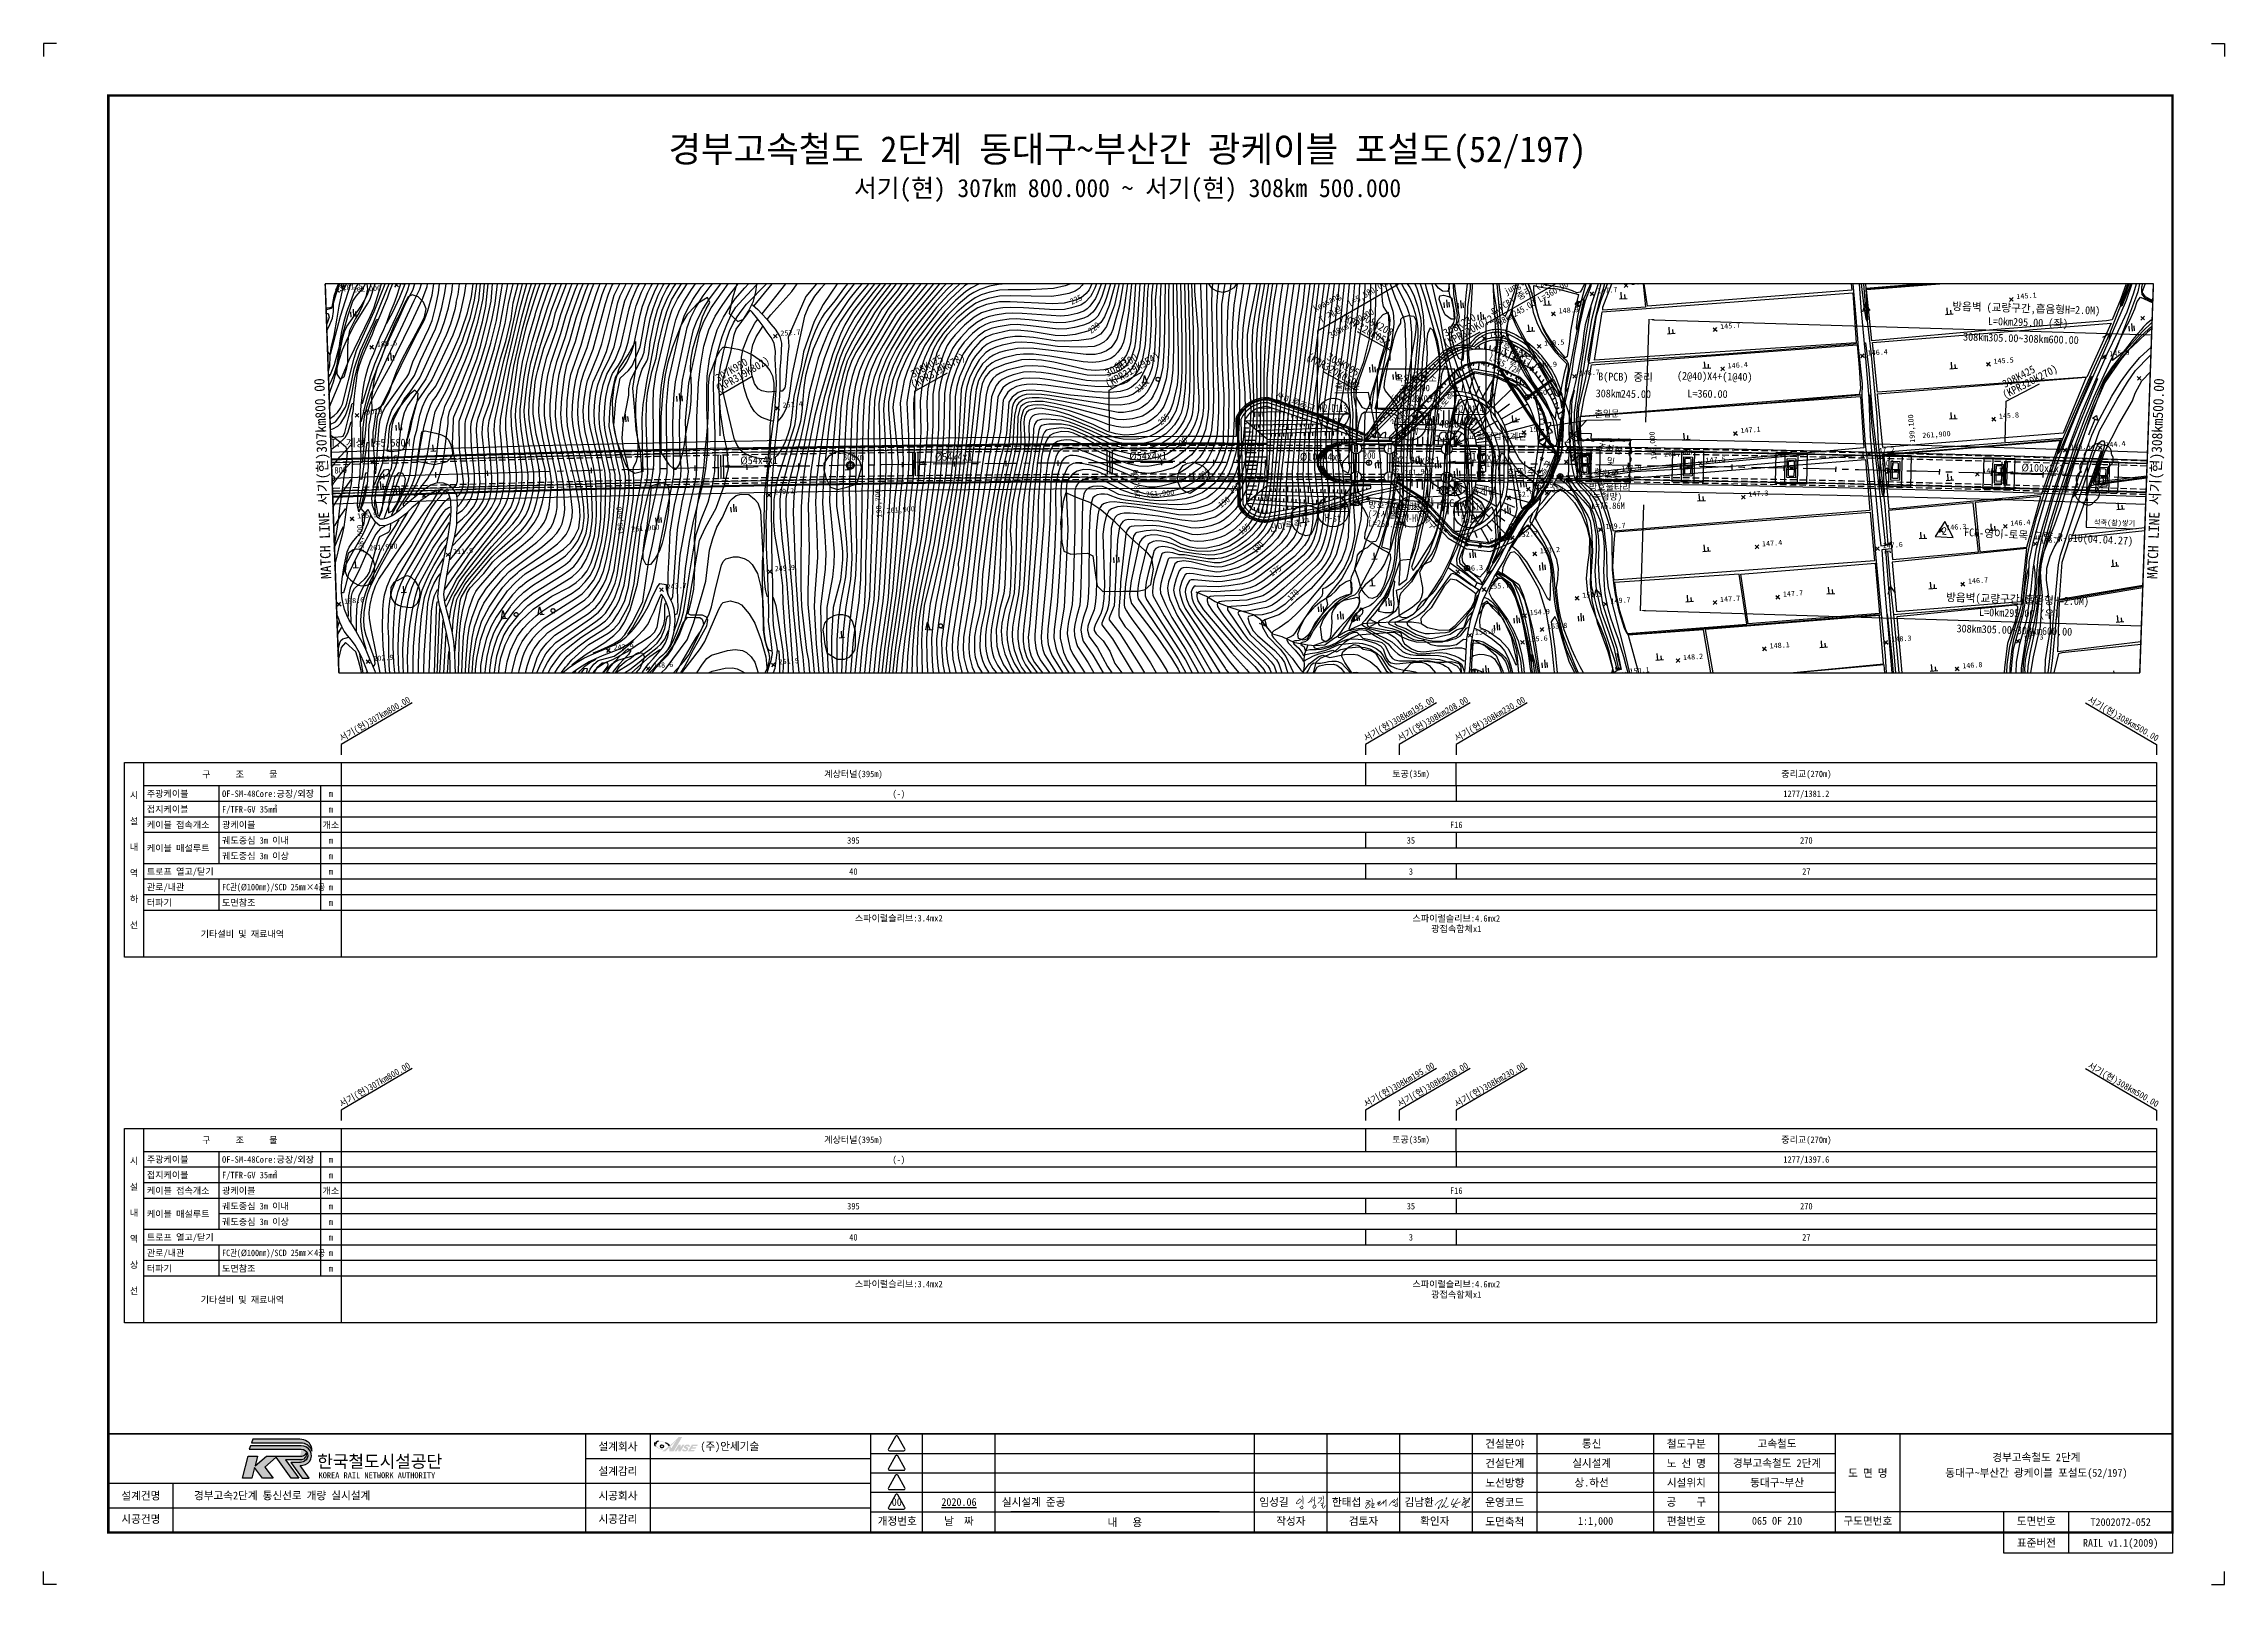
# Paper-space layout '12' of a CAD drawing. Header units: millimetres. Extents: x 0 to 841, y 0 to 594.
# The model-space entities are those that its viewports show. They can reach past a viewport. Long polylines and large blocks are cut down to what shows.
import ezdxf
from ezdxf.enums import TextEntityAlignment as Align
from ezdxf.xclip import XClip

# ---------------------------------------------------------------- set-up
doc = ezdxf.new("R2010")
doc.units = ezdxf.units.MM
doc.header["$LTSCALE"] = 10
doc.header["$MEASUREMENT"] = 0
doc.header["$XCLIPFRAME"] = 2
for name, pattern in [('A-CENTR01', [2, 1.25, -0.25, 0.25, -0.25]), ('CENTER', [2, 1.25, -0.25, 0.25, -0.25]), ('HIDDEN', [0.375, 0.25, -0.125])]:
    doc.linetypes.add(name, pattern=pattern)
for name, color, linetype in [('ET-DSTA', 3, 'Continuous'), ('TN-MACL', 6, 'A-CENTR01'), ('TN-MANH', 4, 'Continuous'), ('TN-TEXT', 3, 'Continuous'), ('TT-TABL-LIN1', 4, 'Continuous'), ('TT-TABL-LIN2', 1, 'Continuous'), ('TT-TABL-TEX1', 6, 'Continuous'), ('TT-TABL-TEX2', 3, 'Continuous'), ('TX-BORD', 7, 'Continuous'), ('TZ-BASE', 253, 'Continuous'), ('TZ-CABL', 4, 'Continuous'), ('TZ-LEAL', 1, 'Continuous'), ('TZ-LEAT', 3, 'Continuous'), ('TZ-SYMB', 1, 'Continuous')]:
    doc.layers.add(name, color=color, linetype=linetype)
doc.layers.add('TX-PAPR', color=2, linetype='Continuous', plot=False)
doc.styles.add('HANA', font='GulimChe.ttf')
doc.styles.add('KORAIL', font='GulimChe.ttf')
doc.styles.get("Standard").update_dxf_attribs({"font": 'GulimChe.ttf'})
doc.styles.add('TB_TEXT', font='GulimChe.ttf')
doc.styles.add('TB_WBTXT', font='GulimChe.ttf')
doc.linetypes.add('I_LINE', pattern='A,3.5,["I",Standard,S=1,R=0,X=-1,Y=-0.5],3.5', length=7)
doc.linetypes.add('XXO_LINE', pattern='A,2.5,["X",Standard,S=1,R=0,X=-1,Y=-0.5],5,["X",Standard,S=1,R=0,X=-1,Y=-0.5],5,-0.5,[133,GulimChe.ttf,S=0.5,R=0,X=-0.5,Y=0],-0.5,2.5', length=16)
doc.linetypes.add('ZIGZAG', pattern='A,0.0001,-0.2,[131,ltypeshp.shx,S=0.2,R=0,X=-0.2,Y=0],-0.4,[131,ltypeshp.shx,S=0.2,R=180,X=0.2,Y=0],-0.2', length=0.8001)
doc.dimstyles.get("Standard").update_dxf_attribs({"dimtxt": 0.18, "dimasz": 0.18, "dimexe": 0.18, "dimexo": 0.0625, "dimgap": 0.09, "dimtad": 0, "dimtih": 1, "dimtoh": 1, "dimdec": 4, "dimzin": 0, "dimdsep": 46, "dimtxsty": 'Standard', "dimcen": 0.09, "dimadec": 0, "dimazin": 0, "dimtfac": 1, "dimtdec": 4, "dimtofl": 0, "dimtmove": 0, "dimatfit": 3, "dimfxl": 0, "dimtolj": 1, "dimtzin": 0, "dimarcsym": 0})

# ---------------------------------------------------------------- blocks, each defined once
blk = doc.blocks.new('CXGLOGO-UNIT-KRNA-COLOR')
h = blk.add_hatch(color=166)
edge = h.paths.add_edge_path()
edge.add_arc((15.3, 4.2), 10, 59.195, 87.6904)
edge.add_line((15.7, 14.2), (-14.6, 14.2))
edge.add_line((-14.6, 14.2), (-15.4, 11.9))
edge.add_line((-15.4, 11.9), (17.3, 11.9))
edge.add_arc((16.4, 4.8), 7.13, 14.4338, 82.8523, ccw=False)
edge.add_arc((17.2, 7.5), 6.18, 351.2788, 418.625)
h = blk.add_hatch(color=166)
edge = h.paths.add_edge_path()
edge.add_line((-17.6, 3.4), (-11.6, 3.4))
edge.add_line((-11.6, 3.4), (-13.1, -2.8))
edge.add_line((-13.1, -2.8), (-5.8, 3.4))
edge.add_line((-5.8, 3.4), (16.9, 3.4))
edge.add_arc((16.5, 6.7), 3.37, 277.1672, 339.2536)
edge.add_arc((16.5, 4.5), 3.37, -86.0611, 17.644, ccw=False)
edge.add_line((16.7, 1.1), (6.4, 1.1))
edge.add_line((6.4, 1.1), (15, -10.7))
edge.add_line((15, -10.7), (10.1, -10.7))
edge.add_line((10.1, -10.7), (0.4, 2.7))
edge.add_line((0.4, 2.7), (-6.9, -3.7))
edge.add_line((-6.9, -3.7), (-1.4, -10.8))
edge.add_line((-1.4, -10.8), (-8.3, -10.8))
edge.add_line((-8.3, -10.8), (-13.5, -4))
edge.add_line((-13.5, -4), (-15.1, -10.8))
edge.add_line((-15.1, -10.8), (-21.2, -10.8))
edge.add_line((-21.2, -10.8), (-17.6, 3.4))
h = blk.add_hatch(color=46)
edge = h.paths.add_edge_path()
edge.add_arc((15.4, 5.5), 6.16, 269.178, 301.5498, ccw=False)
edge.add_line((15.3, -0.7), (9.8, -0.7))
edge.add_line((9.8, -0.7), (17.2, -10.8))
edge.add_line((17.2, -10.8), (21.7, -10.8))
edge.add_line((21.7, -10.8), (15.9, -2.7))
edge.add_arc((15.5, 6.1), 8.86, 272.286, 317.0312)
edge.add_arc((16.8, 3.7), 6.34, 325.2805, 452.1314)
edge.add_line((16.5, 10), (-16, 10))
edge.add_line((-16, 10), (-16.8, 7.8))
edge.add_line((-16.8, 7.8), (16.6, 7.8))
edge.add_arc((16.8, 3.8), 3.99, -62.7193, 92.2922, ccw=False)
at = {"color": 166}
for points in [[(20.4, 12.8, 0.12498), (15.7, 14.2), (-14.6, 14.2), (-15.4, 11.9), (17.3, 11.9, -0.307728), (23.3, 6.6, 0.302614)], [(-17.6, 3.4), (-11.6, 3.4), (-13.1, -2.8), (-5.8, 3.4), (16.9, 3.4, 0.27773), (19.7, 5.5, -0.486141), (16.7, 1.1), (6.4, 1.1), (15, -10.7), (10.1, -10.7), (0.4, 2.7), (-6.9, -3.7), (-1.4, -10.8), (-8.3, -10.8), (-13.5, -4), (-15.1, -10.8), (-21.2, -10.8)]]:
    blk.add_lwpolyline(points, format="xyb", close=True, dxfattribs=at)
at = {"color": 46}
blk.add_lwpolyline([(18.6, 0.2, -0.142195), (15.3, -0.7), (9.8, -0.7), (17.2, -10.8), (21.7, -10.8), (15.9, -2.7, 0.197757), (22, 0.1, 0.61792), (16.5, 10), (-16, 10), (-16.8, 7.8), (16.6, 7.8, -0.802668)], format="xyb", close=True, dxfattribs=at)
blk = doc.blocks.new('CXGLOGO-KRNA-COLOR')
blk.add_blockref('CXGLOGO-UNIT-KRNA-COLOR', (0, 0))
at = {"color": 166, "style": 'KORAIL'}
for s, height, p in [('한국철도시설공단', 8, (26.8, -4)), ('KOREA RAIL NETWORK AUTHORITY', 3.75, (27.7, -10.8))]:
    blk.add_text(s, height=height, dxfattribs=at).set_placement(p)
blk = doc.blocks.new('TXBLKA1-KRNAH')
at = {"layer": 'TX-BORD'}
h = blk.add_hatch(color=5, dxfattribs=at)
h.paths.add_polyline_path([(241.41, 53.44, 0.096425), (239.85, 54.59, 0.1233), (237.07, 55.37, 0.107959), (236.18, 55.25, 0.147974), (235.63, 54.71, 0.146771), (235.6, 53.86, 0.166867), (235.92, 53.32, 0.084002), (237.3, 52.29, 0.125004), (238.6, 51.98, 0.324316), (238.9, 52.16, 0.181232), (238.8, 52.77, -0.176206), (238.41, 52.66, -0.165955), (238.43, 52.37, -0.236091), (238.11, 52.27, -0.163197), (237.2, 52.6, -0.211159), (236.11, 54.03, -0.492063), (237.15, 55.14, -0.264032), (241.01, 53.12, -0.023302), (238.51, 51.28), (239.75, 51.28, 0.034752), (241.24, 52.65, -0.038457), (241.29, 51.28), (242.97, 51.28), (246.25, 56.8), (244.88, 56.8, -0.036327)])
h.paths.add_polyline_path([(242.08, 52.46), (241.66, 53.16, 0.03885), (244.06, 55.69)], flags=16)
h = blk.add_hatch(color=3, dxfattribs=at)
h.paths.add_polyline_path([(244.79, 51.28), (245.61, 51.28), (247.14, 53.85), (246.32, 53.85), (245.64, 52.71), (245.64, 53.85), (244.83, 53.85), (243.3, 51.28), (244.11, 51.28), (244.79, 52.43)])
h.paths.add_polyline_path([(247.73, 51.85, -0.206701), (247.2, 51.81, -0.316027), (247.06, 51.95, -0.031225), (247.06, 52.07), (246.36, 52.07, 0.483426), (246.52, 51.35, 0.203838), (248.04, 51.43, 0.079762), (248.43, 51.8, 0.172378), (248.58, 52.3, 0.221594), (248.3, 52.81, 0.038449), (247.87, 53.02, -0.563174), (247.89, 53.34, -0.276773), (248.29, 53.37, -0.312628), (248.42, 53.08), (249.21, 53.08, 0.143901), (249.17, 53.48, 0.169249), (248.83, 53.82, 0.119216), (248.04, 53.89, 0.167621), (247.24, 53.47, 0.258991), (246.94, 52.74, 0.208246), (247.3, 52.44, -0.022645), (247.74, 52.2, -0.588103)])
h.paths.add_polyline_path([(249.56, 51.83), (249.82, 52.27), (251.36, 52.27), (251.72, 52.86), (250.18, 52.86), (250.44, 53.3), (251.98, 53.3), (252.31, 53.85), (250, 53.85), (248.47, 51.28), (250.78, 51.28), (251.1, 51.83)])
h.paths.add_polyline_path([(239.05, 53.25, 1), (237.87, 53.25, 1)])
at = {"layer": 'Defpoints', "color": 1}
blk.add_line((836, 594), (841, 594), dxfattribs=at)
for points in [[(5, 594), (0, 594), (0, 589)], [(836, 594), (841, 594), (841, 589)], [(5, 0), (0, 0), (0, 5)], [(836, 0), (841, 0), (841, 5)]]:
    blk.add_lwpolyline(points, dxfattribs=at)
at = {"layer": 'TX-BORD'}
for p, q in [((234, 20), (234, 58)), ((319, 50.5), (549.5, 50.5)), ((339, 20), (339, 58)), ((367, 20), (367, 58)), ((467, 20), (467, 58)), ((495, 20), (495, 58)), ((523, 20), (523, 58)), ((549.5, 50.5), (691, 50.5)), ((576, 20), (576, 58)), ((621, 20), (621, 58)), ((646, 20), (646, 58)), ((716, 20), (716, 58)), ((209, 48.5), (319, 48.5)), ((319, 43), (549.5, 43)), ((549.5, 43), (691, 43)), ((25, 39), (319, 39)), ((50, 20), (50, 39)), ((319, 35.5), (549.5, 35.5)), ((549.5, 35.5), (691, 35.5)), ((25, 29.5), (319, 29.5)), ((319, 28), (691, 28)), ((453.5, 28), (373, 28)), ((821, 28), (691, 28)), ((756, 20), (756, 28)), ((781, 12), (781, 28))]:
    blk.add_line(p, q, dxfattribs=at)
at = {"layer": 'TX-BORD', "const_width": 1}
blk.add_lwpolyline([(821, 20), (25, 20), (25, 574), (821, 574)], close=True, dxfattribs=at)
at = {"layer": 'TX-BORD'}
for points, const_width in [([(25, 58), (821, 58)], 0.5), ([(209, 20), (209, 58)], 0.5), ([(209, 20), (209, 58)], 0.5), ([(319, 20), (319, 58)], 0.5), ([(551, 20), (551, 58)], 0.5), ([(691, 20), (691, 58)], 0.5), ([(489.16, 32.47), (490.23, 32.6)], 0.24), ([(510.02, 32.43), (511.22, 32.3), (511.29, 32.17), (511.29, 31.91), (509.68, 31.25), (511.29, 31.91), (511.93, 32.15), (511.29, 31.91), (510.45, 30.87), (510.06, 30.25), (509.86, 29.88), (509.82, 29.64), (509.85, 29.48), (509.94, 29.38), (510.07, 29.35), (510.38, 29.36), (511.09, 29.84), (511.32, 30.09), (511.53, 30.37), (511.52, 30.66), (511.47, 30.83), (511.33, 30.95), (511.02, 30.99), (510.45, 30.87)], 0.24), ([(511.96, 33.12), (512.32, 32.9), (512.39, 32.4), (512.31, 31.14), (512.21, 29.77), (512.24, 29.56), (512.39, 29.52), (512.61, 29.55), (512.95, 29.62), (513.48, 29.76)], 0.24), ([(512.31, 31.14), (512.99, 31.2), (513.13, 31.16), (513.03, 30.78), (512.21, 29.77)], 0.24), ([(514.32, 31.57), (514.59, 31.64), (515.5, 32.11), (514.59, 31.64), (514.69, 31.19), (514.15, 30.85), (514.69, 31.19), (515.47, 31.61), (514.75, 30.62), (514.93, 30.41), (515.2, 30.4), (515.62, 30.7), (516.67, 31.8), (516.69, 32.23), (516.67, 31.8), (516.66, 31.21), (517.64, 32.57), (517.67, 29.98)], 0.24), ([(521.05, 32.83), (519.79, 31.7), (518.83, 30.43), (519.79, 31.7), (520.42, 32.27), (520.32, 31.82), (520.41, 31.55), (520.64, 31.46), (521, 31.65), (520.94, 31.92), (522.01, 32.93), (522.02, 33.4), (522.01, 32.93), (521.99, 31.92), (521.99, 31.59), (521.7, 31.85), (521.99, 31.59), (522.08, 31.07), (522.06, 30.3), (521.97, 30), (521.58, 29.93), (521.29, 29.99), (521.13, 30.2), (521.17, 30.65), (521.36, 30.97), (521.77, 31.01), (522.08, 31)], 0.24), ([(521.15, 30.43), (520.87, 30.43), (520.47, 30.53), (520.28, 30.68)], 0.24)]:
    blk.add_lwpolyline(points, dxfattribs=dict(at, const_width=const_width))
for points in [[(328.58, 57.05), (325.78, 52.19, 0.57735), (326.17, 51.52), (331.78, 51.52, 0.57735), (332.17, 52.19), (329.36, 57.05, 0.57735)], [(328.58, 49.55), (325.78, 44.69, 0.57735), (326.17, 44.02), (331.78, 44.02, 0.57735), (332.17, 44.69), (329.36, 49.55, 0.57735)], [(328.58, 42.05), (325.78, 37.19, 0.57735), (326.17, 36.52), (331.78, 36.52, 0.57735), (332.17, 37.19), (329.36, 42.05, 0.57735)], [(328.58, 34.55), (325.78, 29.69, 0.57735), (326.17, 29.02), (331.78, 29.02, 0.57735), (332.17, 29.69), (329.36, 34.55, 0.57735)]]:
    blk.add_lwpolyline(points, format="xyb", close=True, dxfattribs=at)
at = {"layer": 'TX-BORD', "const_width": 0.24}
for points in [[(485.57, 34.24, -0.031521), (485.64, 32.12, 0.015452), (485.64, 30.85, 0.488947)], [(489.3, 33.6, -0.116912), (488.11, 31.72, -0.245276), (487.54, 31.55, -2.571837)], [(490.15, 33.87, -0.089273), (490.12, 31.67, 0.068943), (490.06, 30.69, 0.261353)], [(493.32, 34.22, -0.102288), (493.6, 33.42, -0.080289), (493.6, 33.07, 0.066761), (493.58, 32.62, -0.06278), (493.53, 31.56, 8.85417)], [(547.43, 33.59, -0.145348), (547.88, 33.43, -0.307225), (547.95, 33.23, -0.212679), (547.38, 32.49, -0.113681), (548.62, 33.04, -0.266507), (548.74, 33, -3.538723)], [(484.54, 33.09, 0.071134), (483.15, 31.48, 0.394214), (483.21, 31.1, 0.224261), (483.52, 31.04, 0.193438), (484.97, 32.08, 0.544983), (484.67, 32.72, 0.066146), (484.03, 32.72, 27.196208)], [(484.41, 29.84, 0.02121), (484.98, 29.12, 0.409369), (485.14, 29.11, -0.211811), (485.49, 29.21, 0.416377), (485.62, 29.3, 0.123643), (485.54, 30.12, 0.523631), (485.28, 30.19, -0.072983), (484.51, 29.7, 0.005941)], [(488.57, 32.27, -0.142438), (489.07, 31.68, 5.949847)], [(490.05, 30.54, 0.235154), (489.49, 29.9, 0.345857), (489.7, 29.41, 0.306746), (490.2, 29.45, 0.103095), (490.63, 29.98, 0.395571), (490.49, 30.5, 0.242915), (490.05, 30.54, 6.064713)], [(491.55, 33.36, 0.139976), (491.83, 33.26, 0.096355), (492.64, 33.37, -0.240321), (492.85, 33.34, -0.353191), (492.93, 33.05, -0.157335), (491.33, 31.22, -6.381378)], [(492.46, 31.11), (493.22, 31.4, -0.375176), (493.45, 31.31, -0.266244), (493.45, 31.13, -0.042219), (493.07, 30.6, -0.159939), (492.63, 30.34, -0.171647), (493.2, 30.37, -0.458058), (493.29, 30.17, 0.159326), (493.23, 29.58, 0.227707), (493.39, 29.37, 0.407988), (493.73, 29.47, -0.001483), (493.89, 29.78, 0.004186), (494.14, 30.24, -0.100484), (494.33, 30.47, -0.346277)], [(536.7, 30.48, -0.382901), (536.65, 30.71, -0.12512), (539.4, 32.69, -0.474239), (539.59, 32.59, -0.046113), (537.92, 29.73, 0.151113), (537.77, 29.29, 0.58991), (537.88, 29.22, 0.096338), (538.33, 29.72, 2.196927)], [(540.73, 33.09, -0.071383), (541.05, 33.41, -0.346917), (541.16, 33.41, -0.258278), (541.18, 33.35, -0.079918), (541.06, 32.96, -0.048596), (539.06, 29.69, 0.947427), (539.13, 29.64, -0.022437), (540.04, 30.36, -0.344585), (540.2, 30.35, -0.12284), (540.25, 30.29, 0.011347), (540.43, 29.85, 0.194638), (540.6, 29.69, 0.189435), (540.9, 29.69, 0.009404), (541.84, 30.24, 3.287276)], [(543.84, 33.07, 0.030212), (542.85, 31.06, 0.575113), (543.08, 30.76, 0.043168), (545.96, 31.58, 0.237594), (546.32, 31.98, 1.260425)], [(545.61, 33.11, 0.150889), (545.13, 32.65, 0.025288), (543.37, 29.61), (544.07, 30.23, -0.448359), (544.33, 30.16, 0.073819), (544.59, 29.67, 0.359456), (544.94, 29.59, 0.031982), (545.26, 29.77, 3.102048)], [(547.6, 31.85, 0.23976), (547.57, 31.5, 0.345796), (547.69, 31.43, 0.195352), (548.64, 32.18, 0.393888), (548.6, 32.35, 0.293784), (548.35, 32.35, 0.099623), (547.44, 31.43, 0.02205), (546.93, 30.69, 0.380988), (546.98, 30.44, 0.18866), (547.1, 30.41), (549.22, 31.59, 0.122154), (549.44, 31.8), (550.04, 33.22, 0.396041), (549.99, 33.36, 0.224142), (549.88, 33.36, 0.078358), (549.02, 32.08), (547.95, 29.67, 0.444285), (547.97, 29.61), (548.29, 29.6, 0.179185), (548.5, 29.67), (549.15, 30.07, -0.135616), (549.34, 30.12), (550.04, 30.11)]]:
    blk.add_lwpolyline(points, format="xyb", dxfattribs=at)
at = {"layer": 'TX-BORD'}
blk.add_lwpolyline([(821, 20), (821, 12), (756, 12), (756, 20)], close=True, dxfattribs=at)
at = {"layer": 'TX-BORD', "color": 3}
blk.add_circle((238.46, 53.25), 0.594, dxfattribs=at)
at = {"layer": 'TX-BORD', "color": 5}
for centre, radius, start, end in [((237.04, 54.23), 1.49, 161.17216, 194.57108), ((236.55, 54.06), 0.967, 192.10036, 229.99429), ((237.06, 54.19), 0.96, 84.64387, 189.44431), ((237.68, 50.02), 5.06, 42.58477, 64.6157)]:
    blk.add_arc(centre, radius, start, end, dxfattribs=at)
at = {"layer": 'TX-BORD', "xscale": 0.6, "yscale": 0.6}
blk.add_blockref('CXGLOGO-KRNA-COLOR', (89.41, 47.41), dxfattribs=at)
at = {"layer": 'TX-BORD', "style": 'TB_TEXT'}
for s, p in [('설계회사', (221.5, 53.25)), ('건설분야', (563.5, 54.25)), ('철도구분', (633.5, 54.25)), ('설계감리', (221.5, 43.75)), ('건설단계', (563.5, 46.75)), ('노 선 명', (633.5, 46.75)), ('도 면 명', (703.5, 43)), ('설계건명', (37.5, 34.25)), ('시공회사', (221.5, 34.25)), ('노선방향', (563.5, 39.25)), ('시설위치', (633.5, 39.25)), ('시공건명', (37.5, 25.25)), ('시공감리', (221.5, 25.25)), ('개정번호', (329.21, 24.5)), ('날  짜', (353, 24.5)), ('내   용', (417, 24)), ('작성자', (481, 24.5)), ('검토자', (509, 24.5)), ('확인자', (536.5, 24.5)), ('운영코드', (563.5, 31.75)), ('도면축척', (563.5, 24.25)), ('공    구', (633.5, 31.75)), ('편철번호', (633.5, 24.5)), ('구도면번호', (703.5, 24.51)), ('도면번호', (768.5, 24.51))]:
    blk.add_text(s, height=3, dxfattribs=at).set_placement(p, align=Align.MIDDLE)
blk.add_text('표준버전', height=3, dxfattribs=at).set_placement((768.5, 16), align=Align.MIDDLE_CENTER)
at = {"layer": 'TX-BORD', "style": 'TB_TEXT', "flags": 1}
blk.add_attdef('TD_CLASSCODE', text='', height=3, dxfattribs=at).set_placement((25, 577.54), align=Align.MIDDLE_LEFT)
at = {"layer": 'TX-BORD'}
for tag, height, style, p in [('TB_MTITIL', 10, 'TB_WBTXT', (418, 553.33)), ('TB_STITL', 7, 'TB_WBTXT', (418, 538.33)), ('TR_RNUM4', 3, 'TB_TEXT', (329, 54.25)), ('TR_RDAT4', 3, 'TB_TEXT', (353, 54.25)), ('TD_FIELD', 3, 'TB_TEXT', (597, 54.25)), ('TD_RLCLASS', 3, 'TB_TEXT', (668.5, 54.25)), ('TD_DNAME_TOP', 3, 'TB_TEXT', (768.5, 48.98)), ('TR_RNUM3', 3, 'TB_TEXT', (329, 46.75)), ('TR_RDAT3', 3, 'TB_TEXT', (353, 46.75)), ('TD_CSTEP', 3, 'TB_TEXT', (597, 46.75)), ('TD_RLNAME', 3, 'TB_TEXT', (668.5, 46.75)), ('TD_DNAME_MAIN', 3, 'TB_TEXT', (768.5, 43)), ('TR_RNUM2', 3, 'TB_TEXT', (329, 39.25)), ('TR_RDAT2', 3, 'TB_TEXT', (353, 39.25)), ('TD_DIRCODE', 3, 'TB_TEXT', (597, 39.25)), ('TD_RLSECT', 3, 'TB_TEXT', (668.5, 39.25)), ('TD_DNAME_BOT', 3, 'TB_TEXT', (768.5, 36.98)), ('TR_RNUM1', 3, 'TB_TEXT', (329, 31.75)), ('TR_RDAT1', 3, 'TB_TEXT', (353, 31.75)), ('TD_SYSCODE', 3, 'TB_TEXT', (597, 31.75)), ('SCALE', 3, 'TB_TEXT', (598.5, 24.45)), ('TD_CSECT', 3, 'TB_TEXT', (668.5, 31.75)), ('TD_DWGNO', 3, 'TB_TEXT', (668.5, 24.5)), ('TD_DWGCODE_PREV', 3, 'TB_TEXT', (736, 24)), ('TD_DWGCODE', 3, 'TB_TEXT', (801, 24)), ('TD_VERSION', 3, 'TB_TEXT', (801, 16))]:
    blk.add_attdef(tag, text='', height=height, dxfattribs=dict(at, style=style)).set_placement(p, align=Align.MIDDLE_CENTER)
at = {"layer": 'TX-BORD', "style": 'TB_TEXT'}
for tag, p in [('TD_DCOMP', (253.27, 53.25)), ('TR_RCON4', (369.52, 54.25)), ('TR_DGN4', (468.83, 54.25)), ('TR_CHK4', (496.83, 54.25)), ('TR_APP4', (524.83, 54.25)), ('TD_DSCCOMP', (253.27, 43.75)), ('TR_RCON3', (369.52, 46.75)), ('TR_DGN3', (468.83, 46.75)), ('TR_CHK3', (496.83, 46.75)), ('TR_APP3', (524.83, 46.75)), ('TD_DNAME', (58, 34.25)), ('TD_CCOMP', (253.27, 34.25)), ('TR_RCON2', (369.52, 39.25)), ('TR_DGN2', (468.83, 39.25)), ('TR_CHK2', (496.83, 39.25)), ('TR_APP2', (524.83, 39.25)), ('TD_CNAME', (58, 25.15)), ('TD_CSCOMP', (253.27, 25.25)), ('TR_RCON1', (369.52, 31.75)), ('TR_DGN1', (468.83, 31.75)), ('TR_CHK1', (496.83, 31.75)), ('TR_APP1', (524.83, 31.75))]:
    blk.add_attdef(tag, text='', height=3, dxfattribs=at).set_placement(p, align=Align.MIDDLE_LEFT)
blk = doc.blocks.new('JD-DHDFH546DFH43')
at = {"layer": 'TZ-BASE'}
for p, q in [((-12.45, 377.89, 159), (-12.89, 379.83, 159)), ((-10.19, 378.93, 160), (-10.36, 380.36, 160)), ((-8.23, 367.76, 160), (-10.19, 378.93, 160)), ((-8.95, 378.97, 161), (-9.09, 380.63, 161)), ((-7.62, 367.73, 161), (-8.95, 378.97, 161)), ((-7.73, 378.94, 162), (-7.8, 380.9, 162)), ((-6.97, 367.55, 162), (-7.73, 378.94, 162)), ((-6.52, 379.38, 163), (-6.49, 381.18, 163)), ((-6.27, 369.25, 163), (-6.52, 379.38, 163)), ((-5.73, 366.87, 164), (-5.22, 380.74, 164)), ((-5.22, 380.74, 164), (-5.1, 381.47, 164)), ((-4.1, 378.33, 165), (-3.81, 381.74, 165)), ((-3.55, 374.38, 166), (-2.71, 381.29, 166)), ((-2.71, 381.29, 166), (-2.55, 382, 166)), ((-2.64, 374.78, 167), (-1.64, 380.82, 167)), ((-1.64, 380.82, 167), (-1.24, 382.28, 167)), ((-1.35, 377.04, 168), (-0.27, 381.65, 168)), ((-0.47, 376.61, 169), (0.83, 381.22, 169)), ((-0.27, 381.65, 168), (0.04, 382.55, 168)), ((-0.04, 374.67, 170), (1.11, 378.7, 170)), ((0.83, 381.22, 169), (1.49, 382.85, 169)), ((1.11, 378.7, 170), (2.36, 381.98, 170)), ((1.97, 378.16, 171), (3.22, 381.45, 171)), ((2.36, 381.98, 170), (2.94, 383.16, 170)), ((2.95, 378.05, 172), (4.05, 380.91, 172)), ((3.22, 381.45, 171), (4.26, 383.43, 171)), ((3.92, 377.92, 173), (5.04, 380.74, 173)), ((4.05, 380.91, 172), (5.57, 383.71, 172)), ((4.64, 376.98, 174), (5.56, 379.52, 174)), ((5.04, 380.74, 173), (6.79, 383.7, 173)), ((5.56, 379.52, 174), (7.35, 382.61, 174)), ((6.04, 378.31, 175), (7.06, 380.43, 175)), ((6.79, 383.7, 173), (7.08, 384.03, 173)), ((7.06, 380.43, 175), (9.14, 383.29, 175)), ((7.35, 382.61, 174), (9.01, 384.43, 174)), ((7.83, 377.81, 176), (9.3, 380.33, 176)), ((8.58, 376.07, 177), (10.09, 378.94, 177)), ((9.14, 383.29, 175), (10.62, 384.77, 175)), ((9.3, 380.33, 176), (11.76, 383.61, 176)), ((10.09, 378.94, 177), (12.13, 381.29, 177)), ((11.11, 376.82, 170.4), (12.1, 379.32, 170.4)), ((11.76, 383.61, 176), (13.69, 385.42, 176)), ((12.1, 379.32, 170.4), (13.25, 381.79, 170.4)), ((12.13, 381.29, 177), (12.92, 381.83, 177)), ((12.92, 381.83, 177), (13.2, 381.69, 177)), ((13.25, 381.79, 170.4), (14.52, 384.02, 170.4)), ((14.52, 384.02, 170.4), (15.59, 385.37, 170.4)), ((14.73, 376.78, 170.03), (16.04, 379.23, 170.03)), ((15.62, 376.92, 178), (17.74, 379.14, 178)), ((16.04, 379.23, 170.03), (17.35, 381.68, 170.03)), ((16.54, 380.17, 177), (21.07, 383.73, 177)), ((17.29, 375.44, 180), (20.15, 378.57, 180)), ((17.35, 381.68, 170.03), (18.57, 383.29, 170.03)), ((17.4, 377.18, 179), (19.9, 379.78, 179)), ((17.74, 379.14, 178), (19.68, 380.94, 178)), ((18.57, 383.29, 170.03), (20.14, 385.26, 170.03)), ((19.68, 380.94, 178), (21.89, 382.82, 178)), ((19.9, 379.78, 179), (22.75, 382.33, 179)), ((20.15, 378.57, 180), (23.16, 381.07, 180)), ((21.07, 383.73, 177), (23.24, 385.18, 177)), ((21.19, 376.34, 181), (23.88, 378.87, 181)), ((21.89, 382.82, 178), (25.28, 385.13, 178)), ((22.75, 382.33, 179), (27, 385.09, 179)), ((23.16, 381.07, 180), (29.15, 385.04, 180)), ((23.88, 378.87, 181), (31.81, 384.54, 181)), ((26.18, 378.03, 182), (33.62, 383.51, 182)), ((27.44, 376.32, 183), (31.86, 379.88, 183)), ((29.25, 375.13, 184), (34.23, 379.3, 184)), ((31.14, 374.09, 185), (37.02, 379.49, 185)), ((31.81, 384.54, 181), (32.45, 384.96, 181)), ((31.86, 379.88, 183), (37.05, 383.6, 183)), ((33.62, 383.51, 182), (35.76, 384.87, 182)), ((34.23, 379.3, 184), (38.9, 382.59, 184)), ((37.02, 379.49, 185), (45.44, 384.34, 185)), ((37.05, 383.6, 183), (39.02, 384.79, 183)), ((38.48, 377.89, 186), (49.45, 384.27, 186)), ((38.9, 382.59, 184), (42.51, 384.71, 184)), ((39.63, 376.26, 187), (51.95, 383.46, 187)), ((40.78, 374.62, 188), (56.93, 384.35, 188)), ((45.44, 384.34, 185), (45.98, 384.62, 185)), ((48.89, 377.35, 189), (61.84, 384.23, 189)), ((49.45, 384.27, 186), (49.79, 384.53, 186)), ((50.15, 373.43, 191), (69.67, 383.6, 191)), ((50.96, 376.34, 190), (66.33, 384.12, 190)), ((51.95, 383.46, 187), (53.32, 384.44, 187)), ((57.78, 373.17, 193), (67.77, 378.49, 193)), ((59.88, 376.52, 192), (69.73, 381.44, 192)), ((67.77, 378.49, 193), (69.78, 379.44, 193)), ((69.67, 383.6, 191), (70.48, 384.02, 191)), ((69.73, 381.44, 192), (74.69, 383.91, 192)), ((69.78, 379.44, 193), (79.04, 383.81, 193)), ((69.84, 377.38, 194), (78.81, 381.7, 194)), ((70.41, 375.75, 195), (81.48, 380.78, 195)), ((74.55, 372.68, 197), (93.52, 380.39, 197)), ((74.71, 375.22, 196), (94.64, 383.42, 196)), ((78.81, 381.7, 194), (83.42, 383.7, 194)), ((81.48, 380.78, 195), (88.53, 383.57, 195)), ((93.52, 380.39, 197), (100.29, 383.24, 197)), ((94.43, 378.18, 198), (101.22, 381.12, 198)), ((99.3, 377.66, 199), (105.03, 380.48, 199)), ((100.29, 383.24, 197), (100.36, 383.28, 197)), ((101.22, 381.12, 198), (105.28, 383.16, 198)), ((103.94, 377.25, 200), (113.89, 382.95, 200)), ((105.03, 380.48, 199), (109.4, 383.06, 199)), ((106.63, 373.17, 202), (122.17, 381.99, 202)), ((106.64, 375.96, 201), (118.66, 382.83, 201)), ((107.99, 371.11, 203), (123.1, 379.68, 203)), ((122.17, 381.99, 202), (123.64, 382.7, 202)), ((123.1, 379.68, 203), (126.27, 381.26, 203)), ((124.03, 377.37, 204), (126.63, 378.59, 204)), ((126.27, 381.26, 203), (130.32, 382.31, 203)), ((126.63, 378.59, 204), (130.43, 379.62, 204)), ((130.32, 382.31, 203), (131.39, 382.51, 203)), ((130.43, 379.62, 204), (133.84, 380.12, 204)), ((133.84, 380.12, 204), (136.69, 380.24, 204)), ((136.69, 380.24, 204), (140, 379.89, 204)), ((140, 379.89, 204), (142.55, 379.09, 204)), ((142.55, 379.09, 204), (144.35, 378.44, 204)), ((144.76, 382.18, 203), (150.18, 380.15, 203)), ((148.27, 382.1, 202), (150.72, 381.06, 202)), ((150.18, 380.15, 203), (152.48, 379.04, 203)), ((150.72, 381.06, 202), (154.12, 379.24, 202)), ((152.48, 379.04, 203), (155.39, 376.91, 203)), ((154.12, 379.24, 202), (159.63, 375.28, 202)), ((154.59, 381.94, 201), (158.54, 379.71, 201)), ((157.26, 381.46, 204.35), (156.86, 381.88, 204.35)), ((159.34, 379.24, 204.35), (157.26, 381.46, 204.35)), ((158.45, 381.85, 200), (159.15, 381.26, 200)), ((158.54, 379.71, 201), (162.54, 375.81, 201)), ((159.15, 381.26, 200), (162.3, 380.04, 200)), ((161.04, 376.47, 204.35), (159.34, 379.24, 204.35)), ((161, 381.78, 204.35), (161.33, 381.38, 204.35)), ((161.33, 381.38, 204.35), (162.86, 379.17, 204.35)), ((162.3, 380.04, 200), (163.09, 379.54, 200)), ((162.8, 381.74, 199), (162.82, 381.73, 199)), ((162.82, 381.73, 199), (164.96, 379.65, 199)), ((162.86, 379.17, 204.35), (163.96, 376.93, 204.35)), ((163.09, 379.54, 200), (166.84, 374.23, 200)), ((164.14, 381.28, 203.59), (163.87, 381.71, 203.59)), ((165.81, 378.24, 203.59), (164.14, 381.28, 203.59)), ((164.96, 379.65, 199), (166.56, 377.39, 199)), ((168.49, 379.29, 199.13), (168.7, 376.29, 199.13)), ((169.02, 381.58, 203.59), (169.03, 381.56, 203.59)), ((169.03, 381.56, 203.59), (170.27, 378.8, 203.59)), ((169.57, 381.57, 198), (170.06, 380.9, 198)), ((169.64, 381.57, 197), (173.59, 376.04, 197)), ((170.06, 380.9, 198), (174.01, 373.2, 198)), ((170.27, 378.8, 203.59), (170.99, 376.53, 203.59)), ((171.87, 381.51, 196), (174.64, 377.81, 196)), ((174.85, 381.44, 195), (181.32, 370.18, 195)), ((176.88, 381.02, 196.78), (176.67, 381.4, 196.78)), ((180.05, 374.2, 196.78), (176.88, 381.02, 196.78)), ((177.84, 381.37, 194), (179.95, 379.34, 194)), ((179.95, 379.34, 194), (189.13, 371.03, 194)), ((186.46, 381.15, 196.78), (188.99, 375.15, 196.78)), ((186.63, 381.15, 193), (188.17, 379.14, 193)), ((188.17, 379.14, 193), (198.7, 358.06, 193)), ((189.46, 381.08, 192), (195.05, 368.8, 192)), ((190.57, 381.05, 191), (199.28, 364.6, 191)), ((193.25, 377.3, 195.54), (191.88, 381.02, 195.54)), ((192.09, 381.01, 190), (195.15, 374.61, 190)), ((201.33, 380.79, 189), (204.96, 375.12, 189)), ((202.02, 380.77, 195.54), (205.45, 373.26, 195.54)), ((204.05, 380.72, 188), (207.04, 375.48, 188)), ((205.4, 380.69, 187), (209.05, 373.95, 187)), ((206.99, 380.65, 186), (209.62, 375.74, 186)), ((209.81, 379.04, 181.65), (209.59, 380.58, 181.65)), ((210.32, 375.82, 181.65), (209.81, 379.04, 181.65)), ((211.04, 380.55, 188.84), (211.36, 379.16, 188.84)), ((211.36, 379.16, 188.84), (211.99, 376.98, 188.84)), ((212.01, 380.15, 185.4), (211.93, 380.52, 185.4)), ((214.02, 373.27, 185.4), (212.01, 380.15, 185.4)), ((212.54, 380.51, 185), (213.15, 379.65, 185)), ((213.15, 379.65, 185), (219.56, 371.77, 185)), ((217.78, 380.38, 184), (222.74, 375.1, 184)), ((222.22, 380.27, 185.4), (223.27, 379.22, 185.4)), ((223.27, 379.22, 185.4), (224.34, 376.05, 185.4)), ((224.58, 380.21, 183), (228.14, 376.85, 183)), ((230.55, 377.94, 181.48), (227.78, 380.13, 181.48)), ((228.6, 380.11, 182), (228.34, 378.46, 182)), ((228.34, 378.46, 182), (228.63, 377.64, 182)), ((230.57, 376.59, 181.53), (230.43, 378.58, 181.53)), ((231.35, 379.65, 181.53), (231.57, 376.66, 181.53)), ((232.57, 376.73, 181.53), (232.42, 378.73, 181.53)), ((233.19, 380, 181.48), (235.39, 377.21, 181.48)), ((233.56, 379.99, 181), (233.83, 379.7, 181)), ((233.83, 379.7, 181), (239.5, 372.91, 181)), ((237.12, 379.9, 180), (237.54, 379.47, 180)), ((237.54, 379.47, 180), (242.87, 373.49, 180)), ((238.33, 379.87, 179), (238.36, 379.84, 179)), ((238.36, 379.84, 179), (241.46, 376.77, 179)), ((239.62, 379.84, 178), (240.16, 379.28, 178)), ((240.16, 379.28, 178), (240.44, 379.5, 178)), ((240.44, 379.5, 178), (240.36, 379.82, 178)), ((242.32, 377.78, 175.56), (240.49, 379.82, 175.56)), ((242.3, 379.38, 176.12), (241.96, 379.78, 176.12)), ((244.34, 377.65, 176.12), (242.3, 379.38, 176.12)), ((244.23, 379.73, 178), (244.54, 379.44, 178)), ((244.54, 379.44, 178), (246.39, 378.13, 178)), ((246.04, 379.68, 177), (246.28, 379.41, 177)), ((246.28, 379.41, 177), (247.08, 378.85, 177)), ((247.08, 378.85, 177), (248.24, 378.67, 177)), ((248.24, 378.67, 177), (248.93, 378.85, 177)), ((248.93, 378.85, 177), (249.55, 379.28, 177)), ((249.55, 379.28, 177), (249.8, 379.59, 177)), ((250.02, 377.84, 178), (250.78, 378.83, 178)), ((250.78, 378.83, 178), (251.01, 379.56, 178)), ((252.03, 379.53, 176.12), (251.49, 377.08, 176.12)), ((252.89, 377.34, 179), (253.13, 379.51, 179)), ((253.82, 376.54, 180), (254.19, 379.48, 180)), ((254.38, 373.57, 181), (255.38, 379.45, 181)), ((255.62, 375.5, 182), (256.57, 379.42, 182)), ((257.2, 377.39, 183), (257.56, 379.4, 183)), ((257.55, 379.4, 189.61), (257.89, 377.02, 189.61)), ((257.99, 376.4, 184), (258.83, 379.37, 184)), ((259.08, 376.91, 185), (259.88, 379.34, 185)), ((260.46, 376.52, 186), (261.26, 379.31, 186)), ((261.62, 375.03, 187), (262.29, 378.62, 187)), ((261.63, 379.42, 186.95), (262.85, 376.63, 186.95)), ((262.29, 378.62, 187), (262.57, 379.27, 187)), ((265.07, 377.36, 186.95), (266.19, 379.18, 186.95)), ((265.55, 377.15, 188), (266.34, 379.18, 188)), ((268.49, 374.6, 189), (269.67, 379.1, 189)), ((268.53, 366.52, 190), (270.89, 379.07, 190)), ((269.31, 365.25, 191), (271.31, 379.06, 191)), ((270.64, 378.99, 188.6), (270.28, 375.66, 188.6)), ((270.66, 379.07, 188.6), (270.64, 378.99, 188.6)), ((279.84, 375.95, 188.6), (280.46, 378.83, 188.6)), ((280.3, 376.19, 192), (281.46, 378.81, 192)), ((281.95, 376.7, 193), (282.89, 378.77, 193)), ((282.51, 375.07, 194), (284.38, 378.66, 194)), ((282.98, 377.11, 193.35), (283.49, 378.76, 193.35)), ((284.11, 375.75, 195), (286.69, 378.68, 195)), ((284.38, 378.66, 194), (284.42, 378.73, 194)), ((287.36, 378.66, 193.35), (287.06, 377.69, 193.35)), ((288.37, 378.64, 192.89), (288.15, 377.93, 192.89)), ((-13.24, 377.99, 158.59), (-13.08, 377.19, 158.59)), ((-13.08, 377.19, 158.59), (-11.64, 372.97, 158.59)), ((-11.64, 374.75, 159), (-12.45, 377.89, 159)), ((-10.82, 372.2, 159), (-11.64, 374.75, 159)), ((-11.64, 372.97, 158.59), (-10.64, 368.91, 158.59)), ((-10.44, 369.89, 159), (-10.82, 372.2, 159)), ((-5.54, 354.59, 166), (-3.55, 374.38, 166)), ((-4.85, 368.93, 165), (-4.5, 373.25, 165)), ((-4.5, 373.25, 165), (-4.1, 378.33, 165)), ((-4.22, 362.24, 167), (-2.64, 374.78, 167)), ((-3.7, 360.78, 168), (-2.24, 371.72, 168)), ((-2.86, 362.06, 169), (-1.41, 371.89, 169)), ((-2.24, 371.72, 168), (-1.35, 377.04, 168)), ((-1.41, 371.89, 169), (-0.47, 376.61, 169)), ((-1.04, 369.62, 170), (-0.04, 374.67, 170)), ((-0.25, 368.22, 171), (0.88, 374.03, 171)), ((0.58, 366.97, 172), (1.76, 373.44, 172)), ((0.88, 374.03, 171), (1.97, 378.16, 171)), ((1.76, 373.44, 172), (2.95, 378.05, 172)), ((1.76, 368.24, 173), (3.09, 374.86, 173)), ((2.51, 366.29, 174), (3.61, 372.64, 174)), ((3.09, 374.86, 173), (3.92, 377.92, 173)), ((3.61, 372.64, 174), (4.64, 376.98, 174)), ((3.89, 369.15, 175), (5.24, 375.57, 175)), ((5.24, 375.57, 175), (6.04, 378.31, 175)), ((5.26, 367.55, 176), (6.37, 373.22, 176)), ((6.27, 365.9, 177), (7.1, 371.61, 177)), ((6.37, 373.22, 176), (7.83, 377.81, 176)), ((7.1, 371.61, 177), (8.58, 376.07, 177)), ((8.21, 369.62, 178), (8.92, 372.23, 178)), ((8.92, 372.23, 178), (9.87, 374.37, 178)), ((9.22, 369.44, 170.4), (9.64, 372.2, 170.4)), ((9.64, 372.2, 170.4), (10.36, 374.79, 170.4)), ((9.87, 374.37, 178), (10.24, 374.35, 178)), ((10.36, 374.79, 170.4), (11.11, 376.82, 170.4)), ((10.71, 371.04, 178.76), (12.23, 369.73, 178.76)), ((10.82, 369.63, 178.76), (12.13, 371.14, 178.76)), ((12.53, 369.7, 170.03), (13.09, 372.46, 170.03)), ((13.09, 372.46, 170.03), (13.89, 374.68, 170.03)), ((13.6, 369.53, 179), (14.5, 372.35, 179)), ((13.72, 374.21, 178), (15.62, 376.92, 178)), ((13.89, 374.68, 170.03), (14.73, 376.78, 170.03)), ((14.5, 372.35, 179), (15.64, 374.71, 179)), ((15.02, 369.98, 180), (15.37, 371.82, 180)), ((15.37, 371.82, 180), (15.89, 373.2, 180)), ((15.64, 374.71, 179), (17.4, 377.18, 179)), ((15.89, 373.2, 180), (16.52, 374.4, 180)), ((16.52, 374.4, 180), (17.29, 375.44, 180)), ((17.53, 368.76, 181), (18.76, 372.72, 181)), ((18.76, 372.72, 181), (19.16, 373.87, 181)), ((19.16, 373.87, 181), (21.19, 376.34, 181)), ((20.24, 369.99, 182), (20.72, 371.67, 182)), ((20.72, 371.67, 182), (21.41, 373, 182)), ((21.41, 373, 182), (23.43, 375.48, 182)), ((22.44, 369.78, 183), (23.19, 371.43, 183)), ((23.19, 371.43, 183), (25.04, 373.95, 183)), ((23.43, 375.48, 182), (26.18, 378.03, 182)), ((24.96, 369.82, 184), (26.58, 372.31, 184)), ((25.04, 373.95, 183), (27.44, 376.32, 183)), ((26.58, 372.31, 184), (29.25, 375.13, 184)), ((26.89, 368.6, 185), (28.41, 371.11, 185)), ((28.41, 371.11, 185), (31.14, 374.09, 185)), ((30.14, 369.87, 186), (32.21, 372.32, 186)), ((31.76, 368.58, 187), (33.66, 370.98, 187)), ((32.21, 372.32, 186), (35.85, 375.75, 186)), ((33.66, 370.98, 187), (36.83, 373.99, 187)), ((35.26, 369.8, 188), (37.83, 372.26, 188)), ((35.85, 375.75, 186), (38.48, 377.89, 186)), ((36.39, 368.05, 189), (38.36, 370.11, 189)), ((36.83, 373.99, 187), (39.63, 376.26, 187)), ((37.83, 372.26, 188), (40.78, 374.62, 188)), ((38.36, 370.11, 189), (41.65, 372.79, 189)), ((40.36, 369.42, 190), (44.92, 372.67, 190)), ((41.58, 367.28, 191), (45.29, 370.23, 191)), ((41.65, 372.79, 189), (48.89, 377.35, 189)), ((44.92, 372.67, 190), (50.96, 376.34, 190)), ((45.29, 370.23, 191), (50.15, 373.43, 191)), ((47.39, 369.08, 192), (51.24, 371.68, 192)), ((51.24, 371.68, 192), (59.88, 376.52, 192)), ((51.78, 369.58, 193), (57.78, 373.17, 193)), ((53.69, 368.38, 194), (60.09, 372.22, 194)), ((53.85, 366.07, 195), (60.79, 370.48, 195)), ((60.09, 372.22, 194), (68.62, 376.79, 194)), ((60.75, 367.94, 196), (68.68, 372.26, 196)), ((60.79, 370.48, 195), (69.89, 375.47, 195)), ((61.53, 365.92, 197), (69.64, 370.27, 197)), ((68.62, 376.79, 194), (69.84, 377.38, 194)), ((68.68, 372.26, 196), (69.96, 372.89, 196)), ((69.64, 370.27, 197), (70.02, 370.45, 197)), ((69.89, 375.47, 195), (70.41, 375.75, 195)), ((69.96, 372.89, 196), (74.71, 375.22, 196)), ((70.02, 370.45, 197), (74.55, 372.68, 197)), ((71.37, 368.66, 198), (76.55, 371.1, 198)), ((76.06, 364.05, 201), (96.37, 371.36, 201)), ((76.55, 371.1, 198), (94.43, 378.18, 198)), ((77.47, 369.04, 199), (93.68, 375.3, 199)), ((78.12, 366.95, 200), (96.72, 373.81, 200)), ((93.68, 375.3, 199), (99.3, 377.66, 199)), ((96.37, 371.36, 201), (102.14, 373.76, 201)), ((96.72, 373.81, 200), (103.94, 377.25, 200)), ((97.5, 369.44, 202), (102.69, 371.41, 202)), ((102.14, 373.76, 201), (106.64, 375.96, 201)), ((102.69, 371.41, 202), (106.63, 373.17, 202)), ((104.1, 369.42, 203), (107.99, 371.11, 203)), ((108.53, 368.65, 204), (124.03, 377.37, 204)), ((108.77, 364.62, 206), (122.02, 371.5, 206)), ((111.13, 367.11, 205), (116.85, 370.07, 205)), ((116.85, 370.07, 205), (122.89, 373.99, 205)), ((120.9, 369.09, 207), (124.5, 370.8, 207)), ((122.02, 371.5, 206), (124.06, 372.56, 206)), ((122.89, 373.99, 205), (124.96, 375.06, 205)), ((124.06, 372.56, 206), (126.88, 373.53, 206)), ((124.5, 370.8, 207), (127, 371.6, 207)), ((124.96, 375.06, 205), (132.92, 377.09, 205)), ((125.65, 369.32, 208), (132.19, 370.51, 208)), ((126.88, 373.53, 206), (131.8, 374.66, 206)), ((127, 371.6, 207), (132.25, 372.63, 207)), ((131.8, 374.66, 206), (134.54, 375.08, 206)), ((132.19, 370.51, 208), (135.68, 370.68, 208)), ((132.25, 372.63, 207), (135.29, 372.91, 207)), ((132.92, 377.09, 205), (136.12, 377.48, 205)), ((134.54, 375.08, 206), (137.27, 375.18, 206)), ((135.29, 372.91, 207), (138.02, 372.86, 207)), ((135.68, 370.68, 208), (138.04, 370.56, 208)), ((136.12, 377.48, 205), (139.21, 377.41, 205)), ((137.27, 375.18, 206), (140.05, 374.92, 206)), ((138.02, 372.86, 207), (143.99, 371.39, 207)), ((138.04, 370.56, 208), (143.59, 369.09, 208)), ((139.21, 377.41, 205), (142.01, 376.98, 205)), ((140.05, 374.92, 206), (144.39, 373.69, 206)), ((142.01, 376.98, 205), (144.79, 375.99, 205)), ((143.99, 371.39, 207), (145.48, 371.06, 207)), ((144.35, 378.44, 204), (151.52, 374.58, 204)), ((144.39, 373.69, 206), (146.76, 372.75, 206)), ((144.79, 375.99, 205), (145.35, 375.79, 205)), ((145.35, 375.79, 205), (148.99, 374.02, 205)), ((145.48, 371.06, 207), (146.53, 370.59, 207)), ((146.53, 370.59, 207), (147.3, 370.14, 207)), ((146.76, 372.75, 206), (148.4, 371.81, 206)), ((147.3, 370.14, 207), (148.78, 369.16, 207)), ((148.4, 371.81, 206), (149.47, 371.09, 206)), ((148.99, 374.02, 205), (150.95, 372.6, 205)), ((149.47, 371.09, 206), (152.17, 368.7, 206)), ((150.95, 372.6, 205), (155.29, 368.27, 205)), ((151.52, 374.58, 204), (159.34, 368.75, 204)), ((155.39, 376.91, 203), (165.74, 366.76, 203)), ((159.15, 372.49, 204.35), (160.82, 373.54, 204.35)), ((159.21, 370.86, 204.35), (159.15, 372.49, 204.35)), ((159.81, 368.45, 204.35), (159.21, 370.86, 204.35)), ((159.63, 375.28, 202), (163.02, 372.34, 202)), ((160.82, 373.54, 204.35), (161.69, 374.55, 204.35)), ((161.69, 374.55, 204.35), (161.04, 376.47, 204.35)), ((162.54, 375.81, 201), (164.57, 374.95, 201)), ((163.02, 372.34, 202), (166.45, 370.27, 202)), ((163.96, 376.93, 204.35), (165.99, 371.08, 204.35)), ((164.57, 374.95, 201), (165.8, 373.75, 201)), ((165.8, 373.75, 201), (167.98, 370.42, 201)), ((167.06, 375.79, 203.59), (165.81, 378.24, 203.59)), ((165.99, 371.08, 204.35), (168.04, 363.13, 204.35)), ((166.45, 370.27, 202), (167.39, 369.32, 202)), ((166.56, 377.39, 199), (167.39, 376.85, 199)), ((166.84, 374.23, 200), (168.02, 373.14, 200)), ((168.09, 373.15, 203.59), (167.06, 375.79, 203.59)), ((167.39, 376.85, 199), (169.64, 376.49, 199)), ((167.7, 376.22, 199.13), (167.56, 378.22, 199.13)), ((167.98, 370.42, 201), (170.39, 367.92, 201)), ((168.02, 373.14, 200), (171.33, 372.32, 200)), ((169.16, 370.13, 203.59), (168.09, 373.15, 203.59)), ((170.33, 366.22, 203.59), (169.16, 370.13, 203.59)), ((169.7, 376.37, 199.13), (169.56, 378.36, 199.13)), ((169.64, 376.49, 199), (170.95, 375.74, 199)), ((170.95, 375.74, 199), (172.12, 374.34, 199)), ((170.99, 376.53, 203.59), (171.48, 374.01, 203.59)), ((171.33, 372.32, 200), (172.35, 371.73, 200)), ((171.48, 374.01, 203.59), (172.03, 370.74, 203.59)), ((172.03, 370.74, 203.59), (172.46, 367.92, 203.59)), ((172.12, 374.34, 199), (177.49, 361.69, 199)), ((172.35, 371.73, 200), (174.82, 365.91, 200)), ((173.59, 376.04, 197), (185.63, 354.78, 197)), ((174.01, 373.2, 198), (178.84, 361.4, 198)), ((174.64, 377.81, 196), (177.67, 372.85, 196)), ((177.67, 372.85, 196), (183.67, 361.37, 196)), ((181.67, 369.87, 196.78), (180.05, 374.2, 196.78)), ((181.32, 370.18, 195), (182.59, 367.88, 195)), ((188.99, 375.15, 196.78), (191.31, 367.59, 196.78)), ((189.13, 371.03, 194), (191.28, 368.48, 194)), ((195.33, 373.58, 195.54), (193.25, 377.3, 195.54)), ((195.15, 374.61, 190), (196.41, 371.82, 190)), ((197.18, 370.3, 195.54), (195.33, 373.58, 195.54)), ((196.41, 371.82, 190), (197.21, 371.08, 190)), ((203.15, 357.93, 195.54), (197.18, 370.3, 195.54)), ((197.21, 371.08, 190), (201.18, 370.48, 190)), ((201.18, 370.48, 190), (204.63, 368.99, 190)), ((204.96, 375.12, 189), (216.53, 357.66, 189)), ((205.45, 373.26, 195.54), (207.21, 369.4, 195.54)), ((207.04, 375.48, 188), (212.3, 366.82, 188)), ((209.05, 373.95, 187), (211.23, 369.9, 187)), ((209.62, 375.74, 186), (211.27, 371.37, 186)), ((211.08, 372.88, 181.65), (210.32, 375.82, 181.65)), ((212.46, 369.72, 181.65), (211.08, 372.88, 181.65)), ((211.27, 371.37, 186), (211.69, 371.48, 186)), ((211.99, 376.98, 188.84), (212.7, 374.52, 188.84)), ((212.7, 374.52, 188.84), (213.49, 372.26, 188.84)), ((213.49, 372.26, 188.84), (214.61, 369.69, 188.84)), ((213.61, 371.98, 186), (213.88, 372.05, 186)), ((213.88, 372.05, 186), (217.94, 366.95, 186)), ((215.99, 368.05, 185.4), (214.02, 373.27, 185.4)), ((219.56, 371.77, 185), (224.25, 366.34, 185)), ((221.06, 368.35, 184.74), (220.91, 370.34, 184.74)), ((221.84, 371.41, 184.74), (222.06, 368.42, 184.74)), ((222.74, 375.1, 184), (225.82, 371.65, 184)), ((223.05, 368.49, 184.74), (222.91, 370.48, 184.74)), ((224.34, 376.05, 185.4), (225.86, 371.39, 185.4)), ((225.82, 371.65, 184), (228.56, 367.96, 184)), ((225.83, 375.96, 182.75), (226.05, 376.82, 182.75)), ((226.37, 373.85, 182.75), (225.83, 375.96, 182.75)), ((225.86, 371.39, 185.4), (229.31, 364.03, 185.4)), ((226.05, 376.82, 182.75), (227.14, 377.51, 182.75)), ((227.97, 369.89, 182.75), (226.37, 373.85, 182.75)), ((227.14, 377.51, 182.75), (229.27, 376.22, 182.75)), ((228.14, 376.85, 183), (231.06, 373.16, 183)), ((228.63, 377.64, 182), (230.85, 375.45, 182)), ((229.27, 376.22, 182.75), (231.76, 373.49, 182.75)), ((234.32, 372.97, 181.48), (230.55, 377.94, 181.48)), ((230.85, 375.45, 182), (232.85, 372.71, 182)), ((231.06, 373.16, 183), (234.15, 367.68, 183)), ((231.76, 373.49, 182.75), (234.58, 369.65, 182.75)), ((232.85, 372.71, 182), (235.68, 367.21, 182)), ((239.8, 364.42, 181.48), (234.32, 372.97, 181.48)), ((235.39, 377.21, 181.48), (241.73, 370.7, 181.48)), ((239.5, 372.91, 181), (243.76, 369.49, 181)), ((241.46, 376.77, 179), (243.73, 374.41, 179)), ((241.73, 370.7, 181.48), (244.98, 368.04, 181.48)), ((244.95, 375.38, 175.56), (242.32, 377.78, 175.56)), ((242.87, 373.49, 180), (244.94, 370.66, 180)), ((243.73, 374.41, 179), (244.28, 373.82, 179)), ((244.28, 373.82, 179), (246.25, 370.72, 179)), ((246.37, 376.37, 176.12), (244.34, 377.65, 176.12)), ((244.94, 370.66, 180), (245.94, 368.61, 180)), ((247.14, 372.87, 175.56), (244.95, 375.38, 175.56)), ((246.25, 370.72, 179), (247.89, 366.31, 179)), ((248.64, 375.05, 176.12), (246.37, 376.37, 176.12)), ((246.39, 378.13, 178), (247.81, 377.56, 178)), ((248.37, 370.51, 175.56), (247.14, 372.87, 175.56)), ((247.81, 377.56, 178), (249.09, 377.56, 178)), ((248.89, 367.67, 175.56), (248.37, 370.51, 175.56)), ((251.49, 377.08, 176.12), (248.64, 375.05, 176.12)), ((249.09, 377.56, 178), (250.02, 377.84, 178)), ((249.19, 366.7, 179), (250.72, 372.41, 179)), ((250.72, 372.41, 179), (252.89, 377.34, 179)), ((251.53, 366.89, 180), (253.15, 371.52, 180)), ((253.05, 368.21, 181), (253.86, 370.7, 181)), ((253.15, 371.52, 180), (253.82, 376.54, 180)), ((253.58, 363.58, 183), (255.88, 371.84, 183)), ((253.86, 370.7, 181), (254.38, 373.57, 181)), ((253.92, 368.01, 182), (254.78, 370.77, 182)), ((254.37, 362.64, 184), (256.54, 370.9, 184)), ((254.78, 370.77, 182), (255.62, 375.5, 182)), ((255.88, 371.84, 183), (257.2, 377.39, 183)), ((256.54, 370.9, 184), (257.99, 376.4, 184)), ((256.82, 369.59, 185), (259.08, 376.91, 185)), ((257.89, 377.02, 189.61), (258.6, 372.79, 189.61)), ((257.97, 367.27, 186), (259.14, 371.17, 186)), ((258.6, 372.79, 189.61), (259.14, 370.69, 189.61)), ((259.14, 371.17, 186), (260.46, 376.52, 186)), ((259.14, 370.69, 189.61), (259.66, 368.65, 189.61)), ((261.23, 369.61, 187), (261.62, 375.03, 187)), ((262.85, 376.63, 186.95), (265.07, 377.36, 186.95)), ((263.34, 367.65, 188), (265.55, 377.15, 188)), ((266.39, 367.22, 189), (268.49, 374.6, 189)), ((270.28, 375.66, 188.6), (269.79, 371.57, 188.6)), ((269.79, 371.57, 188.6), (269.82, 367.92, 188.6)), ((270.53, 368.29, 192), (271.03, 370.3, 192)), ((271.03, 370.3, 192), (271.54, 371.24, 192)), ((271.54, 371.24, 192), (272.39, 372.1, 192)), ((272.39, 372.1, 192), (273.46, 372.71, 192)), ((273.46, 372.71, 192), (274.99, 373.28, 192)), ((274.99, 373.28, 192), (277.02, 373.88, 192)), ((277.02, 373.88, 192), (279.21, 375.08, 192)), ((279.01, 368.87, 193), (281.95, 376.7, 193)), ((279.12, 366.04, 188.6), (279.48, 371.57, 188.6)), ((279.21, 375.08, 192), (280.3, 376.19, 192)), ((279.48, 371.57, 188.6), (279.84, 375.95, 188.6)), ((280.02, 366.11, 194), (281.22, 370.77, 194)), ((281.22, 370.77, 194), (282.51, 375.07, 194)), ((281.32, 367.65, 193.35), (281.77, 371, 193.35)), ((281.77, 371, 193.35), (282.44, 374.42, 193.35)), ((281.81, 369.84, 195), (283.04, 373.74, 195)), ((282.44, 374.42, 193.35), (282.98, 377.11, 193.35)), ((283.04, 373.74, 195), (284.11, 375.75, 195)), ((283.66, 369.35, 196), (284.35, 371.68, 196)), ((283.87, 375.04, 194.69), (283.73, 377.03, 194.69)), ((284.35, 371.68, 196), (285.22, 373.61, 196)), ((284.65, 378.1, 194.69), (284.87, 375.11, 194.69)), ((285.54, 371.92, 193.35), (284.95, 369.28, 193.35)), ((285.22, 373.61, 196), (286.19, 374.91, 196)), ((286.16, 370.9, 192.89), (285.37, 367.18, 192.89)), ((286.23, 374.67, 193.35), (285.54, 371.92, 193.35)), ((285.67, 369.71, 197), (286.85, 370.17, 197)), ((285.87, 375.18, 194.69), (285.72, 377.17, 194.69)), ((286.93, 374.47, 192.89), (286.16, 370.9, 192.89)), ((286.19, 374.91, 196), (287.41, 375.74, 196)), ((287.06, 377.69, 193.35), (286.23, 374.67, 193.35)), ((286.85, 370.17, 197), (291.95, 370.68, 197)), ((288.15, 377.93, 192.89), (286.93, 374.47, 192.89)), ((287.41, 375.74, 196), (289.13, 376.24, 196)), ((289.13, 376.24, 196), (290.7, 376.56, 196)), ((289.95, 370.84, 197.5), (290.16, 367.85, 197.5)), ((290.7, 376.56, 196), (292.87, 376.82, 196)), ((291.95, 370.68, 197), (294.01, 371.32, 197)), ((292.87, 376.82, 196), (293.74, 376.87, 196)), ((293.03, 367.93, 192.89), (294.23, 372.48, 192.89)), ((293.74, 376.87, 196), (295.47, 377.33, 196)), ((294.01, 371.32, 197), (295.8, 372.55, 197)), ((294.23, 372.48, 192.89), (295.85, 377.32, 192.89)), ((295.47, 377.33, 196), (296.74, 378.27, 196)), ((295.8, 372.55, 197), (297.18, 374.56, 197)), ((295.85, 377.32, 192.89), (296.16, 378.44, 192.89)), ((296.21, 369.77, 198), (297.68, 372.48, 198)), ((296.74, 378.27, 196), (296.84, 378.43, 196)), ((296.86, 365.8, 199), (300.18, 371.88, 199)), ((297.18, 374.56, 197), (298.78, 378.38, 197)), ((297.68, 372.48, 198), (299.52, 375.72, 198)), ((299.52, 375.72, 198), (300.84, 378.33, 198)), ((299.8, 368.34, 200), (304.09, 375.13, 200)), ((300.18, 371.88, 199), (303.16, 377.41, 199)), ((300.47, 366.06, 201), (306.53, 375.58, 201)), ((303.16, 377.41, 199), (303.69, 378.26, 199)), ((304.09, 375.13, 200), (306.28, 378.19, 200)), ((304.41, 369.07, 202), (307.94, 374.12, 202)), ((306.41, 368.31, 203), (310.38, 374.43, 203)), ((306.53, 375.58, 201), (308.35, 378.14, 201)), ((307.78, 363.17, 205), (313.57, 372.3, 205)), ((307.94, 374.12, 202), (310.61, 378.09, 202)), ((307.95, 366.73, 204), (311.43, 372.43, 204)), ((310.38, 374.43, 203), (312.85, 378.03, 203)), ((311.43, 372.43, 204), (315.1, 377.98, 204)), ((313.57, 372.3, 205), (317.16, 377.93, 205)), ((314.47, 369.95, 206), (318.77, 376.4, 206)), ((316.05, 367.18, 207), (318.61, 371.63, 207)), ((318.61, 371.63, 207), (323.19, 377.72, 207)), ((318.77, 376.4, 206), (319.89, 377.86, 206)), ((319.87, 368.08, 208), (321.89, 371.36, 208)), ((321.89, 371.36, 208), (325.26, 375.12, 208)), ((323.19, 377.72, 207), (323.25, 377.78, 207)), ((323.52, 367.97, 209), (325.6, 370.38, 209)), ((325.26, 375.12, 208), (328.47, 377.65, 208)), ((325.6, 370.38, 209), (327.99, 372.05, 209)), ((327.99, 372.05, 209), (331.13, 373.66, 209)), ((331.13, 373.66, 209), (334.81, 374.8, 209)), ((334.81, 374.8, 209), (338.01, 375.66, 209)), ((337.64, 367.81, 200.28), (338.05, 370.39, 200.28)), ((338.01, 375.66, 209), (338.94, 375.56, 209)), ((338.05, 370.39, 200.28), (338.43, 372.81, 200.28)), ((338.43, 372.81, 200.28), (338.83, 374.99, 200.28)), ((338.83, 374.99, 200.28), (339.29, 377.29, 200.28)), ((339.16, 366.34, 202.1), (341.27, 377.33, 202.1)), ((339.29, 377.29, 200.28), (339.31, 377.38, 200.28)), ((344.51, 377.25, -47), (345.52, 372.31, -47)), ((345.52, 372.31, -47), (346.55, 364.99, -47)), ((347.61, 377.17, -48), (348.15, 374.13, -48)), ((348.15, 374.13, -48), (349.12, 365.8, -48)), ((350.6, 377.1, -49), (350.76, 376.2, -49)), ((350.76, 376.2, -49), (351.11, 371.34, -49)), ((351.11, 371.34, -49), (352.46, 352.76, -49)), ((352.25, 377.06, -50), (353.26, 370.6, -50)), ((353.26, 370.6, -50), (354.74, 353.2, -50)), ((354.37, 377.01, -51), (355.16, 371.09, -51)), ((355.16, 371.09, -51), (356.26, 360.11, -51)), ((356.45, 376.96, -52), (357.72, 366.82, -52)), ((358.6, 376.9, -53), (360.07, 364.45, -53)), ((360.53, 376.86, -54), (360.56, 376.03, -54)), ((360.56, 376.03, -54), (362.15, 364.64, -54)), ((362.5, 376.81, -55), (362.53, 375.82, -55)), ((362.53, 375.82, -55), (364.12, 366.14, -55)), ((365.1, 376.74, -56), (366.6, 366.81, -56)), ((366.25, 372.89, -57.28), (366.25, 376.71, -57.28)), ((367.15, 365.79, -57.28), (366.25, 372.89, -57.28)), ((367.5, 376.68, -57), (367.51, 376.48, -57)), ((367.51, 376.48, -57), (369.18, 366.94, -57)), ((370.03, 376.62, -58), (371.6, 368, -58)), ((371.62, 376.58, -57.28), (371.85, 375.35, -57.28)), ((371.85, 375.35, -57.28), (372.66, 372.22, -57.28)), ((372.57, 376.56, -59), (374.12, 368.45, -59)), ((372.66, 372.22, -57.28), (373.02, 368.96, -57.28)), ((375.01, 376.5, -60), (376.92, 367.64, -60)), ((376.64, 376.46, -61), (378.05, 368.72, -61)), ((378.26, 376.42, -62), (379.43, 368.53, -62)), ((379.66, 376.38, -63), (380.7, 369.04, -63)), ((381.2, 376.34, -64), (382.17, 367.95, -64)), ((382.56, 376.31, -65), (383.51, 368.08, -65)), ((384.92, 376.25, -66), (385.75, 358.43, -66)), ((386.82, 376.21, -67), (387.36, 361.59, -67)), ((388.75, 376.16, -68), (388.74, 375.47, -68)), ((388.74, 375.47, -68), (389.14, 359.19, -68)), ((390.81, 376.11, -69), (390.85, 358.54, -69)), ((392.8, 376.06, -70), (392.58, 372.08, -70)), ((392.58, 372.08, -70), (392.6, 358.06, -70)), ((395.29, 376, -71), (395.04, 361.71, -71)), ((397.56, 375.94, -72), (397.52, 364.69, -72)), ((399.91, 375.88, -73), (400, 365.48, -73)), ((402.25, 375.83, -74), (402.44, 370.28, -74)), ((402.44, 370.28, -74), (402.42, 363.05, -74)), ((404.79, 375.76, -75), (405.03, 364.52, -75)), ((406.12, 375.73, -76), (406.24, 373.88, -76)), ((406.24, 373.88, -76), (406.4, 364.98, -76)), ((407.64, 375.69, -77), (407.74, 373.94, -77)), ((407.74, 373.94, -77), (407.93, 363.81, -77)), ((409.13, 375.66, -78), (409.33, 371.44, -78)), ((409.33, 371.44, -78), (409.49, 360.38, -78)), ((410.63, 375.62, -79), (410.93, 367.63, -79)), ((412.2, 375.58, -80), (413.04, 348.33, -80)), ((413.88, 367.33, -83.87), (414.42, 370.38, -83.87)), ((413.99, 375.54, -81), (414.27, 369.44, -81)), ((414.42, 370.38, -83.87), (415.38, 367.44, -83.87)), ((415.86, 375.49, -82), (416.44, 361.98, -82)), ((417.71, 375.44, -83), (418.31, 363.01, -83)), ((419.52, 375.4, -84), (420.04, 366.7, -84)), ((421.43, 375.35, -85), (422.26, 361.83, -85)), ((422.87, 375.32, -86), (423.52, 364.4, -86)), ((424.33, 375.28, -87), (424.97, 363.89, -87)), ((425.75, 375.24, -88), (426.41, 363.48, -88)), ((427.22, 375.21, -89), (428.06, 359.5, -89)), ((428.84, 375.17, -90), (429.2, 363.86, -90)), ((430.69, 375.12, -91), (430.75, 374.25, -91)), ((430.75, 374.25, -91), (431.48, 355.54, -91)), ((432.59, 375.08, -92), (432.64, 374.33, -92)), ((432.64, 374.33, -92), (433.1, 360.36, -92)), ((434.41, 375.03, -93), (434.85, 364.86, -93)), ((436.34, 374.98, -94), (436.68, 366.93, -94)), ((438.3, 374.93, -95), (438.47, 371.91, -95)), ((438.47, 371.91, -95), (438.52, 369.42, -95)), ((439.84, 374.9, -96), (440.16, 369.52, -96)), ((441.49, 374.86, -97), (441.8, 369.62, -97)), ((443.11, 374.82, -98), (443.44, 369.73, -98)), ((444.75, 374.78, -99), (445.08, 369.83, -99)), ((446.32, 374.74, -100), (446.63, 370.57, -100)), ((446.63, 370.57, -100), (446.72, 369.93, -100)), ((448.31, 374.69, -101), (448.52, 372.32, -101)), ((448.52, 372.32, -101), (448.88, 368.93, -101)), ((450.3, 374.64, -102), (450.56, 372.11, -102)), ((450.56, 372.11, -102), (450.98, 368.42, -102)), ((452.29, 374.59, -103), (452.72, 370.68, -103)), ((452.72, 370.68, -103), (453.75, 365.16, -103)), ((454.43, 374.54, -104), (455.59, 365.39, -104)), ((455.49, 371.95, -105.25), (455.79, 374.5, -105.25)), ((456.06, 367.74, -105.25), (455.49, 371.95, -105.25)), ((456.4, 374.49, -105), (457.62, 361.89, -105)), ((456.69, 370.15, -105.42), (456.54, 372.14, -105.42)), ((457.47, 373.21, -105.42), (457.69, 370.22, -105.42)), ((458.68, 370.29, -105.42), (458.54, 372.29, -105.42)), ((459.34, 370.86, -105.25), (459.08, 368.21, -105.25)), ((459.54, 373.69, -105.25), (459.34, 370.86, -105.25)), ((459.52, 374.41, -105.25), (459.54, 373.69, -105.25)), ((459.94, 374.4, -106), (460.07, 373.51, -106)), ((460.07, 373.51, -106), (459.95, 365.05, -106)), ((460.62, 368.67, -106.56), (461.33, 370.17, -106.56)), ((461.33, 370.17, -106.56), (462.69, 370.28, -106.56)), ((461.34, 374.37, -107), (461.47, 373.36, -107)), ((461.47, 373.36, -107), (463.17, 369.33, -107)), ((463.2, 372.63, -108.89), (462.41, 374.34, -108.89)), ((462.69, 370.28, -106.56), (463.78, 368.06, -106.56)), ((462.91, 374.33, -108), (464.76, 367.9, -108)), ((464.75, 371.87, -108.89), (463.2, 372.63, -108.89)), ((464.4, 371.19, -108.99), (464.26, 373.19, -108.99)), ((466.75, 372.31, -108.89), (464.75, 371.87, -108.89)), ((465.08, 374.27, -109), (465.14, 373.65, -109)), ((465.14, 373.65, -109), (466.38, 368.65, -109)), ((465.19, 374.26, -108.99), (465.4, 371.26, -108.99)), ((466.4, 371.33, -108.99), (466.25, 373.33, -108.99)), ((469.14, 373.29, -108.89), (466.75, 372.31, -108.89)), ((469.82, 372.34, -110), (468.62, 368.9, -110)), ((470.16, 374.15, -108.89), (469.14, 373.29, -108.89)), ((470.1, 374.15, -110), (469.82, 372.34, -110)), ((471.19, 370.4, -111), (471.09, 367.52, -111)), ((471.96, 373.62, -111), (471.19, 370.4, -111)), ((472.88, 372.34, -112), (471.92, 369.85, -112)), ((472.05, 374.1, -111), (471.96, 373.62, -111)), ((472.08, 369.63, -112.74), (473.18, 372.63, -112.74)), ((473.66, 373.36, -112), (472.88, 372.34, -112)), ((473.18, 372.63, -112.74), (475.13, 374.03, -112.74)), ((474.18, 373.81, -112), (473.66, 373.36, -112)), ((474.46, 374.04, -112), (474.18, 373.81, -112)), ((477.25, 373.97, -112.74), (478.5, 373.61, -112.74)), ((478.5, 373.61, -112.74), (480.68, 371.96, -112.74)), ((480.03, 373.62, -103.52), (479.17, 373.93, -103.52)), ((481.93, 372.79, -103.52), (480.03, 373.62, -103.52)), ((480.58, 373.89, -113), (480.51, 373.28, -113)), ((480.51, 373.28, -113), (481.36, 371.86, -113)), ((480.68, 371.96, -112.74), (481.54, 369.94, -112.74)), ((481.36, 371.86, -113), (481.76, 370.47, -113)), ((481.76, 370.47, -113), (484.32, 359.64, -113)), ((481.93, 372.79, -110.97), (483.75, 372.72, -110.97)), ((482.35, 371.41, -114.39), (482.36, 372.26, -114.39)), ((482.36, 372.26, -114.39), (484.1, 372.24, -114.39)), ((484.54, 364.71, -114.39), (483.37, 372.26, -114.39)), ((483.75, 372.72, -110.97), (484.18, 372.6, -110.97)), ((484.1, 372.24, -114.39), (484.09, 371.38, -114.39)), ((484.18, 372.6, -110.97), (485.29, 367.22, -110.97)), ((486.96, 367.77, -114.32), (485.86, 373.76, -114.32)), ((487.37, 373.72, -114), (487.68, 372.43, -114)), ((487.68, 372.43, -114), (489.15, 365.4, -114)), ((487.89, 373.71, -115), (489.61, 366.07, -115)), ((490.13, 365.01, -255), (488.52, 373.69, -255)), ((489.47, 373.67, -114.97), (490.04, 370.42, -114.97)), ((490.04, 370.42, -114.97), (591.31, 361.2, -114.97)), ((541.76, 367.89, -115.76), (541.58, 370.39, -115.76)), ((591.31, 361.2, -114.97), (592.09, 371.14, -114.97)), ((592, 367.67, -115), (592.38, 371.13, -115)), ((592.54, 366.08, -115.35), (592.94, 371.12, -115.35)), ((595.07, 371.06, -115.59), (593.99, 361.16, -115.59)), ((597.42, 371.01, -255), (595.09, 344.86, -255)), ((596.28, 371.03, -115), (595.87, 364.08, -115)), ((598.55, 360.95, -115.51), (598.96, 370.97, -115.51)), ((-13.06, 365.33), (-12.01, 366.8)), ((-13.06, 365.33), (-11.06, 365.26)), ((-12.23, 360.3), (-12.06, 365.3)), ((-12.01, 366.8), (-11.06, 365.26)), ((-10.6, 364.21, 158.59), (-11.07, 359.48, 158.59)), ((-10.78, 358.31, 159), (-10.43, 361.68, 159)), ((-10.64, 368.91, 158.59), (-10.6, 364.21, 158.59)), ((-10.08, 367.83, 159), (-10.44, 369.89, 159)), ((-10.43, 361.68, 159), (-10.08, 367.83, 159)), ((-9.7, 355.13, 160), (-8.33, 365.42, 160)), ((-9.03, 354.05, 161), (-7.75, 365.34, 161)), ((-8.33, 365.42, 160), (-8.23, 367.76, 160)), ((-8.27, 355.29, 162), (-7.26, 364.14, 162)), ((-7.75, 365.34, 161), (-7.62, 367.73, 161)), ((-7.6, 355, 163), (-6.52, 365.2, 163)), ((-7.26, 364.14, 162), (-6.97, 367.55, 162)), ((-6.9, 354.99, 164), (-5.73, 366.87, 164)), ((-6.52, 365.2, 163), (-6.27, 369.25, 163)), ((-6.24, 356.42, 165), (-5.55, 362.68, 165)), ((-5.55, 362.68, 165), (-4.85, 368.93, 165)), ((-4.88, 354.87, 167), (-4.22, 362.24, 167)), ((-3.55, 354.83, 169), (-2.86, 362.06, 169)), ((-2.26, 361.48, 170), (-1.04, 369.62, 170)), ((-1.23, 360.13, 171), (-0.25, 368.22, 171)), ((-0.04, 361.02, 172), (0.58, 366.97, 172)), ((1.02, 356.79, 173), (1.12, 361.93, 173)), ((1.12, 361.93, 173), (1.76, 368.24, 173)), ((2.2, 361.48, 174), (2.51, 366.29, 174)), ((3.27, 364.74, 175), (3.89, 369.15, 175)), ((3.31, 360.9, 175), (3.27, 364.74, 175)), ((4.78, 356.96, 176), (4.85, 362.69, 176)), ((4.85, 362.69, 176), (5.26, 367.55, 176)), ((6.11, 360.43, 177), (6.27, 365.9, 177)), ((7.67, 359.86, 178), (7.76, 365.31, 178)), ((7.76, 365.31, 178), (8.21, 369.62, 178)), ((8.77, 366.7, 179), (9.13, 366.72, 179)), ((9.85, 345.03, 179), (8.77, 366.7, 179)), ((9.11, 364.43, 170.4), (9.13, 366.88, 170.4)), ((9.37, 361.82, 170.4), (9.11, 364.43, 170.4)), ((9.13, 366.88, 170.4), (9.22, 369.44, 170.4)), ((9.69, 359.43, 170.4), (9.37, 361.82, 170.4)), ((12.26, 367.18, 170.03), (12.53, 369.7, 170.03)), ((12.28, 364.79, 170.03), (12.26, 367.18, 170.03)), ((12.27, 366.88, 179), (12.41, 366.89, 179)), ((12.63, 361.86, 170.03), (12.28, 364.79, 170.03)), ((12.41, 366.89, 179), (13.6, 369.53, 179)), ((13.16, 358.71, 170.03), (12.63, 361.86, 170.03)), ((14.3, 359.82, 180), (14.82, 364.89, 180)), ((14.82, 364.89, 180), (14.85, 367.67, 180)), ((14.85, 367.67, 180), (15.02, 369.98, 180)), ((16.52, 359.66, 181), (17.08, 365.4, 181)), ((17.08, 365.4, 181), (17.53, 368.76, 181)), ((18.96, 358.58, 182), (19.23, 363.35, 182)), ((19.23, 363.35, 182), (19.62, 366.74, 182)), ((19.62, 366.74, 182), (19.94, 368.6, 182)), ((19.94, 368.6, 182), (20.24, 369.99, 182)), ((21.03, 360.68, 183), (21.71, 367.26, 183)), ((21.71, 367.26, 183), (22.44, 369.78, 183)), ((22.92, 359.56, 184), (23.13, 362.5, 184)), ((23.13, 362.5, 184), (23.18, 364.54, 184)), ((23.18, 364.54, 184), (24.04, 367.59, 184)), ((24.04, 367.59, 184), (24.96, 369.82, 184)), ((24.58, 360.9, 185), (24.65, 361.81, 185)), ((24.65, 361.81, 185), (25.51, 365.29, 185)), ((25.51, 365.29, 185), (26.89, 368.6, 185)), ((26.67, 361.11, 186), (27.62, 364.72, 186)), ((27.62, 364.72, 186), (28.91, 367.76, 186)), ((28.69, 360.4, 187), (29.54, 363.68, 187)), ((28.91, 367.76, 186), (30.14, 369.87, 186)), ((29.54, 363.68, 187), (30.72, 366.67, 187)), ((30.72, 366.67, 187), (31.76, 368.58, 187)), ((30.72, 359.7, 188), (31.65, 363.3, 188)), ((31.65, 363.3, 188), (32.85, 366.27, 188)), ((32.74, 359, 189), (33.67, 362.59, 189)), ((32.85, 366.27, 188), (34.08, 368.29, 188)), ((33.67, 362.59, 189), (34.9, 365.71, 189)), ((34.08, 368.29, 188), (35.26, 369.8, 188)), ((34.76, 358.3, 190), (35.71, 362.02, 190)), ((34.9, 365.71, 189), (36.39, 368.05, 189)), ((35.71, 362.02, 190), (36.91, 365.16, 190)), ((36.91, 365.16, 190), (38.02, 366.99, 190)), ((37.36, 360.68, 191), (38.7, 363.79, 191)), ((38.02, 366.99, 190), (40.36, 369.42, 190)), ((38.7, 363.79, 191), (39.67, 365.32, 191)), ((38.89, 359.26, 192), (40.47, 362.55, 192)), ((39.67, 365.32, 191), (41.58, 367.28, 191)), ((40.47, 362.55, 192), (41.43, 363.96, 192)), ((41.43, 363.96, 192), (44.13, 366.49, 192)), ((42.23, 361.31, 193), (43.58, 362.96, 193)), ((43.58, 362.96, 193), (47.69, 366.54, 193)), ((44.06, 360.18, 194), (47.44, 363.4, 194)), ((44.13, 366.49, 192), (47.39, 369.08, 192)), ((45.78, 358.85, 195), (51.43, 364.01, 195)), ((47.44, 363.4, 194), (50.7, 366.19, 194)), ((47.69, 366.54, 193), (51.78, 369.58, 193)), ((49.52, 359.46, 196), (52.92, 362.53, 196)), ((50.7, 366.19, 194), (53.69, 368.38, 194)), ((51.43, 364.01, 195), (53.85, 366.07, 195)), ((52.92, 362.53, 196), (55.8, 364.72, 196)), ((53.51, 360.29, 197), (56.61, 362.7, 197)), ((55.8, 364.72, 196), (60.75, 367.94, 196)), ((56.61, 362.7, 197), (61.53, 365.92, 197)), ((57.02, 357.79, 199), (63.72, 362.3, 199)), ((57.82, 360.96, 198), (62.92, 364.3, 198)), ((62.92, 364.3, 198), (70.09, 368, 198)), ((63.72, 362.3, 199), (70.16, 365.57, 199)), ((65.57, 360.99, 200), (70.22, 363.2, 200)), ((70.09, 368, 198), (71.37, 368.66, 198)), ((70.16, 365.57, 199), (71.56, 366.28, 199)), ((70.22, 363.2, 200), (78.12, 366.95, 200)), ((70.27, 361.32, 201), (76.06, 364.05, 201)), ((71.56, 366.28, 199), (77.47, 369.04, 199)), ((73.71, 361.08, 202), (79.11, 363.45, 202)), ((79.04, 361.5, 203), (98.59, 367.48, 203)), ((79.11, 363.45, 202), (97.5, 369.44, 202)), ((79.67, 359.85, 204), (99.28, 365.39, 204)), ((82.65, 359.02, 205), (100.78, 363.48, 205)), ((98.59, 367.48, 203), (104.1, 369.42, 203)), ((99.28, 365.39, 204), (105.09, 367.25, 204)), ((99.31, 361.32, 206), (104.01, 362.79, 206)), ((100.78, 363.48, 205), (106.82, 365.26, 205)), ((102.01, 356.65, 209), (117.52, 364.43, 209)), ((102.13, 358.51, 208), (117.97, 366.14, 208)), ((102.88, 360.61, 207), (109.4, 363.39, 207)), ((104.01, 362.79, 206), (108.77, 364.62, 206)), ((105.09, 367.25, 204), (108.53, 368.65, 204)), ((106.82, 365.26, 205), (111.13, 367.11, 205)), ((109.4, 363.39, 207), (120.9, 369.09, 207)), ((112.68, 360.52, 210), (118.94, 363.66, 210)), ((117.52, 364.43, 209), (121.89, 366.22, 209)), ((117.97, 366.14, 208), (122.94, 368.31, 208)), ((118.94, 363.66, 210), (121.8, 364.72, 210)), ((119.29, 361.1, 211), (121.88, 362.06, 211)), ((121.8, 364.72, 210), (127.38, 366.09, 210)), ((121.88, 362.06, 211), (125.65, 362.98, 211)), ((121.89, 366.22, 209), (126.09, 367.59, 209)), ((122.94, 368.31, 208), (125.65, 369.32, 208)), ((125.65, 362.98, 211), (128.83, 363.44, 211)), ((126.09, 367.59, 209), (131.54, 368.34, 209)), ((127.38, 366.09, 210), (132.59, 366.37, 210)), ((128.83, 363.44, 211), (132.87, 363.58, 211)), ((131.54, 368.34, 209), (134.52, 368.46, 209)), ((132.59, 366.37, 210), (137.25, 366.06, 210)), ((132.87, 363.58, 211), (136.18, 363.4, 211)), ((134.52, 368.46, 209), (137.44, 368.33, 209)), ((136.18, 363.4, 211), (139.23, 362.89, 211)), ((137.25, 366.06, 210), (140.43, 365.37, 210)), ((137.44, 368.33, 209), (143.2, 366.78, 209)), ((139.23, 362.89, 211), (143.4, 361.56, 211)), ((140.43, 365.37, 210), (142.8, 364.48, 210)), ((142.8, 364.48, 210), (145.89, 363.33, 210)), ((143.2, 366.78, 209), (145.14, 366.05, 209)), ((143.59, 369.09, 208), (145.97, 368.22, 208)), ((145.14, 366.05, 209), (146.2, 365.49, 209)), ((145.89, 363.33, 210), (150.6, 360.88, 210)), ((145.97, 368.22, 208), (148.33, 366.89, 208)), ((146.2, 365.49, 209), (148.62, 364.19, 209)), ((148.33, 366.89, 208), (150.15, 365.71, 208)), ((148.62, 364.19, 209), (151.07, 362.58, 209)), ((148.78, 369.16, 207), (150.29, 368.12, 207)), ((150.15, 365.71, 208), (152.31, 364.08, 208)), ((150.29, 368.12, 207), (151.65, 367, 207)), ((151.07, 362.58, 209), (153.22, 361.11, 209)), ((151.65, 367, 207), (152.77, 366.06, 207)), ((152.17, 368.7, 206), (154.16, 366.73, 206)), ((152.31, 364.08, 208), (154.14, 362.58, 208)), ((152.77, 366.06, 207), (154.63, 364.28, 207)), ((154.14, 362.58, 208), (155.58, 361.18, 208)), ((154.16, 366.73, 206), (156.24, 364.52, 206)), ((154.63, 364.28, 207), (157.31, 361.66, 207)), ((155.29, 368.27, 205), (156.91, 366.29, 205)), ((156.24, 364.52, 206), (158.68, 362.04, 206)), ((156.91, 366.29, 205), (158.61, 363.99, 205)), ((157.31, 361.66, 207), (158.55, 360.3, 207)), ((158.61, 363.99, 205), (160.25, 362, 205)), ((158.68, 362.04, 206), (161, 359.62, 206)), ((159.34, 368.75, 204), (166.31, 362.41, 204)), ((160.42, 365.42, 204.35), (159.81, 368.45, 204.35)), ((160.25, 362, 205), (161.44, 360.61, 205)), ((161.15, 361.72, 204.35), (160.42, 365.42, 204.35)), ((161.53, 358.49, 204.35), (161.15, 361.72, 204.35)), ((162.49, 364.99, 203.67), (162.34, 366.98, 203.67)), ((163.27, 368.05, 203.67), (163.49, 365.06, 203.67)), ((164.48, 365.13, 203.67), (164.34, 367.13, 203.67)), ((165.74, 366.76, 203), (167.54, 364.65, 203)), ((166.31, 362.41, 204), (168.31, 360.21, 204)), ((167.39, 369.32, 202), (170.12, 363.6, 202)), ((167.54, 364.65, 203), (173.31, 354.88, 203)), ((168.04, 363.13, 204.35), (169.06, 359.24, 204.35)), ((170.12, 363.6, 202), (170.96, 362.47, 202)), ((171.33, 363.09, 203.59), (170.33, 366.22, 203.59)), ((170.39, 367.92, 201), (173.2, 366.59, 201)), ((170.96, 362.47, 202), (173.57, 361.13, 202)), ((172.16, 359.93, 203.59), (171.33, 363.09, 203.59)), ((172.46, 367.92, 203.59), (172.78, 365.57, 203.59)), ((172.78, 365.57, 203.59), (173.01, 363.74, 203.59)), ((173.01, 363.74, 203.59), (173.3, 361.37, 203.59)), ((173.2, 366.59, 201), (173.73, 366.02, 201)), ((173.73, 366.02, 201), (174.3, 364.5, 201)), ((174.3, 364.5, 201), (176.39, 358.48, 201)), ((174.82, 365.91, 200), (179.61, 350.98, 200)), ((177.49, 361.69, 199), (181.74, 350.68, 199)), ((182.15, 365.14, 196.78), (181.67, 369.87, 196.78)), ((182.88, 360.99, 196.78), (182.15, 365.14, 196.78)), ((182.59, 367.88, 195), (183.69, 366.88, 195)), ((183.69, 366.88, 195), (189.05, 364.61, 195)), ((189.05, 364.61, 195), (191.46, 363.13, 195)), ((191.28, 368.48, 194), (203.62, 346.44, 194)), ((191.31, 367.59, 196.78), (193.57, 360.58, 196.78)), ((191.46, 363.13, 195), (193.29, 361.21, 195)), ((195.05, 368.8, 192), (199.18, 360.88, 192)), ((199.28, 364.6, 191), (203.96, 354.96, 191)), ((204.63, 368.99, 190), (206.36, 367.72, 190)), ((206.36, 367.72, 190), (209.5, 363.39, 190)), ((207.21, 369.4, 195.54), (219.05, 353.37, 195.54)), ((209.5, 363.39, 190), (215.97, 351.76, 190)), ((211.23, 369.9, 187), (214.24, 365.2, 187)), ((212.3, 366.82, 188), (218.91, 356.85, 188)), ((213.77, 367.24, 181.65), (212.46, 369.72, 181.65)), ((215.15, 365.01, 181.65), (213.77, 367.24, 181.65)), ((214.24, 365.2, 187), (218.89, 358.95, 187)), ((214.61, 369.69, 188.84), (215.82, 367.2, 188.84)), ((216.46, 362.96, 181.65), (215.15, 365.01, 181.65)), ((215.82, 367.2, 188.84), (217.2, 364.94, 188.84)), ((218.91, 363.08, 185.4), (215.99, 368.05, 185.4)), ((218.21, 360.22, 181.65), (216.46, 362.96, 181.65)), ((217.2, 364.94, 188.84), (218.57, 362.93, 188.84)), ((217.94, 366.95, 186), (225.89, 356.47, 186)), ((218.57, 362.93, 188.84), (219.76, 361.21, 188.84)), ((222.52, 357, 185.4), (218.91, 363.08, 185.4)), ((224.25, 366.34, 185), (228.89, 358.25, 185)), ((229.41, 366.97, 182.75), (227.97, 369.89, 182.75)), ((228.56, 367.96, 184), (230.86, 363.95, 184)), ((229.31, 364.03, 185.4), (230.76, 360.01, 185.4)), ((231.27, 361.91, 182.75), (229.41, 366.97, 182.75)), ((230.48, 366.53, 183.06), (230.34, 368.52, 183.06)), ((230.86, 363.95, 184), (232.72, 360.04, 184)), ((231.27, 369.59, 183.06), (231.48, 366.6, 183.06)), ((232.83, 358.52, 182.75), (231.27, 361.91, 182.75)), ((232.48, 366.67, 183.06), (232.33, 368.67, 183.06)), ((234.15, 367.68, 183), (234.83, 365.45, 183)), ((234.58, 369.65, 182.75), (236.87, 365.96, 182.75)), ((234.83, 365.45, 183), (235.43, 363.32, 183)), ((237.81, 362.41, 182.75), (234.9, 359.92, 182.75)), ((235.43, 363.32, 183), (236.01, 360.8, 183)), ((235.68, 367.21, 182), (237.2, 363.61, 182)), ((236.87, 365.96, 182.75), (237.45, 363.71, 182.75)), ((237.2, 363.61, 182), (237.54, 361.17, 182)), ((237.45, 363.71, 182.75), (237.81, 362.41, 182.75)), ((241.5, 362.83, 181.48), (239.8, 364.42, 181.48)), ((243.3, 363.89, 181.48), (241.5, 362.83, 181.48)), ((241.65, 360.48, 175.56), (244.46, 361.88, 175.56)), ((242.46, 361.79, 181), (242.37, 361.19, 181)), ((242.8, 362.47, 181), (242.46, 361.79, 181)), ((243.88, 363.7, 181), (242.8, 362.47, 181)), ((245.46, 366.13, 181.48), (243.3, 363.89, 181.48)), ((243.76, 369.49, 181), (245.24, 367.79, 181)), ((245.27, 364.91, 181), (243.88, 363.7, 181)), ((244.46, 361.88, 175.56), (246.75, 363.51, 175.56)), ((244.98, 368.04, 181.48), (245.46, 366.13, 181.48)), ((245.24, 367.79, 181), (245.58, 366.26, 181)), ((245.58, 366.26, 181), (245.27, 364.91, 181)), ((245.56, 364.07, 175.56), (248.27, 365.34, 175.56)), ((246.56, 366.34, 180), (245.78, 364.01, 180)), ((245.78, 364.01, 180), (245.89, 363.47, 180)), ((245.89, 363.47, 180), (247.13, 363, 180)), ((245.94, 368.61, 180), (246.56, 366.34, 180)), ((246.75, 363.51, 175.56), (248.27, 365.34, 175.56)), ((247.13, 363, 180), (248.38, 363.23, 180)), ((248.27, 365.34, 175.56), (247.67, 362.4, 175.56)), ((247.89, 366.31, 179), (249.19, 366.7, 179)), ((248.27, 365.34, 175.56), (248.89, 367.67, 175.56)), ((248.38, 363.23, 180), (249.67, 364.37, 180)), ((248.4, 361.56, 181), (249.78, 362.45, 181)), ((249.67, 364.37, 180), (251.53, 366.89, 180)), ((249.78, 362.45, 181), (250.94, 363.78, 181)), ((250.94, 363.78, 181), (252.15, 366.1, 181)), ((251.04, 361.48, 182), (251.92, 362.93, 182)), ((251.92, 362.93, 182), (253.07, 365.18, 182)), ((252.15, 366.1, 181), (253.05, 368.21, 181)), ((252.44, 361.19, 183), (253.58, 363.58, 183)), ((253.07, 365.18, 182), (253.92, 368.01, 182)), ((253.22, 359.47, 184), (254.37, 362.64, 184)), ((254.83, 360.51, 185), (256.82, 369.59, 185)), ((256.31, 361.23, 186), (256.78, 363.76, 186)), ((256.75, 355.08, 187), (257.58, 361.85, 187)), ((256.78, 363.76, 186), (257.97, 367.27, 186)), ((257.49, 364.08, 187.34), (257.35, 362.28, 187.34)), ((257.35, 362.28, 187.34), (257.49, 360.08, 187.34)), ((258.11, 369.35, 187.34), (257.39, 368.38, 187.34)), ((257.39, 368.38, 187.34), (257.4, 366.32, 187.34)), ((257.4, 366.32, 187.34), (257.49, 364.08, 187.34)), ((257.58, 361.85, 187), (258.27, 363.21, 187)), ((258.85, 368.54, 187.34), (258.11, 369.35, 187.34)), ((258.27, 363.21, 187), (259.62, 364.49, 187)), ((259.39, 366.75, 187.34), (258.85, 368.54, 187.34)), ((259.85, 364.84, 187.34), (259.39, 366.75, 187.34)), ((259.62, 364.49, 187), (260.82, 366.16, 187)), ((259.66, 368.65, 189.61), (260.2, 366.54, 189.61)), ((260.27, 362.14, 187.34), (259.85, 364.84, 187.34)), ((260.2, 366.54, 189.61), (260.75, 364.43, 189.61)), ((260.51, 359.57, 187.34), (260.27, 362.14, 187.34)), ((260.46, 360.09, 188), (261.13, 361.84, 188)), ((260.75, 364.43, 189.61), (261.64, 359.4, 189.61)), ((260.82, 366.16, 187), (261.23, 369.61, 187)), ((261.13, 361.84, 188), (262.08, 363.23, 188)), ((262.08, 363.23, 188), (263.34, 367.65, 188)), ((263.01, 361.32, 189), (263.85, 362.43, 189)), ((263.8, 360.66, 190), (265.63, 361.82, 190)), ((263.85, 362.43, 189), (265.05, 363.97, 189)), ((265.05, 363.97, 189), (266.39, 367.22, 189)), ((265.63, 361.82, 190), (267.51, 364.25, 190)), ((267.36, 358.13, 191), (269.31, 365.25, 191)), ((267.51, 364.25, 190), (268.53, 366.52, 190)), ((269.82, 367.92, 188.6), (270.1, 364.82, 188.6)), ((269.92, 362.07, 192), (269.99, 364.69, 192)), ((270.37, 357.95, 192), (269.92, 362.07, 192)), ((269.99, 364.69, 192), (270.53, 368.29, 192)), ((270.1, 364.82, 188.6), (270.41, 362.12, 188.6)), ((270.41, 362.12, 188.6), (271.11, 359.33, 188.6)), ((270.66, 361.94, 193), (270.72, 363.75, 193)), ((271.37, 354.65, 193), (270.66, 361.94, 193)), ((270.72, 363.75, 193), (271.1, 365.09, 193)), ((271.1, 365.09, 193), (271.6, 365.62, 193)), ((271.6, 365.62, 193), (277.32, 367.14, 193)), ((272.98, 358.85, 194), (278.88, 361.68, 194)), ((274.51, 366.7, 191.85), (274.37, 368.7, 191.85)), ((275.29, 369.77, 191.85), (275.51, 366.78, 191.85)), ((276.51, 366.85, 191.85), (276.36, 368.84, 191.85)), ((277.32, 367.14, 193), (278.09, 367.57, 193)), ((278.09, 367.57, 193), (279.01, 368.87, 193)), ((278.88, 361.68, 194), (279.45, 362.34, 194)), ((279.1, 361.07, 188.6), (279.12, 366.04, 188.6)), ((279.35, 355.24, 195), (281.14, 365.89, 195)), ((279.45, 362.34, 194), (280.02, 366.11, 194)), ((281.14, 365.89, 195), (281.81, 369.84, 195)), ((281.75, 365.82, 193.35), (281.32, 367.65, 193.35)), ((283.15, 365.08, 193.35), (281.75, 365.82, 193.35)), ((282.29, 359.28, 196), (282.83, 364.65, 196)), ((282.83, 364.65, 196), (283.66, 369.35, 196)), ((283, 360.07, 197), (285.26, 368.89, 197)), ((284.2, 366.55, 193.35), (283.15, 365.08, 193.35)), ((283.64, 361.22, 198), (283.86, 362.22, 198)), ((283.86, 362.22, 198), (284.28, 362.72, 198)), ((284.56, 362.63, 192.89), (284.09, 358.92, 192.89)), ((284.95, 369.28, 193.35), (284.2, 366.55, 193.35)), ((284.28, 362.72, 198), (290.56, 363.73, 198)), ((285.37, 367.18, 192.89), (284.56, 362.63, 192.89)), ((285.26, 368.89, 197), (285.67, 369.71, 197)), ((289.17, 367.78, 197.5), (289.02, 369.77, 197.5)), ((290.56, 363.73, 198), (293.97, 364.61, 198)), ((291.16, 367.92, 197.5), (291.02, 369.92, 197.5)), ((291.17, 355.2, 192.89), (292.11, 362.84, 192.89)), ((292.11, 362.84, 192.89), (293.03, 367.93, 192.89)), ((293.97, 364.61, 198), (294.73, 365.26, 198)), ((294.16, 356.03, 200), (299.8, 368.34, 200)), ((294.59, 361.23, 199), (296.86, 365.8, 199)), ((294.73, 365.26, 198), (296.21, 369.77, 198)), ((296.2, 356.93, 201), (300.47, 366.06, 201)), ((298.97, 359.86, 202), (301.14, 364.04, 202)), ((301.14, 364.04, 202), (304.41, 369.07, 202)), ((301.32, 361.45, 203), (303.54, 364.86, 203)), ((302.44, 361.43, 204.45), (303.1, 363.85, 204.45)), ((303.1, 363.85, 204.45), (304.04, 365.63, 204.45)), ((303.46, 360.57, 204), (305.74, 363.2, 204)), ((303.54, 364.86, 203), (306.41, 368.31, 203)), ((304.04, 365.63, 204.45), (304.93, 366.38, 204.45)), ((304.93, 366.38, 204.45), (306.08, 367.26, 204.45)), ((305.74, 363.2, 204), (307.95, 366.73, 204)), ((306.08, 367.26, 204.45), (306.83, 366.26, 204.45)), ((306.56, 357.6, 205), (307.78, 363.17, 205)), ((306.74, 363.58, 204.45), (306.58, 360.24, 204.45)), ((306.83, 366.26, 204.45), (306.74, 363.58, 204.45)), ((308.35, 359.23, 206), (309.99, 362.61, 206)), ((309.99, 362.61, 206), (314.47, 369.95, 206)), ((313.06, 358.19, 207), (314.57, 363.32, 207)), ((314.57, 363.32, 207), (316.05, 367.18, 207)), ((316.11, 359.42, 208), (318.1, 364.82, 208)), ((318.1, 364.82, 208), (319.87, 368.08, 208)), ((318.44, 356.7, 209), (320.99, 363.03, 209)), ((320.53, 353.03, 210), (324.46, 363.19, 210)), ((320.99, 363.03, 209), (323.52, 367.97, 209)), ((324.46, 363.19, 210), (326, 366.07, 210)), ((325.04, 359.06, 211), (327.06, 362.34, 211)), ((326, 366.07, 210), (326.95, 367.19, 210)), ((326.95, 367.19, 210), (328.07, 367.91, 210)), ((327.06, 362.34, 211), (328.58, 363.82, 211)), ((328.07, 367.91, 210), (331.25, 368.54, 210)), ((328.58, 363.82, 211), (330.53, 364.59, 211)), ((330.53, 364.59, 211), (332.28, 364.72, 211)), ((331.25, 368.54, 210), (333.57, 368.54, 210)), ((332.28, 364.72, 211), (333.82, 364.2, 211)), ((333.57, 368.54, 210), (334.87, 368.08, 210)), ((333.82, 364.2, 211), (335.03, 363.03, 211)), ((334.87, 368.08, 210), (337.37, 366.55, 210)), ((335.03, 363.03, 211), (335.49, 361.81, 211)), ((335.49, 361.81, 211), (336, 359.97, 211)), ((336.2, 359.31, 200.28), (336.51, 361.77, 200.28)), ((336.51, 361.77, 200.28), (336.92, 364.14, 200.28)), ((336.92, 364.14, 200.28), (337.35, 366.48, 200.28)), ((337.35, 366.48, 200.28), (337.64, 367.81, 200.28)), ((338.14, 356.65, 202.1), (339.16, 366.34, 202.1)), ((339, 364.86, 210), (339.47, 364.36, 210)), ((339.47, 364.36, 210), (340.19, 363.07, 210)), ((340.19, 363.07, 210), (343.36, 351.02, 210)), ((343.78, 362.62, -46), (343.89, 361.92, -46)), ((343.89, 361.92, -46), (344.65, 356.58, -46)), ((346.55, 364.99, -47), (347.4, 356.66, -47)), ((349.12, 365.8, -48), (350.19, 352.33, -48)), ((357.72, 366.82, -52), (360.62, 329.63, -52)), ((360.07, 364.45, -53), (361.45, 340.82, -53)), ((362.15, 364.64, -54), (363.29, 341.77, -54)), ((364.12, 366.14, -55), (364.79, 360.22, -55)), ((366.6, 366.81, -56), (367.31, 360.3, -56)), ((367.87, 358.8, -57.28), (367.15, 365.79, -57.28)), ((369.18, 366.94, -57), (369.84, 360.78, -57)), ((369.4, 363.75, -56.17), (369.26, 365.75, -56.17)), ((370.18, 366.81, -56.17), (370.4, 363.82, -56.17)), ((371.4, 363.89, -56.17), (371.25, 365.89, -56.17)), ((371.6, 368, -58), (372.32, 361.72, -58)), ((372.32, 361.72, -58), (372.52, 357.78, -58)), ((373.02, 368.96, -57.28), (373.06, 359.79, -57.28)), ((374.12, 368.45, -59), (374.82, 362.39, -59)), ((374.82, 362.39, -59), (375.07, 358.93, -59)), ((376.92, 367.64, -60), (377.66, 359.39, -60)), ((378.05, 368.72, -61), (378.77, 360.89, -61)), ((379.43, 368.53, -62), (380.09, 360.28, -62)), ((380.7, 369.04, -63), (381.41, 359.71, -63)), ((382.17, 367.95, -64), (382.8, 357.66, -64)), ((383.51, 368.08, -65), (384.22, 355.2, -65)), ((395.04, 361.71, -71), (394.88, 356.14, -71)), ((397.52, 364.69, -72), (397.36, 357.45, -72)), ((400, 365.48, -73), (399.79, 357.83, -73)), ((402.42, 363.05, -74), (402.18, 357.19, -74)), ((405.03, 364.52, -75), (404.44, 354.45, -75)), ((406.4, 364.98, -76), (406.19, 357.24, -76)), ((407.93, 363.81, -77), (407.77, 355.45, -77)), ((410.93, 367.63, -79), (411.15, 353.71, -79)), ((414.27, 369.44, -81), (414.61, 358.84, -81)), ((414.63, 367.39, -83.87), (416.13, 367.49, -83.87)), ((416.44, 361.98, -82), (416.43, 354.26, -82)), ((418.31, 363.01, -83), (418.34, 356.75, -83)), ((419.62, 368.14, -83.87), (420.32, 368.19, -83.87)), ((420.04, 366.7, -84), (420.29, 360.43, -84)), ((422.26, 361.83, -85), (422.26, 357.99, -85)), ((423.52, 364.4, -86), (423.68, 359.68, -86)), ((424.97, 363.89, -87), (425.15, 357.77, -87)), ((426.41, 363.48, -88), (426.69, 355.33, -88)), ((429.2, 363.86, -90), (430.16, 351.36, -90)), ((434.85, 364.86, -93), (434.84, 357.32, -93)), ((436.68, 366.93, -94), (436.74, 361.15, -94)), ((438.52, 369.42, -95), (438.68, 361.35, -95)), ((440.14, 361.71, -96), (439.78, 358.17, -96)), ((440.16, 369.52, -96), (440.14, 365.93, -96)), ((440.14, 365.93, -96), (440.14, 361.71, -96)), ((441.8, 369.62, -97), (442.1, 364.85, -97)), ((442.17, 362.47, -97), (442.05, 359.86, -97)), ((442.1, 364.85, -97), (442.17, 362.47, -97)), ((443.07, 358.45, -97.93), (443.39, 361.69, -97.93)), ((443.39, 361.69, -97.93), (444.16, 363.64, -97.93)), ((443.44, 369.73, -98), (444.01, 361.63, -98)), ((444.01, 361.63, -98), (444.04, 359.19, -98)), ((444.16, 363.64, -97.93), (445.58, 363.58, -97.93)), ((445.08, 369.83, -99), (445.37, 367.58, -99)), ((445.37, 367.58, -99), (445.96, 365.69, -99)), ((445.58, 363.58, -97.93), (446.41, 361.19, -97.93)), ((445.96, 365.69, -99), (446.62, 363.65, -99)), ((446.62, 363.65, -99), (447.18, 361.56, -99)), ((446.72, 369.93, -100), (446.99, 367.88, -100)), ((446.99, 367.88, -100), (447.68, 365.36, -100)), ((447.68, 365.36, -100), (449.15, 363.15, -100)), ((448.88, 368.93, -101), (449.42, 366.4, -101)), ((449.15, 363.15, -100), (449.85, 360.69, -100)), ((449.42, 366.4, -101), (450.45, 363.86, -101)), ((450.45, 363.86, -101), (450.74, 362.79, -101)), ((450.74, 362.79, -101), (451.02, 361.94, -101)), ((450.98, 368.42, -102), (451.99, 364.45, -102)), ((451.02, 361.94, -101), (451.26, 360.38, -101)), ((451.99, 364.45, -102), (452.46, 362.54, -102)), ((452.46, 362.54, -102), (452.66, 361.07, -102)), ((453.75, 365.16, -103), (454, 363.45, -103)), ((454, 363.45, -103), (454.26, 361.96, -103)), ((454.26, 361.96, -103), (454.42, 360.24, -103)), ((455.59, 365.39, -104), (456.09, 361.5, -104)), ((457.88, 366.64, -105.25), (456.06, 367.74, -105.25)), ((457.62, 361.89, -105), (457.71, 361.39, -105)), ((459.08, 368.21, -105.25), (457.88, 366.64, -105.25)), ((459.95, 365.05, -106), (459.93, 354.14, -106)), ((459.96, 365.95, -106.56), (460.62, 368.67, -106.56)), ((460.32, 361.08, -106.56), (459.96, 365.95, -106.56)), ((463.17, 369.33, -107), (464.99, 357.2, -107)), ((463.78, 368.06, -106.56), (463.72, 364.49, -106.56)), ((463.72, 364.49, -106.56), (464.12, 358.87, -106.56)), ((464.76, 367.9, -108), (465.72, 362.5, -108)), ((465.72, 362.5, -108), (465.91, 357.8, -108)), ((466.38, 368.65, -109), (467.5, 363.53, -109)), ((467.5, 363.53, -109), (468.46, 357.75, -109)), ((468.62, 368.9, -110), (468.42, 367.22, -110)), ((468.42, 367.22, -110), (469.09, 358.9, -110)), ((468.51, 366.26, -109.93), (469.16, 366.61, -109.93)), ((468.51, 364.71, -109.93), (468.51, 366.26, -109.93)), ((468.83, 362.29, -109.93), (468.51, 364.71, -109.93)), ((469.45, 359.01, -109.93), (468.83, 362.29, -109.93)), ((469.16, 366.61, -109.93), (469.94, 365.23, -109.93)), ((469.94, 365.23, -109.93), (470.72, 362.01, -109.93)), ((470.72, 362.01, -109.93), (471.42, 358.63, -109.93)), ((471.09, 367.52, -111), (472.85, 351.88, -111)), ((471.92, 369.85, -112), (471.62, 367.21, -112)), ((471.62, 367.21, -112), (473.46, 352.9, -112)), ((472.57, 364.66, -112.74), (472.08, 369.63, -112.74)), ((473.73, 358.86, -112.74), (472.57, 364.66, -112.74)), ((481.54, 369.94, -112.74), (482.29, 367.04, -112.74)), ((482.29, 367.04, -112.74), (482.77, 363.66, -112.74)), ((482.77, 363.66, -112.74), (483.51, 359.67, -112.74)), ((486.77, 351.45, -114.39), (484.54, 364.71, -114.39)), ((485.29, 367.22, -110.97), (486.44, 360.51, -110.97)), ((488.64, 359.91, -114.32), (486.96, 367.77, -114.32)), ((489.15, 365.4, -114), (490.7, 357.6, -114)), ((489.61, 369.51, -115), (489.69, 369.65, -115)), ((489.65, 369, -115), (489.61, 369.51, -115)), ((489.61, 366.07, -115), (489.82, 365.92, -115)), ((489.98, 366.72, -115), (489.65, 369, -115)), ((489.69, 369.65, -115), (489.97, 369.67, -115)), ((489.82, 365.92, -115), (490.04, 365.99, -115)), ((489.84, 369.46, -114.85), (493.64, 350.5, -114.85)), ((591.73, 360.28, -114.85), (489.84, 369.46, -114.85)), ((489.97, 369.67, -115), (497.42, 368.96, -115)), ((490.02, 366.21, -115), (489.98, 366.72, -115)), ((490.04, 365.99, -115), (490.02, 366.21, -115)), ((491.71, 355.21, -255), (490.13, 365.01, -255)), ((497.42, 368.96, -115), (526.23, 366.74, -115)), ((526.23, 366.74, -115), (578.91, 361.63, -115)), ((540.96, 367.84, -115.76), (543.95, 368.05, -115.76)), ((543.15, 368, -115.76), (543.04, 369.49, -115.76)), ((591.32, 351.79, -115.35), (592.54, 366.08, -115.35)), ((591.55, 360.92, -115), (592, 367.67, -115)), ((595.87, 364.08, -115), (594.54, 349.88, -115)), ((595.78, 365.43, -114.31), (595.12, 365.38, -114.31)), ((595.12, 365.38, -114.31), (595.18, 364.42, -114.31)), ((595.73, 364.94, -114.31), (595.15, 364.9, -114.31)), ((595.18, 364.42, -114.31), (595.85, 364.47, -114.31)), ((612.94, 364.69, -115.45), (615.93, 364.91, -115.45)), ((613.74, 364.75, -115.45), (613.56, 367.25, -115.45)), ((615.13, 364.85, -115.45), (615.02, 366.35, -115.45)), ((623.2, 368.66, -115.39), (624.71, 367.35, -115.39)), ((623.3, 367.25, -115.39), (624.61, 368.76, -115.39)), ((639.25, 369.97, -115.51), (637.19, 357.18, -115.51)), ((637.62, 356.66, -115.56), (639.9, 369.96, -115.56)), ((645.07, 362, -115.46), (648.06, 362.21, -115.46)), ((645.86, 362.05, -115.46), (645.69, 364.55, -115.46)), ((647.26, 362.16, -115.46), (647.15, 363.65, -115.46)), ((653.08, 364.35, -115.53), (654.6, 363.04, -115.53)), ((653.19, 362.94, -115.53), (654.5, 364.45, -115.53)), ((674.59, 363.27, -115.56), (674.52, 356.66, -115.56)), ((675.53, 369.08, -115.56), (674.59, 363.27, -115.56)), ((676.9, 369.04, -116), (675.29, 358.5, -116)), ((675.8, 360.09, -115.59), (676.39, 364.38, -115.59)), ((676.39, 364.38, -115.59), (677.15, 369.04, -115.59)), ((676.95, 368.36, -116.21), (678.46, 367.06, -116.21)), ((677.05, 366.95, -116.21), (678.36, 368.47, -116.21)), ((677.68, 362.77, -116.32), (677.58, 357.21, -116.32)), ((678.84, 369, -116.32), (677.68, 362.77, -116.32)), ((679.54, 368.98, -117), (678.32, 359.45, -117)), ((679.17, 361.12, -117.17), (679.63, 365.48, -117.17)), ((679.63, 365.48, -117.17), (680.26, 368.96, -117.17)), ((682.76, 362.91, -117.2), (684.27, 361.6, -117.2)), ((682.86, 361.5, -117.2), (684.17, 363.01, -117.2)), ((687.75, 366.35, -117.17), (687.71, 361.92, -117.17)), ((687.71, 361.92, -117.17), (687.84, 357.17, -117.17)), ((687.79, 368.77, -117.17), (687.75, 366.35, -117.17)), ((687.99, 367.09, -116.94), (688.04, 368.77, -116.94)), ((688.7, 349.87, -116.94), (687.99, 367.09, -116.94)), ((689.63, 364.45, -118), (689.6, 355.12, -118)), ((689.78, 368.73, -118), (689.63, 364.45, -118)), ((690.11, 368.72, -117.9), (690.26, 365.24, -117.9)), ((690.26, 365.24, -117.9), (690.13, 361.01, -117.9)), ((694.28, 367.91, -119.18), (694.3, 368.61, -119.18)), ((694.29, 362.12, -119.18), (694.28, 367.91, -119.18)), ((694.37, 356.11, -119.18), (694.29, 362.12, -119.18)), ((694.83, 367.99, -118), (694.86, 368.6, -118)), ((695.08, 360.85, -118), (694.83, 367.99, -118)), ((696.31, 361.21, -117), (695.98, 368.57, -117)), ((696.18, 368.57, -115.92), (696.25, 357.62, -115.92)), ((696.38, 366.94, -116.56), (696.47, 368.56, -116.56)), ((696.42, 362.38, -116.56), (696.38, 366.94, -116.56)), ((696.48, 357.12, -116.56), (696.42, 362.38, -116.56)), ((698.59, 363.66, -116.35), (700.1, 362.35, -116.35)), ((698.69, 362.25, -116.35), (700, 363.76, -116.35)), ((700.72, 350.29, -255), (710.22, 363.05, -255)), ((701.79, 368.43, -116.56), (701.91, 368.02, -116.56)), ((701.91, 368.02, -116.56), (702.92, 364.5, -116.56)), ((702.07, 351.19, -117), (712.67, 366.07, -117)), ((702.65, 368.41, -117), (704.64, 361.39, -117)), ((702.92, 364.5, -116.56), (703.71, 361.72, -116.56)), ((703.65, 365.01, -117.49), (703.04, 368.4, -117.49)), ((704.99, 361.35, -117.49), (703.65, 365.01, -117.49)), ((703.71, 361.72, -116.56), (704.87, 359.97, -116.56)), ((706.6, 361.68, -117.49), (704.99, 361.35, -117.49)), ((705.83, 364.8, -116.97), (705.69, 366.79, -116.97)), ((708.4, 363.74, -117.49), (706.6, 361.68, -117.49)), ((706.61, 367.86, -116.97), (706.83, 364.87, -116.97)), ((707.83, 364.94, -116.97), (707.68, 366.93, -116.97)), ((710.35, 366.52, -117.49), (708.4, 363.74, -117.49)), ((709.8, 361.3, -116.74), (711.91, 364.52, -116.74)), ((710.22, 363.05, -255), (712.72, 367.25, -255)), ((711.42, 368.19, -117.49), (710.35, 366.52, -117.49)), ((711.91, 364.52, -116.74), (712.66, 365.66, -116.74)), ((-12.13, 354.67, 158.59), (-12.39, 353.98, 158.59)), ((-12.33, 352.23, 159), (-11.51, 355.11, 159)), ((-12.29, 358.8), (-12.23, 360.3)), ((-11.07, 359.48, 158.59), (-12.13, 354.67, 158.59)), ((-11.51, 355.11, 159), (-10.78, 358.31, 159)), ((-9.87, 351.12, 160), (-9.7, 355.13, 160)), ((-9.01, 349.76, 161), (-9.03, 354.05, 161)), ((-8.32, 350.48, 162), (-8.27, 355.29, 162)), ((-7.59, 350.69, 163), (-7.6, 355, 163)), ((-6.83, 350.58, 164), (-6.9, 354.99, 164)), ((-6.14, 350.99, 165), (-6.24, 356.42, 165)), ((-5.43, 350.57, 166), (-5.54, 354.59, 166)), ((-4.78, 350.63, 167), (-4.88, 354.87, 167)), ((-4.23, 353.71, 168), (-3.7, 360.78, 168)), ((-4.02, 349.9, 168), (-4.23, 353.71, 168)), ((-3.51, 350.87, 169), (-3.55, 354.83, 169)), ((-2.96, 354.23, 170), (-2.26, 361.48, 170)), ((-2.88, 351.02, 170), (-2.96, 354.23, 170)), ((-1.57, 352.24, 171), (-1.23, 360.13, 171)), ((-0.28, 354.48, 172), (-0.04, 361.02, 172)), ((-0.11, 350.07, 172), (-0.28, 354.48, 172)), ((1.18, 350.13, 173), (1.02, 356.79, 173)), ((2.35, 352.78, 174), (2.2, 361.48, 174)), ((3.91, 346.99, 175), (3.31, 360.9, 175)), ((5.13, 350.15, 176), (4.78, 356.96, 176)), ((6.17, 352.92, 177), (6.11, 360.43, 177)), ((7.82, 353.04, 178), (7.67, 359.86, 178)), ((10.07, 356.97, 170.4), (9.69, 359.43, 170.4)), ((10.52, 354.27, 170.4), (10.07, 356.97, 170.4)), ((10.17, 353.34, 180), (10.63, 353.46, 180)), ((11.05, 347.37, 180), (10.17, 353.34, 180)), ((10.91, 351.57, 170.4), (10.52, 354.27, 170.4)), ((13.7, 356.13, 170.03), (13.16, 358.71, 170.03)), ((14.38, 352.88, 170.03), (13.7, 356.13, 170.03)), ((14.07, 354.35, 180), (14.43, 354.44, 180)), ((14.43, 354.44, 180), (14.3, 359.82, 180)), ((16.39, 351.87, 181), (16.52, 359.66, 181)), ((18.61, 348, 182), (18.96, 358.58, 182)), ((20.88, 355.11, 183), (21.03, 360.68, 183)), ((20.89, 347.19, 183), (20.88, 355.11, 183)), ((22.9, 354, 184), (22.92, 359.56, 184)), ((23.81, 343.37, 184), (22.9, 354, 184)), ((24.5, 359.45, 185), (24.58, 360.9, 185)), ((24.5, 357.62, 185), (24.5, 359.45, 185)), ((25.55, 346.07, 185), (24.5, 357.62, 185)), ((26.56, 357.32, 186), (26.67, 361.11, 186)), ((26.77, 352.47, 186), (26.56, 357.32, 186)), ((28.54, 357.14, 187), (28.69, 360.4, 187)), ((28.63, 352.55, 187), (28.54, 357.14, 187)), ((30.46, 356.41, 188), (30.72, 359.7, 188)), ((30.53, 351.94, 188), (30.46, 356.41, 188)), ((32.23, 353.55, 189), (32.32, 356.42, 189)), ((32.76, 338.62, 189), (32.23, 353.55, 189)), ((32.32, 356.42, 189), (32.74, 359, 189)), ((33.93, 352.16, 190), (34.02, 355.39, 190)), ((34.02, 355.39, 190), (34.76, 358.3, 190)), ((35.61, 351.03, 191), (35.68, 353.9, 191)), ((35.68, 353.9, 191), (36.46, 357.64, 191)), ((36.46, 357.64, 191), (37.36, 360.68, 191)), ((37.2, 350.75, 192), (37.35, 353.52, 192)), ((37.35, 353.52, 192), (38.19, 357.1, 192)), ((38.19, 357.1, 192), (38.89, 359.26, 192)), ((38.88, 352.31, 193), (39.74, 355.97, 193)), ((39.74, 355.97, 193), (40.48, 358.09, 193)), ((40.48, 358.09, 193), (42.23, 361.31, 193)), ((40.59, 352.37, 194), (41.52, 355.62, 194)), ((41.52, 355.62, 194), (42.17, 357.15, 194)), ((42.05, 351.48, 195), (43.41, 355.6, 195)), ((42.17, 357.15, 194), (44.06, 360.18, 194)), ((43.41, 355.6, 195), (45.78, 358.85, 195)), ((44.42, 352.38, 196), (45.33, 354.53, 196)), ((45.33, 354.53, 196), (46.54, 356.35, 196)), ((46.54, 356.35, 196), (49.52, 359.46, 196)), ((46.55, 352.39, 197), (47.49, 354.13, 197)), ((47.49, 354.13, 197), (49.17, 356.2, 197)), ((49.17, 356.2, 197), (53.51, 360.29, 197)), ((49.19, 352.93, 198), (51.36, 355.47, 198)), ((51.33, 352.34, 199), (54.05, 355.22, 199)), ((51.36, 355.47, 198), (54.84, 358.69, 198)), ((52.78, 350.87, 200), (55.67, 354.03, 200)), ((54.05, 355.22, 199), (57.02, 357.79, 199)), ((54.84, 358.69, 198), (57.82, 360.96, 198)), ((55.67, 354.03, 200), (58.68, 356.46, 200)), ((57.47, 352.96, 201), (60.14, 355.22, 201)), ((58.27, 350.97, 202), (60.87, 353.44, 202)), ((58.68, 356.46, 200), (65.57, 360.99, 200)), ((60.14, 355.22, 201), (65.1, 358.58, 201)), ((60.87, 353.44, 202), (64.89, 356.35, 202)), ((61.95, 351.9, 203), (64.98, 354.26, 203)), ((63.59, 350.93, 204), (66.8, 353.41, 204)), ((64.89, 356.35, 202), (67.99, 358.26, 202)), ((64.98, 354.26, 203), (68.57, 356.6, 203)), ((65.1, 358.58, 201), (69.21, 360.82, 201)), ((66.8, 353.41, 204), (69.97, 355.4, 204)), ((67.84, 352.1, 205), (70.48, 353.69, 205)), ((67.99, 358.26, 202), (70.32, 359.41, 202)), ((68.57, 356.6, 203), (70.37, 357.5, 203)), ((69.21, 360.82, 201), (70.27, 361.32, 201)), ((69.97, 355.4, 204), (70.42, 355.63, 204)), ((70.32, 359.41, 202), (73.71, 361.08, 202)), ((70.37, 357.5, 203), (74.43, 359.54, 203)), ((70.42, 355.63, 204), (74.64, 357.76, 204)), ((70.48, 353.69, 205), (72.15, 354.7, 205)), ((72.15, 354.7, 205), (76.99, 357.04, 205)), ((73.34, 353.17, 206), (77.38, 355.18, 206)), ((74.43, 359.54, 203), (79.04, 361.5, 203)), ((74.64, 357.76, 204), (79.67, 359.85, 204)), ((75.32, 352.13, 207), (78.86, 353.86, 207)), ((76.99, 357.04, 205), (82.65, 359.02, 205)), ((77.38, 355.18, 206), (81.89, 356.84, 206)), ((78.86, 353.86, 207), (82.74, 355.22, 207)), ((79.12, 351.98, 208), (82.73, 353.33, 208)), ((81.89, 356.84, 206), (99.31, 361.32, 206)), ((82.73, 353.33, 208), (98.86, 357.57, 208)), ((82.74, 355.22, 207), (99.84, 359.65, 207)), ((83.81, 351.79, 209), (98.38, 355.61, 209)), ((83.96, 349.99, 210), (101.29, 354.46, 210)), ((98.38, 355.61, 209), (102.01, 356.65, 209)), ((98.86, 357.57, 208), (102.13, 358.51, 208)), ((99.84, 359.65, 207), (102.88, 360.61, 207)), ((101.29, 354.46, 210), (104.32, 355.61, 210)), ((101.83, 352.39, 211), (105.71, 354.09, 211)), ((103.05, 350.54, 212), (114.55, 356.37, 212)), ((104.32, 355.61, 210), (112.68, 360.52, 210)), ((105.55, 349.31, 213), (114.5, 353.83, 213)), ((105.71, 354.09, 211), (113.61, 358.42, 211)), ((113.61, 358.42, 211), (119.29, 361.1, 211)), ((114.5, 353.83, 213), (118.52, 355.6, 213)), ((114.55, 356.37, 212), (119.74, 358.66, 212)), ((118.48, 353.1, 214), (122.96, 354.55, 214)), ((118.52, 355.6, 213), (122.35, 356.96, 213)), ((119.74, 358.66, 212), (122.35, 359.58, 212)), ((122.35, 359.58, 212), (126.34, 360.47, 212)), ((122.35, 356.96, 213), (126.07, 357.77, 213)), ((122.96, 354.55, 214), (126.96, 355.28, 214)), ((126.07, 357.77, 213), (129, 358.09, 213)), ((126.34, 360.47, 212), (130.27, 360.83, 212)), ((126.96, 355.28, 214), (132.67, 355.43, 214)), ((129, 358.09, 213), (133.37, 358.13, 213)), ((130.27, 360.83, 212), (134.56, 360.8, 212)), ((132.67, 355.43, 214), (136.46, 355.23, 214)), ((133.37, 358.13, 213), (136.95, 357.88, 213)), ((134.56, 360.8, 212), (138.02, 360.43, 212)), ((136.46, 355.23, 214), (138.68, 354.93, 214)), ((136.95, 357.88, 213), (139.43, 357.43, 213)), ((138.02, 360.43, 212), (142.27, 359.27, 212)), ((138.68, 354.93, 214), (143.51, 353.63, 214)), ((139.43, 357.43, 213), (143.65, 356.18, 213)), ((142.27, 359.27, 212), (145.51, 358.09, 212)), ((143.4, 361.56, 211), (146.91, 360.1, 211)), ((143.51, 353.63, 214), (146.61, 352.49, 214)), ((143.65, 356.18, 213), (147.44, 354.66, 213)), ((145.51, 358.09, 212), (148.42, 356.77, 212)), ((146.91, 360.1, 211), (149.56, 358.78, 211)), ((147.44, 354.66, 213), (149.83, 353.24, 213)), ((148.42, 356.77, 212), (150.71, 355.37, 212)), ((149.56, 358.78, 211), (151.63, 357.47, 211)), ((149.83, 353.24, 213), (151.54, 351.92, 213)), ((150.6, 360.88, 210), (153.3, 359.09, 210)), ((150.71, 355.37, 212), (152.87, 353.58, 212)), ((151.63, 357.47, 211), (154, 355.45, 211)), ((152.87, 353.58, 212), (155.17, 350.94, 212)), ((153.22, 361.11, 209), (154.17, 360.35, 209)), ((153.3, 359.09, 210), (155.64, 356.92, 210)), ((154, 355.45, 211), (156.37, 352.63, 211)), ((154.17, 360.35, 209), (156.03, 358.47, 209)), ((155.58, 361.18, 208), (157.98, 358.54, 208)), ((155.64, 356.92, 210), (158.25, 353.49, 210)), ((156.03, 358.47, 209), (157.64, 356.54, 209)), ((157.64, 356.54, 209), (158.53, 355.24, 209)), ((157.98, 358.54, 208), (160.32, 356.25, 208)), ((158.25, 353.49, 210), (163.02, 345.57, 210)), ((158.53, 355.24, 209), (163.22, 347.47, 209)), ((158.55, 360.3, 207), (159.61, 358.96, 207)), ((159.61, 358.96, 207), (165.6, 352.99, 207)), ((160.32, 356.25, 208), (166.24, 351.32, 208)), ((161, 359.62, 206), (162.82, 357.45, 206)), ((161.44, 360.61, 205), (162.31, 359.62, 205)), ((162.2, 356.41, 204.35), (161.53, 358.49, 204.35)), ((161.63, 353.23, 207.69), (161.74, 354.99, 207.69)), ((162.32, 350.91, 207.69), (161.63, 353.23, 207.69)), ((161.74, 354.99, 207.69), (162.83, 354.64, 207.69)), ((163.52, 355.51, 204.35), (162.2, 356.41, 204.35)), ((162.31, 359.62, 205), (164.71, 357.34, 205)), ((162.82, 357.45, 206), (163.95, 356.28, 206)), ((162.83, 354.64, 207.69), (164.72, 353.11, 207.69)), ((165.55, 355, 204.35), (163.52, 355.51, 204.35)), ((163.95, 356.28, 206), (166.88, 352.49, 206)), ((164.71, 357.34, 205), (165.96, 356.23, 205)), ((167.22, 355.62, 204.35), (165.55, 355, 204.35)), ((165.96, 356.23, 205), (166.83, 355.51, 205)), ((166.83, 355.51, 205), (168.95, 353.39, 205)), ((168.66, 357.1, 204.35), (167.22, 355.62, 204.35)), ((168.31, 360.21, 204), (169.83, 357.9, 204)), ((169.06, 359.24, 204.35), (168.66, 357.1, 204.35)), ((168.95, 353.39, 205), (171.25, 350.1, 205)), ((169.83, 357.9, 204), (170.8, 355.71, 204)), ((170.8, 355.71, 204), (172.75, 348.41, 204)), ((172.24, 356.53, 203.59), (172.16, 359.93, 203.59)), ((172.41, 353.28, 203.59), (172.24, 356.53, 203.59)), ((172.98, 350.47, 203.59), (172.41, 353.28, 203.59)), ((173.3, 361.37, 203.59), (173.57, 359.01, 203.59)), ((173.31, 354.88, 203), (174.58, 353.45, 203)), ((173.57, 361.13, 202), (174.71, 359.99, 202)), ((173.57, 359.01, 203.59), (173.94, 356.79, 203.59)), ((173.94, 356.79, 203.59), (174.37, 354.71, 203.59)), ((174.37, 354.71, 203.59), (175.57, 350.29, 203.59)), ((174.58, 353.45, 203), (175.72, 349.55, 203)), ((174.71, 359.99, 202), (175.86, 357.03, 202)), ((175.86, 357.03, 202), (178.08, 347.4, 202)), ((176.39, 358.48, 201), (178.95, 349.74, 201)), ((178.84, 361.4, 198), (181.75, 355.35, 198)), ((181.75, 355.35, 198), (188.82, 344.84, 198)), ((184.34, 358.33, 196.78), (182.88, 360.99, 196.78)), ((183.67, 361.37, 196), (184.81, 359.6, 196)), ((186.78, 355.22, 196.78), (184.34, 358.33, 196.78)), ((184.81, 359.6, 196), (195.91, 348.83, 196)), ((185.63, 354.78, 197), (192.1, 344.13, 197)), ((189.61, 351.59, 196.78), (186.78, 355.22, 196.78)), ((193.29, 361.21, 195), (203.49, 343, 195)), ((193.57, 360.58, 196.78), (197.32, 352.53, 196.78)), ((198.7, 358.06, 193), (209.33, 337.97, 193)), ((199.18, 360.88, 192), (206.36, 349.54, 192)), ((205.49, 353.19, 195.54), (203.15, 357.93, 195.54)), ((203.96, 354.96, 191), (206.8, 350.1, 191)), ((216.53, 357.66, 189), (220.24, 351.96, 189)), ((219.67, 357.76, 181.65), (218.21, 360.22, 181.65)), ((218.89, 358.95, 187), (218.95, 358.98, 187)), ((218.91, 356.85, 188), (222.48, 351.07, 188)), ((219.05, 353.37, 195.54), (221.91, 349.5, 195.54)), ((221.31, 354.96, 181.65), (219.67, 357.76, 181.65)), ((219.76, 361.21, 188.84), (220.85, 359.06, 188.84)), ((220.49, 359.75, 187), (220.52, 359.77, 187)), ((220.52, 359.77, 187), (222.49, 358.05, 187)), ((220.85, 359.06, 188.84), (221.89, 357.01, 188.84)), ((221.19, 355.89, 187.33), (222.7, 354.58, 187.33)), ((221.29, 354.48, 187.33), (222.6, 355.99, 187.33)), ((222.41, 352.31, 181.65), (221.31, 354.96, 181.65)), ((221.89, 357.01, 188.84), (222.82, 355.1, 188.84)), ((222.49, 358.05, 187), (223.67, 356.99, 187)), ((226.74, 353.55, 185.4), (222.52, 357, 185.4)), ((222.82, 355.1, 188.84), (223.51, 353.51, 188.84)), ((223.51, 353.51, 188.84), (223.54, 353.46, 188.84)), ((223.54, 353.46, 188.84), (224.14, 351.92, 188.84)), ((223.67, 356.99, 187), (226.36, 353.78, 187)), ((225.89, 356.47, 186), (228.14, 352.8, 186)), ((226.36, 353.78, 187), (228.54, 350.27, 187)), ((230.06, 353.1, 185.4), (226.74, 353.55, 185.4)), ((228.89, 358.25, 185), (229.38, 357.54, 185)), ((229.38, 357.54, 185), (229.94, 356.99, 185)), ((229.94, 356.99, 185), (230.34, 356.71, 185)), ((232.12, 354.58, 185.4), (230.06, 353.1, 185.4)), ((230.34, 356.71, 185), (230.8, 356.49, 185)), ((230.76, 360.01, 185.4), (232.12, 354.58, 185.4)), ((230.8, 356.49, 185), (235.03, 355.11, 185)), ((231.9, 353.71, 186), (234.62, 353.04, 186)), ((232.72, 360.04, 184), (233.25, 358.11, 184)), ((234.9, 359.92, 182.75), (232.83, 358.52, 182.75)), ((233.25, 358.11, 184), (233.78, 357.02, 184)), ((233.78, 357.02, 184), (234.34, 356.6, 184)), ((234.34, 356.6, 184), (235.88, 356.25, 184)), ((234.62, 353.04, 186), (253.27, 353.54, 186)), ((235.03, 355.11, 185), (249.99, 355.57, 185)), ((235.88, 356.25, 184), (244.01, 356.63, 184)), ((235.92, 357.26, 175.56), (238.57, 359.28, 175.56)), ((236.01, 360.8, 183), (236.2, 359.1, 183)), ((236.2, 359.1, 183), (236.32, 358.32, 183)), ((236.32, 358.32, 183), (236.49, 357.87, 183)), ((236.49, 357.87, 183), (237.1, 357.58, 183)), ((237.1, 357.58, 183), (239.21, 357.47, 183)), ((237.54, 361.17, 182), (237.72, 359.87, 182)), ((237.72, 359.87, 182), (237.79, 358.95, 182)), ((237.79, 358.95, 182), (238.01, 358.64, 182)), ((238.01, 358.64, 182), (238.79, 358.76, 182)), ((238.57, 359.28, 175.56), (241.65, 360.48, 175.56)), ((238.79, 358.76, 182), (241.01, 359.05, 182)), ((239.21, 357.47, 183), (245.56, 358.06, 183)), ((241.01, 359.05, 182), (247.22, 359.63, 182)), ((242.37, 361.19, 181), (242.53, 360.8, 181)), ((242.53, 360.8, 181), (243.46, 360.67, 181)), ((243.46, 360.67, 181), (246.33, 361.01, 181)), ((243.48, 354.14, 185.91), (244.99, 352.83, 185.91)), ((243.58, 352.73, 185.91), (244.89, 354.24, 185.91)), ((244.01, 356.63, 184), (249.64, 357.11, 184)), ((245.56, 358.06, 183), (249.08, 358.45, 183)), ((246.33, 361.01, 181), (248.4, 361.56, 181)), ((247.22, 359.63, 182), (249.09, 360.09, 182)), ((249.08, 358.45, 183), (250.62, 359.02, 183)), ((249.09, 360.09, 182), (250.04, 360.62, 182)), ((249.64, 357.11, 184), (251.33, 357.36, 184)), ((249.99, 355.57, 185), (252.65, 355.98, 185)), ((250.04, 360.62, 182), (251.04, 361.48, 182)), ((250.62, 359.02, 183), (251.55, 359.87, 183)), ((251.33, 357.36, 184), (252.1, 357.68, 184)), ((251.55, 359.87, 183), (252.44, 361.19, 183)), ((252.01, 336.86, 186), (255.46, 354.73, 186)), ((252.1, 357.68, 184), (252.84, 358.32, 184)), ((252.65, 355.98, 185), (253.76, 356.32, 185)), ((252.84, 358.32, 184), (253.22, 359.47, 184)), ((253.76, 356.32, 185), (254.4, 356.99, 185)), ((254.4, 356.99, 185), (254.83, 360.51, 185)), ((255.2, 347.35, 187), (256.75, 355.08, 187)), ((255.46, 354.73, 186), (256.31, 361.23, 186)), ((256.59, 353.97, 187.34), (256.26, 352.89, 187.34)), ((257.08, 355.89, 187.34), (256.59, 353.97, 187.34)), ((256.79, 345.36, 188), (259.35, 353.69, 188)), ((257.38, 358.16, 187.34), (257.08, 355.89, 187.34)), ((257.49, 360.08, 187.34), (257.38, 358.16, 187.34)), ((258.09, 355.32, 187.63), (257.95, 357.32, 187.63)), ((258.87, 358.39, 187.63), (259.09, 355.39, 187.63)), ((259.35, 353.69, 188), (260.46, 360.09, 188)), ((259.71, 352.61, 187.34), (260.33, 354.74, 187.34)), ((260.08, 355.47, 187.63), (259.94, 357.46, 187.63)), ((260.33, 354.74, 187.34), (260.55, 357.07, 187.34)), ((260.55, 357.07, 187.34), (260.51, 359.57, 187.34)), ((260.95, 351.57, 189), (261.67, 356.1, 189)), ((261.64, 359.4, 189.61), (261.91, 358.1, 189.61)), ((261.67, 356.1, 189), (262.39, 358.91, 189)), ((261.91, 358.1, 189.61), (262.63, 354.99, 189.61)), ((262.39, 358.91, 189), (263.01, 361.32, 189)), ((262.63, 354.99, 189.61), (263.11, 352.6, 189.61)), ((263.57, 359.76, 190), (263.8, 360.66, 190)), ((264.15, 353.08, 190), (263.57, 359.76, 190)), ((266.46, 349.02, 191), (267.36, 358.13, 191)), ((270.79, 352.98, 192), (270.37, 357.95, 192)), ((271.11, 359.33, 188.6), (271.94, 356.83, 188.6)), ((272.82, 348.97, 193), (271.37, 354.65, 193)), ((271.94, 356.83, 188.6), (272.83, 354.11, 188.6)), ((272.62, 357.75, 194), (272.98, 358.85, 194)), ((272.91, 354.81, 194), (272.62, 357.75, 194)), ((272.83, 354.11, 188.6), (273.79, 350.45, 188.6)), ((274.69, 345.08, 194), (272.91, 354.81, 194)), ((275.15, 351.43, 195), (278.71, 354.39, 195)), ((278.71, 354.39, 195), (279.35, 355.24, 195)), ((279.26, 355.43, 188.6), (279.1, 361.07, 188.6)), ((279.28, 350.41, 188.6), (279.26, 355.43, 188.6)), ((279.91, 335.97, 196), (282.29, 359.28, 196)), ((281.34, 338.76, 197), (282.31, 355.57, 197)), ((282.31, 355.57, 197), (283, 360.07, 197)), ((283.11, 352.68, 198), (283.64, 361.22, 198)), ((283.31, 346.13, 199), (284.2, 353.23, 199)), ((284.09, 358.92, 192.89), (283.79, 349.9, 192.89)), ((284.2, 353.23, 199), (284.49, 354.12, 199)), ((284.49, 354.12, 199), (289.82, 354.98, 199)), ((289.82, 354.98, 199), (290.98, 355.52, 199)), ((290.77, 350.43, 192.89), (291.17, 355.2, 192.89)), ((290.98, 355.52, 199), (292.44, 356.92, 199)), ((292.44, 356.92, 199), (294.59, 361.23, 199)), ((292.62, 350.64, 200), (294.16, 356.03, 200)), ((294.35, 352, 201), (296.2, 356.93, 201)), ((295.85, 350.94, 202), (297.33, 355.72, 202)), ((297.27, 351.04, 203), (298.51, 355.42, 203)), ((297.33, 355.72, 202), (298.97, 359.86, 202)), ((298.45, 349.05, 204), (299.85, 354.86, 204)), ((298.51, 355.42, 203), (301.32, 361.45, 203)), ((299.44, 346.61, 205), (300.83, 354.85, 205)), ((299.85, 354.86, 204), (300.5, 356.73, 204)), ((300.5, 356.73, 204), (301.38, 358.86, 204)), ((300.67, 349.48, 204.45), (300.97, 354.51, 204.45)), ((300.83, 354.85, 205), (301.19, 356.15, 205)), ((300.97, 354.51, 204.45), (301.35, 357.34, 204.45)), ((301.19, 356.15, 205), (306.56, 357.6, 205)), ((301.35, 357.34, 204.45), (302.44, 361.43, 204.45)), ((301.38, 358.86, 204), (303.46, 360.57, 204)), ((305.73, 353.9, 204.45), (305.21, 350.52, 204.45)), ((306.25, 357.11, 204.45), (305.73, 353.9, 204.45)), ((306.58, 360.24, 204.45), (306.25, 357.11, 204.45)), ((306.62, 352.54, 206), (307.48, 356.26, 206)), ((307.48, 356.26, 206), (308.35, 359.23, 206)), ((311.14, 352.03, 207), (313.06, 358.19, 207)), ((313.64, 351.97, 208), (316.11, 359.42, 208)), ((315.24, 347.07, 209), (318.44, 356.7, 209)), ((319.99, 347.29, 211), (322.76, 354.13, 211)), ((322.76, 354.13, 211), (325.04, 359.06, 211)), ((324.84, 351.4, 212), (326.58, 353.28, 212)), ((326.58, 353.28, 212), (328.64, 354.3, 212)), ((328.64, 354.3, 212), (331.49, 354.76, 212)), ((331.49, 354.76, 212), (333.02, 354.37, 212)), ((333.02, 354.37, 212), (334.22, 353.45, 212)), ((334.22, 353.45, 212), (335, 351.25, 212)), ((335.27, 350.86, 200.28), (335.53, 353.87, 200.28)), ((335.53, 353.87, 200.28), (335.85, 356.57, 200.28)), ((335.85, 356.57, 200.28), (336.2, 359.31, 200.28)), ((336, 359.97, 211), (336.28, 359.9, 211)), ((336.14, 355.95, 211.61), (337.65, 354.64, 211.61)), ((336.24, 354.54, 211.61), (337.55, 356.05, 211.61)), ((336.72, 346.58, 202.1), (338.14, 356.65, 202.1)), ((338.43, 359.39, 211), (338.81, 359.3, 211)), ((338.81, 359.3, 211), (340.52, 354.66, 211)), ((340.52, 354.66, 211), (342.29, 349.27, 211)), ((344.65, 356.58, -46), (345.64, 351.46, -46)), ((347.4, 356.66, -47), (347.91, 351.89, -47)), ((356.26, 360.11, -51), (358.53, 330.63, -51)), ((364.79, 360.22, -55), (365.09, 341.43, -55)), ((367.31, 360.3, -56), (367.32, 342.56, -56)), ((367.56, 349.71, -57.28), (367.87, 358.8, -57.28)), ((369.84, 360.78, -57), (369.51, 341.66, -57)), ((372.52, 357.78, -58), (371.83, 345.75, -58)), ((373.06, 359.79, -57.28), (371.94, 351.21, -57.28)), ((375.07, 358.93, -59), (373.99, 343.93, -59)), ((377.68, 355.32, -60), (376.66, 349.77, -60)), ((377.66, 359.39, -60), (377.68, 355.32, -60)), ((378.97, 355.9, -61), (377.98, 348.16, -61)), ((380.27, 356.18, -62), (378.34, 338.63, -62)), ((378.77, 360.89, -61), (378.97, 355.9, -61)), ((381.58, 355.8, -63), (379.48, 337.56, -63)), ((380.09, 360.28, -62), (380.27, 356.18, -62)), ((381.41, 359.71, -63), (381.58, 355.8, -63)), ((382.88, 355.07, -64), (382.5, 349.75, -64)), ((382.8, 357.66, -64), (382.88, 355.07, -64)), ((384.22, 355.2, -65), (383.95, 349.27, -65)), ((385.78, 354.02, -66), (385.55, 349.51, -66)), ((385.75, 358.43, -66), (385.78, 354.02, -66)), ((387.48, 356.29, -67), (387.21, 349.8, -67)), ((387.36, 361.59, -67), (387.48, 356.29, -67)), ((389.14, 359.19, -68), (389.02, 352.81, -68)), ((390.85, 358.54, -69), (390.47, 349.54, -69)), ((392.6, 358.06, -70), (391.92, 346.23, -70)), ((394.88, 356.14, -71), (394.13, 346.89, -71)), ((397.36, 357.45, -72), (396.59, 349.06, -72)), ((399.79, 357.83, -73), (399.25, 352.01, -73)), ((402.18, 357.19, -74), (401.44, 350.97, -74)), ((404.44, 354.45, -75), (402.49, 343.7, -75)), ((406.19, 357.24, -76), (405.77, 351.93, -76)), ((407.77, 355.45, -77), (407.41, 349.93, -77)), ((409.49, 360.38, -78), (409.38, 352.3, -78)), ((411.15, 353.71, -79), (411.08, 348.23, -79)), ((414.61, 358.84, -81), (414.63, 349.49, -81)), ((416.43, 354.26, -82), (416.19, 347.3, -82)), ((418.34, 356.75, -83), (417.8, 347.18, -83)), ((420.29, 360.43, -84), (419.86, 352.37, -84)), ((422.26, 357.99, -85), (420.86, 345.7, -85)), ((423.41, 353.51, -86), (422.86, 347.1, -86)), ((423.68, 359.68, -86), (423.41, 353.51, -86)), ((425.15, 357.77, -87), (424.85, 349.11, -87)), ((426.69, 355.33, -88), (426.62, 348.91, -88)), ((428.06, 359.5, -89), (428.39, 351.16, -89)), ((431.48, 355.54, -91), (431.64, 348.77, -91)), ((433.1, 360.36, -92), (433.11, 350.79, -92)), ((434.84, 357.32, -93), (433.83, 340.16, -93)), ((436.74, 361.15, -94), (435.46, 339.99, -94)), ((438.68, 361.35, -95), (437.29, 347.29, -95)), ((439.78, 358.17, -96), (439.17, 351.82, -96)), ((441.47, 355.95, -97), (441.17, 353.03, -97)), ((442.05, 359.86, -97), (441.47, 355.95, -97)), ((442.59, 350.72, -97.93), (442.84, 354.37, -97.93)), ((443.48, 354.65, -98), (442.81, 352.28, -98)), ((442.84, 354.37, -97.93), (443.07, 358.45, -97.93)), ((443.82, 356.58, -98), (443.48, 354.65, -98)), ((444.04, 359.19, -98), (443.82, 356.58, -98)), ((445.38, 355.51, -97.93), (444.82, 351.81, -97.93)), ((446.82, 354.13, -99), (444.92, 341.91, -99)), ((446.14, 358.4, -97.93), (445.38, 355.51, -97.93)), ((446.41, 361.19, -97.93), (446.14, 358.4, -97.93)), ((446.62, 350.48, -96.75), (448.08, 353.3, -96.75)), ((447.21, 356.11, -99), (446.82, 354.13, -99)), ((447.18, 361.56, -99), (447.27, 359.58, -99)), ((447.35, 357.75, -99), (447.21, 356.11, -99)), ((447.27, 359.58, -99), (447.35, 357.75, -99)), ((449.63, 355.81, -100), (447.6, 349.81, -100)), ((448.08, 353.3, -96.75), (449.33, 354.74, -96.75)), ((449.33, 354.74, -96.75), (450.39, 353.82, -96.75)), ((449.97, 358.11, -100), (449.63, 355.81, -100)), ((450.39, 353.82, -96.75), (449.74, 349.92, -96.75)), ((449.85, 360.69, -100), (449.89, 359.82, -100)), ((449.89, 359.82, -100), (449.97, 358.11, -100)), ((451.3, 355.45, -101), (451.23, 353.06, -101)), ((451.26, 360.38, -101), (451.32, 359.09, -101)), ((451.34, 357.06, -101), (451.3, 355.45, -101)), ((451.32, 359.09, -101), (451.34, 357.06, -101)), ((452.6, 353.35, -102), (452.26, 350.3, -102)), ((452.86, 355.68, -102), (452.6, 353.35, -102)), ((452.66, 361.07, -102), (452.85, 359.29, -102)), ((452.85, 359.29, -102), (452.91, 357.63, -102)), ((452.91, 357.63, -102), (452.86, 355.68, -102)), ((454.08, 354.6, -103), (453.58, 351.46, -103)), ((454.39, 356.78, -103), (454.08, 354.6, -103)), ((454.47, 358.58, -103), (454.39, 356.78, -103)), ((454.42, 360.24, -103), (454.47, 358.58, -103)), ((455.86, 353.49, -104), (455.54, 351.77, -104)), ((456.1, 355.73, -104), (455.86, 353.49, -104)), ((456.09, 361.5, -104), (456.25, 359.23, -104)), ((456.22, 357.1, -104), (456.1, 355.73, -104)), ((456.25, 359.23, -104), (456.22, 357.1, -104)), ((457.95, 359.88, -105), (456.82, 353.65, -105)), ((456.82, 353.65, -105), (458.41, 352.93, -105)), ((457.06, 352.09, -104.73), (457.49, 354.53, -104.73)), ((457.49, 354.53, -104.73), (457.8, 356.24, -104.73)), ((457.71, 361.39, -105), (457.95, 359.88, -105)), ((457.8, 356.24, -104.73), (458.71, 356.35, -104.73)), ((458.71, 356.35, -104.73), (458.62, 353.11, -104.73)), ((459.93, 354.14, -106), (459.13, 344.16, -106)), ((460.58, 357.98, -106.56), (460.32, 361.08, -106.56)), ((460.34, 350.86, -106.56), (460.51, 354.82, -106.56)), ((460.51, 354.82, -106.56), (460.58, 357.98, -106.56)), ((464.12, 358.87, -106.56), (464.69, 355.1, -106.56)), ((464.69, 355.1, -106.56), (465.01, 350.61, -106.56)), ((464.99, 357.2, -107), (465.76, 342.63, -107)), ((465.91, 357.8, -108), (466.44, 353.31, -108)), ((466.44, 353.31, -108), (467.05, 340.55, -108)), ((468.46, 357.75, -109), (468.99, 352.63, -109)), ((469.09, 358.9, -110), (470.56, 350.84, -110)), ((470.1, 355.56, -109.93), (469.45, 359.01, -109.93)), ((470.03, 354.36, -110.22), (469.88, 356.35, -110.22)), ((470.45, 352.92, -109.93), (470.1, 355.56, -109.93)), ((470.81, 357.42, -110.22), (471.02, 354.43, -110.22)), ((471.42, 358.63, -109.93), (472.04, 355.89, -109.93)), ((472.02, 354.5, -110.22), (471.88, 356.49, -110.22)), ((472.04, 355.89, -109.93), (472.54, 353.45, -109.93)), ((472.54, 353.45, -109.93), (472.39, 351.15, -109.93)), ((474.05, 354.74, -112.74), (473.73, 358.86, -112.74)), ((474.53, 349.5, -112.74), (474.05, 354.74, -112.74)), ((477.64, 355.12, -111.91), (477.5, 357.12, -111.91)), ((478.32, 357.66, -112.07), (479.84, 356.35, -112.07)), ((478.42, 358.19, -111.91), (478.64, 355.2, -111.91)), ((478.43, 356.25, -112.07), (479.73, 357.76, -112.07)), ((479.64, 355.27, -111.91), (479.49, 357.26, -111.91)), ((483.51, 359.67, -112.74), (484.23, 355.31, -112.74)), ((484.23, 355.31, -112.74), (484.9, 351.3, -112.74)), ((484.32, 359.64, -113), (486.3, 347.18, -113)), ((486.44, 360.51, -110.97), (487.53, 353.88, -110.97)), ((487.53, 353.88, -110.97), (488.29, 348.03, -110.97)), ((489.61, 352.98, -114.32), (488.64, 359.91, -114.32)), ((490.7, 357.6, -114), (491.32, 354.2, -114)), ((491.32, 354.2, -114), (491.78, 350.55, -114)), ((492.74, 346.32, -255), (491.71, 355.21, -255)), ((529.84, 355.45, -114.53), (532.84, 355.66, -114.53)), ((530.64, 355.5, -114.53), (530.46, 358, -114.53)), ((532.04, 355.6, -114.53), (531.93, 357.1, -114.53)), ((541.24, 354.86, -114.65), (542.75, 353.55, -114.65)), ((541.34, 353.45, -114.65), (542.65, 354.96, -114.65)), ((578.91, 361.63, -115), (584.7, 361.15, -115)), ((584.7, 361.15, -115), (588.24, 360.95, -115)), ((588.24, 360.95, -115), (591.55, 360.92, -115)), ((589.85, 342.2, -114.85), (591.73, 360.28, -114.85)), ((593.99, 361.16, -115.59), (593.4, 349.52, -115.59)), ((596.76, 345.56, -115.51), (598.12, 360.11, -115.51)), ((598.12, 360.11, -115.51), (670.46, 352.38, -115.51)), ((637.19, 357.18, -115.51), (598.55, 360.95, -115.51)), ((675.23, 352.61, -115.56), (637.62, 356.66, -115.56)), ((674.52, 356.66, -115.56), (675.23, 352.61, -115.56)), ((675.29, 358.5, -116), (675.44, 355.75, -116)), ((675.44, 355.75, -116), (675.51, 354.85, -116)), ((675.51, 354.85, -116), (676, 352.82, -116)), ((675.74, 357.15, -115.59), (675.8, 360.09, -115.59)), ((675.79, 354.72, -115.59), (675.74, 357.15, -115.59)), ((676.56, 352.23, -115.59), (675.79, 354.72, -115.59)), ((677.58, 357.21, -116.32), (678.56, 351.61, -116.32)), ((678.32, 359.45, -117), (678.24, 357.82, -117)), ((678.24, 357.82, -117), (678.43, 355.6, -117)), ((678.43, 355.6, -117), (678.86, 353.5, -117)), ((678.86, 353.5, -117), (679.73, 351.06, -117)), ((679.35, 357.02, -117.17), (679.17, 361.12, -117.17)), ((680.21, 353.26, -117.17), (679.35, 357.02, -117.17)), ((681.41, 349.65, -117.17), (680.21, 353.26, -117.17)), ((682.68, 355.12, -117.3), (685.67, 355.34, -117.3)), ((683.47, 355.18, -117.3), (683.29, 357.67, -117.3)), ((684.87, 355.28, -117.3), (684.76, 356.77, -117.3)), ((687.84, 357.17, -117.17), (688.18, 352.67, -117.17)), ((689.6, 355.12, -118), (689.73, 351.13, -118)), ((690.13, 361.01, -117.9), (689.87, 356.14, -117.9)), ((689.87, 356.14, -117.9), (689.98, 351.66, -117.9)), ((695.11, 350.85, -119.18), (694.37, 356.11, -119.18)), ((695.54, 355.8, -118), (695.08, 360.85, -118)), ((696.11, 350.06, -118), (695.54, 355.8, -118)), ((696.25, 357.62, -115.92), (696.74, 353.35, -115.92)), ((696.97, 354.45, -117), (696.31, 361.21, -117)), ((696.87, 353.23, -116.56), (696.48, 357.12, -116.56)), ((696.74, 353.35, -115.92), (697.74, 349.36, -115.92)), ((700.28, 351.63, -116.56), (696.87, 353.23, -116.56)), ((697.93, 348.67, -117), (696.97, 354.45, -117)), ((699.12, 358.36, -116.97), (698.98, 360.35, -116.97)), ((699.9, 361.42, -116.97), (700.12, 358.43, -116.97)), ((703.27, 356.03, -116.56), (700.28, 351.63, -116.56)), ((701.12, 358.5, -116.97), (700.97, 360.5, -116.97)), ((702.34, 353.47, -117), (701.02, 351.25, -117)), ((704.84, 357.3, -117), (702.34, 353.47, -117)), ((705.05, 358.64, -116.56), (703.27, 356.03, -116.56)), ((703.33, 352.16, -116.74), (705.24, 355.1, -116.74)), ((704.64, 361.39, -117), (705.09, 360.52, -117)), ((705.27, 358.06, -117), (704.84, 357.3, -117)), ((704.87, 359.97, -116.56), (705.05, 358.64, -116.56)), ((705.09, 360.52, -117), (705.31, 359.71, -117)), ((705.24, 355.1, -116.74), (707.58, 357.93, -116.74)), ((705.37, 358.89, -117), (705.27, 358.06, -117)), ((705.31, 359.71, -117), (705.37, 358.89, -117)), ((707.58, 357.93, -116.74), (709.8, 361.3, -116.74)), ((709.38, 352.05, -116.97), (709.23, 354.04, -116.97)), ((710.16, 355.11, -116.97), (710.38, 352.12, -116.97)), ((711.37, 352.19, -116.97), (711.23, 354.19, -116.97)), ((-12.09, 345.26, 173.77), (-10.61, 342.85, 173.77)), ((-9.59, 347.3, 160), (-9.87, 351.12, 160)), ((-9.11, 344.23, 160), (-9.59, 347.3, 160)), ((-8.47, 345.29, 161), (-9.01, 349.76, 161)), ((-7.81, 342.83, 161), (-8.47, 345.29, 161)), ((-7.79, 345.93, 162), (-8.32, 350.48, 162)), ((-7.04, 342.93, 162), (-7.79, 345.93, 162)), ((-6.99, 345.91, 163), (-7.59, 350.69, 163)), ((-6.26, 343.02, 163), (-6.99, 345.91, 163)), ((-6.25, 346.2, 164), (-6.83, 350.58, 164)), ((-5.48, 343.12, 164), (-6.25, 346.2, 164)), ((-5.53, 346.46, 165), (-6.14, 350.99, 165)), ((-4.7, 343.22, 165), (-5.53, 346.46, 165)), ((-4.67, 345.86, 166), (-5.43, 350.57, 166)), ((-3.98, 345.83, 167), (-4.78, 350.63, 167)), ((-3.14, 340, 166), (-4.67, 345.86, 166)), ((-3.28, 345.81, 168), (-4.02, 349.9, 168)), ((-2.61, 340.64, 167), (-3.98, 345.83, 167)), ((-3.06, 348.05, 169), (-3.51, 350.87, 169)), ((-1.95, 340.85, 168), (-3.28, 345.81, 168)), ((-2.13, 344.03, 169), (-3.06, 348.05, 169)), ((-2.5, 348.56, 170), (-2.88, 351.02, 170)), ((-1.87, 345.59, 170), (-2.5, 348.56, 170)), ((-0.72, 341.48, 170), (-1.87, 345.59, 170)), ((-1.29, 349.14, 171), (-1.57, 352.24, 171)), ((-0.71, 345.86, 171), (-1.29, 349.14, 171)), ((0.19, 342.15, 171), (-0.71, 345.86, 171)), ((0.5, 345.78, 172), (-0.11, 350.07, 172)), ((1.46, 341.21, 172), (0.5, 345.78, 172)), ((1.73, 345.41, 173), (1.18, 350.13, 173)), ((2.66, 340.25, 173), (1.73, 345.41, 173)), ((2.83, 345.99, 174), (2.35, 352.78, 174)), ((3.69, 339.57, 174), (2.83, 345.99, 174)), ((4.06, 345.07, 175), (3.91, 346.99, 175)), ((4.48, 339.79, 175), (4.06, 345.07, 175)), ((5.51, 345.06, 176), (5.13, 350.15, 176)), ((6.47, 337.84, 176), (5.51, 345.06, 176)), ((6.96, 345.05, 177), (6.17, 352.92, 177)), ((7.77, 338.39, 177), (6.96, 345.05, 177)), ((8.41, 345.04, 178), (7.82, 353.04, 178)), ((10.58, 330.92, 178), (8.41, 345.04, 178)), ((11.88, 327.44, 179), (9.85, 345.03, 179)), ((11.66, 348.5, 170.4), (10.91, 351.57, 170.4)), ((11.3, 345.02, 180), (11.05, 347.37, 180)), ((12.66, 332.46, 180), (11.3, 345.02, 180)), ((12.49, 345.18, 170.4), (11.66, 348.5, 170.4)), ((12.43, 345.05, 181), (12.52, 345.06, 181)), ((13.78, 330.14, 181), (12.43, 345.05, 181)), ((13.09, 342.78, 170.4), (12.49, 345.18, 170.4)), ((15.02, 349.9, 170.03), (14.38, 352.88, 170.03)), ((15.71, 346.74, 170.03), (15.02, 349.9, 170.03)), ((16.44, 343.63, 170.03), (15.71, 346.74, 170.03)), ((15.99, 345.54, 181), (16.56, 345.62, 181)), ((16.56, 345.62, 181), (16.39, 351.87, 181)), ((18.31, 336.72, 182), (18.61, 348, 182)), ((21.21, 335.12, 183), (20.89, 347.19, 183)), ((25.6, 336.56, 185), (25.55, 346.07, 185)), ((27.32, 344.87, 186), (26.77, 352.47, 186)), ((27.38, 334.31, 186), (27.32, 344.87, 186)), ((28.99, 345.74, 187), (28.63, 352.55, 187)), ((29.13, 335.19, 187), (28.99, 345.74, 187)), ((30.89, 340.16, 188), (30.53, 351.94, 188)), ((35.4, 332.45, 190), (33.93, 352.16, 190)), ((35.81, 345.75, 191), (35.61, 351.03, 191)), ((36.56, 331.98, 191), (35.81, 345.75, 191)), ((37.24, 344.44, 192), (37.2, 350.75, 192)), ((38.6, 342.35, 193), (38.74, 349.76, 193)), ((38.74, 349.76, 193), (38.88, 352.31, 193)), ((39.96, 344.63, 194), (40.31, 350.15, 194)), ((40.31, 350.15, 194), (40.59, 352.37, 194)), ((41.08, 338.63, 195), (41.28, 345.74, 195)), ((41.28, 345.74, 195), (42.05, 351.48, 195)), ((42.78, 344.17, 196), (43.62, 349.5, 196)), ((43.62, 349.5, 196), (44.42, 352.38, 196)), ((44.41, 344.67, 197), (45.55, 349.72, 197)), ((45.55, 349.72, 197), (46.55, 352.39, 197)), ((45.89, 343.99, 198), (47.18, 348.68, 198)), ((47.18, 348.68, 198), (48.16, 351.09, 198)), ((47.33, 343.33, 199), (48.83, 347.84, 199)), ((48.16, 351.09, 198), (49.19, 352.93, 198)), ((48.83, 347.84, 199), (50.16, 350.56, 199)), ((49.04, 343.79, 200), (50.66, 347.58, 200)), ((50.16, 350.56, 199), (51.33, 352.34, 199)), ((50.65, 341.98, 201), (52.18, 345.81, 201)), ((50.66, 347.58, 200), (52.78, 350.87, 200)), ((52.18, 345.81, 201), (53.54, 348.2, 201)), ((52.86, 342.1, 202), (54.23, 345.29, 202)), ((53.54, 348.2, 201), (55.68, 351.02, 201)), ((54.23, 345.29, 202), (55.99, 348.1, 202)), ((55.64, 343.37, 203), (56.67, 345.39, 203)), ((55.68, 351.02, 201), (57.47, 352.96, 201)), ((55.99, 348.1, 202), (58.27, 350.97, 202)), ((56.67, 345.39, 203), (59.25, 349.05, 203)), ((57.89, 343.31, 204), (60.31, 347.11, 204)), ((59.25, 349.05, 203), (61.95, 351.9, 203)), ((59.91, 342.74, 205), (62.87, 347.35, 205)), ((60.31, 347.11, 204), (61.66, 348.9, 204)), ((61.44, 341.45, 206), (63.65, 344.9, 206)), ((61.66, 348.9, 204), (63.59, 350.93, 204)), ((62.87, 347.35, 205), (65.05, 349.84, 205)), ((63.65, 344.9, 206), (65.24, 347.04, 206)), ((65.01, 343.41, 207), (66.96, 346, 207)), ((65.05, 349.84, 205), (67.84, 352.1, 205)), ((65.24, 347.04, 206), (67.16, 348.98, 206)), ((66.96, 346, 207), (69.14, 348.09, 207)), ((67.05, 342.91, 208), (68.83, 345.12, 208)), ((67.16, 348.98, 206), (69.54, 350.87, 206)), ((68.83, 345.12, 208), (70.66, 346.8, 208)), ((69.14, 348.09, 207), (70.6, 349.13, 207)), ((69.54, 350.87, 206), (70.54, 351.47, 206)), ((70.54, 351.47, 206), (73.34, 353.17, 206)), ((70.6, 349.13, 207), (72.42, 350.42, 207)), ((70.66, 346.8, 208), (71.25, 347.33, 208)), ((70.73, 344.15, 209), (71.36, 344.81, 209)), ((71.25, 347.33, 208), (75.08, 349.86, 208)), ((71.36, 344.81, 209), (72.95, 346.2, 209)), ((72.42, 350.42, 207), (75.32, 352.13, 207)), ((72.95, 346.2, 209), (76.75, 348.69, 209)), ((73.82, 344.48, 210), (77.79, 347.18, 210)), ((75.08, 349.86, 208), (79.12, 351.98, 208)), ((76.75, 348.69, 209), (80.29, 350.53, 209)), ((77.79, 347.18, 210), (81.06, 348.92, 210)), ((78.38, 344.46, 211), (81.7, 346.34, 211)), ((80.29, 350.53, 209), (83.81, 351.79, 209)), ((81.06, 348.92, 210), (83.96, 349.99, 210)), ((81.7, 346.34, 211), (85.59, 347.78, 211)), ((83.09, 344.19, 212), (100.33, 349.63, 212)), ((83.69, 341.63, 213), (101.48, 347.67, 213)), ((84.92, 339.4, 214), (103.05, 345.88, 214)), ((85.59, 347.78, 211), (99.15, 351.61, 211)), ((95.18, 336.98, 217), (116.6, 345.35, 217)), ((99.15, 351.61, 211), (101.83, 352.39, 211)), ((100.33, 349.63, 212), (103.05, 350.54, 212)), ((101.48, 347.67, 213), (105.55, 349.31, 213)), ((103.05, 345.88, 214), (115.21, 351.69, 214)), ((103.69, 343.67, 215), (115.28, 349.32, 215)), ((103.87, 342.11, 216), (115.27, 347.03, 216)), ((115.21, 351.69, 214), (118.48, 353.1, 214)), ((115.27, 347.03, 216), (119.72, 348.77, 216)), ((115.28, 349.32, 215), (119.31, 351.02, 215)), ((116.6, 345.35, 217), (120.81, 346.81, 217)), ((119.31, 351.02, 215), (124.25, 352.32, 215)), ((119.72, 348.77, 216), (123.76, 349.85, 216)), ((120.81, 346.81, 217), (124.43, 347.68, 217)), ((121.09, 344.6, 218), (125.45, 345.57, 218)), ((123.76, 349.85, 216), (126.42, 350.3, 216)), ((124.25, 352.32, 215), (127.69, 352.76, 215)), ((124.43, 347.68, 217), (126.94, 348.06, 217)), ((125.45, 345.57, 218), (127.86, 345.81, 218)), ((126.42, 350.3, 216), (131.81, 350.4, 216)), ((126.94, 348.06, 217), (132.48, 348.06, 217)), ((127.69, 352.76, 215), (134.33, 352.69, 215)), ((127.86, 345.81, 218), (132.26, 345.73, 218)), ((131.81, 350.4, 216), (136.72, 350.06, 216)), ((132.26, 345.73, 218), (136.19, 345.22, 218)), ((132.48, 348.06, 217), (136.38, 347.65, 217)), ((134.33, 352.69, 215), (138.18, 352.39, 215)), ((136.19, 345.22, 218), (139.8, 344.17, 218)), ((136.38, 347.65, 217), (140.8, 346.53, 217)), ((136.72, 350.06, 216), (141.81, 348.9, 216)), ((138.18, 352.39, 215), (143.93, 351.01, 215)), ((140.8, 346.53, 217), (142.72, 345.83, 217)), ((141.81, 348.9, 216), (143.95, 348.19, 216)), ((142.72, 345.83, 217), (145.28, 344.3, 217)), ((143.93, 351.01, 215), (146.17, 350.2, 215)), ((143.95, 348.19, 216), (146.05, 347.08, 216)), ((146.05, 347.08, 216), (147.88, 345.78, 216)), ((146.17, 350.2, 215), (149.17, 348.43, 215)), ((146.61, 352.49, 214), (149.14, 351.02, 214)), ((147.88, 345.78, 216), (149.5, 344.15, 216)), ((149.14, 351.02, 214), (150.42, 350.09, 214)), ((149.17, 348.43, 215), (151.77, 345.97, 215)), ((150.42, 350.09, 214), (152.68, 347.79, 214)), ((151.54, 351.92, 213), (153.86, 349.43, 213)), ((151.77, 345.97, 215), (153.97, 342.53, 215)), ((152.68, 347.79, 214), (154.76, 344.75, 214)), ((153.86, 349.43, 213), (156.37, 345.71, 213)), ((155.17, 350.94, 212), (157.98, 346.68, 212)), ((156.37, 352.63, 211), (160.31, 346.44, 211)), ((156.37, 345.71, 213), (158.29, 342.25, 213)), ((157.98, 346.68, 212), (159.86, 343.38, 212)), ((160.31, 346.44, 211), (163.41, 340.49, 211)), ((163.72, 347.95, 207.69), (162.32, 350.91, 207.69)), ((163.02, 345.57, 210), (166.4, 338.9, 210)), ((163.22, 347.47, 209), (168.19, 338.2, 209)), ((165.39, 344.85, 207.69), (163.72, 347.95, 207.69)), ((164.72, 353.11, 207.69), (166.6, 351.66, 207.69)), ((164.88, 347.71, 208.03), (164.73, 349.7, 208.03)), ((167.55, 342.69, 207.69), (165.39, 344.85, 207.69)), ((165.6, 352.99, 207), (167.27, 350.86, 207)), ((165.66, 350.77, 208.03), (165.87, 347.78, 208.03)), ((166.24, 351.32, 208), (167.76, 349.34, 208)), ((166.6, 351.66, 207.69), (167.71, 349.99, 207.69)), ((166.87, 347.85, 208.03), (166.73, 349.84, 208.03)), ((166.88, 352.49, 206), (169.35, 348.67, 206)), ((167.27, 350.86, 207), (168.21, 348.9, 207)), ((167.71, 349.99, 207.69), (168.69, 348.65, 207.69)), ((167.76, 349.34, 208), (168.68, 346.13, 208)), ((168.21, 348.9, 207), (170.57, 339.87, 207)), ((168.68, 346.13, 208), (169.15, 341.82, 208)), ((168.69, 348.65, 207.69), (169.09, 346.09, 207.69)), ((169.09, 346.09, 207.69), (168.89, 343.52, 207.69)), ((169.35, 348.67, 206), (170.75, 345.77, 206)), ((170.75, 345.77, 206), (172.36, 340.09, 206)), ((171.25, 350.1, 205), (173.47, 342.58, 205)), ((172.75, 348.41, 204), (174.94, 345.99, 204)), ((173.99, 349.46, 203.59), (172.98, 350.47, 203.59)), ((175.57, 350.29, 203.59), (173.99, 349.46, 203.59)), ((174.94, 345.99, 204), (176.13, 341.93, 204)), ((175.72, 349.55, 203), (176.33, 344.8, 203)), ((178.08, 347.4, 202), (179.15, 343.61, 202)), ((178.95, 349.74, 201), (180.63, 345.54, 201)), ((179.61, 350.98, 200), (180.96, 347.48, 200)), ((180.63, 345.54, 201), (184.49, 337.99, 201)), ((180.96, 347.48, 200), (183.98, 342.41, 200)), ((181.74, 350.68, 199), (183.42, 347.67, 199)), ((183.42, 347.67, 199), (186.02, 343.53, 199)), ((188.82, 344.84, 198), (198.92, 325.63, 198)), ((192.38, 347.42, 196.78), (189.61, 351.59, 196.78)), ((193.44, 343.81, 196.78), (192.38, 347.42, 196.78)), ((194.05, 346.49, 195.9), (193.91, 348.48, 195.9)), ((194.83, 349.55, 195.9), (195.05, 346.56, 195.9)), ((196.04, 346.63, 195.9), (195.9, 348.63, 195.9)), ((195.91, 348.83, 196), (198.82, 346.11, 196)), ((197.32, 352.53, 196.78), (202.14, 343.53, 196.78)), ((198.82, 346.11, 196), (202.3, 341.34, 196)), ((203.62, 346.44, 194), (206.3, 341.25, 194)), ((208.28, 348.01, 195.54), (205.49, 353.19, 195.54)), ((206.36, 349.54, 192), (216.81, 329.57, 192)), ((206.8, 350.1, 191), (219.57, 332.14, 191)), ((210.58, 343.53, 195.54), (208.28, 348.01, 195.54)), ((215.97, 351.76, 190), (223, 337.5, 190)), ((220.24, 351.96, 189), (222.47, 349.18, 189)), ((221.91, 349.5, 195.54), (226.57, 348.19, 195.54)), ((223.09, 349.4, 181.65), (222.41, 352.31, 181.65)), ((222.47, 349.18, 189), (225.46, 346.66, 189)), ((222.48, 351.07, 188), (222.69, 351.13, 188)), ((224.14, 351.92, 188.84), (224.53, 350.05, 188.84)), ((224.21, 351.58, 188), (224.4, 351.63, 188)), ((224.4, 351.63, 188), (224.7, 351.3, 188)), ((224.53, 350.05, 188.84), (224.62, 348.95, 188.84)), ((224.7, 351.3, 188), (225.76, 350.33, 188)), ((225.46, 346.66, 189), (227.58, 344.5, 189)), ((225.76, 350.33, 188), (226.82, 349.11, 188)), ((226.57, 348.19, 195.54), (229.07, 344.47, 195.54)), ((226.82, 349.11, 188), (226.92, 349.01, 188)), ((226.92, 349.01, 188), (228.25, 347.08, 188)), ((228.14, 352.8, 186), (230.72, 346.86, 186)), ((228.25, 347.08, 188), (229.34, 344.44, 188)), ((228.54, 350.27, 187), (231.73, 338.85, 187)), ((230.72, 346.86, 186), (236.2, 329.97, 186)), ((236.04, 347.41, 183.48), (240.74, 348.45, 183.48)), ((236.06, 345.39, 183.48), (236.04, 347.41, 183.48)), ((237.24, 340.73, 183.48), (236.06, 345.39, 183.48)), ((240.74, 348.45, 183.48), (244.9, 348.76, 183.48)), ((244.9, 348.76, 183.48), (247.75, 348.22, 183.48)), ((247.75, 348.22, 183.48), (249.94, 346.6, 183.48)), ((249.94, 346.6, 183.48), (250.19, 343.42, 183.48)), ((251.83, 328.44, 187), (255.2, 347.35, 187)), ((255.39, 341.05, 188), (256.79, 345.36, 188)), ((255.76, 351.58, 187.34), (255.51, 350.41, 187.34)), ((255.51, 350.41, 187.34), (256.05, 348.74, 187.34)), ((256.26, 352.89, 187.34), (255.76, 351.58, 187.34)), ((256.05, 348.74, 187.34), (256.8, 347.95, 187.34)), ((256.8, 347.95, 187.34), (257.85, 348.54, 187.34)), ((257.85, 348.54, 187.34), (258.73, 350.47, 187.34)), ((258.1, 343.61, 189), (259.56, 348.85, 189)), ((258.73, 350.47, 187.34), (259.71, 352.61, 187.34)), ((259.4, 340.82, 190), (260.55, 346.27, 190)), ((259.56, 348.85, 189), (260.95, 351.57, 189)), ((261.21, 350.55, 193.87), (259.85, 346.06, 193.87)), ((259.85, 346.06, 193.87), (260.21, 343.97, 193.87)), ((260.55, 346.27, 190), (261.38, 348.79, 190)), ((261.84, 352.31, 193.87), (261.21, 350.55, 193.87)), ((261.38, 348.79, 190), (264.15, 353.08, 190)), ((263.93, 352.64, 193.87), (261.84, 352.31, 193.87)), ((264.93, 350.78, 193.87), (263.93, 352.64, 193.87)), ((266.56, 348.93, 193.87), (264.93, 350.78, 193.87)), ((265.56, 344.79, 191), (266.46, 349.02, 191)), ((269.88, 345.08, 193.87), (266.56, 348.93, 193.87)), ((268.99, 342.6, 192), (270.29, 345.73, 192)), ((271.67, 343.14, 193.87), (269.88, 345.08, 193.87)), ((270.29, 345.73, 192), (270.88, 348.1, 192)), ((270.98, 350.85, 192), (270.79, 352.98, 192)), ((270.88, 348.1, 192), (270.98, 350.85, 192)), ((272.63, 343.26, 193), (273.11, 345.95, 193)), ((273.11, 345.95, 193), (272.82, 348.97, 193)), ((273.79, 350.45, 188.6), (274.8, 347.26, 188.6)), ((274.66, 348.89, 195), (274.69, 350.15, 195)), ((276.71, 340.67, 195), (274.66, 348.89, 195)), ((274.69, 350.15, 195), (275.15, 351.43, 195)), ((274.71, 342.03, 194), (274.69, 345.08, 194)), ((274.8, 347.26, 188.6), (276.08, 344.42, 188.6)), ((277.84, 343.39, 188.6), (279.01, 345.83, 188.6)), ((279.01, 345.83, 188.6), (279.28, 350.41, 188.6)), ((282.09, 331.45, 198), (283.11, 352.68, 198)), ((283.23, 338.47, 199), (283.31, 346.13, 199)), ((283.79, 349.9, 192.89), (284.07, 339.14, 192.89)), ((290.17, 341.13, 192.89), (290.68, 345.54, 192.89)), ((290.68, 345.54, 192.89), (290.77, 350.43, 192.89)), ((291.33, 342.06, 200), (292.62, 350.64, 200)), ((291.99, 340.55, 201), (293.36, 347.78, 201)), ((293.36, 347.78, 201), (294.35, 352, 201)), ((294.05, 343.55, 202), (295.85, 350.94, 202)), ((295.37, 341.44, 203), (297.27, 351.04, 203)), ((296.36, 340.34, 204), (298.45, 349.05, 204)), ((296.4, 331.16, 206), (301.2, 346.61, 206)), ((297.91, 340.46, 205), (299.44, 346.61, 205)), ((300.24, 343.41, 204.45), (300.36, 346.47, 204.45)), ((300.36, 346.47, 204.45), (300.67, 349.48, 204.45)), ((301.2, 346.61, 206), (304.43, 347.47, 206)), ((304.43, 347.47, 206), (305.02, 348.14, 206)), ((304.77, 344.96, 204.45), (304.57, 344.04, 204.45)), ((304.99, 347.76, 204.45), (304.77, 344.96, 204.45)), ((305.21, 350.52, 204.45), (304.99, 347.76, 204.45)), ((305.02, 348.14, 206), (306.62, 352.54, 206)), ((308.09, 344.4, 207), (311.14, 352.03, 207)), ((309.82, 341.39, 208), (313.64, 351.97, 208)), ((313.28, 341.29, 209), (315.24, 347.07, 209)), ((317.91, 344.77, 210), (320.53, 353.03, 210)), ((317.92, 341.25, 211), (319.99, 347.29, 211)), ((319.97, 340.64, 212), (321.38, 345.38, 212)), ((321.38, 345.38, 212), (322.78, 348.62, 212)), ((322.78, 348.62, 212), (324.84, 351.4, 212)), ((325.49, 344.05, 213), (327.76, 345.59, 213)), ((327.76, 345.59, 213), (329.72, 346.23, 213)), ((329.72, 346.23, 213), (332.35, 346.3, 213)), ((332.35, 346.3, 213), (334.02, 345.67, 213)), ((333.93, 343.34, 200.28), (334.53, 346.2, 200.28)), ((334.02, 345.67, 213), (334.39, 345.55, 213)), ((334.53, 346.2, 200.28), (335.02, 348.56, 200.28)), ((334.95, 339.15, 202.1), (336.72, 346.58, 202.1)), ((335, 351.25, 212), (335.3, 351.19, 212)), ((335.02, 348.56, 200.28), (335.27, 350.86, 200.28)), ((336.33, 344.93, 213), (336.59, 344.85, 213)), ((336.59, 344.85, 213), (337.62, 339.28, 213)), ((337.32, 350.8, 212), (337.8, 350.7, 212)), ((337.8, 350.7, 212), (339.03, 347.53, 212)), ((339.03, 347.53, 212), (340, 342.71, 212)), ((342.29, 349.27, 211), (343.11, 344.82, 211)), ((343.11, 344.82, 211), (343.78, 340.73, 211)), ((343.36, 351.02, 210), (344.48, 346.78, 210)), ((343.8, 349.36, -45), (344.48, 346.78, -45)), ((344.48, 346.78, 210), (345.32, 340.78, 210)), ((344.48, 346.78, -45), (345.32, 340.78, -45)), ((345.64, 351.46, -46), (346.7, 345.98, -46)), ((346.7, 345.98, -46), (347.35, 340.62, -46)), ((347.91, 351.89, -47), (349, 345.02, -47)), ((349, 345.02, -47), (349.61, 338.73, -47)), ((350.19, 352.33, -48), (351.13, 345.21, -48)), ((351.13, 345.21, -48), (351.78, 338.05, -48)), ((352.46, 352.76, -49), (353.78, 339.55, -49)), ((354.74, 353.2, -50), (356.2, 336.02, -50)), ((365.36, 342.62, -57.28), (367.56, 349.71, -57.28)), ((371.94, 351.21, -57.28), (369.73, 343.52, -57.28)), ((371.83, 345.75, -58), (371.61, 337.37, -58)), ((376.66, 349.77, -60), (375.3, 331.7, -60)), ((377.98, 348.16, -61), (376.86, 336.02, -61)), ((382.5, 349.75, -64), (380.72, 337.44, -64)), ((383.95, 349.27, -65), (381.84, 337.37, -65)), ((385.55, 349.51, -66), (383.46, 335.96, -66)), ((387.21, 349.8, -67), (384.61, 332.4, -67)), ((388.74, 348.4, -68), (386.36, 333.25, -68)), ((390.47, 349.54, -69), (387.47, 329.91, -69)), ((391.92, 346.23, -70), (388.4, 326.25, -70)), ((389.02, 352.81, -68), (388.74, 348.4, -68)), ((394.13, 346.89, -71), (390.47, 329.2, -71)), ((396.1, 345.09, -72), (392.2, 329.74, -72)), ((396.59, 349.06, -72), (396.1, 345.09, -72)), ((398.29, 345.02, -73), (397.19, 340.1, -73)), ((399.25, 352.01, -73), (398.29, 345.02, -73)), ((400.57, 345.38, -74), (399.77, 341.65, -74)), ((401.44, 350.97, -74), (400.57, 345.38, -74)), ((404.81, 345.12, -76), (403.62, 339.44, -76)), ((405.77, 351.93, -76), (404.81, 345.12, -76)), ((407.41, 349.93, -77), (406.75, 344.26, -77)), ((409.01, 346.3, -78), (408.5, 342.04, -78)), ((409.38, 352.3, -78), (409.01, 346.3, -78)), ((411.08, 348.23, -79), (410.76, 343.05, -79)), ((413.04, 348.33, -80), (412.84, 342.67, -80)), ((414.63, 349.49, -81), (414.45, 344.67, -81)), ((416.19, 347.3, -82), (415.73, 342.02, -82)), ((417.8, 347.18, -83), (417.15, 341.34, -83)), ((419.25, 345.7, -84), (418.39, 339.56, -84)), ((419.86, 352.37, -84), (419.25, 345.7, -84)), ((420.86, 345.7, -85), (419.51, 336.91, -85)), ((422.86, 347.1, -86), (421.6, 339.28, -86)), ((424.54, 345.82, -87), (422.88, 337, -87)), ((424.85, 349.11, -87), (424.54, 345.82, -87)), ((426.39, 345.85, -88), (424.59, 337.01, -88)), ((426.62, 348.91, -88), (426.39, 345.85, -88)), ((428.31, 346.72, -89), (426.98, 339.92, -89)), ((428.39, 351.16, -89), (428.31, 346.72, -89)), ((430.24, 345.92, -90), (428.95, 340.67, -90)), ((430.16, 351.36, -90), (430.24, 345.92, -90)), ((431.59, 346.16, -91), (430.58, 340.5, -91)), ((431.64, 348.77, -91), (431.59, 346.16, -91)), ((433.01, 346.13, -92), (432.21, 340.33, -92)), ((433.11, 350.79, -92), (433.01, 346.13, -92)), ((437.29, 347.29, -95), (437.09, 339.83, -95)), ((438.71, 346.24, -96), (438.03, 335.91, -96)), ((439.17, 351.82, -96), (438.71, 346.24, -96)), ((440.2, 346.04, -97), (439.96, 342.31, -97)), ((440.77, 350.15, -97), (440.2, 346.04, -97)), ((441.17, 353.03, -97), (440.77, 350.15, -97)), ((442.81, 352.28, -98), (441.46, 339.73, -98)), ((441.57, 344.21, -97.93), (442.22, 347.46, -97.93)), ((442.16, 344.51, -97.8), (442.02, 346.5, -97.8)), ((442.22, 347.46, -97.93), (442.59, 350.72, -97.93)), ((442.94, 347.57, -97.8), (443.16, 344.58, -97.8)), ((444.18, 347.7, -97.93), (443.83, 344.77, -97.93)), ((444.16, 344.65, -97.8), (444.01, 346.65, -97.8)), ((444.82, 351.81, -97.93), (444.18, 347.7, -97.93)), ((445.45, 343.32, -96.75), (446.1, 346.92, -96.75)), ((446.1, 346.92, -96.75), (446.62, 350.48, -96.75)), ((447.6, 349.81, -100), (449.38, 348.52, -100)), ((449.81, 347.49, -100), (448.66, 335.97, -100)), ((449.26, 345.05, -96.75), (448.93, 340.2, -96.75)), ((449.74, 349.92, -96.75), (449.26, 345.05, -96.75)), ((449.38, 348.52, -100), (449.81, 347.49, -100)), ((451.09, 350.84, -101), (450.39, 336.56, -101)), ((451.23, 353.06, -101), (451.09, 350.84, -101)), ((451.89, 345.61, -102), (451.41, 340.6, -102)), ((452.26, 350.3, -102), (451.89, 345.61, -102)), ((453.58, 351.46, -103), (452.4, 342.09, -103)), ((454.09, 345.33, -104), (454.02, 343.65, -104)), ((455.54, 351.77, -104), (454.09, 345.33, -104)), ((454.14, 342.84, -104.73), (454.65, 345.36, -104.73)), ((454.65, 345.36, -104.73), (456.03, 349.48, -104.73)), ((456.03, 349.48, -104.73), (457.06, 352.09, -104.73)), ((457.6, 347.09, -104.73), (457.04, 343.53, -104.73)), ((458.23, 349.91, -104.73), (457.6, 347.09, -104.73)), ((458.77, 349.25, -105), (457.69, 344.15, -105)), ((458.62, 353.11, -104.73), (458.23, 349.91, -104.73)), ((458.41, 352.93, -105), (458.81, 352.36, -105)), ((458.81, 352.36, -105), (458.77, 349.25, -105)), ((459.03, 342.69, -106.56), (459.87, 346.98, -106.56)), ((459.87, 346.98, -106.56), (460.34, 350.86, -106.56)), ((465.01, 350.61, -106.56), (465.04, 346.35, -106.56)), ((465.04, 346.35, -106.56), (465.15, 342.36, -106.56)), ((468.99, 352.63, -109), (469.47, 348.06, -109)), ((469.47, 348.06, -109), (469.18, 344.61, -109)), ((469.56, 346.76, -109.93), (470.16, 349.81, -109.93)), ((470.86, 346.59, -109.93), (469.56, 346.76, -109.93)), ((470.88, 347.95, -110), (470, 338.05, -110)), ((470.16, 349.81, -109.93), (470.45, 352.92, -109.93)), ((470.56, 350.84, -110), (470.88, 347.95, -110)), ((471.89, 348.8, -109.93), (470.86, 346.59, -109.93)), ((471.52, 342.43, -111.3), (472.1, 345.17, -111.3)), ((472.39, 351.15, -109.93), (471.89, 348.8, -109.93)), ((472.1, 345.17, -111.3), (473.67, 343.68, -111.3)), ((472.85, 351.88, -111), (472.87, 346.33, -111)), ((472.87, 346.33, -111), (473.27, 345.09, -111)), ((473.27, 345.09, -111), (478.83, 338.19, -111)), ((473.46, 352.9, -112), (473.47, 349.6, -112)), ((473.47, 349.6, -112), (473.94, 347.49, -112)), ((473.94, 347.49, -112), (475.53, 344.2, -112)), ((475.06, 346.82, -112.74), (474.53, 349.5, -112.74)), ((477.18, 344.26, -112.74), (475.06, 346.82, -112.74)), ((484.9, 351.3, -112.74), (485.61, 346.43, -112.74)), ((485.61, 346.43, -112.74), (487.27, 338.68, -112.74)), ((486.3, 347.18, -113), (487.47, 342.19, -113)), ((488.66, 341.08, -114.39), (486.77, 351.45, -114.39)), ((488.29, 348.03, -110.97), (489.13, 341.31, -110.97)), ((490.65, 345.59, -114.32), (489.61, 352.98, -114.32)), ((491.58, 337.08, -114.32), (490.65, 345.59, -114.32)), ((491.78, 350.55, -114), (492.24, 346.03, -114)), ((492.24, 346.03, -114), (493.33, 337.37, -114)), ((493.87, 337.13, -255), (492.74, 346.32, -255)), ((493.64, 350.5, -114.85), (589.85, 342.2, -114.85)), ((493.85, 348.31, -114.51), (496.47, 329.75, -114.51)), ((588.74, 341.13, -114.51), (493.85, 348.31, -114.51)), ((589.97, 339.12, -115.35), (591.32, 351.79, -115.35)), ((590.99, 344.97, -114.35), (592.5, 343.66, -114.35)), ((591.09, 343.56, -114.35), (592.4, 345.07, -114.35)), ((593.4, 349.52, -115.59), (593.62, 347.03, -115.59)), ((593.62, 347.03, -115.59), (594.12, 345.31, -115.59)), ((594.12, 345.31, -115.59), (595.04, 344.22, -115.59)), ((594.31, 347.05, -115), (594.3, 346.01, -115)), ((594.3, 346.01, -115), (594.4, 345.31, -115)), ((594.54, 349.88, -115), (594.31, 347.05, -115)), ((594.34, 345.29, -255), (594.76, 346.03, -255)), ((595.85, 344.43, -255), (594.34, 345.29, -255)), ((594.4, 345.31, -115), (594.86, 344.82, -115)), ((594.86, 344.82, -115), (594.93, 344.8, -115)), ((596.27, 345.17, -255), (595.85, 344.43, -255)), ((620.66, 342.07, -115.51), (596.76, 345.56, -115.51)), ((616.65, 349.43, -115.16), (619.64, 349.65, -115.16)), ((617.45, 349.49, -115.16), (617.27, 351.99, -115.16)), ((618.85, 349.59, -115.16), (618.74, 351.09, -115.16)), ((630.09, 349.63, -115.39), (631.61, 348.32, -115.39)), ((630.19, 348.22, -115.39), (631.5, 349.73, -115.39)), ((668.17, 351.56, -114.44), (667.69, 347.57, -114.44)), ((667.69, 347.57, -114.44), (674.24, 347.21, -114.44)), ((674.7, 350.77, -114.44), (668.17, 351.56, -114.44)), ((673.88, 345.03, -116), (669.45, 343.72, -116)), ((674.43, 345.63, -115.51), (669.99, 344.69, -115.51)), ((670.46, 352.38, -115.51), (674.64, 352.13, -115.51)), ((675.22, 345.6, -116), (673.88, 345.03, -116)), ((674.24, 347.21, -114.44), (674.7, 350.77, -114.44)), ((676.49, 347.07, -115.51), (674.43, 345.63, -115.51)), ((674.64, 352.13, -115.51), (675.85, 352.04, -115.51)), ((674.69, 344.8, -115.59), (676.25, 345.27, -115.59)), ((675.87, 346.12, -116), (675.22, 345.6, -116)), ((675.85, 352.04, -115.51), (676.51, 350.72, -115.51)), ((676.39, 346.76, -116), (675.87, 346.12, -116)), ((676, 352.82, -116), (676.47, 351.64, -116)), ((676.25, 345.27, -115.59), (677.04, 346.79, -115.59)), ((676.77, 347.44, -116), (676.39, 346.76, -116)), ((676.47, 351.64, -116), (676.86, 349.82, -116)), ((676.79, 348.68, -115.51), (676.49, 347.07, -115.51)), ((676.51, 350.72, -115.51), (676.79, 348.68, -115.51)), ((677.13, 349.11, -115.59), (676.56, 352.23, -115.59)), ((676.96, 348.44, -116), (676.77, 347.44, -116)), ((676.86, 349.82, -116), (676.96, 348.44, -116)), ((677.04, 346.79, -115.59), (677.13, 349.11, -115.59)), ((678.56, 351.61, -116.32), (679.72, 349.34, -116.32)), ((679.72, 349.34, -116.32), (681.46, 346.33, -116.32)), ((679.73, 351.06, -117), (680.92, 348.98, -117)), ((680.39, 345.55, -116.31), (681.9, 344.24, -116.31)), ((680.49, 344.14, -116.31), (681.8, 345.65, -116.31)), ((680.92, 348.98, -117), (682, 347.63, -117)), ((683.37, 347.1, -117.17), (681.41, 349.65, -117.17)), ((681.46, 346.33, -116.32), (685.33, 344.74, -116.32)), ((682, 347.63, -117), (683.15, 346.59, -117)), ((683.15, 346.59, -117), (687.55, 344.6, -117)), ((686.27, 345.44, -117.17), (683.37, 347.1, -117.17)), ((688.45, 344.89, -117.17), (686.27, 345.44, -117.17)), ((688.18, 352.67, -117.17), (688.66, 347.54, -117.17)), ((688.66, 347.54, -117.17), (688.45, 344.89, -117.17)), ((688.83, 344.96, -116.94), (688.7, 349.87, -116.94)), ((689.53, 343.22, -116.94), (688.83, 344.96, -116.94)), ((697.59, 348.51, -117.42), (688.89, 347.16, -117.42)), ((688.89, 347.16, -117.42), (689.15, 346.15, -117.42)), ((689.15, 346.15, -117.42), (697.82, 347.7, -117.42)), ((689.73, 351.13, -118), (689.96, 349.29, -118)), ((689.96, 349.29, -118), (690.18, 348.58, -118)), ((689.98, 351.66, -117.9), (690.2, 348.92, -117.9)), ((690.18, 348.58, -118), (690.29, 348.44, -118)), ((690.2, 348.92, -117.9), (690.45, 347.59, -117.9)), ((690.45, 347.59, -117.85), (690.46, 347.4, -117.85)), ((690.45, 347.59, -117.9), (690.78, 347.45, -117.9)), ((690.49, 346.39, -117.85), (690.6, 343.37, -117.85)), ((692.22, 346.7, -117.9), (693.34, 344.82, -117.9)), ((693.34, 344.82, -117.9), (694.64, 340.94, -117.9)), ((695.47, 348.18, -119.18), (695.11, 350.85, -119.18)), ((695.47, 348.21, -118), (695.79, 348.41, -118)), ((695.75, 346.11, -116.32), (695.59, 347.3, -116.32)), ((696.79, 341.04, -116.32), (695.75, 346.11, -116.32)), ((695.79, 348.41, -118), (696.12, 349.7, -118)), ((696.12, 349.7, -118), (696.11, 350.06, -118)), ((698.78, 346.55, -116.32), (697.19, 353.16, -116.32)), ((697.82, 347.7, -117.42), (697.59, 348.51, -117.42)), ((697.74, 349.36, -115.92), (700.89, 336.87, -115.92)), ((699.94, 339.63, -117), (697.93, 348.67, -117)), ((703.73, 326.17, -116.32), (698.78, 346.55, -116.32)), ((699.71, 351.55, -116.15), (701.94, 341.58, -116.15)), ((700.38, 351.15, -255), (701.13, 351.56, -255)), ((701.2, 349.62, -255), (700.38, 351.15, -255)), ((701.02, 351.25, -117), (700.9, 350.8, -117)), ((700.9, 350.8, -117), (701.24, 350.61, -117)), ((701.96, 350.03, -255), (701.2, 349.62, -255)), ((701.24, 350.61, -117), (702.07, 351.19, -117)), ((701.25, 349.19, -116.74), (701.58, 350.19, -116.74)), ((701.4, 347.02, -116.74), (701.25, 349.19, -116.74)), ((712.1, 349.58, -116.74), (701.4, 347.02, -116.74)), ((701.58, 350.19, -116.74), (703.33, 352.16, -116.74)), ((712.06, 348.47, -115.64), (701.7, 346.18, -115.64)), ((701.7, 346.18, -115.64), (706.54, 327.78, -115.64)), ((712.02, 347.26, -113.73), (705.32, 346.11, -113.73)), ((705.32, 346.11, -113.73), (706.46, 339.53, -113.73)), ((-11.89, 339.46, 160), (-11.09, 339.29, 160)), ((-11.8, 337, 161), (-9.91, 337, 161)), ((-11.09, 339.29, 160), (-8.11, 337.83, 160)), ((-10.61, 342.85, 173.77), (-7.29, 338.04, 173.77)), ((-9.91, 337, 161), (-7.69, 336.75, 161)), ((-8.59, 342.73, 160), (-9.11, 344.23, 160)), ((-8.27, 341.8, 160), (-8.59, 342.73, 160)), ((-6.68, 338.3, 160), (-8.27, 341.8, 160)), ((-8.11, 337.83, 160), (-7.11, 337.44, 160)), ((-7.28, 341.23, 161), (-7.81, 342.83, 161)), ((-7.69, 336.75, 161), (-6.61, 336.51, 161)), ((-7.29, 338.04, 173.77), (-0.55, 332.68, 173.77)), ((-6.83, 340.11, 161), (-7.28, 341.23, 161)), ((-7.11, 337.44, 160), (-6.67, 337.52, 160)), ((-6.44, 341.1, 162), (-7.04, 342.93, 162)), ((-6.33, 338.96, 161), (-6.83, 340.11, 161)), ((-6.67, 337.52, 160), (-6.68, 338.3, 160)), ((-6.61, 336.51, 161), (-5.87, 336.42, 161)), ((-5.98, 339.81, 162), (-6.44, 341.1, 162)), ((-5.73, 337.58, 161), (-6.33, 338.96, 161)), ((-5.79, 341.56, 163), (-6.26, 343.02, 163)), ((-5.49, 338.7, 162), (-5.98, 339.81, 162)), ((-5.87, 336.42, 161), (-5.56, 336.54, 161)), ((-5.48, 340.49, 163), (-5.79, 341.56, 163)), ((-5.5, 336.91, 161), (-5.73, 337.58, 161)), ((-5.56, 336.54, 161), (-5.5, 336.91, 161)), ((-4.94, 337.45, 162), (-5.49, 338.7, 162)), ((-5.02, 341.71, 164), (-5.48, 343.12, 164)), ((-4.87, 339.11, 163), (-5.48, 340.49, 163)), ((-4.7, 340.5, 164), (-5.02, 341.71, 164)), ((-4.34, 336.21, 162), (-4.94, 337.45, 162)), ((-4.43, 338.04, 163), (-4.87, 339.11, 163)), ((-4.59, 342.8, 165), (-4.7, 343.22, 165)), ((-4.25, 339.34, 164), (-4.7, 340.5, 164)), ((-3.79, 339.62, 165), (-4.59, 342.8, 165)), ((-3.01, 335.48, 163), (-4.43, 338.04, 163)), ((-3.74, 338, 164), (-4.25, 339.34, 164)), ((-2.98, 337.58, 165), (-3.79, 339.62, 165)), ((-3, 336.63, 164), (-3.74, 338, 164)), ((-2.07, 337.38, 166), (-3.14, 340, 166)), ((-2.27, 335.4, 164), (-3, 336.63, 164)), ((-1.79, 335.42, 165), (-2.98, 337.58, 165)), ((-1.44, 337.69, 167), (-2.61, 340.64, 167)), ((-0.72, 339.59, 169), (-2.13, 344.03, 169)), ((0.87, 332.04, 166), (-2.07, 337.38, 166)), ((-0.81, 338, 168), (-1.95, 340.85, 168)), ((1.41, 332.2, 167), (-1.44, 337.69, 167)), ((1.78, 332.84, 168), (-0.81, 338, 168)), ((0.47, 338.56, 170), (-0.72, 341.48, 170)), ((3.65, 329.24, 169), (-0.72, 339.59, 169)), ((1.42, 338.46, 171), (0.19, 342.15, 171)), ((4.32, 329.94, 170), (0.47, 338.56, 170)), ((4.95, 329.97, 171), (1.42, 338.46, 171)), ((2.54, 337.85, 172), (1.46, 341.21, 172)), ((5.64, 329.79, 172), (2.54, 337.85, 172)), ((3.56, 337.35, 173), (2.66, 340.25, 173)), ((6.16, 330.3, 173), (3.56, 337.35, 173)), ((4.4, 337.3, 174), (3.69, 339.57, 174)), ((6.74, 330.59, 174), (4.4, 337.3, 174)), ((5.06, 337.56, 175), (4.48, 339.79, 175)), ((7.28, 331.09, 175), (5.06, 337.56, 175)), ((8.38, 331.08, 176), (6.47, 337.84, 176)), ((9.86, 328.19, 177), (7.77, 338.39, 177)), ((13.62, 339.98, 170.4), (13.09, 342.78, 170.4)), ((14.41, 336.47, 170.4), (13.62, 339.98, 170.4)), ((14.81, 333.97, 170.4), (14.41, 336.47, 170.4)), ((14.78, 341.66, 181.58), (16.29, 340.35, 181.58)), ((14.88, 340.25, 181.58), (16.19, 341.77, 181.58)), ((16.98, 340.37, 170.03), (16.44, 343.63, 170.03)), ((17.74, 337.19, 170.03), (16.98, 340.37, 170.03)), ((18.5, 334.14, 170.03), (17.74, 337.19, 170.03)), ((17.89, 336.59, 182), (18.31, 336.72, 182)), ((23.87, 332.81, 184), (23.81, 343.37, 184)), ((25.36, 318.97, 185), (25.6, 336.56, 185)), ((30.93, 330.97, 188), (30.89, 340.16, 188)), ((33, 331.18, 189), (32.76, 338.62, 189)), ((37.7, 326.79, 192), (37.24, 344.44, 192)), ((38.94, 327.3, 193), (38.6, 342.35, 193)), ((39.91, 338.8, 194), (39.96, 344.63, 194)), ((40.14, 323.55, 194), (39.91, 338.8, 194)), ((41.25, 332.96, 195), (41.08, 338.63, 195)), ((42.36, 337.27, 196), (42.78, 344.17, 196)), ((42.52, 329.12, 196), (42.36, 337.27, 196)), ((43.57, 334.47, 197), (43.64, 338.2, 197)), ((43.64, 338.2, 197), (44.41, 344.67, 197)), ((44.76, 333.46, 198), (44.89, 337.98, 198)), ((44.89, 337.98, 198), (45.89, 343.99, 198)), ((45.93, 333.5, 199), (46.07, 336.98, 199)), ((46.07, 336.98, 199), (47.33, 343.33, 199)), ((47.06, 334.82, 200), (47.44, 338.21, 200)), ((47.44, 338.21, 200), (49.04, 343.79, 200)), ((49.2, 334.77, 201), (49.43, 337.34, 201)), ((49.43, 337.34, 201), (50.65, 341.98, 201)), ((51.36, 336.08, 202), (52.06, 339.42, 202)), ((52.06, 339.42, 202), (52.86, 342.1, 202)), ((53.4, 335.67, 203), (54.28, 339.78, 203)), ((54.28, 339.78, 203), (55.64, 343.37, 203)), ((55.55, 336.36, 204), (56.46, 339.98, 204)), ((56.46, 339.98, 204), (57.89, 343.31, 204)), ((57.57, 336.03, 205), (58.42, 339.47, 205)), ((58.42, 339.47, 205), (59.91, 342.74, 205)), ((59.21, 333.99, 206), (59.62, 336.61, 206)), ((59.62, 336.61, 206), (60.27, 338.85, 206)), ((60.27, 338.85, 206), (61.44, 341.45, 206)), ((61.13, 334.79, 207), (61.75, 337.41, 207)), ((61.75, 337.41, 207), (62.85, 340, 207)), ((62.85, 340, 207), (65.01, 343.41, 207)), ((62.9, 334.37, 208), (63.5, 336.76, 208)), ((63.5, 336.76, 208), (64.7, 339.47, 208)), ((64.7, 339.47, 208), (67.05, 342.91, 208)), ((65.21, 336.02, 209), (66.41, 338.63, 209)), ((66.41, 338.63, 209), (69.31, 342.62, 209)), ((66.96, 335.42, 210), (68.22, 338.01, 210)), ((68.22, 338.01, 210), (70.81, 341.34, 210)), ((69.31, 342.62, 209), (70.73, 344.15, 209)), ((69.64, 334.96, 211), (70.71, 336.87, 211)), ((70.71, 336.87, 211), (70.92, 337.14, 211)), ((70.81, 341.34, 210), (71.43, 342.13, 210)), ((70.92, 337.14, 211), (73.57, 340.52, 211)), ((71.43, 342.13, 210), (73.82, 344.48, 210)), ((72.1, 334.11, 212), (73.7, 336.53, 212)), ((73.57, 340.52, 211), (75.56, 342.41, 211)), ((73.7, 336.53, 212), (75.53, 338.79, 212)), ((75.53, 338.79, 212), (77.66, 340.75, 212)), ((75.56, 342.41, 211), (78.38, 344.46, 211)), ((76.7, 336.12, 213), (78.09, 337.68, 213)), ((77.66, 340.75, 212), (80.43, 342.72, 212)), ((78.09, 337.68, 213), (80.94, 339.97, 213)), ((79.44, 335.32, 214), (82.26, 337.75, 214)), ((80.43, 342.72, 212), (83.09, 344.19, 212)), ((80.94, 339.97, 213), (83.69, 341.63, 213)), ((82.26, 337.75, 214), (84.92, 339.4, 214)), ((83.89, 335.8, 215), (86.32, 337.29, 215)), ((86.32, 337.29, 215), (96.19, 341.23, 215)), ((88.26, 335.91, 216), (96.36, 339.43, 216)), ((88.72, 333.79, 217), (95.18, 336.98, 217)), ((96.19, 341.23, 215), (103.69, 343.67, 215)), ((96.36, 339.43, 216), (103.87, 342.11, 216)), ((97.25, 336.02, 218), (115.43, 342.72, 218)), ((98.86, 334.88, 219), (102.6, 336.44, 219)), ((102.6, 336.44, 219), (116.81, 341.06, 219)), ((102.65, 334.81, 220), (116.51, 338.9, 220)), ((114.16, 335.85, 221), (120.39, 337.54, 221)), ((115.43, 342.72, 218), (121.09, 344.6, 218)), ((116.51, 338.9, 220), (123.75, 340.72, 220)), ((116.81, 341.06, 219), (122.16, 342.6, 219)), ((120.39, 337.54, 221), (124.2, 338.39, 221)), ((122.16, 342.6, 219), (125.62, 343.3, 219)), ((123.75, 340.72, 220), (127.18, 341.25, 220)), ((124.2, 338.39, 221), (126.78, 338.72, 221)), ((125.62, 343.3, 219), (127.67, 343.52, 219)), ((126.78, 338.72, 221), (130.43, 338.69, 221)), ((127.18, 341.25, 220), (131.8, 341.12, 220)), ((127.67, 343.52, 219), (131.86, 343.42, 219)), ((130.43, 338.69, 221), (133.32, 338.26, 221)), ((131.8, 341.12, 220), (135.57, 340.39, 220)), ((131.86, 343.42, 219), (135.71, 342.83, 219)), ((133.32, 338.26, 221), (135.56, 337.63, 221)), ((135.56, 337.63, 221), (137.49, 336.62, 221)), ((135.57, 340.39, 220), (137.78, 339.46, 220)), ((135.71, 342.83, 219), (138.88, 341.78, 219)), ((137.49, 336.62, 221), (139.54, 335.07, 221)), ((137.78, 339.46, 220), (140.7, 337.4, 220)), ((138.88, 341.78, 219), (141.76, 340.02, 219)), ((139.8, 344.17, 218), (141.44, 343.47, 218)), ((140.7, 337.4, 220), (144.09, 333.84, 220)), ((141.44, 343.47, 218), (143.73, 342.02, 218)), ((141.76, 340.02, 219), (143.69, 338.26, 219)), ((143.69, 338.26, 219), (145.95, 335.61, 219)), ((143.73, 342.02, 218), (145.42, 340.44, 218)), ((145.28, 344.3, 217), (147.33, 342.43, 217)), ((145.42, 340.44, 218), (147.56, 337.84, 218)), ((147.33, 342.43, 217), (149.39, 339.83, 217)), ((147.56, 337.84, 218), (149.69, 334.38, 218)), ((149.39, 339.83, 217), (151.55, 336.07, 217)), ((149.5, 344.15, 216), (151.4, 341.56, 216)), ((151.4, 341.56, 216), (153.58, 337.52, 216)), ((153.58, 337.52, 216), (156.37, 330.48, 216)), ((153.97, 342.53, 215), (156.01, 338.16, 215)), ((154.76, 344.75, 214), (156.59, 341.42, 214)), ((156.01, 338.16, 215), (159.76, 327.63, 215)), ((156.59, 341.42, 214), (158.33, 337.48, 214)), ((158.29, 342.25, 213), (160.28, 337.9, 213)), ((158.33, 337.48, 214), (160.33, 331.93, 214)), ((159.86, 343.38, 212), (162.1, 338.65, 212)), ((160.28, 337.9, 213), (162.05, 333.07, 213)), ((162.1, 338.65, 212), (163.63, 334.65, 212)), ((163.41, 340.49, 211), (164.97, 336.92, 211)), ((164.97, 336.92, 211), (169.62, 320.36, 211)), ((166.4, 338.9, 210), (167.48, 336.06, 210)), ((168.89, 343.52, 207.69), (167.55, 342.69, 207.69)), ((168.19, 338.2, 209), (169.34, 335.29, 209)), ((169.15, 341.82, 208), (170.55, 337.1, 208)), ((170.55, 337.1, 208), (172.6, 332.2, 208)), ((170.57, 339.87, 207), (171.88, 336.72, 207)), ((171.88, 336.72, 207), (175.68, 330.19, 207)), ((172.36, 340.09, 206), (180.11, 320.95, 206)), ((173.47, 342.58, 205), (174.25, 340.77, 205)), ((173.5, 338.26, 205.57), (173.63, 339.73, 205.57)), ((175.32, 335.26, 205.57), (173.5, 338.26, 205.57)), ((173.63, 339.73, 205.57), (174.31, 340.27, 205.57)), ((174.25, 340.77, 205), (176.21, 338.59, 205)), ((174.31, 340.27, 205.57), (175.66, 339.25, 205.57)), ((175.66, 339.25, 205.57), (177.47, 337.17, 205.57)), ((176.13, 341.93, 204), (178.7, 337.35, 204)), ((176.21, 338.59, 205), (177.65, 337.31, 205)), ((176.33, 344.8, 203), (176.49, 344.24, 203)), ((176.49, 344.24, 203), (177.16, 342.62, 203)), ((177.16, 342.62, 203), (178.14, 340.57, 203)), ((177.47, 337.17, 205.57), (179.39, 335.31, 205.57)), ((177.65, 337.31, 205), (178.58, 335.84, 205)), ((178.14, 340.57, 203), (180.64, 335.23, 203)), ((178.7, 337.35, 204), (178.71, 337.33, 204)), ((178.71, 337.33, 204), (179.75, 334.8, 204)), ((179.15, 343.61, 202), (179.34, 343.17, 202)), ((179.34, 343.17, 202), (191.31, 320.81, 202)), ((183.98, 342.41, 200), (190.26, 329.68, 200)), ((184.49, 337.99, 201), (192.88, 321.81, 201)), ((186.02, 343.53, 199), (191.63, 333.44, 199)), ((191.85, 338.78, 196.78), (193.33, 340.91, 196.78)), ((192.67, 335.4, 196.78), (191.85, 338.78, 196.78)), ((192.1, 344.13, 197), (194.53, 341.04, 197)), ((193.33, 340.91, 196.78), (193.44, 343.81, 196.78)), ((194.53, 341.04, 197), (200.55, 335.71, 197)), ((202.14, 343.53, 196.78), (205.08, 336.3, 196.78)), ((202.3, 341.34, 196), (205.35, 336.41, 196)), ((203.49, 343, 195), (206.46, 338.28, 195)), ((205.35, 336.41, 196), (216.32, 310.01, 196)), ((206.3, 341.25, 194), (215.01, 317.93, 194)), ((206.46, 338.28, 195), (209.63, 330.69, 195)), ((209.33, 337.97, 193), (210.81, 334.73, 193)), ((212.45, 339.45, 195.54), (210.58, 343.53, 195.54)), ((215.7, 328.3, 195.54), (212.45, 339.45, 195.54)), ((223, 337.5, 190), (225.03, 334.45, 190)), ((227.58, 344.5, 189), (228.72, 342.15, 189)), ((228.72, 342.15, 189), (229.19, 341.08, 189)), ((229.07, 344.47, 195.54), (230.18, 339.65, 195.54)), ((229.19, 341.08, 189), (229.38, 340.35, 189)), ((229.34, 344.44, 188), (232.23, 333.27, 188)), ((229.38, 340.35, 189), (230.85, 334.94, 189)), ((230.18, 339.65, 195.54), (233.44, 319.46, 195.54)), ((231.73, 338.85, 187), (234.73, 330.38, 187)), ((238.07, 336.75, 183.48), (237.24, 340.73, 183.48)), ((239.01, 333.49, 183.48), (238.07, 336.75, 183.48)), ((250.3, 339.11, 183.48), (250.08, 335.86, 183.48)), ((250.19, 343.42, 183.48), (250.3, 339.11, 183.48)), ((251, 330.87, 186), (252.01, 336.86, 186)), ((253.47, 331.18, 188), (255.39, 341.05, 188)), ((254.34, 330.06, 189), (256.52, 338.11, 189)), ((256.52, 338.11, 189), (258.1, 343.61, 189)), ((257.41, 336.9, 193.87), (256.72, 334.49, 193.87)), ((256.81, 332.34, 190), (258.04, 337.09, 190)), ((258.42, 339.4, 193.87), (257.41, 336.9, 193.87)), ((258.04, 337.09, 190), (259.4, 340.82, 190)), ((260.21, 343.97, 193.87), (258.42, 339.4, 193.87)), ((261.81, 335.99, 191), (263.78, 339.55, 191)), ((263.78, 339.55, 191), (265.03, 342.4, 191)), ((264.01, 335.93, 192), (268.99, 342.6, 192)), ((265.03, 342.4, 191), (265.56, 344.79, 191)), ((265.76, 331.9, 193), (271.6, 340.95, 193)), ((268.64, 331.77, 194), (274.19, 340.52, 194)), ((271.6, 340.95, 193), (272.63, 343.26, 193)), ((273.87, 338.95, 193.87), (271.67, 343.14, 193.87)), ((273.02, 332.63, 195), (275.92, 337.25, 195)), ((274.79, 336.95, 193.87), (273.87, 338.95, 193.87)), ((274.19, 340.52, 194), (274.71, 342.03, 194)), ((275.69, 335.03, 193.87), (274.79, 336.95, 193.87)), ((275.92, 337.25, 195), (276.57, 338.81, 195)), ((276.08, 344.42, 188.6), (277.84, 343.39, 188.6)), ((276.57, 338.81, 195), (276.71, 340.67, 195)), ((280.64, 334.53, 197), (281.34, 338.76, 197)), ((282.7, 332.92, 199), (283.23, 338.47, 199)), ((283.64, 334, 200), (283.92, 336.76, 200)), ((283.92, 336.76, 200), (284.37, 338.17, 200)), ((284.07, 339.14, 192.89), (284.03, 334.61, 192.89)), ((284.37, 338.17, 200), (290.42, 339.74, 200)), ((289.8, 336.3, 192.89), (290.17, 341.13, 192.89)), ((290.42, 339.74, 200), (291.33, 342.06, 200)), ((290.7, 331.27, 201), (291.99, 340.55, 201)), ((292.22, 332.91, 202), (294.05, 343.55, 202)), ((293.12, 323.8, 205), (297.91, 340.46, 205)), ((293.24, 333.11, 203), (295.37, 341.44, 203)), ((293.61, 329.9, 204), (296.36, 340.34, 204)), ((296.49, 331.66, 204.45), (298.79, 337.46, 204.45)), ((298.79, 337.46, 204.45), (299.78, 340.28, 204.45)), ((299.78, 340.28, 204.45), (300.24, 343.41, 204.45)), ((303.52, 338.57, 204.45), (302.7, 335.12, 204.45)), ((303.24, 334.67, 207), (308.09, 344.4, 207)), ((303.94, 341.29, 204.45), (303.52, 338.57, 204.45)), ((304.57, 344.04, 204.45), (303.94, 341.29, 204.45)), ((303.97, 336.32, 208.25), (304.68, 338.07, 208.25)), ((304.68, 338.07, 208.25), (305.52, 338.02, 208.25)), ((305.52, 338.02, 208.25), (307.19, 334.75, 208.25)), ((306.99, 332.64, 208), (309.82, 341.39, 208)), ((310.47, 332.96, 209), (313.28, 341.29, 209)), ((313.91, 334.22, 210), (317.91, 344.77, 210)), ((315.37, 333.17, 211), (317.92, 341.25, 211)), ((318.24, 333.37, 212), (319.97, 340.64, 212)), ((319.42, 329.07, 213), (321.69, 337.63, 213)), ((321.69, 337.63, 213), (322.52, 340.07, 213)), ((322.52, 340.07, 213), (323.75, 342.17, 213)), ((323.75, 342.17, 213), (325.49, 344.05, 213)), ((331.08, 334.39, 200.28), (331.82, 336.83, 200.28)), ((331.82, 336.83, 200.28), (332.64, 338.85, 200.28)), ((332.31, 330.54, 202.1), (334.95, 339.15, 202.1)), ((332.64, 338.85, 200.28), (333.26, 341.21, 200.28)), ((333.26, 341.21, 200.28), (333.93, 343.34, 200.28)), ((337.62, 339.28, 213), (337.88, 333.91, 213)), ((340, 342.71, 212), (340.63, 337.49, 212)), ((340.63, 337.49, 212), (340.53, 331.97, 212)), ((343.78, 340.73, 211), (343.79, 335.34, 211)), ((345.32, 340.78, 210), (345.52, 336.08, 210)), ((345.32, 340.78, -45), (345.52, 336.08, -45)), ((347.35, 340.62, -46), (347.62, 336.39, -46)), ((349.61, 338.73, -47), (349.74, 333.76, -47)), ((351.78, 338.05, -48), (351.95, 330.23, -48)), ((353.78, 339.55, -49), (354.19, 332.33, -49)), ((361.45, 340.82, -53), (362.7, 328.91, -53)), ((363.29, 341.77, -54), (364.68, 329.33, -54)), ((363.95, 329.23, -57.28), (364.16, 337.31, -57.28)), ((364.16, 337.31, -57.28), (365.36, 342.62, -57.28)), ((365.09, 341.43, -55), (365.6, 335.87, -55)), ((367.32, 342.56, -56), (368.4, 329.77, -56)), ((368.77, 337.97, -57.28), (367.67, 334.53, -57.28)), ((369.73, 343.52, -57.28), (368.77, 337.97, -57.28)), ((369.51, 341.66, -57), (370.28, 326.62, -57)), ((371.61, 337.37, -58), (371.98, 324.46, -58)), ((373.99, 343.93, -59), (373.58, 323.41, -59)), ((378.34, 338.63, -62), (377.03, 319.81, -62)), ((379.48, 337.56, -63), (377.79, 316.55, -63)), ((380.72, 337.44, -64), (378.11, 309.27, -64)), ((381.84, 337.37, -65), (379.67, 314.75, -65)), ((397.19, 340.1, -73), (393.91, 329.96, -73)), ((399.77, 341.65, -74), (395.29, 329.2, -74)), ((400.98, 337.58, -75), (396.59, 328.68, -75)), ((402.49, 343.7, -75), (400.98, 337.58, -75)), ((403.62, 339.44, -76), (402.45, 335.33, -76)), ((405.64, 338.52, -77), (404.29, 333.18, -77)), ((406.75, 344.26, -77), (405.64, 338.52, -77)), ((408.5, 342.04, -78), (407.18, 335, -78)), ((410.76, 343.05, -79), (409.06, 332.47, -79)), ((412.84, 342.67, -80), (410.98, 329.11, -80)), ((413.72, 338.37, -81), (412.34, 329.83, -81)), ((419.51, 336.91, -85), (413.56, 313.88, -85)), ((414.45, 344.67, -81), (413.72, 338.37, -81)), ((415.73, 342.02, -82), (414.19, 332.62, -82)), ((421.6, 339.28, -86), (414.37, 310.3, -86)), ((417.15, 341.34, -83), (415.7, 333.21, -83)), ((418.39, 339.56, -84), (416.47, 330.44, -84)), ((422.88, 337, -87), (417.13, 314.44, -87)), ((424.59, 337.01, -88), (418.03, 311.27, -88)), ((426.98, 339.92, -89), (420.08, 312.56, -89)), ((428.13, 337.33, -90), (426.37, 330.38, -90)), ((428.95, 340.67, -90), (428.13, 337.33, -90)), ((430.58, 340.5, -91), (429.42, 335.95, -91)), ((431.79, 338.41, -92), (431.12, 335.77, -92)), ((432.21, 340.33, -92), (431.79, 338.41, -92)), ((433.45, 336.55, -93), (432.84, 334.47, -93)), ((433.76, 338.61, -93), (433.45, 336.55, -93)), ((433.83, 340.16, -93), (433.76, 338.61, -93)), ((435.37, 337.5, -94), (434.94, 334.21, -94)), ((435.46, 339.99, -94), (435.37, 337.5, -94)), ((437.02, 337.3, -95), (436.11, 327.79, -95)), ((437.09, 339.83, -95), (437.02, 337.3, -95)), ((439.65, 338.06, -97), (439.07, 331.4, -97)), ((439.96, 342.31, -97), (439.65, 338.06, -97)), ((441.46, 339.73, -98), (439.83, 325.04, -98)), ((440.08, 334.18, -97.93), (440.3, 337.07, -97.93)), ((440.3, 337.07, -97.93), (440.91, 340.89, -97.93)), ((440.91, 340.89, -97.93), (441.57, 344.21, -97.93)), ((443.03, 337.24, -97.93), (442.55, 333.97, -97.93)), ((443.35, 340.67, -97.93), (443.03, 337.24, -97.93)), ((443.83, 344.77, -97.93), (443.35, 340.67, -97.93)), ((444.92, 341.91, -99), (443.42, 329.86, -99)), ((444.18, 336.07, -96.75), (444.69, 339.6, -96.75)), ((444.69, 339.6, -96.75), (445.45, 343.32, -96.75)), ((450.39, 336.56, -101), (448.3, 324.81, -101)), ((448.93, 340.2, -96.75), (448.59, 335.54, -96.75)), ((451.26, 337.59, -102), (451.16, 334.71, -102)), ((451.41, 340.6, -102), (451.26, 337.59, -102)), ((452.4, 342.09, -103), (452.23, 335.54, -103)), ((453.4, 335.59, -104.73), (453.58, 338.78, -104.73)), ((453.58, 338.78, -104.73), (454.14, 342.84, -104.73)), ((453.88, 337.54, -103.82), (453.74, 339.54, -103.82)), ((454.02, 343.65, -104), (455.46, 342.63, -104)), ((454.66, 340.61, -103.82), (454.88, 337.61, -103.82)), ((455.46, 342.63, -104), (456.14, 331.27, -104)), ((455.88, 337.69, -103.82), (455.73, 339.68, -103.82)), ((455.9, 337.93, -104.73), (455.74, 334.98, -104.73)), ((456.31, 340.51, -104.73), (455.9, 337.93, -104.73)), ((457.04, 343.53, -104.73), (456.31, 340.51, -104.73)), ((456.9, 338.8, -105), (456.82, 331.59, -105)), ((457.69, 344.15, -105), (456.9, 338.8, -105)), ((458.48, 337.69, -106.56), (459.03, 342.69, -106.56)), ((458.78, 332.25, -106.56), (458.48, 337.69, -106.56)), ((459.13, 344.16, -106), (459.11, 342.61, -106)), ((459.11, 342.61, -106), (459.56, 341.59, -106)), ((459.56, 341.59, -106), (462.58, 338.64, -106)), ((460.73, 338.13, -106.09), (460.59, 340.12, -106.09)), ((461.51, 341.19, -106.09), (461.73, 338.2, -106.09)), ((462.72, 338.27, -106.09), (462.58, 340.26, -106.09)), ((462.58, 338.64, -106), (463.7, 336.99, -106)), ((463.7, 336.99, -106), (465.41, 325.75, -106)), ((465.15, 342.36, -106.56), (464.97, 338.64, -106.56)), ((464.97, 338.64, -106.56), (465.09, 333.25, -106.56)), ((465.76, 342.63, -107), (466.32, 329.53, -107)), ((467.05, 340.55, -108), (467.42, 336.44, -108)), ((467.42, 336.44, -108), (467.67, 331.93, -108)), ((469.18, 344.61, -109), (468.79, 339.11, -109)), ((468.79, 339.11, -109), (468.94, 333.81, -109)), ((470, 338.05, -110), (470.02, 334.53, -110)), ((471.02, 334.05, -111.3), (471.04, 338.48, -111.3)), ((471.04, 338.48, -111.3), (471.52, 342.43, -111.3)), ((473.67, 343.68, -111.3), (476.74, 340.25, -111.3)), ((475.53, 344.2, -112), (477.77, 341.15, -112)), ((476.74, 340.25, -111.3), (480.37, 336.58, -111.3)), ((479.14, 342.34, -112.74), (477.18, 344.26, -112.74)), ((477.77, 341.15, -112), (484.74, 334.37, -112)), ((478.83, 338.19, -111), (482.88, 334.39, -111)), ((481.13, 340.28, -112.74), (479.14, 342.34, -112.74)), ((480.37, 336.58, -111.3), (483.09, 334.35, -111.3)), ((483.67, 337.55, -112.74), (481.13, 340.28, -112.74)), ((485.75, 336, -112.74), (483.67, 337.55, -112.74)), ((487.27, 338.68, -112.74), (487.69, 335.45, -112.74)), ((487.47, 342.19, -113), (488.53, 334.25, -113)), ((489.5, 332.4, -114.39), (488.66, 341.08, -114.39)), ((489.13, 341.31, -110.97), (489.73, 336.83, -110.97)), ((489.35, 344.09, -113.09), (490.86, 342.78, -113.09)), ((489.45, 342.68, -113.09), (490.76, 344.2, -113.09)), ((489.73, 336.83, -110.97), (490.48, 331, -110.97)), ((492.18, 330.51, -114.32), (491.58, 337.08, -114.32)), ((493.33, 337.37, -114), (493.99, 331.61, -114)), ((494.76, 328.59, -255), (493.87, 337.13, -255)), ((531.16, 334.31, -114.51), (530.98, 336.8, -114.51)), ((586.7, 321.2, -114.51), (588.74, 341.13, -114.51)), ((588.43, 320.71, -115.35), (589.97, 339.12, -115.35)), ((594.87, 340.62, -255), (591.47, 309.26, -255)), ((591.84, 330.88, -114.85), (593.05, 341.53, -114.85)), ((593.05, 341.53, -114.85), (594.42, 341.59, -114.85)), ((593.88, 339.9, -255), (594.01, 340.75, -255)), ((594.01, 340.75, -255), (595.73, 340.49, -255)), ((595.5, 339.59, -115), (594.28, 321.58, -115)), ((594.42, 341.59, -114.85), (611.59, 339.92, -114.85)), ((594.93, 344.8, -115), (599.52, 344.27, -115)), ((595.04, 344.22, -115.59), (605.05, 342.97, -115.59)), ((596.4, 339.59, -115.42), (595.26, 321.17, -115.42)), ((595.68, 340.07, -115), (595.5, 339.59, -115)), ((595.73, 340.49, -255), (595.61, 339.65, -255)), ((596.3, 340.51, -115), (595.68, 340.07, -115)), ((597.43, 340.74, -115), (596.3, 340.51, -115)), ((599.54, 340.06, -115.42), (596.4, 339.59, -115.42)), ((598.98, 340.81, -115), (597.43, 340.74, -115)), ((599.03, 341.14, -115), (598.98, 340.81, -115)), ((599.52, 344.27, -115), (599.43, 343.67, -115)), ((637.21, 336.87, -115.42), (599.54, 340.06, -115.42)), ((605.05, 342.97, -115.59), (629.15, 340.15, -115.59)), ((611.59, 339.92, -114.85), (642.98, 336.74, -114.85)), ((620.01, 340.73, -115.09), (621.52, 339.42, -115.09)), ((620.11, 339.32, -115.09), (621.42, 340.83, -115.09)), ((655.64, 337.92, -115.51), (620.66, 342.07, -115.51)), ((629.15, 340.15, -115.59), (648.42, 337.96, -115.59)), ((652.2, 334.65, -115.42), (637.21, 336.87, -115.42)), ((642.98, 336.74, -114.85), (652.9, 335.46, -114.85)), ((648.42, 337.96, -115.59), (654.58, 337.48, -115.59)), ((654.58, 337.48, -115.59), (657.08, 337.51, -115.59)), ((657.73, 338.36, -115.51), (655.64, 337.92, -115.51)), ((657.08, 337.51, -115.59), (659.42, 338.24, -115.59)), ((659.86, 339.13, -115.51), (657.73, 338.36, -115.51)), ((659.08, 336.77, -115.61), (660.59, 335.46, -115.61)), ((659.18, 335.36, -115.61), (660.49, 336.87, -115.61)), ((659.42, 338.24, -115.59), (662.37, 340.03, -115.59)), ((662.26, 340.92, -115.51), (659.86, 339.13, -115.51)), ((665.38, 343.03, -115.51), (662.26, 340.92, -115.51)), ((662.37, 340.03, -115.59), (666.49, 342.28, -115.59)), ((664.11, 336.35, -115.44), (666.15, 338.04, -115.44)), ((665.81, 337.29, -116.08), (664.39, 335.41, -116.08)), ((669.99, 344.69, -115.51), (665.38, 343.03, -115.51)), ((667.81, 338.15, -116.08), (665.81, 337.29, -116.08)), ((666.15, 338.04, -115.44), (672.98, 340.61, -115.44)), ((666.15, 338.04, -115.44), (667.27, 339.38, -115.44)), ((666.49, 342.28, -115.59), (670.47, 343.76, -115.59)), ((667.27, 339.38, -115.44), (671.77, 341.56, -115.44)), ((672.46, 339.73, -116.08), (667.81, 338.15, -116.08)), ((669.45, 343.72, -116), (669.51, 343.4, -116)), ((670.47, 343.76, -115.59), (674.69, 344.8, -115.59)), ((671.77, 341.56, -115.44), (675.39, 342.58, -115.44)), ((675.53, 340.77, -116.08), (672.46, 339.73, -116.08)), ((672.98, 340.61, -115.44), (676.99, 341.75, -115.44)), ((675.39, 342.58, -115.44), (679.07, 343.4, -115.44)), ((678.08, 341.38, -116.08), (675.53, 340.77, -116.08)), ((676.99, 341.75, -115.44), (680.88, 341.79, -115.44)), ((681.49, 341.08, -116.08), (678.08, 341.38, -116.08)), ((679.07, 343.4, -115.44), (681.97, 343.25, -115.44)), ((680.88, 341.79, -115.44), (684.71, 340.93, -115.44)), ((685.45, 339.88, -116.08), (681.49, 341.08, -116.08)), ((681.97, 343.25, -115.44), (684.46, 342.6, -115.44)), ((684.46, 342.6, -115.44), (686.04, 341.07, -115.44)), ((684.71, 340.93, -115.44), (686.69, 339.48, -115.44)), ((685.33, 344.74, -116.32), (688.23, 343.28, -116.32)), ((687.56, 336.47, -116.08), (685.45, 339.88, -116.08)), ((686.04, 341.07, -115.44), (687.35, 339.62, -115.44)), ((686.69, 339.48, -115.44), (688.09, 336.86, -115.44)), ((687.35, 339.62, -115.44), (688.27, 337.69, -115.44)), ((687.55, 344.6, -117), (688.55, 344.08, -117)), ((688.45, 333.13, -116.08), (687.56, 336.47, -116.08)), ((688.09, 336.86, -115.44), (690.36, 327.74, -115.44)), ((688.23, 343.28, -116.32), (689.66, 341.81, -116.32)), ((688.27, 337.69, -115.44), (689.69, 332.69, -115.44)), ((688.55, 344.08, -117), (689.53, 342.78, -117)), ((690.47, 341.05, -116.94), (689.53, 343.22, -116.94)), ((689.53, 342.78, -117), (690.74, 340.3, -117)), ((689.66, 341.81, -116.32), (690.31, 340.5, -116.32)), ((690.31, 340.5, -116.32), (694.89, 324.34, -116.32)), ((691.41, 337.2, -116.94), (690.47, 341.05, -116.94)), ((690.6, 343.37, -117.85), (692.74, 336.3, -117.85)), ((690.74, 340.3, -117), (695.3, 324.43, -117)), ((693.23, 330.7, -116.94), (691.41, 337.2, -116.94)), ((692.83, 337.17, -117.32), (694.34, 335.87, -117.32)), ((692.93, 335.76, -117.32), (694.24, 337.28, -117.32)), ((694.64, 340.94, -117.9), (696.55, 333.64, -117.9)), ((698.22, 335.83, -116.32), (696.79, 341.04, -116.32)), ((703.3, 326.08, -117), (699.94, 339.63, -117)), ((700.64, 340.47, -116.06), (702.16, 339.17, -116.06)), ((700.74, 339.06, -116.06), (702.05, 340.58, -116.06)), ((700.89, 336.87, -115.92), (703.56, 326.35, -115.92)), ((701.94, 341.58, -116.15), (704.23, 332.59, -116.15)), ((706.46, 339.53, -113.73), (711.78, 340.51, -113.73)), ((-11.74, 335.22, 162), (-9.02, 335.46, 162)), ((-11.68, 333.67, 163), (-10.51, 333.98, 163)), ((-11.62, 331.96, 164), (-10.22, 332.44, 164)), ((-11.58, 330.67, 165), (-11.47, 330.72, 165)), ((-11.51, 328.62, 166), (-11.11, 328.86, 166)), ((-11.47, 330.72, 165), (-11.3, 330.79, 165)), ((-11.3, 330.79, 165), (-8.28, 331.5, 165)), ((-11.11, 328.86, 166), (-11.05, 328.88, 166)), ((-11.05, 328.88, 166), (-8.9, 329.56, 166)), ((-10.51, 333.98, 163), (-7.6, 334.23, 163)), ((-10.22, 332.44, 164), (-7.59, 332.81, 164)), ((-10.06, 327.34, 167), (-7.75, 328.04, 167)), ((-9.02, 335.46, 162), (-6.91, 335.48, 162)), ((-8.9, 329.56, 166), (-6.55, 329.96, 166)), ((-8.28, 331.5, 165), (-6.28, 331.67, 165)), ((-7.75, 328.04, 167), (0.22, 328.86, 167)), ((-7.6, 334.23, 163), (-5.3, 334.21, 163)), ((-7.59, 332.81, 164), (-4.84, 332.87, 164)), ((-6.91, 335.48, 162), (-5.16, 335.46, 162)), ((-6.55, 329.96, 166), (-0.69, 329.9, 166)), ((-6.28, 331.67, 165), (-2.02, 331, 165)), ((-5.3, 334.21, 163), (-3.92, 334.13, 163)), ((-5.16, 335.46, 162), (-4.52, 335.42, 162)), ((-4.84, 332.87, 164), (-2.76, 332.75, 164)), ((-4.52, 335.42, 162), (-4.29, 335.48, 162)), ((-4.22, 335.76, 162), (-4.34, 336.21, 162)), ((-4.29, 335.48, 162), (-4.22, 335.76, 162)), ((-3.92, 334.13, 163), (-3.09, 334.14, 163)), ((-3.09, 334.14, 163), (-2.74, 334.26, 163)), ((-2.67, 334.68, 163), (-3.01, 335.48, 163)), ((-2.76, 332.75, 164), (-1.98, 332.67, 164)), ((-2.74, 334.26, 163), (-2.67, 334.68, 163)), ((-2.61, 334.36, 163), (0.29, 333.58, 163)), ((-1.5, 331.57, 163), (-2.61, 334.36, 163)), ((-1.4, 334.13, 164), (-2.27, 335.4, 164)), ((-2.02, 331, 165), (-0.83, 330.88, 165)), ((-1.98, 332.67, 164), (-1.44, 332.8, 164)), ((0.41, 332.09, 165), (-1.79, 335.42, 165)), ((-1.44, 332.8, 164), (-1.04, 332.96, 164)), ((-1.07, 333.42, 164), (-1.4, 334.13, 164)), ((-1.04, 332.96, 164), (-1.07, 333.42, 164)), ((-0.83, 330.88, 165), (0.01, 330.99, 165)), ((-0.69, 329.9, 166), (0.44, 330, 166)), ((-0.55, 332.68, 173.77), (7.79, 324.09, 173.77)), ((0.01, 330.99, 165), (0.45, 331.3, 165)), ((0.22, 328.86, 167), (1.2, 329.06, 167)), ((0.45, 331.3, 165), (0.41, 332.09, 165)), ((0.44, 330, 166), (0.85, 330.2, 166)), ((0.85, 330.2, 166), (1.04, 331, 166)), ((1.04, 331, 166), (0.87, 332.04, 166)), ((1.2, 329.06, 167), (1.69, 329.41, 167)), ((1.87, 330.32, 167), (1.41, 332.2, 167)), ((1.6, 327.97, 168), (2.35, 328.4, 168)), ((1.69, 329.41, 167), (1.87, 330.32, 167)), ((2.68, 330.21, 168), (1.78, 332.84, 168)), ((2.35, 328.4, 168), (2.72, 328.99, 168)), ((2.72, 328.99, 168), (2.68, 330.21, 168)), ((3.15, 327.54, 169), (3.59, 328.23, 169)), ((3.59, 328.23, 169), (3.65, 329.24, 169)), ((4.72, 328.1, 170), (4.32, 329.94, 170)), ((4.42, 327.24, 170), (4.72, 328.1, 170)), ((5.32, 327.97, 171), (4.95, 329.97, 171)), ((5.95, 327.73, 172), (5.64, 329.79, 172)), ((6.64, 327.81, 173), (6.16, 330.3, 173)), ((7.32, 327.82, 174), (6.74, 330.59, 174)), ((8.09, 327.45, 175), (7.28, 331.09, 175)), ((8.95, 327.58, 176), (8.38, 331.08, 176)), ((9.93, 325.42, 177), (9.86, 328.19, 177)), ((10.92, 325.37, 178), (10.58, 330.92, 178)), ((12.92, 325.55, 180), (12.66, 332.46, 180)), ((13.9, 324.59, 181), (13.78, 330.14, 181)), ((14.5, 335.61, 182), (14.55, 335.62, 182)), ((15.19, 329.82, 182), (14.5, 335.61, 182)), ((15.25, 331.43, 170.4), (14.81, 333.97, 170.4)), ((15.26, 325.1, 182), (15.19, 329.82, 182)), ((15.98, 328.4, 170.4), (15.25, 331.43, 170.4)), ((16.24, 326.92, 170.4), (15.98, 328.4, 170.4)), ((19.18, 331.36, 170.03), (18.5, 334.14, 170.03)), ((19.7, 328.38, 170.03), (19.18, 331.36, 170.03)), ((20.16, 325.27, 170.03), (19.7, 328.38, 170.03)), ((20.96, 325.1, 183), (21.21, 335.12, 183)), ((24.23, 320.19, 184), (23.87, 332.81, 184)), ((26.67, 324.81, 186), (27.38, 334.31, 186)), ((28.61, 325.21, 187), (29.13, 335.19, 187)), ((30.51, 324.73, 188), (30.93, 330.97, 188)), ((32.27, 321.4, 189), (33, 331.18, 189)), ((35.27, 326.43, 190), (35.4, 332.45, 190)), ((36.45, 326.48, 191), (36.56, 331.98, 191)), ((41.36, 328.23, 195), (41.25, 332.96, 195)), ((41.36, 328.2, 195), (41.36, 328.23, 195)), ((41.52, 319.81, 195), (41.36, 328.2, 195)), ((43.13, 312.89, 196), (42.52, 329.12, 196)), ((43.79, 327.08, 197), (43.57, 334.47, 197)), ((44.95, 327.65, 198), (44.76, 333.46, 198)), ((46.12, 327.87, 199), (45.93, 333.5, 199)), ((47.28, 327.99, 200), (47.06, 334.82, 200)), ((49.19, 331.64, 201), (49.2, 334.77, 201)), ((49.5, 326.59, 201), (49.19, 331.64, 201)), ((51.21, 332.7, 202), (51.36, 336.08, 202)), ((51.4, 327.7, 202), (51.21, 332.7, 202)), ((53.85, 328.55, 206.82), (52.71, 327.19, 206.82)), ((53.25, 332.34, 203), (53.4, 335.67, 203)), ((53.36, 328.43, 203), (53.25, 332.34, 203)), ((53.84, 323.96, 203), (53.36, 328.43, 203)), ((56.03, 329.84, 206.82), (53.85, 328.55, 206.82)), ((55.3, 330.08, 204), (55.39, 334.6, 204)), ((55.64, 325.52, 204), (55.3, 330.08, 204)), ((55.39, 334.6, 204), (55.55, 336.36, 204)), ((58.95, 330.26, 206.82), (56.03, 329.84, 206.82)), ((57.24, 331.47, 205), (57.57, 336.03, 205)), ((57.49, 326.58, 205), (57.24, 331.47, 205)), ((61.36, 329.06, 206.82), (58.95, 330.26, 206.82)), ((58.99, 330.37, 206), (59.21, 333.99, 206)), ((59.2, 325.99, 206), (58.99, 330.37, 206)), ((60.68, 330.74, 207), (61.13, 334.79, 207)), ((60.76, 326.52, 207), (60.68, 330.74, 207)), ((62.99, 324.98, 206.82), (61.36, 329.06, 206.82)), ((62.37, 330.62, 208), (62.9, 334.37, 208)), ((62.37, 326.56, 208), (62.37, 330.62, 208)), ((63.98, 326.59, 209), (64.07, 330.5, 209)), ((64.07, 330.5, 209), (64.72, 334.18, 209)), ((64.72, 334.18, 209), (65.21, 336.02, 209)), ((65.57, 328.41, 210), (65.89, 331.58, 210)), ((65.78, 307.84, 210), (65.57, 328.41, 210)), ((65.89, 331.58, 210), (66.96, 335.42, 210)), ((67.87, 326.59, 211), (68.23, 330, 211)), ((68.23, 330, 211), (68.97, 333.08, 211)), ((68.97, 333.08, 211), (69.64, 334.96, 211)), ((69.76, 323.19, 212), (70.66, 329.43, 212)), ((70.66, 329.43, 212), (71.08, 331.17, 212)), ((71.08, 331.17, 212), (71.26, 331.9, 212)), ((71.26, 331.9, 212), (72.1, 334.11, 212)), ((71.38, 320.1, 213), (73.08, 328.89, 213)), ((73.08, 328.89, 213), (73.73, 331.24, 213)), ((73.6, 321.53, 214), (75.65, 329.05, 214)), ((73.73, 331.24, 213), (74.54, 333.17, 213)), ((74.54, 333.17, 213), (76.7, 336.12, 213)), ((75.65, 329.05, 214), (76.53, 331.3, 214)), ((76.53, 331.3, 214), (77.48, 332.91, 214)), ((77.47, 325.78, 215), (78.06, 328.49, 215)), ((77.48, 332.91, 214), (79.44, 335.32, 214)), ((78.06, 328.49, 215), (79.26, 331.01, 215)), ((79.26, 331.01, 215), (81.52, 333.75, 215)), ((79.91, 326.99, 216), (80.87, 329.08, 216)), ((80.87, 329.08, 216), (82.16, 330.95, 216)), ((81.52, 333.75, 215), (83.89, 335.8, 215)), ((81.73, 325.8, 217), (82.88, 328.04, 217)), ((82.16, 330.95, 216), (84.23, 333.15, 216)), ((82.88, 328.04, 217), (84.42, 330.13, 217)), ((84.23, 333.15, 216), (85.98, 334.53, 216)), ((84.42, 330.13, 217), (86.2, 331.96, 217)), ((84.63, 326.57, 218), (86.17, 328.7, 218)), ((85.98, 334.53, 216), (88.26, 335.91, 216)), ((86.17, 328.7, 218), (88.03, 330.66, 218)), ((86.2, 331.96, 217), (88.72, 333.79, 217)), ((86.93, 325.97, 219), (88.93, 328.46, 219)), ((88.03, 330.66, 218), (90.63, 332.6, 218)), ((88.93, 328.46, 219), (91.41, 330.65, 219)), ((90.63, 332.6, 218), (97.25, 336.02, 218)), ((91.14, 327.68, 220), (93.56, 329.88, 220)), ((91.41, 330.65, 219), (95.68, 333.2, 219)), ((93.56, 329.88, 220), (98.68, 332.89, 220)), ((93.63, 328.74, 220.64), (94.16, 331.78, 220.64)), ((94.16, 331.78, 220.64), (95.12, 328.84, 220.64)), ((94.38, 328.79, 220.64), (95.87, 328.9, 220.64)), ((94.99, 327.21, 221), (98.65, 329.63, 221)), ((95.68, 333.2, 219), (98.86, 334.88, 219)), ((98.65, 329.63, 221), (102.11, 331.58, 221)), ((98.68, 332.89, 220), (102.65, 334.81, 220)), ((99.37, 329.55, 220.64), (100.06, 329.6, 220.64)), ((100.81, 327.71, 222), (103.75, 329.44, 222)), ((102.11, 331.58, 221), (104.81, 332.78, 221)), ((103.75, 329.44, 222), (107.5, 331.08, 222)), ((104.27, 326.66, 223), (108.13, 328.65, 223)), ((104.81, 332.78, 221), (114.16, 335.85, 221)), ((107.5, 331.08, 222), (113.45, 333.24, 222)), ((108.13, 328.65, 223), (113.18, 330.71, 223)), ((111.28, 327.4, 224), (115.18, 329.03, 224)), ((113.18, 330.71, 223), (117.46, 332.12, 223)), ((113.45, 333.24, 222), (119.1, 334.9, 222)), ((115.18, 329.03, 224), (119.54, 330.36, 224)), ((115.96, 327.04, 225), (122.51, 328.84, 225)), ((117.46, 332.12, 223), (122.01, 333.27, 223)), ((119.1, 334.9, 222), (122.89, 335.77, 222)), ((119.54, 330.36, 224), (122.44, 331.04, 224)), ((122.01, 333.27, 223), (126.06, 333.86, 223)), ((122.44, 331.04, 224), (126.37, 331.49, 224)), ((122.51, 328.84, 225), (126.62, 329.12, 225)), ((122.89, 335.77, 222), (126.21, 336.27, 222)), ((126.06, 333.86, 223), (129.49, 333.81, 223)), ((126.21, 336.27, 222), (129.85, 336.26, 222)), ((126.37, 331.49, 224), (129.79, 331.33, 224)), ((126.62, 329.12, 225), (130.1, 328.84, 225)), ((129.49, 333.81, 223), (131.52, 333.56, 223)), ((129.79, 331.33, 224), (132.58, 330.69, 224)), ((129.85, 336.26, 222), (132.48, 335.9, 222)), ((130.1, 328.84, 225), (132.16, 328.2, 225)), ((131.52, 333.56, 223), (133.58, 333.01, 223)), ((132.16, 328.2, 225), (134.88, 326.51, 225)), ((132.48, 335.9, 222), (134.64, 335.29, 222)), ((132.58, 330.69, 224), (134.83, 329.43, 224)), ((133.58, 333.01, 223), (135.68, 331.84, 223)), ((134.64, 335.29, 222), (136.45, 334.32, 222)), ((134.83, 329.43, 224), (137.45, 327.34, 224)), ((135.68, 331.84, 223), (138.09, 329.92, 223)), ((136.45, 334.32, 222), (138.34, 332.91, 222)), ((138.09, 329.92, 223), (140.51, 327.56, 223)), ((138.34, 332.91, 222), (140.96, 330.39, 222)), ((139.54, 335.07, 221), (141.92, 332.73, 221)), ((140.96, 330.39, 222), (142.71, 328.38, 222)), ((141.92, 332.73, 221), (143.94, 330.31, 221)), ((142.71, 328.38, 222), (144.19, 326.23, 222)), ((143.94, 330.31, 221), (145.74, 327.49, 221)), ((144.09, 333.84, 220), (146.41, 330.6, 220)), ((145.95, 335.61, 219), (147.98, 332.51, 219)), ((146.41, 330.6, 220), (151.63, 319.99, 220)), ((147.98, 332.51, 219), (151.44, 325.23, 219)), ((149.69, 334.38, 218), (152.85, 327.4, 218)), ((151.55, 336.07, 217), (154.59, 328.94, 217)), ((154.59, 328.94, 217), (156.52, 323.79, 217)), ((156.37, 330.48, 216), (158.23, 325.16, 216)), ((160.33, 331.93, 214), (165.33, 313.89, 214)), ((162.05, 333.07, 213), (166.49, 317.05, 213)), ((163.63, 334.65, 212), (168.19, 318.23, 212)), ((167.48, 336.06, 210), (172.07, 318.47, 210)), ((169.34, 335.29, 209), (171.86, 325.72, 209)), ((172.6, 332.2, 208), (174.95, 329.44, 208)), ((173.1, 327.95, 207.98), (173.16, 329.08, 207.98)), ((173.16, 329.08, 207.98), (173.93, 329.72, 207.98)), ((173.93, 329.72, 207.98), (175.23, 329.29, 207.98)), ((174.95, 329.44, 208), (176.6, 326.09, 208)), ((175.23, 329.29, 207.98), (176.69, 325.85, 207.98)), ((176.87, 332.69, 205.57), (175.32, 335.26, 205.57)), ((175.68, 330.19, 207), (180.25, 316.84, 207)), ((178.39, 330.14, 205.57), (176.87, 332.69, 205.57)), ((180.1, 326.94, 205.57), (178.39, 330.14, 205.57)), ((178.58, 335.84, 205), (179, 334.18, 205)), ((178.92, 329.7, 205.44), (178.77, 331.69, 205.44)), ((179, 334.18, 205), (179.21, 332.33, 205)), ((179.21, 332.33, 205), (179.39, 330.81, 205)), ((179.39, 335.31, 205.57), (180.97, 333.6, 205.57)), ((179.39, 330.81, 205), (179.73, 329.18, 205)), ((179.7, 332.76, 205.44), (179.91, 329.77, 205.44)), ((179.73, 329.18, 205), (180.39, 327.32, 205)), ((179.75, 334.8, 204), (180.63, 331.55, 204)), ((180.63, 331.55, 204), (181.68, 328.49, 204)), ((180.64, 335.23, 203), (189.74, 319.8, 203)), ((180.91, 329.84, 205.44), (180.77, 331.84, 205.44)), ((180.97, 333.6, 205.57), (182.9, 331.36, 205.57)), ((181.68, 328.49, 204), (182.85, 326.19, 204)), ((182.9, 331.36, 205.57), (184.9, 328.82, 205.57)), ((184.9, 328.82, 205.57), (186.74, 326.54, 205.57)), ((190.26, 329.68, 200), (192.9, 325.06, 200)), ((191.63, 333.44, 199), (196.15, 325.58, 199)), ((194.01, 331.63, 196.78), (192.67, 335.4, 196.78)), ((196.09, 329.96, 196.78), (194.01, 331.63, 196.78)), ((198.39, 328.99, 196.78), (196.09, 329.96, 196.78)), ((202.06, 326.68, 196.78), (198.39, 328.99, 196.78)), ((200.55, 335.71, 197), (202.53, 333.38, 197)), ((202.53, 333.38, 197), (207.67, 324.32, 197)), ((205.08, 336.3, 196.78), (207.15, 330.57, 196.78)), ((207.15, 330.57, 196.78), (208.58, 326.34, 196.78)), ((209.63, 330.69, 195), (212.36, 321.21, 195)), ((210.81, 334.73, 193), (212.68, 327.93, 193)), ((216.21, 324.23, 195.54), (215.7, 328.3, 195.54)), ((216.81, 329.57, 192), (219.5, 326.07, 192)), ((218.97, 333.23, 191.02), (218.82, 335.23, 191.02)), ((219.57, 332.14, 191), (224.28, 328.12, 191)), ((219.75, 336.3, 191.02), (219.96, 333.31, 191.02)), ((220.96, 333.38, 191.02), (220.82, 335.37, 191.02)), ((224.28, 328.12, 191), (230.71, 323.92, 191)), ((225.03, 334.45, 190), (228.18, 331.51, 190)), ((228.18, 331.51, 190), (231.19, 329.37, 190)), ((230.85, 334.94, 189), (232.19, 330.83, 189)), ((231.19, 329.37, 190), (232.71, 327.81, 190)), ((232.19, 330.83, 189), (233.14, 328.67, 189)), ((232.23, 333.27, 188), (233.82, 328.96, 188)), ((233.14, 328.67, 189), (234.36, 326.26, 189)), ((233.82, 328.96, 188), (239.45, 317.16, 188)), ((234.73, 330.38, 187), (241.36, 317.31, 187)), ((236.2, 329.97, 186), (237.08, 327.87, 186)), ((240.41, 329.79, 183.48), (239.01, 333.49, 183.48)), ((242.35, 327.42, 183.48), (240.41, 329.79, 183.48)), ((249.71, 329.28, 183.48), (249, 327.58, 183.48)), ((249.92, 331.58, 183.48), (249.71, 329.28, 183.48)), ((250.08, 335.86, 183.48), (249.92, 331.58, 183.48)), ((249.99, 319.23, 187), (251.83, 328.44, 187)), ((250.31, 327.67, 186), (251, 330.87, 186)), ((251.16, 317.61, 188), (253.47, 331.18, 188)), ((252.36, 317.43, 189), (254.34, 330.06, 189)), ((254.83, 325.1, 190), (255.89, 328.6, 190)), ((255.89, 328.6, 190), (256.81, 332.34, 190)), ((256.33, 332.43, 193.87), (256.12, 327.09, 193.87)), ((256.19, 326.38, 191), (258.28, 330.21, 191)), ((256.72, 334.49, 193.87), (256.33, 332.43, 193.87)), ((258.28, 330.21, 191), (261.81, 335.99, 191)), ((258.7, 326.54, 192), (264.01, 335.93, 192)), ((259.32, 324.03, 193), (265.76, 331.9, 193)), ((263.74, 313.72, 195), (273.02, 332.63, 195)), ((263.75, 321.63, 194), (268.64, 331.77, 194)), ((270.64, 316.96, 196), (276.39, 329.2, 196)), ((276.5, 332.72, 193.87), (275.69, 335.03, 193.87)), ((275.99, 323.9, 197), (279.3, 330.76, 197)), ((276.39, 329.2, 196), (278.96, 333.47, 196)), ((277.21, 330.4, 193.87), (276.5, 332.72, 193.87)), ((276.73, 326.86, 193.87), (277.53, 328.46, 193.87)), ((277.53, 328.46, 193.87), (277.21, 330.4, 193.87)), ((278.96, 333.47, 196), (279.91, 335.97, 196)), ((279.3, 330.76, 197), (280.64, 334.53, 197)), ((280.59, 327.17, 198), (281.59, 329.24, 198)), ((281.55, 326.81, 199), (282.7, 332.92, 199)), ((281.59, 329.24, 198), (282.09, 331.45, 198)), ((283.16, 323.53, 200), (283.76, 328.21, 200)), ((283.81, 330.94, 192.89), (283.4, 326.68, 192.89)), ((283.76, 328.21, 200), (283.64, 334, 200)), ((284.03, 334.61, 192.89), (283.81, 330.94, 192.89)), ((284.69, 328.94, 201), (284.85, 329.52, 201)), ((284.74, 325.56, 201), (284.69, 328.94, 201)), ((284.85, 329.52, 201), (289.81, 330.6, 201)), ((285.18, 322.28, 192.89), (289.33, 331.89, 192.89)), ((289.33, 331.89, 192.89), (289.8, 336.3, 192.89)), ((289.81, 330.6, 201), (290.7, 331.27, 201)), ((290.3, 326.19, 202), (291.43, 329.48, 202)), ((290.38, 324.22, 203), (292.04, 328.23, 203)), ((291.43, 329.48, 202), (292.22, 332.91, 202)), ((292.04, 328.23, 203), (293.24, 333.11, 203)), ((292.47, 325.79, 204), (293.61, 329.9, 204)), ((294.64, 325.58, 204.45), (295.57, 328.72, 204.45)), ((295.57, 328.72, 204.45), (296.49, 331.66, 204.45)), ((296.18, 329.46, 206), (296.4, 331.16, 206)), ((296.47, 328.19, 206), (296.18, 329.46, 206)), ((297.87, 326.45, 206), (296.47, 328.19, 206)), ((300.5, 329.31, 204.45), (299.12, 326.51, 204.45)), ((300.09, 326.11, 207), (301.64, 329.73, 207)), ((301.52, 331.88, 204.45), (300.5, 329.31, 204.45)), ((301.05, 326.41, 208.25), (301.75, 328.98, 208.25)), ((302.7, 335.12, 204.45), (301.52, 331.88, 204.45)), ((301.64, 329.73, 207), (303.24, 334.67, 207)), ((301.75, 328.98, 208.25), (302.29, 331.43, 208.25)), ((302.29, 331.43, 208.25), (303.97, 336.32, 208.25)), ((302.78, 323.6, 208), (305.35, 328.47, 208)), ((304.66, 311.16, 210), (313.91, 334.22, 210)), ((305.35, 328.47, 208), (306.99, 332.64, 208)), ((306.32, 321.99, 209), (310.47, 332.96, 209)), ((307.19, 334.75, 208.25), (307.82, 332.6, 208.25)), ((307.82, 332.6, 208.25), (308.28, 330.02, 208.25)), ((308.28, 330.02, 208.25), (308.21, 327.35, 208.25)), ((311.92, 323.52, 211), (315.37, 333.17, 211)), ((316.15, 325.83, 212), (318.24, 333.37, 212)), ((317.33, 319.77, 213), (319.42, 329.07, 213)), ((321.17, 325.69, 214), (323.6, 330.25, 214)), ((323.6, 330.25, 214), (325.98, 333.81, 214)), ((325.98, 333.81, 214), (328, 335.33, 214)), ((328, 335.33, 214), (330.08, 335.98, 214)), ((329.18, 327.52, 200.28), (329.6, 329.76, 200.28)), ((329.6, 329.76, 200.28), (330.3, 332.02, 200.28)), ((330.08, 335.98, 214), (331.19, 336.31, 214)), ((330.3, 332.02, 200.28), (331.08, 334.39, 200.28)), ((331.19, 336.31, 214), (331.62, 336.16, 214)), ((331.29, 324.71, 202.1), (332.31, 330.54, 202.1)), ((333.8, 335.39, 214), (334.15, 335.27, 214)), ((334.15, 335.27, 214), (334.88, 332.07, 214)), ((334.87, 328.68, 214), (334.28, 323, 214)), ((334.88, 332.07, 214), (334.87, 328.68, 214)), ((337.86, 329.02, 213), (337.39, 323.35, 213)), ((337.88, 333.91, 213), (337.86, 329.02, 213)), ((340.53, 331.97, 212), (340.11, 327.3, 212)), ((343.45, 329.67, 211), (342.61, 322.22, 211)), ((343.79, 335.34, 211), (343.45, 329.67, 211)), ((345.52, 336.08, 210), (344.12, 319.83, 210)), ((345.52, 336.08, -45), (344.12, 319.83, -45)), ((347.62, 336.39, -46), (347.01, 325.11, -46)), ((349.74, 333.76, -47), (349.43, 324.9, -47)), ((351.95, 330.23, -48), (351.83, 324.11, -48)), ((354.19, 332.33, -49), (354.29, 325.74, -49)), ((356.2, 336.02, -50), (356.72, 328.01, -50)), ((356.72, 328.01, -50), (356.71, 322.15, -50)), ((358.53, 330.63, -51), (358.79, 323.52, -51)), ((360.62, 329.63, -52), (360.92, 322.06, -52)), ((362.7, 328.91, -53), (363.07, 321.43, -53)), ((366.05, 327.5, -57.28), (363.95, 329.23, -57.28)), ((364.68, 329.33, -54), (365.22, 321.41, -54)), ((365.6, 335.87, -55), (366.68, 329.83, -55)), ((367.06, 330.23, -57.28), (366.05, 327.5, -57.28)), ((366.68, 329.83, -55), (367.49, 319.94, -55)), ((367.67, 334.53, -57.28), (367.06, 330.23, -57.28)), ((368.4, 329.77, -56), (368.91, 320.94, -56)), ((375.3, 331.7, -60), (375.26, 324.57, -60)), ((376.86, 336.02, -61), (376.09, 321.32, -61)), ((383.46, 335.96, -66), (380.37, 304.46, -66)), ((384.61, 332.4, -67), (382.16, 305.76, -67)), ((386.36, 333.25, -68), (385.14, 324.07, -68)), ((387.47, 329.91, -69), (386.65, 323.92, -69)), ((390.47, 329.2, -71), (389.83, 325, -71)), ((392.2, 329.74, -72), (391.64, 327.31, -72)), ((393.91, 329.96, -73), (393.23, 327.66, -73)), ((395.29, 329.2, -74), (394.68, 327.26, -74)), ((396.59, 328.68, -75), (396.07, 326.81, -75)), ((399.41, 328.09, -76), (398.81, 326.36, -76)), ((402.45, 335.33, -76), (399.41, 328.09, -76)), ((404.29, 333.18, -77), (401.71, 326.47, -77)), ((408.23, 328.54, -79), (402.07, 312.4, -79)), ((405.99, 330.06, -78), (403.85, 324.4, -78)), ((407.18, 335, -78), (405.99, 330.06, -78)), ((409.06, 332.47, -79), (408.23, 328.54, -79)), ((410.98, 329.11, -80), (410.31, 325.84, -80)), ((416.47, 330.44, -84), (410.87, 310.71, -84)), ((412.34, 329.83, -81), (411.72, 326.72, -81)), ((414.19, 332.62, -82), (413.03, 326.82, -82)), ((415.7, 333.21, -83), (414.34, 326.96, -83)), ((426.37, 330.38, -90), (420.16, 306.2, -90)), ((427.95, 331.62, -91), (426, 324.82, -91)), ((428.82, 328.83, -92), (426.41, 322.61, -92)), ((429.42, 335.95, -91), (427.95, 331.62, -91)), ((430.14, 332.39, -92), (428.82, 328.83, -92)), ((430.58, 328.35, -93), (429.19, 324.33, -93)), ((429.56, 327.18, -92.2), (430.81, 330.1, -92.2)), ((431.12, 335.77, -92), (430.14, 332.39, -92)), ((431.96, 331.81, -93), (430.58, 328.35, -93)), ((430.81, 330.1, -92.2), (431.47, 333.23, -92.2)), ((431.47, 333.23, -92.2), (431.83, 336.12, -92.2)), ((431.83, 336.12, -92.2), (434.01, 336.2, -92.2)), ((432.84, 334.47, -93), (431.96, 331.81, -93)), ((433.49, 329.87, -92.2), (432.21, 326.36, -92.2)), ((433.89, 328.28, -94), (432.95, 324.45, -94)), ((434.3, 332.97, -92.2), (433.49, 329.87, -92.2)), ((434.58, 331.54, -94), (433.89, 328.28, -94)), ((434.01, 336.2, -92.2), (434.3, 332.97, -92.2)), ((434.94, 334.21, -94), (434.58, 331.54, -94)), ((437.59, 330.69, -96), (436.98, 327.08, -96)), ((438.65, 328.73, -97), (437.38, 323.62, -97)), ((438.03, 335.91, -96), (437.59, 330.69, -96)), ((439.07, 331.4, -97), (438.65, 328.73, -97)), ((439.87, 327.19, -97.93), (440, 330.69, -97.93)), ((440, 330.69, -97.93), (440.08, 334.18, -97.93)), ((441.99, 328.78, -97.93), (441.07, 325.79, -97.93)), ((441.74, 325.96, -96.75), (442.67, 329.31, -96.75)), ((442.55, 333.97, -97.93), (441.99, 328.78, -97.93)), ((442.67, 329.31, -96.75), (443.48, 332.74, -96.75)), ((443.42, 329.86, -99), (443.14, 328.9, -99)), ((443.14, 328.9, -99), (445.83, 326.85, -99)), ((443.48, 332.74, -96.75), (444.18, 336.07, -96.75)), ((448.79, 332.66, -100), (446.78, 319.75, -100)), ((448.17, 331.35, -96.75), (447.11, 327.53, -96.75)), ((448.59, 335.54, -96.75), (448.17, 331.35, -96.75)), ((448.66, 335.97, -100), (448.79, 332.66, -100)), ((449.75, 329.74, -101.02), (449.33, 326.3, -101.02)), ((451.05, 331.55, -101.02), (449.75, 329.74, -101.02)), ((451.98, 329.21, -101.02), (451.05, 331.55, -101.02)), ((451.16, 334.71, -102), (451.24, 332.71, -102)), ((451.24, 332.71, -102), (451.45, 331.4, -102)), ((451.45, 331.4, -102), (453.01, 325.24, -102)), ((452.97, 326.46, -101.02), (451.98, 329.21, -101.02)), ((452.23, 335.54, -103), (452.49, 332.46, -103)), ((452.49, 332.46, -103), (454.66, 323.1, -103)), ((453.44, 331.94, -104.73), (453.4, 335.59, -104.73)), ((453.98, 328.37, -104.73), (453.44, 331.94, -104.73)), ((455.08, 325.3, -104.73), (453.98, 328.37, -104.73)), ((455.74, 334.98, -104.73), (455.74, 331.5, -104.73)), ((455.74, 331.5, -104.73), (456.06, 328.34, -104.73)), ((456.06, 328.34, -104.73), (456.93, 325.5, -104.73)), ((456.14, 331.27, -104), (456.42, 328.7, -104)), ((456.42, 328.7, -104), (456.74, 327.69, -104)), ((456.82, 331.59, -105), (457.08, 328.58, -105)), ((457.08, 328.58, -105), (458.55, 322.16, -105)), ((459.35, 327.23, -106.56), (458.78, 332.25, -106.56)), ((465.09, 333.25, -106.56), (465.3, 328.35, -106.56)), ((465.3, 328.35, -106.56), (465.72, 324.16, -106.56)), ((466.32, 329.53, -107), (467.01, 324.24, -107)), ((467.67, 331.93, -108), (467.86, 328.12, -108)), ((467.86, 328.12, -108), (468.46, 325.27, -108)), ((468.94, 333.81, -109), (469.45, 327.76, -109)), ((470.02, 334.53, -110), (470.76, 328.27, -110)), ((470.76, 328.27, -110), (472.31, 321.82, -110)), ((471.65, 329.38, -111.3), (471.02, 334.05, -111.3)), ((472.65, 325.18, -111.3), (471.65, 329.38, -111.3)), ((476.99, 327.41, -110.31), (476.85, 329.4, -110.31)), ((477.75, 328.96, -110.18), (479.27, 327.65, -110.18)), ((477.77, 330.47, -110.31), (477.99, 327.48, -110.31)), ((477.86, 327.55, -110.18), (479.16, 329.06, -110.18)), ((478.99, 327.55, -110.31), (478.84, 329.54, -110.31)), ((482.88, 334.39, -111), (484.03, 332.88, -111)), ((483.09, 334.35, -111.3), (483.63, 334.14, -111.3)), ((483.63, 334.14, -111.3), (485.52, 333.6, -111.3)), ((484.03, 332.88, -111), (485.09, 329.1, -111)), ((484.74, 334.37, -112), (486.97, 331.63, -112)), ((485.09, 329.1, -111), (486.23, 322.78, -111)), ((485.52, 333.6, -111.3), (486.73, 333.15, -111.3)), ((487.69, 335.45, -112.74), (485.75, 336, -112.74)), ((486.73, 333.15, -111.3), (487.42, 331.44, -111.3)), ((486.97, 331.63, -112), (487.51, 330.16, -112)), ((487.42, 331.44, -111.3), (487.61, 329.16, -111.3)), ((487.51, 330.16, -112), (488.15, 325.67, -112)), ((487.61, 329.16, -111.3), (487.7, 326.51, -111.3)), ((488.53, 334.25, -113), (489.01, 329.59, -113)), ((489.01, 329.59, -113), (489.29, 327.51, -113)), ((489.81, 324.62, -114.39), (489.5, 332.4, -114.39)), ((490.04, 330.85, -113), (490.47, 330.86, -113)), ((490.14, 328.42, -113), (490.04, 330.85, -113)), ((490.1, 327.17, -113), (490.14, 328.42, -113)), ((490.48, 331, -110.97), (490.35, 325.6, -110.97)), ((492.01, 324.57, -114.32), (492.18, 330.51, -114.32)), ((492.14, 330.9, -113), (492.73, 330.92, -113)), ((492.73, 330.92, -113), (493.9, 307.41, -113)), ((493.99, 331.61, -114), (494.58, 315.31, -114)), ((495.08, 320.57, -255), (494.76, 328.59, -255)), ((496.06, 329.01, -113.96), (496.42, 310.27, -113.96)), ((586.76, 320.78, -113.96), (496.06, 329.01, -113.96)), ((496.47, 329.75, -114.51), (586.7, 321.2, -114.51)), ((530.37, 334.25, -114.51), (533.36, 334.47, -114.51)), ((532.56, 334.41, -114.51), (532.45, 335.9, -114.51)), ((541.48, 336.03, -114.24), (542.99, 334.72, -114.24)), ((541.58, 334.62, -114.24), (542.89, 336.13, -114.24)), ((585.35, 300.06, -114), (589.16, 332.07, -114)), ((589.16, 332.07, -114), (589.38, 332.04, -114)), ((589.85, 309.23, -114.85), (591.84, 330.88, -114.85)), ((592.05, 331.71, -114), (591.03, 313.47, -114)), ((591.93, 331.72, -114), (592.05, 331.71, -114)), ((609.02, 328.11, -115.14), (612.01, 328.32, -115.14)), ((609.81, 328.16, -115.14), (609.63, 330.66, -115.14)), ((611.21, 328.26, -115.14), (611.1, 329.76, -115.14)), ((618.05, 328.22, -115.27), (619.56, 326.91, -115.27)), ((618.15, 326.81, -115.27), (619.46, 328.32, -115.27)), ((654.1, 329.41, -114.85), (650.36, 324.99, -114.85)), ((655.34, 334.51, -115.42), (652.2, 334.65, -115.42)), ((652.28, 327.81, -115.42), (654.84, 330.34, -115.42)), ((652.9, 335.46, -114.85), (655.94, 335.36, -114.85)), ((657.22, 333.54, -114.85), (654.1, 329.41, -114.85)), ((654.84, 330.34, -115.42), (656.19, 332.95, -115.42)), ((656.19, 332.95, -115.42), (655.34, 334.51, -115.42)), ((655.94, 335.36, -114.85), (657.06, 334.46, -114.85)), ((657.06, 334.46, -114.85), (657.22, 333.54, -114.85)), ((659.94, 327.59, -113.82), (661.67, 330.9, -113.82)), ((661.6, 328.18, -113.65), (661.53, 323.49, -113.65)), ((667.63, 328, -113.65), (661.6, 328.18, -113.65)), ((661.67, 330.9, -115.44), (662.9, 333.45, -115.44)), ((662.53, 334.69, -115.6), (661.87, 334.64, -115.6)), ((661.87, 334.64, -115.6), (661.94, 333.68, -115.6)), ((662.48, 334.2, -115.6), (661.9, 334.16, -115.6)), ((661.94, 333.68, -115.6), (662.6, 333.73, -115.6)), ((663.14, 332.83, -116.08), (662.16, 329.19, -116.08)), ((662.16, 329.19, -116.08), (668.25, 329.14, -116.08)), ((662.9, 333.45, -115.44), (664.11, 336.35, -115.44)), ((664.39, 335.41, -116.08), (663.14, 332.83, -116.08)), ((667.66, 326.75, -113.65), (667.63, 328, -113.65)), ((668.25, 329.14, -116.08), (668.42, 327.47, -116.08)), ((671.48, 329.5, -116.3), (671.34, 331.5, -116.3)), ((672.26, 332.57, -116.3), (672.48, 329.57, -116.3)), ((673.48, 329.65, -116.3), (673.33, 331.64, -116.3)), ((679.32, 333.4, -116.32), (680.83, 332.09, -116.32)), ((679.42, 331.99, -116.32), (680.73, 333.51, -116.32)), ((689.65, 327.08, -116.08), (688.45, 333.13, -116.08)), ((689.69, 332.69, -115.44), (690.72, 327.67, -115.44)), ((692.74, 336.3, -117.85), (695.87, 324.54, -117.85)), ((693.08, 332.64, -117.07), (697.07, 332.93, -117.07)), ((694.87, 324.71, -116.94), (693.23, 330.7, -116.94)), ((694.34, 333.14, -117.07), (693.35, 333.62, -117.07)), ((694.81, 333.17, -117.07), (693.98, 334.39, -117.07)), ((695.07, 332.78, -117.07), (694.91, 335.08, -117.07)), ((695.28, 333.2, -117.07), (695.92, 334.53, -117.07)), ((695.74, 333.24, -117.07), (696.66, 333.86, -117.07)), ((697.08, 332.57, -117.07), (696.09, 332.5, -117.07)), ((696.55, 333.64, -117.9), (697.76, 329.86, -117.9)), ((697.76, 329.86, -117.9), (699.24, 325.36, -117.9)), ((699.51, 331.06, -116.32), (698.22, 335.83, -116.32)), ((700.39, 328.19, -116.32), (699.51, 331.06, -116.32)), ((703.08, 326.04, -116.32), (700.39, 328.19, -116.32)), ((704.23, 332.59, -116.15), (705.89, 326.81, -116.15)), ((706.54, 327.78, -115.64), (711.38, 329.04, -115.64)), ((710.66, 327.91, -116), (711.35, 328.1, -116)), ((-11.43, 326.47, 167), (-11.41, 326.5, 167)), ((-11.41, 326.5, 167), (-10.62, 326.99, 167)), ((-11.33, 323.58, 168), (-10.63, 324.68, 168)), ((-11.24, 320.89, 169), (-9.72, 323, 169)), ((-10.66, 318.98, 170), (-9.41, 320.86, 170)), ((-10.63, 324.68, 168), (-10.19, 325.07, 168)), ((-10.62, 326.99, 167), (-10.06, 327.34, 167)), ((-10.19, 325.07, 168), (-9.81, 325.41, 168)), ((-9.81, 325.41, 168), (-8.4, 326.06, 168)), ((-9.72, 323, 169), (-9.44, 323.4, 169)), ((-9.44, 323.4, 169), (-7.88, 324.36, 169)), ((-9.41, 320.86, 170), (-9.27, 321.01, 170)), ((-9.27, 321.01, 170), (-8.35, 321.98, 170)), ((-8.4, 326.06, 168), (0.4, 327.72, 168)), ((-8.35, 321.98, 170), (-6.95, 322.84, 170)), ((-8.12, 319.3, 171), (-7.13, 320.4, 171)), ((-7.88, 324.36, 169), (1.36, 326.68, 169)), ((-7.13, 320.4, 171), (1.45, 324.02, 171)), ((-6.95, 322.84, 170), (1.71, 325.46, 170)), ((-5.49, 319.25, 172), (1.1, 322.35, 172)), ((-4.3, 317.75, 173), (0.47, 320.36, 173)), ((0.4, 327.72, 168), (1.6, 327.97, 168)), ((0.47, 320.36, 173), (2.71, 321.78, 173)), ((1.1, 322.35, 172), (3.44, 323.81, 172)), ((1.36, 326.68, 169), (2.45, 327.03, 169)), ((1.45, 324.02, 171), (3.45, 325.06, 171)), ((1.71, 325.46, 170), (3.01, 325.89, 170)), ((1.75, 319.47, 174), (4.05, 321.34, 174)), ((2.45, 327.03, 169), (3.15, 327.54, 169)), ((2.71, 321.78, 173), (4.7, 323.47, 173)), ((2.99, 318.65, 175), (4.93, 320.54, 175)), ((3.01, 325.89, 170), (3.72, 326.35, 170)), ((3.44, 323.81, 172), (4.79, 324.98, 172)), ((3.45, 325.06, 171), (4.41, 325.87, 171)), ((3.72, 326.35, 170), (4.42, 327.24, 170)), ((4.05, 321.34, 174), (5.63, 322.99, 174)), ((4.41, 325.87, 171), (5.06, 326.83, 171)), ((4.57, 318.02, 176), (6.08, 319.6, 176)), ((4.7, 323.47, 173), (5.73, 324.74, 173)), ((4.79, 324.98, 172), (5.63, 326.21, 172)), ((4.93, 320.54, 175), (6.36, 322.29, 175)), ((5.06, 326.83, 171), (5.32, 327.97, 171)), ((5.63, 326.21, 172), (5.95, 327.73, 172)), ((5.63, 322.99, 174), (6.75, 324.78, 174)), ((5.73, 324.74, 173), (6.44, 326.04, 173)), ((6.08, 319.6, 176), (7.34, 321.31, 176)), ((6.36, 322.29, 175), (7.53, 324.42, 175)), ((6.44, 326.04, 173), (6.64, 327.81, 173)), ((6.75, 324.78, 174), (7.24, 325.99, 174)), ((7.24, 325.99, 174), (7.32, 327.82, 174)), ((7.26, 318.69, 177), (8.4, 320.35, 177)), ((7.34, 321.31, 176), (8.33, 323.56, 176)), ((7.53, 324.42, 175), (8.07, 325.85, 175)), ((8.07, 325.85, 175), (8.09, 327.45, 175)), ((8.33, 323.56, 176), (8.98, 325.63, 176)), ((8.4, 320.35, 177), (9.41, 323.12, 177)), ((8.82, 318.36, 178), (9.67, 319.81, 178)), ((8.98, 325.63, 176), (8.95, 327.58, 176)), ((9.41, 323.12, 177), (9.93, 325.42, 177)), ((9.67, 319.81, 178), (10.5, 322.67, 178)), ((10.5, 322.67, 178), (10.92, 325.37, 178)), ((10.58, 318.49, 179), (11.25, 320.35, 179)), ((11.25, 320.35, 179), (11.8, 324.15, 179)), ((11.8, 324.15, 179), (11.88, 327.44, 179)), ((12.31, 319.02, 180), (12.72, 320.94, 180)), ((12.72, 320.94, 180), (12.92, 325.55, 180)), ((13.23, 318.42, 181), (13.76, 320.82, 181)), ((13.76, 320.82, 181), (13.9, 324.59, 181)), ((14, 317.51, 182), (14.63, 320.33, 182)), ((14.63, 320.33, 182), (15.26, 325.1, 182)), ((15.81, 319.3, 183), (16.17, 322.11, 183)), ((16.17, 322.11, 183), (16.21, 325.31, 183)), ((16.21, 325.31, 183), (16.61, 325.29, 183)), ((16.22, 319.21, 170.4), (16.75, 321.95, 170.4)), ((16.82, 324.41, 170.4), (16.24, 326.92, 170.4)), ((16.75, 321.95, 170.4), (16.82, 324.41, 170.4)), ((20.03, 319.39, 170.03), (20.35, 322.22, 170.03)), ((20.35, 322.22, 170.03), (20.16, 325.27, 170.03)), ((20.17, 325.13, 183), (20.96, 325.1, 183)), ((23.86, 315.58, 184), (24.23, 320.19, 184)), ((26.1, 315.46, 186), (26.67, 324.81, 186)), ((27.98, 316.72, 187), (28.61, 325.21, 187)), ((29.98, 318.23, 188), (30.51, 324.73, 188)), ((31.18, 315.83, 189), (32.27, 321.4, 189)), ((34.2, 318.41, 190), (35.27, 326.43, 190)), ((35.16, 315.99, 191), (35.85, 320.06, 191)), ((35.85, 320.06, 191), (36.45, 326.48, 191)), ((36.73, 315.66, 192), (37.35, 321.12, 192)), ((37.35, 321.12, 192), (37.7, 326.79, 192)), ((38.19, 314.44, 193), (38.7, 320.19, 193)), ((38.7, 320.19, 193), (38.94, 327.3, 193)), ((39.84, 314.36, 194), (40.14, 323.55, 194)), ((41.49, 313.73, 195), (41.52, 319.81, 195)), ((44.87, 312.19, 197), (43.79, 327.08, 197)), ((45.65, 319.89, 198), (44.95, 327.65, 198)), ((46.63, 312.77, 198), (45.65, 319.89, 198)), ((46.95, 320.58, 199), (46.12, 327.87, 199)), ((48.49, 311.51, 199), (46.95, 320.58, 199)), ((48.24, 321, 200), (47.28, 327.99, 200)), ((50.26, 312.21, 200), (48.24, 321, 200)), ((50.29, 321.21, 201), (49.5, 326.59, 201)), ((52.04, 311.73, 201), (50.29, 321.21, 201)), ((51.95, 323.21, 202), (51.4, 327.7, 202)), ((53.83, 311.22, 202), (51.95, 323.21, 202)), ((52.71, 327.19, 206.82), (53.71, 320.24, 206.82)), ((53.71, 320.24, 206.82), (53.71, 320.23, 206.82)), ((53.71, 320.23, 206.82), (54.29, 317.99, 206.82)), ((55.55, 311.63, 203), (53.84, 323.96, 203)), ((57.3, 311.37, 204), (55.64, 325.52, 204)), ((56.73, 322.81, 208.14), (58.72, 322.96, 208.14)), ((58.95, 314.83, 205), (57.49, 326.58, 205)), ((57.72, 322.88, 208.14), (57.55, 325.28, 208.14)), ((60.29, 312.84, 206), (59.2, 325.99, 206)), ((61.68, 312.02, 207), (60.76, 326.52, 207)), ((63.03, 306.74, 208), (62.37, 326.56, 208)), ((63.15, 320.39, 206.82), (62.99, 324.98, 206.82)), ((63.01, 318.55, 206.82), (63.15, 320.39, 206.82)), ((64.32, 306.39, 209), (63.98, 326.59, 209)), ((66.94, 303.16, 211), (67.59, 321.47, 211)), ((67.59, 321.47, 211), (67.87, 326.59, 211)), ((69.29, 317.97, 212), (69.76, 323.19, 212)), ((70.87, 314.86, 213), (71.29, 319.62, 213)), ((71.29, 319.62, 213), (71.38, 320.1, 213)), ((72.91, 317.81, 214), (73.6, 321.53, 214)), ((74.49, 319.03, 215), (77.47, 325.78, 215)), ((76.93, 319.44, 216), (79.91, 326.99, 216)), ((78.48, 317.5, 217), (79.12, 319.63, 217)), ((79.12, 319.63, 217), (81.73, 325.8, 217)), ((80.63, 317.91, 218), (83.1, 323.66, 218)), ((83.1, 323.66, 218), (84.63, 326.57, 218)), ((83.13, 318.92, 219), (84.78, 322.34, 219)), ((84.68, 317.64, 220), (86.04, 320.45, 220)), ((84.78, 322.34, 219), (86.93, 325.97, 219)), ((86.04, 320.45, 220), (89.1, 325.13, 220)), ((87.59, 317.5, 221), (89.08, 320.12, 221)), ((89.08, 320.12, 221), (91.58, 323.63, 221)), ((89.1, 325.13, 220), (91.14, 327.68, 220)), ((90.34, 317.02, 222), (92.54, 320.27, 222)), ((91.58, 323.63, 221), (93.17, 325.53, 221)), ((92.54, 320.27, 222), (95.05, 323.31, 222)), ((93.17, 325.53, 221), (94.99, 327.21, 221)), ((94.85, 318.71, 223), (97.5, 321.71, 223)), ((95.05, 323.31, 222), (96.53, 324.74, 222)), ((96.53, 324.74, 222), (100.81, 327.71, 222)), ((97.5, 321.71, 223), (100.39, 324.03, 223)), ((97.55, 317.54, 224), (99.62, 319.74, 224)), ((99.62, 319.74, 224), (104.88, 323.81, 224)), ((100.39, 324.03, 223), (104.27, 326.66, 223)), ((101.95, 317.99, 225), (107.84, 322.66, 225)), ((104.88, 323.81, 224), (107.56, 325.51, 224)), ((107.56, 325.51, 224), (111.28, 327.4, 224)), ((107.75, 318.94, 226), (111.12, 321.13, 226)), ((107.84, 322.66, 225), (111.6, 324.99, 225)), ((111.12, 321.13, 226), (114.53, 322.87, 226)), ((111.6, 324.99, 225), (115.96, 327.04, 225)), ((112.51, 318.44, 227), (115.49, 319.86, 227)), ((114.53, 322.87, 226), (117.53, 324.04, 226)), ((115.49, 319.86, 227), (119.25, 321.14, 227)), ((117.53, 324.04, 226), (120.79, 324.95, 226)), ((119.25, 321.14, 227), (122.35, 321.88, 227)), ((120.79, 324.95, 226), (123.2, 325.41, 226)), ((122.35, 321.88, 227), (125.36, 322.17, 227)), ((123.2, 325.41, 226), (126.2, 325.59, 226)), ((125.36, 322.17, 227), (127.44, 322.06, 227)), ((126.2, 325.59, 226), (128.44, 325.45, 226)), ((127.44, 322.06, 227), (129.18, 321.7, 227)), ((128.44, 325.45, 226), (129.98, 325.14, 226)), ((129.18, 321.7, 227), (130.86, 320.9, 227)), ((129.98, 325.14, 226), (131.57, 324.47, 226)), ((130.86, 320.9, 227), (134.31, 318.29, 227)), ((131.57, 324.47, 226), (133.49, 323.21, 226)), ((133.49, 323.21, 226), (136.17, 321.02, 226)), ((134.88, 326.51, 225), (139.67, 322.37, 225)), ((136.17, 321.02, 226), (138.07, 319.09, 226)), ((137.45, 327.34, 224), (140.44, 324.48, 224)), ((139.67, 322.37, 225), (143.59, 316.54, 225)), ((140.44, 324.48, 224), (144.07, 319.01, 224)), ((140.51, 327.56, 223), (142.29, 325.48, 223)), ((142.29, 325.48, 223), (146.62, 318.19, 223)), ((144.19, 326.23, 222), (147.84, 319.62, 222)), ((145.74, 327.49, 221), (149.24, 320.78, 221)), ((147.84, 319.62, 222), (151.84, 310.59, 222)), ((149.24, 320.78, 221), (159.14, 295.36, 221)), ((151.44, 325.23, 219), (153.38, 320.58, 219)), ((151.63, 319.99, 220), (155.21, 309.41, 220)), ((152.85, 327.4, 218), (154.82, 322.48, 218)), ((153.38, 320.58, 219), (158.18, 306.43, 219)), ((154.82, 322.48, 218), (159.81, 306.94, 218)), ((156.52, 323.79, 217), (160.56, 310.27, 217)), ((158.23, 325.16, 216), (162.25, 310.74, 216)), ((159.76, 327.63, 215), (165.73, 304.14, 215)), ((169.62, 320.36, 211), (170.85, 316.3, 211)), ((171.86, 325.72, 209), (175.71, 317.13, 209)), ((173.18, 325.55, 207.98), (173.1, 327.95, 207.98)), ((174.41, 321.5, 207.98), (173.18, 325.55, 207.98)), ((175.97, 317.62, 207.98), (174.41, 321.5, 207.98)), ((174.98, 320.59, 208.63), (174.84, 322.59, 208.63)), ((175.76, 323.66, 208.63), (175.98, 320.66, 208.63)), ((176.6, 326.09, 208), (180, 314.31, 208)), ((176.69, 325.85, 207.98), (178.34, 319.85, 207.98)), ((176.97, 320.74, 208.63), (176.83, 322.73, 208.63)), ((178.34, 319.85, 207.98), (180.13, 315.8, 207.98)), ((181.75, 324.21, 205.57), (180.1, 326.94, 205.57)), ((180.11, 320.95, 206), (180.81, 319.63, 206)), ((180.39, 327.32, 205), (180.77, 326.19, 205)), ((180.77, 326.19, 205), (183.67, 321.39, 205)), ((180.81, 319.63, 206), (182.14, 317.77, 206)), ((183.76, 321.65, 205.57), (181.75, 324.21, 205.57)), ((182.85, 326.19, 204), (188.18, 318.8, 204)), ((183.67, 321.39, 205), (186.61, 317.8, 205)), ((185.68, 320.43, 205.57), (183.76, 321.65, 205.57)), ((188.34, 320.44, 205.57), (185.68, 320.43, 205.57)), ((186.74, 326.54, 205.57), (188.07, 324.37, 205.57)), ((188.07, 324.37, 205.57), (189.36, 322.63, 205.57)), ((189.74, 321.14, 205.57), (188.34, 320.44, 205.57)), ((189.36, 322.63, 205.57), (189.74, 321.14, 205.57)), ((189.74, 319.8, 203), (192.79, 315.78, 203)), ((191.31, 320.81, 202), (194.59, 316.33, 202)), ((192.88, 321.81, 201), (196.21, 317.12, 201)), ((192.9, 325.06, 200), (194.45, 322.81, 200)), ((194.45, 322.81, 200), (198.31, 317.23, 200)), ((196.15, 325.58, 199), (201.12, 318.02, 199)), ((198.92, 325.63, 198), (201.5, 321.69, 198)), ((201.5, 321.69, 198), (206.46, 315.91, 198)), ((206.83, 322.55, 196.78), (202.06, 326.68, 196.78)), ((209.69, 321.26, 196.78), (206.83, 322.55, 196.78)), ((207.67, 324.32, 197), (210.88, 318.02, 197)), ((208.58, 326.34, 196.78), (209.69, 321.26, 196.78)), ((212.36, 321.21, 195), (215.96, 313.65, 195)), ((212.68, 327.93, 193), (215.26, 322.45, 193)), ((215.26, 322.45, 193), (216.71, 320.12, 193)), ((216.91, 319.86, 195.54), (216.21, 324.23, 195.54)), ((216.71, 320.12, 193), (217.95, 318.91, 193)), ((217.86, 315.53, 195.54), (216.91, 319.86, 195.54)), ((219.5, 326.07, 192), (222.46, 323.35, 192)), ((222.46, 323.35, 192), (230.7, 318.6, 192)), ((230.71, 323.92, 191), (234.58, 320.45, 191)), ((232.71, 327.81, 190), (234.1, 325.43, 190)), ((234.1, 325.43, 190), (240.46, 307.07, 190)), ((234.36, 326.26, 189), (235.79, 322.94, 189)), ((234.58, 320.45, 191), (235.35, 319.37, 191)), ((235.79, 322.94, 189), (238.33, 316.81, 189)), ((237.08, 327.87, 186), (238.42, 325.99, 186)), ((238.42, 325.99, 186), (245.06, 320.04, 186)), ((244.64, 326.47, 183.48), (242.35, 327.42, 183.48)), ((246.26, 326.49, 183.48), (244.64, 326.47, 183.48)), ((245.06, 320.04, 186), (246.44, 318.46, 186)), ((247.44, 326.78, 183.48), (246.26, 326.49, 183.48)), ((246.26, 326.49, 193.97), (246.53, 322.23, 193.97)), ((246.53, 322.23, 193.97), (246.62, 317.14, 193.97)), ((249, 327.58, 183.48), (247.44, 326.78, 183.48)), ((247.71, 319.08, 186), (247.89, 320, 186)), ((247.89, 320, 186), (249.1, 324.29, 186)), ((249.1, 324.29, 186), (250.31, 327.67, 186)), ((253.74, 318.32, 190), (254.83, 325.1, 190)), ((254.5, 316.93, 191), (255.01, 320.78, 191)), ((255.01, 320.78, 191), (255.43, 324.09, 191)), ((255.06, 313.82, 192), (255.73, 319.87, 192)), ((255.43, 324.09, 191), (256.19, 326.38, 191)), ((255.63, 322.62, 192), (255.9, 323.86, 192)), ((255.73, 319.87, 192), (255.63, 322.62, 192)), ((255.9, 323.86, 192), (258.7, 326.54, 192)), ((256.12, 327.09, 193.87), (256.35, 322.26, 193.87)), ((256.35, 322.26, 193.87), (256.2, 317.7, 193.87)), ((257.6, 319.52, 193), (258.48, 321.95, 193)), ((258.48, 321.95, 193), (259.32, 324.03, 193)), ((261.37, 318.46, 194), (263.75, 321.63, 194)), ((266.59, 323.46, 194.48), (266.45, 325.46, 194.48)), ((267.37, 326.52, 194.48), (267.59, 323.53, 194.48)), ((268.59, 323.6, 194.48), (268.44, 325.6, 194.48)), ((270.13, 311.16, 197), (275.99, 323.9, 197)), ((270.91, 310.48, 198), (276.27, 320.53, 198)), ((271.68, 316.95, 193.87), (272.92, 319.83, 193.87)), ((272.92, 319.83, 193.87), (274.27, 322.6, 193.87)), ((274.27, 322.6, 193.87), (275.55, 324.94, 193.87)), ((274.8, 315.58, 199), (276.98, 320.12, 199)), ((275.55, 324.94, 193.87), (276.73, 326.86, 193.87)), ((276.27, 320.53, 198), (280.59, 327.17, 198)), ((278.24, 321, 199.34), (276.85, 317.44, 199.34)), ((276.98, 320.12, 199), (280.54, 324.74, 199)), ((279.91, 323.08, 199.34), (278.24, 321, 199.34)), ((279.05, 316.46, 200), (281.74, 319.9, 200)), ((279.46, 318.18, 199.34), (280.41, 320.02, 199.34)), ((280.75, 322.73, 199.34), (279.91, 323.08, 199.34)), ((280.41, 320.02, 199.34), (280.86, 321.27, 199.34)), ((280.54, 324.74, 199), (281.55, 326.81, 199)), ((280.86, 321.27, 199.34), (280.75, 322.73, 199.34)), ((281.81, 319.72, 202.85), (280.88, 319.57, 202.85)), ((281.74, 319.9, 200), (283.16, 323.53, 200)), ((282.2, 317.98, 202.85), (281.81, 319.72, 202.85)), ((283.4, 326.68, 192.89), (283.8, 323.33, 192.89)), ((283.7, 314.09, 201), (284.74, 325.56, 201)), ((283.8, 323.33, 192.89), (285.18, 322.28, 192.89)), ((286.3, 317.78, 202), (290.3, 326.19, 202)), ((286.74, 315.39, 203), (288.48, 320.06, 203)), ((288.06, 314.24, 205), (290.61, 319.76, 205)), ((288.48, 320.06, 203), (290.38, 324.22, 203)), ((288.97, 318.66, 204), (291.36, 323.25, 204)), ((290.61, 319.76, 205), (293.12, 323.8, 205)), ((291.22, 318.97, 204.45), (292.95, 322.16, 204.45)), ((291.36, 323.25, 204), (292.47, 325.79, 204)), ((292.95, 322.16, 204.45), (294.64, 325.58, 204.45)), ((295.42, 315.22, 206), (296.39, 319.62, 206)), ((297.18, 321.92, 204.45), (296.16, 319.3, 204.45)), ((296.34, 315.38, 207), (297.66, 319.61, 207)), ((296.39, 319.62, 206), (297.8, 323.37, 206)), ((298.09, 324.11, 204.45), (297.18, 321.92, 204.45)), ((297.66, 319.61, 207), (298.71, 322.44, 207)), ((297.8, 323.37, 206), (298.14, 325.5, 206)), ((298.14, 325.5, 206), (297.87, 326.45, 206)), ((299.12, 326.51, 204.45), (298.09, 324.11, 204.45)), ((298.71, 322.44, 207), (300.09, 326.11, 207)), ((298.76, 319.5, 208), (299.43, 320.59, 208)), ((299.06, 317.85, 208.25), (300.26, 323.8, 208.25)), ((299.43, 320.59, 208), (301.43, 322.04, 208)), ((300.26, 323.8, 208.25), (301.05, 326.41, 208.25)), ((300.9, 320.08, 208.65), (301.12, 317.08, 208.65)), ((301.43, 322.04, 208), (302.78, 323.6, 208)), ((301.62, 312.29, 209), (306.32, 321.99, 209)), ((302.74, 320.34, 208.25), (302.35, 317.69, 208.25)), ((303.47, 321.66, 208.25), (302.74, 320.34, 208.25)), ((306.01, 322.63, 208.25), (303.47, 321.66, 208.25)), ((307.38, 324.11, 208.25), (306.01, 322.63, 208.25)), ((308.21, 327.35, 208.25), (307.38, 324.11, 208.25)), ((309.58, 316.08, 211), (311.92, 323.52, 211)), ((313.61, 314.11, 212), (314.94, 319.98, 212)), ((314.94, 319.98, 212), (316.15, 325.83, 212)), ((315.54, 311.62, 213), (317.33, 319.77, 213)), ((318.74, 317.62, 214), (319.71, 321.57, 214)), ((319.71, 321.57, 214), (321.17, 325.69, 214)), ((320.04, 321.58, 215.43), (320.37, 324.31, 215.43)), ((320.63, 318.81, 215.43), (320.04, 321.58, 215.43)), ((320.08, 317.93, 215), (321.61, 319.86, 215)), ((320.37, 324.31, 215.43), (321.45, 325.96, 215.43)), ((321.45, 325.96, 215.43), (323.2, 327.3, 215.43)), ((321.61, 319.86, 215), (323.22, 321.08, 215)), ((323.2, 327.3, 215.43), (324.55, 327.44, 215.43)), ((323.22, 321.08, 215), (325.32, 321.69, 215)), ((323.86, 320.66, 215.64), (325.85, 320.8, 215.64)), ((324.55, 327.44, 215.43), (326.82, 326.41, 215.43)), ((324.86, 320.73, 215.64), (324.69, 323.12, 215.64)), ((325.32, 321.69, 215), (326.99, 321.59, 215)), ((326.82, 326.41, 215.43), (327.83, 324.55, 215.43)), ((326.99, 321.59, 215), (327.57, 321.17, 215)), ((327.82, 321.69, 215.43), (327.47, 318.85, 215.43)), ((327.57, 321.17, 215), (328.15, 319.25, 215)), ((327.83, 324.55, 215.43), (327.82, 321.69, 215.43)), ((328.05, 318.39, 200.28), (328.31, 320.57, 200.28)), ((328.31, 320.57, 200.28), (328.59, 322.72, 200.28)), ((328.59, 322.72, 200.28), (328.83, 325, 200.28)), ((328.83, 325, 200.28), (329.18, 327.52, 200.28)), ((329.57, 324.74, 214.65), (331.09, 323.43, 214.65)), ((329.68, 323.33, 214.65), (330.99, 324.84, 214.65)), ((330.83, 318.16, 202.1), (331.29, 324.71, 202.1)), ((334.28, 323, 214), (333.49, 318.3, 214)), ((337.39, 323.35, 213), (335.93, 315.72, 213)), ((339.37, 321.99, 212), (338.47, 317.03, 212)), ((340.11, 327.3, 212), (339.37, 321.99, 212)), ((344.12, 319.83, 210), (341.06, 307.23, 210)), ((342.61, 322.22, 211), (341.23, 316.98, 211)), ((344.12, 319.83, -45), (343.84, 318.68, -45)), ((346.65, 320.42, -46), (345.74, 316.08, -46)), ((347.01, 325.11, -46), (346.65, 320.42, -46)), ((349.08, 319.94, -47), (348.29, 316.1, -47)), ((349.43, 324.9, -47), (349.08, 319.94, -47)), ((351.54, 319.69, -48), (350.96, 316.57, -48)), ((351.83, 324.11, -48), (351.54, 319.69, -48)), ((354.14, 321.42, -49), (353.91, 318.62, -49)), ((354.29, 325.74, -49), (354.14, 321.42, -49)), ((356.71, 322.15, -50), (356.32, 317.68, -50)), ((358.79, 323.52, -51), (358.63, 318.81, -51)), ((360.92, 322.06, -52), (360.77, 317.49, -52)), ((363.07, 321.43, -53), (363, 317.49, -53)), ((365.22, 321.41, -54), (365.22, 317.33, -54)), ((367.49, 319.94, -55), (367.42, 315.76, -55)), ((368.91, 320.94, -56), (368.88, 316.57, -56)), ((370.44, 320.11, -57), (370.26, 315.53, -57)), ((370.28, 326.62, -57), (370.44, 320.11, -57)), ((371.98, 324.46, -58), (371.89, 318.12, -58)), ((373.58, 323.41, -59), (373.31, 317.29, -59)), ((375.26, 324.57, -60), (374.8, 317.23, -60)), ((376.09, 321.32, -61), (375.38, 313.08, -61)), ((377.03, 319.81, -62), (376.11, 310.22, -62)), ((385.14, 324.07, -68), (384, 307.81, -68)), ((386.65, 323.92, -69), (385.78, 309.92, -69)), ((387.74, 320.35, -70), (387.38, 307.4, -70)), ((388.4, 326.25, -70), (387.74, 320.35, -70)), ((389.83, 325, -71), (389.02, 309.26, -71)), ((391.64, 327.31, -72), (390.79, 311.66, -72)), ((393.23, 327.66, -73), (392.52, 313.23, -73)), ((394.68, 327.26, -74), (394.23, 314.43, -74)), ((396.07, 326.81, -75), (395.94, 313.23, -75)), ((401.71, 326.47, -77), (397.2, 303.66, -77)), ((398.81, 326.36, -76), (397.71, 315.21, -76)), ((403.85, 324.4, -78), (400.4, 312.26, -78)), ((409.23, 323.06, -80), (404.64, 314.51, -80)), ((410.72, 323.49, -81), (406.75, 314.84, -81)), ((411.96, 323.14, -82), (408.25, 314, -82)), ((414.34, 326.96, -83), (408.99, 310.8, -83)), ((410.31, 325.84, -80), (409.23, 323.06, -80)), ((411.72, 326.72, -81), (410.72, 323.49, -81)), ((413.03, 326.82, -82), (411.96, 323.14, -82)), ((426, 324.82, -91), (424.17, 318.42, -91)), ((426.41, 322.61, -92), (424.31, 315.79, -92)), ((425.32, 316.76, -92.2), (426.33, 319.81, -92.2)), ((426.33, 319.81, -92.2), (427.23, 322.57, -92.2)), ((427.23, 322.57, -92.2), (428.34, 324.69, -92.2)), ((429.19, 324.33, -93), (428.06, 319.57, -93)), ((428.34, 324.69, -92.2), (429.56, 327.18, -92.2)), ((430.17, 320.06, -92.2), (429.47, 316.77, -92.2)), ((431.04, 323.25, -92.2), (430.17, 320.06, -92.2)), ((432.21, 326.36, -92.2), (431.04, 323.25, -92.2)), ((432.95, 324.45, -94), (431.32, 319.55, -94)), ((434.95, 322.62, -95), (431.42, 312.35, -95)), ((433.16, 318.4, -96.75), (434.04, 320.47, -96.75)), ((434.04, 320.47, -96.75), (435.69, 319.76, -96.75)), ((436.05, 323.05, -96), (434.41, 317.63, -96)), ((436.11, 327.79, -95), (434.95, 322.62, -95)), ((437.38, 323.62, -97), (435.54, 314.35, -97)), ((435.69, 319.76, -96.75), (436.29, 316.83, -96.75)), ((436.98, 327.08, -96), (436.05, 323.05, -96)), ((439.08, 321.65, -98), (439.01, 320.17, -98)), ((439.01, 320.17, -98), (439.38, 318.97, -98)), ((439.04, 318.63, -96.75), (439.75, 320.77, -96.75)), ((439.83, 325.04, -98), (439.08, 321.65, -98)), ((439.66, 323.01, -97.93), (439.87, 327.19, -97.93)), ((441.07, 325.79, -97.93), (439.66, 323.01, -97.93)), ((439.75, 320.77, -96.75), (440.6, 322.95, -96.75)), ((440.6, 322.95, -96.75), (441.74, 325.96, -96.75)), ((445.31, 320.65, -96.75), (443.72, 317.21, -96.75)), ((446.52, 320.95, -99), (444.62, 316.48, -99)), ((446.16, 324.06, -96.75), (445.31, 320.65, -96.75)), ((446.78, 319.75, -100), (445.77, 314.73, -100)), ((445.83, 326.85, -99), (446.57, 325.87, -99)), ((447.11, 327.53, -96.75), (446.16, 324.06, -96.75)), ((446.86, 324.53, -99), (446.52, 320.95, -99)), ((446.57, 325.87, -99), (446.86, 324.53, -99)), ((448.14, 322.06, -101), (446.78, 315.6, -101)), ((448.3, 324.81, -101), (448.14, 322.06, -101)), ((448.84, 322.27, -101.02), (448.15, 319.26, -101.02)), ((449.33, 326.3, -101.02), (448.84, 322.27, -101.02)), ((452.15, 316.97, -101.02), (452.79, 320.62, -101.02)), ((452.79, 320.62, -101.02), (453.63, 323.23, -101.02)), ((453.63, 323.23, -101.02), (452.97, 326.46, -101.02)), ((453.01, 325.24, -102), (453.23, 318.4, -102)), ((454.66, 323.1, -103), (453.83, 312.92, -103)), ((455.07, 317.82, -103.42), (455.75, 319.87, -103.42)), ((456.5, 322.56, -104.73), (455.08, 325.3, -104.73)), ((455.75, 319.87, -103.42), (456.67, 320.75, -103.42)), ((457.84, 322.35, -104.73), (456.5, 322.56, -104.73)), ((456.67, 320.75, -103.42), (458.25, 320.45, -103.42)), ((456.74, 327.69, -104), (456.97, 326.67, -104)), ((456.93, 325.5, -104.73), (458.14, 323.59, -104.73)), ((456.97, 326.67, -104), (457.26, 325.58, -104)), ((457.26, 325.58, -104), (457.78, 323.9, -104)), ((457.78, 323.9, -104), (458.19, 322.05, -104)), ((458.14, 323.59, -104.73), (457.84, 322.35, -104.73)), ((458.83, 319.73, -103.42), (457.92, 318.1, -103.42)), ((458.19, 322.05, -104), (458.49, 320.5, -104)), ((458.25, 320.45, -103.42), (458.83, 319.73, -103.42)), ((458.49, 320.5, -104), (458.69, 318.97, -104)), ((458.55, 322.16, -105), (459.95, 318.58, -105)), ((461.1, 322.89, -106.56), (459.35, 327.23, -106.56)), ((463.8, 318.81, -106.56), (461.1, 322.89, -106.56)), ((462.02, 319.36, -103.23), (462.43, 319.59, -103.23)), ((462.43, 319.59, -103.23), (464.02, 318.21, -103.23)), ((465.41, 325.75, -106), (466.52, 321.65, -106)), ((465.72, 324.16, -106.56), (466.75, 320.74, -106.56)), ((466.52, 321.65, -106), (468.55, 316.99, -106)), ((466.75, 320.74, -106.56), (468.31, 317.04, -106.56)), ((467.01, 324.24, -107), (468.32, 319.97, -107)), ((468.32, 319.97, -107), (471.56, 313.88, -107)), ((468.46, 325.27, -108), (468.73, 323.65, -108)), ((468.73, 323.65, -108), (469.69, 321.22, -108)), ((469.45, 327.76, -109), (470.18, 324.15, -109)), ((469.69, 321.22, -108), (470.97, 318.58, -108)), ((470.18, 324.15, -109), (471.38, 320.56, -109)), ((471.38, 320.56, -109), (472.32, 318.37, -109)), ((472.31, 321.82, -110), (472.94, 320.17, -110)), ((473.85, 321.14, -111.3), (472.65, 325.18, -111.3)), ((472.94, 320.17, -110), (475.28, 316.58, -110)), ((475.24, 318.29, -111.3), (473.85, 321.14, -111.3)), ((486.23, 322.78, -111), (486.92, 315.19, -111)), ((487.24, 320.31, -111.3), (487.06, 316.79, -111.3)), ((487.52, 323.51, -111.3), (487.24, 320.31, -111.3)), ((487.7, 326.51, -111.3), (487.52, 323.51, -111.3)), ((488.15, 325.67, -112), (488.06, 310.18, -112)), ((488.2, 317.42, -114.39), (489.45, 320.15, -114.39)), ((489.09, 312.85, -114.39), (489.81, 324.62, -114.39)), ((489.29, 327.51, -113), (489.52, 327.06, -113)), ((489.45, 320.15, -114.39), (490.89, 317.51, -114.39)), ((489.52, 327.06, -113), (489.72, 326.94, -113)), ((489.72, 326.94, -113), (490.1, 327.17, -113)), ((490.35, 325.6, -110.97), (490.26, 319.35, -110.97)), ((491.83, 317.84, -114.32), (492.01, 324.57, -114.32)), ((495.29, 311.51, -255), (495.08, 320.57, -255)), ((584.67, 300.24, -113.96), (586.76, 320.78, -113.96)), ((586.8, 302.55, -115.35), (588.43, 320.71, -115.35)), ((593.79, 320.07, -114.26), (590.94, 282.6, -114.26)), ((617.67, 318.36, -114.26), (593.79, 320.07, -114.26)), ((594.28, 321.58, -115), (594.47, 320.98, -115)), ((594.47, 320.98, -115), (594.67, 320.71, -115)), ((594.67, 320.71, -115), (594.96, 320.55, -115)), ((594.96, 320.55, -115), (602.55, 320.04, -115)), ((595.26, 321.17, -115.42), (620.04, 319.57, -115.42)), ((602.55, 320.04, -115), (619.48, 319.32, -115)), ((645.11, 318.46, -115.42), (646.93, 320.41, -115.42)), ((646.93, 320.41, -115.42), (648.42, 322.9, -115.42)), ((648.93, 321.97, -114.85), (648.19, 320.33, -114.85)), ((648.19, 320.33, -114.85), (649.19, 318.81, -114.85)), ((648.42, 322.9, -115.42), (650.04, 325.33, -115.42)), ((650.36, 324.99, -114.85), (648.93, 321.97, -114.85)), ((650.04, 325.33, -115.42), (652.28, 327.81, -115.42)), ((652.41, 321.08, -113.82), (655.8, 322.93, -113.82)), ((652.41, 321.08, -113.82), (653.15, 322.26, -113.82)), ((656.1, 315.95, -113.82), (652.41, 321.08, -113.82)), ((653.15, 322.26, -113.82), (654.2, 323.68, -113.82)), ((654.2, 323.68, -113.82), (655.22, 324.5, -113.82)), ((655.22, 324.5, -113.82), (658.35, 326.34, -113.82)), ((655.8, 322.93, -113.82), (659.24, 318.25, -113.82)), ((658.35, 326.34, -113.82), (659.94, 327.59, -113.82)), ((661.14, 322.81, -112.2), (660.85, 307.28, -112.2)), ((673.63, 322.97, -112.2), (661.14, 322.81, -112.2)), ((661.53, 323.49, -113.65), (667.54, 323.43, -113.65)), ((667.54, 323.43, -113.65), (667.52, 323.7, -113.65)), ((667.52, 323.7, -113.65), (669.57, 323.61, -113.65)), ((669.7, 326.76, -113.65), (667.66, 326.75, -113.65)), ((668.42, 327.47, -116.08), (670.41, 327.22, -116.08)), ((669.57, 323.61, -113.65), (669.7, 326.76, -113.65)), ((670.41, 327.22, -116.08), (670.8, 323.37, -116.08)), ((670.8, 323.37, -116.08), (673.9, 323.2, -116.08)), ((673.9, 317.45, -112.2), (673.63, 322.97, -112.2)), ((673.9, 323.2, -116.08), (674.26, 319.01, -116.08)), ((691.06, 320.99, -115.44), (673.9, 317.45, -115.44)), ((674.81, 318.54, -116.08), (690.08, 321.38, -116.08)), ((682.02, 319.46, -116), (685.8, 320.3, -116)), ((685.8, 320.3, -116), (686.74, 320.58, -116)), ((686.74, 320.58, -116), (688.39, 321.03, -116)), ((688.39, 321.03, -116), (689.18, 321.4, -116)), ((689.18, 321.4, -116), (689.8, 321.92, -116)), ((689.85, 326.45, -116.08), (689.65, 327.08, -116.08)), ((689.8, 321.92, -116), (690.03, 322.59, -116)), ((690.08, 321.38, -116.08), (689.85, 326.45, -116.08)), ((690.03, 322.59, -116), (690.37, 324.06, -116)), ((690.36, 327.74, -115.44), (690.71, 321.26, -115.44)), ((690.37, 324.06, -116), (690.61, 326.78, -116)), ((690.61, 326.78, -116), (690.77, 326.81, -116)), ((690.72, 327.67, -115.44), (691.06, 320.99, -115.44)), ((694.02, 327.41, -116), (694.24, 327.45, -116)), ((694.24, 327.45, -116), (695.08, 324.46, -116)), ((703.73, 326.17, -115.71), (694.89, 324.34, -115.71)), ((694.89, 324.34, -116.32), (703.73, 326.17, -116.32)), ((694.89, 324.34, -115.71), (695.85, 320.43, -115.71)), ((695.85, 320.43, -114.9), (711.16, 322.88, -114.9)), ((695.85, 320.43, -115.71), (705.04, 321.9, -115.71)), ((697.17, 313.95, -114.9), (695.85, 320.43, -114.9)), ((696.4, 320.51, -116), (697.65, 313.69, -116)), ((696.55, 320.44, -117), (697.64, 315.2, -117)), ((696.84, 320.59, -117.69), (698.16, 314.67, -117.69)), ((699.15, 323.86, -115.42), (700.66, 322.56, -115.42)), ((699.25, 322.45, -115.42), (700.56, 323.97, -115.42)), ((700.29, 321.14, -116.77), (700.7, 318.85, -116.77)), ((704.93, 313.35, -117.08), (703.18, 321.61, -117.08)), ((703.39, 327.2, -116), (703.43, 327.4, -116)), ((703.58, 326.14, -116), (703.39, 327.2, -116)), ((705.04, 321.9, -115.71), (703.73, 326.17, -115.71)), ((706.5, 309.95, -117), (704.06, 321.79, -117)), ((705.12, 321.72, -116), (704.82, 321.88, -116)), ((705.64, 323.08, -115.47), (704.98, 323.04, -115.47)), ((704.98, 323.04, -115.47), (705.05, 322.07, -115.47)), ((705.6, 322.6, -115.47), (705.02, 322.56, -115.47)), ((705.05, 322.07, -115.47), (705.71, 322.12, -115.47)), ((705.78, 321.69, -116), (705.12, 321.72, -116)), ((705.17, 321.75, -115.92), (711.16, 322.67, -115.92)), ((706.79, 310.02, -115.92), (705.17, 321.75, -115.92)), ((705.59, 327.85, -116), (706.2, 327.43, -116)), ((711.14, 322.38, -116), (705.78, 321.69, -116)), ((705.89, 326.81, -116.15), (711.34, 327.98, -116.15)), ((706.2, 327.43, -116), (707.07, 327.22, -116)), ((707.07, 327.22, -116), (710.66, 327.91, -116)), ((-11.14, 318.06, 170), (-10.66, 318.98, 170)), ((-11.01, 314.44, 171), (-9.3, 317.54, 171)), ((-10.7, 311.09, 172), (-9.39, 313.8, 172)), ((-9.39, 313.8, 172), (-8.12, 315.89, 172)), ((-9.3, 317.54, 171), (-8.69, 318.44, 171)), ((-9.23, 310.51, 173), (-7.54, 313.33, 173)), ((-8.69, 318.44, 171), (-8.12, 319.3, 171)), ((-8.12, 315.89, 172), (-7.68, 316.62, 172)), ((-7.68, 316.62, 172), (-6.35, 318.45, 172)), ((-7.54, 313.33, 173), (-6.83, 314.51, 173)), ((-7, 310.94, 174), (-5.01, 313.92, 174)), ((-6.83, 314.51, 173), (-5.11, 316.94, 173)), ((-6.52, 308.83, 175), (-3.88, 312.4, 175)), ((-6.35, 318.45, 172), (-5.49, 319.25, 172)), ((-5.11, 316.94, 173), (-4.3, 317.75, 173)), ((-5.01, 313.92, 174), (-3.51, 315.86, 174)), ((-3.88, 312.4, 175), (-1.94, 314.75, 175)), ((-3.51, 315.86, 174), (1.75, 319.47, 174)), ((-2.53, 311.15, 176), (4.57, 318.02, 176)), ((-1.94, 314.75, 175), (2.99, 318.65, 175)), ((-0.6, 310.66, 177), (5.73, 316.96, 177)), ((-0.24, 305.28, 179), (7.85, 314.64, 179)), ((0.25, 308.85, 178), (6.88, 315.91, 178)), ((2.07, 305.43, 180), (8.91, 313.43, 180)), ((5.54, 307.59, 181), (8.46, 311.41, 181)), ((5.73, 316.96, 177), (7.26, 318.69, 177)), ((6.2, 302.79, 184), (13.39, 312.46, 184)), ((6.88, 315.91, 178), (8.82, 318.36, 178)), ((7.85, 314.64, 179), (9.44, 316.62, 179)), ((8.19, 309.31, 182), (12.28, 314.33, 182)), ((8.46, 311.41, 181), (10.64, 313.93, 181)), ((8.91, 313.43, 180), (10.47, 315.43, 180)), ((9.44, 316.62, 179), (10.58, 318.49, 179)), ((10.47, 315.43, 180), (11.62, 317.33, 180)), ((10.64, 313.93, 181), (12.14, 316.26, 181)), ((11, 310.9, 183), (13.39, 314.41, 183)), ((11.62, 317.33, 180), (12.31, 319.02, 180)), ((12.14, 316.26, 181), (13.23, 318.42, 181)), ((12.28, 314.33, 182), (14, 317.51, 182)), ((12.35, 309.54, 170.4), (13.46, 312.07, 170.4)), ((13.39, 314.41, 183), (14.76, 316.59, 183)), ((13.39, 312.46, 184), (13.58, 312.37, 184)), ((13.46, 312.07, 170.4), (14.61, 314.83, 170.4)), ((14.61, 314.83, 170.4), (15.61, 316.97, 170.4)), ((14.76, 316.59, 183), (15.81, 319.3, 183)), ((15.61, 316.97, 170.4), (16.22, 319.21, 170.4)), ((16.59, 310.35, 170.03), (17.83, 312.33, 170.03)), ((17.83, 312.33, 170.03), (18.93, 314.71, 170.03)), ((18.93, 314.71, 170.03), (19.54, 316.93, 170.03)), ((19.54, 316.93, 170.03), (20.03, 319.39, 170.03)), ((19.6, 311.1, 184), (21.87, 312.38, 184)), ((21.87, 312.38, 184), (22.92, 313.29, 184)), ((22.92, 313.29, 184), (23.86, 315.58, 184)), ((24.78, 311.12, 185), (25.36, 318.97, 185)), ((25.6, 310.84, 186), (26.1, 315.46, 186)), ((26.77, 311.04, 187), (27.98, 316.72, 187)), ((27.49, 309.72, 188), (28.78, 312.43, 188)), ((28.78, 312.43, 188), (29.98, 318.23, 188)), ((29.41, 310.57, 189), (30.28, 312.66, 189)), ((30.28, 312.66, 189), (31.18, 315.83, 189)), ((31.56, 311, 190), (32.75, 313.53, 190)), ((32.68, 309.24, 191), (34.16, 312.39, 191)), ((32.75, 313.53, 190), (34.2, 318.41, 190)), ((34.16, 312.39, 191), (35.16, 315.99, 191)), ((34.97, 309.4, 192), (35.97, 312.19, 192)), ((35.97, 312.19, 192), (36.73, 315.66, 192)), ((36.64, 308.46, 193), (37.57, 311.34, 193)), ((37.57, 311.34, 193), (38.19, 314.44, 193)), ((38.51, 308.07, 194), (39.35, 311.18, 194)), ((39.35, 311.18, 194), (39.84, 314.36, 194)), ((41.02, 310.42, 195), (41.49, 313.73, 195)), ((42.66, 308.68, 196), (43.13, 312.89, 196)), ((44.57, 308.01, 197), (44.87, 312.19, 197)), ((46.69, 309.5, 198), (46.63, 312.77, 198)), ((48.53, 307.65, 199), (48.49, 311.51, 199)), ((50.61, 308.37, 200), (50.26, 312.21, 200)), ((52.28, 307.93, 201), (52.04, 311.73, 201)), ((53.94, 307.2, 202), (53.83, 311.22, 202)), ((54.29, 317.99, 206.82), (55.26, 315.28, 206.82)), ((55.26, 315.28, 206.82), (56.91, 313.65, 206.82)), ((55.65, 307.06, 203), (55.55, 311.63, 203)), ((56.91, 313.65, 206.82), (58.85, 312.8, 206.82)), ((57.3, 306.27, 204), (57.3, 311.37, 204)), ((57.75, 317.01, 208), (59.75, 317.15, 208)), ((58.75, 317.08, 208), (58.58, 319.48, 208)), ((58.85, 312.8, 206.82), (60.84, 313.48, 206.82)), ((59.13, 307.18, 205), (58.95, 314.83, 205)), ((60.4, 306.9, 206), (60.29, 312.84, 206)), ((60.84, 313.48, 206.82), (62.21, 315.26, 206.82)), ((61.67, 306.28, 207), (61.68, 312.02, 207)), ((62.21, 315.26, 206.82), (62.77, 316.87, 206.82)), ((62.77, 316.87, 206.82), (63.01, 318.55, 206.82)), ((68.66, 304.34, 212), (69.29, 317.97, 212)), ((70.08, 301.77, 213), (70.87, 314.86, 213)), ((71.8, 304.7, 214), (72.51, 313.72, 214)), ((72.51, 313.72, 214), (72.91, 317.81, 214)), ((73.08, 297.5, 215), (74.49, 319.03, 215)), ((73.95, 292.18, 216), (75.99, 313.24, 216)), ((75.99, 313.24, 216), (76.4, 317.09, 216)), ((76.4, 317.09, 216), (76.93, 319.44, 216)), ((77.25, 307.47, 217), (78.02, 314.47, 217)), ((78.02, 314.47, 217), (78.48, 317.5, 217)), ((79.48, 311.16, 218), (80.08, 315.32, 218)), ((80.08, 315.32, 218), (80.63, 317.91, 218)), ((80.36, 304.42, 219), (81.56, 312.59, 219)), ((81.56, 312.59, 219), (82.32, 316.49, 219)), ((81.68, 302.23, 220), (83.43, 312.96, 220)), ((82.32, 316.49, 219), (83.13, 318.92, 219)), ((83.43, 312.96, 220), (84.68, 317.64, 220)), ((85.49, 310.44, 221), (86.68, 315.12, 221)), ((86.68, 315.12, 221), (87.59, 317.5, 221)), ((88, 310.57, 222), (89.22, 314.6, 222)), ((89.22, 314.6, 222), (90.34, 317.02, 222)), ((90.33, 309.75, 223), (91.67, 313.72, 223)), ((91.67, 313.72, 223), (92.82, 315.92, 223)), ((92.62, 308.83, 224), (93.93, 312.41, 224)), ((92.82, 315.92, 223), (94.85, 318.71, 223)), ((93.93, 312.41, 224), (95.18, 314.6, 224)), ((95.09, 308.62, 225), (96.32, 311.43, 225)), ((95.18, 314.6, 224), (97.55, 317.54, 224)), ((96.32, 311.43, 225), (98.04, 314, 225)), ((98.04, 314, 225), (101.95, 317.99, 225)), ((99.21, 310.41, 226), (100.86, 312.71, 226)), ((100.86, 312.71, 226), (103.77, 315.71, 226)), ((102.58, 310.2, 227), (105.4, 313.31, 227)), ((103.77, 315.71, 226), (107.75, 318.94, 226)), ((105.39, 309.11, 228), (108.02, 311.89, 228)), ((105.4, 313.31, 227), (109.08, 316.35, 227)), ((108.02, 311.89, 228), (110.63, 313.95, 228)), ((109.08, 316.35, 227), (112.51, 318.44, 227)), ((110.4, 310.21, 229), (112.42, 311.69, 229)), ((110.63, 313.95, 228), (114.25, 315.92, 228)), ((112.42, 311.69, 229), (115.59, 313.18, 229)), ((114.25, 315.92, 228), (117.83, 317.31, 228)), ((115.59, 313.18, 229), (119.69, 314.48, 229)), ((116.98, 310.47, 230), (122.92, 311.92, 230)), ((117.83, 317.31, 228), (121.44, 318.32, 228)), ((119.69, 314.48, 229), (122.14, 315.11, 229)), ((121.44, 318.32, 228), (124.25, 318.7, 228)), ((122.14, 315.11, 229), (124.59, 315.32, 229)), ((122.92, 311.92, 230), (124.85, 311.93, 230)), ((124.25, 318.7, 228), (126.16, 318.71, 228)), ((124.59, 315.32, 229), (126.3, 315.17, 229)), ((124.85, 311.93, 230), (126.64, 311.45, 230)), ((126.16, 318.71, 228), (127.99, 318.38, 228)), ((126.3, 315.17, 229), (127.7, 314.76, 229)), ((126.64, 311.45, 230), (129.36, 310.01, 230)), ((127.7, 314.76, 229), (130.96, 312.68, 229)), ((127.99, 318.38, 228), (129.32, 317.83, 228)), ((129.32, 317.83, 228), (132.44, 315.6, 228)), ((130.96, 312.68, 229), (134.41, 309.62, 229)), ((132.44, 315.6, 228), (136.66, 311.4, 228)), ((134.31, 318.29, 227), (136.08, 316.58, 227)), ((136.08, 316.58, 227), (139.08, 312.98, 227)), ((136.66, 311.4, 228), (139.1, 308.22, 228)), ((138.07, 319.09, 226), (141.48, 314.52, 226)), ((139.08, 312.98, 227), (142.34, 308.13, 227)), ((141.48, 314.52, 226), (144.98, 308.88, 226)), ((143.59, 316.54, 225), (148.19, 308.64, 225)), ((144.07, 319.01, 224), (147.43, 313, 224)), ((146.62, 318.19, 223), (150.52, 310.08, 223)), ((147.43, 313, 224), (150.08, 307.79, 224)), ((165.33, 313.89, 214), (167.17, 307.72, 214)), ((166.49, 317.05, 213), (169.17, 308.92, 213)), ((168.19, 318.23, 212), (169.24, 314.88, 212)), ((169.24, 314.88, 212), (171.51, 309.17, 212)), ((170.85, 316.3, 211), (173.04, 311.34, 211)), ((172.07, 318.47, 210), (173.34, 315.18, 210)), ((173.04, 311.34, 211), (183.03, 294.85, 211)), ((173.34, 315.18, 210), (175.73, 310.97, 210)), ((175.71, 317.13, 209), (178.04, 312.74, 209)), ((178.16, 314.1, 207.98), (175.97, 317.62, 207.98)), ((178.04, 312.74, 209), (179.73, 309.85, 209)), ((180.38, 312.06, 207.98), (178.16, 314.1, 207.98)), ((180, 314.31, 208), (180.04, 314.22, 208)), ((180.04, 314.22, 208), (181.48, 311.58, 208)), ((180.13, 315.8, 207.98), (181.33, 312.91, 207.98)), ((180.25, 316.84, 207), (180.97, 315.29, 207)), ((181.33, 312.91, 207.98), (180.38, 312.06, 207.98)), ((180.97, 315.29, 207), (181.49, 314.43, 207)), ((181.48, 311.58, 208), (182.92, 308.84, 208)), ((181.49, 314.43, 207), (182.32, 313.42, 207)), ((182.14, 317.77, 206), (184.33, 315.17, 206)), ((182.32, 313.42, 207), (183.52, 312.26, 207)), ((183.52, 312.26, 207), (185.08, 310.41, 207)), ((184.33, 315.17, 206), (186.79, 312.54, 206)), ((186.61, 317.8, 205), (189.71, 314.01, 205)), ((186.79, 312.54, 206), (188.47, 310.79, 206)), ((188.18, 318.8, 204), (191.14, 315.01, 204)), ((189.71, 314.01, 205), (191.19, 311.8, 205)), ((191.14, 315.01, 204), (192.5, 313.02, 204)), ((191.19, 311.8, 205), (195.25, 303.12, 205)), ((192.5, 313.02, 204), (197.11, 303.8, 204)), ((192.79, 315.78, 203), (194.43, 313.22, 203)), ((194.43, 313.22, 203), (199.43, 303.61, 203)), ((194.59, 316.33, 202), (200.63, 305.62, 202)), ((196.21, 317.12, 201), (207.65, 297.66, 201)), ((198.31, 317.23, 200), (205.32, 305.47, 200)), ((201.12, 318.02, 199), (212.26, 300.05, 199)), ((206.46, 315.91, 198), (208.17, 313.53, 198)), ((208.17, 313.53, 198), (211.25, 307.16, 198)), ((210.88, 318.02, 197), (221.55, 294.49, 197)), ((215.01, 317.93, 194), (216.48, 316.14, 194)), ((215.96, 313.65, 195), (218.58, 309.58, 195)), ((216.48, 316.14, 194), (218.75, 314.27, 194)), ((219.14, 311.49, 195.54), (217.86, 315.53, 195.54)), ((217.95, 318.91, 193), (221.48, 317.16, 193)), ((218.75, 314.27, 194), (222.97, 311.84, 194)), ((220.5, 307.25, 195.54), (219.14, 311.49, 195.54)), ((221.48, 317.16, 193), (228.6, 315.01, 193)), ((222.97, 311.84, 194), (225.65, 309.77, 194)), ((228.6, 315.01, 193), (230.68, 314.04, 193)), ((230.68, 314.04, 193), (232.89, 312.27, 193)), ((230.7, 318.6, 192), (233.06, 316.59, 192)), ((232.89, 312.27, 193), (234.17, 310.49, 193)), ((233.06, 316.59, 192), (234.37, 314.74, 192)), ((233.44, 319.46, 195.54), (234.07, 315.73, 195.54)), ((234.07, 315.73, 195.54), (234.35, 312.27, 195.54)), ((234.35, 312.27, 195.54), (234.46, 308.4, 195.54)), ((234.37, 314.74, 192), (235.34, 312.47, 192)), ((235.34, 312.47, 192), (239.18, 295.72, 192)), ((235.35, 319.37, 191), (239.71, 300.98, 191)), ((238.33, 316.81, 189), (243.05, 304.27, 189)), ((239.45, 317.16, 188), (242.19, 310.29, 188)), ((241.36, 317.31, 187), (243.85, 313.27, 187)), ((243.85, 313.27, 187), (245.15, 311.65, 187)), ((245.15, 311.65, 187), (246.38, 310.95, 187)), ((246.44, 318.46, 186), (247.05, 318.44, 186)), ((246.59, 313.21, 193.97), (246.45, 309.06, 193.97)), ((246.62, 317.14, 193.97), (246.59, 313.21, 193.97)), ((247.05, 318.44, 186), (247.71, 319.08, 186)), ((247.29, 311.15, 187), (248.34, 312.93, 187)), ((248.34, 312.93, 187), (249.99, 319.23, 187)), ((249.31, 310.5, 188), (251.16, 317.61, 188)), ((250.09, 308.72, 189), (252.36, 317.43, 189)), ((250.93, 307.99, 190), (252.65, 313.38, 190)), ((252.07, 306.55, 192), (254.53, 311.86, 192)), ((252.3, 309.14, 191), (253.58, 313.31, 191)), ((252.65, 313.38, 190), (253.74, 318.32, 190)), ((253.58, 313.31, 191), (254.5, 316.93, 191)), ((254.53, 311.86, 192), (255.06, 313.82, 192)), ((255.2, 310.8, 193), (256.23, 312.98, 193)), ((255.21, 308.83, 194), (257.69, 312.82, 194)), ((256.2, 317.7, 193.87), (256.29, 315.07, 193.87)), ((256.23, 312.98, 193), (256.84, 315.52, 193)), ((256.29, 315.07, 193.87), (256.97, 312.44, 193.87)), ((256.84, 315.52, 193), (257.6, 319.52, 193)), ((256.97, 312.44, 193.87), (258.23, 311.9, 193.87)), ((257.69, 312.82, 194), (259.71, 315.86, 194)), ((258.23, 311.9, 193.87), (259.69, 311.12, 193.87)), ((259.71, 315.86, 194), (261.37, 318.46, 194)), ((260.47, 304.57, 195), (263.74, 313.72, 195)), ((266.98, 307.97, 196), (268.67, 311.98, 196)), ((268.3, 309.09, 193.87), (269.54, 311.51, 193.87)), ((268.67, 311.98, 196), (270.64, 316.96, 196)), ((269.54, 311.51, 193.87), (270.63, 314.01, 193.87)), ((270.63, 314.01, 193.87), (271.68, 316.95, 193.87)), ((272.56, 309.48, 199), (274.8, 315.58, 199)), ((274.51, 311.31, 199.34), (272.88, 308.04, 199.34)), ((275.73, 314.42, 199.34), (274.51, 311.31, 199.34)), ((276.85, 317.44, 199.34), (275.73, 314.42, 199.34)), ((276.9, 311.12, 199.34), (277.72, 313.56, 199.34)), ((277.42, 310.62, 200), (277.96, 313.27, 200)), ((277.72, 313.56, 199.34), (278.62, 316.24, 199.34)), ((277.96, 313.27, 200), (279.05, 316.46, 200)), ((278.39, 309.98, 201), (278.95, 311.27, 201)), ((278.62, 316.24, 199.34), (279.46, 318.18, 199.34)), ((278.87, 311.2, 202.85), (278.65, 308.26, 202.85)), ((279.48, 314.24, 202.85), (278.87, 311.2, 202.85)), ((278.95, 311.27, 201), (279.61, 311.91, 201)), ((280.09, 316.99, 202.85), (279.48, 314.24, 202.85)), ((279.61, 311.91, 201), (282.99, 312.96, 201)), ((280.88, 319.57, 202.85), (280.09, 316.99, 202.85)), ((282.59, 315.57, 202.85), (282.2, 317.98, 202.85)), ((282.97, 312.54, 202.85), (282.59, 315.57, 202.85)), ((282.68, 303.36, 202), (285.2, 314.75, 202)), ((283.27, 308.23, 202.85), (282.97, 312.54, 202.85)), ((282.99, 312.96, 201), (283.7, 314.09, 201)), ((285.2, 314.75, 202), (286.3, 317.78, 202)), ((285.48, 311.15, 203), (286.74, 315.39, 203)), ((286.24, 309.68, 204), (286.81, 312.54, 204)), ((286.81, 312.54, 204), (287.42, 314.92, 204)), ((287.14, 310.88, 205), (288.06, 314.24, 205)), ((287.42, 314.92, 204), (288.97, 318.66, 204)), ((287.84, 308.48, 204.45), (288.71, 312.21, 204.45)), ((288.71, 312.21, 204.45), (289.91, 315.82, 204.45)), ((289.81, 309.75, 205.45), (289.66, 311.75, 205.45)), ((289.91, 315.82, 204.45), (291.22, 318.97, 204.45)), ((290.59, 312.82, 205.45), (290.8, 309.82, 205.45)), ((291.8, 309.9, 205.45), (291.66, 311.89, 205.45)), ((292.77, 312.38, 204.45), (291.97, 309.78, 204.45)), ((292.44, 310.38, 206.46), (292.93, 312.2, 206.46)), ((293.88, 314.37, 204.45), (292.77, 312.38, 204.45)), ((292.93, 312.2, 206.46), (293.64, 313.77, 206.46)), ((293.09, 310.81, 206), (295.42, 315.22, 206)), ((293.64, 313.77, 206.46), (294.5, 314.86, 206.46)), ((295.25, 316.93, 204.45), (293.88, 314.37, 204.45)), ((294.5, 314.86, 206.46), (295.15, 314.75, 206.46)), ((294.69, 310.37, 207), (296.34, 315.38, 207)), ((295.17, 313.78, 206.46), (294.96, 310.63, 206.46)), ((295.14, 307.37, 208), (297.25, 314.9, 208)), ((295.15, 314.75, 206.46), (295.17, 313.78, 206.46)), ((296.16, 319.3, 204.45), (295.25, 316.93, 204.45)), ((297.25, 314.9, 208), (298.76, 319.5, 208)), ((298.16, 310.44, 209), (300.52, 311.26, 209)), ((298.34, 310.76, 208.25), (298.63, 314.18, 208.25)), ((298.63, 314.18, 208.25), (299.06, 317.85, 208.25)), ((300.12, 317.01, 208.65), (299.98, 319.01, 208.65)), ((300.52, 311.26, 209), (301.62, 312.29, 209)), ((301.99, 312.58, 208.25), (301.78, 309.57, 208.25)), ((302.12, 317.16, 208.65), (301.97, 319.15, 208.65)), ((302.04, 314.8, 208.25), (301.99, 312.58, 208.25)), ((302.35, 317.69, 208.25), (302.04, 314.8, 208.25)), ((305.06, 309.32, 215.05), (305.69, 312.92, 215.05)), ((305.69, 312.92, 215.05), (306.19, 316.07, 215.05)), ((306.19, 316.07, 215.05), (307.16, 318.42, 215.05)), ((306.78, 307.86, 211), (309.58, 316.08, 211)), ((307.16, 318.42, 215.05), (309.24, 318.67, 215.05)), ((309.24, 318.67, 215.05), (310.75, 310.86, 215.05)), ((312.16, 310.26, 212), (313.61, 314.11, 212)), ((314.39, 306.65, 213), (315.54, 311.62, 213)), ((317.14, 306.85, 214), (317.85, 312.66, 214)), ((317.85, 312.66, 214), (318.74, 317.62, 214)), ((318.72, 303, 215), (319.28, 314.47, 215)), ((319.28, 314.47, 215), (319.54, 316.7, 215)), ((319.54, 316.7, 215), (320.08, 317.93, 215)), ((322.57, 317.08, 215.43), (320.63, 318.81, 215.43)), ((325.43, 317.37, 215.43), (322.57, 317.08, 215.43)), ((327.47, 318.85, 215.43), (325.43, 317.37, 215.43)), ((325.6, 308.65, 200.28), (326.52, 311.18, 200.28)), ((326.52, 311.18, 200.28), (327.27, 313.41, 200.28)), ((327.27, 313.41, 200.28), (327.74, 315.89, 200.28)), ((327.74, 315.89, 200.28), (328.05, 318.39, 200.28)), ((327.97, 308.74, 202.1), (330.83, 318.16, 202.1)), ((332.39, 312.71, 214), (330.35, 302.54, 214)), ((333.49, 318.3, 214), (332.39, 312.71, 214)), ((335.93, 315.72, 213), (333.96, 308.31, 213)), ((337.12, 311.42, 212), (334.85, 302.18, 212)), ((341.23, 316.98, 211), (337.1, 302.01, 211)), ((338.47, 317.03, 212), (337.12, 311.42, 212)), ((345.74, 316.08, -46), (343.86, 309.27, -46)), ((348.29, 316.1, -47), (346.04, 308.58, -47)), ((359.53, 311.84, -52), (348.77, 291.5, -52)), ((350.96, 316.57, -48), (349.03, 310.31, -48)), ((353.1, 315.03, -49), (350.64, 307.92, -49)), ((355.42, 313.51, -50), (351.25, 303.35, -50)), ((361.78, 311.46, -53), (352.84, 295.51, -53)), ((353.91, 318.62, -49), (353.1, 315.03, -49)), ((357.73, 313.62, -51), (355.01, 307.32, -51)), ((356.32, 317.68, -50), (355.42, 313.51, -50)), ((358.35, 316.36, -51), (357.73, 313.62, -51)), ((358.63, 318.81, -51), (358.35, 316.36, -51)), ((360.37, 314.91, -52), (359.53, 311.84, -52)), ((360.77, 317.49, -52), (360.37, 314.91, -52)), ((362.59, 314.41, -53), (361.78, 311.46, -53)), ((363, 317.49, -53), (362.59, 314.41, -53)), ((364.11, 311.31, -54), (363.39, 309.42, -54)), ((364.88, 314.24, -54), (364.11, 311.31, -54)), ((365.22, 317.33, -54), (364.88, 314.24, -54)), ((367.06, 312.93, -55), (365.6, 308.49, -55)), ((367.42, 315.76, -55), (367.06, 312.93, -55)), ((368.54, 313.4, -56), (367.8, 310.17, -56)), ((368.88, 316.57, -56), (368.54, 313.4, -56)), ((369.63, 311.25, -57), (368.94, 308.37, -57)), ((370.26, 315.53, -57), (369.63, 311.25, -57)), ((371.38, 312.7, -58), (370.77, 309.11, -58)), ((371.89, 318.12, -58), (371.38, 312.7, -58)), ((373.31, 317.29, -59), (372.63, 311.01, -59)), ((374.8, 317.23, -60), (373.81, 308, -60)), ((375.38, 313.08, -61), (374.49, 305.89, -61)), ((377.79, 316.55, -63), (376.65, 305.69, -63)), ((379.67, 314.75, -65), (377.75, 294.16, -65)), ((390.79, 311.66, -72), (390.42, 307.47, -72)), ((392.52, 313.23, -73), (392.2, 309.03, -73)), ((394.23, 314.43, -74), (393.89, 309.72, -74)), ((395.94, 313.23, -75), (395.5, 309.05, -75)), ((397.71, 315.21, -76), (396.85, 308.99, -76)), ((400.4, 312.26, -78), (397.41, 296.97, -78)), ((402.07, 312.4, -79), (400.68, 307.15, -79)), ((404.64, 314.51, -80), (403.11, 310.98, -80)), ((405.52, 311.94, -81), (404.57, 308.86, -81)), ((406.75, 314.84, -81), (405.52, 311.94, -81)), ((408.25, 314, -82), (406.98, 310.57, -82)), ((413.56, 313.88, -85), (412.4, 309.41, -85)), ((417.13, 314.44, -87), (415.87, 309.46, -87)), ((418.03, 311.27, -88), (417.24, 308.01, -88)), ((420.08, 312.56, -89), (418.92, 307.99, -89)), ((422.82, 313.19, -91), (422.11, 310.34, -91)), ((423.18, 311.74, -92), (422.59, 309.3, -92)), ((424.17, 318.42, -91), (422.82, 313.19, -91)), ((424.31, 315.79, -92), (423.18, 311.74, -92)), ((424.2, 311.14, -92.2), (424.66, 314.06, -92.2)), ((424.66, 314.06, -92.2), (425.32, 316.76, -92.2)), ((427.73, 311.4, -93), (427.42, 308.68, -93)), ((427.66, 316.64, -93), (427.65, 313.94, -93)), ((427.65, 313.94, -93), (427.73, 311.4, -93)), ((428.06, 319.57, -93), (427.66, 316.64, -93)), ((428.93, 313.66, -92.2), (428.29, 309.87, -92.2)), ((429.47, 316.77, -92.2), (428.93, 313.66, -92.2)), ((430.07, 314.93, -94), (428.94, 310.83, -94)), ((431.32, 319.55, -94), (430.07, 314.93, -94)), ((431.42, 312.35, -95), (430.79, 309.4, -95)), ((432.57, 312.54, -96.75), (432.76, 315.39, -96.75)), ((432.74, 310.08, -96.75), (432.57, 312.54, -96.75)), ((432.88, 311.32, -96), (432.6, 308.04, -96)), ((432.76, 315.39, -96.75), (433.16, 318.4, -96.75)), ((433.36, 313.79, -96), (432.88, 311.32, -96)), ((434.41, 317.63, -96), (433.36, 313.79, -96)), ((435.54, 314.35, -97), (435.9, 311.71, -97)), ((435.9, 311.71, -97), (439.45, 303.62, -97)), ((436.29, 316.83, -96.75), (436.79, 314.91, -96.75)), ((436.79, 314.91, -96.75), (437.15, 314.68, -96.75)), ((437.15, 314.68, -96.75), (438.01, 316.67, -96.75)), ((438.01, 316.67, -96.75), (439.04, 318.63, -96.75)), ((439.38, 318.97, -98), (441.94, 316.39, -98)), ((441.94, 316.39, -98), (442.44, 315.24, -98)), ((442.41, 314.54, -96.75), (441.95, 311.46, -96.75)), ((441.95, 311.46, -96.75), (442.33, 307.68, -96.75)), ((443.72, 317.21, -96.75), (442.41, 314.54, -96.75)), ((442.44, 315.24, -98), (442.95, 308.75, -98)), ((444.1, 314.28, -99), (443.95, 310.93, -99)), ((444.62, 316.48, -99), (444.1, 314.28, -99)), ((445.77, 314.73, -100), (445.74, 310.83, -100)), ((446.75, 316.22, -101.02), (446.36, 313, -101.02)), ((446.36, 313, -101.02), (447.95, 309.34, -101.02)), ((446.78, 315.6, -101), (446.5, 313.37, -101)), ((446.5, 313.37, -101), (447.62, 308.72, -101)), ((448.15, 319.26, -101.02), (446.75, 316.22, -101.02)), ((452.06, 313.1, -101.02), (452.15, 316.97, -101.02)), ((452.38, 309.49, -101.02), (452.06, 313.1, -101.02)), ((453.23, 318.4, -102), (452.67, 305.91, -102)), ((453.83, 312.92, -103), (453.63, 302.23, -103)), ((454.25, 308.52, -103.42), (454.47, 311.73, -103.42)), ((454.47, 311.73, -103.42), (454.75, 313.55, -103.42)), ((454.75, 313.55, -103.42), (454.85, 316.92, -103.42)), ((454.85, 316.92, -103.42), (455.07, 317.82, -103.42)), ((455.05, 314.18, -103.38), (454.91, 316.17, -103.38)), ((456.02, 311.74, -103.42), (455.45, 309.2, -103.42)), ((455.84, 317.24, -103.38), (456.05, 314.25, -103.38)), ((456.53, 314.49, -103.42), (456.02, 311.74, -103.42)), ((456.99, 316.4, -103.42), (456.53, 314.49, -103.42)), ((456.76, 310.88, -103.67), (457.32, 313.61, -103.67)), ((457.05, 314.32, -103.38), (456.91, 316.31, -103.38)), ((457.92, 318.1, -103.42), (456.99, 316.4, -103.42)), ((457.32, 313.61, -103.67), (458.11, 316.33, -103.67)), ((457.93, 314.11, -104), (457.42, 312.2, -104)), ((457.42, 312.2, -104), (459.68, 310.92, -104)), ((458.64, 317.89, -104), (457.93, 314.11, -104)), ((458.11, 316.33, -103.67), (459.06, 317.59, -103.67)), ((458.69, 318.97, -104), (458.64, 317.89, -104)), ((459.06, 317.59, -103.67), (459.76, 316.98, -103.67)), ((459.76, 316.98, -103.67), (460.19, 314.52, -103.67)), ((459.95, 318.58, -105), (460.97, 314.57, -105)), ((460.34, 311.22, -103.67), (460.06, 307.78, -103.67)), ((460.19, 314.52, -103.67), (460.34, 311.22, -103.67)), ((460.97, 314.57, -105), (461.24, 307.74, -105)), ((461.43, 317.39, -103.23), (462.02, 319.36, -103.23)), ((461.61, 314.19, -103.23), (461.43, 317.39, -103.23)), ((461.51, 310.19, -103.23), (461.61, 314.19, -103.23)), ((466.9, 315.3, -106.56), (463.8, 318.81, -106.56)), ((464.02, 318.21, -103.23), (465.92, 316.15, -103.23)), ((465.92, 316.15, -103.23), (466.85, 315.16, -103.23)), ((466.85, 315.16, -103.23), (470.21, 313.07, -103.23)), ((468.35, 315.41, -106.56), (466.9, 315.3, -106.56)), ((468.31, 317.04, -106.56), (468.35, 315.41, -106.56)), ((468.55, 316.99, -106), (470.17, 310.4, -106)), ((470.75, 311.33, -103.23), (469.29, 308.07, -103.23)), ((470.21, 313.07, -103.23), (470.75, 311.33, -103.23)), ((470.97, 318.58, -108), (472.29, 315.9, -108)), ((471.56, 313.88, -107), (472.09, 312.29, -107)), ((472.09, 312.29, -107), (472.02, 310.97, -107)), ((472.29, 315.9, -108), (473.22, 314.2, -108)), ((472.32, 318.37, -109), (473.86, 316.37, -109)), ((473.22, 314.2, -108), (473.55, 312.61, -108)), ((473.55, 312.61, -108), (473.22, 310.86, -108)), ((473.86, 316.37, -109), (476.54, 313.98, -109)), ((474.82, 309.42, -105.76), (475.46, 311.63, -105.76)), ((477.04, 316.72, -111.3), (475.24, 318.29, -111.3)), ((475.28, 316.58, -110), (480.35, 311.62, -110)), ((475.46, 311.63, -105.76), (475.62, 313.51, -105.76)), ((475.62, 313.51, -105.76), (476.71, 314.25, -105.76)), ((476.54, 313.98, -109), (479.7, 311.25, -109)), ((476.71, 314.25, -105.76), (478.92, 312.7, -105.76)), ((480.06, 315.1, -111.3), (477.04, 316.72, -111.3)), ((478.92, 312.7, -105.76), (480.65, 310.51, -105.76)), ((479.7, 311.25, -109), (481.55, 309.35, -109)), ((482.19, 313.06, -111.3), (480.06, 315.1, -111.3)), ((480.35, 311.62, -110), (482.2, 309.34, -110)), ((483.76, 310.3, -111.3), (482.19, 313.06, -111.3)), ((486.99, 314.25, -111.3), (486.69, 311.15, -111.3)), ((486.92, 315.19, -111), (487.01, 304.08, -111)), ((487.06, 316.79, -111.3), (486.99, 314.25, -111.3)), ((488.13, 302.52, -114.39), (489.09, 312.85, -114.39)), ((490.11, 311.99, -110.97), (489.27, 305.02, -110.97)), ((490.26, 319.35, -110.97), (490.11, 311.99, -110.97)), ((490.22, 314.76, -112.33), (491.73, 313.45, -112.33)), ((490.32, 313.35, -112.33), (491.63, 314.86, -112.33)), ((491.94, 310.87, -114.32), (491.83, 317.84, -114.32)), ((494.58, 315.31, -114), (494.74, 311.51, -114)), ((494.74, 311.51, -114), (494.86, 309.96, -114)), ((495.06, 305.53, -255), (495.29, 311.51, -255)), ((531.47, 312.88, -114.19), (534.46, 313.1, -114.19)), ((532.27, 312.94, -114.19), (532.09, 315.43, -114.19)), ((533.67, 313.04, -114.19), (533.56, 314.54, -114.19)), ((541.2, 314.52, -114.14), (542.71, 313.21, -114.14)), ((541.3, 313.11, -114.14), (542.61, 314.62, -114.14)), ((591.03, 313.47, -114), (590.79, 309.12, -114)), ((632.38, 316.7, -114.26), (617.67, 318.36, -114.26)), ((619.48, 319.32, -115), (627.23, 318.83, -115)), ((620.04, 319.57, -115.42), (631.66, 318.81, -115.42)), ((627.23, 318.83, -115), (633.19, 318.2, -115)), ((631.66, 318.81, -115.42), (636.2, 318.17, -115.42)), ((636.68, 316.27, -114.26), (632.38, 316.7, -114.26)), ((633.19, 318.2, -115), (634.56, 317.95, -115)), ((634.54, 309.96, -114.26), (637.29, 312.4, -114.26)), ((634.56, 317.95, -115), (639.12, 316.16, -115)), ((635.36, 307.19, -114.85), (640.08, 311.67, -114.85)), ((638.28, 311.51, -115), (635.99, 309.89, -115)), ((636.2, 318.17, -115.42), (639.85, 317.29, -115.42)), ((639.29, 315.45, -114.26), (636.68, 316.27, -114.26)), ((637.29, 312.4, -114.26), (639.36, 314.06, -114.26)), ((639.34, 312.26, -115), (638.28, 311.51, -115)), ((639.12, 316.16, -115), (639.97, 315.61, -115)), ((639.36, 314.06, -114.26), (639.29, 315.45, -114.26)), ((640.03, 312.98, -115), (639.34, 312.26, -115)), ((639.85, 317.29, -115.42), (641.27, 316.62, -115.42)), ((639.97, 315.61, -115), (640.39, 315.03, -115)), ((640.38, 313.72, -115), (640.03, 312.98, -115)), ((640.08, 311.67, -114.85), (643.67, 314.08, -114.85)), ((640.48, 314.26, -115), (640.38, 313.72, -115)), ((640.39, 315.03, -115), (640.48, 314.26, -115)), ((641.27, 316.62, -115.42), (642.94, 317, -115.42)), ((642.94, 317, -115.42), (645.11, 318.46, -115.42)), ((643.67, 314.08, -114.85), (647.04, 315.36, -114.85)), ((646.33, 312.54, -114.38), (646.24, 308.72, -114.38)), ((652.01, 312.65, -114.38), (646.33, 312.54, -114.38)), ((647.04, 315.36, -114.85), (649.54, 316.49, -114.85)), ((649.19, 318.81, -114.85), (650.94, 314.96, -114.85)), ((649.54, 316.49, -114.85), (650.94, 314.96, -114.85)), ((651.58, 316.32, -115.57), (653.09, 315.01, -115.57)), ((651.68, 314.91, -115.57), (652.99, 316.42, -115.57)), ((652.03, 308.42, -114.38), (652.01, 312.65, -114.38)), ((659.24, 318.25, -113.82), (656.1, 315.95, -113.82)), ((657.58, 314.31, -114.86), (656.14, 316.01, -114.86)), ((659.1, 311.51, -114.86), (657.58, 314.31, -114.86)), ((658.75, 306.02, -114.86), (659.1, 311.51, -114.86)), ((668.37, 311.88, -112.2), (668.79, 317.26, -112.2)), ((669.42, 311.88, -112.2), (668.37, 311.88, -112.2)), ((668.79, 317.26, -112.2), (673.9, 317.45, -112.2)), ((669.08, 307.11, -112.2), (669.42, 311.88, -112.2)), ((673.88, 317.78, -116), (682.02, 319.46, -116)), ((681.28, 315.62, -113.54), (674.15, 314.58, -113.54)), ((674.15, 314.58, -113.54), (674.88, 310.31, -113.54)), ((674.26, 319.01, -116.08), (674.81, 318.54, -116.08)), ((674.88, 310.31, -113.54), (681.24, 311.36, -113.54)), ((680.02, 318.32, -115.91), (681.53, 317.01, -115.91)), ((680.12, 316.91, -115.91), (681.43, 318.42, -115.91)), ((681.22, 309.02, -113.93), (681.24, 311.36, -113.93)), ((681.24, 311.36, -113.54), (681.28, 315.62, -113.54)), ((681.24, 311.36, -113.93), (681.27, 313.95, -113.93)), ((681.25, 315.57, -113.9), (688.36, 316.25, -113.9)), ((681.27, 313.95, -113.93), (691.3, 313.03, -113.93)), ((688.52, 316.26, -113.61), (693.91, 316.38, -113.61)), ((688.68, 313.28, -113.61), (688.52, 316.26, -113.61)), ((691.3, 313.03, -113.61), (688.68, 313.28, -113.61)), ((691.3, 313.03, -113.93), (691.21, 308.05, -113.93)), ((691.28, 312, -113.61), (691.3, 313.03, -113.61)), ((694.33, 312.3, -113.61), (691.28, 312, -113.61)), ((693.79, 318.51, -115.38), (693.13, 318.46, -115.38)), ((693.13, 318.46, -115.38), (693.2, 317.5, -115.38)), ((693.74, 318.02, -115.38), (693.16, 317.98, -115.38)), ((693.2, 317.5, -115.38), (693.86, 317.55, -115.38)), ((693.91, 316.38, -113.61), (694.33, 312.3, -113.61)), ((694.41, 312.26, -114.04), (694.53, 306.93, -114.04)), ((697.72, 310.43, -114.9), (697.17, 313.95, -114.9)), ((697.56, 315.91, -117.58), (701.55, 316.2, -117.58)), ((697.64, 315.2, -117), (698.35, 309.35, -117)), ((697.65, 313.69, -116), (698.2, 309.55, -116)), ((698.82, 316.41, -117.58), (697.83, 316.89, -117.58)), ((698.16, 314.67, -117.69), (698.83, 307.8, -117.69)), ((699.29, 316.44, -117.58), (698.46, 317.67, -117.58)), ((699.55, 316.06, -117.58), (699.39, 318.35, -117.58)), ((699.76, 316.48, -117.58), (700.4, 317.81, -117.58)), ((700.22, 316.51, -117.58), (701.14, 317.13, -117.58)), ((701.56, 315.84, -117.58), (700.56, 315.77, -117.58)), ((700.7, 318.85, -116.77), (701.27, 315.36, -116.77)), ((701.27, 315.36, -116.77), (701.9, 311.18, -116.77)), ((701.9, 311.18, -116.77), (701.47, 308.58, -116.77)), ((705.71, 309.99, -117.08), (704.93, 313.35, -117.08)), ((-10.88, 310.61, 172), (-10.7, 311.09, 172)), ((-10.75, 306.95, 173), (-10.74, 306.97, 173)), ((-10.74, 306.97, 173), (-9.23, 310.51, 173)), ((-10.63, 303.52, 174), (-9.59, 306.17, 174)), ((-10.18, 301.89, 175), (-8.26, 305.88, 175)), ((-9.59, 306.17, 174), (-7.97, 309.47, 174)), ((-9.19, 300.12, 176), (-7, 304.52, 176)), ((-8.26, 305.88, 175), (-6.7, 308.59, 175)), ((-7.97, 309.47, 174), (-7, 310.94, 174)), ((-7.86, 299.16, 177), (-5.89, 303.01, 177)), ((-7, 304.52, 176), (-5.94, 306.26, 176)), ((-6.7, 308.59, 175), (-6.52, 308.83, 175)), ((-5.94, 306.26, 176), (-4.91, 307.95, 176)), ((-5.89, 303.01, 177), (-5.39, 303.82, 177)), ((-5.39, 303.82, 177), (-3.46, 306.91, 177)), ((-4.91, 307.95, 176), (-2.53, 311.15, 176)), ((-4.85, 301.43, 178), (-2.19, 305.61, 178)), ((-3.78, 300.02, 179), (-0.24, 305.28, 179)), ((-3.46, 306.91, 177), (-0.6, 310.66, 177)), ((-2.46, 299.11, 180), (2.03, 305.38, 180)), ((-2.19, 305.61, 178), (0.25, 308.85, 178)), ((-1.7, 297.88, 181), (3.11, 304.77, 181)), ((-0.55, 297.42, 182), (4.14, 304.11, 182)), ((0.5, 296.78, 183), (5.17, 303.45, 183)), ((1.65, 296.29, 184), (6.2, 302.79, 184)), ((2.03, 305.38, 180), (2.07, 305.43, 180)), ((3.11, 304.77, 181), (5.54, 307.59, 181)), ((4.14, 304.11, 182), (8.19, 309.31, 182)), ((5.17, 303.45, 183), (8.32, 307.51, 183)), ((7.23, 302.13, 185), (8.8, 304.49, 185)), ((7.82, 300.8, 170.4), (8.85, 302.89, 170.4)), ((8.32, 307.51, 183), (11, 310.9, 183)), ((8.8, 304.49, 185), (9.61, 304.17, 185)), ((8.85, 302.89, 170.4), (10.11, 305.01, 170.4)), ((10.11, 305.01, 170.4), (11.13, 307.14, 170.4)), ((11.13, 307.14, 170.4), (12.35, 309.54, 170.4)), ((11.48, 301.11, 170.03), (12.44, 303.19, 170.03)), ((12.38, 303.07, 185), (13.02, 302.81, 185)), ((12.44, 303.19, 170.03), (13.59, 305.58, 170.03)), ((12.66, 308.03, 184.88), (14.17, 306.73, 184.88)), ((12.76, 306.62, 184.88), (14.07, 308.14, 184.88)), ((13.02, 302.81, 185), (14.65, 305.11, 185)), ((13.19, 301.74, 186), (14.73, 303.38, 186)), ((13.58, 300.89, 187), (15.88, 303.42, 187)), ((13.59, 305.58, 170.03), (14.98, 307.78, 170.03)), ((14.65, 305.11, 185), (16.76, 307.49, 185)), ((14.73, 303.38, 186), (15.88, 304.86, 186)), ((14.98, 307.78, 170.03), (16.59, 310.35, 170.03)), ((15.17, 301.26, 188), (17.64, 303.18, 188)), ((15.88, 304.86, 186), (17.33, 305.93, 186)), ((15.88, 303.42, 187), (18.49, 305.22, 187)), ((16.76, 307.49, 185), (17.51, 308.18, 185)), ((16.95, 310.93, 184), (17.26, 310.79, 184)), ((17.26, 310.79, 184), (19.6, 311.1, 184)), ((17.33, 305.93, 186), (18.64, 307, 186)), ((17.35, 301.65, 189), (21.25, 303.84, 189)), ((17.51, 308.18, 185), (22.54, 309.21, 185)), ((17.64, 303.18, 188), (20.86, 305.02, 188)), ((17.82, 300.49, 190), (24.83, 304.33, 190)), ((18.49, 305.22, 187), (21.74, 306.7, 187)), ((18.64, 307, 186), (21.5, 307.9, 186)), ((19, 298.58, 191), (25.89, 302.87, 191)), ((20.86, 305.02, 188), (24.59, 306.78, 188)), ((21.25, 303.84, 189), (25.27, 305.92, 189)), ((21.5, 307.9, 186), (23.95, 308.63, 186)), ((21.74, 306.7, 187), (24.14, 307.87, 187)), ((22.54, 309.21, 185), (23.61, 309.56, 185)), ((23.61, 309.56, 185), (24.18, 309.98, 185)), ((23.95, 308.63, 186), (25.12, 309.69, 186)), ((24.14, 307.87, 187), (25.78, 309.23, 187)), ((24.18, 309.98, 185), (24.78, 311.12, 185)), ((24.59, 306.78, 188), (26.36, 308.15, 188)), ((24.83, 304.33, 190), (27.68, 306.35, 190)), ((25.12, 309.69, 186), (25.6, 310.84, 186)), ((25.27, 305.92, 189), (26.86, 307.11, 189)), ((25.78, 309.23, 187), (26.77, 311.04, 187)), ((25.89, 302.87, 191), (28.39, 304.59, 191)), ((26.36, 308.15, 188), (27.49, 309.72, 188)), ((26.86, 307.11, 189), (28.34, 308.89, 189)), ((27.12, 301.38, 192), (29.9, 303.43, 192)), ((27.68, 306.35, 190), (29.47, 308.16, 190)), ((28.34, 308.89, 189), (29.41, 310.57, 189)), ((28.39, 304.59, 191), (30.56, 306.66, 191)), ((29.47, 308.16, 190), (31.56, 311, 190)), ((29.9, 303.43, 192), (32.93, 306.45, 192)), ((30.56, 306.66, 191), (32.68, 309.24, 191)), ((31.37, 302.25, 193), (34.36, 305.18, 193)), ((32.93, 306.45, 192), (34.17, 307.98, 192)), ((34.13, 302.28, 194), (36.3, 304.46, 194)), ((34.17, 307.98, 192), (34.97, 309.4, 192)), ((34.3, 299.88, 195), (38.9, 304.19, 195)), ((34.36, 305.18, 193), (35.78, 306.89, 193)), ((35.78, 306.89, 193), (36.64, 308.46, 193)), ((36.3, 304.46, 194), (37.71, 306.28, 194)), ((37.71, 306.28, 194), (38.51, 308.07, 194)), ((38.9, 304.19, 195), (40.13, 306.61, 195)), ((39.67, 302.38, 196), (40.51, 303.31, 196)), ((40.13, 306.61, 195), (41.02, 310.42, 195)), ((40.51, 303.31, 196), (41.84, 305.65, 196)), ((41.77, 301.9, 197), (43.13, 303.94, 197)), ((41.84, 305.65, 196), (42.66, 308.68, 196)), ((43.13, 303.94, 197), (43.89, 305.42, 197)), ((43.63, 301.26, 198), (44.92, 303.13, 198)), ((43.89, 305.42, 197), (44.57, 308.01, 197)), ((44.92, 303.13, 198), (45.82, 304.88, 198)), ((45.82, 304.88, 198), (46.47, 307.3, 198)), ((46.14, 301.48, 199), (47.37, 303.5, 199)), ((46.47, 307.3, 198), (46.69, 309.5, 198)), ((47.37, 303.5, 199), (48.08, 305.31, 199)), ((48.08, 305.31, 199), (48.53, 307.65, 199)), ((48.21, 301, 200), (49.61, 303.43, 200)), ((49.61, 303.43, 200), (50.38, 305.78, 200)), ((50.38, 305.78, 200), (50.61, 308.37, 200)), ((51.14, 302.6, 201), (51.96, 305.09, 201)), ((51.96, 305.09, 201), (52.28, 307.93, 201)), ((52.74, 301.85, 202), (53.53, 304.21, 202)), ((53.53, 304.21, 202), (53.94, 307.2, 202)), ((54.4, 301.21, 203), (55.21, 303.74, 203)), ((55.21, 303.74, 203), (55.65, 307.06, 203)), ((55.98, 300.4, 204), (56.79, 302.86, 204)), ((56.79, 302.86, 204), (57.3, 306.27, 204)), ((58.62, 302.75, 205), (59.13, 307.18, 205)), ((59.94, 302.67, 206), (60.4, 306.9, 206)), ((61.16, 301.95, 207), (61.67, 306.28, 207)), ((62.16, 300.38, 208), (62.67, 303.11, 208)), ((62.67, 303.11, 208), (63.03, 306.74, 208)), ((63.86, 301.8, 209), (64.32, 306.39, 209)), ((65.18, 301.44, 210), (65.78, 307.84, 210)), ((66.28, 298.45, 211), (66.94, 303.16, 211)), ((68.02, 298.56, 212), (68.66, 304.34, 212)), ((71.16, 296.58, 214), (71.8, 304.7, 214)), ((75.86, 292.63, 217), (77.25, 307.47, 217)), ((78.26, 300.55, 218), (79.48, 311.16, 218)), ((79.74, 298.01, 219), (80.36, 304.42, 219)), ((84.02, 301.55, 221), (85.49, 310.44, 221)), ((86.07, 298.27, 222), (86.62, 303.18, 222)), ((86.62, 303.18, 222), (88, 310.57, 222)), ((88.46, 299.04, 223), (89.23, 304.63, 223)), ((89.23, 304.63, 223), (90.33, 309.75, 223)), ((90.73, 298.2, 224), (91.48, 303.81, 224)), ((91.48, 303.81, 224), (92.62, 308.83, 224)), ((93.11, 298.74, 225), (93.98, 304.9, 225)), ((93.98, 304.9, 225), (95.09, 308.62, 225)), ((96.36, 302.67, 226), (97.18, 305.75, 226)), ((97.18, 305.75, 226), (98.04, 308.12, 226)), ((98.04, 308.12, 226), (99.21, 310.41, 226)), ((98.9, 301.77, 227), (100.18, 305.71, 227)), ((100.18, 305.71, 227), (101.16, 307.92, 227)), ((101.16, 307.92, 227), (102.58, 310.2, 227)), ((101.62, 301.46, 228), (103.01, 305.09, 228)), ((103.01, 305.09, 228), (104.16, 307.3, 228)), ((103.89, 299.72, 229), (105.56, 303.77, 229)), ((104.16, 307.3, 228), (105.39, 309.11, 228)), ((105.56, 303.77, 229), (106.98, 306.31, 229)), ((106.08, 298.15, 230), (108.35, 302.99, 230)), ((106.98, 306.31, 229), (109.26, 309.07, 229)), ((108.35, 302.99, 230), (109.98, 305.59, 230)), ((109.26, 309.07, 229), (110.4, 310.21, 229)), ((109.98, 305.59, 230), (112.11, 307.95, 230)), ((112.11, 307.95, 230), (113.81, 309.19, 230)), ((112.31, 302.21, 231), (113.65, 303.51, 231)), ((113.65, 303.51, 231), (115.12, 304.44, 231)), ((113.81, 309.19, 230), (116.98, 310.47, 230)), ((115.12, 304.44, 231), (117.79, 305.5, 231)), ((117.79, 305.5, 231), (121.39, 306.39, 231)), ((121.39, 306.39, 231), (123.45, 306.7, 231)), ((123.45, 306.7, 231), (125.02, 306.59, 231)), ((125.02, 306.59, 231), (126.54, 306.03, 231)), ((126.54, 306.03, 231), (128.55, 304.84, 231)), ((128.55, 304.84, 231), (131.17, 302.81, 231)), ((129.36, 310.01, 230), (132.85, 307.31, 230)), ((131.17, 302.81, 231), (132.51, 301.56, 231)), ((132.85, 307.31, 230), (135.17, 304.76, 230)), ((134.41, 309.62, 229), (136.6, 307.09, 229)), ((135.17, 304.76, 230), (137.16, 301.31, 230)), ((136.6, 307.09, 229), (138.43, 304.38, 229)), ((138.43, 304.38, 229), (139.69, 301.98, 229)), ((139.1, 308.22, 228), (141.13, 304.98, 228)), ((141.13, 304.98, 228), (146.37, 291.65, 228)), ((142.34, 308.13, 227), (143.97, 305.24, 227)), ((143.97, 305.24, 227), (148.96, 292.17, 227)), ((144.98, 308.88, 226), (146.63, 305.78, 226)), ((146.63, 305.78, 226), (151.51, 292.77, 226)), ((148.19, 308.64, 225), (150.48, 303.79, 225)), ((150.08, 307.79, 224), (156.04, 292.05, 224)), ((150.48, 303.79, 225), (154.3, 292.61, 225)), ((150.52, 310.08, 223), (157.31, 292.55, 223)), ((151.84, 310.59, 222), (158.36, 293.61, 222)), ((155.21, 309.41, 220), (161.73, 292.38, 220)), ((158.18, 306.43, 219), (161.27, 298.29, 219)), ((159.81, 306.94, 218), (161.96, 301.06, 218)), ((160.56, 310.27, 217), (162.3, 304.83, 217)), ((162.25, 310.74, 216), (164.16, 304.55, 216)), ((162.3, 304.83, 217), (164.12, 300.19, 217)), ((164.16, 304.55, 216), (165.98, 300.12, 216)), ((165.73, 304.14, 215), (169.16, 297.53, 215)), ((167.17, 307.72, 214), (168.22, 304.87, 214)), ((168.22, 304.87, 214), (178.18, 287.75, 214)), ((169.17, 308.92, 213), (170.13, 306.49, 213)), ((170.13, 306.49, 213), (179.66, 290.34, 213)), ((171.51, 309.17, 212), (181.4, 292.51, 212)), ((175.73, 310.97, 210), (179.43, 305.9, 210)), ((179.43, 305.9, 210), (183.96, 298.37, 210)), ((179.73, 309.85, 209), (181.22, 307.69, 209)), ((181.22, 307.69, 209), (182.87, 305.23, 209)), ((182.87, 305.23, 209), (183.93, 303.48, 209)), ((182.92, 308.84, 208), (184.88, 305.69, 208)), ((183.93, 303.48, 209), (184.99, 301.73, 209)), ((184.88, 305.69, 208), (186.52, 303.4, 208)), ((185.08, 310.41, 207), (186.16, 308.98, 207)), ((186.16, 308.98, 207), (187.8, 306.61, 207)), ((186.52, 303.4, 208), (188.48, 300.27, 208)), ((187.8, 306.61, 207), (190.74, 301.22, 207)), ((188.47, 310.79, 206), (189.6, 309.41, 206)), ((189.6, 309.41, 206), (190.41, 307.95, 206)), ((190.41, 307.95, 206), (191.32, 305.88, 206)), ((191.32, 305.88, 206), (192.99, 302.17, 206)), ((195.25, 303.12, 205), (196.73, 299.95, 205)), ((197.11, 303.8, 204), (202.9, 289.18, 204)), ((199.43, 303.61, 203), (215.81, 266.51, 203)), ((200.63, 305.62, 202), (205.74, 296.04, 202)), ((205.32, 305.47, 200), (211.91, 295.68, 200)), ((211.25, 307.16, 198), (211.8, 306.44, 198)), ((211.8, 306.44, 198), (214.29, 306.05, 198)), ((214.29, 306.05, 198), (214.88, 305.49, 198)), ((214.88, 305.49, 198), (216.26, 301.66, 198)), ((216.32, 310.01, 196), (220.43, 301.11, 196)), ((218.58, 309.58, 195), (228.49, 297.71, 195)), ((221.96, 302.39, 195.54), (220.5, 307.25, 195.54)), ((225.65, 309.77, 194), (230.07, 305.48, 194)), ((230.07, 305.48, 194), (231.81, 303.3, 194)), ((231.81, 303.3, 194), (232.63, 301.7, 194)), ((234.34, 305.4, 195.54), (233.99, 301.44, 195.54)), ((234.17, 310.49, 193), (235.35, 306.3, 193)), ((234.46, 308.4, 195.54), (234.34, 305.4, 195.54)), ((235.35, 306.3, 193), (236.35, 299.12, 193)), ((240.46, 307.07, 190), (241.37, 303.51, 190)), ((241.37, 303.51, 190), (242.51, 298.97, 190)), ((242.19, 310.29, 188), (243.73, 307.06, 188)), ((243.05, 304.27, 189), (244.21, 300.93, 189)), ((243.73, 307.06, 188), (244.96, 305.06, 188)), ((244.96, 305.06, 188), (245.66, 304.59, 188)), ((246.01, 305.24, 193.97), (245.58, 302.1, 193.97)), ((245.66, 304.59, 188), (246.69, 304.79, 188)), ((246.45, 309.06, 193.97), (246.01, 305.24, 193.97)), ((246.34, 300.56, 189), (247.88, 302.91, 189)), ((246.38, 310.95, 187), (247.29, 311.15, 187)), ((246.69, 304.79, 188), (247.76, 306.45, 188)), ((247.76, 306.45, 188), (249.31, 310.5, 188)), ((247.88, 302.91, 189), (250.09, 308.72, 189)), ((249.24, 302.35, 190), (250.93, 307.99, 190)), ((250.3, 300.32, 191), (251.04, 304.71, 191)), ((251.04, 304.71, 191), (251.54, 306.85, 191)), ((251.5, 296.4, 192), (251.63, 303.84, 192)), ((251.54, 306.85, 191), (252.3, 309.14, 191)), ((251.63, 303.84, 192), (252.07, 306.55, 192)), ((252.27, 302.3, 193), (252.39, 304.28, 193)), ((252.39, 304.28, 193), (252.92, 306.03, 193)), ((252.47, 303.39, 193.93), (253.09, 305.66, 193.93)), ((252.77, 300.54, 193.93), (252.47, 303.39, 193.93)), ((252.92, 306.03, 193), (254.09, 307.96, 193)), ((253.09, 305.66, 193.93), (253.91, 307.38, 193.93)), ((253.91, 307.38, 193.93), (255.47, 309.28, 193.93)), ((253.94, 297.3, 194), (254.07, 302.83, 194)), ((254.07, 302.83, 194), (254.39, 305.61, 194)), ((254.09, 307.96, 193), (255.2, 310.8, 193)), ((254.39, 305.61, 194), (255.21, 308.83, 194)), ((255.47, 309.28, 193.93), (257, 310.54, 193.93)), ((257.11, 300.94, 194.81), (256.97, 302.94, 194.81)), ((257, 310.54, 193.93), (258.71, 310.41, 193.93)), ((257.4, 297.64, 195), (260.47, 304.57, 195)), ((257.9, 304.01, 194.81), (258.11, 301.01, 194.81)), ((258.71, 310.41, 193.93), (260.8, 308.51, 193.93)), ((259.11, 301.09, 194.81), (258.97, 303.08, 194.81)), ((259.69, 311.12, 193.87), (261.25, 309.89, 193.87)), ((260.8, 308.51, 193.93), (262.14, 306.79, 193.93)), ((261.25, 309.89, 193.87), (262.52, 308.43, 193.87)), ((262.14, 306.79, 193.93), (262.79, 304.82, 193.93)), ((262.79, 304.82, 193.93), (262.44, 302.33, 193.93)), ((262.46, 297.65, 197), (265.62, 303.13, 197)), ((262.52, 308.43, 193.87), (263.59, 306.84, 193.87)), ((262.53, 300.41, 196), (264.75, 304.25, 196)), ((262.96, 292, 199), (269.71, 303.56, 199)), ((263.59, 306.84, 193.87), (265.44, 305.86, 193.87)), ((264.75, 304.25, 196), (266.98, 307.97, 196)), ((265.44, 305.86, 193.87), (267.08, 307.26, 193.87)), ((265.62, 303.13, 197), (270.13, 311.16, 197)), ((266.29, 300.92, 198), (268.5, 304.85, 198)), ((267.08, 307.26, 193.87), (268.3, 309.09, 193.87)), ((272.88, 308.04, 199.34), (267.45, 300.83, 199.34)), ((268.5, 304.85, 198), (270.91, 310.48, 198)), ((269.71, 303.56, 199), (272.56, 309.48, 199)), ((270.39, 300.27, 199.34), (272.18, 302.99, 199.34)), ((272.18, 302.99, 199.34), (273.91, 304.95, 199.34)), ((272.97, 302.62, 200.97), (274.25, 304.7, 200.97)), ((273.91, 304.95, 199.34), (275.29, 306.48, 199.34)), ((274.25, 304.7, 200.97), (275.42, 306.28, 200.97)), ((275.29, 306.48, 199.34), (276.3, 308.62, 199.34)), ((275.42, 306.28, 200.97), (276.6, 306.01, 200.97)), ((275.77, 300.94, 200), (276.84, 303.63, 200)), ((276.3, 308.62, 199.34), (276.9, 311.12, 199.34)), ((276.6, 306.01, 200.97), (277, 303.07, 200.97)), ((277, 303.07, 200.97), (276.74, 300.1, 200.97)), ((276.84, 303.63, 200), (277.42, 310.62, 200)), ((277.27, 301.07, 201), (277.88, 302.77, 201)), ((277.88, 307.2, 201), (278.39, 309.98, 201)), ((277.88, 302.77, 201), (277.88, 307.2, 201)), ((278.65, 308.26, 202.85), (278.8, 305.81, 202.85)), ((278.89, 302.8, 202.85), (278.7, 299.96, 202.85)), ((278.8, 305.81, 202.85), (278.89, 302.8, 202.85)), ((278.88, 301.74, 202), (282.09, 302.77, 202)), ((280.77, 303.41, 202.29), (280.98, 300.41, 202.29)), ((282.09, 302.77, 202), (282.68, 303.36, 202)), ((283.01, 300.46, 203), (284, 304.69, 203)), ((283.4, 304.39, 202.85), (283.27, 308.23, 202.85)), ((283.28, 299.98, 202.85), (283.4, 304.39, 202.85)), ((284, 304.69, 203), (285.48, 311.15, 203)), ((284.16, 300.07, 204), (285.3, 304.29, 204)), ((285.3, 304.29, 204), (286.24, 309.68, 204)), ((286.24, 297.26, 205), (286.66, 307.18, 205)), ((286.66, 307.18, 205), (287.14, 310.88, 205)), ((286.83, 300.22, 204.45), (287.16, 304.92, 204.45)), ((287.16, 304.92, 204.45), (287.84, 308.48, 204.45)), ((288.12, 302.38, 206), (288.99, 302.85, 206)), ((288.8, 285.82, 208), (295.14, 307.37, 208)), ((288.99, 302.85, 206), (290.54, 303.33, 206)), ((290.54, 303.33, 206), (291.22, 304.1, 206)), ((291.28, 302.86, 204.45), (290.8, 298.22, 204.45)), ((291.22, 304.1, 206), (293.09, 310.81, 206)), ((291.63, 306.95, 204.45), (291.28, 302.86, 204.45)), ((291.36, 300.98, 207), (292.93, 305.23, 207)), ((291.97, 309.78, 204.45), (291.63, 306.95, 204.45)), ((292.02, 305.9, 206.46), (292.21, 308.36, 206.46)), ((292.1, 303.32, 206.46), (292.02, 305.9, 206.46)), ((292.62, 302.84, 206.46), (292.1, 303.32, 206.46)), ((292.21, 308.36, 206.46), (292.44, 310.38, 206.46)), ((292.68, 307.05, 206.79), (292.53, 309.05, 206.79)), ((293.69, 303.8, 206.46), (292.62, 302.84, 206.46)), ((292.93, 305.23, 207), (294.69, 310.37, 207)), ((293.46, 310.12, 206.79), (293.67, 307.12, 206.79)), ((294.24, 305.73, 206.46), (293.69, 303.8, 206.46)), ((294.71, 308.12, 206.46), (294.24, 305.73, 206.46)), ((294.67, 307.2, 206.79), (294.53, 309.19, 206.79)), ((294.96, 310.63, 206.46), (294.71, 308.12, 206.46)), ((296.9, 302.04, 209), (298.16, 310.44, 209)), ((298.16, 304.11, 208.25), (298.24, 307.59, 208.25)), ((298.2, 301.68, 208.25), (298.16, 304.11, 208.25)), ((298.24, 307.59, 208.25), (298.34, 310.76, 208.25)), ((298.34, 299.54, 210), (301.85, 305.5, 210)), ((301.59, 304.25, 208.25), (300.94, 301.95, 208.25)), ((301.75, 306.88, 208.25), (301.59, 304.25, 208.25)), ((301.78, 309.57, 208.25), (301.75, 306.88, 208.25)), ((301.85, 305.5, 210), (304.66, 311.16, 210)), ((303.44, 302.61, 215.05), (304.42, 305.95, 215.05)), ((304.3, 302.29, 211), (306.78, 307.86, 211)), ((304.42, 305.95, 215.05), (305.06, 309.32, 215.05)), ((306.06, 298.1, 212), (312.16, 310.26, 212)), ((310.75, 310.86, 215.05), (311.16, 305.41, 215.05)), ((311.16, 305.41, 215.05), (311.62, 300.98, 215.05)), ((311.55, 298.92, 213), (313.17, 302.8, 213)), ((313.17, 302.8, 213), (314.39, 306.65, 213)), ((315.48, 291.42, 215), (318.72, 303, 215)), ((315.86, 301.99, 214), (317.14, 306.85, 214)), ((322.7, 300.25, 200.28), (323.95, 303.24, 200.28)), ((323.95, 303.24, 200.28), (324.84, 306.22, 200.28)), ((324.84, 306.22, 200.28), (325.6, 308.65, 200.28)), ((325.17, 301.32, 202.1), (327.97, 308.74, 202.1)), ((328.62, 308.62, 215), (328.11, 302.74, 215)), ((328.38, 310.09, 215), (328.45, 310.03, 215)), ((328.45, 310.03, 215), (328.62, 308.62, 215)), ((333.96, 308.31, 213), (332.6, 302.36, 213)), ((343.87, 302.89, 208), (339.33, 290.98, 208)), ((341.06, 307.23, 210), (339.35, 301.83, 210)), ((346.04, 308.58, -47), (343.87, 302.89, -47)), ((347.17, 305.07, -48), (343.87, 297.53, -48)), ((350.64, 307.92, -49), (343.94, 293.34, -49)), ((351.25, 303.35, -50), (344.42, 290.7, -50)), ((355.01, 307.32, -51), (346.85, 291.49, -51)), ((349.03, 310.31, -48), (347.17, 305.07, -48)), ((363.39, 309.42, -54), (356.35, 298.15, -54)), ((369.03, 303, -58), (356.62, 282.41, -58)), ((365.6, 308.49, -55), (356.73, 295.67, -55)), ((365.53, 304.87, -56), (359.42, 295.55, -56)), ((366.76, 302.94, -57), (360.6, 293.15, -57)), ((366.96, 307.69, -56), (365.53, 304.87, -56)), ((368.05, 305.66, -57), (366.76, 302.94, -57)), ((367.8, 310.17, -56), (366.96, 307.69, -56)), ((368.94, 308.37, -57), (368.05, 305.66, -57)), ((369.97, 305.88, -58), (369.03, 303, -58)), ((370.77, 309.11, -58), (369.97, 305.88, -58)), ((371.17, 303.51, -59), (370.53, 301.5, -59)), ((371.83, 306.38, -59), (371.17, 303.51, -59)), ((372.63, 311.01, -59), (371.83, 306.38, -59)), ((373.81, 308, -60), (372.66, 301.65, -60)), ((374.49, 305.89, -61), (373.68, 301.27, -61)), ((376.11, 310.22, -62), (375.1, 302.63, -62)), ((376.65, 305.69, -63), (375.62, 298.52, -63)), ((378.11, 309.27, -64), (377.2, 300.93, -64)), ((380.37, 304.46, -66), (379.36, 295.67, -66)), ((382.16, 305.76, -67), (381.12, 297.33, -67)), ((384, 307.81, -68), (383.27, 301.05, -68)), ((385.39, 304.73, -69), (384.45, 298.41, -69)), ((385.78, 309.92, -69), (385.39, 304.73, -69)), ((387.38, 307.4, -70), (386.74, 301.08, -70)), ((389.74, 302.96, -72), (387.48, 294.07, -72)), ((388.51, 304.33, -71), (387.87, 300.51, -71)), ((389.02, 309.26, -71), (388.51, 304.33, -71)), ((391.21, 303.1, -73), (388.6, 293.74, -73)), ((390.42, 307.47, -72), (389.74, 302.96, -72)), ((392.2, 309.03, -73), (391.21, 303.1, -73)), ((392.94, 304.42, -74), (391.67, 299.56, -74)), ((393.89, 309.72, -74), (392.94, 304.42, -74)), ((395.5, 309.05, -75), (393.95, 302.24, -75)), ((396.85, 308.99, -76), (395.3, 301.83, -76)), ((397.2, 303.66, -77), (395.83, 297.45, -77)), ((400.68, 307.15, -79), (399.2, 297.64, -79)), ((401.84, 306.25, -80), (400.65, 296.04, -80)), ((403.11, 310.98, -80), (401.84, 306.25, -80)), ((404.57, 308.86, -81), (402.21, 293.06, -81)), ((406.06, 306.27, -82), (404.54, 294.54, -82)), ((406.98, 310.57, -82), (406.06, 306.27, -82)), ((408.12, 306.66, -83), (406.18, 291.37, -83)), ((408.99, 310.8, -83), (408.12, 306.66, -83)), ((410.87, 310.71, -84), (409.34, 300.32, -84)), ((412.4, 309.41, -85), (409.96, 287.49, -85)), ((414.37, 310.3, -86), (411.78, 288.4, -86)), ((415.87, 309.46, -87), (413.5, 288.48, -87)), ((417.24, 308.01, -88), (415.2, 288.26, -88)), ((418.92, 307.99, -89), (416.95, 288.84, -89)), ((420.16, 306.2, -90), (418.86, 294.27, -90)), ((421.28, 304.17, -91), (421.05, 298.81, -91)), ((421.59, 306.89, -91), (421.28, 304.17, -91)), ((422.11, 310.34, -91), (421.59, 306.89, -91)), ((422.42, 307.74, -92), (422.21, 302.11, -92)), ((422.59, 309.3, -92), (422.42, 307.74, -92)), ((423.68, 304.71, -92.2), (423.85, 307.75, -92.2)), ((423.84, 300.79, -92.2), (423.68, 304.71, -92.2)), ((423.85, 307.75, -92.2), (424.2, 311.14, -92.2)), ((424.66, 306.91, -93.39), (424.51, 308.91, -93.39)), ((425.44, 309.98, -93.39), (425.66, 306.99, -93.39)), ((426.96, 304.59, -93), (426.47, 299.99, -93)), ((426.65, 307.06, -93.39), (426.51, 309.05, -93.39)), ((427.42, 308.68, -93), (426.96, 304.59, -93)), ((427.43, 304.22, -92.2), (427.26, 301.02, -92.2)), ((427.91, 307.04, -92.2), (427.43, 304.22, -92.2)), ((428.29, 309.87, -92.2), (427.91, 307.04, -92.2)), ((428.47, 308.31, -94), (428.09, 302.06, -94)), ((428.94, 310.83, -94), (428.47, 308.31, -94)), ((430.79, 309.4, -95), (431.15, 297.87, -95)), ((432.52, 303.5, -96), (432.07, 298.43, -96)), ((432.25, 298.58, -96.75), (432.79, 303.32, -96.75)), ((432.6, 308.04, -96), (432.52, 303.5, -96)), ((432.84, 306.79, -96.75), (432.74, 310.08, -96.75)), ((432.79, 303.32, -96.75), (432.84, 306.79, -96.75)), ((436.98, 304.05, -96.85), (436.83, 306.05, -96.85)), ((437.76, 307.12, -96.85), (437.97, 304.12, -96.85)), ((438.97, 304.19, -96.85), (438.83, 306.19, -96.85)), ((439.45, 303.62, -97), (440.72, 298.9, -97)), ((442.33, 307.68, -96.75), (442.73, 304.14, -96.75)), ((442.73, 304.14, -96.75), (442.64, 299.77, -96.75)), ((442.95, 308.75, -98), (443.88, 304.5, -98)), ((443.88, 304.5, -98), (443.94, 285.09, -98)), ((443.95, 310.93, -99), (444.76, 292.62, -99)), ((446.26, 308.06, -100), (445.53, 301.2, -100)), ((445.74, 310.83, -100), (446.26, 308.06, -100)), ((448.2, 306.29, -101), (447.34, 298.76, -101)), ((447.62, 308.72, -101), (448.2, 306.29, -101)), ((448.46, 302.92, -101.02), (447.86, 300.25, -101.02)), ((447.95, 309.34, -101.02), (448.8, 306.18, -101.02)), ((448.8, 306.18, -101.02), (448.46, 302.92, -101.02)), ((449.33, 304.16, -100.89), (449.19, 306.15, -100.89)), ((450.11, 307.22, -100.89), (450.33, 304.23, -100.89)), ((451.32, 304.3, -100.89), (451.18, 306.3, -100.89)), ((451.86, 300.25, -101.02), (452.11, 304.5, -101.02)), ((452.67, 305.91, -102), (451.91, 291.88, -102)), ((452.11, 304.5, -101.02), (452.38, 309.49, -101.02)), ((454.38, 306.64, -103.42), (454.25, 308.52, -103.42)), ((455.06, 307.23, -103.42), (454.38, 306.64, -103.42)), ((454.69, 296.66, -103.67), (455.74, 304.58, -103.67)), ((455.45, 309.2, -103.42), (455.06, 307.23, -103.42)), ((455.74, 304.58, -103.67), (455.95, 307.79, -103.67)), ((455.95, 307.79, -103.67), (456.76, 310.88, -103.67)), ((460.26, 303.12, -104), (459, 288.67, -104)), ((459.87, 303.52, -103.67), (459.42, 298.37, -103.67)), ((459.68, 310.92, -104), (460.15, 309.55, -104)), ((460.06, 307.78, -103.67), (459.87, 303.52, -103.67)), ((461.24, 307.74, -105), (460.07, 295.07, -105)), ((460.15, 309.55, -104), (460.26, 303.12, -104)), ((460.81, 301.64, -103.23), (461.17, 306.21, -103.23)), ((461.17, 306.21, -103.23), (461.51, 310.19, -103.23)), ((468.02, 304.52, -103.23), (467.27, 299.64, -103.23)), ((469.19, 306.32, -106), (467.99, 293.09, -106)), ((469.29, 308.07, -103.23), (468.02, 304.52, -103.23)), ((470.1, 305.49, -107), (468.78, 293.06, -107)), ((470.17, 310.4, -106), (469.19, 306.32, -106)), ((469.74, 302.62, -105.76), (471.13, 305.22, -105.76)), ((472.02, 310.97, -107), (470.1, 305.49, -107)), ((471.03, 305.86, -108), (470.91, 305.17, -108)), ((470.91, 305.17, -108), (471.3, 304.19, -108)), ((473.22, 310.86, -108), (471.03, 305.86, -108)), ((471.13, 305.22, -105.76), (473.15, 307.38, -105.76)), ((471.3, 304.19, -108), (472.26, 303.38, -108)), ((472.26, 303.38, -108), (477.71, 301.32, -108)), ((473.15, 307.38, -105.76), (474.82, 309.42, -105.76)), ((481.92, 308.44, -105.76), (479.96, 307.26, -105.76)), ((479.96, 307.26, -105.76), (480.02, 306.34, -105.76)), ((480.02, 306.34, -105.76), (480.2, 304.1, -105.76)), ((480.07, 307.23, -111.28), (481.7, 298.32, -111.28)), ((480.2, 304.1, -105.76), (480.45, 301.25, -105.76)), ((480.65, 310.51, -105.76), (481.93, 308.87, -105.76)), ((480.88, 305.39, -108.86), (482.39, 304.08, -108.86)), ((480.98, 303.97, -108.86), (482.29, 305.49, -108.86)), ((481.55, 309.35, -109), (482.09, 308.45, -109)), ((481.93, 308.87, -105.76), (481.92, 308.44, -105.76)), ((482.42, 306.83, -109.09), (481.93, 308.36, -109.09)), ((482.09, 308.45, -109), (482.57, 307.16, -109)), ((482.2, 309.34, -110), (483.01, 307.66, -110)), ((483.62, 301.59, -109.09), (482.42, 306.83, -109.09)), ((482.57, 307.16, -109), (483.39, 303.39, -109)), ((483.01, 307.66, -110), (483.87, 304.06, -110)), ((483.39, 303.39, -109), (483.22, 303.34, -109)), ((484.7, 306.83, -111.3), (483.76, 310.3, -111.3)), ((483.87, 304.06, -110), (484.14, 301.25, -110)), ((485.81, 302.5, -111.3), (484.7, 306.83, -111.3)), ((486.69, 311.15, -111.3), (486.6, 309.56, -111.3)), ((486.6, 309.56, -111.3), (486.86, 306.19, -111.3)), ((487.01, 304.08, -111), (486.77, 302.67, -111)), ((486.86, 306.19, -111.3), (486.94, 301.2, -111.3)), ((488.06, 310.18, -112), (487.66, 302.03, -112)), ((488.17, 300.76, -112), (489.24, 305.48, -112)), ((489.27, 305.02, -110.97), (488.52, 299.75, -110.97)), ((489.24, 305.48, -112), (489.33, 305.48, -112)), ((490.5, 297.49, -114.32), (491.24, 305.08, -114.32)), ((491.24, 305.08, -114.32), (491.94, 310.87, -114.32)), ((491.27, 305.35, -112), (491.41, 305.34, -112)), ((491.41, 305.34, -112), (491.84, 299.77, -112)), ((493.88, 304.97, -113), (493.6, 299.68, -113)), ((493.9, 307.41, -113), (493.88, 304.97, -113)), ((494.64, 297.31, -255), (495.06, 305.53, -255)), ((494.86, 309.96, -114), (494.97, 309.65, -114)), ((494.97, 309.65, -114), (496.59, 309.77, -114)), ((496.54, 309.19, -113.32), (495.26, 296.97, -113.32)), ((496.42, 310.27, -113.96), (584.67, 300.24, -113.96)), ((584.71, 299.65, -113.32), (496.54, 309.19, -113.32)), ((496.59, 309.77, -114), (528.42, 306.26, -114)), ((528.42, 306.26, -114), (538.55, 304.9, -114)), ((538.55, 304.9, -114), (553.08, 303.45, -114)), ((553.08, 303.45, -114), (578.68, 300.61, -114)), ((587.81, 310.12, -113.71), (589.32, 308.81, -113.71)), ((587.91, 308.71, -113.71), (589.22, 310.22, -113.71)), ((588.27, 292.1, -114.29), (589.67, 306.61, -114.29)), ((591.38, 305.86, -113.88), (588.76, 275.73, -113.88)), ((590.55, 304.83, -114), (588.95, 287.09, -114)), ((589.67, 306.61, -114.29), (592.05, 306.65, -114.29)), ((592.38, 308.94, -114.85), (589.85, 309.23, -114.85)), ((590.5, 305.02, -113.88), (590.51, 305.87, -113.88)), ((590.51, 305.87, -113.88), (592.25, 305.85, -113.88)), ((590.65, 306.62, -114), (590.55, 304.83, -114)), ((590.61, 309.37, -255), (590.67, 310.22, -255)), ((592.34, 309.24, -255), (590.61, 309.37, -255)), ((592.25, 305.85, -113.88), (592.24, 305, -113.88)), ((592.41, 310.09, -255), (592.34, 309.24, -255)), ((630.37, 302.55, -114.26), (631.58, 305.18, -114.26)), ((630.64, 300.4, -114.85), (631.68, 302.95, -114.85)), ((631.58, 305.18, -114.26), (632.6, 307.43, -114.26)), ((631.68, 302.95, -114.85), (634.36, 307.68, -114.85)), ((632.6, 307.43, -114.26), (634.54, 309.96, -114.26)), ((633.36, 306.68, -115), (633, 305.27, -115)), ((633.86, 307.68, -115), (633.36, 306.68, -115)), ((634.47, 308.6, -115), (633.86, 307.68, -115)), ((634.36, 307.68, -114.85), (635.36, 307.19, -114.85)), ((635.99, 309.89, -115), (634.47, 308.6, -115)), ((636.48, 295.24, -113.34), (640.16, 307.64, -113.34)), ((640.16, 307.64, -113.34), (645.06, 306.25, -113.34)), ((645.06, 306.25, -113.34), (641.4, 293.87, -113.34)), ((646.24, 308.72, -114.38), (652.03, 308.42, -114.38)), ((653.54, 303.96, -113.09), (653.12, 297.6, -113.09)), ((657.77, 303.56, -113.09), (653.54, 303.96, -113.09)), ((657.08, 297.41, -113.09), (657.77, 303.56, -113.09)), ((657.47, 297.82, -114.86), (658.19, 305.88, -114.86)), ((658.19, 305.88, -114.86), (658.75, 306.02, -114.86)), ((660.85, 307.28, -112.2), (669.08, 307.11, -112.2)), ((663.48, 301.63, -113.89), (676.09, 305.44, -113.89)), ((669.8, 308.13, -113.68), (674.23, 309.28, -113.68)), ((670.7, 304.36, -113.68), (669.8, 308.13, -113.68)), ((675.23, 305.58, -113.68), (670.7, 304.36, -113.68)), ((674.23, 309.28, -113.68), (675.23, 305.58, -113.68)), ((678.78, 294.66, -113.92), (674.92, 310.17, -113.92)), ((678.75, 297.04, -113.44), (679.5, 307.31, -113.44)), ((679.5, 307.31, -113.44), (685.34, 306.88, -113.44)), ((691.21, 308.05, -113.93), (681.22, 309.02, -113.93)), ((685.34, 306.88, -113.44), (684.39, 296.81, -113.44)), ((694.53, 306.93, -114.04), (694.69, 302.37, -114.04)), ((697.96, 307.09, -114.9), (697.72, 310.43, -114.9)), ((697.99, 302.97, -114.9), (697.96, 307.09, -114.9)), ((698.08, 299.5, -114.9), (697.99, 302.97, -114.9)), ((698.2, 309.55, -116), (698.47, 306.65, -116)), ((698.35, 309.35, -117), (698.95, 302.16, -117)), ((698.47, 306.65, -116), (698.66, 302.68, -116)), ((698.83, 307.8, -117.69), (699.91, 306.09, -117.69)), ((699.84, 305.97, -116.77), (699.43, 301.63, -116.77)), ((701.47, 308.58, -116.77), (699.84, 305.97, -116.77)), ((704.28, 300.73, -116.73), (704.49, 305.62, -116.73)), ((704.49, 305.62, -116.73), (705.78, 307.24, -116.73)), ((705.31, 301.97, -117), (705.37, 303.73, -117)), ((705.37, 303.73, -117), (705.57, 304.63, -117)), ((705.57, 304.63, -117), (706.01, 305.34, -117)), ((708.31, 309.27, -117.08), (705.71, 309.99, -117.08)), ((705.78, 307.24, -116.73), (708.36, 307.33, -116.73)), ((706.01, 305.34, -117), (710.11, 307.23, -117)), ((706.91, 309.65, -117), (706.5, 309.95, -117)), ((710.19, 309.52, -115.92), (706.79, 310.02, -115.92)), ((707.52, 309.56, -117), (706.91, 309.65, -117)), ((710.37, 309.1, -117), (707.52, 309.56, -117)), ((707.98, 302.58, -116), (708.26, 303.77, -116)), ((708.26, 303.77, -116), (708.73, 304.62, -116)), ((710.68, 309.01, -117.08), (708.31, 309.27, -117.08)), ((708.36, 307.33, -116.73), (710.61, 307.2, -116.73)), ((708.73, 304.62, -116), (709.59, 305.39, -116)), ((709.5, 301.71, -115), (709.92, 303.41, -115)), ((709.59, 305.39, -116), (710.56, 305.8, -116)), ((709.92, 303.41, -115), (710.32, 304.17, -115)), ((710.04, 302.38, -113.72), (710.49, 303.62, -113.72)), ((710.69, 309.5, -115.92), (710.19, 309.52, -115.92)), ((710.32, 304.17, -115), (710.51, 304.32, -115)), ((710.45, 309.03, -117), (710.37, 309.1, -117)), ((-10.54, 301.06, 175), (-10.18, 301.89, 175)), ((-10.41, 297.25, 176), (-9.19, 300.12, 176)), ((-10.19, 293.56, 177), (-7.86, 299.16, 177)), ((-8.46, 293.64, 178), (-6.66, 297.94, 178)), ((-6.91, 293.14, 179), (-5.21, 297.26, 179)), ((-6.66, 297.94, 178), (-5.01, 301.18, 178)), ((-5.29, 292.93, 180), (-4.13, 295.91, 180)), ((-5.21, 297.26, 179), (-4.3, 299.01, 179)), ((-5.01, 301.18, 178), (-4.85, 301.43, 178)), ((-4.34, 291.96, 181), (-3.3, 294.57, 181)), ((-4.3, 299.01, 179), (-3.78, 300.02, 179)), ((-4.13, 295.91, 180), (-3.76, 296.62, 180)), ((-3.76, 296.62, 180), (-2.46, 299.11, 180)), ((-3.3, 294.57, 181), (-3.02, 295.26, 181)), ((-3.02, 295.26, 181), (-1.7, 297.88, 181)), ((-2.83, 292.5, 182), (-2.05, 294.44, 182)), ((-2.05, 294.44, 182), (-0.55, 297.42, 182)), ((-0.82, 294.19, 183), (0.5, 296.78, 183)), ((0.17, 290.71, 185), (2.52, 295.41, 185)), ((0.4, 293.91, 184), (1.65, 296.29, 184)), ((1.92, 290.82, 186), (4.78, 296.83, 186)), ((2.52, 295.41, 185), (6.63, 301.22, 185)), ((3.9, 293.08, 170.4), (5.17, 295.87, 170.4)), ((4.78, 296.83, 186), (5.51, 296.53, 186)), ((5.17, 295.87, 170.4), (6.46, 298.38, 170.4)), ((6.46, 298.38, 170.4), (7.82, 300.8, 170.4)), ((6.63, 301.22, 185), (7.23, 302.13, 185)), ((8.34, 293.89, 170.03), (8.94, 295.68, 170.03)), ((8.77, 295.18, 186), (9.08, 295.06, 186)), ((8.78, 291.6, 187), (10.13, 295.3, 187)), ((8.94, 295.68, 170.03), (10.41, 298.67, 170.03)), ((9.08, 295.06, 186), (11.66, 299.83, 186)), ((10.13, 295.3, 187), (11.88, 298.66, 187)), ((10.2, 292.58, 188), (11.78, 296.54, 188)), ((10.41, 298.67, 170.03), (11.48, 301.11, 170.03)), ((11.66, 299.83, 186), (13.19, 301.74, 186)), ((11.78, 296.54, 188), (13.45, 299.27, 188)), ((11.82, 293.08, 189), (12.79, 296.13, 189)), ((11.88, 298.66, 187), (13.58, 300.89, 187)), ((12.7, 290.78, 190), (13.33, 294.55, 190)), ((12.79, 296.13, 189), (13.88, 298.36, 189)), ((13.33, 294.55, 190), (13.83, 296.23, 190)), ((13.45, 299.27, 188), (15.17, 301.26, 188)), ((13.83, 296.23, 190), (14.37, 297.4, 190)), ((13.88, 298.36, 189), (15.14, 299.94, 189)), ((14.37, 297.4, 190), (15.18, 298.7, 190)), ((15.14, 299.94, 189), (17.35, 301.65, 189)), ((15.18, 298.7, 190), (15.97, 299.49, 190)), ((15.22, 293.57, 191), (15.57, 294.98, 191)), ((15.57, 294.98, 191), (16.08, 296.01, 191)), ((15.97, 299.49, 190), (16.88, 300.12, 190)), ((16.08, 296.01, 191), (16.6, 296.79, 191)), ((16.6, 296.79, 191), (17.48, 297.53, 191)), ((16.88, 300.12, 190), (17.82, 300.49, 190)), ((17.4, 293.73, 192), (17.83, 294.56, 192)), ((17.48, 297.53, 191), (18.25, 298.1, 191)), ((17.83, 294.56, 192), (18.45, 295.31, 192)), ((18.25, 298.1, 191), (19, 298.58, 191)), ((18.45, 295.31, 192), (19.11, 295.91, 192)), ((19.11, 295.91, 192), (20.18, 296.67, 192)), ((20.18, 296.67, 192), (27.12, 301.38, 192)), ((20.6, 293.99, 193), (21.36, 294.76, 193)), ((21.36, 294.76, 193), (28.79, 300.23, 193)), ((22.54, 292.84, 194), (31.08, 299.62, 194)), ((23.72, 290.93, 195), (34.3, 299.88, 195)), ((25.5, 289.27, 196), (35.84, 298.76, 196)), ((27.28, 287.6, 197), (39.81, 299.94, 197)), ((28.79, 300.23, 193), (31.37, 302.25, 193)), ((30.59, 287.95, 198), (42.16, 299.65, 198)), ((31.08, 299.62, 194), (34.13, 302.28, 194)), ((32.29, 286.46, 199), (44.21, 299.11, 199)), ((35.84, 298.76, 196), (39.67, 302.38, 196)), ((37.24, 289.15, 200), (46.34, 298.66, 200)), ((37.94, 287.08, 201), (47.1, 296.67, 201)), ((39.22, 285.75, 202), (48.12, 294.92, 202)), ((39.81, 299.94, 197), (41.77, 301.9, 197)), ((42.16, 299.65, 198), (43.63, 301.26, 198)), ((44.21, 299.11, 199), (46.14, 301.48, 199)), ((46.34, 298.66, 200), (48.21, 301, 200)), ((47.1, 296.67, 201), (49.29, 299.38, 201)), ((48.12, 294.92, 202), (50.15, 297.39, 202)), ((48.98, 293.03, 203), (50.74, 294.97, 203)), ((49.29, 299.38, 201), (51.14, 302.6, 201)), ((50.15, 297.39, 202), (51.38, 299.2, 202)), ((50.74, 294.97, 203), (52.59, 297.63, 203)), ((51.38, 299.2, 202), (52.74, 301.85, 202)), ((52.11, 293.62, 204), (54.13, 296.6, 204)), ((52.59, 297.63, 203), (54.4, 301.21, 203)), ((53.58, 292.29, 205), (55.64, 295.41, 205)), ((54.13, 296.6, 204), (55.98, 300.4, 204)), ((55.64, 295.41, 205), (57.85, 300.16, 205)), ((56.78, 294.25, 206), (58.37, 297.78, 206)), ((57.79, 292.87, 207), (59.04, 295.3, 207)), ((57.85, 300.16, 205), (58.62, 302.75, 205)), ((58.37, 297.78, 206), (59.49, 300.95, 206)), ((59.04, 295.3, 207), (60.35, 299.06, 207)), ((59.3, 292.25, 208), (60.48, 294.69, 208)), ((59.49, 300.95, 206), (59.94, 302.67, 206)), ((60.35, 299.06, 207), (61.16, 301.95, 207)), ((60.48, 294.69, 208), (62.16, 300.38, 208)), ((61.77, 293.67, 209), (63.17, 298.71, 209)), ((63.17, 298.71, 209), (63.86, 301.8, 209)), ((63.59, 293.98, 210), (65.18, 301.44, 210)), ((65.2, 293.31, 211), (66.28, 298.45, 211)), ((66.97, 293.11, 212), (68.02, 298.56, 212)), ((68.4, 291.79, 213), (69.4, 296.44, 213)), ((69.4, 296.44, 213), (70.08, 301.77, 213)), ((70.32, 292.02, 214), (71.16, 296.58, 214)), ((72.27, 292.41, 215), (73.08, 297.5, 215)), ((77.1, 286.73, 218), (78.26, 300.55, 218)), ((79.03, 285.33, 219), (79.74, 298.01, 219)), ((81.24, 285.46, 220), (81.39, 298.33, 220)), ((81.39, 298.33, 220), (81.68, 302.23, 220)), ((83.25, 285.27, 221), (83.71, 297.24, 221)), ((83.71, 297.24, 221), (84.02, 301.55, 221)), ((85.1, 284.1, 222), (86.07, 298.27, 222)), ((87.28, 284.61, 223), (88.46, 299.04, 223)), ((89.56, 285.51, 224), (90.73, 298.2, 224)), ((92.35, 288.81, 225), (93.11, 298.74, 225)), ((93.82, 285.7, 226), (95.51, 297.61, 226)), ((95.15, 274.36, 228), (100.72, 298.01, 228)), ((95.31, 283.09, 227), (97.92, 296.99, 227)), ((95.51, 297.61, 226), (96.36, 302.67, 226)), ((97.92, 296.99, 227), (98.9, 301.77, 227)), ((99.84, 284.66, 229), (102.74, 295.76, 229)), ((100.72, 298.01, 228), (101.62, 301.46, 228)), ((101.79, 284.25, 230), (106.08, 298.15, 230)), ((102.74, 295.76, 229), (103.89, 299.72, 229)), ((108.22, 294.31, 231), (109.57, 297.69, 231)), ((109.57, 297.69, 231), (110.96, 300.37, 231)), ((110.96, 300.37, 231), (112.31, 302.21, 231)), ((111.38, 293.67, 232), (112.61, 296.27, 232)), ((112.61, 296.27, 232), (113.49, 297.58, 232)), ((113.49, 297.58, 232), (114.71, 298.82, 232)), ((114.71, 298.82, 232), (116.21, 299.74, 232)), ((115.75, 294.15, 233), (117.18, 295, 233)), ((116.21, 299.74, 232), (118.59, 300.65, 232)), ((117.18, 295, 233), (119.16, 295.74, 233)), ((118.59, 300.65, 232), (121.89, 301.37, 232)), ((119.16, 295.74, 233), (121.68, 296.24, 233)), ((121.68, 296.24, 233), (123.22, 296.37, 233)), ((121.89, 301.37, 232), (123.49, 301.55, 232)), ((123.22, 296.37, 233), (124.66, 296.25, 233)), ((123.49, 301.55, 232), (124.73, 301.43, 232)), ((124.66, 296.25, 233), (126.29, 295.75, 233)), ((124.73, 301.43, 232), (126.27, 300.77, 232)), ((126.27, 300.77, 232), (129.65, 298.38, 232)), ((126.29, 295.75, 233), (127.57, 295.12, 233)), ((127.57, 295.12, 233), (128.87, 294.14, 233)), ((129.65, 298.38, 232), (131.34, 296.93, 232)), ((131.34, 296.93, 232), (132.41, 295.38, 232)), ((132.41, 295.38, 232), (134.77, 289.66, 232)), ((132.51, 301.56, 231), (133.87, 299.86, 231)), ((133.87, 299.86, 231), (137.88, 290.33, 231)), ((137.16, 301.31, 230), (141.13, 290.49, 230)), ((139.69, 301.98, 229), (143.52, 291.77, 229)), ((159.14, 295.36, 221), (161.65, 289.43, 221)), ((161.27, 298.29, 219), (163.07, 293.93, 219)), ((161.96, 301.06, 218), (164.33, 295.43, 218)), ((164.12, 300.19, 217), (166.42, 295.18, 217)), ((164.33, 295.43, 218), (168.46, 287.51, 218)), ((165.98, 300.12, 216), (168.21, 295.66, 216)), ((166.42, 295.18, 217), (175.06, 280.14, 217)), ((167.88, 296.3, 216.13), (168.41, 299.34, 216.13)), ((168.21, 295.66, 216), (175.82, 282.71, 216)), ((168.41, 299.34, 216.13), (169.38, 296.4, 216.13)), ((168.63, 296.35, 216.13), (170.13, 296.46, 216.13)), ((169.16, 297.53, 215), (176.06, 286.24, 215)), ((173.62, 297.11, 216.13), (174.32, 297.16, 216.13)), ((183.03, 294.85, 211), (185.66, 290.31, 211)), ((183.96, 298.37, 210), (187.06, 293.23, 210)), ((184.99, 301.73, 209), (186.22, 299.32, 209)), ((186.22, 299.32, 209), (188.69, 294.97, 209)), ((188.48, 300.27, 208), (190.37, 296.81, 208)), ((188.69, 294.97, 209), (196.29, 276.94, 209)), ((190.37, 296.81, 208), (196.31, 282.08, 208)), ((190.74, 301.22, 207), (192.42, 297.96, 207)), ((192.42, 297.96, 207), (196.43, 287.25, 207)), ((192.99, 302.17, 206), (194.6, 298.77, 206)), ((194.6, 298.77, 206), (197.77, 289.5, 206)), ((196.73, 299.95, 205), (200.25, 288.21, 205)), ((205.74, 296.04, 202), (213.62, 278.89, 202)), ((207.65, 297.66, 201), (209.74, 293.91, 201)), ((211.91, 295.68, 200), (214.93, 289.41, 200)), ((212.26, 300.05, 199), (219.21, 285.37, 199)), ((216.26, 301.66, 198), (220.46, 289.23, 198)), ((220.43, 301.11, 196), (223.1, 295.96, 196)), ((221.55, 294.49, 197), (224.32, 286.75, 197)), ((223.29, 298.22, 195.54), (221.96, 302.39, 195.54)), ((223.1, 295.96, 196), (226.06, 291.68, 196)), ((224.55, 293.47, 195.54), (223.29, 298.22, 195.54)), ((228.49, 297.71, 195), (230.28, 295.36, 195)), ((230.28, 295.36, 195), (231.61, 291.22, 195)), ((232.88, 296.61, 195.54), (231.55, 291.2, 195.54)), ((232.63, 301.7, 194), (233.44, 298.22, 194)), ((233.99, 301.44, 195.54), (232.88, 296.61, 195.54)), ((233.44, 298.22, 194), (233.82, 293.84, 194)), ((236.19, 292.78, 194.29), (237.42, 294.93, 194.29)), ((236.35, 299.12, 193), (236.24, 286.83, 193)), ((237.42, 294.93, 194.29), (239.54, 293.87, 194.29)), ((239.18, 295.72, 192), (239.17, 293.48, 192)), ((239.71, 300.98, 191), (240.75, 296.63, 191)), ((240.75, 296.63, 191), (240.47, 289.63, 191)), ((242.51, 298.97, 190), (243.05, 296.91, 190)), ((243.63, 295.16, 193.97), (242.62, 291.79, 193.97)), ((243.05, 296.91, 190), (243.51, 296.02, 190)), ((243.51, 296.02, 190), (244.45, 295.82, 190)), ((244.87, 298.65, 193.97), (243.63, 295.16, 193.97)), ((243.82, 299.67, 193.97), (245.58, 302.1, 193.97)), ((244.21, 300.93, 189), (244.79, 300.19, 189)), ((244.45, 295.82, 190), (245.97, 296.59, 190)), ((244.79, 300.19, 189), (245.46, 299.97, 189)), ((245.58, 302.1, 193.97), (244.87, 298.65, 193.97)), ((245.46, 299.97, 189), (246.34, 300.56, 189)), ((245.58, 302.1, 193.97), (246.48, 299.23, 193.97)), ((245.97, 296.59, 190), (247.68, 298.42, 190)), ((247.68, 298.42, 190), (249.24, 302.35, 190)), ((248.66, 293.89, 191), (249.48, 295.27, 191)), ((249.48, 295.27, 191), (250.3, 300.32, 191)), ((251.05, 293.9, 192), (251.5, 296.4, 192)), ((251.78, 292.67, 193), (252.03, 294.66, 193)), ((252.03, 294.66, 193), (252.25, 298.88, 193)), ((252.25, 298.88, 193), (252.27, 302.3, 193)), ((253.33, 297.16, 193.93), (252.77, 300.54, 193.93)), ((253.2, 292.55, 193.93), (253.33, 297.16, 193.93)), ((253.68, 293.6, 194), (253.94, 297.3, 194)), ((255.73, 292.58, 195), (257.4, 297.64, 195)), ((260.11, 296.92, 193.93), (258.32, 291.38, 193.93)), ((259.07, 291.75, 196), (260.61, 295.94, 196)), ((262.53, 294.52, 199.34), (259.75, 290.07, 199.34)), ((261.5, 299.55, 193.93), (260.11, 296.92, 193.93)), ((260.61, 295.94, 196), (262.53, 300.41, 196)), ((260.63, 293.83, 197), (262.46, 297.65, 197)), ((260.82, 292.66, 198), (266.29, 300.92, 198)), ((262.44, 302.33, 193.93), (261.5, 299.55, 193.93)), ((264.49, 296.74, 199.34), (262.53, 294.52, 199.34)), ((266.18, 298.88, 199.34), (264.49, 296.74, 199.34)), ((265.95, 293.63, 198.86), (265.81, 295.62, 198.86)), ((266.09, 292.61, 199.34), (267.53, 295.24, 199.34)), ((267.45, 300.83, 199.34), (266.18, 298.88, 199.34)), ((266.73, 296.69, 198.86), (266.95, 293.7, 198.86)), ((267.45, 292.06, 200.97), (268.69, 294.66, 200.97)), ((267.53, 295.24, 199.34), (268.94, 297.55, 199.34)), ((267.95, 293.77, 198.86), (267.8, 295.77, 198.86)), ((268.69, 294.66, 200.97), (270.13, 297.16, 200.97)), ((268.94, 297.55, 199.34), (270.39, 300.27, 199.34)), ((269.25, 289.87, 200), (275.77, 300.94, 200)), ((269.88, 290.59, 201), (277.27, 301.07, 201)), ((270.13, 297.16, 200.97), (271.39, 299.82, 200.97)), ((271.39, 299.82, 200.97), (272.97, 302.62, 200.97)), ((272.36, 283.73, 203), (277.52, 294.47, 203)), ((272.55, 286.33, 202), (277.97, 298.7, 202)), ((273.52, 279.04, 204), (282.88, 296.92, 204)), ((275.87, 294.66, 200.97), (274.94, 292.37, 200.97)), ((276.34, 297.21, 200.97), (275.87, 294.66, 200.97)), ((276.74, 300.1, 200.97), (276.34, 297.21, 200.97)), ((277.52, 294.47, 203), (278.23, 295.77, 203)), ((278.42, 297.56, 202.85), (277.92, 294.29, 202.85)), ((277.97, 298.7, 202), (278.44, 300.94, 202)), ((278.23, 295.77, 203), (280.26, 296.38, 203)), ((278.7, 299.96, 202.85), (278.42, 297.56, 202.85)), ((278.44, 300.94, 202), (278.88, 301.74, 202)), ((279.99, 300.34, 202.29), (279.84, 302.34, 202.29)), ((280.26, 296.38, 203), (281.3, 297.23, 203)), ((280.36, 291.72, 202.85), (282.12, 295.45, 202.85)), ((281.3, 297.23, 203), (283.01, 300.46, 203)), ((281.98, 300.49, 202.29), (281.84, 302.48, 202.29)), ((282.12, 295.45, 202.85), (283.28, 299.98, 202.85)), ((282.88, 296.92, 204), (284.16, 300.07, 204)), ((284.95, 292, 205), (286.24, 297.26, 205)), ((286.19, 294.34, 206), (286.86, 297.27, 206)), ((286.33, 291.79, 204.45), (286.51, 295.66, 204.45)), ((286.51, 295.66, 204.45), (286.83, 300.22, 204.45)), ((286.86, 297.27, 206), (287.63, 300.59, 206)), ((287.63, 300.59, 206), (288.12, 302.38, 206)), ((287.85, 293.4, 207), (289.88, 297.11, 207)), ((289.88, 297.11, 207), (291.36, 300.98, 207)), ((290.68, 295.1, 204.45), (290.47, 291.59, 204.45)), ((290.8, 298.22, 204.45), (290.68, 295.1, 204.45)), ((291.81, 280.48, 210), (298.34, 299.54, 210)), ((292.26, 288, 209), (296.9, 302.04, 209)), ((296.26, 290.04, 215.05), (296.97, 297.41, 215.05)), ((296.97, 297.41, 215.05), (297.48, 299.11, 215.05)), ((297.48, 299.11, 215.05), (298.64, 300.11, 215.05)), ((299.24, 300.89, 208.25), (298.2, 301.68, 208.25)), ((298.23, 292.58, 211), (302.1, 298.12, 211)), ((298.64, 300.11, 215.05), (300.78, 300.89, 215.05)), ((300.94, 301.95, 208.25), (299.24, 300.89, 208.25)), ((299.64, 278.1, 213), (310.16, 296.6, 213)), ((300.78, 300.89, 215.05), (302.46, 301.34, 215.05)), ((301.9, 291.8, 212), (306.06, 298.1, 212)), ((302.1, 298.12, 211), (304.3, 302.29, 211)), ((302.46, 301.34, 215.05), (303.44, 302.61, 215.05)), ((310.16, 296.6, 213), (311.55, 298.92, 213)), ((311.62, 300.98, 215.05), (312.34, 291.82, 215.05)), ((312.75, 293.63, 214), (314.51, 298.01, 214)), ((314.51, 298.01, 214), (315.86, 301.99, 214)), ((319.46, 287.4, 202.1), (323.12, 294.91, 202.1)), ((329.02, 297.93, 214), (319.86, 274.82, 214)), ((319.86, 292.86, 200.28), (320.81, 295.18, 200.28)), ((320.81, 295.18, 200.28), (321.82, 297.48, 200.28)), ((327.27, 298.72, 215), (321.07, 283.97, 215)), ((321.82, 297.48, 200.28), (322.7, 300.25, 200.28)), ((330.79, 296.41, 213), (322.41, 273.94, 213)), ((323.12, 294.91, 202.1), (325.17, 301.32, 202.1)), ((334.85, 302.18, 212), (325.6, 274.91, 212)), ((328.1, 302.71, 215), (327.27, 298.72, 215)), ((328.11, 302.74, 215), (328.1, 302.71, 215)), ((330.35, 302.54, 214), (329.02, 297.93, 214)), ((337.1, 302.01, 211), (330.29, 281.18, 211)), ((332.6, 302.36, 213), (330.79, 296.41, 213)), ((339.35, 301.83, 210), (331.84, 278.13, 210)), ((343.87, 297.53, 207), (342.33, 294, 207)), ((352.84, 295.51, -53), (348.8, 287.84, -53)), ((356.73, 295.67, -55), (350.03, 282.91, -55)), ((356.35, 298.15, -54), (352.65, 291.55, -54)), ((359.42, 295.55, -56), (354.15, 286.31, -56)), ((368.1, 296.8, -59), (358.72, 281.97, -59)), ((371.84, 298.89, -60), (366.62, 289.77, -60)), ((370.53, 301.5, -59), (368.1, 296.8, -59)), ((371.38, 294.83, -61), (368.96, 290.36, -61)), ((372.99, 298.5, -61), (371.38, 294.83, -61)), ((373.53, 295.81, -62), (371.67, 291.68, -62)), ((372.66, 301.65, -60), (371.84, 298.89, -60)), ((373.68, 301.27, -61), (372.99, 298.5, -61)), ((374.31, 298.47, -62), (373.53, 295.81, -62)), ((374.98, 295.5, -63), (373.61, 291.79, -63)), ((375.1, 302.63, -62), (374.31, 298.47, -62)), ((375.62, 298.52, -63), (374.98, 295.5, -63)), ((376.47, 295.65, -64), (375.75, 292.82, -64)), ((377.2, 300.93, -64), (376.47, 295.65, -64)), ((379.36, 295.67, -66), (378.94, 293.07, -66)), ((381.12, 297.33, -67), (380.5, 293.47, -67)), ((383.27, 301.05, -68), (382.02, 293.71, -68)), ((384.45, 298.41, -69), (383.3, 292.78, -69)), ((386.74, 301.08, -70), (384.54, 291.74, -70)), ((387.87, 300.51, -71), (385.82, 292.33, -71)), ((391.67, 299.56, -74), (389.33, 292.22, -74)), ((393.95, 302.24, -75), (390.01, 290.59, -75)), ((393.46, 295.31, -76), (392.15, 291.27, -76)), ((395.3, 301.83, -76), (393.46, 295.31, -76)), ((395.83, 297.45, -77), (394.43, 292.33, -77)), ((397.41, 296.97, -78), (396.15, 291.75, -78)), ((399.2, 297.64, -79), (398.21, 292.59, -79)), ((400.65, 296.04, -80), (399.67, 290.55, -80)), ((404.54, 294.54, -82), (404.21, 292.36, -82)), ((405.67, 292.49, -83.71), (405.81, 295.3, -83.71)), ((405.81, 295.3, -83.71), (406.17, 298.39, -83.71)), ((406.17, 298.39, -83.71), (406.74, 301.02, -83.71)), ((406.74, 301.02, -83.71), (407.96, 301.43, -83.71)), ((407.96, 301.43, -83.71), (408.58, 299.32, -83.71)), ((409.34, 300.32, -84), (408.17, 285.41, -84)), ((408.58, 299.32, -83.71), (408.77, 295.57, -83.71)), ((408.77, 295.57, -83.71), (408.82, 292.13, -83.71)), ((421.05, 298.81, -91), (420.97, 293.61, -91)), ((422.21, 302.11, -92), (422.44, 294.16, -92)), ((424.31, 296.62, -92.2), (423.84, 300.79, -92.2)), ((424.66, 293.29, -92.2), (424.31, 296.62, -92.2)), ((426.47, 299.99, -93), (427.43, 292.55, -93)), ((427.33, 294.39, -92.2), (427.15, 290.89, -92.2)), ((427.26, 301.02, -92.2), (427.24, 297.82, -92.2)), ((427.24, 297.82, -92.2), (427.33, 294.39, -92.2)), ((428.09, 302.06, -94), (428.29, 290.22, -94)), ((431.15, 297.87, -95), (430.98, 294.03, -95)), ((431.18, 290.67, -96.75), (431.49, 294.78, -96.75)), ((431.81, 295.01, -96), (431.47, 292.69, -96)), ((431.49, 294.78, -96.75), (432.25, 298.58, -96.75)), ((432.07, 298.43, -96), (431.81, 295.01, -96)), ((440.72, 298.9, -97), (442.5, 284.05, -97)), ((442.64, 299.77, -96.75), (442.21, 296.14, -96.75)), ((442.21, 296.14, -96.75), (442.43, 292.1, -96.75)), ((445.53, 301.2, -100), (445.84, 291.26, -100)), ((447.39, 295.36, -101.02), (446.84, 293.14, -101.02)), ((447.34, 298.76, -101), (447.45, 297.59, -101)), ((447.86, 300.25, -101.02), (447.39, 295.36, -101.02)), ((447.45, 297.59, -101), (450.17, 296.71, -101)), ((450.17, 296.71, -101), (451.06, 296.09, -101)), ((450.86, 291.81, -101.02), (451.46, 296.25, -101.02)), ((451.06, 296.09, -101), (451.61, 294.32, -101)), ((451.46, 296.25, -101.02), (451.86, 300.25, -101.02)), ((453.52, 295.64, -103), (452.99, 291.71, -103)), ((453.63, 302.23, -103), (453.52, 295.64, -103)), ((454.26, 293.52, -103.67), (454.69, 296.66, -103.67)), ((455.41, 292.89, -103.3), (455.26, 294.88, -103.3)), ((456.19, 295.95, -103.3), (456.4, 292.96, -103.3)), ((457.4, 293.03, -103.3), (457.26, 295.02, -103.3)), ((459.07, 294.57, -103.67), (458.67, 290.11, -103.67)), ((459.42, 298.37, -103.67), (459.07, 294.57, -103.67)), ((460.07, 295.07, -105), (459.56, 289.02, -105)), ((459.75, 292.15, -103.23), (460.12, 296.97, -103.23)), ((460.12, 296.97, -103.23), (460.81, 301.64, -103.23)), ((466.97, 295.2, -103.23), (466.84, 289.58, -103.23)), ((467.27, 299.64, -103.23), (466.97, 295.2, -103.23)), ((468.78, 294.15, -105.76), (469.03, 298.29, -105.76)), ((469.03, 298.29, -105.76), (469.74, 302.62, -105.76)), ((477.71, 301.32, -108), (479.62, 300.27, -108)), ((479.62, 300.27, -108), (480.33, 299.18, -108)), ((480.33, 299.18, -108), (481.06, 294.17, -108)), ((480.51, 298.16, -105.76), (480.36, 294, -105.76)), ((480.45, 301.25, -105.76), (480.51, 298.16, -105.76)), ((480.91, 302.65, -109), (480.64, 302.57, -109)), ((480.64, 302.57, -109), (481.31, 298.64, -109)), ((481.31, 298.64, -109), (481.62, 295.92, -109)), ((481.62, 295.92, -109), (481.66, 292.48, -109)), ((481.7, 298.32, -111.28), (483.03, 290.44, -111.28)), ((482.12, 295.83, -110), (481.91, 295.79, -110)), ((481.91, 295.79, -110), (482.2, 292.79, -110)), ((485.81, 291.69, -109.09), (483.62, 301.59, -109.09)), ((484.14, 301.25, -110), (484.84, 297.33, -110)), ((485.07, 296.33, -110), (484.79, 296.28, -110)), ((484.84, 297.33, -110), (485.07, 296.33, -110)), ((485.23, 301.18, -111), (484.9, 300.28, -111)), ((484.9, 300.28, -111), (485.95, 292.79, -111)), ((486.77, 302.67, -111), (485.23, 301.18, -111)), ((486.94, 301.2, -111.3), (485.81, 302.5, -111.3)), ((486.94, 290.35, -114.39), (487.1, 295.4, -114.39)), ((487.1, 295.4, -114.39), (488.13, 302.52, -114.39)), ((487.66, 302.03, -112), (487.55, 300.1, -112)), ((487.55, 300.1, -112), (487.57, 299.66, -112)), ((487.57, 299.66, -112), (487.62, 299.52, -112)), ((487.62, 299.52, -112), (487.72, 299.46, -112)), ((487.72, 299.46, -112), (487.86, 299.55, -112)), ((488.52, 299.75, -110.97), (487.84, 295.45, -110.97)), ((487.84, 295.45, -110.97), (487.94, 290.86, -110.97)), ((487.86, 299.55, -112), (487.96, 299.81, -112)), ((487.96, 299.81, -112), (488.17, 300.76, -112)), ((490.13, 292.13, -114.32), (490.5, 297.49, -114.32)), ((491.84, 299.77, -112), (491.85, 294.68, -112)), ((491.85, 294.68, -112), (491.9, 290.34, -112)), ((493.6, 299.68, -113), (493.01, 292.35, -113)), ((494.06, 289.66, -255), (494.64, 297.31, -255)), ((495.26, 296.97, -113.32), (495.33, 290.12, -113.32)), ((530.9, 294.25, -113.28), (533.89, 294.46, -113.28)), ((531.7, 294.3, -113.28), (531.52, 296.8, -113.28)), ((533.09, 294.4, -113.28), (532.99, 295.9, -113.28)), ((578.68, 300.61, -114), (584.73, 299.96, -114)), ((582.91, 280.55, -113.32), (584.71, 299.65, -113.32)), ((584.73, 299.96, -114), (585.35, 300.06, -114)), ((585.17, 282.15, -115.35), (586.8, 302.55, -115.35)), ((590.64, 302.63, -113.31), (589.97, 302.58, -113.31)), ((589.97, 302.58, -113.31), (590.04, 301.62, -113.31)), ((590.59, 302.14, -113.31), (590.01, 302.1, -113.31)), ((590.04, 301.62, -113.31), (590.71, 301.67, -113.31)), ((605.87, 298.11, -114.34), (608.86, 298.33, -114.34)), ((606.67, 298.17, -114.34), (606.49, 300.66, -114.34)), ((608.06, 298.27, -114.34), (607.96, 299.76, -114.34)), ((611.15, 299.54, -114.39), (612.66, 298.23, -114.39)), ((611.25, 298.13, -114.39), (612.56, 299.64, -114.39)), ((629.89, 299.7, -114.26), (630.37, 302.55, -114.26)), ((629.96, 297.44, -114.26), (629.89, 299.7, -114.26)), ((629.89, 293.09, -114.26), (629.96, 297.44, -114.26)), ((630.38, 292.85, -114.85), (630.55, 297.47, -114.85)), ((630.55, 297.47, -114.85), (630.64, 300.4, -114.85)), ((641.4, 293.87, -113.34), (636.48, 295.24, -113.34)), ((643.14, 295.49, -113.34), (642.29, 291.93, -113.34)), ((651.6, 293.52, -113.34), (643.14, 295.49, -113.34)), ((653.12, 297.6, -113.09), (657.08, 297.41, -113.09)), ((656.12, 290.54, -114.86), (657.47, 297.82, -114.86)), ((657.71, 300.46, -113.89), (663.48, 301.63, -113.89)), ((661, 300.87, -110.82), (673.75, 302.7, -110.82)), ((661.7, 296.29, -110.82), (661, 300.87, -110.82)), ((662.33, 296.44, -110.82), (661.7, 296.29, -110.82)), ((662.91, 293.15, -110.82), (662.33, 296.44, -110.82)), ((674.92, 294.85, -110.82), (669.24, 293.76, -110.82)), ((673.75, 302.7, -110.82), (674.92, 294.85, -110.82)), ((674.22, 293.78, -113.92), (678.78, 294.66, -113.92)), ((678.63, 294.63, -113.82), (683.25, 295.08, -113.82)), ((684.39, 296.81, -113.44), (678.75, 297.04, -113.44)), ((690.25, 297, -112.15), (683.38, 295.04, -112.15)), ((683.38, 295.04, -112.15), (683.7, 293.88, -112.15)), ((695.33, 297.7, -112.15), (690.25, 297, -112.15)), ((695.47, 291.05, -112.15), (695.33, 297.7, -112.15)), ((695.68, 302.52, -115.77), (697.19, 301.21, -115.77)), ((695.78, 301.11, -115.77), (697.09, 302.62, -115.77)), ((698.16, 292.46, -114.9), (698.08, 299.5, -114.9)), ((698.66, 302.68, -116), (698.79, 298.73, -116)), ((698.79, 298.73, -116), (699.68, 263.65, -116)), ((698.95, 302.16, -117), (699.52, 285.08, -117)), ((699.43, 301.63, -116.77), (699.58, 296.59, -116.77)), ((699.58, 296.59, -116.77), (699.86, 291.21, -116.77)), ((704.54, 293.69, -116.73), (704.28, 300.73, -116.73)), ((705.56, 269.93, -117), (705.31, 301.97, -117)), ((708.04, 300.7, -116), (707.98, 302.58, -116)), ((708.54, 297.47, -116), (708.04, 300.7, -116)), ((710.01, 290.1, -116), (708.54, 297.47, -116)), ((709.49, 300.25, -115), (709.5, 301.71, -115)), ((709.99, 297.44, -115), (709.49, 300.25, -115)), ((709.85, 300.91, -113.72), (710.04, 302.38, -113.72)), ((710.32, 298.87, -113.72), (709.85, 300.91, -113.72)), ((710.23, 296.29, -115), (709.99, 297.44, -115)), ((-10.27, 293.26, 177), (-10.19, 293.56, 177)), ((-10.05, 286.93, 178), (-10.01, 287.21, 178)), ((-10.01, 287.21, 178), (-9.41, 290.3, 178)), ((-9.41, 290.3, 178), (-8.46, 293.64, 178)), ((-9.35, 279.78, 179), (-8.58, 286.04, 179)), ((-8.58, 286.04, 179), (-7.92, 289.54, 179)), ((-7.92, 289.54, 179), (-6.91, 293.14, 179)), ((-7.45, 283.2, 180), (-6.58, 288.31, 180)), ((-6.58, 288.31, 180), (-5.29, 292.93, 180)), ((-6.24, 283.02, 181), (-5.52, 287.45, 181)), ((-5.52, 287.45, 181), (-4.34, 291.96, 181)), ((-5.16, 282.41, 182), (-4.49, 286.66, 182)), ((-4.49, 286.66, 182), (-3.33, 291.23, 182)), ((-3.95, 282.71, 183), (-3.4, 286.18, 183)), ((-3.4, 286.18, 183), (-2.34, 290.35, 183)), ((-3.33, 291.23, 182), (-2.83, 292.5, 182)), ((-2.7, 283.35, 184), (-2.16, 286.42, 184)), ((-2.34, 290.35, 183), (-2.21, 290.89, 183)), ((-2.21, 290.89, 183), (-0.82, 294.19, 183)), ((-2.16, 286.42, 184), (-1.78, 287.87, 184)), ((-1.78, 287.87, 184), (-1.08, 290.55, 184)), ((-1.23, 285.41, 185), (0.17, 290.71, 185)), ((-1.08, 290.55, 184), (0.4, 293.91, 184)), ((-0.13, 283.98, 186), (0.59, 287.27, 186)), ((0.59, 287.27, 186), (1.42, 289.8, 186)), ((1.42, 289.8, 186), (1.92, 290.82, 186)), ((1.49, 284.75, 170.4), (2.26, 287.5, 170.4)), ((2.26, 287.5, 170.4), (2.98, 290.14, 170.4)), ((2.98, 290.14, 170.4), (3.9, 293.08, 170.4)), ((4.46, 284.05, 170.03), (5.72, 287.22, 170.03)), ((5.15, 279.91, 187), (6.7, 285.99, 187)), ((5.72, 287.22, 170.03), (6.88, 290.32, 170.03)), ((6.7, 285.99, 187), (8.78, 291.6, 187)), ((6.88, 290.32, 170.03), (7.8, 292.7, 170.03)), ((7.8, 292.7, 170.03), (8.34, 293.89, 170.03)), ((7.83, 284.08, 188), (10.2, 292.58, 188)), ((8.72, 278.9, 189), (10.58, 287.08, 189)), ((10.58, 287.08, 189), (11.82, 293.08, 189)), ((11.07, 279.2, 190), (12.7, 290.78, 190)), ((11.8, 270.42, 191), (14.89, 291.6, 191)), ((13.58, 271.75, 192), (16.53, 289.78, 192)), ((14.89, 291.6, 191), (15.22, 293.57, 191)), ((15.01, 270.01, 193), (18.33, 288.7, 193)), ((16.53, 289.78, 192), (17.09, 292.67, 192)), ((17.09, 292.67, 192), (17.4, 293.73, 192)), ((17.2, 273.58, 194), (20.25, 288.29, 194)), ((18.33, 288.7, 193), (18.69, 290.18, 193)), ((18.69, 290.18, 193), (19.1, 291.63, 193)), ((19.1, 291.63, 193), (19.58, 292.63, 193)), ((19.58, 292.63, 193), (20.07, 293.4, 193)), ((20.07, 293.4, 193), (20.6, 293.99, 193)), ((20.25, 288.29, 194), (20.71, 289.84, 194)), ((20.58, 281.69, 195), (21.86, 286.76, 195)), ((20.71, 289.84, 194), (21.13, 291.16, 194)), ((21.13, 291.16, 194), (21.54, 291.8, 194)), ((21.54, 291.8, 194), (21.86, 292.28, 194)), ((21.86, 292.28, 194), (22.54, 292.84, 194)), ((21.86, 286.76, 195), (22.34, 288.6, 195)), ((22.34, 288.6, 195), (22.68, 289.41, 195)), ((22.34, 279.81, 196), (24.31, 287.2, 196)), ((22.68, 289.41, 195), (23.19, 290.24, 195)), ((23.19, 290.24, 195), (23.72, 290.93, 195)), ((24.31, 287.2, 196), (24.5, 287.76, 196)), ((24.5, 287.76, 196), (24.78, 288.3, 196)), ((24.78, 288.3, 196), (24.98, 288.64, 196)), ((24.98, 288.64, 196), (25.5, 289.27, 196)), ((26.24, 285.47, 197), (26.65, 286.53, 197)), ((26.65, 286.53, 197), (26.9, 287.07, 197)), ((26.9, 287.07, 197), (27.28, 287.6, 197)), ((29.07, 285.93, 198), (30.59, 287.95, 198)), ((30.85, 284.27, 199), (32.29, 286.46, 199)), ((34.31, 285.51, 200), (37.24, 289.15, 200)), ((35.47, 283.77, 201), (37.94, 287.08, 201)), ((39.66, 283.3, 203), (42.12, 286.27, 203)), ((42.12, 286.27, 203), (48.98, 293.03, 203)), ((42.72, 284.22, 204), (50.07, 291.38, 204)), ((45.89, 285.02, 205), (51.26, 289.68, 205)), ((46.45, 283.17, 206), (52.59, 289, 206)), ((46.94, 281.21, 207), (53.7, 287.95, 207)), ((48.57, 280.61, 208), (54.81, 286.89, 208)), ((50.07, 291.38, 204), (52.11, 293.62, 204)), ((50.23, 280.01, 209), (57.35, 287.34, 209)), ((51.19, 278.66, 210), (60.39, 288.32, 210)), ((51.26, 289.68, 205), (53.58, 292.29, 205)), ((52.59, 289, 206), (54.74, 291.32, 206)), ((53.7, 287.95, 207), (55.93, 290.33, 207)), ((54.74, 291.32, 206), (56.78, 294.25, 206)), ((54.81, 286.89, 208), (57.53, 289.83, 208)), ((55.93, 290.33, 207), (57.79, 292.87, 207)), ((57.35, 287.34, 209), (59.25, 289.48, 209)), ((57.53, 289.83, 208), (59.3, 292.25, 208)), ((59.25, 289.48, 209), (60.8, 291.65, 209)), ((60.39, 288.32, 210), (62.45, 291.07, 210)), ((60.72, 285.82, 211), (63.11, 288.85, 211)), ((60.8, 291.65, 209), (61.77, 293.67, 209)), ((62.45, 291.07, 210), (63.59, 293.98, 210)), ((63.05, 285.55, 212), (65.03, 288.41, 212)), ((63.11, 288.85, 211), (64.05, 290.33, 211)), ((63.9, 283.52, 213), (66.18, 286.78, 213)), ((64.05, 290.33, 211), (65.2, 293.31, 211)), ((65.03, 288.41, 212), (66.03, 290.42, 212)), ((66.03, 290.42, 212), (66.97, 293.11, 212)), ((66.18, 286.78, 213), (67.31, 288.86, 213)), ((66.79, 284.26, 214), (68.31, 286.79, 214)), ((67.31, 288.86, 213), (68.4, 291.79, 213)), ((68.31, 286.79, 214), (69.41, 289.25, 214)), ((69.41, 289.25, 214), (70.32, 292.02, 214)), ((69.66, 285.34, 215), (71.18, 288.74, 215)), ((71.18, 288.74, 215), (72.14, 291.98, 215)), ((72.14, 291.98, 215), (72.27, 292.41, 215)), ((72.31, 285.8, 216), (72.97, 287.66, 216)), ((72.97, 287.66, 216), (73.95, 292.18, 216)), ((73.34, 281.51, 217), (74.91, 286.74, 217)), ((74.91, 286.74, 217), (75.86, 292.63, 217)), ((76.11, 281.78, 218), (77.1, 286.73, 218)), ((91.53, 284.54, 225), (92.35, 288.81, 225)), ((104.07, 282.63, 231), (108.22, 294.31, 231)), ((106.55, 282.11, 232), (111.38, 293.67, 232)), ((109.68, 283.03, 233), (112.44, 287.78, 233)), ((112.44, 287.78, 233), (114.06, 291.66, 233)), ((113.94, 285.63, 234), (115.48, 287.79, 234)), ((114.06, 291.66, 233), (114.84, 293.13, 233)), ((114.84, 293.13, 233), (115.75, 294.15, 233)), ((115.48, 287.79, 234), (116.77, 289.06, 234)), ((116.77, 289.06, 234), (118.15, 289.88, 234)), ((118.15, 289.88, 234), (120.11, 290.43, 234)), ((118.55, 285.63, 235), (120.77, 286.11, 235)), ((120.11, 290.43, 234), (122.65, 290.72, 234)), ((120.77, 286.11, 235), (123.37, 286.05, 235)), ((122.65, 290.72, 234), (124.66, 290.56, 234)), ((123.37, 286.05, 235), (126.21, 285.29, 235)), ((124.66, 290.56, 234), (126.08, 290.09, 234)), ((126.08, 290.09, 234), (127.63, 289.23, 234)), ((127.63, 289.23, 234), (128.84, 288.14, 234)), ((128.84, 288.14, 234), (130.12, 286.74, 234)), ((128.87, 294.14, 233), (129.93, 292.88, 233)), ((129.93, 292.88, 233), (131.77, 290.09, 233)), ((130.12, 286.74, 234), (132.23, 283.82, 234)), ((131.77, 290.09, 233), (133.67, 287.26, 233)), ((133.67, 287.26, 233), (137.48, 281.12, 233)), ((134.77, 289.66, 232), (139.56, 282.25, 232)), ((137.88, 290.33, 231), (140.85, 284.99, 231)), ((141.13, 290.49, 230), (143.17, 286.03, 230)), ((143.17, 286.03, 230), (144.83, 283.15, 230)), ((143.52, 291.77, 229), (145.01, 288.18, 229)), ((145.01, 288.18, 229), (146.56, 285.2, 229)), ((146.37, 291.65, 228), (147.84, 288.17, 228)), ((147.84, 288.17, 228), (156.24, 273.73, 228)), ((148.96, 292.17, 227), (150.67, 288.14, 227)), ((150.67, 288.14, 227), (158.44, 273.64, 227)), ((151.51, 292.77, 226), (160.69, 273.31, 226)), ((154.3, 292.61, 225), (159.87, 279.18, 225)), ((156.04, 292.05, 224), (160.16, 282.3, 224)), ((157.31, 292.55, 223), (161.48, 282.91, 223)), ((158.36, 293.61, 222), (162.57, 284.03, 222)), ((161.65, 289.43, 221), (164.51, 283.37, 221)), ((161.73, 292.38, 220), (165.92, 283.77, 220)), ((163.07, 293.93, 219), (166.8, 286.49, 219)), ((166.8, 286.49, 219), (172.56, 276.73, 219)), ((168.46, 287.51, 218), (173.97, 278.17, 218)), ((176.06, 286.24, 215), (182.89, 274.18, 215)), ((178.18, 287.75, 214), (183.29, 278.24, 214)), ((179.66, 290.34, 213), (182.75, 284.7, 213)), ((181.4, 292.51, 212), (183.72, 288.43, 212)), ((183.72, 288.43, 212), (200.69, 251.37, 212)), ((185.66, 290.31, 211), (192.21, 275.33, 211)), ((187.06, 293.23, 210), (189.35, 288.86, 210)), ((189.35, 288.86, 210), (194.19, 276.2, 210)), ((196.43, 287.25, 207), (200.59, 277.27, 207)), ((197.77, 289.5, 206), (200.91, 281.64, 206)), ((200.25, 288.21, 205), (210.61, 264.47, 205)), ((202.9, 289.18, 204), (212.71, 266.66, 204)), ((209.74, 293.91, 201), (215.76, 281.06, 201)), ((214.93, 289.41, 200), (219.35, 280.37, 200)), ((220.46, 289.23, 198), (224.24, 278.72, 198)), ((224.32, 286.75, 197), (227.27, 276.84, 197)), ((225.83, 288.53, 195.54), (224.55, 293.47, 195.54)), ((227.16, 284.15, 195.54), (225.83, 288.53, 195.54)), ((226.06, 291.68, 196), (227.31, 289.07, 196)), ((227.31, 289.07, 196), (228.4, 284.94, 196)), ((230.36, 286.89, 195.54), (229.29, 284.06, 195.54)), ((231.55, 291.2, 195.54), (230.36, 286.89, 195.54)), ((231.88, 288.96, 195), (231.16, 284.96, 195)), ((231.61, 291.22, 195), (231.88, 288.96, 195)), ((233.82, 293.84, 194), (232.57, 285.69, 194)), ((233.18, 283.17, 194.29), (234.08, 286.86, 194.29)), ((234.08, 286.86, 194.29), (235.05, 290.12, 194.29)), ((235.05, 290.12, 194.29), (236.19, 292.78, 194.29)), ((236.24, 286.83, 193), (236.27, 284.99, 193)), ((237.1, 286.6, 194.29), (236.44, 283.68, 194.29)), ((237.99, 289.06, 194.29), (237.1, 286.6, 194.29)), ((237.93, 286.26, 192), (237.86, 283.96, 192)), ((239.17, 293.48, 192), (237.93, 286.26, 192)), ((238.98, 291.34, 194.29), (237.99, 289.06, 194.29)), ((239.54, 293.87, 194.29), (238.98, 291.34, 194.29)), ((241.36, 288.48, 193.97), (240.08, 284.74, 193.97)), ((240.47, 289.63, 191), (240.93, 287.55, 191)), ((240.48, 281.22, 192), (243.11, 287.1, 192)), ((240.93, 287.55, 191), (241.29, 287.08, 191)), ((241.29, 287.08, 191), (241.87, 287.21, 191)), ((242.62, 291.79, 193.97), (241.36, 288.48, 193.97)), ((241.87, 287.21, 191), (245.23, 292.2, 191)), ((243.11, 287.1, 192), (244.14, 288.82, 192)), ((243.51, 285.11, 193), (244.6, 286.37, 193)), ((244.14, 288.82, 192), (245.3, 289.78, 192)), ((244.6, 286.37, 193), (247.58, 288.82, 193)), ((245.23, 292.2, 191), (246.2, 293.1, 191)), ((245.23, 284.97, 194), (248.48, 287.31, 194)), ((245.3, 289.78, 192), (249.07, 291.72, 192)), ((246.2, 293.1, 191), (247.55, 293.47, 191)), ((247.22, 284.46, 195), (251.56, 286.03, 195)), ((247.55, 293.47, 191), (248.66, 293.89, 191)), ((247.58, 288.82, 193), (250.24, 290.19, 193)), ((248.48, 287.31, 194), (251.75, 289.38, 194)), ((249.07, 291.72, 192), (250.32, 292.68, 192)), ((250.24, 290.19, 193), (251.35, 291.33, 193)), ((250.32, 292.68, 192), (251.05, 293.9, 192)), ((251.35, 291.33, 193), (251.78, 292.67, 193)), ((251.56, 286.03, 195), (252.84, 287.01, 195)), ((251.75, 289.38, 194), (252.95, 290.91, 194)), ((252.84, 287.01, 195), (255.73, 292.58, 195)), ((252.95, 290.91, 194), (253.68, 293.6, 194)), ((253.16, 290.31, 193.93), (253.2, 292.55, 193.93)), ((253.41, 288.42, 193.93), (253.16, 290.31, 193.93)), ((254.33, 287.67, 193.93), (253.41, 288.42, 193.93)), ((256.03, 287.88, 193.93), (254.33, 287.67, 193.93)), ((255.69, 285.85, 196), (257.1, 288.19, 196)), ((257.31, 289.14, 193.93), (256.03, 287.88, 193.93)), ((257.1, 288.19, 196), (259.07, 291.75, 196)), ((258.32, 291.38, 193.93), (257.31, 289.14, 193.93)), ((257.71, 285.08, 197), (258.35, 287.23, 197)), ((258.35, 287.23, 197), (259.52, 290.99, 197)), ((259.75, 290.07, 199.34), (259.39, 287.89, 199.34)), ((259.39, 287.89, 199.34), (259.59, 285.51, 199.34)), ((259.52, 290.99, 197), (260.63, 293.83, 197)), ((259.75, 282.7, 198), (260.42, 290.74, 198)), ((260.42, 290.74, 198), (260.82, 292.66, 198)), ((261.15, 284.07, 199), (261.83, 288.8, 199)), ((261.83, 288.8, 199), (262.96, 292, 199)), ((262.94, 284.39, 199.34), (263.81, 286.9, 199.34)), ((263.57, 281.35, 200.97), (265.12, 286.55, 200.97)), ((263.81, 286.9, 199.34), (264.75, 289.68, 199.34)), ((264.75, 289.68, 199.34), (266.09, 292.61, 199.34)), ((265.12, 286.55, 200.97), (266.36, 289.6, 200.97)), ((265.56, 279.78, 200), (267.66, 286.44, 200)), ((266.36, 289.6, 200.97), (267.45, 292.06, 200.97)), ((267.36, 284.5, 201), (269.88, 290.59, 201)), ((267.66, 286.44, 200), (269.25, 289.87, 200)), ((269.93, 290.6, 201.01), (269.79, 292.59, 201.01)), ((271.97, 287.63, 200.97), (270.42, 285.06, 200.97)), ((270.71, 293.66, 201.01), (270.93, 290.67, 201.01)), ((271.3, 283.04, 202), (272.55, 286.33, 202)), ((271.93, 290.74, 201.01), (271.78, 292.73, 201.01)), ((273.36, 290.14, 200.97), (271.97, 287.63, 200.97)), ((274.94, 292.37, 200.97), (273.36, 290.14, 200.97)), ((275.48, 287.12, 202.85), (273.88, 284.74, 202.85)), ((277.05, 290.65, 202.85), (275.48, 287.12, 202.85)), ((276.16, 284.26, 202.85), (278.34, 288.11, 202.85)), ((277.92, 294.29, 202.85), (277.05, 290.65, 202.85)), ((278.34, 288.11, 202.85), (280.36, 291.72, 202.85)), ((278.6, 280.07, 205), (283.19, 288.1, 205)), ((282.38, 284.67, 206), (284.45, 288.95, 206)), ((283.19, 288.1, 205), (284.95, 292, 205)), ((284.08, 285.42, 207), (285.92, 289.43, 207)), ((284.45, 288.95, 206), (285.5, 291.78, 206)), ((285.32, 283.17, 204.45), (285.89, 287.72, 204.45)), ((285.5, 291.78, 206), (286.19, 294.34, 206)), ((285.89, 287.72, 204.45), (286.33, 291.79, 204.45)), ((285.92, 289.43, 207), (287.21, 292.41, 207)), ((287.21, 292.41, 207), (287.85, 293.4, 207)), ((290.26, 288.13, 204.45), (289.89, 284.43, 204.45)), ((290.24, 282.81, 209), (292.26, 288, 209)), ((290.47, 291.59, 204.45), (290.26, 288.13, 204.45)), ((293.77, 283.11, 211), (296.42, 289.81, 211)), ((295.5, 284.99, 215.05), (296.26, 290.04, 215.05)), ((296.42, 289.81, 211), (298.23, 292.58, 211)), ((296.68, 284.64, 212), (301.9, 291.8, 212)), ((305.68, 279.4, 214), (308.78, 286.75, 214)), ((308.78, 286.75, 214), (312.75, 293.63, 214)), ((312.24, 279.61, 215), (315.48, 291.42, 215)), ((312.34, 291.82, 215.05), (312.67, 285.07, 215.05)), ((314.66, 283.61, 200.28), (316.15, 286.3, 200.28)), ((316.02, 281.54, 202.1), (319.46, 287.4, 202.1)), ((316.15, 286.3, 200.28), (317.44, 288.53, 200.28)), ((317.44, 288.53, 200.28), (318.59, 290.58, 200.28)), ((318.59, 290.58, 200.28), (319.86, 292.86, 200.28)), ((320.66, 293.9, 215.65), (322.17, 292.59, 215.65)), ((320.76, 292.48, 215.65), (322.07, 294, 215.65)), ((339.33, 290.98, 208), (335.64, 280.6, 208)), ((340.88, 286.22, 206), (337.93, 278.41, 206)), ((342.33, 294, 207), (338.72, 284.87, 207)), ((343.89, 289.45, 205), (340.57, 281.67, 205)), ((343.88, 293.2, 206), (340.88, 286.22, 206)), ((343.94, 293.34, -49), (343.88, 293.2, -49)), ((344.42, 290.7, -50), (343.89, 289.45, -50)), ((344.45, 286.5, -51), (343.89, 285.15, -51)), ((346.2, 286.32, -52), (343.9, 280.77, -52)), ((346.85, 291.49, -51), (344.45, 286.5, -51)), ((348.77, 291.5, -52), (346.2, 286.32, -52)), ((348.8, 287.84, -53), (346.68, 283.25, -53)), ((352.65, 291.55, -54), (349.74, 285.94, -54)), ((354.15, 286.31, -56), (351.99, 282.25, -56)), ((360.6, 293.15, -57), (355.17, 283.95, -57)), ((366.62, 289.77, -60), (360.02, 280.42, -60)), ((368.96, 290.36, -61), (362.14, 280.75, -61)), ((369.65, 288.15, -62), (363.62, 280.19, -62)), ((371.79, 288.32, -63), (364.87, 279.29, -63)), ((372.97, 286.92, -64), (365.86, 278.06, -64)), ((371.67, 291.68, -62), (369.65, 288.15, -62)), ((373.61, 291.79, -63), (371.79, 288.32, -63)), ((374.5, 289.66, -64), (372.97, 286.92, -64)), ((375.47, 287.59, -65), (373.15, 284.01, -65)), ((381.05, 287.12, -69), (373.19, 275.97, -69)), ((375.75, 292.82, -64), (374.5, 289.66, -64)), ((377.03, 287.9, -66), (374.8, 284.41, -66)), ((376.69, 290.23, -65), (375.47, 287.59, -65)), ((378.44, 287.79, -67), (376.08, 284.08, -67)), ((377.75, 294.16, -65), (376.69, 290.23, -65)), ((384.62, 288.97, -71), (376.77, 276.05, -71)), ((378.16, 290.45, -66), (377.03, 287.9, -66)), ((378.94, 293.07, -66), (378.16, 290.45, -66)), ((379.59, 290.37, -67), (378.44, 287.79, -67)), ((380.21, 288.39, -68), (378.73, 285.77, -68)), ((380.5, 293.47, -67), (379.59, 290.37, -67)), ((381.25, 290.87, -68), (380.21, 288.39, -68)), ((385.23, 287.86, -72), (380.7, 280.11, -72)), ((382.42, 289.99, -69), (381.05, 287.12, -69)), ((382.02, 293.71, -68), (381.25, 290.87, -68)), ((383.71, 289.29, -70), (381.83, 285.76, -70)), ((383.3, 292.78, -69), (382.42, 289.99, -69)), ((386.04, 287.19, -73), (383.01, 282.05, -73)), ((384.54, 291.74, -70), (383.71, 289.29, -70)), ((387.81, 288.51, -74), (383.87, 281.45, -74)), ((385.82, 292.33, -71), (384.62, 288.97, -71)), ((386.62, 291.16, -72), (385.23, 287.86, -72)), ((387.65, 290.78, -73), (386.04, 287.19, -73)), ((387.48, 294.07, -72), (386.62, 291.16, -72)), ((392.15, 291.27, -76), (387.06, 280.47, -76)), ((390.01, 290.59, -75), (387.36, 285.25, -75)), ((388.6, 293.74, -73), (387.65, 290.78, -73)), ((389.33, 292.22, -74), (387.81, 288.51, -74)), ((394.43, 292.33, -77), (389.22, 279.8, -77)), ((396.15, 291.75, -78), (391.26, 278.8, -78)), ((398.21, 292.59, -79), (393.23, 277.52, -79)), ((399.67, 290.55, -80), (394.54, 274.01, -80)), ((402.21, 293.06, -81), (399.87, 283.35, -81)), ((402.63, 286.7, -82), (401.79, 284.24, -82)), ((403.62, 289.97, -82), (402.63, 286.7, -82)), ((403.34, 285, -83.71), (404.34, 287.39, -83.71)), ((404.21, 292.36, -82), (403.62, 289.97, -82)), ((404.34, 287.39, -83.71), (405.31, 290.31, -83.71)), ((405.43, 286.69, -83), (405.11, 285.5, -83)), ((405.31, 290.31, -83.71), (405.67, 292.49, -83.71)), ((405.74, 288.09, -83), (405.43, 286.69, -83)), ((406.18, 291.37, -83), (405.74, 288.09, -83)), ((408.82, 292.13, -83.71), (409.03, 288.78, -83.71)), ((409.03, 288.78, -83.71), (409.11, 285.78, -83.71)), ((409.96, 287.49, -85), (409.03, 281.53, -85)), ((411.78, 288.4, -86), (410.65, 282.48, -86)), ((413.5, 288.48, -87), (412.62, 284.72, -87)), ((415.2, 288.26, -88), (414.11, 284.31, -88)), ((416.75, 286.95, -89), (415.63, 284.17, -89)), ((416.95, 288.84, -89), (416.75, 286.95, -89)), ((418.43, 286.15, -90), (417.1, 283.66, -90)), ((418.64, 287.72, -90), (418.43, 286.15, -90)), ((418.86, 294.27, -90), (418.64, 287.72, -90)), ((421.02, 288.63, -91), (420.9, 285.36, -91)), ((420.97, 293.61, -91), (421.02, 288.63, -91)), ((422.44, 294.16, -92), (423.33, 287.49, -92)), ((423.33, 287.49, -92), (423.1, 285.21, -92)), ((424.93, 290.06, -92.2), (424.66, 293.29, -92.2)), ((425.15, 286.08, -92.2), (424.93, 290.06, -92.2)), ((426.56, 285.46, -92.2), (425.15, 286.08, -92.2)), ((427.12, 287.92, -92.2), (426.56, 285.46, -92.2)), ((427.15, 290.89, -92.2), (427.12, 287.92, -92.2)), ((427.43, 292.55, -93), (427.58, 283.38, -93)), ((428.29, 290.22, -94), (427.84, 285.07, -94)), ((429.57, 289.05, -95), (429.33, 285.99, -95)), ((429.33, 285.99, -95), (433.23, 269.96, -95)), ((430.98, 294.03, -95), (429.57, 289.05, -95)), ((431.09, 290.22, -96), (430.8, 288.42, -96)), ((430.8, 288.42, -96), (430.97, 285.34, -96)), ((431.47, 292.69, -96), (431.09, 290.22, -96)), ((431.31, 287.24, -96.75), (431.18, 290.67, -96.75)), ((431.63, 284.55, -96.75), (431.31, 287.24, -96.75)), ((442.43, 292.1, -96.75), (443.48, 287.3, -96.75)), ((443.48, 287.3, -96.75), (443.77, 283.02, -96.75)), ((444.76, 292.62, -99), (445.21, 288.25, -99)), ((445.21, 288.25, -99), (445.16, 280.7, -99)), ((445.84, 291.26, -100), (447.47, 281.31, -100)), ((446.84, 293.14, -101.02), (446.72, 290.3, -101.02)), ((446.72, 290.3, -101.02), (446.91, 287.21, -101.02)), ((446.91, 287.21, -101.02), (447.9, 285.32, -101.02)), ((451.55, 290.05, -101), (449.46, 281.4, -101)), ((449.6, 285.39, -101.02), (450.27, 287.96, -101.02)), ((450.27, 287.96, -101.02), (450.86, 291.81, -101.02)), ((451.91, 291.88, -102), (451.47, 288.4, -102)), ((451.47, 288.4, -102), (452.49, 279.68, -102)), ((451.61, 294.32, -101), (451.55, 290.05, -101)), ((452.99, 291.71, -103), (453.29, 290.31, -103)), ((453.29, 290.31, -103), (456.69, 289.07, -103)), ((453.48, 284.35, -103.67), (453.72, 288.78, -103.67)), ((453.72, 288.78, -103.67), (454.26, 293.52, -103.67)), ((456.69, 289.07, -103), (457.25, 288.51, -103)), ((457.25, 288.51, -103), (458.17, 284.69, -103)), ((458.15, 286.23, -103.67), (457.68, 283.04, -103.67)), ((458.67, 290.11, -103.67), (458.15, 286.23, -103.67)), ((458.91, 286.05, -104), (458.23, 283.19, -104)), ((459, 288.67, -104), (458.91, 286.05, -104)), ((459.56, 289.02, -105), (459.76, 288.68, -105)), ((459.71, 287.75, -103.23), (459.75, 292.15, -103.23)), ((459.73, 283.81, -103.23), (459.71, 287.75, -103.23)), ((459.76, 288.68, -105), (465.05, 287.9, -105)), ((462.9, 289.92, -105.18), (462.75, 291.91, -105.18)), ((463.68, 292.98, -105.18), (463.9, 289.99, -105.18)), ((464.89, 290.06, -105.18), (464.75, 292.06, -105.18)), ((465.05, 287.9, -105), (466.41, 287.35, -105)), ((466.84, 289.58, -103.23), (466.27, 285.18, -103.23)), ((466.41, 287.35, -105), (466.69, 285.61, -105)), ((467.99, 293.09, -106), (467.06, 279.79, -106)), ((467.48, 281.59, -105.76), (468.02, 286.01, -105.76)), ((468.02, 286.01, -105.76), (468.54, 290.53, -105.76)), ((468.54, 290.53, -105.76), (468.78, 294.15, -105.76)), ((468.78, 293.06, -107), (468.58, 289.65, -107)), ((468.58, 289.65, -107), (468.86, 288.69, -107)), ((468.86, 288.69, -107), (469.95, 287.54, -107)), ((469.95, 287.54, -107), (475.66, 284.47, -107)), ((480.2, 290.19, -105.76), (480.05, 285.82, -105.76)), ((480.36, 294, -105.76), (480.2, 290.19, -105.76)), ((481.35, 287.55, -108), (480.41, 272.19, -108)), ((481.06, 294.17, -108), (481.35, 287.55, -108)), ((481.66, 292.48, -109), (482.25, 281.53, -109)), ((482.2, 292.79, -110), (483.32, 284.13, -110)), ((483.03, 290.44, -111.28), (484.16, 286.3, -111.28)), ((483.5, 288.73, -111), (483.25, 288.66, -111)), ((483.25, 288.66, -111), (483.88, 286.4, -111)), ((483.88, 286.4, -111), (484.26, 285.64, -111)), ((484.16, 286.3, -111.28), (486.31, 286.67, -111.28)), ((486.34, 289.45, -109.09), (485.81, 291.69, -109.09)), ((485.95, 292.79, -111), (486.16, 290.38, -111)), ((486, 285.96, -111.69), (487.74, 286.06, -111.69)), ((486.06, 285.11, -111.69), (486, 285.96, -111.69)), ((486.08, 290.47, -114.39), (486.19, 291.31, -114.39)), ((487.81, 290.23, -114.39), (486.08, 290.47, -114.39)), ((486.16, 290.38, -111), (486.35, 289.61, -111)), ((486.35, 289.61, -111), (486.31, 289.59, -111)), ((486.31, 286.67, -110.74), (487.7, 286.81, -110.74)), ((487.64, 289.25, -110.97), (486.34, 289.45, -110.97)), ((488.09, 279.73, -255), (487.23, 286.03, -255)), ((487.94, 290.86, -110.97), (487.64, 289.25, -110.97)), ((487.7, 286.81, -110.74), (488.96, 281.16, -110.74)), ((487.74, 286.06, -111.69), (487.79, 285.21, -111.69)), ((487.92, 291.08, -114.39), (487.81, 290.23, -114.39)), ((488.47, 288.29, -111.2), (489.99, 286.98, -111.2)), ((488.58, 286.88, -111.2), (489.88, 288.39, -111.2)), ((490.43, 286.19, -114.32), (490.13, 292.13, -114.32)), ((491.11, 281.42, -114.32), (490.43, 286.19, -114.32)), ((491.9, 290.34, -112), (491.98, 286.52, -112)), ((491.98, 286.52, -112), (492.17, 283.9, -112)), ((493.01, 292.35, -113), (492.95, 288.52, -113)), ((492.95, 288.52, -113), (493.04, 285.06, -113)), ((494.09, 285.15, -255), (494.06, 289.66, -255)), ((495.27, 289.51, -113.2), (494.59, 286.16, -113.2)), ((494.59, 286.16, -113.2), (495.46, 279.69, -113.2)), ((583.04, 280.08, -113.2), (495.27, 289.51, -113.2)), ((495.33, 290.12, -113.32), (582.91, 280.55, -113.32)), ((539.76, 293.81, -113.37), (541.27, 292.5, -113.37)), ((539.86, 292.4, -113.37), (541.17, 293.91, -113.37)), ((587.25, 275.33, -114.29), (588.27, 292.1, -114.29)), ((588.95, 287.09, -114), (588.7, 282.93, -114)), ((622.42, 277.81, -114.26), (628.27, 292.29, -114.26)), ((626.8, 285.38, -113.22), (628.65, 291.69, -113.22)), ((628.27, 292.29, -114.26), (629.89, 293.09, -114.26)), ((628.65, 291.69, -113.22), (630.38, 292.85, -113.22)), ((630.38, 292.85, -113.22), (651.51, 288.89, -113.22)), ((630.53, 274.5, -111.63), (631.89, 287.95, -111.63)), ((631.89, 287.95, -111.63), (637.4, 287.28, -111.63)), ((637.4, 287.28, -111.63), (635.8, 273.9, -111.63)), ((639.34, 288.74, -112.2), (638.45, 283.37, -112.2)), ((651.12, 287.05, -112.2), (639.34, 288.74, -112.2)), ((642.29, 291.93, -113.34), (650.61, 290.04, -113.34)), ((650.17, 281.84, -112.2), (651.12, 287.05, -112.2)), ((650.61, 290.04, -113.34), (651.6, 293.52, -113.34)), ((650.72, 281.17, -112.1), (651.72, 289.7, -112.1)), ((651.72, 289.7, -112.1), (655.64, 289.79, -112.1)), ((655.64, 289.79, -112.1), (655.67, 290.42, -112.1)), ((655.67, 290.42, -112.1), (659.67, 290.52, -112.1)), ((659.67, 290.52, -112.1), (660.69, 281.85, -112.1)), ((661.8, 292.86, -110.82), (662.91, 293.15, -110.82)), ((662.09, 291.2, -110.82), (661.8, 292.86, -110.82)), ((669.51, 292.44, -110.82), (662.09, 291.2, -110.82)), ((669.21, 288.01, -114.77), (670.72, 286.7, -114.77)), ((669.24, 293.76, -110.82), (669.51, 292.44, -110.82)), ((669.31, 286.6, -114.77), (670.62, 288.11, -114.77)), ((675.48, 283.31, -113.92), (674.22, 293.78, -113.92)), ((675.04, 292.59, -113.03), (680.28, 293.58, -113.03)), ((677.06, 283.14, -113.03), (675.04, 292.59, -113.03)), ((680.28, 293.58, -113.03), (682.41, 283.99, -113.03)), ((683.7, 293.88, -112.15), (683.42, 293.8, -112.15)), ((683.42, 293.8, -112.15), (684.29, 289.4, -112.15)), ((684.29, 289.4, -112.15), (695.47, 291.05, -112.15)), ((693.2, 282.86, -113.21), (693.46, 286.49, -113.21)), ((693.46, 286.49, -113.21), (695.51, 286.25, -113.21)), ((695.51, 286.25, -113.21), (695.48, 282.28, -113.21)), ((698.49, 283.29, -114.9), (698.16, 292.46, -114.9)), ((699.86, 291.21, -116.77), (699.93, 285.85, -116.77)), ((704.82, 286.84, -116.73), (704.54, 293.69, -116.73)), ((704.92, 279.8, -116.73), (704.82, 286.84, -116.73)), ((-9.66, 275.89, 179), (-9.35, 279.78, 179)), ((-8.06, 276.05, 180), (-7.45, 283.2, 180)), ((-6.89, 276.6, 181), (-6.24, 283.02, 181)), ((-5.86, 275.65, 182), (-5.16, 282.41, 182)), ((-4.79, 275.24, 183), (-3.95, 282.71, 183)), ((-3.64, 275.74, 184), (-2.7, 283.35, 184)), ((-2.38, 277.09, 185), (-1.27, 285.23, 185)), ((-1.85, 272.45, 186), (-1.29, 277.59, 186)), ((-1.29, 277.59, 186), (-0.48, 282.1, 186)), ((-1.27, 285.23, 185), (-1.23, 285.41, 185)), ((-0.59, 276.37, 170.4), (0.05, 279.3, 170.4)), ((-0.48, 282.1, 186), (-0.13, 283.98, 186)), ((0.05, 279.3, 170.4), (0.11, 279.5, 170.4)), ((0.11, 279.5, 170.4), (0.8, 282.11, 170.4)), ((0.57, 276.02, 186.64), (1.88, 277.53, 186.64)), ((0.8, 282.11, 170.4), (1.49, 284.75, 170.4)), ((1.82, 274.98, 170.03), (2.56, 278.2, 170.03)), ((2.56, 278.2, 170.03), (3.38, 281.13, 170.03)), ((3.38, 281.13, 170.03), (4.46, 284.05, 170.03)), ((3.6, 272.09, 187), (5.15, 279.91, 187)), ((5.88, 276.61, 188), (7.83, 284.08, 188)), ((8, 273.24, 189), (8.72, 278.9, 189)), ((10.74, 276.91, 190), (11.07, 279.2, 190)), ((18.56, 271.83, 195), (20.58, 281.69, 195)), ((20.69, 272.31, 196), (22.34, 279.81, 196)), ((22.72, 272.33, 197), (24.3, 279.03, 197)), ((24.3, 279.03, 197), (25.26, 282.18, 197)), ((24.81, 272.57, 198), (26.24, 278.13, 198)), ((25.26, 282.18, 197), (25.79, 284.15, 197)), ((25.79, 284.15, 197), (26.24, 285.47, 197)), ((26.24, 278.13, 198), (27.59, 282.12, 198)), ((27.5, 274.99, 199), (28.92, 279.42, 199)), ((27.59, 282.12, 198), (28.18, 283.68, 198)), ((28.18, 283.68, 198), (28.55, 284.71, 198)), ((28.55, 284.71, 198), (28.77, 285.24, 198)), ((28.77, 285.24, 198), (29.07, 285.93, 198)), ((28.92, 279.42, 199), (29.58, 281.14, 199)), ((29.58, 281.14, 199), (30.13, 282.5, 199)), ((29.89, 276.3, 200), (32.23, 281.9, 200)), ((30.13, 282.5, 199), (30.52, 283.4, 199)), ((30.52, 283.4, 199), (30.85, 284.27, 199)), ((31.38, 275.19, 201), (33.42, 280.25, 201)), ((32.23, 281.9, 200), (32.63, 282.6, 200)), ((32.63, 282.6, 200), (34.31, 285.51, 200)), ((33.12, 275, 202), (34.92, 279.35, 202)), ((33.42, 280.25, 201), (35.47, 283.77, 201)), ((34.92, 279.35, 202), (36.96, 282.69, 202)), ((35.76, 276.93, 203), (36.62, 278.83, 203)), ((36.62, 278.83, 203), (39.66, 283.3, 203)), ((36.96, 282.69, 202), (39.22, 285.75, 202)), ((37.78, 277.24, 204), (40.94, 281.92, 204)), ((39.37, 276.6, 205), (43.59, 282.43, 205)), ((40.94, 281.92, 204), (42.72, 284.22, 204)), ((40.95, 275.67, 206), (44.36, 280.61, 206)), ((42.54, 274.92, 207), (44.82, 278.41, 207)), ((43.59, 282.43, 205), (45.89, 285.02, 205)), ((44.21, 274.34, 208), (46.62, 278.04, 208)), ((44.36, 280.61, 206), (46.45, 283.17, 206)), ((44.82, 278.41, 207), (46.94, 281.21, 207)), ((46.25, 274.46, 209), (48.38, 277.63, 209)), ((46.62, 278.04, 208), (48.57, 280.61, 208)), ((48.08, 274.39, 210), (51.19, 278.66, 210)), ((48.38, 277.63, 209), (50.23, 280.01, 209)), ((50.1, 273.94, 211), (60.72, 285.82, 211)), ((52.02, 273.36, 212), (60.33, 282.44, 212)), ((53.67, 272.39, 213), (60.86, 280.03, 213)), ((55.32, 271.4, 214), (61.32, 277.56, 214)), ((60.33, 282.44, 212), (63.05, 285.55, 212)), ((60.86, 280.03, 213), (63.9, 283.52, 213)), ((61.32, 277.56, 214), (64.77, 281.49, 214)), ((63.62, 276.83, 215), (67.28, 281.42, 215)), ((64.77, 281.49, 214), (66.79, 284.26, 214)), ((67.28, 281.42, 215), (69.66, 285.34, 215)), ((67.75, 277.49, 216), (70.24, 281.26, 216)), ((69.1, 274.51, 217), (71.49, 278.12, 217)), ((70.24, 281.26, 216), (71.57, 283.71, 216)), ((71.49, 278.12, 217), (72.47, 279.91, 217)), ((71.57, 283.71, 216), (72.31, 285.8, 216)), ((72.47, 279.91, 217), (73.34, 281.51, 217)), ((74.24, 277.49, 218), (75.38, 279.74, 218)), ((75.38, 279.74, 218), (76.11, 281.78, 218)), ((77.23, 277.45, 219), (78, 279.37, 219)), ((78, 279.37, 219), (79.03, 285.33, 219)), ((79.66, 276.22, 220), (80.58, 279.06, 220)), ((80.58, 279.06, 220), (81.24, 285.46, 220)), ((81.83, 277.46, 221), (82.51, 280.17, 221)), ((82.51, 280.17, 221), (83.25, 285.27, 221)), ((82.59, 274.74, 222), (83.92, 278.4, 222)), ((83.92, 278.4, 222), (85.1, 284.1, 222)), ((84.19, 274.26, 223), (85.78, 278.51, 223)), ((85.78, 278.51, 223), (87.28, 284.61, 223)), ((87.27, 277.47, 224), (88.85, 282.64, 224)), ((87.53, 273.51, 225), (89.8, 279.12, 225)), ((88.85, 282.64, 224), (89.56, 285.51, 224)), ((89.8, 279.12, 225), (91.53, 284.54, 225)), ((91.09, 276.33, 226), (92.93, 282.17, 226)), ((92.93, 282.17, 226), (93.82, 285.7, 226)), ((93.29, 275.79, 227), (95.31, 283.09, 227)), ((97.23, 273.52, 229), (99.84, 284.66, 229)), ((99.95, 274.37, 230), (101.79, 284.25, 230)), ((101.68, 272.7, 231), (104.07, 282.63, 231)), ((102.33, 260.7, 233), (108.78, 280.68, 233)), ((103.17, 270.19, 232), (106.55, 282.11, 232)), ((107.1, 267.86, 234), (111.03, 279.5, 234)), ((108.78, 280.68, 233), (109.68, 283.03, 233)), ((109.69, 268.68, 235), (113.73, 279.61, 235)), ((111.03, 279.5, 234), (112.46, 282.81, 234)), ((112.46, 282.81, 234), (113.94, 285.63, 234)), ((113.73, 279.61, 235), (115.06, 282.22, 235)), ((115.06, 282.22, 235), (116.88, 284.37, 235)), ((116.8, 277.17, 236), (118.86, 279.14, 236)), ((116.88, 284.37, 235), (118.55, 285.63, 235)), ((118.86, 279.14, 236), (121.14, 279.95, 236)), ((121.14, 279.95, 236), (123.48, 279.86, 236)), ((123.48, 279.86, 236), (126.4, 279.03, 236)), ((126.21, 285.29, 235), (127.98, 284.18, 235)), ((126.4, 279.03, 236), (130.23, 276.19, 236)), ((127.98, 284.18, 235), (130.42, 281.73, 235)), ((130.42, 281.73, 235), (146.27, 260.77, 235)), ((132.23, 283.82, 234), (135.5, 279.27, 234)), ((135.5, 279.27, 234), (144.15, 267.6, 234)), ((137.48, 281.12, 233), (146.09, 269.06, 233)), ((139.56, 282.25, 232), (147.61, 271.12, 232)), ((140.85, 284.99, 231), (149.13, 273.21, 231)), ((144.83, 283.15, 230), (149.96, 276.49, 230)), ((146.56, 285.2, 229), (152.38, 276.38, 229)), ((159.87, 279.18, 225), (162.84, 273.18, 225)), ((160.16, 282.3, 224), (164.27, 273.99, 224)), ((161.48, 282.91, 223), (165.97, 274.33, 223)), ((162.57, 284.03, 222), (167.37, 275.26, 222)), ((164.51, 283.37, 221), (168.72, 276.25, 221)), ((165.92, 283.77, 220), (170.86, 275.99, 220)), ((173.97, 278.17, 218), (176.25, 273.88, 218)), ((175.06, 280.14, 217), (178.19, 274.43, 217)), ((175.82, 282.71, 216), (179.79, 275.65, 216)), ((182.75, 284.7, 213), (189.2, 271.32, 213)), ((183.29, 278.24, 214), (187.21, 270.38, 214)), ((196.31, 282.08, 208), (201.88, 269.43, 208)), ((200.91, 281.64, 206), (208.01, 265.53, 206)), ((213.62, 278.89, 202), (218.59, 267.06, 202)), ((215.76, 281.06, 201), (229.44, 248.8, 201)), ((219.21, 285.37, 199), (225.94, 269.93, 199)), ((219.35, 280.37, 200), (224.34, 267.61, 200)), ((224.24, 278.72, 198), (227.82, 269.25, 198)), ((228.4, 282.74, 195.54), (227.16, 284.15, 195.54)), ((228.4, 284.94, 196), (229.29, 279.88, 196)), ((229.29, 284.06, 195.54), (228.4, 282.74, 195.54)), ((229.29, 279.88, 196), (230.15, 275.2, 196)), ((231.16, 284.96, 195), (231.73, 282.22, 195)), ((231.73, 282.22, 195), (231.83, 275.27, 195)), ((232.24, 277.29, 194.29), (232.6, 280.49, 194.29)), ((232.57, 285.69, 194), (232.51, 283.83, 194)), ((232.51, 283.83, 194), (233.03, 282.13, 194)), ((232.6, 280.49, 194.29), (233.18, 283.17, 194.29)), ((233.03, 282.13, 194), (233.94, 280.91, 194)), ((233.94, 280.91, 194), (235.07, 278.06, 194)), ((234.32, 278.15, 194.7), (234.54, 275.15, 194.7)), ((235.07, 278.06, 194), (236.64, 272.78, 194)), ((236.27, 284.99, 193), (236.02, 283.25, 193)), ((236.02, 283.25, 193), (236.21, 280.51, 193)), ((236.21, 280.51, 193), (236.9, 276.48, 193)), ((236.44, 283.68, 194.29), (236.25, 281.76, 194.29)), ((236.25, 281.76, 194.29), (236.6, 280.15, 194.29)), ((236.69, 277.9, 194.29), (236.29, 275.3, 194.29)), ((236.6, 280.15, 194.29), (236.87, 278.69, 194.29)), ((236.87, 278.69, 194.29), (236.69, 277.9, 194.29)), ((237.86, 283.96, 192), (238.35, 281.24, 192)), ((238.68, 278.4, 193.97), (238.06, 275.09, 193.97)), ((238.35, 281.24, 192), (238.9, 280.55, 192)), ((239.26, 281.6, 193.97), (238.68, 278.4, 193.97)), ((238.9, 280.55, 192), (239.89, 280.71, 192)), ((238.92, 269.25, 195), (242.02, 278.65, 195)), ((239.01, 264.76, 196), (244.96, 279.81, 196)), ((239.14, 276.38, 193), (240.62, 279.64, 193)), ((240.08, 284.74, 193.97), (239.26, 281.6, 193.97)), ((239.67, 274.58, 194), (240.77, 277.55, 194)), ((239.89, 280.71, 192), (240.48, 281.22, 192)), ((240.62, 279.64, 193), (242.1, 282.77, 193)), ((240.77, 277.55, 194), (242.1, 280.93, 194)), ((242.02, 278.65, 195), (243.05, 280.66, 195)), ((242.1, 282.77, 193), (243.51, 285.11, 193)), ((242.1, 280.93, 194), (243.28, 282.86, 194)), ((243.05, 280.66, 195), (244.58, 282.44, 195)), ((243.28, 282.86, 194), (245.23, 284.97, 194)), ((244.58, 282.44, 195), (247.22, 284.46, 195)), ((244.9, 274.12, 197), (246.11, 278.23, 197)), ((244.96, 279.81, 196), (246.12, 281.64, 196)), ((246.11, 278.23, 197), (246.98, 279.69, 197)), ((246.12, 281.64, 196), (247.72, 283.04, 196)), ((247.4, 278.63, 198.45), (246.47, 276.21, 198.45)), ((246.89, 277.47, 198), (248.49, 279.19, 198)), ((246.98, 279.69, 197), (248.4, 281.12, 197)), ((248.75, 281.43, 198.45), (247.4, 278.63, 198.45)), ((247.72, 283.04, 196), (254.6, 285.16, 196)), ((248.4, 281.12, 197), (251.59, 282.4, 197)), ((248.49, 279.19, 198), (249.99, 279.99, 198)), ((253.24, 283.88, 198.45), (248.75, 281.43, 198.45)), ((249.99, 279.99, 198), (259.38, 282.41, 198)), ((251.05, 274, 199), (259.5, 279.26, 199)), ((251.59, 282.4, 197), (254.82, 283.29, 197)), ((255.63, 284.26, 198.45), (253.24, 283.88, 198.45)), ((254.6, 285.16, 196), (255.69, 285.85, 196)), ((254.82, 283.29, 197), (256.86, 284.1, 197)), ((256.92, 283.26, 198.45), (255.63, 284.26, 198.45)), ((256.86, 284.1, 197), (257.71, 285.08, 197)), ((258.07, 281.66, 198.45), (256.92, 283.26, 198.45)), ((257.39, 275.75, 198.45), (259.85, 277.88, 198.45)), ((259.86, 280.57, 198.45), (258.07, 281.66, 198.45)), ((259.38, 282.41, 198), (259.75, 282.7, 198)), ((259.5, 279.26, 199), (260.89, 280.4, 199)), ((259.59, 285.51, 199.34), (260.16, 283.35, 199.34)), ((263.17, 279.44, 200.89), (259.63, 276.57, 200.89)), ((259.85, 277.88, 198.45), (261.6, 279.3, 198.45)), ((261.82, 280.24, 198.45), (259.86, 280.57, 198.45)), ((260.16, 283.35, 199.34), (260.56, 282.5, 199.34)), ((260.56, 282.5, 199.34), (261.98, 281.19, 199.34)), ((260.89, 280.4, 199), (261.35, 281.07, 199)), ((261.55, 282.25, 199), (261.15, 284.07, 199)), ((261.35, 281.07, 199), (261.55, 282.25, 199)), ((261.6, 279.3, 198.45), (261.82, 280.24, 198.45)), ((261.98, 281.19, 199.34), (262.94, 284.39, 199.34)), ((262.71, 277.05, 200), (264.48, 278.32, 200)), ((264.52, 278.78, 200.89), (263.17, 279.44, 200.89)), ((264.41, 280.07, 200.97), (263.57, 281.35, 200.97)), ((266.47, 278.53, 200.97), (264.41, 280.07, 200.97)), ((264.48, 278.32, 200), (265.56, 279.78, 200)), ((265.55, 277.16, 200.89), (264.52, 278.78, 200.89)), ((265.62, 277.17, 201), (267.36, 284.5, 201)), ((267.57, 279.44, 200.97), (266.47, 278.53, 200.97)), ((266.77, 275.66, 202), (269.13, 278.83, 202)), ((268.04, 280.31, 200.97), (267.57, 279.44, 200.97)), ((269.23, 282.63, 200.97), (268.04, 280.31, 200.97)), ((269.13, 278.83, 202), (270.26, 280.7, 202)), ((269.13, 276.35, 203), (270.26, 278.18, 203)), ((270.42, 285.06, 200.97), (269.23, 282.63, 200.97)), ((270.26, 278.18, 203), (272.36, 283.73, 203)), ((270.26, 280.7, 202), (271.3, 283.04, 202)), ((271.1, 279.55, 202.85), (270.92, 277.56, 202.85)), ((270.92, 277.56, 202.85), (272.16, 278.04, 202.85)), ((272.23, 281.91, 202.85), (271.1, 279.55, 202.85)), ((271.65, 276.26, 204), (273.52, 279.04, 204)), ((271.67, 275.52, 214.57), (273.76, 277.61, 214.57)), ((272.16, 278.04, 202.85), (274.16, 280.76, 202.85)), ((273.88, 284.74, 202.85), (272.23, 281.91, 202.85)), ((273.76, 277.61, 214.57), (275.24, 279.92, 214.57)), ((273.97, 272.78, 205), (278.6, 280.07, 205)), ((274.16, 280.76, 202.85), (276.16, 284.26, 202.85)), ((275.24, 279.92, 214.57), (277.46, 282.14, 214.57)), ((277.32, 274.78, 206), (279.42, 278.69, 206)), ((277.46, 282.14, 214.57), (278.83, 281.64, 214.57)), ((278.83, 281.64, 214.57), (279.56, 278.47, 214.57)), ((279.17, 273.53, 207), (281.84, 279.99, 207)), ((279.42, 278.69, 206), (282.38, 284.67, 206)), ((279.56, 278.47, 214.57), (280.32, 274.73, 214.57)), ((281.84, 279.99, 207), (284.08, 285.42, 207)), ((282.12, 274.27, 208), (283.97, 280.7, 208)), ((283.45, 271.55, 209), (284.13, 278.16, 209)), ((283.89, 274.88, 204.45), (284.66, 279.06, 204.45)), ((283.97, 280.7, 208), (284.9, 283.2, 208)), ((284.13, 278.16, 209), (284.44, 279.58, 209)), ((284.44, 279.58, 209), (288.2, 280.32, 209)), ((284.66, 279.06, 204.45), (285.32, 283.17, 204.45)), ((284.9, 283.2, 208), (285.54, 284.18, 208)), ((285.54, 284.18, 208), (288.23, 285.16, 208)), ((286.5, 268.14, 210), (291.81, 280.48, 210)), ((288.2, 280.32, 209), (288.96, 280.74, 209)), ((288.23, 285.16, 208), (288.8, 285.82, 208)), ((289.5, 280.93, 204.45), (288.82, 276.78, 204.45)), ((288.96, 280.74, 209), (290.24, 282.81, 209)), ((289.89, 284.43, 204.45), (289.5, 280.93, 204.45)), ((291.52, 276.05, 211), (293.77, 283.11, 211)), ((292.21, 274.58, 215.05), (293.91, 280.2, 215.05)), ((292.9, 275.41, 212), (294.99, 281.31, 212)), ((293.91, 280.2, 215.05), (295.5, 284.99, 215.05)), ((294.99, 281.31, 212), (296.68, 284.64, 212)), ((296.56, 271.86, 213), (299.64, 278.1, 213)), ((302.13, 269.91, 214), (305.68, 279.4, 214)), ((303.37, 280.71, 213.68), (303.55, 278.22, 213.68)), ((304.87, 280.82, 213.68), (305.05, 278.33, 213.68)), ((310.46, 278.94, 215.05), (306.53, 270.32, 215.05)), ((312.03, 282.2, 215.05), (310.46, 278.94, 215.05)), ((310.52, 269.66, 202.1), (316.02, 281.54, 202.1)), ((310.92, 277.42, 215), (312.24, 279.61, 215)), ((311.03, 276.73, 200.28), (312.23, 279.33, 200.28)), ((312.67, 285.07, 215.05), (312.03, 282.2, 215.05)), ((312.23, 279.33, 200.28), (313.52, 281.77, 200.28)), ((313.52, 281.77, 200.28), (314.66, 283.61, 200.28)), ((313.88, 274.87, 214.73), (316.66, 280.01, 214.73)), ((321.07, 283.97, 215), (316.62, 274.24, 215)), ((316.66, 280.01, 214.73), (318.14, 281.5, 214.73)), ((318.14, 281.5, 214.73), (319.1, 282.32, 214.73)), ((319.1, 282.32, 214.73), (322.13, 282.4, 214.73)), ((322.13, 282.4, 214.73), (323.55, 281.03, 214.73)), ((324.4, 278.19, 214.73), (323.15, 272.94, 214.73)), ((323.55, 281.03, 214.73), (324.4, 278.19, 214.73)), ((330.29, 281.18, 211), (327.67, 272.74, 211)), ((331.84, 278.13, 210), (330, 271.18, 210)), ((335.64, 280.6, 208), (333.74, 274.58, 208)), ((338.72, 284.87, 207), (336.01, 277.2, 207)), ((337.93, 278.41, 206), (336.16, 273.08, 206)), ((340.57, 281.67, 205), (337.45, 272.77, 205)), ((342.02, 280.62, 204), (339.29, 272.72, 204)), ((343.75, 280.42, 203), (341.06, 272.6, 203)), ((343.89, 285.15, 204), (342.02, 280.62, 204)), ((343.9, 280.77, 203), (343.75, 280.42, 203)), ((346.68, 283.25, -53), (344.21, 276.63, -53)), ((347.85, 281.72, -54), (345.31, 274.54, -54)), ((350.03, 282.91, -55), (347.58, 276.11, -55)), ((349.74, 285.94, -54), (347.85, 281.72, -54)), ((351.99, 282.25, -56), (349.81, 276.9, -56)), ((353.38, 280.61, -57), (351.4, 275.95, -57)), ((354.59, 278.63, -58), (352.89, 274.78, -58)), ((355.17, 283.95, -57), (353.38, 280.61, -57)), ((356.62, 282.41, -58), (354.59, 278.63, -58)), ((358.72, 281.97, -59), (356.14, 277.44, -59)), ((360.02, 280.42, -60), (356.88, 274.92, -60)), ((362.14, 280.75, -61), (359.24, 276.14, -61)), ((363.62, 280.19, -62), (360.99, 276.26, -62)), ((364.87, 279.29, -63), (362.41, 275.79, -63)), ((365.86, 278.06, -64), (363.46, 274.73, -64)), ((367.64, 277.94, -65), (364.18, 273.33, -65)), ((373.15, 284.01, -65), (367.64, 277.94, -65)), ((374.8, 284.41, -66), (369.14, 277.49, -66)), ((376.08, 284.08, -67), (370.46, 276.91, -67)), ((378.73, 285.77, -68), (371.75, 276.32, -68)), ((381.83, 285.76, -70), (374.29, 275.23, -70)), ((380.7, 280.11, -72), (378.01, 275.01, -72)), ((383.01, 282.05, -73), (380.29, 276.27, -73)), ((383.86, 278.95, -75), (381.26, 266.79, -75)), ((383.87, 281.45, -74), (382.06, 276.91, -74)), ((384.78, 281.12, -75), (383.86, 278.95, -75)), ((386.15, 278.23, -76), (384.14, 269.58, -76)), ((387.36, 285.25, -75), (384.78, 281.12, -75)), ((387.06, 280.47, -76), (386.15, 278.23, -76)), ((389.22, 279.8, -77), (388.23, 277.08, -77)), ((391.26, 278.8, -78), (389.62, 273.3, -78)), ((397.98, 278.52, -81), (396.75, 275.84, -81)), ((398.85, 280.52, -81), (397.98, 278.52, -81)), ((398.26, 275.76, -83.71), (399.41, 278.44, -83.71)), ((399.4, 279.24, -82), (398.36, 276.11, -82)), ((399.41, 281.98, -81), (398.85, 280.52, -81)), ((400.53, 281.3, -82), (399.4, 279.24, -82)), ((399.87, 283.35, -81), (399.41, 281.98, -81)), ((399.41, 278.44, -83.71), (400.37, 280.49, -83.71)), ((401.44, 277.81, -83), (400.26, 275.13, -83)), ((400.37, 280.49, -83.71), (401.77, 282.43, -83.71)), ((401.79, 284.24, -82), (400.53, 281.3, -82)), ((402.69, 280.24, -83), (401.44, 277.81, -83)), ((401.77, 282.43, -83.71), (403.34, 285, -83.71)), ((403.88, 282.77, -83), (402.69, 280.24, -83)), ((404.53, 278.48, -84), (402.99, 275.15, -84)), ((403.3, 277.19, -83.64), (403.15, 279.19, -83.64)), ((405.11, 285.5, -83), (403.88, 282.77, -83)), ((404.08, 280.26, -83.64), (404.3, 277.26, -83.64)), ((405.52, 279.65, -84), (404.53, 278.48, -84)), ((405.29, 277.34, -83.64), (405.15, 279.33, -83.64)), ((405.66, 279.7, -84), (405.52, 279.65, -84)), ((406.32, 280.09, -84), (405.66, 279.7, -84)), ((407.37, 279.48, -83.71), (405.89, 275.44, -83.71)), ((406.84, 280.64, -84), (406.32, 280.09, -84)), ((407.36, 281.85, -84), (406.84, 280.64, -84)), ((408.17, 285.41, -84), (407.36, 281.85, -84)), ((408.63, 282.55, -83.71), (407.37, 279.48, -83.71)), ((409.03, 281.53, -85), (407.64, 276.82, -85)), ((408.62, 277.81, -86), (407.77, 276.23, -86)), ((409.51, 279.56, -86), (408.62, 277.81, -86)), ((409.11, 285.78, -83.71), (408.63, 282.55, -83.71)), ((409.71, 278.15, -87), (408.73, 276.98, -87)), ((410.13, 280.82, -86), (409.51, 279.56, -86)), ((410.5, 279.22, -87), (409.71, 278.15, -87)), ((410.38, 281.55, -86), (410.13, 280.82, -86)), ((410.65, 282.48, -86), (410.38, 281.55, -86)), ((411.27, 280.6, -87), (410.5, 279.22, -87)), ((411.1, 277.66, -88.73), (411.55, 279.24, -88.73)), ((411.21, 275.22, -88.73), (411.1, 277.66, -88.73)), ((411.78, 281.96, -87), (411.27, 280.6, -87)), ((412.07, 278.67, -88), (411.47, 277.15, -88)), ((411.55, 279.24, -88.73), (412.6, 278.99, -88.73)), ((412.32, 283.63, -87), (411.78, 281.96, -87)), ((412.78, 280.81, -88), (412.07, 278.67, -88)), ((412.62, 284.72, -87), (412.32, 283.63, -87)), ((412.6, 278.99, -88.73), (413.06, 277.05, -88.73)), ((413.6, 282.9, -88), (412.78, 280.81, -88)), ((414.11, 284.31, -88), (413.6, 282.9, -88)), ((414.44, 279.61, -89), (414, 276.52, -89)), ((414.82, 281.47, -89), (414.44, 279.61, -89)), ((414.46, 277.28, -90.73), (414.82, 279.46, -90.73)), ((415.26, 283.13, -89), (414.82, 281.47, -89)), ((414.82, 279.46, -90.73), (415.66, 280.19, -90.73)), ((415.77, 279.27, -90), (415.23, 276.03, -90)), ((415.63, 284.17, -89), (415.26, 283.13, -89)), ((415.66, 280.19, -90.73), (416.27, 277.78, -90.73)), ((417.1, 283.66, -90), (415.77, 279.27, -90)), ((416.27, 277.78, -90.73), (416.85, 273.78, -90.73)), ((417.03, 281.18, -91.84), (417.63, 282.98, -91.84)), ((417.48, 277.98, -91.84), (417.03, 281.18, -91.84)), ((418.23, 274.73, -91.84), (417.48, 277.98, -91.84)), ((417.63, 282.98, -91.84), (420.08, 283.87, -91.84)), ((420.08, 283.87, -91.84), (421.26, 282, -91.84)), ((420.9, 285.36, -91), (420.82, 283.63, -91)), ((420.82, 283.63, -91), (421.11, 279.58, -91)), ((421.11, 279.58, -91), (421.64, 275.14, -91)), ((421.26, 282, -91.84), (422.47, 278.66, -91.84)), ((423.1, 285.21, -92), (422.09, 282.39, -92)), ((422.09, 282.39, -92), (423.49, 275.74, -92)), ((422.47, 278.66, -91.84), (423.56, 275.14, -91.84)), ((422.77, 283.06, -94.24), (423.2, 284.63, -94.24)), ((423.37, 280.69, -94.24), (422.77, 283.06, -94.24)), ((423.2, 284.63, -94.24), (424.65, 285.32, -94.24)), ((424.3, 277.61, -94.24), (423.37, 280.69, -94.24)), ((425.39, 274.57, -94.24), (424.3, 277.61, -94.24)), ((424.65, 285.32, -94.24), (426.66, 283.93, -94.24)), ((428.23, 278.2, -93), (425.98, 276.52, -93)), ((426.66, 283.93, -94.24), (428.62, 280.04, -94.24)), ((427.58, 283.38, -93), (428.55, 279.21, -93)), ((427.84, 285.07, -94), (428.32, 282.84, -94)), ((428.55, 279.21, -93), (428.23, 278.2, -93)), ((428.32, 282.84, -94), (431.18, 276.17, -94)), ((428.62, 280.04, -94.24), (430.23, 276.77, -94.24)), ((430.97, 285.34, -96), (431.75, 280.42, -96)), ((432.2, 281.89, -96.75), (431.63, 284.55, -96.75)), ((431.75, 280.42, -96), (433.52, 273.45, -96)), ((433.24, 279.57, -96.75), (432.2, 281.89, -96.75)), ((434.47, 277.26, -96.75), (433.24, 279.57, -96.75)), ((442.72, 278.88, -97), (442.46, 274.09, -97)), ((442.5, 284.05, -97), (442.72, 278.88, -97)), ((443.78, 279.3, -98), (443.14, 273.32, -98)), ((445.16, 280.7, -99), (443.31, 265.28, -99)), ((443.79, 279.37, -96.75), (443.34, 274.74, -96.75)), ((443.77, 283.02, -96.75), (443.79, 279.37, -96.75)), ((443.94, 285.09, -98), (443.78, 279.3, -98)), ((447.55, 279.03, -100), (446.33, 270.95, -100)), ((447.47, 281.31, -100), (447.55, 279.03, -100)), ((447.9, 285.32, -101.02), (449.6, 285.39, -101.02)), ((448.14, 276.26, -99.75), (449.03, 279.7, -99.75)), ((449.46, 281.4, -101), (448.3, 277.63, -101)), ((448.3, 277.63, -101), (448.36, 276.58, -101)), ((449.03, 279.7, -99.75), (449.64, 281.95, -99.75)), ((449.64, 281.95, -99.75), (450.72, 283.08, -99.75)), ((450.72, 283.08, -99.75), (452, 282.36, -99.75)), ((451.87, 279.46, -99.75), (451.08, 276.18, -99.75)), ((452, 282.36, -99.75), (451.87, 279.46, -99.75)), ((452.49, 279.68, -102), (452.47, 276.52, -102)), ((453.8, 280.54, -103.67), (453.48, 284.35, -103.67)), ((455.28, 279.61, -103.67), (453.8, 280.54, -103.67)), ((453.97, 276.87, -103.23), (455.15, 278.1, -103.23)), ((455.15, 278.1, -103.23), (456.8, 278.58, -103.23)), ((456.8, 280.55, -103.67), (455.28, 279.61, -103.67)), ((457.66, 281.39, -103), (455.47, 276.36, -103)), ((457.68, 283.04, -103.67), (456.8, 280.55, -103.67)), ((456.8, 278.58, -103.23), (458.73, 279.77, -103.23)), ((458.17, 284.69, -103), (457.66, 281.39, -103)), ((458.23, 283.19, -104), (457.88, 278.66, -104)), ((457.88, 278.66, -104), (458.2, 277.29, -104)), ((458.73, 279.77, -103.23), (459.54, 281.31, -103.23)), ((459.54, 281.31, -103.23), (459.73, 283.81, -103.23)), ((466.69, 285.61, -105), (464.43, 266.98, -105)), ((465.68, 280.18, -103.23), (465.17, 276.93, -103.23)), ((466.27, 285.18, -103.23), (465.68, 280.18, -103.23)), ((467.06, 279.79, -106), (466.33, 273.34, -106)), ((466.84, 277.1, -105.76), (467.48, 281.59, -105.76)), ((472.07, 278.03, -106.47), (472.28, 275.04, -106.47)), ((475.66, 284.47, -107), (477.8, 282.89, -107)), ((477.8, 282.89, -107), (479.04, 281.3, -107)), ((479.49, 277.62, -105.76), (478.76, 273.77, -105.76)), ((479.04, 281.3, -107), (479.57, 279.69, -107)), ((479.82, 281.13, -105.76), (479.49, 277.62, -105.76)), ((479.57, 279.69, -107), (479.67, 276.37, -107)), ((480.05, 285.82, -105.76), (479.82, 281.13, -105.76)), ((482.25, 281.53, -109), (482.42, 276.32, -109)), ((482.97, 280.47, -108.71), (482.41, 275.74, -108.71)), ((484.08, 280.28, -108.71), (482.97, 280.47, -108.71)), ((483.32, 284.13, -110), (484.13, 280.39, -110)), ((485.04, 276.69, -108.71), (484.08, 280.28, -108.71)), ((484.13, 280.39, -110), (491.04, 262.26, -110)), ((484.26, 285.64, -111), (485.28, 284.33, -111)), ((485.28, 284.33, -111), (485.96, 283.06, -111)), ((485.96, 283.06, -111), (486.83, 280.9, -111)), ((486.83, 280.9, -111), (488.25, 275.11, -111)), ((490.5, 271.58, -255), (488.09, 279.73, -255)), ((488.96, 281.16, -110.74), (490.77, 274.18, -110.74)), ((492.5, 276.04, -114.32), (491.11, 281.42, -114.32)), ((492.17, 283.9, -112), (492.63, 281.03, -112)), ((492.63, 281.03, -112), (493.53, 276.88, -112)), ((492.89, 282.4, -255), (494.09, 285.15, -255)), ((493.04, 285.06, -113), (493.17, 283.22, -113)), ((493.17, 283.22, -113), (493.84, 280.26, -113)), ((493.84, 280.26, -113), (494.79, 276.21, -113)), ((494.09, 285.15, -255), (495.58, 282.54, -255)), ((494.33, 281.03, -255), (494.09, 285.15, -255)), ((495.92, 275.44, -255), (494.33, 281.03, -255)), ((495.46, 279.69, -113.2), (497.26, 275.06, -113.2)), ((581.36, 260.97, -113.2), (583.04, 280.08, -113.2)), ((581.75, 260.43, -113), (584.83, 282.94, -113)), ((583.73, 267.36, -115.35), (585.17, 282.15, -115.35)), ((584.83, 282.94, -113), (585.23, 282.93, -113)), ((590.55, 280.38, -113.18), (586.52, 237.49, -113.18)), ((587.75, 277.8, -113), (587.54, 275.34, -113)), ((587.71, 282.85, -113), (588.01, 282.84, -113)), ((588.01, 282.84, -113), (587.75, 277.8, -113)), ((588.7, 282.93, -114), (588.7, 281.86, -114)), ((588.7, 281.86, -114), (588.92, 281.05, -114)), ((588.92, 281.05, -114), (589.1, 280.78, -114)), ((589.1, 280.78, -114), (589.36, 280.67, -114)), ((589.36, 280.67, -114), (589.65, 280.69, -114)), ((589.65, 280.69, -114), (590.25, 280.82, -114)), ((590.25, 280.82, -114), (591.16, 280.88, -114)), ((621.91, 275.78, -113.18), (590.55, 280.38, -113.18)), ((590.94, 282.6, -114.26), (622.42, 277.81, -114.26)), ((591.16, 280.88, -114), (592.16, 280.71, -114)), ((592.16, 280.71, -114), (599.55, 279.5, -114)), ((599.55, 279.5, -114), (612.93, 277.52, -114)), ((622.59, 273.74, -113.22), (623.94, 278.34, -113.22)), ((623.94, 278.34, -113.22), (626.8, 285.38, -113.22)), ((638.45, 283.37, -112.2), (650.17, 281.84, -112.2)), ((644, 278.33, -114.39), (645.51, 277.03, -114.39)), ((644.1, 276.92, -114.39), (645.41, 278.44, -114.39)), ((660.69, 281.85, -112.1), (650.72, 281.17, -112.1)), ((654.29, 281.31, -112.96), (653.45, 277.27, -112.96)), ((654.94, 279.23, -112.58), (660.5, 280.22, -112.58)), ((657, 268.53, -112.58), (654.94, 279.23, -112.58)), ((660.5, 280.22, -112.58), (662.48, 269.72, -112.58)), ((660.66, 282.38, -113.35), (661.99, 282.55, -113.35)), ((671.05, 283.79, -112.81), (662.04, 282.51, -112.81)), ((662.04, 282.51, -112.81), (662.58, 277.69, -112.81)), ((662.58, 277.69, -112.81), (671.83, 278.79, -112.81)), ((671.83, 278.79, -112.81), (671.05, 283.79, -112.81)), ((671.78, 278.78, -113.24), (671.83, 277.75, -113.24)), ((674.11, 281.39, -113.92), (674.56, 282.1, -113.92)), ((674.57, 276.14, -113.92), (674.11, 281.39, -113.92)), ((674.56, 282.1, -113.92), (675.48, 283.31, -113.92)), ((681.39, 280.93, -113.23), (675.93, 279.97, -113.23)), ((675.93, 279.97, -113.23), (677.35, 270.27, -113.23)), ((682.41, 283.99, -113.03), (677.06, 283.14, -113.03)), ((683.05, 270.97, -113.23), (681.39, 280.93, -113.23)), ((682.46, 283.95, -113.69), (689.95, 283.86, -113.69)), ((692.05, 283.66, -113.22), (682.48, 283.17, -113.22)), ((682.48, 283.17, -113.22), (682.59, 278.06, -113.22)), ((682.59, 278.06, -113.22), (692.33, 278.59, -113.22)), ((689.95, 283.86, -113.69), (692.17, 283.77, -113.69)), ((692.33, 278.59, -113.22), (692.05, 283.66, -113.22)), ((692.17, 283.77, -113.69), (693.16, 283.54, -113.69)), ((695.48, 282.28, -113.21), (693.2, 282.86, -113.21)), ((695.59, 282.14, -113.71), (695.72, 278.73, -113.71)), ((695.97, 283.97, -115.42), (697.48, 282.66, -115.42)), ((696.07, 282.56, -115.42), (697.38, 284.07, -115.42)), ((698.85, 271.73, -114.9), (698.49, 283.29, -114.9)), ((699.52, 285.08, -117), (699.81, 271.26, -117)), ((699.93, 285.85, -116.77), (699.88, 280.34, -116.77)), ((699.88, 280.34, -116.77), (700.33, 274.37, -116.77)), ((701.23, 279.77, -255), (702.26, 281.25, -255)), ((701.23, 279.77, -255), (703.23, 279.73, -255)), ((702.15, 274.75, -255), (702.23, 279.75, -255)), ((702.26, 281.25, -255), (703.23, 279.73, -255)), ((705.26, 271.83, -116.73), (704.92, 279.8, -116.73)), ((705.75, 281.79, -116), (705.86, 282.7, -116)), ((705.76, 279.82, -116), (705.75, 281.79, -116)), ((705.94, 275.73, -116), (705.76, 279.82, -116)), ((705.86, 282.7, -116), (706.11, 283.37, -116)), ((706.11, 283.37, -116), (706.79, 284.09, -116)), ((706.79, 284.09, -116), (709.69, 285.23, -116)), ((709.78, 283.52, -114.95), (707.21, 282.71, -114.95)), ((707.21, 282.71, -114.95), (708.06, 263.63, -114.95)), ((709.69, 285.23, -116), (709.85, 285.32, -116)), ((-8.43, 267.71, 180), (-8.06, 276.05, 180)), ((-7.3, 268.89, 181), (-6.89, 276.6, 181)), ((-6.24, 268.85, 182), (-5.86, 275.65, 182)), ((-5.2, 267.76, 183), (-4.79, 275.24, 183)), ((-4.1, 268.78, 184), (-3.64, 275.74, 184)), ((-3.22, 261.19, 185), (-2.97, 271.53, 185)), ((-2.97, 271.53, 185), (-2.38, 277.09, 185)), ((-2.27, 265.66, 186), (-1.85, 272.45, 186)), ((-1.49, 267.35, 170.4), (-1.28, 270.6, 170.4)), ((-1.28, 270.6, 170.4), (-1.03, 273.84, 170.4)), ((-1.03, 273.84, 170.4), (-0.59, 276.37, 170.4)), ((0.47, 277.43, 186.64), (1.99, 276.12, 186.64)), ((0.93, 268.69, 170.03), (1.36, 271.74, 170.03)), ((1.36, 271.74, 170.03), (1.55, 273.11, 170.03)), ((1.55, 273.11, 170.03), (1.82, 274.98, 170.03)), ((2.98, 266.82, 187), (3.6, 272.09, 187)), ((4.92, 267.59, 188), (5.88, 276.61, 188)), ((7.5, 266.1, 189), (8, 273.24, 189)), ((9.59, 261.68, 190), (10.21, 270.91, 190)), ((10.21, 270.91, 190), (10.74, 276.91, 190)), ((11.19, 261.98, 191), (11.8, 270.42, 191)), ((12.83, 263.43, 192), (13.58, 271.75, 192)), ((14.39, 263.34, 193), (15.01, 270.01, 193)), ((16.24, 266.86, 194), (17.2, 273.58, 194)), ((17.53, 265.08, 195), (18.56, 271.83, 195)), ((19.66, 265.42, 196), (20.69, 272.31, 196)), ((21.72, 265.5, 197), (22.72, 272.33, 197)), ((23.81, 265.88, 198), (24.81, 272.57, 198)), ((25.76, 265.1, 199), (26.63, 271.61, 199)), ((26.63, 271.61, 199), (27.5, 274.99, 199)), ((27.67, 264.53, 200), (28.9, 272.29, 200)), ((28.9, 272.29, 200), (29.89, 276.3, 200)), ((29.4, 266.21, 201), (30.49, 271.7, 201)), ((30.49, 271.7, 201), (31.38, 275.19, 201)), ((30.99, 266.73, 202), (32.27, 272.09, 202)), ((32.27, 272.09, 202), (33.12, 275, 202)), ((32.43, 266.43, 203), (34.26, 272.99, 203)), ((33.45, 264.4, 204), (35.28, 270.72, 204)), ((34.26, 272.99, 203), (35.76, 276.93, 203)), ((34.92, 264.87, 205), (37.91, 273.21, 205)), ((35.28, 270.72, 204), (36.48, 274.23, 204)), ((36.48, 274.23, 204), (37.78, 277.24, 204)), ((36.87, 264.22, 206), (38.5, 269.43, 206)), ((37.91, 273.21, 205), (39.37, 276.6, 205)), ((38.5, 269.43, 206), (39.93, 273.37, 206)), ((39.93, 273.37, 206), (40.95, 275.67, 206)), ((40.08, 268.39, 207), (41.6, 272.76, 207)), ((41.6, 272.76, 207), (42.54, 274.92, 207)), ((42.12, 268.76, 208), (43.35, 272.37, 208)), ((43.35, 272.37, 208), (44.21, 274.34, 208)), ((43.71, 267.72, 209), (45.08, 271.93, 209)), ((44.82, 265.22, 210), (46.87, 271.75, 210)), ((45.08, 271.93, 209), (46.25, 274.46, 209)), ((46.87, 271.75, 210), (48.08, 274.39, 210)), ((47.65, 268.9, 211), (48.83, 271.76, 211)), ((48.83, 271.76, 211), (50.1, 273.94, 211)), ((49.33, 268.73, 212), (50.55, 271.18, 212)), ((50.55, 271.18, 212), (52.02, 273.36, 212)), ((50.64, 267.65, 213), (51.99, 270.07, 213)), ((51.99, 270.07, 213), (53.67, 272.39, 213)), ((53.13, 265.6, 215), (56.56, 270.01, 215)), ((53.44, 268.97, 214), (55.32, 271.4, 214)), ((56.56, 270.01, 215), (63.62, 276.83, 215)), ((57.77, 266.64, 216), (65.04, 274.16, 216)), ((59.47, 264.04, 217), (67, 271.97, 217)), ((65.04, 274.16, 216), (67.75, 277.49, 216)), ((66.29, 266.74, 218), (70.07, 271.05, 218)), ((67, 271.97, 217), (69.1, 274.51, 217)), ((70.07, 271.05, 218), (72.14, 273.89, 218)), ((71.13, 267.75, 219), (72.74, 269.79, 219)), ((72.14, 273.89, 218), (72.61, 274.68, 218)), ((72.61, 274.68, 218), (74.24, 277.49, 218)), ((72.74, 269.79, 219), (73.35, 270.56, 219)), ((73.35, 270.56, 219), (75.55, 274.17, 219)), ((74.95, 267.79, 220), (76.91, 270.67, 220)), ((75.55, 274.17, 219), (77.23, 277.45, 219)), ((76.13, 266.57, 221), (78.52, 270.42, 221)), ((76.91, 270.67, 220), (79.66, 276.22, 220)), ((77.7, 265.83, 222), (80.48, 270.61, 222)), ((78.52, 270.42, 221), (80.78, 274.78, 221)), ((79.01, 264.74, 223), (82.45, 270.85, 223)), ((80.48, 270.61, 222), (82.59, 274.74, 222)), ((80.59, 264.04, 224), (85.37, 272.94, 224)), ((80.78, 274.78, 221), (81.83, 277.46, 221)), ((82.08, 263.13, 225), (87.53, 273.51, 225)), ((82.45, 270.85, 223), (84.19, 274.26, 223)), ((84.15, 261.81, 226), (89.25, 272.07, 226)), ((84.62, 257.04, 227), (91.52, 271.6, 227)), ((85.37, 272.94, 224), (87.27, 277.47, 224)), ((89.23, 261.61, 228), (93.78, 271.11, 228)), ((89.25, 272.07, 226), (91.09, 276.33, 226)), ((91.52, 271.6, 227), (93.29, 275.79, 227)), ((91.54, 261.06, 229), (95.83, 270.19, 229)), ((93.78, 271.11, 228), (95.15, 274.36, 228)), ((93.84, 260.65, 230), (98.84, 271.3, 230)), ((95.83, 270.19, 229), (97.23, 273.52, 229)), ((96.91, 260.74, 231), (100.49, 269.52, 231)), ((98.84, 271.3, 230), (99.95, 274.37, 230)), ((99.08, 258.95, 232), (103.17, 270.19, 232)), ((100.49, 269.52, 231), (101.68, 272.7, 231)), ((110.97, 264.43, 236), (113.91, 272.29, 236)), ((113.85, 264.12, 237), (116.18, 269.6, 237)), ((113.91, 272.29, 236), (116.8, 277.17, 236)), ((116.18, 269.6, 237), (117.57, 271.91, 237)), ((117.57, 271.91, 237), (119.13, 273.71, 237)), ((119.13, 273.71, 237), (121.13, 274.76, 237)), ((121.13, 274.76, 237), (123.29, 275.3, 237)), ((121.74, 268.61, 238), (125.59, 269.61, 238)), ((123.29, 275.3, 237), (126.18, 274.86, 237)), ((125.59, 269.61, 238), (128.36, 269.72, 238)), ((126.18, 274.86, 237), (129.15, 273.26, 237)), ((128.36, 269.72, 238), (130.12, 269.08, 238)), ((129.15, 273.26, 237), (132.6, 270.4, 237)), ((130.23, 276.19, 236), (135.96, 270.51, 236)), ((132.6, 270.4, 237), (136.83, 265.64, 237)), ((135.96, 270.51, 236), (140.98, 263.87, 236)), ((147.61, 271.12, 232), (151.59, 265.1, 232)), ((149.13, 273.21, 231), (152.74, 267.65, 231)), ((149.96, 276.49, 230), (153.63, 270.85, 230)), ((152.38, 276.38, 229), (155.32, 271.59, 229)), ((153.63, 270.85, 230), (157.49, 263.99, 230)), ((155.32, 271.59, 229), (158.53, 265.54, 229)), ((156.24, 273.73, 228), (158.91, 268.67, 228)), ((158.44, 273.64, 227), (160.88, 268.57, 227)), ((160.69, 273.31, 226), (162.95, 268.03, 226)), ((162.84, 273.18, 225), (164.93, 267.61, 225)), ((164.27, 273.99, 224), (166.16, 269.36, 224)), ((165.97, 274.33, 223), (167.93, 269.68, 223)), ((166.16, 269.36, 224), (172.18, 248.17, 224)), ((167.37, 275.26, 222), (169.14, 271.46, 222)), ((167.93, 269.68, 223), (174.38, 247.63, 223)), ((168.72, 276.25, 221), (170.36, 273.04, 221)), ((169.14, 271.46, 222), (171.75, 263.81, 222)), ((170.36, 273.04, 221), (172.2, 268.34, 221)), ((170.86, 275.99, 220), (172.66, 272.34, 220)), ((172.56, 276.73, 219), (174.61, 272.68, 219)), ((172.66, 272.34, 220), (176.25, 262.61, 220)), ((174.61, 272.68, 219), (177.57, 265.27, 219)), ((176.25, 273.88, 218), (180.2, 264.6, 218)), ((178.19, 274.43, 217), (181.57, 267, 217)), ((179.79, 275.65, 216), (184.06, 266.79, 216)), ((182.89, 274.18, 215), (187.56, 264.66, 215)), ((187.21, 270.38, 214), (196.67, 248.47, 214)), ((189.2, 271.32, 213), (199.13, 248.89, 213)), ((192.21, 275.33, 211), (203.23, 251.64, 211)), ((194.19, 276.2, 210), (206.4, 250.63, 210)), ((196.29, 276.94, 209), (201.8, 264.87, 209)), ((200.59, 277.27, 207), (206.55, 263.98, 207)), ((201.88, 269.43, 208), (205.72, 261.15, 208)), ((225.94, 269.93, 199), (228.79, 262.31, 199)), ((227.27, 276.84, 197), (229.5, 269.64, 197)), ((227.82, 269.25, 198), (231.22, 260.42, 198)), ((229.5, 269.64, 197), (231.65, 262.11, 197)), ((230.15, 275.2, 196), (230.78, 271.96, 196)), ((230.78, 271.96, 196), (231.66, 268.56, 196)), ((231.83, 275.27, 195), (232.25, 273.79, 195)), ((231.85, 270.23, 194.29), (232.24, 277.29, 194.29)), ((232.41, 266.59, 194.29), (231.85, 270.23, 194.29)), ((232.25, 273.79, 195), (235.32, 270.08, 195)), ((233.54, 275.08, 194.7), (233.4, 277.08, 194.7)), ((235.32, 270.08, 195), (236.85, 266.89, 195)), ((235.54, 275.22, 194.7), (235.39, 277.22, 194.7)), ((236.07, 272.32, 194.29), (235.91, 269.13, 194.29)), ((235.91, 269.13, 194.29), (235.93, 266.79, 194.29)), ((236.29, 275.3, 194.29), (236.07, 272.32, 194.29)), ((236.64, 272.78, 194), (237.1, 271.89, 194)), ((236.9, 276.48, 193), (237.53, 274.95, 193)), ((237.1, 271.89, 194), (237.79, 271.42, 194)), ((237.69, 271.41, 193.97), (237.41, 268.1, 193.97)), ((237.53, 274.95, 193), (238.2, 274.86, 193)), ((238.06, 275.09, 193.97), (237.69, 271.41, 193.97)), ((237.79, 271.42, 194), (238.54, 272, 194)), ((238.2, 274.86, 193), (238.45, 275.01, 193)), ((238.43, 266.59, 195), (238.92, 269.25, 195)), ((238.45, 275.01, 193), (239.14, 276.38, 193)), ((238.54, 272, 194), (239.67, 274.58, 194)), ((239.74, 265.74, 195.78), (241.01, 270.03, 195.78)), ((241.01, 270.03, 195.78), (241.66, 270.56, 195.78)), ((241.66, 270.56, 195.78), (242.89, 269.97, 195.78)), ((242.89, 269.97, 195.78), (244.02, 267.08, 195.78)), ((243.49, 265.89, 197), (244.9, 274.12, 197)), ((245.81, 274.06, 198.45), (245.41, 272.89, 198.45)), ((245.41, 272.89, 198.45), (245.76, 271.41, 198.45)), ((245.47, 265.14, 198), (245.72, 273.06, 198)), ((245.57, 262.14, 200), (256.94, 274.37, 200)), ((245.72, 273.06, 198), (246.18, 275.87, 198)), ((245.76, 271.41, 198.45), (246.91, 269.56, 198.45)), ((246.47, 276.21, 198.45), (245.81, 274.06, 198.45)), ((246.18, 275.87, 198), (246.89, 277.47, 198)), ((246.91, 269.56, 198.45), (247.68, 268.35, 198.45)), ((247.05, 267.18, 199), (248.05, 270.1, 199)), ((248.05, 270.1, 199), (248.78, 271.62, 199)), ((248.78, 271.62, 199), (249.55, 272.73, 199)), ((249.55, 272.73, 199), (251.05, 274, 199)), ((249.82, 265.5, 201), (254.19, 269.18, 201)), ((250.33, 274.04, 198.96), (250.19, 276.04, 198.96)), ((251.11, 277.11, 198.96), (251.33, 274.12, 198.96)), ((251.14, 268.35, 198.45), (253.14, 270.85, 198.45)), ((253.64, 270.38, 200.89), (252.05, 268.36, 200.89)), ((252.32, 274.19, 198.96), (252.18, 276.18, 198.96)), ((253.14, 270.85, 198.45), (255.22, 273.23, 198.45)), ((255.63, 272.57, 200.89), (253.64, 270.38, 200.89)), ((254.19, 269.18, 201), (264.78, 276.08, 201)), ((255.22, 273.23, 198.45), (257.39, 275.75, 198.45)), ((257.79, 274.78, 200.89), (255.63, 272.57, 200.89)), ((255.91, 266.71, 200.89), (258.39, 269.88, 200.89)), ((256.6, 266.3, 202), (260.58, 270.12, 202)), ((256.94, 274.37, 200), (259.29, 276.01, 200)), ((259.63, 276.57, 200.89), (257.79, 274.78, 200.89)), ((258.39, 269.88, 200.89), (260.27, 271.77, 200.89)), ((260.15, 270.39, 202.85), (258.48, 268.5, 202.85)), ((259.29, 276.01, 200), (262.71, 277.05, 200)), ((261.94, 272.29, 202.85), (260.15, 270.39, 202.85)), ((260.27, 271.77, 200.89), (262.49, 273.68, 200.89)), ((260.58, 270.12, 202), (261.17, 270.5, 202)), ((261.17, 270.5, 202), (262.56, 271.25, 202)), ((261.91, 267.13, 202.85), (262.53, 269.16, 202.85)), ((263.75, 274.03, 202.85), (261.94, 272.29, 202.85)), ((262.49, 273.68, 200.89), (264.63, 275.56, 200.89)), ((262.53, 269.16, 202.85), (263.12, 271.43, 202.85)), ((262.56, 271.25, 202), (263.56, 271.95, 202)), ((262.7, 267.23, 203), (265.95, 272.83, 203)), ((263.12, 271.43, 202.85), (263.75, 272.83, 202.85)), ((263.56, 271.95, 202), (265.03, 273.48, 202)), ((264.44, 273.98, 202.85), (263.75, 274.03, 202.85)), ((263.75, 272.83, 202.85), (264.44, 273.98, 202.85)), ((264.2, 266.78, 204), (265.54, 269.18, 204)), ((264.63, 275.56, 200.89), (265.55, 277.16, 200.89)), ((264.78, 276.08, 201), (265.62, 277.17, 201)), ((265.03, 273.48, 202), (266.77, 275.66, 202)), ((265.3, 268.93, 214.57), (265.7, 270.53, 214.57)), ((265.54, 269.18, 204), (271.65, 276.26, 204)), ((265.7, 270.53, 214.57), (266.54, 271.78, 214.57)), ((265.95, 272.83, 203), (269.13, 276.35, 203)), ((266.54, 271.78, 214.57), (267.33, 272.59, 214.57)), ((267.33, 272.59, 214.57), (268.91, 273.61, 214.57)), ((268.91, 273.61, 214.57), (271.67, 275.52, 214.57)), ((268.92, 266.45, 205), (273.97, 272.78, 205)), ((270.71, 265.65, 206), (274.49, 270.56, 206)), ((274.49, 270.56, 206), (277.32, 274.78, 206)), ((275.56, 267.88, 207), (279.17, 273.53, 207)), ((279.17, 268.27, 208), (281.41, 272.06, 208)), ((280.32, 274.73, 214.57), (280.9, 271.78, 214.57)), ((280.9, 271.78, 214.57), (281.29, 269.67, 214.57)), ((281.29, 269.67, 214.57), (281.57, 267.88, 214.57)), ((281.41, 272.06, 208), (282.12, 274.27, 208)), ((282.82, 268.9, 209), (283.45, 271.55, 209)), ((283.12, 267.55, 204.45), (283.16, 271.48, 204.45)), ((283.16, 271.48, 204.45), (283.89, 274.88, 204.45)), ((286.96, 270.65, 204.45), (285.94, 268.36, 204.45)), ((287.94, 273.6, 204.45), (286.96, 270.65, 204.45)), ((287.55, 264.36, 211), (289.51, 269.14, 211)), ((288.82, 276.78, 204.45), (287.94, 273.6, 204.45)), ((289.51, 269.14, 211), (291.52, 276.05, 211)), ((290.37, 265.9, 215.05), (291.29, 270.62, 215.05)), ((290.51, 264.06, 212), (291.56, 270.27, 212)), ((291.29, 270.62, 215.05), (292.21, 274.58, 215.05)), ((291.56, 270.27, 212), (292.9, 275.41, 212)), ((291.7, 263.43, 213), (296.56, 271.86, 213)), ((299.7, 264.61, 214), (302.13, 269.91, 214)), ((306.53, 270.32, 215.05), (304.23, 265.74, 215.05)), ((305.89, 268.79, 215), (308.39, 274.05, 215)), ((306.28, 255.95, 202.1), (310.52, 269.66, 202.1)), ((307.65, 268.97, 200.28), (308.75, 271.86, 200.28)), ((308.39, 274.05, 215), (310.92, 277.42, 215)), ((308.75, 271.86, 200.28), (309.83, 274.27, 200.28)), ((309.56, 265.27, 214.73), (313.88, 274.87, 214.73)), ((309.83, 274.27, 200.28), (311.03, 276.73, 200.28)), ((316.62, 274.24, 215), (314.64, 267.4, 215)), ((318.5, 270.57, 214), (317.52, 266.62, 214)), ((319.86, 274.82, 214), (318.5, 270.57, 214)), ((323.15, 272.94, 214.73), (319.96, 264.42, 214.73)), ((322.41, 273.94, 213), (320.97, 268.87, 213)), ((324.58, 271.81, 212), (323.29, 266.05, 212)), ((325.6, 274.91, 212), (324.58, 271.81, 212)), ((327.67, 272.74, 211), (326.45, 267.29, 211)), ((330, 271.18, 210), (328.73, 263.64, 210)), ((332.57, 270.12, 208), (331.53, 264.23, 208)), ((333.74, 274.58, 208), (332.57, 270.12, 208)), ((334.35, 271.66, 207), (333.35, 267.2, 207)), ((336.01, 277.2, 207), (334.35, 271.66, 207)), ((336.16, 273.08, 206), (334.99, 268.68, 206)), ((337.45, 272.77, 205), (336.1, 267.76, 205)), ((339.29, 272.72, 204), (338.2, 268.64, 204)), ((341.06, 272.6, 203), (340.03, 268.7, 203)), ((342.39, 271.08, 202), (341.63, 267.42, 202)), ((343.91, 275.72, 202), (342.39, 271.08, 202)), ((343.91, 270.11, 201), (343.3, 266.08, 201)), ((344.21, 276.63, -53), (343.91, 275.72, -53)), ((343.92, 270.13, 201), (343.91, 270.11, 201)), ((345.31, 274.54, -54), (343.92, 270.13, -54)), ((347.58, 276.11, -55), (345.38, 269.08, -55)), ((347.98, 271.35, -56), (347.15, 268.05, -56)), ((349.81, 276.9, -56), (347.98, 271.35, -56)), ((349.96, 271.72, -57), (348.97, 268.02, -57)), ((351.4, 275.95, -57), (349.96, 271.72, -57)), ((351.43, 270.35, -58), (350.56, 266.85, -58)), ((352.89, 274.78, -58), (351.43, 270.35, -58)), ((353.27, 270.27, -59), (352.36, 266.78, -59)), ((354.57, 274.12, -59), (353.27, 270.27, -59)), ((355.44, 271.53, -60), (353.94, 265.87, -60)), ((356.14, 277.44, -59), (354.57, 274.12, -59)), ((356.88, 274.92, -60), (355.44, 271.53, -60)), ((356.77, 270.83, -61), (355.52, 265.96, -61)), ((357.95, 273.75, -61), (356.77, 270.83, -61)), ((358.26, 270.71, -62), (357.09, 266.13, -62)), ((359.24, 276.14, -61), (357.95, 273.75, -61)), ((359.45, 273.57, -62), (358.26, 270.71, -62)), ((359.56, 270.08, -63), (358.47, 265.46, -63)), ((360.99, 276.26, -62), (359.45, 273.57, -62)), ((360.66, 272.78, -63), (359.56, 270.08, -63)), ((360.97, 269.77, -64), (360.02, 265.62, -64)), ((362.41, 275.79, -63), (360.66, 272.78, -63)), ((362.01, 272.28, -64), (360.97, 269.77, -64)), ((362.89, 270.87, -65), (361.99, 268.32, -65)), ((363.46, 274.73, -64), (362.01, 272.28, -64)), ((364.18, 273.33, -65), (362.89, 270.87, -65)), ((364.58, 270.66, -66), (363.63, 267.87, -66)), ((366.07, 273.3, -66), (364.58, 270.66, -66)), ((366.13, 270.2, -67), (365.2, 267.47, -67)), ((369.14, 277.49, -66), (366.07, 273.3, -66)), ((367.53, 272.77, -67), (366.13, 270.2, -67)), ((367.56, 269.5, -68), (366.77, 267.07, -68)), ((370.46, 276.91, -67), (367.53, 272.77, -67)), ((368.96, 272.2, -68), (367.56, 269.5, -68)), ((370.47, 271.8, -69), (368.9, 268.6, -69)), ((371.75, 276.32, -68), (368.96, 272.2, -68)), ((371.65, 270.93, -70), (370.28, 267.79, -70)), ((373.19, 275.97, -69), (370.47, 271.8, -69)), ((374.29, 275.23, -70), (371.65, 270.93, -70)), ((374.22, 271.39, -71), (372.77, 268.1, -71)), ((376.77, 276.05, -71), (374.22, 271.39, -71)), ((378.01, 275.01, -72), (375.37, 268.99, -72)), ((380.29, 276.27, -73), (377.35, 268.31, -73)), ((382.06, 276.91, -74), (379.28, 267.49, -74)), ((384.14, 269.58, -76), (383.55, 266.62, -76)), ((386.43, 269.57, -77), (385.83, 266.53, -77)), ((388.23, 277.08, -77), (386.43, 269.57, -77)), ((389.62, 273.3, -78), (388.44, 268.3, -78)), ((391.15, 270.15, -79), (390.46, 266.9, -79)), ((393.23, 277.52, -79), (391.15, 270.15, -79)), ((394.54, 274.01, -80), (392.85, 268.1, -80)), ((393.71, 267.34, -81.86), (394.04, 270.19, -81.86)), ((394.04, 270.19, -81.86), (395.05, 271.94, -81.86)), ((394.88, 270.72, -81), (394.52, 268.55, -81)), ((395.62, 273.11, -81), (394.88, 270.72, -81)), ((395.05, 271.94, -81.86), (396.33, 272.51, -81.86)), ((396.75, 275.84, -81), (395.62, 273.11, -81)), ((396.33, 272.51, -81.86), (396.85, 270.64, -81.86)), ((396.85, 270.64, -81.86), (397.36, 267.07, -81.86)), ((398.36, 276.11, -82), (397.89, 273.43, -82)), ((397.89, 273.43, -82), (397.98, 270.79, -82)), ((397.94, 273.47, -83.71), (398.26, 275.76, -83.71)), ((398.14, 271.72, -83.71), (397.94, 273.47, -83.71)), ((397.98, 270.79, -82), (398.18, 268.5, -82)), ((398.37, 270.82, -83.71), (398.14, 271.72, -83.71)), ((398.96, 268.48, -83.71), (398.37, 270.82, -83.71)), ((399.15, 270.72, -83), (398.99, 268.06, -83)), ((399.56, 272.84, -83), (399.15, 270.72, -83)), ((400.26, 275.13, -83), (399.56, 272.84, -83)), ((401.35, 269.37, -84), (401.14, 268.03, -84)), ((402.99, 275.15, -84), (401.35, 269.37, -84)), ((404.02, 269.26, -85), (403.16, 266.72, -85)), ((404.17, 270.5, -83.71), (403.24, 268.59, -83.71)), ((403.56, 266.42, -85.96), (404.67, 269.13, -85.96)), ((407.64, 276.82, -85), (404.02, 269.26, -85)), ((404.88, 272.99, -83.71), (404.17, 270.5, -83.71)), ((404.67, 269.13, -85.96), (405.45, 270.89, -85.96)), ((405.89, 275.44, -83.71), (404.88, 272.99, -83.71)), ((405.45, 270.89, -85.96), (406.18, 270.81, -85.96)), ((406.18, 270.81, -85.96), (406.48, 268.44, -85.96)), ((406.57, 272.98, -86), (406.36, 271.54, -86)), ((406.36, 271.54, -86), (406.56, 269.25, -86)), ((406.56, 269.25, -86), (408.64, 260.89, -86)), ((407.03, 274.44, -86), (406.57, 272.98, -86)), ((407.77, 276.23, -86), (407.03, 274.44, -86)), ((407.98, 275.5, -87), (407.44, 273, -87)), ((407.44, 273, -87), (407.5, 269.41, -87)), ((407.5, 269.41, -87), (408.93, 263.54, -87)), ((407.62, 271.79, -87.15), (407.93, 275.13, -87.15)), ((407.94, 269.51, -87.15), (407.62, 271.79, -87.15)), ((407.98, 268.19, -86.96), (407.83, 270.18, -86.96)), ((407.93, 275.13, -87.15), (408.59, 276.36, -87.15)), ((408.26, 267.99, -87.15), (407.94, 269.51, -87.15)), ((408.73, 276.98, -87), (407.98, 275.5, -87)), ((408.59, 276.36, -87.15), (409.63, 276.98, -87.15)), ((408.76, 271.25, -86.96), (408.97, 268.26, -86.96)), ((409.63, 276.98, -87.15), (410.22, 275.6, -87.15)), ((409.97, 268.33, -86.96), (409.83, 270.32, -86.96)), ((410.22, 275.6, -87.15), (410.57, 273.4, -87.15)), ((410.57, 273.4, -87.15), (410.27, 268.58, -87.15)), ((410.87, 272.02, -88), (410.72, 268.4, -88)), ((411.13, 275.5, -88), (410.87, 272.02, -88)), ((411.01, 269.62, -88.73), (411.31, 272.33, -88.73)), ((411.06, 266.7, -88.73), (411.01, 269.62, -88.73)), ((411.22, 268.87, -88.38), (411.07, 270.86, -88.38)), ((411.47, 277.15, -88), (411.13, 275.5, -88)), ((411.31, 272.33, -88.73), (411.21, 275.22, -88.73)), ((412, 271.93, -88.38), (412.21, 268.94, -88.38)), ((413.06, 277.05, -88.73), (413.16, 274.38, -88.73)), ((413.21, 269.01, -88.38), (413.07, 271.01, -88.38)), ((413.16, 274.38, -88.73), (413.08, 271.45, -88.73)), ((413.08, 271.45, -88.73), (413.27, 267.81, -88.73)), ((413.81, 272.84, -89), (413.78, 269.79, -89)), ((413.78, 269.79, -89), (414.08, 266.5, -89)), ((414, 276.52, -89), (413.81, 272.84, -89)), ((414.12, 274.43, -90.73), (414.46, 277.28, -90.73)), ((414.25, 271.58, -90.73), (414.12, 274.43, -90.73)), ((414.81, 268.85, -90.73), (414.25, 271.58, -90.73)), ((414.96, 270.57, -89.82), (414.82, 272.57, -89.82)), ((415.23, 276.03, -90), (415.16, 270.27, -90)), ((415.16, 270.27, -90), (415.95, 266.91, -90)), ((415.75, 273.64, -89.82), (415.96, 270.64, -89.82)), ((416.96, 270.72, -89.82), (416.81, 272.71, -89.82)), ((416.85, 273.78, -90.73), (417.4, 270.85, -90.73)), ((417.4, 270.85, -90.73), (418.29, 267.39, -90.73)), ((419.05, 270.15, -91.84), (418.23, 274.73, -91.84)), ((418.89, 269.55, -91), (418.37, 267.94, -91)), ((419.84, 270.47, -91), (418.89, 269.55, -91)), ((419.69, 266.97, -91.84), (419.05, 270.15, -91.84)), ((419.91, 271.23, -90.99), (419.77, 273.22, -90.99)), ((420.43, 270.81, -91), (419.84, 270.47, -91)), ((421.1, 271.28, -91), (420.43, 270.81, -91)), ((420.69, 274.29, -90.99), (420.91, 271.3, -90.99)), ((421.61, 271.98, -91), (421.1, 271.28, -91)), ((421.85, 272.96, -91), (421.61, 271.98, -91)), ((421.64, 275.14, -91), (421.85, 272.96, -91)), ((421.9, 271.37, -90.99), (421.76, 273.37, -90.99)), ((423.49, 275.74, -92), (423.91, 271.9, -92)), ((423.56, 275.14, -91.84), (424.37, 271.1, -91.84)), ((423.91, 271.9, -92), (424.08, 265.41, -92)), ((424.37, 271.1, -91.84), (424.86, 267.58, -91.84)), ((425.48, 275.76, -93), (425.14, 268.41, -93)), ((426.38, 271.01, -94.24), (425.39, 274.57, -94.24)), ((425.98, 276.52, -93), (425.48, 275.76, -93)), ((427.05, 267.82, -94.24), (426.38, 271.01, -94.24)), ((427.38, 272.54, -93.39), (427.24, 274.54, -93.39)), ((428.17, 275.6, -93.39), (428.38, 272.61, -93.39)), ((429.38, 272.68, -93.39), (429.24, 274.68, -93.39)), ((430.23, 276.77, -94.24), (431.18, 274.24, -94.24)), ((431.18, 276.17, -94), (432.12, 272.57, -94)), ((431.18, 274.24, -94.24), (431.84, 271.47, -94.24)), ((431.84, 271.47, -94.24), (432.21, 268.7, -94.24)), ((432.12, 272.57, -94), (432.34, 268.79, -94)), ((433.23, 269.96, -95), (433.36, 267.62, -95)), ((433.52, 273.45, -96), (434.77, 265.44, -96)), ((435.44, 274.21, -96.75), (434.47, 277.26, -96.75)), ((436.16, 270.26, -96.75), (435.44, 274.21, -96.75)), ((436.54, 266.64, -96.75), (436.16, 270.26, -96.75)), ((442.46, 274.09, -97), (441.74, 268.31, -97)), ((443.14, 273.32, -98), (442.11, 267.64, -98)), ((442.76, 271.44, -96.75), (442.32, 268.31, -96.75)), ((443.34, 274.74, -96.75), (442.76, 271.44, -96.75)), ((445.36, 266.94, -99.75), (446.54, 270.8, -99.75)), ((446.33, 270.95, -100), (445.41, 267.6, -100)), ((446.5, 269.08, -100.31), (446.36, 271.07, -100.31)), ((446.54, 270.8, -99.75), (447.28, 273.64, -99.75)), ((447.28, 273.64, -99.75), (448.14, 276.26, -99.75)), ((447.28, 272.14, -100.31), (447.5, 269.15, -100.31)), ((448.5, 269.22, -100.31), (448.35, 271.21, -100.31)), ((448.36, 276.58, -101), (449.59, 275.78, -101)), ((449.8, 270.74, -99.75), (448.97, 267.79, -99.75)), ((449.59, 275.78, -101), (449.98, 275.28, -101)), ((450.07, 271.44, -101), (449.74, 267.18, -101)), ((450.35, 273.26, -99.75), (449.8, 270.74, -99.75)), ((449.98, 275.28, -101), (450.07, 271.44, -101)), ((451.08, 276.18, -99.75), (450.35, 273.26, -99.75)), ((450.64, 267.07, -103.23), (452.08, 271.25, -103.23)), ((452.47, 276.52, -102), (450.93, 265.67, -102)), ((452.08, 271.25, -103.23), (453.12, 274.54, -103.23)), ((453.12, 274.54, -103.23), (453.97, 276.87, -103.23)), ((455.47, 276.36, -103), (455.15, 274.47, -103)), ((455.15, 274.47, -103), (455.81, 260.89, -103)), ((458.2, 277.29, -104), (461.02, 275.21, -104)), ((461.02, 275.21, -104), (462.76, 273.36, -104)), ((462.76, 273.36, -104), (463.88, 271.46, -104)), ((464.29, 269.65, -104), (463.71, 264.68, -104)), ((463.88, 271.46, -104), (464.29, 269.65, -104)), ((464.55, 272.88, -103.23), (463.89, 268.95, -103.23)), ((465.17, 276.93, -103.23), (464.55, 272.88, -103.23)), ((465.75, 268.58, -105.76), (466.23, 272.76, -105.76)), ((466.23, 272.76, -105.76), (466.84, 277.1, -105.76)), ((466.33, 273.34, -106), (466.39, 272.26, -106)), ((466.39, 272.26, -106), (467.3, 270.63, -106)), ((467.3, 270.63, -106), (471.66, 267.43, -106)), ((471.28, 274.97, -106.47), (471.14, 276.97, -106.47)), ((473.28, 275.11, -106.47), (473.13, 277.11, -106.47)), ((478.15, 269.85, -105.76), (477.54, 265.77, -105.76)), ((479.15, 270.85, -107), (477.98, 264.78, -107)), ((478.76, 273.77, -105.76), (478.15, 269.85, -105.76)), ((480.41, 272.19, -108), (478.94, 262.25, -108)), ((479.67, 276.37, -107), (479.15, 270.85, -107)), ((482.18, 270.78, -108.71), (481.51, 265.47, -108.71)), ((482.42, 276.32, -109), (481.61, 267.27, -109)), ((482.41, 275.74, -108.71), (482.18, 270.78, -108.71)), ((486.41, 272.35, -108.71), (485.04, 276.69, -108.71)), ((488.32, 266.97, -108.71), (486.41, 272.35, -108.71)), ((488.25, 275.11, -111), (493.69, 258.63, -111)), ((494.24, 259.3, -255), (490.5, 271.58, -255)), ((490.77, 274.18, -110.74), (492.34, 268.7, -110.74)), ((495, 268.29, -114.32), (492.5, 276.04, -114.32)), ((493.53, 276.88, -112), (494.64, 273.27, -112)), ((494.64, 273.27, -112), (495.63, 270.51, -112)), ((494.79, 276.21, -113), (496.61, 270.37, -113)), ((495.63, 270.51, -112), (496.61, 267.94, -112)), ((497.56, 269.74, -255), (495.92, 275.44, -255)), ((496.61, 270.37, -113), (497.09, 269.41, -113)), ((497.09, 269.41, -113), (497.48, 269.07, -113)), ((497.26, 275.06, -113.2), (499.56, 269.36, -113.2)), ((499.09, 263.37, -255), (497.56, 269.74, -255)), ((499.56, 269.36, -113.2), (581.36, 260.97, -113.2)), ((530.67, 273.96, -113.5), (533.66, 274.17, -113.5)), ((531.46, 274.01, -113.5), (531.28, 276.51, -113.5)), ((532.86, 274.11, -113.5), (532.75, 275.61, -113.5)), ((540.41, 273.55, -113.09), (541.92, 272.24, -113.09)), ((540.51, 272.14, -113.09), (541.82, 273.65, -113.09)), ((588.28, 272.26, -255), (582.39, 206.63, -255)), ((583.94, 245.07, -255), (586.46, 271.41, -255)), ((584.59, 275.04, -112.74), (586.11, 273.73, -112.74)), ((584.7, 273.63, -112.74), (586, 275.14, -112.74)), ((587.33, 272.98, -113), (586.21, 260.37, -113)), ((586.46, 271.41, -255), (586.99, 273.01, -255)), ((586.99, 273.01, -255), (589.81, 272.75, -255)), ((589.8, 275.36, -114.29), (587.25, 275.33, -114.29)), ((587.39, 271.42, -255), (587.41, 272.27, -255)), ((587.41, 272.27, -255), (589.15, 272.24, -255)), ((587.9, 275.82, -113.88), (587.93, 276.67, -113.88)), ((589.64, 275.74, -113.88), (587.9, 275.82, -113.88)), ((589.15, 272.24, -255), (589.14, 271.39, -255)), ((589.67, 276.59, -113.88), (589.64, 275.74, -113.88)), ((612.93, 277.52, -114), (619.54, 276.6, -114)), ((619.54, 276.6, -114), (621.71, 276.34, -114)), ((621.12, 271.03, -113.18), (621.91, 275.78, -113.18)), ((621.15, 253.16, -113.18), (621.12, 271.03, -113.18)), ((621.7, 264.97, -111.14), (621.76, 269.29, -111.14)), ((621.71, 276.34, -114), (622.78, 276.32, -114)), ((622.54, 273.63, -111.96), (621.92, 269.37, -111.96)), ((621.92, 269.37, -111.96), (629.68, 268.38, -111.96)), ((631.47, 272.18, -111.96), (622.54, 273.63, -111.96)), ((622.78, 276.32, -114), (623.44, 276.65, -114)), ((623.44, 276.65, -114), (623.45, 276.68, -114)), ((635.8, 273.9, -111.63), (630.53, 274.5, -111.63)), ((637.77, 269.96, -111.96), (631.47, 272.18, -111.96)), ((636.55, 266.53, -111.96), (637.77, 269.96, -111.96)), ((637.99, 269.66, -112.12), (638.98, 274.09, -112.12)), ((645.51, 267.15, -112.12), (637.99, 269.66, -112.12)), ((638.87, 269.37, -110.94), (638.34, 266.31, -110.94)), ((641.13, 268.63, -110.94), (638.87, 269.37, -110.94)), ((638.98, 274.09, -112.12), (649.73, 271.14, -112.12)), ((649.73, 271.14, -112.12), (649.13, 267.32, -112.12)), ((653.7, 275.78, -111.98), (651.15, 275.3, -111.98)), ((651.15, 275.3, -111.98), (651.95, 271.95, -111.98)), ((651.95, 271.95, -111.98), (654.26, 272.39, -111.98)), ((653.45, 277.27, -112.96), (653.6, 275.82, -112.96)), ((654.26, 272.39, -111.98), (653.7, 275.78, -111.98)), ((654.25, 272.28, -112.96), (654.44, 269.99, -112.96)), ((654.44, 269.99, -112.96), (655.13, 267.84, -112.96)), ((662.48, 269.72, -112.58), (657, 268.53, -112.58)), ((663.57, 268.48, -112.62), (673, 269.72, -112.62)), ((671.98, 274.55, -113.23), (672.91, 269.79, -113.23)), ((673, 269.72, -112.62), (673.63, 265.7, -112.62)), ((674.83, 270.27, -113.92), (674.57, 276.14, -113.92)), ((676.02, 267.53, -113.92), (674.83, 270.27, -113.92)), ((677.35, 270.27, -113.23), (683.05, 270.97, -113.23)), ((677.86, 270.39, -115), (678.3, 269.13, -115)), ((678.3, 269.13, -115), (678.73, 268.53, -115)), ((687.6, 266.38, -112.76), (688.14, 271.32, -112.76)), ((688.14, 271.32, -112.76), (696.03, 270.45, -112.76)), ((695.77, 275.34, -113.11), (693.12, 275.3, -113.11)), ((693.12, 275.3, -113.11), (693.22, 272.37, -113.11)), ((693.22, 272.37, -113.11), (695.74, 272.42, -113.11)), ((695.62, 276.18, -113.65), (695.67, 275.39, -113.65)), ((695.74, 272.42, -113.11), (695.77, 275.34, -113.11)), ((695.77, 272.48, -113.65), (696.02, 270.46, -113.65)), ((696.03, 270.45, -112.76), (695.82, 265.39, -112.76)), ((699.1, 255.53, -114.9), (698.85, 271.73, -114.9)), ((699.81, 271.26, -117), (699.89, 270.02, -117)), ((699.89, 270.02, -117), (700.26, 269.55, -117)), ((700.26, 269.55, -117), (700.69, 269.28, -117)), ((700.33, 274.37, -116.77), (700.71, 268.97, -116.77)), ((702.13, 273.25, -255), (702.15, 274.75, -255)), ((705.75, 265.17, -116.73), (705.26, 271.83, -116.73)), ((705.42, 269.64, -117), (705.56, 269.93, -117)), ((707.79, 242.03, -116), (705.94, 275.73, -116)), ((-8.71, 255.92, 180), (-8.43, 267.71, 180)), ((-7.61, 256.61, 181), (-7.3, 268.89, 181)), ((-6.54, 255.2, 182), (-6.24, 268.85, 182)), ((-5.45, 252.31, 183), (-5.2, 267.76, 183)), ((-4.35, 256.57, 184), (-4.1, 268.78, 184)), ((-3.3, 254.4, 185), (-3.22, 261.19, 185)), ((-2.58, 256.17, 186), (-2.27, 265.66, 186)), ((-1.82, 261.34, 170.4), (-1.7, 264.03, 170.4)), ((-1.82, 258.37, 170.4), (-1.82, 261.34, 170.4)), ((-1.7, 264.03, 170.4), (-1.49, 267.35, 170.4)), ((0.67, 257.28, 170.03), (0.69, 261.35, 170.03)), ((0.68, 265.16, 170.03), (0.93, 268.69, 170.03)), ((0.69, 261.35, 170.03), (0.68, 265.16, 170.03)), ((2.52, 262.95, 187), (2.98, 266.82, 187)), ((2.75, 252.77, 187), (2.52, 262.95, 187)), ((4.9, 258.31, 188), (4.92, 267.59, 188)), ((7.06, 254.73, 189), (7.5, 266.1, 189)), ((9.28, 251.12, 190), (9.59, 261.68, 190)), ((11.11, 255.48, 191), (11.19, 261.98, 191)), ((12.78, 258.05, 192), (12.83, 263.43, 192)), ((14.39, 259.1, 193), (14.39, 263.34, 193)), ((15.92, 262.23, 194), (16.24, 266.86, 194)), ((16.04, 258.61, 194), (15.92, 262.23, 194)), ((17.49, 262.3, 195), (17.53, 265.08, 195)), ((17.63, 258.73, 195), (17.49, 262.3, 195)), ((19.57, 261.37, 196), (19.66, 265.42, 196)), ((20.22, 252.05, 196), (19.57, 261.37, 196)), ((21.59, 261.79, 197), (21.72, 265.5, 197)), ((22.22, 252.21, 197), (21.59, 261.79, 197)), ((23.62, 262.36, 198), (23.81, 265.88, 198)), ((24.19, 252.76, 198), (23.62, 262.36, 198)), ((25.69, 261.01, 199), (25.76, 265.1, 199)), ((26.36, 250.79, 199), (25.69, 261.01, 199)), ((27.77, 259.6, 200), (27.67, 264.53, 200)), ((29.1, 263.11, 201), (29.4, 266.21, 201)), ((29.25, 257.5, 201), (29.1, 263.11, 201)), ((30.44, 259.76, 202), (30.5, 263.29, 202)), ((30.5, 263.29, 202), (30.99, 266.73, 202)), ((31.77, 259.77, 203), (31.91, 263.43, 203)), ((31.91, 263.43, 203), (32.43, 266.43, 203)), ((33.11, 258.79, 204), (33.19, 262.01, 204)), ((33.19, 262.01, 204), (33.45, 264.4, 204)), ((34.41, 256.92, 205), (34.42, 261.05, 205)), ((34.42, 261.05, 205), (34.92, 264.87, 205)), ((36.32, 258.53, 206), (36.4, 261.24, 206)), ((36.4, 261.24, 206), (36.87, 264.22, 206)), ((38.27, 260.56, 207), (38.7, 263.56, 207)), ((38.7, 263.56, 207), (40.08, 268.39, 207)), ((40.17, 260.2, 208), (40.65, 263.53, 208)), ((40.65, 263.53, 208), (42.12, 268.76, 208)), ((42.05, 259.56, 209), (42.59, 263.47, 209)), ((42.59, 263.47, 209), (43.71, 267.72, 209)), ((44.02, 260.48, 210), (44.82, 265.22, 210)), ((45.33, 259.31, 211), (46.04, 263.83, 211)), ((46.04, 263.83, 211), (47.65, 268.9, 211)), ((46.76, 259.91, 212), (47.48, 263.68, 212)), ((47.48, 263.68, 212), (49.33, 268.73, 212)), ((48.18, 260.22, 213), (48.88, 263.35, 213)), ((48.88, 263.35, 213), (50.64, 267.65, 213)), ((49.54, 259.94, 214), (50.28, 263.02, 214)), ((50.28, 263.02, 214), (51.86, 266.46, 214)), ((50.91, 259.97, 215), (51.71, 262.84, 215)), ((51.71, 262.84, 215), (53.13, 265.6, 215)), ((51.86, 266.46, 214), (53.44, 268.97, 214)), ((53.56, 259.7, 216), (54.17, 261.52, 216)), ((54.17, 261.52, 216), (55.29, 263.52, 216)), ((55.29, 263.52, 216), (57.77, 266.64, 216)), ((55.9, 263.48, 220), (55.83, 261.76, 220)), ((55.83, 261.76, 220), (56.37, 259.6, 220)), ((56.92, 264.58, 220), (55.9, 263.48, 220)), ((56.15, 259.33, 217), (56.81, 260.74, 217)), ((56.81, 260.74, 217), (59.47, 264.04, 217)), ((59.06, 265.14, 220), (56.92, 264.58, 220)), ((58.73, 258.58, 218), (66.29, 266.74, 218)), ((61.57, 265.78, 220), (59.06, 265.14, 220)), ((60.95, 256.94, 219), (67.19, 263.23, 219)), ((63.54, 266.21, 220), (61.57, 265.78, 220)), ((63, 255.07, 220), (69.73, 261.24, 220)), ((65.25, 266.07, 220), (63.54, 266.21, 220)), ((64.72, 260.98, 220.61), (66.71, 261.12, 220.61)), ((66.81, 265.56, 220), (65.25, 266.07, 220)), ((65.72, 261.05, 220.61), (65.54, 263.44, 220.61)), ((68.47, 265.64, 220), (66.81, 265.56, 220)), ((67.19, 263.23, 219), (71.13, 267.75, 219)), ((68.59, 265.68, 220), (68.47, 265.64, 220)), ((72.75, 263.32, 220), (68.59, 265.68, 220)), ((69.73, 261.24, 220), (72.87, 265.18, 220)), ((70.39, 259.01, 221), (72.94, 262.37, 221)), ((72.93, 262.76, 220), (72.75, 263.32, 220)), ((72.87, 265.18, 220), (74.95, 267.79, 220)), ((73.11, 262.21, 220), (72.93, 262.76, 220)), ((72.94, 262.37, 221), (76.13, 266.57, 221)), ((73.03, 259.23, 222), (77.7, 265.83, 222)), ((73.35, 261.32, 220), (73.11, 262.21, 220)), ((73.12, 255.7, 223), (79.01, 264.74, 223)), ((73.84, 258.72, 220), (73.35, 261.32, 220)), ((75.95, 256.9, 224), (80.59, 264.04, 224)), ((78.74, 258.22, 225), (82.08, 263.13, 225)), ((81.52, 257.14, 226), (84.15, 261.81, 226)), ((87.51, 256.72, 228), (89.23, 261.61, 228)), ((90.19, 255.88, 229), (91.54, 261.06, 229)), ((95.84, 256.92, 231), (96.91, 260.74, 231)), ((104.63, 259.41, 234), (107.1, 267.86, 234)), ((106.1, 254.09, 235), (108.22, 263.77, 235)), ((108.22, 263.77, 235), (109.69, 268.68, 235)), ((108.84, 256.23, 236), (110.97, 264.43, 236)), ((111.62, 257.21, 237), (113.85, 264.12, 237)), ((114.78, 258.94, 238), (115.91, 261.83, 238)), ((115.91, 261.83, 238), (118.02, 265.33, 238)), ((119.52, 262.84, 239), (117.75, 260.38, 239)), ((118.02, 265.33, 238), (120.06, 267.55, 238)), ((121.74, 264.43, 239), (119.52, 262.84, 239)), ((120.06, 267.55, 238), (121.74, 268.61, 238)), ((124.28, 265.13, 239), (121.74, 264.43, 239)), ((122.1, 260.53, 240), (124.55, 261.06, 240)), ((127.27, 265.08, 239), (124.28, 265.13, 239)), ((124.55, 261.06, 240), (127.1, 260.87, 240)), ((127.1, 260.87, 240), (129.21, 260.08, 240)), ((130.72, 264.03, 239), (127.27, 265.08, 239)), ((130.12, 269.08, 238), (132.81, 266.93, 238)), ((133.72, 262.05, 239), (130.72, 264.03, 239)), ((132.81, 266.93, 238), (136.42, 263.07, 238)), ((135.29, 260.08, 239), (133.72, 262.05, 239)), ((136.42, 263.07, 238), (138.43, 260.34, 238)), ((136.83, 265.64, 237), (139.82, 261.97, 237)), ((139.82, 261.97, 237), (142.8, 256.73, 237)), ((140.98, 263.87, 236), (144.3, 259.31, 236)), ((144.15, 267.6, 234), (147.69, 262.66, 234)), ((146.09, 269.06, 233), (149.64, 263.88, 233)), ((146.27, 260.77, 235), (148.83, 256.78, 235)), ((147.69, 262.66, 234), (150.31, 258.54, 234)), ((149.64, 263.88, 233), (151.85, 260.29, 233)), ((151.59, 265.1, 232), (153.63, 261.67, 232)), ((152.74, 267.65, 231), (155.41, 263.07, 231)), ((153.63, 261.67, 232), (155.4, 258.15, 232)), ((155.41, 263.07, 231), (157.23, 259.35, 231)), ((157.49, 263.99, 230), (159.81, 258.97, 230)), ((158.53, 265.54, 229), (160.31, 261.31, 229)), ((158.91, 268.67, 228), (160.4, 265.45, 228)), ((160.31, 261.31, 229), (162.03, 256.01, 229)), ((160.4, 265.45, 228), (162.44, 259.69, 228)), ((160.88, 268.57, 227), (162.48, 264.45, 227)), ((162.48, 264.45, 227), (164.82, 256.74, 227)), ((162.95, 268.03, 226), (169.49, 244.62, 226)), ((164.93, 267.61, 225), (170.51, 246.39, 225)), ((171.75, 263.81, 222), (176.56, 247.17, 222)), ((172.2, 268.34, 221), (179.4, 244.47, 221)), ((176.25, 262.61, 220), (181.95, 242.5, 220)), ((177.57, 265.27, 219), (183.63, 246.42, 219)), ((180.2, 264.6, 218), (186.73, 245.45, 218)), ((181.57, 267, 217), (189.15, 246.5, 217)), ((184.06, 266.79, 216), (191.57, 247.55, 216)), ((187.56, 264.66, 215), (195.07, 245.9, 215)), ((201.8, 264.87, 209), (205.58, 256.99, 209)), ((205.72, 261.15, 208), (209.03, 254.72, 208)), ((206.55, 263.98, 207), (209.93, 257.27, 207)), ((208.01, 265.53, 206), (211.71, 258.19, 206)), ((210.61, 264.47, 205), (210.95, 263.72, 205)), ((210.95, 263.72, 205), (221.42, 244.68, 205)), ((212.71, 266.66, 204), (222.26, 247.93, 204)), ((215.81, 266.51, 203), (226.33, 245.39, 203)), ((218.59, 267.06, 202), (227.88, 247.1, 202)), ((224.34, 267.61, 200), (229.33, 254.99, 200)), ((228.79, 262.31, 199), (231.23, 255.22, 199)), ((231.65, 262.11, 197), (233.73, 256.87, 197)), ((231.66, 268.56, 196), (234.99, 262.38, 196)), ((233.71, 264.07, 194.29), (232.41, 266.59, 194.29)), ((235.29, 263.94, 194.29), (233.71, 264.07, 194.29)), ((234.99, 262.38, 196), (235.5, 261.95, 196)), ((235.77, 265.06, 194.29), (235.29, 263.94, 194.29)), ((235.5, 261.95, 196), (236.69, 262.13, 196)), ((235.93, 266.79, 194.29), (235.77, 265.06, 194.29)), ((235.87, 259.25, 195.78), (236.44, 261.18, 195.78)), ((236.44, 261.18, 195.78), (237.52, 262.47, 195.78)), ((236.69, 262.13, 196), (237.61, 262.79, 196)), ((236.85, 266.89, 195), (237.43, 266.04, 195)), ((237.41, 268.1, 193.97), (237.14, 264.42, 193.97)), ((237.43, 266.04, 195), (237.81, 265.84, 195)), ((237.52, 262.47, 195.78), (238.95, 263.76, 195.78)), ((237.61, 262.79, 196), (239.01, 264.76, 196)), ((237.81, 265.84, 195), (238.43, 266.59, 195)), ((238.95, 263.76, 195.78), (239.74, 265.74, 195.78)), ((239.13, 259.18, 197), (241.96, 262.9, 197)), ((239.84, 261.36, 196.94), (240.06, 258.37, 196.94)), ((242.42, 261.99, 195.78), (241.41, 259.5, 195.78)), ((241.79, 257.09, 198), (244.47, 262.31, 198)), ((241.96, 262.9, 197), (243.49, 265.89, 197)), ((243.55, 264.63, 195.78), (242.42, 261.99, 195.78)), ((244.02, 267.08, 195.78), (243.55, 264.63, 195.78)), ((243.94, 259.85, 199), (244.7, 261.74, 199)), ((244.27, 259.32, 200), (245.57, 262.14, 200)), ((244.47, 262.31, 198), (245.47, 265.14, 198)), ((244.7, 261.74, 199), (246.03, 264.53, 199)), ((245.82, 260.6, 201), (246.59, 262.31, 201)), ((246.03, 264.53, 199), (247.05, 267.18, 199)), ((247.04, 262.75, 200.89), (246.12, 259.91, 200.89)), ((246.59, 262.31, 201), (248.62, 263.84, 201)), ((248.56, 264.24, 200.89), (247.04, 262.75, 200.89)), ((247.6, 267.07, 198.45), (247.55, 265.89, 198.45)), ((247.55, 265.89, 198.45), (247.84, 265.12, 198.45)), ((247.68, 268.35, 198.45), (247.6, 267.07, 198.45)), ((247.84, 265.12, 198.45), (249.27, 266.16, 198.45)), ((250.09, 266.12, 200.89), (248.56, 264.24, 200.89)), ((248.62, 263.84, 201), (249.82, 265.5, 201)), ((249.27, 266.16, 198.45), (251.14, 268.35, 198.45)), ((249.89, 259.13, 200.89), (251.81, 261.49, 200.89)), ((251.76, 260.73, 202.85), (249.95, 258.37, 202.85)), ((252.05, 268.36, 200.89), (250.09, 266.12, 200.89)), ((250.43, 258.94, 202), (256.6, 266.3, 202)), ((253.46, 262.73, 202.85), (251.76, 260.73, 202.85)), ((251.81, 261.49, 200.89), (254.19, 264.5, 200.89)), ((252.11, 264.88, 201.27), (251.97, 266.87, 201.27)), ((252.89, 267.94, 201.27), (253.11, 264.95, 201.27)), ((254.97, 264.54, 202.85), (253.46, 262.73, 202.85)), ((254.11, 265.02, 201.27), (253.96, 267.02, 201.27)), ((254.19, 264.5, 200.89), (255.91, 266.71, 200.89)), ((256.99, 266.8, 202.85), (254.97, 264.54, 202.85)), ((255.65, 259.63, 202.85), (257.61, 262.02, 202.85)), ((256.43, 260.13, 203), (262.7, 267.23, 203)), ((258.31, 261.56, 203.79), (256.66, 259.46, 203.79)), ((258.48, 268.5, 202.85), (256.99, 266.8, 202.85)), ((257.61, 262.02, 202.85), (259.19, 263.89, 202.85)), ((259.79, 263.53, 203.79), (258.31, 261.56, 203.79)), ((259.19, 263.89, 202.85), (260.84, 265.62, 202.85)), ((261.11, 265.48, 203.79), (259.79, 263.53, 203.79)), ((260.08, 258.47, 203.79), (260.99, 260.88, 203.79)), ((260.61, 259, 204), (264.2, 266.78, 204)), ((260.84, 265.62, 202.85), (261.91, 267.13, 202.85)), ((260.99, 260.88, 203.79), (261.88, 263.18, 203.79)), ((261.89, 265.93, 203.79), (261.11, 265.48, 203.79)), ((261.88, 263.18, 203.79), (262.03, 264.71, 203.79)), ((262.03, 264.71, 203.79), (261.89, 265.93, 203.79)), ((262.66, 256.78, 214.57), (264.01, 262.03, 214.57)), ((263.07, 260.57, 205), (264.4, 262.3, 205)), ((264.01, 262.03, 214.57), (264.96, 266.64, 214.57)), ((264.33, 258.42, 206), (267.36, 261.65, 206)), ((264.4, 262.3, 205), (268.92, 266.45, 205)), ((264.96, 266.64, 214.57), (265.3, 268.93, 214.57)), ((265.54, 255.63, 207), (272.49, 263.52, 207)), ((267.36, 261.65, 206), (270.71, 265.65, 206)), ((270.11, 256.58, 208), (275.03, 263.08, 208)), ((272.49, 263.52, 207), (275.56, 267.88, 207)), ((275.03, 263.08, 208), (279.17, 268.27, 208)), ((275.65, 260.29, 209), (281.61, 266.66, 209)), ((279.59, 260.46, 210), (284.52, 265.5, 210)), ((281.57, 267.88, 214.57), (281.95, 265.14, 214.57)), ((281.61, 266.66, 209), (282.82, 268.9, 209)), ((281.95, 265.14, 214.57), (282.5, 262.98, 214.57)), ((282.5, 262.98, 214.57), (283.46, 261.25, 214.57)), ((284.33, 266.62, 204.45), (283.12, 267.55, 204.45)), ((283.46, 261.25, 214.57), (285.06, 260.28, 214.57)), ((284.26, 260.35, 211), (286.56, 262.85, 211)), ((285.94, 268.36, 204.45), (284.33, 266.62, 204.45)), ((284.52, 265.5, 210), (286.5, 268.14, 210)), ((284.92, 259.39, 212), (288.64, 261.57, 212)), ((285.66, 257.35, 213), (290.12, 261.25, 213)), ((286.56, 262.85, 211), (287.55, 264.36, 211)), ((288.64, 261.57, 212), (289.78, 262.59, 212)), ((289.77, 262.23, 215.05), (290.37, 265.9, 215.05)), ((289.97, 261.29, 215.05), (289.77, 262.23, 215.05)), ((289.78, 262.59, 212), (290.51, 264.06, 212)), ((291.22, 260.91, 215.05), (289.97, 261.29, 215.05)), ((290.12, 261.25, 213), (291.7, 263.43, 213)), ((292.9, 260.97, 215.05), (291.22, 260.91, 215.05)), ((295.13, 261.48, 215.05), (292.9, 260.97, 215.05)), ((292.98, 260.14, 214.57), (297.85, 260.83, 214.57)), ((293.26, 256.65, 214), (297.58, 261.51, 214)), ((296.66, 261.72, 215.05), (295.13, 261.48, 215.05)), ((298.7, 262.17, 215.05), (296.66, 261.72, 215.05)), ((297.32, 252.63, 215), (302.79, 261.36, 215)), ((297.58, 261.51, 214), (299.7, 264.61, 214)), ((297.85, 260.83, 214.57), (298.44, 260.56, 214.57)), ((301.84, 259.28, 215.05), (298.7, 262.17, 215.05)), ((302.79, 261.36, 215), (305.89, 268.79, 215)), ((304.23, 265.74, 215.05), (303.09, 259.91, 215.05)), ((304.53, 259.27, 200.28), (304.86, 261.35, 200.28)), ((304.86, 261.35, 200.28), (305.69, 264.05, 200.28)), ((305.69, 264.05, 200.28), (306.65, 266.38, 200.28)), ((306.25, 263.39, 215.71), (307.76, 262.08, 215.71)), ((306.35, 261.98, 215.71), (307.66, 263.49, 215.71)), ((306.65, 266.38, 200.28), (307.65, 268.97, 200.28)), ((306.65, 256.24, 214.73), (309.56, 265.27, 214.73)), ((314.64, 267.4, 215), (314.15, 263.6, 215)), ((314.15, 263.6, 215), (314.27, 260.44, 215)), ((317.18, 264.32, 214), (317.12, 261.85, 214)), ((317.12, 261.85, 214), (319.39, 244.54, 214)), ((317.52, 266.62, 214), (317.18, 264.32, 214)), ((319.96, 264.42, 214.73), (318.83, 256.27, 214.73)), ((320.27, 265.61, 213), (319.97, 262.33, 213)), ((319.97, 262.33, 213), (321.52, 246.4, 213)), ((320.97, 268.87, 213), (320.27, 265.61, 213)), ((322.92, 263.55, 212), (322.86, 259.84, 212)), ((323.29, 266.05, 212), (322.92, 263.55, 212)), ((325.91, 264.22, 211), (325.66, 259.74, 211)), ((326.45, 267.29, 211), (325.91, 264.22, 211)), ((328.73, 263.64, 210), (328.13, 255.07, 210)), ((331.53, 264.23, 208), (331.05, 259.76, 208)), ((332.59, 262.33, 207), (332.3, 258.75, 207)), ((333.35, 267.2, 207), (332.59, 262.33, 207)), ((334.02, 263.08, 206), (333.63, 259.6, 206)), ((334.99, 268.68, 206), (334.02, 263.08, 206)), ((335.02, 261.06, 205), (334.82, 258.32, 205)), ((336.1, 267.76, 205), (335.02, 261.06, 205)), ((337.32, 263.37, 204), (336.98, 260.27, 204)), ((338.2, 268.64, 204), (337.32, 263.37, 204)), ((339.26, 263.54, 203), (338.99, 260.39, 203)), ((340.03, 268.7, 203), (339.26, 263.54, 203)), ((341.09, 262.8, 202), (341.01, 259.6, 202)), ((341.63, 267.42, 202), (341.09, 262.8, 202)), ((343.3, 266.08, 201), (342.98, 262.23, 201)), ((342.98, 262.23, 201), (343.25, 256.41, 201)), ((345.38, 269.08, -55), (344.86, 262.66, -55)), ((344.86, 262.66, -55), (345.37, 255.57, -55)), ((347.15, 268.05, -56), (346.7, 264.01, -56)), ((346.7, 264.01, -56), (346.79, 259.5, -56)), ((348.97, 268.02, -57), (348.38, 263.49, -57)), ((348.38, 263.49, -57), (348.62, 257.47, -57)), ((350.56, 266.85, -58), (350.07, 263.22, -58)), ((350.07, 263.22, -58), (350.3, 257.23, -58)), ((352.36, 266.78, -59), (351.83, 263.46, -59)), ((351.83, 263.46, -59), (351.95, 257.44, -59)), ((353.94, 265.87, -60), (353.45, 262.8, -60)), ((353.45, 262.8, -60), (353.63, 256.51, -60)), ((355.52, 265.96, -61), (355.13, 263.15, -61)), ((355.13, 263.15, -61), (355.14, 259.19, -61)), ((357.09, 266.13, -62), (356.67, 263.07, -62)), ((356.67, 263.07, -62), (356.68, 260, -62)), ((358.47, 265.46, -63), (358.19, 262.48, -63)), ((358.19, 262.48, -63), (358.3, 259.52, -63)), ((360.02, 265.62, -64), (359.74, 262.44, -64)), ((359.74, 262.44, -64), (359.88, 259.68, -64)), ((361.35, 264.59, -65), (361.25, 260.62, -65)), ((361.99, 268.32, -65), (361.35, 264.59, -65)), ((363.09, 265.23, -66), (362.89, 261.88, -66)), ((362.89, 261.88, -66), (363.02, 259.67, -66)), ((363.63, 267.87, -66), (363.09, 265.23, -66)), ((364.66, 264.83, -67), (364.45, 261.09, -67)), ((364.45, 261.09, -67), (364.74, 258.49, -67)), ((365.2, 267.47, -67), (364.66, 264.83, -67)), ((366.23, 264.46, -68), (366.01, 261.01, -68)), ((366.01, 261.01, -68), (366.25, 258.34, -68)), ((366.77, 267.07, -68), (366.23, 264.46, -68)), ((367.92, 264.79, -69), (367.55, 260.67, -69)), ((368.9, 268.6, -69), (367.92, 264.79, -69)), ((369.42, 264.17, -70), (369.02, 259.82, -70)), ((370.28, 267.79, -70), (369.42, 264.17, -70)), ((371.51, 261.6, -71), (371.46, 259.76, -71)), ((371.83, 264.49, -71), (371.51, 261.6, -71)), ((372.77, 268.1, -71), (371.83, 264.49, -71)), ((374.03, 263.87, -72), (373.81, 261.07, -72)), ((373.81, 261.07, -72), (373.87, 259.62, -72)), ((374.52, 266.36, -72), (374.03, 263.87, -72)), ((375.37, 268.99, -72), (374.52, 266.36, -72)), ((376.26, 263.32, -73), (376.15, 260.98, -73)), ((376.15, 259.21, -74.44), (376.69, 262.26, -74.44)), ((376.15, 260.98, -73), (376.52, 259.05, -73)), ((376.6, 265.43, -73), (376.26, 263.32, -73)), ((377.35, 268.31, -73), (376.6, 265.43, -73)), ((376.69, 262.26, -74.44), (377.65, 259.32, -74.44)), ((378.59, 263.63, -74), (378.49, 261.31, -74)), ((378.49, 261.31, -74), (379.29, 258.47, -74)), ((379.28, 267.49, -74), (378.59, 263.63, -74)), ((381.26, 266.79, -75), (380.8, 263.04, -75)), ((380.8, 263.04, -75), (380.84, 261.52, -75)), ((380.84, 261.52, -75), (382.14, 257.65, -75)), ((383.55, 266.62, -76), (383.21, 263.72, -76)), ((383.21, 263.72, -76), (383.29, 262.13, -76)), ((383.29, 262.13, -76), (384.45, 258.28, -76)), ((385.83, 266.53, -77), (385.53, 263.99, -77)), ((385.53, 263.99, -77), (385.75, 262.08, -77)), ((385.75, 262.08, -77), (386.7, 258.83, -77)), ((387.99, 265.73, -78), (387.86, 264.27, -78)), ((387.86, 264.27, -78), (388.33, 261.62, -78)), ((388.44, 268.3, -78), (387.99, 265.73, -78)), ((388.33, 261.62, -78), (389.39, 258.04, -78)), ((390.46, 266.9, -79), (390.2, 265.06, -79)), ((390.2, 265.06, -79), (390.66, 262.13, -79)), ((390.66, 262.13, -79), (391.71, 258.15, -79)), ((392.85, 268.1, -80), (392.47, 264.97, -80)), ((392.47, 264.97, -80), (394.02, 257.96, -80)), ((394.25, 263.54, -81.86), (393.71, 267.34, -81.86)), ((395.79, 260.94, -81.86), (394.25, 263.54, -81.86)), ((394.52, 268.55, -81), (394.47, 265.7, -81)), ((394.47, 265.7, -81), (394.61, 263.83, -81)), ((394.61, 263.83, -81), (395.82, 258.81, -81)), ((395.53, 264.07, -81.56), (395.39, 266.07, -81.56)), ((397.91, 260.6, -81.86), (395.79, 260.94, -81.86)), ((396.31, 267.13, -81.56), (396.53, 264.14, -81.56)), ((397.36, 267.07, -81.86), (397.99, 264.47, -81.86)), ((397.53, 264.21, -81.56), (397.38, 266.21, -81.56)), ((398.59, 261.03, -81.86), (397.91, 260.6, -81.86)), ((397.99, 264.47, -81.86), (398.49, 262.32, -81.86)), ((398.18, 268.5, -82), (399.29, 260.35, -82)), ((398.49, 262.32, -81.86), (398.59, 261.03, -81.86)), ((399.52, 265.91, -83.71), (398.96, 268.48, -83.71)), ((398.99, 268.06, -83), (399.11, 265.93, -83)), ((399.11, 265.93, -83), (399.72, 261.8, -83)), ((400.29, 262.69, -83.71), (399.52, 265.91, -83.71)), ((399.72, 261.8, -83), (400.19, 259.63, -83)), ((400.95, 261.42, -83.71), (400.29, 262.69, -83.71)), ((402.15, 261.71, -83.71), (400.95, 261.42, -83.71)), ((401.14, 268.03, -84), (401.08, 266.6, -84)), ((401.08, 266.6, -84), (401.13, 265.01, -84)), ((401.13, 265.01, -84), (401.49, 262.53, -84)), ((402.2, 267.36, -83.71), (401.25, 267.26, -83.71)), ((401.25, 267.26, -83.71), (401.35, 266.02, -83.71)), ((401.35, 266.02, -83.71), (401.9, 263.88, -83.71)), ((401.49, 262.53, -84), (402.04, 260.03, -84)), ((401.9, 263.88, -83.71), (402.14, 262.51, -83.71)), ((402.14, 262.51, -83.71), (402.15, 261.71, -83.71)), ((403.24, 268.59, -83.71), (402.2, 267.36, -83.71)), ((403.16, 266.72, -85), (403.03, 263.9, -85)), ((403.03, 263.9, -85), (403.89, 259.79, -85)), ((403.49, 264.7, -85.96), (403.56, 266.42, -85.96)), ((404.3, 262.84, -85.96), (403.49, 264.7, -85.96)), ((405.21, 261.26, -85.96), (404.3, 262.84, -85.96)), ((404.94, 262.7, -85.4), (404.8, 264.7, -85.4)), ((406.5, 259.61, -85.96), (405.21, 261.26, -85.96)), ((405.73, 265.77, -85.4), (405.94, 262.77, -85.4)), ((406.48, 268.44, -85.96), (406.96, 266.45, -85.96)), ((406.94, 262.85, -85.4), (406.79, 264.84, -85.4)), ((406.96, 266.45, -85.96), (407.82, 264.23, -85.96)), ((409.32, 260.76, -85.96), (407.8, 259.33, -85.96)), ((407.82, 264.23, -85.96), (408.77, 262.41, -85.96)), ((408.78, 265.47, -87.15), (408.26, 267.99, -87.15)), ((408.64, 260.89, -86), (408.71, 259.23, -86)), ((408.77, 262.41, -85.96), (409.32, 260.76, -85.96)), ((409.52, 264.36, -87.15), (408.78, 265.47, -87.15)), ((408.93, 263.54, -87), (411.93, 256.57, -87)), ((410.01, 265.56, -87.15), (409.52, 264.36, -87.15)), ((410.27, 268.58, -87.15), (410.01, 265.56, -87.15)), ((410.72, 268.4, -88), (411.01, 264.4, -88)), ((411.01, 264.4, -88), (411.46, 262.29, -88)), ((411.62, 263.71, -88.73), (411.06, 266.7, -88.73)), ((411.46, 262.29, -88), (411.72, 261.22, -88)), ((412.51, 262.5, -88.73), (411.62, 263.71, -88.73)), ((411.72, 261.22, -88), (412.44, 259.97, -88)), ((413.56, 262.36, -88.73), (412.51, 262.5, -88.73)), ((413.27, 267.81, -88.73), (413.74, 266.01, -88.73)), ((415.18, 262.77, -88.73), (413.56, 262.36, -88.73)), ((413.74, 266.01, -88.73), (415.18, 262.77, -88.73)), ((414.08, 266.5, -89), (414.76, 263.75, -89)), ((414.76, 263.75, -89), (415.78, 261.58, -89)), ((417.2, 265.99, -90.73), (414.81, 268.85, -90.73)), ((415.78, 261.58, -89), (416.68, 260.36, -89)), ((415.95, 266.91, -90), (418.13, 262.46, -90)), ((418.29, 265.26, -90.73), (417.2, 265.99, -90.73)), ((418.13, 262.46, -90), (420.69, 253.16, -90)), ((418.37, 267.94, -91), (418.28, 265.11, -91)), ((418.28, 265.11, -91), (418.98, 262.21, -91)), ((418.29, 267.39, -90.73), (418.29, 265.26, -90.73)), ((418.98, 262.21, -91), (423.24, 251.1, -91)), ((420.91, 264.41, -91.84), (419.69, 266.97, -91.84)), ((423.06, 263.38, -91.84), (420.91, 264.41, -91.84)), ((421.89, 261.04, -92), (421.76, 260.47, -92)), ((423.83, 263.15, -92), (421.89, 261.04, -92)), ((424.3, 264.7, -91.84), (423.06, 263.38, -91.84)), ((424.08, 265.41, -92), (423.83, 263.15, -92)), ((423.85, 259.9, -93.06), (424.22, 261.37, -93.06)), ((424.22, 261.37, -93.06), (425.34, 262.17, -93.06)), ((424.86, 267.58, -91.84), (424.3, 264.7, -91.84)), ((425.14, 268.41, -93), (424.34, 263.23, -93)), ((424.34, 263.23, -93), (424.48, 262.09, -93)), ((424.48, 262.09, -93), (427.29, 261.2, -93)), ((425.34, 262.17, -93.06), (426.66, 262.42, -93.06)), ((426.66, 262.42, -93.06), (427.82, 262.29, -93.06)), ((427.58, 264.02, -94), (427.02, 263.07, -94)), ((427.02, 263.07, -94), (427.28, 262.43, -94)), ((427.44, 265.18, -94.24), (427.05, 267.82, -94.24)), ((427.28, 262.43, -94), (428.36, 261.92, -94)), ((427.29, 261.2, -93), (427.85, 260.67, -93)), ((429.52, 264.27, -94.24), (427.44, 265.18, -94.24)), ((430.06, 264.74, -94), (427.58, 264.02, -94)), ((427.82, 262.29, -93.06), (428.66, 260.72, -93.06)), ((428.36, 261.92, -94), (428.99, 260.39, -94)), ((428.66, 260.72, -93.06), (428.79, 258.96, -93.06)), ((431.74, 264.64, -94.24), (429.52, 264.27, -94.24)), ((431.68, 266.12, -94), (430.06, 264.74, -94)), ((430.97, 262.26, -95), (430.61, 261.42, -95)), ((430.61, 261.42, -95), (430.85, 254.83, -95)), ((432.75, 263.69, -95), (430.97, 262.26, -95)), ((432.12, 266.9, -94), (431.68, 266.12, -94)), ((432.38, 266.73, -94.24), (431.74, 264.64, -94.24)), ((431.78, 260.66, -95.77), (432.02, 262.28, -95.77)), ((432.02, 262.28, -95.77), (432.84, 262.86, -95.77)), ((432.34, 268.79, -94), (432.12, 266.9, -94)), ((432.21, 268.7, -94.24), (432.38, 266.73, -94.24)), ((433.12, 264.71, -95), (432.75, 263.69, -95)), ((432.84, 262.86, -95.77), (434.17, 263.13, -95.77)), ((433.36, 267.62, -95), (433.12, 264.71, -95)), ((434.17, 263.13, -95.77), (435.54, 262.4, -95.77)), ((434.77, 265.44, -96), (435.52, 262.48, -96)), ((435.52, 262.48, -96), (436.37, 261.07, -96)), ((435.54, 262.4, -95.77), (436.39, 259.95, -95.77)), ((436.37, 261.07, -96), (436.82, 258.96, -96)), ((437.77, 263.53, -96.75), (436.54, 266.64, -96.75)), ((439.58, 262.45, -96.75), (437.77, 263.53, -96.75)), ((438.24, 261.63, -97), (437.85, 260.68, -97)), ((440.01, 263.53, -97), (438.24, 261.63, -97)), ((442.11, 267.64, -98), (438.5, 257.15, -98)), ((441.02, 265.13, -96.75), (439.58, 262.45, -96.75)), ((440.83, 265.16, -97), (440.01, 263.53, -97)), ((441.74, 268.31, -97), (440.83, 265.16, -97)), ((442.32, 268.31, -96.75), (441.02, 265.13, -96.75)), ((443.31, 265.28, -99), (442.55, 260.41, -99)), ((444.62, 263.82, -99.75), (445.36, 266.94, -99.75)), ((444.69, 260.7, -99.75), (444.62, 263.82, -99.75)), ((445.94, 261.18, -99.75), (444.69, 260.7, -99.75)), ((446.51, 262.48, -100), (445, 258.73, -100)), ((445.41, 267.6, -100), (445.38, 267.23, -100)), ((445.38, 267.23, -100), (446.9, 266.35, -100)), ((447.33, 262.53, -99.75), (445.94, 261.18, -99.75)), ((447.17, 265.85, -100), (446.51, 262.48, -100)), ((446.9, 266.35, -100), (447.17, 265.85, -100)), ((448.24, 265.52, -99.75), (447.33, 262.53, -99.75)), ((449.74, 267.18, -101), (447.4, 257.46, -101)), ((448.97, 267.79, -99.75), (448.24, 265.52, -99.75)), ((449.98, 261.4, -103.23), (450.13, 264.09, -103.23)), ((450.5, 259.03, -103.23), (449.98, 261.4, -103.23)), ((450.8, 261.51, -102), (450.01, 256.47, -102)), ((450.13, 264.09, -103.23), (450.64, 267.07, -103.23)), ((450.93, 265.67, -102), (450.8, 261.51, -102)), ((455.81, 260.89, -103), (456.34, 254.86, -103)), ((462.08, 261.72, -103.23), (461, 258.71, -103.23)), ((463.12, 265.3, -103.23), (462.08, 261.72, -103.23)), ((464.43, 266.98, -105), (462.57, 255.5, -105)), ((463.71, 264.68, -104), (462.85, 260.49, -104)), ((463.89, 268.95, -103.23), (463.12, 265.3, -103.23)), ((463.66, 260.22, -105.76), (464.78, 264.53, -105.76)), ((464.78, 264.53, -105.76), (465.75, 268.58, -105.76)), ((471.66, 267.43, -106), (473.04, 266.11, -106)), ((473.04, 266.11, -106), (474.06, 264.39, -106)), ((474.06, 264.39, -106), (474.72, 262.24, -106)), ((474.72, 262.24, -106), (474.76, 259.4, -106)), ((476.66, 262.28, -105.76), (475.57, 258.21, -105.76)), ((478.94, 262.25, -108), (476.3, 252.36, -108)), ((477.54, 265.77, -105.76), (476.66, 262.28, -105.76)), ((477.98, 264.78, -107), (476.75, 260.36, -107)), ((481.51, 265.47, -108.71), (480.33, 260.62, -108.71)), ((481.61, 267.27, -109), (481.07, 262.99, -109)), ((481.07, 262.99, -109), (481.29, 262.18, -109)), ((481.29, 262.18, -109), (485.72, 259.41, -109)), ((490.13, 262.25, -108.71), (488.32, 266.97, -108.71)), ((491.99, 257.75, -108.71), (490.13, 262.25, -108.71)), ((491.04, 262.26, -110), (493.15, 256.77, -110)), ((492.34, 268.7, -110.74), (493.92, 262.84, -110.74)), ((493.92, 262.84, -110.74), (495.29, 258.03, -110.74)), ((494.14, 264.95, -111.16), (495.66, 263.65, -111.16)), ((494.25, 263.54, -111.16), (495.56, 265.06, -111.16)), ((497.41, 259.55, -114.32), (495, 268.29, -114.32)), ((496.61, 267.94, -112), (497.41, 266.03, -112)), ((497.41, 266.03, -112), (498.11, 263.95, -112)), ((497.48, 269.07, -113), (497.82, 269.01, -113)), ((497.82, 269.01, -113), (498.27, 269.04, -113)), ((498.11, 263.95, -112), (500.19, 254.55, -112)), ((498.27, 269.04, -113), (498.72, 269.04, -113)), ((498.72, 269.04, -113), (501.63, 268.75, -113)), ((499.04, 268.71, -112.53), (501.83, 258.92, -112.53)), ((581.08, 260.31, -112.53), (499.04, 268.71, -112.53)), ((500.95, 255.88, -255), (499.09, 263.37, -255)), ((501.63, 268.75, -113), (536.12, 265.26, -113)), ((536.12, 265.26, -113), (565.3, 262.25, -113)), ((565.3, 262.25, -113), (578.05, 260.95, -113)), ((578.05, 260.95, -113), (581.75, 260.43, -113)), ((581.87, 248.81, -115.35), (583.73, 267.36, -115.35)), ((621.68, 251.04, -109.42), (621.77, 264.89, -109.42)), ((621.77, 264.89, -109.42), (630.27, 264.8, -109.42)), ((629.68, 268.38, -111.96), (636.55, 266.53, -111.96)), ((630.27, 264.8, -109.42), (629.91, 258.38, -109.42)), ((637.23, 258.23, -110.72), (650.44, 265.11, -110.72)), ((638.34, 266.31, -110.94), (640.57, 266.01, -110.94)), ((652.99, 260.95, -110.72), (639.49, 253.85, -110.72)), ((640.57, 266.01, -110.94), (641.13, 268.63, -110.94)), ((646.46, 267.11, -112.12), (645.51, 267.15, -112.12)), ((649.13, 267.32, -112.12), (646.46, 267.11, -112.12)), ((649.74, 267.38, -112.12), (649.22, 267.4, -112.12)), ((651.26, 267.41, -112.12), (649.74, 267.38, -112.12)), ((650.44, 265.11, -110.72), (652.99, 260.95, -110.72)), ((650.54, 265.17, -112.13), (651.12, 265.35, -112.13)), ((650.89, 256.35, -111.93), (659.12, 261.79, -111.93)), ((651.12, 265.35, -112.13), (654.19, 264.51, -112.13)), ((655.13, 267.84, -112.96), (653.79, 268.85, -112.96)), ((654.19, 264.51, -112.13), (656.28, 263.57, -112.13)), ((654.97, 265.69, -113.71), (656.48, 264.38, -113.71)), ((655.07, 264.28, -113.71), (656.38, 265.79, -113.71)), ((656.31, 266.83, -112.96), (655.13, 267.84, -112.96)), ((658.64, 265.63, -112.96), (656.31, 266.83, -112.96)), ((660.73, 264.56, -112.96), (658.64, 265.63, -112.96)), ((659.12, 261.79, -111.93), (668.02, 260.23, -111.93)), ((660.85, 264.49, -112.62), (660.95, 266.29, -112.62)), ((664.48, 263.55, -112.62), (660.85, 264.49, -112.62)), ((660.95, 266.29, -112.62), (661.41, 266.4, -112.62)), ((661.41, 266.4, -112.62), (661.53, 267.82, -112.62)), ((661.53, 267.82, -112.62), (663.63, 267.89, -112.62)), ((663.63, 267.89, -112.62), (663.57, 268.48, -112.62)), ((667.46, 263.55, -112.62), (664.48, 263.55, -112.62)), ((667.24, 261.35, -113.72), (666.58, 261.31, -113.72)), ((666.58, 261.31, -113.72), (666.65, 260.35, -113.72)), ((667.19, 260.87, -113.72), (666.61, 260.83, -113.72)), ((671.88, 264.65, -112.62), (667.46, 263.55, -112.62)), ((671.25, 260.08, -115.11), (673.45, 262.21, -115.11)), ((673.63, 265.7, -112.62), (671.88, 264.65, -112.62)), ((673.45, 262.21, -115.11), (675.66, 263.38, -115.11)), ((674.85, 265.31, -114.37), (676.36, 264, -114.37)), ((674.95, 263.9, -114.37), (676.26, 265.41, -114.37)), ((675.66, 263.38, -115.11), (677.57, 263.92, -115.11)), ((679.12, 267.26, -113.92), (676.02, 267.53, -113.92)), ((677.2, 267.45, -114.17), (676.54, 267.4, -114.17)), ((676.54, 267.4, -114.17), (676.6, 266.44, -114.17)), ((677.15, 266.96, -114.17), (676.57, 266.92, -114.17)), ((676.6, 266.44, -114.17), (677.27, 266.49, -114.17)), ((683.53, 263.49, -110.64), (677.31, 263.27, -110.64)), ((677.31, 263.27, -110.64), (677.62, 252.31, -110.64)), ((677.57, 263.92, -115.11), (681.97, 264.11, -115.11)), ((678.73, 268.53, -115), (687.67, 267.01, -115)), ((684.32, 266.94, -113.92), (679.12, 267.26, -113.92)), ((681.97, 264.11, -115.11), (691.67, 262.5, -115.11)), ((683.84, 252.63, -110.64), (683.53, 263.49, -110.64)), ((687.5, 266.36, -113.92), (684.32, 266.94, -113.92)), ((695.82, 265.39, -112.76), (687.6, 266.38, -112.76)), ((691.67, 262.5, -115.11), (694.31, 262.14, -115.11)), ((694.31, 262.14, -115.11), (695.2, 260.82, -115.11)), ((695.2, 260.82, -115.11), (695.93, 257.94, -115.11)), ((696, 267.16, -115), (699.31, 266.85, -115)), ((696.24, 263.65, -114.94), (697.75, 262.34, -114.94)), ((696.34, 262.24, -114.94), (697.65, 263.75, -114.94)), ((699.31, 266.85, -115), (699.44, 259.21, -115)), ((699.68, 263.65, -116), (700.2, 249.01, -116)), ((700.71, 268.97, -116.77), (701, 263.97, -116.77)), ((701, 263.97, -116.77), (701.09, 258.03, -116.77)), ((705.91, 257.42, -116.73), (705.75, 265.17, -116.73)), ((708.06, 263.63, -114.95), (708.63, 250.68, -114.95)), ((-8.73, 249.3, 180), (-8.71, 255.92, 180)), ((-7.62, 243.31, 181), (-7.61, 256.61, 181)), ((-6.47, 242.7, 182), (-6.54, 255.2, 182)), ((-5.21, 240.88, 183), (-5.45, 252.31, 183)), ((-4.31, 243.96, 184), (-4.35, 256.57, 184)), ((-3.22, 244.91, 185), (-3.3, 254.4, 185)), ((-2.51, 249.43, 186), (-2.58, 256.17, 186)), ((-2.03, 251.96, 170.4), (-2.02, 255.45, 170.4)), ((-2.02, 255.45, 170.4), (-1.82, 258.37, 170.4)), ((0.9, 253.36, 170.03), (0.67, 257.28, 170.03)), ((1.11, 250.04, 170.03), (0.9, 253.36, 170.03)), ((3.68, 243.4, 187), (2.75, 252.77, 187)), ((4.89, 252.43, 188), (4.9, 258.31, 188)), ((5.47, 246.14, 188), (4.89, 252.43, 188)), ((7.31, 247.64, 189), (7.06, 254.73, 189)), ((11.26, 247.81, 191), (11.11, 255.48, 191)), ((13.04, 248.82, 192), (12.78, 258.05, 192)), ((14.87, 248.96, 193), (14.39, 259.1, 193)), ((16.7, 249.1, 194), (16.04, 258.61, 194)), ((18.34, 250.41, 195), (17.63, 258.73, 195)), ((25.18, 244.18, 198), (24.19, 252.76, 198)), ((28.97, 244.6, 200), (27.77, 259.6, 200)), ((30.38, 244.41, 201), (29.25, 257.5, 201)), ((30.81, 254.17, 202), (30.44, 259.76, 202)), ((31.82, 243.73, 202), (30.81, 254.17, 202)), ((31.97, 255.85, 203), (31.77, 259.77, 203)), ((33.05, 244.25, 203), (31.97, 255.85, 203)), ((33.47, 253.45, 204), (33.11, 258.79, 204)), ((34.51, 243.51, 204), (33.47, 253.45, 204)), ((35.55, 245.09, 205), (34.41, 256.92, 205)), ((36.52, 253.54, 206), (36.32, 258.53, 206)), ((37.31, 244.07, 206), (36.52, 253.54, 206)), ((38.2, 257.54, 207), (38.27, 260.56, 207)), ((38.4, 251.12, 207), (38.2, 257.54, 207)), ((40.04, 254.66, 208), (40.17, 260.2, 208)), ((40.27, 246.18, 208), (40.04, 254.66, 208)), ((41.83, 253.67, 209), (42.05, 259.56, 209)), ((41.91, 243.12, 209), (41.83, 253.67, 209)), ((43.36, 240.44, 210), (43.51, 252.81, 210)), ((43.51, 252.81, 210), (44.02, 260.48, 210)), ((44.98, 251.87, 211), (45.33, 259.31, 211)), ((46.47, 249.46, 212), (46.49, 255.03, 212)), ((46.49, 255.03, 212), (46.76, 259.91, 212)), ((47.89, 252.37, 213), (48.02, 258.14, 213)), ((48.17, 246.43, 213), (47.89, 252.37, 213)), ((48.02, 258.14, 213), (48.18, 260.22, 213)), ((49.34, 252.84, 214), (49.35, 256.95, 214)), ((49.69, 246.92, 214), (49.34, 252.84, 214)), ((49.35, 256.95, 214), (49.54, 259.94, 214)), ((50.65, 256.48, 215), (50.91, 259.97, 215)), ((50.94, 248.47, 215), (50.65, 256.48, 215)), ((52.82, 249.38, 216), (52.83, 254.48, 216)), ((52.83, 254.48, 216), (53.13, 257.56, 216)), ((53.13, 257.56, 216), (53.56, 259.7, 216)), ((54.73, 249.16, 217), (54.95, 253.99, 217)), ((54.95, 253.99, 217), (55.43, 256.68, 217)), ((55.43, 256.68, 217), (56.15, 259.33, 217)), ((56.37, 259.6, 220), (57.21, 258.24, 220)), ((56.63, 249.15, 218), (57.04, 253.25, 218)), ((57.04, 253.25, 218), (58.23, 257.32, 218)), ((57.21, 258.24, 220), (59.25, 257.21, 220)), ((58.23, 257.32, 218), (58.73, 258.58, 218)), ((58.51, 248.92, 219), (59.1, 252.53, 219)), ((59.1, 252.53, 219), (60.52, 256, 219)), ((59.25, 257.21, 220), (61.94, 256.39, 220)), ((60.48, 250.47, 220), (61.18, 252.33, 220)), ((60.52, 256, 219), (60.95, 256.94, 219)), ((61.18, 252.33, 220), (63, 255.07, 220)), ((61.94, 256.39, 220), (64.44, 256.01, 220)), ((64.1, 251.66, 221), (65.04, 253.33, 221)), ((64.44, 256.01, 220), (67.57, 255.89, 220)), ((65.04, 253.33, 221), (70.39, 259.01, 221)), ((67.15, 251.58, 222), (68.11, 253.3, 222)), ((67.57, 255.89, 220), (70.8, 256.27, 220)), ((68.11, 253.3, 222), (71.55, 257.14, 222)), ((70.28, 251.79, 223), (73.12, 255.7, 223)), ((70.8, 256.27, 220), (72.26, 256.81, 220)), ((71.55, 257.14, 222), (73.03, 259.23, 222)), ((72.26, 256.81, 220), (73.07, 257.54, 220)), ((73.07, 257.54, 220), (73.49, 257.91, 220)), ((73.23, 251.55, 224), (75.95, 256.9, 224)), ((73.49, 257.91, 220), (73.84, 258.72, 220)), ((76.01, 252.02, 225), (76.82, 254.54, 225)), ((76.82, 254.54, 225), (78.74, 258.22, 225)), ((79, 249.87, 226), (79.58, 252.55, 226)), ((79.58, 252.55, 226), (81.52, 257.14, 226)), ((82.65, 251.48, 227), (84.62, 257.04, 227)), ((86.05, 251.9, 228), (87.51, 256.72, 228)), ((89.18, 251.04, 229), (90.19, 255.88, 229)), ((92.41, 250.99, 230), (93.04, 256.5, 230)), ((93.04, 256.5, 230), (93.84, 260.65, 230)), ((95.07, 249.38, 231), (95.41, 253.92, 231)), ((95.41, 253.92, 231), (95.84, 256.92, 231)), ((97.64, 248.33, 232), (97.96, 252.81, 232)), ((97.96, 252.81, 232), (98.32, 255.71, 232)), ((98.32, 255.71, 232), (99.08, 258.95, 232)), ((100.23, 248.21, 233), (100.63, 252.91, 233)), ((100.63, 252.91, 233), (101.02, 255.7, 233)), ((101.02, 255.7, 233), (102.33, 260.7, 233)), ((102.79, 247.71, 234), (103.4, 253.83, 234)), ((103.4, 253.83, 234), (104.63, 259.41, 234)), ((105.25, 246.89, 235), (106.1, 254.09, 235)), ((107.79, 249.15, 236), (108.84, 256.23, 236)), ((110.78, 250.92, 237), (111.62, 257.21, 237)), ((113.62, 247.78, 238), (114.1, 255.57, 238)), ((114.1, 255.57, 238), (114.78, 258.94, 238)), ((116.29, 257.29, 239), (115.82, 252.97, 239)), ((115.82, 252.97, 239), (116.06, 249.62, 239)), ((117.75, 260.38, 239), (116.29, 257.29, 239)), ((117.87, 254.59, 240), (118.36, 256.85, 240)), ((118.01, 252.66, 240), (117.87, 254.59, 240)), ((119.83, 246.47, 240), (118.01, 252.66, 240)), ((118.36, 256.85, 240), (119.29, 258.63, 240)), ((119.29, 258.63, 240), (120.51, 259.77, 240)), ((120.51, 259.77, 240), (122.1, 260.53, 240)), ((124.91, 252.34, 240.7), (126.42, 251.03, 240.7)), ((125.01, 250.92, 240.7), (126.32, 252.44, 240.7)), ((129.21, 260.08, 240), (130.63, 258.92, 240)), ((130.63, 258.92, 240), (132.58, 256.22, 240)), ((132.58, 256.22, 240), (132.9, 255.58, 240)), ((132.9, 255.58, 240), (133.7, 253.35, 240)), ((133.7, 253.35, 240), (134.19, 250.15, 240)), ((136.95, 256.83, 239), (135.29, 260.08, 239)), ((139.06, 251.01, 239), (136.95, 256.83, 239)), ((138.43, 260.34, 238), (140.29, 256.27, 238)), ((140.29, 256.27, 238), (141.37, 253.13, 238)), ((141.37, 253.13, 238), (142.39, 249.7, 238)), ((142.8, 256.73, 237), (144.51, 252.7, 237)), ((144.3, 259.31, 236), (146.8, 255.2, 236)), ((144.51, 252.7, 237), (147.26, 245.25, 237)), ((146.8, 255.2, 236), (149.29, 249.42, 236)), ((148.83, 256.78, 235), (150.47, 253.5, 235)), ((150.31, 258.54, 234), (152.01, 255.18, 234)), ((150.47, 253.5, 235), (153.74, 243.95, 235)), ((151.85, 260.29, 233), (153.67, 256.73, 233)), ((152.01, 255.18, 234), (154.34, 248.35, 234)), ((153.67, 256.73, 233), (155.5, 251.39, 233)), ((155.4, 258.15, 232), (156.94, 253.73, 232)), ((156.94, 253.73, 232), (158.61, 247.8, 232)), ((157.23, 259.35, 231), (158.76, 254.88, 231)), ((158.76, 254.88, 231), (160.36, 248.89, 231)), ((159.81, 258.97, 230), (162.34, 249.61, 230)), ((162.03, 256.01, 229), (163.72, 249.41, 229)), ((162.44, 259.69, 228), (164.59, 251.99, 228)), ((164.82, 256.74, 227), (168.62, 241.59, 227)), ((205.58, 256.99, 209), (208.64, 251.37, 209)), ((209.03, 254.72, 208), (223.27, 230.74, 208)), ((209.93, 257.27, 207), (218.31, 242.88, 207)), ((211.71, 258.19, 206), (219.52, 244.41, 206)), ((229.33, 254.99, 200), (230.99, 250.51, 200)), ((231.22, 260.42, 198), (232.93, 256.49, 198)), ((231.23, 255.22, 199), (232.37, 251.9, 199)), ((232.93, 256.49, 198), (234.32, 251.08, 198)), ((233.73, 256.87, 197), (234.5, 255.82, 197)), ((234.5, 255.82, 197), (234.99, 255.63, 197)), ((234.71, 254.33, 195.78), (235.3, 256.88, 195.78)), ((234.73, 251.9, 195.78), (234.71, 254.33, 195.78)), ((234.99, 255.63, 197), (236.04, 256.13, 197)), ((235.3, 256.88, 195.78), (235.87, 259.25, 195.78)), ((236.04, 256.13, 197), (239.13, 259.18, 197)), ((238.84, 253.03, 195.78), (237.67, 250.99, 195.78)), ((238.68, 251.87, 198), (241.79, 257.09, 198)), ((239.79, 254.98, 195.78), (238.84, 253.03, 195.78)), ((239.06, 258.29, 196.94), (238.92, 260.29, 196.94)), ((240.7, 257.42, 195.78), (239.79, 254.98, 195.78)), ((240.38, 250.88, 199), (241.78, 253.54, 199)), ((241.41, 259.5, 195.78), (240.7, 257.42, 195.78)), ((241.06, 258.44, 196.94), (240.91, 260.43, 196.94)), ((241.27, 250.46, 200), (242.55, 253.38, 200)), ((241.78, 253.54, 199), (242.34, 254.99, 199)), ((242.34, 254.99, 199), (243.08, 257.26, 199)), ((242.55, 253.38, 200), (244.27, 259.32, 200)), ((242.68, 250.37, 201), (244.06, 254.5, 201)), ((243.08, 257.26, 199), (243.94, 259.85, 199)), ((244.18, 252.79, 202.85), (244, 249.88, 202.85)), ((244.06, 254.5, 201), (244.88, 257.31, 201)), ((244.1, 249.9, 202), (244.97, 252.5, 202)), ((246.57, 254.64, 202.85), (244.18, 252.79, 202.85)), ((244.55, 254.92, 200.89), (244.46, 253.92, 200.89)), ((244.46, 253.92, 200.89), (245.18, 253.86, 200.89)), ((244.98, 256.42, 200.89), (244.55, 254.92, 200.89)), ((244.88, 257.31, 201), (245.82, 260.6, 201)), ((244.97, 252.5, 202), (245.78, 254.52, 202)), ((245.48, 258.15, 200.89), (244.98, 256.42, 200.89)), ((245.18, 253.86, 200.89), (246.69, 255.31, 200.89)), ((246.12, 259.91, 200.89), (245.48, 258.15, 200.89)), ((245.78, 254.52, 202), (246.49, 256.06, 202)), ((246.49, 256.06, 202), (247.06, 256.68, 202)), ((248.15, 256.4, 202.85), (246.57, 254.64, 202.85)), ((246.69, 255.31, 200.89), (248.34, 257.16, 200.89)), ((247.06, 256.68, 202), (248.03, 257.48, 202)), ((247.72, 250.31, 203), (251.8, 254.15, 203)), ((248.03, 257.48, 202), (250.43, 258.94, 202)), ((249.95, 258.37, 202.85), (248.15, 256.4, 202.85)), ((248.34, 257.16, 200.89), (249.89, 259.13, 200.89)), ((251.63, 253.31, 203.79), (249.75, 251.07, 203.79)), ((249.85, 252.19, 202.85), (251.59, 254.59, 202.85)), ((250.15, 250.27, 204), (252.46, 253.19, 204)), ((251.59, 254.59, 202.85), (253.4, 256.85, 202.85)), ((253.28, 255.32, 203.79), (251.63, 253.31, 203.79)), ((251.8, 254.15, 203), (256.43, 260.13, 203)), ((251.95, 256.55, 202.75), (251.81, 258.54, 202.75)), ((252.46, 253.19, 204), (255.7, 256.51, 204)), ((252.73, 259.61, 202.75), (252.95, 256.62, 202.75)), ((255.22, 257.46, 203.79), (253.28, 255.32, 203.79)), ((253.4, 256.85, 202.85), (255.65, 259.63, 202.85)), ((253.94, 256.69, 202.75), (253.8, 258.68, 202.75)), ((253.93, 252.9, 203.96), (254.14, 249.91, 203.96)), ((256.66, 259.46, 203.79), (255.22, 257.46, 203.79)), ((255.7, 256.51, 204), (259.67, 257.89, 204)), ((256.93, 251.77, 203.79), (258.07, 253.82, 203.79)), ((258.07, 253.82, 203.79), (259.29, 256.08, 203.79)), ((258.38, 251.49, 205), (263.07, 260.57, 205)), ((258.95, 249.64, 206), (261.4, 253.95, 206)), ((259.29, 256.08, 203.79), (260.08, 258.47, 203.79)), ((259.67, 257.89, 204), (260.61, 259, 204)), ((259.91, 248.93, 214.57), (261.39, 252.74, 214.57)), ((261.08, 249.67, 207), (265.54, 255.63, 207)), ((261.39, 252.74, 214.57), (262.66, 256.78, 214.57)), ((261.4, 253.95, 206), (264.33, 258.42, 206)), ((263.2, 242.13, 209), (272.99, 256.81, 209)), ((266.44, 251.81, 208), (270.11, 256.58, 208)), ((272.07, 249.01, 210), (277.14, 257.37, 210)), ((272.99, 256.81, 209), (275.65, 260.29, 209)), ((274.88, 250.65, 211), (277.54, 254.34, 211)), ((277.14, 257.37, 210), (279.59, 260.46, 210)), ((277.41, 246.36, 212), (281.22, 254.86, 212)), ((277.54, 254.34, 211), (279.74, 256.69, 211)), ((279.74, 256.69, 211), (284.26, 260.35, 211)), ((280.63, 250.31, 213), (282.26, 253.34, 213)), ((280.97, 247.67, 214), (290.84, 254.52, 214)), ((281.22, 254.86, 212), (282.81, 257.3, 212)), ((282.26, 253.34, 213), (285.66, 257.35, 213)), ((282.81, 257.3, 212), (284.92, 259.39, 212)), ((285.06, 260.28, 214.57), (287.06, 260, 214.57)), ((287.06, 260, 214.57), (289.35, 260.14, 214.57)), ((289.35, 260.14, 214.57), (292.98, 260.14, 214.57)), ((290.84, 254.52, 214), (293.26, 256.65, 214)), ((294.87, 250.26, 215), (297.32, 252.63, 215)), ((298.44, 260.56, 214.57), (299.58, 259.8, 214.57)), ((299.58, 259.8, 214.57), (301.26, 258.6, 214.57)), ((301.26, 258.6, 214.57), (302.47, 256.61, 214.57)), ((302.32, 254.52, 214.57), (301.45, 252.19, 214.57)), ((303.09, 259.91, 215.05), (301.84, 259.28, 215.05)), ((302.47, 256.61, 214.57), (302.32, 254.52, 214.57)), ((302.32, 251.86, 200.28), (303.32, 254.5, 200.28)), ((303.32, 254.5, 200.28), (304.01, 256.69, 200.28)), ((303.35, 246.56, 202.1), (306.28, 255.95, 202.1)), ((304.01, 256.69, 200.28), (304.53, 259.27, 200.28)), ((304.7, 246.96, 214.73), (306.65, 256.24, 214.73)), ((311.84, 255.82, 215.69), (311.69, 257.81, 215.69)), ((312.62, 258.88, 215.69), (312.83, 255.89, 215.69)), ((313.83, 255.96, 215.69), (313.69, 257.95, 215.69)), ((314.27, 260.44, 215), (316.08, 252.5, 215)), ((316.08, 252.5, 215), (317.49, 241.01, 215)), ((318.83, 256.27, 214.73), (316.99, 248.32, 214.73)), ((322.86, 259.84, 212), (323.56, 249.95, 212)), ((325.66, 259.74, 211), (325.79, 252.61, 211)), ((325.79, 252.61, 211), (326.12, 247.37, 211)), ((328.13, 255.07, 210), (328.34, 248.36, 210)), ((331.05, 259.76, 208), (330.92, 255.66, 208)), ((330.92, 255.66, 208), (331.37, 250.02, 208)), ((332.3, 258.75, 207), (332.32, 254.8, 207)), ((332.32, 254.8, 207), (333.12, 248.87, 207)), ((333.63, 259.6, 206), (333.64, 256.03, 206)), ((333.64, 256.03, 206), (334.05, 252.53, 206)), ((334.05, 252.53, 206), (335.08, 247.31, 206)), ((334.82, 258.32, 205), (335.15, 254.16, 205)), ((335.15, 254.16, 205), (336.73, 247.52, 205)), ((336.98, 260.27, 204), (337.01, 257.09, 204)), ((337.01, 257.09, 204), (337.3, 254.12, 204)), ((337.3, 254.12, 204), (338.69, 248.62, 204)), ((338.99, 260.39, 203), (339.13, 256.21, 203)), ((339.13, 256.21, 203), (339.46, 253.85, 203)), ((339.46, 253.85, 203), (340.83, 248.8, 203)), ((341.01, 259.6, 202), (341.27, 255.4, 202)), ((341.27, 255.4, 202), (342.45, 250.75, 202)), ((343.25, 256.41, 201), (343.73, 253.88, 201)), ((343.73, 253.88, 201), (343.94, 253.16, 201)), ((343.94, 253.16, -54), (345.57, 247.71, -54)), ((345.37, 255.57, -55), (347.63, 248.13, -55)), ((346.79, 259.5, -56), (347.09, 256.03, -56)), ((347.09, 256.03, -56), (348.28, 251.39, -56)), ((348.62, 257.47, -57), (348.92, 255.13, -57)), ((348.92, 255.13, -57), (349.97, 251.23, -57)), ((350.3, 257.23, -58), (350.74, 254.45, -58)), ((350.74, 254.45, -58), (351.64, 251.14, -58)), ((351.95, 257.44, -59), (352.4, 254.36, -59)), ((352.4, 254.36, -59), (353.2, 251.39, -59)), ((353.63, 256.51, -60), (354.11, 253.57, -60)), ((354.11, 253.57, -60), (355.05, 250.83, -60)), ((355.14, 259.19, -61), (355.45, 255.96, -61)), ((355.45, 255.96, -61), (356, 253.31, -61)), ((356, 253.31, -61), (357.47, 249.62, -61)), ((356.68, 260, -62), (357.13, 256, -62)), ((357.13, 256, -62), (357.67, 253.59, -62)), ((357.67, 253.59, -62), (359.58, 248.83, -62)), ((358.3, 259.52, -63), (359, 255.25, -63)), ((359, 255.25, -63), (359.71, 252.76, -63)), ((359.71, 252.76, -63), (362.02, 247.14, -63)), ((359.88, 259.68, -64), (360.75, 255.2, -64)), ((360.75, 255.2, -64), (362.73, 249.44, -64)), ((361.25, 260.62, -65), (362.63, 254.54, -65)), ((362.63, 254.54, -65), (365.58, 245.92, -65)), ((363.02, 259.67, -66), (363.71, 256.23, -66)), ((363.71, 256.23, -66), (366.06, 249.01, -66)), ((364.74, 258.49, -67), (365.33, 255.7, -67)), ((365.33, 255.7, -67), (368.13, 247.5, -67)), ((366.25, 258.34, -68), (366.79, 255.81, -68)), ((366.79, 255.81, -68), (369.48, 248.03, -68)), ((367.55, 260.67, -69), (367.73, 258.24, -69)), ((367.73, 258.24, -69), (368.27, 255.89, -69)), ((368.27, 255.89, -69), (370.93, 248.26, -69)), ((369.02, 259.82, -70), (369.22, 257.5, -70)), ((369.22, 257.5, -70), (372.44, 248.3, -70)), ((371.46, 259.76, -71), (371.96, 257.24, -71)), ((371.96, 257.24, -71), (374.26, 250.74, -71)), ((373.87, 259.62, -72), (374.93, 256.1, -72)), ((374.93, 256.1, -72), (376.69, 251.48, -72)), ((376.52, 259.05, -73), (378.95, 252.63, -73)), ((376.9, 259.27, -74.44), (378.4, 259.37, -74.44)), ((378.95, 252.63, -73), (380.48, 249.75, -73)), ((379.29, 258.47, -74), (381.22, 253.74, -74)), ((381.22, 253.74, -74), (383.13, 250.53, -74)), ((381.89, 260.02, -74.44), (382.59, 260.07, -74.44)), ((382.14, 257.65, -75), (383.78, 254.2, -75)), ((383.78, 254.2, -75), (388.23, 247.92, -75)), ((384.45, 258.28, -76), (385.66, 255.48, -76)), ((385.66, 255.48, -76), (389.53, 249.23, -76)), ((386.7, 258.83, -77), (387.72, 256.22, -77)), ((387.72, 256.22, -77), (391.93, 248.6, -77)), ((389.39, 258.04, -78), (395.44, 245.48, -78)), ((391.71, 258.15, -79), (398.35, 243.27, -79)), ((394.02, 257.96, -80), (395.64, 253.08, -80)), ((395.64, 253.08, -80), (400.95, 241.9, -80)), ((395.82, 258.81, -81), (396.34, 257.08, -81)), ((396.34, 257.08, -81), (397.04, 255.28, -81)), ((397.04, 255.28, -81), (398.47, 251.6, -81)), ((399.29, 260.35, -82), (399.4, 259.03, -82)), ((399.4, 259.03, -82), (399.41, 258.08, -82)), ((399.41, 258.08, -82), (399.5, 256.49, -82)), ((399.5, 256.49, -82), (399.68, 254.75, -82)), ((399.68, 254.75, -82), (399.87, 253.75, -82)), ((399.87, 253.75, -82), (400.07, 252.93, -82)), ((400.07, 252.93, -82), (400.49, 251.76, -82)), ((400.19, 259.63, -83), (400.73, 257.77, -83)), ((400.73, 257.77, -83), (401.37, 255.76, -83)), ((401.37, 255.76, -83), (402.21, 252.62, -83)), ((402.04, 260.03, -84), (402.84, 256.94, -84)), ((402.21, 252.62, -83), (405.46, 243.11, -83)), ((402.84, 256.94, -84), (404.04, 253.17, -84)), ((403.89, 259.79, -85), (406.18, 252.75, -85)), ((404.04, 253.17, -84), (407.51, 241.72, -84)), ((406.18, 252.75, -85), (410.85, 235.17, -85)), ((407.8, 259.33, -85.96), (406.5, 259.61, -85.96)), ((408.71, 259.23, -86), (408.92, 256.12, -86)), ((408.92, 256.12, -86), (409.27, 253.53, -86)), ((409.27, 253.53, -86), (409.65, 251.41, -86)), ((411.93, 256.57, -87), (412.29, 255.55, -87)), ((412.29, 255.55, -87), (412.49, 254.6, -87)), ((412.44, 259.97, -88), (413.24, 258.4, -88)), ((412.49, 254.6, -87), (412.84, 252.91, -87)), ((412.66, 256.97, -87.92), (412.76, 259.12, -87.92)), ((412.82, 254.29, -87.92), (412.66, 256.97, -87.92)), ((412.76, 259.12, -87.92), (413.75, 260.31, -87.92)), ((413.3, 250.24, -87.92), (412.82, 254.29, -87.92)), ((412.84, 252.91, -87), (414.15, 244.63, -87)), ((413.24, 258.4, -88), (413.91, 256.82, -88)), ((413.75, 260.31, -87.92), (415.2, 260.51, -87.92)), ((413.91, 256.82, -88), (414.71, 254.79, -88)), ((414.71, 254.79, -88), (415.6, 252.52, -88)), ((414.8, 252.72, -87.49), (415.01, 249.73, -87.49)), ((415.2, 260.51, -87.92), (416.53, 259.19, -87.92)), ((415.6, 252.52, -88), (416.18, 250.36, -88)), ((416.53, 259.19, -87.92), (416.86, 256.25, -87.92)), ((416.68, 260.36, -89), (417.16, 259.48, -89)), ((416.76, 253.34, -87.92), (416.69, 250.9, -87.92)), ((416.86, 256.25, -87.92), (416.76, 253.34, -87.92)), ((417.16, 259.48, -89), (417.58, 258.32, -89)), ((417.58, 258.32, -89), (417.91, 256.85, -89)), ((417.91, 256.85, -89), (418.67, 253.02, -89)), ((418.67, 253.02, -89), (419.52, 248.29, -89)), ((420.44, 257.56, -91.1), (420.66, 258.85, -91.1)), ((420.82, 256.19, -91.1), (420.44, 257.56, -91.1)), ((420.66, 258.85, -91.1), (421.1, 259.76, -91.1)), ((420.69, 253.16, -90), (422.45, 246.21, -90)), ((421.98, 253.52, -91.1), (420.82, 256.19, -91.1)), ((421.1, 259.76, -91.1), (422.29, 259.72, -91.1)), ((421.76, 260.47, -92), (423.84, 257.61, -92)), ((423.33, 251.7, -91.1), (421.98, 253.52, -91.1)), ((422.29, 259.72, -91.1), (423.65, 258.11, -91.1)), ((422.45, 253.96, -91.68), (422.3, 255.95, -91.68)), ((423.23, 257.02, -91.68), (423.44, 254.03, -91.68)), ((423.65, 258.11, -91.1), (424.84, 255.68, -91.1)), ((423.84, 257.61, -92), (425.39, 252.17, -92)), ((424.5, 257.97, -93.06), (423.85, 259.9, -93.06)), ((424.44, 254.1, -91.68), (424.3, 256.1, -91.68)), ((425.68, 255.54, -93.06), (424.5, 257.97, -93.06)), ((424.84, 255.68, -91.1), (425.48, 253.42, -91.1)), ((425.48, 253.42, -91.1), (425.15, 251.65, -91.1)), ((426.91, 254.12, -93.06), (425.68, 255.54, -93.06)), ((426.24, 257.28, -93.19), (426.09, 259.27, -93.19)), ((427.91, 254.85, -93.06), (426.91, 254.12, -93.06)), ((427.02, 260.34, -93.19), (427.24, 257.35, -93.19)), ((427.85, 260.67, -93), (428.47, 257.88, -93)), ((428.54, 256.73, -93.06), (427.91, 254.85, -93.06)), ((428.23, 257.42, -93.19), (428.09, 259.42, -93.19)), ((428.47, 257.88, -93), (428.38, 251.52, -93)), ((428.79, 258.96, -93.06), (428.54, 256.73, -93.06)), ((428.99, 260.39, -94), (429.49, 256.08, -94)), ((429.49, 256.08, -94), (429.3, 252.55, -94)), ((429.3, 252.55, -94), (430.37, 247.94, -94)), ((430.77, 249, -95.77), (430.79, 252.51, -95.77)), ((430.79, 252.51, -95.77), (430.97, 255.44, -95.77)), ((430.85, 254.83, -95), (433.29, 252.82, -95)), ((430.97, 255.44, -95.77), (431.38, 257.99, -95.77)), ((431.38, 257.99, -95.77), (431.78, 260.66, -95.77)), ((431.66, 252.64, -95.16), (431.51, 254.63, -95.16)), ((432.44, 255.7, -95.16), (432.65, 252.71, -95.16)), ((433.29, 252.82, -95), (433.77, 252.03, -95)), ((433.65, 252.78, -95.16), (433.51, 254.77, -95.16)), ((433.96, 252.65, -95.77), (433.95, 250.73, -95.77)), ((435.05, 254.65, -95.77), (433.96, 252.65, -95.77)), ((435.15, 253.23, -96), (435, 252.25, -96)), ((435.95, 256.6, -95.77), (435.05, 254.65, -95.77)), ((436.77, 257.05, -96), (435.15, 253.23, -96)), ((436.39, 259.95, -95.77), (435.95, 256.6, -95.77)), ((439.71, 254.15, -99), (436.46, 244.41, -99)), ((437.34, 254.62, -97), (436.48, 250.85, -97)), ((436.82, 258.96, -96), (436.77, 257.05, -96)), ((437.79, 252.7, -98), (436.83, 248.55, -98)), ((437.65, 256.46, -97), (437.34, 254.62, -97)), ((437.89, 257.98, -97), (437.65, 256.46, -97)), ((438.5, 257.15, -98), (437.79, 252.7, -98)), ((437.85, 260.68, -97), (437.89, 257.98, -97)), ((442.02, 255.93, -100), (439.38, 251.21, -100)), ((439.66, 252.22, -99.85), (440.86, 254.63, -99.85)), ((442.55, 260.41, -99), (439.71, 254.15, -99)), ((440.86, 254.63, -99.85), (442.35, 256.29, -99.85)), ((440.86, 234.93, -99.86), (445.91, 252.45, -99.86)), ((444.69, 252.52, -102.85), (441.4, 244.4, -102.85)), ((443.05, 257.17, -100), (442.02, 255.93, -100)), ((442.35, 256.29, -99.85), (444.09, 255.74, -99.85)), ((443.97, 252.66, -99.85), (442.95, 250.36, -99.85)), ((445, 258.73, -100), (443.05, 257.17, -100)), ((444.77, 254.79, -99.85), (443.97, 252.66, -99.85)), ((444.09, 255.74, -99.85), (444.77, 254.79, -99.85)), ((445.39, 254.15, -101), (444.27, 252.29, -101)), ((446.15, 254.74, -102.85), (444.69, 252.52, -102.85)), ((446.35, 254.9, -101), (445.39, 254.15, -101)), ((445.91, 252.45, -99.86), (446.49, 252.37, -99.86)), ((451.26, 254.11, -102.85), (446.15, 254.74, -102.85)), ((447.4, 257.46, -101), (446.35, 254.9, -101)), ((446.49, 252.37, -99.86), (446.68, 253.39, -99.86)), ((446.68, 253.39, -99.86), (456.14, 250.77, -99.86)), ((450.01, 256.47, -102), (449.37, 254.34, -102)), ((451.44, 258.24, -103.23), (450.5, 259.03, -103.23)), ((459.3, 251.61, -102.85), (451.26, 254.11, -102.85)), ((452.69, 257.52, -103.23), (451.44, 258.24, -103.23)), ((454.53, 256.62, -103.23), (452.69, 257.52, -103.23)), ((456.65, 255.81, -103.23), (454.53, 256.62, -103.23)), ((456.26, 253.6, -103), (455.9, 252.67, -103)), ((456.34, 254.86, -103), (456.26, 253.6, -103)), ((459.33, 255.68, -103.23), (456.65, 255.81, -103.23)), ((460.49, 254.14, -104), (458.48, 251.86, -104)), ((460.47, 256.86, -103.23), (459.33, 255.68, -103.23)), ((461, 258.71, -103.23), (460.47, 256.86, -103.23)), ((461.66, 256.8, -104), (460.49, 254.14, -104)), ((462.85, 260.49, -104), (461.66, 256.8, -104)), ((462.57, 255.5, -105), (462.27, 252.24, -105)), ((463, 257.35, -105.76), (463.66, 260.22, -105.76)), ((464.45, 255.9, -105.76), (463, 257.35, -105.76)), ((466.85, 253.94, -105.76), (464.45, 255.9, -105.76)), ((469.09, 251.63, -105.76), (466.85, 253.94, -105.76)), ((473.27, 253.81, -106), (470.64, 250.41, -106)), ((476.75, 260.36, -107), (472, 248.86, -107)), ((473.98, 255.44, -105.76), (472.38, 251.8, -105.76)), ((476.3, 252.36, -108), (472.72, 246.39, -108)), ((473.96, 255.66, -106), (473.27, 253.81, -106)), ((474.76, 259.4, -106), (473.96, 255.66, -106)), ((475.57, 258.21, -105.76), (473.98, 255.44, -105.76)), ((477.04, 252.85, -108.71), (475.04, 249.3, -108.71)), ((478.69, 256.12, -108.71), (477.04, 252.85, -108.71)), ((480.33, 260.62, -108.71), (478.69, 256.12, -108.71)), ((485.72, 259.41, -109), (487.67, 257.64, -109)), ((487.67, 257.64, -109), (488.91, 255.91, -109)), ((488.91, 255.91, -109), (490.12, 253.42, -109)), ((490.12, 253.42, -109), (490.98, 250.51, -109)), ((493.07, 254, -108.71), (491.99, 257.75, -108.71)), ((492.8, 249.76, -108.71), (493.07, 254, -108.71)), ((493, 256.57, -111.69), (494.24, 259.3, -111.69)), ((493.15, 256.77, -110), (495.25, 249.66, -110)), ((493.69, 258.63, -111), (495.68, 253.16, -111)), ((494.24, 259.3, -111.69), (495.69, 256.68, -111.69)), ((496.22, 251.99, -255), (494.24, 259.3, -255)), ((495.29, 258.03, -110.74), (496.36, 254.3, -110.74)), ((495.68, 253.16, -111), (496.06, 251.27, -111)), ((495.89, 255.41, -111), (496.04, 255.42, -111)), ((496.13, 254.37, -111), (495.89, 255.41, -111)), ((496.45, 252.66, -111), (496.13, 254.37, -111)), ((496.36, 254.3, -110.74), (496.99, 251.81, -110.74)), ((496.63, 251.48, -111), (496.45, 252.66, -111)), ((498.89, 252.57, -114.32), (497.41, 259.55, -114.32)), ((498.23, 255.67, -111), (498.62, 255.71, -111)), ((498.62, 255.71, -111), (499.85, 250.2, -111)), ((499.55, 248.06, -114.32), (498.89, 252.57, -114.32)), ((500.19, 254.55, -112), (500.45, 252.75, -112)), ((500.45, 252.75, -112), (500.54, 245.14, -112)), ((501.74, 249.76, -255), (500.95, 255.88, -255)), ((501.83, 258.92, -112.53), (502.86, 253.31, -112.53)), ((502.86, 253.31, -112.53), (502.86, 247.85, -112.53)), ((530.82, 254.97, -112.56), (533.81, 255.18, -112.56)), ((531.62, 255.03, -112.56), (531.44, 257.52, -112.56)), ((533.01, 255.13, -112.56), (532.91, 256.62, -112.56)), ((539.49, 253.99, -112.51), (541, 252.68, -112.51)), ((539.59, 252.58, -112.51), (540.9, 254.1, -112.51)), ((579.54, 241.51, -112.53), (581.08, 260.31, -112.53)), ((581.34, 254.87, -112.24), (580.68, 254.82, -112.24)), ((580.68, 254.82, -112.24), (580.75, 253.86, -112.24)), ((581.3, 254.38, -112.24), (580.72, 254.34, -112.24)), ((580.75, 253.86, -112.24), (581.41, 253.91, -112.24)), ((586.21, 260.37, -113), (584.74, 242.89, -113)), ((585.73, 254.36, -112.21), (585.07, 254.31, -112.21)), ((585.07, 254.31, -112.21), (585.14, 253.35, -112.21)), ((585.68, 253.87, -112.21), (585.1, 253.83, -112.21)), ((585.14, 253.35, -112.21), (585.8, 253.4, -112.21)), ((603.14, 255.3, -113.36), (606.13, 255.51, -113.36)), ((603.94, 255.35, -113.36), (603.76, 257.85, -113.36)), ((605.34, 255.46, -113.36), (605.23, 256.95, -113.36)), ((621.36, 242.77, -113.18), (621.15, 253.16, -113.18)), ((629.91, 258.38, -109.42), (630.55, 258.38, -109.42)), ((630.55, 258.38, -109.42), (630.37, 251, -109.42)), ((633.92, 254.78, -111.5), (634.52, 255.81, -111.5)), ((633.99, 253.38, -111.5), (633.92, 254.78, -111.5)), ((634.25, 253.44, -110.24), (642.72, 253.82, -110.24)), ((635.12, 241.51, -110.24), (634.25, 253.44, -110.24)), ((634.52, 255.81, -111.5), (637.16, 258.2, -111.5)), ((639.49, 253.85, -110.72), (637.23, 258.23, -110.72)), ((642.72, 253.82, -110.24), (643.59, 242.17, -110.24)), ((649.68, 247.72, -111.93), (650.89, 256.35, -111.93)), ((651.91, 254.06, -111.15), (659.35, 259.74, -111.15)), ((654.66, 249.93, -111.15), (651.91, 254.06, -111.15)), ((662.3, 255.7, -111.15), (654.66, 249.93, -111.15)), ((659.35, 259.74, -111.15), (662.3, 255.7, -111.15)), ((661.07, 253.63, -111.65), (664.89, 256.46, -111.65)), ((665.93, 246.5, -111.65), (661.07, 253.63, -111.65)), ((664.89, 256.46, -111.65), (669.66, 249.19, -111.65)), ((666.65, 260.35, -113.72), (667.31, 260.39, -113.72)), ((668.02, 260.23, -111.93), (668.81, 257.42, -111.93)), ((668.81, 257.42, -111.93), (669.7, 250.97, -111.93)), ((671.4, 257.93, -115.11), (671.25, 260.08, -115.11)), ((671.66, 257.54, -110.65), (677.45, 258.03, -110.65)), ((672.36, 250.97, -110.65), (671.66, 257.54, -110.65)), ((677.45, 258.03, -110.65), (677.62, 252.31, -110.65)), ((677.62, 252.31, -110.64), (683.84, 252.63, -110.64)), ((677.62, 252.31, -110.65), (677.65, 251.51, -110.65)), ((684.53, 253.18, -110.88), (684.42, 247.88, -110.88)), ((696.09, 252.95, -110.88), (684.53, 253.18, -110.88)), ((695.93, 257.94, -115.11), (696.19, 253.01, -115.11)), ((696.04, 247.66, -110.88), (696.09, 252.95, -110.88)), ((699.93, 240.33, -114.9), (699.1, 255.53, -114.9)), ((699.44, 259.21, -115), (700.03, 245.66, -115)), ((701.03, 252.47, -116.77), (700.96, 246.96, -116.77)), ((701.09, 258.03, -116.77), (701.03, 252.47, -116.77)), ((706.3, 250.47, -116.73), (705.91, 257.42, -116.73)), ((-4.03, 240.54, 184), (-4.31, 243.96, 184)), ((-3.2, 244.53, 185), (-3.22, 244.91, 185)), ((-3.21, 244.11, 185), (-3.2, 244.53, 185)), ((-3.18, 243.55, 185), (-3.21, 244.11, 185)), ((-2, 242.49, 186), (-2.51, 249.43, 186)), ((-1.95, 248.75, 170.4), (-2.03, 251.96, 170.4)), ((-1.7, 245.14, 170.4), (-1.95, 248.75, 170.4)), ((-1.45, 242.22, 170.4), (-1.7, 245.14, 170.4)), ((-0.93, 247.75, 186.78), (0.58, 246.44, 186.78)), ((-0.83, 246.34, 186.78), (0.48, 247.85, 186.78)), ((1.5, 246.45, 170.03), (1.11, 250.04, 170.03)), ((2.1, 242.72, 170.03), (1.5, 246.45, 170.03)), ((6.15, 240.1, 188), (5.47, 246.14, 188)), ((7.41, 244.98, 189), (7.31, 247.64, 189)), ((8.21, 238.83, 189), (7.41, 244.98, 189)), ((9.51, 244.86, 190), (9.28, 251.12, 190)), ((9.99, 239.96, 190), (9.51, 244.86, 190)), ((11.83, 241.25, 191), (11.26, 247.81, 191)), ((13.73, 241.79, 192), (13.04, 248.82, 192)), ((15.74, 241.57, 193), (14.87, 248.96, 193)), ((17.77, 241.33, 194), (16.7, 249.1, 194)), ((19.48, 242.8, 195), (18.34, 250.41, 195)), ((21.21, 244.43, 196), (20.22, 252.05, 196)), ((22.87, 235.93, 196), (21.21, 244.43, 196)), ((23.22, 244.11, 197), (22.22, 252.21, 197)), ((25.91, 231.14, 197), (23.22, 244.11, 197)), ((27.62, 232.24, 198), (25.18, 244.18, 198)), ((27.1, 244.48, 199), (26.36, 250.79, 199)), ((29.62, 231.98, 199), (27.1, 244.48, 199)), ((31.35, 233.03, 200), (28.97, 244.6, 200)), ((31.06, 240.87, 201), (30.38, 244.41, 201)), ((34.04, 239.11, 203), (33.05, 244.25, 203)), ((36.5, 239.52, 205), (35.55, 245.09, 205)), ((38.09, 238.8, 206), (37.31, 244.07, 206)), ((39.08, 241.48, 207), (38.4, 251.12, 207)), ((40.76, 239.4, 208), (40.27, 246.18, 208)), ((45.06, 244.11, 211), (44.98, 251.87, 211)), ((45.4, 239.26, 211), (45.06, 244.11, 211)), ((46.81, 242.41, 212), (46.47, 249.46, 212)), ((48.85, 240.51, 213), (48.17, 246.43, 213)), ((50.41, 241.87, 214), (49.69, 246.92, 214)), ((51.79, 243.67, 215), (50.94, 248.47, 215)), ((53.07, 246.87, 216), (52.82, 249.38, 216)), ((53.94, 242.24, 216), (53.07, 246.87, 216)), ((54.92, 246.8, 217), (54.73, 249.16, 217)), ((55.65, 242.51, 217), (54.92, 246.8, 217)), ((56.76, 246.77, 218), (56.63, 249.15, 218)), ((57.35, 242.78, 218), (56.76, 246.77, 218)), ((58.6, 246.56, 219), (58.51, 248.92, 219)), ((59.14, 242.53, 219), (58.6, 246.56, 219)), ((60.31, 247.38, 220), (60.48, 250.47, 220)), ((61.16, 239.7, 220), (60.31, 247.38, 220)), ((63.29, 247.86, 221), (63.53, 249.95, 221)), ((63.37, 245.08, 221), (63.29, 247.86, 221)), ((63.95, 239.64, 221), (63.37, 245.08, 221)), ((63.53, 249.95, 221), (64.1, 251.66, 221)), ((66.16, 247.38, 222), (66.49, 249.63, 222)), ((66.16, 245.31, 222), (66.16, 247.38, 222)), ((66.53, 240.46, 222), (66.16, 245.31, 222)), ((66.49, 249.63, 222), (67.15, 251.58, 222)), ((68.97, 245.18, 223), (69.15, 247.73, 223)), ((69.2, 240.76, 223), (68.97, 245.18, 223)), ((69.15, 247.73, 223), (69.63, 250.01, 223)), ((69.63, 250.01, 223), (70.28, 251.79, 223)), ((71.78, 244.9, 224), (72.09, 247.45, 224)), ((71.86, 241.08, 224), (71.78, 244.9, 224)), ((72.09, 247.45, 224), (72.92, 250.92, 224)), ((72.92, 250.92, 224), (73.23, 251.55, 224)), ((74.43, 242.08, 225), (74.58, 244.88, 225)), ((74.58, 244.88, 225), (76.01, 252.02, 225)), ((78.13, 242.15, 226), (78.35, 245.69, 226)), ((78.35, 245.69, 226), (79, 249.87, 226)), ((81.76, 243.92, 227), (82.21, 248.57, 227)), ((81.8, 240.95, 227), (81.76, 243.92, 227)), ((82.21, 248.57, 227), (82.65, 251.48, 227)), ((85.34, 242.92, 228), (85.72, 249.53, 228)), ((85.72, 249.53, 228), (86.05, 251.9, 228)), ((88.99, 241.1, 229), (89.01, 247.3, 229)), ((89.01, 247.3, 229), (89.18, 251.04, 229)), ((92.67, 237.22, 230), (92.41, 250.99, 230)), ((95.08, 243.99, 231), (95.07, 249.38, 231)), ((95.37, 237.25, 231), (95.08, 243.99, 231)), ((97.65, 242.2, 232), (97.64, 248.33, 232)), ((100.19, 242.25, 233), (100.23, 248.21, 233)), ((102.73, 242.3, 234), (102.79, 247.71, 234)), ((105.19, 241.86, 235), (105.25, 246.89, 235)), ((107.94, 243.45, 236), (107.79, 249.15, 236)), ((110.96, 244.71, 237), (110.78, 250.92, 237)), ((111.24, 240.84, 237), (110.96, 244.71, 237)), ((113.92, 244.5, 238), (113.62, 247.78, 238)), ((114.71, 241.29, 238), (113.92, 244.5, 238)), ((116.06, 249.62, 239), (116.85, 245.91, 239)), ((116.85, 245.91, 239), (118.14, 242.37, 239)), ((121.14, 244.68, 240), (119.83, 246.47, 240)), ((122.91, 243.17, 240), (121.14, 244.68, 240)), ((134.19, 246.51, 240), (131.79, 243.51, 240)), ((134.19, 250.15, 240), (134.34, 248.08, 240)), ((134.34, 248.08, 240), (134.19, 246.51, 240)), ((141.15, 239.11, 239), (139.06, 251.01, 239)), ((142.39, 249.7, 238), (144.5, 238.91, 238)), ((147.26, 245.25, 237), (151.51, 224.82, 237)), ((149.29, 249.42, 236), (151.92, 241.69, 236)), ((153.74, 243.95, 235), (157.99, 228.17, 235)), ((154.34, 248.35, 234), (160.94, 223.09, 234)), ((155.5, 251.39, 233), (162.66, 223.65, 233)), ((158.61, 247.8, 232), (160.92, 236.94, 232)), ((160.36, 248.89, 231), (162.41, 238.13, 231)), ((162.34, 249.61, 230), (164.15, 237.42, 230)), ((163.72, 249.41, 229), (165.64, 239.36, 229)), ((164.59, 251.99, 228), (167.3, 239.84, 228)), ((169.49, 244.62, 226), (171.7, 237.38, 226)), ((170.51, 246.39, 225), (173.98, 236.35, 225)), ((172.18, 248.17, 224), (174.68, 240.25, 224)), ((174.38, 247.63, 223), (176.49, 240.91, 223)), ((176.56, 247.17, 222), (178.45, 241.15, 222)), ((179.4, 244.47, 221), (180.63, 240.84, 221)), ((183.63, 246.42, 219), (185.19, 242.03, 219)), ((186.73, 245.45, 218), (187.84, 242.61, 218)), ((189.15, 246.5, 217), (190.2, 243.83, 217)), ((191.57, 247.55, 216), (192.71, 244.73, 216)), ((192.71, 244.73, 216), (194.56, 241.32, 216)), ((195.07, 245.9, 215), (197.15, 241.64, 215)), ((196.67, 248.47, 214), (198.55, 244.49, 214)), ((198.55, 244.49, 214), (201.52, 239.65, 214)), ((199.13, 248.89, 213), (200.67, 245.81, 213)), ((200.67, 245.81, 213), (213.15, 227.49, 213)), ((200.69, 251.37, 212), (201.97, 248.57, 212)), ((201.97, 248.57, 212), (215.03, 228.47, 212)), ((203.23, 251.64, 211), (204.26, 249.51, 211)), ((204.26, 249.51, 211), (208.9, 242.81, 211)), ((206.4, 250.63, 210), (210.7, 244.92, 210)), ((208.64, 251.37, 209), (213.52, 243.76, 209)), ((210.7, 244.92, 210), (214.53, 238.6, 210)), ((219.52, 244.41, 206), (227.03, 232.49, 206)), ((221.42, 244.68, 205), (223.22, 241.97, 205)), ((222.26, 247.93, 204), (224.78, 243.68, 204)), ((226.33, 245.39, 203), (229.5, 240.22, 203)), ((227.88, 247.1, 202), (230.92, 241.81, 202)), ((229.44, 248.8, 201), (230.5, 246.43, 201)), ((230.5, 246.43, 201), (231.34, 244.67, 201)), ((230.99, 250.51, 200), (231.95, 247.93, 200)), ((231.34, 244.67, 201), (232.11, 243.38, 201)), ((231.95, 247.93, 200), (232.69, 246.03, 200)), ((232.37, 251.9, 199), (233.24, 248.9, 199)), ((232.69, 246.03, 200), (233.67, 245.04, 200)), ((233.24, 248.9, 199), (233.95, 247.57, 199)), ((233.67, 245.04, 200), (235.65, 244.73, 200)), ((233.95, 247.57, 199), (234.51, 247.13, 199)), ((234.32, 251.08, 198), (234.84, 250.35, 198)), ((234.51, 247.13, 199), (235.74, 247.18, 199)), ((235.21, 249.8, 195.78), (234.73, 251.9, 195.78)), ((234.84, 250.35, 198), (235.52, 250.2, 198)), ((236.41, 249.71, 195.78), (235.21, 249.8, 195.78)), ((235.52, 250.2, 198), (237.02, 250.68, 198)), ((235.65, 244.73, 200), (237.28, 245.15, 200)), ((235.74, 247.18, 199), (237.35, 247.71, 199)), ((237.67, 250.99, 195.78), (236.41, 249.71, 195.78)), ((237.02, 250.68, 198), (238.68, 251.87, 198)), ((237.28, 245.15, 200), (238.71, 246.31, 200)), ((237.35, 247.71, 199), (239, 248.95, 199)), ((237.77, 243.26, 201), (239.13, 244.36, 201)), ((238.71, 246.31, 200), (239.96, 247.76, 200)), ((239, 248.95, 199), (240.38, 250.88, 199)), ((239.13, 244.36, 201), (240.06, 245.44, 201)), ((239.59, 242.67, 202), (241.13, 244.6, 202)), ((239.96, 247.76, 200), (240.84, 249.77, 200)), ((240.06, 245.44, 201), (240.83, 246.69, 201)), ((240.67, 241.02, 203), (243.22, 244.18, 203)), ((240.83, 246.69, 201), (241.73, 248.24, 201)), ((240.84, 249.77, 200), (241.27, 250.46, 200)), ((241.13, 244.6, 202), (242.25, 246.27, 202)), ((241.73, 248.24, 201), (242.68, 250.37, 201)), ((242.25, 246.27, 202), (243.15, 247.77, 202)), ((243.15, 247.77, 202), (244.1, 249.9, 202)), ((243.22, 244.18, 203), (244.86, 246.74, 203)), ((243.78, 247.98, 202.85), (243.5, 246.53, 202.85)), ((243.5, 246.53, 202.85), (243.83, 245.98, 202.85)), ((244, 249.88, 202.85), (243.78, 247.98, 202.85)), ((243.83, 245.98, 202.85), (245.24, 246.91, 202.85)), ((246.64, 247.81, 203.79), (243.86, 245.09, 203.79)), ((243.86, 245.09, 203.79), (244.35, 242.75, 203.79)), ((244.86, 246.74, 203), (246.25, 248.42, 203)), ((245.24, 246.91, 202.85), (246.77, 248.48, 202.85)), ((246.25, 248.42, 203), (247.72, 250.31, 203)), ((246.41, 242.49, 204), (247.14, 244.13, 204)), ((248.04, 249.32, 203.79), (246.64, 247.81, 203.79)), ((246.77, 248.48, 202.85), (248.21, 250.26, 202.85)), ((247.14, 244.13, 204), (248.41, 247.35, 204)), ((249.75, 251.07, 203.79), (248.04, 249.32, 203.79)), ((248.21, 250.26, 202.85), (249.85, 252.19, 202.85)), ((248.41, 247.35, 204), (250.15, 250.27, 204)), ((249.84, 243.75, 203.79), (252.01, 245.43, 203.79)), ((252.01, 245.43, 203.79), (253.71, 247.27, 203.79)), ((252.81, 243.83, 205), (255.79, 247.5, 205)), ((253.15, 249.83, 203.96), (253, 251.83, 203.96)), ((253.33, 242.34, 206), (256.1, 245.67, 206)), ((253.71, 247.27, 203.79), (255.36, 249.35, 203.79)), ((254.79, 241.19, 207), (258.71, 245.99, 207)), ((255.14, 249.98, 203.96), (255, 251.97, 203.96)), ((255.36, 249.35, 203.79), (256.93, 251.77, 203.79)), ((255.79, 247.5, 205), (258.38, 251.49, 205)), ((255.89, 241.86, 214.57), (258.27, 245.27, 214.57)), ((256.1, 245.67, 206), (258.95, 249.64, 206)), ((258.27, 245.27, 214.57), (259.91, 248.93, 214.57)), ((258.71, 245.99, 207), (261.08, 249.67, 207)), ((258.78, 241.6, 208), (262.31, 246.5, 208)), ((262.31, 246.5, 208), (266.44, 251.81, 208)), ((264.33, 239.25, 210), (272.07, 249.01, 210)), ((267.15, 239.16, 211), (274.88, 250.65, 211)), ((275.28, 238.67, 213), (279.01, 246.01, 213)), ((275.37, 243.29, 212), (277.41, 246.36, 212)), ((276.37, 237.89, 214), (280, 246.17, 214)), ((279.01, 246.01, 213), (280.63, 250.31, 213)), ((280, 246.17, 214), (280.97, 247.67, 214)), ((283.4, 242.32, 215), (289.07, 245.93, 215)), ((284.12, 240.16, 216), (294.17, 245.74, 216)), ((289.07, 245.93, 215), (294.87, 250.26, 215)), ((294.17, 245.74, 216), (299.25, 249.64, 216)), ((296.67, 243.62, 217), (297.89, 244.19, 217)), ((297.89, 244.19, 217), (299.53, 244.39, 217)), ((299, 244.99, 214.57), (298.35, 242.59, 214.57)), ((299.82, 247.62, 214.57), (299, 244.99, 214.57)), ((299.25, 249.64, 216), (300.53, 250.45, 216)), ((299.53, 244.39, 217), (300.68, 244.5, 217)), ((300.75, 250.07, 214.57), (299.82, 247.62, 214.57)), ((300.53, 250.45, 216), (301.22, 250.77, 216)), ((300.67, 243.75, 200.28), (301.02, 246.64, 200.28)), ((300.68, 244.5, 217), (300.76, 244.49, 217)), ((301.45, 252.19, 214.57), (300.75, 250.07, 214.57)), ((301.02, 246.64, 200.28), (301.58, 249.46, 200.28)), ((301.22, 250.77, 216), (302.04, 251.06, 216)), ((301.58, 249.46, 200.28), (302.32, 251.86, 200.28)), ((302.04, 251.06, 216), (302.07, 251.05, 216)), ((302.65, 242.1, 202.1), (303.35, 246.56, 202.1)), ((303, 244.32, 217), (303.18, 244.3, 217)), ((303.18, 244.3, 217), (306.27, 242.37, 217)), ((303.36, 239.79, 214.73), (304.7, 246.96, 214.73)), ((304.62, 250.62, 216), (304.74, 250.6, 216)), ((304.74, 250.6, 216), (307.56, 249.26, 216)), ((307.56, 249.26, 216), (309.08, 248.33, 216)), ((309.08, 248.33, 216), (310.96, 246.92, 216)), ((310.96, 246.92, 216), (312.67, 245.27, 216)), ((312.67, 245.27, 216), (314.19, 243.08, 216)), ((316.99, 248.32, 214.73), (314.82, 241.53, 214.73)), ((319.39, 244.54, 214), (319.8, 241.77, 214)), ((321.52, 246.4, 213), (321.93, 243.09, 213)), ((323.56, 249.95, 212), (324.11, 244.25, 212)), ((324.11, 244.25, 212), (325.01, 240.08, 212)), ((326.12, 247.37, 211), (326.48, 244.13, 211)), ((326.48, 244.13, 211), (327.86, 238.48, 211)), ((328.34, 248.36, 210), (328.7, 244.68, 210)), ((328.7, 244.68, 210), (330.76, 236.28, 210)), ((331.37, 250.02, 208), (331.89, 246.29, 208)), ((331.89, 246.29, 208), (333.3, 241.34, 208)), ((333.12, 248.87, 207), (333.65, 246.12, 207)), ((333.65, 246.12, 207), (334.8, 242.58, 207)), ((335.08, 247.31, 206), (336.39, 243.45, 206)), ((336.73, 247.52, 205), (338.1, 243.72, 205)), ((338.69, 248.62, 204), (339.63, 245.68, 204)), ((339.63, 245.68, 204), (340.8, 243.22, 204)), ((340.83, 248.8, 203), (341.65, 246.23, 203)), ((341.65, 246.23, 203), (343.27, 243.12, 203)), ((342.45, 250.75, 202), (343.61, 246.97, 202)), ((343.61, 246.97, 202), (343.95, 246.33, 202)), ((343.95, 246.33, -53), (345.53, 243.37, -53)), ((345.57, 247.71, -54), (348.57, 242.29, -54)), ((347.63, 248.13, -55), (351.02, 241.99, -55)), ((348.28, 251.39, -56), (349.1, 248.86, -56)), ((349.1, 248.86, -56), (352.05, 243.28, -56)), ((349.97, 251.23, -57), (350.78, 248.93, -57)), ((350.78, 248.93, -57), (362.9, 228.31, -57)), ((351.64, 251.14, -58), (352.36, 249.24, -58)), ((352.36, 249.24, -58), (354.97, 244.32, -58)), ((353.2, 251.39, -59), (355.32, 246.9, -59)), ((354.97, 244.32, -58), (367.54, 223.85, -58)), ((355.05, 250.83, -60), (357.35, 246.26, -60)), ((355.32, 246.9, -59), (362.26, 235.2, -59)), ((357.35, 246.26, -60), (365.42, 232.97, -60)), ((357.47, 249.62, -61), (360.28, 244.17, -61)), ((359.58, 248.83, -62), (362.08, 243.82, -62)), ((360.28, 244.17, -61), (364.47, 236.99, -61)), ((362.02, 247.14, -63), (364.76, 241.69, -63)), ((362.73, 249.44, -64), (364.53, 245.12, -64)), ((364.53, 245.12, -64), (366.83, 240.61, -64)), ((365.58, 245.92, -65), (368.72, 239.58, -65)), ((366.06, 249.01, -66), (367.22, 245.88, -66)), ((367.22, 245.88, -66), (369.37, 241.53, -66)), ((368.13, 247.5, -67), (369.97, 243.53, -67)), ((369.48, 248.03, -68), (371.38, 243.91, -68)), ((370.93, 248.26, -69), (372.52, 244.86, -69)), ((371.38, 243.91, -68), (372.52, 241.93, -68)), ((372.44, 248.3, -70), (374.1, 244.8, -70)), ((372.52, 244.86, -69), (373.56, 243.02, -69)), ((374.1, 244.8, -70), (375.52, 242.8, -70)), ((374.26, 250.74, -71), (375.3, 248.34, -71)), ((375.3, 248.34, -71), (376.59, 245.99, -71)), ((376.59, 245.99, -71), (383.35, 238.91, -71)), ((376.69, 251.48, -72), (378.12, 248.56, -72)), ((378.12, 248.56, -72), (379.75, 246.2, -72)), ((379.75, 246.2, -72), (383.83, 241.81, -72)), ((380.48, 249.75, -73), (385.48, 243.54, -73)), ((383.13, 250.53, -74), (386.6, 245.98, -74)), ((386.6, 245.98, -74), (388.57, 243.04, -74)), ((388.23, 247.92, -75), (390.48, 244.22, -75)), ((389.53, 249.23, -76), (391.81, 245.09, -76)), ((390.48, 244.22, -75), (394.43, 234.7, -75)), ((391.81, 245.09, -76), (395.26, 237.21, -76)), ((391.93, 248.6, -77), (394.4, 243.64, -77)), ((395.44, 245.48, -78), (397.95, 239.82, -78)), ((398.47, 251.6, -81), (401.92, 243.48, -81)), ((400.49, 251.76, -82), (403.47, 243.97, -82)), ((403.47, 243.97, -82), (405.19, 238.85, -82)), ((409.65, 251.41, -86), (410.04, 249.5, -86)), ((410.04, 249.5, -86), (410.8, 246.31, -86)), ((410.8, 246.31, -86), (412.67, 238.61, -86)), ((413.98, 247.03, -87.92), (413.3, 250.24, -87.92)), ((414.01, 249.66, -87.49), (413.87, 251.66, -87.49)), ((415.14, 243.86, -87.92), (413.98, 247.03, -87.92)), ((414.15, 244.63, -87), (415.33, 238.66, -87)), ((416.01, 249.8, -87.49), (415.86, 251.8, -87.49)), ((416.18, 250.36, -88), (416.58, 248.36, -88)), ((416.58, 248.36, -88), (417.53, 241.74, -88)), ((416.69, 250.9, -87.92), (416.87, 247.9, -87.92)), ((417.19, 245.13, -87.92), (416.84, 243.43, -87.92)), ((416.87, 247.9, -87.92), (417.19, 245.13, -87.92)), ((419.52, 248.29, -89), (420.24, 241.75, -89)), ((422.45, 246.21, -90), (423.17, 239.34, -90)), ((423.24, 251.1, -91), (423.64, 249.54, -91)), ((425.15, 251.65, -91.1), (423.33, 251.7, -91.1)), ((423.64, 249.54, -91), (423.85, 248.01, -91)), ((423.85, 248.01, -91), (424.1, 246.08, -91)), ((424.1, 246.08, -91), (424.15, 244.17, -91)), ((424.15, 244.17, -91), (424.27, 241.42, -91)), ((425.39, 252.17, -92), (425.43, 251.34, -92)), ((425.43, 251.34, -92), (425.58, 247.85, -92)), ((425.58, 247.85, -92), (425.66, 244.79, -92)), ((425.66, 244.79, -92), (425.58, 243.12, -92)), ((427.21, 244.79, -93), (427.12, 243.26, -93)), ((427.29, 246, -93), (427.21, 244.79, -93)), ((427.47, 247.29, -93), (427.29, 246, -93)), ((428.38, 251.52, -93), (427.47, 247.29, -93)), ((430.46, 244.54, -94), (430.18, 243.37, -94)), ((430.37, 247.94, -94), (430.46, 244.54, -94)), ((430.53, 242.57, -95.77), (430.6, 245.65, -95.77)), ((430.6, 245.65, -95.77), (430.77, 249, -95.77)), ((433.09, 244.12, -95.77), (431.8, 242.57, -95.77)), ((434.09, 246.57, -95.77), (433.09, 244.12, -95.77)), ((434, 244.44, -95), (433.24, 242.75, -95)), ((433.77, 252.03, -95), (434.31, 249.83, -95)), ((433.95, 250.73, -95.77), (434.16, 248.77, -95.77)), ((434.3, 246.42, -95), (434, 244.44, -95)), ((434.32, 244.22, -96), (434.01, 243.25, -96)), ((434.16, 248.77, -95.77), (434.09, 246.57, -95.77)), ((434.31, 249.83, -95), (434.3, 246.42, -95)), ((434.61, 245.43, -96), (434.32, 244.22, -96)), ((434.97, 244.71, -97), (434.42, 242.84, -97)), ((434.8, 247.08, -96), (434.61, 245.43, -96)), ((435.46, 244.05, -98), (434.72, 242.11, -98)), ((434.92, 249.79, -96), (434.8, 247.08, -96)), ((436.46, 244.41, -99), (434.84, 240.73, -99)), ((435, 252.25, -96), (434.92, 249.79, -96)), ((435.4, 246.62, -97), (434.97, 244.71, -97)), ((436.48, 250.85, -97), (435.4, 246.62, -97)), ((435.98, 245.6, -98), (435.46, 244.05, -98)), ((436.83, 248.55, -98), (435.98, 245.6, -98)), ((436.55, 245.4, -99.85), (437.42, 248.06, -99.85)), ((436.88, 243.61, -99.85), (436.55, 245.4, -99.85)), ((437.37, 246.56, -100), (436.59, 243.39, -100)), ((439.38, 251.21, -100), (437.37, 246.56, -100)), ((437.42, 248.06, -99.85), (438.53, 250.33, -99.85)), ((438.53, 250.33, -99.85), (439.66, 252.22, -99.85)), ((438.97, 247.55, -99.88), (438.83, 249.54, -99.88)), ((439.65, 244.43, -99.85), (439.43, 243.1, -99.85)), ((440.59, 246.1, -99.85), (439.65, 244.43, -99.85)), ((439.75, 250.61, -99.88), (439.97, 247.62, -99.88)), ((441.31, 244.68, -101), (440.03, 240.69, -101)), ((441.4, 244.4, -102.85), (440.09, 240.35, -102.85)), ((441.87, 248.23, -99.85), (440.59, 246.1, -99.85)), ((440.96, 247.69, -99.88), (440.82, 249.69, -99.88)), ((442.96, 248.76, -101), (441.31, 244.68, -101)), ((442.95, 250.36, -99.85), (441.87, 248.23, -99.85)), ((444.27, 252.29, -101), (442.96, 248.76, -101)), ((456.14, 250.77, -99.86), (450.8, 231.1, -99.86)), ((454.85, 239.13, -104.71), (456.13, 244.02, -104.71)), ((459.3, 251.61, -103.03), (457.95, 247.58, -103.03)), ((457.95, 247.58, -103.03), (467.07, 245.3, -103.03)), ((468.29, 248.96, -103.03), (459.3, 251.61, -103.03)), ((462.27, 252.24, -105), (462.13, 250.75, -105)), ((466.97, 244.95, -105.35), (464.52, 236.34, -105.35)), ((467.07, 245.3, -103.03), (468.29, 248.96, -103.03)), ((469.88, 248.91, -106), (467.14, 237.74, -106)), ((470.27, 250.06, -105.76), (469.09, 251.63, -105.76)), ((470.64, 250.41, -106), (469.88, 248.91, -106)), ((471.01, 245.47, -107), (470.11, 236.47, -107)), ((472.38, 251.8, -105.76), (470.27, 250.06, -105.76)), ((472, 248.86, -107), (471.01, 245.47, -107)), ((472.72, 246.39, -108), (471.67, 243.7, -108)), ((473.49, 246.98, -108.71), (472.2, 243.71, -108.71)), ((475.04, 249.3, -108.71), (473.49, 246.98, -108.71)), ((481.44, 248, -108.73), (482.95, 246.69, -108.73)), ((481.54, 246.59, -108.73), (482.85, 248.1, -108.73)), ((491.33, 247.54, -109), (490.76, 238.18, -109)), ((490.98, 250.51, -109), (491.33, 247.54, -109)), ((491.29, 240.61, -108.71), (491.67, 244.99, -108.71)), ((491.67, 244.99, -108.71), (492.8, 249.76, -108.71)), ((492.62, 242.59, -109.81), (492.48, 244.58, -109.81)), ((492.65, 243.44, -109.93), (492.97, 245.75, -109.93)), ((492.97, 245.75, -109.93), (493.12, 248.3, -109.93)), ((493.12, 248.3, -109.93), (493.47, 250.42, -109.93)), ((493.41, 245.65, -109.81), (493.62, 242.66, -109.81)), ((493.47, 250.42, -109.93), (494.21, 251.82, -109.93)), ((494.21, 251.82, -109.93), (495.06, 251.89, -109.93)), ((494.67, 244.72, -109.93), (494.23, 242.13, -109.93)), ((494.62, 242.73, -109.81), (494.48, 244.73, -109.81)), ((495.28, 247.49, -109.93), (494.67, 244.72, -109.93)), ((495.27, 246.23, -110), (494.67, 240.91, -110)), ((495.06, 251.89, -109.93), (495.56, 250.53, -109.93)), ((495.25, 249.66, -110), (495.27, 246.23, -110)), ((495.56, 250.53, -109.93), (495.28, 247.49, -109.93)), ((495.31, 240.91, -255), (496.52, 247.88, -255)), ((496.06, 251.27, -111), (496.12, 250.37, -111)), ((496.12, 250.37, -111), (496.24, 249.2, -111)), ((496.52, 247.88, -255), (496.22, 251.99, -255)), ((496.24, 249.2, -111), (496.32, 249.01, -111)), ((496.32, 249.01, -111), (496.42, 248.96, -111)), ((496.42, 248.96, -111), (496.59, 249.03, -111)), ((496.59, 249.03, -111), (496.68, 249.39, -111)), ((496.7, 250.25, -111), (496.63, 251.48, -111)), ((497.05, 247.42, -110.74), (496.66, 243.67, -110.74)), ((496.68, 249.39, -111), (496.7, 250.25, -111)), ((496.99, 251.81, -110.74), (497.2, 250.25, -110.74)), ((497.2, 250.25, -110.74), (497.05, 247.42, -110.74)), ((497.52, 238.06, -114.32), (498.78, 243.92, -114.32)), ((498.78, 243.92, -114.32), (499.55, 248.06, -114.32)), ((499.82, 247.72, -111), (499.15, 242.73, -111)), ((500.54, 245.14, -112), (499.52, 239.83, -112)), ((499.9, 248.84, -111), (499.82, 247.72, -111)), ((499.85, 250.2, -111), (499.9, 248.84, -111)), ((500.04, 237.64, -255), (501.18, 244.03, -255)), ((501.18, 244.03, -255), (501.74, 249.76, -255)), ((502.77, 247.26, -112.51), (501.48, 240.71, -112.51)), ((579.53, 241.39, -112.51), (502.77, 247.26, -112.51)), ((502.86, 247.85, -112.53), (579.54, 241.51, -112.53)), ((580.14, 229.25, -115.35), (581.87, 248.81, -115.35)), ((582.04, 245.8, -112.36), (583.55, 244.49, -112.36)), ((582.09, 225.48, -255), (583.94, 245.07, -255)), ((582.14, 244.39, -112.36), (583.45, 245.9, -112.36)), ((604.62, 247.75, -113.27), (606.13, 246.44, -113.27)), ((604.72, 246.34, -113.27), (606.03, 247.85, -113.27)), ((621.54, 248.39, -111.14), (621.66, 250.77, -111.14)), ((621.55, 248.3, -110.89), (621.78, 242.33, -110.89)), ((633.98, 247.49, -110.89), (621.55, 248.3, -110.89)), ((630.37, 251, -109.42), (621.68, 251.04, -109.42)), ((633.91, 241.76, -110.89), (633.98, 247.49, -110.89)), ((669.66, 249.19, -111.65), (665.93, 246.5, -111.65)), ((669.7, 250.97, -111.93), (670.05, 247.12, -111.93)), ((670.05, 247.12, -111.93), (670.1, 244.61, -111.93)), ((670.1, 244.61, -111.93), (670.12, 241.14, -111.93)), ((670.34, 248.14, -113.34), (671.85, 246.83, -113.34)), ((670.44, 246.73, -113.34), (671.75, 248.24, -113.34)), ((673.13, 240.87, -111.83), (672.25, 250.86, -111.83)), ((677.65, 251.51, -110.65), (672.36, 250.97, -110.65)), ((674.4, 250.87, -111.84), (680.67, 251.38, -111.84)), ((674.59, 240.3, -111.84), (674.4, 250.87, -111.84)), ((680.67, 251.38, -111.84), (681.2, 240.49, -111.84)), ((682.12, 244.02, -111.78), (685.88, 244.27, -111.78)), ((682.27, 240.67, -111.78), (682.12, 244.02, -111.78)), ((684.42, 247.88, -110.88), (696.04, 247.66, -110.88)), ((685.8, 244.53, -111.78), (693.36, 244.95, -111.78)), ((685.88, 244.27, -111.78), (685.8, 244.53, -111.78)), ((693.36, 244.95, -111.78), (693.67, 240.88, -111.78)), ((696.3, 244.21, -112.93), (697.04, 234.25, -112.93)), ((700.03, 245.66, -115), (700.17, 243.47, -115)), ((700.2, 249.01, -116), (702.21, 224.12, -116)), ((700.96, 246.96, -116.77), (701.32, 241.84, -116.77)), ((706.79, 243.75, -116.73), (706.3, 250.47, -116.73)), ((-7.14, 235.49, 181), (-7.62, 243.31, 181)), ((-6.38, 230.3, 181), (-7.14, 235.49, 181)), ((-5.88, 235.64, 182), (-6.47, 242.7, 182)), ((-4.98, 230.43, 182), (-5.88, 235.64, 182)), ((-4.59, 235.61, 183), (-5.21, 240.88, 183)), ((-3.57, 230.55, 183), (-4.59, 235.61, 183)), ((-3.33, 235.76, 184), (-4.03, 240.54, 184)), ((-2.2, 230.87, 184), (-3.33, 235.76, 184)), ((-2.92, 240.35, 185), (-3.18, 243.55, 185)), ((-2.08, 235.93, 185), (-2.92, 240.35, 185)), ((-0.89, 231.31, 185), (-2.08, 235.93, 185)), ((-1.16, 236.83, 186), (-2, 242.49, 186)), ((-1.03, 239.27, 170.4), (-1.45, 242.22, 170.4)), ((0.09, 230.91, 186), (-1.16, 236.83, 186)), ((-0.66, 236.35, 170.4), (-1.03, 239.27, 170.4)), ((0, 233.72, 170.4), (-0.66, 236.35, 170.4)), ((2.59, 239.68, 170.03), (2.1, 242.72, 170.03)), ((3.21, 236.16, 170.03), (2.59, 239.68, 170.03)), ((3.83, 233.08, 170.03), (3.21, 236.16, 170.03)), ((5.16, 234.93, 187), (3.68, 243.4, 187)), ((7.15, 234.83, 188), (6.15, 240.1, 188)), ((9.71, 232.08, 189), (8.21, 238.83, 189)), ((10.9, 233.95, 190), (9.99, 239.96, 190)), ((12.7, 235.64, 191), (11.83, 241.25, 191)), ((13.69, 231.2, 191), (12.7, 235.64, 191)), ((14.75, 235.63, 192), (13.73, 241.79, 192)), ((15.74, 231.34, 192), (14.75, 235.63, 192)), ((17.01, 234.61, 193), (15.74, 241.57, 193)), ((19.27, 233.8, 194), (17.77, 241.33, 194)), ((21.04, 235.07, 195), (19.48, 242.8, 195)), ((25.25, 225.68, 196), (22.87, 235.93, 196)), ((32.98, 231.99, 201), (31.06, 240.87, 201)), ((33.77, 234.38, 202), (31.82, 243.73, 202)), ((35.97, 230.93, 203), (34.04, 239.11, 203)), ((35.92, 236.57, 204), (34.51, 243.51, 204)), ((37.81, 229.17, 204), (35.92, 236.57, 204)), ((38.79, 230.56, 205), (36.5, 239.52, 205)), ((39.24, 234.07, 206), (38.09, 238.8, 206)), ((39.71, 237.8, 207), (39.08, 241.48, 207)), ((41.13, 231.94, 207), (39.71, 237.8, 207)), ((41.77, 234.72, 208), (40.76, 239.4, 208)), ((42.25, 238.77, 209), (41.91, 243.12, 209)), ((43.16, 234.55, 209), (42.25, 238.77, 209)), ((43.84, 237.07, 210), (43.36, 240.44, 210)), ((45.96, 228.79, 210), (43.84, 237.07, 210)), ((46.09, 235.97, 211), (45.4, 239.26, 211)), ((47.86, 229.11, 211), (46.09, 235.97, 211)), ((47.25, 239.26, 212), (46.81, 242.41, 212)), ((48.24, 234.99, 212), (47.25, 239.26, 212)), ((50.42, 233.95, 213), (48.85, 240.51, 213)), ((51.48, 237.34, 214), (50.41, 241.87, 214)), ((54.25, 227.18, 214), (51.48, 237.34, 214)), ((55.59, 228.68, 215), (51.79, 243.67, 215)), ((56.3, 232.56, 216), (53.94, 242.24, 216)), ((57.05, 236.23, 217), (55.65, 242.51, 217)), ((59.12, 228.61, 217), (57.05, 236.23, 217)), ((58.64, 236.61, 218), (57.35, 242.78, 218)), ((60.55, 229.37, 218), (58.64, 236.61, 218)), ((60.04, 237.81, 219), (59.14, 242.53, 219)), ((61.87, 230.5, 219), (60.04, 237.81, 219)), ((63.46, 230.73, 220), (61.16, 239.7, 220)), ((65.02, 235.15, 221), (63.95, 239.64, 221)), ((67.03, 237.97, 222), (66.53, 240.46, 222)), ((68.4, 232.5, 222), (67.03, 237.97, 222)), ((69.73, 237.93, 223), (69.2, 240.76, 223)), ((70.88, 233.27, 223), (69.73, 237.93, 223)), ((72.35, 238.2, 224), (71.86, 241.08, 224)), ((73.33, 234.16, 224), (72.35, 238.2, 224)), ((74.73, 239.27, 225), (74.43, 242.08, 225)), ((75.81, 234.9, 225), (74.73, 239.27, 225)), ((78.31, 239.85, 226), (78.13, 242.15, 226)), ((78.94, 236.71, 226), (78.31, 239.85, 226)), ((79.84, 233.91, 226), (78.94, 236.71, 226)), ((82.21, 237.81, 227), (81.8, 240.95, 227)), ((83.05, 234.74, 227), (82.21, 237.81, 227)), ((85.6, 238.74, 228), (85.34, 242.92, 228)), ((86.18, 235.8, 228), (85.6, 238.74, 228)), ((87.56, 231.45, 228), (86.18, 235.8, 228)), ((89.39, 236.73, 229), (88.99, 241.1, 229)), ((90.48, 232.32, 229), (89.39, 236.73, 229)), ((93.37, 233.08, 230), (92.67, 237.22, 230)), ((96.21, 232.87, 231), (95.37, 237.25, 231)), ((97.99, 237.38, 232), (97.65, 242.2, 232)), ((98.73, 233.79, 232), (97.99, 237.38, 232)), ((100.52, 238.07, 233), (100.19, 242.25, 233)), ((101.36, 234.28, 233), (100.52, 238.07, 233)), ((103.03, 238.84, 234), (102.73, 242.3, 234)), ((103.6, 236.34, 234), (103.03, 238.84, 234)), ((104.56, 233.15, 234), (103.6, 236.34, 234)), ((105.54, 239.45, 235), (105.19, 241.86, 235)), ((106.68, 235, 235), (105.54, 239.45, 235)), ((108.7, 238.32, 236), (107.94, 243.45, 236)), ((109.98, 234.91, 236), (108.7, 238.32, 236)), ((112, 236.7, 237), (111.24, 240.84, 237)), ((114.16, 232.94, 237), (112, 236.7, 237)), ((113.24, 238.86, 237.72), (113, 233.86, 237.72)), ((114.13, 240.55, 237.72), (113.24, 238.86, 237.72)), ((116.68, 242.68, 237.72), (114.13, 240.55, 237.72)), ((115.94, 238.05, 238), (114.71, 241.29, 238)), ((117.62, 235.22, 238), (115.94, 238.05, 238)), ((120.16, 243.05, 237.72), (116.68, 242.68, 237.72)), ((116.98, 235.3, 238.58), (116.8, 237.7, 238.58)), ((118.14, 242.37, 239), (119.8, 239.12, 239)), ((119.8, 239.12, 239), (128.63, 232.97, 239)), ((122.12, 241.44, 237.72), (120.16, 243.05, 237.72)), ((122.82, 239.8, 237.72), (122.12, 241.44, 237.72)), ((123.37, 237.98, 237.72), (122.82, 239.8, 237.72)), ((124.95, 241.99, 240), (122.91, 243.17, 240)), ((123.83, 236.23, 237.72), (123.37, 237.98, 237.72)), ((124.05, 234.4, 237.72), (123.83, 236.23, 237.72)), ((126.56, 241.75, 240), (124.95, 241.99, 240)), ((129.78, 242.53, 240), (126.56, 241.75, 240)), ((131.79, 243.51, 240), (129.78, 242.53, 240)), ((140.13, 235.43, 239), (140.67, 236.33, 239)), ((140.67, 236.33, 239), (141.1, 237.47, 239)), ((141.1, 237.47, 239), (141.15, 239.11, 239)), ((144.5, 238.91, 238), (144.74, 234.38, 238)), ((151.92, 241.69, 236), (155.66, 231.2, 236)), ((160.92, 236.94, 232), (164.37, 224.21, 232)), ((162.41, 238.13, 231), (166.09, 224.78, 231)), ((164.15, 237.42, 230), (165.74, 231.3, 230)), ((165.64, 239.36, 229), (167.02, 233.79, 229)), ((167.3, 239.84, 228), (168.86, 234.15, 228)), ((168.62, 241.59, 227), (170.37, 235.54, 227)), ((170.37, 235.54, 227), (171.78, 231.99, 227)), ((171.7, 237.38, 226), (172.71, 234.64, 226)), ((173.98, 236.35, 225), (175.93, 232.45, 225)), ((174.68, 240.25, 224), (175.84, 237.1, 224)), ((175.84, 237.1, 224), (177.16, 234.49, 224)), ((176.49, 240.91, 223), (177.61, 237.94, 223)), ((177.61, 237.94, 223), (179.24, 234.92, 223)), ((178.45, 241.15, 222), (179.38, 238.78, 222)), ((179.38, 238.78, 222), (180.91, 236.05, 222)), ((180.63, 240.84, 221), (181.44, 239.04, 221)), ((180.91, 236.05, 222), (189.36, 226.25, 222)), ((181.44, 239.04, 221), (182.71, 237, 221)), ((181.95, 242.5, 220), (183.33, 239.6, 220)), ((182.71, 237, 221), (190.17, 228.96, 221)), ((183.33, 239.6, 220), (185.31, 236.83, 220)), ((185.19, 242.03, 219), (186.14, 240.21, 219)), ((185.31, 236.83, 220), (191.91, 230.68, 220)), ((186.14, 240.21, 219), (187.56, 238.2, 219)), ((187.56, 238.2, 219), (193.06, 232.47, 219)), ((187.84, 242.61, 218), (189.29, 240.15, 218)), ((189.29, 240.15, 218), (196.35, 231.85, 218)), ((190.2, 243.83, 217), (191.65, 241.22, 217)), ((191.65, 241.22, 217), (206.07, 223.19, 217)), ((194.56, 241.32, 216), (198.28, 236.04, 216)), ((197.15, 241.64, 215), (199.84, 237.39, 215)), ((198.28, 236.04, 216), (207.71, 224.42, 216)), ((199.84, 237.39, 215), (205.3, 230.02, 215)), ((201.52, 239.65, 214), (211.73, 225.9, 214)), ((208.9, 242.81, 211), (218.97, 225.84, 211)), ((213.52, 243.76, 209), (221.53, 229.64, 209)), ((214.53, 238.6, 210), (220.29, 227.51, 210)), ((218.31, 242.88, 207), (225.29, 231.37, 207)), ((223.22, 241.97, 205), (229.96, 231.8, 205)), ((224.78, 243.68, 204), (229.85, 235.4, 204)), ((229.5, 240.22, 203), (230.96, 238.02, 203)), ((230.92, 241.81, 202), (231.94, 240.35, 202)), ((230.96, 238.02, 203), (231.8, 236.98, 203)), ((231.8, 236.98, 203), (232.62, 236.27, 203)), ((231.94, 240.35, 202), (232.52, 239.67, 202)), ((232.11, 243.38, 201), (232.98, 242.58, 201)), ((232.52, 239.67, 202), (233.27, 239.15, 202)), ((232.62, 236.27, 203), (233.7, 235.92, 203)), ((232.98, 242.58, 201), (233.97, 242.08, 201)), ((233.27, 239.15, 202), (233.95, 239.05, 202)), ((233.7, 235.92, 203), (234.71, 235.9, 203)), ((233.95, 239.05, 202), (235.05, 239.13, 202)), ((233.97, 242.08, 201), (235.26, 242.12, 201)), ((234.71, 235.9, 203), (235.98, 236.23, 203)), ((235.05, 239.13, 202), (235.89, 239.39, 202)), ((235.26, 242.12, 201), (236.3, 242.43, 201)), ((235.89, 239.39, 202), (236.85, 240.03, 202)), ((235.98, 236.23, 203), (236.71, 236.66, 203)), ((236.3, 242.43, 201), (237.77, 243.26, 201)), ((236.71, 236.66, 203), (238.37, 238.27, 203)), ((236.85, 240.03, 202), (238.29, 241.38, 202)), ((238.25, 234.62, 204), (240.59, 236.75, 204)), ((238.29, 241.38, 202), (239.59, 242.67, 202)), ((238.37, 238.27, 203), (240.67, 241.02, 203)), ((239.45, 232.97, 205), (245.01, 237.24, 205)), ((240.59, 236.75, 204), (243.88, 239.67, 204)), ((240.74, 231.55, 206), (247.74, 236.98, 206)), ((243.88, 239.67, 204), (245.58, 241.33, 204)), ((244.35, 242.75, 203.79), (245.41, 242.09, 203.79)), ((245.01, 237.24, 205), (245.98, 238.11, 205)), ((245.41, 242.09, 203.79), (247.66, 242.68, 203.79)), ((245.58, 241.33, 204), (246.41, 242.49, 204)), ((245.98, 238.11, 205), (246.99, 238.88, 205)), ((246.99, 238.88, 205), (250.5, 241.56, 205)), ((247.66, 242.68, 203.79), (249.84, 243.75, 203.79)), ((247.74, 236.98, 206), (250.64, 239.64, 206)), ((248.49, 235.08, 207), (254.79, 241.19, 207)), ((250.5, 241.56, 205), (252.81, 243.83, 205)), ((250.56, 234.14, 214.57), (251.42, 236.77, 214.57)), ((250.64, 239.64, 206), (253.33, 242.34, 206)), ((251.42, 236.77, 214.57), (252.98, 239.21, 214.57)), ((252.33, 235.37, 208), (255.38, 238.23, 208)), ((252.98, 239.21, 214.57), (255.89, 241.86, 214.57)), ((254.44, 233.9, 209), (257.07, 235.72, 209)), ((255.38, 238.23, 208), (258.78, 241.6, 208)), ((256.01, 232.28, 210), (261.77, 236.85, 210)), ((257.07, 235.72, 209), (258.83, 237.35, 209)), ((258.83, 237.35, 209), (260.85, 239.53, 209)), ((260.85, 239.53, 209), (263.2, 242.13, 209)), ((261.77, 236.85, 210), (264.33, 239.25, 210)), ((262.45, 233.72, 211), (267.15, 239.16, 211)), ((267.67, 233.92, 212), (275.37, 243.29, 212)), ((272.34, 234.2, 213), (275.28, 238.67, 213)), ((273.09, 232.72, 214), (276.37, 237.89, 214)), ((277.62, 233.87, 215), (280.22, 238.87, 215)), ((278.45, 232.69, 216), (280.15, 235.56, 216)), ((280.15, 235.56, 216), (282.33, 238.61, 216)), ((280.22, 238.87, 215), (281.3, 240.4, 215)), ((280.48, 232.38, 217), (283.7, 235.65, 217)), ((281.3, 240.4, 215), (283.4, 242.32, 215)), ((282.33, 238.61, 216), (284.12, 240.16, 216)), ((283.7, 235.65, 217), (286.33, 237.64, 217)), ((286.33, 237.64, 217), (291.93, 240, 217)), ((291.78, 234.99, 218), (293.44, 235.98, 218)), ((291.93, 240, 217), (296.67, 243.62, 217)), ((293.44, 235.98, 218), (296.44, 236.82, 218)), ((296.87, 237.63, 214.57), (296.23, 235.26, 214.57)), ((296.44, 236.82, 218), (299.58, 237.02, 218)), ((297.56, 240.07, 214.57), (296.87, 237.63, 214.57)), ((298.35, 242.59, 214.57), (297.56, 240.07, 214.57)), ((299.58, 237.02, 218), (300.52, 237.04, 218)), ((300.36, 239.43, 200.28), (300.46, 241.75, 200.28)), ((300.54, 237.23, 200.28), (300.36, 239.43, 200.28)), ((300.46, 241.75, 200.28), (300.67, 243.75, 200.28)), ((300.52, 237.04, 218), (300.57, 237.04, 218)), ((300.8, 235.13, 200.28), (300.54, 237.23, 200.28)), ((301.32, 235.61, 218.31), (302.83, 234.3, 218.31)), ((301.42, 234.19, 218.31), (302.73, 235.71, 218.31)), ((302.55, 238.72, 202.1), (302.65, 242.1, 202.1)), ((303.17, 234.64, 202.1), (302.55, 238.72, 202.1)), ((302.79, 237.16, 218), (302.94, 237.16, 218)), ((302.94, 237.16, 218), (305.72, 235.77, 218)), ((303.37, 236.52, 214.73), (303.36, 239.79, 214.73)), ((305.01, 235.16, 214.73), (303.37, 236.52, 214.73)), ((308.57, 235.59, 214.73), (305.01, 235.16, 214.73)), ((305.72, 235.77, 218), (309.17, 233.35, 218)), ((306.27, 242.37, 217), (310.12, 239.09, 217)), ((313.85, 237.81, 214.73), (308.57, 235.59, 214.73)), ((310.12, 239.09, 217), (312.82, 236.66, 217)), ((312.82, 236.66, 217), (316.86, 232.03, 217)), ((314.82, 241.53, 214.73), (313.85, 237.81, 214.73)), ((314.19, 243.08, 216), (315.38, 240.78, 216)), ((315.38, 240.78, 216), (316.34, 237.94, 216)), ((316.34, 237.94, 216), (317.25, 235.66, 216)), ((317.25, 235.66, 216), (318.24, 233.72, 216)), ((317.49, 241.01, 215), (318.69, 236.33, 215)), ((318.69, 236.33, 215), (320.5, 233.2, 215)), ((319.8, 241.77, 214), (320.6, 238.51, 214)), ((320.6, 238.51, 214), (321.36, 236.35, 214)), ((321.36, 236.35, 214), (322.49, 234.19, 214)), ((321.93, 243.09, 213), (322.62, 239.97, 213)), ((322.62, 239.97, 213), (323.42, 237.33, 213)), ((323.42, 237.33, 213), (324.51, 234.89, 213)), ((325.01, 240.08, 212), (325.89, 237.14, 212)), ((325.89, 237.14, 212), (326.8, 235.09, 212)), ((327.86, 238.48, 211), (328.65, 236.06, 211)), ((328.65, 236.06, 211), (330.32, 232.7, 211)), ((330.76, 236.28, 210), (332.04, 233.26, 210)), ((333.3, 241.34, 208), (334.47, 238, 208)), ((334.47, 238, 208), (335.43, 236.06, 208)), ((334.8, 242.58, 207), (336.17, 239.1, 207)), ((335.43, 236.06, 208), (343.98, 225.52, 208)), ((336.17, 239.1, 207), (337.01, 237.42, 207)), ((336.39, 243.45, 206), (337.86, 240.17, 206)), ((337.01, 237.42, 207), (343.98, 229.02, 207)), ((337.86, 240.17, 206), (338.9, 238.31, 206)), ((338.1, 243.72, 205), (340.21, 239.98, 205)), ((338.9, 238.31, 206), (343.97, 232.37, 206)), ((340.21, 239.98, 205), (343.72, 235.48, 205)), ((340.8, 243.22, 204), (342.72, 240.15, 204)), ((342.72, 240.15, 204), (343.96, 238.63, 204)), ((343.27, 243.12, 203), (343.96, 242.08, 203)), ((343.72, 235.48, 205), (343.97, 235.22, 205)), ((343.96, 242.08, -52), (346.56, 238.16, -52)), ((343.96, 238.63, -51), (351.64, 229.24, -51)), ((345.53, 243.37, -53), (354.21, 230.82, -53)), ((346.56, 238.16, -52), (352.83, 230.16, -52)), ((348.57, 242.29, -54), (355.4, 231.72, -54)), ((351.02, 241.99, -55), (356.33, 233.04, -55)), ((352.05, 243.28, -56), (361.1, 228.21, -56)), ((362.08, 243.82, -62), (365.26, 238.17, -62)), ((364.47, 236.99, -61), (372.74, 225.33, -61)), ((364.76, 241.69, -63), (367.19, 237.43, -63)), ((365.26, 238.17, -62), (368.24, 233.52, -62)), ((366.83, 240.61, -64), (369.03, 236.91, -64)), ((367.19, 237.43, -63), (370.48, 232.61, -63)), ((368.72, 239.58, -65), (373.38, 232.85, -65)), ((369.03, 236.91, -64), (371.82, 232.96, -64)), ((369.37, 241.53, -66), (370.98, 238.98, -66)), ((369.97, 243.53, -67), (371.21, 241.25, -67)), ((370.98, 238.98, -66), (374.38, 234.59, -66)), ((371.21, 241.25, -67), (374.82, 236.7, -67)), ((372.52, 241.93, -68), (382.51, 231.28, -68)), ((373.56, 243.02, -69), (382.93, 233.52, -69)), ((374.82, 236.7, -67), (381.17, 230.03, -67)), ((375.52, 242.8, -70), (382.87, 236.31, -70)), ((382.87, 236.31, -70), (386.12, 232.83, -70)), ((383.35, 238.91, -71), (387.64, 233.39, -71)), ((383.83, 241.81, -72), (385.75, 239.46, -72)), ((385.48, 243.54, -73), (387.18, 241.19, -73)), ((385.75, 239.46, -72), (389.7, 233.28, -72)), ((387.18, 241.19, -73), (391.29, 233.8, -73)), ((388.57, 243.04, -74), (392.62, 234.78, -74)), ((394.4, 243.64, -77), (396.88, 237.83, -77)), ((395.26, 237.21, -76), (396.87, 232.66, -76)), ((396.88, 237.83, -77), (398.79, 232.09, -77)), ((397.95, 239.82, -78), (399.25, 236.45, -78)), ((398.35, 243.27, -79), (400.27, 238.66, -79)), ((399.25, 236.45, -78), (401.37, 228.89, -78)), ((400.27, 238.66, -79), (402.71, 230.28, -79)), ((400.95, 241.9, -80), (402.52, 237.59, -80)), ((401.92, 243.48, -81), (403.74, 238.47, -81)), ((402.52, 237.59, -80), (405.85, 224.7, -80)), ((403.74, 238.47, -81), (405.91, 230.2, -81)), ((405.19, 238.85, -82), (407.3, 230.55, -82)), ((405.46, 243.11, -83), (407.46, 236.26, -83)), ((407.46, 236.26, -83), (408.94, 229.68, -83)), ((407.51, 241.72, -84), (409.16, 235.55, -84)), ((409.16, 235.55, -84), (410.31, 230.01, -84)), ((412.67, 238.61, -86), (413.73, 232.05, -86)), ((416.84, 243.43, -87.92), (415.14, 243.86, -87.92)), ((415.33, 238.66, -87), (416.24, 230.1, -87)), ((417.53, 241.74, -88), (418.08, 237.77, -88)), ((418.08, 237.77, -88), (418.99, 220.29, -88)), ((420.24, 241.75, -89), (420.62, 237.79, -89)), ((420.62, 237.79, -89), (421.1, 220.02, -89)), ((423.17, 239.34, -90), (423.1, 234.75, -90)), ((424.27, 241.42, -91), (424.29, 238.77, -91)), ((424.29, 238.77, -91), (424.27, 234.59, -91)), ((425.48, 238.27, -92), (425.44, 234.43, -92)), ((425.56, 241.12, -92), (425.48, 238.27, -92)), ((425.58, 243.12, -92), (425.56, 241.12, -92)), ((426.76, 236.98, -93), (426.6, 234.27, -93)), ((426.86, 239.13, -93), (426.76, 236.98, -93)), ((426.99, 241.16, -93), (426.86, 239.13, -93)), ((427.12, 243.26, -93), (426.99, 241.16, -93)), ((427.93, 236.27, -94), (427.77, 234.12, -94)), ((428.1, 237.52, -94), (427.93, 236.27, -94)), ((428.37, 238.81, -94), (428.1, 237.52, -94)), ((428.63, 239.56, -94), (428.37, 238.81, -94)), ((429.04, 240.55, -94), (428.63, 239.56, -94)), ((429.11, 236.14, -95), (429, 235.35, -95)), ((429.49, 241.71, -94), (429.04, 240.55, -94)), ((429.58, 237.96, -95), (429.11, 236.14, -95)), ((430.18, 243.37, -94), (429.49, 241.71, -94)), ((430.48, 239.48, -95), (429.58, 237.96, -95)), ((430.34, 236.58, -96), (430.12, 235.31, -96)), ((430.93, 238.07, -96), (430.34, 236.58, -96)), ((433.24, 242.75, -95), (430.48, 239.48, -95)), ((431.8, 242.57, -95.77), (430.53, 242.57, -95.77)), ((431.54, 239.18, -96), (430.93, 238.07, -96)), ((431.52, 236.79, -97), (431.14, 235.13, -97)), ((432.45, 238.74, -97), (431.52, 236.79, -97)), ((433.35, 241.95, -96), (431.54, 239.18, -96)), ((432.16, 236.77, -100.03), (431.7, 231.56, -100.03)), ((437.91, 236.2, -100.03), (432.16, 236.77, -100.03)), ((432.26, 231.96, -97.33), (432.64, 235.84, -97.33)), ((433.66, 241.09, -97), (432.45, 238.74, -97)), ((433.17, 238.29, -98), (432.6, 236.73, -98)), ((432.64, 235.84, -97.33), (436.6, 235.35, -97.33)), ((433.86, 240.1, -98), (433.17, 238.29, -98)), ((434.01, 243.25, -96), (433.35, 241.95, -96)), ((434.42, 242.84, -97), (433.66, 241.09, -97)), ((434.72, 242.11, -98), (433.86, 240.1, -98)), ((434.06, 237.35, -99), (433.97, 236.59, -99)), ((434.27, 238.81, -99), (434.06, 237.35, -99)), ((434.57, 239.84, -99), (434.27, 238.81, -99)), ((434.84, 240.73, -99), (434.57, 239.84, -99)), ((436.18, 239.19, -99.85), (436.64, 241.36, -99.85)), ((436.38, 237.69, -99.85), (436.18, 239.19, -99.85)), ((437.48, 237.33, -99.85), (436.38, 237.69, -99.85)), ((436.59, 243.39, -100), (436.55, 240.23, -100)), ((436.55, 240.23, -100), (437.23, 236.76, -100)), ((436.64, 241.36, -99.85), (436.88, 243.61, -99.85)), ((437.23, 236.76, -100), (437.68, 236.23, -100)), ((438.39, 237.74, -99.85), (437.48, 237.33, -99.85)), ((438.22, 234.83, -100.03), (437.91, 236.2, -100.03)), ((438.83, 239.15, -99.85), (438.39, 237.74, -99.85)), ((439.19, 241.03, -99.85), (438.83, 239.15, -99.85)), ((439.43, 243.1, -99.85), (439.19, 241.03, -99.85)), ((440.03, 240.69, -101), (439.33, 234.63, -101)), ((440.09, 240.35, -102.85), (439.55, 235.66, -102.85)), ((453.01, 233.22, -104.71), (454.85, 239.13, -104.71)), ((464.46, 237.97, -110.74), (464.11, 235.78, -110.74)), ((464.11, 235.78, -110.74), (469.25, 234.21, -110.74)), ((465.33, 242.58, -110.74), (464.46, 237.97, -110.74)), ((466.92, 236.59, -106), (466.63, 235.07, -106)), ((467.14, 237.74, -106), (466.92, 236.59, -106)), ((470.11, 236.47, -107), (469.83, 234.31, -107)), ((471.67, 243.7, -108), (470.91, 239.45, -108)), ((470.91, 239.45, -108), (470.91, 239.28, -108)), ((470.91, 239.28, -108), (471.02, 237.55, -108)), ((471.02, 237.55, -108), (471.22, 236.51, -108)), ((471.22, 236.51, -108), (471.86, 235.32, -108)), ((472.2, 243.71, -108.71), (471.72, 241.02, -108.71)), ((471.72, 241.02, -108.71), (471.98, 238.14, -108.71)), ((471.98, 238.14, -108.71), (472.98, 236.12, -108.71)), ((472.98, 236.12, -108.71), (474.47, 234.82, -108.71)), ((479.29, 239.46, -108.78), (479.15, 241.46, -108.78)), ((480.08, 242.53, -108.78), (480.29, 239.53, -108.78)), ((481.29, 239.61, -108.78), (481.15, 241.6, -108.78)), ((490.76, 238.18, -109), (490.36, 234.75, -109)), ((491.16, 236.59, -108.71), (491.29, 240.61, -108.71)), ((491.24, 234.33, -108.71), (491.16, 236.59, -108.71)), ((492.11, 240.77, -109.93), (492.65, 243.44, -109.93)), ((492.15, 238.35, -109.93), (492.11, 240.77, -109.93)), ((492.96, 237.87, -109.93), (492.15, 238.35, -109.93)), ((493.53, 236.08, -110), (492.7, 233.12, -110)), ((493.68, 239.62, -109.93), (492.96, 237.87, -109.93)), ((493.52, 234.05, -255), (495.31, 240.91, -255)), ((494.28, 238.54, -110), (493.53, 236.08, -110)), ((494.23, 242.13, -109.93), (493.68, 239.62, -109.93)), ((494.67, 240.91, -110), (494.28, 238.54, -110)), ((494.99, 235.53, -110.74), (494.33, 233.21, -110.74)), ((495.98, 239.94, -110.74), (494.99, 235.53, -110.74)), ((496.66, 243.67, -110.74), (495.98, 239.94, -110.74)), ((496.88, 232.17, -114.32), (497.52, 238.06, -114.32)), ((498.03, 235.93, -111), (497.67, 232.9, -111)), ((499.15, 242.73, -111), (498.03, 235.93, -111)), ((499.52, 239.83, -112), (499.3, 233.76, -112)), ((499.79, 230.98, -255), (500.04, 237.64, -255)), ((501.48, 240.71, -112.51), (501.05, 231.97, -112.51)), ((526.58, 234.76, -112.35), (526.4, 237.26, -112.35)), ((527.98, 234.86, -112.35), (527.87, 236.36, -112.35)), ((537.72, 235.86, -112.35), (539.23, 234.55, -112.35)), ((537.82, 234.45, -112.35), (539.13, 235.96, -112.35)), ((577.65, 221.08, -112.51), (579.53, 241.39, -112.51)), ((584.74, 242.89, -113), (583.63, 226.59, -113)), ((584.4, 239.96, -113), (585.59, 242.72, -113)), ((586.52, 237.49, -113.18), (585.07, 226.06, -113.18)), ((585.59, 242.72, -113), (587.09, 240.12, -113)), ((620.26, 225.02, -113.18), (621.36, 242.77, -113.18)), ((620.73, 224.96, -113.1), (621.95, 241.61, -113.1)), ((621.74, 228.44, -112.18), (622.82, 240.11, -112.18)), ((621.78, 242.33, -110.89), (633.91, 241.76, -110.89)), ((621.95, 241.61, -113.1), (633.05, 241.4, -113.1)), ((622.82, 240.11, -112.18), (626.76, 239.55, -112.18)), ((626.76, 239.55, -112.18), (625.83, 228.03, -112.18)), ((633.05, 241.4, -113.1), (638.88, 239.09, -113.1)), ((639.07, 239.57, -255), (633.77, 241.63, -255)), ((643.59, 242.17, -110.24), (635.12, 241.51, -110.24)), ((638.88, 239.09, -113.1), (638.66, 223.65, -113.1)), ((639.07, 239.57, -111.93), (655.42, 241.5, -111.93)), ((639.43, 222.6, -255), (639.07, 239.57, -255)), ((649.85, 239.29, -110.6), (639.91, 237.68, -110.6)), ((639.91, 237.68, -110.6), (640.79, 231.9, -110.6)), ((650.91, 233.89, -110.6), (649.85, 239.29, -110.6)), ((655.42, 241.5, -111.93), (657.23, 241.95, -111.93)), ((657.09, 241.7, -109.63), (656.91, 232.17, -109.63)), ((670.18, 241.13, -109.63), (657.09, 241.7, -109.63)), ((657.23, 241.95, -111.93), (670.11, 241.81, -111.93)), ((670.21, 233.06, -109.63), (670.18, 241.13, -109.63)), ((673.49, 226.4, -111.83), (673.13, 240.87, -111.83)), ((673.16, 240.07, -111.53), (685.56, 240.36, -111.53)), ((673.73, 238.23, -108.24), (674.08, 238.26, -108.24)), ((673.73, 235.96, -108.24), (673.73, 238.23, -108.24)), ((674.75, 236.05, -108.24), (673.73, 235.96, -108.24)), ((674.03, 239.68, -108.24), (687.79, 240.1, -108.24)), ((674.08, 238.26, -108.24), (674.03, 239.68, -108.24)), ((681.2, 240.49, -111.84), (674.59, 240.3, -111.84)), ((674.95, 232.3, -108.24), (674.75, 236.05, -108.24)), ((685.54, 240.95, -111.78), (682.27, 240.67, -111.78)), ((685.84, 240.07, -111.78), (685.54, 240.95, -111.78)), ((693.67, 240.88, -111.78), (685.84, 240.07, -111.78)), ((687.79, 240.1, -108.24), (688.08, 232.12, -108.24)), ((695.27, 235.72, -111.21), (690.34, 235.51, -111.21)), ((690.34, 235.51, -111.21), (690.4, 227.7, -111.21)), ((695.43, 240.93, -110.71), (690.55, 240.45, -110.71)), ((690.55, 240.45, -110.71), (690.83, 236.88, -110.71)), ((690.83, 236.88, -110.71), (695.71, 237.38, -110.71)), ((693.81, 240.96, -112.93), (696.53, 241.16, -112.93)), ((695.68, 226.72, -111.21), (695.27, 235.72, -111.21)), ((695.71, 237.38, -110.71), (695.43, 240.93, -110.71)), ((695.72, 238.57, -114), (695.8, 238.45, -114)), ((695.8, 238.45, -114), (696.02, 238.09, -114)), ((696.02, 238.09, -114), (696.11, 237.5, -114)), ((696.11, 237.5, -114), (697.28, 226.51, -114)), ((701.28, 225.43, -114.9), (699.93, 240.33, -114.9)), ((700.17, 243.47, -115), (702.13, 223.04, -115)), ((701.32, 241.84, -116.77), (701.84, 236.85, -116.77)), ((701.84, 236.85, -116.77), (702.23, 232.46, -116.77)), ((707.36, 238.45, -116.73), (706.79, 243.75, -116.73)), ((707.94, 230.71, -116.73), (707.36, 238.45, -116.73)), ((708.18, 237.79, -116), (707.79, 242.03, -116)), ((-7.83, 230.34, 180), (-8.16, 233.13, 180)), ((-6.68, 225.13, 180), (-7.83, 230.34, 180)), ((-5.1, 225.02, 181), (-6.38, 230.3, 181)), ((-3.37, 224.37, 182), (-4.98, 230.43, 182)), ((-1.64, 223.89, 183), (-3.57, 230.55, 183)), ((-0.17, 224.3, 184), (-2.2, 230.87, 184)), ((1.07, 225.15, 185), (-0.89, 231.31, 185)), ((0.61, 231.26, 170.4), (0, 233.72, 170.4)), ((1.79, 224.42, 186), (0.09, 230.91, 186)), ((1.45, 228.11, 170.4), (0.61, 231.26, 170.4)), ((2.31, 225.63, 170.4), (1.45, 228.11, 170.4)), ((4.78, 229.28, 170.03), (3.83, 233.08, 170.03)), ((5.71, 225.63, 170.03), (4.78, 229.28, 170.03)), ((7.15, 227.99, 187), (5.16, 234.93, 187)), ((9.09, 228.63, 188), (7.15, 234.83, 188)), ((9.57, 221.95, 187), (7.15, 227.99, 187)), ((11.11, 223.06, 188), (9.09, 228.63, 188)), ((10.99, 227.57, 189), (9.71, 232.08, 189)), ((11.9, 229.98, 190), (10.9, 233.95, 190)), ((12.72, 222.51, 189), (10.99, 227.57, 189)), ((13.44, 225.55, 190), (11.9, 229.98, 190)), ((15.5, 225.53, 191), (13.69, 231.2, 191)), ((17.49, 225.56, 192), (15.74, 231.34, 192)), ((18.5, 228.88, 193), (17.01, 234.61, 193)), ((20.83, 221.17, 193), (18.5, 228.88, 193)), ((21.39, 225.69, 194), (19.27, 233.8, 194)), ((23.65, 224.27, 195), (21.04, 235.07, 195)), ((29.64, 216.89, 197), (25.91, 231.14, 197)), ((29.18, 225.57, 198), (27.62, 232.24, 198)), ((31, 226.05, 199), (29.62, 231.98, 199)), ((34.92, 218.82, 200), (31.35, 233.03, 200)), ((35.97, 220.49, 201), (32.98, 231.99, 201)), ((36.17, 224.93, 202), (33.77, 234.38, 202)), ((40.2, 215.47, 203), (35.97, 230.93, 203)), ((41.71, 215.05, 204), (37.81, 229.17, 204)), ((43.88, 212.16, 205), (38.79, 230.56, 205)), ((41.57, 225.46, 206), (39.24, 234.07, 206)), ((43.17, 224.74, 207), (41.13, 231.94, 207)), ((44.1, 226.16, 208), (41.77, 234.72, 208)), ((45.37, 226.51, 209), (43.16, 234.55, 209)), ((47.33, 224.75, 210), (45.96, 228.79, 210)), ((49.28, 224.88, 211), (47.86, 229.11, 211)), ((50.44, 226.93, 212), (48.24, 234.99, 212)), ((52.39, 226.91, 213), (50.42, 233.95, 213)), ((56.04, 223.09, 214), (54.25, 227.18, 214)), ((57.43, 224.31, 215), (55.59, 228.68, 215)), ((57.81, 227.56, 216), (56.3, 232.56, 216)), ((59.51, 223.76, 216), (57.81, 227.56, 216)), ((61.17, 224.05, 217), (59.12, 228.61, 217)), ((61.81, 226.37, 218), (60.55, 229.37, 218)), ((62.68, 228.42, 219), (61.87, 230.5, 219)), ((64.32, 225, 219), (62.68, 228.42, 219)), ((64.75, 227.64, 220), (63.46, 230.73, 220)), ((70.2, 217.37, 220), (64.75, 227.64, 220)), ((66.4, 230.47, 221), (65.02, 235.15, 221)), ((68.02, 226.99, 221), (66.4, 230.47, 221)), ((69.44, 230, 222), (68.4, 232.5, 222)), ((71.44, 225.99, 222), (69.44, 230, 222)), ((71.83, 231, 223), (70.88, 233.27, 223)), ((73.48, 227.64, 223), (71.83, 231, 223)), ((73.73, 233.2, 224), (73.33, 234.16, 224)), ((73.9, 226.89, 223), (73.48, 227.64, 223)), ((74.23, 232, 224), (73.73, 233.2, 224)), ((76.01, 228.35, 224), (74.23, 232, 224)), ((77.63, 230.65, 225), (75.81, 234.9, 225)), ((79.42, 222.39, 224), (76.01, 228.35, 224)), ((80.9, 224.85, 225), (77.63, 230.65, 225)), ((81.43, 230.13, 226), (79.84, 233.91, 226)), ((84.28, 224.72, 226), (81.43, 230.13, 226)), ((84.58, 230.64, 227), (83.05, 234.74, 227)), ((86.69, 226.05, 227), (84.58, 230.64, 227)), ((89.4, 226.83, 228), (87.56, 231.45, 228)), ((92.33, 227.08, 229), (90.48, 232.32, 229)), ((94.34, 223.16, 229), (92.33, 227.08, 229)), ((94.68, 228.35, 230), (93.37, 233.08, 230)), ((96.41, 224.54, 230), (94.68, 228.35, 230)), ((97.25, 229.5, 231), (96.21, 232.87, 231)), ((98.67, 226.25, 231), (97.25, 229.5, 231)), ((99.64, 230.84, 232), (98.73, 233.79, 232)), ((101.19, 227.37, 232), (99.64, 230.84, 232)), ((102.52, 225.34, 232), (101.19, 227.37, 232)), ((102.35, 231.4, 233), (101.36, 234.28, 233)), ((103.77, 228.42, 233), (102.35, 231.4, 233)), ((105.13, 226.45, 233), (103.77, 228.42, 233)), ((106.25, 229.64, 234), (104.56, 233.15, 234)), ((107.84, 227.44, 234), (106.25, 229.64, 234)), ((108.42, 231.3, 235), (106.68, 235, 235)), ((110.44, 224.34, 234), (107.84, 227.44, 234)), ((110.75, 228.13, 235), (108.42, 231.3, 235)), ((111.75, 231.93, 236), (109.98, 234.91, 236)), ((115.49, 222.72, 235), (110.75, 228.13, 235)), ((113.9, 229.1, 236), (111.75, 231.93, 236)), ((113, 233.86, 237.72), (113.92, 232.37, 237.72)), ((117.14, 225.57, 236), (113.9, 229.1, 236)), ((113.92, 232.37, 237.72), (115.39, 230.45, 237.72)), ((117.58, 228.89, 237), (114.16, 232.94, 237)), ((115.39, 230.45, 237.72), (117.68, 230.29, 237.72)), ((115.98, 235.23, 238.58), (117.97, 235.38, 238.58)), ((120.04, 226.77, 237), (117.58, 228.89, 237)), ((119.65, 232.67, 238), (117.62, 235.22, 238)), ((117.68, 230.29, 237.72), (119.31, 230.28, 237.72)), ((119.31, 230.28, 237.72), (121.57, 230.88, 237.72)), ((122.1, 230.39, 238), (119.65, 232.67, 238)), ((121.57, 230.88, 237.72), (123.14, 231.89, 237.72)), ((126.43, 227.24, 238), (122.1, 230.39, 238)), ((123.14, 231.89, 237.72), (124.05, 234.4, 237.72)), ((130.12, 225, 238), (126.43, 227.24, 238)), ((128.63, 232.97, 239), (130.72, 232.61, 239)), ((130.72, 232.61, 239), (133.43, 233.06, 239)), ((133.43, 233.06, 239), (135.72, 233.48, 239)), ((135.72, 233.48, 239), (137.39, 234.12, 239)), ((137.39, 234.12, 239), (138.8, 234.82, 239)), ((138.8, 234.82, 239), (140.13, 235.43, 239)), ((143.44, 229.06, 238), (142.06, 227.02, 238)), ((144.46, 231.47, 238), (143.44, 229.06, 238)), ((144.74, 234.38, 238), (144.46, 231.47, 238)), ((155.66, 231.2, 236), (162.81, 202.72, 236)), ((157.99, 228.17, 235), (159.22, 222.52, 235)), ((165.74, 231.3, 230), (167.8, 225.34, 230)), ((167.02, 233.79, 229), (168.87, 228.52, 229)), ((168.86, 234.15, 228), (170.55, 229.79, 228)), ((168.87, 228.52, 229), (170.24, 225.13, 229)), ((170.55, 229.79, 228), (171.93, 226.69, 228)), ((171.78, 231.99, 227), (173.78, 227.89, 227)), ((172.71, 234.64, 226), (174.97, 230.22, 226)), ((173.78, 227.89, 227), (175.37, 225.38, 227)), ((174.97, 230.22, 226), (177.05, 226.97, 226)), ((175.93, 232.45, 225), (185.1, 219.69, 225)), ((177.16, 234.49, 224), (202.91, 200.12, 224)), ((179.24, 234.92, 223), (189.05, 222.73, 223)), ((190.17, 228.96, 221), (194.24, 224.28, 221)), ((191.91, 230.68, 220), (196.37, 225.78, 220)), ((193.06, 232.47, 219), (198.18, 226.56, 219)), ((196.35, 231.85, 218), (203.95, 222.55, 218)), ((205.3, 230.02, 215), (209.2, 225.9, 215)), ((213.15, 227.49, 213), (221.61, 213.25, 213)), ((215.03, 228.47, 212), (223.28, 214.9, 212)), ((220.29, 227.51, 210), (223.2, 222.94, 210)), ((221.53, 229.64, 209), (224.09, 225.53, 209)), ((223.27, 230.74, 208), (225.99, 226.52, 208)), ((225.29, 231.37, 207), (229.05, 225.94, 207)), ((227.03, 232.49, 206), (228.53, 230.35, 206)), ((228.53, 230.35, 206), (229.92, 228.56, 206)), ((229.85, 235.4, 204), (231, 234.05, 204)), ((229.92, 228.56, 206), (231.08, 227.22, 206)), ((229.96, 231.8, 205), (231.85, 229.48, 205)), ((231, 234.05, 204), (232.28, 233.04, 204)), ((231.08, 227.22, 206), (231.71, 226.72, 206)), ((231.85, 229.48, 205), (233.35, 229.09, 205)), ((232.28, 233.04, 204), (233.11, 232.76, 204)), ((233.11, 232.76, 204), (234.32, 232.61, 204)), ((233.35, 229.09, 205), (235.53, 229.5, 205)), ((234.32, 232.61, 204), (235.51, 232.79, 204)), ((234.41, 226.78, 206), (235.42, 227.4, 206)), ((235.42, 227.4, 206), (237.59, 229.02, 206)), ((235.51, 232.79, 204), (236.3, 233.14, 204)), ((235.53, 229.5, 205), (239.45, 232.97, 205)), ((236.3, 233.14, 204), (238.25, 234.62, 204)), ((237.42, 227.04, 207), (238.15, 227.73, 207)), ((237.59, 229.02, 206), (240.74, 231.55, 206)), ((238.15, 227.73, 207), (239.45, 228.74, 207)), ((238.88, 226.22, 208), (241.98, 228.66, 208)), ((239.45, 228.74, 207), (240.68, 229.72, 207)), ((240.65, 226.82, 214.57), (244.15, 229.07, 214.57)), ((240.68, 229.72, 207), (248.49, 235.08, 207)), ((241.98, 228.66, 208), (249.24, 233.17, 208)), ((242.53, 227.05, 209), (249.99, 231.27, 209)), ((243.75, 225.94, 210), (250.74, 229.37, 210)), ((244.15, 229.07, 214.57), (247.21, 231.29, 214.57)), ((247.21, 231.29, 214.57), (250.56, 234.14, 214.57)), ((249.24, 233.17, 208), (252.33, 235.37, 208)), ((249.99, 231.27, 209), (254.44, 233.9, 209)), ((250.74, 229.37, 210), (252.51, 230.24, 210)), ((251.09, 225.94, 211), (256.49, 228.97, 211)), ((252.51, 230.24, 210), (256.01, 232.28, 210)), ((256.49, 228.97, 211), (259.29, 230.88, 211)), ((259.29, 230.88, 211), (262.45, 233.72, 211)), ((260.17, 226.58, 212), (263.83, 229.75, 212)), ((261.9, 224.33, 213), (266.59, 228.15, 213)), ((263.14, 219.12, 215), (272.65, 227.92, 215)), ((263.83, 229.75, 212), (267.67, 233.92, 212)), ((265.84, 231.42, 213.34), (266.02, 228.93, 213.34)), ((266.59, 228.15, 213), (270.09, 231.55, 213)), ((267.33, 231.53, 213.34), (267.51, 229.03, 213.34)), ((267.93, 226.94, 214), (273.09, 232.72, 214)), ((270.09, 231.55, 213), (272.34, 234.2, 213)), ((270.82, 223.01, 216), (274.58, 227.27, 216)), ((272.65, 227.92, 215), (274.86, 230.17, 215)), ((272.75, 221.59, 217), (277.12, 228.13, 217)), ((274.58, 227.27, 216), (276.6, 230.01, 216)), ((274.86, 230.17, 215), (277.62, 233.87, 215)), ((276.6, 230.01, 216), (278.45, 232.69, 216)), ((277.12, 228.13, 217), (280.48, 232.38, 217)), ((280.25, 226.12, 218), (291.78, 234.99, 218)), ((284.83, 225.84, 219), (288.18, 228.21, 219)), ((288.18, 228.21, 219), (294.07, 230.94, 219)), ((289.25, 225.55, 220), (294.73, 227.21, 220)), ((290.95, 231.03, 214.57), (290.42, 230.35, 214.57)), ((290.42, 230.35, 214.57), (290.66, 229.54, 214.57)), ((290.66, 229.54, 214.57), (291.22, 227.87, 214.57)), ((293.52, 232.33, 214.57), (290.95, 231.03, 214.57)), ((291.22, 227.87, 214.57), (291.9, 225.28, 214.57)), ((293.26, 227.83, 221.12), (293.59, 230, 221.12)), ((293.57, 225.92, 221.12), (293.26, 227.83, 221.12)), ((295.43, 233.7, 214.57), (293.52, 232.33, 214.57)), ((293.59, 230, 221.12), (294.34, 230.82, 221.12)), ((294.07, 230.94, 219), (299.89, 232.52, 219)), ((294.34, 230.82, 221.12), (295.4, 231.45, 221.12)), ((294.73, 227.21, 220), (297.08, 227.61, 220)), ((295.4, 231.45, 221.12), (297.19, 232.03, 221.12)), ((296.23, 235.26, 214.57), (295.43, 233.7, 214.57)), ((296.98, 228.11, 220.94), (298.97, 228.25, 220.94)), ((297.08, 227.61, 220), (300.88, 227.53, 220)), ((297.19, 232.03, 221.12), (299.28, 231.9, 221.12)), ((297.98, 228.18, 220.94), (297.8, 230.57, 220.94)), ((299.28, 231.9, 221.12), (301.78, 230.44, 221.12)), ((299.89, 232.52, 219), (300.33, 232.53, 219)), ((300.33, 232.53, 219), (301.4, 232.56, 219)), ((301.56, 232.45, 200.28), (300.8, 235.13, 200.28)), ((300.88, 227.53, 220), (304.2, 226.52, 220)), ((301.4, 232.56, 219), (301.52, 232.58, 219)), ((302.44, 230.69, 200.28), (301.56, 232.45, 200.28)), ((301.78, 230.44, 221.12), (303.1, 228.44, 221.12)), ((303.63, 228.68, 200.28), (302.44, 230.69, 200.28)), ((303.1, 228.44, 221.12), (303.61, 226.54, 221.12)), ((304.74, 231.03, 202.1), (303.17, 234.64, 202.1)), ((304.6, 226.97, 200.28), (303.63, 228.68, 200.28)), ((303.88, 233, 219), (303.99, 233.02, 219)), ((303.99, 233.02, 219), (308.09, 230.74, 219)), ((306.93, 228.44, 202.1), (304.74, 231.03, 202.1)), ((308.87, 225.57, 202.1), (306.93, 228.44, 202.1)), ((307.82, 227.13, 220), (307.93, 227.17, 220)), ((307.93, 227.17, 220), (312.19, 225.42, 220)), ((308.09, 230.74, 219), (310.55, 229.23, 219)), ((309.17, 233.35, 218), (315.72, 228.34, 218)), ((310.55, 229.23, 219), (313.49, 227.43, 219)), ((313.49, 227.43, 219), (316.15, 225.56, 219)), ((315.72, 228.34, 218), (320.12, 225.14, 218)), ((316.86, 232.03, 217), (321.36, 226.56, 217)), ((318.24, 233.72, 216), (319.5, 231.8, 216)), ((319.5, 231.8, 216), (320.9, 229.88, 216)), ((320.5, 233.2, 215), (323.54, 229.67, 215)), ((320.9, 229.88, 216), (322.59, 227.98, 216)), ((322.49, 234.19, 214), (325.38, 230.35, 214)), ((322.59, 227.98, 216), (325.22, 225.5, 216)), ((323.54, 229.67, 215), (323.82, 229.4, 215)), ((323.82, 229.4, 215), (326.73, 226.74, 215)), ((324.51, 234.89, 213), (327.07, 231.08, 213)), ((325.38, 230.35, 214), (327.53, 228.26, 214)), ((326.8, 235.09, 212), (328.72, 231.86, 212)), ((327.07, 231.08, 213), (329.13, 228.96, 213)), ((327.53, 228.26, 214), (332.17, 222.33, 214)), ((328.72, 231.86, 212), (332.96, 226.81, 212)), ((329.13, 228.96, 213), (333.79, 222.97, 213)), ((330.32, 232.7, 211), (336.43, 225.08, 211)), ((332.04, 233.26, 210), (342.32, 220.44, 210)), ((343.97, 235.22, -50), (350.9, 227.85, -50)), ((343.97, 232.37, -49), (349.16, 226.29, -49)), ((343.98, 229.02, -48), (346.89, 225.51, -48)), ((350.9, 227.85, -50), (352.9, 224.95, -50)), ((351.64, 229.24, -51), (353.43, 226.68, -51)), ((352.83, 230.16, -52), (355.35, 226.31, -52)), ((354.21, 230.82, -53), (356.88, 226.56, -53)), ((355.4, 231.72, -54), (358.64, 226.42, -54)), ((356.33, 233.04, -55), (361.06, 225.28, -55)), ((361.1, 228.21, -56), (362.85, 225, -56)), ((362.26, 235.2, -59), (369.69, 224.01, -59)), ((362.9, 228.31, -57), (366.19, 222.44, -57)), ((365.42, 232.97, -60), (371.58, 224.68, -60)), ((368.24, 233.52, -62), (374.91, 224.85, -62)), ((370.48, 232.61, -63), (376.6, 225.17, -63)), ((371.82, 232.96, -64), (377.85, 226.04, -64)), ((373.38, 232.85, -65), (379.74, 226.23, -65)), ((374.38, 234.59, -66), (380.49, 228.07, -66)), ((380.49, 228.07, -66), (382.2, 226, -66)), ((381.17, 230.03, -67), (383.28, 227.5, -67)), ((382.51, 231.28, -68), (384.6, 228.71, -68)), ((382.93, 233.52, -69), (385.11, 231.05, -69)), ((383.28, 227.5, -67), (384.3, 225.89, -67)), ((384.6, 228.71, -68), (385.72, 226.84, -68)), ((385.11, 231.05, -69), (386.55, 228.95, -69)), ((386.12, 232.83, -70), (388.03, 229.98, -70)), ((386.55, 228.95, -69), (387.66, 226.61, -69)), ((387.64, 233.39, -71), (389.12, 231.14, -71)), ((388.03, 229.98, -70), (389.43, 226.77, -70)), ((389.12, 231.14, -71), (390.68, 227.52, -71)), ((389.7, 233.28, -72), (390.87, 231.02, -72)), ((390.68, 227.52, -71), (391.57, 224.06, -71)), ((390.87, 231.02, -72), (392.11, 227.85, -72)), ((391.29, 233.8, -73), (393.14, 229.32, -73)), ((392.11, 227.85, -72), (392.96, 224.34, -72)), ((392.62, 234.78, -74), (394.51, 229.83, -74)), ((393.14, 229.32, -73), (394.07, 225.91, -73)), ((394.43, 234.7, -75), (396.17, 229.57, -75)), ((394.51, 229.83, -74), (395.59, 225.66, -74)), ((396.17, 229.57, -75), (397.21, 225.07, -75)), ((396.87, 232.66, -76), (398.18, 228.08, -76)), ((398.18, 228.08, -76), (398.85, 225.01, -76)), ((398.79, 232.09, -77), (400.18, 226.79, -77)), ((401.37, 228.89, -78), (402.23, 225.25, -78)), ((402.71, 230.28, -79), (403.89, 225.49, -79)), ((405.91, 230.2, -81), (406.97, 225.5, -81)), ((407.3, 230.55, -82), (408.28, 225.7, -82)), ((408.94, 229.68, -83), (409.81, 224.19, -83)), ((410.31, 230.01, -84), (411.08, 224.32, -84)), ((410.85, 235.17, -85), (412.04, 228.61, -85)), ((412.04, 228.61, -85), (413.19, 213.49, -85)), ((413.73, 232.05, -86), (414.71, 221.24, -86)), ((416.24, 230.1, -87), (416.89, 220.13, -87)), ((423.1, 234.75, -90), (422.94, 223.76, -90)), ((424.27, 234.59, -91), (424.35, 220.19, -91)), ((425.44, 234.43, -92), (425.53, 218.84, -92)), ((426.6, 234.27, -93), (426.7, 219.31, -93)), ((427.77, 234.12, -94), (427.87, 217.88, -94)), ((428.97, 234.72, -95), (428.94, 233.96, -95)), ((428.94, 233.96, -95), (429.09, 209.99, -95)), ((429, 235.35, -95), (428.97, 234.72, -95)), ((430.12, 235.31, -96), (429.92, 231.96, -96)), ((429.92, 231.96, -96), (429.94, 227.32, -96)), ((429.94, 227.32, -96), (429.94, 216.07, -96)), ((431.14, 235.13, -97), (431, 231.79, -97)), ((431, 231.79, -97), (431.08, 208.86, -97)), ((431.7, 231.56, -100.03), (436.46, 231.38, -100.03)), ((432.08, 231.55, -98), (432.15, 205.36, -98)), ((436.43, 231.68, -97.33), (432.26, 231.96, -97.33)), ((433.92, 231.48, -99), (433.28, 213.47, -99)), ((435.62, 225.82, -99.64), (436.3, 228.64, -99.64)), ((436.4, 227.63, -99.72), (436.26, 229.63, -99.72)), ((436.3, 228.64, -99.64), (436.44, 229.61, -99.64)), ((436.6, 235.35, -97.33), (436.43, 231.68, -97.33)), ((436.44, 229.61, -99.64), (436.82, 231.75, -99.64)), ((436.46, 231.38, -100.03), (436.77, 232.3, -100.03)), ((436.77, 232.3, -100.03), (437.15, 232.94, -100.03)), ((436.82, 231.75, -99.64), (437.33, 232.72, -99.64)), ((437.15, 232.94, -100.03), (437.63, 233.08, -100.03)), ((437.19, 230.7, -99.72), (437.4, 227.7, -99.72)), ((437.33, 232.72, -99.64), (438.57, 232.59, -99.64)), ((437.63, 233.08, -100.03), (438.03, 233.46, -100.03)), ((438.33, 231.23, -100), (437.66, 222.33, -100)), ((438.24, 228.46, -99.64), (437.75, 226.15, -99.64)), ((438.22, 234.83, -100.01), (438.03, 233.46, -100.01)), ((438.03, 233.46, -100.01), (439.86, 233.46, -100.01)), ((439.75, 232.48, -104.27), (438.11, 218.96, -104.27)), ((438.13, 233.46, -100), (438.33, 231.23, -100)), ((439.87, 234.54, -100.01), (438.22, 234.83, -100.01)), ((439, 230.57, -99.64), (438.24, 228.46, -99.64)), ((438.4, 227.78, -99.72), (438.26, 229.77, -99.72)), ((439.22, 233.46, -101), (438.53, 226.35, -101)), ((438.57, 232.59, -99.64), (439.3, 232, -99.64)), ((439.3, 232, -99.64), (439, 230.57, -99.64)), ((440.99, 233.09, -99.9), (439.42, 219.24, -99.9)), ((439.86, 233.46, -100.01), (439.87, 234.54, -100.01)), ((441.57, 234.52, -99.86), (440.86, 234.93, -99.86)), ((450.36, 231.18, -99.9), (440.99, 233.09, -99.9)), ((441.31, 233.65, -99.86), (441.57, 234.52, -99.86)), ((450.8, 231.1, -99.86), (441.31, 233.65, -99.86)), ((449.01, 218.27, -99.9), (450.36, 231.18, -99.9)), ((452.57, 226.53, -104.71), (453.01, 233.22, -104.71)), ((455.66, 234.6, -104.76), (457.17, 233.29, -104.76)), ((455.76, 233.19, -104.76), (457.07, 234.7, -104.76)), ((456.94, 228.62, -104.32), (456.23, 226.61, -104.32)), ((457.95, 228.49, -105), (456.24, 222.77, -105)), ((458.84, 230.29, -104.32), (456.94, 228.62, -104.32)), ((460, 228.59, -107.26), (457.66, 226.68, -107.26)), ((458.79, 227.84, -106), (457.78, 226.06, -106)), ((458.22, 229.75, -105), (457.95, 228.49, -105)), ((460.16, 229.2, -106), (458.79, 227.84, -106)), ((461.64, 231.47, -104.32), (458.84, 230.29, -104.32)), ((462.52, 229.75, -107.26), (460, 228.59, -107.26)), ((462.71, 230.94, -106), (460.16, 229.2, -106)), ((464.46, 231.86, -104.32), (461.64, 231.47, -104.32)), ((464.71, 230.19, -107.26), (462.52, 229.75, -107.26)), ((463.08, 231.11, -106), (462.71, 230.94, -106)), ((466.45, 231.48, -106), (463.08, 231.11, -106)), ((477.04, 230.48, -104.32), (464.46, 231.86, -104.32)), ((467.52, 230.22, -107.26), (464.71, 230.19, -107.26)), ((467.71, 229.59, -107), (465.54, 223.91, -107)), ((466.46, 231.64, -106), (466.45, 231.48, -106)), ((466.63, 235.07, -106), (466.62, 235.01, -106)), ((470.47, 229.97, -107.26), (467.52, 230.22, -107.26)), ((467.81, 229.9, -107), (467.71, 229.59, -107)), ((467.85, 230.03, -107), (467.81, 229.9, -107)), ((467.91, 230.11, -107), (467.85, 230.03, -107)), ((469.75, 231.1, -107), (467.91, 230.11, -107)), ((469.25, 234.21, -110.74), (483, 232.98, -110.74)), ((469.76, 231.28, -107), (469.75, 231.1, -107)), ((469.83, 234.31, -107), (469.83, 234.16, -107)), ((470.4, 224.43, -107.26), (471.86, 227.12, -107.26)), ((472.22, 229.03, -107.26), (470.47, 229.97, -107.26)), ((471.29, 232.83, -107.39), (472.81, 231.52, -107.39)), ((471.4, 231.42, -107.39), (472.7, 232.93, -107.39)), ((471.86, 235.32, -108), (472.4, 234.62, -108)), ((471.86, 227.12, -107.26), (472.22, 229.03, -107.26)), ((472.4, 234.62, -108), (473.3, 234.19, -108)), ((473.47, 228.4, -108), (472.76, 226.99, -108)), ((473.3, 234.19, -108), (475.11, 233.83, -108)), ((474.14, 229.38, -108), (473.47, 228.4, -108)), ((475.05, 230.37, -108), (474.14, 229.38, -108)), ((474.47, 234.82, -108.71), (476.48, 234.29, -108.71)), ((475.06, 230.7, -108), (475.05, 230.37, -108)), ((475.11, 233.83, -108), (475.11, 233.69, -108)), ((476.03, 228.02, -109), (475.44, 227.02, -109)), ((475.71, 226.04, -109.24), (476.84, 227.87, -109.24)), ((477.35, 229.11, -109), (476.03, 228.02, -109)), ((476.48, 234.29, -108.71), (479.26, 234.18, -108.71)), ((476.84, 227.87, -109.24), (478.77, 228.84, -109.24)), ((484.73, 229.46, -104.32), (477.04, 230.48, -104.32)), ((478.39, 229.35, -109), (477.35, 229.11, -109)), ((481.07, 229.24, -109), (478.39, 229.35, -109)), ((478.77, 228.84, -109.24), (480.67, 228.88, -109.24)), ((479.26, 234.18, -108.71), (481.73, 234.09, -108.71)), ((480.67, 228.88, -109.24), (482, 228.43, -109.24)), ((484.04, 229.22, -109), (481.07, 229.24, -109)), ((482.08, 227.1, -109.24), (481.51, 224.59, -109.24)), ((481.73, 234.09, -108.71), (484.3, 234, -108.71)), ((482, 228.43, -109.24), (482.08, 227.1, -109.24)), ((483, 232.98, -110.74), (490.86, 231.78, -110.74)), ((483.92, 226.91, -110.2), (486.16, 227.49, -110.2)), ((486.72, 228.68, -109), (484.04, 229.22, -109)), ((484.3, 234, -108.71), (487.39, 233.69, -108.71)), ((487.93, 228.63, -104.32), (484.73, 229.46, -104.32)), ((486.16, 227.49, -110.2), (488.5, 226.79, -110.2)), ((486.75, 228.93, -109), (486.72, 228.68, -109)), ((487.18, 232.54, -109), (487.16, 232.34, -109)), ((488.48, 233.09, -109), (487.18, 232.54, -109)), ((487.39, 233.69, -108.71), (489.02, 233.54, -108.71)), ((491.28, 226.86, -104.32), (487.93, 228.63, -104.32)), ((489.87, 233.58, -109), (488.48, 233.09, -109)), ((489.02, 233.54, -108.71), (490.23, 233.62, -108.71)), ((490.36, 234.75, -109), (489.87, 233.58, -109)), ((490.23, 233.62, -108.71), (491.24, 234.33, -108.71)), ((490.86, 231.78, -110.74), (492.64, 231.99, -110.74)), ((492.4, 232.05, -110), (492.39, 231.96, -110)), ((492.7, 233.12, -110), (492.4, 232.05, -110)), ((492.67, 233.87, -255), (492.5, 234.71, -255)), ((492.64, 231.99, -110.74), (493.56, 232.49, -110.74)), ((494.37, 234.22, -255), (492.67, 233.87, -255)), ((493.56, 232.49, -110.74), (494.33, 233.21, -110.74)), ((494.21, 235.05, -255), (494.37, 234.22, -255)), ((494.49, 228.78, -110.25), (496.01, 227.47, -110.25)), ((494.6, 227.37, -110.25), (495.91, 228.88, -110.25)), ((496.88, 232.17, -115.35), (496.66, 229.32, -115.35)), ((496.66, 229.32, -115.35), (496.86, 220.71, -115.35)), ((497.67, 232.9, -111), (497.57, 230.3, -111)), ((497.57, 230.3, -111), (497.93, 215.53, -111)), ((499.3, 233.76, -112), (499.05, 227.52, -112)), ((499.05, 227.52, -112), (499.11, 214.05, -112)), ((499.77, 226.95, -255), (499.79, 230.98, -255)), ((501.05, 231.97, -112.51), (500.77, 227.6, -112.51)), ((500.77, 227.6, -112.51), (577.65, 221.08, -112.51)), ((525.79, 234.71, -112.35), (528.78, 234.92, -112.35)), ((579.84, 224.88, -115.35), (580.14, 229.25, -115.35)), ((625.83, 228.03, -112.18), (621.74, 228.44, -112.18)), ((631.06, 226.52, -112.83), (630.92, 228.52, -112.83)), ((631.02, 232.15, -112.83), (632.54, 230.84, -112.83)), ((631.13, 230.74, -112.83), (632.44, 232.25, -112.83)), ((631.85, 229.58, -112.83), (632.06, 226.59, -112.83)), ((633.06, 226.66, -112.83), (632.91, 228.66, -112.83)), ((640.79, 231.9, -110.6), (650.91, 233.89, -110.6)), ((655.06, 234.26, -110.89), (650.16, 233.3, -110.89)), ((650.16, 233.3, -110.89), (651.56, 224.66, -110.89)), ((656.81, 225.64, -110.89), (655.06, 234.26, -110.89)), ((656.91, 232.17, -109.63), (664.65, 231.79, -109.63)), ((657, 231.98, -112.8), (657.64, 227.82, -112.8)), ((657.64, 227.82, -112.8), (657.54, 222.72, -112.8)), ((664.65, 231.79, -109.63), (664.7, 232.96, -109.63)), ((664.7, 232.96, -109.63), (670.21, 233.06, -109.63)), ((670.44, 229.76, -112.8), (668.73, 229.68, -112.8)), ((669.43, 232.49, -255), (670.35, 232.5, -255)), ((670.35, 232.5, -255), (670.21, 233.06, -255)), ((670.38, 223.27, -112.8), (670.44, 229.76, -112.8)), ((674.36, 232.25, -108.24), (674.95, 232.3, -108.24)), ((674.43, 229.62, -108.24), (674.36, 232.25, -108.24)), ((680.96, 229.77, -108.24), (674.43, 229.62, -108.24)), ((682.2, 231, -108.24), (680.92, 230.8, -108.24)), ((680.92, 230.8, -108.24), (680.96, 229.77, -108.24)), ((688.08, 232.12, -108.24), (682.12, 231.82, -108.24)), ((682.12, 231.82, -108.24), (682.2, 231, -108.24)), ((690.4, 227.7, -111.21), (693.23, 226.58, -111.21)), ((697.04, 234.25, -112.93), (697.4, 226.25, -112.93)), ((702.23, 232.46, -116.77), (702.71, 228.45, -116.77)), ((702.71, 228.45, -116.77), (702.93, 224.28, -116.77)), ((-2.74, 202.83, 179), (-7.76, 221.59, 179)), ((-3.62, 213.36, 180), (-6.68, 225.13, 180)), ((0.26, 205.32, 181), (-5.1, 225.02, 181)), ((1.21, 209.01, 182), (-3.37, 224.37, 182)), ((3.14, 209.56, 183), (-1.64, 223.89, 183)), ((4.02, 212.87, 184), (-0.17, 224.3, 184)), ((4.09, 217.6, 185), (1.07, 225.15, 185)), ((2.46, 223.08, 186), (1.79, 224.42, 186)), ((3.22, 222.9, 170.4), (2.31, 225.63, 170.4)), ((3, 222.98, 186), (2.46, 223.08, 186)), ((3.19, 223.01, 186), (3, 222.98, 186)), ((4.15, 220.47, 170.4), (3.22, 222.9, 170.4)), ((5.43, 216.62, 170.4), (4.15, 220.47, 170.4)), ((6.87, 222.02, 170.03), (5.71, 225.63, 170.03)), ((7.21, 223.92, 186), (6.33, 223.69, 186)), ((8.35, 218.28, 170.03), (6.87, 222.02, 170.03)), ((19.3, 194.61, 186), (7.21, 223.92, 186)), ((12.23, 216.06, 187), (9.57, 221.95, 187)), ((15.35, 212.1, 188), (11.11, 223.06, 188)), ((13.33, 221.02, 189), (12.72, 222.51, 189)), ((20.04, 204.54, 189), (13.33, 221.02, 189)), ((16.96, 216.39, 190), (13.44, 225.55, 190)), ((19.19, 215.35, 191), (15.5, 225.53, 191)), ((20.6, 216.4, 192), (17.49, 225.56, 192)), ((24.58, 210.1, 193), (20.83, 221.17, 193)), ((23.97, 216.94, 194), (21.39, 225.69, 194)), ((26.3, 214.79, 195), (23.65, 224.27, 195)), ((28.05, 215.56, 196), (25.25, 225.68, 196)), ((31.72, 216.4, 198), (29.18, 225.57, 198)), ((33.57, 216.75, 199), (31, 226.05, 199)), ((38.28, 208.26, 200), (34.92, 218.82, 200)), ((38.87, 210.76, 201), (35.97, 220.49, 201)), ((39.39, 213.52, 202), (36.17, 224.93, 202)), ((45.34, 213.17, 206), (41.57, 225.46, 206)), ((46.59, 214.51, 207), (43.17, 224.74, 207)), ((46.51, 219.38, 208), (44.1, 226.16, 208)), ((47.63, 220.55, 209), (45.37, 226.51, 209)), ((49.37, 212.24, 208), (46.51, 219.38, 208)), ((51.15, 216.15, 210), (47.33, 224.75, 210)), ((50.92, 212.96, 209), (47.63, 220.55, 209)), ((51.06, 220.83, 211), (49.28, 224.88, 211)), ((51.55, 224.23, 212), (50.44, 226.93, 212)), ((54.61, 213.55, 211), (51.06, 220.83, 211)), ((54.53, 217.74, 212), (51.55, 224.23, 212)), ((53.97, 223.25, 213), (52.39, 226.91, 213)), ((56.9, 217.11, 213), (53.97, 223.25, 213)), ((59.46, 216.13, 214), (56.04, 223.09, 214)), ((61.63, 215.81, 215), (57.43, 224.31, 215)), ((63.51, 216.03, 216), (59.51, 223.76, 216)), ((65.16, 216.44, 217), (61.17, 224.05, 217)), ((63.48, 223.1, 218), (61.81, 226.37, 218)), ((67.74, 215.27, 218), (63.48, 223.1, 218)), ((69.34, 215.75, 219), (64.32, 225, 219)), ((72.13, 219.3, 221), (68.02, 226.99, 221)), ((74.05, 221.4, 222), (71.44, 225.99, 222)), ((74.19, 216.05, 221), (72.13, 219.3, 221)), ((77.24, 220.95, 223), (73.9, 226.89, 223)), ((75.56, 218.74, 222), (74.05, 221.4, 222)), ((79.23, 213.43, 222), (75.56, 218.74, 222)), ((80.84, 215.68, 223), (77.24, 220.95, 223)), ((83.45, 216.63, 224), (79.42, 222.39, 224)), ((84.87, 219.08, 225), (80.9, 224.85, 225)), ((88.38, 218.65, 226), (84.28, 224.72, 226)), ((90.58, 211.9, 225), (84.87, 219.08, 225)), ((89.84, 220.86, 227), (86.69, 226.05, 227)), ((92, 222.15, 228), (89.4, 226.83, 228)), ((93.23, 216.37, 227), (89.84, 220.86, 227)), ((91, 221.18, 228.08), (91.53, 224.23, 228.08)), ((91.53, 224.23, 228.08), (92.5, 221.29, 228.08)), ((91.75, 221.23, 228.08), (93.24, 221.34, 228.08)), ((94.52, 218.67, 228), (92, 222.15, 228)), ((97.18, 219.21, 229), (94.34, 223.16, 229)), ((97.24, 215.5, 228), (94.52, 218.67, 228)), ((98.41, 221.46, 230), (96.41, 224.54, 230)), ((96.74, 221.99, 228.08), (97.43, 222.04, 228.08)), ((100.57, 215.4, 229), (97.18, 219.21, 229)), ((112.59, 204.94, 230), (98.41, 221.46, 230)), ((100.05, 224.05, 231), (98.67, 226.25, 231)), ((102.3, 221.16, 231), (100.05, 224.05, 231)), ((108.38, 214.16, 231), (102.3, 221.16, 231)), ((104.74, 222.54, 232), (102.52, 225.34, 232)), ((110.12, 216.42, 232), (104.74, 222.54, 232)), ((107.18, 223.9, 233), (105.13, 226.45, 233)), ((112.24, 218.25, 233), (107.18, 223.9, 233)), ((114.75, 219.69, 234), (110.44, 224.34, 234)), ((118.11, 216.62, 234), (114.75, 219.69, 234)), ((118.75, 219.79, 235), (115.49, 222.72, 235)), ((120.34, 222.68, 236), (117.14, 225.57, 236)), ((131.87, 210.09, 235), (118.75, 219.79, 235)), ((133.35, 216.16, 237), (120.04, 226.77, 237)), ((122.66, 221.04, 236), (120.34, 222.68, 236)), ((128.59, 216.14, 236), (122.66, 221.04, 236)), ((132.58, 224.2, 238), (130.12, 225, 238)), ((135.18, 223.96, 238), (132.58, 224.2, 238)), ((138.38, 224.61, 238), (135.18, 223.96, 238)), ((140.49, 225.57, 238), (138.38, 224.61, 238)), ((142.06, 227.02, 238), (140.49, 225.57, 238)), ((151.51, 224.82, 237), (152.36, 219.64, 237)), ((152.36, 219.64, 237), (152.43, 217.11, 237)), ((159.22, 222.52, 235), (159.75, 220.14, 235)), ((159.75, 220.14, 235), (163.13, 208.03, 235)), ((160.94, 223.09, 234), (161.58, 220.01, 234)), ((161.58, 220.01, 234), (162.5, 217.07, 234)), ((162.66, 223.65, 233), (163.37, 220.93, 233)), ((163.37, 220.93, 233), (163.94, 219.07, 233)), ((163.94, 219.07, 233), (165.01, 216.59, 233)), ((164.37, 224.21, 232), (165.05, 222.07, 232)), ((165.05, 222.07, 232), (165.8, 220.27, 232)), ((165.8, 220.27, 232), (166.98, 218.01, 232)), ((166.09, 224.78, 231), (166.46, 223.36, 231)), ((166.46, 223.36, 231), (166.99, 222.21, 231)), ((166.99, 222.21, 231), (167.86, 220.59, 231)), ((167.8, 225.34, 230), (168.4, 223.61, 230)), ((167.86, 220.59, 231), (169.09, 218.74, 231)), ((168.4, 223.61, 230), (169.38, 221.75, 230)), ((169.09, 218.74, 231), (171.37, 216.03, 231)), ((169.38, 221.75, 230), (171.53, 219.2, 230)), ((170.24, 225.13, 229), (171.12, 223.45, 229)), ((171.12, 223.45, 229), (173.72, 220.29, 229)), ((171.53, 219.2, 230), (180.42, 210.95, 230)), ((171.93, 226.69, 228), (172.99, 224.79, 228)), ((172.99, 224.79, 228), (182.67, 213.76, 228)), ((173.72, 220.29, 229), (179.52, 214.4, 229)), ((175.37, 225.38, 227), (185.82, 212.83, 227)), ((177.05, 226.97, 226), (195.77, 203.11, 226)), ((185.1, 219.69, 225), (202.9, 196.72, 225)), ((189.05, 222.73, 223), (194.74, 215.34, 223)), ((189.36, 226.25, 222), (193.42, 221.28, 222)), ((193.42, 221.28, 222), (205.84, 203.23, 222)), ((194.24, 224.28, 221), (197.43, 220.12, 221)), ((196.37, 225.78, 220), (201.56, 218.96, 220)), ((197.43, 220.12, 221), (207.1, 205.14, 221)), ((198.18, 226.56, 219), (202.66, 220.9, 219)), ((201.56, 218.96, 220), (208.77, 206.23, 220)), ((202.66, 220.9, 219), (210.6, 207.26, 219)), ((203.95, 222.55, 218), (212.33, 208.29, 218)), ((206.07, 223.19, 217), (214.48, 208.58, 217)), ((207.71, 224.42, 216), (216.88, 208.4, 216)), ((209.2, 225.9, 215), (210.98, 223.52, 215)), ((210.98, 223.52, 215), (218.27, 209.95, 215)), ((211.73, 225.9, 214), (219.94, 211.6, 214)), ((218.97, 225.84, 211), (224.95, 216.55, 211)), ((223.2, 222.94, 210), (226.62, 218.2, 210)), ((224.09, 225.53, 209), (227.42, 220.84, 209)), ((225.99, 226.52, 208), (228.95, 222.43, 208)), ((227.42, 220.84, 209), (228.95, 218.92, 209)), ((228.95, 222.43, 208), (229.98, 221.25, 208)), ((228.95, 218.92, 209), (230.19, 217.78, 209)), ((229.05, 225.94, 207), (230.29, 224.32, 207)), ((229.98, 221.25, 208), (231.13, 220.43, 208)), ((230.29, 224.32, 207), (231.25, 223.57, 207)), ((231.13, 220.43, 208), (232.14, 220.01, 208)), ((231.25, 223.57, 207), (231.9, 223.39, 207)), ((231.71, 226.72, 206), (232.31, 226.58, 206)), ((231.9, 223.39, 207), (232.78, 223.36, 207)), ((232.14, 220.01, 208), (232.97, 219.9, 208)), ((232.31, 226.58, 206), (233.37, 226.52, 206)), ((232.78, 223.36, 207), (233.82, 223.53, 207)), ((232.97, 219.9, 208), (233.83, 220.16, 208)), ((233.37, 226.52, 206), (234.41, 226.78, 206)), ((233.82, 223.53, 207), (234.75, 224.01, 207)), ((233.83, 220.16, 208), (234.63, 220.74, 208)), ((234.63, 220.74, 208), (236.43, 223.9, 208)), ((234.67, 217.6, 209), (237.65, 222.59, 209)), ((234.75, 224.01, 207), (235.6, 224.94, 207)), ((235.6, 224.94, 207), (236.4, 225.91, 207)), ((236.33, 216.08, 210), (238.14, 220.15, 210)), ((236.4, 225.91, 207), (237.42, 227.04, 207)), ((236.43, 223.9, 208), (238.88, 226.22, 208)), ((237.65, 222.59, 209), (239.79, 224.93, 209)), ((238.14, 220.15, 210), (239.41, 222.23, 210)), ((238.31, 221.03, 214.57), (238.75, 224.5, 214.57)), ((238.54, 217.91, 214.57), (238.31, 221.03, 214.57)), ((238.75, 224.5, 214.57), (240.65, 226.82, 214.57)), ((239.41, 222.23, 210), (241.11, 224.05, 210)), ((239.61, 218.17, 211), (240.19, 219.13, 211)), ((239.79, 224.93, 209), (242.53, 227.05, 209)), ((240.19, 219.13, 211), (241.15, 220.34, 211)), ((241.11, 224.05, 210), (243.75, 225.94, 210)), ((241.15, 220.34, 211), (242.36, 221.44, 211)), ((242.36, 221.44, 211), (243.76, 222.36, 211)), ((243.76, 222.36, 211), (246.02, 223.59, 211)), ((245.38, 218.26, 212), (247.07, 219.12, 212)), ((246.02, 223.59, 211), (251.09, 225.94, 211)), ((247.07, 219.12, 212), (248.56, 219.82, 212)), ((248.56, 219.82, 212), (255.97, 223.86, 212)), ((252.17, 218.08, 213), (254.13, 219.14, 213)), ((253.71, 215.85, 214), (260.16, 220.07, 214)), ((254.13, 219.14, 213), (261.9, 224.33, 213)), ((255.97, 223.86, 212), (260.17, 226.58, 212)), ((259.55, 216.42, 215), (263.14, 219.12, 215)), ((260.16, 220.07, 214), (264.28, 223.35, 214)), ((264.28, 223.35, 214), (267.93, 226.94, 214)), ((266.37, 218.12, 216), (267.91, 219.64, 216)), ((267.91, 219.64, 216), (270.82, 223.01, 216)), ((269.45, 217.77, 217), (270.97, 219.5, 217)), ((270.97, 219.5, 217), (272.75, 221.59, 217)), ((272.06, 217.02, 218), (274.19, 219.59, 218)), ((274.19, 219.59, 218), (276, 221.94, 218)), ((276, 221.94, 218), (277.64, 223.77, 218)), ((276.36, 217.93, 219), (277.9, 219.89, 219)), ((277.06, 214.57, 220), (284.25, 221.84, 220)), ((277.64, 223.77, 218), (280.25, 226.12, 218)), ((277.9, 219.89, 219), (279.26, 221.25, 219)), ((278.76, 214.66, 221), (283.71, 218.82, 221)), ((279.26, 221.25, 219), (284.83, 225.84, 219)), ((283.71, 218.82, 221), (285.84, 220.28, 221)), ((284.25, 221.84, 220), (286.69, 224.02, 220)), ((285.84, 220.28, 221), (289.51, 221.74, 221)), ((286.69, 224.02, 220), (289.25, 225.55, 220)), ((289.51, 221.74, 221), (293.55, 222.78, 221)), ((290.13, 218.34, 222), (299.3, 219.53, 222)), ((291.9, 225.28, 214.57), (292.29, 224.08, 214.57)), ((292.29, 224.08, 214.57), (293.36, 222.47, 214.57)), ((293.36, 222.47, 214.57), (293.82, 221.51, 214.57)), ((293.55, 222.78, 221), (301.39, 223.69, 221)), ((294.27, 223.2, 221.12), (293.57, 225.92, 221.12)), ((293.82, 221.51, 214.57), (294.53, 220.17, 214.57)), ((295.5, 222.6, 221.12), (294.27, 223.2, 221.12)), ((294.53, 220.17, 214.57), (295.31, 218.05, 214.57)), ((296.62, 221.54, 221.12), (295.5, 222.6, 221.12)), ((297.83, 220.58, 221.12), (296.62, 221.54, 221.12)), ((300.19, 220.53, 221.12), (297.83, 220.58, 221.12)), ((299.3, 219.53, 222), (301.18, 219.65, 222)), ((301.8, 221.13, 221.12), (300.19, 220.53, 221.12)), ((300.83, 217.78, 200.28), (302.13, 219.13, 200.28)), ((301.18, 219.65, 222), (302.61, 219.72, 222)), ((301.39, 223.69, 221), (303.88, 223.72, 221)), ((303.09, 222.44, 221.12), (301.8, 221.13, 221.12)), ((302.13, 219.13, 200.28), (303.34, 220.57, 200.28)), ((302.41, 216.36, 202.1), (307.25, 222.17, 202.1)), ((302.61, 219.72, 222), (302.61, 219.71, 222)), ((303.96, 224.62, 221.12), (303.09, 222.44, 221.12)), ((303.26, 215.21, 220.38), (307.56, 221.14, 220.38)), ((303.34, 220.57, 200.28), (304.54, 222.31, 200.28)), ((303.61, 226.54, 221.12), (303.96, 224.62, 221.12)), ((303.88, 223.72, 221), (304.34, 223.64, 221)), ((304.2, 226.52, 220), (304.91, 226.11, 220)), ((304.34, 223.64, 221), (305.11, 223.37, 221)), ((304.54, 222.31, 200.28), (305.34, 223.72, 200.28)), ((305.47, 225.15, 200.28), (304.6, 226.97, 200.28)), ((304.91, 226.11, 220), (305, 226.14, 220)), ((305.11, 223.37, 221), (305.13, 223.36, 221)), ((305.34, 223.72, 200.28), (305.47, 225.15, 200.28)), ((307.12, 222.01, 221), (307.15, 221.99, 221)), ((307.15, 221.99, 221), (309.48, 221.59, 221)), ((307.25, 222.17, 202.1), (308.52, 224.05, 202.1)), ((307.56, 221.14, 220.38), (309.12, 223.58, 220.38)), ((308.52, 224.05, 202.1), (308.87, 225.57, 202.1)), ((309.12, 223.58, 220.38), (311.37, 224.14, 220.38)), ((309.48, 221.59, 221), (311.67, 221.03, 221)), ((311.37, 224.14, 220.38), (314.69, 222.85, 220.38)), ((311.67, 221.03, 221), (313.89, 220.12, 221)), ((312.19, 225.42, 220), (314.91, 224.21, 220)), ((313.89, 220.12, 221), (315.98, 218.84, 221)), ((314.69, 222.85, 220.38), (319.08, 218.91, 220.38)), ((314.91, 224.21, 220), (317.55, 222.4, 220)), ((315.98, 218.84, 221), (318.12, 216.79, 221)), ((316.15, 225.56, 219), (318.89, 223.72, 219)), ((317.55, 222.4, 220), (317.65, 222.3, 220)), ((317.65, 222.3, 220), (320.12, 219.96, 220)), ((318.89, 223.72, 219), (321.28, 221.45, 219)), ((319.08, 218.91, 220.38), (322.89, 213.3, 220.38)), ((320.12, 225.14, 218), (322.64, 222.75, 218)), ((320.12, 219.96, 220), (322.38, 217.01, 220)), ((321.28, 221.45, 219), (323.93, 218.03, 219)), ((321.36, 226.56, 217), (324.01, 224.04, 217)), ((322.64, 222.75, 218), (325.48, 219.1, 218)), ((324.01, 224.04, 217), (327.04, 220.18, 217)), ((325.22, 225.5, 216), (328.59, 221.25, 216)), ((325.48, 219.1, 218), (327.42, 216, 218)), ((326.73, 226.74, 215), (330.97, 221.26, 215)), ((327.04, 220.18, 217), (328.95, 217.19, 217)), ((328.59, 221.25, 216), (330.47, 218.41, 216)), ((330.97, 221.26, 215), (332.82, 218.34, 215)), ((332.17, 222.33, 214), (334, 219.64, 214)), ((332.96, 226.81, 212), (336.59, 222.03, 212)), ((333.79, 222.97, 213), (335.72, 220.2, 213)), ((334, 219.64, 214), (335.58, 216.66, 214)), ((335.72, 220.2, 213), (337.19, 217.72, 213)), ((336.43, 225.08, 211), (339.44, 221.12, 211)), ((336.59, 222.03, 212), (338.48, 219.26, 212)), ((338.48, 219.26, 212), (339.59, 217.27, 212)), ((339.44, 221.12, 211), (340.88, 219.02, 211)), ((340.88, 219.02, 211), (342.04, 216.52, 211)), ((342.32, 220.44, 210), (343.95, 217.63, 210)), ((343.98, 225.52, -47), (345.1, 224.14, -47)), ((343.99, 221.87, -46), (345.22, 219.96, -46)), ((345.1, 224.14, -47), (346.57, 222.14, -47)), ((345.22, 219.96, -46), (345.97, 218.47, -46)), ((346.57, 222.14, -47), (347.73, 220, -47)), ((346.89, 225.51, -48), (348.49, 223.34, -48)), ((347.73, 220, -47), (348.75, 216.4, -47)), ((348.49, 223.34, -48), (349.65, 221.19, -48)), ((349.16, 226.29, -49), (350.53, 224.36, -49)), ((349.65, 221.19, -48), (350.41, 218.81, -48)), ((350.41, 218.81, -48), (351.05, 215.29, -48)), ((350.53, 224.36, -49), (351.64, 222.21, -49)), ((351.64, 222.21, -49), (352.41, 219.75, -49)), ((352.41, 219.75, -49), (352.99, 216.19, -49)), ((352.9, 224.95, -50), (353.89, 222.78, -50)), ((353.43, 226.68, -51), (355.12, 223.65, -51)), ((353.89, 222.78, -50), (354.8, 219.22, -50)), ((354.8, 219.22, -50), (355.12, 215.57, -50)), ((355.12, 223.65, -51), (356.26, 219.85, -51)), ((355.35, 226.31, -52), (356.62, 223.95, -52)), ((356.26, 219.85, -51), (356.69, 216.01, -51)), ((356.62, 223.95, -52), (357.73, 220.47, -52)), ((356.88, 226.56, -53), (358.05, 224.41, -53)), ((357.73, 220.47, -52), (358.23, 216.84, -52)), ((358.05, 224.41, -53), (359.24, 220.95, -53)), ((358.64, 226.42, -54), (359.71, 224.36, -54)), ((359.24, 220.95, -53), (359.75, 217.68, -53)), ((359.71, 224.36, -54), (360.86, 221.05, -54)), ((360.86, 221.05, -54), (361.5, 216.4, -54)), ((361.06, 225.28, -55), (362.6, 220.97, -55)), ((362.6, 220.97, -55), (363.25, 215.37, -55)), ((362.85, 225, -56), (364.35, 221.79, -56)), ((364.35, 221.79, -56), (364.94, 218.79, -56)), ((364.94, 218.79, -56), (365.28, 215.71, -56)), ((366.19, 222.44, -57), (366.78, 220.36, -57)), ((366.78, 220.36, -57), (367.27, 216.65, -57)), ((367.54, 223.85, -58), (368.27, 222.6, -58)), ((368.27, 222.6, -58), (368.93, 220.03, -58)), ((368.93, 220.03, -58), (369.35, 216.71, -58)), ((369.69, 224.01, -59), (370.41, 222.54, -59)), ((370.41, 222.54, -59), (371.1, 219.55, -59)), ((371.1, 219.55, -59), (371.45, 216.44, -59)), ((371.58, 224.68, -60), (372.44, 223.14, -60)), ((372.44, 223.14, -60), (373.34, 219.48, -60)), ((372.74, 225.33, -61), (373.85, 223.73, -61)), ((373.34, 219.48, -60), (373.64, 215.23, -60)), ((373.85, 223.73, -61), (374.93, 220.55, -61)), ((374.91, 224.85, -62), (375.71, 223.58, -62)), ((374.93, 220.55, -61), (375.42, 217.32, -61)), ((375.71, 223.58, -62), (376.66, 221.13, -62)), ((376.6, 225.17, -63), (377.6, 223.53, -63)), ((376.66, 221.13, -62), (377.17, 218.86, -62)), ((377.17, 218.86, -62), (377.45, 215.63, -62)), ((377.6, 223.53, -63), (378.57, 221.24, -63)), ((377.85, 226.04, -64), (378.93, 224.65, -64)), ((378.57, 221.24, -63), (379.17, 218.23, -63)), ((378.93, 224.65, -64), (379.88, 222.95, -64)), ((379.74, 226.23, -65), (381.31, 224.33, -65)), ((379.88, 222.95, -64), (380.72, 220.4, -64)), ((380.72, 220.4, -64), (381.15, 217.77, -64)), ((381.31, 224.33, -65), (382.32, 222.05, -65)), ((382.2, 226, -66), (383.2, 224.19, -66)), ((382.32, 222.05, -65), (383.1, 218.5, -65)), ((383.2, 224.19, -66), (383.89, 222.31, -66)), ((383.89, 222.31, -66), (384.58, 218.54, -66)), ((384.3, 225.89, -67), (385.26, 223.37, -67)), ((385.26, 223.37, -67), (386.05, 219.18, -67)), ((385.72, 226.84, -68), (386.86, 223.68, -68)), ((386.05, 219.18, -67), (386.25, 215.63, -67)), ((386.86, 223.68, -68), (387.58, 219.34, -68)), ((387.58, 219.34, -68), (387.78, 215.64, -68)), ((387.66, 226.61, -69), (388.55, 223.63, -69)), ((388.55, 223.63, -69), (389.17, 218.95, -69)), ((389.17, 218.95, -69), (389.3, 214.81, -69)), ((389.43, 226.77, -70), (390.29, 223.34, -70)), ((390.29, 223.34, -70), (390.84, 217.6, -70)), ((391.57, 224.06, -71), (392.1, 218.35, -71)), ((392.96, 224.34, -72), (393.52, 217.61, -72)), ((394.07, 225.91, -73), (394.48, 223.57, -73)), ((394.48, 223.57, -73), (394.9, 217.31, -73)), ((395.59, 225.66, -74), (396.23, 218.11, -74)), ((397.21, 225.07, -75), (397.74, 215.62, -75)), ((398.85, 225.01, -76), (399.5, 216.98, -76)), ((400.18, 226.79, -77), (400.82, 223.02, -77)), ((400.82, 223.02, -77), (401.37, 216.67, -77)), ((402.23, 225.25, -78), (403.01, 219.41, -78)), ((403.01, 219.41, -78), (403.48, 211.45, -78)), ((403.89, 225.49, -79), (404.72, 220.45, -79)), ((404.72, 220.45, -79), (405.34, 212.77, -79)), ((405.85, 224.7, -80), (406.7, 219.85, -80)), ((406.7, 219.85, -80), (407.36, 211.6, -80)), ((406.97, 225.5, -81), (407.78, 220.21, -81)), ((407.78, 220.21, -81), (408.42, 213.25, -81)), ((408.28, 225.7, -82), (409.13, 219.02, -82)), ((409.13, 219.02, -82), (409.65, 212.62, -82)), ((409.81, 224.19, -83), (410.65, 215.29, -83)), ((411.08, 224.32, -84), (411.98, 213.48, -84)), ((414.71, 221.24, -86), (415.07, 214.65, -86)), ((416.89, 220.13, -87), (417.03, 213.69, -87)), ((418.99, 220.29, -88), (419.04, 215.13, -88)), ((421.1, 220.02, -89), (421, 214.7, -89)), ((422.94, 223.76, -90), (423.27, 220.35, -90)), ((423.27, 220.35, -90), (423.14, 216, -90)), ((424.35, 220.19, -91), (424.1, 213.52, -91)), ((425.53, 218.84, -92), (424.94, 206.91, -92)), ((426.7, 219.31, -93), (426.31, 206.76, -93)), ((437.37, 220.61, -100), (435.4, 218.57, -100)), ((435.58, 223.5, -99.64), (435.62, 225.82, -99.64)), ((436.21, 221.71, -99.64), (435.58, 223.5, -99.64)), ((437.37, 222.02, -99.64), (436.21, 221.71, -99.64)), ((438.14, 221.61, -101), (436.97, 215.82, -101)), ((437.67, 223.66, -99.64), (437.37, 222.02, -99.64)), ((437.66, 222.33, -100), (437.37, 220.61, -100)), ((437.75, 226.15, -99.64), (437.67, 223.66, -99.64)), ((438.11, 218.96, -104.27), (438.53, 217.9, -104.27)), ((438.53, 226.35, -101), (438.14, 221.61, -101)), ((439.42, 219.24, -99.9), (449.01, 218.27, -99.9)), ((452.26, 223.26, -103.12), (449.57, 223.61, -103.12)), ((449.91, 226.81, -104.71), (452.57, 226.53, -104.71)), ((451.45, 217.38, -103.12), (452.26, 223.26, -103.12)), ((456.23, 226.61, -104.32), (454.41, 217.78, -104.32)), ((456.24, 222.77, -105), (454.42, 212.35, -105)), ((456.2, 224.02, -107.26), (455.65, 221.17, -107.26)), ((455.65, 221.17, -107.26), (455.65, 218.49, -107.26)), ((457.66, 226.68, -107.26), (456.2, 224.02, -107.26)), ((457.17, 223.55, -106), (456.49, 211.66, -106)), ((457.78, 226.06, -106), (457.17, 223.55, -106)), ((465.54, 223.91, -107), (463.77, 214.66, -107)), ((464.17, 220.81, -106.96), (464.02, 222.8, -106.96)), ((464.95, 223.87, -106.96), (465.16, 220.88, -106.96)), ((466.16, 220.95, -106.96), (466.02, 222.95, -106.96)), ((468.61, 217.01, -107.26), (469.23, 221.27, -107.26)), ((469.23, 221.27, -107.26), (470.4, 224.43, -107.26)), ((471.61, 222.57, -108), (471.07, 212.89, -108)), ((472.18, 225.37, -108), (471.61, 222.57, -108)), ((472.76, 226.99, -108), (472.18, 225.37, -108)), ((474.19, 216.99, -109.24), (474.51, 219.83, -109.24)), ((475.44, 227.02, -109), (474.49, 218.07, -109)), ((474.51, 219.83, -109.24), (474.97, 223.02, -109.24)), ((474.97, 223.02, -109.24), (475.71, 226.04, -109.24)), ((476.74, 217.06, -109.08), (476.6, 219.06, -109.08)), ((477.52, 220.12, -109.08), (477.74, 217.13, -109.08)), ((477.67, 222.43, -109.14), (479.18, 221.12, -109.14)), ((477.77, 221.02, -109.14), (479.08, 222.53, -109.14)), ((478.73, 217.2, -109.08), (478.59, 219.2, -109.08)), ((480.52, 218.92, -109.24), (480.3, 215.37, -109.24)), ((480.94, 221.46, -109.24), (480.52, 218.92, -109.24)), ((481.51, 224.59, -109.24), (480.94, 221.46, -109.24)), ((481.67, 218.47, -110.2), (482.35, 221.98, -110.2)), ((482.35, 221.98, -110.2), (483.13, 224.93, -110.2)), ((483.13, 224.93, -110.2), (483.92, 226.91, -110.2)), ((487.89, 218.82, -110.2), (487.75, 220.81, -110.2)), ((488.5, 226.79, -110.2), (491.05, 225.24, -110.2)), ((488.67, 221.88, -110.2), (488.89, 218.89, -110.2)), ((489.89, 218.96, -110.2), (489.74, 220.96, -110.2)), ((490.9, 221.52, -110), (490.34, 218.52, -110)), ((491.63, 226.6, -110), (490.9, 221.52, -110)), ((491.05, 225.24, -110.2), (492.43, 223.58, -110.2)), ((493.58, 225.12, -104.32), (491.28, 226.86, -104.32)), ((492.4, 222.8, -255), (492.47, 223.65, -255)), ((492.43, 223.58, -110.2), (493.36, 222.05, -110.2)), ((492.47, 223.65, -255), (494.21, 223.5, -255)), ((493.36, 222.05, -110.2), (493.62, 219.87, -110.2)), ((493.62, 219.87, -110.2), (493.49, 217.38, -110.2)), ((494.27, 223.57, -104.32), (493.58, 225.12, -104.32)), ((493.66, 223.55, -255), (494.08, 216.1, -255)), ((494.21, 223.5, -255), (494.13, 222.65, -255)), ((494.64, 219.48, -104.32), (494.27, 223.57, -104.32)), ((494.38, 214.8, -104.32), (494.64, 219.48, -104.32)), ((496.86, 220.71, -115.35), (497.32, 208.79, -115.35)), ((499.18, 218.35, -255), (499.46, 223.52, -255)), ((499.46, 223.52, -255), (499.77, 226.95, -255)), ((500.65, 226.73, -112.07), (500.18, 222.1, -112.07)), ((500.18, 222.1, -112.07), (500.41, 214.37, -112.07)), ((579.22, 220.67, -112.07), (500.65, 226.73, -112.07)), ((528.6, 216.29, -112.34), (528.42, 218.78, -112.34)), ((577.5, 208.8, -112.07), (579.22, 220.67, -112.07)), ((578.4, 212.28, -112), (579.34, 220.16, -112)), ((578.63, 211.33, -115.35), (579.84, 224.88, -115.35)), ((579.34, 220.16, -112), (579.42, 220.16, -112)), ((580.76, 208.74, -255), (582.09, 225.48, -255)), ((582.04, 220.03, -112), (581.32, 205.36, -112)), ((581.66, 220.05, -112), (582.04, 220.03, -112)), ((583.63, 226.59, -113), (583.33, 221.97, -113)), ((583.33, 221.97, -113), (583.36, 221.57, -113)), ((583.36, 221.57, -113), (583.39, 221.18, -113)), ((583.39, 221.18, -113), (583.63, 221.04, -113)), ((583.63, 221.04, -113), (583.79, 221.02, -113)), ((583.79, 221.02, -113), (584.09, 221.27, -113)), ((585.37, 224.01, -112.68), (583.99, 208.16, -112.68)), ((587.01, 225.6, -113.12), (584.09, 225.53, -113.12)), ((584.09, 221.27, -113), (584.43, 221.93, -113)), ((584.43, 221.93, -113), (584.63, 223, -113)), ((584.63, 223, -113), (584.97, 223.77, -113)), ((584.97, 223.77, -113), (585.35, 224.47, -113)), ((585.07, 226.06, -113.18), (620.26, 225.02, -113.18)), ((585.35, 224.47, -113), (585.99, 224.87, -113)), ((587.63, 224.87, -112.68), (585.37, 224.01, -112.68)), ((585.99, 224.87, -113), (586.92, 225.09, -113)), ((586.92, 225.09, -113), (588.17, 225.15, -113)), ((616.68, 224.57, -113.12), (587.01, 225.6, -113.12)), ((593.1, 224.89, -112.68), (587.63, 224.87, -112.68)), ((588.17, 225.15, -113), (601.06, 224.85, -113)), ((598.17, 224.71, -112.68), (593.1, 224.89, -112.68)), ((603.58, 224.45, -112.68), (598.17, 224.71, -112.68)), ((601.06, 224.85, -113), (611.08, 224.4, -113)), ((608.71, 224.31, -112.68), (603.58, 224.45, -112.68)), ((614.93, 223.71, -112.68), (608.71, 224.31, -112.68)), ((611.08, 224.4, -113), (623.69, 223.57, -113)), ((622.16, 223.4, -112.68), (614.93, 223.71, -112.68)), ((638.8, 222.94, -113.12), (616.68, 224.57, -113.12)), ((638.66, 223.65, -113.1), (620.73, 224.96, -113.1)), ((638.16, 222.02, -112.68), (622.16, 223.4, -112.68)), ((623.69, 223.57, -113), (639.12, 222.25, -113)), ((649.04, 221.65, -112.68), (638.16, 222.02, -112.68)), ((639.12, 222.25, -113), (640.82, 222.13, -113)), ((649.39, 222.41, -255), (639.43, 222.6, -255)), ((640.82, 222.13, -113), (648.98, 221.86, -113)), ((645.19, 225.48, -112.66), (644.53, 225.43, -112.66)), ((644.53, 225.43, -112.66), (644.6, 224.47, -112.66)), ((645.14, 224.99, -112.66), (644.56, 224.95, -112.66)), ((644.6, 224.47, -112.66), (645.26, 224.52, -112.66)), ((649.16, 221.94, -112.3), (648.5, 221.9, -112.3)), ((648.5, 221.9, -112.3), (648.57, 220.94, -112.3)), ((649.12, 221.46, -112.3), (648.54, 221.42, -112.3)), ((648.57, 220.94, -112.3), (649.23, 220.98, -112.3)), ((648.98, 221.86, -113), (649.55, 221.84, -113)), ((649.58, 218.51, -112.68), (649.04, 221.65, -112.68)), ((649.39, 222.41, -255), (650.06, 219.7, -255)), ((650.06, 219.7, -255), (650.28, 219, -255)), ((650.28, 219, -255), (668.8, 219.16, -255)), ((651.56, 224.66, -110.89), (656.81, 225.64, -110.89)), ((657.54, 222.72, -112.8), (651.81, 222.87, -112.8)), ((651.81, 222.87, -112.8), (652.16, 221.62, -112.8)), ((652.12, 221.76, -113), (652.41, 221.75, -113)), ((652.16, 221.62, -112.8), (654.35, 221.54, -112.8)), ((652.41, 221.75, -113), (661.29, 221.88, -113)), ((652.44, 223.45, -112.89), (653.29, 223.51, -112.89)), ((652.56, 221.71, -112.89), (652.44, 223.45, -112.89)), ((652.53, 222.2, -112.89), (664.79, 222.31, -112.89)), ((653.42, 221.77, -112.89), (652.56, 221.71, -112.89)), ((654.35, 221.54, -112.8), (665.19, 221.7, -112.8)), ((656.35, 222.74, -113), (656.35, 222.75, -113)), ((656.79, 222.66, -113), (656.35, 222.74, -113)), ((658.69, 222.56, -113), (656.79, 222.66, -113)), ((657.54, 222.72, -112.7), (665.25, 222.85, -112.7)), ((663.22, 222.49, -113), (658.69, 222.56, -113)), ((661.29, 221.88, -113), (662.82, 221.91, -113)), ((662.82, 221.91, -113), (663.65, 221.93, -113)), ((663.85, 222.38, -113), (663.22, 222.49, -113)), ((663.65, 221.93, -113), (663.88, 221.99, -113)), ((663.91, 222.19, -113), (663.85, 222.38, -113)), ((663.88, 221.99, -113), (663.91, 222.19, -113)), ((664.75, 221.82, -112.89), (663.9, 221.82, -112.89)), ((663.91, 223.57, -112.89), (664.77, 223.56, -112.89)), ((664.77, 223.56, -112.89), (664.75, 221.82, -112.89)), ((665.19, 221.7, -112.8), (665.25, 222.85, -112.8)), ((665.25, 222.85, -112.8), (670.38, 223.27, -112.8)), ((668.8, 219.16, -255), (670.51, 219.03, -255)), ((670.51, 219.03, -255), (670.91, 210.96, -255)), ((671.13, 225.26, -112.51), (672.65, 223.95, -112.51)), ((671.24, 223.85, -112.51), (672.54, 225.36, -112.51)), ((673.56, 213.09, -111.43), (673.49, 226.4, -111.43)), ((684.67, 225.5, -111.83), (673.49, 226.4, -111.83)), ((673.97, 214.9, -112.84), (673.98, 225.69, -112.84)), ((673.98, 225.69, -112.84), (683.48, 225.12, -112.84)), ((683.48, 225.12, -112.84), (689.98, 224.43, -112.84)), ((692.57, 224.39, -111.83), (684.67, 225.5, -111.83)), ((689.98, 224.43, -112.84), (692.4, 224.04, -112.84)), ((692.4, 224.04, -112.84), (694.74, 222.84, -112.84)), ((695.27, 223.15, -111.83), (692.57, 224.39, -111.83)), ((693.23, 226.58, -111.21), (695.68, 226.72, -111.21)), ((693.42, 224.22, -113), (693.35, 216.9, -113)), ((693.89, 226.53, -113), (693.42, 224.22, -113)), ((694.74, 222.84, -112.84), (696.39, 217.11, -112.84)), ((695.1, 223.2, -112.56), (695.57, 222.53, -112.56)), ((695.57, 222.53, -112.56), (696.19, 220.54, -112.56)), ((696.19, 220.54, -112.56), (697.32, 216.58, -112.56)), ((697.55, 220.23, -113.19), (696.89, 220.18, -113.19)), ((696.89, 220.18, -113.19), (696.96, 219.22, -113.19)), ((697.5, 219.74, -113.19), (696.92, 219.7, -113.19)), ((696.96, 219.22, -113.19), (697.62, 219.27, -113.19)), ((697.28, 226.51, -114), (701.43, 225.07, -114)), ((701.62, 219.5, -111.77), (700.75, 215.04, -111.77)), ((701.61, 224.12, -114.9), (701.28, 225.43, -114.9)), ((701.43, 225.07, -114), (701.45, 224.75, -114)), ((701.78, 219.24, -114), (701.5, 216.84, -114)), ((702.11, 224.09, -114.9), (701.61, 224.12, -114.9)), ((707.6, 221.01, -111.77), (701.62, 219.5, -111.77)), ((701.76, 219.53, -114), (701.78, 219.24, -114)), ((702.1, 219.62, -115), (702.23, 215.84, -115)), ((702.11, 224.09, -113.98), (707.75, 225.4, -113.98)), ((702.17, 219.63, -113.98), (702.11, 224.09, -113.98)), ((707.6, 221.01, -113.98), (702.17, 219.63, -113.98)), ((702.49, 219.72, -116), (704.24, 212.23, -116)), ((703.58, 219.99, -109.16), (704.8, 215.15, -109.16)), ((-7.55, 215.64, 176.46), (-7.32, 213.93, 176.46)), ((-4.41, 203.84, 178), (-7.5, 214.11, 178)), ((-7.32, 213.93, 176.46), (-7.49, 213.84, 176.46)), ((-2.34, 206.17, 180), (-3.62, 213.36, 180)), ((8.06, 202.74, 184), (4.02, 212.87, 184)), ((10.66, 201.88, 185), (4.09, 217.6, 185)), ((6.49, 213.69, 170.4), (5.43, 216.62, 170.4)), ((7.51, 210.84, 170.4), (6.49, 213.69, 170.4)), ((8.39, 208.32, 170.4), (7.51, 210.84, 170.4)), ((9.79, 214.85, 170.03), (8.35, 218.28, 170.03)), ((9.29, 210.6, 185.66), (10.8, 209.29, 185.66)), ((9.39, 209.19, 185.66), (10.7, 210.7, 185.66)), ((11.16, 211.49, 170.03), (9.79, 214.85, 170.03)), ((12.68, 207.88, 170.03), (11.16, 211.49, 170.03)), ((17.42, 202.76, 187), (12.23, 216.06, 187)), ((17.98, 205.29, 188), (15.35, 212.1, 188)), ((22.1, 203.73, 190), (16.96, 216.39, 190)), ((23.65, 204, 191), (19.19, 215.35, 191)), ((24.65, 205.54, 192), (20.6, 216.4, 192)), ((26.78, 208.52, 194), (23.97, 216.94, 194)), ((28.48, 208.24, 195), (26.3, 214.79, 195)), ((30.47, 208.28, 196), (28.05, 215.56, 196)), ((31.95, 209.72, 197), (29.64, 216.89, 197)), ((35.34, 205.74, 198), (31.72, 216.4, 198)), ((37.32, 205.69, 199), (33.57, 216.75, 199)), ((40.7, 205.68, 201), (38.87, 210.76, 201)), ((41.44, 207.48, 202), (39.39, 213.52, 202)), ((42.46, 208.54, 203), (40.2, 215.47, 203)), ((43.7, 209.01, 204), (41.71, 215.05, 204)), ((48.49, 200.55, 205), (43.88, 212.16, 205)), ((47.08, 208.88, 206), (45.34, 213.17, 206)), ((48.09, 210.91, 207), (46.59, 214.51, 207)), ((51.99, 202.59, 207), (48.09, 210.91, 207)), ((52.76, 205.33, 208), (49.37, 212.24, 208)), ((54.21, 206.65, 209), (50.92, 212.96, 209)), ((55.3, 208.35, 210), (51.15, 216.15, 210)), ((58.03, 211.15, 212), (54.53, 217.74, 212)), ((57.71, 208.15, 211), (54.61, 213.55, 211)), ((60.08, 211.36, 213), (56.9, 217.11, 213)), ((60.19, 207.86, 212), (58.03, 211.15, 212)), ((61.81, 212.13, 214), (59.46, 216.13, 214)), ((62.62, 207.71, 213), (60.08, 211.36, 213)), ((64.21, 211.86, 215), (61.63, 215.81, 215)), ((64.18, 208.79, 214), (61.81, 212.13, 214)), ((65.81, 212.41, 216), (63.51, 216.03, 216)), ((71.54, 202.26, 215), (64.21, 211.86, 215)), ((67.58, 212.66, 217), (65.16, 216.44, 217)), ((68.98, 208.14, 216), (65.81, 212.41, 216)), ((71.41, 207.46, 217), (67.58, 212.66, 217)), ((70.02, 211.93, 218), (67.74, 215.27, 218)), ((73.05, 210.37, 219), (69.34, 215.75, 219)), ((73.87, 206.77, 218), (70.02, 211.93, 218)), ((73.69, 211.92, 220), (70.2, 217.37, 220)), ((74.39, 208.62, 219), (73.05, 210.37, 219)), ((74.33, 211.1, 220), (73.69, 211.92, 220)), ((74.84, 215.03, 221), (74.19, 216.05, 221)), ((81.15, 202.4, 220), (74.33, 211.1, 220)), ((77.45, 211.41, 221), (74.84, 215.03, 221)), ((83.41, 203.97, 221), (77.45, 211.41, 221)), ((85.34, 205.82, 222), (79.23, 213.43, 222)), ((86.61, 208.39, 223), (80.84, 215.68, 223)), ((89.04, 209.7, 224), (83.45, 216.63, 224)), ((92.99, 213.02, 226), (88.38, 218.65, 226)), ((93.76, 209.05, 225), (90.58, 211.9, 225)), ((95.84, 210.43, 226), (92.99, 213.02, 226)), ((95.43, 213.96, 227), (93.23, 216.37, 227)), ((98.75, 210.85, 227), (95.43, 213.96, 227)), ((112, 196.62, 226), (95.84, 210.43, 226)), ((101.06, 211.68, 228), (97.24, 215.5, 228)), ((113.45, 197.59, 227), (98.75, 210.85, 227)), ((111.82, 203.5, 229), (100.57, 215.4, 229)), ((113.9, 199.36, 228), (101.06, 211.68, 228)), ((114.71, 207.37, 231), (108.38, 214.16, 231)), ((115.77, 210.6, 232), (110.12, 216.42, 232)), ((116.89, 213.7, 233), (112.24, 218.25, 233)), ((119.25, 207.57, 232), (115.77, 210.6, 232)), ((120.67, 210.49, 233), (116.89, 213.7, 233)), ((122.11, 213.37, 234), (118.11, 216.62, 234)), ((128.72, 204.25, 233), (120.67, 210.49, 233)), ((130.5, 206.94, 234), (122.11, 213.37, 234)), ((133.03, 212.28, 236), (128.59, 216.14, 236)), ((137.41, 207.61, 236), (133.03, 212.28, 236)), ((135.55, 215.03, 237), (133.35, 216.16, 237)), ((137.45, 214.64, 237), (135.55, 215.03, 237)), ((142.5, 214.44, 237), (137.45, 214.64, 237)), ((147.86, 213.2, 237), (142.5, 214.44, 237)), ((149.73, 213.54, 237), (147.86, 213.2, 237)), ((150.9, 214.14, 237), (149.73, 213.54, 237)), ((151.81, 215.12, 237), (150.9, 214.14, 237)), ((152.43, 217.11, 237), (151.81, 215.12, 237)), ((162.5, 217.07, 234), (163.44, 214.44, 234)), ((163.44, 214.44, 234), (164.78, 211.18, 234)), ((164.78, 211.18, 234), (166.52, 207.2, 234)), ((165.01, 216.59, 233), (165.76, 214.79, 233)), ((165.76, 214.79, 233), (167.15, 212.02, 233)), ((166.98, 218.01, 232), (168.28, 215.94, 232)), ((167.15, 212.02, 233), (168.62, 209.38, 233)), ((168.28, 215.94, 232), (170.43, 213, 232)), ((170.43, 213, 232), (173.4, 209.19, 232)), ((171.37, 216.03, 231), (174.26, 212.57, 231)), ((174.26, 212.57, 231), (177.2, 209.25, 231)), ((179.52, 214.4, 229), (184.67, 208.56, 229)), ((180.42, 210.95, 230), (193.26, 195.43, 230)), ((182.67, 213.76, 228), (193.05, 201.01, 228)), ((185.82, 212.83, 227), (196.54, 199.34, 227)), ((194.74, 215.34, 223), (204.19, 201.93, 223)), ((219.94, 211.6, 214), (221.8, 208.91, 214)), ((221.61, 213.25, 213), (223.5, 210.82, 213)), ((223.28, 214.9, 212), (224.72, 212.97, 212)), ((223.5, 210.82, 213), (225.32, 209.07, 213)), ((224.72, 212.97, 212), (225.81, 211.9, 212)), ((224.95, 216.55, 211), (226.07, 215.27, 211)), ((225.81, 211.9, 212), (227.06, 211.07, 212)), ((226.07, 215.27, 211), (227.25, 214.16, 211)), ((226.62, 218.2, 210), (227.5, 216.97, 210)), ((227.06, 211.07, 212), (228.66, 210.46, 212)), ((227.25, 214.16, 211), (228.55, 213.24, 211)), ((227.5, 216.97, 210), (229.36, 215.01, 210)), ((228.55, 213.24, 211), (230.11, 212.58, 211)), ((228.66, 210.46, 212), (230.57, 210.09, 212)), ((229.36, 215.01, 210), (230.98, 214.03, 210)), ((230.11, 212.58, 211), (231.61, 212.23, 211)), ((230.19, 217.78, 209), (231.43, 217.1, 209)), ((230.98, 214.03, 210), (232.17, 213.68, 210)), ((231.43, 217.1, 209), (232.51, 216.83, 209)), ((231.61, 212.23, 211), (232.98, 212.28, 211)), ((231.76, 210.08, 212), (233.26, 210.28, 212)), ((232.17, 213.68, 210), (233.39, 213.8, 210)), ((232.51, 216.83, 209), (233.72, 217.06, 209)), ((232.98, 212.28, 211), (234.69, 212.68, 211)), ((233.26, 210.28, 212), (235.58, 211.18, 212)), ((233.39, 213.8, 210), (235.09, 214.61, 210)), ((233.72, 217.06, 209), (234.67, 217.6, 209)), ((234.69, 212.68, 211), (236.11, 213.38, 211)), ((235.09, 214.61, 210), (236.33, 216.08, 210)), ((235.58, 211.18, 212), (238.09, 212.65, 212)), ((235.9, 209.19, 213), (239.7, 211.25, 213)), ((236.11, 213.38, 211), (237.44, 214.62, 211)), ((237.44, 214.62, 211), (238.48, 216.02, 211)), ((238.09, 212.65, 212), (240.34, 214.46, 212)), ((238.48, 216.02, 211), (239.61, 218.17, 211)), ((238.8, 214.44, 214.57), (238.54, 217.91, 214.57)), ((238.54, 207.08, 214.57), (239.1, 210.99, 214.57)), ((239.1, 210.99, 214.57), (238.8, 214.44, 214.57)), ((239.7, 211.25, 213), (243.06, 212.96, 213)), ((239.85, 206.9, 215), (251.79, 211.87, 215)), ((240.34, 214.46, 212), (242.49, 216.4, 212)), ((242.49, 216.4, 212), (243.75, 217.41, 212)), ((242.54, 210.03, 214), (245.65, 211.45, 214)), ((243.06, 212.96, 213), (252.17, 218.08, 213)), ((243.75, 217.41, 212), (245.38, 218.26, 212)), ((245.65, 211.45, 214), (252.24, 215.04, 214)), ((251.79, 211.87, 215), (258.48, 215.61, 215)), ((252.24, 215.04, 214), (253.71, 215.85, 214)), ((252.34, 209.01, 216), (260.75, 213.86, 216)), ((253.08, 206.23, 217), (261.95, 211.31, 217)), ((258.48, 215.61, 215), (259.55, 216.42, 215)), ((260.75, 213.86, 216), (263.23, 215.51, 216)), ((261.95, 211.31, 217), (264.57, 213.22, 217)), ((263.15, 208.75, 218), (265.55, 210.44, 218)), ((263.23, 215.51, 216), (264.75, 216.76, 216)), ((264.57, 213.22, 217), (266.19, 214.58, 217)), ((264.75, 216.76, 216), (266.37, 218.12, 216)), ((265.55, 210.44, 218), (267.29, 211.94, 218)), ((266.19, 214.58, 217), (268.04, 216.36, 217)), ((267.29, 211.94, 218), (268.73, 213.32, 218)), ((268.04, 216.36, 217), (269.45, 217.77, 217)), ((268.42, 209.3, 219), (270.55, 211.34, 219)), ((268.73, 213.32, 218), (270.44, 215.22, 218)), ((270.44, 215.22, 218), (272.06, 217.02, 218)), ((270.55, 211.34, 219), (272.34, 213.14, 219)), ((271.37, 208.21, 220), (277.06, 214.57, 220)), ((272.34, 213.14, 219), (274.53, 215.75, 219)), ((273.55, 205.01, 222), (280.42, 213.38, 222)), ((274.32, 207.72, 221), (278.76, 214.66, 221)), ((274.53, 215.75, 219), (276.36, 217.93, 219)), ((280.77, 210.72, 214.57), (277.31, 209.65, 214.57)), ((281.8, 210.63, 222.87), (278.62, 208.44, 222.87)), ((279.15, 208.79, 223), (281.83, 211.36, 223)), ((280.42, 213.38, 222), (282.83, 215.66, 222)), ((283.71, 211.47, 214.57), (280.77, 210.72, 214.57)), ((282.89, 209.68, 222.87), (281.8, 210.63, 222.87)), ((281.83, 211.36, 223), (284.54, 212.92, 223)), ((282.83, 215.66, 222), (285.12, 216.96, 222)), ((283.14, 210.01, 224), (286.37, 212.06, 224)), ((286.61, 212.22, 214.57), (283.71, 211.47, 214.57)), ((284.54, 212.92, 223), (289.1, 214.79, 223)), ((284.62, 209.05, 224.38), (288.55, 210.27, 224.38)), ((285.12, 216.96, 222), (290.13, 218.34, 222)), ((286.37, 212.06, 224), (290.29, 213.88, 224)), ((291.32, 213.44, 214.57), (286.61, 212.22, 214.57)), ((287.37, 209.09, 225), (290.12, 210.49, 225)), ((288.55, 210.27, 224.38), (291.64, 211.12, 224.38)), ((289.1, 214.79, 223), (295.96, 216.69, 223)), ((290.12, 210.49, 225), (294.45, 211.7, 225)), ((290.29, 213.88, 224), (294.6, 215.12, 224)), ((293.98, 214.73, 214.57), (291.32, 213.44, 214.57)), ((291.64, 211.12, 224.38), (293.74, 211.22, 224.38)), ((292.04, 200.24, 202.1), (299.41, 213.06, 202.1)), ((293.74, 211.22, 224.38), (293.51, 210.07, 224.38)), ((295.6, 216.64, 214.57), (293.98, 214.73, 214.57)), ((293.99, 209.03, 200.28), (295.12, 211.04, 200.28)), ((294.45, 211.7, 225), (295.5, 211.85, 225)), ((294.6, 215.12, 224), (295.87, 215.21, 224)), ((295.12, 211.04, 200.28), (296.39, 213.01, 200.28)), ((295.31, 218.05, 214.57), (295.6, 216.64, 214.57)), ((295.5, 211.85, 225), (295.6, 211.79, 225)), ((295.87, 215.21, 224), (297.21, 215.03, 224)), ((295.94, 205.05, 220.38), (299.75, 211.71, 220.38)), ((295.96, 216.69, 223), (297.8, 216.94, 223)), ((296.39, 213.01, 200.28), (298.11, 215.16, 200.28)), ((297.21, 215.03, 224), (297.74, 214.81, 224)), ((297.74, 214.81, 224), (297.8, 214.76, 224)), ((297.8, 216.94, 223), (299.98, 217.07, 223)), ((297.9, 210.45, 225), (297.99, 210.4, 225)), ((297.99, 210.4, 225), (299.61, 210.48, 225)), ((298.11, 215.16, 200.28), (299.41, 216.45, 200.28)), ((299.41, 216.45, 200.28), (300.83, 217.78, 200.28)), ((299.41, 213.06, 202.1), (302.41, 216.36, 202.1)), ((299.56, 213.24, 224), (299.6, 213.21, 224)), ((299.6, 213.21, 224), (301.85, 213.16, 224)), ((299.61, 210.48, 225), (300.89, 210.5, 225)), ((299.75, 211.71, 220.38), (303.26, 215.21, 220.38)), ((299.98, 217.07, 223), (300.03, 217.03, 223)), ((300.89, 210.5, 225), (302.03, 210.47, 225)), ((301.66, 215.53, 223), (301.74, 215.46, 223)), ((301.74, 215.46, 223), (303.95, 215.26, 223)), ((301.85, 213.16, 224), (304.34, 212.78, 224)), ((302.03, 210.47, 225), (303.22, 210.21, 225)), ((303.95, 215.26, 223), (306.73, 215.05, 223)), ((304.01, 218.28, 222), (304.1, 218.19, 222)), ((304.1, 218.19, 222), (307.1, 217.74, 222)), ((304.34, 212.78, 224), (306.8, 211.94, 224)), ((306.73, 215.05, 223), (308.03, 214.79, 223)), ((306.8, 211.94, 224), (308.89, 210.7, 224)), ((307.1, 217.74, 222), (309.12, 217.42, 222)), ((308.03, 214.79, 223), (309.28, 214.47, 223)), ((308.89, 210.7, 224), (309.92, 209.81, 224)), ((309.12, 217.42, 222), (311.37, 216.77, 222)), ((309.28, 214.47, 223), (310.65, 213.9, 223)), ((310.65, 213.9, 223), (311.9, 212.92, 223)), ((311.37, 216.77, 222), (313.28, 215.78, 222)), ((311.9, 212.92, 223), (313.17, 211.68, 223)), ((313.17, 211.68, 223), (314.48, 209.78, 223)), ((313.28, 215.78, 222), (315.07, 214.37, 222)), ((315.07, 214.37, 222), (316.9, 212.41, 222)), ((316.9, 212.41, 222), (318.21, 210.51, 222)), ((318.12, 216.79, 221), (319.85, 214.82, 221)), ((318.21, 210.51, 222), (319.64, 207.79, 222)), ((319.85, 214.82, 221), (320.76, 213.45, 221)), ((320.76, 213.45, 221), (322.38, 210.24, 221)), ((322.38, 217.01, 220), (324.77, 212.88, 220)), ((322.89, 213.3, 220.38), (324.19, 206.41, 220.38)), ((323.93, 218.03, 219), (325.97, 214.65, 219)), ((324.77, 212.88, 220), (325.76, 210.16, 220)), ((325.97, 214.65, 219), (326.9, 212.58, 219)), ((326.9, 212.58, 219), (328.22, 207.91, 219)), ((327.42, 216, 218), (328.39, 214.06, 218)), ((328.39, 214.06, 218), (329.51, 210.46, 218)), ((328.95, 217.19, 217), (330.01, 215.16, 217)), ((329.51, 210.46, 218), (330.27, 207.3, 218)), ((330.01, 215.16, 217), (331.22, 211.31, 217)), ((330.47, 218.41, 216), (331.56, 216.39, 216)), ((331.22, 211.31, 217), (332.01, 208.15, 217)), ((331.56, 216.39, 216), (332.84, 212.53, 216)), ((332.82, 218.34, 215), (334.01, 215.49, 215)), ((332.84, 212.53, 216), (333.83, 208.54, 216)), ((334.01, 215.49, 215), (335.83, 208.46, 215)), ((335.58, 216.66, 214), (337.03, 212.02, 214)), ((337.03, 212.02, 214), (337.78, 208.95, 214)), ((337.19, 217.72, 213), (338.2, 215.32, 213)), ((338.2, 215.32, 213), (339.37, 211.2, 213)), ((339.37, 211.2, 213), (339.9, 208.7, 213)), ((339.59, 217.27, 212), (340.87, 213.53, 212)), ((340.87, 213.53, 212), (341.74, 210.13, 212)), ((342.04, 216.52, 211), (343.37, 212.16, 211)), ((343.37, 212.16, 211), (343.95, 209.3, 211)), ((343.95, 217.63, 210), (344, 217.49, 210)), ((344, 217.49, -45), (345.62, 211.97, -45)), ((345.62, 211.97, -45), (346.32, 207.38, -45)), ((345.97, 218.47, -46), (347.09, 214.24, -46)), ((347.09, 214.24, -46), (347.65, 210.71, -46)), ((347.65, 210.71, -46), (347.85, 206.75, -46)), ((348.75, 216.4, -47), (349.28, 213.27, -47)), ((349.28, 213.27, -47), (349.52, 209.55, -47)), ((351.28, 211.14, -48), (350.67, 202.35, -48)), ((353.11, 211.64, -49), (350.77, 187.66, -49)), ((351.05, 215.29, -48), (351.28, 211.14, -48)), ((356.42, 210.74, -51), (352.73, 180.38, -51)), ((352.99, 216.19, -49), (353.11, 211.64, -49)), ((358.23, 213.61, -52), (353.11, 171.92, -52)), ((354.93, 210.92, -50), (353.43, 200.94, -50)), ((355.12, 215.57, -50), (354.93, 210.92, -50)), ((356.69, 216.01, -51), (356.42, 210.74, -51)), ((361.29, 212.06, -54), (357.38, 186.97, -54)), ((358.23, 216.84, -52), (358.23, 213.61, -52)), ((359.93, 215.45, -53), (359.46, 209.59, -53)), ((359.75, 217.68, -53), (359.93, 215.45, -53)), ((364.75, 211, -56), (361.09, 191.96, -56)), ((361.5, 216.4, -54), (361.29, 212.06, -54)), ((363.25, 215.37, -55), (362.36, 207.21, -55)), ((367.36, 215.08, -57), (362.73, 192.5, -57)), ((365.28, 215.71, -56), (364.75, 211, -56)), ((368.78, 210.94, -58), (365.21, 196.6, -58)), ((370.89, 211.19, -59), (366.97, 197.09, -59)), ((367.27, 216.65, -57), (367.36, 215.08, -57)), ((373.26, 211.81, -60), (367.94, 195.13, -60)), ((369.43, 214.95, -58), (368.78, 210.94, -58)), ((369.35, 216.71, -58), (369.43, 214.95, -58)), ((375.18, 211.69, -61), (370.16, 195.88, -61)), ((371.47, 214.5, -59), (370.89, 211.19, -59)), ((371.45, 216.44, -59), (371.47, 214.5, -59)), ((377.1, 211.39, -62), (371.64, 194.35, -62)), ((373.64, 215.23, -60), (373.26, 211.81, -60)), ((375.54, 215.12, -61), (375.18, 211.69, -61)), ((375.42, 217.32, -61), (375.54, 215.12, -61)), ((377.45, 215.63, -62), (377.1, 211.39, -62)), ((379.01, 211.1, -63), (378.27, 207.77, -63)), ((379.38, 215.35, -63), (379.01, 211.1, -63)), ((379.17, 218.23, -63), (379.38, 215.35, -63)), ((380.92, 210.8, -64), (380.29, 207.61, -64)), ((381.29, 215.02, -64), (380.92, 210.8, -64)), ((381.15, 217.77, -64), (381.29, 215.02, -64)), ((383.24, 214.64, -65), (382.73, 209.41, -65)), ((383.1, 218.5, -65), (383.24, 214.64, -65)), ((384.72, 214.64, -66), (384.29, 209.87, -66)), ((384.58, 218.54, -66), (384.72, 214.64, -66)), ((386.04, 211.73, -67), (385.67, 209.05, -67)), ((386.25, 215.63, -67), (386.04, 211.73, -67)), ((387.67, 212.55, -68), (387.27, 209.43, -68)), ((387.78, 215.64, -68), (387.67, 212.55, -68)), ((389.14, 211.78, -69), (388.71, 208.95, -69)), ((389.3, 214.81, -69), (389.14, 211.78, -69)), ((390.83, 212.6, -70), (390.33, 208.94, -70)), ((390.84, 217.6, -70), (390.83, 212.6, -70)), ((392.19, 213.91, -71), (391.9, 209.69, -71)), ((392.1, 218.35, -71), (392.19, 213.91, -71)), ((393.55, 212.84, -72), (393.3, 209.09, -72)), ((393.52, 217.61, -72), (393.55, 212.84, -72)), ((394.9, 211.67, -73), (394.73, 208.7, -73)), ((394.9, 217.31, -73), (394.9, 211.67, -73)), ((396.32, 212, -74), (396.21, 208.69, -74)), ((396.23, 218.11, -74), (396.32, 212, -74)), ((397.74, 215.62, -75), (397.7, 208.34, -75)), ((399.64, 210.26, -76), (399.48, 206.96, -76)), ((399.5, 216.98, -76), (399.64, 210.26, -76)), ((401.37, 216.67, -77), (401.58, 209.57, -77)), ((403.48, 211.45, -78), (403.47, 206.56, -78)), ((405.34, 212.77, -79), (405.48, 207.11, -79)), ((407.36, 211.6, -80), (407.51, 205.08, -80)), ((408.42, 213.25, -81), (408.63, 206.72, -81)), ((409.65, 212.62, -82), (409.84, 205.51, -82)), ((410.65, 215.29, -83), (411.01, 207.44, -83)), ((411.98, 213.48, -84), (412.31, 203.29, -84)), ((413.19, 213.49, -85), (413.78, 196.52, -85)), ((415.07, 214.65, -86), (415.22, 197.78, -86)), ((417.03, 213.69, -87), (416.69, 197.28, -87)), ((419.04, 215.13, -88), (417.91, 191.66, -88)), ((421, 214.7, -89), (419.36, 193.98, -89)), ((423.14, 216, -90), (421.11, 197.3, -90)), ((424.1, 213.52, -91), (422.33, 194, -91)), ((427.87, 217.88, -94), (427.65, 205.2, -94)), ((429.94, 216.07, -96), (429.99, 210.98, -96)), ((429.99, 210.98, -96), (430.02, 206.21, -96)), ((433.28, 213.47, -99), (432.88, 207.93, -99)), ((435.03, 217.56, -100), (434.34, 210.37, -100)), ((434.34, 210.37, -100), (434.36, 202.49, -100)), ((435.4, 218.57, -100), (435.03, 217.56, -100)), ((436.88, 210.41, -101), (436.4, 203.46, -101)), ((436.97, 215.82, -101), (436.88, 210.41, -101)), ((438.53, 217.9, -104.27), (439.5, 216.76, -104.27)), ((439.91, 212.53, -102), (439.48, 209.31, -102)), ((439.5, 216.76, -104.27), (441.58, 216.44, -104.27)), ((439.85, 208.46, -103.54), (440.91, 210.82, -103.54)), ((440.35, 215.9, -102), (439.91, 212.53, -102)), ((440.4, 216.62, -102), (440.35, 215.9, -102)), ((440.91, 210.82, -103.54), (442.08, 212.93, -103.54)), ((441.58, 216.44, -104.27), (451.08, 216.39, -104.27)), ((442.08, 214.45, -103.54), (442.71, 215.74, -103.54)), ((442.08, 212.93, -103.54), (442.08, 214.45, -103.54)), ((442.71, 215.74, -103.54), (446.13, 215.95, -103.54)), ((443.17, 212.77, -103), (442.82, 209.84, -103)), ((443.69, 215.77, -103), (443.17, 212.77, -103)), ((443.77, 216.42, -103), (443.69, 215.77, -103)), ((445.86, 209.27, -103.92), (445.71, 211.27, -103.92)), ((446.13, 215.95, -103.54), (448.86, 216.01, -103.54)), ((446.64, 212.34, -103.92), (446.85, 209.35, -103.92)), ((447.85, 209.42, -103.92), (447.71, 211.41, -103.92)), ((448.39, 215.02, -104), (447.99, 214.17, -104)), ((447.99, 214.17, -104), (448.93, 210.43, -104)), ((449.71, 216.39, -104), (448.39, 215.02, -104)), ((448.93, 210.43, -104), (448.72, 208.76, -104)), ((451.41, 210.7, -103.54), (448.79, 208.74, -103.54)), ((448.86, 216.01, -103.54), (450.56, 216.18, -103.54)), ((450.56, 216.18, -103.54), (451.87, 214.94, -103.54)), ((450.88, 215.83, -103.12), (451.45, 217.38, -103.12)), ((452.52, 211.98, -103.54), (451.41, 210.7, -103.54)), ((451.87, 214.94, -103.54), (452.71, 213.45, -103.54)), ((451.9, 209.88, -104.88), (454.21, 211.08, -104.88)), ((452.71, 213.45, -103.54), (452.52, 211.98, -103.54)), ((453.66, 215.7, -104.32), (452.75, 213.92, -104.32)), ((454.41, 217.78, -104.32), (453.66, 215.7, -104.32)), ((454.21, 211.08, -104.88), (455.05, 210.36, -104.88)), ((454.42, 212.35, -105), (455.44, 206.93, -105)), ((455.05, 210.36, -104.88), (455.38, 206.96, -104.88)), ((455.65, 218.49, -107.26), (456.14, 215.91, -107.26)), ((456.14, 215.91, -107.26), (456.69, 213.76, -107.26)), ((456.49, 211.66, -106), (456.72, 198.74, -106)), ((456.69, 213.76, -107.26), (457.55, 212.01, -107.26)), ((457.55, 212.01, -107.26), (458.55, 211.04, -107.26)), ((458.55, 211.04, -107.26), (460.96, 211.42, -107.26)), ((460.96, 211.42, -107.26), (463.13, 212.39, -107.26)), ((463.47, 212.46, -107), (461, 209.22, -107)), ((463.13, 212.39, -107.26), (465.78, 213.32, -107.26)), ((463.77, 214.66, -107), (463.47, 212.46, -107)), ((463.6, 210.19, -107.93), (464.63, 210.64, -107.93)), ((464.63, 210.64, -107.93), (467.91, 210.89, -107.93)), ((465.78, 213.32, -107.26), (468.83, 213.26, -107.26)), ((467.91, 210.89, -107.93), (471.88, 210.64, -107.93)), ((468.83, 213.26, -107.26), (468.61, 217.01, -107.26)), ((471.07, 212.89, -108), (470.96, 212.17, -108)), ((470.96, 212.17, -108), (472.51, 210.03, -108)), ((471.88, 210.64, -107.93), (472.12, 209.63, -107.93)), ((472.12, 209.63, -104.32), (474.27, 211.83, -104.32)), ((474.02, 214.5, -109.24), (474.19, 216.99, -109.24)), ((474.97, 214.49, -109.24), (474.02, 214.5, -109.24)), ((474.27, 211.83, -104.32), (475.87, 213.43, -104.32)), ((474.49, 218.07, -109), (474.51, 216.02, -109)), ((474.51, 216.02, -109), (474.8, 214.31, -109)), ((474.8, 214.31, -109), (475.48, 213.04, -109)), ((476.35, 214.84, -109.24), (474.97, 214.49, -109.24)), ((475.87, 213.43, -104.32), (480.67, 214.38, -104.32)), ((477.95, 215.25, -109.24), (476.35, 214.84, -109.24)), ((480.3, 215.37, -109.24), (477.95, 215.25, -109.24)), ((483.28, 210.65, -107.08), (480.26, 209.65, -107.08)), ((480.67, 214.38, -104.32), (486.14, 215.43, -104.32)), ((481.51, 216.07, -110.2), (481.67, 218.47, -110.2)), ((482.72, 215.33, -110.2), (481.51, 216.07, -110.2)), ((485.05, 215.39, -110.2), (482.72, 215.33, -110.2)), ((486.83, 211.38, -107.08), (483.28, 210.65, -107.08)), ((488.36, 211.47, -110), (484.3, 210.16, -110)), ((488.32, 215.76, -110.2), (485.05, 215.39, -110.2)), ((485.51, 210.09, -110.38), (487.91, 210.76, -110.38)), ((486.14, 215.43, -104.32), (489.77, 215.61, -104.32)), ((489.71, 211.54, -107.08), (486.83, 211.38, -107.08)), ((487.91, 210.76, -110.38), (490.16, 210.62, -110.38)), ((492.13, 215.97, -110.2), (488.32, 215.76, -110.2)), ((491.9, 211.13, -107.08), (489.71, 211.54, -107.08)), ((489.77, 215.61, -104.32), (492.77, 215.13, -104.32)), ((490.34, 218.52, -110), (489.81, 215.61, -110)), ((490.16, 210.62, -110.38), (492.1, 209.65, -110.38)), ((493.52, 209.04, -107.08), (491.9, 211.13, -107.08)), ((493.42, 215.65, -110.2), (492.13, 215.97, -110.2)), ((492.64, 215.98, -110.99), (492.56, 216.83, -110.99)), ((494.37, 216.13, -110.99), (492.64, 215.98, -110.99)), ((492.77, 215.13, -104.32), (494.38, 214.8, -104.32)), ((493.49, 217.38, -110.2), (493.42, 215.65, -110.2)), ((494.3, 216.98, -110.99), (494.37, 216.13, -110.99)), ((494.65, 212.14, -110.42), (496.16, 210.84, -110.42)), ((494.75, 210.73, -110.42), (496.06, 212.25, -110.42)), ((497.93, 215.53, -111), (499.25, 193.83, -111)), ((499.11, 214.05, -112), (500.14, 194.02, -112)), ((499.74, 210.39, -255), (499.18, 218.35, -255)), ((500.22, 202.66, -255), (499.74, 210.39, -255)), ((500.41, 214.37, -112.07), (501.08, 208.16, -112.07)), ((527.8, 216.23, -112.34), (530.79, 216.44, -112.34)), ((529.99, 216.39, -112.34), (529.88, 217.88, -112.34)), ((536.9, 217.99, -112.28), (538.41, 216.69, -112.28)), ((537, 216.58, -112.28), (538.31, 218.1, -112.28)), ((577.41, 202.52, -112), (578.4, 212.28, -112)), ((577.55, 200.08, -115.35), (578.63, 211.33, -115.35)), ((579.17, 216.02, -111.87), (580.68, 214.71, -111.87)), ((579.27, 214.61, -111.87), (580.58, 216.12, -111.87)), ((612.4, 209.9, -112.93), (612.22, 212.4, -112.93)), ((613.79, 210, -112.93), (613.69, 211.5, -112.93)), ((622.95, 211.25, -112.6), (624.46, 209.94, -112.6)), ((623.05, 209.84, -112.6), (624.36, 211.35, -112.6)), ((668.95, 218.58, -112.68), (649.58, 218.51, -112.68)), ((668.78, 217.48, -255), (668.79, 218.34, -255)), ((668.79, 218.34, -255), (670.54, 218.31, -255)), ((669.09, 216.94, -112.68), (668.95, 218.58, -112.68)), ((669.23, 212.86, -112.68), (669.09, 216.94, -112.68)), ((669.76, 208.88, -112.68), (669.23, 212.86, -112.68)), ((669.89, 215.13, -255), (669.67, 218.33, -255)), ((669.98, 211.41, -255), (669.89, 215.13, -255)), ((670.64, 206.83, -255), (669.98, 211.41, -255)), ((670.54, 218.31, -255), (670.52, 217.46, -255)), ((670.91, 210.96, -255), (671.85, 207.1, -255)), ((673.87, 209.03, -111.43), (673.56, 213.09, -111.43)), ((674.37, 208.38, -112.84), (673.97, 214.9, -112.84)), ((681.11, 208.6, -113.26), (680.97, 210.6, -113.26)), ((681.89, 211.67, -113.26), (682.11, 208.67, -113.26)), ((682.25, 215.17, -112.7), (683.76, 213.86, -112.7)), ((682.35, 213.76, -112.7), (683.66, 215.27, -112.7)), ((683.11, 208.75, -113.26), (682.96, 210.74, -113.26)), ((693.14, 214.37, -113), (690.85, 205.85, -113)), ((693.35, 216.9, -113), (693.14, 214.37, -113)), ((696.39, 217.11, -112.84), (697.23, 213.31, -112.84)), ((697.23, 213.31, -112.84), (696.9, 208.31, -112.84)), ((697.32, 216.58, -112.56), (697.97, 212.63, -112.56)), ((697.97, 212.63, -112.56), (697.59, 209.21, -112.56)), ((700.75, 215.04, -111.77), (700.69, 210.24, -111.77)), ((701.5, 216.84, -114), (701.3, 207.32, -114)), ((702.23, 215.84, -115), (702.66, 204.21, -115)), ((702.71, 216.43, -116.43), (702.5, 213.03, -116.43)), ((702.5, 213.03, -116.43), (703.1, 197.83, -116.43)), ((704.36, 216.9, -116.43), (702.71, 216.43, -116.43)), ((704.24, 212.23, -116), (704.58, 210.77, -116)), ((704.58, 210.77, -116), (704.9, 207.17, -116)), ((704.8, 215.15, -109.16), (705.31, 211.42, -109.16)), ((705.31, 211.42, -109.16), (705.71, 206.36, -109.16)), ((-5.19, 202.43, 177), (-7.3, 208.53, 177)), ((-6.78, 203, 176), (-7.14, 203.92, 176)), ((-3.4, 195.6, 176), (-6.78, 203, 176)), ((-2.09, 195.53, 177), (-5.19, 202.43, 177)), ((-2.61, 199.28, 178), (-4.41, 203.84, 178)), ((-3.26, 206.52, 180.19), (-2.13, 208.61, 180.19)), ((-1.04, 201.99, 180.19), (-3.26, 206.52, 180.19)), ((-1.19, 198.87, 179), (-2.74, 202.83, 179)), ((-2.08, 204.73, 180), (-2.34, 206.17, 180)), ((-2.13, 208.61, 180.19), (-0.62, 208.63, 180.19)), ((-0.97, 201.15, 180), (-2.08, 204.73, 180)), ((0.58, 198.81, 180.19), (-1.04, 201.99, 180.19)), ((-0.62, 208.63, 180.19), (1.92, 204.99, 180.19)), ((1.16, 203.94, 181), (0.26, 205.32, 181)), ((2.36, 202.04, 181), (1.16, 203.94, 181)), ((2.86, 204.46, 182), (1.21, 209.01, 182)), ((1.42, 202.77, 180.68), (1.63, 199.78, 180.68)), ((1.92, 204.99, 180.19), (3.8, 200.66, 180.19)), ((4.26, 199.53, 181), (2.36, 202.04, 181)), ((2.63, 199.85, 180.68), (2.49, 201.84, 180.68)), ((7.25, 196.69, 182), (2.86, 204.46, 182)), ((5.46, 203.6, 183), (3.14, 209.56, 183)), ((10.97, 192.86, 183), (5.46, 203.6, 183)), ((14.46, 188.47, 184), (8.06, 202.74, 184)), ((9.7, 205.05, 170.4), (8.39, 208.32, 170.4)), ((11.03, 202.11, 170.4), (9.7, 205.05, 170.4)), ((10.78, 201.58, 185), (10.66, 201.88, 185)), ((12.42, 198.65, 170.4), (11.03, 202.11, 170.4)), ((13.99, 204.67, 170.03), (12.68, 207.88, 170.03)), ((15.36, 201.09, 170.03), (13.99, 204.67, 170.03)), ((17.5, 202.58, 187), (17.42, 202.76, 187)), ((26.03, 183.25, 187), (17.5, 202.58, 187)), ((36.9, 163.53, 188), (17.98, 205.29, 188)), ((36.67, 167.62, 189), (20.04, 204.54, 189)), ((26.29, 194.54, 190), (22.1, 203.73, 190)), ((29.64, 190.62, 191), (23.65, 204, 191)), ((27.94, 201.45, 193), (24.58, 210.1, 193)), ((27.69, 198.35, 192), (24.65, 205.54, 192)), ((29.7, 201, 194), (26.78, 208.52, 194)), ((31.04, 201.44, 195), (28.48, 208.24, 195)), ((33.29, 200.79, 196), (30.47, 208.28, 196)), ((34.85, 201.81, 197), (31.95, 209.72, 197)), ((37.93, 199.05, 198), (35.34, 205.74, 198)), ((39.83, 199.24, 199), (37.32, 205.69, 199)), ((41.41, 199.99, 200), (38.28, 208.26, 200)), ((43.74, 198.14, 201), (40.7, 205.68, 201)), ((44.83, 198.99, 202), (41.44, 207.48, 202)), ((45.79, 200.13, 203), (42.46, 208.54, 203)), ((47.02, 200.67, 204), (43.7, 209.01, 204)), ((50.53, 201.04, 206), (47.08, 208.88, 206)), ((54.81, 197.63, 207), (51.99, 202.59, 207)), ((55.33, 200.84, 208), (52.76, 205.33, 208)), ((57.07, 202, 209), (54.21, 206.65, 209)), ((63.19, 196.66, 210), (55.3, 208.35, 210)), ((61.65, 195.11, 209), (57.07, 202, 209)), ((64.55, 198.24, 211), (57.71, 208.15, 211)), ((67.81, 197.26, 212), (60.19, 207.86, 212)), ((69.08, 198.94, 213), (62.62, 207.71, 213)), ((70.39, 200.55, 214), (64.18, 208.79, 214)), ((74.08, 201.68, 216), (68.98, 208.14, 216)), ((74.53, 203.59, 217), (71.41, 207.46, 217)), ((74.66, 198.71, 215), (71.54, 202.26, 215)), ((74.46, 206.04, 218), (73.87, 206.77, 218)), ((77.16, 205.05, 219), (74.39, 208.62, 219)), ((78.88, 200.64, 218), (74.46, 206.04, 218)), ((76.52, 201.11, 217), (74.53, 203.59, 217)), ((81.5, 199.94, 219), (77.16, 205.05, 219)), ((84.79, 198.66, 220), (81.15, 202.4, 220)), ((86.41, 200.96, 221), (83.41, 203.97, 221)), ((88.28, 202.97, 222), (85.34, 205.82, 222)), ((88.7, 206.31, 223), (86.61, 208.39, 223)), ((90.75, 201.01, 222), (88.28, 202.97, 222)), ((91.31, 204.05, 223), (88.7, 206.31, 223)), ((92.54, 206.56, 224), (89.04, 209.7, 224)), ((101.33, 196.48, 223), (91.31, 204.05, 223)), ((102.2, 199.27, 224), (92.54, 206.56, 224)), ((102.17, 203, 225), (93.76, 209.05, 225)), ((111.48, 194.85, 225), (102.17, 203, 225)), ((115.5, 200.21, 229), (111.82, 203.5, 229)), ((115.98, 201.91, 230), (112.59, 204.94, 230)), ((117.83, 204.64, 231), (114.71, 207.37, 231)), ((121.75, 197.7, 230), (115.98, 201.91, 230)), ((124.19, 199.78, 231), (117.83, 204.64, 231)), ((126.36, 202.1, 232), (119.25, 207.57, 232)), ((132.18, 196.68, 232), (126.36, 202.1, 232)), ((140.94, 193.08, 233), (128.72, 204.25, 233)), ((144.22, 194.73, 234), (130.5, 206.94, 234)), ((135.87, 206.1, 235), (131.87, 210.09, 235)), ((143.97, 199.72, 235), (135.87, 206.1, 235)), ((139.51, 206.21, 236), (137.41, 207.61, 236)), ((140.98, 205.82, 236), (139.51, 206.21, 236)), ((146.58, 205.47, 236), (140.98, 205.82, 236)), ((147.64, 204.9, 236), (146.58, 205.47, 236)), ((153.58, 199.38, 236), (147.64, 204.9, 236)), ((162.81, 202.72, 236), (162.81, 200.73, 236)), ((163.13, 208.03, 235), (164.17, 202.87, 235)), ((164.17, 202.87, 235), (164.85, 193.66, 235)), ((166.52, 207.2, 234), (168.43, 203.36, 234)), ((168.43, 203.36, 234), (169.71, 200.32, 234)), ((168.6, 201.77, 232.23), (170.62, 203.37, 232.23)), ((168.62, 209.38, 233), (170.65, 206.39, 233)), ((170.62, 203.37, 232.23), (174.52, 202.86, 232.23)), ((170.65, 206.39, 233), (174.29, 202.41, 233)), ((173.4, 209.19, 232), (178.09, 204.06, 232)), ((174.29, 202.41, 233), (176.01, 200.64, 233)), ((174.52, 202.86, 232.23), (177.39, 200.88, 232.23)), ((177.2, 209.25, 231), (179.06, 207.31, 231)), ((178.09, 204.06, 232), (179.53, 201.81, 232)), ((179.06, 207.31, 231), (180.38, 206.21, 231)), ((180.38, 206.21, 231), (181.64, 205.34, 231)), ((181.64, 205.34, 231), (184.29, 204.08, 231)), ((182.13, 202.76, 231.06), (182.24, 204.92, 231.06)), ((183.12, 200.36, 231.06), (182.13, 202.76, 231.06)), ((182.24, 204.92, 231.06), (183.95, 205.41, 231.06)), ((183.95, 205.41, 231.06), (186.47, 202.85, 231.06)), ((184.29, 204.08, 231), (185.96, 202.82, 231)), ((184.67, 208.56, 229), (192.52, 198.92, 229)), ((185.96, 202.82, 231), (191.31, 196.75, 231)), ((186.47, 202.85, 231.06), (188.35, 200.19, 231.06)), ((195.77, 203.11, 226), (202.66, 194.07, 226)), ((204.19, 201.93, 223), (206.05, 199.38, 223)), ((205.84, 203.23, 222), (207.64, 200.68, 222)), ((207.1, 205.14, 221), (209.05, 202.23, 221)), ((208.77, 206.23, 220), (210.93, 203.11, 220)), ((209.05, 202.23, 221), (211.52, 199.55, 221)), ((210.6, 207.26, 219), (212.19, 204.78, 219)), ((210.93, 203.11, 220), (213.48, 200.55, 220)), ((212.19, 204.78, 219), (214.69, 201.94, 219)), ((212.33, 208.29, 218), (213.98, 205.64, 218)), ((213.98, 205.64, 218), (216.43, 202.73, 218)), ((214.48, 208.58, 217), (215.87, 206.35, 217)), ((214.69, 201.94, 219), (218.26, 198.74, 219)), ((215.87, 206.35, 217), (218.1, 203.55, 217)), ((216.43, 202.73, 218), (219.32, 200.03, 218)), ((216.88, 208.4, 216), (219.25, 204.96, 216)), ((218.1, 203.55, 217), (220.48, 201.22, 217)), ((218.27, 209.95, 215), (218.98, 208.64, 215)), ((218.98, 208.64, 215), (221.01, 205.55, 215)), ((219.25, 204.96, 216), (221.44, 202.61, 216)), ((221.01, 205.55, 215), (222.61, 203.74, 215)), ((221.44, 202.61, 216), (223.21, 201.26, 216)), ((221.8, 208.91, 214), (223.4, 207.14, 214)), ((222.61, 203.74, 215), (224.3, 202.44, 215)), ((223.4, 207.14, 214), (225.06, 205.75, 214)), ((224.3, 202.44, 215), (226.16, 201.57, 215)), ((225.06, 205.75, 214), (226.58, 205.03, 214)), ((225.32, 209.07, 213), (226.38, 208.37, 213)), ((226.38, 208.37, 213), (227.94, 207.75, 213)), ((226.58, 205.03, 214), (227.98, 204.68, 214)), ((227.94, 207.75, 213), (229.84, 207.47, 213)), ((227.98, 204.68, 214), (229.63, 204.61, 214)), ((229.63, 204.61, 214), (231.59, 204.8, 214)), ((229.84, 207.47, 213), (231.53, 207.55, 213)), ((229.91, 201.28, 215), (233.53, 202.25, 215)), ((230.57, 210.09, 212), (231.76, 210.08, 212)), ((231.53, 207.55, 213), (233.29, 207.95, 213)), ((231.59, 204.8, 214), (233.65, 205.54, 214)), ((233.29, 207.95, 213), (235.9, 209.19, 213)), ((233.53, 202.25, 215), (239.85, 206.9, 215)), ((233.65, 205.54, 214), (236.83, 207.1, 214)), ((233.93, 200.21, 216), (239.54, 203.53, 216)), ((234.67, 196.04, 218), (253.73, 203.42, 218)), ((235.84, 198.49, 214.57), (237.08, 202.2, 214.57)), ((236.83, 207.1, 214), (239.88, 208.79, 214)), ((237.08, 202.2, 214.57), (238.54, 207.08, 214.57)), ((239.54, 203.53, 216), (252.34, 209.01, 216)), ((239.88, 208.79, 214), (242.54, 210.03, 214)), ((240.9, 201.38, 217), (253.08, 206.23, 217)), ((253.73, 203.42, 218), (256.8, 204.83, 218)), ((255.98, 201.23, 219), (264.35, 206.2, 219)), ((256.8, 204.83, 218), (263.15, 208.75, 218)), ((257.84, 197.83, 221), (264.2, 201.84, 221)), ((261.31, 200.66, 220), (265.55, 203.64, 220)), ((261.92, 198.42, 222), (271.35, 203.15, 222)), ((266.64, 202.08, 222.87), (262.96, 199.49, 222.87)), ((267.09, 203.82, 214.57), (263.51, 201.46, 214.57)), ((264.2, 201.84, 221), (266.82, 203.1, 221)), ((264.35, 206.2, 219), (266.55, 207.76, 219)), ((265.55, 203.64, 220), (266.74, 204.47, 220)), ((266.55, 207.76, 219), (268.42, 209.3, 219)), ((273.45, 207.12, 222.87), (266.64, 202.08, 222.87)), ((266.74, 204.47, 220), (271.37, 208.21, 220)), ((266.82, 203.1, 221), (269.56, 203.83, 221)), ((269.4, 205.47, 214.57), (267.09, 203.82, 214.57)), ((272.87, 201.85, 222.87), (269.13, 198.9, 222.87)), ((269.3, 197.64, 223), (274.3, 202.47, 223)), ((269.34, 200.49, 222.87), (274.52, 205.88, 222.87)), ((271.92, 206.9, 214.57), (269.4, 205.47, 214.57)), ((269.56, 203.83, 221), (272.11, 205.49, 221)), ((271.35, 203.15, 222), (273.55, 205.01, 222)), ((274.92, 208.38, 214.57), (271.92, 206.9, 214.57)), ((272.11, 205.49, 221), (274.32, 207.72, 221)), ((272.51, 197.14, 225), (282.65, 205.94, 225)), ((275.71, 204.86, 222.87), (272.87, 201.85, 222.87)), ((274.52, 205.88, 222.87), (273.45, 207.12, 222.87)), ((273.95, 201.73, 224), (278.45, 206.12, 224)), ((274.3, 202.47, 223), (279.15, 208.79, 223)), ((277.31, 209.65, 214.57), (274.92, 208.38, 214.57)), ((275.61, 200.06, 222.87), (279.19, 203.73, 222.87)), ((278.62, 208.44, 222.87), (275.71, 204.86, 222.87)), ((276.45, 200.35, 224.38), (282.26, 207.09, 224.38)), ((278.45, 206.12, 224), (283.14, 210.01, 224)), ((278.51, 198.96, 226), (282.89, 202.66, 226)), ((279.19, 203.73, 222.87), (281.68, 207.15, 222.87)), ((281.68, 207.15, 222.87), (282.89, 209.68, 222.87)), ((282.26, 207.09, 224.38), (284.62, 209.05, 224.38)), ((282.65, 205.94, 225), (287.37, 209.09, 225)), ((282.89, 202.66, 226), (285.25, 204.61, 226)), ((284.79, 200.38, 227), (287.81, 202.56, 227)), ((285.25, 204.61, 226), (287.62, 206.29, 226)), ((293.51, 210.07, 224.38), (286.32, 195.97, 224.38)), ((287.62, 206.29, 226), (289.29, 207.2, 226)), ((287.81, 202.56, 227), (289.39, 203.7, 227)), ((289.26, 192.71, 220.38), (295.94, 205.05, 220.38)), ((289.29, 207.2, 226), (291.02, 207.9, 226)), ((289.39, 203.7, 227), (290.45, 204.3, 227)), ((289.57, 200.13, 200.28), (290.83, 202.55, 200.28)), ((290.45, 204.3, 227), (291.45, 204.56, 227)), ((290.83, 202.55, 200.28), (291.79, 204.66, 200.28)), ((291.01, 202.29, 227.48), (292.52, 200.98, 227.48)), ((291.02, 207.9, 226), (292.32, 208.18, 226)), ((291.11, 200.88, 227.48), (292.42, 202.39, 227.48)), ((291.45, 204.56, 227), (291.75, 204.58, 227)), ((291.79, 204.66, 200.28), (292.93, 206.83, 200.28)), ((292.32, 208.18, 226), (293.56, 208.31, 226)), ((292.93, 206.83, 200.28), (293.99, 209.03, 200.28)), ((293.56, 208.31, 226), (293.63, 208.27, 226)), ((293.9, 203.47, 227), (293.99, 203.42, 227)), ((293.99, 203.42, 227), (296.14, 202.94, 227)), ((295.97, 207.09, 226), (296.11, 207.02, 226)), ((296.11, 207.02, 226), (298.28, 206.87, 226)), ((296.14, 202.94, 227), (298.42, 202.23, 227)), ((298.28, 206.87, 226), (299.93, 206.53, 226)), ((298.42, 202.23, 227), (299.64, 201.6, 227)), ((299.93, 206.53, 226), (301.91, 205.77, 226)), ((301.91, 205.77, 226), (303.45, 204.82, 226)), ((303.22, 210.21, 225), (304.67, 209.61, 225)), ((303.45, 204.82, 226), (304.9, 203.6, 226)), ((304.67, 209.61, 225), (307.51, 207.35, 225)), ((304.9, 203.6, 226), (306.48, 201.74, 226)), ((307.51, 207.35, 225), (309.77, 204.74, 225)), ((309.77, 204.74, 225), (313.2, 198.94, 225)), ((309.92, 209.81, 224), (311.16, 208.31, 224)), ((311.16, 208.31, 224), (312.7, 206.12, 224)), ((312.7, 206.12, 224), (313.99, 203.76, 224)), ((313.99, 203.76, 224), (315.19, 201.34, 224)), ((314.48, 209.78, 223), (315.78, 207.31, 223)), ((315.78, 207.31, 223), (317.04, 204.74, 223)), ((317.04, 204.74, 223), (318.93, 199.08, 223)), ((319.64, 207.79, 222), (320.6, 205.05, 222)), ((320.6, 205.05, 222), (321.31, 202.34, 222)), ((321.31, 202.34, 222), (321.58, 199.63, 222)), ((322.38, 210.24, 221), (323.31, 207.24, 221)), ((323.31, 207.24, 221), (323.89, 204.11, 221)), ((324.19, 206.41, 220.38), (323.89, 197.55, 220.38)), ((323.89, 204.11, 221), (324.23, 200.18, 221)), ((325.76, 210.16, 220), (326.7, 206.24, 220)), ((326.7, 206.24, 220), (326.87, 200.73, 220)), ((328.22, 207.91, 219), (328.57, 205.75, 219)), ((328.57, 205.75, 219), (328.91, 197.37, 219)), ((330.27, 207.3, 218), (330.73, 200.57, 218)), ((332.01, 208.15, 217), (332.63, 200.97, 217)), ((333.83, 208.54, 216), (334.54, 201.09, 216)), ((335.83, 208.46, 215), (336.58, 199.92, 215)), ((337.78, 208.95, 214), (338.3, 203.13, 214)), ((338.3, 203.13, 214), (338.35, 195.72, 214)), ((339.9, 208.7, 213), (340.3, 203.27, 213)), ((340.3, 203.27, 213), (340.11, 196.06, 213)), ((342.3, 202.5, 212), (340.36, 177.69, 212)), ((341.74, 210.13, 212), (342.17, 206.56, 212)), ((342.17, 206.56, 212), (342.3, 202.5, 212)), ((343.95, 209.3, 211), (344.25, 205.91, 211)), ((344.01, 208.64, -44), (344.25, 205.91, -44)), ((344.25, 205.91, 211), (344.23, 201.7, 211)), ((344.25, 205.91, -44), (344.23, 201.7, -44)), ((346.35, 202.52, -45), (344.65, 190.11, -45)), ((347.75, 202.5, -46), (344.8, 172.76, -46)), ((346.32, 207.38, -45), (346.35, 202.52, -45)), ((349.24, 202.85, -47), (346.4, 175.08, -47)), ((347.85, 206.75, -46), (347.75, 202.5, -46)), ((350.67, 202.35, -48), (348.87, 184.48, -48)), ((349.52, 209.55, -47), (349.24, 202.85, -47)), ((359.46, 209.59, -53), (355.82, 185.09, -53)), ((362.36, 207.21, -55), (359.54, 191.79, -55)), ((378.27, 207.77, -63), (373.52, 194.09, -63)), ((380.29, 207.61, -64), (375.31, 193.52, -64)), ((383.2, 205.27, -66), (378.67, 192.77, -66)), ((384.06, 203.27, -67), (380.25, 192.64, -67)), ((382.05, 206.1, -65), (380.28, 200.67, -65)), ((387.27, 209.43, -68), (381.59, 191.83, -68)), ((382.73, 209.41, -65), (382.05, 206.1, -65)), ((388.71, 208.95, -69), (382.96, 191.06, -69)), ((391.9, 209.69, -71), (383.1, 180.31, -71)), ((384.29, 209.87, -66), (383.2, 205.27, -66)), ((385.67, 209.05, -67), (384.06, 203.27, -67)), ((390.33, 208.94, -70), (384.19, 189.88, -70)), ((391.83, 203.05, -72), (385.7, 183.45, -72)), ((393.52, 203.15, -73), (386.85, 181.76, -73)), ((393.3, 209.09, -72), (391.83, 203.05, -72)), ((394.73, 208.7, -73), (393.52, 203.15, -73)), ((395.19, 203.3, -74), (393.83, 197.99, -74)), ((396.21, 208.69, -74), (395.19, 203.3, -74)), ((397.7, 208.34, -75), (396.48, 201.28, -75)), ((399.48, 206.96, -76), (398.65, 201.33, -76)), ((401.29, 204.92, -77), (400.68, 200.52, -77)), ((401.58, 209.57, -77), (401.29, 204.92, -77)), ((403.47, 206.56, -78), (403.01, 201.56, -78)), ((405.48, 207.11, -79), (405.17, 201.82, -79)), ((407.51, 205.08, -80), (407.2, 200.46, -80)), ((408.63, 206.72, -81), (408.49, 201.23, -81)), ((409.84, 205.51, -82), (409.69, 199.5, -82)), ((411.01, 207.44, -83), (411.03, 199.88, -83)), ((412.31, 203.29, -84), (412.33, 197.58, -84)), ((424.94, 206.91, -92), (422.83, 181.76, -92)), ((426.31, 206.76, -93), (425.62, 195.93, -93)), ((427.65, 205.2, -94), (427.2, 196.51, -94)), ((429.07, 203.71, -95), (428.64, 194.51, -95)), ((429.09, 209.99, -95), (429.07, 203.71, -95)), ((429.96, 202.69, -96), (429.84, 199.1, -96)), ((430.02, 206.21, -96), (429.96, 202.69, -96)), ((431.08, 208.86, -97), (431.05, 200.63, -97)), ((432.15, 205.36, -98), (432.11, 196.37, -98)), ((432.88, 207.93, -99), (433.73, 188.77, -99)), ((434.36, 202.49, -100), (434.94, 193.69, -100)), ((436.4, 203.46, -101), (436.38, 198.31, -101)), ((438.29, 203.91, -102), (437.93, 200.14, -102)), ((439.48, 209.31, -102), (438.29, 203.91, -102)), ((439.15, 201.43, -103.65), (440.32, 203.99, -103.65)), ((439.49, 206.69, -103.54), (439.85, 208.46, -103.54)), ((440.64, 205.6, -103.54), (439.49, 206.69, -103.54)), ((440.32, 203.99, -103.65), (441.35, 204.88, -103.65)), ((443.37, 205.29, -103.54), (440.64, 205.6, -103.54)), ((441.35, 204.88, -103.65), (442.32, 204.26, -103.65)), ((442.32, 204.26, -103.65), (442.76, 202.03, -103.65)), ((442.82, 209.84, -103), (442.51, 206.61, -103)), ((442.51, 206.61, -103), (442.63, 204.62, -103)), ((442.63, 204.62, -103), (446.33, 190.46, -103)), ((442.76, 202.03, -103.65), (443.76, 198.75, -103.65)), ((445.45, 205.77, -103.54), (443.37, 205.29, -103.54)), ((444.38, 203.51, -104), (444.34, 202.2, -104)), ((444.34, 202.2, -104), (445.74, 196.9, -104)), ((445.04, 204.77, -104), (444.38, 203.51, -104)), ((448.72, 208.76, -104), (445.04, 204.77, -104)), ((445.33, 203.12, -104.88), (446.83, 205.38, -104.88)), ((445.34, 200.85, -104.88), (445.33, 203.12, -104.88)), ((447.07, 207.04, -103.54), (445.45, 205.77, -103.54)), ((446.83, 205.38, -104.88), (449.2, 207.97, -104.88)), ((448.79, 208.74, -103.54), (447.07, 207.04, -103.54)), ((449.2, 207.97, -104.88), (451.9, 209.88, -104.88)), ((450.1, 201.74, -104.27), (449.96, 203.73, -104.27)), ((450.88, 204.8, -104.27), (451.1, 201.81, -104.27)), ((452.09, 201.88, -104.27), (451.95, 203.88, -104.27)), ((455.44, 206.93, -105), (455.13, 191.4, -105)), ((455.38, 206.96, -104.88), (455.19, 203.69, -104.88)), ((455.19, 203.69, -104.88), (455.2, 199.56, -104.88)), ((457.6, 200.03, -107.93), (457.91, 206.7, -107.93)), ((457.62, 192.01, -106.18), (459.6, 203.61, -106.18)), ((457.91, 206.7, -107.93), (459.46, 207.93, -107.93)), ((459.46, 207.93, -107.93), (461.58, 209.05, -107.93)), ((459.6, 203.61, -106.18), (466.34, 202.31, -106.18)), ((461, 209.22, -107), (461.08, 208.78, -107)), ((461.58, 209.05, -107.93), (463.6, 210.19, -107.93)), ((464.16, 210.16, -104.69), (463.26, 204.31, -104.69)), ((463.26, 204.31, -104.69), (471.3, 203.25, -104.69)), ((472.23, 208.74, -104.69), (464.16, 210.16, -104.69)), ((466.34, 202.31, -106.18), (465.15, 194.67, -106.18)), ((471.3, 203.25, -104.69), (472.23, 208.74, -104.69)), ((475.45, 203.95, -107.08), (473.74, 193.34, -107.08)), ((477.3, 207.48, -107.08), (475.45, 203.95, -107.08)), ((477.24, 205.43, -109), (476.18, 195.63, -109)), ((476.85, 199.67, -109.26), (477.22, 202.56, -109.26)), ((477.22, 202.56, -109.26), (477.72, 205.07, -109.26)), ((478.05, 208.21, -109), (477.24, 205.43, -109)), ((478.46, 208.9, -107.08), (477.3, 207.48, -107.08)), ((477.72, 205.07, -109.26), (478.55, 207.17, -109.26)), ((477.99, 208.32, -109), (478.05, 208.21, -109)), ((480.26, 209.65, -107.08), (478.46, 208.9, -107.08)), ((478.55, 207.17, -109.26), (479.66, 208.2, -109.26)), ((479.44, 202.3, -109.05), (479.3, 204.3, -109.05)), ((479.66, 208.2, -109.26), (480.94, 208.63, -109.26)), ((480.23, 205.37, -109.05), (480.44, 202.37, -109.05)), ((480.94, 208.63, -109.26), (482.51, 209.04, -109.26)), ((481.44, 202.44, -109.05), (481.3, 204.44, -109.05)), ((482.51, 209.04, -109.26), (483.29, 208.96, -109.26)), ((483.29, 208.96, -109.26), (483.6, 206.87, -109.26)), ((483.6, 206.87, -109.26), (483.71, 203.94, -109.26)), ((483.71, 203.94, -109.26), (483.86, 200.75, -109.26)), ((484.3, 210.16, -110), (484.09, 209.73, -110)), ((484.09, 209.73, -110), (485.01, 208.08, -110)), ((484.09, 207.4, -109.85), (484.63, 207.93, -109.85)), ((484.47, 204.93, -109.85), (484.09, 207.4, -109.85)), ((484.87, 202.19, -109.85), (484.47, 204.93, -109.85)), ((484.63, 208.97, -110.38), (485.51, 210.09, -110.38)), ((485.96, 207.74, -110.38), (484.63, 208.97, -110.38)), ((484.63, 207.93, -109.85), (486.2, 206.6, -109.85)), ((485, 198.89, -109.85), (484.87, 202.19, -109.85)), ((485.01, 208.08, -110), (487.58, 205.71, -110)), ((487.8, 205.75, -110.38), (485.96, 207.74, -110.38)), ((486.2, 206.6, -109.85), (488.05, 204.31, -109.85)), ((487.44, 207.38, -109.98), (490.43, 207.6, -109.98)), ((487.58, 205.71, -110), (489.79, 202.86, -110)), ((489.23, 203.93, -110.38), (487.8, 205.75, -110.38)), ((488.05, 204.31, -109.85), (489.9, 201.88, -109.85)), ((488.24, 207.44, -109.98), (488.06, 209.93, -109.98)), ((490.72, 201.56, -110.38), (489.23, 203.93, -110.38)), ((489.63, 207.54, -109.98), (489.53, 209.04, -109.98)), ((489.79, 202.86, -110), (492.85, 195.86, -110)), ((489.9, 201.88, -109.85), (491.13, 199.62, -109.85)), ((490.23, 205.58, -110.13), (491.74, 204.27, -110.13)), ((490.33, 204.17, -110.13), (491.64, 205.68, -110.13)), ((492.1, 209.65, -110.38), (493.28, 208.04, -110.38)), ((493.15, 206.23, -255), (493.73, 206.85, -255)), ((493.28, 208.04, -110.38), (493.57, 205.76, -110.38)), ((495.01, 206.44, -107.08), (493.52, 209.04, -107.08)), ((493.57, 205.76, -110.38), (493.71, 202.82, -110.38)), ((493.71, 202.82, -110.38), (493.57, 199.24, -110.38)), ((493.73, 206.85, -255), (495.01, 205.67, -255)), ((494.37, 206.26, -255), (494.19, 187.82, -255)), ((495.01, 205.67, -255), (494.43, 205.04, -255)), ((495.09, 198.86, -107.08), (495.01, 206.44, -107.08)), ((497.32, 208.79, -115.35), (497.51, 199.76, -115.35)), ((500.5, 191.91, -255), (500.22, 202.66, -255)), ((577.49, 208.09, -112.06), (500.96, 207.43, -112.06)), ((500.96, 207.43, -112.06), (501.31, 193.02, -112.06)), ((501.08, 208.16, -112.07), (577.5, 208.8, -112.07)), ((525.56, 199.66, -112.36), (525.38, 202.15, -112.36)), ((576.9, 196.45, -112.06), (577.49, 208.09, -112.06)), ((577.16, 197.75, -112), (577.41, 202.52, -112)), ((580.28, 198.79, -255), (580.76, 208.74, -255)), ((581.32, 205.36, -112), (581.55, 199.58, -112)), ((582.39, 206.63, -255), (582.18, 197.39, -255)), ((583.99, 208.16, -112.68), (583.97, 198.95, -112.68)), ((611.6, 209.85, -112.93), (614.59, 210.06, -112.93)), ((641.25, 199.9, -112), (668.78, 202.11, -112)), ((671.56, 202.18, -255), (651.32, 199.95, -255)), ((656.82, 201.61, -112.68), (663, 201.95, -112.68)), ((663, 201.95, -112.68), (669.01, 202.26, -112.68)), ((668.78, 202.11, -112), (671.23, 202.29, -112)), ((669.01, 202.26, -112.68), (670.86, 202.59, -112.68)), ((670.45, 205.3, -112.68), (669.76, 208.88, -112.68)), ((670.61, 203.14, -255), (670.28, 203.93, -255)), ((670.86, 202.59, -112.68), (670.45, 205.3, -112.68)), ((672.22, 203.81, -255), (670.61, 203.14, -255)), ((671.42, 203.48, -255), (670.64, 206.83, -255)), ((671.23, 202.29, -112), (671.28, 202.15, -112)), ((672.64, 202.91, -255), (671.56, 202.18, -255)), ((671.85, 207.1, -255), (672.66, 203.62, -255)), ((671.89, 204.6, -255), (672.22, 203.81, -255)), ((672.66, 203.62, -255), (672.64, 202.91, -255)), ((675.55, 204.71, -111.43), (673.87, 209.03, -111.43)), ((675.88, 205.17, -112.84), (674.37, 208.38, -112.84)), ((675.6, 203.31, -112.56), (675.04, 205.45, -112.56)), ((676.5, 201.78, -112.56), (675.6, 203.31, -112.56)), ((677.11, 202.79, -112.84), (675.88, 205.17, -112.84)), ((678.7, 202.38, -112.84), (677.11, 202.79, -112.84)), ((681.91, 202.26, -112.84), (678.7, 202.38, -112.84)), ((684.59, 202.01, -112.56), (680.17, 201.39, -112.56)), ((686.7, 203.24, -112.84), (681.91, 202.26, -112.84)), ((684.08, 204.05, -112.64), (683.42, 204, -112.64)), ((683.42, 204, -112.64), (683.49, 203.04, -112.64)), ((684.03, 203.56, -112.64), (683.45, 203.52, -112.64)), ((683.49, 203.04, -112.64), (684.15, 203.09, -112.64)), ((688.92, 203.16, -112.56), (684.59, 202.01, -112.56)), ((692.14, 205, -112.84), (686.7, 203.24, -112.84)), ((695.71, 205.94, -112.56), (688.92, 203.16, -112.56)), ((690.85, 205.85, -113), (690.45, 204.37, -113)), ((690.45, 204.37, -113), (690.47, 203.79, -113)), ((697.11, 202.58, -111.77), (692.03, 200.04, -111.77)), ((695.48, 206.59, -112.84), (692.14, 205, -112.84)), ((696.9, 208.31, -112.84), (695.48, 206.59, -112.84)), ((697, 207.17, -112.56), (695.71, 205.94, -112.56)), ((695.72, 200.89, -113.77), (699.36, 202.77, -113.77)), ((697.59, 209.21, -112.56), (697, 207.17, -112.56)), ((697.72, 208.13, -112.62), (697.06, 208.08, -112.62)), ((697.06, 208.08, -112.62), (697.13, 207.12, -112.62)), ((697.67, 207.64, -112.62), (697.09, 207.6, -112.62)), ((700.17, 204.7, -111.77), (697.11, 202.58, -111.77)), ((697.13, 207.12, -112.62), (697.79, 207.17, -112.62)), ((699.36, 202.77, -113.77), (700.59, 203.47, -113.77)), ((700.49, 206.23, -111.77), (700.17, 204.7, -111.77)), ((700.69, 210.24, -111.77), (700.49, 206.23, -111.77)), ((700.59, 203.47, -113.77), (701.07, 203, -113.77)), ((701.07, 203, -113.77), (701.11, 192.41, -113.77)), ((701.3, 207.32, -114), (701.79, 201.62, -114)), ((702.66, 204.21, -115), (702.56, 195.41, -115)), ((704.9, 207.17, -116), (704.82, 198.62, -116)), ((705.71, 206.36, -109.16), (706.55, 201.01, -109.16)), ((-4.12, 194.48, 175), (-7.02, 200.59, 175)), ((-6.4, 194.12, 174), (-6.84, 195.22, 174)), ((-5.35, 190.48, 174), (-6.4, 194.12, 174)), ((-0.84, 188.1, 175), (-4.12, 194.48, 175)), ((-0.41, 189.92, 176), (-3.4, 195.6, 176)), ((-0.85, 195.62, 178), (-2.61, 199.28, 178)), ((0.7, 190.43, 177), (-2.09, 195.53, 177)), ((0.56, 195.4, 179), (-1.19, 198.87, 179)), ((0.29, 198.29, 180), (-0.97, 201.15, 180)), ((1.86, 190.85, 178), (-0.85, 195.62, 178)), ((2.33, 194.51, 180), (0.29, 198.29, 180)), ((0.63, 199.7, 180.68), (0.49, 201.7, 180.68)), ((3.33, 190.84, 179), (0.56, 195.4, 179)), ((2.57, 195.05, 180.19), (0.58, 198.81, 180.19)), ((1.76, 199.36, 180.78), (3.28, 198.05, 180.78)), ((1.87, 197.95, 180.78), (3.18, 199.46, 180.78)), ((4.26, 191.64, 180), (2.33, 194.51, 180)), ((4.69, 191.41, 180.19), (2.57, 195.05, 180.19)), ((3.8, 200.66, 180.19), (5.02, 197.5, 180.19)), ((6.25, 195.83, 181), (4.26, 199.53, 181)), ((5.02, 197.5, 180.19), (6.65, 194.35, 180.19)), ((8.83, 191.25, 181), (6.25, 195.83, 181)), ((6.65, 194.35, 180.19), (8.16, 191.32, 180.19)), ((9.98, 191.86, 182), (7.25, 196.69, 182)), ((13.53, 194.65, 185), (10.78, 201.58, 185)), ((14.06, 194.44, 170.4), (12.42, 198.65, 170.4)), ((13.93, 194.77, 185), (13.53, 194.65, 185)), ((15.43, 190.95, 170.4), (14.06, 194.44, 170.4)), ((16.84, 197.12, 170.03), (15.36, 201.09, 170.03)), ((18.38, 193.16, 170.03), (16.84, 197.12, 170.03)), ((17.67, 195.82, 185), (17.38, 195.74, 185)), ((20.65, 188.65, 185), (17.67, 195.82, 185)), ((22.7, 186.37, 186), (19.3, 194.61, 186)), ((36.15, 173.54, 190), (26.29, 194.54, 190)), ((33.04, 186.57, 192), (27.69, 198.35, 192)), ((32.41, 191.12, 193), (27.94, 201.45, 193)), ((34.23, 190.41, 194), (29.7, 201, 194)), ((35.08, 191.67, 195), (31.04, 201.44, 195)), ((36.58, 192.9, 196), (33.29, 200.79, 196)), ((38.25, 193.66, 197), (34.85, 201.81, 197)), ((40.02, 194.23, 198), (37.93, 199.05, 198)), ((49.55, 171.7, 197), (38.25, 193.66, 197)), ((57.79, 162.12, 199), (39.83, 199.24, 199)), ((50.39, 173.89, 198), (40.02, 194.23, 198)), ((43.93, 194.56, 200), (41.41, 199.99, 200)), ((46.57, 192.36, 201), (43.74, 198.14, 201)), ((53.61, 175.34, 200), (43.93, 194.56, 200)), ((47.39, 193.72, 202), (44.83, 198.99, 202)), ((47.98, 195.52, 203), (45.79, 200.13, 203)), ((49.33, 195.85, 204), (47.02, 200.67, 204)), ((50.48, 188.2, 202), (47.39, 193.72, 202)), ((50.09, 191.75, 203), (47.98, 195.52, 203)), ((50.87, 195.72, 205), (48.49, 200.55, 205)), ((51.35, 192.39, 204), (49.33, 195.85, 204)), ((53.04, 196.44, 206), (50.53, 201.04, 206)), ((53.82, 191.07, 205), (50.87, 195.72, 205)), ((55.84, 192.01, 206), (53.04, 196.44, 206)), ((58.1, 192.59, 207), (54.81, 197.63, 207)), ((59.12, 194.93, 208), (55.33, 200.84, 208)), ((62.97, 189.62, 208), (59.12, 194.93, 208)), ((66.61, 188.39, 209), (61.65, 195.11, 209)), ((69.93, 187.46, 210), (63.19, 196.66, 210)), ((68.62, 192.83, 211), (64.55, 198.24, 211)), ((74.58, 188.9, 212), (67.81, 197.26, 212)), ((74.84, 191.96, 213), (69.08, 198.94, 213)), ((74.75, 195.42, 214), (70.39, 200.55, 214)), ((74.6, 201.1, 216), (74.08, 201.68, 216)), ((80.08, 194.85, 216), (74.6, 201.1, 216)), ((79.15, 193.59, 215), (74.66, 198.71, 215)), ((77.32, 192.4, 214), (74.75, 195.42, 214)), ((81.83, 195.25, 217), (76.52, 201.11, 217)), ((83.09, 196.16, 218), (78.88, 200.64, 218)), ((92.11, 181.55, 215), (79.15, 193.59, 215)), ((82.23, 192.83, 216), (80.08, 194.85, 216)), ((84.38, 197.05, 219), (81.5, 199.94, 219)), ((84.74, 192.7, 217), (81.83, 195.25, 217)), ((87, 192.88, 218), (83.09, 196.16, 218)), ((90.13, 192.47, 219), (84.38, 197.05, 219)), ((90.12, 194.46, 220), (84.79, 198.66, 220)), ((90.01, 198.1, 221), (86.41, 200.96, 221)), ((111.11, 181.98, 221), (90.01, 198.1, 221)), ((102.78, 185.46, 220), (90.12, 194.46, 220)), ((114.09, 182.85, 222), (90.75, 201.01, 222)), ((116.26, 184.4, 223), (101.33, 196.48, 223)), ((118.05, 186.31, 224), (102.2, 199.27, 224)), ((117.63, 190.2, 225), (111.48, 194.85, 225)), ((120.69, 189.68, 226), (112, 196.62, 226)), ((119.81, 192.7, 227), (113.45, 197.59, 227)), ((122.48, 192.55, 228), (113.9, 199.36, 228)), ((122.36, 194.91, 229), (115.5, 200.21, 229)), ((125.06, 194.72, 230), (121.75, 197.7, 230)), ((125.67, 191.72, 229), (122.36, 194.91, 229)), ((127.61, 196.62, 231), (124.19, 199.78, 231)), ((135.54, 183.79, 230), (125.06, 194.72, 230)), ((134.65, 189.65, 231), (127.61, 196.62, 231)), ((140.06, 189.07, 232), (132.18, 196.68, 232)), ((151.03, 193.07, 235), (143.97, 199.72, 235)), ((148.39, 190.52, 234), (144.22, 194.73, 234)), ((151, 193.08, 232.23), (152.87, 195.02, 232.23)), ((152.87, 195.02, 232.23), (156.48, 195.37, 232.23)), ((155.76, 198.21, 236), (153.58, 199.38, 236)), ((158.49, 197.38, 236), (155.76, 198.21, 236)), ((156.48, 195.37, 232.23), (160.41, 195.16, 232.23)), ((160.09, 197.42, 236), (158.49, 197.38, 236)), ((161.56, 198.1, 236), (160.09, 197.42, 236)), ((160.41, 195.16, 232.23), (163.15, 195.8, 232.23)), ((162.22, 199, 236), (161.56, 198.1, 236)), ((162.81, 200.73, 236), (162.22, 199, 236)), ((163.15, 195.8, 232.23), (165.64, 197.5, 232.23)), ((164.85, 193.66, 235), (165.8, 189.86, 235)), ((165.64, 197.5, 232.23), (167.23, 199.68, 232.23)), ((167.23, 199.68, 232.23), (168.6, 201.77, 232.23)), ((169.71, 200.32, 234), (170.67, 197.95, 234)), ((170.67, 197.95, 234), (172.48, 191.15, 234)), ((176.01, 200.64, 233), (176.87, 199.16, 233)), ((176.87, 199.16, 233), (177.4, 197.82, 233)), ((177.39, 200.88, 232.23), (180.34, 198.37, 232.23)), ((177.4, 197.82, 233), (180.95, 184.11, 233)), ((179.53, 201.81, 232), (183.37, 193.84, 232)), ((180.34, 198.37, 232.23), (183.04, 194.28, 232.23)), ((183.04, 194.28, 232.23), (185.34, 189.83, 232.23)), ((184.72, 196.57, 231.06), (183.12, 200.36, 231.06)), ((183.37, 193.84, 232), (187.07, 180.88, 232)), ((186.14, 193.5, 231.06), (184.72, 196.57, 231.06)), ((188.03, 190.03, 231.06), (186.14, 193.5, 231.06)), ((187.63, 193.28, 231.29), (187.49, 195.28, 231.29)), ((188.35, 200.19, 231.06), (191.55, 197.07, 231.06)), ((188.41, 196.35, 231.29), (188.63, 193.35, 231.29)), ((189.62, 193.43, 231.29), (189.48, 195.42, 231.29)), ((191.31, 196.75, 231), (193.17, 193.68, 231)), ((191.55, 197.07, 231.06), (193.77, 193.38, 231.06)), ((192.52, 198.92, 229), (195.3, 195.33, 229)), ((193.05, 201.01, 228), (196.87, 196.08, 228)), ((193.17, 193.68, 231), (193.66, 192.16, 231)), ((193.26, 195.43, 230), (194.6, 193.28, 230)), ((195.3, 195.33, 229), (197.11, 192.07, 229)), ((196.54, 199.34, 227), (199.04, 196.04, 227)), ((196.87, 196.08, 228), (198.8, 192.95, 228)), ((199.04, 196.04, 227), (200.88, 193.26, 227)), ((202.66, 194.07, 226), (203.93, 191.67, 226)), ((202.9, 196.72, 225), (205.74, 193.36, 225)), ((202.91, 200.12, 224), (205.45, 196.91, 224)), ((205.45, 196.91, 224), (207.42, 194.73, 224)), ((206.05, 199.38, 223), (208.57, 196.57, 223)), ((207.42, 194.73, 224), (213.02, 189.9, 224)), ((207.64, 200.68, 222), (210.19, 197.91, 222)), ((208.57, 196.57, 223), (213.8, 192.02, 223)), ((210.19, 197.91, 222), (214.84, 193.92, 222)), ((211.52, 199.55, 221), (216.16, 195.58, 221)), ((213.48, 200.55, 220), (217.91, 196.86, 220)), ((214.84, 193.92, 222), (217.31, 192.11, 222)), ((216.16, 195.58, 221), (219.05, 193.62, 221)), ((217.91, 196.86, 220), (220.71, 195.18, 220)), ((218.26, 198.74, 219), (220.71, 197.09, 219)), ((219.05, 193.62, 221), (221.97, 192.2, 221)), ((219.32, 200.03, 218), (221.51, 198.51, 218)), ((220.48, 201.22, 217), (222.45, 199.83, 217)), ((220.71, 197.09, 219), (223.59, 195.83, 219)), ((220.71, 195.18, 220), (228.42, 192.38, 220)), ((221.51, 198.51, 218), (224.14, 197.32, 218)), ((222.45, 199.83, 217), (225.09, 198.66, 217)), ((223.21, 201.26, 216), (225.22, 200.31, 216)), ((223.59, 195.83, 219), (227.2, 194.59, 219)), ((224.14, 197.32, 218), (227.24, 196.3, 218)), ((225.09, 198.66, 217), (227.47, 197.95, 217)), ((225.22, 200.31, 216), (227.59, 199.61, 216)), ((226.16, 201.57, 215), (228.13, 201.15, 215)), ((227.2, 194.59, 219), (229.94, 193.93, 219)), ((227.24, 196.3, 218), (230.36, 195.7, 218)), ((227.47, 197.95, 217), (230.24, 197.57, 217)), ((227.59, 199.61, 216), (230.11, 199.44, 216)), ((228.13, 201.15, 215), (229.91, 201.28, 215)), ((229.94, 193.93, 219), (232.09, 193.68, 219)), ((230.11, 199.44, 216), (232.6, 199.85, 216)), ((230.24, 197.57, 217), (232.09, 197.65, 217)), ((230.36, 195.7, 218), (232.13, 195.64, 218)), ((232.09, 197.65, 217), (234.24, 198.1, 217)), ((232.09, 193.68, 219), (234.09, 193.8, 219)), ((232.13, 195.64, 218), (234.67, 196.04, 218)), ((232.6, 199.85, 216), (233.93, 200.21, 216)), ((234.09, 193.8, 219), (237.04, 194.54, 219)), ((234.24, 198.1, 217), (240.9, 201.38, 217)), ((234.49, 194.43, 214.57), (235.84, 198.49, 214.57)), ((234.49, 192.05, 214.57), (234.49, 194.43, 214.57)), ((236.64, 192.07, 220), (242.57, 193.79, 220)), ((237.04, 194.54, 219), (251.12, 199.43, 219)), ((242.57, 193.79, 220), (248.63, 195.55, 220)), ((247.63, 194.17, 214.57), (243.19, 192.64, 214.57)), ((252.43, 195.97, 214.57), (247.63, 194.17, 214.57)), ((248, 193.35, 221), (249.6, 194.02, 221)), ((248.63, 195.55, 220), (257.5, 198.72, 220)), ((249.6, 194.02, 221), (251.55, 194.9, 221)), ((255.25, 194.58, 222.87), (250.95, 192.48, 222.87)), ((251.12, 199.43, 219), (255.98, 201.23, 219)), ((251.55, 194.9, 221), (257.84, 197.83, 221)), ((255.91, 197.54, 214.57), (252.43, 195.97, 214.57)), ((252.93, 192.91, 222), (254.52, 193.68, 222)), ((254.52, 193.68, 222), (256.14, 194.63, 222)), ((259.01, 196.77, 222.87), (255.25, 194.58, 222.87)), ((260.8, 199.74, 214.57), (255.91, 197.54, 214.57)), ((256.14, 194.63, 222), (257.61, 195.47, 222)), ((257.5, 198.72, 220), (261.31, 200.66, 220)), ((257.61, 195.47, 222), (260.02, 197.24, 222)), ((258.75, 183.26, 227), (278.83, 195.77, 227)), ((262.96, 199.49, 222.87), (259.01, 196.77, 222.87)), ((260.02, 197.24, 222), (261.01, 197.92, 222)), ((260.39, 192.16, 223), (267.05, 195.98, 223)), ((260.42, 187.68, 224.38), (269.36, 193.52, 224.38)), ((263.51, 201.46, 214.57), (260.8, 199.74, 214.57)), ((261.01, 197.92, 222), (261.92, 198.42, 222)), ((262.93, 188.2, 226), (273.9, 195.4, 226)), ((264.46, 192.8, 224), (266.54, 194.14, 224)), ((265.03, 195.86, 222.87), (266.86, 198.14, 222.87)), ((266.62, 196.68, 222.87), (265.03, 195.86, 222.87)), ((266.54, 194.14, 224), (267.27, 194.71, 224)), ((269.13, 198.9, 222.87), (266.62, 196.68, 222.87)), ((266.68, 193.04, 225), (271.08, 196.55, 225)), ((266.86, 198.14, 222.87), (269.34, 200.49, 222.87)), ((267.05, 195.98, 223), (269.3, 197.64, 223)), ((267.27, 194.71, 224), (267.89, 195.31, 224)), ((267.29, 193.13, 222.87), (271.65, 196.48, 222.87)), ((267.89, 195.31, 224), (273.95, 201.73, 224)), ((269.36, 193.52, 224.38), (276.45, 200.35, 224.38)), ((271.08, 196.55, 225), (272.51, 197.14, 225)), ((271.65, 196.48, 222.87), (275.61, 200.06, 222.87)), ((273.21, 189.86, 228), (281.73, 194.7, 228)), ((273.9, 195.4, 226), (278.51, 198.96, 226)), ((278.83, 195.77, 227), (280.16, 196.78, 227)), ((280.16, 196.78, 227), (284.79, 200.38, 227)), ((286.32, 195.97, 224.38), (280.42, 184.12, 224.38)), ((281.73, 194.7, 228), (286.4, 197.43, 228)), ((282.51, 192.07, 229), (286.53, 194.08, 229)), ((284.43, 184.96, 202.1), (292.04, 200.24, 202.1)), ((285.83, 192.49, 200.28), (287.15, 195.14, 200.28)), ((286.4, 197.43, 228), (288.9, 198.97, 228)), ((286.53, 194.08, 229), (286.6, 194.04, 229)), ((287.15, 195.14, 200.28), (288.34, 197.55, 200.28)), ((288.34, 197.55, 200.28), (289.57, 200.13, 200.28)), ((288.9, 198.97, 228), (289, 198.93, 228)), ((290.97, 198.09, 228), (291.09, 198.04, 228)), ((291.09, 198.04, 228), (293.66, 197.5, 228)), ((293.66, 197.5, 228), (296.2, 196.85, 228)), ((296.2, 196.85, 228), (297.94, 196.3, 228)), ((297.94, 196.3, 228), (299.28, 195.6, 228)), ((299.28, 195.6, 228), (300.54, 194.94, 228)), ((299.64, 201.6, 227), (301.06, 200.76, 227)), ((300.54, 194.94, 228), (301.96, 193.71, 228)), ((301.06, 200.76, 227), (302.22, 199.9, 227)), ((301.96, 193.71, 228), (304.31, 190.36, 228)), ((302.22, 199.9, 227), (303.37, 198.78, 227)), ((303.37, 198.78, 227), (304.35, 197.65, 227)), ((304.35, 197.65, 227), (307.25, 193.04, 227)), ((306.48, 201.74, 226), (308.33, 199.11, 226)), ((308.33, 199.11, 226), (310.75, 194.85, 226)), ((310.75, 194.85, 226), (311.85, 192.21, 226)), ((313.2, 198.94, 225), (313.63, 197.98, 225)), ((313.63, 197.98, 225), (314.87, 195.29, 225)), ((314.87, 195.29, 225), (316.45, 188.94, 225)), ((315.19, 201.34, 224), (316.28, 198.53, 224)), ((316.28, 198.53, 224), (317.16, 196.11, 224)), ((317.16, 196.11, 224), (318.15, 191.15, 224)), ((318.93, 199.08, 223), (319.61, 196.58, 223)), ((319.61, 196.58, 223), (320.3, 191.81, 223)), ((323.89, 197.55, 220.38), (321.42, 182.37, 220.38)), ((321.58, 199.63, 222), (322.33, 194.48, 222)), ((322.33, 194.48, 222), (322.71, 188.43, 222)), ((324.23, 200.18, 221), (324.68, 194.75, 221)), ((324.68, 194.75, 221), (324.8, 187.17, 221)), ((327.04, 195.43, 220), (326.82, 186.52, 220)), ((326.87, 200.73, 220), (327.04, 195.43, 220)), ((328.91, 197.37, 219), (328.78, 190.19, 219)), ((330.86, 195.64, 218), (330.48, 187.34, 218)), ((330.73, 200.57, 218), (330.86, 195.64, 218)), ((332.79, 195.34, 217), (332.33, 187.21, 217)), ((332.63, 200.97, 217), (332.79, 195.34, 217)), ((334.71, 195.67, 216), (333.9, 183.67, 216)), ((334.54, 201.09, 216), (334.71, 195.67, 216)), ((336.66, 193.73, 215), (334.73, 172.38, 215)), ((336.58, 199.92, 215), (336.66, 193.73, 215)), ((338.35, 195.72, 214), (337.07, 179.35, 214)), ((340.11, 196.06, 213), (338.46, 175.45, 213)), ((344.23, 201.7, 211), (341.75, 173.44, 211)), ((344.23, 201.7, -44), (344.02, 199.39, -44)), ((353.43, 200.94, -50), (352.29, 186.5, -50)), ((365.21, 196.6, -58), (363.87, 190.63, -58)), ((366.97, 197.09, -59), (365.26, 190, -59)), ((367.94, 195.13, -60), (366.41, 188.35, -60)), ((370.16, 195.88, -61), (368.52, 189.54, -61)), ((371.64, 194.35, -62), (370, 188.1, -62)), ((373.52, 194.09, -63), (371.67, 187.5, -63)), ((375.31, 193.52, -64), (373.65, 188.04, -64)), ((380.28, 200.67, -65), (377.15, 193.23, -65)), ((395.39, 197.05, -75), (388.02, 175.41, -75)), ((393.83, 197.99, -74), (388.38, 181.29, -74)), ((397.45, 196.19, -76), (390.98, 178.08, -76)), ((399.56, 195.4, -77), (392.79, 177.43, -77)), ((401.39, 193.54, -78), (394.35, 176.13, -78)), ((396.48, 201.28, -75), (395.39, 197.05, -75)), ((398.65, 201.33, -76), (397.45, 196.19, -76)), ((400.68, 200.52, -77), (399.56, 195.4, -77)), ((402.08, 196.48, -78), (401.39, 193.54, -78)), ((403.01, 201.56, -78), (402.08, 196.48, -78)), ((404.31, 196.41, -79), (403.66, 193.24, -79)), ((405.17, 201.82, -79), (404.31, 196.41, -79)), ((407.2, 200.46, -80), (406, 192.97, -80)), ((407.89, 195.57, -81), (407.42, 192.56, -81)), ((408.49, 201.23, -81), (407.89, 195.57, -81)), ((409.2, 194.22, -82), (408.41, 190.22, -82)), ((409.69, 199.5, -82), (409.2, 194.22, -82)), ((410.77, 195.12, -83), (410.46, 192.34, -83)), ((411.03, 199.88, -83), (410.77, 195.12, -83)), ((412.33, 197.58, -84), (412.04, 192.86, -84)), ((413.78, 196.52, -85), (413.52, 192.21, -85)), ((415.22, 197.78, -86), (414.97, 192.12, -86)), ((416.69, 197.28, -87), (416.42, 191.56, -87)), ((419.36, 193.98, -89), (419.35, 190.15, -89)), ((421.11, 197.3, -90), (420.72, 193.4, -90)), ((422.33, 194, -91), (421.3, 173.01, -91)), ((425.62, 195.93, -93), (424.05, 182.31, -93)), ((427.2, 196.51, -94), (425.06, 181.03, -94)), ((428.64, 194.51, -95), (426.14, 181.16, -95)), ((429.79, 195.45, -96), (429.47, 191.09, -96)), ((429.84, 199.1, -96), (429.79, 195.45, -96)), ((431.05, 200.63, -97), (430.9, 192.26, -97)), ((432.11, 196.37, -98), (432.47, 186.16, -98)), ((434.94, 193.69, -100), (436, 185.33, -100)), ((436.38, 198.31, -101), (436.72, 193.57, -101)), ((436.72, 193.57, -101), (437.66, 189.51, -101)), ((437.93, 200.14, -102), (438.27, 195.92, -102)), ((438.27, 195.92, -102), (438.93, 193.14, -102)), ((438.84, 198.69, -103.65), (439.15, 201.43, -103.65)), ((439.37, 195.95, -103.65), (438.84, 198.69, -103.65)), ((440.51, 193.29, -103.65), (439.37, 195.95, -103.65)), ((441.85, 193.81, -102.92), (441.7, 195.8, -102.92)), ((442.63, 196.87, -102.92), (442.85, 193.88, -102.92)), ((443.84, 193.95, -102.92), (443.7, 195.94, -102.92)), ((443.76, 198.75, -103.65), (445.02, 195.15, -103.65)), ((445.02, 195.15, -103.65), (446.53, 192.19, -103.65)), ((446.28, 198.06, -104.88), (445.34, 200.85, -104.88)), ((445.74, 196.9, -104), (449.08, 189.68, -104)), ((447.98, 194.3, -104.88), (446.28, 198.06, -104.88)), ((449.2, 190.62, -104.88), (447.98, 194.3, -104.88)), ((450.86, 198.94, -104.5), (452.37, 197.63, -104.5)), ((450.96, 197.53, -104.5), (452.27, 199.05, -104.5)), ((455.03, 196.05, -104.88), (455.01, 193.38, -104.88)), ((455.2, 199.56, -104.88), (455.03, 196.05, -104.88)), ((456.72, 198.74, -106), (456.87, 189.05, -106)), ((456.81, 189.23, -107.93), (457.6, 200.03, -107.93)), ((465.15, 194.67, -106.18), (466.42, 194.28, -106.18)), ((466.42, 194.28, -106.18), (465.91, 190.57, -106.18)), ((473.84, 200.91, -107.63), (473.18, 200.87, -107.63)), ((473.18, 200.87, -107.63), (473.25, 199.91, -107.63)), ((473.79, 200.43, -107.63), (473.21, 200.39, -107.63)), ((473.25, 199.91, -107.63), (473.91, 199.95, -107.63)), ((474.92, 200.67, -108), (474.46, 192.03, -108)), ((476.18, 195.63, -109), (476.06, 191.6, -109)), ((476.38, 191.44, -109.26), (476.42, 193.65, -109.26)), ((476.42, 193.65, -109.26), (476.6, 196.71, -109.26)), ((476.6, 196.71, -109.26), (476.85, 199.67, -109.26)), ((480.12, 198.22, -109.18), (481.63, 196.92, -109.18)), ((480.22, 196.81, -109.18), (481.53, 198.33, -109.18)), ((483.87, 197.36, -109.26), (483.75, 193.96, -109.26)), ((483.75, 193.96, -109.26), (483.88, 191.76, -109.26)), ((483.86, 200.75, -109.26), (483.87, 197.36, -109.26)), ((484.61, 197.61, -109.46), (483.94, 197.56, -109.46)), ((483.94, 197.56, -109.46), (484.01, 196.6, -109.46)), ((484.56, 197.12, -109.46), (483.98, 197.08, -109.46)), ((484.01, 196.6, -109.46), (484.68, 196.65, -109.46)), ((484.89, 192.67, -109.85), (484.99, 195.69, -109.85)), ((484.99, 195.69, -109.85), (485, 198.89, -109.85)), ((487.82, 192.81, -109.76), (487.67, 194.8, -109.76)), ((488.6, 195.87, -109.76), (488.81, 192.88, -109.76)), ((489.81, 192.95, -109.76), (489.67, 194.95, -109.76)), ((491.98, 199.16, -110.38), (490.72, 201.56, -110.38)), ((491.13, 199.62, -109.85), (491.96, 198.09, -109.85)), ((491.96, 198.09, -109.85), (492.62, 196.58, -109.85)), ((493.53, 197.41, -110.38), (491.98, 199.16, -110.38)), ((492.62, 196.58, -109.85), (492.57, 194.96, -109.85)), ((492.57, 194.96, -109.85), (492.73, 192.8, -109.85)), ((492.85, 195.86, -110), (493.29, 194.21, -110)), ((493.29, 194.21, -110), (493.59, 192.32, -110)), ((493.57, 199.24, -110.38), (493.53, 197.41, -110.38)), ((494.88, 187.5, -107.08), (495.09, 198.86, -107.08)), ((497.51, 199.76, -115.35), (497.95, 195.39, -115.35)), ((497.95, 195.39, -115.35), (498.51, 193.44, -115.35)), ((498.51, 193.44, -115.35), (499.8, 191.59, -115.35)), ((499.25, 193.83, -111), (499.53, 192.78, -111)), ((500.14, 194.02, -112), (500.26, 192.96, -112)), ((501.31, 193.02, -112.06), (576.9, 196.45, -112.06)), ((520.87, 191.75, -115.35), (559.31, 194.18, -115.35)), ((524.76, 199.6, -112.36), (527.75, 199.82, -112.36)), ((526.59, 193.11, -112), (544.12, 194.05, -112)), ((526.95, 199.76, -112.36), (526.84, 201.26, -112.36)), ((535.01, 200.38, -112.23), (536.52, 199.07, -112.23)), ((535.11, 198.97, -112.23), (536.42, 200.48, -112.23)), ((539.21, 194.08, -111.02), (538.55, 194.04, -111.02)), ((538.55, 194.04, -111.02), (538.62, 193.07, -111.02)), ((539.16, 193.6, -111.02), (538.58, 193.56, -111.02)), ((544.12, 194.05, -112), (549.84, 194.43, -112)), ((549.84, 194.43, -112), (577.1, 196.01, -112)), ((559.31, 194.18, -115.35), (574.7, 195.25, -115.35)), ((574.7, 195.25, -115.35), (577.61, 195.79, -115.35)), ((577.1, 196.01, -112), (577.16, 197.75, -112)), ((577.61, 195.79, -115.35), (577.55, 200.08, -115.35)), ((580.58, 196.19, -255), (580.28, 198.79, -255)), ((583.81, 196.17, -255), (580.58, 196.19, -255)), ((581.31, 197.4, -255), (581.33, 198.26, -255)), ((583.05, 197.37, -255), (581.31, 197.4, -255)), ((581.55, 199.58, -112), (581.59, 197.8, -112)), ((581.59, 197.8, -112), (581.71, 197.31, -112)), ((581.71, 197.31, -112), (582.11, 196.88, -112)), ((582.11, 196.88, -112), (582.96, 196.53, -112)), ((582.48, 190.9, -112.2), (667.74, 194.87, -112.2)), ((611.16, 193.84, -108.06), (582.5, 192.23, -108.06)), ((582.96, 196.53, -112), (583.79, 196.36, -112)), ((583.07, 198.22, -255), (583.05, 197.37, -255)), ((583.79, 196.36, -112), (585.16, 196.46, -112)), ((598.69, 196.92, -255), (583.81, 196.17, -255)), ((583.97, 198.95, -112.68), (584.49, 196.59, -112.68)), ((584.49, 196.59, -112.68), (608.06, 198.23, -112.68)), ((585.16, 196.46, -112), (593.44, 196.96, -112)), ((590.06, 197.69, -111.3), (589.4, 197.64, -111.3)), ((589.4, 197.64, -111.3), (589.47, 196.68, -111.3)), ((590.02, 197.2, -111.3), (589.44, 197.16, -111.3)), ((589.47, 196.68, -111.3), (590.13, 196.73, -111.3)), ((593.44, 196.96, -112), (600.44, 197.38, -112)), ((620.65, 198.32, -255), (598.69, 196.92, -255)), ((600.44, 197.38, -112), (623.41, 198.85, -112)), ((605.1, 196.12, -111.65), (606.61, 194.81, -111.65)), ((605.2, 194.71, -111.65), (606.51, 196.22, -111.65)), ((608.06, 198.23, -112.68), (643.25, 200.63, -112.68)), ((637.14, 194.71, -108.06), (611.16, 193.84, -108.06)), ((651.32, 199.95, -255), (620.65, 198.32, -255)), ((623.41, 198.85, -112), (641.25, 199.9, -112)), ((634, 200.58, -112.26), (633.34, 200.53, -112.26)), ((633.34, 200.53, -112.26), (633.41, 199.57, -112.26)), ((633.95, 200.09, -112.26), (633.37, 200.05, -112.26)), ((633.41, 199.57, -112.26), (634.07, 199.62, -112.26)), ((633.7, 197.73, -111.65), (635.21, 196.42, -111.65)), ((633.8, 196.32, -111.65), (635.11, 197.83, -111.65)), ((652.25, 196.13, -108.06), (637.14, 194.71, -108.06)), ((643.25, 200.63, -112.68), (650.81, 201.27, -112.68)), ((650.81, 201.27, -112.68), (656.82, 201.61, -112.68)), ((664.81, 197.01, -108.06), (652.25, 196.13, -108.06)), ((669.19, 196.01, -108.06), (664.81, 197.01, -108.06)), ((667.51, 194.74, -255), (667.64, 195.58, -255)), ((667.64, 195.58, -255), (669.36, 195.33, -255)), ((667.74, 194.87, -112.2), (671.84, 180.49, -112.2)), ((674.47, 176.25, -255), (668.76, 195.47, -255)), ((669.1, 199.42, -111.75), (670.62, 198.12, -111.75)), ((669.95, 193.35, -108.06), (669.19, 196.01, -108.06)), ((669.21, 198.01, -111.75), (670.52, 199.53, -111.75)), ((669.36, 195.33, -255), (669.23, 194.48, -255)), ((674.15, 196.39, -111.77), (671.86, 195.75, -111.77)), ((671.86, 195.75, -111.77), (672.38, 193.59, -111.77)), ((674.57, 184.65, -111.77), (672.38, 193.59, -111.77)), ((673.06, 196.08, -112), (673.11, 195.94, -112)), ((673.11, 195.94, -112), (674.36, 189.27, -112)), ((673.54, 195.7, -255), (675.24, 196.11, -255)), ((673.75, 194.87, -255), (673.54, 195.7, -255)), ((678, 197.03, -111.77), (674.15, 196.39, -111.77)), ((674.39, 195.9, -255), (678.33, 184.74, -255)), ((675.24, 196.11, -255), (675.44, 195.28, -255)), ((676.14, 196.72, -112.99), (677.07, 193.46, -112.99)), ((677.99, 201.46, -112.56), (676.5, 201.78, -112.56)), ((677.07, 193.46, -112.99), (679.52, 185.55, -112.99)), ((680.17, 201.39, -112.56), (677.99, 201.46, -112.56)), ((682.42, 197.76, -111.77), (678, 197.03, -111.77)), ((678.76, 195.07, -113), (678.58, 194.33, -113)), ((678.58, 194.33, -113), (682.99, 177.74, -113)), ((679.34, 195.57, -113), (678.76, 195.07, -113)), ((678.95, 195.09, -113.77), (685.63, 196.96, -113.77)), ((680.07, 189.75, -113.77), (678.95, 195.09, -113.77)), ((680.39, 196, -113), (679.34, 195.57, -113)), ((690.22, 199.49, -113), (680.39, 196, -113)), ((687, 198.72, -111.77), (682.42, 197.76, -111.77)), ((685.63, 196.96, -113.77), (690.27, 198.62, -113.77)), ((692.03, 200.04, -111.77), (687, 198.72, -111.77)), ((690.27, 199.58, -113), (690.22, 199.49, -113)), ((690.27, 198.62, -113.77), (695.72, 200.89, -113.77)), ((701.79, 201.62, -114), (702.05, 191.35, -114)), ((704.56, 194.08, -116), (701.91, 182.61, -116)), ((702.56, 195.41, -115), (702.58, 191.07, -115)), ((702.74, 199.37, -116.46), (706.73, 199.66, -116.46)), ((703.1, 197.83, -116.43), (702.78, 193.05, -116.43)), ((704.01, 199.87, -116.46), (703.02, 200.35, -116.46)), ((704.47, 199.9, -116.46), (703.65, 201.13, -116.46)), ((704.82, 198.62, -116), (704.56, 194.08, -116)), ((704.74, 199.52, -116.46), (704.57, 201.81, -116.46)), ((704.94, 199.94, -116.46), (705.59, 201.27, -116.46)), ((705.41, 199.97, -116.46), (706.32, 200.59, -116.46)), ((706.75, 199.3, -116.46), (705.75, 199.23, -116.46)), ((706.83, 196.25, -109.16), (706.46, 191.68, -109.16)), ((706.55, 201.01, -109.16), (706.83, 196.25, -109.16)), ((-6.43, 189.59, 173), (-6.69, 191.1, 173)), ((-6.56, 187.4, 173), (-6.48, 187.67, 173)), ((-6.5, 185.53, 174), (-5.51, 187.63, 174)), ((-6.48, 187.67, 173), (-6.43, 189.59, 173)), ((-6.38, 182.72, 174.03), (-5.25, 185.2, 174.03)), ((-5.51, 187.63, 174), (-5.23, 188.82, 174)), ((-5.23, 188.82, 174), (-5.35, 190.48, 174)), ((-5.25, 185.2, 174.03), (-3.48, 185.5, 174.03)), ((-3.48, 185.5, 174.03), (-0.18, 181.44, 174.03)), ((0.56, 185.38, 175), (-0.84, 188.1, 175)), ((0.94, 187.2, 176), (-0.41, 189.92, 176)), ((0.88, 183.47, 175), (0.56, 185.38, 175)), ((2.9, 186.37, 177), (0.7, 190.43, 177)), ((2.23, 184.64, 176), (0.94, 187.2, 176)), ((3.87, 187.1, 178), (1.86, 190.85, 178)), ((4.6, 183.13, 177), (2.9, 186.37, 177)), ((5.62, 187.85, 179), (3.33, 190.84, 179)), ((6.16, 182.98, 178), (3.87, 187.1, 178)), ((7.24, 187.79, 180), (4.26, 191.64, 180)), ((6.86, 189.09, 180.19), (4.69, 191.41, 180.19)), ((6.73, 186.11, 179), (5.62, 187.85, 179)), ((7.87, 183.81, 179), (6.73, 186.11, 179)), ((9.33, 187.39, 180.19), (6.86, 189.09, 180.19)), ((9.8, 184.47, 180), (7.24, 187.79, 180)), ((8.16, 191.32, 180.19), (9.37, 189.59, 180.19)), ((11.16, 186.51, 181), (8.83, 191.25, 181)), ((9.9, 188.36, 180.19), (9.33, 187.39, 180.19)), ((9.37, 189.59, 180.19), (9.9, 188.36, 180.19)), ((12.78, 186.1, 182), (9.98, 191.86, 182)), ((15.05, 184.01, 183), (10.97, 192.86, 183)), ((13.87, 180.09, 181), (11.16, 186.51, 181)), ((14.58, 181.33, 182), (12.78, 186.1, 182)), ((19.63, 177.45, 184), (14.46, 188.47, 184)), ((16.86, 187.69, 170.4), (15.43, 190.95, 170.4)), ((18.42, 184.45, 170.4), (16.86, 187.69, 170.4)), ((19.84, 189.57, 170.03), (18.38, 193.16, 170.03)), ((21.29, 185.81, 170.03), (19.84, 189.57, 170.03)), ((27.29, 172.66, 185), (20.65, 188.65, 185)), ((21.62, 184.95, 170.03), (21.29, 185.81, 170.03)), ((26.63, 176.71, 186), (22.7, 186.37, 186)), ((41.8, 164.43, 191), (29.64, 190.62, 191)), ((36.18, 183.27, 193), (32.41, 191.12, 193)), ((43.56, 164.74, 192), (33.04, 186.57, 192)), ((37.88, 183.01, 194), (34.23, 190.41, 194)), ((37.89, 185.84, 195), (35.08, 191.67, 195)), ((48.69, 169.62, 196), (36.58, 192.9, 196)), ((47.66, 167.98, 195), (37.89, 185.84, 195)), ((61.09, 164.87, 201), (46.57, 192.36, 201)), ((54.2, 185.07, 203), (50.09, 191.75, 203)), ((61.88, 168.67, 202), (50.48, 188.2, 202)), ((55.23, 186.44, 204), (51.35, 192.39, 204)), ((58.19, 185.05, 205), (53.82, 191.07, 205)), ((63.86, 170.21, 203), (54.2, 185.07, 203)), ((61.1, 178.22, 204), (55.23, 186.44, 204)), ((59.48, 187.03, 206), (55.84, 192.01, 206)), ((62.8, 186.27, 207), (58.1, 192.59, 207)), ((72.63, 167.42, 205), (58.19, 185.05, 205)), ((63.68, 181.74, 206), (59.48, 187.03, 206)), ((67.4, 180.65, 207), (62.8, 186.27, 207)), ((67.51, 183.85, 208), (62.97, 189.62, 208)), ((70.21, 184.02, 209), (66.61, 188.39, 209)), ((73.25, 187.1, 211), (68.62, 192.83, 211)), ((75.12, 181.79, 210), (69.93, 187.46, 210)), ((75.02, 185.28, 211), (73.25, 187.1, 211)), ((74.94, 188.54, 212), (74.58, 188.9, 212)), ((75.69, 190.93, 213), (74.84, 191.96, 213)), ((77.99, 185.45, 212), (74.94, 188.54, 212)), ((77.06, 183.2, 211), (75.02, 185.28, 211)), ((79.56, 187.06, 213), (75.69, 190.93, 213)), ((80.55, 189.22, 214), (77.32, 192.4, 214)), ((91.86, 171.93, 212), (77.99, 185.45, 212)), ((92.36, 174.72, 213), (79.56, 187.06, 213)), ((94, 176.32, 214), (80.55, 189.22, 214)), ((96.31, 180.13, 216), (82.23, 192.83, 216)), ((98.24, 181.11, 217), (84.74, 192.7, 217)), ((100.24, 182.09, 218), (87, 192.88, 218)), ((101.64, 183.61, 219), (90.13, 192.47, 219)), ((110.49, 179.12, 220), (102.78, 185.46, 220)), ((121.73, 186.52, 225), (117.63, 190.2, 225)), ((121.1, 183.28, 224), (118.05, 186.31, 224)), ((123.38, 189.39, 227), (119.81, 192.7, 227)), ((124.22, 186.16, 226), (120.69, 189.68, 226)), ((125.44, 182.42, 225), (121.73, 186.52, 225)), ((125.84, 189.2, 228), (122.48, 192.55, 228)), ((126.96, 185.59, 227), (123.38, 189.39, 227)), ((128.31, 181.37, 226), (124.22, 186.16, 226)), ((131.89, 185.11, 229), (125.67, 191.72, 229)), ((130.97, 183.57, 228), (125.84, 189.2, 228)), ((131.32, 180.39, 227), (126.96, 185.59, 227)), ((135.98, 180.32, 229), (131.89, 185.11, 229)), ((140.01, 183.92, 231), (134.65, 189.65, 231)), ((143.73, 185.01, 232), (140.06, 189.07, 232)), ((145.68, 188.22, 233), (140.94, 193.08, 233)), ((148.11, 185.07, 233), (145.68, 188.22, 233)), ((149.77, 182.35, 233), (148.11, 185.07, 233)), ((150.41, 187.94, 234), (148.39, 190.52, 234)), ((149.03, 186.5, 232.23), (149.26, 189.38, 232.23)), ((150.49, 182.75, 232.23), (149.03, 186.5, 232.23)), ((149.26, 189.38, 232.23), (149.82, 190.97, 232.23)), ((149.82, 190.97, 232.23), (151, 193.08, 232.23)), ((152.06, 185.19, 234), (150.41, 187.94, 234)), ((153.27, 190.18, 235), (151.03, 193.07, 235)), ((153.71, 181.69, 234), (152.06, 185.19, 234)), ((154.83, 187.29, 235), (153.27, 190.18, 235)), ((157.1, 182.01, 235), (154.83, 187.29, 235)), ((163.09, 186.18, 235.06), (164.6, 184.87, 235.06)), ((163.19, 184.77, 235.06), (164.5, 186.28, 235.06)), ((165.8, 189.86, 235), (167.78, 185.58, 235)), ((167.78, 185.58, 235), (168.75, 184.04, 235)), ((169.47, 187.33, 234.39), (169.33, 189.33, 234.39)), ((170.25, 190.4, 234.39), (170.47, 187.4, 234.39)), ((171.46, 187.48, 234.39), (171.32, 189.47, 234.39)), ((172.48, 191.15, 234), (175.05, 184.7, 234)), ((185.34, 189.83, 232.23), (186.98, 186.51, 232.23)), ((186.98, 186.51, 232.23), (187.68, 183.44, 232.23)), ((189.66, 187.31, 231.06), (188.03, 190.03, 231.06)), ((191.9, 185.61, 231.06), (189.66, 187.31, 231.06)), ((190.49, 188.88, 231), (190.34, 187.98, 231)), ((190.34, 187.98, 231), (191.46, 184.14, 231)), ((191.17, 189.92, 231), (190.49, 188.88, 231)), ((193.66, 192.16, 231), (191.17, 189.92, 231)), ((194.51, 186.41, 231.06), (191.9, 185.61, 231.06)), ((193.29, 183.85, 226.79), (196.28, 185.66, 226.79)), ((193.77, 193.38, 231.06), (194.86, 190.46, 231.06)), ((195.18, 187.88, 231.06), (194.51, 186.41, 231.06)), ((194.6, 193.28, 230), (195.47, 191.12, 230)), ((194.86, 190.46, 231.06), (195.18, 187.88, 231.06)), ((195.47, 191.12, 230), (196.21, 186.03, 230)), ((196.21, 186.03, 230), (197.04, 183.4, 230)), ((196.28, 185.66, 226.79), (198.57, 186.59, 226.79)), ((197.11, 192.07, 229), (198.27, 187.22, 229)), ((198.27, 187.22, 229), (198.7, 185.9, 229)), ((198.57, 186.59, 226.79), (200.3, 187.17, 226.79)), ((198.7, 185.9, 229), (199.36, 184.76, 229)), ((198.8, 192.95, 228), (200.2, 188.54, 228)), ((200.2, 188.54, 228), (200.71, 187.35, 228)), ((200.3, 187.17, 226.79), (200.54, 187.22, 226.79)), ((200.54, 187.22, 226.79), (202.18, 187.88, 226.79)), ((200.71, 187.35, 228), (202.13, 185.74, 228)), ((200.88, 193.26, 227), (201.99, 190.31, 227)), ((201.99, 190.31, 227), (202.49, 189.27, 227)), ((202.13, 185.74, 228), (208.02, 181.09, 228)), ((202.18, 187.88, 226.79), (204.07, 188.06, 226.79)), ((202.49, 189.27, 227), (204.64, 187.15, 227)), ((203.93, 191.67, 226), (205.65, 189.86, 226)), ((204.07, 188.06, 226.79), (206.34, 186.7, 226.79)), ((204.64, 187.15, 227), (210.68, 182.39, 227)), ((205.65, 189.86, 226), (210.59, 185.77, 226)), ((205.74, 193.36, 225), (212.96, 187.14, 225)), ((206.34, 186.7, 226.79), (210.31, 184.67, 226.79)), ((210.59, 185.77, 226), (214.92, 182.55, 226)), ((212.96, 187.14, 225), (217.12, 184.12, 225)), ((213.02, 189.9, 224), (216.64, 187.22, 224)), ((213.8, 192.02, 223), (217.07, 189.62, 223)), ((216.64, 187.22, 224), (219.48, 185.55, 224)), ((217.07, 189.62, 223), (219.63, 188.11, 223)), ((217.31, 192.11, 222), (219.89, 190.57, 222)), ((219.48, 185.55, 224), (222.89, 184.04, 224)), ((219.63, 188.11, 223), (223.34, 186.47, 223)), ((219.89, 190.57, 222), (224.53, 188.62, 222)), ((221.97, 192.2, 221), (226.86, 190.36, 221)), ((223.34, 186.47, 223), (226.11, 185.51, 223)), ((224.53, 188.62, 222), (226.94, 187.79, 222)), ((226.11, 185.51, 223), (229.9, 184.99, 223)), ((226.86, 190.36, 221), (230.26, 189.65, 221)), ((226.94, 187.79, 222), (231.02, 187.21, 222)), ((228.42, 192.38, 220), (231.77, 191.71, 220)), ((230.26, 189.65, 221), (232.02, 189.44, 221)), ((233.81, 187.89, 222.87), (230.9, 186.91, 222.87)), ((230.9, 186.91, 222.87), (231.67, 184.93, 222.87)), ((231.02, 187.21, 222), (233.6, 187.23, 222)), ((231.77, 191.71, 220), (234.13, 191.69, 220)), ((232.02, 189.44, 221), (234.1, 189.49, 221)), ((232.44, 184.92, 223), (235.01, 185.2, 223)), ((233.6, 187.23, 222), (243.37, 189.49, 222)), ((236.68, 188.59, 222.87), (233.81, 187.89, 222.87)), ((234.1, 189.49, 221), (242.97, 191.64, 221)), ((234.13, 191.69, 220), (236.64, 192.07, 220)), ((237.19, 191.43, 214.57), (234.49, 192.05, 214.57)), ((234.62, 182.89, 224), (244.17, 185.19, 224)), ((235.01, 185.2, 223), (242.69, 187.08, 223)), ((239.42, 189.16, 222.87), (236.68, 188.59, 222.87)), ((240.93, 192.07, 214.57), (237.19, 191.43, 214.57)), ((242.99, 190.06, 222.87), (239.42, 189.16, 222.87)), ((243.19, 192.64, 214.57), (240.93, 192.07, 214.57)), ((242.69, 187.08, 223), (248.54, 188.58, 223)), ((242.97, 191.64, 221), (244.68, 192.15, 221)), ((250.95, 192.48, 222.87), (242.99, 190.06, 222.87)), ((243.37, 189.49, 222), (245.81, 190.11, 222)), ((244.17, 185.19, 224), (248.3, 186.11, 224)), ((244.68, 192.15, 221), (246.42, 192.77, 221)), ((245.81, 190.11, 222), (247.69, 190.8, 222)), ((245.92, 184.64, 222.87), (250.08, 185.39, 222.87)), ((246.42, 192.77, 221), (248, 193.35, 221)), ((247.69, 190.8, 222), (249.75, 191.55, 222)), ((248.3, 186.11, 224), (251.29, 186.99, 224)), ((248.54, 188.58, 223), (251.22, 189.33, 223)), ((249.75, 191.55, 222), (251.65, 192.38, 222)), ((250.08, 185.39, 222.87), (255.62, 187, 222.87)), ((250.79, 184.95, 225), (256.96, 187.42, 225)), ((251.22, 189.33, 223), (258.1, 191.3, 223)), ((251.29, 186.99, 224), (253.6, 187.76, 224)), ((251.65, 192.38, 222), (252.93, 192.91, 222)), ((252.46, 183.04, 226), (257.9, 185.38, 226)), ((253.1, 184.26, 224.38), (260.42, 187.68, 224.38)), ((253.6, 187.76, 224), (256.32, 188.67, 224)), ((254.98, 192.31, 223.28), (255.16, 189.82, 223.28)), ((255.62, 187, 222.87), (259.46, 188.68, 222.87)), ((256.32, 188.67, 224), (258.66, 189.69, 224)), ((256.47, 192.42, 223.28), (256.65, 189.92, 223.28)), ((256.96, 187.42, 225), (261.41, 189.69, 225)), ((257.9, 185.38, 226), (262.93, 188.2, 226)), ((258.1, 191.3, 223), (260.39, 192.16, 223)), ((258.66, 189.69, 224), (261.74, 191.26, 224)), ((259.46, 188.68, 222.87), (263.41, 190.7, 222.87)), ((259.55, 181.1, 228), (273.21, 189.86, 228)), ((261.12, 179.35, 229), (271.06, 185.97, 229)), ((261.41, 189.69, 225), (266.68, 193.04, 225)), ((261.74, 191.26, 224), (264.46, 192.8, 224)), ((263.41, 190.7, 222.87), (267.29, 193.13, 222.87)), ((271.06, 185.97, 229), (275.76, 188.83, 229)), ((272.48, 184.43, 230), (279.58, 188.41, 230)), ((275.76, 188.83, 229), (279.57, 190.8, 229)), ((279.57, 190.8, 229), (282.51, 192.07, 229)), ((279.58, 188.41, 230), (282.26, 189.48, 230)), ((279.8, 184.72, 231), (281.41, 185.39, 231)), ((281.41, 185.39, 231), (282.48, 185.88, 231)), ((281.83, 183.95, 200.28), (283.16, 187.13, 200.28)), ((282.26, 189.48, 230), (283.85, 189.83, 230)), ((282.48, 185.88, 231), (282.61, 185.82, 231)), ((283.16, 187.13, 200.28), (284.37, 189.81, 200.28)), ((283.39, 179, 220.38), (289.26, 192.71, 220.38)), ((283.85, 189.83, 230), (284.41, 189.88, 230)), ((284.37, 189.81, 200.28), (285.83, 192.49, 200.28)), ((284.53, 184.97, 231), (286.17, 185.18, 231)), ((286.17, 185.18, 231), (287.96, 185.26, 231)), ((286.38, 188.88, 230), (286.5, 188.82, 230)), ((286.5, 188.82, 230), (287.57, 189.09, 230)), ((287.57, 189.09, 230), (288.81, 189.22, 230)), ((287.96, 185.26, 231), (289.62, 185.2, 231)), ((288.43, 192.99, 229), (288.58, 192.9, 229)), ((288.58, 192.9, 229), (290.58, 193.01, 229)), ((288.81, 189.22, 230), (289.91, 189.26, 230)), ((289.62, 185.2, 231), (291.64, 184.74, 231)), ((289.91, 189.26, 230), (291.08, 189.27, 230)), ((290.58, 193.01, 229), (293.23, 192.9, 229)), ((291.08, 189.27, 230), (294.16, 188.43, 230)), ((293.23, 192.9, 229), (295.15, 192.58, 229)), ((294.16, 188.43, 230), (296.38, 187.23, 230)), ((295.15, 192.58, 229), (296.82, 191.98, 229)), ((296.38, 187.23, 230), (298.49, 185.61, 230)), ((296.82, 191.98, 229), (298.15, 191.32, 229)), ((298.15, 191.32, 229), (299.45, 190.13, 229)), ((298.49, 185.61, 230), (300.45, 183.37, 230)), ((299.45, 190.13, 229), (301.43, 187.79, 229)), ((301.43, 187.79, 229), (303.43, 184.72, 229)), ((304.31, 190.36, 228), (306.5, 186.14, 228)), ((306.5, 186.14, 228), (307.91, 182.17, 228)), ((307.25, 193.04, 227), (308.31, 191.06, 227)), ((308.31, 191.06, 227), (309.91, 186.85, 227)), ((309.91, 186.85, 227), (310.89, 182.94, 227)), ((311.85, 192.21, 226), (313.15, 187.91, 226)), ((313.15, 187.91, 226), (313.87, 183.71, 226)), ((316.45, 188.94, 225), (316.88, 184.7, 225)), ((318.15, 191.15, 224), (318.67, 187.22, 224)), ((318.67, 187.22, 224), (318.7, 180.37, 224)), ((320.3, 191.81, 223), (320.73, 186.99, 223)), ((320.73, 186.99, 223), (320.52, 179.21, 223)), ((322.71, 188.43, 222), (322.5, 180.99, 222)), ((324.8, 187.17, 221), (323.58, 171.4, 221)), ((326.82, 186.52, 220), (324.05, 157.49, 220)), ((328.78, 190.19, 219), (327.8, 177.54, 219)), ((330.48, 187.34, 218), (329.06, 171.86, 218)), ((332.33, 187.21, 217), (331.16, 174.42, 217)), ((344.65, 190.11, -45), (344.05, 181.54, -45)), ((350.77, 187.66, -49), (349.07, 173.88, -49)), ((352.29, 186.5, -50), (350.08, 171.13, -50)), ((355.82, 185.09, -53), (354.5, 171.32, -53)), ((357.38, 186.97, -54), (355.85, 170.26, -54)), ((360.02, 185.84, -56), (357.75, 159.72, -56)), ((359.54, 191.79, -55), (358.13, 184.08, -55)), ((361.6, 186.15, -57), (358.92, 156.76, -57)), ((361.09, 191.96, -56), (360.02, 185.84, -56)), ((362.73, 192.5, -57), (361.6, 186.15, -57)), ((363.87, 190.63, -58), (362.9, 184.42, -58)), ((366.41, 188.35, -60), (363.27, 159.5, -60)), ((365.26, 190, -59), (364.26, 182.81, -59)), ((368.52, 189.54, -61), (367.47, 182.76, -61)), ((370, 188.1, -62), (368.42, 177.11, -62)), ((371.67, 187.5, -63), (370.23, 178.53, -63)), ((373.65, 188.04, -64), (372.68, 183.76, -64)), ((375.1, 186.79, -65), (373.77, 181.42, -65)), ((377.15, 193.23, -65), (375.1, 186.79, -65)), ((376.84, 186.95, -66), (375.38, 181.01, -66)), ((378.34, 186.51, -67), (376.66, 179.82, -67)), ((378.67, 192.77, -66), (376.84, 186.95, -66)), ((380.25, 192.64, -67), (378.34, 186.51, -67)), ((384.19, 189.88, -70), (378.66, 170.57, -70)), ((381.59, 191.83, -68), (379, 183.03, -68)), ((382.96, 191.06, -69), (380.13, 181.28, -69)), ((402.39, 189.53, -79), (397.09, 177.66, -79)), ((404.71, 188.53, -80), (398.55, 176.5, -80)), ((406.39, 188.73, -81), (401.01, 177.72, -81)), ((403.66, 193.24, -79), (402.39, 189.53, -79)), ((407.68, 187.66, -82), (403.04, 178.22, -82)), ((406, 192.97, -80), (404.71, 188.53, -80)), ((408.91, 186.53, -83), (405.2, 179.03, -83)), ((407.42, 192.56, -81), (406.39, 188.73, -81)), ((410.6, 186.58, -84), (406.62, 178.31, -84)), ((408.41, 190.22, -82), (407.68, 187.66, -82)), ((409.68, 188.93, -83), (408.91, 186.53, -83)), ((415.81, 187.37, -87), (409.39, 164.09, -87)), ((410.46, 192.34, -83), (409.68, 188.93, -83)), ((414.25, 187.87, -86), (410.13, 176.18, -86)), ((411.4, 189.45, -84), (410.6, 186.58, -84)), ((412.04, 192.86, -84), (411.4, 189.45, -84)), ((412.65, 187.7, -85), (411.6, 184.75, -85)), ((413.52, 192.21, -85), (412.65, 187.7, -85)), ((414.97, 192.12, -86), (414.25, 187.87, -86)), ((417.35, 186.52, -88), (414.57, 172.11, -88)), ((416.42, 191.56, -87), (415.81, 187.37, -87)), ((417.91, 191.66, -88), (417.35, 186.52, -88)), ((419.35, 190.15, -89), (418.45, 180.74, -89)), ((420.95, 190.94, -90), (420.25, 175.88, -90)), ((420.72, 193.4, -90), (420.95, 190.94, -90)), ((428.89, 186.97, -96), (428.19, 181.83, -96)), ((429.47, 191.09, -96), (428.89, 186.97, -96)), ((430.63, 185.46, -97), (430.35, 179.78, -97)), ((430.9, 192.26, -97), (430.63, 185.46, -97)), ((432.47, 186.16, -98), (432.4, 181.88, -98)), ((433.73, 188.77, -99), (434.1, 181.78, -99)), ((436, 185.33, -100), (436.77, 182.36, -100)), ((437.66, 189.51, -101), (439.18, 186.27, -101)), ((438.93, 193.14, -102), (440.1, 190.75, -102)), ((439.18, 186.27, -101), (440.17, 183.25, -101)), ((440.1, 190.75, -102), (441.77, 188.54, -102)), ((442.4, 190.33, -103.65), (440.51, 193.29, -103.65)), ((441.77, 188.54, -102), (442.27, 187.18, -102)), ((442.27, 187.18, -102), (442.52, 183.71, -102)), ((443.73, 188, -103.65), (442.4, 190.33, -103.65)), ((445.26, 187.33, -103.65), (443.73, 188, -103.65)), ((448.92, 187.88, -103.65), (445.26, 187.33, -103.65)), ((446.55, 189.37, -103), (445.94, 187.04, -103)), ((445.94, 187.04, -103), (449.5, 172.49, -103)), ((446.33, 190.46, -103), (446.55, 189.37, -103)), ((446.53, 192.19, -103.65), (448.92, 187.88, -103.65)), ((449.08, 189.68, -104), (452.68, 177.51, -104)), ((449.13, 183.81, -104.66), (449.17, 185.92, -104.66)), ((449.17, 185.92, -104.66), (449.94, 186.76, -104.66)), ((450.59, 189.05, -104.88), (449.2, 190.62, -104.88)), ((449.94, 186.76, -104.66), (453.71, 187.45, -104.66)), ((455.04, 188.92, -104.88), (450.59, 189.05, -104.88)), ((453.71, 187.45, -104.66), (456.09, 187.6, -104.66)), ((455.01, 193.38, -104.88), (455.04, 188.92, -104.88)), ((455.03, 190.4, -105), (455.55, 187.5, -105)), ((455.55, 187.5, -105), (456.98, 185.21, -105)), ((456.09, 187.6, -104.66), (457.21, 186.6, -104.66)), ((464.5, 187.95, -107.93), (456.81, 189.23, -107.93)), ((456.87, 189.05, -106), (457.13, 188.39, -106)), ((456.98, 185.21, -105), (457.73, 182.43, -105)), ((457.13, 188.39, -106), (458.52, 187.25, -106)), ((457.21, 186.6, -104.66), (457.35, 183.04, -104.66)), ((465.91, 190.57, -106.18), (457.62, 192.01, -106.18)), ((458.52, 187.25, -106), (458.96, 186.18, -106)), ((458.96, 186.18, -106), (460.57, 170.43, -106)), ((459.35, 187.08, -106.68), (459.61, 187.96, -106.68)), ((460.19, 184.46, -106.68), (459.35, 187.08, -106.68)), ((459.61, 187.96, -106.68), (462.82, 187.89, -106.68)), ((462.82, 187.89, -106.68), (466.11, 187.28, -106.68)), ((470.4, 187.97, -107.93), (464.5, 187.95, -107.93)), ((466.11, 187.28, -106.68), (469.29, 187.18, -106.68)), ((469.01, 187.97, -107), (470.13, 187.66, -107)), ((469.29, 187.18, -106.68), (470.64, 187, -106.68)), ((470.13, 187.66, -107), (470.83, 187.04, -107)), ((471.5, 189.43, -107.93), (470.4, 187.97, -107.93)), ((470.64, 187, -106.68), (470.72, 184.89, -106.68)), ((470.83, 187.04, -107), (470.93, 174.22, -107)), ((471.3, 188.4, -107.92), (472.66, 189.38, -107.92)), ((471.3, 183.56, -107.92), (471.3, 188.4, -107.92)), ((473.28, 190.76, -107.93), (471.5, 189.43, -107.93)), ((472.66, 189.38, -107.92), (473.64, 189.95, -107.92)), ((473.74, 193.34, -107.93), (473.28, 190.76, -107.93)), ((473.64, 189.95, -107.92), (474.84, 189.93, -107.92)), ((474.46, 192.03, -108), (474.4, 189.94, -108)), ((474.84, 189.93, -107.92), (478.9, 188.17, -107.92)), ((475.1, 183.82, -106.82), (484.65, 185.74, -106.82)), ((476.06, 191.6, -109), (476.24, 189.86, -109)), ((476.24, 189.86, -109), (477.01, 189.03, -109)), ((477.22, 190.1, -109.26), (476.38, 191.44, -109.26)), ((477.01, 189.03, -109), (482.44, 187.79, -109)), ((479.72, 189.19, -109.26), (477.22, 190.1, -109.26)), ((478.9, 188.17, -107.92), (483.43, 187.1, -107.92)), ((482, 188.84, -109.26), (479.72, 189.19, -109.26)), ((483.87, 189.46, -109.26), (482, 188.84, -109.26)), ((482.44, 187.79, -109), (483.79, 187.68, -109)), ((483.43, 187.1, -107.92), (487.45, 187.13, -107.92)), ((483.79, 187.68, -109), (484.36, 187.38, -109)), ((483.88, 191.76, -109.26), (483.87, 189.46, -109.26)), ((484.36, 187.38, -109), (484.39, 187.11, -109)), ((484.65, 185.74, -106.82), (485.91, 180.78, -106.82)), ((484.77, 190.11, -109.85), (484.89, 192.67, -109.85)), ((485.58, 189.48, -109.85), (484.77, 190.11, -109.85)), ((487.36, 189.43, -109.85), (485.58, 189.48, -109.85)), ((490.08, 189.22, -109.85), (487.36, 189.43, -109.85)), ((487.7, 187.18, -106.8), (487.53, 181.94, -106.8)), ((491.56, 187.16, -106.8), (487.7, 187.18, -106.8)), ((492.65, 188.63, -109.85), (490.08, 189.22, -109.85)), ((491.28, 182.25, -106.8), (491.56, 187.16, -106.8)), ((492.73, 192.8, -109.85), (492.65, 188.63, -109.85)), ((493.69, 189.14, -110), (493.43, 183.56, -110)), ((493.59, 192.32, -110), (493.69, 189.14, -110)), ((494.19, 187.82, -255), (493.75, 180.32, -255)), ((494.84, 191.02, -109.56), (494.17, 190.97, -109.56)), ((494.17, 190.97, -109.56), (494.24, 190.01, -109.56)), ((494.79, 190.53, -109.56), (494.21, 190.49, -109.56)), ((494.24, 190.01, -109.56), (494.91, 190.06, -109.56)), ((494.45, 180.56, -107.08), (494.88, 187.5, -107.08)), ((496.85, 189.71, -110.1), (498.36, 188.4, -110.1)), ((496.95, 188.3, -110.1), (498.26, 189.82, -110.1)), ((499.02, 185.59, -105.51), (498.34, 184.05, -105.51)), ((499, 185.15, -255), (500.74, 185.22, -255)), ((499.03, 184.3, -255), (499, 185.15, -255)), ((500.95, 186.37, -105.51), (499.02, 185.59, -105.51)), ((499.25, 179.27, -255), (499.87, 185.19, -255)), ((499.53, 192.78, -111), (499.99, 192.2, -111)), ((499.74, 191.9, -255), (499.74, 192.76, -255)), ((501.48, 191.91, -255), (499.74, 191.9, -255)), ((499.8, 191.59, -115.35), (501.62, 190.46, -115.35)), ((499.99, 192.2, -111), (500.56, 191.66, -111)), ((500.26, 192.96, -112), (500.44, 192.77, -112)), ((500.44, 192.77, -112), (500.83, 192.55, -112)), ((500.56, 191.66, -111), (501.69, 191.41, -111)), ((500.74, 185.22, -255), (500.77, 184.37, -255)), ((500.83, 192.55, -112), (501.12, 192.53, -112)), ((512.4, 185.85, -111.15), (500.83, 183.74, -111.15)), ((509.44, 187.58, -105.51), (500.95, 186.37, -105.51)), ((501.12, 192.53, -112), (501.24, 192.45, -112)), ((501.24, 192.45, -112), (502.32, 192.24, -112)), ((501.48, 192.76, -255), (501.48, 191.91, -255)), ((501.62, 190.46, -115.35), (520.87, 191.75, -115.35)), ((501.69, 191.41, -111), (519.07, 192.13, -111)), ((502.32, 192.24, -112), (526.59, 193.11, -112)), ((504.85, 185.35, -111), (502.61, 184.93, -111)), ((509.77, 186.18, -111), (504.85, 185.35, -111)), ((532.98, 189.35, -105.51), (509.44, 187.58, -105.51)), ((519.78, 187.94, -111), (509.77, 186.18, -111)), ((513.9, 166.35, -111.15), (512.4, 185.85, -111.15)), ((562.81, 190.33, -111.77), (513.43, 185.72, -111.77)), ((513.43, 185.72, -111.77), (515.41, 166.7, -111.77)), ((516.06, 190.35, -110.66), (517.57, 189.04, -110.66)), ((516.16, 188.94, -110.66), (517.47, 190.45, -110.66)), ((519.07, 192.13, -111), (519.15, 191.63, -111)), ((519.71, 188.35, -111), (519.78, 187.94, -111)), ((561.84, 191.43, -105.51), (532.98, 189.35, -105.51)), ((538.62, 193.07, -111.02), (539.28, 193.12, -111.02)), ((547.67, 192.65, -111.38), (549.18, 191.34, -111.38)), ((547.77, 191.24, -111.38), (549.08, 192.75, -111.38)), ((563.03, 191.57, -105.51), (561.84, 191.43, -105.51)), ((562.89, 188.88, -111.77), (562.81, 190.33, -111.77)), ((563.13, 189.28, -111.56), (562.88, 191.55, -111.56)), ((566.32, 189.16, -111.77), (562.89, 188.88, -111.77)), ((565.74, 191.76, -105.51), (563.03, 191.57, -105.51)), ((565.8, 189.48, -111.56), (563.13, 189.28, -111.56)), ((565.42, 191.59, -109.46), (563.38, 191.41, -109.46)), ((563.38, 191.41, -109.46), (563.46, 189.39, -109.46)), ((563.46, 189.39, -109.46), (565.46, 189.68, -109.46)), ((565.46, 189.68, -109.46), (565.42, 191.59, -109.46)), ((565.65, 191.75, -111.56), (565.8, 189.48, -111.56)), ((567.13, 191.71, -105.51), (565.74, 191.76, -105.51)), ((575.63, 190.67, -111.77), (566.19, 190.19, -111.77)), ((566.19, 190.19, -111.77), (566.32, 189.16, -111.77)), ((576.59, 192.01, -105.51), (567.13, 191.71, -105.51)), ((576.56, 172.36, -111.77), (575.63, 190.67, -111.77)), ((578.34, 173.32, -105.51), (576.59, 192.01, -105.51)), ((579.26, 191.75, -108.06), (579.24, 186.65, -108.06)), ((579.24, 186.65, -108.06), (580.03, 177.67, -108.06)), ((582.5, 192.23, -108.06), (579.26, 191.75, -108.06)), ((580.48, 191.08, -255), (582.21, 191.27, -255)), ((580.57, 190.23, -255), (580.48, 191.08, -255)), ((581.34, 191.17, -255), (582.71, 170.42, -255)), ((582.21, 191.27, -255), (582.3, 190.42, -255)), ((583.67, 172.46, -112.2), (582.48, 190.9, -112.2)), ((590.25, 192.65, -111.95), (589.58, 192.6, -111.95)), ((589.58, 192.6, -111.95), (589.65, 191.64, -111.95)), ((590.2, 192.16, -111.95), (589.62, 192.12, -111.95)), ((589.65, 191.64, -111.95), (590.32, 191.69, -111.95)), ((606.57, 189.44, -112.08), (605.91, 189.39, -112.08)), ((605.91, 189.39, -112.08), (605.98, 188.43, -112.08)), ((606.52, 188.95, -112.08), (605.94, 188.91, -112.08)), ((605.98, 188.43, -112.08), (606.64, 188.48, -112.08)), ((635.79, 184.03, -112.11), (635.62, 186.52, -112.11)), ((637.19, 184.13, -112.11), (637.08, 185.62, -112.11)), ((654.88, 193.14, -112.25), (654.22, 193.09, -112.25)), ((654.22, 193.09, -112.25), (654.29, 192.13, -112.25)), ((654.83, 192.65, -112.25), (654.25, 192.61, -112.25)), ((654.29, 192.13, -112.25), (654.95, 192.18, -112.25)), ((669.95, 193.35, -106.93), (677.69, 167.22, -106.93)), ((674.36, 189.27, -112), (684.06, 157.09, -112)), ((676.26, 190.92, -113), (676.07, 190.82, -113)), ((676.07, 190.82, -113), (676.07, 190.3, -113)), ((676.07, 190.3, -113), (679.46, 176.98, -113)), ((676.52, 190.74, -113), (676.26, 190.92, -113)), ((676.85, 189.92, -113), (676.52, 190.74, -113)), ((677.67, 187.51, -113), (676.85, 189.92, -113)), ((678.57, 184.42, -113), (677.67, 187.51, -113)), ((679.52, 185.55, -112.99), (681.48, 178.63, -112.99)), ((682.91, 179.9, -113.77), (680.07, 189.75, -113.77)), ((685.27, 187.3, -113.26), (688.27, 187.51, -113.26)), ((686.07, 187.36, -113.26), (685.89, 189.85, -113.26)), ((687.47, 187.46, -113.26), (687.36, 188.95, -113.26)), ((690.72, 185.56, -113.55), (692.23, 184.25, -113.55)), ((690.82, 184.15, -113.55), (692.13, 185.66, -113.55)), ((701.9, 186.78, -114), (699.73, 172.84, -114)), ((701.11, 192.41, -113.77), (700.59, 184.67, -113.77)), ((702.03, 185.37, -115), (700.76, 177.44, -115)), ((702.05, 191.35, -114), (701.9, 186.78, -114)), ((702.58, 191.07, -115), (702.03, 185.37, -115)), ((702.78, 193.05, -116.43), (703.02, 189.38, -116.43)), ((703.02, 189.38, -116.43), (704.23, 185.85, -116.43)), ((704.98, 187.39, -109.16), (703.34, 184.02, -109.16)), ((704.97, 181.16, -255), (706.39, 185.96, -255)), ((706.46, 191.68, -109.16), (704.98, 187.39, -109.16)), ((705.43, 186.24, -255), (706.41, 187.06, -255)), ((705.43, 186.24, -255), (706.37, 185.96, -255)), ((-6.39, 182.63, 174.03), (-6.38, 182.72, 174.03)), ((-0.18, 181.44, 174.03), (0.16, 176.58, 174.03)), ((0.76, 177.57, 175.56), (0.99, 180.8, 175.56)), ((1.77, 173.4, 175.56), (0.76, 177.57, 175.56)), ((1.17, 180.35, 175), (0.88, 183.47, 175)), ((0.99, 180.8, 175.56), (2.77, 179.1, 175.56)), ((2.69, 163.38, 175), (1.17, 180.35, 175)), ((3.77, 181.74, 176), (2.23, 184.64, 176)), ((2.77, 179.1, 175.56), (5.25, 175.7, 175.56)), ((5.08, 178.87, 176), (3.77, 181.74, 176)), ((6, 180.22, 177), (4.6, 183.13, 177)), ((6.07, 176.16, 176), (5.08, 178.87, 176)), ((7.2, 177.74, 177), (6, 180.22, 177)), ((8.25, 179.14, 178), (6.16, 182.98, 178)), ((8.14, 175.07, 177), (7.2, 177.74, 177)), ((8.85, 181.75, 179), (7.87, 183.81, 179)), ((9.55, 176.41, 178), (8.25, 179.14, 178)), ((10.48, 178.24, 179), (8.85, 181.75, 179)), ((11.37, 181.74, 180), (9.8, 184.47, 180)), ((11.66, 175.41, 179), (10.48, 178.24, 179)), ((13.24, 177.66, 180), (11.37, 181.74, 180)), ((14.73, 173.69, 180), (13.24, 177.66, 180)), ((16.75, 171.42, 181), (13.87, 180.09, 181)), ((17.37, 173.85, 182), (14.58, 181.33, 182)), ((21.24, 167.9, 183), (15.05, 184.01, 183)), ((19.65, 181.75, 170.4), (18.42, 184.45, 170.4)), ((22.96, 168.03, 184), (19.63, 177.45, 184)), ((21.01, 178.68, 170.4), (19.65, 181.75, 170.4)), ((22.35, 175.84, 170.4), (21.01, 178.68, 170.4)), ((22.94, 181.43, 170.03), (21.62, 184.95, 170.03)), ((22.43, 178.05, 184.95), (23.94, 176.74, 184.95)), ((22.53, 176.64, 184.95), (23.84, 178.15, 184.95)), ((24.54, 177.7, 170.03), (22.94, 181.43, 170.03)), ((26.24, 173.93, 170.03), (24.54, 177.7, 170.03)), ((30.52, 172.64, 187), (26.03, 183.25, 187)), ((32.2, 164.94, 186), (26.63, 176.71, 186)), ((47.76, 160.25, 193), (36.18, 183.27, 193)), ((51.53, 156.39, 194), (37.88, 183.01, 194)), ((67.19, 170.03, 204), (61.1, 178.22, 204)), ((72.17, 171.69, 206), (63.68, 181.74, 206)), ((74.41, 172.72, 207), (67.4, 180.65, 207)), ((73.21, 177.44, 208), (67.51, 183.85, 208)), ((74.9, 178.95, 209), (70.21, 184.02, 209)), ((75.3, 175.2, 208), (73.21, 177.44, 208)), ((75.2, 178.63, 209), (74.9, 178.95, 209)), ((75.33, 181.55, 210), (75.12, 181.79, 210)), ((89.28, 164.17, 209), (75.2, 178.63, 209)), ((84.32, 173.14, 210), (75.33, 181.55, 210)), ((86.79, 173.87, 211), (77.06, 183.2, 211)), ((102.3, 171.08, 215), (92.11, 181.55, 215)), ((104.27, 172.29, 216), (96.31, 180.13, 216)), ((106.07, 173.73, 217), (98.24, 181.11, 217)), ((107.38, 175.68, 218), (100.24, 182.09, 218)), ((108.82, 177.48, 219), (101.64, 183.61, 219)), ((111.5, 174.65, 219), (108.82, 177.48, 219)), ((113.28, 176.21, 220), (110.49, 179.12, 220)), ((113.79, 179.48, 221), (111.11, 181.98, 221)), ((116.45, 176.52, 221), (113.79, 179.48, 221)), ((117.01, 179.92, 222), (114.09, 182.85, 222)), ((119.53, 181.07, 223), (116.26, 184.4, 223)), ((119.7, 176.74, 222), (117.01, 179.92, 222)), ((122.91, 176.93, 223), (119.53, 181.07, 223)), ((124.16, 170.91, 222), (119.7, 176.74, 222)), ((124.17, 179.6, 224), (121.1, 183.28, 224)), ((126.49, 172.02, 223), (122.91, 176.93, 223)), ((128.58, 173.57, 224), (124.17, 179.6, 224)), ((130.74, 175.14, 225), (125.44, 182.42, 225)), ((131.64, 176.88, 226), (128.31, 181.37, 226)), ((134.83, 178.77, 228), (130.97, 183.57, 228)), ((133.96, 176.75, 227), (131.32, 180.39, 227)), ((133.8, 173.31, 226), (131.64, 176.88, 226)), ((137.09, 171.84, 227), (133.96, 176.75, 227)), ((139, 172.8, 228), (134.83, 178.77, 228)), ((143.13, 174.51, 230), (135.54, 183.79, 230)), ((140.44, 174.46, 229), (135.98, 180.32, 229)), ((143.55, 179.46, 231), (140.01, 183.92, 231)), ((145.75, 176.17, 231), (143.55, 179.46, 231)), ((146.46, 181.31, 232), (143.73, 185.01, 232)), ((148.32, 178.11, 232), (146.46, 181.31, 232)), ((149.2, 175.88, 232), (148.32, 178.11, 232)), ((151.39, 179.01, 233), (149.77, 182.35, 233)), ((152.5, 178.57, 232.23), (150.49, 182.75, 232.23)), ((152.3, 176.26, 233), (151.39, 179.01, 233)), ((154.21, 174.51, 232.23), (152.5, 178.57, 232.23)), ((154.79, 178.66, 234), (153.71, 181.69, 234)), ((156.19, 173.68, 234), (154.79, 178.66, 234)), ((159.59, 172.65, 235), (157.1, 182.01, 235)), ((161.94, 179.46, 232.23), (160.48, 176.5, 232.23)), ((163.71, 181.7, 232.23), (161.94, 179.46, 232.23)), ((165.38, 183.24, 232.23), (163.71, 181.7, 232.23)), ((166.89, 183.83, 232.23), (165.38, 183.24, 232.23)), ((168.95, 183.54, 232.23), (166.89, 183.83, 232.23)), ((168.32, 179, 234.9), (169.78, 182.33, 234.9)), ((170.56, 176.81, 234.9), (168.32, 179, 234.9)), ((168.75, 184.04, 235), (170.5, 182.72, 235)), ((171.98, 183.62, 232.23), (168.95, 183.54, 232.23)), ((169.78, 182.33, 234.9), (172.42, 181.78, 234.9)), ((170.5, 182.72, 235), (175.94, 180.38, 235)), ((173.22, 174.78, 234.9), (170.56, 176.81, 234.9)), ((174.56, 183.26, 232.23), (171.98, 183.62, 232.23)), ((172.42, 181.78, 234.9), (176.4, 180.19, 234.9)), ((178.33, 181.96, 232.23), (174.56, 183.26, 232.23)), ((175.05, 184.7, 234), (176.42, 182.46, 234)), ((175.94, 180.38, 235), (178.67, 178.72, 235)), ((176.4, 180.19, 234.9), (180.51, 177.92, 234.9)), ((176.42, 182.46, 234), (178.7, 179.85, 234)), ((181.49, 180.28, 232.23), (178.33, 181.96, 232.23)), ((178.67, 178.72, 235), (188.35, 171.02, 235)), ((178.7, 179.85, 234), (183.28, 175.79, 234)), ((180.51, 177.92, 234.9), (183.8, 175.14, 234.9)), ((180.95, 184.11, 233), (181.83, 181.6, 233)), ((185.13, 178.49, 232.23), (181.49, 180.28, 232.23)), ((181.83, 181.6, 233), (183.4, 178.82, 233)), ((183.4, 178.82, 233), (185.65, 176.01, 233)), ((186.47, 178.66, 232.23), (185.13, 178.49, 232.23)), ((187.5, 179.26, 232.23), (186.47, 178.66, 232.23)), ((187.07, 180.88, 232), (187.93, 178.67, 232)), ((187.87, 180.38, 232.23), (187.5, 179.26, 232.23)), ((187.68, 183.44, 232.23), (187.87, 180.38, 232.23)), ((187.93, 178.67, 232), (191.12, 174.49, 232)), ((191.07, 178.63, 226.79), (191.5, 181.34, 226.79)), ((192.79, 175.86, 226.79), (191.07, 178.63, 226.79)), ((191.46, 184.14, 231), (192.53, 181.87, 231)), ((191.5, 181.34, 226.79), (193.29, 183.85, 226.79)), ((192.53, 181.87, 231), (194.64, 179.22, 231)), ((194.64, 179.22, 231), (203.27, 171.07, 231)), ((197.04, 183.4, 230), (198.39, 181.46, 230)), ((198.39, 181.46, 230), (213.03, 171.09, 230)), ((199.36, 184.76, 229), (201.16, 182.99, 229)), ((201.16, 182.99, 229), (208.66, 177.38, 229)), ((208.02, 181.09, 228), (213.49, 177.2, 228)), ((208.66, 177.38, 229), (213.62, 173.93, 229)), ((210.31, 184.67, 226.79), (214.39, 182.74, 226.79)), ((210.68, 182.39, 227), (214.9, 179.41, 227)), ((213.49, 177.2, 228), (216.13, 175.51, 228)), ((214.39, 182.74, 226.79), (217.53, 180.87, 226.79)), ((214.9, 179.41, 227), (217.84, 177.64, 227)), ((214.92, 182.55, 226), (218.01, 180.62, 226)), ((217.12, 184.12, 225), (220.51, 182.32, 225)), ((217.53, 180.87, 226.79), (220.17, 179.24, 226.79)), ((217.84, 177.64, 227), (221.49, 176.21, 227)), ((218.01, 180.62, 226), (220.09, 179.59, 226)), ((220.09, 179.59, 226), (223.14, 178.48, 226)), ((220.17, 179.24, 226.79), (223.84, 176.7, 226.79)), ((220.51, 182.32, 225), (224.05, 180.97, 225)), ((223.84, 176.7, 226.79), (222.44, 173.94, 226.79)), ((222.89, 184.04, 224), (225.7, 183.12, 224)), ((223.14, 178.48, 226), (226.08, 177.86, 226)), ((223.63, 173.57, 224.38), (226.04, 176.8, 224.38)), ((224.05, 180.97, 225), (226.52, 180.45, 225)), ((225.7, 183.12, 224), (229.45, 182.67, 224)), ((226.04, 176.8, 224.38), (227.85, 178.47, 224.38)), ((226.08, 177.86, 226), (230.32, 177.62, 226)), ((226.52, 180.45, 225), (230.91, 180.26, 225)), ((227.85, 178.47, 224.38), (229.41, 179.85, 224.38)), ((229.41, 179.85, 224.38), (233.6, 181.15, 224.38)), ((229.45, 182.67, 224), (232, 182.62, 224)), ((229.9, 184.99, 223), (232.44, 184.92, 223)), ((230.32, 177.62, 226), (234.24, 177.87, 226)), ((230.91, 180.26, 225), (234.12, 180.51, 225)), ((231.67, 184.93, 222.87), (234.55, 183.79, 222.87)), ((232, 182.62, 224), (234.62, 182.89, 224)), ((233.6, 181.15, 224.38), (242.85, 182.06, 224.38)), ((234.12, 180.51, 225), (243.2, 182.71, 225)), ((234.24, 177.87, 226), (241.53, 179.58, 226)), ((234.55, 183.79, 222.87), (239.04, 183.66, 222.87)), ((236.87, 175.68, 227), (243.12, 177.26, 227)), ((239.04, 183.66, 222.87), (241.09, 183.8, 222.87)), ((241.09, 183.8, 222.87), (245.92, 184.64, 222.87)), ((241.53, 179.58, 226), (247.33, 181.21, 226)), ((242.85, 182.06, 224.38), (253.1, 184.26, 224.38)), ((243.12, 177.26, 227), (248.27, 178.84, 227)), ((243.2, 182.71, 225), (246.33, 183.55, 225)), ((246.33, 183.55, 225), (250.79, 184.95, 225)), ((247.33, 181.21, 226), (252.46, 183.04, 226)), ((248.27, 178.84, 227), (254.14, 181.13, 227)), ((249.57, 176.6, 228), (255.1, 178.93, 228)), ((249.95, 174.03, 229), (256.07, 176.73, 229)), ((254.14, 181.13, 227), (258.75, 183.26, 227)), ((255.1, 178.93, 228), (259.55, 181.1, 228)), ((256.07, 176.73, 229), (261.12, 179.35, 229)), ((258.42, 175.18, 230), (263.17, 177.9, 230)), ((259.31, 173.39, 231), (272.48, 180.93, 231)), ((263.17, 177.9, 230), (272.48, 184.43, 230)), ((264.41, 173.8, 232), (272.31, 177.59, 232)), ((267.94, 172.83, 233), (279.26, 177.59, 233)), ((272.31, 177.59, 232), (274.53, 178.59, 232)), ((272.48, 180.93, 231), (274.92, 182.19, 231)), ((274.53, 178.59, 232), (279.03, 180.8, 232)), ((274.92, 182.19, 231), (277.8, 183.75, 231)), ((280.42, 184.12, 224.38), (276.43, 170.87, 224.38)), ((277.8, 183.75, 231), (279.8, 184.72, 231)), ((278.57, 175.06, 200.28), (279.61, 178.33, 200.28)), ((278.81, 169.22, 202.1), (284.43, 184.96, 202.1)), ((279.03, 180.8, 232), (280.72, 181.61, 232)), ((279.26, 177.59, 233), (279.37, 177.56, 233)), ((279.61, 178.33, 200.28), (280.53, 180.91, 200.28)), ((279.83, 168.57, 220.38), (283.39, 179, 220.38)), ((280.53, 180.91, 200.28), (281.83, 183.95, 200.28)), ((280.72, 181.61, 232), (280.81, 181.57, 232)), ((281.54, 176.88, 233), (281.66, 176.84, 233)), ((281.66, 176.84, 233), (284.5, 176.45, 233)), ((282.9, 180.69, 232), (283.05, 180.63, 232)), ((283.05, 180.63, 232), (285.11, 180.77, 232)), ((284.45, 185, 231), (284.53, 184.97, 231)), ((285.11, 180.77, 232), (286.62, 180.84, 232)), ((286.62, 180.84, 232), (288.39, 180.6, 232)), ((288.39, 180.6, 232), (289.99, 180.11, 232)), ((289.99, 180.11, 232), (290.8, 179.76, 232)), ((290.8, 179.76, 232), (292.01, 179.08, 232)), ((291.64, 184.74, 231), (293.07, 184.06, 231)), ((292.01, 179.08, 232), (292.47, 178.79, 232)), ((292.47, 178.79, 232), (293.88, 177.43, 232)), ((293.07, 184.06, 231), (294.43, 183.1, 231)), ((293.88, 177.43, 232), (296.03, 174.28, 232)), ((294.43, 183.1, 231), (296.36, 181.21, 231)), ((296.36, 181.21, 231), (297.31, 180.1, 231)), ((297.31, 180.1, 231), (299.22, 176.95, 231)), ((299.22, 176.95, 231), (300.34, 174.56, 231)), ((300.45, 183.37, 230), (302.73, 179.18, 230)), ((302.73, 179.18, 230), (304.46, 174.85, 230)), ((303.43, 184.72, 229), (305.18, 180.8, 229)), ((305.18, 180.8, 229), (306.75, 175.17, 229)), ((307.91, 182.17, 228), (309.33, 174.9, 228)), ((310.89, 182.94, 227), (311.86, 174.7, 227)), ((313.87, 183.71, 226), (314.33, 174.81, 226)), ((316.88, 184.7, 225), (316.8, 174.1, 225)), ((318.7, 180.37, 224), (318.13, 170.53, 224)), ((320.52, 179.21, 223), (319.66, 167.62, 223)), ((322.5, 180.99, 222), (321.31, 166.13, 222)), ((321.42, 182.37, 220.38), (321.51, 173.92, 220.38)), ((327.8, 177.54, 219), (326.1, 161.2, 219)), ((333.9, 183.67, 216), (332.82, 172.87, 216)), ((337.07, 179.35, 214), (336.48, 172.67, 214)), ((340.36, 177.69, 212), (339.82, 171.39, 212)), ((344.05, 181.54, 210), (343.34, 171.42, 210)), ((348.87, 184.48, -48), (347.43, 171.88, -48)), ((352.73, 180.38, -51), (351.48, 170.78, -51)), ((357.94, 180.77, -55), (357.42, 171.26, -55)), ((358.13, 184.08, -55), (357.94, 180.77, -55)), ((362.9, 184.42, -58), (360.36, 156.66, -58)), ((364.26, 182.81, -59), (361.78, 156.26, -59)), ((367.47, 182.76, -61), (364.62, 154.99, -61)), ((368.42, 177.11, -62), (366.02, 154.79, -62)), ((372.68, 183.76, -64), (366.93, 138.2, -64)), ((370.23, 178.53, -63), (367.35, 153.78, -63)), ((373.77, 181.42, -65), (370.11, 153.2, -65)), ((375.38, 181.01, -66), (373.47, 169.5, -66)), ((376.66, 179.82, -67), (374.82, 170.12, -67)), ((379, 183.03, -68), (377.11, 175.06, -68)), ((380.13, 181.28, -69), (378.24, 173.89, -69)), ((383.1, 180.31, -71), (380.63, 171.43, -71)), ((385.7, 183.45, -72), (383.21, 174.86, -72)), ((386.85, 181.76, -73), (384.76, 174.48, -73)), ((388.38, 181.29, -74), (386.52, 174.95, -74)), ((390.98, 178.08, -76), (389.67, 173.88, -76)), ((392.79, 177.43, -77), (391.42, 173.32, -77)), ((397.09, 177.66, -79), (395.19, 172.99, -79)), ((401.01, 177.72, -81), (398.74, 172.22, -81)), ((403.04, 178.22, -82), (401.56, 174.94, -82)), ((405.2, 179.03, -83), (403.29, 174.82, -83)), ((406.62, 178.31, -84), (404.89, 174.37, -84)), ((408.34, 178.5, -85), (406.37, 173.68, -85)), ((411.6, 184.75, -85), (408.34, 178.5, -85)), ((418.45, 180.74, -89), (417.44, 172.77, -89)), ((422.83, 181.76, -92), (422.42, 169.99, -92)), ((424.05, 182.31, -93), (423.7, 168.11, -93)), ((425.06, 181.03, -94), (424.81, 177.72, -94)), ((424.81, 177.72, -94), (425.08, 167.97, -94)), ((426.14, 181.16, -95), (425.86, 177.99, -95)), ((425.86, 177.99, -95), (426.59, 165.87, -95)), ((428.19, 181.83, -96), (427.84, 176.27, -96)), ((430.35, 179.78, -97), (430.52, 176.53, -97)), ((432.4, 181.88, -98), (432.31, 178.73, -98)), ((432.31, 178.73, -98), (432.56, 175.29, -98)), ((434.1, 181.78, -99), (433.86, 176.18, -99)), ((436.77, 182.36, -100), (438.16, 180.79, -100)), ((438.16, 180.79, -100), (438.77, 178.54, -100)), ((438.77, 178.54, -100), (438.71, 173.36, -100)), ((440.17, 183.25, -101), (440.84, 179.3, -101)), ((440.84, 179.3, -101), (441.28, 175.08, -101)), ((442.52, 183.71, -102), (444.51, 175.77, -102)), ((449.78, 180.94, -104.66), (449.13, 183.81, -104.66)), ((450.9, 178.94, -104.66), (449.78, 180.94, -104.66)), ((451.89, 177.93, -104.66), (450.9, 178.94, -104.66)), ((452.77, 176.14, -104.66), (451.89, 177.93, -104.66)), ((452.68, 177.51, -104), (453.81, 172.94, -104)), ((453.96, 176.97, -104.64), (453.82, 178.97, -104.64)), ((454.74, 180.04, -104.64), (454.96, 177.04, -104.64)), ((455.95, 177.12, -104.64), (455.81, 179.11, -104.64)), ((457.35, 183.04, -104.66), (457.35, 179.94, -104.66)), ((457.35, 179.94, -104.66), (457.5, 176.46, -104.66)), ((457.73, 182.43, -105), (458.7, 172.16, -105)), ((460.76, 181.26, -106.68), (460.19, 184.46, -106.68)), ((461.07, 176.23, -106.68), (460.76, 181.26, -106.68)), ((464.9, 174.4, -106.14), (464.72, 176.9, -106.14)), ((470.67, 181.04, -106.68), (470.63, 177.02, -106.68)), ((470.63, 177.02, -106.68), (470.87, 173.48, -106.68)), ((470.72, 184.89, -106.68), (470.67, 181.04, -106.68)), ((471.22, 173.31, -107.92), (471.3, 183.56, -107.92)), ((472.62, 178.42, -106.77), (477.14, 179.14, -106.77)), ((474.15, 168.19, -106.77), (472.62, 178.42, -106.77)), ((476.07, 178.97, -106.82), (475.1, 183.82, -106.82)), ((477.14, 179.14, -106.82), (476.07, 178.97, -106.82)), ((477.2, 178.77, -106.82), (477.14, 179.14, -106.82)), ((477.14, 179.14, -106.77), (478.7, 169.02, -106.77)), ((485.91, 180.78, -106.82), (477.2, 178.77, -106.82)), ((485.9, 181.8, -106.8), (491.28, 182.25, -106.8)), ((487.46, 172.27, -106.8), (485.9, 181.8, -106.8)), ((487.53, 181.94, -106.8), (491.28, 182.25, -106.8)), ((491.28, 182.25, -106.8), (491.32, 175.77, -106.8)), ((492.22, 177.66, -255), (492.14, 178.51, -255)), ((493.95, 177.84, -255), (492.22, 177.66, -255)), ((493.43, 183.56, -110), (493.11, 179.36, -110)), ((493.11, 179.36, -110), (493.16, 178.64, -110)), ((493.16, 178.64, -110), (493.35, 178.33, -110)), ((493.35, 178.33, -110), (493.59, 178.21, -110)), ((493.59, 178.21, -110), (493.88, 178.33, -110)), ((493.75, 180.32, -255), (493.64, 177.82, -255)), ((493.75, 175.93, -107.08), (494.45, 180.56, -107.08)), ((493.87, 178.69, -255), (493.95, 177.84, -255)), ((493.88, 178.33, -110), (494.02, 178.61, -110)), ((494.02, 178.61, -110), (494.18, 179.21, -110)), ((494.18, 179.21, -110), (494.24, 179.2, -110)), ((498.34, 184.05, -105.51), (497.72, 175.6, -105.51)), ((497.94, 178.57, -110), (498.48, 178.46, -110)), ((498.48, 178.46, -110), (498.31, 175.02, -110)), ((498.85, 179.21, -111), (498.77, 169.38, -111)), ((499.2, 181.52, -111), (498.85, 179.21, -111)), ((499.1, 172.47, -255), (499.25, 179.27, -255)), ((499.73, 182.71, -111), (499.2, 181.52, -111)), ((499.6, 174.09, -111.32), (499.89, 177.86, -111.32)), ((500.58, 183.83, -111), (499.73, 182.71, -111)), ((499.89, 177.86, -111.32), (500.26, 180.27, -111.32)), ((500.26, 180.27, -111.32), (500.67, 180.75, -111.32)), ((500.35, 175.51, -112.01), (500.54, 178.4, -112.01)), ((500.54, 178.4, -112.01), (500.87, 179.79, -112.01)), ((501.5, 184.51, -111), (500.58, 183.83, -111)), ((500.83, 183.74, -111.15), (500.71, 180.73, -111.15)), ((500.71, 180.73, -111.15), (508.3, 181.59, -111.15)), ((500.87, 179.79, -112.01), (503.54, 180.54, -112.01)), ((502.61, 184.93, -111), (501.5, 184.51, -111)), ((503.54, 180.54, -112.01), (505.54, 180.96, -112.01)), ((505.54, 180.96, -112.01), (507.38, 180.26, -112.01)), ((507.38, 180.26, -112.01), (507.95, 178.26, -112.01)), ((507.95, 178.26, -112.01), (509.13, 169.56, -112.01)), ((508.3, 181.59, -111.15), (510.07, 167.36, -111.15)), ((510.05, 180.25, -110.98), (509.39, 180.2, -110.98)), ((509.39, 180.2, -110.98), (509.46, 179.24, -110.98)), ((510, 179.77, -110.98), (509.42, 179.72, -110.98)), ((509.46, 179.24, -110.98), (510.12, 179.29, -110.98)), ((530.09, 175.39, -112.02), (529.91, 177.88, -112.02)), ((531.49, 175.49, -112.02), (531.38, 176.98, -112.02)), ((542.79, 178.06, -111.79), (544.3, 176.76, -111.79)), ((542.89, 176.65, -111.79), (544.2, 178.17, -111.79)), ((580.03, 177.67, -108.06), (581.38, 167.67, -108.06)), ((671.84, 180.49, -112.2), (583.67, 172.46, -112.2)), ((583.72, 171.82, -111.87), (672.7, 179.3, -111.87)), ((616.98, 182.62, -112.12), (618.49, 181.31, -112.12)), ((617.08, 181.21, -112.12), (618.39, 182.72, -112.12)), ((635, 183.97, -112.11), (637.99, 184.19, -112.11)), ((672.7, 179.3, -111.87), (677.46, 161.59, -111.87)), ((677.56, 174.16, -111.77), (674.57, 184.65, -111.77)), ((675.47, 176.7, -111.46), (676.99, 175.39, -111.46)), ((675.57, 175.29, -111.46), (676.88, 176.8, -111.46)), ((678.33, 184.74, -255), (680.23, 176.24, -255)), ((679.23, 182.13, -113), (678.57, 184.42, -113)), ((683.66, 166.39, -113), (679.23, 182.13, -113)), ((679.46, 176.98, -113), (683.56, 162.82, -113)), ((681.03, 178.68, -112.59), (682.54, 177.37, -112.59)), ((681.13, 177.27, -112.59), (682.44, 178.78, -112.59)), ((681.48, 178.63, -112.99), (683.11, 172.92, -112.99)), ((685.38, 170.76, -113.77), (682.91, 179.9, -113.77)), ((682.99, 177.74, -113), (684.13, 173.13, -113)), ((700.59, 184.67, -113.77), (698.94, 174.87, -113.77)), ((700.76, 177.44, -115), (700.41, 172.6, -115)), ((701.22, 179.08, -116), (701.03, 177.41, -116)), ((701.03, 177.41, -116), (701.2, 176.16, -116)), ((701.91, 182.61, -116), (701.22, 179.08, -116)), ((702.32, 180.59, -109.16), (701.24, 175.74, -109.16)), ((703.34, 184.02, -109.16), (702.32, 180.59, -109.16)), ((704.55, 179.72, -255), (704.97, 181.16, -255)), ((705.57, 174.48, -116.43), (706.06, 177.03, -116.43)), ((-4.07, 171.06, 174.87), (-4.21, 173.05, 174.87)), ((-3.42, 169.56, 174.13), (-1.91, 168.25, 174.13)), ((-3.32, 168.15, 174.13), (-2.01, 169.66, 174.13)), ((-3.29, 174.12, 174.87), (-3.07, 171.13, 174.87)), ((-2.07, 171.2, 174.87), (-2.22, 173.2, 174.87)), ((0.16, 176.58, 174.03), (0.2, 171.37, 174.03)), ((0.2, 171.37, 174.03), (0.64, 165.87, 174.03)), ((2.16, 169.98, 175.56), (1.77, 173.4, 175.56)), ((2.53, 165.94, 175.56), (2.16, 169.98, 175.56)), ((4.27, 166.28, 175.99), (4.12, 168.27, 175.99)), ((5.05, 169.34, 175.99), (5.26, 166.35, 175.99)), ((5.25, 175.7, 175.56), (6.8, 172.19, 175.56)), ((7.24, 172.21, 176), (6.07, 176.16, 176)), ((6.26, 166.42, 175.99), (6.12, 168.42, 175.99)), ((6.8, 172.19, 175.56), (8.19, 168.54, 175.56)), ((8.22, 165.96, 176), (7.24, 172.21, 176)), ((9.02, 172.12, 177), (8.14, 175.07, 177)), ((8.19, 168.54, 175.56), (8.71, 165.01, 175.56)), ((9.61, 168.98, 177), (9.02, 172.12, 177)), ((10.63, 173.03, 178), (9.55, 176.41, 178)), ((9.79, 167.27, 177), (9.61, 168.98, 177)), ((11.47, 170, 178), (10.63, 173.03, 178)), ((11.77, 167.67, 178), (11.47, 170, 178)), ((12.64, 172.21, 179), (11.66, 175.41, 179)), ((13.39, 168.85, 179), (12.64, 172.21, 179)), ((14.53, 162.21, 179), (13.39, 168.85, 179)), ((15.85, 169.57, 180), (14.73, 173.69, 180)), ((16.57, 165.84, 180), (15.85, 169.57, 180)), ((18.29, 162.92, 181), (16.75, 171.42, 181)), ((19.27, 167.76, 182), (17.37, 173.85, 182)), ((23.63, 173.03, 170.4), (22.35, 175.84, 170.4)), ((24.72, 170.65, 170.4), (23.63, 173.03, 170.4)), ((23.94, 170.8, 185), (24.5, 171.11, 185)), ((25.71, 166.26, 185), (23.94, 170.8, 185)), ((24.95, 170.13, 170.4), (24.72, 170.65, 170.4)), ((26.25, 167.08, 170.4), (24.95, 170.13, 170.4)), ((28.02, 170.35, 170.03), (26.24, 173.93, 170.03)), ((26.96, 172.48, 185), (27.29, 172.66, 185)), ((29.7, 166.77, 170.03), (28.02, 170.35, 170.03)), ((40.51, 152.67, 187), (30.52, 172.64, 187)), ((39.91, 164.31, 190), (36.15, 173.54, 190)), ((53.41, 159.66, 196), (48.69, 169.62, 196)), ((54.92, 160.38, 197), (49.55, 171.7, 197)), ((56.83, 160.27, 198), (50.39, 173.89, 198)), ((59.07, 162.87, 200), (53.61, 175.34, 200)), ((62.35, 167.93, 202), (61.88, 168.67, 202)), ((64.68, 169.03, 203), (63.86, 170.21, 203)), ((65.14, 168.12, 203), (64.68, 169.03, 203)), ((68.4, 167.89, 204), (67.19, 170.03, 204)), ((70.78, 168.54, 206.79), (71.91, 170.78, 206.79)), ((70.87, 166.61, 206.79), (70.78, 168.54, 206.79)), ((71.91, 170.78, 206.79), (73.99, 172.2, 206.79)), ((75.49, 167.96, 206), (72.17, 171.69, 206)), ((73.99, 172.2, 206.79), (75.36, 172.75, 206.79)), ((75.39, 171.65, 207), (74.41, 172.72, 207)), ((87.85, 161.75, 208), (75.3, 175.2, 208)), ((75.36, 172.75, 206.79), (75.82, 172.93, 206.79)), ((84.52, 161.84, 207), (75.39, 171.65, 207)), ((75.82, 172.93, 206.79), (78.11, 173.52, 206.79)), ((78.09, 167.8, 208.07), (77.91, 170.19, 208.07)), ((78.11, 173.52, 206.79), (80.73, 173.49, 206.79)), ((80.73, 173.49, 206.79), (82.37, 172.19, 206.79)), ((82.37, 172.19, 206.79), (83.03, 169.66, 206.79)), ((83.03, 169.66, 206.79), (83.38, 168.03, 206.79)), ((90.98, 166.27, 210), (84.32, 173.14, 210)), ((94.01, 166.2, 211), (86.79, 173.87, 211)), ((97.16, 166.12, 212), (91.86, 171.93, 212)), ((99.28, 167.28, 213), (92.36, 174.72, 213)), ((101.26, 168.6, 214), (94, 176.32, 214)), ((103.2, 165.94, 214), (101.26, 168.6, 214)), ((104.63, 168.23, 215), (102.3, 171.08, 215)), ((106.74, 169.24, 216), (104.27, 172.29, 216)), ((107.58, 163.46, 215), (104.63, 168.23, 215)), ((108.97, 170.19, 217), (106.07, 173.73, 217)), ((109.87, 164.5, 216), (106.74, 169.24, 216)), ((110.23, 172.48, 218), (107.38, 175.68, 218)), ((113.07, 164.09, 217), (108.97, 170.19, 217)), ((114.71, 166.41, 218), (110.23, 172.48, 218)), ((113.48, 172.17, 219), (111.5, 174.65, 219)), ((119.53, 168.65, 220), (113.28, 176.21, 220)), ((117.71, 166.45, 219), (113.48, 172.17, 219)), ((121.95, 169.59, 221), (116.45, 176.52, 221)), ((121.16, 165.62, 220), (119.53, 168.65, 220)), ((123.76, 165.96, 221), (121.95, 169.59, 221)), ((125.83, 167.68, 222), (124.16, 170.91, 222)), ((128.17, 168.71, 223), (126.49, 172.02, 223)), ((129.12, 166.08, 223), (128.17, 168.71, 223)), ((130.32, 170.15, 224), (128.58, 173.57, 224)), ((131.24, 167.79, 224), (130.32, 170.15, 224)), ((133.2, 170.1, 225), (130.74, 175.14, 225)), ((134.75, 165.25, 225), (133.2, 170.1, 225)), ((135.62, 169.72, 226), (133.8, 173.31, 226)), ((136.85, 165.46, 226), (135.62, 169.72, 226)), ((137.77, 170.2, 227), (137.09, 171.84, 227)), ((138.85, 166.45, 227), (137.77, 170.2, 227)), ((139.84, 170.92, 228), (139, 172.8, 228)), ((140.6, 168.37, 228), (139.84, 170.92, 228)), ((141.56, 172.53, 229), (140.44, 174.46, 229)), ((141.69, 163.87, 228), (140.6, 168.37, 228)), ((142.36, 170.22, 229), (141.56, 172.53, 229)), ((143.32, 166.43, 229), (142.36, 170.22, 229)), ((144.24, 171.96, 230), (143.13, 174.51, 230)), ((146.61, 161.98, 230), (144.24, 171.96, 230)), ((146.5, 174.32, 231), (145.75, 176.17, 231)), ((147.58, 170.88, 231), (146.5, 174.32, 231)), ((148.36, 166.79, 231), (147.58, 170.88, 231)), ((150.5, 171.6, 232), (149.2, 175.88, 232)), ((150.99, 168.65, 232), (150.5, 171.6, 232)), ((151.63, 161.24, 232), (150.99, 168.65, 232)), ((153.54, 171.74, 233), (152.3, 176.26, 233)), ((153.82, 169.27, 233), (153.54, 171.74, 233)), ((154.13, 162.18, 233), (153.82, 169.27, 233)), ((155.97, 170.06, 232.23), (154.21, 174.51, 232.23)), ((158.76, 168.65, 232.23), (155.97, 170.06, 232.23)), ((156.63, 171.01, 234), (156.19, 173.68, 234)), ((156.67, 167.62, 234), (156.63, 171.01, 234)), ((160.39, 170.4, 232.23), (158.76, 168.65, 232.23)), ((159.15, 159.58, 235), (159.5, 170.72, 235)), ((159.5, 170.72, 235), (159.59, 172.65, 235)), ((160.48, 176.5, 232.23), (160.14, 173.09, 232.23)), ((160.14, 173.09, 232.23), (160.39, 170.4, 232.23)), ((161.91, 161, 236), (162.92, 169.88, 236)), ((162.92, 169.88, 236), (164.15, 173.96, 236)), ((164.15, 173.96, 236), (165.39, 175.84, 236)), ((165.39, 175.84, 236), (167.13, 176.51, 236)), ((167.13, 176.51, 236), (169.33, 176.53, 236)), ((169.33, 176.53, 236), (171.45, 175.72, 236)), ((171.45, 175.72, 236), (176.03, 173.3, 236)), ((175.88, 172.74, 234.9), (173.22, 174.78, 234.9)), ((178.83, 170.75, 234.9), (175.88, 172.74, 234.9)), ((176.03, 173.3, 236), (183.29, 168.04, 236)), ((181.56, 168.6, 234.9), (178.83, 170.75, 234.9)), ((183.69, 166, 234.9), (181.56, 168.6, 234.9)), ((181.8, 172.16, 235.08), (183.32, 170.85, 235.08)), ((181.91, 170.74, 235.08), (183.22, 172.26, 235.08)), ((182.62, 168.96, 235.06), (182.48, 170.95, 235.06)), ((183.28, 175.79, 234), (187.73, 172.26, 234)), ((183.41, 172.02, 235.06), (183.62, 169.03, 235.06)), ((183.8, 175.14, 234.9), (186.66, 172.54, 234.9)), ((184.62, 169.1, 235.06), (184.47, 171.1, 235.06)), ((185.65, 176.01, 233), (196.15, 168.11, 233)), ((186.66, 172.54, 234.9), (190.54, 169.96, 234.9)), ((187.73, 172.26, 234), (195.08, 167.47, 234)), ((188.35, 171.02, 235), (194.45, 164.86, 235)), ((190.54, 169.96, 234.9), (192.08, 168.01, 234.9)), ((191.12, 174.49, 232), (192.51, 173.17, 232)), ((192.51, 173.17, 232), (205.93, 165, 232)), ((194.98, 173.3, 226.79), (192.79, 175.86, 226.79)), ((197.94, 170.87, 226.79), (194.98, 173.3, 226.79)), ((202.24, 167.76, 226.79), (197.94, 170.87, 226.79)), ((203.27, 171.07, 231), (206.73, 168.2, 231)), ((206.04, 173.45, 230), (205.9, 175.45, 230)), ((206.82, 176.52, 230), (207.04, 173.52, 230)), ((208.04, 173.6, 230), (207.89, 175.59, 230)), ((213.03, 171.09, 230), (215.28, 169.79, 230)), ((213.62, 173.93, 229), (215.74, 172.65, 229)), ((215.28, 169.79, 230), (219.75, 168.27, 230)), ((215.74, 172.65, 229), (219.42, 171.25, 229)), ((216.13, 175.51, 228), (218.9, 174.27, 228)), ((218.07, 159.72, 224.38), (222.21, 168.5, 224.38)), ((218.9, 174.27, 228), (221.69, 173.35, 228)), ((219.42, 171.25, 229), (223.02, 170.37, 229)), ((219.75, 168.27, 230), (225.87, 167.16, 230)), ((221.06, 169.48, 226.79), (220.52, 167.59, 226.79)), ((221.83, 171.52, 226.79), (221.06, 169.48, 226.79)), ((221.49, 176.21, 227), (225.26, 175.33, 227)), ((221.69, 173.35, 228), (225.4, 172.62, 228)), ((222.44, 173.94, 226.79), (221.83, 171.52, 226.79)), ((222.21, 168.5, 224.38), (223.63, 173.57, 224.38)), ((223.02, 170.37, 229), (226.58, 169.81, 229)), ((225.26, 175.33, 227), (229.41, 174.98, 227)), ((225.4, 172.62, 228), (230.01, 172.28, 228)), ((226.58, 169.81, 229), (230.29, 169.61, 229)), ((229.41, 174.98, 227), (233.44, 175.14, 227)), ((230.01, 172.28, 228), (234.51, 172.58, 228)), ((230.29, 169.61, 229), (234.57, 169.92, 229)), ((233.44, 175.14, 227), (236.87, 175.68, 227)), ((234.51, 172.58, 228), (239.04, 173.45, 228)), ((234.57, 169.92, 229), (238.03, 170.48, 229)), ((237.3, 167.52, 230), (243.75, 169.05, 230)), ((238.03, 170.48, 229), (243.15, 171.76, 229)), ((239.04, 173.45, 228), (244.3, 174.86, 228)), ((243.15, 171.76, 229), (249.95, 174.03, 229)), ((243.75, 169.05, 230), (247.69, 170.48, 230)), ((244.3, 174.86, 228), (249.57, 176.6, 228)), ((246.19, 167.29, 231), (248.26, 168.26, 231)), ((247.69, 170.48, 230), (251.21, 171.75, 230)), ((248.26, 168.26, 231), (252.3, 169.92, 231)), ((248.82, 166.04, 232), (264.41, 173.8, 232)), ((249.38, 163.81, 233), (263.51, 171.01, 233)), ((251.21, 171.75, 230), (258.42, 175.18, 230)), ((252.3, 169.92, 231), (259.31, 173.39, 231)), ((261.4, 167.65, 234), (265.21, 169.56, 234)), ((263.51, 171.01, 233), (267.94, 172.83, 233)), ((265.21, 169.56, 234), (269.74, 171.05, 234)), ((266.2, 167.75, 235), (273.39, 169.72, 235)), ((269.74, 171.05, 234), (278.26, 174.2, 234)), ((276.43, 170.87, 224.38), (272.16, 161.35, 224.38)), ((272.68, 158.14, 202.1), (278.81, 169.22, 202.1)), ((273.39, 169.72, 235), (276.13, 170.05, 235)), ((274.99, 165.95, 200.28), (276.31, 168.92, 200.28)), ((275.23, 160.78, 220.38), (279.83, 168.57, 220.38)), ((276.13, 170.05, 235), (276.75, 169.97, 235)), ((276.31, 168.92, 200.28), (277.59, 171.99, 200.28)), ((277.59, 171.99, 200.28), (278.57, 175.06, 200.28)), ((277.94, 171.97, 234.77), (279.45, 170.66, 234.77)), ((278.04, 170.56, 234.77), (279.35, 172.07, 234.77)), ((278.26, 174.2, 234), (278.3, 174.19, 234)), ((278.98, 169.7, 235), (279.37, 169.65, 235)), ((279.37, 169.65, 235), (282.72, 168.59, 235)), ((280.36, 173.55, 234), (280.42, 173.53, 234)), ((280.42, 173.53, 234), (282.9, 173.06, 234)), ((282.72, 168.59, 235), (285.27, 167.22, 235)), ((282.9, 173.06, 234), (284.18, 172.6, 234)), ((284.18, 172.6, 234), (285.26, 172.27, 234)), ((284.5, 176.45, 233), (286.55, 176.04, 233)), ((285.26, 172.27, 234), (286.65, 171.45, 234)), ((286.55, 176.04, 233), (288.39, 175.53, 233)), ((286.65, 171.45, 234), (288.11, 170.35, 234)), ((288.11, 170.35, 234), (289.09, 169.55, 234)), ((288.39, 175.53, 233), (289.96, 174.77, 233)), ((289.09, 169.55, 234), (289.5, 169.12, 234)), ((289.5, 169.12, 234), (290.64, 167.64, 234)), ((289.96, 174.77, 233), (291.03, 173.93, 233)), ((291.03, 173.93, 233), (292.01, 172.75, 233)), ((292.01, 172.75, 233), (293.47, 170.62, 233)), ((293.47, 170.62, 233), (295.67, 165.11, 233)), ((296.03, 174.28, 232), (297.18, 172.03, 232)), ((297.18, 172.03, 232), (298.66, 166.92, 232)), ((297.28, 172.39, 232.05), (297.46, 169.89, 232.05)), ((298.78, 172.49, 232.05), (298.95, 170, 232.05)), ((300.34, 174.56, 231), (301.24, 171.76, 231)), ((301.24, 171.76, 231), (301.99, 167.84, 231)), ((304.46, 174.85, 230), (305.25, 170.33, 230)), ((305.25, 170.33, 230), (305.42, 167.41, 230)), ((306.75, 175.17, 229), (307.28, 172.44, 229)), ((307.48, 168.7, 229), (306.93, 161.18, 229)), ((307.28, 172.44, 229), (307.48, 168.7, 229)), ((309.33, 174.9, 228), (309.65, 172.38, 228)), ((309.65, 172.38, 228), (309.62, 167.72, 228)), ((311.97, 171.59, 227), (311.62, 165.57, 227)), ((311.86, 174.7, 227), (311.97, 171.59, 227)), ((314.33, 174.81, 226), (313.99, 168.11, 226)), ((316.8, 174.1, 225), (315.34, 159.92, 225)), ((318.13, 170.53, 224), (317.19, 160.65, 224)), ((321.51, 173.92, 220.38), (319.18, 163.5, 220.38)), ((323.58, 171.4, 221), (322.3, 158.06, 221)), ((329.06, 171.86, 218), (326.02, 148, 218)), ((331.16, 174.42, 217), (327.38, 146.35, 217)), ((332.82, 172.87, 216), (328.77, 144.97, 216)), ((336.48, 172.67, 214), (332.09, 145.39, 214)), ((334.73, 172.38, 215), (332.97, 160.82, 215)), ((338.46, 175.45, 213), (337.22, 165.59, 213)), ((339.82, 171.39, 212), (338.09, 159.56, 212)), ((341.75, 173.44, 211), (339.93, 159.89, 211)), ((343.34, 171.42, 210), (341.19, 156.16, 210)), ((344.8, 172.76, -46), (344.07, 167.72, -46)), ((346.4, 175.08, -47), (344.55, 162.05, -47)), ((347.43, 171.88, -48), (345.11, 157.94, -48)), ((349.07, 173.88, -49), (346.69, 159.81, -49)), ((350.08, 171.13, -50), (347.61, 157.93, -50)), ((351.48, 170.78, -51), (349.46, 158.66, -51)), ((353.11, 171.92, -52), (351.19, 158.78, -52)), ((354.5, 171.32, -53), (352.84, 158.5, -53)), ((355.85, 170.26, -54), (354.56, 158.7, -54)), ((357.42, 171.26, -55), (356.14, 157.53, -55)), ((373.47, 169.5, -66), (371.34, 152.88, -66)), ((374.82, 170.12, -67), (372.3, 150.53, -67)), ((375.77, 168.37, -68), (373.15, 147.66, -68)), ((376.97, 168.21, -69), (374.23, 146.68, -69)), ((377.11, 175.06, -68), (375.77, 168.37, -68)), ((378.24, 173.89, -69), (376.97, 168.21, -69)), ((378.66, 170.57, -70), (377.46, 164.97, -70)), ((380.63, 171.43, -71), (379.35, 165.69, -71)), ((383.21, 174.86, -72), (381.17, 166.37, -72)), ((384.76, 174.48, -73), (382.29, 163.87, -73)), ((386.52, 174.95, -74), (383.62, 162.48, -74)), ((386.8, 168.31, -75), (384.34, 158.99, -75)), ((389.67, 173.88, -76), (386.27, 159.02, -76)), ((388.02, 175.41, -75), (386.8, 168.31, -75)), ((391.42, 173.32, -77), (388.04, 158.39, -77)), ((393.79, 168.45, -79), (390.69, 152.9, -79)), ((392.94, 171.99, -78), (391.53, 166.29, -78)), ((394.35, 176.13, -78), (392.94, 171.99, -78)), ((395.19, 172.99, -79), (393.79, 168.45, -79)), ((395.86, 169.58, -80), (394.84, 165.76, -80)), ((398.55, 176.5, -80), (395.86, 169.58, -80)), ((397.57, 169.03, -81), (396.66, 165.48, -81)), ((398.74, 172.22, -81), (397.57, 169.03, -81)), ((399.43, 169.03, -82), (398.44, 165.16, -82)), ((401.56, 174.94, -82), (399.43, 169.03, -82)), ((401.12, 168.52, -83), (400.29, 165.18, -83)), ((403.29, 174.82, -83), (401.12, 168.52, -83)), ((404.89, 174.37, -84), (402.67, 167.56, -84)), ((406.37, 173.68, -85), (404.26, 166.75, -85)), ((410.13, 176.18, -86), (407.14, 166.42, -86)), ((414.57, 172.11, -88), (410.39, 158, -88)), ((416.74, 168.94, -89), (415.55, 164.7, -89)), ((417.44, 172.77, -89), (416.74, 168.94, -89)), ((419.99, 170.59, -90), (418.94, 165.43, -90)), ((420.25, 175.88, -90), (419.99, 170.59, -90)), ((423.77, 169.38, -96.8), (420.49, 167.5, -96.8)), ((421.3, 173.01, -91), (420.9, 168.04, -91)), ((422.42, 169.99, -92), (422.12, 166.17, -92)), ((431.36, 165.62, -96.8), (423.77, 169.38, -96.8)), ((427.84, 176.27, -96), (427.87, 173.2, -96)), ((427.87, 173.2, -96), (428.01, 171.26, -96)), ((428.01, 171.26, -96), (428.52, 169.47, -96)), ((428.52, 169.47, -96), (430, 163.71, -96)), ((430.52, 176.53, -97), (431.1, 172.86, -97)), ((431.1, 172.86, -97), (432.64, 165.31, -97)), ((432.56, 175.29, -98), (432.87, 172.68, -98)), ((432.87, 172.68, -98), (433.44, 170.02, -98)), ((433.44, 170.02, -98), (434.21, 167.12, -98)), ((433.86, 176.18, -99), (433.98, 174.42, -99)), ((433.98, 174.42, -99), (436.57, 164.88, -99)), ((438.71, 173.36, -100), (438.09, 168.34, -100)), ((438.09, 168.34, -100), (438.49, 166.33, -100)), ((441.28, 175.08, -101), (441.7, 170.99, -101)), ((441.7, 170.99, -101), (442.22, 167.29, -101)), ((444.51, 175.77, -102), (445.6, 168.58, -102)), ((445.6, 168.58, -102), (447.62, 159.98, -102)), ((449.5, 172.49, -103), (450.03, 169.44, -103)), ((450.03, 169.44, -103), (449.85, 165.68, -103)), ((453.57, 173.05, -104.66), (452.77, 176.14, -104.66)), ((453.23, 167.17, -104.66), (454, 169.91, -104.66)), ((454, 169.91, -104.66), (453.57, 173.05, -104.66)), ((453.81, 172.94, -104), (454.37, 167.44, -104)), ((457.5, 176.46, -104.66), (457.55, 172.23, -104.66)), ((457.55, 172.23, -104.66), (457.75, 168.49, -104.66)), ((457.75, 168.49, -104.66), (457.93, 165.16, -104.66)), ((458.7, 172.16, -105), (458.83, 167, -105)), ((460.57, 170.43, -106), (460.21, 162.37, -106)), ((461.04, 166.8, -106.68), (461.17, 171.86, -106.68)), ((461.17, 171.86, -106.68), (461.07, 176.23, -106.68)), ((464.1, 174.35, -106.14), (467.09, 174.56, -106.14)), ((465.55, 171.67, -106.27), (467.06, 170.36, -106.27)), ((465.65, 170.26, -106.27), (466.96, 171.77, -106.27)), ((466.29, 174.51, -106.14), (466.18, 176, -106.14)), ((470.87, 173.48, -106.68), (471.08, 169.8, -106.68)), ((470.93, 174.22, -107), (472.58, 164.72, -107)), ((471.08, 169.8, -106.68), (471.6, 167.41, -106.68)), ((472.2, 167.81, -107.92), (471.22, 173.31, -107.92)), ((478.7, 169.02, -106.77), (474.15, 168.19, -106.77)), ((479.27, 168.55, -255), (477.98, 167.98, -255)), ((480.05, 169.3, -255), (479.27, 168.55, -255)), ((479.95, 168.73, -108.53), (479.37, 167.9, -108.53)), ((481.95, 169.09, -108.53), (479.95, 168.73, -108.53)), ((491.27, 169.85, -255), (480.05, 169.3, -255)), ((491.07, 169.41, -108.53), (481.95, 169.09, -108.53)), ((491.83, 172.79, -106.8), (487.46, 172.27, -106.8)), ((489.57, 169.76, -109), (489.98, 169.36, -109)), ((489.98, 169.36, -109), (491.27, 169.23, -109)), ((491.44, 168, -108.53), (491.07, 169.41, -108.53)), ((494.03, 170.31, -255), (491.27, 169.85, -255)), ((491.27, 169.23, -109), (491.67, 168.97, -109)), ((491.32, 175.77, -106.8), (491.83, 172.79, -106.8)), ((491.67, 168.97, -109), (492.67, 155.76, -109)), ((491.83, 172.79, -107.08), (492.59, 173.27, -107.08)), ((492.28, 169.63, -255), (494.02, 169.76, -255)), ((492.34, 168.78, -255), (492.28, 169.63, -255)), ((492.59, 173.27, -107.08), (493.75, 175.93, -107.08)), ((493.72, 169.73, -255), (493.49, 157.19, -255)), ((494.02, 169.76, -255), (494.08, 168.9, -255)), ((494.31, 168.09, -255), (494.03, 170.31, -255)), ((494.67, 172.57, -109.6), (496.19, 171.26, -109.6)), ((494.77, 171.16, -109.6), (496.08, 172.67, -109.6)), ((497.72, 175.6, -105.51), (496.74, 167.14, -105.51)), ((498.31, 175.02, -110), (497.78, 159.28, -110)), ((498.77, 169.38, -111), (498.89, 162.57, -111)), ((499.4, 165.35, -255), (499.1, 172.47, -255)), ((499.53, 169.87, -111.32), (499.6, 174.09, -111.32)), ((499.87, 165.68, -111.32), (499.53, 169.87, -111.32)), ((500.04, 171.75, -112.01), (500.35, 175.51, -112.01)), ((500.61, 167.12, -112.01), (500.04, 171.75, -112.01)), ((509.13, 169.56, -112.01), (507.81, 167.42, -112.01)), ((576.74, 171.18, -111.15), (513.9, 166.35, -111.15)), ((515.41, 166.7, -111.77), (576.56, 172.36, -111.77)), ((529.3, 175.33, -112.02), (532.29, 175.54, -112.02)), ((578.17, 152.33, -111.15), (576.74, 171.18, -111.15)), ((579.68, 158.61, -105.51), (578.34, 173.32, -105.51)), ((579.31, 168.75, -111.07), (580.82, 167.44, -111.07)), ((579.41, 167.34, -111.07), (580.72, 168.86, -111.07)), ((582.71, 170.42, -255), (584.91, 150.05, -255)), ((585.53, 152.28, -111.87), (583.72, 171.82, -111.87)), ((640.79, 166.92, -111.81), (640.61, 169.41, -111.81)), ((642.18, 167.02, -111.81), (642.08, 168.51, -111.81)), ((678.39, 162.54, -255), (674.47, 176.25, -255)), ((680.48, 163.92, -111.77), (677.56, 174.16, -111.77)), ((680.23, 176.24, -255), (682.73, 167.44, -255)), ((683.11, 172.92, -112.99), (684.01, 168.39, -112.99)), ((684.01, 168.39, -112.99), (684.74, 165.1, -112.99)), ((684.13, 173.13, -113), (684.67, 169.93, -113)), ((684.67, 169.93, -113), (684.91, 167.27, -113)), ((685.34, 167.82, -113.77), (685.38, 170.76, -113.77)), ((698.58, 169.36, -113.77), (698.34, 168.05, -113.77)), ((698.94, 174.87, -113.77), (698.58, 169.36, -113.77)), ((698.95, 168.36, -114), (698.59, 167.48, -114)), ((699.73, 172.84, -114), (698.95, 168.36, -114)), ((700.16, 170.92, -115), (700.15, 169.64, -115)), ((700.15, 169.64, -115), (700.37, 167.24, -115)), ((700.41, 172.6, -115), (700.16, 170.92, -115)), ((701.24, 175.74, -109.16), (700.62, 171.44, -109.16)), ((700.62, 171.44, -109.16), (701.02, 166.97, -109.16)), ((701.2, 176.16, -116), (701.28, 175.96, -116)), ((703.54, 170.9, -115.83), (705.85, 171.06, -115.83)), ((704.81, 171.39, -115.83), (703.81, 171.88, -115.83)), ((705.27, 171.43, -115.83), (704.44, 172.65, -115.83)), ((704.78, 168.89, -116.43), (705.57, 174.48, -116.43)), ((705.11, 164.26, -116.43), (704.78, 168.89, -116.43)), ((705.53, 171.04, -115.83), (705.37, 173.33, -115.83)), ((705.55, 174.37, -116), (705.74, 174.48, -116)), ((705.74, 174.48, -116), (705.98, 174.79, -116)), ((705.74, 171.46, -115.83), (705.87, 171.73, -115.83)), ((-4.67, 162.07, 174), (-5.86, 167.23, 174)), ((-4.64, 158.69, 174.03), (-5.66, 161.59, 174.03)), ((-5.36, 160.1, 173), (-5.63, 160.92, 173)), ((-4.29, 158.11, 173), (-5.36, 160.1, 173)), ((-3.56, 158.56, 174), (-4.67, 162.07, 174)), ((0.64, 165.87, 174.03), (1.02, 161.36, 174.03)), ((1.02, 161.36, 174.03), (1.43, 156.13, 174.03)), ((2.77, 161.2, 175.56), (2.53, 165.94, 175.56)), ((3.57, 159.14, 175), (2.69, 163.38, 175)), ((3.1, 156.78, 175.56), (2.77, 161.2, 175.56)), ((9.04, 143.8, 176), (8.22, 165.96, 176)), ((8.73, 160.96, 175.56), (8.44, 157.17, 175.56)), ((8.71, 165.01, 175.56), (8.73, 160.96, 175.56)), ((9.92, 161.71, 177), (9.79, 167.27, 177)), ((9.86, 146.62, 177), (9.92, 161.71, 177)), ((10.91, 144.86, 178), (12.04, 165.03, 178)), ((12.04, 165.03, 178), (11.77, 167.67, 178)), ((16.94, 144.29, 179), (14.53, 162.21, 179)), ((20.79, 143.58, 180), (16.57, 165.84, 180)), ((20.22, 154.58, 181), (18.29, 162.92, 181)), ((21.3, 159.83, 182), (19.27, 167.76, 182)), ((24.61, 157.95, 183), (21.24, 167.9, 183)), ((23.21, 151.62, 182), (21.3, 159.83, 182)), ((26.83, 158.37, 184), (22.96, 168.03, 184)), ((25.78, 166.09, 185), (25.71, 166.26, 185)), ((29.5, 157.4, 185), (25.78, 166.09, 185)), ((27.51, 164.02, 170.4), (26.25, 167.08, 170.4)), ((28.79, 160.82, 170.4), (27.51, 164.02, 170.4)), ((30.24, 157.76, 170.4), (28.79, 160.82, 170.4)), ((31.16, 163.69, 170.03), (29.7, 166.77, 170.03)), ((33.04, 160.35, 170.03), (31.16, 163.69, 170.03)), ((39.7, 148.7, 186), (32.2, 164.94, 186)), ((34.82, 157.44, 170.03), (33.04, 160.35, 170.03)), ((39.3, 161.78, 189), (36.67, 167.62, 189)), ((39.83, 157.28, 188), (36.9, 163.53, 188)), ((44.02, 152.46, 189), (39.3, 161.78, 189)), ((42.57, 159.6, 190), (39.91, 164.31, 190)), ((46.61, 155.77, 191), (41.8, 164.43, 191)), ((49.42, 153.92, 192), (43.56, 164.74, 192)), ((52.7, 157.24, 195), (47.66, 167.98, 195)), ((51.92, 152.67, 193), (47.76, 160.25, 193)), ((57.02, 156.39, 197), (54.92, 160.38, 197)), ((58.53, 157.08, 198), (56.83, 160.27, 198)), ((59.66, 158.4, 199), (57.79, 162.12, 199)), ((61.92, 157.67, 200), (59.07, 162.87, 200)), ((61.5, 164.19, 201), (61.09, 164.87, 201)), ((62.91, 161.05, 201), (61.5, 164.19, 201)), ((63.18, 166, 202), (62.35, 167.93, 202)), ((64.72, 157.51, 201), (62.91, 161.05, 201)), ((63.96, 163.95, 202), (63.18, 166, 202)), ((65.48, 160.43, 202), (63.96, 163.95, 202)), ((65.71, 166.6, 203), (65.14, 168.12, 203)), ((67.28, 156.56, 202), (65.48, 160.43, 202)), ((66.35, 164.2, 203), (65.71, 166.6, 203)), ((67.31, 160.78, 203), (66.35, 164.2, 203)), ((67.09, 160.1, 206.79), (67.15, 162.28, 206.79)), ((68.01, 157.26, 206.79), (67.09, 160.1, 206.79)), ((67.15, 162.28, 206.79), (70.94, 166.61, 206.79)), ((68.13, 158.14, 203), (67.31, 160.78, 203)), ((71.22, 162.7, 204), (68.4, 167.89, 204)), ((70.94, 166.61, 206.79), (70.87, 166.61, 206.79)), ((73.21, 159.05, 204), (71.22, 162.7, 204)), ((75.6, 164.14, 205), (72.63, 167.42, 205)), ((73.46, 158.69, 204.04), (73.29, 161.08, 204.04)), ((82.95, 159.6, 206), (75.49, 167.96, 206)), ((80.19, 159.06, 205), (75.6, 164.14, 205)), ((77.09, 167.72, 208.07), (79.08, 167.87, 208.07)), ((81.63, 162.17, 206.79), (81.28, 159.22, 206.79)), ((81.93, 163.81, 206.79), (81.63, 162.17, 206.79)), ((83.01, 166.27, 206.79), (81.93, 163.81, 206.79)), ((83.38, 168.03, 206.79), (83.01, 166.27, 206.79)), ((87.04, 158.34, 207), (84.52, 161.84, 207)), ((90.39, 158.12, 208), (87.85, 161.75, 208)), ((91.92, 160.72, 209), (89.28, 164.17, 209)), ((94.14, 162.31, 210), (90.98, 166.27, 210)), ((94.29, 157, 209), (91.92, 160.72, 209)), ((96.87, 162.51, 211), (94.01, 166.2, 211)), ((97.73, 156.9, 210), (94.14, 162.31, 210)), ((99.91, 157.76, 211), (96.87, 162.51, 211)), ((99.25, 163.25, 212), (97.16, 166.12, 212)), ((101.98, 158.87, 212), (99.25, 163.25, 212)), ((101.23, 164.6, 213), (99.28, 167.28, 213)), ((104.26, 159.56, 213), (101.23, 164.6, 213)), ((106.01, 161.32, 214), (103.2, 165.94, 214)), ((108.16, 156.69, 214), (106.01, 161.32, 214)), ((109.99, 158.57, 215), (107.58, 163.46, 215)), ((111.32, 161.79, 216), (109.87, 164.5, 216)), ((112.82, 158.35, 216), (111.32, 161.79, 216)), ((114.52, 161.06, 217), (113.07, 164.09, 217)), ((116.24, 156.46, 217), (114.52, 161.06, 217)), ((116.17, 163.75, 218), (114.71, 166.41, 218)), ((117.64, 160.16, 218), (116.17, 163.75, 218)), ((119.34, 155.06, 218), (117.64, 160.16, 218)), ((118.94, 163.96, 219), (117.71, 166.45, 219)), ((120.18, 160.68, 219), (118.94, 163.96, 219)), ((121.86, 155.3, 219), (120.18, 160.68, 219)), ((123.44, 159.19, 220), (121.16, 165.62, 220)), ((125.81, 159.75, 221), (123.76, 165.96, 221)), ((126.59, 165.61, 222), (125.83, 167.68, 222)), ((128.21, 160.33, 222), (126.59, 165.61, 222)), ((129.32, 155.38, 222), (128.21, 160.33, 222)), ((130.4, 161.75, 223), (129.12, 166.08, 223)), ((131.46, 156.82, 223), (130.4, 161.75, 223)), ((132.63, 163.08, 224), (131.24, 167.79, 224)), ((133.65, 158.16, 224), (132.63, 163.08, 224)), ((135.78, 160.29, 225), (134.75, 165.25, 225)), ((138.31, 143.57, 225), (135.78, 160.29, 225)), ((138.02, 159.92, 226), (136.85, 165.46, 226)), ((138.84, 153.11, 226), (138.02, 159.92, 226)), ((140.01, 161.28, 227), (138.85, 166.45, 227)), ((140.38, 158.16, 227), (140.01, 161.28, 227)), ((142.38, 159.79, 228), (141.69, 163.87, 228)), ((144.47, 160.9, 229), (143.32, 166.43, 229)), ((144.63, 157.68, 229), (144.47, 160.9, 229)), ((146.79, 157.64, 230), (146.61, 161.98, 230)), ((149.13, 160.84, 231), (148.36, 166.79, 231)), ((149.14, 157.26, 231), (149.13, 160.84, 231)), ((151.59, 157.51, 232), (151.63, 161.24, 232)), ((154.05, 157.77, 233), (154.13, 162.18, 233)), ((156.55, 158.41, 234), (156.67, 167.62, 234)), ((161.23, 155.17, 236), (161.91, 161, 236)), ((164.86, 156.4, 237), (166.71, 159.91, 237)), ((166.71, 159.91, 237), (170.24, 165.24, 237)), ((170.24, 165.24, 237), (171.85, 166.73, 237)), ((170.73, 159.02, 238), (173.53, 160.19, 238)), ((171.85, 166.73, 237), (173.18, 167.05, 237)), ((173.18, 167.05, 237), (175.51, 166.74, 237)), ((173.53, 160.19, 238), (176.41, 160.39, 238)), ((175.51, 166.74, 237), (178.96, 165.37, 237)), ((176.41, 160.39, 238), (178.63, 160.14, 238)), ((178.63, 160.14, 238), (185.76, 156.66, 238)), ((178.96, 165.37, 237), (183.77, 162.77, 237)), ((183.29, 168.04, 236), (189.96, 163.3, 236)), ((186.1, 162.91, 234.9), (183.69, 166, 234.9)), ((183.77, 162.77, 237), (191.48, 156.62, 237)), ((187.98, 162.24, 234.9), (186.1, 162.91, 234.9)), ((189.9, 164.32, 234.9), (187.98, 162.24, 234.9)), ((192.08, 168.01, 234.9), (189.9, 164.32, 234.9)), ((189.96, 163.3, 236), (196.22, 158.65, 236)), ((190, 156.95, 235.66), (193.73, 163.58, 235.66)), ((193.73, 163.58, 235.66), (194.08, 163.68, 235.66)), ((194.08, 163.68, 235.66), (195.76, 163.8, 235.66)), ((194.45, 164.86, 235), (200.36, 159.45, 235)), ((195.08, 167.47, 234), (201.73, 163.92, 234)), ((195.76, 163.8, 235.66), (197.48, 162.65, 235.66)), ((196.15, 168.11, 233), (200.84, 165.2, 233)), ((197.48, 162.65, 235.66), (198.52, 160.97, 235.66)), ((198.52, 160.97, 235.66), (198.94, 158.77, 235.66)), ((200.84, 165.2, 233), (210.56, 160.59, 233)), ((201.73, 163.92, 234), (206.01, 161.14, 234)), ((204.99, 165.92, 226.79), (202.24, 167.76, 226.79)), ((212.27, 162.21, 226.79), (204.99, 165.92, 226.79)), ((205.93, 165, 232), (209.64, 163.05, 232)), ((206.01, 161.14, 234), (210.64, 158.76, 234)), ((206.73, 168.2, 231), (209.83, 166.4, 231)), ((209.64, 163.05, 232), (213.18, 161.79, 232)), ((209.83, 166.4, 231), (213.67, 165.1, 231)), ((210.56, 160.59, 233), (213.49, 159.58, 233)), ((214.66, 161.16, 226.79), (212.27, 162.21, 226.79)), ((213.18, 161.79, 232), (216.82, 161.12, 232)), ((213.67, 165.1, 231), (218.07, 164.1, 231)), ((216.42, 161.53, 226.79), (214.66, 161.16, 226.79)), ((217.94, 162.97, 226.79), (216.42, 161.53, 226.79)), ((216.81, 158.85, 233), (231.42, 159.88, 233)), ((216.82, 161.12, 232), (222.61, 160.73, 232)), ((219.31, 164.96, 226.79), (217.94, 162.97, 226.79)), ((218.07, 164.1, 231), (227.36, 164.36, 231)), ((220.52, 167.59, 226.79), (219.31, 164.96, 226.79)), ((222.61, 160.73, 232), (229.56, 161.39, 232)), ((225.87, 167.16, 230), (230.46, 166.86, 230)), ((227.36, 164.36, 231), (235.18, 164.99, 231)), ((229.56, 161.39, 232), (235.21, 162.07, 232)), ((230.46, 166.86, 230), (237.3, 167.52, 230)), ((231.42, 159.88, 233), (236.65, 160.55, 233)), ((235.18, 164.99, 231), (238.83, 165.36, 231)), ((235.21, 162.07, 232), (239.84, 162.83, 232)), ((236.65, 160.55, 233), (241.75, 161.31, 233)), ((238.83, 165.36, 231), (241.64, 165.88, 231)), ((239.84, 162.83, 232), (242.36, 163.38, 232)), ((241.64, 165.88, 231), (244.36, 166.66, 231)), ((241.75, 161.31, 233), (243.88, 161.83, 233)), ((242.36, 163.38, 232), (244.51, 164.07, 232)), ((243.19, 152.9, 236), (265.55, 164.01, 236)), ((243.88, 161.83, 233), (245.85, 162.4, 233)), ((244.36, 166.66, 231), (246.19, 167.29, 231)), ((244.51, 164.07, 232), (246.47, 164.83, 232)), ((244.78, 159.26, 234), (247.27, 160.2, 234)), ((245.85, 162.4, 233), (247.9, 163.09, 233)), ((246.47, 164.83, 232), (247.66, 165.31, 232)), ((247.27, 160.2, 234), (248.53, 160.76, 234)), ((247.66, 165.31, 232), (248.82, 166.04, 232)), ((247.9, 163.09, 233), (249.38, 163.81, 233)), ((248.53, 160.76, 234), (249.95, 161.59, 234)), ((249.95, 161.59, 234), (261.4, 167.65, 234)), ((250.51, 159.37, 235), (254.36, 161.15, 235)), ((250.59, 167.57, 232.48), (250.77, 165.08, 232.48)), ((252.09, 167.68, 232.48), (252.27, 165.18, 232.48)), ((254.36, 161.15, 235), (262.08, 165.76, 235)), ((254.52, 154.26, 237), (269.24, 160.47, 237)), ((262.08, 165.76, 235), (266.2, 167.75, 235)), ((265.55, 164.01, 236), (269.05, 165.63, 236)), ((272.16, 161.35, 224.38), (268.1, 155.36, 224.38)), ((268.71, 150.88, 220.38), (275.23, 160.78, 220.38)), ((269.05, 165.63, 236), (272.51, 166.61, 236)), ((269.24, 160.47, 237), (272.5, 161.58, 237)), ((270.43, 157.9, 200.28), (272.03, 160.36, 200.28)), ((272.03, 160.36, 200.28), (273.44, 162.9, 200.28)), ((272.5, 161.58, 237), (272.67, 161.5, 237)), ((272.51, 166.61, 236), (274.41, 166.97, 236)), ((273.44, 162.9, 200.28), (274.99, 165.95, 200.28)), ((274.17, 160.82, 237), (276.77, 160.28, 237)), ((274.41, 166.97, 236), (275.47, 167.15, 236)), ((275.47, 167.15, 236), (275.52, 167.13, 236)), ((276.77, 160.28, 237), (278.08, 159.95, 237)), ((277.34, 166.56, 236), (277.55, 166.5, 236)), ((277.55, 166.5, 236), (279.46, 166.04, 236)), ((278.08, 159.95, 237), (280.01, 159.12, 237)), ((279.46, 166.04, 236), (281.99, 165.1, 236)), ((281.99, 165.1, 236), (284.08, 163.59, 236)), ((284.08, 163.59, 236), (285.19, 162.33, 236)), ((285.19, 162.33, 236), (286.51, 160.34, 236)), ((285.27, 167.22, 235), (287.59, 165.37, 235)), ((286.51, 160.34, 236), (287.52, 158.27, 236)), ((287.59, 165.37, 235), (289.58, 163.07, 235)), ((289.58, 163.07, 235), (290.61, 161.2, 235)), ((290.61, 161.2, 235), (291.6, 157.7, 235)), ((290.64, 167.64, 234), (292.53, 164.15, 234)), ((292.53, 164.15, 234), (293.32, 161.68, 234)), ((293.32, 161.68, 234), (294.26, 156.16, 234)), ((295.67, 165.11, 233), (296.22, 161.83, 233)), ((296.22, 161.83, 233), (296.82, 154.9, 233)), ((298.66, 166.92, 232), (299, 165.15, 232)), ((299, 165.15, 232), (299.25, 155.17, 232)), ((319.18, 163.5, 220.38), (300.68, 125.76, 220.38)), ((302.06, 163.08, 231), (301.6, 152.46, 231)), ((301.99, 167.84, 231), (302.06, 163.08, 231)), ((305.42, 167.41, 230), (303.57, 148.5, 230)), ((306.93, 161.18, 229), (305.76, 150.6, 229)), ((309.62, 167.72, 228), (308.65, 157.64, 228)), ((311.62, 165.57, 227), (310.29, 154.09, 227)), ((313.99, 168.11, 226), (312.92, 158.07, 226)), ((315.34, 159.92, 225), (314.07, 151.46, 225)), ((317.19, 160.65, 224), (315.94, 151.82, 224)), ((319.66, 167.62, 223), (318.79, 158.92, 223)), ((321.31, 166.13, 222), (320.35, 156.97, 222)), ((326.1, 161.2, 219), (324.14, 145.65, 219)), ((332.97, 160.82, 215), (331.56, 154.42, 215)), ((337.22, 165.59, 213), (334.12, 147.18, 213)), ((339.93, 159.89, 211), (338.19, 149.9, 211)), ((344.07, 167.72, 209), (342.81, 158.94, 209)), ((344.55, 162.05, -47), (344.09, 159.38, -47)), ((346.69, 159.81, -49), (344.1, 146.54, -49)), ((377.46, 164.97, -70), (376.2, 151.5, -70)), ((379.35, 165.69, -71), (377.05, 147.44, -71)), ((380.09, 160.49, -72), (378.36, 145.51, -72)), ((381.17, 166.37, -72), (380.09, 160.49, -72)), ((382.29, 163.87, -73), (381.18, 157.83, -73)), ((383.62, 162.48, -74), (382.63, 157.68, -74)), ((391.53, 166.29, -78), (389.28, 155.22, -78)), ((394.84, 165.76, -80), (393.46, 156.92, -80)), ((396.66, 165.48, -81), (394, 148.5, -81)), ((398.44, 165.16, -82), (395.3, 136.5, -82)), ((400.29, 165.18, -83), (398.27, 141.49, -83)), ((401.97, 164.34, -84), (401.18, 146.27, -84)), ((402.67, 167.56, -84), (401.97, 164.34, -84)), ((403.68, 163.73, -85), (403.67, 145.41, -85)), ((404.26, 166.75, -85), (403.68, 163.73, -85)), ((406.4, 163.34, -86), (405.15, 144.39, -86)), ((407.14, 166.42, -86), (406.4, 163.34, -86)), ((409.39, 164.09, -87), (408.3, 159.37, -87)), ((415.55, 164.7, -89), (412.14, 156.32, -89)), ((418.68, 159.88, -91), (415.48, 154.43, -91)), ((418.94, 165.43, -90), (416.45, 159.17, -90)), ((418.05, 163.48, -96.8), (417.93, 156.11, -96.8)), ((420.49, 167.5, -96.8), (418.05, 163.48, -96.8)), ((420.29, 164.72, -91), (418.68, 159.88, -91)), ((420.9, 168.04, -91), (420.29, 164.72, -91)), ((421.55, 163.07, -92), (420.36, 159.18, -92)), ((422.12, 166.17, -92), (421.55, 163.07, -92)), ((422.76, 160.89, -93), (421.94, 158.23, -93)), ((423.41, 164.38, -93), (422.76, 160.89, -93)), ((423.7, 168.11, -93), (423.41, 164.38, -93)), ((424.59, 161.33, -94), (423.97, 158.64, -94)), ((425.01, 164.9, -94), (424.59, 161.33, -94)), ((425.08, 167.97, -94), (425.01, 164.9, -94)), ((426.31, 161.03, -95), (425.68, 157.79, -95)), ((426.59, 165.87, -95), (426.31, 161.03, -95)), ((429.94, 161.03, -96), (429.22, 157.47, -96)), ((430, 163.71, -96), (429.94, 161.03, -96)), ((433.72, 163.86, -96.8), (431.36, 165.62, -96.8)), ((432.64, 165.31, -97), (433.2, 162.85, -97)), ((433.2, 162.85, -97), (433.47, 159.08, -97)), ((434.67, 161.63, -96.8), (433.72, 163.86, -96.8)), ((434.21, 167.12, -98), (435.05, 164.48, -98)), ((434.21, 157.9, -96.8), (434.67, 161.63, -96.8)), ((435.05, 164.48, -98), (435.68, 161.8, -98)), ((435.68, 161.8, -98), (435.55, 158.75, -98)), ((436.57, 164.88, -99), (438.67, 162.95, -99)), ((438.49, 166.33, -100), (439.72, 163.97, -100)), ((438.67, 162.95, -99), (439.16, 161.37, -99)), ((439.16, 161.37, -99), (439.11, 159.27, -99)), ((439.72, 163.97, -100), (440.73, 162.68, -100)), ((442.38, 161.04, -100), (439.92, 158.48, -100)), ((440.73, 162.68, -100), (442.23, 161.66, -100)), ((442.22, 167.29, -101), (443, 163.77, -101)), ((442.23, 161.66, -100), (442.38, 161.04, -100)), ((443, 163.77, -101), (443.51, 162.68, -101)), ((443.13, 159.3, -100.18), (444.56, 159.94, -100.18)), ((443.51, 162.68, -101), (445.93, 161.07, -101)), ((444.56, 159.94, -100.18), (445.83, 160.25, -100.18)), ((445.83, 160.25, -100.18), (446.01, 159.2, -100.18)), ((445.93, 161.07, -101), (446.5, 159.76, -101)), ((447.62, 159.98, -102), (448.83, 155.96, -102)), ((448.21, 159.73, -102.19), (450.26, 159.97, -102.19)), ((449.85, 165.68, -103), (449.26, 162.82, -103)), ((449.26, 162.82, -103), (449.5, 161.96, -103)), ((449.5, 161.96, -103), (452.11, 160.05, -103)), ((450.26, 159.97, -102.19), (451.28, 159.35, -102.19)), ((452.11, 160.05, -103), (452.44, 158.95, -103)), ((452.57, 164.19, -104.66), (453.23, 167.17, -104.66)), ((453.28, 162.23, -104.66), (452.57, 164.19, -104.66)), ((454.84, 161.3, -104.66), (453.28, 162.23, -104.66)), ((455.55, 159.82, -101.82), (453.67, 158.22, -101.82)), ((454.34, 162.52, -104), (453.68, 158.23, -104)), ((454.37, 167.44, -104), (454.34, 162.52, -104)), ((456.55, 161.26, -104.66), (454.84, 161.3, -104.66)), ((461.47, 158.51, -101.82), (455.55, 159.82, -101.82)), ((457.7, 162.4, -104.66), (456.55, 161.26, -104.66)), ((458.53, 163.31, -105), (457.59, 159.63, -105)), ((457.93, 165.16, -104.66), (457.7, 162.4, -104.66)), ((458.83, 167, -105), (458.53, 163.31, -105)), ((460.21, 162.37, -106), (460.5, 160.25, -106)), ((460.5, 160.25, -106), (461.14, 158.7, -106)), ((460.87, 163.84, -106.68), (461.04, 166.8, -106.68)), ((461.26, 161.02, -106.68), (460.87, 163.84, -106.68)), ((462.7, 159.4, -106.68), (461.26, 161.02, -106.68)), ((471.6, 167.41, -106.68), (472.22, 165.45, -106.68)), ((472.54, 160.54, -106.68), (471.91, 159, -106.68)), ((472.77, 166.91, -107.92), (472.2, 167.81, -107.92)), ((472.22, 165.45, -106.68), (472.48, 162.45, -106.68)), ((472.48, 162.45, -106.68), (472.54, 160.54, -106.68)), ((472.58, 164.72, -107), (472.76, 158.55, -107)), ((477.98, 167.98, -255), (472.77, 166.91, -255)), ((474.21, 167.21, -108), (473.88, 158.47, -108)), ((474.65, 165.54, -108.53), (474.39, 162.48, -108.53)), ((474.39, 162.48, -108.53), (474.49, 159.51, -108.53)), ((475.74, 167.07, -108.53), (474.65, 165.54, -108.53)), ((477.8, 167.41, -108.53), (475.74, 167.07, -108.53)), ((479.37, 167.9, -108.53), (477.8, 167.41, -108.53)), ((491.8, 164.86, -108.53), (491.44, 168, -108.53)), ((492.2, 160.42, -108.53), (491.8, 164.86, -108.53)), ((492.36, 155.88, -108.53), (492.2, 160.42, -108.53)), ((494, 158.98, -255), (494.31, 168.09, -255)), ((496.74, 167.14, -105.51), (496.88, 158.52, -105.51)), ((498.89, 162.57, -111), (498.84, 157.26, -111)), ((499.32, 157, -255), (499.4, 165.35, -255)), ((508.79, 166.59, -111.15), (499.81, 165.64, -111.15)), ((499.81, 165.64, -111.15), (500.82, 149.49, -111.15)), ((501.9, 166.42, -112.01), (500.61, 167.12, -112.01)), ((505.17, 166.68, -112.01), (501.9, 166.42, -112.01)), ((507.81, 167.42, -112.01), (505.17, 166.68, -112.01)), ((510.07, 167.36, -111.15), (508.79, 166.59, -111.15)), ((530.2, 157.43, -111.19), (530.02, 159.93, -111.19)), ((543.21, 160.15, -111.4), (544.72, 158.84, -111.4)), ((543.31, 158.74, -111.4), (544.62, 160.25, -111.4)), ((579.28, 160.12, -111), (579.54, 160.14, -111)), ((581.36, 131.95, -111), (579.28, 160.12, -111)), ((581.38, 167.67, -108.06), (582.3, 156.79, -108.06)), ((582, 160.36, -111), (582.62, 160.42, -111)), ((582.62, 160.42, -111), (584.31, 144.42, -111)), ((585.37, 151.81, -111.48), (678.07, 159.85, -111.48)), ((677.42, 160.25, -111.87), (585.53, 152.28, -111.87)), ((622.29, 167.14, -111.76), (623.81, 165.83, -111.76)), ((622.39, 165.73, -111.76), (623.7, 167.24, -111.76)), ((639.99, 166.86, -111.81), (642.98, 167.07, -111.81)), ((677.46, 161.59, -111.87), (677.42, 160.25, -111.87)), ((677.69, 167.22, -106.93), (681.81, 153.47, -106.93)), ((678.07, 159.85, -111.48), (683.83, 141.22, -111.48)), ((682.55, 148.31, -255), (678.39, 162.54, -255)), ((682.86, 155.6, -111.77), (680.48, 163.92, -111.77)), ((682.73, 167.44, -255), (684.65, 160.79, -255)), ((683.56, 162.82, -113), (686.17, 154.83, -113)), ((684.4, 165.03, -113), (683.66, 166.39, -113)), ((684.7, 165.13, -113), (684.4, 165.03, -113)), ((684.65, 160.79, -255), (687.05, 153.19, -255)), ((684.87, 165.64, -113), (684.7, 165.13, -113)), ((684.91, 167.27, -113), (684.87, 165.64, -113)), ((685.61, 165.36, -113.77), (685.34, 167.82, -113.77)), ((685.49, 163.95, -113.26), (689.07, 164.97, -113.26)), ((687.31, 156.74, -113.26), (685.49, 163.95, -113.26)), ((688.72, 166.24, -113.77), (685.61, 165.36, -113.77)), ((695.39, 167.45, -113.77), (688.72, 166.24, -113.77)), ((689.07, 164.97, -113.26), (692.17, 165.86, -113.26)), ((692.17, 165.86, -113.26), (695.38, 166.49, -113.26)), ((695.38, 166.49, -113.26), (696.71, 166.3, -113.26)), ((698.34, 168.05, -113.77), (695.39, 167.45, -113.77)), ((696.71, 166.3, -113.26), (697.12, 164.89, -113.26)), ((697.12, 164.89, -113.26), (698.38, 157.01, -113.26)), ((698.16, 166.76, -114), (697.76, 165.66, -114)), ((697.76, 165.66, -114), (697.84, 164.5, -114)), ((697.84, 164.5, -114), (697.98, 163.33, -114)), ((697.98, 163.33, -114), (698.19, 161.86, -114)), ((698.14, 165.41, -114.77), (698.49, 166.62, -114.77)), ((698.94, 160.65, -114.77), (698.14, 165.41, -114.77)), ((698.59, 167.48, -114), (698.16, 166.76, -114)), ((698.19, 161.86, -114), (698.54, 160.07, -114)), ((698.49, 166.62, -114.77), (700.07, 166.83, -114.77)), ((698.54, 160.07, -114), (699.01, 158.67, -114)), ((701.02, 153.36, -114.77), (698.94, 160.65, -114.77)), ((699.63, 159.84, -114.47), (702.62, 160.05, -114.47)), ((700.07, 166.83, -114.77), (701.9, 159.95, -114.77)), ((700.43, 159.9, -114.47), (700.25, 162.39, -114.47)), ((700.37, 167.24, -115), (701.04, 165.47, -115)), ((701.02, 166.97, -109.16), (702.82, 162.46, -109.16)), ((701.04, 165.47, -115), (703.56, 155.73, -115)), ((701.82, 160, -114.47), (701.72, 161.49, -114.47)), ((701.9, 159.95, -114.77), (703.39, 154.94, -114.77)), ((702.82, 162.46, -109.16), (704.84, 157.38, -109.16)), ((705.56, 162.83, -116.43), (705.11, 164.26, -116.43)), ((-4.82, 155.59, 172), (-5.48, 156.45, 172)), ((-5.42, 154.65, 194.44), (-3.02, 152.78, 194.44)), ((-5.34, 152.37, 172), (-3.35, 151.08, 172)), ((-5.3, 151.5, 173), (-3.46, 150.11, 173)), ((-3.43, 154.25, 172), (-4.82, 155.59, 172)), ((-1.86, 155.41, 174.03), (-4.64, 158.69, 174.03)), ((-2.4, 155.48, 173), (-4.29, 158.11, 173)), ((-2.7, 157.05, 174), (-3.56, 158.56, 174)), ((0.06, 151.33, 172), (-3.43, 154.25, 172)), ((-3.02, 152.78, 194.44), (-0.44, 150.56, 194.44)), ((-1.57, 155.62, 174), (-2.7, 157.05, 174)), ((2.19, 150.13, 173), (-2.4, 155.48, 173)), ((0.99, 153.84, 174.03), (-1.86, 155.41, 174.03)), ((4.08, 149.14, 174), (-1.57, 155.62, 174)), ((1.43, 156.13, 174.03), (0.99, 153.84, 174.03)), ((3.84, 154.12, 175.56), (3.1, 156.78, 175.56)), ((4.64, 155.38, 175), (3.57, 159.14, 175)), ((5.54, 152.95, 175.56), (3.84, 154.12, 175.56)), ((7.27, 147.21, 175), (4.64, 155.38, 175)), ((7.6, 154.05, 175.56), (5.54, 152.95, 175.56)), ((8.44, 157.17, 175.56), (7.6, 154.05, 175.56)), ((21.75, 146.09, 181), (20.22, 154.58, 181)), ((24.12, 144.54, 182), (23.21, 151.62, 182)), ((26.4, 149.6, 183), (24.61, 157.95, 183)), ((28.93, 151.37, 184), (26.83, 158.37, 184)), ((32.35, 150.04, 185), (29.5, 157.4, 185)), ((31.94, 154.76, 170.4), (30.24, 157.76, 170.4)), ((33.35, 152.19, 170.4), (31.94, 154.76, 170.4)), ((34.25, 149.52, 170.4), (33.35, 152.19, 170.4)), ((36.4, 154.42, 170.03), (34.82, 157.44, 170.03)), ((37.58, 151.83, 170.03), (36.4, 154.42, 170.03)), ((38.33, 149.74, 170.03), (37.58, 151.83, 170.03)), ((42.63, 151.27, 188), (39.83, 157.28, 188)), ((44, 145.7, 187), (40.51, 152.67, 187)), ((50.91, 145.36, 190), (42.57, 159.6, 190)), ((47.03, 146.29, 189), (44.02, 152.46, 189)), ((51.9, 146.78, 191), (46.61, 155.77, 191)), ((54.75, 144.9, 192), (49.42, 153.92, 192)), ((54.06, 152.15, 194), (51.53, 156.39, 194)), ((58.05, 142.72, 193), (51.92, 152.67, 193)), ((54.81, 153.64, 195), (52.7, 157.24, 195)), ((55.71, 155.37, 196), (53.41, 159.66, 196)), ((60.08, 143.62, 194), (54.06, 152.15, 194)), ((56.64, 151.21, 195), (54.81, 153.64, 195)), ((61.95, 147.33, 196), (55.71, 155.37, 196)), ((65.77, 144.85, 197), (57.02, 156.39, 197)), ((68.89, 143.44, 198), (58.53, 157.08, 198)), ((61.72, 155.28, 199), (59.66, 158.4, 199)), ((67.01, 148.37, 199), (61.72, 155.28, 199)), ((67.08, 150.67, 200), (61.92, 157.67, 200)), ((66.02, 155.25, 201), (64.72, 157.51, 201)), ((67.58, 152.92, 201), (66.02, 155.25, 201)), ((68.78, 153.76, 202), (67.28, 156.56, 202)), ((68.97, 151.21, 201), (67.58, 152.92, 201)), ((69.89, 154.63, 206.79), (68.01, 157.26, 206.79)), ((68.81, 156.38, 203), (68.13, 158.14, 203)), ((69.72, 152.48, 202), (68.78, 153.76, 202)), ((69.41, 155.07, 203), (68.81, 156.38, 203)), ((70.36, 153.54, 203), (69.41, 155.07, 203)), ((71.17, 151.07, 202), (69.72, 152.48, 202)), ((70.62, 153.83, 206.79), (69.89, 154.63, 206.79)), ((72.23, 151.53, 203), (70.36, 153.54, 203)), ((71.82, 152.75, 206.79), (70.62, 153.83, 206.79)), ((74.84, 151.59, 206.79), (71.82, 152.75, 206.79)), ((73.12, 150.87, 203), (72.23, 151.53, 203)), ((72.46, 158.62, 204.04), (74.46, 158.76, 204.04)), ((74.42, 157.41, 204), (73.21, 159.05, 204)), ((75.82, 155.98, 204), (74.42, 157.41, 204)), ((75.93, 151.77, 206.79), (74.84, 151.59, 206.79)), ((76.38, 155.4, 204), (75.82, 155.98, 204)), ((77.17, 151.98, 206.79), (75.93, 151.77, 206.79)), ((79.48, 152.68, 204), (76.38, 155.4, 204)), ((78.45, 152.38, 206.79), (77.17, 151.98, 206.79)), ((79.61, 153.64, 206.79), (78.45, 152.38, 206.79)), ((81.34, 150.88, 204), (79.48, 152.68, 204)), ((80.32, 155.13, 206.79), (79.61, 153.64, 206.79)), ((83.1, 154.59, 205), (80.19, 159.06, 205)), ((80.95, 156.77, 206.79), (80.32, 155.13, 206.79)), ((81.28, 159.22, 206.79), (80.95, 156.77, 206.79)), ((85.3, 156.08, 206), (82.95, 159.6, 206)), ((86.04, 148.75, 205), (83.1, 154.59, 205)), ((87.01, 152.98, 206), (85.3, 156.08, 206)), ((88.94, 148.96, 206), (87.01, 152.98, 206)), ((88.98, 155.14, 207), (87.04, 158.34, 207)), ((91.26, 150.72, 207), (88.98, 155.14, 207)), ((93.18, 153.24, 208), (90.39, 158.12, 208)), ((94.27, 150.66, 208), (93.18, 153.24, 208)), ((96.13, 153.57, 209), (94.29, 157, 209)), ((97.13, 150.93, 209), (96.13, 153.57, 209)), ((99.13, 153.69, 210), (97.73, 156.9, 210)), ((101.59, 146.59, 210), (99.13, 153.69, 210)), ((101.52, 154.05, 211), (99.91, 157.76, 211)), ((104.02, 146.78, 211), (101.52, 154.05, 211)), ((103.84, 154.65, 212), (101.98, 158.87, 212)), ((106.51, 146.84, 212), (103.84, 154.65, 212)), ((105.95, 155.81, 213), (104.26, 159.56, 213)), ((108.25, 149.49, 213), (105.95, 155.81, 213)), ((110.54, 150.23, 214), (108.16, 156.69, 214)), ((112.71, 151.51, 215), (109.99, 158.57, 215)), ((114.37, 145.87, 215), (112.71, 151.51, 215)), ((115.17, 151.71, 216), (112.82, 158.35, 216)), ((116.89, 145.56, 216), (115.17, 151.71, 216)), ((118.02, 150.73, 217), (116.24, 156.46, 217)), ((121.17, 148.42, 218), (119.34, 155.06, 218)), ((124.37, 145.7, 219), (121.86, 155.3, 219)), ((127.31, 144.08, 220), (123.44, 159.19, 220)), ((127, 154.85, 221), (125.81, 159.75, 221)), ((129.89, 141.86, 221), (127, 154.85, 221)), ((132.08, 141.57, 222), (129.32, 155.38, 222)), ((133.87, 144.02, 223), (131.46, 156.82, 223)), ((136.06, 143.99, 224), (133.65, 158.16, 224)), ((140.14, 140.28, 226), (138.84, 153.11, 226)), ((141.69, 142.42, 227), (140.38, 158.16, 227)), ((142.63, 155.71, 228), (142.38, 159.79, 228)), ((144.39, 125.42, 228), (142.63, 155.71, 228)), ((145.17, 140.01, 229), (144.63, 157.68, 229)), ((146.26, 150.29, 230), (146.79, 157.64, 230)), ((148.7, 146.9, 231), (149.14, 157.26, 231)), ((150.98, 148.36, 232), (151.59, 157.51, 232)), ((153.31, 148.74, 233), (154.05, 157.77, 233)), ((154.36, 129.77, 234), (156.55, 158.41, 234)), ((157.73, 146.79, 235), (159.15, 159.58, 235)), ((159.84, 143.95, 236), (161.23, 155.17, 236)), ((162.95, 150.48, 237), (163.95, 153.72, 237)), ((163.95, 153.72, 237), (164.86, 156.4, 237)), ((165.16, 148.44, 238), (166.33, 153.2, 238)), ((166.33, 153.2, 238), (167.52, 155.76, 238)), ((167.52, 155.76, 238), (168.53, 157.07, 238)), ((168.18, 148.52, 239), (169.46, 151.77, 239)), ((168.53, 157.07, 238), (170.73, 159.02, 238)), ((169.46, 151.77, 239), (170.71, 153.52, 239)), ((170.71, 153.52, 239), (172.81, 154.91, 239)), ((172.81, 154.91, 239), (176.06, 155.69, 239)), ((176.06, 155.69, 239), (179.64, 155.67, 239)), ((177.66, 151.24, 240), (181.19, 151.89, 240)), ((179.64, 155.67, 239), (182.56, 155.19, 239)), ((181.19, 151.89, 240), (185.69, 151.9, 240)), ((182.56, 155.19, 239), (187.5, 153.49, 239)), ((185.69, 151.9, 240), (187.9, 151.47, 240)), ((185.76, 156.66, 238), (191.49, 153.64, 238)), ((187.5, 153.49, 239), (192.05, 151.47, 239)), ((187.9, 151.47, 240), (191.1, 149.99, 240)), ((190.51, 154.74, 235.66), (190, 156.95, 235.66)), ((191.36, 153.51, 235.66), (190.51, 154.74, 235.66)), ((192.82, 152.47, 235.66), (191.36, 153.51, 235.66)), ((191.48, 156.62, 237), (195.13, 154.23, 237)), ((191.49, 153.64, 238), (196.14, 152.04, 238)), ((192.05, 151.47, 239), (195.91, 149.55, 239)), ((195.16, 153.03, 235.66), (192.82, 152.47, 235.66)), ((193.13, 157.18, 236.53), (195.12, 157.33, 236.53)), ((194.12, 157.25, 236.53), (193.95, 159.65, 236.53)), ((195.13, 154.23, 237), (198.15, 152.84, 237)), ((196.7, 153.8, 235.66), (195.16, 153.03, 235.66)), ((196.14, 152.04, 238), (200.84, 149.91, 238)), ((196.22, 158.65, 236), (201.57, 155.05, 236)), ((198.86, 156.68, 235.66), (196.7, 153.8, 235.66)), ((198.15, 152.84, 237), (203.56, 151.1, 237)), ((198.94, 158.77, 235.66), (198.86, 156.68, 235.66)), ((198.87, 150.92, 237.58), (199.64, 152, 237.58)), ((199.64, 152, 237.58), (203.59, 151.21, 237.58)), ((200.36, 159.45, 235), (203.76, 156.8, 235)), ((201.57, 155.05, 236), (205.83, 153.29, 236)), ((203.76, 156.8, 235), (206.32, 155.35, 235)), ((205.83, 153.29, 236), (209.89, 152.21, 236)), ((206.32, 155.35, 235), (209.61, 154.21, 235)), ((209.61, 154.21, 235), (213.61, 153.63, 235)), ((209.89, 152.21, 236), (213.93, 151.54, 236)), ((210.64, 158.76, 234), (215.61, 157.06, 234)), ((213.4, 150.79, 224.38), (218.07, 159.72, 224.38)), ((213.49, 159.58, 233), (216.81, 158.85, 233)), ((213.61, 153.63, 235), (224.91, 152.94, 235)), ((213.93, 151.54, 236), (221.64, 150.78, 236)), ((215.61, 157.06, 234), (222.77, 155.99, 234)), ((222.77, 155.99, 234), (226.16, 155.85, 234)), ((224.91, 152.94, 235), (229.63, 153.04, 235)), ((226.16, 155.85, 234), (235.93, 157.05, 234)), ((229.63, 153.04, 235), (233.3, 153.7, 235)), ((233.3, 153.7, 235), (242.71, 156.19, 235)), ((235.93, 157.05, 234), (239.05, 157.7, 234)), ((236.82, 151.38, 236), (243.19, 152.9, 236)), ((239.05, 157.7, 234), (241.53, 158.31, 234)), ((251.26, 152.46, 224.38), (241.31, 148.77, 224.38)), ((241.53, 158.31, 234), (244.78, 159.26, 234)), ((242.71, 156.19, 235), (248.33, 158.36, 235)), ((245.46, 151.11, 237), (254.52, 154.26, 237)), ((248.19, 149.11, 238), (260.31, 154, 238)), ((248.33, 158.36, 235), (250.51, 159.37, 235)), ((260.81, 153.07, 224.38), (251.26, 152.46, 224.38)), ((259.09, 151.35, 239), (262.41, 152.19, 239)), ((260.31, 154, 238), (267.23, 155.95, 238)), ((268.1, 155.36, 224.38), (260.81, 153.07, 224.38)), ((262.41, 152.19, 239), (265.42, 152.71, 239)), ((263.82, 147.66, 200.28), (266.55, 151.63, 200.28)), ((265.42, 152.71, 239), (267.18, 152.79, 239)), ((266.5, 148.6, 202.1), (272.68, 158.14, 202.1)), ((266.55, 151.63, 200.28), (268.78, 155.01, 200.28)), ((267.18, 152.79, 239), (267.27, 152.72, 239)), ((267.23, 155.95, 238), (269.57, 156.82, 238)), ((268.54, 151.75, 239), (268.71, 151.61, 239)), ((268.71, 151.61, 239), (271.06, 150.98, 239)), ((268.78, 155.01, 200.28), (270.43, 157.9, 200.28)), ((269.57, 156.82, 238), (269.75, 156.71, 238)), ((271.2, 155.86, 238), (273.39, 155.16, 238)), ((273.39, 155.16, 238), (276.15, 154.02, 238)), ((276.15, 154.02, 238), (278.16, 152.88, 238)), ((278.16, 152.88, 238), (279.59, 151.59, 238)), ((279.59, 151.59, 238), (280.85, 149.76, 238)), ((280.01, 159.12, 237), (281.36, 158.31, 237)), ((281.36, 158.31, 237), (282.57, 157.11, 237)), ((282.57, 157.11, 237), (283.6, 155.36, 237)), ((283.6, 155.36, 237), (284.53, 152.91, 237)), ((284.53, 152.91, 237), (285.05, 150.11, 237)), ((287.52, 158.27, 236), (288.11, 155.96, 236)), ((288.11, 155.96, 236), (288.74, 152.47, 236)), ((288.74, 152.47, 236), (289.06, 148.74, 236)), ((291.6, 157.7, 235), (292.45, 152.52, 235)), ((292.45, 152.52, 235), (292.52, 149.28, 235)), ((294.26, 156.16, 234), (294.65, 152.21, 234)), ((294.65, 152.21, 234), (294.72, 149.66, 234)), ((296.82, 154.9, 233), (296.96, 151.19, 233)), ((299.25, 155.17, 232), (299.18, 149.72, 232)), ((301.6, 152.46, 231), (301.35, 148.83, 231)), ((308.65, 157.64, 228), (307.57, 149.28, 228)), ((310.29, 154.09, 227), (308.25, 141.38, 227)), ((312.92, 158.07, 226), (310.32, 142.1, 226)), ((314.07, 151.46, 225), (312.4, 143.74, 225)), ((315.94, 151.82, 224), (314.07, 140.92, 224)), ((318.79, 158.92, 223), (317.57, 150.34, 223)), ((320.35, 156.97, 222), (319.08, 147.89, 222)), ((322.3, 158.06, 221), (320.93, 147.56, 221)), ((324.05, 157.49, 220), (322.59, 145.5, 220)), ((331.56, 154.42, 215), (330, 142.39, 215)), ((338.09, 159.56, 212), (335.96, 147.58, 212)), ((341.19, 156.16, 210), (339.54, 147.29, 210)), ((342.8, 152.01, 208), (340.57, 141.3, 208)), ((342.81, 158.94, 209), (340.95, 148.76, 209)), ((344.1, 152.73, 207), (342.43, 144.17, 207)), ((344.09, 159.38, 208), (342.8, 152.01, 208)), ((345.11, 157.94, -48), (344.1, 152.73, -48)), ((346.91, 154.74, -50), (344.11, 140.3, -50)), ((349.46, 158.66, -51), (345.76, 140.64, -51)), ((347.61, 157.93, -50), (346.91, 154.74, -50)), ((351.85, 152.86, -53), (347.13, 132.87, -53)), ((351.19, 158.78, -52), (347.71, 142.23, -52)), ((353.73, 153.44, -54), (348.63, 132.49, -54)), ((352.84, 158.5, -53), (351.85, 152.86, -53)), ((355.25, 151.88, -55), (352.44, 141.92, -55)), ((358.28, 152.36, -57), (353.69, 132.35, -57)), ((354.56, 158.7, -54), (353.73, 153.44, -54)), ((356.14, 157.53, -55), (355.25, 151.88, -55)), ((359.64, 151.52, -58), (355.36, 131.98, -58)), ((357.31, 155.51, -56), (356.25, 150.05, -56)), ((357.75, 159.72, -56), (357.31, 155.51, -56)), ((358.92, 156.76, -57), (358.28, 152.36, -57)), ((360.36, 156.66, -58), (359.64, 151.52, -58)), ((363.22, 154.62, -60), (360.88, 141.14, -60)), ((361.78, 156.26, -59), (361.11, 151.25, -59)), ((364.62, 154.99, -61), (362.25, 140.19, -61)), ((363.27, 159.5, -60), (363.22, 154.62, -60)), ((366.02, 154.79, -62), (364.07, 141.26, -62)), ((367.35, 153.78, -63), (365.29, 138.44, -63)), ((370.11, 153.2, -65), (367.66, 129.01, -65)), ((371.34, 152.88, -66), (369.18, 131.45, -66)), ((376.2, 151.5, -70), (374.76, 143.07, -70)), ((381.18, 157.83, -73), (379.98, 146.37, -73)), ((382.01, 153.1, -74), (380.22, 125.36, -74)), ((383.49, 154.64, -75), (381.93, 126.64, -75)), ((382.63, 157.68, -74), (382.01, 153.1, -74)), ((385.36, 153.96, -76), (383.12, 121.26, -76)), ((384.34, 158.99, -75), (383.49, 154.64, -75)), ((386.27, 159.02, -76), (385.36, 153.96, -76)), ((387.13, 153.61, -77), (386.23, 145.67, -77)), ((388.04, 158.39, -77), (387.13, 153.61, -77)), ((389.28, 155.22, -78), (388.31, 149.47, -78)), ((390.69, 152.9, -79), (389.68, 147.2, -79)), ((393.46, 156.92, -80), (391.43, 148.07, -80)), ((407.16, 151.89, -87), (406.69, 144.09, -87)), ((408.3, 159.37, -87), (407.16, 151.89, -87)), ((409.11, 152.83, -88), (408.13, 142.51, -88)), ((410.39, 158, -88), (409.11, 152.83, -88)), ((410.82, 152.5, -89), (410.22, 149.7, -89)), ((412.14, 156.32, -89), (410.82, 152.5, -89)), ((412.23, 151.66, -90), (411.8, 149.59, -90)), ((413.58, 154.95, -90), (412.23, 151.66, -90)), ((414.28, 151.73, -91), (413.54, 149.31, -91)), ((416.45, 159.17, -90), (413.58, 154.95, -90)), ((415.48, 154.43, -91), (414.28, 151.73, -91)), ((417.16, 153.66, -92), (415.73, 150.39, -92)), ((417.97, 154.49, -96.8), (416.91, 150.59, -96.8)), ((418.59, 152.45, -93), (417.11, 148.88, -93)), ((420.36, 159.18, -92), (417.16, 153.66, -92)), ((417.93, 156.11, -96.8), (417.97, 154.49, -96.8)), ((421.94, 158.23, -93), (418.59, 152.45, -93)), ((420.4, 151.9, -94), (418.67, 147.94, -94)), ((423.28, 156.64, -94), (420.4, 151.9, -94)), ((424.82, 155.46, -95), (421.85, 150.76, -95)), ((423.97, 158.64, -94), (423.28, 156.64, -94)), ((428.37, 155.43, -96), (423.42, 148.66, -96)), ((425.68, 157.79, -95), (424.82, 155.46, -95)), ((426.62, 155.26, -95.16), (426.47, 157.26, -95.16)), ((427.4, 158.33, -95.16), (427.62, 155.33, -95.16)), ((428.36, 146.81, -96.8), (432.16, 153.38, -96.8)), ((429.22, 157.47, -96), (428.37, 155.43, -96)), ((428.61, 155.41, -95.16), (428.47, 157.4, -95.16)), ((434.97, 156.27, -98), (428.71, 143.72, -98)), ((432.97, 155.81, -97), (430.14, 148.5, -97)), ((432.16, 153.38, -96.8), (434.21, 157.9, -96.8)), ((434.04, 151.61, -99), (432.73, 148.53, -99)), ((433.47, 159.08, -97), (432.97, 155.81, -97)), ((435.73, 154.48, -99), (434.04, 151.61, -99)), ((434.68, 151.3, -100.18), (436.92, 154.17, -100.18)), ((435.55, 158.75, -98), (434.97, 156.27, -98)), ((438.44, 157.73, -99), (435.73, 154.48, -99)), ((436.92, 154.17, -100.18), (438.8, 156.61, -100.18)), ((439.11, 159.27, -99), (438.44, 157.73, -99)), ((438.8, 156.61, -100.18), (440.56, 158.05, -100.18)), ((439.92, 158.48, -100), (439.6, 157.91, -100)), ((439.6, 157.91, -100), (441.9, 154.29, -100)), ((440.56, 158.05, -100.18), (443.13, 159.3, -100.18)), ((441.9, 154.29, -100), (442.95, 151.06, -100)), ((444.11, 151.73, -100.18), (443.3, 148.73, -100.18)), ((443.92, 148.03, -102.19), (444.3, 151.41, -102.19)), ((444.94, 154.76, -100.18), (444.11, 151.73, -100.18)), ((444.3, 151.41, -102.19), (444.86, 153.9, -102.19)), ((446.59, 158.4, -101), (444.61, 146.74, -101)), ((444.86, 153.9, -102.19), (445.83, 156.79, -102.19)), ((445.57, 156.71, -100.18), (444.94, 154.76, -100.18)), ((445.35, 149.4, -101.6), (445.2, 151.4, -101.6)), ((446.01, 159.2, -100.18), (445.57, 156.71, -100.18)), ((445.83, 156.79, -102.19), (446.94, 158.72, -102.19)), ((446.13, 152.47, -101.6), (446.34, 149.47, -101.6)), ((446.5, 159.76, -101), (446.59, 158.4, -101)), ((446.94, 158.72, -102.19), (448.21, 159.73, -102.19)), ((447.34, 149.55, -101.6), (447.2, 151.54, -101.6)), ((448.13, 151.69, -102.19), (447.49, 149.31, -102.19)), ((448.93, 153.31, -102), (447.91, 148.03, -102)), ((449.1, 153.59, -102.19), (448.13, 151.69, -102.19)), ((448.83, 155.96, -102), (448.93, 153.31, -102)), ((450.25, 153.44, -103), (449.09, 148.98, -103)), ((449.88, 155.06, -102.19), (449.1, 153.59, -102.19)), ((450.23, 152.85, -101.82), (449.4, 148.26, -101.82)), ((453.11, 156.4, -101.66), (449.55, 144.46, -101.66)), ((451.21, 156.74, -102.19), (449.88, 155.06, -102.19)), ((452.26, 156.55, -101.82), (450.23, 152.85, -101.82)), ((452.44, 158.95, -103), (450.25, 153.44, -103)), ((451.71, 158.15, -102.19), (451.21, 156.74, -102.19)), ((451.28, 159.35, -102.19), (451.71, 158.15, -102.19)), ((453.67, 158.22, -101.82), (452.26, 156.55, -101.82)), ((457.8, 154.88, -101.66), (453.11, 156.4, -101.66)), ((453.93, 143.16, -101.66), (457.8, 154.88, -101.66)), ((457.59, 159.63, -105), (457.65, 159.36, -105)), ((459.31, 154.55, -102.48), (459.96, 157.82, -102.48)), ((463.03, 153.5, -102.48), (459.31, 154.55, -102.48)), ((459.96, 157.82, -102.48), (463.79, 156.86, -102.48)), ((461.14, 158.7, -106), (461.26, 158.56, -106)), ((463.97, 157.59, -101.82), (461.47, 158.51, -101.82)), ((464.03, 158.33, -106.68), (462.7, 159.4, -106.68)), ((463.01, 150.58, -101.82), (463.78, 154.79, -101.82)), ((463.79, 156.86, -102.48), (463.03, 153.5, -102.48)), ((464.45, 155.74, -106), (463.67, 147.44, -106)), ((463.78, 154.79, -101.82), (464.02, 156.59, -101.82)), ((464.02, 156.59, -101.82), (463.97, 157.59, -101.82)), ((464, 156.97, -106), (464.11, 156.88, -106)), ((465.74, 157.3, -106.68), (464.03, 158.33, -106.68)), ((464.11, 156.88, -106), (464.22, 156.74, -106)), ((464.22, 156.74, -106), (464.37, 156.49, -106)), ((464.37, 156.49, -106), (464.45, 156.18, -106)), ((464.54, 153.06, -106.16), (464.44, 149.96, -106.16)), ((464.45, 156.18, -106), (464.45, 155.74, -106)), ((465.34, 156.32, -106.16), (464.47, 155.38, -106.16)), ((464.47, 155.38, -106.16), (464.54, 153.06, -106.16)), ((466.13, 155.28, -106.16), (465.34, 156.32, -106.16)), ((467.53, 156.37, -106.68), (465.74, 157.3, -106.68)), ((468.07, 154.48, -106.16), (466.13, 155.28, -106.16)), ((469.6, 156.16, -106.68), (467.53, 156.37, -106.68)), ((469.62, 153.16, -106.16), (468.07, 154.48, -106.16)), ((471.08, 156.67, -106.68), (469.6, 156.16, -106.68)), ((469.73, 150.1, -106.16), (469.62, 153.16, -106.16)), ((470.68, 154.25, -106.87), (470.51, 152.92, -106.87)), ((470.51, 152.92, -106.87), (470.51, 150.17, -106.87)), ((472.28, 154.88, -106.87), (470.68, 154.25, -106.87)), ((471.91, 159, -106.68), (471.08, 156.67, -106.68)), ((473.9, 154.11, -106.87), (472.28, 154.88, -106.87)), ((472.76, 158.55, -107), (472.43, 156.35, -107)), ((472.43, 156.35, -107), (474.15, 152.91, -107)), ((473.88, 158.47, -108), (474, 156.43, -108)), ((474.94, 152.01, -106.87), (473.9, 154.11, -106.87)), ((474, 156.43, -108), (475.45, 153.25, -108)), ((474.15, 152.91, -107), (475.03, 150.51, -107)), ((474.49, 159.51, -108.53), (475.65, 156.55, -108.53)), ((475.27, 150, -106.87), (474.94, 152.01, -106.87)), ((476.91, 151.65, -255), (475.13, 155.61, -255)), ((475.45, 153.25, -108), (476.02, 150.67, -108)), ((475.65, 156.55, -108.53), (477.04, 154.12, -108.53)), ((476.97, 149.47, -255), (476.91, 151.65, -255)), ((477.04, 154.12, -108.53), (477.86, 150.89, -108.53)), ((483.97, 150.94, -108.63), (483.79, 153.44, -108.63)), ((485.37, 151.05, -108.63), (485.26, 152.54, -108.63)), ((492.36, 151.14, -108.53), (492.36, 155.88, -108.53)), ((492.67, 155.76, -109), (493.47, 141.37, -109)), ((493.49, 157.19, -255), (494.38, 138.5, -255)), ((494.32, 147.15, -255), (494, 158.98, -255)), ((494.92, 152.8, -109.2), (496.44, 151.49, -109.2)), ((495.03, 151.39, -109.2), (496.33, 152.9, -109.2)), ((496.88, 158.52, -105.51), (497.04, 150.94, -105.51)), ((497.78, 159.28, -110), (498.98, 144.6, -110)), ((498.84, 157.26, -111), (499.23, 151.8, -111)), ((499.23, 151.8, -111), (500.2, 143.63, -111)), ((500.3, 146.16, -255), (499.32, 157, -255)), ((501.73, 145.27, -111.15), (578.17, 152.33, -111.15)), ((529.41, 157.38, -111.19), (532.4, 157.59, -111.19)), ((531.6, 157.53, -111.19), (531.49, 159.03, -111.19)), ((580.83, 142.19, -105.51), (579.68, 158.61, -105.51)), ((582.3, 156.79, -108.06), (582.84, 148.49, -108.06)), ((587.37, 132.67, -111.48), (585.37, 151.81, -111.48)), ((681.81, 153.47, -106.93), (683.8, 146.69, -106.93)), ((686.17, 145.31, -111.77), (682.86, 155.6, -111.77)), ((684.06, 157.09, -112), (688.41, 145.39, -112)), ((686.17, 154.83, -113), (687.11, 152.22, -113)), ((687.05, 153.19, -255), (690.09, 146.04, -255)), ((687.11, 152.22, -113), (688.41, 148.68, -113)), ((689.12, 151.02, -113.26), (687.31, 156.74, -113.26)), ((698.38, 157.01, -113.26), (700.89, 149.43, -113.26)), ((699.01, 158.67, -114), (700.25, 154.7, -114)), ((700.2, 157.68, -114.81), (701.72, 156.37, -114.81)), ((700.25, 154.7, -114), (701.89, 148.96, -114)), ((700.31, 156.27, -114.81), (701.61, 157.78, -114.81)), ((702.62, 149.46, -114.77), (701.02, 153.36, -114.77)), ((703.39, 154.94, -114.77), (704.49, 149.73, -114.77)), ((703.56, 155.73, -115), (705, 146.81, -115)), ((704.84, 157.38, -109.16), (705.25, 154.14, -109.16)), ((-5.29, 151.07, 173.7), (-3.46, 149.41, 173.7)), ((-4.81, 144.3, 173.65), (-3.29, 142.99, 173.65)), ((-4.7, 142.89, 173.65), (-3.4, 144.4, 173.65)), ((-3.46, 150.11, 173), (-1.7, 148.76, 173)), ((-3.46, 149.41, 173.7), (-0.83, 146.11, 173.7)), ((-3.35, 151.08, 172), (-0.94, 149.68, 172)), ((-1.7, 148.76, 173), (-0.83, 147.92, 173)), ((-0.94, 149.68, 172), (0.12, 149.2, 172)), ((-0.83, 147.92, 173), (-0.23, 147.03, 173)), ((-0.83, 146.11, 173.7), (1.64, 142.55, 173.7)), ((-0.44, 150.56, 194.44), (2.03, 146.39, 194.44)), ((-0.23, 147.03, 173), (2.53, 143.29, 173)), ((0.79, 150.27, 172), (0.06, 151.33, 172)), ((0.12, 149.2, 172), (0.64, 149.12, 172)), ((0.64, 149.12, 172), (0.88, 149.49, 172)), ((0.88, 149.49, 172), (0.79, 150.27, 172)), ((2.03, 146.39, 194.44), (3.53, 143.82, 194.44)), ((3.15, 148.41, 173), (2.19, 150.13, 173)), ((2.53, 143.29, 173), (3.75, 141.78, 173)), ((3.97, 146.35, 173), (3.15, 148.41, 173)), ((3.53, 143.82, 194.44), (5.63, 140.11, 194.44)), ((4.84, 143.48, 173), (3.97, 146.35, 173)), ((5.42, 146.84, 174), (4.08, 149.14, 174)), ((4.91, 142.11, 173), (4.84, 143.48, 173)), ((6.72, 143.96, 174), (5.42, 146.84, 174)), ((7.69, 141.1, 174), (6.72, 143.96, 174)), ((9.04, 139.91, 175), (7.27, 147.21, 175)), ((9.77, 140.37, 176), (9.04, 143.8, 176)), ((9.96, 145.49, 177), (9.86, 146.62, 177)), ((10.33, 142.44, 177), (9.96, 145.49, 177)), ((11.04, 143.34, 178), (10.91, 144.86, 178)), ((11.15, 142.37, 178), (11.04, 143.34, 178)), ((11.7, 143.26, 178.62), (12.07, 146.19, 178.62)), ((12.41, 140.4, 178.62), (11.7, 143.26, 178.62)), ((12.07, 146.19, 178.62), (15.15, 146.81, 178.62)), ((15.15, 146.81, 178.62), (18.06, 143.44, 178.62)), ((15.92, 142.48, 179), (16.56, 143.31, 179)), ((16.56, 143.31, 179), (16.94, 144.29, 179)), ((18.06, 143.44, 178.62), (19.28, 139.68, 178.62)), ((21.07, 140.73, 180), (20.79, 143.58, 180)), ((22.44, 138.45, 181), (21.75, 146.09, 181)), ((24.23, 139.25, 182), (24.12, 144.54, 182)), ((26.84, 143.54, 183), (26.4, 149.6, 183)), ((26.74, 137.57, 183), (26.84, 143.54, 183)), ((29.88, 145.48, 184), (28.93, 151.37, 184)), ((29.6, 140.16, 184), (29.88, 145.48, 184)), ((32.9, 146.78, 185), (32.35, 150.04, 185)), ((33.09, 143.14, 185), (32.9, 146.78, 185)), ((32.98, 139.15, 185), (33.09, 143.14, 185)), ((35.04, 146.33, 170.4), (34.25, 149.52, 170.4)), ((35.49, 144.05, 170.4), (35.04, 146.33, 170.4)), ((35.56, 141.57, 170.4), (35.49, 144.05, 170.4)), ((36.2, 143.38, 185.9), (37.71, 142.07, 185.9)), ((36.3, 141.97, 185.9), (37.61, 143.48, 185.9)), ((38.45, 149.33, 170.03), (38.33, 149.74, 170.03)), ((39.37, 146.8, 170.03), (38.45, 149.33, 170.03)), ((39.98, 144.35, 170.03), (39.37, 146.8, 170.03)), ((40.94, 145.31, 186), (39.7, 148.7, 186)), ((39.94, 141.65, 170.03), (39.98, 144.35, 170.03)), ((41.83, 141.65, 186), (40.94, 145.31, 186)), ((45.26, 145.75, 188), (42.63, 151.27, 188)), ((45.33, 142.14, 187), (44, 145.7, 187)), ((46.6, 142.74, 188), (45.26, 145.75, 188)), ((48.05, 143.74, 189), (47.03, 146.29, 189)), ((48.76, 140.63, 189), (48.05, 143.74, 189)), ((51.46, 143.28, 190), (50.91, 145.36, 190)), ((51.77, 140.92, 190), (51.46, 143.28, 190)), ((53.07, 144.1, 191), (51.9, 146.78, 191)), ((53.81, 141.49, 191), (53.07, 144.1, 191)), ((55.92, 142.07, 192), (54.75, 144.9, 192)), ((60.93, 146.19, 195), (56.64, 151.21, 195)), ((61.47, 140.69, 194), (60.08, 143.62, 194)), ((63.03, 143.12, 195), (60.93, 146.19, 195)), ((64.37, 144.01, 196), (61.95, 147.33, 196)), ((64.07, 140.88, 195), (63.03, 143.12, 195)), ((66.46, 139.85, 196), (64.37, 144.01, 196)), ((68.43, 140.62, 197), (65.77, 144.85, 197)), ((72.09, 142.62, 199), (67.01, 148.37, 199)), ((70.03, 147.23, 200), (67.08, 150.67, 200)), ((70.43, 141.4, 198), (68.89, 143.44, 198)), ((70.89, 149.15, 201), (68.97, 151.21, 201)), ((73.98, 143.54, 200), (70.03, 147.23, 200)), ((73.08, 147.33, 201), (70.89, 149.15, 201)), ((73, 149.64, 202), (71.17, 151.07, 202)), ((74.77, 148.42, 202), (73, 149.64, 202)), ((74.83, 145.9, 201), (73.08, 147.33, 201)), ((74.12, 150.4, 203), (73.12, 150.87, 203)), ((75.26, 141.84, 200), (73.98, 143.54, 200)), ((75.99, 149.69, 203), (74.12, 150.4, 203)), ((76.04, 147.62, 202), (74.77, 148.42, 202)), ((76.12, 144.59, 201), (74.83, 145.9, 201)), ((76.16, 149.62, 203), (75.99, 149.69, 203)), ((76.8, 147.14, 202), (76.04, 147.62, 202)), ((76.42, 144.29, 201), (76.12, 144.59, 201)), ((77.86, 148.9, 203), (76.16, 149.62, 203)), ((77.49, 142.85, 201), (76.42, 144.29, 201)), ((77.7, 146.4, 202), (76.8, 147.14, 202)), ((78.56, 145.49, 202), (77.7, 146.4, 202)), ((79.43, 148.04, 203), (77.86, 148.9, 203)), ((79.4, 144.56, 202), (78.56, 145.49, 202)), ((79.98, 143.55, 202), (79.4, 144.56, 202)), ((80.41, 147.44, 203), (79.43, 148.04, 203)), ((81.35, 139.72, 202), (79.98, 143.55, 202)), ((81.35, 146.58, 203), (80.41, 147.44, 203)), ((82.5, 149.4, 204), (81.34, 150.88, 204)), ((81.96, 145.32, 203), (81.35, 146.58, 203)), ((81.98, 145.28, 203), (81.96, 145.32, 203)), ((83.4, 141.42, 203), (81.98, 145.28, 203)), ((83.63, 147.62, 204), (82.5, 149.4, 204)), ((84.15, 146.62, 204), (83.63, 147.62, 204)), ((85.57, 142.7, 204), (84.15, 146.62, 204)), ((87.65, 144.43, 205), (86.04, 148.75, 205)), ((89.52, 137.09, 205), (87.65, 144.43, 205)), ((90.62, 144.08, 206), (88.94, 148.96, 206)), ((92.28, 137.49, 206), (90.62, 144.08, 206)), ((92.92, 146.09, 207), (91.26, 150.72, 207)), ((93.98, 142.29, 207), (92.92, 146.09, 207)), ((96.2, 144.88, 208), (94.27, 150.66, 208)), ((97.84, 138.35, 208), (96.2, 144.88, 208)), ((99.14, 144.71, 209), (97.13, 150.93, 209)), ((100.72, 138.16, 209), (99.14, 144.71, 209)), ((103.43, 139.23, 210), (101.59, 146.59, 210)), ((105.56, 140.64, 211), (104.02, 146.78, 211)), ((108.03, 140.78, 212), (106.51, 146.84, 212)), ((109.37, 145.55, 213), (108.25, 149.49, 213)), ((110.9, 138.87, 213), (109.37, 145.55, 213)), ((111.95, 145.3, 214), (110.54, 150.23, 214)), ((113.32, 139.3, 214), (111.95, 145.3, 214)), ((116.16, 137.99, 215), (114.37, 145.87, 215)), ((118.32, 139.12, 216), (116.89, 145.56, 216)), ((119.99, 143.11, 217), (118.02, 150.73, 217)), ((120.99, 137.67, 217), (119.99, 143.11, 217)), ((122.94, 140.91, 218), (121.17, 148.42, 218)), ((125.69, 139.4, 219), (124.37, 145.7, 219)), ((129.16, 134.06, 220), (127.31, 144.08, 220)), ((134.44, 139.1, 223), (133.87, 144.02, 223)), ((136.43, 139.9, 224), (136.06, 143.99, 224)), ((138.49, 140.23, 225), (138.31, 143.57, 225)), ((146.81, 139.96, 230), (146.26, 150.29, 230)), ((148.94, 139.47, 231), (148.7, 146.9, 231)), ((150.94, 138.5, 232), (150.98, 148.36, 232)), ((152.85, 135.83, 233), (153.31, 148.74, 233)), ((155.74, 127.84, 235), (157.49, 144.48, 235)), ((157.49, 144.48, 235), (157.73, 146.79, 235)), ((157.94, 127.88, 236), (159.84, 143.95, 236)), ((158.28, 113.07, 237), (162.19, 143.42, 237)), ((162.19, 143.42, 237), (162.45, 147.83, 237)), ((162.45, 147.83, 237), (162.95, 150.48, 237)), ((164.54, 142.89, 238), (165.16, 148.44, 238)), ((166.89, 142.37, 239), (167.42, 145.71, 239)), ((167.42, 145.71, 239), (168.18, 148.52, 239)), ((169.37, 142.49, 240), (170.05, 144.69, 240)), ((170.05, 144.69, 240), (171.07, 146.44, 240)), ((171.07, 146.44, 240), (173.03, 148.58, 240)), ((173.03, 148.58, 240), (175.53, 150.43, 240)), ((173.14, 142.5, 241), (174.56, 144.19, 241)), ((174.56, 144.19, 241), (176.17, 145.6, 241)), ((175.53, 150.43, 240), (177.66, 151.24, 240)), ((176.17, 145.6, 241), (177.76, 146.58, 241)), ((177.76, 146.58, 241), (179.78, 147.29, 241)), ((179.78, 147.29, 241), (182.34, 147.7, 241)), ((180.18, 142.92, 242), (182.02, 143.46, 242)), ((182.02, 143.46, 242), (185.07, 143.73, 242)), ((182.34, 147.7, 241), (185.98, 147.78, 241)), ((185.07, 143.73, 242), (187.55, 143.78, 242)), ((185.98, 147.78, 241), (187.81, 147.61, 241)), ((187.55, 143.78, 242), (188.94, 143.64, 242)), ((187.81, 147.61, 241), (189.55, 147.07, 241)), ((188.94, 143.64, 242), (194.55, 140.67, 242)), ((189.55, 147.07, 241), (196.55, 142.91, 241)), ((191.1, 149.99, 240), (201.26, 143.17, 240)), ((195.91, 149.55, 239), (200.61, 147.41, 239)), ((201.21, 148.24, 237.58), (198.87, 150.92, 237.58)), ((200.61, 147.41, 239), (206.83, 145.11, 239)), ((200.84, 149.91, 238), (205.35, 148.44, 238)), ((201.6, 146.23, 237.58), (201.21, 148.24, 237.58)), ((201.26, 143.17, 240), (204.29, 141.51, 240)), ((204.6, 141.39, 237.58), (201.6, 146.23, 237.58)), ((203.56, 151.1, 237), (212.33, 149.28, 237)), ((203.59, 151.21, 237.58), (207.53, 149.84, 237.58)), ((205.35, 148.44, 238), (211.49, 147.23, 238)), ((206.83, 145.11, 239), (213.71, 143.13, 239)), ((207.53, 149.84, 237.58), (217.94, 147.33, 237.58)), ((211.49, 147.23, 238), (217.33, 146.41, 238)), ((212.33, 149.28, 237), (220.41, 148.23, 237)), ((221.65, 147.81, 224.38), (213.4, 150.79, 224.38)), ((213.71, 143.13, 239), (219.55, 142.31, 239)), ((217.33, 146.41, 238), (227.78, 145.9, 238)), ((217.94, 147.33, 237.58), (231.83, 144.69, 237.58)), ((220.41, 148.23, 237), (227.11, 147.75, 237)), ((221.64, 150.78, 236), (223.16, 150.5, 236)), ((233.5, 146.86, 224.38), (221.65, 147.81, 224.38)), ((223.16, 150.5, 236), (232.13, 150.89, 236)), ((227.11, 147.75, 237), (230.84, 147.89, 237)), ((227.25, 142.45, 239), (233.26, 143.16, 239)), ((227.78, 145.9, 238), (231.78, 145.7, 238)), ((230.84, 147.89, 237), (236.23, 148.73, 237)), ((231.78, 145.7, 238), (236.45, 146.03, 238)), ((231.83, 144.69, 237.58), (238.72, 144.79, 237.58)), ((232.13, 150.89, 236), (236.82, 151.38, 236)), ((233.26, 143.16, 239), (239.36, 144.42, 239)), ((241.31, 148.77, 224.38), (233.5, 146.86, 224.38)), ((236.23, 148.73, 237), (245.46, 151.11, 237)), ((236.45, 146.03, 238), (243.37, 147.57, 238)), ((239.34, 143.23, 237.58), (237.07, 139.56, 237.58)), ((237.79, 140.66, 240), (247.8, 144.11, 240)), ((238.72, 144.79, 237.58), (239.34, 143.23, 237.58)), ((239.36, 144.42, 239), (245.69, 146.39, 239)), ((243.37, 147.57, 238), (248.19, 149.11, 238)), ((245.69, 146.39, 239), (254.53, 149.78, 239)), ((247.8, 144.11, 240), (259.96, 147.44, 240)), ((251.29, 141.29, 241), (256.82, 142.99, 241)), ((254.53, 149.78, 239), (259.09, 151.35, 239)), ((256.82, 142.99, 241), (259.68, 144.04, 241)), ((259.68, 144.04, 241), (261.44, 144.68, 241)), ((259.96, 147.44, 240), (263.34, 147.85, 240)), ((260.24, 143.43, 241), (260.27, 143.44, 241)), ((260.76, 142.76, 200.28), (263.82, 147.66, 200.28)), ((261.03, 140.41, 202.1), (266.5, 148.6, 202.1)), ((261.44, 144.68, 241), (262.04, 145.06, 241)), ((262.04, 145.06, 241), (262.16, 145.01, 241)), ((263.34, 147.85, 240), (263.95, 147.84, 240)), ((263.67, 144.36, 241), (263.85, 144.29, 241)), ((263.85, 144.29, 241), (266.23, 143.38, 241)), ((265.95, 147.78, 240), (268.19, 147.71, 240)), ((266.23, 143.38, 241), (269.11, 141.73, 241)), ((268.19, 147.71, 240), (271.46, 146.95, 240)), ((273.37, 146.4, 220.38), (268.71, 150.88, 220.38)), ((271.06, 150.98, 239), (273.76, 150.05, 239)), ((271.46, 146.95, 240), (273.29, 145.98, 240)), ((273.29, 145.98, 240), (274.56, 144.55, 240)), ((276.5, 143.57, 220.38), (273.37, 146.4, 220.38)), ((273.76, 150.05, 239), (275.31, 149.3, 239)), ((274.56, 144.55, 240), (276.78, 139.89, 240)), ((275.31, 149.3, 239), (277.05, 148.14, 239)), ((278.49, 137.78, 220.38), (276.5, 143.57, 220.38)), ((277.05, 148.14, 239), (278.15, 146.99, 239)), ((278.15, 146.99, 239), (279.13, 145.29, 239)), ((279.13, 145.29, 239), (279.79, 142.82, 239)), ((280.85, 149.76, 238), (281.89, 147.15, 238)), ((281.89, 147.15, 238), (282.35, 144.46, 238)), ((282.35, 144.46, 238), (282.61, 141.58, 238)), ((285.05, 150.11, 237), (285.4, 145.32, 237)), ((285.4, 145.32, 237), (285.5, 141.68, 237)), ((289.03, 145.47, 236), (288.42, 139.11, 236)), ((289.06, 148.74, 236), (289.03, 145.47, 236)), ((292.52, 149.28, 235), (289.84, 132.22, 235)), ((294.72, 149.66, 234), (293.02, 138.61, 234)), ((296.9, 148.9, 233), (294.81, 136.41, 233)), ((296.96, 151.19, 233), (296.9, 148.9, 233)), ((299.18, 149.72, 232), (297.77, 140.69, 232)), ((301.35, 148.83, 231), (299.74, 139.38, 231)), ((303.57, 148.5, 230), (302, 139.2, 230)), ((305.76, 150.6, 229), (304.38, 141.71, 229)), ((307.57, 149.28, 228), (306.28, 141.36, 228)), ((312.4, 143.74, 225), (312.19, 140.89, 225)), ((317.57, 150.34, 223), (315.94, 140.76, 223)), ((319.08, 147.89, 222), (317.74, 140.08, 222)), ((320.93, 147.56, 221), (319.62, 139.91, 221)), ((322.59, 145.5, 220), (321.49, 139.54, 220)), ((324.14, 145.65, 219), (323.34, 141.06, 219)), ((325.33, 143.14, 218), (323.93, 136.59, 218)), ((326.02, 148, 218), (325.33, 143.14, 218)), ((327.38, 146.35, 217), (326.41, 140.46, 217)), ((328.77, 144.97, 216), (327.53, 138.17, 216)), ((332.09, 145.39, 214), (330.04, 134.88, 214)), ((334.12, 147.18, 213), (332.54, 138.92, 213)), ((335.96, 147.58, 212), (333.91, 137.72, 212)), ((338.19, 149.9, 211), (335.87, 139.05, 211)), ((339.54, 147.29, 210), (336.02, 132.86, 210)), ((340.95, 148.76, 209), (338.52, 137.9, 209)), ((342.43, 144.17, 207), (340.73, 136.51, 207)), ((343.6, 143.93, 206), (341.94, 136.21, 206)), ((344.1, 146.54, 206), (343.6, 143.93, 206)), ((356.25, 150.05, -56), (350.52, 126.5, -56)), ((358.59, 144.32, -59.95), (359.12, 147.37, -59.95)), ((359.12, 147.37, -59.95), (360.09, 144.43, -59.95)), ((361.11, 151.25, -59), (359.14, 141.07, -59)), ((359.34, 144.38, -59.95), (360.84, 144.49, -59.95)), ((364.33, 145.13, -59.95), (365.03, 145.18, -59.95)), ((372.3, 150.53, -67), (370.43, 131.32, -67)), ((373.15, 147.66, -68), (371.74, 131.76, -68)), ((374.23, 146.68, -69), (373.05, 132.27, -69)), ((374.76, 143.07, -70), (374.4, 132.44, -70)), ((377.05, 147.44, -71), (375.8, 131.08, -71)), ((378.36, 145.51, -72), (377.34, 130.31, -72)), ((379.98, 146.37, -73), (378.82, 128.59, -73)), ((386.23, 145.67, -77), (384.9, 125.87, -77)), ((388.31, 149.47, -78), (386.67, 128.81, -78)), ((389.68, 147.2, -79), (388.35, 130.31, -79)), ((390.78, 143.74, -80), (390.16, 131.92, -80)), ((391.43, 148.07, -80), (390.78, 143.74, -80)), ((394, 148.5, -81), (392.57, 133.65, -81)), ((401.18, 146.27, -84), (400.54, 138.85, -84)), ((403.67, 145.41, -85), (402.94, 136.87, -85)), ((405.15, 144.39, -86), (404.47, 137.27, -86)), ((406.69, 144.09, -87), (405.96, 137.08, -87)), ((409.76, 143.17, -89), (408.93, 136.71, -89)), ((410.22, 149.7, -89), (409.76, 143.17, -89)), ((411.38, 143.15, -90), (411.04, 140.64, -90)), ((411.48, 146.58, -90), (411.38, 143.15, -90)), ((411.8, 149.59, -90), (411.48, 146.58, -90)), ((413.54, 149.31, -91), (412.57, 139.17, -91)), ((414.98, 147.75, -92), (414.28, 138.94, -92)), ((415.73, 150.39, -92), (414.98, 147.75, -92)), ((416.42, 146.36, -93), (415.85, 142.31, -93)), ((417.11, 148.88, -93), (416.42, 146.36, -93)), ((416.91, 150.59, -96.8), (416.55, 146.54, -96.8)), ((416.55, 146.54, -96.8), (418.22, 143.82, -96.8)), ((417.96, 145.69, -94), (417.42, 142.76, -94)), ((418.67, 147.94, -94), (417.96, 145.69, -94)), ((418.22, 143.82, -96.8), (420.88, 141.09, -96.8)), ((419.58, 145.51, -95), (418.88, 142.39, -95)), ((421.85, 150.76, -95), (419.58, 145.51, -95)), ((421.41, 144.58, -96), (421.06, 141.84, -96)), ((422.05, 146.25, -96), (421.41, 144.58, -96)), ((423.42, 148.66, -96), (422.05, 146.25, -96)), ((428.18, 144.42, -97), (423.11, 137.65, -97)), ((426.41, 142.7, -96.8), (428.36, 146.81, -96.8)), ((428.71, 143.72, -98), (427.73, 141.1, -98)), ((430.14, 148.5, -97), (428.18, 144.42, -97)), ((429.11, 140.82, -100.18), (430.69, 144.25, -100.18)), ((430.69, 144.25, -100.18), (432.54, 148.18, -100.18)), ((432.73, 148.53, -99), (432.09, 142.79, -99)), ((432.54, 148.18, -100.18), (434.68, 151.3, -100.18)), ((437.25, 146.72, -99.21), (437.1, 148.72, -99.21)), ((438.03, 149.79, -99.21), (438.25, 146.8, -99.21)), ((439.24, 146.87, -99.21), (439.1, 148.86, -99.21)), ((441.06, 143, -100), (440.24, 140.93, -100)), ((442.24, 143.63, -100.18), (440.35, 141.99, -100.18)), ((442.88, 149.45, -100), (441.06, 143, -100)), ((442.83, 146.34, -100.18), (442.24, 143.63, -100.18)), ((443.3, 148.73, -100.18), (442.83, 146.34, -100.18)), ((442.95, 151.06, -100), (442.88, 149.45, -100)), ((443.74, 143.99, -101), (442.92, 142.02, -101)), ((444.23, 145.27, -101), (443.74, 143.99, -101)), ((444.04, 144.92, -102.19), (443.92, 148.03, -102.19)), ((444.41, 142.85, -102.19), (444.04, 144.92, -102.19)), ((444.61, 146.74, -101), (444.23, 145.27, -101)), ((447.49, 149.31, -102.19), (447.43, 147.06, -102.19)), ((447.43, 147.06, -102.19), (447.85, 144.87, -102.19)), ((448.3, 143.08, -102.19), (447.66, 141.65, -102.19)), ((447.98, 143.94, -102), (447.77, 142.86, -102)), ((447.85, 144.87, -102.19), (448.3, 143.08, -102.19)), ((447.91, 148.03, -102), (447.98, 143.94, -102)), ((449.09, 148.98, -103), (448.62, 139.28, -103)), ((449.4, 148.26, -101.82), (448.81, 142.98, -101.82)), ((448.81, 142.98, -101.82), (448.98, 141.27, -101.82)), ((449.55, 144.46, -101.66), (453.93, 143.16, -101.66)), ((458.66, 146.76, -104.49), (460.18, 145.45, -104.49)), ((458.77, 145.35, -104.49), (460.07, 146.86, -104.49)), ((461.39, 139.52, -101.82), (463.01, 150.58, -101.82)), ((461.92, 143.16, -105), (461.9, 142.51, -105)), ((463.8, 145.27, -106.16), (462.1, 135.67, -106.16)), ((463.67, 147.44, -106), (462.49, 136.08, -106)), ((464.44, 149.96, -106.16), (463.8, 145.27, -106.16)), ((469.03, 139.51, -106.16), (469.23, 143.02, -106.16)), ((469.23, 143.02, -106.16), (469.55, 146.72, -106.16)), ((469.92, 143.84, -106.87), (469.41, 139.93, -106.87)), ((469.55, 146.72, -106.16), (469.73, 150.1, -106.16)), ((470.31, 147.6, -106.87), (469.92, 143.84, -106.87)), ((470.51, 150.17, -106.87), (470.31, 147.6, -106.87)), ((474.59, 145.35, -106.87), (474.86, 147.53, -106.87)), ((474.76, 143.05, -106.87), (474.59, 145.35, -106.87)), ((475.18, 140, -106.87), (474.76, 143.05, -106.87)), ((474.86, 147.53, -106.87), (475.27, 150, -106.87)), ((475.03, 150.51, -107), (475.37, 143.21, -107)), ((475.37, 143.21, -107), (476.58, 135.24, -107)), ((476.02, 150.67, -108), (476.8, 139.07, -108)), ((476.76, 146.42, -255), (476.97, 149.47, -255)), ((477.32, 142.93, -255), (476.76, 146.42, -255)), ((477.71, 147.31, -108.53), (477.29, 144.4, -108.53)), ((477.29, 144.4, -108.53), (477.96, 141.34, -108.53)), ((477.86, 150.89, -108.53), (477.71, 147.31, -108.53)), ((483.17, 150.89, -108.63), (486.17, 151.1, -108.63)), ((485.49, 149.53, -108.46), (487.01, 148.23, -108.46)), ((485.6, 148.12, -108.46), (486.9, 149.64, -108.46)), ((492.59, 146.8, -108.53), (492.36, 151.14, -108.53)), ((493.04, 142.38, -108.53), (492.59, 146.8, -108.53)), ((494.92, 139.26, -255), (494.32, 147.15, -255)), ((497.04, 150.94, -105.51), (497.64, 144.05, -105.51)), ((497.64, 144.05, -105.51), (497.72, 137.42, -105.51)), ((498.98, 144.6, -110), (499.13, 141.54, -110)), ((500.2, 143.63, -111), (500.41, 137.62, -111)), ((501.03, 141.31, -255), (500.3, 146.16, -255)), ((500.82, 149.49, -111.15), (501.5, 145.75, -111.15)), ((501.5, 145.75, -111.15), (501.73, 145.27, -111.15)), ((579.26, 151.06, -111.1), (502.11, 144.27, -111.1)), ((502.11, 144.27, -111.1), (502.29, 127.3, -111.1)), ((580.7, 132.2, -111.1), (579.26, 151.06, -111.1)), ((582.84, 148.49, -108.06), (583.14, 140.71, -108.06)), ((584.31, 144.42, -111), (584.35, 142.04, -111)), ((584.91, 150.05, -255), (586.65, 129.15, -255)), ((626.6, 147.52, -111.53), (628.12, 146.21, -111.53)), ((626.71, 146.11, -111.53), (628.01, 147.62, -111.53)), ((645.86, 145.47, -111.23), (648.85, 145.69, -111.23)), ((646.66, 145.53, -111.23), (646.48, 148.02, -111.23)), ((648.06, 145.63, -111.23), (647.95, 147.13, -111.23)), ((684.43, 141.69, -255), (682.55, 148.31, -255)), ((682.87, 151.12, -111.22), (684.38, 149.81, -111.22)), ((682.97, 149.71, -111.22), (684.28, 151.22, -111.22)), ((683.8, 146.69, -106.93), (685.33, 141.46, -106.93)), ((689.42, 132.33, -111.77), (686.17, 145.31, -111.77)), ((686.7, 143.22, -111), (687.46, 143.43, -111)), ((687.46, 143.43, -111), (690.95, 127.78, -111)), ((688.27, 142.86, -111.6), (688.95, 143.38, -111.6)), ((688.41, 148.68, -113), (689.35, 146.68, -113)), ((688.41, 145.39, -112), (689.98, 142.75, -112)), ((688.95, 143.38, -111.6), (691.02, 141.04, -111.6)), ((690.97, 146.87, -113.26), (689.12, 151.02, -113.26)), ((689.35, 146.68, -113), (690.54, 144.57, -113)), ((690.09, 146.04, -255), (693.8, 139.84, -255)), ((690.54, 144.57, -113), (693.35, 139.94, -113)), ((696.91, 137.51, -113.26), (690.97, 146.87, -113.26)), ((694.86, 150.3, -112.86), (696.37, 148.99, -112.86)), ((694.96, 148.89, -112.86), (696.27, 150.4, -112.86)), ((698.51, 142.42, -113.28), (698.33, 144.91, -113.28)), ((699.9, 142.52, -113.28), (699.8, 144.01, -113.28)), ((700.89, 149.43, -113.26), (702.96, 145.94, -113.26)), ((702.02, 148.22, -112.59), (701.35, 148.17, -112.59)), ((701.35, 148.17, -112.59), (701.42, 147.21, -112.59)), ((701.97, 147.73, -112.59), (701.39, 147.69, -112.59)), ((701.42, 147.21, -112.59), (702.09, 147.26, -112.59)), ((701.89, 148.96, -114), (703.37, 146.19, -114)), ((704.08, 148.43, -114.77), (702.62, 149.46, -114.77)), ((702.96, 145.94, -113.26), (703.93, 142.89, -113.26)), ((703.37, 146.19, -114), (704.1, 144.16, -114)), ((704.49, 149.73, -114.77), (704.08, 148.43, -114.77)), ((704.1, 144.16, -114), (704.62, 142.12, -114)), ((-0.02, 135.57, 173.7), (-4.95, 141.26, 173.7)), ((-4.89, 139.75, 174), (-2.84, 137.57, 174)), ((-4.84, 138.19, 175), (-3.78, 137.15, 175)), ((-4.79, 136.68, 174.89), (-3.8, 136.52, 174.89)), ((-3.8, 136.52, 174.89), (-1.96, 134.72, 174.89)), ((-3.78, 137.15, 175), (-2.11, 135.94, 175)), ((-2.84, 137.57, 174), (-1.67, 136.44, 174)), ((-2.11, 135.94, 175), (-0.18, 135.01, 175)), ((-1.96, 134.72, 174.89), (1.02, 134.07, 174.89)), ((-1.67, 136.44, 174), (-0.43, 135.7, 174)), ((-0.43, 135.7, 174), (1.67, 135.15, 174)), ((-0.18, 135.01, 175), (4.48, 133.94, 175)), ((2.88, 134.93, 173.7), (-0.02, 135.57, 173.7)), ((1.64, 142.55, 173.7), (3.57, 139.14, 173.7)), ((1.67, 135.15, 174), (6.73, 134.89, 174)), ((4.41, 136.47, 173.7), (2.88, 134.93, 173.7)), ((3.57, 139.14, 173.7), (4.41, 136.47, 173.7)), ((3.75, 141.78, 173), (4.24, 141.45, 173)), ((4.24, 141.45, 173), (4.61, 141.53, 173)), ((4.61, 141.53, 173), (4.91, 142.11, 173)), ((5.63, 140.11, 194.44), (7.93, 135.13, 194.44)), ((5.71, 136.1, 194.44), (6.11, 139.07, 194.44)), ((6.11, 139.07, 194.44), (8.26, 136.98, 194.44)), ((6.73, 134.89, 174), (7.44, 134.86, 174)), ((7.44, 134.86, 174), (7.88, 135.16, 174)), ((8.18, 138.54, 174), (7.69, 141.1, 174)), ((7.88, 135.16, 174), (8.2, 136.26, 174)), ((7.93, 135.13, 194.44), (9.5, 130.57, 194.44)), ((8.2, 136.26, 174), (8.18, 138.54, 174)), ((9.85, 135.22, 175), (9.04, 139.91, 175)), ((11.87, 132.72, 176), (9.77, 140.37, 176)), ((9.88, 132.81, 175), (9.85, 135.22, 175)), ((10.82, 139.82, 177), (10.33, 142.44, 177)), ((11.61, 136.07, 177), (10.82, 139.82, 177)), ((11.56, 140.26, 178), (11.15, 142.37, 178)), ((12.16, 137.31, 178), (11.56, 140.26, 178)), ((12.64, 131.18, 177), (11.61, 136.07, 177)), ((12.85, 134.28, 178), (12.16, 137.31, 178)), ((13.38, 136.77, 178.62), (12.41, 140.4, 178.62)), ((12.8, 138.08, 179), (13.06, 139.13, 179)), ((12.89, 137.02, 179), (12.8, 138.08, 179)), ((13.32, 135.65, 179), (12.89, 137.02, 179)), ((13.06, 139.13, 179), (15.92, 142.48, 179)), ((14.87, 131.04, 179), (13.32, 135.65, 179)), ((15.75, 133.8, 178.62), (13.38, 136.77, 178.62)), ((14.94, 138.73, 179.34), (14.8, 140.73, 179.34)), ((15.72, 141.8, 179.34), (15.94, 138.81, 179.34)), ((16.94, 138.88, 179.34), (16.79, 140.87, 179.34)), ((19.28, 139.68, 178.62), (19.09, 134.05, 178.62)), ((20.54, 134.03, 180), (20.98, 138.4, 180)), ((20.98, 138.4, 180), (21.07, 140.73, 180)), ((21.97, 129.36, 181), (22.44, 138.45, 181)), ((23.85, 131.67, 182), (24.23, 139.25, 182)), ((25.73, 129.55, 183), (26.74, 137.57, 183)), ((28.89, 133.49, 184), (29.6, 140.16, 184)), ((29.78, 126.22, 185), (32.51, 136.19, 185)), ((32.51, 136.19, 185), (32.54, 136.33, 185)), ((32.54, 136.33, 185), (32.98, 139.15, 185)), ((33.26, 132.86, 186), (34.06, 135.62, 186)), ((34.06, 135.62, 186), (34.66, 135.55, 186)), ((34.15, 133.89, 170.4), (34.94, 136.44, 170.4)), ((35.08, 139, 186.44), (34.41, 138.96, 186.44)), ((34.41, 138.96, 186.44), (34.48, 137.99, 186.44)), ((35.03, 138.52, 186.44), (34.45, 138.48, 186.44)), ((34.48, 137.99, 186.44), (35.15, 138.04, 186.44)), ((34.94, 136.44, 170.4), (35.45, 138.85, 170.4)), ((35.45, 138.85, 170.4), (35.56, 141.57, 170.4)), ((37.43, 132.2, 170.03), (38.27, 134.57, 170.03)), ((38.27, 134.57, 170.03), (38.9, 136.84, 170.03)), ((38.42, 135.12, 186), (38.7, 135.09, 186)), ((38.7, 135.09, 186), (41.04, 137.12, 186)), ((38.9, 136.84, 170.03), (39.46, 139.33, 170.03)), ((39.46, 139.33, 170.03), (39.94, 141.65, 170.03)), ((40.57, 132.38, 187), (43.78, 136.09, 187)), ((41.04, 137.12, 186), (41.78, 138.91, 186)), ((41.78, 138.91, 186), (41.83, 141.65, 186)), ((42.02, 132.69, 190.08), (44.87, 135.47, 190.08)), ((43.78, 136.09, 187), (44.82, 137.56, 187)), ((44.06, 133.11, 188), (45.89, 135.23, 188)), ((44.82, 137.56, 187), (45.37, 139.07, 187)), ((44.87, 135.47, 190.08), (47.85, 137.03, 190.08)), ((45.58, 140.37, 187), (45.33, 142.14, 187)), ((45.37, 139.07, 187), (45.58, 140.37, 187)), ((45.89, 135.23, 188), (46.65, 136.78, 188)), ((46.52, 133.61, 189), (48.02, 135.92, 189)), ((47.08, 139.42, 188), (46.6, 142.74, 188)), ((46.65, 136.78, 188), (47.08, 139.42, 188)), ((47.85, 137.03, 190.08), (50.47, 137.09, 190.08)), ((48.02, 135.92, 189), (48.7, 138.06, 189)), ((48.7, 138.06, 189), (48.76, 140.63, 189)), ((49.63, 134.14, 190), (50.84, 136.01, 190)), ((50.47, 137.09, 190.08), (51.21, 134.45, 190.08)), ((50.84, 136.01, 190), (51.45, 137.21, 190)), ((51.45, 137.21, 190), (51.77, 138.76, 190)), ((51.77, 138.76, 190), (51.77, 140.92, 190)), ((52.06, 132.89, 191), (53.39, 134.97, 191)), ((53.39, 134.97, 191), (54.03, 136.39, 191)), ((54.28, 138.55, 191), (53.81, 141.49, 191)), ((54.03, 136.39, 191), (54.28, 138.55, 191)), ((55.5, 133.13, 192), (56.39, 134.91, 192)), ((56.86, 138.31, 192), (55.92, 142.07, 192)), ((56.39, 134.91, 192), (56.75, 136.17, 192)), ((56.75, 136.17, 192), (56.86, 138.31, 192)), ((59.35, 139.19, 193), (58.05, 142.72, 193)), ((58.72, 133.4, 193), (59.28, 134.94, 193)), ((59.28, 134.94, 193), (59.48, 137.54, 193)), ((59.48, 137.54, 193), (59.35, 139.19, 193)), ((62, 138.76, 194), (61.47, 140.69, 194)), ((61.89, 134.19, 194), (62.14, 136.79, 194)), ((62.14, 136.79, 194), (62, 138.76, 194)), ((64.63, 138.88, 195), (64.07, 140.88, 195)), ((64.86, 136.63, 195), (64.63, 138.88, 195)), ((64.72, 134.25, 195), (64.86, 136.63, 195)), ((67.28, 137, 196), (66.46, 139.85, 196)), ((67.28, 134.45, 196), (67.28, 137, 196)), ((69.5, 137.91, 197), (68.43, 140.62, 197)), ((69.82, 136.67, 197), (69.5, 137.91, 197)), ((69.81, 134.16, 197), (69.82, 136.67, 197)), ((71.6, 138.99, 198), (70.43, 141.4, 198)), ((72.16, 137.46, 198), (71.6, 138.99, 198)), ((73.21, 140.95, 199), (72.09, 142.62, 199)), ((72.38, 135.19, 198), (72.16, 137.46, 198)), ((72.26, 133.2, 198), (72.38, 135.19, 198)), ((74.25, 138.73, 199), (73.21, 140.95, 199)), ((74.72, 137.18, 199), (74.25, 138.73, 199)), ((74.91, 134.63, 199), (74.72, 137.18, 199)), ((74.74, 132.59, 199), (74.91, 134.63, 199)), ((76.26, 139.61, 200), (75.26, 141.84, 200)), ((76.56, 138.94, 200), (76.26, 139.61, 200)), ((77.5, 135.35, 200), (76.56, 138.94, 200)), ((77.47, 133.84, 200), (77.5, 135.35, 200)), ((78.23, 141.38, 201), (77.49, 142.85, 201)), ((78.89, 139.33, 201), (78.23, 141.38, 201)), ((79.32, 137.91, 201), (78.89, 139.33, 201)), ((79.91, 134.8, 201), (79.32, 137.91, 201)), ((79.78, 133.12, 201), (79.91, 134.8, 201)), ((82.32, 135.47, 202), (81.35, 139.72, 202)), ((82.29, 133.48, 202), (82.32, 135.47, 202)), ((84.68, 136.27, 203), (83.4, 141.42, 203)), ((84.77, 134.19, 203), (84.68, 136.27, 203)), ((86.86, 137.75, 204), (85.57, 142.7, 204)), ((87.18, 135.46, 204), (86.86, 137.75, 204)), ((87.14, 133.24, 204), (87.18, 135.46, 204)), ((89.73, 133.93, 205), (89.52, 137.09, 205)), ((92.59, 133.96, 206), (92.28, 137.49, 206)), ((95.2, 136.75, 207), (93.98, 142.29, 207)), ((95.47, 133.07, 207), (95.2, 136.75, 207)), ((98.34, 134.35, 208), (97.84, 138.35, 208)), ((101.27, 133.67, 209), (100.72, 138.16, 209)), ((103.31, 138.99, 211.39), (104.24, 141.21, 211.39)), ((103.56, 135.79, 211.39), (103.31, 138.99, 211.39)), ((104.26, 133.58, 210), (103.43, 139.23, 210)), ((105.3, 133.72, 211.39), (103.56, 135.79, 211.39)), ((104.24, 141.21, 211.39), (107.2, 142.41, 211.39)), ((106.34, 136.27, 211), (105.56, 140.64, 211)), ((106.64, 132.61, 211), (106.34, 136.27, 211)), ((107.2, 142.41, 211.39), (109.91, 141.8, 211.39)), ((107.25, 136.85, 212.39), (109.24, 136.99, 212.39)), ((108.81, 136.21, 212), (108.03, 140.78, 212)), ((108.24, 136.92, 212.39), (108.07, 139.32, 212.39)), ((109.03, 132.79, 212), (108.81, 136.21, 212)), ((109.91, 141.8, 211.39), (112.02, 140.03, 211.39)), ((111.33, 135.37, 213), (110.9, 138.87, 213)), ((111.37, 131.53, 213), (111.33, 135.37, 213)), ((112.83, 137.01, 211.39), (111.74, 134.34, 211.39)), ((112.02, 140.03, 211.39), (112.83, 137.01, 211.39)), ((113.73, 135.95, 214), (113.32, 139.3, 214)), ((113.8, 132.28, 214), (113.73, 135.95, 214)), ((116.24, 132.39, 215), (116.16, 137.99, 215)), ((118.72, 135.19, 216), (118.32, 139.12, 216)), ((118.78, 131.37, 216), (118.72, 135.19, 216)), ((121.42, 132.35, 217), (120.99, 137.67, 217)), ((123.82, 135.11, 218), (122.94, 140.91, 218)), ((124.03, 131.69, 218), (123.82, 135.11, 218)), ((126.59, 133.21, 219), (125.69, 139.4, 219)), ((130.79, 135.65, 221), (129.89, 141.86, 221)), ((131.11, 131.02, 221), (130.79, 135.65, 221)), ((132.72, 135.79, 222), (132.08, 141.57, 222)), ((132.97, 130.58, 222), (132.72, 135.79, 222)), ((134.81, 131.45, 223), (134.44, 139.1, 223)), ((136.66, 131.92, 224), (136.43, 139.9, 224)), ((138.54, 126.02, 225), (138.49, 140.23, 225)), ((140.42, 130.1, 226), (140.14, 140.28, 226)), ((142.28, 130.83, 227), (141.69, 142.42, 227)), ((146.37, 125.43, 229), (145.17, 140.01, 229)), ((147.91, 131.82, 230), (146.81, 139.96, 230)), ((149.92, 121.83, 231), (148.94, 139.47, 231)), ((151.33, 121.44, 232), (150.94, 138.5, 232)), ((152.8, 121.7, 233), (152.85, 135.83, 233)), ((159.98, 112.23, 238), (164.54, 142.89, 238)), ((161.01, 108.45, 239), (166.89, 142.37, 239)), ((167.47, 130.8, 240), (168.17, 136.72, 240)), ((168.17, 136.72, 240), (169.24, 141.84, 240)), ((169.24, 141.84, 240), (169.37, 142.49, 240)), ((169.9, 130.34, 241), (171.59, 139, 241)), ((171.59, 139, 241), (172.24, 140.97, 241)), ((172.24, 140.97, 241), (173.14, 142.5, 241)), ((172.61, 130.15, 242), (173.96, 136.27, 242)), ((173.96, 136.27, 242), (174.46, 137.68, 242)), ((174.46, 137.68, 242), (175.47, 139.17, 242)), ((175.47, 139.17, 242), (177.06, 140.89, 242)), ((175.84, 133.13, 243), (176.57, 134.71, 243)), ((176.57, 134.71, 243), (177.62, 136.1, 243)), ((177.06, 140.89, 242), (178.36, 141.96, 242)), ((177.62, 136.1, 243), (178.6, 137.1, 243)), ((178.36, 141.96, 242), (180.18, 142.92, 242)), ((178.6, 137.1, 243), (179.81, 137.95, 243)), ((179.81, 137.95, 243), (181.02, 138.51, 243)), ((181.02, 138.51, 243), (182.09, 139.04, 243)), ((182.09, 139.04, 243), (183.73, 139.49, 243)), ((182.99, 134.41, 244), (184.93, 135.06, 244)), ((183.73, 139.49, 243), (187.57, 139.83, 243)), ((184.93, 135.06, 244), (186.85, 135.37, 244)), ((186.85, 135.37, 244), (189.49, 135.72, 244)), ((187.57, 139.83, 243), (188.01, 139.84, 243)), ((188.01, 139.84, 243), (190.14, 139.62, 243)), ((189.49, 135.72, 244), (191.62, 135.62, 244)), ((190.14, 139.62, 243), (192.35, 139.02, 243)), ((191.62, 135.62, 244), (194.4, 135.23, 244)), ((192.35, 139.02, 243), (195.87, 137.71, 243)), ((194.4, 135.23, 244), (200.3, 133.29, 244)), ((194.55, 140.67, 242), (204.28, 136.71, 242)), ((195.87, 137.71, 243), (204.75, 134.14, 243)), ((196.55, 142.91, 241), (201.75, 140.27, 241)), ((201.75, 140.27, 241), (207.15, 138.03, 241)), ((204.28, 136.71, 242), (210.17, 134.63, 242)), ((204.29, 141.51, 240), (209.83, 139.38, 240)), ((211.12, 135.33, 237.58), (204.6, 141.39, 237.58)), ((207.15, 138.03, 241), (211.27, 136.67, 241)), ((209.83, 139.38, 240), (213.48, 138.44, 240)), ((210.17, 134.63, 242), (214.08, 133.69, 242)), ((219.38, 128.76, 237.58), (211.12, 135.33, 237.58)), ((211.27, 136.67, 241), (214.91, 135.96, 241)), ((213.48, 138.44, 240), (215.73, 138.23, 240)), ((214.91, 135.96, 241), (218.07, 135.41, 241)), ((215.73, 138.23, 240), (217.38, 138.08, 240)), ((217.38, 138.08, 240), (223.1, 138.13, 240)), ((218.07, 135.41, 241), (221.05, 134.95, 241)), ((219.55, 142.31, 239), (227.25, 142.45, 239)), ((221.05, 134.95, 241), (223.97, 134.75, 241)), ((223.1, 138.13, 240), (230.66, 138.89, 240)), ((223.97, 134.75, 241), (226.35, 134.72, 241)), ((224.41, 134.78, 241.98), (224.59, 132.28, 241.98)), ((225.91, 134.88, 241.98), (226.09, 132.39, 241.98)), ((226.35, 134.72, 241), (230.52, 135.17, 241)), ((230.52, 135.17, 241), (233.19, 135.66, 241)), ((230.66, 138.89, 240), (237.79, 140.66, 240)), ((233.19, 135.66, 241), (240.31, 137.68, 241)), ((235.18, 134.06, 242), (244.89, 136.99, 242)), ((237.07, 139.56, 237.58), (236.77, 134.99, 237.58)), ((236.77, 134.99, 237.58), (237.78, 131.06, 237.58)), ((240.31, 137.68, 241), (246.05, 139.56, 241)), ((244.89, 136.99, 242), (252.15, 138.8, 242)), ((246.05, 139.56, 241), (251.29, 141.29, 241)), ((246.95, 134.54, 243), (249.17, 135.37, 243)), ((249.17, 135.37, 243), (254.45, 136.53, 243)), ((252.15, 138.8, 242), (256.45, 139.53, 242)), ((252.98, 131.1, 200.28), (257.11, 138.25, 200.28)), ((254.37, 130.1, 202.1), (261.03, 140.41, 202.1)), ((254.45, 136.53, 243), (256.14, 136.78, 243)), ((256.14, 136.78, 243), (256.23, 136.72, 243)), ((256.45, 139.53, 242), (258.29, 139.82, 242)), ((257.11, 138.25, 200.28), (260.76, 142.76, 200.28)), ((257.87, 135.52, 243), (258.11, 135.35, 243)), ((258.11, 135.35, 243), (259.44, 134.14, 243)), ((258.29, 139.82, 242), (258.35, 139.78, 242)), ((259.94, 138.72, 242), (260.13, 138.6, 242)), ((260.13, 138.6, 242), (261.87, 137.93, 242)), ((260.38, 142.73, 241.9), (261.89, 141.43, 241.9)), ((260.48, 141.32, 241.9), (261.79, 142.84, 241.9)), ((261.87, 137.93, 242), (264.61, 136.83, 242)), ((262.74, 132.88, 243.04), (267.81, 135.46, 243.04)), ((264.61, 136.83, 242), (266.27, 135.76, 242)), ((266.27, 135.76, 242), (267.38, 134.49, 242)), ((267.81, 135.46, 243.04), (269.48, 135.3, 243.04)), ((269.11, 141.73, 241), (270.51, 140.42, 241)), ((269.48, 135.3, 243.04), (270.75, 133.99, 243.04)), ((270.51, 140.42, 241), (271.46, 138.91, 241)), ((271.46, 138.91, 241), (272.19, 136.64, 241)), ((272.19, 136.64, 241), (272.53, 134.35, 241)), ((276.78, 139.89, 240), (277.46, 137.07, 240)), ((277.46, 137.07, 240), (277.5, 132.12, 240)), ((279.79, 132.89, 220.38), (278.49, 137.78, 220.38)), ((279.79, 142.82, 239), (280.02, 140.48, 239)), ((280.14, 134.98, 239), (279.99, 133.41, 239)), ((280.02, 140.48, 239), (280.21, 137.77, 239)), ((280.21, 137.77, 239), (280.14, 134.98, 239)), ((282.63, 137.67, 238), (282.44, 134.34, 238)), ((282.61, 141.58, 238), (282.63, 137.67, 238)), ((285.11, 135.23, 237), (284.85, 132.91, 237)), ((285.35, 138.57, 237), (285.11, 135.23, 237)), ((285.5, 141.68, 237), (285.35, 138.57, 237)), ((287.94, 136.13, 236), (287.55, 133.32, 236)), ((288.42, 139.11, 236), (287.94, 136.13, 236)), ((293.02, 138.61, 234), (291.9, 132.2, 234)), ((294.81, 136.41, 233), (293.84, 131.32, 233)), ((297.77, 140.69, 232), (296.17, 132.27, 232)), ((299.74, 139.38, 231), (297.98, 130.77, 231)), ((302, 139.2, 230), (299.59, 128.39, 230)), ((304.38, 141.71, 229), (302.51, 132.92, 229)), ((306.28, 141.36, 228), (304.17, 131.86, 228)), ((308.25, 141.38, 227), (306.29, 132.69, 227)), ((308.94, 135.59, 226), (307.29, 129.23, 226)), ((310.32, 142.1, 226), (308.94, 135.59, 226)), ((312.19, 140.89, 225), (309.54, 130.11, 225)), ((320.11, 134.62, 220), (310.2, 107.29, 220)), ((314.07, 140.92, 224), (312.1, 133.2, 224)), ((315.94, 140.76, 223), (314, 133.41, 223)), ((317.74, 140.08, 222), (315.23, 131.44, 222)), ((319.62, 139.91, 221), (317.86, 133.8, 221)), ((322.03, 135.69, 219), (318.45, 124.47, 219)), ((321.49, 139.54, 220), (320.11, 134.62, 220)), ((323.93, 136.59, 218), (321.53, 128.05, 218)), ((323.34, 141.06, 219), (322.03, 135.69, 219)), ((326.41, 140.46, 217), (323.98, 130.26, 217)), ((327.53, 138.17, 216), (325.19, 127.93, 216)), ((330, 142.39, 215), (325.97, 122.92, 215)), ((330.04, 134.88, 214), (327.99, 125.8, 214)), ((332.54, 138.92, 213), (330.29, 129.15, 213)), ((333.91, 137.72, 212), (331.74, 128.84, 212)), ((335.87, 139.05, 211), (333.67, 130.28, 211)), ((338.52, 137.9, 209), (336.48, 130.2, 209)), ((343.21, 135.62, 205), (336.98, 115.33, 205)), ((340.73, 136.51, 207), (338.55, 128.68, 207)), ((340.57, 141.3, 208), (338.84, 134.06, 208)), ((341.94, 136.21, 206), (339.45, 127.48, 206)), ((344.11, 140.3, 205), (343.21, 135.62, 205)), ((345.76, 140.64, -51), (344.13, 133.64, -51)), ((347.71, 142.23, -52), (345.85, 134.11, -52)), ((352.44, 141.92, -55), (348.64, 125.8, -55)), ((359.14, 141.07, -59), (355.41, 124.39, -59)), ((360.88, 141.14, -60), (355.94, 118.67, -60)), ((362.25, 140.19, -61), (359.57, 126.49, -61)), ((364.07, 141.26, -62), (361.9, 128.65, -62)), ((365.29, 138.44, -63), (363.48, 127.03, -63)), ((366.93, 138.2, -64), (365.5, 127.95, -64)), ((395.3, 136.5, -82), (392.05, 114.29, -82)), ((397.64, 135.53, -83), (394.14, 114.85, -83)), ((400.54, 138.85, -84), (395.93, 113.62, -84)), ((402.94, 136.87, -85), (397.26, 110.46, -85)), ((398.27, 141.49, -83), (397.64, 135.53, -83)), ((404.47, 137.27, -86), (399.81, 116.1, -86)), ((405.96, 137.08, -87), (401.69, 118.62, -87)), ((407.42, 136.68, -88), (403.42, 120.28, -88)), ((408.93, 136.71, -89), (404.71, 120, -89)), ((408.13, 142.51, -88), (407.42, 136.68, -88)), ((411.96, 135.61, -91), (408.12, 122.82, -91)), ((410.36, 136.07, -90), (409.64, 132.31, -90)), ((411.04, 140.64, -90), (410.36, 136.07, -90)), ((413.79, 135.96, -92), (410.46, 126.06, -92)), ((410.49, 136.68, -92.2), (411.39, 139.69, -92.2)), ((410.49, 134.41, -92.2), (410.49, 136.68, -92.2)), ((411.39, 139.69, -92.2), (413.39, 141.39, -92.2)), ((412.57, 139.17, -91), (411.96, 135.61, -91)), ((415.75, 136.85, -93), (411.97, 126.62, -93)), ((417.03, 134.87, -94), (413.12, 126.09, -94)), ((413.39, 141.39, -92.2), (415.53, 141.78, -92.2)), ((414.28, 138.94, -92), (413.79, 135.96, -92)), ((414.44, 133.59, -92.15), (414.27, 135.99, -92.15)), ((415.53, 141.78, -92.2), (417.47, 141.15, -92.2)), ((415.99, 138.91, -93), (415.75, 136.85, -93)), ((415.85, 142.31, -93), (415.99, 138.91, -93)), ((417.61, 137.32, -94), (417.03, 134.87, -94)), ((417.42, 142.76, -94), (417.28, 140.91, -94)), ((417.28, 140.91, -94), (417.65, 139.1, -94)), ((417.47, 141.15, -92.2), (418.59, 139.71, -92.2)), ((417.65, 139.1, -94), (417.61, 137.32, -94)), ((419.38, 136.7, -95), (418.46, 133.59, -95)), ((418.86, 135.04, -92.2), (418.52, 133.12, -92.2)), ((418.59, 139.71, -92.2), (418.84, 136.85, -92.2)), ((418.88, 142.39, -95), (418.8, 140.7, -95)), ((418.8, 140.7, -95), (419.53, 138.68, -95)), ((418.84, 136.85, -92.2), (418.86, 135.04, -92.2)), ((420.07, 134.84, -96), (419.28, 132.61, -96)), ((419.53, 138.68, -95), (419.38, 136.7, -95)), ((420.48, 136.77, -96), (420.07, 134.84, -96)), ((420.85, 139.11, -96), (420.48, 136.77, -96)), ((421.06, 141.84, -96), (420.85, 139.11, -96)), ((420.88, 141.09, -96.8), (421.92, 140.38, -96.8)), ((423.11, 137.65, -97), (421.4, 134.25, -97)), ((421.92, 140.38, -96.8), (424.92, 140.77, -96.8)), ((424.92, 140.77, -96.8), (426.41, 142.7, -96.8)), ((427.73, 141.1, -98), (426, 126.67, -98)), ((430.37, 137.96, -99), (428.43, 133.94, -99)), ((428.69, 133.99, -101.58), (431.03, 136.57, -101.58)), ((429.7, 139.23, -100.18), (429.11, 140.82, -100.18)), ((429.78, 135.49, -100), (429.57, 134.95, -100)), ((432.37, 139.9, -100.18), (429.7, 139.23, -100.18)), ((431.05, 137.16, -100), (429.78, 135.49, -100)), ((432.09, 142.79, -99), (430.37, 137.96, -99)), ((431.03, 136.57, -101.58), (433.44, 138.1, -101.58)), ((431.77, 137.69, -100), (431.05, 137.16, -100)), ((439.1, 139.79, -100), (431.77, 137.69, -100)), ((435.08, 140.6, -100.18), (432.37, 139.9, -100.18)), ((433.44, 138.1, -101.58), (436.39, 139.17, -101.58)), ((434.1, 127.08, -99.98), (438.14, 136.54, -99.98)), ((437.45, 141.21, -100.18), (435.08, 140.6, -100.18)), ((436.39, 139.17, -101.58), (439.17, 139.88, -101.58)), ((440.35, 141.99, -100.18), (437.45, 141.21, -100.18)), ((438.14, 136.54, -99.98), (445.45, 132.99, -99.98)), ((440.24, 140.93, -100), (439.1, 139.79, -100)), ((439.17, 139.88, -101.58), (441.22, 140.57, -101.58)), ((441.22, 140.57, -101.58), (444.72, 141.32, -101.58)), ((441.98, 140.85, -101), (441.75, 140.69, -101)), ((442.92, 142.02, -101), (441.98, 140.85, -101)), ((442.41, 135, -100.73), (444.37, 139.52, -100.73)), ((450.65, 130.67, -100.73), (442.41, 135, -100.73)), ((444.37, 139.52, -100.73), (453.17, 135.13, -100.73)), ((446.16, 142, -102.19), (444.41, 142.85, -102.19)), ((445.4, 141.84, -102), (444.47, 141.26, -102)), ((444.72, 141.32, -102.32), (453.88, 136.53, -102.32)), ((447.77, 142.86, -102), (445.4, 141.84, -102)), ((447.66, 141.65, -102.19), (446.16, 142, -102.19)), ((448.98, 141.27, -101.82), (448.63, 139.27, -101.82)), ((453.17, 135.13, -100.73), (450.65, 130.67, -100.73)), ((453.88, 136.53, -102.32), (455.14, 135.4, -102.32)), ((455.14, 135.4, -102.32), (454.65, 134.32, -102.32)), ((461.39, 139.52, -107.61), (459.27, 126.15, -107.61)), ((461.61, 139.4, -105), (459.87, 125.92, -105)), ((462.49, 136.08, -106), (460.96, 126.64, -106)), ((462.1, 135.67, -106.16), (460.99, 128.87, -106.16)), ((461.9, 142.51, -105), (461.61, 139.4, -105)), ((465.53, 136.29, -106.29), (465.39, 138.28, -106.29)), ((466.31, 139.35, -106.29), (466.53, 136.36, -106.29)), ((467.53, 136.43, -106.29), (467.38, 138.43, -106.29)), ((468.45, 133.02, -106.16), (468.63, 135.96, -106.16)), ((468.89, 134.83, -106.87), (468.47, 131.24, -106.87)), ((468.63, 135.96, -106.16), (469.03, 139.51, -106.16)), ((469.41, 139.93, -106.87), (468.89, 134.83, -106.87)), ((471.43, 137.12, -106.69), (472.94, 135.81, -106.69)), ((471.53, 135.71, -106.69), (472.84, 137.22, -106.69)), ((475.95, 137.23, -106.87), (475.18, 140, -106.87)), ((476.73, 135.15, -106.87), (475.95, 137.23, -106.87)), ((476.58, 135.24, -107), (476.74, 131.95, -107)), ((476.99, 132.76, -106.87), (476.73, 135.15, -106.87)), ((476.8, 139.07, -108), (477.56, 136.07, -108)), ((478.28, 138.76, -255), (477.32, 142.93, -255)), ((477.56, 136.07, -108), (480.2, 132.52, -108)), ((477.96, 141.34, -108.53), (479.44, 137.8, -108.53)), ((480.1, 134.09, -255), (478.28, 138.76, -255)), ((479.44, 137.8, -108.53), (480.62, 135.06, -108.53)), ((480.62, 135.06, -108.53), (482.59, 132.12, -108.53)), ((493.32, 138.27, -108.53), (493.04, 142.38, -108.53)), ((493.23, 132.71, -108.53), (493.32, 138.27, -108.53)), ((493.47, 141.37, -109), (494.1, 134.07, -109)), ((494.38, 138.5, -255), (494.41, 133.64, -255)), ((495.35, 141.91, -109.07), (494.68, 141.86, -109.07)), ((494.68, 141.86, -109.07), (494.75, 140.9, -109.07)), ((495.3, 141.42, -109.07), (494.72, 141.38, -109.07)), ((494.75, 140.9, -109.07), (495.42, 140.95, -109.07)), ((495.02, 133.07, -255), (494.92, 139.26, -255)), ((497.72, 137.42, -105.51), (497.85, 131.16, -105.51)), ((497.78, 134.64, -109), (498.3, 134.67, -109)), ((498.3, 134.67, -109), (498.63, 128.67, -109)), ((499.13, 141.54, -110), (499.26, 132.98, -110)), ((500.41, 137.62, -111), (500.19, 126.37, -111)), ((500.83, 133.22, -255), (501.03, 141.31, -255)), ((531.43, 137.78, -110.74), (534.42, 138, -110.74)), ((532.22, 137.84, -110.74), (532.04, 140.33, -110.74)), ((533.62, 137.94, -110.74), (533.51, 139.43, -110.74)), ((540.35, 138.98, -111.09), (541.87, 137.67, -111.09)), ((540.46, 137.57, -111.09), (541.76, 139.08, -111.09)), ((581.89, 127.51, -105.51), (580.83, 142.19, -105.51)), ((583.14, 140.71, -108.06), (583.65, 132.88, -108.06)), ((584.35, 142.04, -111), (586.03, 122.51, -111)), ((587.16, 132.33, -111), (616.96, 134.85, -111)), ((683.64, 140.66, -111.48), (587.37, 132.67, -111.48)), ((587.42, 131.91, -111.05), (684.33, 139.76, -111.05)), ((616.96, 134.85, -111), (651.08, 137.69, -111)), ((651.08, 137.69, -111), (684.44, 140.02, -111)), ((683.83, 141.22, -111.48), (683.64, 140.66, -111.48)), ((684.33, 139.76, -111.05), (689.28, 121.34, -111.05)), ((686.42, 133.69, -255), (684.43, 141.69, -255)), ((684.44, 140.02, -111), (686.97, 130.8, -111)), ((684.67, 142.66, -111), (684.95, 142.74, -111)), ((687.93, 129.05, -111), (684.67, 142.66, -111)), ((685.33, 141.46, -106.93), (686.99, 134.26, -106.93)), ((689.31, 138.88, -111.6), (688.27, 142.86, -111.6)), ((690.85, 132.58, -111.6), (689.31, 138.88, -111.6)), ((689.98, 142.75, -112), (693.59, 138.33, -112)), ((691.02, 141.04, -111.6), (693.47, 137.58, -111.6)), ((693.35, 139.94, -113), (697.89, 132.84, -113)), ((693.47, 137.58, -111.6), (696.24, 132.64, -111.6)), ((693.59, 138.33, -112), (697.61, 131.29, -112)), ((693.8, 139.84, -255), (698.37, 133.28, -255)), ((700.05, 133.32, -113.26), (696.91, 137.51, -113.26)), ((697.71, 142.36, -113.28), (700.7, 142.57, -113.28)), ((703.93, 142.89, -113.26), (703.99, 140.87, -113.26)), ((703.99, 140.87, -113.26), (704.72, 138.82, -113.26)), ((704.62, 142.12, -114), (704.79, 140.99, -114)), ((-4.19, 130.91, 174.89), (-4.63, 132.2, 174.89)), ((-4.54, 129.65, 176), (-3.81, 128.38, 176)), ((-4.5, 128.58, 176.25), (-4.5, 128.57, 176.25)), ((-4.5, 128.57, 176.25), (1.2, 124.69, 176.25)), ((-1.9, 128.49, 174.89), (-4.19, 130.91, 174.89)), ((-3.81, 128.38, 176), (-2.72, 126.91, 176)), ((-2.72, 126.91, 176), (-1.64, 125.87, 176)), ((-1.99, 130.2, 175.01), (-2.13, 132.2, 175.01)), ((0.72, 126.98, 174.89), (-1.9, 128.49, 174.89)), ((-1.21, 133.27, 175.01), (-0.99, 130.28, 175.01)), ((0.01, 130.35, 175.01), (-0.14, 132.34, 175.01)), ((0.17, 130.21, 175.1), (1.68, 128.9, 175.1)), ((0.27, 128.8, 175.1), (1.58, 130.31, 175.1)), ((3.54, 125.64, 174.89), (0.72, 126.98, 174.89)), ((1.02, 134.07, 174.89), (4.5, 134.38, 174.89)), ((4.48, 133.94, 175), (8.28, 132.27, 175)), ((4.5, 134.38, 174.89), (6.84, 134, 174.89)), ((8.28, 126.69, 174.89), (6.26, 125.1, 174.89)), ((6.84, 134, 174.89), (8.15, 131.61, 174.89)), ((8.15, 131.61, 174.89), (8.7, 128.91, 174.89)), ((8.28, 132.27, 175), (9.15, 131.98, 175)), ((8.7, 128.91, 174.89), (8.28, 126.69, 174.89)), ((9.49, 126.84, 194.44), (8.87, 122.58, 194.44)), ((9.15, 131.98, 175), (9.55, 132.11, 175)), ((9.5, 130.57, 194.44), (9.49, 126.84, 194.44)), ((9.55, 132.11, 175), (9.88, 132.81, 175)), ((11.25, 125.13, 176), (11.94, 128, 176)), ((12.18, 130.09, 176), (11.87, 132.72, 176)), ((11.94, 128, 176), (12.18, 130.09, 176)), ((11.99, 125.32, 177), (12.49, 127.28, 177)), ((12.26, 124.06, 178), (13.15, 126.47, 178)), ((12.49, 127.28, 177), (12.74, 129.18, 177)), ((12.74, 129.18, 177), (12.64, 131.18, 177)), ((13.56, 131.46, 178), (12.85, 134.28, 178)), ((13.15, 126.47, 178), (13.5, 128.12, 178)), ((13.5, 128.12, 178), (13.62, 129.46, 178)), ((13.62, 129.46, 178), (13.56, 131.46, 178)), ((13.63, 124.99, 179), (14.42, 127.58, 179)), ((14.42, 127.58, 179), (14.81, 129.68, 179)), ((14.81, 129.68, 179), (14.87, 131.04, 179)), ((19.09, 134.05, 178.62), (15.75, 133.8, 178.62)), ((18.36, 119.65, 180), (19.54, 126.25, 180)), ((19.54, 126.25, 180), (20.54, 134.03, 180)), ((21.47, 124.3, 181), (21.97, 129.36, 181)), ((22.9, 124.71, 182), (23.85, 131.67, 182)), ((24.34, 121.24, 183), (25.73, 129.55, 183)), ((27.08, 125.54, 184), (28.89, 133.49, 184)), ((27.33, 114.98, 185), (29.78, 126.22, 185)), ((28.68, 117.32, 186), (32.08, 129.07, 186)), ((31.55, 124.11, 170.4), (32.25, 126.7, 170.4)), ((32.08, 129.07, 186), (33.06, 132.17, 186)), ((32.25, 126.7, 170.4), (33.2, 130.41, 170.4)), ((33.06, 132.17, 186), (33.26, 132.86, 186)), ((33.2, 130.41, 170.4), (33.53, 131.65, 170.4)), ((33.53, 131.65, 170.4), (34.15, 133.89, 170.4)), ((35.13, 124.59, 170.03), (35.61, 126.37, 170.03)), ((35.61, 126.37, 170.03), (36.61, 129.87, 170.03)), ((35.81, 121.57, 187), (37.66, 126.18, 187)), ((36.61, 129.87, 170.03), (37.43, 132.2, 170.03)), ((36.9, 120.29, 188), (39.8, 126.72, 188)), ((37.66, 126.18, 187), (39.49, 130.32, 187)), ((38.77, 123.14, 190.08), (39.62, 126.87, 190.08)), ((39.49, 130.32, 187), (40.57, 132.38, 187)), ((39.62, 126.87, 190.08), (40.44, 129.58, 190.08)), ((39.8, 126.72, 188), (42.11, 130.86, 188)), ((40.44, 129.58, 190.08), (42.02, 132.69, 190.08)), ((40.92, 125.21, 189), (43.4, 129.68, 189)), ((42.11, 130.86, 188), (44.06, 133.11, 188)), ((42.82, 124.39, 190), (49.63, 134.14, 190)), ((43.13, 119.79, 191), (52.06, 132.89, 191)), ((43.4, 129.68, 189), (46.52, 133.61, 189)), ((45.13, 118.26, 192), (53.82, 130.62, 192)), ((46.5, 115.76, 193), (55.89, 128.83, 193)), ((47.11, 112.15, 194), (58.11, 127.25, 194)), ((49.72, 128.32, 190.08), (48.86, 125.76, 190.08)), ((51.21, 134.45, 190.08), (49.72, 128.32, 190.08)), ((50.09, 125.15, 197.73), (51.15, 127.97, 197.73)), ((51.15, 127.97, 197.73), (51.75, 130.9, 197.73)), ((51.75, 130.9, 197.73), (52.51, 133.35, 197.73)), ((52.51, 133.35, 197.73), (56.35, 133.7, 197.73)), ((53.82, 130.62, 192), (55.5, 133.13, 192)), ((55.89, 128.83, 193), (57.72, 131.52, 193)), ((56.35, 133.7, 197.73), (59.22, 132.05, 197.73)), ((57.72, 131.52, 193), (58.72, 133.4, 193)), ((58.11, 127.25, 194), (59.91, 129.84, 194)), ((59.22, 132.05, 197.73), (61.21, 129.98, 197.73)), ((59.39, 124.36, 195), (61.85, 127.74, 195)), ((59.91, 129.84, 194), (61.14, 132.09, 194)), ((61.14, 132.09, 194), (61.89, 134.19, 194)), ((61.21, 129.98, 197.73), (62.61, 127.23, 197.73)), ((61.85, 127.74, 195), (63.3, 130.14, 195)), ((62.61, 127.23, 197.73), (63.19, 124.95, 197.73)), ((63.3, 130.14, 195), (64.28, 132.4, 195)), ((63.69, 125.82, 196), (65.58, 129.1, 196)), ((64.28, 132.4, 195), (64.72, 134.25, 195)), ((65.58, 129.1, 196), (66.69, 131.81, 196)), ((66, 124.56, 197), (67.94, 128.21, 197)), ((66.69, 131.81, 196), (67.28, 134.45, 196)), ((67.94, 128.21, 197), (69.11, 131.16, 197)), ((68.09, 122.96, 198), (70.08, 126.83, 198)), ((69.11, 131.16, 197), (69.81, 134.16, 197)), ((70.08, 126.83, 198), (71.42, 130.2, 198)), ((71.42, 130.2, 198), (72.26, 133.2, 198)), ((72.23, 125.45, 199), (73.71, 129.21, 199)), ((73.71, 129.21, 199), (74.74, 132.59, 199)), ((73.8, 122.72, 200), (76.51, 130.12, 200)), ((76.51, 130.12, 200), (76.79, 130.87, 200)), ((76.67, 124.29, 201), (77.93, 127.18, 201)), ((76.79, 130.87, 200), (77.47, 133.84, 200)), ((77.93, 127.18, 201), (79, 130.02, 201)), ((79, 130.02, 201), (79.78, 133.12, 201)), ((79.61, 125.19, 202), (81.02, 128.56, 202)), ((80.68, 122.27, 203), (82.77, 126.57, 203)), ((81.02, 128.56, 202), (81.88, 131.41, 202)), ((81.88, 131.41, 202), (82.29, 133.48, 202)), ((82.77, 126.57, 203), (83.93, 129.71, 203)), ((83.93, 129.71, 203), (84.56, 132.35, 203)), ((84.56, 132.35, 203), (84.77, 134.19, 203)), ((84.69, 125.1, 204), (85.86, 127.9, 204)), ((85.86, 127.9, 204), (86.72, 130.81, 204)), ((86.72, 130.81, 204), (87.14, 133.24, 204)), ((87.62, 125.69, 205), (89, 129.58, 205)), ((89, 129.58, 205), (89.73, 133.93, 205)), ((90.03, 123.87, 206), (91.65, 128.22, 206)), ((91.65, 128.22, 206), (92.36, 131.63, 206)), ((92.36, 131.63, 206), (92.59, 133.96, 206)), ((92.83, 122.84, 207), (94.55, 127.59, 207)), ((94.55, 127.59, 207), (95.14, 130.08, 207)), ((95.14, 130.08, 207), (95.47, 133.07, 207)), ((95.17, 120.79, 208), (97.21, 126.23, 208)), ((97.21, 126.23, 208), (97.88, 128.52, 208)), ((97.88, 128.52, 208), (98.34, 132.04, 208)), ((98.34, 132.04, 208), (98.34, 134.35, 208)), ((99.67, 124.33, 209), (100.69, 127.45, 209)), ((100.69, 127.45, 209), (101.18, 130.37, 209)), ((100.92, 118.89, 210), (103.72, 127.02, 210)), ((101.18, 130.37, 209), (101.27, 133.67, 209)), ((103.72, 127.02, 210), (104.2, 129.74, 210)), ((104.2, 129.74, 210), (104.26, 133.58, 210)), ((108.22, 133.02, 211.39), (105.3, 133.72, 211.39)), ((105.81, 125.9, 211), (106.42, 128.83, 211)), ((106.42, 128.83, 211), (106.64, 132.61, 211)), ((111.74, 134.34, 211.39), (108.22, 133.02, 211.39)), ((108.3, 125.98, 212), (108.79, 128.71, 212)), ((108.79, 128.71, 212), (109.03, 132.79, 212)), ((110.28, 124.04, 213), (110.96, 127.19, 213)), ((110.96, 127.19, 213), (111.37, 131.53, 213)), ((112.7, 123.87, 214), (113.36, 127.21, 214)), ((113.36, 127.21, 214), (113.8, 132.28, 214)), ((114.31, 119.75, 215), (115.7, 126.59, 215)), ((115.7, 126.59, 215), (116.24, 132.39, 215)), ((117.82, 123.98, 216), (118.38, 126.81, 216)), ((118.38, 126.81, 216), (118.78, 131.37, 216)), ((120.75, 125, 217), (121.25, 128.95, 217)), ((121.25, 128.95, 217), (121.42, 132.35, 217)), ((123.33, 124.48, 218), (123.87, 128.32, 218)), ((123.87, 128.32, 218), (124.03, 131.69, 218)), ((126.29, 125.97, 219), (126.63, 130.03, 219)), ((126.63, 130.03, 219), (126.59, 133.21, 219)), ((129.05, 125.93, 220), (129.34, 130.08, 220)), ((129.34, 130.08, 220), (129.16, 134.06, 220)), ((130.56, 123.79, 221), (130.97, 126.43, 221)), ((130.97, 126.43, 221), (131.11, 131.02, 221)), ((132.79, 125.57, 222), (132.97, 130.58, 222)), ((134.7, 125.6, 223), (134.81, 131.45, 223)), ((136.57, 125.22, 224), (136.66, 131.92, 224)), ((140.32, 122.81, 226), (140.42, 130.1, 226)), ((142.38, 123.29, 227), (142.28, 130.83, 227)), ((148.54, 122.68, 230), (147.91, 131.82, 230)), ((154.13, 120.45, 234), (154.36, 129.77, 234)), ((155.78, 122.28, 235), (155.74, 127.84, 235)), ((157.47, 120.66, 236), (157.94, 127.88, 236)), ((165.57, 123.48, 240), (167.47, 130.8, 240)), ((167.56, 122.51, 241), (169.9, 130.34, 241)), ((169.5, 121.61, 242), (172.61, 130.15, 242)), ((172.27, 123.03, 243), (173.91, 127.62, 243)), ((173.91, 127.62, 243), (174.88, 130.53, 243)), ((174.88, 130.53, 243), (175.84, 133.13, 243)), ((174.93, 123.73, 244), (176.77, 127.91, 244)), ((176.77, 127.91, 244), (178.2, 130.34, 244)), ((177.77, 124.51, 245), (178.92, 126.34, 245)), ((178.2, 130.34, 244), (179.69, 131.97, 244)), ((182.72, 130.22, 248.32), (178.38, 125.12, 248.32)), ((178.92, 126.34, 245), (181.2, 128.68, 245)), ((179.69, 131.97, 244), (181.24, 133.35, 244)), ((181.2, 128.68, 245), (184.03, 130.46, 245)), ((181.24, 133.35, 244), (182.99, 134.41, 244)), ((183.73, 127.99, 248.32), (182.72, 130.22, 248.32)), ((182.89, 125.34, 248.32), (183.73, 127.99, 248.32)), ((184.03, 130.46, 245), (186.16, 131.41, 245)), ((186.16, 131.41, 245), (190.26, 132.47, 245)), ((187.45, 125.98, 246), (191.26, 126.99, 246)), ((190.26, 132.47, 245), (193.39, 132.68, 245)), ((191.26, 126.99, 246), (195.2, 127.36, 246)), ((193.39, 132.68, 245), (196.68, 132.22, 245)), ((195.2, 127.36, 246), (199.42, 127.17, 246)), ((196.68, 132.22, 245), (211.61, 126.89, 245)), ((199.42, 127.17, 246), (203.52, 126.56, 246)), ((200.3, 133.29, 244), (212.43, 129.16, 244)), ((203.52, 126.56, 246), (209.01, 124.8, 246)), ((204.75, 134.14, 243), (205.63, 133.8, 243)), ((205.63, 133.8, 243), (213.26, 131.42, 243)), ((211.61, 126.89, 245), (211.62, 126.88, 245)), ((211.62, 126.88, 245), (226.12, 119.75, 245)), ((212.43, 129.16, 244), (218.7, 126.55, 244)), ((213.26, 131.42, 243), (219.04, 129.06, 243)), ((214.08, 133.69, 242), (218.42, 132.59, 242)), ((218.42, 132.59, 242), (222.27, 131.68, 242)), ((218.7, 126.55, 244), (222.45, 124.85, 244)), ((219.04, 129.06, 243), (222.54, 127.97, 243)), ((223.36, 123.62, 237.58), (219.38, 128.76, 237.58)), ((222.27, 131.68, 242), (224.41, 131.52, 242)), ((222.54, 127.97, 243), (225.7, 127.26, 243)), ((224.41, 131.52, 242), (226.95, 131.49, 242)), ((225.7, 127.26, 243), (228.16, 126.97, 243)), ((226.95, 131.49, 242), (229.36, 131.82, 242)), ((228.16, 126.97, 243), (231.36, 127.05, 243)), ((229.36, 131.82, 242), (231.7, 132.46, 242)), ((231.36, 127.05, 243), (233.77, 127.48, 243)), ((231.7, 132.46, 242), (233.22, 132.98, 242)), ((233.22, 132.98, 242), (235.18, 134.06, 242)), ((233.77, 127.48, 243), (235.94, 128.26, 243)), ((235.94, 128.26, 243), (237.68, 129.26, 243)), ((236.8, 125.25, 244), (239.52, 126.25, 244)), ((237.68, 129.26, 243), (238.71, 130.01, 243)), ((237.78, 131.06, 237.58), (238.37, 126.34, 237.58)), ((238.37, 126.34, 237.58), (238.66, 122.02, 237.58)), ((238.71, 130.01, 243), (240.21, 131.17, 243)), ((239.52, 126.25, 244), (240.74, 127, 244)), ((240.21, 131.17, 243), (246.95, 134.54, 243)), ((240.74, 127, 244), (242.8, 129.42, 244)), ((242.8, 129.42, 244), (244.84, 130.66, 244)), ((243.06, 124.55, 245.11), (243.85, 127.54, 245.11)), ((243.85, 127.54, 245.11), (245.96, 130.05, 245.11)), ((244.84, 130.66, 244), (250.22, 131.98, 244)), ((245.96, 130.05, 245.11), (247.92, 130.84, 245.11)), ((247.92, 130.84, 245.11), (249.66, 130.94, 245.11)), ((249.66, 130.94, 245.11), (252, 130.54, 245.11)), ((250.22, 131.98, 244), (252.02, 132.22, 244)), ((252, 130.54, 245.11), (254.64, 129.3, 245.11)), ((252.02, 132.22, 244), (253.46, 132.36, 244)), ((253.46, 132.36, 244), (253.64, 132.25, 244)), ((254.64, 129.3, 245.11), (254.99, 127.96, 245.11)), ((254.99, 127.96, 245.11), (256.15, 125.54, 245.11)), ((255.15, 131.32, 244), (255.35, 131.19, 244)), ((255.35, 131.19, 244), (256, 130.11, 244)), ((256, 130.11, 244), (256.56, 128.57, 244)), ((256.56, 128.57, 244), (256.81, 125.93, 244)), ((259.44, 134.14, 243), (260.93, 132.22, 243)), ((260.93, 132.22, 243), (261.61, 130.57, 243)), ((261.3, 129.14, 243.04), (261.75, 131.41, 243.04)), ((261.75, 126.34, 243.04), (261.3, 129.14, 243.04)), ((261.97, 126.42, 243), (261.49, 124.41, 243)), ((261.61, 130.57, 243), (261.98, 128.62, 243)), ((261.75, 131.41, 243.04), (262.74, 132.88, 243.04)), ((262.1, 125.01, 243.04), (261.75, 126.34, 243.04)), ((261.98, 128.62, 243), (261.97, 126.42, 243)), ((267.05, 127.41, 243.12), (269.04, 127.55, 243.12)), ((267.38, 134.49, 242), (268.06, 132.84, 242)), ((268.39, 128.29, 242), (267.68, 125.53, 242)), ((268.04, 127.48, 243.12), (267.87, 129.87, 243.12)), ((268.06, 132.84, 242), (268.37, 130.83, 242)), ((268.37, 130.83, 242), (268.39, 128.29, 242)), ((270.75, 133.99, 243.04), (272.34, 132.07, 243.04)), ((272.21, 128.51, 241), (271.19, 124.71, 241)), ((272.61, 131.65, 241), (272.21, 128.51, 241)), ((272.34, 132.07, 243.04), (273.12, 130.09, 243.04)), ((272.53, 134.35, 241), (272.61, 131.65, 241)), ((273.14, 127.91, 243.04), (272.92, 125.36, 243.04)), ((273.12, 130.09, 243.04), (273.14, 127.91, 243.04)), ((277.13, 128.73, 240), (275.77, 124.24, 240)), ((277.4, 131.24, 240), (277.13, 128.73, 240)), ((277.5, 132.12, 240), (277.4, 131.24, 240)), ((279.2, 127.93, 239), (278.02, 123.93, 239)), ((279.68, 130.7, 239), (279.2, 127.93, 239)), ((279.99, 133.41, 239), (279.68, 130.7, 239)), ((280.68, 125.36, 220.38), (279.79, 132.89, 220.38)), ((281.23, 126.76, 238), (280.15, 123.19, 238)), ((281.96, 130.16, 238), (281.23, 126.76, 238)), ((282.44, 134.34, 238), (281.96, 130.16, 238)), ((284.24, 129.62, 237), (282.79, 124.04, 237)), ((284.85, 132.91, 237), (284.24, 129.62, 237)), ((286.52, 129.09, 236), (284.86, 123.05, 236)), ((287.55, 133.32, 236), (286.52, 129.09, 236)), ((288.8, 128.55, 235), (286.82, 121.59, 235)), ((289.84, 132.22, 235), (288.8, 128.55, 235)), ((291.9, 132.2, 234), (289.54, 123.73, 234)), ((294.68, 126.52, 232), (290.08, 113.06, 232)), ((293.84, 131.32, 233), (291.49, 123.12, 233)), ((296.17, 132.27, 232), (294.68, 126.52, 232)), ((301.13, 127.45, 229), (295.77, 111.88, 229)), ((297.98, 130.77, 231), (296.12, 124.15, 231)), ((299.59, 128.39, 230), (297.63, 121.92, 230)), ((302.51, 132.92, 229), (301.13, 127.45, 229)), ((304.17, 131.86, 228), (302.47, 125.68, 228)), ((307.29, 129.23, 226), (302.52, 115.33, 226)), ((306.29, 132.69, 227), (304.42, 125.97, 227)), ((312.1, 133.2, 224), (305.3, 112.99, 224)), ((309.54, 130.11, 225), (306.89, 122.07, 225)), ((314, 133.41, 223), (307.59, 114.63, 223)), ((315.23, 131.44, 222), (309.15, 114.07, 222)), ((317.86, 133.8, 221), (309.94, 111.36, 221)), ((321.53, 128.05, 218), (319.47, 121.48, 218)), ((323.98, 130.26, 217), (322.04, 123.21, 217)), ((325.19, 127.93, 216), (323.84, 122.59, 216)), ((330.29, 129.15, 213), (328.86, 123.8, 213)), ((331.74, 128.84, 212), (330.14, 123.41, 212)), ((333.67, 130.28, 211), (332.04, 124.75, 211)), ((336.02, 132.86, 210), (333.5, 124.21, 210)), ((336.48, 130.2, 209), (334.32, 123.5, 209)), ((336.61, 126.47, 208), (334.63, 120.74, 208)), ((338.55, 128.68, 207), (336.1, 121.07, 207)), ((338.84, 134.06, 208), (336.61, 126.47, 208)), ((339.45, 127.48, 206), (337.28, 120.63, 206)), ((343.75, 126.48, 203), (341.18, 118.88, 203)), ((344.12, 133.61, 204), (341.65, 125.09, 204)), ((344.13, 127.87, 203), (343.75, 126.48, 203)), ((344.13, 133.64, -51), (344.12, 133.61, -51)), ((345.85, 134.11, -52), (344.13, 127.87, -52)), ((345.48, 126.67, -53), (344.14, 122.69, -53)), ((347.01, 126.22, -54), (345.25, 120.98, -54)), ((347.13, 132.87, -53), (345.48, 126.67, -53)), ((348.63, 132.49, -54), (347.01, 126.22, -54)), ((350.52, 126.5, -56), (349.34, 122.07, -56)), ((353.69, 132.35, -57), (351.6, 123.61, -57)), ((355.36, 131.98, -58), (353.17, 122.59, -58)), ((359.57, 126.49, -61), (357.7, 118.01, -61)), ((361.9, 128.65, -62), (360.02, 119.32, -62)), ((363.48, 127.03, -63), (361.41, 116.38, -63)), ((365.5, 127.95, -64), (363.22, 115.2, -64)), ((367.66, 129.01, -65), (364.56, 111.14, -65)), ((369.18, 131.45, -66), (367.6, 121.1, -66)), ((370.43, 131.32, -67), (369.1, 122.17, -67)), ((372.4, 126.4, -69), (369.91, 111.27, -69)), ((373.75, 126.46, -70), (370.25, 105.03, -70)), ((371.74, 131.76, -68), (370.9, 125.14, -68)), ((373.05, 132.27, -69), (372.4, 126.4, -69)), ((374.4, 132.44, -70), (373.75, 126.46, -70)), ((375.8, 131.08, -71), (374.92, 123.04, -71)), ((377.34, 130.31, -72), (376.1, 118.6, -72)), ((378.82, 128.59, -73), (377.88, 118.34, -73)), ((381.93, 126.64, -75), (381.59, 118.41, -75)), ((386.67, 128.81, -78), (384.41, 104.96, -78)), ((388.35, 130.31, -79), (385.49, 100.75, -79)), ((390.16, 131.92, -80), (388.04, 114.41, -80)), ((392.57, 133.65, -81), (390, 113.8, -81)), ((408.56, 128.18, -90), (406.17, 121.23, -90)), ((409.64, 132.31, -90), (408.56, 128.18, -90)), ((411.97, 126.62, -93), (409.75, 119.09, -93)), ((410.96, 132.27, -92.2), (410.49, 134.41, -92.2)), ((412.18, 130.77, -92.2), (410.96, 132.27, -92.2)), ((413.35, 130.4, -92.2), (412.18, 130.77, -92.2)), ((413.37, 130.41, -92.2), (413.35, 130.4, -92.2)), ((414.89, 129.96, -92.2), (413.37, 130.41, -92.2)), ((413.45, 133.52, -92.15), (415.44, 133.66, -92.15)), ((418.46, 133.59, -95), (414.06, 125.18, -95)), ((416.03, 130.69, -92.2), (414.89, 129.96, -92.2)), ((416.56, 126.98, -96), (415.25, 122.54, -96)), ((417.93, 132.3, -92.2), (416.03, 130.69, -92.2)), ((418.09, 130.21, -96), (416.56, 126.98, -96)), ((418.38, 126.4, -97), (417.36, 122.6, -97)), ((418.52, 133.12, -92.2), (417.93, 132.3, -92.2)), ((419.28, 132.61, -96), (418.09, 130.21, -96)), ((421.4, 134.25, -97), (418.38, 126.4, -97)), ((420.46, 128.09, -97.66), (418.38, 120.31, -97.66)), ((422.56, 129.01, -97.66), (420.46, 128.09, -97.66)), ((424.63, 128.4, -97.66), (422.56, 129.01, -97.66)), ((425.26, 126.08, -97.66), (424.63, 128.4, -97.66)), ((426, 126.67, -98), (424.72, 121.05, -98)), ((426.27, 126.72, -99), (426.17, 121.56, -99)), ((426.76, 129.09, -99), (426.27, 126.72, -99)), ((426.52, 126.8, -101.58), (427.07, 130.79, -101.58)), ((426.52, 122.95, -101.58), (426.52, 126.8, -101.58)), ((426.89, 129.46, -99), (426.76, 129.09, -99)), ((427.07, 130.79, -101.58), (428.69, 133.99, -101.58)), ((428.43, 133.94, -99), (427.94, 132.51, -99)), ((441.16, 123.98, -99.98), (434.1, 127.08, -99.98)), ((445.45, 132.99, -99.98), (441.16, 123.98, -99.98)), ((447.32, 126.63, -103.28), (448.83, 125.32, -103.28)), ((447.42, 125.22, -103.28), (448.73, 126.73, -103.28)), ((455.32, 132.48, -102.32), (452.99, 126.44, -102.32)), ((454.65, 134.32, -102.32), (455.32, 132.48, -102.32)), ((459.27, 126.15, -107.61), (459.38, 125.74, -107.61)), ((460.99, 128.87, -106.16), (460.8, 126.12, -106.16)), ((460.96, 126.64, -106), (460.95, 126.28, -106)), ((460.95, 126.28, -106), (460.97, 126.07, -106)), ((467.69, 125.15, -106.16), (467.82, 126.61, -106.16)), ((467.82, 126.61, -106.16), (468.11, 129.89, -106.16)), ((468.11, 129.89, -106.16), (468.45, 133.02, -106.16)), ((468.37, 127.79, -106.87), (468.13, 125.1, -106.87)), ((468.47, 131.24, -106.87), (468.37, 127.79, -106.87)), ((471.37, 130.22, -106.58), (471.22, 132.22, -106.58)), ((472.15, 133.28, -106.58), (472.36, 130.29, -106.58)), ((473.36, 130.36, -106.58), (473.22, 132.36, -106.58)), ((476.47, 127.76, -107), (475.9, 124.96, -107)), ((475.93, 124.13, -106.87), (476.31, 126.8, -106.87)), ((476.31, 126.8, -106.87), (476.76, 129.9, -106.87)), ((476.74, 131.95, -107), (476.47, 127.76, -107)), ((476.76, 129.9, -106.87), (476.99, 132.76, -106.87)), ((477.19, 123.07, -108.75), (478.39, 133.31, -108.75)), ((478.39, 133.31, -108.75), (479.13, 133.5, -108.75)), ((479.13, 133.5, -108.75), (481.53, 131.43, -108.75)), ((482.3, 131.51, -255), (480.1, 134.09, -255)), ((480.2, 132.52, -108), (484.31, 128.42, -108)), ((481.53, 131.43, -108.75), (484.53, 128.59, -108.75)), ((484.2, 129.56, -255), (482.3, 131.51, -255)), ((482.59, 132.12, -108.53), (484.36, 130.23, -108.53)), ((486.52, 127.68, -255), (484.2, 129.56, -255)), ((484.31, 128.42, -108), (488.2, 125.44, -108)), ((484.36, 130.23, -108.53), (486.36, 128.71, -108.53)), ((484.53, 128.59, -108.75), (487.33, 126.58, -108.75)), ((486.36, 128.71, -108.53), (488.75, 127.28, -108.53)), ((489.84, 125.62, -255), (486.52, 127.68, -255)), ((487.33, 126.58, -108.75), (490.23, 124.85, -108.75)), ((489.17, 128.53, -108.07), (488.51, 128.48, -108.07)), ((488.51, 128.48, -108.07), (488.58, 127.52, -108.07)), ((489.12, 128.04, -108.07), (488.54, 128, -108.07)), ((488.58, 127.52, -108.07), (489.24, 127.57, -108.07)), ((488.75, 127.28, -108.53), (490.94, 126.33, -108.53)), ((490.94, 126.33, -108.53), (493.13, 125.45, -108.53)), ((495.08, 130.67, -108.47), (492.92, 130.33, -108.47)), ((492.96, 130.35, -108.53), (493.23, 132.71, -108.53)), ((493.09, 129.28, -108.53), (492.96, 130.35, -108.53)), ((493.13, 125.45, -108.53), (493.09, 129.28, -108.53)), ((493.11, 129.87, -255), (494.85, 129.98, -255)), ((493.16, 129.02, -255), (493.11, 129.87, -255)), ((493.19, 133.52, -255), (493.13, 134.37, -255)), ((493.15, 132.87, -255), (495.02, 133.07, -255)), ((494.93, 133.65, -255), (493.19, 133.52, -255)), ((493.52, 123.89, -108.47), (494.54, 127.07, -108.47)), ((494.09, 127.83, -255), (493.71, 125.95, -255)), ((494.29, 129.95, -255), (494.09, 127.83, -255)), ((494.1, 134.07, -109), (494.27, 133.51, -109)), ((494.27, 133.51, -109), (494.51, 133.39, -109)), ((494.51, 133.39, -109), (494.73, 133.43, -109)), ((494.54, 127.07, -108.47), (495.08, 130.67, -108.47)), ((494.73, 133.43, -109), (494.86, 133.51, -109)), ((494.85, 129.98, -255), (494.9, 129.13, -255)), ((494.86, 133.51, -109), (494.93, 133.64, -109)), ((494.87, 134.5, -255), (494.93, 133.65, -255)), ((494.93, 133.64, -109), (494.96, 134.23, -109)), ((494.96, 134.23, -109), (494.97, 134.39, -109)), ((494.97, 134.39, -109), (495, 134.39, -109)), ((498.63, 128.67, -109), (496.67, 118.34, -109)), ((497.85, 131.16, -105.51), (497.5, 125.56, -105.51)), ((499.29, 129.64, -108.82), (498.63, 129.59, -108.82)), ((498.63, 129.59, -108.82), (498.7, 128.63, -108.82)), ((499.24, 129.15, -108.82), (498.66, 129.11, -108.82)), ((498.7, 128.63, -108.82), (499.36, 128.68, -108.82)), ((499.15, 127.87, -110), (498.9, 124.24, -110)), ((499.26, 132.98, -110), (499.15, 127.87, -110)), ((500.19, 126.37, -111), (500.23, 125.94, -111)), ((500.44, 125.93, -255), (500.83, 133.22, -255)), ((500.82, 125.93, -111), (501.45, 126.25, -111)), ((501.45, 126.25, -111), (502.84, 126.56, -111)), ((502.29, 127.3, -111.1), (580.7, 132.2, -111.1)), ((580.91, 131.49, -110.74), (502.41, 126.1, -110.74)), ((502.84, 126.56, -111), (505.7, 126.77, -111)), ((505.7, 126.77, -111), (546.19, 129.69, -111)), ((546.19, 129.69, -111), (581.36, 131.95, -111)), ((582.2, 112.22, -110.74), (580.91, 131.49, -110.74)), ((583.36, 112.31, -105.51), (581.89, 127.51, -105.51)), ((582.21, 129.38, -110.57), (583.72, 128.07, -110.57)), ((582.31, 127.97, -110.57), (583.62, 129.48, -110.57)), ((583.65, 132.88, -108.06), (585.77, 110.12, -108.06)), ((586.65, 129.15, -255), (588.22, 107.68, -255)), ((588.48, 108.11, -111), (587.16, 132.33, -111)), ((589.05, 113.03, -111.05), (587.42, 131.91, -111.05)), ((631.4, 126.56, -110.9), (632.91, 125.25, -110.9)), ((631.5, 125.15, -110.9), (632.81, 126.66, -110.9)), ((652.04, 125.59, -110.8), (651.86, 128.09, -110.8)), ((653.43, 125.69, -110.8), (653.33, 127.19, -110.8)), ((690.05, 120.97, -255), (686.42, 133.69, -255)), ((686.97, 130.8, -111), (687.65, 128.76, -111)), ((686.99, 134.26, -106.93), (689.94, 123.27, -106.93)), ((687.65, 128.76, -111), (687.8, 128.66, -111)), ((687.8, 128.66, -111), (687.95, 128.74, -111)), ((687.95, 128.74, -111), (687.93, 129.05, -111)), ((693.27, 117.27, -111.77), (689.42, 132.33, -111.77)), ((692.22, 127.03, -111.6), (690.85, 132.58, -111.6)), ((690.95, 127.78, -111), (697.32, 104.37, -111)), ((693.88, 120.36, -111.6), (692.22, 127.03, -111.6)), ((696.3, 124.61, -111.88), (696.12, 127.1, -111.88)), ((696.24, 132.64, -111.6), (699.12, 127.96, -111.6)), ((697.69, 124.71, -111.88), (697.59, 126.2, -111.88)), ((697.61, 131.29, -112), (701.7, 124.57, -112)), ((697.89, 132.84, -113), (699.05, 131.73, -113)), ((698.37, 133.28, -255), (702, 129.98, -255)), ((699.05, 131.73, -113), (700.19, 130.81, -113)), ((699.12, 127.96, -111.6), (701.31, 124.01, -111.6)), ((703.43, 130.51, -113.26), (700.05, 133.32, -113.26)), ((700.19, 130.81, -113), (701.22, 129.89, -113)), ((701.22, 129.89, -113), (702.01, 129.51, -113)), ((701.42, 126.76, -112.23), (701.86, 128.2, -112.23)), ((702.58, 123.92, -112.23), (701.42, 126.76, -112.23)), ((701.86, 128.2, -112.23), (704.18, 128.11, -112.23)), ((702, 129.98, -255), (704.17, 129.56, -255)), ((702.01, 129.51, -113), (702.92, 129.01, -113)), ((702.92, 129.01, -113), (703.62, 128.74, -113)), ((704.42, 130.44, -113.26), (703.43, 130.51, -113.26)), ((703.62, 128.74, -113), (704.35, 128.4, -113)), ((704.17, 129.56, -255), (704.39, 129.41, -255)), ((704.18, 128.11, -112.23), (704.34, 127.93, -112.23)), ((-2.91, 120.13, 176.37), (-1.39, 118.82, 176.37)), ((-2.8, 118.72, 176.37), (-1.49, 120.23, 176.37)), ((-1.64, 125.87, 176), (0.53, 124.62, 176)), ((0.53, 124.62, 176), (4.47, 123.05, 176)), ((1.2, 124.69, 176.25), (4.11, 123.37, 176.25)), ((6.26, 125.1, 174.89), (3.54, 125.64, 174.89)), ((4.11, 123.37, 176.25), (5.39, 122.02, 176.25)), ((4.47, 123.05, 176), (6.73, 122.34, 176)), ((5.39, 122.02, 176.25), (5.73, 119.84, 176.25)), ((5.78, 118.7, 176.25), (5.61, 116.37, 176.25)), ((5.73, 119.84, 176.25), (5.78, 118.7, 176.25)), ((7.79, 118.63, 194.44), (6.57, 114.71, 194.44)), ((6.73, 122.34, 176), (8.04, 122.13, 176)), ((8.87, 122.58, 194.44), (7.79, 118.63, 194.44)), ((8.04, 122.13, 176), (8.96, 122.23, 176)), ((8.96, 122.23, 176), (9.89, 122.71, 176)), ((9.63, 117.11, 177), (10.48, 120.81, 177)), ((9.89, 122.71, 176), (10.53, 123.42, 176)), ((10.04, 116.16, 178), (10.55, 118.59, 178)), ((10.13, 114.06, 179), (10.9, 118.03, 179)), ((10.48, 120.81, 177), (11.06, 122.9, 177)), ((10.53, 123.42, 176), (11.25, 125.13, 176)), ((10.55, 118.59, 178), (11.29, 121.46, 178)), ((10.9, 118.03, 179), (13.63, 124.99, 179)), ((11.06, 122.9, 177), (11.99, 125.32, 177)), ((11.29, 121.46, 178), (12.26, 124.06, 178)), ((13.43, 117.49, 183.38), (14.63, 120.96, 183.38)), ((14.63, 120.96, 183.38), (15.58, 123.56, 183.38)), ((15.58, 123.56, 183.38), (16.83, 124.52, 183.38)), ((17.24, 121.6, 183.38), (16.81, 117.2, 183.38)), ((16.83, 124.52, 183.38), (17.24, 121.6, 183.38)), ((17.17, 117.69, 180), (17.77, 118.09, 180)), ((17.77, 118.09, 180), (18.36, 119.65, 180)), ((20.12, 112.06, 182), (21.65, 118.13, 182)), ((20.46, 116.63, 181), (21.47, 124.3, 181)), ((21.65, 118.13, 182), (22.9, 124.71, 182)), ((22.43, 110.91, 183), (24.34, 121.24, 183)), ((24.48, 113.89, 184), (27.08, 125.54, 184)), ((29.4, 115.38, 170.4), (30.13, 118.6, 170.4)), ((30.13, 118.6, 170.4), (30.79, 121.27, 170.4)), ((30.79, 121.27, 170.4), (31.55, 124.11, 170.4)), ((32.95, 116.38, 170.03), (33.78, 119.64, 170.03)), ((33.78, 119.64, 170.03), (34.77, 123.28, 170.03)), ((33.93, 115.93, 187), (35.45, 120.66, 187)), ((34.77, 123.28, 170.03), (35.13, 124.59, 170.03)), ((34.9, 113.57, 188), (36.45, 118.76, 188)), ((35.45, 120.66, 187), (35.81, 121.57, 187)), ((36.45, 118.76, 188), (36.9, 120.29, 188)), ((36.74, 117.48, 190.08), (37.11, 118.41, 190.08)), ((37.11, 118.41, 190.08), (38.77, 123.14, 190.08)), ((37.49, 116.49, 189), (38.65, 120.16, 189)), ((38.29, 114.03, 190), (39.47, 117.77, 190)), ((38.65, 120.16, 189), (40.92, 125.21, 189)), ((39.47, 117.77, 190), (40.8, 120.87, 190)), ((42.99, 118.1, 190.08), (40.79, 115.84, 190.08)), ((40.8, 120.87, 190), (42.82, 124.39, 190)), ((41.6, 116.72, 191), (43.13, 119.79, 191)), ((42.98, 123.01, 190.66), (42.84, 125, 190.66)), ((45.39, 120.69, 190.08), (42.99, 118.1, 190.08)), ((43.32, 114.86, 192), (45.13, 118.26, 192)), ((43.77, 126.07, 190.66), (43.98, 123.08, 190.66)), ((44.98, 123.15, 190.66), (44.83, 125.15, 190.66)), ((47.43, 123.11, 190.08), (45.39, 120.69, 190.08)), ((45.68, 117.46, 197.73), (47.42, 119.67, 197.73)), ((47.42, 119.67, 197.73), (48.77, 121.98, 197.73)), ((48.86, 125.76, 190.08), (47.43, 123.11, 190.08)), ((48.77, 121.98, 197.73), (50.09, 125.15, 197.73)), ((49.03, 110.95, 195), (59.39, 124.36, 195)), ((51.71, 110.03, 196), (63.69, 125.82, 196)), ((53.81, 108.37, 197), (63.21, 120.39, 197)), ((55.9, 106.7, 198), (65.66, 119.13, 198)), ((57.34, 104.21, 199), (68.42, 118.33, 199)), ((63.02, 118.8, 197.73), (62.02, 115.87, 197.73)), ((63.5, 122.12, 197.73), (63.02, 118.8, 197.73)), ((63.19, 124.95, 197.73), (63.5, 122.12, 197.73)), ((63.21, 120.39, 197), (66, 124.56, 197)), ((65.66, 119.13, 198), (68.09, 122.96, 198)), ((68.42, 118.33, 199), (70.17, 121.31, 199)), ((69.88, 115.37, 200), (71.71, 118.07, 200)), ((70.17, 121.31, 199), (72.23, 125.45, 199)), ((71.71, 118.07, 200), (73.8, 122.72, 200)), ((72.93, 116.78, 201), (75.27, 121.07, 201)), ((74.63, 116.04, 202), (76.8, 119.69, 202)), ((75.27, 121.07, 201), (76.67, 124.29, 201)), ((76.8, 119.69, 202), (77.36, 120.64, 202)), ((76.89, 116.17, 203), (77.99, 117.76, 203)), ((76.98, 113.03, 204), (80.51, 117.92, 204)), ((77.36, 120.64, 202), (79.61, 125.19, 202)), ((77.99, 117.76, 203), (80.68, 122.27, 203)), ((80.51, 117.92, 204), (82.95, 121.81, 204)), ((82.75, 117.5, 205), (85.77, 121.99, 205)), ((82.95, 121.81, 204), (84.69, 125.1, 204)), ((84.65, 115.17, 206), (87.95, 119.89, 206)), ((85.77, 121.99, 205), (87.62, 125.69, 205)), ((87.95, 119.89, 206), (90.03, 123.87, 206)), ((88.62, 115.56, 207), (90.81, 118.82, 207)), ((90.81, 118.82, 207), (92.83, 122.84, 207)), ((93.25, 117.09, 208), (95.17, 120.79, 208)), ((95.34, 114.83, 209), (97.52, 118.79, 209)), ((97.52, 118.79, 209), (99.67, 124.33, 209)), ((98.91, 114.8, 210), (100.92, 118.89, 210)), ((102.66, 116.88, 211), (104.11, 120.52, 211)), ((104.11, 120.52, 211), (105.81, 125.9, 211)), ((105.44, 116.89, 212), (107.06, 121.56, 212)), ((107.06, 121.56, 212), (108.3, 125.98, 212)), ((107.47, 115.4, 213), (108.81, 118.87, 213)), ((108.81, 118.87, 213), (110.28, 124.04, 213)), ((110.02, 114.98, 214), (111.31, 118.52, 214)), ((111.31, 118.52, 214), (112.7, 123.87, 214)), ((112.89, 115.04, 215), (114.31, 119.75, 215)), ((116.16, 117.57, 216), (117.82, 123.98, 216)), ((117.86, 115.15, 217), (119.59, 120.61, 217)), ((119.59, 120.61, 217), (120.75, 125, 217)), ((119.97, 116.6, 219.5), (120.5, 119.65, 219.5)), ((120.32, 114.92, 218), (122.34, 120.98, 218)), ((120.5, 119.65, 219.5), (121.46, 116.71, 219.5)), ((122.33, 113.62, 219), (124.8, 120.33, 219)), ((122.34, 120.98, 218), (123.33, 124.48, 218)), ((124.8, 120.33, 219), (125.72, 123.24, 219)), ((124.98, 113.58, 220), (128.21, 122.17, 220)), ((125.72, 123.24, 219), (126.29, 125.97, 219)), ((127.98, 116.07, 221), (129.83, 120.8, 221)), ((128.21, 122.17, 220), (129.05, 125.93, 220)), ((129.83, 120.8, 221), (130.56, 123.79, 221)), ((130.34, 116.67, 222), (131.64, 119.95, 222)), ((131.64, 119.95, 222), (132.27, 122.21, 222)), ((131.74, 115, 223), (133.2, 118.41, 223)), ((132.27, 122.21, 222), (132.79, 125.57, 222)), ((133.2, 118.41, 223), (134.02, 120.93, 223)), ((134.02, 120.93, 223), (134.7, 125.6, 223)), ((134.6, 116.57, 224), (135.51, 118.93, 224)), ((135.51, 118.93, 224), (136.09, 121.14, 224)), ((135.55, 113.66, 225), (137.33, 117.82, 225)), ((136.09, 121.14, 224), (136.57, 125.22, 224)), ((137.33, 117.82, 225), (138.12, 120.93, 225)), ((138.12, 120.93, 225), (138.54, 126.02, 225)), ((139.12, 116.42, 226), (139.84, 119.12, 226)), ((139.84, 119.12, 226), (140.32, 122.81, 226)), ((141.45, 116.48, 227), (142.06, 119.63, 227)), ((142.06, 119.63, 227), (142.38, 123.29, 227)), ((143.84, 117.33, 228), (144.29, 121.03, 228)), ((144.29, 121.03, 228), (144.39, 125.42, 228)), ((145.79, 116.1, 229), (146.34, 120.84, 229)), ((146.34, 120.84, 229), (146.37, 125.43, 229)), ((148.1, 116.72, 230), (148.54, 122.68, 230)), ((149.25, 115.18, 231), (149.92, 121.83, 231)), ((150.73, 115.43, 232), (151.33, 121.44, 232)), ((152.09, 114.95, 233), (152.8, 121.7, 233)), ((153.32, 113.76, 234), (154.13, 120.45, 234)), ((154.82, 113.66, 235), (155.78, 122.28, 235)), ((156.42, 112.99, 236), (157.47, 120.66, 236)), ((163.12, 108.99, 240), (165.57, 123.48, 240)), ((164.8, 109.73, 241), (167.56, 122.51, 241)), ((165.21, 105.83, 242), (169.5, 121.61, 242)), ((168.02, 109.34, 243), (171.51, 121.02, 243)), ((168.96, 107.27, 244), (173.44, 120.19, 244)), ((171.51, 121.02, 243), (172.27, 123.03, 243)), ((172.22, 111.15, 245), (175.43, 119.63, 245)), ((173.44, 120.19, 244), (174.93, 123.73, 244)), ((176.9, 120.6, 248.32), (175.33, 115.89, 248.32)), ((175.43, 119.63, 245), (177.77, 124.51, 245)), ((178.38, 125.12, 248.32), (176.9, 120.6, 248.32)), ((177.3, 112.03, 246), (180.2, 118.77, 246)), ((178.81, 114.06, 248.32), (180.29, 118.02, 248.32)), ((180.2, 118.77, 246), (181.82, 121.61, 246)), ((180.29, 118.02, 248.32), (181.5, 121.74, 248.32)), ((181.5, 121.74, 248.32), (182.89, 125.34, 248.32)), ((181.82, 121.61, 246), (183.72, 123.89, 246)), ((183.03, 116.16, 247), (184.38, 118.16, 247)), ((183.72, 123.89, 246), (185.29, 125, 246)), ((184.38, 118.16, 247), (186.38, 120.2, 247)), ((185.29, 125, 246), (187.45, 125.98, 246)), ((186.38, 120.2, 247), (189.16, 121.72, 247)), ((187.79, 116.67, 248), (190.55, 118.52, 248)), ((189.16, 121.72, 247), (193.02, 123.16, 247)), ((190.55, 118.52, 248), (193.76, 119.74, 248)), ((193.02, 123.16, 247), (196.68, 123.92, 247)), ((193.76, 119.74, 248), (197.89, 120.95, 248)), ((194.52, 116.9, 249), (197.51, 118.26, 249)), ((196.68, 123.92, 247), (201.3, 124.08, 247)), ((197.51, 118.26, 249), (201.57, 119.19, 249)), ((197.89, 120.95, 248), (201.32, 121.44, 248)), ((201.3, 124.08, 247), (204.98, 123.44, 247)), ((201.32, 121.44, 248), (204.97, 121.21, 248)), ((201.57, 119.19, 249), (204.34, 119.33, 249)), ((204.34, 119.33, 249), (208.65, 118.81, 249)), ((204.97, 121.21, 248), (209.26, 120.2, 248)), ((204.98, 123.44, 247), (209.32, 121.69, 247)), ((208.65, 118.81, 249), (210.83, 118.08, 249)), ((209.01, 124.8, 246), (214.98, 122.26, 246)), ((209.26, 120.2, 248), (213.02, 118.4, 248)), ((209.32, 121.69, 247), (212.23, 120.25, 247)), ((210.83, 118.08, 249), (212.69, 116.94, 249)), ((212.23, 120.25, 247), (215.41, 118.58, 247)), ((213.02, 118.4, 248), (215.9, 116.38, 248)), ((214.98, 122.26, 246), (218.66, 120.38, 246)), ((215.41, 118.58, 247), (219.16, 116.95, 247)), ((218.66, 120.38, 246), (221.2, 118.5, 246)), ((221.2, 118.5, 246), (223.2, 116.99, 246)), ((222.45, 124.85, 244), (224.9, 124.04, 244)), ((225.37, 117.38, 237.58), (223.36, 123.62, 237.58)), ((224.9, 124.04, 244), (226.78, 123.71, 244)), ((238.21, 120.34, 237.58), (225.37, 117.38, 237.58)), ((226.12, 119.75, 245), (228.14, 118.92, 245)), ((226.78, 123.71, 244), (230.1, 123.69, 244)), ((228.14, 118.92, 245), (230.54, 118.67, 245)), ((230.1, 123.69, 244), (232.62, 124.03, 244)), ((230.54, 118.67, 245), (235.23, 119.7, 245)), ((232.62, 124.03, 244), (235.17, 124.82, 244)), ((235.17, 124.82, 244), (236.8, 125.25, 244)), ((235.23, 119.7, 245), (237.9, 120.91, 245)), ((237.9, 120.91, 245), (241.67, 123.87, 245)), ((238.66, 122.02, 237.58), (238.21, 120.34, 237.58)), ((239.17, 116.8, 245.11), (240.78, 118.54, 245.11)), ((240.78, 118.54, 245.11), (242, 120.3, 245.11)), ((248.71, 118.9, 245), (241.52, 114.42, 245)), ((241.67, 123.87, 245), (244.45, 124.83, 245)), ((242, 120.3, 245.11), (243.19, 122.65, 245.11)), ((242.09, 120.74, 245.11), (243.61, 119.43, 245.11)), ((242.2, 119.33, 245.11), (243.5, 120.85, 245.11)), ((243.19, 122.65, 245.11), (243.06, 124.55, 245.11)), ((244.45, 124.83, 245), (246.81, 125.11, 245)), ((246.81, 125.11, 245), (249.34, 124.86, 245)), ((250.21, 120.45, 245), (248.71, 118.9, 245)), ((248.81, 122.83, 245.87), (250.8, 122.98, 245.87)), ((249.34, 124.86, 245), (250.54, 124.28, 245)), ((249.81, 122.91, 245.87), (249.63, 125.3, 245.87)), ((250.91, 122.11, 245), (250.21, 120.45, 245)), ((250.54, 124.28, 245), (250.92, 123.59, 245)), ((250.92, 123.59, 245), (250.91, 122.11, 245)), ((254.45, 118.65, 244), (252.14, 116.22, 244)), ((254.53, 118.26, 245.11), (252.85, 116.02, 245.11)), ((255.81, 121.01, 244), (254.45, 118.65, 244)), ((255.68, 120.59, 245.11), (254.53, 118.26, 245.11)), ((256.32, 123.19, 245.11), (255.68, 120.59, 245.11)), ((256.37, 122.63, 244), (255.81, 121.01, 244)), ((256.15, 125.54, 245.11), (256.32, 123.19, 245.11)), ((256.75, 124.4, 244), (256.37, 122.63, 244)), ((256.81, 125.93, 244), (256.75, 124.4, 244)), ((259.05, 118.3, 243), (257.56, 116.33, 243)), ((260.05, 120.12, 243), (259.05, 118.3, 243)), ((260.62, 121.58, 243), (260.05, 120.12, 243)), ((261.49, 124.41, 243), (260.62, 121.58, 243)), ((262.45, 123.52, 243.04), (262.1, 125.01, 243.04)), ((265.03, 119.98, 242), (262.26, 116.1, 242)), ((263.79, 121.73, 243.04), (262.45, 123.52, 243.04)), ((265.38, 120.91, 243.04), (263.79, 121.73, 243.04)), ((266.63, 122.86, 242), (265.03, 119.98, 242)), ((267.03, 120.23, 243.04), (265.38, 120.91, 243.04)), ((267.87, 118.26, 241), (266.05, 115.3, 241)), ((267.68, 125.53, 242), (266.63, 122.86, 242)), ((268.92, 120.32, 243.04), (267.03, 120.23, 243.04)), ((269.63, 121.27, 241), (267.87, 118.26, 241)), ((271.04, 121.24, 243.04), (268.92, 120.32, 243.04)), ((271.19, 124.71, 241), (269.63, 121.27, 241)), ((273.83, 119.99, 240), (270.69, 114.61, 240)), ((272.4, 123.06, 243.04), (271.04, 121.24, 243.04)), ((272.92, 125.36, 243.04), (272.4, 123.06, 243.04)), ((276.01, 119.2, 239), (273.71, 115.19, 239)), ((275.77, 124.24, 240), (273.83, 119.99, 240)), ((278.02, 123.93, 239), (276.01, 119.2, 239)), ((278.17, 118.36, 238), (276.31, 114.96, 238)), ((280.15, 123.19, 238), (278.17, 118.36, 238)), ((282.79, 124.04, 237), (280.37, 117.63, 237)), ((283.35, 121.95, 220.38), (280.68, 125.36, 220.38)), ((284.86, 123.05, 236), (282.41, 116.4, 236)), ((294.48, 116.36, 220.38), (283.35, 121.95, 220.38)), ((286.82, 121.59, 235), (284.79, 116.48, 235)), ((289.54, 123.73, 234), (286.49, 114.79, 234)), ((291.49, 123.12, 233), (288.28, 113.9, 233)), ((296.12, 124.15, 231), (288.78, 103.67, 231)), ((297.63, 121.92, 230), (293.71, 111.6, 230)), ((298.33, 121.07, 220.38), (296.45, 116.19, 220.38)), ((302.47, 125.68, 228), (298.15, 113.36, 228)), ((300.68, 125.76, 220.38), (298.33, 121.07, 220.38)), ((304.42, 125.97, 227), (300.01, 113.33, 227)), ((305.77, 119.74, 225), (302.91, 110.97, 225)), ((306.89, 122.07, 225), (305.77, 119.74, 225)), ((318.45, 124.47, 219), (312.38, 108.12, 219)), ((319.47, 121.48, 218), (314.04, 107.55, 218)), ((322.53, 118.5, 216), (317.56, 106.87, 216)), ((322.04, 123.21, 217), (320.01, 117.32, 217)), ((327.02, 118.45, 213), (321.36, 105.75, 213)), ((323.84, 122.59, 216), (322.53, 118.5, 216)), ((332.04, 124.75, 211), (323.53, 105.24, 211)), ((325.97, 122.92, 215), (324.37, 117.02, 215)), ((333.5, 124.21, 210), (324.42, 104.66, 210)), ((326.61, 120.81, 214), (324.77, 115.81, 214)), ((334.32, 123.5, 209), (325.96, 104.78, 209)), ((327.99, 125.8, 214), (326.61, 120.81, 214)), ((328.86, 123.8, 213), (327.02, 118.45, 213)), ((334.63, 120.74, 208), (327.08, 103.99, 208)), ((330.14, 123.41, 212), (327.46, 116.52, 212)), ((336.1, 121.07, 207), (333.82, 115.07, 207)), ((337.28, 120.63, 206), (334.79, 113.77, 206)), ((341.65, 125.09, 204), (338.75, 116.43, 204)), ((341.18, 118.88, 203), (339, 113.19, 203)), ((343.49, 120.73, 202), (340.24, 112.66, 202)), ((344.15, 118.39, 201), (341.68, 112.56, 201)), ((344.14, 122.69, 202), (343.49, 120.73, 202)), ((347.21, 121.26, -55), (344.15, 114.65, -55)), ((345.25, 120.98, -54), (344.15, 118.39, -54)), ((349.34, 122.07, -56), (346.88, 115.92, -56)), ((348.64, 125.8, -55), (347.21, 121.26, -55)), ((350.75, 120.46, -57), (347.56, 112.53, -57)), ((352.37, 119.57, -58), (349.67, 112.42, -58)), ((351.6, 123.61, -57), (350.75, 120.46, -57)), ((353.17, 122.59, -58), (352.37, 119.57, -58)), ((354.37, 119.95, -59), (352.51, 114.34, -59)), ((355.94, 118.67, -60), (353.9, 112.16, -60)), ((355.41, 124.39, -59), (354.37, 119.95, -59)), ((357.7, 118.01, -61), (356.38, 113.09, -61)), ((360.02, 119.32, -62), (358.48, 112.84, -62)), ((367.6, 121.1, -66), (365.78, 111.06, -66)), ((369.1, 122.17, -67), (367.1, 110.79, -67)), ((370.9, 125.14, -68), (368.26, 109.65, -68)), ((374.92, 123.04, -71), (372.99, 110.01, -71)), ((376.1, 118.6, -72), (374.64, 108.13, -72)), ((377.88, 118.34, -73), (376.53, 107.82, -73)), ((380.22, 125.36, -74), (379.56, 117.07, -74)), ((381.59, 118.41, -75), (380.43, 107.55, -75)), ((383.12, 121.26, -76), (382.15, 110.64, -76)), ((384.9, 125.87, -77), (383.54, 110.51, -77)), ((401.69, 118.62, -87), (399.95, 110.37, -87)), ((403.42, 120.28, -88), (401.3, 110.43, -88)), ((404.71, 120, -89), (402.53, 109.87, -89)), ((406.17, 121.23, -90), (404.13, 111.21, -90)), ((408.12, 122.82, -91), (406.69, 117.34, -91)), ((408.66, 120.02, -92), (407.37, 114.34, -92)), ((409.75, 119.09, -93), (408.53, 113.61, -93)), ((410.46, 126.06, -92), (408.66, 120.02, -92)), ((410.99, 118.77, -94), (409.88, 113.89, -94)), ((413.12, 126.09, -94), (410.99, 118.77, -94)), ((414.06, 125.18, -95), (411.16, 114.47, -95)), ((414.34, 118.26, -96), (413.51, 110.86, -96)), ((415.25, 122.54, -96), (414.34, 118.26, -96)), ((417.36, 122.6, -97), (416.76, 114.02, -97)), ((418.38, 120.31, -97.66), (417.66, 116.71, -97.66)), ((420.77, 120.91, -97.67), (420.63, 122.91, -97.67)), ((421.55, 123.98, -97.67), (421.77, 120.99, -97.67)), ((422.77, 121.06, -97.67), (422.62, 123.05, -97.67)), ((424.72, 121.05, -98), (423.25, 117.35, -98)), ((425.88, 119.42, -99), (425.05, 117.61, -99)), ((425.68, 124.09, -97.66), (425.26, 126.08, -97.66)), ((427.11, 117.85, -100), (425.6, 116.01, -100)), ((426.28, 121.25, -97.66), (425.68, 124.09, -97.66)), ((426.17, 121.56, -99), (425.88, 119.42, -99)), ((426, 117.29, -97.66), (426.76, 118.29, -97.66)), ((426.76, 118.29, -97.66), (426.28, 121.25, -97.66)), ((427.2, 119.48, -101.58), (426.52, 122.95, -101.58)), ((427.55, 118.82, -100), (427.11, 117.85, -100)), ((427.99, 118, -101.58), (427.2, 119.48, -101.58)), ((429.67, 117.62, -101.58), (427.99, 118, -101.58)), ((428.14, 118.82, -99.14), (428.58, 122.28, -99.14)), ((431.94, 118.02, -99.14), (428.14, 118.82, -99.14)), ((428.58, 122.28, -99.14), (432.5, 121.3, -99.14)), ((432.5, 121.3, -99.14), (431.94, 118.02, -99.14)), ((438.81, 119.16, -99.85), (434, 116.62, -99.85)), ((440.93, 119.71, -99.85), (438.81, 119.16, -99.85)), ((439.9, 119.44, -103), (440.95, 110.74, -103)), ((451.27, 119.77, -99.85), (440.93, 119.71, -99.85)), ((449.97, 117.9, -104), (449.28, 114.01, -104)), ((451.15, 119.03, -104), (449.97, 117.9, -104)), ((450.98, 117.75, -99.85), (451.27, 119.77, -99.85)), ((452.75, 117.25, -99.85), (450.98, 117.75, -99.85)), ((451.86, 121.59, -99.85), (451.27, 119.77, -99.85)), ((452.5, 115.66, -105.45), (456.58, 119.07, -105.45)), ((459.94, 122.45, -99.85), (452.75, 117.25, -99.85)), ((457.11, 120.3, -105), (454.59, 117.56, -105)), ((456.58, 119.07, -105.45), (458.34, 120.26, -105.45)), ((459.29, 121.69, -105), (457.11, 120.3, -105)), ((458.34, 120.26, -105.45), (460.37, 120.58, -105.45)), ((459.34, 122.01, -105), (459.29, 121.69, -105)), ((459.38, 125.74, -107.61), (478.88, 122.81, -107.61)), ((459.87, 125.92, -105), (459.83, 125.67, -105)), ((464.9, 122.09, -99.85), (459.94, 122.45, -99.85)), ((460.37, 120.58, -105.45), (461.71, 110.73, -105.45)), ((460.8, 121.39, -106), (460.76, 121, -106)), ((460.76, 121, -106), (460.8, 120.6, -106)), ((460.8, 126.12, -106.16), (467.69, 125.15, -106.16)), ((460.91, 121.65, -106), (460.8, 121.39, -106)), ((460.8, 120.6, -106), (460.89, 120.13, -106)), ((460.89, 120.13, -106), (462.38, 110.6, -106)), ((461.03, 121.77, -106), (460.91, 121.65, -106)), ((460.97, 126.07, -106), (461.04, 125.9, -106)), ((461.31, 121.92, -106), (461.03, 121.77, -106)), ((461.04, 125.9, -106), (461.21, 125.75, -106)), ((461.21, 125.75, -106), (461.55, 125.6, -106)), ((461.61, 121.99, -106), (461.31, 121.92, -106)), ((468, 120.93, -106.31), (461.35, 121.38, -106.31)), ((461.35, 121.38, -106.31), (463.17, 111.99, -106.31)), ((461.55, 125.6, -106), (464.62, 125.03, -106)), ((464.44, 121.99, -106), (461.61, 121.99, -106)), ((464.45, 122.12, -106), (464.44, 121.99, -106)), ((464.62, 125.03, -106), (464.62, 124.95, -106)), ((476.81, 120.64, -99.85), (464.9, 122.09, -99.85)), ((467.93, 115.78, -106.31), (468, 120.93, -106.31)), ((468.13, 125.1, -106.87), (475.93, 124.13, -106.87)), ((474.87, 119.66, -106.97), (469.73, 120.58, -106.97)), ((469.73, 120.58, -106.97), (469.78, 114.26, -106.97)), ((470.18, 123.08, -106.69), (471.69, 121.77, -106.69)), ((470.28, 121.66, -106.69), (471.59, 123.18, -106.69)), ((473.89, 121, -107), (473.88, 120.93, -107)), ((473.88, 120.93, -107), (474.89, 120.38, -107)), ((474.48, 123.83, -107), (473.97, 123.61, -107)), ((473.97, 123.61, -107), (473.97, 123.55, -107)), ((475.31, 124.39, -107), (474.48, 123.83, -107)), ((475.63, 107.62, -106.97), (474.87, 119.66, -106.97)), ((474.89, 120.38, -107), (475.39, 119.86, -107)), ((475.78, 124.77, -107), (475.31, 124.39, -107)), ((475.39, 119.86, -107), (475.68, 118.86, -107)), ((475.62, 119.29, -255), (475.72, 120.14, -255)), ((475.68, 118.86, -107), (475.76, 115.6, -107)), ((475.72, 120.14, -255), (477.45, 119.93, -255)), ((475.9, 124.96, -107), (475.78, 124.77, -107)), ((476.59, 120.04, -255), (476.31, 114.9, -255)), ((492.15, 119.33, -107.62), (476.81, 120.64, -107.62)), ((476.84, 114.56, -107.66), (477.06, 118.12, -107.66)), ((477.06, 118.12, -107.66), (477.61, 120.58, -107.66)), ((477.45, 119.93, -255), (477.35, 119.09, -255)), ((478.88, 122.81, -108.47), (491.62, 121.07, -108.47)), ((488.38, 117.75, -108), (487.41, 108.61, -108)), ((488.2, 125.44, -108), (489.13, 124.75, -108)), ((488.58, 119.63, -108), (488.38, 117.75, -108)), ((489.13, 124.75, -108), (488.78, 121.46, -108)), ((493.04, 124.35, -255), (489.84, 125.62, -255)), ((490.2, 109.47, -107.62), (492.15, 119.33, -107.62)), ((490.23, 124.85, -108.75), (493.45, 123.67, -108.75)), ((491.62, 121.07, -108.47), (492.66, 121.28, -108.47)), ((492.66, 121.28, -108.47), (493.52, 123.89, -108.47)), ((493.71, 125.95, -255), (493.04, 124.35, -255)), ((496.67, 118.34, -109), (493.07, 106.22, -109)), ((493.54, 121.37, -108.63), (495.05, 120.06, -108.63)), ((493.64, 119.96, -108.63), (494.95, 121.47, -108.63)), ((496.4, 121.15, -105.51), (494.05, 113.84, -105.51)), ((498.26, 120.07, -110), (495.36, 108.29, -110)), ((497.5, 125.56, -105.51), (496.4, 121.15, -105.51)), ((502.41, 126.1, -110.74), (497.48, 106.8, -110.74)), ((498.9, 124.24, -110), (498.26, 120.07, -110)), ((498.5, 117.5, -255), (500.44, 125.93, -255)), ((500.23, 125.94, -111), (500.45, 125.85, -111)), ((500.45, 125.85, -111), (500.82, 125.93, -111)), ((532.07, 117.31, -110.76), (531.89, 119.81, -110.76)), ((533.46, 117.41, -110.76), (533.36, 118.91, -110.76)), ((544.56, 119.12, -110.57), (546.07, 117.81, -110.57)), ((544.66, 117.71, -110.57), (545.97, 119.22, -110.57)), ((586.03, 122.51, -111), (586.92, 113.63, -111)), ((588.71, 112.39, -110.71), (689.24, 120.37, -110.71)), ((689.28, 121.34, -111.05), (589.05, 113.03, -111.05)), ((651.24, 125.54, -110.8), (654.23, 125.75, -110.8)), ((689.24, 120.37, -110.71), (691.91, 109.52, -110.71)), ((689.94, 123.27, -106.93), (691.8, 116.08, -106.93)), ((691.84, 112.91, -255), (690.05, 120.97, -255)), ((695.46, 114.5, -111.6), (693.88, 120.36, -111.6)), ((695.5, 124.55, -111.88), (698.49, 124.77, -111.88)), ((697.59, 119.96, -111.49), (699.1, 118.66, -111.49)), ((697.69, 118.55, -111.49), (699, 120.07, -111.49)), ((701.31, 124.01, -111.6), (703.9, 119.51, -111.6)), ((701.7, 124.57, -112), (704.07, 120.24, -112)), ((704.09, 120.81, -112.23), (702.58, 123.92, -112.23)), ((703.9, 119.51, -111.6), (704.03, 119.24, -111.6)), ((-1.57, 112.29, 176.25), (-3.98, 113.77, 176.25)), ((-3.96, 113.2, 177), (-2.05, 112.15, 177)), ((-3.9, 111.42, 178), (-3.02, 110.97, 178)), ((-3.88, 110.84, 178.17), (-3.03, 110.43, 178.17)), ((-3.03, 110.43, 178.17), (0.2, 109.64, 178.17)), ((-3.02, 110.97, 178), (2.84, 109.08, 178)), ((-2.05, 112.15, 177), (4.19, 109.89, 177)), ((1.44, 110.7, 176.25), (-1.57, 112.29, 176.25)), ((0.2, 109.64, 178.17), (2.87, 108.93, 178.17)), ((3.58, 110.47, 176.25), (1.44, 110.7, 176.25)), ((4.49, 111.91, 176.25), (3.58, 110.47, 176.25)), ((4.19, 109.89, 177), (6.08, 108.75, 177)), ((5.14, 114.27, 176.25), (4.49, 111.91, 176.25)), ((5.61, 116.37, 176.25), (5.14, 114.27, 176.25)), ((6.57, 114.71, 194.44), (5.98, 110.68, 194.44)), ((5.98, 110.68, 194.44), (6.29, 108.69, 194.44)), ((7, 108.73, 177), (9.05, 114.44, 177)), ((8.28, 105.55, 178), (9.15, 111.94, 178)), ((9.05, 114.44, 177), (9.63, 117.11, 177)), ((9.15, 111.94, 178), (10.04, 116.16, 178)), ((9.55, 109.28, 179), (10.13, 114.06, 179)), ((9.76, 104.95, 180), (10.41, 111.05, 180)), ((10.41, 111.05, 180), (10.87, 113.88, 180)), ((10.87, 113.88, 180), (11.07, 114.76, 180)), ((11.07, 114.76, 180), (11.46, 115.62, 180)), ((11.36, 107.19, 183.38), (11.92, 110.56, 183.38)), ((11.46, 115.62, 180), (12.49, 116.3, 180)), ((11.92, 110.56, 183.38), (12.49, 113.88, 183.38)), ((12.49, 113.88, 183.38), (13.43, 117.49, 183.38)), ((12.49, 116.3, 180), (16.16, 117.37, 180)), ((16.16, 117.37, 180), (17.17, 117.69, 180)), ((16.46, 112.03, 183.38), (16.29, 107.43, 183.38)), ((16.81, 117.2, 183.38), (16.46, 112.03, 183.38)), ((17.14, 101.01, 182), (20.12, 112.06, 182)), ((18.03, 107.98, 181), (19.65, 112.96, 181)), ((19.65, 112.96, 181), (20.46, 116.63, 181)), ((22.01, 106.56, 183), (22.43, 110.91, 183)), ((22.5, 98.62, 184), (24.48, 113.89, 184)), ((25.93, 106.6, 185), (27.33, 114.98, 185)), ((26.32, 105.36, 186), (27.3, 111.44, 186)), ((27.3, 111.44, 186), (28.68, 117.32, 186)), ((28.29, 108.73, 170.4), (28.71, 111.77, 170.4)), ((28.71, 111.77, 170.4), (29.4, 115.38, 170.4)), ((29.22, 110.56, 186.91), (30.74, 109.26, 186.91)), ((29.33, 109.15, 186.91), (30.64, 110.67, 186.91)), ((31.68, 106.74, 170.03), (32.03, 110.04, 170.03)), ((32.03, 110.04, 170.03), (32.3, 113.16, 170.03)), ((32.22, 107.66, 187), (32.89, 112.17, 187)), ((32.3, 113.16, 170.03), (32.95, 116.38, 170.03)), ((32.89, 112.17, 187), (33.93, 115.93, 187)), ((33, 102, 188), (34.9, 113.57, 188)), ((34.53, 113.85, 193.61), (34.39, 115.85, 193.61)), ((35.31, 116.92, 193.61), (35.53, 113.93, 193.61)), ((35.43, 106.92, 189), (36.57, 112.67, 189)), ((35.54, 114.47, 190.08), (36.74, 117.48, 190.08)), ((36.98, 114.05, 190.08), (35.54, 114.47, 190.08)), ((36.25, 102.18, 190), (37.67, 110.98, 190)), ((36.53, 114, 193.61), (36.38, 115.99, 193.61)), ((36.57, 112.67, 189), (37.21, 115.36, 189)), ((37.48, 114.18, 190.08), (36.98, 114.05, 190.08)), ((37.21, 115.36, 189), (37.49, 116.49, 189)), ((38.03, 114.32, 190.08), (37.48, 114.18, 190.08)), ((37.67, 110.98, 190), (37.92, 112.23, 190)), ((37.92, 112.23, 190), (38.29, 114.03, 190)), ((40.79, 115.84, 190.08), (38.03, 114.32, 190.08)), ((38.95, 107.68, 191), (39.33, 109.61, 191)), ((39.33, 109.61, 191), (40.52, 113.74, 191)), ((40.52, 113.74, 191), (41.6, 116.72, 191)), ((41.19, 109.32, 192), (43.32, 114.86, 192)), ((42.77, 107.93, 193), (45.02, 113.05, 193)), ((44.34, 115.12, 197.73), (45.68, 117.46, 197.73)), ((44.46, 112.48, 197.73), (44.34, 115.12, 197.73)), ((44.71, 110.29, 197.73), (44.46, 112.48, 197.73)), ((44.5, 107.77, 197.73), (44.71, 110.29, 197.73)), ((44.54, 107.33, 194), (47.11, 112.15, 194)), ((45.02, 113.05, 193), (46.5, 115.76, 193)), ((46.29, 106.72, 195), (49.03, 110.95, 195)), ((49.43, 106.69, 196), (51.71, 110.03, 196)), ((51.7, 114.55, 193.61), (51.56, 116.55, 193.61)), ((52.49, 117.62, 193.61), (52.7, 114.62, 193.61)), ((53.7, 114.7, 193.61), (53.55, 116.69, 193.61)), ((60.66, 112.69, 197.73), (56.66, 106.96, 197.73)), ((58.11, 100.99, 200), (69.88, 115.37, 200)), ((59.47, 99.33, 201), (70.5, 113.41, 201)), ((62.02, 115.87, 197.73), (60.66, 112.69, 197.73)), ((61.06, 98.21, 202), (71.92, 112.3, 202)), ((63.19, 97.99, 203), (74.68, 112.95, 203)), ((64.74, 96.82, 204), (76.45, 112.31, 204)), ((67.69, 98.03, 205), (77.05, 110.13, 205)), ((70.5, 113.41, 201), (72.93, 116.78, 201)), ((71.92, 112.3, 202), (74.63, 116.04, 202)), ((74.68, 112.95, 203), (76.89, 116.17, 203)), ((76.45, 112.31, 204), (76.98, 113.03, 204)), ((77.05, 110.13, 205), (82.75, 117.5, 205)), ((77.17, 105.86, 206), (84.65, 115.17, 206)), ((77.28, 101.94, 207), (86.37, 112.66, 207)), ((77.38, 98.2, 208), (88.72, 110.91, 208)), ((86.37, 112.66, 207), (88.62, 115.56, 207)), ((88.72, 110.91, 208), (90.83, 113.53, 208)), ((90.49, 108.53, 209), (92.57, 110.89, 209)), ((90.83, 113.53, 208), (93.25, 117.09, 208)), ((92.57, 110.89, 209), (95.34, 114.83, 209)), ((93.43, 107.3, 210), (95.59, 109.8, 210)), ((94.96, 106.49, 211), (97.67, 109.51, 211)), ((95.59, 109.8, 210), (98.91, 114.8, 210)), ((97.67, 109.51, 211), (100.65, 113.41, 211)), ((99.59, 108.7, 212), (102.51, 112.11, 212)), ((100.65, 113.41, 211), (102.66, 116.88, 211)), ((101.06, 107.33, 213), (104.28, 110.69, 213)), ((102.51, 112.11, 212), (104.44, 115.07, 212)), ((104.28, 110.69, 213), (106.23, 113.36, 213)), ((104.44, 115.07, 212), (105.44, 116.89, 212)), ((105.28, 108.49, 214), (107.12, 110.52, 214)), ((106.23, 113.36, 213), (107.47, 115.4, 213)), ((107.12, 110.52, 214), (108.94, 113.02, 214)), ((108.62, 108.56, 215), (111.47, 112.28, 215)), ((108.94, 113.02, 214), (110.02, 114.98, 214)), ((111.47, 112.28, 215), (112.89, 115.04, 215)), ((111.76, 109.09, 216), (113.45, 111.5, 216)), ((113.45, 111.5, 216), (114.82, 113.91, 216)), ((114.62, 109.3, 217), (116.71, 112.69, 217)), ((114.82, 113.91, 216), (116.16, 117.57, 216)), ((116.39, 108.04, 218), (118.98, 112.11, 218)), ((116.71, 112.69, 217), (117.86, 115.15, 217)), ((118.32, 107.02, 219), (121, 111.11, 219)), ((118.95, 104.08, 220), (123.47, 110.71, 220)), ((118.98, 112.11, 218), (120.32, 114.92, 218)), ((120.72, 116.65, 219.5), (122.21, 116.76, 219.5)), ((121, 111.11, 219), (122.33, 113.62, 219)), ((123.47, 110.71, 220), (124.98, 113.58, 220)), ((123.89, 108.44, 221), (125.98, 111.71, 221)), ((125.7, 117.41, 219.5), (126.4, 117.46, 219.5)), ((125.76, 108.19, 222), (127.73, 111.19, 222)), ((125.98, 111.71, 221), (127.98, 116.07, 221)), ((127.73, 111.19, 222), (130.34, 116.67, 222)), ((127.92, 108.33, 223), (129.56, 110.77, 223)), ((129.56, 110.77, 223), (131.74, 115, 223)), ((130.62, 109.09, 224), (132.77, 112.78, 224)), ((132.48, 108.57, 225), (135.55, 113.66, 225)), ((132.77, 112.78, 224), (134.6, 116.57, 224)), ((133.2, 106.41, 226), (135.62, 109.73, 226)), ((135.62, 109.73, 226), (137.38, 112.51, 226)), ((137.14, 108.28, 227), (138.96, 110.92, 227)), ((137.38, 112.51, 226), (139.12, 116.42, 226)), ((138.96, 110.92, 227), (140.69, 114.41, 227)), ((140.43, 109.23, 228), (141.96, 111.84, 228)), ((140.69, 114.41, 227), (141.45, 116.48, 227)), ((141.96, 111.84, 228), (143.14, 114.6, 228)), ((142.19, 107.97, 229), (143.78, 110.55, 229)), ((143.14, 114.6, 228), (143.84, 117.33, 228)), ((143.78, 110.55, 229), (145.09, 113.51, 229)), ((144.77, 107.71, 230), (146.52, 110.93, 230)), ((145.09, 113.51, 229), (145.79, 116.1, 229)), ((145.37, 105.97, 231), (147.51, 109.85, 231)), ((146.52, 110.93, 230), (147.52, 113.61, 230)), ((147.24, 106.04, 232), (149.3, 110.38, 232)), ((147.51, 109.85, 231), (148.56, 112.36, 231)), ((147.52, 113.61, 230), (148.1, 116.72, 230)), ((148.56, 112.36, 231), (149.25, 115.18, 231)), ((148.56, 105.28, 233), (150.52, 109.62, 233)), ((149.3, 110.38, 232), (150.13, 112.62, 232)), ((150.13, 112.62, 232), (150.73, 115.43, 232)), ((150.52, 109.62, 233), (151.43, 112.06, 233)), ((150.57, 102.2, 235), (153.83, 110.23, 235)), ((151.35, 107.94, 234), (152.49, 110.79, 234)), ((151.43, 112.06, 233), (152.09, 114.95, 233)), ((152.49, 110.79, 234), (153.32, 113.76, 234)), ((153.83, 110.23, 235), (154.82, 113.66, 235)), ((154.61, 107.18, 236), (155.64, 109.9, 236)), ((155.64, 109.9, 236), (156.42, 112.99, 236)), ((156.2, 106.09, 237), (157.4, 109.34, 237)), ((157.4, 109.34, 237), (158.28, 113.07, 237)), ((159.1, 108.57, 238), (159.98, 112.23, 238)), ((163.49, 105.39, 241), (164.8, 109.73, 241)), ((165.62, 102.74, 243), (168.02, 109.34, 243)), ((166.31, 96.7, 245), (172.22, 111.15, 245)), ((173.28, 111.21, 248.32), (172.25, 106.83, 248.32)), ((175.33, 115.89, 248.32), (173.28, 111.21, 248.32)), ((174.26, 103.8, 246), (177.3, 112.03, 246)), ((176.38, 107.3, 248.32), (177.62, 110.7, 248.32)), ((177.62, 110.7, 248.32), (178.81, 114.06, 248.32)), ((177.63, 102.89, 247), (180.76, 111.04, 247)), ((180.76, 111.04, 247), (183.03, 116.16, 247)), ((181.99, 106.51, 248), (184.06, 111.11, 248)), ((184.06, 111.11, 248), (185.88, 114.47, 248)), ((185.48, 106.64, 249), (187.07, 109.69, 249)), ((185.88, 114.47, 248), (187.79, 116.67, 248)), ((187.07, 109.69, 249), (189.06, 112.3, 249)), ((189.06, 112.3, 249), (191.28, 114.52, 249)), ((190.81, 108.48, 250), (192.71, 110.67, 250)), ((191.28, 114.52, 249), (194.52, 116.9, 249)), ((192.71, 110.67, 250), (195.85, 113.91, 250)), ((194.89, 108.89, 251), (197.87, 110.57, 251)), ((195.85, 113.91, 250), (198.36, 115.35, 250)), ((197.87, 110.57, 251), (202.04, 111.72, 251)), ((198.36, 115.35, 250), (202.79, 116.51, 250)), ((202.04, 111.72, 251), (204.94, 112.06, 251)), ((202.79, 116.51, 250), (205.67, 116.75, 250)), ((204.94, 112.06, 251), (206.52, 111.73, 251)), ((205.67, 116.75, 250), (208.41, 116.19, 250)), ((206.52, 111.73, 251), (207.75, 110.9, 251)), ((207.75, 110.9, 251), (208.5, 109.61, 251)), ((208.41, 116.19, 250), (209.94, 115.52, 250)), ((208.5, 109.61, 251), (209.42, 106.39, 251)), ((209.94, 115.52, 250), (211.75, 114, 250)), ((211.75, 114, 250), (212.97, 111.78, 250)), ((212.69, 116.94, 249), (214.17, 115.48, 249)), ((212.97, 111.78, 250), (213.95, 108.15, 250)), ((214.17, 115.48, 249), (215.73, 112.91, 249)), ((215.73, 112.91, 249), (216.71, 110.6, 249)), ((215.9, 116.38, 248), (218.15, 114.89, 248)), ((216.71, 110.6, 249), (217.49, 107.3, 249)), ((218.15, 114.89, 248), (219.93, 113.2, 248)), ((219.16, 116.95, 247), (221.24, 115.53, 247)), ((219.93, 113.2, 248), (220.77, 111.86, 248)), ((220.77, 111.86, 248), (221.24, 108.67, 248)), ((221.24, 115.53, 247), (222.58, 114.22, 247)), ((222.58, 114.22, 247), (223.31, 112.12, 247)), ((223.2, 116.99, 246), (224.64, 116.52, 246)), ((223.31, 112.12, 247), (223.82, 108.45, 247)), ((224.64, 116.52, 246), (226.63, 116.41, 246)), ((226.63, 116.41, 246), (228.12, 116.44, 246)), ((226.92, 107.19, 245.11), (228.11, 109.64, 245.11)), ((228.11, 109.64, 245.11), (230.05, 111.08, 245.11)), ((228.12, 116.44, 246), (229.62, 116.21, 246)), ((230.67, 111.99, 246), (229.19, 108.5, 246)), ((229.62, 116.21, 246), (230.4, 115.77, 246)), ((230.05, 111.08, 245.11), (232.03, 112.42, 245.11)), ((230.4, 115.77, 246), (231.11, 115, 246)), ((231.12, 113.76, 246), (230.67, 111.99, 246)), ((231.11, 115, 246), (231.12, 113.76, 246)), ((232.03, 112.42, 245.11), (234.4, 113.94, 245.11)), ((238.55, 112.22, 245), (233.51, 105.1, 245)), ((234.4, 113.94, 245.11), (239.17, 116.8, 245.11)), ((240.47, 109.51, 244), (236.3, 104.55, 244)), ((240.56, 113.82, 245), (238.55, 112.22, 245)), ((242.42, 111.13, 244), (240.47, 109.51, 244)), ((241.52, 114.42, 245), (240.56, 113.82, 245)), ((243.74, 111.75, 244), (242.42, 111.13, 244)), ((246.02, 112.62, 244), (243.74, 111.75, 244)), ((249.25, 110.14, 243), (245.96, 109.09, 243)), ((247.93, 113.49, 244), (246.02, 112.62, 244)), ((249.06, 111.01, 245.11), (246.92, 107.79, 245.11)), ((249.4, 114.33, 244), (247.93, 113.49, 244)), ((250.55, 112.97, 245.11), (249.06, 111.01, 245.11)), ((250.87, 111.16, 243), (249.25, 110.14, 243)), ((252.14, 116.22, 244), (249.4, 114.33, 244)), ((252.85, 116.02, 245.11), (250.55, 112.97, 245.11)), ((253.14, 112.51, 243), (250.87, 111.16, 243)), ((255.65, 114.5, 243), (253.14, 112.51, 243)), ((256.04, 110.69, 242), (253.73, 109.11, 242)), ((257.56, 116.33, 243), (255.65, 114.5, 243)), ((258.51, 112.5, 242), (256.04, 110.69, 242)), ((262.26, 116.1, 242), (258.51, 112.5, 242)), ((262.08, 110.78, 241), (259.33, 108.16, 241)), ((264.18, 112.97, 241), (262.08, 110.78, 241)), ((266.05, 115.3, 241), (264.18, 112.97, 241)), ((268.5, 111.86, 240), (264.27, 107.86, 240)), ((270.69, 114.61, 240), (268.5, 111.86, 240)), ((271.52, 112.03, 239), (269.03, 109.13, 239)), ((273.57, 110.95, 238), (270.94, 107.73, 238)), ((273.71, 115.19, 239), (271.52, 112.03, 239)), ((276.54, 111.13, 237), (273.32, 106.93, 237)), ((276.31, 114.96, 238), (273.57, 110.95, 238)), ((282.11, 110.9, 235), (275.25, 101.79, 235)), ((279, 114.9, 237), (276.54, 111.13, 237)), ((280.85, 113.41, 236), (277.95, 109.17, 236)), ((280.37, 117.63, 237), (279, 114.9, 237)), ((283.98, 109.97, 234), (280.69, 104.56, 234)), ((282.41, 116.4, 236), (280.85, 113.41, 236)), ((284.56, 114.99, 235), (282.11, 110.9, 235)), ((286.49, 114.79, 234), (283.98, 109.97, 234)), ((288.28, 113.9, 233), (284.48, 106.01, 233)), ((284.79, 116.48, 235), (284.56, 114.99, 235)), ((290.08, 113.06, 232), (286.03, 103.47, 232)), ((293.71, 111.6, 230), (289.57, 98.01, 230)), ((295.77, 111.88, 229), (291.58, 98.27, 229)), ((298.15, 113.36, 228), (293.48, 97.79, 228)), ((296.45, 116.19, 220.38), (294.48, 116.36, 220.38)), ((300.01, 113.33, 227), (295.13, 96.44, 227)), ((302.91, 110.97, 225), (296.08, 84.1, 225)), ((302.52, 115.33, 226), (296.64, 94.48, 226)), ((305.3, 112.99, 224), (297.67, 84.36, 224)), ((307.59, 114.63, 223), (305.61, 108.53, 223)), ((309.94, 111.36, 221), (306.08, 98.46, 221)), ((309.15, 114.07, 222), (307.14, 108.07, 222)), ((320.01, 117.32, 217), (315.89, 107.45, 217)), ((324.37, 117.02, 215), (318.8, 105.52, 215)), ((324.77, 115.81, 214), (320.53, 106.57, 214)), ((327.46, 116.52, 212), (322.22, 104.99, 212)), ((333.82, 115.07, 207), (328.3, 103.43, 207)), ((334.79, 113.77, 206), (329.63, 103.08, 206)), ((336.65, 111.06, 204), (332.35, 102.58, 204)), ((339, 113.19, 203), (333.76, 102.47, 203)), ((336.98, 115.33, 205), (334.33, 108.79, 205)), ((340.24, 112.66, 202), (335.04, 102.14, 202)), ((341.68, 112.56, 201), (336.57, 102.33, 201)), ((338.75, 116.43, 204), (336.65, 111.06, 204)), ((342, 110, 200), (337.75, 101.92, 200)), ((344.16, 110.19, 199), (340.14, 101.71, 199)), ((344.15, 114.65, 200), (342, 110, 200)), ((346.88, 115.92, -56), (344.16, 110.19, -56)), ((347.56, 112.53, -57), (344.17, 105.18, -57)), ((349.67, 112.42, -58), (344.29, 100.18, -58)), ((352.51, 114.34, -59), (346.06, 98.7, -59)), ((353.9, 112.16, -60), (347.84, 97.2, -60)), ((356.38, 113.09, -61), (350.38, 96.94, -61)), ((358.48, 112.84, -62), (352.44, 95.61, -62)), ((360.31, 111.59, -63), (354.7, 94.88, -63)), ((362.32, 111, -64), (356.66, 93.2, -64)), ((361.41, 116.38, -63), (360.31, 111.59, -63)), ((367.1, 110.79, -67), (361.83, 90.42, -67)), ((364.56, 111.14, -65), (362.21, 102.4, -65)), ((363.22, 115.2, -64), (362.32, 111, -64)), ((368.26, 109.65, -68), (363.54, 90.26, -68)), ((365.78, 111.06, -66), (364.37, 104.95, -66)), ((369.91, 111.27, -69), (365.12, 89.58, -69)), ((372.99, 110.01, -71), (368.57, 86.9, -71)), ((383.54, 110.51, -77), (373.34, 31.69, -77)), ((382.15, 110.64, -76), (377.5, 78.2, -76)), ((379.56, 117.07, -74), (378.53, 108.28, -74)), ((388.04, 114.41, -80), (386.8, 97.27, -80)), ((390, 113.8, -81), (386.96, 79.23, -81)), ((392.05, 114.29, -82), (390.73, 102.57, -82)), ((394.14, 114.85, -83), (392.69, 104.17, -83)), ((395.93, 113.62, -84), (394.71, 105.84, -84)), ((397.26, 110.46, -85), (395.64, 100.13, -85)), ((398.6, 110.32, -86), (397.48, 103.03, -86)), ((399.81, 116.1, -86), (398.6, 110.32, -86)), ((399.95, 110.37, -87), (399.14, 105.4, -87)), ((401.3, 110.43, -88), (400.59, 106.26, -88)), ((402.53, 109.87, -89), (401.75, 105.01, -89)), ((404.13, 111.21, -90), (403.18, 106.26, -90)), ((405.34, 110.44, -91), (404.73, 106.86, -91)), ((406.69, 117.34, -91), (405.34, 110.44, -91)), ((407.37, 114.34, -92), (406.4, 108.71, -92)), ((408.53, 113.61, -93), (407.59, 107.52, -93)), ((409.88, 113.89, -94), (408.76, 105.91, -94)), ((411.16, 114.47, -95), (409.06, 96.73, -95)), ((413.51, 110.86, -96), (413.13, 104.86, -96)), ((416.58, 111.63, -97), (416.4, 106.59, -97)), ((416.76, 114.02, -97), (416.58, 111.63, -97)), ((417.66, 116.71, -97.66), (419.72, 115.71, -97.66)), ((418.35, 110.31, -98), (417.93, 108.59, -98)), ((419.31, 111.99, -98), (418.35, 110.31, -98)), ((422.17, 115.35, -98), (419.31, 111.99, -98)), ((420.24, 111.02, -99), (419.66, 108.71, -99)), ((419.72, 115.71, -97.66), (423.36, 116.5, -97.66)), ((421.84, 114.3, -99), (420.24, 111.02, -99)), ((420.29, 108.44, -99.85), (421.41, 111.52, -99.85)), ((421.41, 111.52, -99.85), (422.18, 112.75, -99.85)), ((425.05, 117.61, -99), (421.84, 114.3, -99)), ((423.25, 117.35, -98), (422.17, 115.35, -98)), ((422.18, 112.75, -99.85), (424.41, 114.16, -99.85)), ((423.36, 116.5, -97.66), (426, 117.29, -97.66)), ((424.41, 114.16, -99.85), (427.49, 115.13, -99.85)), ((425.6, 116.01, -100), (425.87, 115.23, -100)), ((425.87, 115.23, -100), (429.4, 113.47, -100)), ((427.49, 115.13, -99.85), (429.45, 113.41, -99.85)), ((429.4, 113.47, -100), (430.68, 112.48, -100)), ((429.45, 113.41, -99.85), (431.16, 111.28, -99.85)), ((430.92, 116.5, -101.58), (429.67, 117.62, -101.58)), ((430.68, 112.48, -100), (432.32, 109.67, -100)), ((434, 116.62, -99.85), (430.92, 116.5, -99.85)), ((431.16, 111.28, -99.85), (433.45, 109.2, -99.85)), ((431.92, 116.54, -101), (432.07, 116.07, -101)), ((432.07, 116.07, -101), (433.42, 111.43, -101)), ((432.32, 109.67, -100), (434.03, 107.89, -100)), ((433.42, 111.43, -101), (436.18, 106.59, -101)), ((433.84, 116.62, -102), (434.38, 114.33, -102)), ((434.38, 114.33, -102), (435.7, 110.72, -102)), ((435.7, 110.72, -102), (436.31, 109.47, -102)), ((436.31, 109.47, -102), (436.6, 108.46, -102)), ((437, 114.82, -102.42), (437.2, 115.88, -102.42)), ((437.13, 114.07, -102.42), (437, 114.82, -102.42)), ((437.18, 112.21, -102.42), (437.13, 114.07, -102.42)), ((437.51, 109.82, -102.42), (437.18, 112.21, -102.42)), ((437.2, 115.88, -102.42), (438.83, 116.53, -102.42)), ((438.7, 108.24, -102.42), (437.51, 109.82, -102.42)), ((438, 112.48, -102.53), (439.52, 111.17, -102.53)), ((438.25, 108.22, -102.41), (438.07, 110.71, -102.41)), ((438.11, 111.07, -102.53), (439.41, 112.58, -102.53)), ((438.83, 116.53, -102.42), (439.88, 116.5, -102.42)), ((439.65, 108.32, -102.41), (439.54, 109.81, -102.41)), ((439.88, 116.5, -102.42), (440.35, 115.47, -102.42)), ((440.64, 109.85, -102.42), (440.18, 108.08, -102.42)), ((440.35, 115.47, -102.42), (440.68, 112.3, -102.42)), ((440.68, 112.3, -102.42), (440.64, 109.85, -102.42)), ((440.95, 110.74, -103), (440.75, 108.65, -103)), ((441.14, 116.9, -103.17), (444.57, 117.47, -103.17)), ((441.68, 113.08, -103.17), (441.14, 116.9, -103.17)), ((441.54, 114.53, -102.92), (444.53, 114.75, -102.92)), ((441.89, 110.67, -103.17), (441.68, 113.08, -103.17)), ((441.82, 108.57, -103.17), (441.89, 110.67, -103.17)), ((442.34, 114.59, -102.92), (442.16, 117.09, -102.92)), ((442.4, 112.43, -103.15), (443.91, 111.12, -103.15)), ((442.5, 111.02, -103.15), (443.81, 112.53, -103.15)), ((443.73, 114.69, -102.92), (443.62, 116.19, -102.92)), ((444.57, 117.47, -103.17), (444.98, 116.47, -103.17)), ((444.98, 116.47, -103.17), (444.78, 108.49, -103.17)), ((445.83, 108.52, -103.38), (445.97, 111.54, -103.38)), ((445.97, 111.54, -103.38), (446.38, 114.41, -103.38)), ((446.21, 117.49, -103.38), (449.52, 117.33, -103.38)), ((446.38, 114.41, -103.38), (446.21, 117.49, -103.38)), ((449.71, 113.91, -103.38), (449.15, 110.65, -103.38)), ((449.15, 110.65, -103.38), (449.82, 108.53, -103.38)), ((449.28, 114.01, -104), (449.26, 111.64, -104)), ((449.26, 111.64, -104), (449.92, 109.1, -104)), ((449.52, 117.33, -103.38), (450.18, 116.5, -103.38)), ((450.18, 116.5, -103.38), (449.71, 113.91, -103.38)), ((451.35, 115.45, -105), (451.05, 112.88, -105)), ((451.05, 112.88, -105), (451.12, 110.6, -105)), ((451.12, 110.6, -105), (451.63, 108.9, -105)), ((451.18, 110.93, -105.45), (451.27, 113.31, -105.45)), ((451.99, 109.44, -105.45), (451.18, 110.93, -105.45)), ((451.27, 113.31, -105.45), (452.5, 115.66, -105.45)), ((451.79, 116.2, -105), (451.35, 115.45, -105)), ((453.25, 116.62, -105), (451.79, 116.2, -105)), ((453.31, 108.11, -105.45), (451.99, 109.44, -105.45)), ((454.59, 117.56, -105), (453.25, 116.62, -105)), ((453.44, 110.59, -105.61), (453.29, 112.59, -105.61)), ((454.22, 113.66, -105.61), (454.43, 110.67, -105.61)), ((455.43, 110.74, -105.61), (455.29, 112.73, -105.61)), ((460.05, 115.71, -104.8), (456.25, 115.36, -104.8)), ((456.25, 115.36, -104.8), (456.85, 106.84, -104.8)), ((460.89, 107.11, -104.8), (460.05, 115.71, -104.8)), ((461.71, 110.73, -105.45), (462.44, 105.22, -105.45)), ((462.38, 110.6, -106), (463.46, 103.14, -106)), ((463.17, 111.99, -106.31), (464.29, 105.04, -106.31)), ((465.22, 113.4, -106.15), (466.73, 112.1, -106.15)), ((465.32, 111.99, -106.15), (466.63, 113.51, -106.15)), ((465.63, 107.26, -105.97), (465.45, 109.75, -105.97)), ((468.4, 106.1, -106.31), (467.93, 115.78, -106.31)), ((469.78, 114.26, -106.97), (470.05, 106.56, -106.97)), ((471.83, 109.04, -106.62), (471.65, 111.53, -106.62)), ((473.23, 109.14, -106.62), (473.12, 110.63, -106.62)), ((475.76, 115.6, -107), (475.86, 112.1, -107)), ((475.86, 112.1, -107), (476.04, 109.47, -107)), ((476.04, 109.47, -107), (476.11, 108.11, -107)), ((476.31, 114.9, -255), (476.99, 110.9, -255)), ((477.6, 109.44, -107.66), (476.84, 114.56, -107.66)), ((476.99, 110.9, -255), (477.28, 108.95, -255)), ((488.33, 106.73, -107.66), (477.6, 109.44, -107.66)), ((483.56, 114.86, -107.82), (485.07, 113.55, -107.82)), ((483.66, 113.45, -107.82), (484.97, 114.96, -107.82)), ((489.59, 105.92, -107.62), (490.2, 109.47, -107.62)), ((494.05, 113.84, -105.51), (492.4, 107.53, -105.51)), ((495.24, 107.75, -255), (498.5, 117.5, -255)), ((582.99, 111.5, -110.39), (496.18, 106.01, -110.39)), ((497.48, 106.8, -110.74), (582.2, 112.22, -110.74)), ((531.27, 117.26, -110.76), (534.26, 117.47, -110.76)), ((583.98, 92.06, -110.39), (582.99, 111.5, -110.39)), ((584.16, 101.97, -105.51), (583.36, 112.31, -105.51)), ((585.77, 110.12, -108.06), (586.72, 98.05, -108.06)), ((586.92, 113.63, -111), (587.36, 108.83, -111)), ((590.18, 92.82, -110.71), (588.71, 112.39, -110.71)), ((675.27, 114.05, 255), (675.8, 114.09, 255)), ((675.45, 111.48, 255), (675.27, 114.05, 255)), ((675.98, 111.51, 255), (675.45, 111.48, 255)), ((675.8, 114.09, 255), (676.96, 112.38, 255)), ((677, 111.59, 255), (675.85, 113.33, 255)), ((675.85, 113.33, 255), (675.98, 111.51, 255)), ((676.84, 114.16, 255), (677.37, 114.2, 255)), ((676.96, 112.38, 255), (676.84, 114.16, 255)), ((677.55, 111.62, 255), (677, 111.59, 255)), ((677.37, 114.2, 255), (677.55, 111.62, 255)), ((691.8, 116.08, -106.93), (693.13, 109.42, -106.93)), ((694.73, 99.89, -255), (691.84, 112.91, -255)), ((691.91, 109.52, -110.71), (693.28, 103.05, -110.71)), ((692.89, 111.72, -110.35), (694.4, 110.41, -110.35)), ((692.99, 110.31, -110.35), (694.3, 111.82, -110.35)), ((693.13, 109.42, -106.93), (694.24, 103.71, -106.93)), ((695.71, 106.87, -111.77), (693.27, 117.27, -111.77)), ((696.34, 110.66, -111.6), (695.46, 114.5, -111.6)), ((699.13, 109.81, -111.6), (696.34, 110.66, -111.6)), ((703.46, 108.72, -111.6), (699.13, 109.81, -111.6)), ((3.62, 101.66, 178.17), (1.23, 99.11, 178.17)), ((2.84, 109.08, 178), (3.82, 108.64, 178)), ((2.87, 108.93, 178.17), (4.54, 107.89, 178.17)), ((4.73, 103.69, 178.17), (3.62, 101.66, 178.17)), ((3.82, 108.64, 178), (4.49, 108.25, 178)), ((4.49, 108.25, 178), (4.96, 107.81, 178)), ((4.54, 107.89, 178.17), (4.89, 107.17, 178.17)), ((4.99, 104.33, 178.17), (4.73, 103.69, 178.17)), ((4.89, 107.17, 178.17), (5.17, 106.16, 178.17)), ((4.96, 107.81, 178), (5.12, 107.42, 178)), ((5.06, 104.98, 178.17), (4.99, 104.33, 178.17)), ((5.17, 106.16, 178.17), (5.06, 104.98, 178.17)), ((5.12, 107.42, 178), (7.11, 103, 178)), ((5.79, 100.33, 178.93), (5.67, 104.7, 178.93)), ((6.08, 108.75, 177), (6.57, 108.54, 177)), ((6.29, 108.69, 194.44), (7.6, 102.23, 194.44)), ((6.57, 108.54, 177), (7, 108.73, 177)), ((7.11, 103, 178), (7.45, 102.32, 178)), ((7.45, 102.32, 178), (7.71, 102.26, 178)), ((7.6, 102.23, 194.44), (7.94, 97.6, 194.44)), ((7.71, 102.26, 178), (7.98, 102.62, 178)), ((7.98, 102.62, 178), (8.28, 105.55, 178)), ((8.28, 94.61, 179), (9.55, 109.28, 179)), ((8.87, 92.73, 180), (9.76, 104.95, 180)), ((9.34, 91.5, 181), (10.24, 101.79, 181)), ((10.24, 101.79, 181), (10.27, 103.01, 181)), ((10.27, 103.01, 181), (10.44, 103.33, 181)), ((10.44, 103.33, 181), (13.85, 103.31, 181)), ((10.64, 103.54, 183.38), (11.36, 107.19, 183.38)), ((10.76, 100.08, 183.38), (10.64, 103.54, 183.38)), ((12.97, 102.09, 181.44), (12.83, 104.08, 181.44)), ((13.75, 105.15, 181.44), (13.97, 102.16, 181.44)), ((13.85, 103.31, 181), (14.85, 103.41, 181)), ((14.96, 102.23, 181.44), (14.82, 104.23, 181.44)), ((14.85, 103.41, 181), (15.68, 103.77, 181)), ((16.16, 103.42, 183.38), (15.59, 99.24, 183.38)), ((15.68, 103.77, 181), (16.56, 104.72, 181)), ((16.12, 98.75, 182), (17.14, 101.01, 182)), ((16.29, 107.43, 183.38), (16.16, 103.42, 183.38)), ((16.56, 104.72, 181), (18.03, 107.98, 181)), ((18.05, 101.8, 186.69), (17.31, 98.68, 186.69)), ((18.58, 104.61, 186.69), (18.05, 101.8, 186.69)), ((19.69, 105.03, 186.69), (18.58, 104.61, 186.69)), ((21.03, 103.07, 186.69), (19.69, 105.03, 186.69)), ((20.92, 99.45, 183), (21.44, 102.47, 183)), ((22.27, 100.14, 186.69), (21.03, 103.07, 186.69)), ((21.44, 102.47, 183), (22.01, 106.56, 183)), ((24.14, 88.39, 186), (26.32, 105.36, 186)), ((24.47, 95.81, 185), (25.93, 106.6, 185)), ((26.52, 98.65, 187), (27.73, 107.83, 187)), ((27.66, 100, 170.4), (27.89, 102.9, 170.4)), ((27.73, 107.83, 187), (28.22, 107.81, 187)), ((27.89, 102.9, 170.4), (28.06, 105.95, 170.4)), ((28.06, 105.95, 170.4), (28.29, 108.73, 170.4)), ((28.99, 81.7, 188), (33, 102, 188)), ((30.78, 99.34, 170.03), (31.18, 102.93, 170.03)), ((31.18, 102.93, 170.03), (31.68, 106.74, 170.03)), ((31.29, 79.79, 190), (36.25, 102.18, 190)), ((31.78, 107.67, 187), (32.22, 107.66, 187)), ((33.4, 79.29, 191), (38.95, 107.68, 191)), ((34.25, 100.09, 189), (35.43, 106.92, 189)), ((37.66, 92.46, 192), (39.58, 102.29, 192)), ((39.58, 102.29, 192), (39.88, 103.58, 192)), ((39.88, 103.58, 192), (41.19, 109.32, 192)), ((40.74, 99.77, 193), (41.39, 102.84, 193)), ((41.39, 102.84, 193), (42.77, 107.93, 193)), ((42.5, 100.4, 194), (43.47, 104.09, 194)), ((43.47, 104.09, 194), (44.54, 107.33, 194)), ((43.67, 98.29, 195), (44.59, 102.14, 195)), ((44.22, 105.15, 197.73), (44.5, 107.77, 197.73)), ((45.03, 102.41, 197.73), (44.22, 105.15, 197.73)), ((44.59, 102.14, 195), (45.42, 104.69, 195)), ((46.92, 101.27, 197.73), (45.03, 102.41, 197.73)), ((45.42, 104.69, 195), (46.29, 106.72, 195)), ((46.06, 97.54, 196), (46.95, 101.08, 196)), ((48.86, 101.47, 197.73), (46.92, 101.27, 197.73)), ((46.95, 101.08, 196), (48.21, 104.51, 196)), ((48.21, 104.51, 196), (49.43, 106.69, 196)), ((50.81, 102.81, 197.73), (48.86, 101.47, 197.73)), ((49.34, 100.22, 197), (50.34, 102.85, 197)), ((50.34, 102.85, 197), (51.53, 105.07, 197)), ((53.15, 103.65, 197.73), (50.81, 102.81, 197.73)), ((51.53, 105.07, 197), (53.81, 108.37, 197)), ((52.24, 100.64, 198), (53.78, 103.68, 198)), ((54.46, 105.01, 197.73), (53.15, 103.65, 197.73)), ((53.78, 103.68, 198), (55.9, 106.7, 198)), ((54.16, 98.59, 199), (55.52, 101.47, 199)), ((56.66, 106.96, 197.73), (54.46, 105.01, 197.73)), ((55.52, 101.47, 199), (57.34, 104.21, 199)), ((56.46, 97.77, 200), (58.11, 100.99, 200)), ((70.42, 97.46, 206), (77.17, 105.86, 206)), ((74.33, 98.47, 207), (77.28, 101.94, 207)), ((79.05, 96.37, 209), (90.49, 108.53, 209)), ((84.25, 96.01, 211), (94.96, 106.49, 211)), ((86.18, 100.54, 210), (93.43, 107.3, 210)), ((87.36, 96.99, 212), (96.3, 105.37, 212)), ((89.9, 97.21, 213), (101.06, 107.33, 213)), ((94.98, 99.64, 214), (102.53, 105.96, 214)), ((96.3, 105.37, 212), (99.59, 108.7, 212)), ((96.58, 98.92, 215), (106.19, 106.28, 215)), ((97.44, 97.18, 216), (106.55, 104.14, 216)), ((99.66, 96.66, 217), (107.37, 102.31, 217)), ((102.53, 105.96, 214), (105.28, 108.49, 214)), ((106.19, 106.28, 215), (108.62, 108.56, 215)), ((106.55, 104.14, 216), (109.74, 106.82, 216)), ((107.37, 102.31, 217), (111.07, 105.28, 217)), ((108.52, 100.74, 218), (112.59, 103.89, 218)), ((108.84, 96.17, 220), (116.9, 101.99, 220)), ((109.74, 106.82, 216), (111.76, 109.09, 216)), ((110.02, 99.43, 219), (114.19, 102.55, 219)), ((111.07, 105.28, 217), (112.76, 106.93, 217)), ((112.59, 103.89, 218), (114.24, 105.39, 218)), ((112.76, 106.93, 217), (114.62, 109.3, 217)), ((114.19, 102.55, 219), (116.32, 104.49, 219)), ((114.24, 105.39, 218), (116.39, 108.04, 218)), ((115.24, 99.28, 221), (117.68, 101.18, 221)), ((116.11, 82.21, 229), (136.79, 101.96, 229)), ((116.32, 104.49, 219), (118.32, 107.02, 219)), ((116.9, 101.99, 220), (118.95, 104.08, 220)), ((117.05, 94.49, 225), (125.68, 100.99, 225)), ((117.47, 99.42, 222), (120.41, 101.91, 222)), ((117.68, 101.18, 221), (119.91, 103.26, 221)), ((118.87, 98.95, 223), (122.2, 101.75, 223)), ((119.91, 103.26, 221), (123.89, 108.44, 221)), ((120.41, 101.91, 222), (122.99, 104.68, 222)), ((122.2, 101.75, 223), (125.47, 105.25, 223)), ((122.64, 100.36, 224), (125.73, 103.24, 224)), ((122.99, 104.68, 222), (125.76, 108.19, 222)), ((125.47, 105.25, 223), (127.92, 108.33, 223)), ((125.68, 100.99, 225), (129.8, 105.18, 225)), ((125.73, 103.24, 224), (128.22, 105.95, 224)), ((125.82, 94.12, 228), (134.66, 102.5, 228)), ((126.29, 97.01, 227), (132.2, 102.63, 227)), ((126.3, 99.35, 226), (130.66, 103.6, 226)), ((128.22, 105.95, 224), (130.62, 109.09, 224)), ((129.8, 105.18, 225), (132.48, 108.57, 225)), ((130.66, 103.6, 226), (133.2, 106.41, 226)), ((132.11, 95.52, 230), (138.98, 101.38, 230)), ((132.2, 102.63, 227), (134.63, 105.15, 227)), ((134.63, 105.15, 227), (137.14, 108.28, 227)), ((134.66, 102.5, 228), (137.77, 105.8, 228)), ((136.79, 101.96, 229), (140.09, 105.39, 229)), ((137.77, 105.8, 228), (140.43, 109.23, 228)), ((138.98, 101.38, 230), (142.24, 104.63, 230)), ((140.03, 99.85, 231), (142.92, 102.87, 231)), ((140.09, 105.39, 229), (142.19, 107.97, 229)), ((142.24, 104.63, 230), (144.77, 107.71, 230)), ((142.92, 102.87, 231), (145.37, 105.97, 231)), ((143.45, 100.83, 232), (145.91, 103.97, 232)), ((144.56, 99.4, 233), (147.1, 102.81, 233)), ((145.91, 103.97, 232), (147.24, 106.04, 232)), ((146.68, 99.21, 234), (148.73, 102.32, 234)), ((147.1, 102.81, 233), (148.56, 105.28, 233)), ((148.11, 98.1, 235), (150.57, 102.2, 235)), ((148.73, 102.32, 234), (151.35, 107.94, 234)), ((150.92, 99.28, 236), (152.3, 101.65, 236)), ((152.3, 101.65, 236), (154.61, 107.18, 236)), ((153.58, 100.18, 237), (156.2, 106.09, 237)), ((155.38, 99.65, 238), (157.57, 104.49, 238)), ((157.57, 104.49, 238), (159.1, 108.57, 238)), ((157.9, 100.61, 239), (159.87, 105.16, 239)), ((159.34, 99.2, 240), (161.7, 104.46, 240)), ((159.87, 105.16, 239), (161.01, 108.45, 239)), ((161.39, 100.2, 241), (163.49, 105.39, 241)), ((161.55, 97.23, 242), (163.45, 101.29, 242)), ((161.7, 104.46, 240), (163.12, 108.99, 240)), ((163.21, 97.19, 243), (165.62, 102.74, 243)), ((163.45, 101.29, 242), (165.21, 105.83, 242)), ((165.39, 98.38, 244), (168.96, 107.27, 244)), ((170.6, 102.62, 248.32), (168.5, 98.03, 248.32)), ((172.25, 106.83, 248.32), (170.6, 102.62, 248.32)), ((170.99, 95.31, 246), (174.26, 103.8, 246)), ((173.43, 99.74, 248.32), (174.96, 103.92, 248.32)), ((174.04, 94.21, 247), (177.63, 102.89, 247)), ((174.96, 103.92, 248.32), (176.38, 107.3, 248.32)), ((179.06, 99.11, 248), (181.99, 106.51, 248)), ((180.35, 92.8, 249), (183.19, 101.05, 249)), ((183.19, 101.05, 249), (185.48, 106.64, 249)), ((184.14, 95.41, 250), (187.63, 104.15, 250)), ((187.63, 104.15, 250), (189.5, 106.58, 250)), ((188.35, 99.14, 251), (190.32, 101.93, 251)), ((189.5, 106.58, 250), (190.81, 108.48, 250)), ((190.32, 101.93, 251), (191.61, 104.2, 251)), ((191.61, 104.2, 251), (192.67, 106.2, 251)), ((192.67, 106.2, 251), (194.89, 108.89, 251)), ((193.25, 99.85, 252), (195.36, 102.3, 252)), ((195.36, 102.3, 252), (197.25, 104.48, 252)), ((197.25, 104.48, 252), (200.72, 105.89, 252)), ((200.72, 105.89, 252), (202.23, 106.05, 252)), ((202.23, 106.05, 252), (204.25, 105.58, 252)), ((204.25, 105.58, 252), (205.13, 104.86, 252)), ((205.44, 101.09, 252), (204.41, 97.89, 252)), ((205.13, 104.86, 252), (205.51, 103.17, 252)), ((205.51, 103.17, 252), (205.44, 101.09, 252)), ((209.66, 104, 251), (209.22, 100, 251)), ((209.42, 106.39, 251), (209.66, 104, 251)), ((216.94, 101.35, 249), (210.26, 89.1, 249)), ((213.65, 103.28, 250), (210.97, 96.84, 250)), ((214.13, 105.82, 250), (213.65, 103.28, 250)), ((213.95, 108.15, 250), (214.13, 105.82, 250)), ((217.66, 103.96, 249), (216.94, 101.35, 249)), ((217.49, 107.3, 249), (217.66, 103.96, 249)), ((219.83, 101.96, 248), (218.17, 98.54, 248)), ((220.96, 105.76, 248), (219.83, 101.96, 248)), ((223.04, 103.27, 247), (220.87, 98.9, 247)), ((221.24, 108.67, 248), (220.96, 105.76, 248)), ((226.17, 102.17, 246), (222.8, 97.39, 246)), ((223.75, 105.96, 247), (223.04, 103.27, 247)), ((223.82, 108.45, 247), (223.75, 105.96, 247)), ((225.86, 102.41, 245.11), (226.45, 105.36, 245.11)), ((226.46, 100.72, 245.11), (225.86, 102.41, 245.11)), ((228.13, 105.95, 246), (226.17, 102.17, 246)), ((226.45, 105.36, 245.11), (226.92, 107.19, 245.11)), ((233.51, 105.1, 245), (226.66, 98.53, 245)), ((229.19, 108.5, 246), (228.13, 105.95, 246)), ((236.3, 104.55, 244), (228.67, 97.29, 244)), ((237.94, 102.49, 243), (230.97, 96.37, 243)), ((235.32, 104.92, 245.38), (237.32, 105.06, 245.38)), ((236.32, 104.99, 245.38), (236.15, 107.38, 245.38)), ((245.84, 105.53, 242), (237.48, 98.94, 242)), ((242.47, 107.1, 243), (237.94, 102.49, 243)), ((247.36, 102.62, 241), (240.12, 97.84, 241)), ((243.62, 102.13, 245.11), (241.83, 100.56, 245.11)), ((244.21, 108.39, 243), (242.47, 107.1, 243)), ((245.48, 104.91, 245.11), (243.62, 102.13, 245.11)), ((245.96, 109.09, 243), (244.21, 108.39, 243)), ((246.92, 107.79, 245.11), (245.48, 104.91, 245.11)), ((248.18, 106.43, 242), (245.84, 105.53, 242)), ((250.39, 103.77, 241), (247.36, 102.62, 241)), ((251.18, 107.63, 242), (248.18, 106.43, 242)), ((252.61, 101.11, 240), (248.31, 99.49, 240)), ((258.05, 101.34, 239), (249.22, 97.87, 239)), ((252.81, 104.64, 241), (250.39, 103.77, 241)), ((253.73, 109.11, 242), (251.18, 107.63, 242)), ((254.93, 101.98, 240), (252.61, 101.11, 240)), ((254.89, 105.52, 241), (252.81, 104.64, 241)), ((257.18, 106.65, 241), (254.89, 105.52, 241)), ((257.97, 103.59, 240), (254.93, 101.98, 240)), ((259.33, 108.16, 241), (257.18, 106.65, 241)), ((264.27, 107.86, 240), (257.97, 103.59, 240)), ((260.89, 102.84, 239), (258.05, 101.34, 239)), ((262.41, 101.12, 238), (260.08, 99.92, 238)), ((266.39, 106.54, 239), (260.89, 102.84, 239)), ((267.11, 104.02, 238), (262.41, 101.12, 238)), ((269.09, 102.52, 237), (264.67, 99.78, 237)), ((269.03, 109.13, 239), (266.39, 106.54, 239)), ((268.8, 105.48, 238), (267.11, 104.02, 238)), ((270.94, 107.73, 238), (268.8, 105.48, 238)), ((270.82, 104.08, 237), (269.09, 102.52, 237)), ((272.06, 101.9, 236), (270.18, 100.32, 236)), ((273.32, 106.93, 237), (270.82, 104.08, 237)), ((274.14, 104.24, 236), (272.06, 101.9, 236)), ((275.25, 101.79, 235), (273.62, 99.9, 235)), ((277.95, 109.17, 236), (274.14, 104.24, 236)), ((280.69, 104.56, 234), (277.47, 99.85, 234)), ((284.48, 106.01, 233), (280.62, 99.24, 233)), ((286.03, 103.47, 232), (282.95, 97.38, 232)), ((288.78, 103.67, 231), (287.11, 99.32, 231)), ((305.61, 108.53, 223), (297.82, 78.93, 223)), ((307.14, 108.07, 222), (298.74, 75.79, 222)), ((310.2, 107.29, 220), (304.5, 87.44, 220)), ((312.38, 108.12, 219), (308.15, 94.31, 219)), ((314.04, 107.55, 218), (309.93, 94.67, 218)), ((315.89, 107.45, 217), (311.96, 95.71, 217)), ((317.56, 106.87, 216), (313.52, 95.26, 216)), ((320.53, 106.57, 214), (316.2, 94.62, 214)), ((318.8, 105.52, 215), (316.83, 99.25, 215)), ((321.36, 105.75, 213), (317.68, 95.2, 213)), ((322.22, 104.99, 212), (319.06, 95.66, 212)), ((323.53, 105.24, 211), (321.67, 100.4, 211)), ((324.42, 104.66, 210), (322.51, 99.72, 210)), ((325.96, 104.78, 209), (324.23, 100.53, 209)), ((327.08, 103.99, 208), (325.45, 100.08, 208)), ((328.3, 103.43, 207), (326.77, 99.85, 207)), ((329.63, 103.08, 206), (327.99, 99.39, 206)), ((330.95, 102.78, 205), (329.27, 99.19, 205)), ((332.35, 102.58, 204), (330.59, 98.63, 204)), ((334.33, 108.79, 205), (330.95, 102.78, 205)), ((333.76, 102.47, 203), (332.2, 99.02, 203)), ((335.04, 102.14, 202), (333.55, 98.77, 202)), ((336.57, 102.33, 201), (334.94, 98.66, 201)), ((337.75, 101.92, 200), (336.24, 98.39, 200)), ((340.14, 101.71, 199), (338.39, 97.43, 199)), ((344.17, 105.18, 198), (342.03, 100.54, 198)), ((362.21, 102.4, -65), (358.34, 90.69, -65)), ((364.37, 104.95, -66), (360.37, 91.47, -66)), ((370.25, 105.03, -70), (366.72, 88.99, -70)), ((374.64, 108.13, -72), (370.4, 85.24, -72)), ((376.53, 107.82, -73), (372.69, 86.22, -73)), ((378.53, 108.28, -74), (374.53, 84.56, -74)), ((384.41, 104.96, -78), (375.04, 30.59, -78)), ((380.43, 107.55, -75), (375.41, 76.99, -75)), ((390.73, 102.57, -82), (388.8, 77.89, -82)), ((392.69, 104.17, -83), (390.77, 78.34, -83)), ((394.71, 105.84, -84), (393.89, 98.95, -84)), ((397.48, 103.03, -86), (396.02, 69.5, -86)), ((399.14, 105.4, -87), (398.79, 102.32, -87)), ((398.79, 102.32, -87), (399.1, 94.93, -87)), ((400.59, 106.26, -88), (400.24, 103.26, -88)), ((400.24, 103.26, -88), (400.94, 94.89, -88)), ((401.75, 105.01, -89), (401.6, 102.67, -89)), ((401.6, 102.67, -89), (402.65, 95.88, -89)), ((403.18, 106.26, -90), (402.86, 102.93, -90)), ((402.86, 102.93, -90), (404.7, 95.31, -90)), ((404.73, 106.86, -91), (404.47, 104.6, -91)), ((404.47, 104.6, -91), (405.51, 95.57, -91)), ((405.91, 105.33, -92), (405.78, 102.56, -92)), ((405.78, 102.56, -92), (406.37, 95.87, -92)), ((406.4, 108.71, -92), (405.91, 105.33, -92)), ((407.59, 107.52, -93), (407.16, 103.85, -93)), ((407.16, 103.85, -93), (407.26, 90.7, -93)), ((407.98, 98.63, -95.99), (409.55, 101.06, -95.99)), ((408.76, 105.91, -94), (408.31, 100.8, -94)), ((409.55, 101.06, -95.99), (410.69, 102.2, -95.99)), ((410.69, 102.2, -95.99), (411.56, 102.85, -95.99)), ((411.56, 102.85, -95.99), (413.7, 102.9, -95.99)), ((413.13, 104.86, -96), (412.86, 95.33, -96)), ((413.7, 102.9, -95.99), (414.76, 102.08, -95.99)), ((414.76, 102.08, -95.99), (414.79, 100.01, -95.99)), ((416.4, 106.59, -97), (416.72, 94.52, -97)), ((417.93, 108.59, -98), (417.86, 104.24, -98)), ((417.86, 104.24, -98), (419.84, 84.95, -98)), ((419.66, 108.71, -99), (419.45, 105.33, -99)), ((419.45, 105.33, -99), (421.46, 88.39, -99)), ((420.28, 104.8, -99.85), (420.29, 108.44, -99.85)), ((420.61, 100.97, -99.85), (420.28, 104.8, -99.85)), ((422.23, 98.17, -99.85), (420.61, 100.97, -99.85)), ((426.82, 102.06, -99.67), (428.34, 100.75, -99.67)), ((426.93, 100.65, -99.67), (428.23, 102.16, -99.67)), ((434.67, 103.53, -100), (432.09, 90.13, -100)), ((433.45, 109.2, -99.85), (435.12, 107.72, -99.85)), ((434.03, 107.89, -100), (434.8, 105.76, -100)), ((435.24, 102.56, -99.85), (434.19, 99.2, -99.85)), ((434.8, 105.76, -100), (434.67, 103.53, -100)), ((435.12, 107.72, -99.85), (435.83, 105.77, -99.85)), ((435.83, 105.77, -99.85), (435.24, 102.56, -99.85)), ((436.52, 105.35, -101), (435.5, 98.35, -101)), ((436.74, 101.5, -102), (435.94, 98.28, -102)), ((436.18, 106.59, -101), (436.52, 105.35, -101)), ((438.29, 102.48, -103), (436.22, 97.03, -103)), ((436.6, 108.46, -102), (437.1, 106.74, -102)), ((437.19, 103.37, -102), (436.74, 101.5, -102)), ((437.1, 106.74, -102), (437.2, 105.28, -102)), ((437.2, 105.28, -102), (437.19, 103.37, -102)), ((437.45, 108.16, -102.41), (440.45, 108.38, -102.41)), ((440.75, 108.65, -103), (438.29, 102.48, -103)), ((438.54, 99.45, -103.38), (440.15, 103.74, -103.38)), ((440.18, 108.08, -102.42), (438.7, 108.24, -102.42)), ((440.15, 103.74, -103.38), (440.71, 105.94, -103.38)), ((440.71, 105.94, -103.38), (442.8, 106.46, -103.38)), ((442.07, 107.45, -103.17), (441.82, 108.57, -103.17)), ((443.57, 107.44, -103.17), (442.07, 107.45, -103.17)), ((442.8, 106.46, -103.38), (443.86, 106.58, -103.38)), ((444.78, 108.49, -103.17), (443.57, 107.44, -103.17)), ((443.86, 106.58, -103.38), (445.2, 107.09, -103.38)), ((445.2, 107.09, -103.38), (445.83, 108.52, -103.38)), ((449.82, 108.53, -103.38), (452.13, 106.43, -103.38)), ((449.92, 109.1, -104), (450.77, 107.42, -104)), ((450.77, 107.42, -104), (453.92, 104.74, -104)), ((451.63, 108.9, -105), (452.54, 107.31, -105)), ((453.29, 102.4, -103.38), (451.64, 98.61, -103.38)), ((452.13, 106.43, -103.38), (453.82, 104.75, -103.38)), ((454.08, 103.91, -104), (452.19, 98.2, -104)), ((452.54, 107.31, -105), (455.65, 103.99, -105)), ((453.82, 104.75, -103.38), (453.29, 102.4, -103.38)), ((455.14, 106.26, -105.45), (453.31, 108.11, -105.45)), ((453.92, 104.74, -104), (454.08, 103.91, -104)), ((454.18, 99.81, -104.47), (455.34, 102.22, -104.47)), ((456.88, 104.98, -105.45), (455.14, 106.26, -105.45)), ((455.34, 102.22, -104.47), (456.71, 102.92, -104.47)), ((455.65, 103.99, -105), (461.33, 100.38, -105)), ((456.71, 102.92, -104.47), (459.26, 101.79, -104.47)), ((456.85, 106.84, -104.8), (460.89, 107.11, -104.8)), ((458.61, 103.75, -105.45), (456.88, 104.98, -105.45)), ((460.96, 102.87, -105.45), (458.61, 103.75, -105.45)), ((459.26, 101.79, -104.47), (461.02, 100.6, -104.47)), ((462.68, 102.96, -105.45), (460.96, 102.87, -105.45)), ((462.44, 105.22, -105.45), (462.68, 102.96, -105.45)), ((463.08, 89.7, -106.48), (465.41, 101.48, -106.48)), ((463.46, 103.14, -106), (463.42, 98.38, -106)), ((464.29, 105.04, -106.31), (468.4, 106.1, -106.31)), ((464.83, 107.2, -105.97), (467.82, 107.41, -105.97)), ((465.41, 101.48, -106.48), (468.18, 103.73, -106.48)), ((467.03, 107.36, -105.97), (466.92, 108.85, -105.97)), ((468.18, 103.73, -106.48), (469.57, 104.78, -106.48)), ((469.57, 104.78, -106.48), (470.83, 105.53, -106.48)), ((470.05, 106.56, -106.97), (474.75, 107.29, -106.97)), ((470.83, 105.53, -106.48), (471.78, 105.46, -106.48)), ((471.57, 103.78, -106.48), (470.95, 100.16, -106.48)), ((471.04, 108.98, -106.62), (474.03, 109.19, -106.62)), ((471.81, 103.94, -107), (471.28, 96.24, -107)), ((471.78, 105.46, -106.48), (471.57, 103.78, -106.48)), ((471.92, 104.64, -107), (471.81, 103.94, -107)), ((472.08, 105.05, -107), (471.92, 104.64, -107)), ((472.45, 105.39, -107), (472.08, 105.05, -107)), ((473.17, 105.81, -107), (472.45, 105.39, -107)), ((472.93, 98.74, -107.58), (473.48, 103.21, -107.58)), ((474.07, 106.22, -107), (473.17, 105.81, -107)), ((473.48, 103.21, -107.58), (474.5, 105.22, -107.58)), ((475.24, 106.83, -107), (474.07, 106.22, -107)), ((474.5, 105.22, -107.58), (476.44, 106.82, -107.58)), ((474.75, 107.29, -106.97), (475.63, 107.62, -106.97)), ((475.68, 107.18, -107), (475.24, 106.83, -107)), ((476.03, 107.57, -107), (475.68, 107.18, -107)), ((476.11, 108.11, -107), (476.03, 107.57, -107)), ((476.44, 106.82, -107.58), (479.84, 107.64, -107.58)), ((477.28, 108.95, -255), (478.47, 108.35, -255)), ((477.53, 108.74, -108), (477.51, 108.58, -108)), ((477.51, 108.58, -108), (477.74, 108.38, -108)), ((477.61, 108.87, -108), (477.53, 108.74, -108)), ((478.22, 109, -108), (477.61, 108.87, -108)), ((477.74, 108.38, -108), (478.3, 108.16, -108)), ((479.5, 108.97, -108), (478.22, 109, -108)), ((478.3, 108.16, -108), (479.87, 107.82, -108)), ((478.47, 108.35, -255), (480.5, 107.98, -255)), ((480.63, 108.81, -108), (479.5, 108.97, -108)), ((479.84, 107.64, -107.58), (483.42, 106.58, -107.58)), ((479.87, 107.82, -108), (482.57, 107.12, -108)), ((480.5, 107.98, -255), (488.4, 106.21, -255)), ((481.88, 108.54, -108), (480.63, 108.81, -108)), ((486.06, 107.61, -108), (481.88, 108.54, -108)), ((482.57, 107.12, -108), (484.93, 106.36, -108)), ((483.42, 106.58, -107.58), (485.51, 105.61, -107.58)), ((484.93, 106.36, -108), (486.28, 105.85, -108)), ((485.51, 105.61, -107.58), (486.7, 104.91, -107.58)), ((487.18, 107.74, -108), (486.06, 107.61, -108)), ((486.28, 105.85, -108), (486.75, 105.5, -108)), ((486.7, 104.91, -107.58), (486.82, 101.94, -107.58)), ((486.75, 105.5, -108), (486.94, 105.1, -108)), ((486.82, 101.94, -107.58), (486.98, 94.9, -107.58)), ((486.94, 105.1, -108), (487, 104.21, -108)), ((487, 104.21, -108), (487.09, 98.56, -108)), ((487.41, 108.61, -108), (487.18, 107.74, -108)), ((488.54, 103.88, -255), (487.97, 95.63, -255)), ((489.37, 107.78, -255), (488.32, 107.63, -255)), ((488.32, 107.63, -255), (488.54, 103.88, -255)), ((488.85, 108.33, -107.66), (488.33, 106.73, -107.66)), ((489.3, 106.91, -255), (488.45, 106.98, -255)), ((488.59, 108.72, -255), (489.44, 108.65, -255)), ((489.95, 108.05, -107.66), (488.85, 108.33, -107.66)), ((489.22, 98.66, -107.62), (489.59, 105.92, -107.62)), ((489.44, 108.65, -255), (489.3, 106.91, -255)), ((491.77, 104.4, -105.51), (491.36, 99.27, -105.51)), ((492.4, 107.53, -105.51), (491.77, 104.4, -105.51)), ((493.07, 106.22, -109), (492.94, 99.46, -109)), ((494.42, 103.92, -110), (493.92, 100.64, -110)), ((494.1, 96.94, -255), (494.47, 103.37, -255)), ((495.36, 108.29, -110), (494.42, 103.92, -110)), ((494.47, 103.37, -255), (495.24, 107.75, -255)), ((496.18, 106.01, -110.39), (496.18, 85.82, -110.39)), ((545.55, 101.13, -110.12), (547.06, 99.82, -110.12)), ((545.65, 99.72, -110.12), (546.96, 101.24, -110.12)), ((583.51, 107.06, -110), (583.56, 108.33, -110)), ((584.23, 91.9, -110), (583.51, 107.06, -110)), ((583.56, 108.33, -110), (583.65, 108.56, -110)), ((585.69, 89.66, -105.51), (584.16, 101.97, -105.51)), ((585.88, 108.77, -110), (585.96, 108.62, -110)), ((585.96, 108.62, -110), (590.48, 68.37, -110)), ((587.36, 108.83, -111), (587.67, 107.79, -111)), ((587.67, 107.79, -111), (587.9, 106.74, -111)), ((587.9, 106.74, -111), (588.01, 106.71, -111)), ((588.01, 106.71, -111), (588.2, 106.72, -111)), ((588.2, 106.72, -111), (588.4, 107.08, -111)), ((588.22, 107.68, -255), (589.29, 92.49, -255)), ((588.4, 107.08, -111), (588.48, 108.11, -111)), ((690.9, 101.77, -110.71), (590.18, 92.82, -110.71)), ((636.04, 108.6, -110.49), (637.56, 107.3, -110.49)), ((636.15, 107.19, -110.49), (637.45, 108.71, -110.49)), ((657.08, 106.23, -110.36), (660.08, 106.44, -110.36)), ((657.88, 106.28, -110.36), (657.7, 108.78, -110.36)), ((659.28, 106.38, -110.36), (659.17, 107.88, -110.36)), ((676.66, 109.3, 255), (674.43, 84.08, 255)), ((682.41, 84.65, 255), (676.66, 109.3, 255)), ((693.29, 102.02, -110.71), (690.9, 101.77, -110.71)), ((693.28, 103.05, -110.71), (693.29, 102.02, -110.71)), ((694.24, 103.71, -106.93), (695.57, 97.24, -106.93)), ((697.41, 97.46, -111.77), (695.71, 106.87, -111.77)), ((697.62, 106.91, -111.32), (697.16, 109.27, -111.32)), ((697.16, 109.27, -111.32), (701.05, 108.11, -111.32)), ((697.32, 104.37, -111), (699.69, 86.28, -111)), ((698.71, 102.71, -111.32), (697.62, 106.91, -111.32)), ((699.66, 97.95, -111.32), (698.71, 102.71, -111.32)), ((701.05, 108.11, -111.32), (703.61, 107.29, -111.32)), ((703.66, 108.67, -111.6), (703.46, 108.72, -111.6)), ((-4, 92.81, 178.83), (-2.48, 91.5, 178.83)), ((-3.89, 91.4, 178.83), (-2.58, 92.91, 178.83)), ((-0.85, 97.17, 178.17), (-3.36, 96, 178.17)), ((-3.33, 95.23, 178.9), (-3.3, 95.24, 178.9)), ((-3.3, 95.24, 178.9), (-0.4, 96.74, 178.9)), ((1.23, 99.11, 178.17), (-0.85, 97.17, 178.17)), ((-0.4, 96.74, 178.9), (1.73, 98.8, 178.9)), ((1.73, 98.8, 178.9), (3.53, 100.6, 178.9)), ((3.91, 94.59, 178.9), (2.7, 91.87, 178.9)), ((3.53, 100.6, 178.9), (5.07, 100.91, 178.9)), ((3.81, 91.14, 178.93), (5.51, 98.01, 178.93)), ((4.99, 98.03, 178.9), (3.91, 94.59, 178.9)), ((5.07, 100.91, 178.9), (4.99, 98.03, 178.9)), ((5.51, 98.01, 178.93), (5.79, 100.33, 178.93)), ((7.94, 97.6, 194.44), (7.8, 93.52, 194.44)), ((7.8, 93.52, 194.44), (8.06, 89.18, 194.44)), ((8.42, 89.17, 179), (8.28, 94.61, 179)), ((8.76, 88.4, 180), (8.87, 92.73, 180)), ((9.58, 85.22, 182), (10.59, 94.04, 182)), ((10.54, 90, 183.38), (10.59, 93.59, 183.38)), ((10.59, 93.59, 183.38), (10.79, 96.78, 183.38)), ((10.59, 94.04, 182), (10.78, 95.63, 182)), ((10.79, 96.78, 183.38), (10.76, 100.08, 183.38)), ((10.78, 95.63, 182), (10.97, 96.46, 182)), ((10.97, 96.46, 182), (11.38, 96.84, 182)), ((11.38, 96.84, 182), (13.58, 97.11, 182)), ((13.58, 97.11, 182), (14.64, 97.39, 182)), ((14.58, 94.91, 183.38), (13.85, 91.5, 183.38)), ((15.59, 99.24, 183.38), (14.58, 94.91, 183.38)), ((14.64, 97.39, 182), (15.34, 97.81, 182)), ((15.58, 92.7, 186.69), (14.87, 90.01, 186.69)), ((15.34, 97.81, 182), (16.12, 98.75, 182)), ((16.43, 95.59, 186.69), (15.58, 92.7, 186.69)), ((17.31, 98.68, 186.69), (16.43, 95.59, 186.69)), ((18.24, 91.81, 183), (20.15, 96.29, 183)), ((20.15, 96.29, 183), (20.92, 99.45, 183)), ((20.45, 92.16, 184), (21.57, 94.87, 184)), ((21.57, 94.87, 184), (22.5, 98.62, 184)), ((23.17, 96.57, 186.69), (22.27, 100.14, 186.69)), ((23.94, 92.93, 186.69), (23.17, 96.57, 186.69)), ((23.58, 92.33, 185), (24.47, 95.81, 185)), ((24.13, 89.01, 186.69), (23.94, 92.93, 186.69)), ((24.65, 86.32, 187), (26.21, 96.57, 187)), ((26.21, 96.57, 187), (26.52, 98.65, 187)), ((26.93, 91.69, 170.4), (27.14, 93.9, 170.4)), ((27.14, 93.9, 170.4), (27.33, 96.84, 170.4)), ((27.33, 96.84, 170.4), (27.66, 100, 170.4)), ((29.71, 90.38, 170.03), (29.88, 93.18, 170.03)), ((29.88, 93.18, 170.03), (30.36, 96.24, 170.03)), ((30.36, 96.24, 170.03), (30.78, 99.34, 170.03)), ((31.56, 88.56, 189), (34.25, 100.09, 189)), ((39.06, 89.95, 193), (40.2, 97.25, 193)), ((40.2, 97.25, 193), (40.74, 99.77, 193)), ((40.65, 88.05, 194), (41.56, 95.38, 194)), ((41.56, 95.38, 194), (41.64, 95.79, 194)), ((41.64, 95.79, 194), (42.5, 100.4, 194)), ((42.71, 91.05, 195), (42.93, 93.59, 195)), ((42.93, 93.59, 195), (43.67, 98.29, 195)), ((44.7, 82.24, 196), (45.38, 92.99, 196)), ((45.38, 92.99, 196), (46.06, 97.54, 196)), ((46.99, 78, 197), (47.85, 92.74, 197)), ((47.85, 92.74, 197), (48.46, 97, 197)), ((48.46, 97, 197), (49.34, 100.22, 197)), ((50.33, 92.5, 198), (50.9, 96.58, 198)), ((50.9, 96.58, 198), (52.24, 100.64, 198)), ((52.08, 77.68, 199), (53.27, 95.91, 199)), ((53.27, 95.91, 199), (54.16, 98.59, 199)), ((55.24, 92.07, 200), (55.62, 95.08, 200)), ((55.62, 95.08, 200), (56.46, 97.77, 200)), ((57.15, 91.94, 201), (57.58, 94.67, 201)), ((57.58, 94.67, 201), (58.44, 97.29, 201)), ((58.44, 97.29, 201), (59.47, 99.33, 201)), ((58.87, 90.82, 202), (59.36, 93.77, 202)), ((59.36, 93.77, 202), (60.11, 96.23, 202)), ((60.11, 96.23, 202), (61.06, 98.21, 202)), ((60.27, 87.93, 203), (61.18, 93.02, 203)), ((61.18, 93.02, 203), (62.06, 95.87, 203)), ((62.06, 95.87, 203), (63.19, 97.99, 203)), ((62.96, 92.21, 204), (63.77, 94.91, 204)), ((62.97, 84.58, 205), (65.03, 92.58, 205)), ((63.77, 94.91, 204), (64.74, 96.82, 204)), ((65.03, 92.58, 205), (65.82, 94.85, 205)), ((65.82, 94.85, 205), (67.69, 98.03, 205)), ((67.62, 92.35, 206), (68.87, 95, 206)), ((68.87, 95, 206), (70.42, 97.46, 206)), ((69.86, 91.22, 207), (71.5, 94.51, 207)), ((71.5, 94.51, 207), (74.33, 98.47, 207)), ((72.47, 90.92, 208), (73.97, 93.75, 208)), ((73.97, 93.75, 208), (76.67, 97.41, 208)), ((75.23, 90.77, 209), (76.35, 92.82, 209)), ((76.35, 92.82, 209), (77.48, 94.31, 209)), ((76.67, 97.41, 208), (77.38, 98.2, 208)), ((77.48, 94.31, 209), (79.05, 96.37, 209)), ((78.35, 91.32, 210), (80.3, 94.21, 210)), ((80.3, 94.21, 210), (86.18, 100.54, 210)), ((81.13, 92.22, 211), (84.25, 96.01, 211)), ((82.42, 90.97, 212), (84.38, 93.59, 212)), ((84.1, 90.31, 213), (87.21, 94.32, 213)), ((84.38, 93.59, 212), (87.36, 96.99, 212)), ((86.87, 91.23, 214), (89.33, 94.25, 214)), ((87.21, 94.32, 213), (89.9, 97.21, 213)), ((88.27, 90.3, 215), (90.79, 93.53, 215)), ((89.33, 94.25, 214), (94.98, 99.64, 214)), ((90.2, 89.67, 216), (93.37, 93.26, 216)), ((90.79, 93.53, 215), (96.58, 98.92, 215)), ((93.24, 90.34, 217), (97.04, 94.27, 217)), ((93.37, 93.26, 216), (97.44, 97.18, 216)), ((94.32, 88.69, 218), (98.33, 92.93, 218)), ((97.04, 94.27, 217), (99.66, 96.66, 217)), ((98.24, 90.13, 219), (100.97, 92.93, 219)), ((98.33, 92.93, 218), (100.66, 95.11, 218)), ((100.66, 95.11, 218), (108.52, 100.74, 218)), ((100.97, 92.93, 219), (110.02, 99.43, 219)), ((101.7, 91.13, 220), (104.02, 93.2, 220)), ((104.02, 93.2, 220), (108.84, 96.17, 220)), ((104.51, 91.49, 221), (115.24, 99.28, 221)), ((106.17, 90.86, 222), (117.47, 99.42, 222)), ((106.56, 89.07, 223), (118.87, 98.95, 223)), ((108.01, 88.29, 224), (122.64, 100.36, 224)), ((110.4, 88.6, 225), (117.05, 94.49, 225)), ((112.52, 87.62, 226), (126.3, 99.35, 226)), ((115.55, 84.69, 228), (125.82, 94.12, 228)), ((116.11, 88.13, 227), (126.29, 97.01, 227)), ((127.68, 85.93, 232), (140.37, 97.63, 232)), ((127.68, 90.6, 230), (132.11, 95.52, 230)), ((128.57, 84.42, 233), (141.35, 95.97, 233)), ((129.74, 83.19, 234), (141.63, 93.67, 234)), ((131.86, 92.5, 231), (140.03, 99.85, 231)), ((140.37, 97.63, 232), (143.45, 100.83, 232)), ((141.35, 95.97, 233), (144.56, 99.4, 233)), ((141.63, 93.67, 234), (144.07, 96.05, 234)), ((142.45, 91.72, 235), (145.14, 94.41, 235)), ((144.07, 96.05, 234), (146.68, 99.21, 234)), ((145.14, 94.41, 235), (148.11, 98.1, 235)), ((145.6, 92.51, 236), (148.41, 95.69, 236)), ((146.92, 91.45, 237), (149.58, 94.38, 237)), ((148.35, 90.5, 238), (151.29, 93.71, 238)), ((148.41, 95.69, 236), (150.92, 99.28, 236)), ((149.58, 94.38, 237), (151.96, 97.57, 237)), ((151.29, 93.71, 238), (153.81, 97.11, 238)), ((151.65, 91.48, 239), (154.33, 94.77, 239)), ((151.96, 97.57, 237), (153.58, 100.18, 237)), ((153.62, 90.97, 240), (157.24, 95.61, 240)), ((153.81, 97.11, 238), (155.38, 99.65, 238)), ((154.33, 94.77, 239), (156.15, 97.38, 239)), ((154.58, 89.73, 241), (157.61, 93.74, 241)), ((156.02, 85.96, 243), (160.54, 92.71, 243)), ((156.15, 97.38, 239), (157.9, 100.61, 239)), ((156.3, 89.26, 242), (159.24, 93.46, 242)), ((157.24, 95.61, 240), (159.34, 99.2, 240)), ((157.61, 93.74, 241), (159.77, 97.07, 241)), ((157.69, 81.73, 245), (166.31, 96.7, 245)), ((159.13, 87.55, 244), (163.78, 95.24, 244)), ((159.24, 93.46, 242), (161.55, 97.23, 242)), ((159.77, 97.07, 241), (161.39, 100.2, 241)), ((160.54, 92.71, 243), (163.21, 97.19, 243)), ((163.78, 95.24, 244), (165.39, 98.38, 244)), ((166.91, 94.59, 248.32), (164.81, 90.5, 248.32)), ((168.5, 98.03, 248.32), (166.91, 94.59, 248.32)), ((167.9, 89.96, 246), (170.99, 95.31, 246)), ((170.26, 92.12, 248.32), (172.03, 95.96, 248.32)), ((171.77, 89.09, 247), (174.04, 94.21, 247)), ((172.03, 95.96, 248.32), (173.43, 99.74, 248.32)), ((174.49, 88.04, 248), (176.85, 93.09, 248)), ((176.85, 93.09, 248), (179.06, 99.11, 248)), ((177.54, 87.29, 249), (180.35, 92.8, 249)), ((182.23, 90.87, 250), (184.14, 95.41, 250)), ((185, 88.77, 251), (187.46, 96.42, 251)), ((201.6, 93.11, 252), (185.51, 73.25, 252)), ((187.46, 96.42, 251), (188.35, 99.14, 251)), ((188.82, 90.97, 252), (190.52, 95.8, 252)), ((190.52, 95.8, 252), (192.05, 98.08, 252)), ((192.05, 98.08, 252), (193.25, 99.85, 252)), ((206.82, 93.93, 251), (201.17, 86.61, 251)), ((204.41, 97.89, 252), (201.6, 93.11, 252)), ((210.97, 96.84, 250), (206.51, 88.63, 250)), ((208.19, 96.79, 251), (206.82, 93.93, 251)), ((209.22, 100, 251), (208.19, 96.79, 251)), ((227.49, 92.93, 243), (210, 70.57, 243)), ((218.17, 98.54, 248), (213.28, 89.68, 248)), ((220.87, 98.9, 247), (214.86, 88.31, 247)), ((219.72, 93.12, 246), (215.57, 86.46, 246)), ((226.14, 94.62, 244), (216.22, 80.93, 244)), ((223.21, 94.49, 245), (217.38, 85.31, 245)), ((222.8, 97.39, 246), (219.72, 93.12, 246)), ((226.66, 98.53, 245), (223.21, 94.49, 245)), ((228.67, 97.29, 244), (226.14, 94.62, 244)), ((228.69, 98.98, 245.11), (226.46, 100.72, 245.11)), ((230.97, 96.37, 243), (227.49, 92.93, 243)), ((231.27, 93.62, 242), (228.04, 90.39, 242)), ((231.39, 97.56, 245.11), (228.69, 98.98, 245.11)), ((237.48, 98.94, 242), (231.27, 93.62, 242)), ((233.66, 96.68, 245.11), (231.39, 97.56, 245.11)), ((234.9, 93.75, 241), (231.73, 91.08, 241)), ((239.73, 94.67, 240), (232.88, 89.23, 240)), ((236.43, 96.74, 245.11), (233.66, 96.68, 245.11)), ((240.12, 97.84, 241), (234.9, 93.75, 241)), ((241.77, 93.77, 239), (236.3, 89.6, 239)), ((238.78, 98.03, 245.11), (236.43, 96.74, 245.11)), ((241.83, 100.56, 245.11), (238.78, 98.03, 245.11)), ((242.89, 96.77, 240), (239.73, 94.67, 240)), ((245.16, 95.9, 239), (241.77, 93.77, 239)), ((246.95, 92.78, 237), (242.81, 89.94, 237)), ((246.27, 94.45, 238), (242.88, 92.29, 238)), ((248.31, 99.49, 240), (242.89, 96.77, 240)), ((249.22, 97.87, 239), (245.16, 95.9, 239)), ((250.18, 96.31, 238), (246.27, 94.45, 238)), ((250.9, 94.65, 237), (246.95, 92.78, 237)), ((252.16, 93.15, 236), (249.48, 92.04, 236)), ((260.08, 99.92, 238), (250.18, 96.31, 238)), ((262.08, 98.44, 237), (250.9, 94.65, 237)), ((263.57, 94.32, 235), (251.83, 91.2, 235)), ((262.89, 96.43, 236), (252.16, 93.15, 236)), ((264.67, 99.78, 237), (262.08, 98.44, 237)), ((265.9, 97.83, 236), (262.89, 96.43, 236)), ((266.8, 95.65, 235), (263.57, 94.32, 235)), ((270.18, 100.32, 236), (265.9, 97.83, 236)), ((270.43, 93.8, 234), (266.72, 92.21, 234)), ((271.17, 98.01, 235), (266.8, 95.65, 235)), ((273.49, 95.59, 234), (270.43, 93.8, 234)), ((273.62, 99.9, 235), (271.17, 98.01, 235)), ((275.91, 97.87, 234), (273.49, 95.59, 234)), ((275.79, 93.18, 233), (274.57, 92.15, 233)), ((278.62, 96.26, 233), (275.79, 93.18, 233)), ((277.47, 99.85, 234), (275.91, 97.87, 234)), ((281.12, 94.42, 232), (278.45, 91.2, 232)), ((280.62, 99.24, 233), (278.62, 96.26, 233)), ((282.95, 97.38, 232), (281.12, 94.42, 232)), ((285.3, 95.47, 231), (283.49, 92.36, 231)), ((287.11, 99.32, 231), (285.3, 95.47, 231)), ((287.75, 93.67, 230), (285.87, 90.18, 230)), ((289.57, 98.01, 230), (287.75, 93.67, 230)), ((289.97, 93.78, 229), (288.17, 89.72, 229)), ((291.58, 98.27, 229), (289.97, 93.78, 229)), ((291.98, 93.26, 228), (290.14, 88.51, 228)), ((293.48, 97.79, 228), (291.98, 93.26, 228)), ((295.13, 96.44, 227), (292.55, 88.5, 227)), ((296.64, 94.48, 226), (294.22, 86.17, 226)), ((306.08, 98.46, 221), (302.97, 87.08, 221)), ((308.15, 94.31, 219), (305.67, 85.29, 219)), ((309.93, 94.67, 218), (307.57, 86.34, 218)), ((311.96, 95.71, 217), (309.31, 86.71, 217)), ((314.61, 93.95, 215), (310.68, 79.81, 215)), ((313.52, 95.26, 216), (310.84, 86.29, 216)), ((316.2, 94.62, 214), (313.85, 86.01, 214)), ((316.83, 99.25, 215), (314.61, 93.95, 215)), ((317.68, 95.2, 213), (316.06, 89.35, 213)), ((319.06, 95.66, 212), (318.07, 92.41, 212)), ((319.54, 93.18, 211), (318.19, 86.53, 211)), ((321.67, 100.4, 211), (319.54, 93.18, 211)), ((322.51, 99.72, 210), (320.53, 92.19, 210)), ((322.68, 95.38, 209), (321.72, 91.54, 209)), ((324.23, 100.53, 209), (322.68, 95.38, 209)), ((324.02, 95.45, 208), (322.97, 91.28, 208)), ((325.45, 100.08, 208), (324.02, 95.45, 208)), ((325.47, 95.88, 207), (324.42, 91.89, 207)), ((326.77, 99.85, 207), (325.47, 95.88, 207)), ((326.59, 95.16, 206), (325.56, 91.14, 206)), ((327.99, 99.39, 206), (326.59, 95.16, 206)), ((327.7, 94.61, 205), (326.63, 90.19, 205)), ((329.27, 99.19, 205), (327.7, 94.61, 205)), ((329.03, 94.04, 204), (328.13, 90.15, 204)), ((330.59, 98.63, 204), (329.03, 94.04, 204)), ((330.53, 94.15, 203), (329.62, 90.46, 203)), ((332.2, 99.02, 203), (330.53, 94.15, 203)), ((331.87, 93.76, 202), (330.94, 89.9, 202)), ((333.55, 98.77, 202), (331.87, 93.76, 202)), ((333.14, 93.12, 201), (332.27, 89.37, 201)), ((334.94, 98.66, 201), (333.14, 93.12, 201)), ((336.24, 98.39, 200), (334.21, 91.86, 200)), ((336.98, 92.86, 199), (336.01, 88.72, 199)), ((338.39, 97.43, 199), (336.98, 92.86, 199)), ((340.45, 96.4, 198), (339.17, 91.97, 198)), ((342.03, 100.54, 198), (340.45, 96.4, 198)), ((342.74, 96.05, 197), (341.54, 91.78, 197)), ((344.18, 99.87, 197), (342.74, 96.05, 197)), ((344.19, 92.6, 196), (343.28, 88.59, 196)), ((344.29, 100.18, -58), (344.18, 99.87, -58)), ((344.44, 93.73, -59), (344.19, 92.6, -59)), ((346.06, 98.7, -59), (344.44, 93.73, -59)), ((347.84, 97.2, -60), (346.31, 91.95, -60)), ((350.38, 96.94, -61), (348.85, 92.07, -61)), ((352.44, 95.61, -62), (351.28, 91.93, -62)), ((354.7, 94.88, -63), (353.65, 91.54, -63)), ((356.66, 93.2, -64), (355.68, 89.79, -64)), ((385.49, 100.75, -79), (382.97, 76.82, -79)), ((386.8, 97.27, -80), (385.66, 88.44, -80)), ((393.89, 98.95, -84), (392.83, 80.14, -84)), ((395.64, 100.13, -85), (394.75, 79.08, -85)), ((399.1, 94.93, -87), (398.2, 70.17, -87)), ((400.94, 94.89, -88), (400.39, 70.85, -88)), ((402.9, 92.8, -89), (402.38, 82.78, -89)), ((402.65, 95.88, -89), (402.9, 92.8, -89)), ((404.7, 95.31, -90), (404.96, 91.87, -90)), ((405.51, 95.57, -91), (405.71, 91.77, -91)), ((406.37, 95.87, -92), (406.43, 85.87, -92)), ((407.4, 94.85, -95.99), (407.5, 96.43, -95.99)), ((407.62, 93.43, -95.99), (407.4, 94.85, -95.99)), ((407.5, 96.43, -95.99), (407.73, 97.58, -95.99)), ((408.21, 91.01, -95.99), (407.62, 93.43, -95.99)), ((407.73, 97.58, -95.99), (407.98, 98.63, -95.99)), ((408.31, 100.8, -94), (408.07, 92.76, -94)), ((408.07, 92.76, -94), (408.16, 88.84, -94)), ((409.06, 96.73, -95), (408.8, 91.26, -95)), ((411.57, 95.52, -95.04), (413.57, 95.66, -95.04)), ((412.57, 95.59, -95.04), (412.4, 97.98, -95.04)), ((412.86, 95.33, -96), (413.25, 89.92, -96)), ((414.79, 100.01, -95.99), (415.29, 98.97, -95.99)), ((415.87, 93.07, -95.99), (414.87, 90.98, -95.99)), ((415.29, 98.97, -95.99), (415.74, 97.22, -95.99)), ((415.74, 97.22, -95.99), (416.17, 95.15, -95.99)), ((416.17, 95.15, -95.99), (415.87, 93.07, -95.99)), ((416.72, 94.52, -97), (417.5, 83.71, -97)), ((423.22, 95.12, -99.85), (422.23, 98.17, -99.85)), ((423.84, 91.73, -99.85), (423.22, 95.12, -99.85)), ((426.56, 94.37, -99.86), (426.41, 96.36, -99.86)), ((427.34, 97.43, -99.86), (427.55, 94.44, -99.86)), ((428.55, 94.51, -99.86), (428.41, 96.51, -99.86)), ((432.28, 92.99, -99.85), (431.6, 89.98, -99.85)), ((433.33, 96.14, -99.85), (432.28, 92.99, -99.85)), ((435.5, 98.35, -101), (433.25, 91.36, -101)), ((434.19, 99.2, -99.85), (433.33, 96.14, -99.85)), ((434.45, 92.53, -102), (434.03, 90.22, -102)), ((435.08, 94.99, -102), (434.45, 92.53, -102)), ((436.22, 97.03, -103), (435.03, 92.46, -103)), ((435.94, 98.28, -102), (435.08, 94.99, -102)), ((435.74, 91.87, -103.38), (437.01, 95.86, -103.38)), ((437.01, 95.86, -103.38), (438.54, 99.45, -103.38)), ((443.7, 95.46, -102.73), (445.21, 94.15, -102.73)), ((443.8, 94.05, -102.73), (445.11, 95.56, -102.73)), ((452.19, 98.2, -104), (449.51, 81.43, -104)), ((450.88, 95.43, -103.38), (450.08, 91.5, -103.38)), ((451.64, 98.61, -103.38), (450.88, 95.43, -103.38)), ((452.42, 90.93, -104.47), (453.07, 95.78, -104.47)), ((453.07, 95.78, -104.47), (454.18, 99.81, -104.47)), ((462.19, 97.86, -105), (458.13, 77.49, -105)), ((461.18, 95.74, -104.47), (460.64, 92.01, -104.47)), ((461.02, 100.6, -104.47), (461.47, 99.14, -104.47)), ((461.47, 99.14, -104.47), (461.18, 95.74, -104.47)), ((461.33, 100.38, -105), (461.87, 99.51, -105)), ((463.42, 98.38, -106), (461.75, 85.96, -106)), ((461.87, 99.51, -105), (462.19, 97.86, -105)), ((466.27, 92.24, -106.75), (466.09, 94.73, -106.75)), ((467.67, 92.34, -106.75), (467.56, 93.84, -106.75)), ((467.7, 95.86, -106.87), (469.22, 94.55, -106.87)), ((467.81, 94.45, -106.87), (469.12, 95.96, -106.87)), ((470.44, 94.37, -106.48), (470.31, 91.99, -106.48)), ((470.67, 97.06, -106.48), (470.44, 94.37, -106.48)), ((470.95, 100.16, -106.48), (470.67, 97.06, -106.48)), ((471.28, 96.24, -107), (471.13, 90.88, -107)), ((472.53, 95, -107.58), (472.93, 98.74, -107.58)), ((472.58, 91.52, -107.58), (472.53, 95, -107.58)), ((477.75, 95.93, -107.34), (479.26, 94.62, -107.34)), ((477.85, 94.52, -107.34), (479.16, 96.03, -107.34)), ((478.76, 90.07, -107.5), (478.58, 92.57, -107.5)), ((486.98, 94.9, -107.58), (486.9, 91.4, -107.58)), ((487.09, 98.56, -108), (487.15, 93.23, -108)), ((487.15, 93.23, -108), (487.41, 88.01, -108)), ((487.97, 95.63, -255), (487.94, 91.6, -255)), ((488.62, 92.89, -108), (489.05, 92.92, -108)), ((488.66, 91.76, -108), (488.62, 92.89, -108)), ((489, 91.31, -107.62), (489.22, 98.66, -107.62)), ((489.69, 99.56, -108.17), (491.2, 98.25, -108.17)), ((489.79, 98.15, -108.17), (491.1, 99.66, -108.17)), ((491.36, 99.27, -105.51), (491.41, 90.6, -105.51)), ((491.4, 93.08, -108), (491.83, 93.11, -108)), ((491.83, 93.11, -108), (491.97, 91.11, -108)), ((492.94, 99.46, -109), (492.92, 89.58, -109)), ((493.92, 100.64, -110), (493.69, 96.12, -110)), ((493.69, 96.12, -110), (493.95, 87.82, -110)), ((494.13, 86.82, -255), (494.1, 96.94, -255)), ((528.53, 96.45, -109.72), (531.52, 96.67, -109.72)), ((529.32, 96.51, -109.72), (529.14, 99.01, -109.72)), ((530.72, 96.61, -109.72), (530.61, 98.11, -109.72)), ((586.72, 98.05, -108.06), (588.29, 83.33, -108.06)), ((590.25, 92.5, -110.42), (693.31, 100.89, -110.42)), ((693.31, 100.89, -110.42), (694.63, 89.41, -110.42)), ((695.71, 86.91, -255), (694.73, 99.89, -255)), ((695.57, 97.24, -106.93), (696.32, 91.01, -106.93)), ((698.36, 87.64, -111.77), (697.41, 97.46, -111.77)), ((700.01, 93.49, -111.32), (699.66, 97.95, -111.32)), ((700.23, 88.77, -111.32), (700.01, 93.49, -111.32)), ((-0.57, 88.57, 178.9), (-3.1, 88.6, 178.9)), ((-3.08, 87.91, 179), (-1.84, 88.05, 179)), ((-3.04, 86.72, 180), (2.66, 88.72, 180)), ((-2.98, 85.01, 181.06), (-2.8, 85.01, 181.06)), ((-2.8, 85.01, 181.06), (2.1, 84.33, 181.06)), ((-1.84, 88.05, 179), (-0.42, 88.46, 179)), ((1.36, 89.49, 178.9), (-0.57, 88.57, 178.9)), ((-0.42, 88.46, 179), (0.82, 88.84, 179)), ((0.82, 88.84, 179), (1.59, 89.39, 179)), ((2.7, 91.87, 178.9), (1.36, 89.49, 178.9)), ((1.59, 89.39, 179), (3.29, 91.97, 179)), ((2.1, 84.33, 181.06), (3.87, 83.51, 181.06)), ((2.66, 88.72, 180), (3.41, 88.88, 180)), ((3.29, 91.97, 179), (3.72, 92.44, 179)), ((3.41, 88.88, 180), (4.33, 88.76, 180)), ((3.72, 92.44, 179), (4.26, 92.5, 179)), ((4.56, 88.23, 178.93), (3.81, 91.14, 178.93)), ((4.26, 92.5, 179), (6.21, 89.51, 179)), ((4.33, 88.76, 180), (6.37, 86.69, 180)), ((6.11, 84.31, 178.93), (4.56, 88.23, 178.93)), ((5.74, 81.8, 178.93), (6.11, 84.31, 178.93)), ((6.21, 89.51, 179), (7.23, 88.24, 179)), ((6.37, 86.69, 180), (7.19, 85.33, 180)), ((7.19, 85.33, 180), (7.39, 84.19, 180)), ((7.23, 88.24, 179), (7.76, 87.87, 179)), ((7.39, 84.19, 180), (7.74, 83.35, 180)), ((7.76, 87.87, 179), (8.13, 87.95, 179)), ((8.43, 85.87, 194.44), (7.79, 83.08, 194.44)), ((8.06, 89.18, 194.44), (8.43, 85.87, 194.44)), ((8.13, 87.95, 179), (8.42, 89.17, 179)), ((8.35, 83.62, 180), (8.63, 85.44, 180)), ((8.56, 79.74, 182), (9.58, 85.22, 182)), ((8.63, 85.44, 180), (8.76, 88.4, 180)), ((8.79, 83.29, 181), (9.08, 85.04, 181)), ((9.08, 85.04, 181), (9.36, 87.87, 181)), ((9.32, 89.79, 181), (9.34, 91.5, 181)), ((9.36, 87.87, 181), (9.32, 89.79, 181)), ((11.01, 86.17, 183.38), (10.54, 90, 183.38)), ((11.47, 83.45, 183.38), (11.01, 86.17, 183.38)), ((13.44, 85.01, 183.38), (12.47, 83.67, 183.38)), ((13.64, 88.07, 183.38), (13.44, 85.01, 183.38)), ((13.85, 91.5, 183.38), (13.64, 88.07, 183.38)), ((14.16, 84.45, 186.69), (14, 82.48, 186.69)), ((14.38, 87.34, 186.69), (14.16, 84.45, 186.69)), ((14.87, 90.01, 186.69), (14.38, 87.34, 186.69)), ((14.71, 83.15, 186.69), (15.11, 85.31, 186.69)), ((15.11, 85.31, 186.69), (15.89, 86.56, 186.69)), ((15.41, 82.93, 183), (16.58, 87.35, 183)), ((15.89, 86.56, 186.69), (16.62, 85.88, 186.69)), ((16.37, 82.61, 184), (16.68, 84.33, 184)), ((16.62, 85.88, 186.69), (16.54, 83.85, 186.69)), ((16.58, 87.35, 183), (18.24, 91.81, 183)), ((16.68, 84.33, 184), (20.45, 92.16, 184)), ((17.9, 87.88, 184.83), (17.76, 89.87, 184.83)), ((18.11, 79.03, 185), (22.64, 89.85, 185)), ((18.68, 90.94, 184.83), (18.9, 87.95, 184.83)), ((19.26, 75.23, 186), (23.38, 86.02, 186)), ((19.9, 88.02, 184.83), (19.75, 90.01, 184.83)), ((22.64, 89.85, 185), (23.58, 92.33, 185)), ((23.26, 80.39, 186.69), (23.96, 84.86, 186.69)), ((23.38, 86.02, 186), (24.14, 88.39, 186)), ((23.75, 82.85, 187), (24.65, 86.32, 187)), ((23.96, 84.86, 186.69), (24.13, 89.01, 186.69)), ((25.57, 83.07, 170.4), (26.1, 86.1, 170.4)), ((26.1, 86.1, 170.4), (26.56, 89.1, 170.4)), ((26.56, 89.1, 170.4), (26.93, 91.69, 170.4)), ((28.89, 82.85, 170.03), (29.52, 86.11, 170.03)), ((29.52, 86.11, 170.03), (29.71, 90.38, 170.03)), ((30.54, 82.82, 189), (31.56, 88.56, 189)), ((35.51, 78.79, 192), (37.66, 92.46, 192)), ((37.62, 78.29, 193), (39.06, 89.95, 193)), ((39.73, 77.79, 194), (40.65, 88.05, 194)), ((41.84, 77.3, 195), (42.38, 87.21, 195)), ((42.38, 87.21, 195), (42.71, 91.05, 195)), ((49.52, 77.61, 198), (50.33, 92.5, 198)), ((54.68, 76.58, 200), (55.24, 92.07, 200)), ((55.91, 74.91, 201), (56.79, 87.84, 201)), ((56.66, 68.69, 202), (58.24, 85.24, 202)), ((56.79, 87.84, 201), (57.15, 91.94, 201)), ((58.24, 85.24, 202), (58.87, 90.82, 202)), ((59.41, 81.27, 203), (60.27, 87.93, 203)), ((60.88, 80.73, 204), (61.67, 86.03, 204)), ((61.67, 86.03, 204), (62.96, 92.21, 204)), ((62.34, 80.88, 205), (62.97, 84.58, 205)), ((65.01, 83.37, 206), (66.58, 89.1, 206)), ((66.58, 89.1, 206), (67.62, 92.35, 206)), ((67.05, 82.36, 207), (68.65, 87.78, 207)), ((68.65, 87.78, 207), (69.86, 91.22, 207)), ((69.2, 81.88, 208), (71.01, 87.35, 208)), ((71.01, 87.35, 208), (72.47, 90.92, 208)), ((71.45, 81.76, 209), (73.53, 87.16, 209)), ((73.53, 87.16, 209), (75.23, 90.77, 209)), ((74.62, 83.99, 210), (77.6, 89.85, 210)), ((76.57, 83.91, 211), (77.7, 86.15, 211)), ((77.6, 89.85, 210), (78.35, 91.32, 210)), ((77.7, 86.15, 211), (78.93, 88.57, 211)), ((78.14, 83.17, 212), (80.45, 87.71, 212)), ((78.93, 88.57, 211), (81.13, 92.22, 211)), ((79.28, 81.51, 213), (81.6, 86.16, 213)), ((80.09, 79.1, 214), (82.56, 84.26, 214)), ((80.45, 87.71, 212), (82.42, 90.97, 212)), ((81.6, 86.16, 213), (84.1, 90.31, 213)), ((82.56, 84.26, 214), (85.02, 88.48, 214)), ((84.34, 84.07, 215), (88.27, 90.3, 215)), ((85.02, 88.48, 214), (86.87, 91.23, 214)), ((85.94, 82.92, 216), (88.55, 87.28, 216)), ((87.78, 82.4, 217), (90.56, 87.01, 217)), ((88.55, 87.28, 216), (90.2, 89.67, 216)), ((89.9, 82.4, 218), (91.87, 85.64, 218)), ((90.56, 87.01, 217), (93.24, 90.34, 217)), ((91.87, 85.64, 218), (94.32, 88.69, 218)), ((92.48, 83.15, 219), (93.73, 85.1, 219)), ((93.73, 85.1, 219), (98.24, 90.13, 219)), ((95.21, 84.01, 220), (101.7, 91.13, 220)), ((97.57, 83.92, 221), (102.48, 89.51, 221)), ((97.62, 80.86, 222), (100.59, 84.74, 222)), ((99.66, 80.61, 223), (104.37, 86.64, 223)), ((100.59, 84.74, 222), (103.9, 88.64, 222)), ((101.37, 79.87, 224), (105.6, 85.52, 224)), ((102.48, 89.51, 221), (104.51, 91.49, 221)), ((103.6, 80.06, 225), (107.87, 85.78, 225)), ((103.9, 88.64, 222), (106.17, 90.86, 222)), ((104.37, 86.64, 223), (106.56, 89.07, 223)), ((105.6, 85.52, 224), (108.01, 88.29, 224)), ((107.87, 85.78, 225), (110.4, 88.6, 225)), ((107.97, 82.37, 226), (109.83, 84.77, 226)), ((109.83, 84.77, 226), (112.52, 87.62, 226)), ((109.86, 81.33, 227), (112.24, 84.27, 227)), ((112.24, 84.27, 227), (116.11, 88.13, 227)), ((112.41, 81.23, 228), (115.55, 84.69, 228)), ((119.86, 83.2, 230), (127.68, 90.6, 230)), ((121.02, 81.64, 231), (131.86, 92.5, 231)), ((122.63, 80.63, 232), (127.68, 85.93, 232)), ((124.13, 79.47, 233), (128.57, 84.42, 233)), ((130.33, 81.5, 235), (133.76, 84.84, 235)), ((133.76, 84.84, 235), (142.45, 91.72, 235)), ((134.61, 83.25, 236), (142.53, 89.77, 236)), ((136, 82.21, 237), (144.12, 88.96, 237)), ((137.36, 81.15, 238), (145.68, 88.12, 238)), ((138.19, 79.51, 239), (148.24, 88.15, 239)), ((140.12, 79.14, 240), (150.52, 87.89, 240)), ((140.54, 75.5, 241), (151.61, 86.41, 241)), ((142.4, 73.66, 242), (153.11, 85.25, 242)), ((142.53, 89.77, 236), (145.6, 92.51, 236)), ((144.12, 88.96, 237), (146.92, 91.45, 237)), ((145.68, 88.12, 238), (148.35, 90.5, 238)), ((148.24, 88.15, 239), (151.65, 91.48, 239)), ((150.52, 87.89, 240), (153.62, 90.97, 240)), ((151.61, 86.41, 241), (154.58, 89.73, 241)), ((153.11, 85.25, 242), (156.3, 89.26, 242)), ((153.41, 82.67, 243), (156.02, 85.96, 243)), ((155.42, 82, 244), (159.13, 87.55, 244)), ((162.93, 86.91, 248.32), (161.24, 83.61, 248.32)), ((161.24, 80.4, 246), (164.87, 85.12, 246)), ((164.81, 90.5, 248.32), (162.93, 86.91, 248.32)), ((163.62, 78.26, 247), (168.94, 84.75, 247)), ((164.87, 85.12, 246), (167.9, 89.96, 246)), ((166.38, 88.83, 245.82), (166.23, 90.83, 245.82)), ((166.76, 82.41, 248.32), (167.47, 85.32, 248.32)), ((167.16, 91.9, 245.82), (167.37, 88.91, 245.82)), ((167.47, 85.32, 248.32), (168.43, 88.2, 248.32)), ((168.37, 88.98, 245.82), (168.23, 90.97, 245.82)), ((168.43, 88.2, 248.32), (170.26, 92.12, 248.32)), ((168.94, 84.75, 247), (171.77, 89.09, 247)), ((172.13, 84.07, 248), (174.49, 88.04, 248)), ((174.01, 82.25, 249), (177.54, 87.29, 249)), ((175.55, 81.9, 250), (179.7, 87.09, 250)), ((179.34, 80.51, 251), (182.89, 85.77, 251)), ((179.7, 87.09, 250), (182.23, 90.87, 250)), ((182.89, 85.77, 251), (185, 88.77, 251)), ((184.51, 82.1, 252), (186.31, 85.61, 252)), ((186.31, 85.61, 252), (188.82, 90.97, 252)), ((201.17, 86.61, 251), (188.27, 72.87, 251)), ((191.58, 91.01, 252.61), (193.09, 89.7, 252.61)), ((191.68, 89.6, 252.61), (192.99, 91.11, 252.61)), ((203.94, 85.31, 250), (199.44, 80.35, 250)), ((206.51, 88.63, 250), (203.94, 85.31, 250)), ((209.5, 84.78, 248), (204.17, 78.45, 248)), ((210.26, 89.1, 249), (204.82, 81.81, 249)), ((213.28, 89.68, 248), (209.5, 84.78, 248)), ((214.86, 88.31, 247), (209.83, 81.34, 247)), ((215.57, 86.46, 246), (212.12, 81.67, 246)), ((217.38, 85.31, 245), (213.95, 80.42, 245)), ((228.04, 90.39, 242), (221.39, 82.56, 242)), ((225.44, 84.61, 241), (221.76, 80.48, 241)), ((231.73, 91.08, 241), (225.44, 84.61, 241)), ((232.88, 89.23, 240), (225.53, 82.28, 240)), ((233.35, 87.12, 239), (227.19, 81.18, 239)), ((236.55, 87.43, 238), (231.98, 83.23, 238)), ((236.3, 89.6, 239), (233.35, 87.12, 239)), ((237.72, 86, 237), (234.43, 83.04, 237)), ((242.88, 92.29, 238), (236.55, 87.43, 238)), ((242.81, 89.94, 237), (237.72, 86, 237)), ((241.73, 86.8, 236), (237.81, 83.67, 236)), ((248.48, 89.54, 235), (240.76, 83.78, 235)), ((247.27, 90.89, 236), (241.73, 86.8, 236)), ((249.73, 87.47, 234), (242.76, 82.75, 234)), ((250.79, 85.35, 233), (243.99, 81.16, 233)), ((249.48, 92.04, 236), (247.27, 90.89, 236)), ((251.83, 91.2, 235), (248.48, 89.54, 235)), ((252.19, 88.56, 234), (249.73, 87.47, 234)), ((253.79, 86.43, 233), (250.79, 85.35, 233)), ((254.95, 89.34, 234), (252.19, 88.56, 234)), ((256.56, 87.03, 233), (253.79, 86.43, 233)), ((256.76, 84.42, 232), (254.05, 83.91, 232)), ((266.72, 92.21, 234), (254.95, 89.34, 234)), ((266.49, 88.79, 233), (256.56, 87.03, 233)), ((267.66, 85.88, 232), (256.76, 84.42, 232)), ((270.9, 90.35, 233), (266.49, 88.79, 233)), ((271.98, 87.22, 232), (267.66, 85.88, 232)), ((274.57, 92.15, 233), (270.9, 90.35, 233)), ((275.28, 88.68, 232), (271.98, 87.22, 232)), ((275.1, 84.91, 231), (272.2, 83.85, 231)), ((278.24, 86.44, 231), (275.1, 84.91, 231)), ((277.25, 89.92, 232), (275.28, 88.68, 232)), ((278.45, 91.2, 232), (277.25, 89.92, 232)), ((279.6, 87.53, 231), (278.24, 86.44, 231)), ((280.93, 89.05, 231), (279.6, 87.53, 231)), ((282.37, 85.53, 230), (280.85, 84.01, 230)), ((283.49, 92.36, 231), (280.93, 89.05, 231)), ((285.87, 90.18, 230), (282.37, 85.53, 230)), ((288.17, 89.72, 229), (283.09, 81.79, 229)), ((290.14, 88.51, 228), (285.38, 79.68, 228)), ((292.55, 88.5, 227), (288.78, 79.97, 227)), ((294.22, 86.17, 226), (291.23, 78.43, 226)), ((296.08, 84.1, 225), (293.25, 75.54, 225)), ((297.67, 84.36, 224), (295.58, 77.15, 224)), ((302.97, 87.08, 221), (300.53, 75.95, 221)), ((304.5, 87.44, 220), (302.8, 79.85, 220)), ((305.67, 85.29, 219), (303.53, 74.57, 219)), ((307.57, 86.34, 218), (306.06, 80.26, 218)), ((309.31, 86.71, 217), (307.63, 80.21, 217)), ((310.84, 86.29, 216), (309.3, 80.51, 216)), ((313.85, 86.01, 214), (312.34, 79.75, 214)), ((316.06, 89.35, 213), (314.27, 81.36, 213)), ((318.07, 92.41, 212), (316.29, 83.89, 212)), ((318.19, 86.53, 211), (316.89, 78.11, 211)), ((319.31, 85.41, 210), (317.46, 68.7, 210)), ((320.53, 92.19, 210), (319.31, 85.41, 210)), ((320.65, 84.57, 209), (319.83, 76.48, 209)), ((321.72, 91.54, 209), (320.65, 84.57, 209)), ((322.02, 84.43, 208), (321.31, 76.39, 208)), ((322.97, 91.28, 208), (322.02, 84.43, 208)), ((323.59, 86.22, 207), (323, 79.9, 207)), ((324.42, 91.89, 207), (323.59, 86.22, 207)), ((324.81, 84.8, 206), (324.38, 78.94, 206)), ((325.56, 91.14, 206), (324.81, 84.8, 206)), ((326.63, 90.19, 205), (325.66, 78.58, 205)), ((328.13, 90.15, 204), (327.49, 83.97, 204)), ((329.02, 85.79, 203), (328.65, 80.64, 203)), ((329.62, 90.46, 203), (329.02, 85.79, 203)), ((330.35, 85.22, 202), (330.02, 80.01, 202)), ((330.94, 89.9, 202), (330.35, 85.22, 202)), ((331.68, 84.63, 201), (331.37, 77.53, 201)), ((332.27, 89.37, 201), (331.68, 84.63, 201)), ((333.33, 87.53, 200), (332.87, 83.1, 200)), ((334.21, 91.86, 200), (333.33, 87.53, 200)), ((335.44, 84.16, 199), (334.99, 74.24, 199)), ((336.01, 88.72, 199), (335.44, 84.16, 199)), ((338.27, 87.82, 198), (337.23, 73.51, 198)), ((337.85, 82.58, 195.61), (338.62, 84.72, 195.61)), ((339.17, 91.97, 198), (338.27, 87.82, 198)), ((338.62, 84.72, 195.61), (343.41, 89.8, 195.61)), ((340.59, 87.21, 197), (339.38, 72.23, 197)), ((341.54, 91.78, 197), (340.59, 87.21, 197)), ((343.28, 88.59, 196), (341.53, 71.48, 196)), ((343.41, 89.8, 195.61), (344.19, 89.79, 195.61)), ((343.41, 89.8, -59.39), (344.87, 89.79, -59.39)), ((345.24, 86.07, -60), (344.48, 75.91, -60)), ((344.87, 89.79, -59.39), (346.93, 88.81, -59.39)), ((346.31, 91.95, -60), (345.24, 86.07, -60)), ((346.93, 88.81, -59.39), (348.42, 87.12, -59.39)), ((347.95, 87.29, -61), (347.06, 77.4, -61)), ((348.85, 92.07, -61), (347.95, 87.29, -61)), ((348.42, 87.12, -59.39), (349.2, 84.79, -59.39)), ((349.2, 84.79, -59.39), (349.69, 82.61, -59.39)), ((350.61, 88.76, -62), (349.62, 78.17, -62)), ((351.28, 91.93, -62), (350.61, 88.76, -62)), ((352.93, 88.1, -63), (352.21, 79.17, -63)), ((353.65, 91.54, -63), (352.93, 88.1, -63)), ((355.68, 89.79, -64), (354.69, 78.96, -64)), ((357.66, 87.71, -65), (357.18, 77.27, -65)), ((358.34, 90.69, -65), (357.66, 87.71, -65)), ((359.72, 88.8, -66), (358.62, 78.49, -66)), ((363.54, 90.26, -68), (359.5, 64.4, -68)), ((360.37, 91.47, -66), (359.72, 88.8, -66)), ((361.83, 90.42, -67), (359.89, 76.2, -67)), ((365.12, 89.58, -69), (361.86, 69.11, -69)), ((366.72, 88.99, -70), (363.18, 67.8, -70)), ((368.57, 86.9, -71), (365.93, 70.94, -71)), ((370.4, 85.24, -72), (368.12, 70.67, -72)), ((372.69, 86.22, -73), (369.16, 62.42, -73)), ((374.53, 84.56, -74), (371.08, 60.6, -74)), ((385.66, 88.44, -80), (384.82, 76.1, -80)), ((404.96, 91.87, -90), (404.11, 83.03, -90)), ((405.39, 85.75, -91), (405.35, 83.06, -91)), ((405.71, 91.77, -91), (405.39, 85.75, -91)), ((406.43, 85.87, -92), (406.52, 83.48, -92)), ((407.26, 90.7, -93), (407.46, 85.98, -93)), ((407.46, 85.98, -93), (407.75, 83.42, -93)), ((408.16, 88.84, -94), (408.72, 84.68, -94)), ((408.93, 89.25, -95.99), (408.21, 91.01, -95.99)), ((408.72, 84.68, -94), (411.19, 77.32, -94)), ((408.8, 91.26, -95), (409.01, 88.18, -95)), ((410.05, 88.49, -95.99), (408.93, 89.25, -95.99)), ((409.01, 88.18, -95), (410.35, 82.87, -95)), ((412, 88.75, -95.99), (410.05, 88.49, -95.99)), ((414.03, 89.74, -95.99), (412, 88.75, -95.99)), ((413.25, 89.92, -96), (414.24, 83.75, -96)), ((414.87, 90.98, -95.99), (414.03, 89.74, -95.99)), ((419.84, 84.95, -98), (420.6, 79.39, -98)), ((421.46, 88.39, -99), (422.09, 83.85, -99)), ((424.77, 88.28, -99.85), (423.84, 91.73, -99.85)), ((426.51, 85.88, -99.85), (424.77, 88.28, -99.85)), ((424.86, 80.77, -99.19), (425.42, 84.23, -99.19)), ((425.42, 84.23, -99.19), (426.46, 85.01, -99.19)), ((426.46, 85.01, -99.19), (428.35, 83.68, -99.19)), ((429.12, 83.99, -99.85), (426.51, 85.88, -99.85)), ((432.59, 84.55, -100), (431.22, 80.96, -100)), ((431.97, 84.71, -99.85), (431.24, 83.36, -99.85)), ((431.6, 89.98, -99.85), (431.52, 87.26, -99.85)), ((431.52, 87.26, -99.85), (431.97, 84.71, -99.85)), ((432.09, 90.13, -100), (432.01, 87.53, -100)), ((432.01, 87.53, -100), (432.59, 84.55, -100)), ((433.25, 91.36, -101), (433.04, 89.57, -101)), ((433.04, 89.57, -101), (434, 85.22, -101)), ((434, 85.22, -101), (433.91, 83.99, -101)), ((434.03, 90.22, -102), (434.03, 88.09, -102)), ((434.03, 88.09, -102), (434.47, 86.07, -102)), ((434.47, 86.07, -102), (435.08, 84.79, -102)), ((435.03, 92.46, -103), (434.74, 89.13, -103)), ((434.74, 89.13, -103), (434.92, 87.03, -103)), ((434.92, 87.03, -103), (435.3, 85.72, -103)), ((435.08, 84.79, -102), (435.73, 83.96, -102)), ((435.3, 85.72, -103), (436.18, 84.61, -103)), ((435.44, 88.81, -103.38), (435.74, 91.87, -103.38)), ((436.99, 85.74, -103.38), (435.44, 88.81, -103.38)), ((436.18, 84.61, -103), (437.51, 83.73, -103)), ((438.92, 84.16, -103.38), (436.99, 85.74, -103.38)), ((441.67, 83.12, -103.38), (438.92, 84.16, -103.38)), ((443.44, 88.16, -103.09), (443.29, 90.15, -103.09)), ((444.22, 91.22, -103.09), (444.44, 88.23, -103.09)), ((445.04, 59.52), (491.43, 86.22)), ((445.43, 88.3, -103.09), (445.29, 90.3, -103.09)), ((448.91, 84.99, -103.38), (447.73, 83.08, -103.38)), ((449.61, 87.84, -103.38), (448.91, 84.99, -103.38)), ((450.08, 91.5, -103.38), (449.61, 87.84, -103.38)), ((450.17, 80, -104.47), (451.65, 86.96, -104.47)), ((451.65, 86.96, -104.47), (452.42, 90.93, -104.47)), ((453.89, 85.18, -104.64), (456.88, 85.4, -104.64)), ((454.69, 85.24, -104.64), (454.51, 87.73, -104.64)), ((455.04, 89.17, -104.61), (456.55, 87.86, -104.61)), ((455.14, 87.76, -104.61), (456.45, 89.27, -104.61)), ((456.08, 85.34, -104.64), (455.97, 86.84, -104.64)), ((459.89, 88.56, -104.47), (457.9, 80.88, -104.47)), ((460.64, 92.01, -104.47), (459.89, 88.56, -104.47)), ((461.75, 85.96, -106), (460.31, 76.43, -106)), ((460.92, 80.21, -106.67), (462.62, 88.54, -106.67)), ((462.62, 88.54, -106.67), (463.89, 88.68, -106.67)), ((463.71, 89.45, -106.48), (463.08, 89.7, -106.48)), ((466.24, 88.73, -106.48), (463.71, 89.45, -106.48)), ((463.89, 88.68, -106.67), (467.22, 87.7, -106.67)), ((465.47, 92.18, -106.75), (468.47, 92.4, -106.75)), ((468.92, 88.05, -106.48), (466.24, 88.73, -106.48)), ((467.22, 87.7, -106.67), (470.51, 86.83, -106.67)), ((470.44, 87.78, -106.48), (468.92, 88.05, -106.48)), ((470.31, 91.99, -106.48), (470.55, 89.64, -106.48)), ((470.55, 89.64, -106.48), (470.44, 87.78, -106.48)), ((470.51, 86.83, -106.67), (474.1, 85.89, -106.67)), ((471.13, 90.88, -107), (471.25, 88.36, -107)), ((471.25, 88.36, -107), (471.68, 87.42, -107)), ((471.68, 87.42, -107), (472.65, 86.87, -107)), ((472.47, 88.77, -107.58), (472.58, 91.52, -107.58)), ((473.54, 88.04, -107.58), (472.47, 88.77, -107.58)), ((472.65, 86.87, -107), (476.17, 86.09, -107)), ((475.53, 87.4, -107.58), (473.54, 88.04, -107.58)), ((474.1, 85.89, -106.67), (478.12, 84.65, -106.67)), ((478.04, 86.44, -107.58), (475.53, 87.4, -107.58)), ((476.17, 86.09, -107), (481.07, 84.33, -107)), ((477.96, 90.01, -107.5), (480.96, 90.23, -107.5)), ((480.61, 85.59, -107.58), (478.04, 86.44, -107.58)), ((478.12, 84.65, -106.67), (484.01, 82.58, -106.67)), ((480.16, 90.17, -107.5), (480.05, 91.67, -107.5)), ((482.52, 84.86, -107.58), (480.61, 85.59, -107.58)), ((481.07, 84.33, -107), (484.29, 82.43, -107)), ((484.3, 83.77, -107.58), (482.52, 84.86, -107.58)), ((486.62, 84.98, -107.58), (485.91, 83.52, -107.58)), ((486.91, 87.95, -107.58), (486.62, 84.98, -107.58)), ((486.9, 91.4, -107.58), (486.91, 87.95, -107.58)), ((488.23, 84.65, -255), (487.24, 81.59, -255)), ((487.41, 88.01, -108), (487.71, 86.59, -108)), ((487.71, 86.59, -108), (488.23, 85.88, -108)), ((487.94, 91.6, -255), (488.23, 84.65, -255)), ((488.23, 85.88, -108), (488.66, 86.09, -108)), ((488.41, 82.58, -107.62), (489.08, 86.63, -107.62)), ((488.73, 90.31, -108), (488.66, 91.76, -108)), ((488.66, 86.09, -108), (488.73, 90.31, -108)), ((489.08, 86.63, -107.62), (489, 91.31, -107.62)), ((491.86, 87.29, -108), (489.48, 75.37, -108)), ((490.71, 84.16, -105.51), (490.23, 81.72, -105.51)), ((491.18, 86.75, -105.51), (490.71, 84.16, -105.51)), ((491.41, 90.6, -105.51), (491.18, 86.75, -105.51)), ((491.97, 91.11, -108), (491.86, 87.29, -108)), ((493.16, 84.81, -109), (492.81, 82.5, -109)), ((492.92, 89.58, -109), (493.16, 84.81, -109)), ((493.95, 87.82, -110), (494.04, 85.9, -110)), ((494.04, 85.9, -110), (494.11, 84.85, -110)), ((494.11, 84.85, -110), (494.21, 84.46, -110)), ((494.15, 83.27, -255), (494.13, 86.82, -255)), ((494.21, 84.46, -110), (496.07, 85.06, -110)), ((495.73, 80.99, -109.4), (495.8, 84.72, -109.4)), ((495.8, 84.72, -109.4), (504.78, 85.36, -109.4)), ((496.07, 85.06, -110), (507.85, 86.24, -110)), ((496.18, 85.82, -110.39), (583.98, 92.06, -110.39)), ((504.78, 85.36, -109.4), (506.54, 66.03, -109.4)), ((505.36, 85.4, -109.79), (584.76, 91.38, -109.79)), ((505.95, 76.03, -109.79), (505.36, 85.4, -109.79)), ((507.85, 86.24, -110), (565.77, 90.28, -110)), ((565.77, 90.28, -110), (578.79, 91.17, -110)), ((578.79, 91.17, -110), (583.13, 91.49, -110)), ((583.13, 91.49, -110), (583.86, 91.62, -110)), ((583.86, 91.62, -110), (584.23, 91.9, -110)), ((584.76, 91.38, -109.79), (586.14, 72.51, -109.79)), ((586.59, 75.37, -105.51), (585.69, 89.66, -105.51)), ((589.29, 92.49, -255), (591.33, 67.09, -255)), ((591.64, 73.2, -110.42), (590.25, 92.5, -110.42)), ((640.71, 88.17, -110.21), (642.23, 86.86, -110.21)), ((640.82, 86.76, -110.21), (642.12, 88.27, -110.21)), ((659.15, 87.02, -110.06), (662.14, 87.23, -110.06)), ((659.95, 87.08, -110.06), (659.77, 89.57, -110.06)), ((661.34, 87.18, -110.06), (661.23, 88.67, -110.06)), ((678.06, 89.35, 255), (674.43, 84.08, 255)), ((682.41, 84.65, 255), (678.06, 89.35, 255)), ((694.63, 89.41, -110.42), (694.88, 83.5, -110.42)), ((695.75, 82.98, -255), (695.71, 86.91, -255)), ((696.67, 85.94, -106.93), (695.89, 79.8, -106.93)), ((696.32, 91.01, -106.93), (696.67, 85.94, -106.93)), ((698.05, 83.04, -111.77), (698.36, 87.64, -111.77)), ((699.69, 86.28, -111), (699.28, 79.17, -111)), ((700.3, 83.57, -111.32), (700.23, 88.77, -111.32)), ((2.9, 76.53, 181.06), (0.78, 70.23, 181.06)), ((1.98, 72.26, 178.93), (3.99, 77.22, 178.93)), ((4.56, 81.26, 181.06), (2.9, 76.53, 181.06)), ((3.87, 83.51, 181.06), (4.56, 81.26, 181.06)), ((3.99, 77.22, 178.93), (5.74, 81.8, 178.93)), ((5.15, 77.38, 194.44), (4.02, 72.44, 194.44)), ((4.95, 73.52, 181), (6.7, 77.44, 181)), ((6.88, 81.23, 194.44), (5.15, 77.38, 194.44)), ((6.7, 77.44, 181), (7.72, 80.38, 181)), ((7.79, 83.08, 194.44), (6.88, 81.23, 194.44)), ((7.16, 74.6, 182), (8.56, 79.74, 182)), ((7.72, 80.38, 181), (8.48, 82.24, 181)), ((7.74, 83.35, 180), (8.04, 83.14, 180)), ((8.04, 83.14, 180), (8.35, 83.62, 180)), ((8.48, 82.24, 181), (8.79, 83.29, 181)), ((10.44, 75.25, 183.56), (11.81, 75.79, 183.56)), ((12.47, 83.67, 183.38), (11.47, 83.45, 183.38)), ((11.81, 75.79, 183.56), (13.49, 74.93, 183.56)), ((13.11, 75.2, 183), (14.26, 78.13, 183)), ((14, 82.48, 186.69), (14.26, 80.92, 186.69)), ((14.26, 78.13, 183), (15.41, 82.93, 183)), ((14.26, 80.92, 186.69), (14.65, 81.1, 186.69)), ((14.65, 81.1, 186.69), (14.71, 83.15, 186.69)), ((14.76, 69.1, 185), (18.11, 79.03, 185)), ((14.98, 74.52, 184), (16.37, 82.61, 184)), ((16.25, 64.26, 187), (22.44, 79.51, 187)), ((16.54, 83.85, 186.69), (16.73, 81.91, 186.69)), ((16.73, 81.91, 186.69), (17.49, 80.41, 186.69)), ((17.49, 80.41, 186.69), (18.73, 79.35, 186.69)), ((18.73, 79.35, 186.69), (19.88, 77.54, 186.69)), ((19.38, 68.46, 188), (24.98, 82.28, 188)), ((19.88, 77.54, 186.69), (19.59, 75.88, 186.69)), ((19.59, 75.88, 186.69), (20.85, 75.44, 186.69)), ((20.85, 75.44, 186.69), (22.18, 77.15, 186.69)), ((22.18, 77.15, 186.69), (23.26, 80.39, 186.69)), ((22.44, 79.51, 187), (23.75, 82.85, 187)), ((23.37, 74.88, 170.4), (24.3, 77.75, 170.4)), ((24.3, 77.75, 170.4), (25, 79.98, 170.4)), ((24.98, 82.28, 188), (25.41, 82.22, 188)), ((25, 79.98, 170.4), (25.57, 83.07, 170.4)), ((26.19, 73.79, 170.03), (27.3, 77, 170.03)), ((26.22, 69.86, 189), (29.4, 78.03, 189)), ((27.3, 77, 170.03), (28.1, 79.96, 170.03)), ((28.1, 79.96, 170.03), (28.89, 82.85, 170.03)), ((28.59, 81.76, 188), (28.99, 81.7, 188)), ((29.27, 72.73, 190), (31.04, 78.67, 190)), ((29.4, 78.03, 189), (30.54, 82.82, 189)), ((31.04, 78.67, 190), (31.29, 79.79, 190)), ((32.11, 75.32, 191), (33.4, 79.29, 191)), ((34.69, 75.63, 192), (35.51, 78.79, 192)), ((36.68, 73.91, 193), (37.62, 78.29, 193)), ((38.65, 70.58, 194), (39.73, 77.79, 194)), ((41.07, 71.48, 195), (41.82, 76.88, 195)), ((41.82, 76.88, 195), (41.84, 77.3, 195)), ((43.62, 71.51, 196), (44.42, 77.77, 196)), ((44.42, 77.77, 196), (44.7, 82.24, 196)), ((46.52, 74.2, 197), (46.99, 78, 197)), ((48.64, 70.91, 198), (49.52, 77.61, 198)), ((51.18, 70.77, 199), (52.08, 77.68, 199)), ((53.82, 70.16, 200), (54.68, 76.58, 200)), ((58.34, 69.28, 203), (59.41, 81.27, 203)), ((59.37, 66.37, 204), (60.88, 80.73, 204)), ((61.37, 68.3, 205), (62.34, 80.88, 205)), ((62.95, 67.45, 206), (64.35, 79.27, 206)), ((63.49, 60.86, 207), (66.29, 78.08, 207)), ((64.35, 79.27, 206), (65.01, 83.37, 206)), ((64.93, 59.2, 208), (68.16, 76.83, 208)), ((66.29, 78.08, 207), (67.05, 82.36, 207)), ((68.15, 67.36, 209), (70.51, 77.89, 209)), ((68.16, 76.83, 208), (69.2, 81.88, 208)), ((69.9, 67.64, 210), (73.58, 81.19, 210)), ((70.51, 77.89, 209), (71.45, 81.76, 209)), ((73.22, 73.84, 211), (75.15, 80.44, 211)), ((73.58, 81.19, 210), (74.62, 83.99, 210)), ((74.96, 74.13, 212), (76.58, 79.37, 212)), ((75.15, 80.44, 211), (76.57, 83.91, 211)), ((75.54, 70.6, 213), (77.81, 77.74, 213)), ((76.58, 79.37, 212), (77.8, 82.36, 212)), ((77.8, 82.36, 212), (78.14, 83.17, 212)), ((77.81, 77.74, 213), (77.92, 78.02, 213)), ((77.92, 78.02, 213), (79.28, 81.51, 213)), ((78.67, 75.17, 214), (80.09, 79.1, 214)), ((79.67, 73.36, 215), (81.76, 78.69, 215)), ((81.19, 71.78, 216), (83.52, 77.9, 216)), ((81.76, 78.69, 215), (84.34, 84.07, 215)), ((83.2, 71.78, 217), (85.5, 77.69, 217)), ((83.52, 77.9, 216), (85.94, 82.92, 216)), ((85.5, 77.69, 217), (87.78, 82.4, 217)), ((85.88, 73.52, 218), (87.65, 77.86, 218)), ((86.22, 63.89, 220), (90.9, 75.94, 220)), ((87.65, 77.86, 218), (89.9, 82.4, 218)), ((88.23, 74.32, 219), (90.96, 80.37, 219)), ((90.9, 75.94, 220), (93.64, 81.59, 220)), ((90.96, 80.37, 219), (92.48, 83.15, 219)), ((92.34, 74.19, 221), (94.48, 79.01, 221)), ((93.64, 81.59, 220), (95.21, 84.01, 220)), ((93.96, 72.95, 222), (96.29, 78.43, 222)), ((94.48, 79.01, 221), (95.72, 81.34, 221)), ((95.72, 81.34, 221), (97.57, 83.92, 221)), ((95.79, 72.25, 223), (97.98, 77.58, 223)), ((96.29, 78.43, 222), (97.62, 80.86, 222)), ((97.97, 72.52, 224), (99.76, 76.96, 224)), ((97.98, 77.58, 223), (99.66, 80.61, 223)), ((99.76, 76.96, 224), (101.37, 79.87, 224)), ((100.11, 72.76, 225), (101.57, 76.5, 225)), ((101.57, 76.5, 225), (103.6, 80.06, 225)), ((103.22, 74.52, 226), (104.91, 77.82, 226)), ((104.91, 77.82, 226), (107.97, 82.37, 226)), ((105.36, 73.84, 227), (107.27, 77.47, 227)), ((107.27, 77.47, 227), (109.86, 81.33, 227)), ((108.02, 74.16, 228), (110, 77.77, 228)), ((110, 77.77, 228), (112.41, 81.23, 228)), ((111.17, 70.42, 230), (114.04, 76.18, 230)), ((111.18, 75.4, 229), (113.27, 78.79, 229)), ((113.27, 78.79, 229), (116.11, 82.21, 229)), ((114.04, 76.18, 230), (115.8, 78.71, 230)), ((114.87, 72.71, 231), (116.72, 76.18, 231)), ((115.8, 78.71, 230), (119.86, 83.2, 230)), ((116.72, 76.18, 231), (121.02, 81.64, 231)), ((117.79, 73.53, 232), (119.16, 75.98, 232)), ((119.16, 75.98, 232), (122.63, 80.63, 232)), ((120.7, 74.37, 233), (124.13, 79.47, 233)), ((122.97, 73.98, 234), (125.96, 78.82, 234)), ((124.64, 72.6, 235), (126.66, 76.43, 235)), ((125.96, 78.82, 234), (129.74, 83.19, 234)), ((126.66, 76.43, 235), (128.24, 78.94, 235)), ((127.6, 74.2, 236), (129.39, 77.15, 236)), ((128.24, 78.94, 235), (128.92, 79.33, 235)), ((128.92, 79.33, 235), (130.33, 81.5, 235)), ((129.05, 72.99, 237), (130.97, 76.11, 237)), ((129.39, 77.15, 236), (132.06, 80.59, 236)), ((130.97, 76.11, 237), (133.67, 79.7, 237)), ((131.44, 73.33, 238), (134.85, 78.28, 238)), ((132.06, 80.59, 236), (134.61, 83.25, 236)), ((133.23, 69.2, 240), (138.35, 77.01, 240)), ((133.36, 72.84, 239), (136.21, 77.06, 239)), ((133.67, 79.7, 237), (136, 82.21, 237)), ((134.85, 78.28, 238), (137.36, 81.15, 238)), ((136.21, 77.06, 239), (138.19, 79.51, 239)), ((138.35, 77.01, 240), (140.12, 79.14, 240)), ((145.59, 69.24, 244), (155.42, 82, 244)), ((145.86, 73.95, 243), (153.41, 82.67, 243)), ((146.26, 65.76, 245), (157.69, 81.73, 245)), ((153.5, 70.92, 246), (157.88, 76.52, 246)), ((156.47, 75.82, 248.32), (155.43, 72.43, 248.32)), ((158.55, 79.09, 248.32), (156.47, 75.82, 248.32)), ((157.88, 76.52, 246), (161.24, 80.4, 246)), ((161.24, 83.61, 248.32), (158.55, 79.09, 248.32)), ((159.26, 73.48, 247), (163.62, 78.26, 247)), ((159.89, 67.09, 249), (169.87, 77.25, 249)), ((162.71, 66.43, 250), (175.55, 81.9, 250)), ((163.73, 74.55, 248), (168.79, 79.95, 248)), ((163.91, 74.7, 248.32), (165.49, 77.9, 248.32)), ((165.49, 77.9, 248.32), (166.76, 82.41, 248.32)), ((165.91, 63.4, 251), (179.34, 80.51, 251)), ((168.79, 79.95, 248), (172.13, 84.07, 248)), ((169.87, 77.25, 249), (174.01, 82.25, 249)), ((177.39, 72.06, 252), (184.51, 82.1, 252)), ((199.44, 80.35, 250), (195.01, 75.16, 250)), ((204.82, 81.81, 249), (197.63, 73.6, 249)), ((204.17, 78.45, 248), (198.94, 71.88, 248)), ((206.7, 77.73, 247), (202.51, 72.88, 247)), ((209.4, 78.17, 246), (205.99, 73.8, 246)), ((209.83, 81.34, 247), (206.7, 77.73, 247)), ((213.95, 80.42, 245), (207.78, 73.24, 245)), ((216.22, 80.93, 244), (208.7, 71.64, 244)), ((212.12, 81.67, 246), (209.4, 78.17, 246)), ((221.39, 82.56, 242), (210.99, 69.13, 242)), ((221.76, 80.48, 241), (211.99, 67.71, 241)), ((223.87, 77.34, 239), (214.41, 65.09, 239)), ((228.26, 79.51, 238), (217.46, 65.95, 238)), ((222.11, 78.5, 240), (218.02, 72.27, 240)), ((229.96, 78.52, 237), (221.02, 67.46, 237)), ((225.53, 82.28, 240), (222.11, 78.5, 240)), ((232.75, 75.88, 235), (222.86, 64.05, 235)), ((227.19, 81.18, 239), (223.87, 77.34, 239)), ((232.04, 77.92, 236), (224.39, 68.74, 236)), ((231.98, 83.23, 238), (228.26, 79.51, 238)), ((234.43, 83.04, 237), (229.96, 78.52, 237)), ((237.81, 83.67, 236), (232.04, 77.92, 236)), ((237.6, 81.06, 235), (232.75, 75.88, 235)), ((239.28, 80.01, 234), (234.35, 74.97, 234)), ((240.71, 78.74, 233), (235.37, 73.46, 233)), ((241.94, 77.32, 232), (237.14, 72.74, 232)), ((240.76, 83.78, 235), (237.6, 81.06, 235)), ((243.18, 75.9, 231), (237.88, 70.98, 231)), ((242.76, 82.75, 234), (239.28, 80.01, 234)), ((243.99, 81.16, 233), (240.71, 78.74, 233)), ((244.93, 79.4, 232), (241.94, 77.32, 232)), ((245.67, 77.55, 231), (243.18, 75.9, 231)), ((246.91, 76.07, 230), (243.9, 74.15, 230)), ((251.41, 83.02, 232), (244.93, 79.4, 232)), ((251.61, 80.58, 231), (245.67, 77.55, 231)), ((251.93, 78.27, 230), (246.91, 76.07, 230)), ((253.15, 76.23, 229), (249.37, 74.83, 229)), ((254.05, 83.91, 232), (251.41, 83.02, 232)), ((254.66, 81.5, 231), (251.61, 80.58, 231)), ((255.49, 79.19, 230), (251.93, 78.27, 230)), ((256.67, 77.02, 229), (253.15, 76.23, 229)), ((257.87, 81.95, 231), (254.66, 81.5, 231)), ((259.34, 79.51, 230), (255.49, 79.19, 230)), ((259.87, 77.2, 229), (256.67, 77.02, 229)), ((268.61, 82.89, 231), (257.87, 81.95, 231)), ((266.2, 79.45, 230), (259.34, 79.51, 230)), ((269.95, 77.59, 229), (259.87, 77.2, 229)), ((269.28, 79.82, 230), (266.2, 79.45, 230)), ((272.2, 83.85, 231), (268.61, 82.89, 231)), ((276.47, 75.76, 228), (268.95, 75.04, 228)), ((274.26, 80.97, 230), (269.28, 79.82, 230)), ((275.86, 78.56, 229), (269.95, 77.59, 229)), ((278.71, 82.71, 230), (274.26, 80.97, 230)), ((280.19, 79.93, 229), (275.86, 78.56, 229)), ((280.38, 76.73, 228), (276.47, 75.76, 228)), ((280.85, 84.01, 230), (278.71, 82.71, 230)), ((281.8, 80.74, 229), (280.19, 79.93, 229)), ((282.89, 77.59, 228), (280.38, 76.73, 228)), ((283.09, 81.79, 229), (281.8, 80.74, 229)), ((284.57, 78.68, 228), (282.89, 77.59, 228)), ((285.38, 79.68, 228), (284.57, 78.68, 228)), ((286.76, 76.29, 227), (285.11, 75.07, 227)), ((287.56, 77.37, 227), (286.76, 76.29, 227)), ((288.78, 79.97, 227), (287.56, 77.37, 227)), ((291.23, 78.43, 226), (290.01, 75.57, 226)), ((295.58, 77.15, 224), (294.19, 73.28, 224)), ((297.82, 78.93, 223), (296.63, 74.8, 223)), ((298.74, 75.79, 222), (296.88, 70.13, 222)), ((300.53, 75.95, 221), (298.72, 69.76, 221)), ((302.8, 79.85, 220), (302.23, 75.38, 220)), ((306.06, 80.26, 218), (303.7, 66.78, 218)), ((307.63, 80.21, 217), (305.39, 65.02, 217)), ((308.55, 76.85, 216), (307.29, 64.55, 216)), ((309.3, 80.51, 216), (308.55, 76.85, 216)), ((309.97, 76.37, 215), (309.13, 62.86, 215)), ((310.68, 79.81, 215), (309.97, 76.37, 215)), ((311.71, 76.1, 214), (310.71, 61.28, 214)), ((312.34, 79.75, 214), (311.71, 76.1, 214)), ((313.47, 76.98, 213), (312.33, 59.09, 213)), ((314.27, 81.36, 213), (313.47, 76.98, 213)), ((315.23, 77.8, 212), (314.59, 71.94, 212)), ((316.29, 83.89, 212), (315.23, 77.8, 212)), ((316.89, 78.11, 211), (316.1, 70.4, 211)), ((319.83, 76.48, 209), (319.37, 68.95, 209)), ((321.31, 76.39, 208), (320.95, 51.43, 208)), ((323, 79.9, 207), (322.65, 71.1, 207)), ((324.38, 78.94, 206), (324.52, 50.21, 206)), ((325.66, 78.58, 205), (326.36, 48.38, 205)), ((327.49, 83.97, 204), (327.18, 78.9, 204)), ((327.18, 78.9, 204), (327.75, 53.64, 204)), ((328.65, 80.64, 203), (329.27, 53.65, 203)), ((330.02, 80.01, 202), (330.76, 54.79, 202)), ((331.37, 77.53, 201), (332.21, 57.22, 201)), ((332.87, 83.1, 200), (332.67, 72.14, 200)), ((337.55, 77.63, 195.61), (337.85, 82.58, 195.61)), ((338.31, 74.79, 195.61), (337.55, 77.63, 195.61)), ((343.19, 80.31, -58.88), (345.18, 80.46, -58.88)), ((343.19, 80.31, 196.12), (345.18, 80.46, 196.12)), ((344.18, 80.39, -58.88), (344.01, 82.78, -58.88)), ((344.18, 80.39, 196.12), (344.01, 82.78, 196.12)), ((344.48, 75.91, -60), (344.21, 74.3, -60)), ((347.06, 77.4, -61), (345.8, 68.8, -61)), ((349.62, 78.17, -62), (347.88, 66.79, -62)), ((350.02, 77.42, -59.39), (349.1, 75.32, -59.39)), ((349.69, 82.61, -59.39), (350.25, 79.86, -59.39)), ((352.21, 79.17, -63), (349.96, 65.02, -63)), ((350.25, 79.86, -59.39), (350.02, 77.42, -59.39)), ((354.69, 78.96, -64), (352.12, 64.1, -64)), ((357.18, 77.27, -65), (353.83, 61.28, -65)), ((358.62, 78.49, -66), (355.78, 62.33, -66)), ((359.89, 76.2, -67), (357.64, 63.26, -67)), ((377.5, 78.2, -76), (371.4, 31.06, -76)), ((375.41, 76.99, -75), (374.29, 66.18, -75)), ((382.97, 76.82, -79), (376.86, 30.35, -79)), ((384.82, 76.1, -80), (383.3, 66.72, -80)), ((386.96, 79.23, -81), (384, 53.63, -81)), ((388.8, 77.89, -82), (386.26, 54.82, -82)), ((390.77, 78.34, -83), (388.49, 56.04, -83)), ((392.83, 80.14, -84), (390.5, 55.09, -84)), ((394.75, 79.08, -85), (393.84, 68.83, -85)), ((402.38, 82.78, -89), (402.57, 71.52, -89)), ((404.11, 83.03, -90), (404.76, 72.19, -90)), ((405.35, 83.06, -91), (406.37, 74.27, -91)), ((406.52, 83.48, -92), (408.02, 75.24, -92)), ((407.75, 83.42, -93), (409.66, 76.16, -93)), ((409.66, 76.16, -93), (411.41, 72.29, -93)), ((410.35, 82.87, -95), (412.75, 77.97, -95)), ((411.19, 77.32, -94), (413.59, 72.84, -94)), ((412.75, 77.97, -95), (415.68, 73.59, -95)), ((414.24, 83.75, -96), (416.11, 78.58, -96)), ((416.11, 78.58, -96), (418.4, 73.18, -96)), ((417.5, 83.71, -97), (418.91, 77.42, -97)), ((418.91, 77.42, -97), (421.35, 69.99, -97)), ((420.6, 79.39, -98), (421.91, 73.8, -98)), ((422.09, 83.85, -99), (425.83, 67.66, -99)), ((424.69, 77.18, -99.19), (424.86, 80.77, -99.19)), ((425.4, 75.14, -99.19), (424.69, 77.18, -99.19)), ((426.99, 76.79, -99.34), (426.84, 78.78, -99.34)), ((427.77, 79.85, -99.34), (427.98, 76.86, -99.34)), ((428.35, 83.68, -99.19), (430.74, 82.46, -99.19)), ((428.98, 76.93, -99.34), (428.84, 78.92, -99.34)), ((431.24, 83.36, -99.85), (429.12, 83.99, -99.85)), ((431.31, 77.98, -100), (430.64, 72.98, -100)), ((430.74, 82.46, -99.19), (431.56, 81.23, -99.19)), ((431.24, 78.75, -99.19), (430.79, 75.25, -99.19)), ((431.22, 80.96, -100), (431.31, 77.98, -100)), ((431.56, 81.23, -99.19), (431.24, 78.75, -99.19)), ((432.59, 81.59, -101), (432.26, 80.4, -101)), ((432.26, 80.4, -101), (432.54, 70.84, -101)), ((433.91, 83.99, -101), (432.59, 81.59, -101)), ((432.73, 77.39, -100.86), (433, 80.92, -100.86)), ((433.14, 73.02, -100.86), (432.73, 77.39, -100.86)), ((433, 80.92, -100.86), (434.69, 82.94, -100.86)), ((434.69, 82.94, -100.86), (437.25, 83.24, -100.86)), ((435.73, 83.96, -102), (436.65, 83.36, -102)), ((436.65, 83.36, -102), (438.11, 82.51, -102)), ((437.25, 83.24, -100.86), (438.48, 82.44, -100.86)), ((437.93, 75.73, -100.86), (437.41, 71.66, -100.86)), ((437.51, 83.73, -103), (445.81, 81.85, -103)), ((438.36, 79.23, -100.86), (437.93, 75.73, -100.86)), ((438.11, 82.51, -102), (438.93, 81.25, -102)), ((438.48, 82.44, -100.86), (438.36, 79.23, -100.86)), ((439.18, 79.07, -102), (438.92, 73.09, -102)), ((438.93, 81.25, -102), (439.14, 79.94, -102)), ((439.14, 79.94, -102), (439.18, 79.07, -102)), ((439.8, 79.84, -102.47), (439.75, 73.9, -102.47)), ((440.32, 81.72, -102.47), (439.8, 79.84, -102.47)), ((447.24, 80.17, -102.47), (440.32, 81.72, -102.47)), ((444.88, 82.83, -103.38), (441.67, 83.12, -103.38)), ((447.73, 83.08, -103.38), (444.88, 82.83, -103.38)), ((445.81, 81.85, -103), (447.2, 81.28, -103)), ((447.2, 81.28, -103), (447.77, 80.44, -103)), ((447.6, 76.73, -102.47), (447.24, 80.17, -102.47)), ((448.24, 71.37, -102.47), (447.6, 76.73, -102.47)), ((447.77, 80.44, -103), (447.89, 72.49, -103)), ((449.51, 81.43, -104), (449.31, 74.94, -104)), ((450.23, 73.58, -104.47), (450.17, 80, -104.47)), ((458.13, 77.49, -105), (454.78, 64.3, -105)), ((457.9, 80.88, -104.47), (456.77, 75.66, -104.47)), ((457.17, 73.74, -105.62), (458.14, 76.4, -105.62)), ((458.14, 76.4, -105.62), (459.96, 75.2, -105.62)), ((460.31, 76.43, -106), (461.97, 73.76, -106)), ((460.75, 76.99, -106.67), (460.92, 80.21, -106.67)), ((462.77, 75.72, -106.67), (460.75, 76.99, -106.67)), ((466.06, 75.03, -106.67), (462.77, 75.72, -106.67)), ((468.02, 79.74, -106.51), (471.02, 79.96, -106.51)), ((468.82, 79.8, -106.51), (468.64, 82.29, -106.51)), ((470.22, 79.9, -106.51), (470.11, 81.39, -106.51)), ((471.51, 77.55, -106.52), (473.02, 76.24, -106.52)), ((471.61, 76.14, -106.52), (472.92, 77.66, -106.52)), ((484.78, 79, -107), (481.6, 67.93, -107)), ((483.44, 76.09, -106.67), (482.35, 73.27, -106.67)), ((485.12, 81.9, -106.67), (483.44, 76.09, -106.67)), ((484.01, 82.58, -106.67), (485.12, 81.9, -106.67)), ((484.29, 82.43, -107), (484.83, 81.8, -107)), ((485.91, 83.52, -107.58), (484.3, 83.77, -107.58)), ((484.83, 81.8, -107), (484.78, 79, -107)), ((487.24, 81.59, -255), (485.03, 74.03, -255)), ((485.57, 74.18, -107.62), (486.89, 78.41, -107.62)), ((488.85, 76.38, -105.51), (486.26, 68.84, -105.51)), ((486.89, 78.41, -107.62), (488.41, 82.58, -107.62)), ((490.23, 81.72, -105.51), (488.85, 76.38, -105.51)), ((489.45, 68.64, -255), (493.3, 78.7, -255)), ((490.13, 66.03, -109.4), (494.2, 76.64, -109.4)), ((491.91, 79, -109), (490.43, 73.59, -109)), ((491.46, 76.32, -111.77), (493.3, 78.7, -111.77)), ((492.81, 82.5, -109), (491.91, 79, -109)), ((493.3, 78.7, -255), (494.15, 83.27, -255)), ((493.3, 78.7, -111.77), (494.11, 75.81, -111.77)), ((494.2, 76.64, -109.4), (495.73, 80.99, -109.4)), ((507.31, 66.37, -109.79), (505.95, 76.03, -109.79)), ((532.63, 76.67, -109.54), (535.63, 76.88, -109.54)), ((533.43, 76.73, -109.54), (533.25, 79.22, -109.54)), ((534.83, 76.83, -109.54), (534.72, 78.32, -109.54)), ((550.64, 80.58, -109.63), (552.15, 79.27, -109.63)), ((550.74, 79.17, -109.63), (552.05, 80.68, -109.63)), ((586.61, 77.64, -109.37), (588.12, 76.33, -109.37)), ((586.71, 76.23, -109.37), (588.02, 77.74, -109.37)), ((588.29, 83.33, -108.06), (589.63, 65.82, -108.06)), ((693.44, 81.64, -110.42), (591.64, 73.2, -110.42)), ((591.84, 72.79, -109.87), (693.93, 80.78, -109.87)), ((605.75, 74.19, -110), (644.51, 77.29, -110)), ((644.51, 77.29, -110), (687, 80.74, -110)), ((687, 80.74, -110), (694.14, 81.18, -110)), ((694.5, 80.43, -110), (689.83, 67.36, -110)), ((693.93, 80.78, -109.87), (689.9, 69.15, -109.87)), ((695.89, 79.8, -106.93), (691.91, 68.53, -106.93)), ((692.07, 72.07, -255), (694.48, 79.1, -255)), ((693.43, 73.77, -110), (695.95, 82.35, -110)), ((694.29, 81.88, -110.42), (693.44, 81.64, -110.42)), ((694.14, 81.18, -110), (694.46, 81.01, -110)), ((694.88, 83.5, -110.42), (694.29, 81.88, -110.42)), ((694.46, 81.01, -110), (694.5, 80.43, -110)), ((694.48, 79.1, -255), (695.75, 82.98, -255)), ((694.85, 71.52, -111.77), (696.84, 77.95, -111.77)), ((695.41, 79.95, -109.93), (696.92, 78.65, -109.93)), ((695.51, 78.54, -109.93), (696.82, 80.06, -109.93)), ((695.95, 82.35, -110), (696.21, 82.34, -110)), ((698.55, 82.23, -110), (696.47, 71.94, -110)), ((696.84, 77.95, -111.77), (698.05, 83.04, -111.77)), ((697.86, 82.26, -110), (698.55, 82.23, -110)), ((699.28, 79.17, -111), (697.92, 73.75, -111)), ((699.25, 74.8, -111.32), (700.02, 79.06, -111.32)), ((700.02, 79.06, -111.32), (700.3, 83.57, -111.32)), ((0.78, 70.23, 181.06), (0.01, 66.03, 181.06)), ((0.3, 66.1, 181), (0.5, 67.33, 181)), ((0.5, 67.33, 181), (0.61, 68.32, 181)), ((0.61, 68.32, 181), (0.98, 69.56, 181)), ((0.61, 64.32, 178.93), (0.68, 67.5, 178.93)), ((0.68, 67.5, 178.93), (1.98, 72.26, 178.93)), ((0.98, 69.56, 181), (1.33, 71.09, 181)), ((1.33, 71.09, 181), (2, 73.1, 181)), ((1.38, 73.04, 181.5), (2.89, 71.73, 181.5)), ((1.48, 71.63, 181.5), (2.79, 73.14, 181.5)), ((2, 73.1, 181), (2.53, 74.59, 181)), ((2.53, 74.59, 181), (3, 75.26, 181)), ((4.02, 72.44, 194.44), (2.71, 66.41, 194.44)), ((3, 75.26, 181), (3.29, 75.28, 181)), ((3.29, 75.28, 181), (3.53, 75.07, 181)), ((3.36, 62.47, 182), (7.16, 74.6, 182)), ((3.53, 75.07, 181), (3.68, 74.22, 181)), ((3.68, 74.22, 181), (3.89, 73.37, 181)), ((3.89, 73.37, 181), (4.02, 72.94, 181)), ((4.02, 72.94, 181), (4.24, 72.76, 181)), ((4.24, 72.76, 181), (4.95, 73.52, 181)), ((5.76, 64.18, 183.56), (7.26, 68.16, 183.56)), ((7.26, 68.16, 183.56), (9.4, 73.83, 183.56)), ((7.26, 66.04, 183), (8.1, 68.27, 183)), ((8.1, 68.27, 183), (9.31, 70.27, 183)), ((8.85, 59.49, 185), (13.73, 67.28, 185)), ((9.31, 70.27, 183), (11.91, 73.17, 183)), ((9.4, 73.83, 183.56), (10.44, 75.25, 183.56)), ((11.25, 66.43, 184), (12.61, 68.52, 184)), ((13.03, 69.99, 183.56), (11.68, 66.4, 183.56)), ((11.91, 73.17, 183), (11.94, 73.2, 183)), ((11.94, 73.2, 183), (13.11, 75.2, 183)), ((12.61, 68.52, 184), (13.86, 71.3, 184)), ((13.7, 72.89, 183.56), (13.03, 69.99, 183.56)), ((13.49, 74.93, 183.56), (13.7, 72.89, 183.56)), ((13.73, 67.28, 185), (14.76, 69.1, 185)), ((13.86, 71.3, 184), (14.98, 74.52, 184)), ((16.01, 60.14, 188), (19.38, 68.46, 188)), ((16.24, 65.65, 186), (19.26, 75.23, 186)), ((20.05, 66.21, 170.4), (21.42, 69.55, 170.4)), ((21.42, 69.55, 170.4), (22.39, 72.27, 170.4)), ((22.39, 72.27, 170.4), (23.37, 74.88, 170.4)), ((22.47, 63.83, 170.03), (23.97, 67.34, 170.03)), ((23.48, 64.12, 189), (26.22, 69.86, 189)), ((23.97, 67.34, 170.03), (25.1, 70.21, 170.03)), ((24.17, 75.15, 188.6), (25.68, 73.84, 188.6)), ((24.27, 73.74, 188.6), (25.58, 75.25, 188.6)), ((24.71, 61.98, 190), (27.4, 67.89, 190)), ((25.1, 70.21, 170.03), (26.19, 73.79, 170.03)), ((25.68, 61.21, 191), (28.67, 67.88, 191)), ((28.04, 67.44, 194.06), (26.3, 63.71, 194.06)), ((27.4, 67.89, 190), (29.27, 72.73, 190)), ((27.54, 59.49, 192), (31.72, 68.59, 192)), ((29.46, 70, 194.06), (28.04, 67.44, 194.06)), ((28.67, 67.88, 191), (31.19, 72.53, 191)), ((30.97, 70.78, 194.06), (29.46, 70, 194.06)), ((30.72, 60.09, 193), (35.01, 69.45, 193)), ((33.23, 69.99, 194.06), (30.97, 70.78, 194.06)), ((31.19, 72.53, 191), (32.11, 75.32, 191)), ((31.72, 68.59, 192), (33.89, 72.97, 192)), ((35.31, 67.96, 194.06), (33.23, 69.99, 194.06)), ((33.89, 72.97, 192), (34.69, 75.63, 192)), ((35.01, 69.45, 193), (36.68, 73.91, 193)), ((36.33, 65.36, 194.06), (35.31, 67.96, 194.06)), ((36.96, 64.75, 194), (38.65, 70.58, 194)), ((39.93, 65.93, 195), (41.07, 71.48, 195)), ((42.45, 65.85, 196), (43.62, 71.51, 196)), ((44.97, 65.69, 197), (46.22, 71.8, 197)), ((46.22, 71.8, 197), (46.52, 74.2, 197)), ((47.97, 67.78, 198), (47.4, 65.14, 198)), ((47.97, 67.78, 198), (48.64, 70.91, 198)), ((49.9, 64.84, 199), (51.18, 70.77, 199)), ((52.34, 63.83, 200), (53.82, 70.16, 200)), ((53.48, 62.19, 201), (55.06, 68.65, 201)), ((55.06, 68.65, 201), (55.91, 74.91, 201)), ((55.16, 62.12, 202), (56.66, 68.69, 202)), ((57.63, 65.69, 203), (58.34, 69.28, 203)), ((59.93, 61.19, 205), (61.37, 68.3, 205)), ((61.83, 61.61, 206), (62.95, 67.45, 206)), ((66.88, 59.68, 209), (68.15, 67.36, 209)), ((69.13, 61.45, 210), (69.9, 67.64, 210)), ((71.39, 66.74, 211), (73.22, 73.84, 211)), ((72.79, 66.3, 212), (74.96, 74.13, 212)), ((73.23, 62.13, 213), (75.54, 70.6, 213)), ((73.46, 57.64, 214), (76.28, 67.74, 214)), ((75.14, 59.23, 215), (78.17, 68.7, 215)), ((76.28, 67.74, 214), (78.05, 73.24, 214)), ((78.05, 73.24, 214), (78.67, 75.17, 214)), ((78.17, 68.7, 215), (79.67, 73.36, 215)), ((78.65, 64.04, 216), (81.19, 71.78, 216)), ((80.77, 64.61, 217), (83.2, 71.78, 217)), ((83.12, 65.87, 218), (85.88, 73.52, 218)), ((84.88, 65.28, 219), (88.23, 74.32, 219)), ((88.25, 63.21, 221), (92.34, 74.19, 221)), ((90.22, 62.64, 222), (93.96, 72.95, 222)), ((92.19, 62.07, 223), (95.79, 72.25, 223)), ((94.25, 61.82, 224), (97.97, 72.52, 224)), ((96.51, 62.42, 225), (100.11, 72.76, 225)), ((99.18, 62.44, 226), (102, 71.32, 226)), ((100.82, 49.74, 228), (105.56, 67.41, 228)), ((102, 71.32, 226), (103.22, 74.52, 226)), ((102.25, 64.33, 227), (104.21, 70.83, 227)), ((104.11, 51.86, 229), (107.9, 67.29, 229)), ((104.21, 70.83, 227), (105.36, 73.84, 227)), ((105.56, 67.41, 228), (106.63, 70.97, 228)), ((106.63, 70.97, 228), (108.02, 74.16, 228)), ((107.23, 53.49, 230), (110.3, 67.79, 230)), ((107.9, 67.29, 229), (108.9, 70.66, 229)), ((108.9, 70.66, 229), (111.18, 75.4, 229)), ((110.3, 67.79, 230), (111.17, 70.42, 230)), ((112.23, 65.53, 231), (113.01, 68.42, 231)), ((113.01, 68.42, 231), (114.87, 72.71, 231)), ((114.61, 65.36, 232), (115.5, 68.45, 232)), ((115.5, 68.45, 232), (117.79, 73.53, 232)), ((117.34, 66.49, 233), (119.45, 71.75, 233)), ((119.45, 71.75, 233), (120.7, 74.37, 233)), ((119.76, 66.35, 234), (121.88, 71.69, 234)), ((121.88, 71.69, 234), (122.97, 73.98, 234)), ((122.16, 66.22, 235), (124.64, 72.6, 235)), ((123.85, 65.47, 236), (125.81, 70.58, 236)), ((125.55, 64.92, 237), (127.47, 69.82, 237)), ((125.81, 70.58, 236), (127.6, 74.2, 236)), ((127.43, 64.88, 238), (129.38, 69.63, 238)), ((127.47, 69.82, 237), (129.05, 72.99, 237)), ((129.12, 64.32, 239), (131.03, 68.85, 239)), ((129.38, 69.63, 238), (131.44, 73.33, 238)), ((131.03, 68.85, 239), (133.36, 72.84, 239)), ((131.23, 65.07, 240), (133.23, 69.2, 240)), ((133.75, 64.23, 241), (135.47, 67.69, 241)), ((135.47, 67.69, 241), (138.65, 72.77, 241)), ((137.25, 65.51, 242), (139.23, 68.93, 242)), ((138.65, 72.77, 241), (140.54, 75.5, 241)), ((139.23, 68.93, 242), (142.4, 73.66, 242)), ((140.41, 65.86, 243), (143.2, 70.3, 243)), ((144.85, 69.77, 241.59), (140.87, 67.21, 241.59)), ((143.03, 65.23, 244), (145.59, 69.24, 244)), ((143.2, 70.3, 243), (145.86, 73.95, 243)), ((144.32, 65.35, 241.59), (145.79, 67.8, 241.59)), ((145.79, 67.8, 241.59), (144.85, 69.77, 241.59)), ((150.51, 66.58, 246), (153.5, 70.92, 246)), ((154.39, 69.08, 248.32), (153.25, 63.52, 248.32)), ((153.51, 66.13, 247), (155.52, 69.17, 247)), ((155.43, 72.43, 248.32), (154.39, 69.08, 248.32)), ((155.52, 69.17, 247), (159.26, 73.48, 247)), ((155.84, 65.97, 248), (158.52, 68.89, 248)), ((158.52, 68.89, 248), (163.73, 74.55, 248)), ((160.7, 64.51, 248.32), (162.54, 68.24, 248.32)), ((162.54, 68.24, 248.32), (163.5, 71.84, 248.32)), ((163.5, 71.84, 248.32), (163.91, 74.7, 248.32)), ((169.24, 63.03, 252), (177.39, 72.06, 252)), ((182.72, 70.15, 252), (176.01, 54.48, 252)), ((185.51, 73.25, 252), (182.72, 70.15, 252)), ((186.17, 70.25, 251), (183.98, 66.49, 251)), ((188.27, 72.87, 251), (186.17, 70.25, 251)), ((195.01, 75.16, 250), (189.52, 66.99, 250)), ((194.02, 68.4, 249), (189.86, 63.41, 249)), ((198.94, 71.88, 248), (193.37, 64.46, 248)), ((197.63, 73.6, 249), (194.02, 68.4, 249)), ((199.4, 68.94, 247), (196.27, 64.26, 247)), ((202.57, 69.75, 246), (198.96, 64.78, 246)), ((202.51, 72.88, 247), (199.4, 68.94, 247)), ((207.78, 73.24, 245), (201.08, 64.55, 245)), ((205.99, 73.8, 246), (202.57, 69.75, 246)), ((208.7, 71.64, 244), (204.55, 66.14, 244)), ((210, 70.57, 243), (206.39, 65.73, 243)), ((210.99, 69.13, 242), (207.84, 64.77, 242)), ((211.99, 67.71, 241), (209.29, 63.8, 241)), ((218.02, 72.27, 240), (212.04, 65.22, 240)), ((221.02, 67.46, 237), (217.67, 63.23, 237)), ((224.39, 68.74, 236), (219.43, 62.48, 236)), ((234.35, 74.97, 234), (226.33, 65.51, 234)), ((232.39, 67.47, 232), (227.63, 61.63, 232)), ((235.37, 73.46, 233), (229.62, 66.82, 233)), ((237.14, 72.74, 232), (232.39, 67.47, 232)), ((237.88, 70.98, 231), (233.22, 65.83, 231)), ((238.55, 69.2, 230), (233.99, 64.29, 230)), ((240.54, 68.55, 229), (236.38, 64.34, 229)), ((243.9, 74.15, 230), (238.55, 69.2, 230)), ((244.49, 72.01, 229), (240.54, 68.55, 229)), ((245.65, 70.43, 228), (241.54, 67, 228)), ((246.7, 73.5, 229), (244.49, 72.01, 229)), ((248.38, 67.51, 226), (244.64, 64.85, 226)), ((248.04, 69.6, 227), (244.65, 67.19, 227)), ((247.57, 71.66, 228), (245.65, 70.43, 228)), ((249.37, 74.83, 229), (246.7, 73.5, 229)), ((249.89, 72.76, 228), (247.57, 71.66, 228)), ((250.45, 70.71, 227), (248.04, 69.6, 227)), ((250.45, 68.46, 226), (248.38, 67.51, 226)), ((253.62, 74.05, 228), (249.89, 72.76, 228)), ((253.76, 71.78, 227), (250.45, 70.71, 227)), ((253.08, 69.32, 226), (250.45, 68.46, 226)), ((257.44, 68.01, 225), (252.39, 66.97, 225)), ((257.5, 70.27, 226), (253.08, 69.32, 226)), ((257.06, 74.78, 228), (253.62, 74.05, 228)), ((257.43, 72.53, 227), (253.76, 71.78, 227)), ((259.91, 74.92, 228), (257.06, 74.78, 228)), ((260.76, 72.64, 227), (257.43, 72.53, 227)), ((261.6, 68.1, 225), (257.44, 68.01, 225)), ((261.66, 70.35, 226), (257.5, 70.27, 226)), ((268.95, 75.04, 228), (259.91, 74.92, 228)), ((269.27, 72.63, 227), (260.76, 72.64, 227)), ((277.84, 67.31, 225), (261.6, 68.1, 225)), ((277.7, 70.16, 226), (261.66, 70.35, 226)), ((278.31, 73.18, 227), (269.27, 72.63, 227)), ((280.88, 70.56, 226), (277.7, 70.16, 226)), ((282.36, 67.59, 225), (277.84, 67.31, 225)), ((282.84, 74.16, 227), (278.31, 73.18, 227)), ((284.16, 71.27, 226), (280.88, 70.56, 226)), ((287.32, 68.81, 225), (282.36, 67.59, 225)), ((285.11, 75.07, 227), (282.84, 74.16, 227)), ((286.65, 72.17, 226), (284.16, 71.27, 226)), ((288.12, 73.16, 226), (286.65, 72.17, 226)), ((288.9, 69.58, 225), (287.32, 68.81, 225)), ((289.27, 74.31, 226), (288.12, 73.16, 226)), ((290.56, 67.91, 224), (288.83, 66.76, 224)), ((290.94, 71.2, 225), (288.9, 69.58, 225)), ((290.01, 75.57, 226), (289.27, 74.31, 226)), ((292.59, 70.12, 224), (290.56, 67.91, 224)), ((292, 72.69, 225), (290.94, 71.2, 225)), ((293.25, 75.54, 225), (292, 72.69, 225)), ((294.45, 69.34, 223), (292.32, 66.35, 223)), ((293.25, 71.23, 224), (292.59, 70.12, 224)), ((294.19, 73.28, 224), (293.25, 71.23, 224)), ((296.03, 68.05, 222), (294.29, 65.17, 222)), ((295.37, 71.37, 223), (294.45, 69.34, 223)), ((296.63, 74.8, 223), (295.37, 71.37, 223)), ((296.88, 70.13, 222), (296.03, 68.05, 222)), ((298.72, 69.76, 221), (297.86, 67.27, 221)), ((302.23, 75.38, 220), (299.74, 66.62, 220)), ((303.53, 74.57, 219), (301.75, 66.75, 219)), ((314.59, 71.94, 212), (314.18, 60.11, 212)), ((316.1, 70.4, 211), (315.93, 59.43, 211)), ((317.46, 68.7, 210), (317.8, 59.42, 210)), ((319.37, 68.95, 209), (319.3, 55.97, 209)), ((322.65, 71.1, 207), (322.73, 51.44, 207)), ((332.67, 72.14, 200), (333.9, 57.56, 200)), ((334.99, 74.24, 199), (335.63, 56.78, 199)), ((337.23, 73.51, 198), (337.63, 42.82, 198)), ((339.65, 73.11, 195.61), (338.31, 74.79, 195.61)), ((339.38, 72.23, 197), (339.16, 67.24, 197)), ((341.51, 71.98, 195.61), (339.65, 73.11, 195.61)), ((341.53, 71.48, 196), (341.17, 66.58, 196)), ((343.69, 71.68, 195.61), (341.51, 71.98, 195.61)), ((344.21, 74.3, 195), (343.03, 67.03, 195)), ((344.22, 71.82, 195.61), (343.69, 71.68, 195.61)), ((345.55, 72.16, -59.39), (344.22, 71.82, -59.39)), ((345.8, 68.8, -61), (345.34, 64.29, -61)), ((347.83, 73.47, -59.39), (345.55, 72.16, -59.39)), ((349.1, 75.32, -59.39), (347.83, 73.47, -59.39)), ((361.86, 69.11, -69), (360.66, 60.79, -69)), ((363.18, 67.8, -70), (362.16, 59.02, -70)), ((365.93, 70.94, -71), (364.5, 60.45, -71)), ((368.12, 70.67, -72), (366.71, 60.64, -72)), ((380.04, 56.92), (411.26, 74.86)), ((393.84, 68.83, -85), (392.28, 51.34, -85)), ((396.02, 69.5, -86), (395.16, 60.76, -86)), ((398.2, 70.17, -87), (397.8, 65.62, -87)), ((400.39, 70.85, -88), (400.55, 66.99, -88)), ((402.57, 71.52, -89), (402.26, 60.47, -89)), ((404.76, 72.19, -90), (404.85, 70.63, -90)), ((404.85, 70.63, -90), (404.99, 68.3, -90)), ((404.99, 68.3, -90), (405.45, 66.2, -90)), ((406.37, 74.27, -91), (407.04, 71.18, -91)), ((407.04, 71.18, -91), (407.74, 68.88, -91)), ((407.74, 68.88, -91), (408.41, 66.74, -91)), ((408.02, 75.24, -92), (409.22, 71.73, -92)), ((409.22, 71.73, -92), (410.11, 69.62, -92)), ((410.11, 69.62, -92), (410.96, 67.64, -92)), ((410.96, 67.64, -92), (412.31, 64.12, -92)), ((411.41, 72.29, -93), (413.14, 69.03, -93)), ((413.14, 69.03, -93), (414.5, 66.04, -93)), ((413.59, 72.84, -94), (414.55, 71.36, -94)), ((414.55, 71.36, -94), (415.7, 69.21, -94)), ((415.68, 73.59, -95), (415.78, 73.39, -95)), ((415.7, 69.21, -94), (416.8, 66.4, -94)), ((415.78, 73.39, -95), (417.4, 70.19, -95)), ((417.4, 70.19, -95), (418.7, 66.35, -95)), ((418.4, 73.18, -96), (419.82, 68.52, -96)), ((419.82, 68.52, -96), (420.79, 62.62, -96)), ((421.35, 69.99, -97), (422.8, 64.93, -97)), ((421.91, 73.8, -98), (427.37, 54.66, -98)), ((426.7, 73.36, -99.19), (425.4, 75.14, -99.19)), ((425.83, 67.66, -99), (427.31, 61.87, -99)), ((428.27, 72.18, -99.19), (426.7, 73.36, -99.19)), ((427.02, 69.02, -99.29), (427.32, 70.37, -99.29)), ((427.5, 67.61, -99.29), (427.02, 69.02, -99.29)), ((427.32, 70.37, -99.29), (428.66, 70.57, -99.29)), ((428.25, 65.41, -99.29), (427.5, 67.61, -99.29)), ((430.24, 71.99, -99.19), (428.27, 72.18, -99.19)), ((428.66, 70.57, -99.29), (430.62, 70.16, -99.29)), ((429.06, 65.79, -99.65), (428.92, 67.78, -99.65)), ((429.84, 68.85, -99.65), (430.06, 65.86, -99.65)), ((430.87, 73.02, -99.19), (430.24, 71.99, -99.19)), ((430.62, 70.16, -99.29), (431.9, 69.41, -99.29)), ((430.64, 72.98, -100), (431.05, 70.61, -100)), ((430.79, 75.25, -99.19), (430.87, 73.02, -99.19)), ((431.06, 65.93, -99.65), (430.91, 67.93, -99.65)), ((431.05, 70.61, -100), (431.69, 69.35, -100)), ((431.69, 69.35, -100), (432.54, 65.14, -100)), ((431.9, 69.41, -99.29), (432.25, 66.89, -99.29)), ((432.54, 70.84, -101), (433.99, 63.05, -101)), ((433.69, 69.36, -100.86), (433.14, 73.02, -100.86)), ((434.36, 65.03, -100.86), (433.69, 69.36, -100.86)), ((434.45, 65.53, -101.32), (434.31, 67.53, -101.32)), ((435.24, 68.6, -101.32), (435.45, 65.61, -101.32)), ((436.45, 65.68, -101.32), (436.31, 67.67, -101.32)), ((437.1, 67.76, -100.86), (436.88, 64.7, -100.86)), ((437.41, 71.66, -100.86), (437.1, 67.76, -100.86)), ((438.92, 73.09, -102), (437.99, 66.11, -102)), ((439.75, 73.9, -102.47), (438.47, 51.12, -102.47)), ((447.89, 72.49, -103), (449.01, 51.91, -103)), ((449.08, 66.05, -102.47), (448.24, 71.37, -102.47)), ((449.31, 74.94, -104), (450.77, 57.66, -104)), ((450.87, 69.08, -104.47), (450.23, 73.58, -104.47)), ((451.6, 63.08, -104.47), (450.87, 69.08, -104.47)), ((454.52, 67.86, -104.47), (453.19, 64, -104.47)), ((455.88, 71.93, -104.47), (454.52, 67.86, -104.47)), ((455.24, 65.95, -105.62), (456.39, 69.64, -105.62)), ((456.77, 75.66, -104.47), (455.88, 71.93, -104.47)), ((456.39, 69.64, -105.62), (457.17, 73.74, -105.62)), ((459.96, 75.2, -105.62), (461.57, 71.95, -105.62)), ((461.57, 71.95, -105.62), (462.47, 68.28, -105.62)), ((461.97, 73.76, -106), (465.44, 61.73, -106)), ((462.47, 68.28, -105.62), (463.32, 64, -105.62)), ((463.52, 72.66, -106.25), (463.58, 74.37, -106.25)), ((463.95, 69.19, -106.25), (463.52, 72.66, -106.25)), ((463.58, 74.37, -106.25), (465.39, 73.88, -106.25)), ((464.42, 65.9, -106.25), (463.95, 69.19, -106.25)), ((465.39, 73.88, -106.25), (468.9, 73.31, -106.25)), ((469.36, 74.39, -106.67), (466.06, 75.03, -106.67)), ((468, 66.78, -106.27), (467.82, 69.27, -106.27)), ((468.9, 73.31, -106.25), (472.66, 73.05, -106.25)), ((469.39, 66.88, -106.27), (469.29, 68.38, -106.27)), ((473.38, 73.73, -106.67), (469.36, 74.39, -106.67)), ((472.66, 73.05, -106.25), (480.78, 70.87, -106.25)), ((475.92, 73.13, -106.67), (473.38, 73.73, -106.67)), ((478.42, 72.26, -106.67), (475.92, 73.13, -106.67)), ((480.11, 71.47, -106.67), (478.42, 72.26, -106.67)), ((480.78, 70.87, -106.25), (479.01, 63.61, -106.25)), ((482.8, 69.3, -255), (479.68, 54.99, -255)), ((481.41, 71.82, -106.67), (480.11, 71.47, -106.67)), ((480.93, 67.72, -106.29), (480.27, 67.67, -106.29)), ((480.27, 67.67, -106.29), (480.34, 66.71, -106.29)), ((481.6, 67.93, -107), (480.38, 62.33, -107)), ((480.43, 67.45, -255), (482.8, 69.3, -255)), ((482.35, 73.27, -106.67), (481.41, 71.82, -106.67)), ((482.38, 64.29, -107.62), (483.47, 68.52, -107.62)), ((485.03, 74.03, -255), (482.8, 69.3, -255)), ((482.8, 69.3, -255), (482.86, 66.3, -255)), ((483.47, 68.52, -107.62), (485.57, 74.18, -107.62)), ((486.26, 68.84, -105.51), (484.76, 64.11, -105.51)), ((485.24, 71.79, -107.31), (486.75, 70.48, -107.31)), ((485.34, 70.37, -107.31), (486.65, 71.89, -107.31)), ((489.48, 75.37, -108), (485.77, 61.11, -108)), ((488.58, 67.53, -109), (487.29, 62.34, -109)), ((487.64, 62.83, -255), (489.45, 68.64, -255)), ((490.43, 73.59, -109), (488.58, 67.53, -109)), ((489.88, 64.17, -109.36), (586.51, 71.46, -109.36)), ((496.56, 69.17, -109.49), (499.55, 69.39, -109.49)), ((497.36, 69.23, -109.49), (497.18, 71.72, -109.49)), ((498.29, 75.02, -109.31), (499.8, 73.71, -109.31)), ((498.39, 73.61, -109.31), (499.7, 75.12, -109.31)), ((498.76, 69.33, -109.49), (498.65, 70.83, -109.49)), ((586.14, 72.51, -109.79), (507.31, 66.37, -109.79)), ((586.51, 71.46, -109.36), (587.84, 52.25, -109.36)), ((587.89, 62, -105.51), (586.59, 75.37, -105.51)), ((590.48, 68.37, -110), (590.77, 66.11, -110)), ((591.63, 73.02, -110), (605.75, 74.19, -110)), ((592.32, 61.34, -110), (591.63, 73.02, -110)), ((593.9, 53.02, -109.87), (591.84, 72.79, -109.87)), ((646.92, 69.63, -109.94), (648.43, 68.32, -109.94)), ((647.02, 68.22, -109.94), (648.33, 69.73, -109.94)), ((691.91, 68.53, -106.93), (683.21, 48.35, -106.93)), ((689.9, 69.15, -109.87), (686.54, 61.09, -109.87)), ((688.81, 64.13, -255), (692.07, 72.07, -255)), ((689.83, 67.36, -110), (689.7, 66.92, -110)), ((690.52, 66.83, -110), (693.43, 73.77, -110)), ((695.92, 70.48, -110), (691.34, 58.15, -110)), ((692.28, 64.18, -111.77), (694.85, 71.52, -111.77)), ((695.25, 65.38, -110.79), (696.25, 68.2, -110.79)), ((696.47, 71.94, -110), (695.92, 70.48, -110)), ((696.25, 68.2, -110.79), (697.45, 69.88, -110.79)), ((697.45, 69.88, -110.79), (700.34, 68.6, -110.79)), ((697.92, 73.75, -111), (697.81, 72.14, -111)), ((697.81, 72.14, -111), (697.97, 70.93, -111)), ((697.97, 70.93, -111), (699.13, 69.65, -111)), ((698.1, 71.71, -111.32), (699.25, 74.8, -111.32)), ((699.35, 69.99, -111.32), (698.1, 71.71, -111.32)), ((699.13, 69.65, -111), (701.18, 68.65, -111)), ((701.65, 68.84, -111.32), (699.35, 69.99, -111.32)), ((700.34, 68.6, -110.79), (702.23, 67.66, -110.79)), ((701.18, 68.65, -111), (702.24, 68.03, -111)), ((702.25, 68.44, -111.32), (701.65, 68.84, -111.32)), ((-1.17, 65.65, 181.06), (-2.3, 65.7, 181.06)), ((-2.29, 65.28, 181), (-1.54, 65.22, 181)), ((-2.23, 63.61, 181.92), (-1.45, 63.51, 181.92)), ((-1.65, 60.22, 181.92), (-2.07, 59.19, 181.92)), ((-1.11, 62.12, 181.92), (-1.65, 60.22, 181.92)), ((-1.54, 65.22, 181), (-0.12, 65.55, 181)), ((-1.45, 63.51, 181.92), (-1.11, 62.12, 181.92)), ((-1.22, 58.35, 178.93), (0.29, 61.79, 178.93)), ((0.01, 66.03, 181.06), (-1.17, 65.65, 181.06)), ((-0.58, 47.81, 182), (3.36, 62.47, 182)), ((-0.12, 65.55, 181), (0.3, 66.1, 181)), ((0.29, 61.79, 178.93), (0.61, 64.32, 178.93)), ((1.89, 61.74, 194.44), (0.74, 55.04, 194.44)), ((0.95, 43.93, 183), (6.21, 62.5, 183)), ((2.71, 66.41, 194.44), (1.89, 61.74, 194.44)), ((3.87, 56.57, 183.56), (4.76, 60.56, 183.56)), ((4.76, 60.56, 183.56), (5.76, 64.18, 183.56)), ((5.71, 58.58, 184), (11.25, 66.43, 184)), ((6.11, 54.13, 185), (8.85, 59.49, 185)), ((6.21, 62.5, 183), (7.26, 66.04, 183)), ((6.72, 45.69, 186), (14.72, 62.34, 186)), ((7.91, 59.37, 183.56), (6.84, 57.03, 183.56)), ((7.39, 62.13, 184.16), (7.25, 64.13, 184.16)), ((9.17, 61.59, 183.56), (7.91, 59.37, 183.56)), ((8.18, 65.2, 184.16), (8.39, 62.21, 184.16)), ((10.49, 63.9, 183.56), (9.17, 61.59, 183.56)), ((9.39, 62.28, 184.16), (9.25, 64.27, 184.16)), ((9.44, 49.29, 187), (16.25, 64.26, 187)), ((11.68, 66.4, 183.56), (10.49, 63.9, 183.56)), ((12.77, 51.18, 189), (17.29, 61.35, 189)), ((13.65, 54.88, 188), (16.01, 60.14, 188)), ((14.72, 62.34, 186), (16.24, 65.65, 186)), ((16.54, 58.19, 170.4), (17.87, 61.03, 170.4)), ((17.29, 61.35, 189), (17.9, 61.1, 189)), ((17.87, 61.03, 170.4), (19.01, 63.71, 170.4)), ((19.01, 63.71, 170.4), (20.05, 66.21, 170.4)), ((19.33, 50.81, 190), (24.71, 61.98, 190)), ((20.04, 57.42, 170.03), (21.34, 60.51, 170.03)), ((20.52, 50.17, 191), (25.68, 61.21, 191)), ((21.06, 59.84, 189), (21.22, 59.78, 189)), ((21.22, 59.78, 189), (23.48, 64.12, 189)), ((21.34, 60.51, 170.03), (22.47, 63.83, 170.03)), ((21.74, 47.04, 192), (27.54, 59.49, 192)), ((24.46, 60.07, 194.06), (22.3, 55.04, 194.06)), ((26.3, 63.71, 194.06), (24.46, 60.07, 194.06)), ((24.77, 48, 193), (30.72, 60.09, 193)), ((32.13, 54.36, 194), (35.74, 61.07, 194)), ((33.67, 58.16, 194.06), (35.7, 62.24, 194.06)), ((35.7, 62.24, 194.06), (36.33, 65.36, 194.06)), ((35.74, 61.07, 194), (36.96, 64.75, 194)), ((37.42, 57.75, 195), (38.62, 60.79, 195)), ((38.62, 60.79, 195), (39.93, 65.93, 195)), ((39.95, 57.67, 196), (41.17, 61.1, 196)), ((41.17, 61.1, 196), (42.45, 65.85, 196)), ((42.07, 56.54, 197), (43.48, 60.4, 197)), ((43.48, 60.4, 197), (44.97, 65.69, 197)), ((45.7, 59.44, 198), (44.07, 55.16, 198)), ((47.4, 65.14, 198), (45.7, 59.44, 198)), ((48.09, 58.99, 199), (46.66, 55.14, 199)), ((49.17, 62.49, 199), (48.09, 58.99, 199)), ((49.17, 62.49, 199), (49.9, 64.84, 199)), ((50.23, 57.78, 200), (52.34, 63.83, 200)), ((50.94, 54.65, 201), (53.48, 62.19, 201)), ((52.07, 52.29, 202), (55.16, 62.12, 202)), ((53.63, 51.22, 203), (56.3, 60.23, 203)), ((55.46, 50.92, 204), (58.02, 60.31, 204)), ((56.3, 60.23, 203), (57.63, 65.69, 203)), ((57.5, 51.35, 205), (59.93, 61.19, 205)), ((58.02, 60.31, 204), (59.37, 66.37, 204)), ((59.49, 52.13, 206), (61.83, 61.61, 206)), ((61.3, 52.05, 207), (63.49, 60.86, 207)), ((62.65, 50.37, 208), (64.93, 59.2, 208)), ((64.83, 51.55, 209), (66.88, 59.68, 209)), ((67.07, 52.72, 210), (69.13, 61.45, 210)), ((67.66, 45.17, 212), (72.79, 66.3, 212)), ((68.59, 42.66, 213), (73.23, 62.13, 213)), ((68.74, 54.4, 211), (71.39, 66.74, 211)), ((71.88, 45.42, 215), (75.14, 59.23, 215)), ((75.9, 54.71, 216), (78.33, 62.96, 216)), ((78.33, 62.96, 216), (78.65, 64.04, 216)), ((78.49, 57.02, 217), (80.77, 64.61, 217)), ((78.9, 52.31, 218), (83.12, 65.87, 218)), ((79.93, 49.72, 219), (84.88, 65.28, 219)), ((85.08, 58.85, 220), (86.22, 63.89, 220)), ((86.63, 57.22, 221), (88.25, 63.21, 221)), ((88.33, 55.78, 222), (90.22, 62.64, 222)), ((90.15, 54.67, 223), (92.19, 62.07, 223)), ((91.95, 53.5, 224), (94.25, 61.82, 224)), ((94.01, 52.78, 225), (96.51, 62.42, 225)), ((96.09, 51.28, 226), (99.18, 62.44, 226)), ((98.41, 50.4, 227), (102.25, 64.33, 227)), ((108.81, 50.75, 231), (112.23, 65.53, 231)), ((111.43, 51.18, 232), (114.61, 65.36, 232)), ((114.29, 52.48, 233), (116.45, 62.86, 233)), ((116.44, 51.32, 234), (118.86, 62.88, 234)), ((116.45, 62.86, 233), (117.34, 66.49, 233)), ((118.86, 62.88, 234), (119.76, 66.35, 234)), ((119.43, 53.45, 235), (120.99, 61.99, 235)), ((120.99, 61.99, 235), (122.16, 66.22, 235)), ((121.08, 53.05, 236), (122.74, 61.48, 236)), ((122.72, 52.65, 237), (124.38, 60.69, 237)), ((122.74, 61.48, 236), (123.85, 65.47, 236)), ((124.37, 52.25, 238), (126.18, 60.61, 238)), ((124.38, 60.69, 237), (125.55, 64.92, 237)), ((126.02, 51.84, 239), (127.83, 59.83, 239)), ((126.18, 60.61, 238), (127.43, 64.88, 238)), ((127.67, 51.44, 240), (129.85, 60.68, 240)), ((127.83, 59.83, 239), (129.12, 64.32, 239)), ((129.85, 60.68, 240), (131.23, 65.07, 240)), ((131.59, 57.03, 241), (132.66, 61.08, 241)), ((132.66, 61.08, 241), (133.75, 64.23, 241)), ((134.88, 59.49, 241.59), (133.21, 55.25, 241.59)), ((133.92, 55.83, 242), (134.64, 58.89, 242)), ((134.64, 58.89, 242), (135.88, 62.54, 242)), ((137.07, 63.12, 241.59), (134.88, 59.49, 241.59)), ((135.88, 62.54, 242), (137.25, 65.51, 242)), ((137.83, 63.91, 241.59), (137.07, 63.12, 241.59)), ((137.07, 58.14, 243), (138.45, 62.02, 243)), ((140.87, 67.21, 241.59), (137.83, 63.91, 241.59)), ((138.45, 62.02, 243), (140.41, 65.86, 243)), ((139.49, 57.4, 244), (140.84, 61.03, 244)), ((140.84, 61.03, 244), (143.03, 65.23, 244)), ((141.74, 58.19, 241.59), (142.98, 62.2, 241.59)), ((141.85, 56.52, 245), (143.4, 60.49, 245)), ((142.98, 62.2, 241.59), (144.32, 65.35, 241.59)), ((143.4, 60.49, 245), (146.26, 65.76, 245)), ((145.31, 57.28, 246), (147.82, 62.58, 246)), ((147.82, 62.58, 246), (150.51, 66.58, 246)), ((148.54, 57.19, 247), (151.07, 62.16, 247)), ((150.45, 54.68, 248), (152.26, 59.35, 248)), ((151.07, 62.16, 247), (153.51, 66.13, 247)), ((152.26, 59.35, 248), (153.98, 63.03, 248)), ((153.25, 63.52, 248.32), (156.59, 60.43, 248.32)), ((153.36, 56.71, 249), (154.87, 59.95, 249)), ((153.98, 63.03, 248), (155.84, 65.97, 248)), ((154.87, 59.95, 249), (156.27, 62.28, 249)), ((155.89, 57.47, 250), (160.24, 63.45, 250)), ((156.27, 62.28, 249), (157.84, 64.46, 249)), ((156.59, 60.43, 248.32), (158.77, 61.33, 248.32)), ((157.84, 64.46, 249), (159.89, 67.09, 249)), ((158.77, 61.33, 248.32), (160.7, 64.51, 248.32)), ((160.24, 63.45, 250), (161.36, 64.8, 250)), ((160.69, 55.18, 251), (163.13, 59.86, 251)), ((162.1, 64.04), (161.34, 64.82)), ((163.72, 62.06), (162.1, 64.04)), ((162.24, 66.85, 258.25), (164.2, 65.09, 258.25)), ((163.13, 59.86, 251), (164.28, 61.33, 251)), ((165.11, 60.26), (163.72, 62.06)), ((164.2, 65.09, 258.25), (165.85, 63.47, 258.25)), ((166.31, 58.68), (165.11, 60.26)), ((165.85, 63.47, 258.25), (167.75, 61.34, 258.25)), ((167.75, 61.34, 258.25), (169.29, 59.49, 258.25)), ((167.86, 61.21, 252), (169.24, 63.03, 252)), ((169.29, 59.49, 258.25), (170.93, 57.53, 258.25)), ((182.24, 62.52, 251), (177.52, 40.47, 251)), ((185.97, 60.49, 250), (181.9, 48.79, 250)), ((183.98, 66.49, 251), (182.24, 62.52, 251)), ((189.52, 66.99, 250), (185.97, 60.49, 250)), ((187.9, 60.02, 249), (186.41, 56.69, 249)), ((189.07, 62.14, 249), (187.9, 60.02, 249)), ((190.98, 60.9, 248), (188.79, 56.95, 248)), ((189.86, 63.41, 249), (189.07, 62.14, 249)), ((193.37, 64.46, 248), (190.98, 60.9, 248)), ((193.36, 59.92, 247), (191.46, 56.48, 247)), ((196.27, 64.26, 247), (193.36, 59.92, 247)), ((196.12, 60.61, 246), (193.94, 56.49, 246)), ((198.96, 64.78, 246), (196.12, 60.61, 246)), ((197.84, 59.21, 245), (196.15, 55.64, 245)), ((201.08, 64.55, 245), (197.84, 59.21, 245)), ((201.73, 61.97, 244), (199.1, 57.53, 244)), ((202.81, 60.18, 243), (199.76, 54.85, 243)), ((204.55, 66.14, 244), (201.73, 61.97, 244)), ((209.29, 63.8, 241), (202.02, 51.58, 241)), ((207.84, 64.77, 242), (202.7, 56.34, 242)), ((206.39, 65.73, 243), (202.81, 60.18, 243)), ((214.41, 65.09, 239), (205.13, 49.68, 239)), ((212.04, 65.22, 240), (206.72, 55.7, 240)), ((215.25, 63.12, 238), (206.98, 49.06, 238)), ((217.29, 59.36, 236), (212.56, 51.4, 236)), ((217.67, 63.23, 237), (213.19, 56.05, 237)), ((219.51, 59.46, 235), (213.73, 49.86, 235)), ((217.46, 65.95, 238), (215.25, 63.12, 238)), ((219.43, 62.48, 236), (217.29, 59.36, 236)), ((222.13, 60.1, 234), (219.1, 55.52, 234)), ((222.86, 64.05, 235), (219.51, 59.46, 235)), ((226.33, 65.51, 234), (222.13, 60.1, 234)), ((224.99, 61.03, 233), (222.13, 57.15, 233)), ((227.63, 61.63, 232), (223.99, 56.84, 232)), ((229.62, 66.82, 233), (224.99, 61.03, 233)), ((233.99, 64.29, 230), (225.24, 52.84, 230)), ((233.22, 65.83, 231), (226.95, 57.92, 231)), ((232.2, 59.24, 229), (228.36, 54.04, 229)), ((236.38, 64.34, 229), (232.2, 59.24, 229)), ((237.63, 63.17, 228), (233.49, 58.22, 228)), ((238.08, 61.14, 227), (234.78, 57.2, 227)), ((241.48, 59.82, 225), (237.2, 55.14, 225)), ((241.54, 67, 228), (237.63, 63.17, 228)), ((240.97, 64.02, 227), (238.08, 61.14, 227)), ((241.06, 61.71, 226), (238.17, 58.69, 226)), ((243.97, 59.06, 224), (240.41, 55.33, 224)), ((244.65, 67.19, 227), (240.97, 64.02, 227)), ((244.64, 64.85, 226), (241.06, 61.71, 226)), ((246.13, 63.78, 225), (241.48, 59.82, 225)), ((247.69, 62.08, 224), (243.97, 59.06, 224)), ((248.73, 60.08, 223), (245.63, 57.6, 223)), ((249.15, 65.72, 225), (246.13, 63.78, 225)), ((250.58, 63.76, 224), (247.69, 62.08, 224)), ((251.12, 61.46, 223), (248.73, 60.08, 223)), ((252.39, 66.97, 225), (249.15, 65.72, 225)), ((252.04, 59.34, 222), (249.74, 58.06, 222)), ((252.62, 64.51, 224), (250.58, 63.76, 224)), ((253.04, 62.21, 223), (251.12, 61.46, 223)), ((253.93, 60.04, 222), (252.04, 59.34, 222)), ((255.26, 65.16, 224), (252.62, 64.51, 224)), ((255.81, 62.89, 223), (253.04, 62.21, 223)), ((257.68, 60.91, 222), (253.93, 60.04, 222)), ((258.81, 65.73, 224), (255.26, 65.16, 224)), ((259.77, 63.56, 223), (255.81, 62.89, 223)), ((261.55, 59.22, 221), (256.89, 58.36, 221)), ((261.16, 61.42, 222), (257.68, 60.91, 222)), ((261.76, 65.87, 224), (258.81, 65.73, 224)), ((262.45, 63.66, 223), (259.77, 63.56, 223)), ((263.93, 61.44, 222), (261.16, 61.42, 222)), ((264.26, 59.25, 221), (261.55, 59.22, 221)), ((266.76, 65.67, 224), (261.76, 65.87, 224)), ((266.15, 63.52, 223), (262.45, 63.66, 223)), ((268.88, 61.12, 222), (263.93, 61.44, 222)), ((269.36, 58.85, 221), (264.26, 59.25, 221)), ((281.06, 62.49, 223), (266.15, 63.52, 223)), ((278.83, 64.91, 224), (266.76, 65.67, 224)), ((279.26, 60, 222), (268.88, 61.12, 222)), ((282.57, 65.11, 224), (278.83, 64.91, 224)), ((282.99, 60.09, 222), (279.26, 60, 222)), ((283.88, 62.77, 223), (281.06, 62.49, 223)), ((285.27, 65.68, 224), (282.57, 65.11, 224)), ((285.82, 60.59, 222), (282.99, 60.09, 222)), ((287.45, 63.61, 223), (283.88, 62.77, 223)), ((288.83, 66.76, 224), (285.27, 65.68, 224)), ((290.01, 61.75, 222), (285.82, 60.59, 222)), ((289.89, 59.02, 221), (286.43, 58.11, 221)), ((289.97, 64.51, 223), (287.45, 63.61, 223)), ((292.23, 59.99, 221), (289.89, 59.02, 221)), ((291.31, 65.38, 223), (289.97, 64.51, 223)), ((291.65, 62.57, 222), (290.01, 61.75, 222)), ((292.32, 66.35, 223), (291.31, 65.38, 223)), ((293.46, 64.02, 222), (291.65, 62.57, 222)), ((294.12, 61.29, 221), (292.23, 59.99, 221)), ((294.29, 65.17, 222), (293.46, 64.02, 222)), ((295.35, 62.58, 221), (294.12, 61.29, 221)), ((296.56, 60.1, 220), (294.5, 58.27, 220)), ((296.18, 63.88, 221), (295.35, 62.58, 221)), ((297.86, 67.27, 221), (296.18, 63.88, 221)), ((298, 62.25, 220), (296.56, 60.1, 220)), ((299.74, 66.62, 220), (298, 62.25, 220)), ((301.75, 66.75, 219), (298.73, 58.5, 219)), ((303.7, 66.78, 218), (301.12, 57.38, 218)), ((305.39, 65.02, 217), (303.28, 55.3, 217)), ((307.29, 64.55, 216), (305.75, 54.71, 216)), ((309.13, 62.86, 215), (307.96, 52.17, 215)), ((310.71, 61.28, 214), (309.9, 52.82, 214)), ((312.33, 59.09, 213), (311.74, 52.22, 213)), ((314.18, 60.11, 212), (313.59, 51.64, 212)), ((315.93, 59.43, 211), (315.45, 50.79, 211)), ((317.8, 59.42, 210), (317.26, 48.73, 210)), ((339.16, 67.24, 197), (340.05, 32.05, 197)), ((341.17, 66.58, 196), (341.42, 44.35, 196)), ((343.03, 67.03, 195), (343.26, 44.33, 195)), ((345.34, 64.29, -61), (345.16, 51.68, -61)), ((347.32, 59.76, -62), (347.12, 50.93, -62)), ((347.88, 66.79, -62), (347.32, 59.76, -62)), ((349.96, 65.02, -63), (349.34, 58.46, -63)), ((352.12, 64.1, -64), (351.35, 57.8, -64)), ((353.83, 61.28, -65), (353.02, 55.28, -65)), ((355.78, 62.33, -66), (355.05, 57.07, -66)), ((357.64, 63.26, -67), (356.83, 57.41, -67)), ((358.74, 59.18, -68), (358.1, 50.34, -68)), ((359.5, 64.4, -68), (358.74, 59.18, -68)), ((360.66, 60.79, -69), (359.9, 51.87, -69)), ((362.16, 59.02, -70), (360.61, 38.4, -70)), ((364.5, 60.45, -71), (362.87, 41.4, -71)), ((366.71, 60.64, -72), (364.74, 39.76, -72)), ((369.16, 62.42, -73), (366.53, 37.76, -73)), ((371.08, 60.6, -74), (368.19, 35.16, -74)), ((373.05, 59.42, -75), (371.29, 42.69, -75)), ((374.29, 66.18, -75), (373.05, 59.42, -75)), ((383.3, 66.72, -80), (382.23, 56.11, -80)), ((395.16, 60.76, -86), (394.03, 51.21, -86)), ((397.27, 60.39, -87), (395.83, 51.47, -87)), ((397.8, 65.62, -87), (397.27, 60.39, -87)), ((400.47, 62.7, -88), (400.32, 57.63, -88)), ((400.55, 66.99, -88), (400.47, 62.7, -88)), ((403.25, 60.66, -89.35), (401.23, 53.83, -89.35)), ((401.99, 59.29, -89), (401.85, 57.08, -89)), ((402.26, 60.47, -89), (401.99, 59.29, -89)), ((405.27, 62.97, -89.35), (403.25, 60.66, -89.35)), ((407.53, 63.99, -89.35), (405.27, 62.97, -89.35)), ((405.45, 66.2, -90), (407.69, 62.68, -90)), ((408.04, 60.97, -90), (407.26, 51.97, -90)), ((407.85, 57.39, -89.35), (407.53, 63.99, -89.35)), ((407.69, 62.68, -90), (408.04, 60.97, -90)), ((408.41, 66.74, -91), (409.1, 64.46, -91)), ((409.1, 64.46, -91), (409.43, 62.59, -91)), ((409.5, 59.6, -91), (409.34, 57.21, -91)), ((409.43, 62.59, -91), (409.5, 59.6, -91)), ((411.21, 58.15, -89.91), (412.17, 59.84, -89.91)), ((412.17, 59.84, -89.91), (412.21, 61.33, -89.91)), ((412.21, 61.33, -89.91), (412.97, 62.16, -89.91)), ((412.31, 64.12, -92), (413.28, 61.82, -92)), ((412.97, 62.16, -89.91), (415.21, 62.73, -89.91)), ((413.28, 61.82, -92), (413.73, 59.62, -92)), ((413.73, 59.62, -92), (413.93, 56.16, -92)), ((414.5, 66.04, -93), (415.34, 63.63, -93)), ((415.21, 62.73, -89.91), (417.28, 62.54, -89.91)), ((415.34, 63.63, -93), (415.87, 61.58, -93)), ((415.87, 61.58, -93), (416.31, 56.14, -93)), ((416.8, 66.4, -94), (417.77, 63.57, -94)), ((417.28, 62.54, -89.91), (418.16, 60.76, -89.91)), ((417.77, 63.57, -94), (418.27, 61.23, -94)), ((418.16, 60.76, -89.91), (418.03, 57.54, -89.91)), ((418.27, 61.23, -94), (418.56, 59.78, -94)), ((420.11, 59.3, -95), (418.32, 36.94, -95)), ((418.56, 59.78, -94), (418.78, 57.45, -94)), ((418.7, 66.35, -95), (419.81, 61.92, -95)), ((419.81, 61.92, -95), (420.11, 59.3, -95)), ((420.79, 62.62, -96), (421.12, 58.02, -96)), ((422.8, 64.93, -97), (424.98, 57.21, -97)), ((427.31, 61.87, -99), (428.52, 54.33, -99)), ((429.28, 63.07, -99.29), (428.25, 65.41, -99.29)), ((431.66, 61.42, -99.29), (429.28, 63.07, -99.29)), ((432.55, 59.94, -100), (431.17, 57.92, -100)), ((433.03, 61.39, -99.29), (431.66, 61.42, -99.29)), ((432.25, 66.89, -99.29), (432.87, 63.68, -99.29)), ((432.35, 57.81, -100.86), (433.34, 59.31, -100.86)), ((432.54, 65.14, -100), (432.79, 61.25, -100)), ((432.79, 61.25, -100), (432.55, 59.94, -100)), ((432.87, 63.68, -99.29), (433.03, 61.39, -99.29)), ((433.34, 59.31, -100.86), (434.43, 60.48, -100.86)), ((433.99, 63.05, -101), (433.59, 59.55, -101)), ((433.59, 59.55, -101), (435.2, 57.05, -101)), ((434.8, 62.32, -100.86), (434.36, 65.03, -100.86)), ((434.43, 60.48, -100.86), (434.8, 62.32, -100.86)), ((436.77, 61.19, -100.86), (436.54, 58.4, -100.86)), ((436.88, 64.7, -100.86), (436.77, 61.19, -100.86)), ((437.99, 66.11, -102), (437.65, 54.33, -102)), ((442.22, 61.04, -102.36), (442.07, 63.04, -102.36)), ((443, 64.11, -102.36), (443.21, 61.12, -102.36)), ((444.21, 61.19, -102.36), (444.07, 63.18, -102.36)), ((449.74, 60.85, -102.47), (449.08, 66.05, -102.47)), ((449.91, 56, -102.47), (449.74, 60.85, -102.47)), ((452.49, 62.56, -104.47), (451.6, 63.08, -104.47)), ((453.19, 64, -104.47), (452.49, 62.56, -104.47)), ((453.24, 59.48, -105), (452.72, 56.78, -105)), ((453.12, 56.65, -105.09), (453.44, 59.88, -105.09)), ((454.78, 64.3, -105), (453.24, 59.48, -105)), ((453.44, 59.88, -105.09), (454, 62.19, -105.09)), ((454, 62.19, -105.09), (454.69, 63.36, -105.09)), ((454.69, 63.36, -105.09), (455.48, 61.6, -105.09)), ((455.3, 62.98, -105.62), (455.24, 65.95, -105.62)), ((456.82, 60.07, -105.62), (455.3, 62.98, -105.62)), ((455.48, 61.6, -105.09), (456.88, 58.44, -105.09)), ((458.65, 56.52, -105.62), (456.82, 60.07, -105.62)), ((461.67, 56.69, -105.61), (461.49, 59.19, -105.61)), ((463.32, 64, -105.62), (464.68, 60.08, -105.62)), ((465.28, 62.33, -106.25), (464.42, 65.9, -106.25)), ((464.68, 60.08, -105.62), (466.53, 56.41, -105.62)), ((466.45, 59.31, -106.25), (465.28, 62.33, -106.25)), ((465.44, 61.73, -106), (467.37, 56.9, -106)), ((468.24, 55.92, -106.25), (466.45, 59.31, -106.25)), ((467.2, 66.72, -106.27), (470.19, 66.94, -106.27)), ((470.36, 64.08, -106.12), (471.88, 62.77, -106.12)), ((470.47, 62.67, -106.12), (471.78, 64.18, -106.12)), ((479.01, 63.61, -106.25), (477.71, 56.69, -106.25)), ((480.38, 62.33, -107), (479.91, 58.02, -107)), ((480.22, 53.25, -107.62), (481.31, 59.33, -107.62)), ((480.88, 67.23, -106.29), (480.3, 67.19, -106.29)), ((480.34, 66.71, -106.29), (481, 66.76, -106.29)), ((480.82, 58.08, -107), (481.25, 59.89, -107)), ((481.25, 59.89, -107), (482.77, 66.7, -107)), ((481.31, 59.33, -107.62), (482.38, 64.29, -107.62)), ((482.77, 66.7, -107), (482.98, 66.64, -107)), ((483.36, 59.19, -105.51), (482.81, 55.99, -105.51)), ((484.76, 64.11, -105.51), (483.36, 59.19, -105.51)), ((485.77, 61.11, -108), (483.43, 47.35, -108)), ((484.93, 63.23, -107), (483.67, 56.13, -107)), ((485.5, 65.86, -107), (484.93, 63.23, -107)), ((485.33, 65.92, -107), (485.5, 65.86, -107)), ((487.29, 62.34, -109), (485.86, 54.76, -109)), ((486.36, 54.64, -255), (487.64, 62.83, -255)), ((486.88, 45.56, -109.36), (489.34, 60.86, -109.36)), ((489.34, 60.86, -109.36), (489.88, 64.17, -109.36)), ((490.17, 64.79, -109.4), (490.13, 66.03, -109.4)), ((506.54, 66.03, -109.4), (490.17, 64.79, -109.4)), ((588.76, 50.39, -105.51), (587.89, 62, -105.51)), ((589.63, 65.82, -108.06), (591.3, 47.87, -108.06)), ((590.42, 64.23, -255), (591.33, 67.09, -255)), ((590.77, 66.11, -110), (591.52, 61.63, -110)), ((591.33, 67.09, -255), (593.07, 64.65, -255)), ((591.33, 67.09, -255), (593.48, 48.82, -255)), ((591.52, 61.63, -110), (591.76, 61.03, -110)), ((591.76, 61.03, -110), (591.98, 60.7, -110)), ((591.98, 60.7, -110), (592.09, 60.71, -110)), ((592.09, 60.71, -110), (592.32, 61.34, -110)), ((594.11, 52.4, -109.74), (686.18, 59.88, -109.74)), ((622.24, 63.15, -109.63), (625.24, 63.36, -109.63)), ((623.04, 63.2, -109.63), (622.86, 65.7, -109.63)), ((624.44, 63.3, -109.63), (624.33, 64.8, -109.63)), ((684.39, 60.77, -109.87), (642.12, 57.32, -109.87)), ((686.18, 59.88, -109.74), (676.79, 39.01, -109.74)), ((686.54, 61.09, -109.87), (684.39, 60.77, -109.87)), ((685.6, 55.88, -255), (688.81, 64.13, -255)), ((688.91, 56.79, -111.77), (692.28, 64.18, -111.77)), ((689.7, 66.92, -110), (689.73, 66.62, -110)), ((689.73, 66.62, -110), (689.85, 66.51, -110)), ((689.85, 66.51, -110), (690.01, 66.48, -110)), ((690.01, 66.48, -110), (690.52, 66.83, -110)), ((691.33, 57.06, -110.79), (693.5, 61.18, -110.79)), ((693.5, 61.18, -110.79), (695.25, 65.38, -110.79)), ((694, 59.75, -110.64), (694.21, 56.76, -110.64)), ((697.55, 62.39, -110.67), (699.06, 61.08, -110.67)), ((697.65, 60.98, -110.67), (698.96, 62.5, -110.67)), ((701.97, 60.22, -111), (698.1, 56.49, -111)), ((699.76, 59.5, -110.79), (698.46, 58.32, -110.79)), ((701.53, 60.95, -110.79), (699.76, 59.5, -110.79)), ((702.01, 61.4, -110.79), (701.53, 60.95, -110.79)), ((-1.99, 56.91, 178.93), (-1.22, 58.35, 178.93)), ((0.74, 55.04, 194.44), (-0.45, 50.32, 194.44)), ((2.4, 45.16, 184), (4.25, 54.24, 184)), ((2.66, 48.4, 183.56), (3.11, 52.29, 183.56)), ((3.11, 52.29, 183.56), (3.87, 56.57, 183.56)), ((4.12, 49.6, 185), (6.11, 54.13, 185)), ((4.25, 54.24, 184), (4.87, 56.58, 184)), ((4.87, 56.58, 184), (5.71, 58.58, 184)), ((6.23, 54.18, 183.56), (6, 50.9, 183.56)), ((6, 50.9, 183.56), (6.07, 47.43, 183.56)), ((6.84, 57.03, 183.56), (6.23, 54.18, 183.56)), ((11.06, 49.47, 188), (13.65, 54.88, 188)), ((11.95, 49.33, 189), (12.77, 51.18, 189)), ((13.1, 49.89, 170.4), (14.43, 52.72, 170.4)), ((14.43, 52.72, 170.4), (15.6, 55.58, 170.4)), ((14.67, 51.26, 189.6), (16.18, 49.95, 189.6)), ((14.77, 49.85, 189.6), (16.08, 51.36, 189.6)), ((15.6, 55.58, 170.4), (16.54, 58.19, 170.4)), ((16.17, 48.1, 170.03), (17.22, 51, 170.03)), ((16.56, 44.1, 190), (19.33, 50.81, 190)), ((17.22, 51, 170.03), (18.63, 54.42, 170.03)), ((18.63, 54.42, 170.03), (20.04, 57.42, 170.03)), ((20.73, 51.09, 194.06), (19.17, 46.64, 194.06)), ((22.3, 55.04, 194.06), (20.73, 51.09, 194.06)), ((26.7, 43.55, 194), (32.13, 54.36, 194)), ((29.42, 50.35, 194.06), (31.45, 54, 194.06)), ((31.25, 44.93, 195), (37.42, 57.75, 195)), ((31.45, 54, 194.06), (33.67, 58.16, 194.06)), ((33.91, 38.79, 197), (42.07, 56.54, 197)), ((34.14, 45.41, 196), (39.95, 57.67, 196)), ((44.07, 55.16, 198), (36.2, 38.42, 198)), ((46.66, 55.14, 199), (38.5, 38.02, 199)), ((45.94, 47.52, 200), (49.21, 54.84, 200)), ((47.85, 47.05, 201), (50.38, 52.98, 201)), ((49.21, 54.84, 200), (50.23, 57.78, 200)), ((49.68, 46.31, 202), (51.69, 51.34, 202)), ((50.38, 52.98, 201), (50.94, 54.65, 201)), ((51.69, 51.34, 202), (52.07, 52.29, 202)), ((52.43, 48.06, 203), (53.63, 51.22, 203)), ((53.32, 44.84, 204), (55.46, 50.92, 204)), ((55.88, 46.03, 205), (57.5, 51.35, 205)), ((57.62, 45.84, 206), (59.49, 52.13, 206)), ((58.38, 28.64, 209), (64.83, 51.55, 209)), ((59.14, 44.74, 207), (61.3, 52.05, 207)), ((65.03, 46.23, 210), (67.07, 52.72, 210)), ((66.3, 45.45, 211), (68.74, 54.4, 211)), ((70.15, 43.29, 214), (73.46, 57.64, 214)), ((73.49, 44.84, 216), (75.9, 54.71, 216)), ((74.99, 44.06, 217), (77.22, 52.79, 217)), ((76.77, 44.52, 218), (78.64, 51.36, 218)), ((77.22, 52.79, 217), (78.49, 57.02, 217)), ((78.64, 51.36, 218), (78.9, 52.31, 218)), ((81.78, 50.24, 220), (85.08, 58.85, 220)), ((82.94, 46.71, 221), (86.63, 57.22, 221)), ((84.55, 44.84, 222), (88.33, 55.78, 222)), ((86.77, 45.09, 223), (90.15, 54.67, 223)), ((88.75, 44.49, 224), (91.95, 53.5, 224)), ((90.59, 43.78, 225), (94.01, 52.78, 225)), ((92.14, 40.02, 226), (96.09, 51.28, 226)), ((102.68, 47.7, 229), (104.11, 51.86, 229)), ((105.86, 48.93, 230), (107.23, 53.49, 230)), ((107.09, 46.29, 231), (108.81, 50.75, 231)), ((109.22, 45.7, 232), (111.43, 51.18, 232)), ((113.35, 49.6, 233), (114.29, 52.48, 233)), ((114.2, 47.59, 237.66), (117.12, 52.76, 237.66)), ((115.49, 48.67, 234), (116.44, 51.32, 234)), ((115.74, 43.31, 235), (118.93, 50.73, 235)), ((117.12, 52.76, 237.66), (117.04, 42.08, 237.66)), ((118.93, 50.73, 235), (119.43, 53.45, 235)), ((120.58, 49.76, 236), (121.08, 53.05, 236)), ((122.5, 50.22, 237), (122.72, 52.65, 237)), ((122.62, 42.76, 238), (124.37, 52.25, 238)), ((124.96, 39.98, 240), (127.67, 51.44, 240)), ((125.05, 46.29, 239), (126.02, 51.84, 239)), ((127.97, 41.31, 241), (131.59, 57.03, 241)), ((131.34, 50.61, 241.59), (129.5, 44.84, 241.59)), ((129.98, 38.12, 242), (133.92, 55.83, 242)), ((133.21, 55.25, 241.59), (131.34, 50.61, 241.59)), ((132.47, 37.14, 243), (136.24, 54.57, 243)), ((135.24, 37.84, 244), (138.71, 54, 244)), ((136.24, 54.57, 243), (137.07, 58.14, 243)), ((137.66, 36.73, 245), (141.85, 56.52, 245)), ((138.71, 54, 244), (139.49, 57.4, 244)), ((139.23, 49.93, 241.59), (140.48, 54.34, 241.59)), ((140.48, 54.34, 241.59), (141.74, 58.19, 241.59)), ((142.11, 43.26, 246), (143.45, 50.96, 246)), ((143.45, 50.96, 246), (145.31, 57.28, 246)), ((145.62, 46.07, 247), (146.73, 51.27, 247)), ((146.73, 51.27, 247), (148.54, 57.19, 247)), ((148.5, 47.44, 248), (150.45, 54.68, 248)), ((149.73, 49.24, 257.67), (150.94, 50.57, 257.67)), ((150.94, 50.57, 257.67), (152.32, 50.57, 257.67)), ((150.97, 48.61, 249), (152.21, 53.24, 249)), ((152.21, 53.24, 249), (153.36, 56.71, 249)), ((152.32, 50.57, 257.67), (156.49, 49.74, 257.67)), ((153.9, 48.66, 250), (155.09, 55.28, 250)), ((155.09, 55.28, 250), (155.89, 57.47, 250)), ((158.62, 49.95, 251), (160.69, 55.18, 251)), ((161.69, 48.16, 252), (162.32, 51.46, 252)), ((162.32, 51.46, 252), (163.57, 54.61, 252)), ((163.57, 54.61, 252), (166.26, 58.75, 252)), ((167.9, 56.39), (166.31, 58.68)), ((169.38, 54.32), (167.9, 56.39)), ((170.61, 52.05), (169.38, 54.32)), ((170.26, 55.42, 252.69), (171.77, 54.12, 252.69)), ((170.36, 54.01, 252.69), (171.67, 55.53, 252.69)), ((171.02, 48.84), (170.61, 52.05)), ((170.93, 57.53, 258.25), (172.76, 54.64, 258.25)), ((172.76, 54.64, 258.25), (173.42, 52.07, 258.25)), ((173.42, 52.07, 258.25), (173.29, 49.12, 258.25)), ((176.27, 50.88, 252), (175.88, 47.83, 252)), ((176.01, 54.48, 252), (176.27, 50.88, 252)), ((184.73, 52.52, 249), (183.67, 48.9, 249)), ((186.41, 56.69, 249), (184.73, 52.52, 249)), ((188.79, 56.95, 248), (185.59, 49.78, 248)), ((189.15, 50.78, 247), (187.57, 46.37, 247)), ((191.46, 56.48, 247), (189.15, 50.78, 247)), ((192.32, 52.66, 246), (189.9, 46.04, 246)), ((193.94, 56.49, 246), (192.32, 52.66, 246)), ((196.15, 55.64, 245), (193.17, 47.94, 245)), ((196.94, 52.96, 244), (194.68, 47.48, 244)), ((199.1, 57.53, 244), (196.94, 52.96, 244)), ((199.76, 54.85, 243), (197.23, 49.48, 243)), ((200.13, 51.74, 242), (198.1, 47.53, 242)), ((202.02, 51.58, 241), (199.71, 47.25, 241)), ((202.7, 56.34, 242), (200.13, 51.74, 242)), ((206.72, 55.7, 240), (202.09, 48.47, 240)), ((213.19, 56.05, 237), (208.79, 48.41, 237)), ((212.56, 51.4, 236), (210.02, 46.67, 236)), ((219.1, 55.52, 234), (215.68, 49.76, 234)), ((222.13, 57.15, 233), (217.67, 49.78, 233)), ((221.06, 52.24, 232), (218.61, 47.96, 232)), ((224.27, 54.29, 231), (220.48, 47.82, 231)), ((223.99, 56.84, 232), (221.06, 52.24, 232)), ((225.24, 52.84, 230), (221.67, 46.46, 230)), ((226.8, 51.69, 229), (223.96, 46.19, 229)), ((226.95, 57.92, 231), (224.27, 54.29, 231)), ((228.57, 51.05, 228), (225.96, 45.49, 228)), ((228.36, 54.04, 229), (226.8, 51.69, 229)), ((230.41, 53.95, 228), (228.57, 51.05, 228)), ((230.71, 51.12, 227), (228.68, 46.63, 227)), ((233.49, 58.22, 228), (230.41, 53.95, 228)), ((232.67, 54.29, 227), (230.71, 51.12, 227)), ((233.59, 52.61, 226), (232.04, 49.79, 226)), ((234.78, 57.2, 227), (232.67, 54.29, 227)), ((234.99, 51.88, 225), (233.34, 48.31, 225)), ((235.78, 55.81, 226), (233.59, 52.61, 226)), ((237.2, 55.14, 225), (234.99, 51.88, 225)), ((238.17, 58.69, 226), (235.78, 55.81, 226)), ((237.31, 51.15, 224), (235.82, 47.93, 224)), ((238.59, 53.08, 224), (237.31, 51.15, 224)), ((240.41, 55.33, 224), (238.59, 53.08, 224)), ((240.74, 52.16, 223), (239.33, 50.05, 223)), ((242.54, 54.35, 223), (240.74, 52.16, 223)), ((243.87, 52.46, 222), (241.83, 49.72, 222)), ((245.63, 57.6, 223), (242.54, 54.35, 223)), ((247, 55.88, 222), (243.87, 52.46, 222)), ((246.77, 52.41, 221), (244.95, 50.2, 221)), ((249.22, 54.87, 221), (246.77, 52.41, 221)), ((249.74, 58.06, 222), (247, 55.88, 222)), ((249.97, 52.7, 220), (247.28, 49.62, 220)), ((251.85, 56.69, 221), (249.22, 54.87, 221)), ((252.24, 54.4, 220), (249.97, 52.7, 220)), ((252.74, 51.73, 219), (250.84, 50.23, 219)), ((254.24, 57.71, 221), (251.85, 56.69, 221)), ((254.66, 55.43, 220), (252.24, 54.4, 220)), ((254.49, 52.64, 219), (252.74, 51.73, 219)), ((256.11, 50.62, 218), (253.95, 49.64, 218)), ((256.89, 58.36, 221), (254.24, 57.71, 221)), ((256.39, 53.3, 219), (254.49, 52.64, 219)), ((261.14, 56.98, 220), (254.66, 55.43, 220)), ((258.44, 51.3, 218), (256.11, 50.62, 218)), ((259.77, 54.12, 219), (256.39, 53.3, 219)), ((263.45, 52.34, 218), (258.44, 51.3, 218)), ((263.34, 54.71, 219), (259.77, 54.12, 219)), ((264.44, 57.16, 220), (261.14, 56.98, 220)), ((265.92, 54.73, 219), (263.34, 54.71, 219)), ((265.95, 52.45, 218), (263.45, 52.34, 218)), ((269.68, 56.66, 220), (264.44, 57.16, 220)), ((270.51, 54.34, 219), (265.92, 54.73, 219)), ((270.24, 52.22, 218), (265.95, 52.45, 218)), ((280.05, 57.51, 221), (269.36, 58.85, 221)), ((278.98, 55.01, 220), (269.68, 56.66, 220)), ((279.86, 50.87, 218), (270.24, 52.22, 218)), ((278.94, 52.98, 219), (270.51, 54.34, 219)), ((282.61, 52.93, 219), (278.94, 52.98, 219)), ((282.57, 54.96, 220), (278.98, 55.01, 220)), ((288.92, 50.53, 218), (279.86, 50.87, 218)), ((283.45, 57.61, 221), (280.05, 57.51, 221)), ((286.6, 55.48, 220), (282.57, 54.96, 220)), ((288.01, 53.18, 219), (282.61, 52.93, 219)), ((286.43, 58.11, 221), (283.45, 57.61, 221)), ((291.58, 56.73, 220), (286.6, 55.48, 220)), ((292.76, 53.81, 219), (288.01, 53.18, 219)), ((293.99, 50.86, 218), (288.92, 50.53, 218)), ((294.5, 58.27, 220), (291.58, 56.73, 220)), ((294.31, 54.42, 219), (292.76, 53.81, 219)), ((295.79, 51.46, 218), (293.99, 50.86, 218)), ((296.4, 55.59, 219), (294.31, 54.42, 219)), ((297.73, 52.47, 218), (295.79, 51.46, 218)), ((297.15, 56.42, 219), (296.4, 55.59, 219)), ((298.73, 58.5, 219), (297.15, 56.42, 219)), ((298.84, 53.46, 218), (297.73, 52.47, 218)), ((300.55, 55.87, 218), (298.84, 53.46, 218)), ((301.34, 51.49, 217), (300.36, 50.36, 217)), ((301.12, 57.38, 218), (300.55, 55.87, 218)), ((302.68, 53.65, 217), (301.34, 51.49, 217)), ((303.28, 55.3, 217), (302.68, 53.65, 217)), ((305.25, 52.44, 216), (304.35, 50.43, 216)), ((305.75, 54.71, 216), (305.25, 52.44, 216)), ((307.96, 52.17, 215), (307.39, 49.81, 215)), ((309.9, 52.82, 214), (309.52, 50.34, 214)), ((311.74, 52.22, 213), (311.4, 49.77, 213)), ((313.59, 51.64, 212), (312.59, 46.08, 212)), ((315.45, 50.79, 211), (314.54, 45, 211)), ((319.3, 55.97, 209), (319.08, 49.05, 209)), ((320.95, 51.43, 208), (320.39, 42.83, 208)), ((322.73, 51.44, 207), (322.39, 42.94, 207)), ((327.75, 53.64, 204), (327.84, 42.37, 204)), ((329.27, 53.65, 203), (329.33, 41.86, 203)), ((330.76, 54.79, 202), (330.81, 40.56, 202)), ((332.21, 57.22, 201), (332.42, 33.69, 201)), ((333.9, 57.56, 200), (333.78, 40.1, 200)), ((335.63, 56.78, 199), (336.19, 31.63, 199)), ((345.16, 51.68, -61), (345.93, 32.95, -61)), ((347.12, 50.93, -62), (347.97, 32.68, -62)), ((349.34, 58.46, -63), (349.09, 51.72, -63)), ((349.09, 51.72, -63), (349.97, 33.15, -63)), ((351.35, 57.8, -64), (351.07, 52.53, -64)), ((351.07, 52.53, -64), (351.08, 46.7, -64)), ((353.02, 55.28, -65), (352.96, 47.26, -65)), ((355.05, 57.07, -66), (354.72, 50.58, -66)), ((354.72, 50.58, -66), (355.42, 30.72, -66)), ((356.83, 57.41, -67), (356.44, 51.31, -67)), ((356.44, 51.31, -67), (356.75, 29.3, -67)), ((359.9, 51.87, -69), (359.37, 41.26, -69)), ((382.23, 56.11, -80), (378.02, 25.37, -80)), ((384, 53.63, -81), (380.3, 26.69, -81)), ((386.26, 54.82, -82), (382.25, 25.72, -82)), ((388.49, 56.04, -83), (384.35, 25.81, -83)), ((390.5, 55.09, -84), (386.4, 25.56, -84)), ((392.28, 51.34, -85), (390.02, 33.74, -85)), ((394.03, 51.21, -86), (392.49, 42.02, -86)), ((395.83, 51.47, -87), (394.69, 43.86, -87)), ((399.99, 53.81, -88), (397.74, 44.51, -88)), ((400.32, 57.63, -88), (399.99, 53.81, -88)), ((401.23, 53.83, -89.35), (400.04, 49.36, -89.35)), ((401.85, 57.08, -89), (402.18, 56.3, -89)), ((402.18, 56.3, -89), (405.23, 53.39, -89)), ((407.26, 51.97, -90), (403.7, 34.79, -90)), ((405.88, 51.07, -89), (403.97, 44.5, -89)), ((405.23, 53.39, -89), (405.85, 52.39, -89)), ((405.44, 47.22, -89.35), (406.62, 50.56, -89.35)), ((405.85, 52.39, -89), (405.88, 51.07, -89)), ((406.62, 50.56, -89.35), (407.85, 57.39, -89.35)), ((408.93, 54.33, -91), (408.21, 49.9, -91)), ((408.26, 48.38, -89.91), (408.97, 51.32, -89.91)), ((409.34, 57.21, -91), (408.93, 54.33, -91)), ((408.97, 51.32, -89.91), (409.64, 54.15, -89.91)), ((409.64, 54.15, -89.91), (410.29, 56.07, -89.91)), ((410.29, 56.07, -89.91), (411.21, 58.15, -89.91)), ((413.93, 56.16, -92), (414.17, 48.2, -92)), ((416.36, 51.44, -93), (416.28, 43.98, -93)), ((416.31, 56.14, -93), (416.36, 51.44, -93)), ((417.58, 54.23, -89.91), (416.76, 49.55, -89.91)), ((418.03, 57.54, -89.91), (417.58, 54.23, -89.91)), ((418.81, 54.62, -94), (417.78, 43.12, -94)), ((418.78, 57.45, -94), (418.81, 54.62, -94)), ((421.3, 52.97, -96), (420.65, 46.37, -96)), ((421.12, 58.02, -96), (421.3, 52.97, -96)), ((422.48, 55.74, -95.23), (422.1, 52.36, -95.23)), ((422.1, 52.36, -95.23), (422.44, 48.34, -95.23)), ((423.55, 58.06, -95.23), (422.48, 55.74, -95.23)), ((424.73, 56.96, -95.23), (423.55, 58.06, -95.23)), ((425.68, 53.78, -95.23), (424.73, 56.96, -95.23)), ((424.98, 57.21, -97), (426.22, 53.23, -97)), ((426.53, 50.14, -95.23), (425.68, 53.78, -95.23)), ((426.22, 53.23, -97), (426.95, 49.65, -97)), ((427.37, 54.66, -98), (428.38, 49.31, -98)), ((428.52, 54.33, -99), (432.43, 39.02, -99)), ((431.17, 57.92, -100), (430.87, 56.73, -100)), ((430.87, 56.73, -100), (430.98, 53.18, -100)), ((430.98, 53.18, -100), (431.87, 49.15, -100)), ((431.74, 55.95, -100.86), (432.35, 57.81, -100.86)), ((431.89, 54.3, -100.86), (431.74, 55.95, -100.86)), ((432.38, 51.8, -100.86), (431.89, 54.3, -100.86)), ((433.33, 48.88, -100.86), (432.38, 51.8, -100.86)), ((435.2, 57.05, -101), (435.65, 55.03, -101)), ((435.65, 55.03, -101), (435.97, 48.53, -101)), ((436.54, 58.4, -100.86), (436.42, 55.83, -100.86)), ((436.42, 55.83, -100.86), (436.43, 51.83, -100.86)), ((436.43, 51.83, -100.86), (436.45, 48.33, -100.86)), ((437.65, 54.33, -102), (437.99, 44.91, -102)), ((438.47, 51.12, -102.47), (438.39, 47.57, -102.47)), ((442.17, 51.07, -255), (442.73, 49.82, -255)), ((443.67, 54.67, -102.52), (445.18, 53.37, -102.52)), ((443.77, 53.26, -102.52), (445.08, 54.78, -102.52)), ((444.74, 52.48, -255), (444.48, 49.74, -255)), ((446.63, 51.17, -255), (446.47, 49.45, -255)), ((449.01, 51.91, -103), (447.42, 31.59, -103)), ((448.6, 50.79, -255), (448.43, 48.96, -255)), ((448.9, 46.84, -102.47), (449.58, 51.49, -102.47)), ((449.58, 51.49, -102.47), (449.91, 56, -102.47)), ((450.7, 53.57, -104), (449.92, 47.44, -104)), ((450.45, 49.25, -104.39), (450.99, 53.35, -104.39)), ((450.9, 54.94, -104), (450.7, 53.57, -104)), ((450.77, 57.66, -104), (450.89, 56.04, -104)), ((450.89, 56.04, -104), (450.9, 54.94, -104)), ((450.99, 53.35, -104.39), (451.64, 55.23, -104.39)), ((451.64, 55.23, -104.39), (452.99, 54.08, -104.39)), ((452.72, 56.78, -105), (453.02, 55.32, -105)), ((452.99, 54.08, -104.39), (454.91, 50.05, -104.39)), ((453.02, 55.32, -105), (455.78, 49.45, -105)), ((453.7, 54.02, -105.09), (453.12, 56.65, -105.09)), ((455.22, 52.11, -105.09), (453.7, 54.02, -105.09)), ((456.17, 51.29, -255), (453.89, 46.57, -255)), ((456.26, 49.99, -105.09), (455.22, 52.11, -105.09)), ((456.88, 58.44, -105.09), (459.12, 54.05, -105.09)), ((460.73, 52.81, -105.62), (458.65, 56.52, -105.62)), ((459.12, 54.05, -105.09), (461.02, 50.78, -105.09)), ((462.86, 49.34, -105.62), (460.73, 52.81, -105.62)), ((460.87, 56.64, -105.61), (463.86, 56.85, -105.61)), ((461.02, 50.78, -105.09), (468.46, 38.16, -105.09)), ((463.07, 56.79, -105.61), (462.96, 58.29, -105.61)), ((464.8, 51.54, -105.47), (466.31, 50.24, -105.47)), ((464.9, 50.13, -105.47), (466.21, 51.65, -105.47)), ((466.53, 56.41, -105.62), (469.23, 52.21, -105.62)), ((467.37, 56.9, -106), (470.88, 50.97, -106)), ((470.23, 53, -106.25), (468.24, 55.92, -106.25)), ((469.23, 52.21, -105.62), (471.73, 48.79, -105.62)), ((471.83, 50.8, -106.25), (470.23, 53, -106.25)), ((470.88, 50.97, -106), (472.77, 48.41, -106)), ((473.89, 48.47, -106.25), (471.83, 50.8, -106.25)), ((479.68, 54.99, -255), (476.03, 35.34, -255)), ((477.22, 52.79, -106.25), (476.75, 49.33, -106.25)), ((477.71, 56.69, -106.25), (477.22, 52.79, -106.25)), ((479.14, 47, -107.62), (480.22, 53.25, -107.62)), ((479.91, 58.02, -107), (480.04, 57.37, -107)), ((480.04, 57.37, -107), (480.55, 57.59, -107)), ((480.55, 57.59, -107), (480.82, 58.08, -107)), ((482.81, 55.99, -105.51), (481.99, 49.26, -105.51)), ((483.67, 56.13, -107), (482.65, 49.25, -107)), ((485.86, 54.76, -109), (484.41, 46.02, -109)), ((485.15, 46.17, -255), (486.36, 54.64, -255)), ((485.74, 43.75, -108.56), (588.18, 51.5, -108.56)), ((587.84, 52.25, -109.36), (486.88, 45.56, -109.36)), ((515.07, 55.69, -109.06), (518.06, 55.91, -109.06)), ((515.87, 55.75, -109.06), (515.69, 58.24, -109.06)), ((517.27, 55.85, -109.06), (517.16, 57.35, -109.06)), ((532.03, 47.58, -109), (586.85, 51.84, -109)), ((532.67, 58.04, -109.27), (534.18, 56.73, -109.27)), ((532.77, 56.63, -109.27), (534.08, 58.14, -109.27)), ((586.85, 51.84, -109), (588.64, 52.01, -109)), ((588.18, 51.5, -108.56), (589.02, 42.72, -108.56)), ((590.89, 52.22, -109), (591.39, 52.27, -109)), ((591.39, 52.27, -109), (592.69, 41.76, -109)), ((642.12, 57.32, -109.87), (593.9, 53.02, -109.87)), ((596.03, 33.19, -109.74), (594.11, 52.4, -109.74)), ((678.99, 41.34, -255), (685.6, 55.88, -255)), ((682.99, 54.39, -255), (685.6, 55.88, -255)), ((684.63, 47.97, -111.77), (688.91, 56.79, -111.77)), ((685.6, 55.88, -255), (685.24, 52.9, -255)), ((686.89, 47.64, -110.79), (689.25, 52.84, -110.79)), ((691.34, 58.15, -110), (688.22, 50.32, -110)), ((689.25, 52.84, -110.79), (691.33, 57.06, -110.79)), ((698.1, 56.49, -111), (690.15, 47.54, -111)), ((692.63, 50.9, -110.79), (690.74, 48.66, -110.79)), ((697.59, 54.79, -112), (690.9, 47.41, -112)), ((694.51, 53.53, -110.79), (692.63, 50.9, -110.79)), ((696.53, 52.87, -109.16), (692.81, 49.42, -109.16)), ((693.22, 56.69, -110.64), (693.07, 58.68, -110.64)), ((696.4, 55.84, -110.79), (694.51, 53.53, -110.79)), ((695.21, 56.83, -110.64), (695.07, 58.83, -110.64)), ((697.68, 57.26, -110.79), (696.4, 55.84, -110.79)), ((700.2, 56.29, -109.16), (696.53, 52.87, -109.16)), ((697.2, 46.53, -116.43), (701.63, 50.63, -116.43)), ((701.92, 58.8, -112), (697.59, 54.79, -112)), ((698.46, 58.32, -110.79), (697.68, 57.26, -110.79)), ((701.88, 57.77, -109.16), (700.2, 56.29, -109.16)), ((-1.71, 48.96, 182), (-1.35, 48.24, 182)), ((-0.9, 43.29, 194.44), (-1.45, 41.34, 194.44)), ((-1.35, 48.24, 182), (-0.95, 47.71, 182)), ((-0.95, 47.71, 182), (-0.58, 47.81, 182)), ((-0.77, 47.06, 194.44), (-0.9, 43.29, 194.44)), ((-0.89, 27.61, 186), (6.72, 45.69, 186)), ((-0.45, 50.32, 194.44), (-0.77, 47.06, 194.44)), ((-0.48, 39.98, 183), (0.95, 43.93, 183)), ((0.63, 37.15, 185), (3, 45.94, 185)), ((1.03, 40.47, 184), (2.4, 45.16, 184)), ((2.01, 43.88, 183.56), (2.66, 48.4, 183.56)), ((2.01, 40.19, 183.56), (2.01, 43.88, 183.56)), ((3, 45.94, 185), (4.12, 49.6, 185)), ((4.14, 28.61, 187), (8.54, 46.27, 187)), ((6.02, 44.54, 183.56), (5.51, 41.92, 183.56)), ((6.07, 47.43, 183.56), (6.02, 44.54, 183.56)), ((7.32, 35.78, 188), (8.6, 42.21, 188)), ((8.54, 46.27, 187), (9.44, 49.29, 187)), ((8.6, 42.21, 188), (11.06, 49.47, 188)), ((9.48, 41.39, 189), (10.57, 45.29, 189)), ((9.92, 40.74, 170.4), (10.64, 43.63, 170.4)), ((10.57, 45.29, 189), (11.95, 49.33, 189)), ((10.64, 43.63, 170.4), (11.8, 46.81, 170.4)), ((11.8, 46.81, 170.4), (13.1, 49.89, 170.4)), ((13.09, 39.48, 170.03), (13.83, 42.39, 170.03)), ((13.83, 42.39, 170.03), (14.84, 45.36, 170.03)), ((14.81, 38.82, 190), (16.56, 44.1, 190)), ((14.84, 45.36, 170.03), (16.17, 48.1, 170.03)), ((15.2, 32.67, 192), (21.74, 47.04, 192)), ((15.7, 37.79, 191), (20.52, 50.17, 191)), ((17.47, 42.74, 194.06), (16.33, 38.44, 194.06)), ((19.17, 46.64, 194.06), (17.47, 42.74, 194.06)), ((17.66, 34.71, 193), (23.16, 44.53, 193)), ((21.85, 45.3, 192.57), (21.71, 47.29, 192.57)), ((22.39, 34.55, 194), (26.7, 43.55, 194)), ((22.63, 48.36, 192.57), (22.85, 45.37, 192.57)), ((23.16, 44.53, 193), (24.77, 48, 193)), ((23.85, 45.44, 192.57), (23.7, 47.44, 192.57)), ((25.02, 41.47, 194.06), (26.98, 45.62, 194.06)), ((26.98, 45.62, 194.06), (29.42, 50.35, 194.06)), ((29.72, 40.29, 195), (31.25, 44.93, 195)), ((31.87, 39.69, 196), (34.14, 45.41, 196)), ((40.09, 35.56, 200), (45.94, 47.52, 200)), ((42.03, 34.59, 201), (47.85, 47.05, 201)), ((44.15, 33.86, 202), (49.68, 46.31, 202)), ((46.19, 32.97, 203), (51.26, 45.01, 203)), ((48.14, 31.88, 204), (53.22, 44.57, 204)), ((51.26, 45.01, 203), (52.43, 48.06, 203)), ((53.22, 44.57, 204), (53.32, 44.84, 204)), ((54.01, 41.08, 205), (55.88, 46.03, 205)), ((54.79, 37.61, 206), (57.62, 45.84, 206)), ((55.64, 33.85, 207), (59.14, 44.74, 207)), ((57.07, 31.43, 208), (62.65, 50.37, 208)), ((60.95, 29.36, 210), (65.03, 46.23, 210)), ((62.51, 28.68, 211), (66.3, 45.45, 211)), ((62.84, 22.15, 212), (67.66, 45.17, 212)), ((65.04, 22.73, 213), (68.59, 42.66, 213)), ((67.55, 27.33, 214), (70.15, 43.29, 214)), ((69.08, 26.03, 215), (71.88, 45.42, 215)), ((72.56, 39.19, 216), (73.49, 44.84, 216)), ((74.01, 38.33, 217), (74.99, 44.06, 217)), ((75.83, 39.86, 218), (76.77, 44.52, 218)), ((77.85, 42.05, 219), (78.8, 45.54, 219)), ((78.8, 45.54, 219), (79.93, 49.72, 219)), ((79.36, 41.67, 220), (81.78, 50.24, 220)), ((81.34, 40.72, 221), (82.94, 46.71, 221)), ((83.32, 39.74, 222), (84.55, 44.84, 222)), ((85.48, 39.8, 223), (86.77, 45.09, 223)), ((87.69, 40.15, 224), (88.75, 44.49, 224)), ((89.65, 39.26, 225), (90.59, 43.78, 225)), ((95.12, 41.99, 227), (98.41, 50.4, 227)), ((97.17, 40.71, 228), (100.82, 49.74, 228)), ((98.52, 37.59, 229), (102.68, 47.7, 229)), ((100.71, 37.18, 230), (103.73, 43.67, 230)), ((103.73, 43.67, 230), (105.86, 48.93, 230)), ((104.28, 40.55, 231), (107.09, 46.29, 231)), ((106.09, 40.16, 232), (109.22, 45.7, 232)), ((108.18, 40.47, 233), (110.56, 43.69, 233)), ((109.03, 36.39, 237.66), (110.84, 42.35, 237.66)), ((109.56, 39.22, 234), (112.38, 42.58, 234)), ((110.56, 43.69, 233), (111.79, 45.85, 233)), ((110.84, 42.35, 237.66), (114.2, 47.59, 237.66)), ((111.79, 45.85, 233), (113.35, 49.6, 233)), ((112.38, 42.58, 234), (113.75, 44.73, 234)), ((113.75, 44.73, 234), (115.49, 48.67, 234)), ((114.33, 41.55, 235), (115.74, 43.31, 235)), ((115.27, 38.06, 236), (119.29, 45.82, 236)), ((117.04, 42.08, 237.66), (115.94, 34.79, 237.66)), ((118.57, 38.88, 237), (119.71, 42.11, 237)), ((119.29, 45.82, 236), (119.55, 46.22, 236)), ((119.55, 46.22, 236), (120.09, 47.64, 236)), ((119.71, 42.11, 237), (121.41, 45.19, 237)), ((120.09, 47.64, 236), (120.37, 48.63, 236)), ((120.37, 48.63, 236), (120.58, 49.76, 236)), ((121.41, 45.19, 237), (121.8, 46.17, 237)), ((121.8, 46.17, 237), (122.18, 47.99, 237)), ((121.9, 39.41, 238), (122.62, 42.76, 238)), ((122.18, 47.99, 237), (122.5, 50.22, 237)), ((123.37, 41.01, 239), (125.05, 46.29, 239)), ((129.5, 44.84, 241.59), (128.54, 40.01, 241.59)), ((138.3, 41.82, 241.59), (138.47, 45.55, 241.59)), ((138.47, 45.55, 241.59), (139.23, 49.93, 241.59)), ((141.34, 36.76, 246), (142.11, 43.26, 246)), ((144.78, 39.41, 247), (145.62, 46.07, 247)), ((145.66, 39.67, 257.67), (146.75, 42.77, 257.67)), ((146.75, 42.77, 257.67), (148.33, 46.67, 257.67)), ((147.21, 36.61, 248), (147.54, 42.41, 248)), ((147.54, 42.41, 248), (148.5, 47.44, 248)), ((148.33, 46.67, 257.67), (149.73, 49.24, 257.67)), ((149.26, 39.15, 249), (149.88, 43.16, 249)), ((149.88, 43.16, 249), (150.97, 48.61, 249)), ((150.71, 37.86, 250), (153.9, 48.66, 250)), ((156.49, 49.74, 257.67), (158.87, 49.2, 257.67)), ((157.88, 43.45, 251), (157.97, 46.72, 251)), ((158.28, 39.16, 251), (157.88, 43.45, 251)), ((157.97, 46.72, 251), (158.62, 49.95, 251)), ((158.87, 49.2, 257.67), (162.23, 47.61, 257.67)), ((161.53, 43.87, 252), (161.69, 48.16, 252)), ((161.91, 40, 252), (161.53, 43.87, 252)), ((162.23, 47.61, 257.67), (164.74, 45.81, 257.67)), ((164.74, 45.81, 257.67), (166.91, 44.05, 257.67)), ((166.91, 44.05, 257.67), (168.95, 41.62, 257.67)), ((170.92, 46.12), (171.02, 48.84)), ((171.29, 39.07), (170.92, 46.12)), ((173.07, 46.03, 258.25), (172.76, 42.02, 258.25)), ((173.29, 49.12, 258.25), (173.07, 46.03, 258.25)), ((175.54, 44.35, 252), (174.93, 36.3, 252)), ((175.88, 47.83, 252), (175.54, 44.35, 252)), ((180.98, 43.25, 250), (178.12, 31.5, 250)), ((181.9, 48.79, 250), (180.98, 43.25, 250)), ((182.56, 44.77, 249), (181.55, 40.49, 249)), ((183.67, 48.9, 249), (182.56, 44.77, 249)), ((183.78, 43.87, 248), (182.69, 39.49, 248)), ((185.59, 49.78, 248), (183.78, 43.87, 248)), ((187.57, 46.37, 247), (186.02, 40.31, 247)), ((193.17, 47.94, 245), (187.89, 30.53, 245)), ((189.9, 46.04, 246), (188.16, 40.38, 246)), ((194.68, 47.48, 244), (191.87, 38.24, 244)), ((195.9, 46.3, 243), (193.38, 37.8, 243)), ((196.44, 42.89, 242), (194.38, 35.35, 242)), ((197.23, 49.48, 243), (195.9, 46.3, 243)), ((198.1, 47.53, 242), (196.44, 42.89, 242)), ((198.77, 45.13, 241), (197.07, 39.57, 241)), ((199.71, 47.25, 241), (198.77, 45.13, 241)), ((200.35, 45.01, 240), (198.9, 40.79, 240)), ((202.09, 48.47, 240), (200.35, 45.01, 240)), ((201.8, 42.88, 239), (200.66, 39.21, 239)), ((203.21, 46.18, 239), (201.8, 42.88, 239)), ((205.13, 49.68, 239), (203.21, 46.18, 239)), ((205.09, 45.44, 238), (203.46, 41.45, 238)), ((206.98, 49.06, 238), (205.09, 45.44, 238)), ((206.96, 44.71, 237), (205.48, 41.01, 237)), ((208.79, 48.41, 237), (206.96, 44.71, 237)), ((210.02, 46.67, 236), (208.02, 41.94, 236)), ((211.77, 45.99, 235), (209.08, 38.98, 235)), ((213.47, 45.34, 234), (211.22, 39.54, 234)), ((213.73, 49.86, 235), (211.77, 45.99, 235)), ((215.23, 44.94, 233), (213.27, 39.95, 233)), ((215.68, 49.76, 234), (213.47, 45.34, 234)), ((216.47, 43.4, 232), (214.86, 39.1, 232)), ((217.67, 49.78, 233), (215.23, 44.94, 233)), ((218.09, 42.72, 231), (216.36, 37.96, 231)), ((218.61, 47.96, 232), (216.47, 43.4, 232)), ((220.48, 47.82, 231), (218.09, 42.72, 231)), ((221.67, 46.46, 230), (219.23, 40.94, 230)), ((223.96, 46.19, 229), (221.89, 41.25, 229)), ((225.96, 45.49, 228), (224.1, 40.61, 228)), ((228.68, 46.63, 227), (226.71, 41.19, 227)), ((229.96, 44.09, 226), (228.53, 39.33, 226)), ((232.04, 49.79, 226), (229.96, 44.09, 226)), ((233.34, 48.31, 225), (231.08, 40.27, 225)), ((235.82, 47.93, 224), (233.6, 41.14, 224)), ((237.58, 46.07, 223), (235.7, 40.52, 223)), ((239.33, 50.05, 223), (237.58, 46.07, 223)), ((240.23, 46.51, 222), (238.14, 40.94, 222)), ((241.83, 49.72, 222), (240.23, 46.51, 222)), ((243.44, 47.98, 221), (240.89, 41.98, 221)), ((245.47, 46.94, 220), (242.09, 39.16, 220)), ((244.95, 50.2, 221), (243.44, 47.98, 221)), ((246.93, 45.33, 219), (244.56, 40.27, 219)), ((247.28, 49.62, 220), (245.47, 46.94, 220)), ((247.56, 42.27, 218), (245.89, 38.79, 218)), ((248.17, 47.25, 219), (246.93, 45.33, 219)), ((249.56, 45.67, 218), (247.56, 42.27, 218)), ((250.84, 50.23, 219), (248.17, 47.25, 219)), ((250.94, 44.12, 217), (249.02, 41.03, 217)), ((252.25, 48.46, 218), (249.56, 45.67, 218)), ((252.44, 42.69, 216), (250.72, 40.26, 216)), ((253.43, 46.47, 217), (250.94, 44.12, 217)), ((253.95, 49.64, 218), (252.25, 48.46, 218)), ((254.6, 44.47, 216), (252.44, 42.69, 216)), ((255.15, 47.51, 217), (253.43, 46.47, 217)), ((255.54, 42.38, 215), (253.57, 41.01, 215)), ((256.11, 45.26, 216), (254.6, 44.47, 216)), ((257.38, 48.45, 217), (255.15, 47.51, 217)), ((259.59, 44.02, 215), (255.54, 42.38, 215)), ((259.22, 46.44, 216), (256.11, 45.26, 216)), ((259.75, 49.1, 217), (257.38, 48.45, 217)), ((264.07, 47.6, 216), (259.22, 46.44, 216)), ((265.99, 45.62, 215), (259.59, 44.02, 215)), ((264.44, 50.08, 217), (259.75, 49.1, 217)), ((262.84, 42.4, 214), (260.31, 41.65, 214)), ((267.05, 43.3, 214), (262.84, 42.4, 214)), ((266.67, 47.91, 216), (264.07, 47.6, 216)), ((266.55, 50.17, 217), (264.44, 50.08, 217)), ((269.2, 45.87, 215), (265.99, 45.62, 215)), ((270.64, 50.02, 217), (266.55, 50.17, 217)), ((270.61, 47.89, 216), (266.67, 47.91, 216)), ((270.07, 43.41, 214), (267.05, 43.3, 214)), ((273.6, 45.59, 215), (269.2, 45.87, 215)), ((274.51, 43.06, 214), (270.07, 43.41, 214)), ((276.91, 47.12, 216), (270.61, 47.89, 216)), ((290.88, 47.7, 217), (270.64, 50.02, 217)), ((278.44, 44.82, 215), (273.6, 45.59, 215)), ((278.58, 42.36, 214), (274.51, 43.06, 214)), ((289.74, 44.94, 216), (276.91, 47.12, 216)), ((291.18, 41.79, 215), (278.44, 44.82, 215)), ((291.24, 39.81, 214), (278.58, 42.36, 214)), ((293.27, 44.69, 216), (289.74, 44.94, 216)), ((294.41, 47.77, 217), (290.88, 47.7, 217)), ((295.93, 44.85, 216), (293.27, 44.69, 216)), ((296.56, 48.25, 217), (294.41, 47.77, 217)), ((298.23, 45.37, 216), (295.93, 44.85, 216)), ((298.75, 49.18, 217), (296.56, 48.25, 217)), ((300.75, 42.64, 215), (297.71, 41.88, 215)), ((300.37, 46.26, 216), (298.23, 45.37, 216)), ((300.36, 50.36, 217), (298.75, 49.18, 217)), ((301.76, 47.23, 216), (300.37, 46.26, 216)), ((302.59, 43.59, 215), (300.75, 42.64, 215)), ((303.15, 48.63, 216), (301.76, 47.23, 216)), ((304.84, 45.49, 215), (302.59, 43.59, 215)), ((304.35, 50.43, 216), (303.15, 48.63, 216)), ((305.39, 42.63, 214), (303.85, 41.4, 214)), ((306.4, 47.62, 215), (304.84, 45.49, 215)), ((306.86, 44.23, 214), (305.39, 42.63, 214)), ((307.39, 49.81, 215), (306.4, 47.62, 215)), ((308.41, 46.89, 214), (306.86, 44.23, 214)), ((308.84, 42.9, 213), (307.71, 41.39, 213)), ((309.52, 50.34, 214), (308.41, 46.89, 214)), ((310.33, 45.78, 213), (308.84, 42.9, 213)), ((311.4, 49.77, 213), (310.33, 45.78, 213)), ((312.15, 44.33, 212), (310.92, 41.76, 212)), ((312.59, 46.08, 212), (312.15, 44.33, 212)), ((314.11, 43.2, 211), (312.8, 40.24, 211)), ((314.54, 45, 211), (314.11, 43.2, 211)), ((316.37, 42.88, 210), (315.33, 39.9, 210)), ((317.26, 48.73, 210), (316.37, 42.88, 210)), ((318.43, 43.25, 209), (317.44, 39.34, 209)), ((319.08, 49.05, 209), (318.43, 43.25, 209)), ((320.39, 42.83, 208), (319.59, 38.82, 208)), ((322.39, 42.94, 207), (321.74, 38.31, 207)), ((324.52, 50.21, 206), (324.35, 41.89, 206)), ((326.36, 48.38, 205), (326.36, 40.45, 205)), ((327.84, 42.37, 204), (327.66, 37.93, 204)), ((337.63, 42.82, 198), (338.1, 32.35, 198)), ((341.42, 44.35, 196), (341.98, 32.1, 196)), ((343.26, 44.33, 195), (343.96, 32.19, 195)), ((351.08, 46.7, -64), (352.02, 32.85, -64)), ((352.96, 47.26, -65), (354.1, 32.2, -65)), ((358.1, 50.34, -68), (358.05, 26.26, -68)), ((371.29, 42.69, -75), (369.83, 33.61, -75)), ((394.69, 43.86, -87), (393.16, 36.36, -87)), ((397.74, 44.51, -88), (394.63, 36.27, -88)), ((398.11, 43.62, -89.35), (396.76, 40.03, -89.35)), ((400.04, 49.36, -89.35), (398.11, 43.62, -89.35)), ((398.24, 14.94, -255), (428.79, 45.41, -255)), ((398.25, 16.36, -255), (428.11, 46.14, -255)), ((400.22, 15.5, -255), (428.92, 44.13, -255)), ((400.45, 40.85, -88.46), (400.31, 42.84, -88.46)), ((401.23, 43.91, -88.46), (401.45, 40.92, -88.46)), ((402.44, 40.99, -88.46), (402.3, 42.99, -88.46)), ((402.62, 37.09, -89.35), (403.85, 42.06, -89.35)), ((403.97, 44.5, -89), (403.07, 39.85, -89)), ((403.85, 42.06, -89.35), (405.44, 47.22, -89.35)), ((405.23, 39.41, -89.91), (406.22, 42.46, -89.91)), ((408.21, 49.9, -91), (405.87, 37.59, -91)), ((406.22, 42.46, -89.91), (407.41, 45.71, -89.91)), ((407.41, 45.71, -89.91), (408.26, 48.38, -89.91)), ((426.96, 47.41, -255), (412.16, 33.89, -255)), ((412.77, 33.23, -255), (427.54, 46.73, -255)), ((414.17, 48.2, -92), (414.07, 38.15, -92)), ((415.61, 42.14, -89.91), (415.03, 38.71, -89.91)), ((416.15, 45.58, -89.91), (415.61, 42.14, -89.91)), ((416.28, 43.98, -93), (416.13, 39.58, -93)), ((416.76, 49.55, -89.91), (416.15, 45.58, -89.91)), ((417.78, 43.12, -94), (416.46, 34.78, -94)), ((420.65, 46.37, -96), (419.87, 33.41, -96)), ((422.15, 43.6, -95.23), (421.88, 40.27, -95.23)), ((422.44, 48.34, -95.23), (422.15, 43.6, -95.23)), ((423.34, 42.76, -255), (424.36, 41.74, -255)), ((424.71, 44.22, -255), (425.78, 43.15, -255)), ((427.36, 42.96, -97), (425.65, 28.07, -97)), ((426.23, 45.53, -255), (427.35, 44.41, -255)), ((427.13, 46.58, -95.23), (426.53, 50.14, -95.23)), ((426.95, 49.65, -97), (427.36, 42.96, -97)), ((427.31, 42.87, -95.23), (427.13, 46.58, -95.23)), ((427.29, 39.38, -95.23), (427.31, 42.87, -95.23)), ((427.72, 46.87, -255), (429.69, 44.9, -255)), ((429.02, 43.22, -95.7), (427.9, 40.1, -95.7)), ((428.38, 49.31, -98), (431.12, 38.74, -98)), ((430.39, 42.16, -95.7), (429.02, 43.22, -95.7)), ((429.37, 48.05, -255), (430.49, 46.93, -255)), ((430.68, 38.94, -95.7), (430.39, 42.16, -95.7)), ((431.11, 49.14, -255), (432.05, 48.19, -255)), ((431.87, 49.15, -100), (435.95, 37.03, -100)), ((440.4, 42.11, -255), (432.22, 37.37, -255)), ((434.64, 46.14, -100.86), (433.33, 48.88, -100.86)), ((433.81, 50.16, -255), (434.27, 49.14, -255)), ((434.57, 42.6), (434.33, 41.2)), ((436.18, 45.37, -100.86), (434.64, 46.14, -100.86)), ((435.67, 41.45, -255), (434.95, 42.58, -255)), ((435.97, 48.53, -101), (435.5, 44.7, -101)), ((435.5, 44.7, -101), (435.93, 42, -101)), ((435.89, 50.43, -255), (436.24, 49.64, -255)), ((436.45, 48.33, -100.86), (436.18, 45.37, -100.86)), ((436.71, 42.15, -255), (436.28, 43.33, -255)), ((437.99, 44.91, -102), (438.69, 40.88, -102)), ((438.23, 42.78, -255), (438.41, 44.17, -255)), ((438.39, 47.57, -102.47), (438.88, 43.31, -102.47)), ((438.88, 43.31, -102.47), (440.65, 38.43, -102.47)), ((440.32, 43.35, -255), (440.48, 44.65, -255)), ((448.97, 40.59, -255), (440.4, 42.11, -255)), ((442.14, 41.81, -255), (442.52, 44.82, -255)), ((444.46, 44.89), (443.37, 43.98)), ((444.37, 43.89), (443.46, 44.98)), ((444.36, 43.47, -255), (444.52, 44.71, -255)), ((445.91, 43.17, -255), (446.47, 44.32, -255)), ((447.74, 42.37, -255), (448.38, 43.68, -255)), ((447.77, 37.39, -102.47), (448.42, 42.37, -102.47)), ((449.39, 43.37), (448.05, 42.91)), ((448.42, 42.37, -102.47), (448.9, 46.84, -102.47)), ((448.95, 42.47), (448.49, 43.81)), ((457.67, 38.83), (448.53, 43.23)), ((449, 43.38, -255), (457.99, 39.03, -255)), ((449.57, 41.56, -255), (450.18, 42.81, -255)), ((449.78, 45.76, -104), (449.75, 44.62, -104)), ((449.75, 44.62, -104), (449.87, 42.96, -104)), ((449.92, 47.44, -104), (449.78, 45.76, -104)), ((449.87, 42.96, -104), (450.05, 42.56, -104)), ((450.01, 45.61, -104.39), (450.45, 49.25, -104.39)), ((450.1, 42.94, -104.39), (450.01, 45.61, -104.39)), ((450.05, 42.56, -104), (450.51, 41.99, -104)), ((451.58, 41.07, -104.39), (450.1, 42.94, -104.39)), ((450.57, 50.41, -255), (450.37, 48.25, -255)), ((451.17, 47.88, -255), (460.17, 43.54, -255)), ((452.55, 50.03, -255), (452.3, 47.34, -255)), ((454.91, 50.05, -104.39), (456.59, 46.77, -104.39)), ((456.65, 47.69, -255), (455.69, 45.7, -255)), ((455.78, 49.45, -105), (461.12, 39.59, -105)), ((457.8, 47.05, -105.09), (456.26, 49.99, -105.09)), ((456.59, 46.77, -104.39), (458.41, 42.97, -104.39)), ((458.4, 46.69, -255), (457.49, 44.83, -255)), ((459.19, 44.42, -105.09), (457.8, 47.05, -105.09)), ((458.31, 46.98, -105.14), (461.31, 47.19, -105.14)), ((458.41, 42.97, -104.39), (460.26, 39.54, -104.39)), ((459.11, 47.04, -105.14), (458.93, 49.53, -105.14)), ((460.93, 41.61, -105.09), (459.19, 44.42, -105.09)), ((460.14, 45.7, -255), (459.3, 43.96, -255)), ((460.51, 47.14, -105.14), (460.4, 48.63, -105.14)), ((461.88, 44.7, -255), (460.98, 42.85, -255)), ((461.97, 43.01, -105.12), (463.48, 41.7, -105.12)), ((462.07, 41.6, -105.12), (463.38, 43.11, -105.12)), ((464.89, 44.31, -255), (462.54, 41.62, -255)), ((464.76, 46.06, -105.62), (462.86, 49.34, -105.62)), ((466.85, 42.39, -105.62), (464.76, 46.06, -105.62)), ((466.37, 42.4, -255), (472.27, 33.39, -255)), ((469.26, 38.08, -105.62), (466.85, 42.39, -105.62)), ((473.1, 33.94, -255), (467.19, 42.96, -255)), ((471.73, 48.79, -105.62), (474.54, 45.79, -105.62)), ((472.77, 48.41, -106), (475.02, 46.4, -106)), ((475.7, 46.45, -106.25), (473.89, 48.47, -106.25)), ((474.54, 45.79, -105.62), (476.28, 44.1, -105.62)), ((475.02, 46.4, -106), (475.81, 45.64, -106)), ((476.28, 44.1, -105.62), (475.25, 40.37, -105.62)), ((476.32, 46.94, -106.25), (475.7, 46.45, -106.25)), ((475.81, 45.64, -106), (476.38, 44.98, -106)), ((476.75, 49.33, -106.25), (476.32, 46.94, -106.25)), ((476.38, 44.98, -106), (476.71, 44.3, -106)), ((476.82, 43.38, -106), (476.7, 41.82, -106)), ((476.71, 44.3, -106), (476.82, 43.38, -106)), ((478.27, 41.14, -107.62), (479.14, 47, -107.62)), ((481.99, 49.26, -105.51), (480.36, 40.62, -105.51)), ((482.65, 49.25, -107), (480.61, 36.02, -107)), ((483.43, 47.35, -108), (480.9, 30.82, -108)), ((483.5, 38.16, -255), (485.15, 46.17, -255)), ((484.41, 46.02, -109), (484.5, 44.78, -109)), ((484.5, 44.78, -109), (484.94, 44.4, -109)), ((484.94, 44.4, -109), (485.45, 44.54, -109)), ((484.94, 39.08, -108.56), (485.74, 43.75, -108.56)), ((485.45, 44.54, -109), (486.78, 44.84, -109)), ((486.78, 44.84, -109), (499.01, 45.51, -109)), ((499.01, 45.51, -109), (532.03, 47.58, -109)), ((528.74, 42.41, -108.38), (531.73, 42.63, -108.38)), ((529.54, 42.47, -108.38), (529.36, 44.97, -108.38)), ((530.93, 42.57, -108.38), (530.83, 44.07, -108.38)), ((535.58, 42.9, -108.65), (537.09, 41.59, -108.65)), ((535.68, 41.49, -108.65), (536.99, 43, -108.65)), ((590.22, 36.43, -105.51), (588.76, 50.39, -105.51)), ((589.02, 42.72, -108.56), (589.54, 34.62, -108.56)), ((589.56, 47.84, -108.56), (591.07, 46.53, -108.56)), ((589.66, 46.43, -108.56), (590.97, 47.94, -108.56)), ((591.3, 47.87, -108.06), (592.71, 30.73, -108.06)), ((593.48, 48.82, -255), (595.82, 23.86, -255)), ((623.95, 42.24, -109.04), (626.95, 42.45, -109.04)), ((624.75, 42.29, -109.04), (624.57, 44.79, -109.04)), ((626.15, 42.39, -109.04), (626.04, 43.89, -109.04)), ((638.08, 44.66, -109.48), (639.6, 43.35, -109.48)), ((638.18, 43.25, -109.48), (639.49, 44.76, -109.48)), ((683.21, 48.35, -106.93), (673.66, 27.16, -106.93)), ((688.22, 50.32, -110), (679.41, 31.12, -110)), ((679.45, 36.13, -111.77), (684.63, 47.97, -111.77)), ((682.75, 47.53, -109.15), (684.26, 46.22, -109.15)), ((682.85, 46.12, -109.15), (684.16, 47.63, -109.15)), ((686.51, 43.02, -111), (683.42, 38.38, -111)), ((686.69, 42.32, -112), (683.44, 37.31, -112)), ((690.15, 47.54, -111), (686.51, 43.02, -111)), ((689.88, 45.75, -109.16), (686.59, 41, -109.16)), ((686.66, 45.49, -110.79), (686.89, 47.64, -110.79)), ((688.39, 46.74, -110.79), (686.66, 45.49, -110.79)), ((690.9, 47.41, -112), (686.69, 42.32, -112)), ((690.74, 48.66, -110.79), (688.39, 46.74, -110.79)), ((692.81, 49.42, -109.16), (689.88, 45.75, -109.16)), ((693.21, 41.87, -116.43), (697.2, 46.53, -116.43)), ((695.57, 41.58, -112), (700.91, 47.07, -112)), ((700.91, 47.07, -112), (701.52, 47.6, -112)), ((-1.36, 38.74, 183), (-1.27, 38.81, 183)), ((-1.27, 38.81, 183), (-0.48, 39.98, 183)), ((-1.24, 35.54, 184), (-0.27, 37.31, 184)), ((-1.13, 32.23, 185), (0.63, 37.15, 185)), ((-0.27, 37.31, 184), (1.03, 40.47, 184)), ((3.27, 38.23, 183.56), (2.01, 40.19, 183.56)), ((4.56, 38.99, 183.56), (3.27, 38.23, 183.56)), ((5.51, 41.92, 183.56), (4.56, 38.99, 183.56)), ((5.82, 28.97, 188), (7.32, 35.78, 188)), ((7.63, 32.31, 189), (8.75, 38.24, 189)), ((8.69, 31.64, 170.4), (9.06, 34.81, 170.4)), ((8.75, 38.24, 189), (9.48, 41.39, 189)), ((9.06, 34.81, 170.4), (9.53, 37.65, 170.4)), ((9.53, 37.65, 170.4), (9.92, 40.74, 170.4)), ((11.75, 28.95, 190), (14.77, 38.68, 190)), ((11.9, 33.51, 170.03), (12.4, 36.67, 170.03)), ((12.4, 36.67, 170.03), (13.09, 39.48, 170.03)), ((13.49, 30.56, 191), (15.7, 37.79, 191)), ((14.77, 38.68, 190), (14.81, 38.82, 190)), ((14.84, 29.05, 193), (17.66, 34.71, 193)), ((15.84, 34.65, 194.06), (15.22, 31, 194.06)), ((16.33, 38.44, 194.06), (15.84, 34.65, 194.06)), ((19.57, 28.89, 194), (22.39, 34.55, 194)), ((20.36, 27.22, 195), (27.41, 36.92, 195)), ((22.04, 32.98, 194.06), (23.58, 37.68, 194.06)), ((23.58, 37.68, 194.06), (25.02, 41.47, 194.06)), ((25.59, 30.1, 196), (28.79, 35.12, 196)), ((27.41, 36.92, 195), (28.92, 39.01, 195)), ((28.79, 35.12, 196), (31.87, 39.69, 196)), ((28.92, 39.01, 195), (29.72, 40.29, 195)), ((31.96, 34.03, 197.05), (29.88, 32.28, 197.05)), ((30.17, 33.32, 197), (33.91, 38.79, 197)), ((36.2, 38.42, 198), (31.55, 31.51, 198)), ((33.29, 32.73, 197.05), (31.96, 34.03, 197.05)), ((38.5, 38.02, 199), (32.93, 29.71, 199)), ((38.45, 33.52, 200), (40.09, 35.56, 200)), ((40.17, 31.57, 201), (42.03, 34.59, 201)), ((41.89, 29.62, 202), (44.15, 33.86, 202)), ((49.24, 22.44, 206), (53.99, 35.27, 206)), ((50.13, 30.84, 205), (54.01, 41.08, 205)), ((53.99, 35.27, 206), (54.79, 37.61, 206)), ((54.9, 31.54, 207), (55.64, 33.85, 207)), ((70.88, 26.62, 216), (72.56, 39.19, 216)), ((72.55, 26.58, 217), (74.01, 38.33, 217)), ((74.21, 26.31, 218), (75.05, 34.35, 218)), ((75.05, 34.35, 218), (75.83, 39.86, 218)), ((76.25, 30.95, 219), (77.1, 37.88, 219)), ((77.1, 37.88, 219), (77.85, 42.05, 219)), ((77.56, 28.17, 220), (78.44, 37.04, 220)), ((78.44, 37.04, 220), (78.96, 39.64, 220)), ((78.96, 39.64, 220), (79.36, 41.67, 220)), ((79.91, 29.76, 221), (80.66, 36.68, 221)), ((80.66, 36.68, 221), (81.34, 40.72, 221)), ((81.98, 28.03, 222), (82.54, 34.34, 222)), ((82.54, 34.34, 222), (83.32, 39.74, 222)), ((84.17, 28.28, 223), (84.75, 34.6, 223)), ((84.75, 34.6, 223), (85.48, 39.8, 223)), ((86.39, 28.89, 224), (87.19, 36.73, 224)), ((87.19, 36.73, 224), (87.69, 40.15, 224)), ((88.68, 30.94, 225), (89.65, 39.26, 225)), ((90.75, 29.83, 226), (91.55, 36.61, 226)), ((91.55, 36.61, 226), (92.14, 40.02, 226)), ((93.33, 33.58, 227), (94.04, 38.16, 227)), ((94.04, 38.16, 227), (95.12, 41.99, 227)), ((94.96, 29.12, 228), (95.53, 33.71, 228)), ((95.53, 33.71, 228), (96.15, 37.25, 228)), ((96.15, 37.25, 228), (97.17, 40.71, 228)), ((97.24, 30.44, 229), (98.02, 35.3, 229)), ((98.02, 35.3, 229), (98.52, 37.59, 229)), ((99.74, 33.18, 230), (100.71, 37.18, 230)), ((101.75, 32.55, 231), (102.58, 36, 231)), ((102.58, 36, 231), (104.28, 40.55, 231)), ((103.66, 31.66, 232), (104.65, 36.04, 232)), ((104.65, 36.04, 232), (106.09, 40.16, 232)), ((105.66, 31.34, 233), (106.58, 35.62, 233)), ((106.58, 35.62, 233), (107.65, 39.16, 233)), ((107.52, 30.05, 234), (108.41, 34.77, 234)), ((107.65, 39.16, 233), (108.18, 40.47, 233)), ((108.27, 29.74, 237.66), (109.03, 36.39, 237.66)), ((108.41, 34.77, 234), (109.17, 37.89, 234)), ((109.17, 37.89, 234), (109.56, 39.22, 234)), ((109.5, 29.84, 235), (111.16, 38.56, 235)), ((111.16, 38.56, 235), (114.33, 41.55, 235)), ((114.47, 32.01, 236), (114.49, 34.49, 236)), ((114.49, 34.49, 236), (115.27, 38.06, 236)), ((115.94, 34.79, 237.66), (116.69, 26.02, 237.66)), ((117.19, 28.63, 237), (117.76, 35.01, 237)), ((117.76, 35.01, 237), (118.57, 38.88, 237)), ((120.85, 33.12, 238), (121.37, 36.55, 238)), ((121.37, 36.55, 238), (121.9, 39.41, 238)), ((121.72, 32.79, 239), (123.37, 41.01, 239)), ((123.84, 28.71, 240), (124.05, 33.77, 240)), ((124.05, 33.77, 240), (124.96, 39.98, 240)), ((126.55, 30.08, 241), (127.05, 36, 241)), ((127.05, 36, 241), (127.97, 41.31, 241)), ((128.54, 40.01, 241.59), (127.61, 33.48, 241.59)), ((129.08, 28.04, 242), (129.5, 34.26, 242)), ((129.5, 34.26, 242), (129.98, 38.12, 242)), ((131.99, 32.44, 243), (132.47, 37.14, 243)), ((134.16, 25.8, 244), (134.79, 34.18, 244)), ((134.79, 34.18, 244), (135.24, 37.84, 244)), ((136.4, 22.15, 245), (137.66, 36.73, 245)), ((138.55, 38.19, 241.59), (138.3, 41.82, 241.59)), ((138.51, 29.69, 241.59), (138.71, 34.7, 241.59)), ((138.71, 34.7, 241.59), (138.55, 38.19, 241.59)), ((140.8, 23.51, 246), (141.34, 36.76, 246)), ((144.62, 34.69, 247), (144.78, 39.41, 247)), ((144.66, 27.26, 247), (144.62, 34.69, 247)), ((145.18, 35.64, 257.67), (145.66, 39.67, 257.67)), ((145.23, 31.46, 257.67), (145.18, 35.64, 257.67)), ((147.28, 29.92, 248), (147.21, 36.61, 248)), ((149.16, 35.92, 249), (149.26, 39.15, 249)), ((149.46, 31.73, 249), (149.16, 35.92, 249)), ((150.6, 34.27, 250), (150.71, 37.86, 250)), ((155.17, 15.4, 250), (150.6, 34.27, 250)), ((158.96, 34.95, 251), (158.28, 39.16, 251)), ((160.14, 31.15, 251), (158.96, 34.95, 251)), ((162.96, 36.56, 252), (161.91, 40, 252)), ((164.43, 34.51, 252), (162.96, 36.56, 252)), ((165.76, 33.68, 252), (164.43, 34.51, 252)), ((168.24, 33.25, 252), (165.76, 33.68, 252)), ((168.95, 41.62, 257.67), (169.92, 39.47, 257.67)), ((169.92, 39.47, 257.67), (170.37, 36.66, 257.67)), ((170.37, 36.66, 257.67), (170.42, 33.04, 257.67)), ((171.14, 30.54), (171.35, 33.85)), ((171.4, 36.76), (171.29, 39.07)), ((171.35, 33.85), (171.4, 36.76)), ((172.74, 35.06, 258.25), (172.6, 31.82, 258.25)), ((173.63, 33.64, 252), (172.67, 33.57, 252)), ((172.76, 42.02, 258.25), (172.73, 38.6, 258.25)), ((172.73, 38.6, 258.25), (172.74, 35.06, 258.25)), ((174.66, 34.83, 252), (173.63, 33.64, 252)), ((174.93, 36.3, 252), (174.66, 34.83, 252)), ((177.52, 40.47, 251), (176.2, 30.88, 251)), ((180.49, 35.7, 249), (179.58, 31.01, 249)), ((181.55, 40.49, 249), (180.49, 35.7, 249)), ((182.02, 35.07, 248), (181.61, 30.41, 248)), ((182.69, 39.49, 248), (182.02, 35.07, 248)), ((186.02, 40.31, 247), (184.07, 32.9, 247)), ((188.16, 40.38, 246), (186.24, 32.65, 246)), ((191.87, 38.24, 244), (189.86, 31.05, 244)), ((193.38, 37.8, 243), (191.55, 30.72, 243)), ((194.38, 35.35, 242), (193.1, 29.64, 242)), ((195.65, 33.67, 241), (194.56, 27.72, 241)), ((197.07, 39.57, 241), (195.65, 33.67, 241)), ((197.32, 34.23, 240), (196.22, 26.92, 240)), ((198.9, 40.79, 240), (197.32, 34.23, 240)), ((199.6, 34.72, 239), (198.76, 29.33, 239)), ((200.66, 39.21, 239), (199.6, 34.72, 239)), ((201.98, 35.87, 238), (201.19, 31.45, 238)), ((203.46, 41.45, 238), (201.98, 35.87, 238)), ((204.08, 35.75, 237), (203.23, 30.8, 237)), ((205.48, 41.01, 237), (204.08, 35.75, 237)), ((205.98, 34.69, 236), (205.29, 30.15, 236)), ((207.02, 39.14, 236), (205.98, 34.69, 236)), ((208.02, 41.94, 236), (207.02, 39.14, 236)), ((208, 34.44, 235), (207.3, 29.48, 235)), ((209.08, 38.98, 235), (208, 34.44, 235)), ((210.11, 35.2, 234), (209.25, 30.14, 234)), ((211.22, 39.54, 234), (210.11, 35.2, 234)), ((212.29, 36.57, 233), (211.39, 32.02, 233)), ((213.27, 39.95, 233), (212.29, 36.57, 233)), ((213.82, 34.96, 232), (212.92, 29.86, 232)), ((214.86, 39.1, 232), (213.82, 34.96, 232)), ((216.36, 37.96, 231), (215.16, 32.13, 231)), ((218.01, 37.26, 230), (216.58, 29.68, 230)), ((219.23, 40.94, 230), (218.01, 37.26, 230)), ((220.7, 37.74, 229), (219.5, 31.59, 229)), ((221.89, 41.25, 229), (220.7, 37.74, 229)), ((223.02, 37.09, 228), (222.11, 31.94, 228)), ((224.1, 40.61, 228), (223.02, 37.09, 228)), ((225.39, 36.64, 227), (224.48, 30.83, 227)), ((226.71, 41.19, 227), (225.39, 36.64, 227)), ((227.54, 35.27, 226), (226.89, 29.69, 226)), ((228.53, 39.33, 226), (227.54, 35.27, 226)), ((229.83, 34.5, 225), (229.41, 29.4, 225)), ((231.08, 40.27, 225), (229.83, 34.5, 225)), ((232.28, 35.54, 224), (231.81, 32.3, 224)), ((233.6, 41.14, 224), (232.28, 35.54, 224)), ((234.7, 36.64, 223), (234.08, 33.26, 223)), ((235.7, 40.52, 223), (234.7, 36.64, 223)), ((236.93, 36.71, 222), (236.19, 32.75, 222)), ((238.14, 40.94, 222), (236.93, 36.71, 222)), ((238.74, 34.89, 221), (238.28, 32.09, 221)), ((239.57, 38.27, 221), (238.74, 34.89, 221)), ((240.89, 41.98, 221), (239.57, 38.27, 221)), ((241, 35.4, 220), (240.34, 31.48, 220)), ((242.09, 39.16, 220), (241, 35.4, 220)), ((242.72, 34.32, 219), (241.82, 16.3, 219)), ((243.46, 37.26, 219), (242.72, 34.32, 219)), ((244.56, 40.27, 219), (243.46, 37.26, 219)), ((244.85, 35.29, 218), (244.32, 32.46, 218)), ((245.89, 38.79, 218), (244.85, 35.29, 218)), ((246.79, 35.41, 217), (246.23, 32.71, 217)), ((248.41, 34.21, 216), (246.71, 17.6, 216)), ((247.65, 38.26, 217), (246.79, 35.41, 217)), ((249.02, 41.03, 217), (247.65, 38.26, 217)), ((249.4, 37.74, 216), (248.41, 34.21, 216)), ((250.72, 40.26, 216), (249.4, 37.74, 216)), ((250.79, 36.41, 215), (249.95, 32.52, 215)), ((251.96, 38.97, 215), (250.79, 36.41, 215)), ((253.57, 41.01, 215), (251.96, 38.97, 215)), ((252.98, 34.83, 214), (252.26, 32.25, 214)), ((253.88, 36.94, 214), (252.98, 34.83, 214)), ((254.95, 38.49, 214), (253.88, 36.94, 214)), ((256.21, 39.63, 214), (254.95, 38.49, 214)), ((256.19, 35.83, 213), (254.97, 33.14, 213)), ((257.24, 37.12, 213), (256.19, 35.83, 213)), ((257.76, 40.56, 214), (256.21, 39.63, 214)), ((258.54, 38.09, 213), (257.24, 37.12, 213)), ((258.71, 34.91, 212), (257.48, 32.76, 212)), ((260.31, 41.65, 214), (257.76, 40.56, 214)), ((260.35, 39.05, 213), (258.54, 38.09, 213)), ((259.8, 35.84, 212), (258.71, 34.91, 212)), ((261.42, 36.84, 212), (259.8, 35.84, 212)), ((262.71, 39.94, 213), (260.35, 39.05, 213)), ((262.12, 34.33, 211), (260.67, 33.19, 211)), ((263.29, 37.64, 212), (261.42, 36.84, 212)), ((264.04, 35.4, 211), (262.12, 34.33, 211)), ((266.68, 40.87, 213), (262.71, 39.94, 213)), ((266.43, 38.44, 212), (263.29, 37.64, 212)), ((266.12, 35.98, 211), (264.04, 35.4, 211)), ((266.61, 33.72, 210), (264.68, 33.13, 210)), ((267.84, 36.22, 211), (266.12, 35.98, 211)), ((268.92, 38.68, 212), (266.43, 38.44, 212)), ((268.9, 33.93, 210), (266.61, 33.72, 210)), ((269.47, 41.05, 213), (266.68, 40.87, 213)), ((270.26, 36.25, 211), (267.84, 36.22, 211)), ((273.89, 33.73, 210), (268.9, 33.93, 210)), ((273.07, 38.48, 212), (268.92, 38.68, 212)), ((273.51, 40.81, 213), (269.47, 41.05, 213)), ((275.36, 35.86, 211), (270.26, 36.25, 211)), ((276.84, 37.98, 212), (273.07, 38.48, 212)), ((277.2, 40.27, 213), (273.51, 40.81, 213)), ((284.8, 32.08, 210), (273.89, 33.73, 210)), ((294.05, 33.31, 211), (275.36, 35.86, 211)), ((288.87, 35.91, 212), (276.84, 37.98, 212)), ((291.01, 37.74, 213), (277.2, 40.27, 213)), ((294.24, 35.41, 212), (288.87, 35.91, 212)), ((294.79, 37.5, 213), (291.01, 37.74, 213)), ((294.51, 41.61, 215), (291.18, 41.79, 215)), ((294.64, 39.6, 214), (291.24, 39.81, 214)), ((299.25, 35.31, 212), (294.24, 35.41, 212)), ((297.71, 41.88, 215), (294.51, 41.61, 215)), ((298.3, 39.75, 214), (294.64, 39.6, 214)), ((299.04, 37.57, 213), (294.79, 37.5, 213)), ((301.51, 40.38, 214), (298.3, 39.75, 214)), ((302.49, 38.15, 213), (299.04, 37.57, 213)), ((302.87, 35.74, 212), (299.25, 35.31, 212)), ((303.85, 41.4, 214), (301.51, 40.38, 214)), ((304.9, 39.06, 213), (302.49, 38.15, 213)), ((305.18, 36.4, 212), (302.87, 35.74, 212)), ((306.74, 34.28, 211), (304.05, 33.51, 211)), ((306.14, 39.91, 213), (304.9, 39.06, 213)), ((306.79, 37.21, 212), (305.18, 36.4, 212)), ((307.71, 41.39, 213), (306.14, 39.91, 213)), ((308.35, 35.17, 211), (306.74, 34.28, 211)), ((308.48, 38.57, 212), (306.79, 37.21, 212)), ((310.1, 36.6, 211), (308.35, 35.17, 211)), ((309.79, 40.01, 212), (308.48, 38.57, 212)), ((311.87, 34.56, 210), (309.04, 32.41, 210)), ((310.92, 41.76, 212), (309.79, 40.01, 212)), ((311.58, 38.29, 211), (310.1, 36.6, 211)), ((312.8, 40.24, 211), (311.58, 38.29, 211)), ((313.85, 37.13, 210), (311.87, 34.56, 210)), ((312.88, 36.64, 209.94), (313.41, 39.69, 209.94)), ((313.41, 39.69, 209.94), (314.38, 36.75, 209.94)), ((313.63, 36.7, 209.94), (315.12, 36.8, 209.94)), ((315.33, 39.9, 210), (313.85, 37.13, 210)), ((315.99, 36.06, 209), (314.23, 33.06, 209)), ((317.44, 39.34, 209), (315.99, 36.06, 209)), ((318.2, 34.99, 208), (316.68, 31.78, 208)), ((319.59, 38.82, 208), (318.2, 34.99, 208)), ((318.62, 37.45, 209.94), (319.32, 37.5, 209.94)), ((321.74, 38.31, 207), (320.33, 33.61, 207)), ((323.82, 37.31, 206), (322.7, 32.87, 206)), ((324.35, 41.89, 206), (323.82, 37.31, 206)), ((325.92, 35.98, 205), (324.28, 28.86, 205)), ((326.36, 40.45, 205), (325.92, 35.98, 205)), ((327.66, 37.93, 204), (327.08, 33.02, 204)), ((329.05, 34.9, 203), (328.24, 28.22, 203)), ((329.33, 41.86, 203), (329.05, 34.9, 203)), ((330.81, 40.56, 202), (330.68, 33.41, 202)), ((332.42, 33.69, 201), (332.21, 27.8, 201)), ((333.78, 40.1, 200), (334.29, 31.06, 200)), ((359.37, 41.26, -69), (359.28, 21.1, -69)), ((360.61, 38.4, -70), (360.59, 8.73, -70)), ((362.87, 41.4, -71), (361.87, 13.81, -71)), ((364.74, 39.76, -72), (363.27, 13.69, -72)), ((366.53, 37.76, -73), (364.52, 11.76, -73)), ((368.19, 35.16, -74), (364.68, 0.12, -74)), ((390.02, 33.74, -85), (388.39, 25.15, -85)), ((392.07, 37.06, -86), (391.81, 33.41, -86)), ((392.49, 42.02, -86), (392.07, 37.06, -86)), ((393.16, 36.36, -87), (393.03, 32.72, -87)), ((394.63, 36.27, -88), (394.1, 33.95, -88)), ((394.1, 33.95, -88), (394.15, 31.26, -88)), ((395.19, 35.32, -89.35), (394.83, 31.79, -89.35)), ((396.76, 40.03, -89.35), (395.19, 35.32, -89.35)), ((403.07, 39.85, -89), (400.7, 31.9, -89)), ((401.68, 32.37, -89.35), (402.62, 37.09, -89.35)), ((403.7, 34.79, -90), (402.77, 27.65, -90)), ((403.17, 30.29, -89.91), (404.52, 36.18, -89.91)), ((412, 33.74, -255), (403.58, 23.74, -255)), ((404.52, 36.18, -89.91), (405.23, 39.41, -89.91)), ((405.87, 37.59, -91), (405.74, 35.21, -91)), ((405.74, 35.21, -91), (406.18, 33.74, -91)), ((406.18, 33.74, -91), (409.71, 29.45, -91)), ((408.06, 16.26, -255), (432.45, 40.59, -255)), ((409.41, 38.04, -91.35), (409.27, 40.04, -91.35)), ((410.2, 41.11, -91.35), (410.41, 38.12, -91.35)), ((411.41, 38.19, -91.35), (411.27, 40.18, -91.35)), ((414.39, 35.51, -89.91), (413.26, 31.42, -89.91)), ((416.07, 38.32, -93), (413.39, 15.63, -93)), ((414.07, 38.15, -92), (413.46, 33.04, -92)), ((415.03, 38.71, -89.91), (414.39, 35.51, -89.91)), ((414.41, 34.73, -255), (415.81, 33.32, -255)), ((416.46, 34.78, -94), (415.44, 26.09, -94)), ((415.89, 36.08, -255), (417.24, 34.72, -255)), ((416.13, 39.58, -93), (416.07, 38.32, -93)), ((417.38, 37.41, -255), (418.66, 36.13, -255)), ((418.32, 36.94, -95), (417.48, 26.15, -95)), ((418.84, 38.78, -255), (420.09, 37.53, -255)), ((432.22, 37.37, -255), (419.79, 23.56, -255)), ((420.32, 40.13, -255), (422.61, 37.83, -255)), ((421.31, 36.55, -95.23), (420.45, 32.2, -95.23)), ((432.86, 36.59, -255), (420.51, 22.86, -255)), ((432.29, 40.03), (420.55, 28.28)), ((433.18, 36.19, -255), (420.87, 22.51, -255)), ((421.88, 40.27, -95.23), (421.31, 36.55, -95.23)), ((421.8, 41.48, -255), (422.94, 40.34, -255)), ((425.89, 32.99, -95.23), (426.72, 36.45, -95.23)), ((427.99, 32.61, -255), (426.22, 34.38, -255)), ((426.72, 36.45, -95.23), (427.29, 39.38, -95.23)), ((427.49, 36.26, -95.7), (426.98, 31.21, -95.7)), ((427.9, 40.1, -95.7), (427.49, 36.26, -95.7)), ((428.52, 34.9, -255), (427.64, 35.79, -255)), ((429.64, 36.02, -255), (428.95, 37.1, -255)), ((431.48, 38.52), (430.07, 38.52)), ((431.09, 37.46, -255), (430.4, 38.55, -255)), ((431.16, 36.46, -95.7), (430.68, 38.94, -95.7)), ((430.78, 39.23), (430.78, 37.82)), ((431.12, 38.74, -98), (433.14, 33.62, -98)), ((433.05, 34.12, -95.7), (431.16, 36.46, -95.7)), ((432.54, 38.91, -255), (431.86, 39.99, -255)), ((432.43, 39.02, -99), (433.67, 34.54, -99)), ((440.58, 41.07, -255), (432.86, 36.59, -255)), ((433.6, 31.06, -95.7), (433.05, 34.12, -95.7)), ((433.16, 33.49, -255), (433.18, 36.19, -255)), ((440.68, 40.54, -255), (433.18, 36.19, -255)), ((434.9, 38.92, -255), (433.33, 41.4, -255)), ((433.67, 34.54, -99), (437.32, 26.88, -99)), ((435.15, 41.78), (433.76, 42.02)), ((435.86, 33.29, -255), (436.29, 36.4, -255)), ((435.93, 42, -101), (441.81, 25.88, -101)), ((435.95, 37.03, -100), (438.43, 27.55, -100)), ((438.51, 32.74, -255), (440.68, 40.54, -255)), ((438.69, 40.88, -102), (440.32, 34.9, -102)), ((440.32, 34.9, -102), (446.13, 20.76, -102)), ((448.66, 39.63, -255), (440.58, 41.07, -255)), ((440.65, 38.43, -102.47), (442.36, 34.45, -102.47)), ((448.51, 39.15, -255), (440.68, 40.54, -255)), ((441.06, 31.84, -255), (442.65, 35.57, -255)), ((442.36, 34.45, -102.47), (444.53, 30.16, -102.47)), ((443.48, 30.62, -255), (448.51, 39.15, -255)), ((446.95, 31.67, -102.47), (447.77, 37.39, -102.47)), ((447.74, 27.29, -255), (456.09, 35.49, -255)), ((456.09, 35.49, -255), (448.51, 39.15, -255)), ((448.56, 33.27, -103.87), (449.24, 36.67, -103.87)), ((456.38, 35.9, -255), (448.66, 39.63, -255)), ((456.97, 36.73, -255), (448.97, 40.59, -255)), ((449.24, 36.67, -103.87), (449.78, 39.84, -103.87)), ((449.78, 39.84, -103.87), (450.1, 41.73, -103.87)), ((450.1, 41.73, -103.87), (450.83, 40.94, -103.87)), ((450.51, 41.99, -104), (451.39, 40.8, -104)), ((450.83, 40.94, -103.87), (454.17, 35.46, -103.87)), ((450.94, 39.8, -255), (451.98, 41.94, -255)), ((451.39, 40.8, -104), (452.69, 38.84, -104)), ((453.61, 37.85, -104.39), (451.58, 41.07, -104.39)), ((452.69, 38.84, -104), (456.19, 33.09, -104)), ((453.24, 39.94, -255), (453.78, 41.07, -255)), ((457.16, 32.41, -104.39), (453.61, 37.85, -104.39)), ((454.17, 35.46, -103.87), (464.26, 20.09, -103.87)), ((454.59, 39.31, -255), (455.22, 40.38, -255)), ((456.3, 35.92, -104.44), (459.3, 36.13, -104.44)), ((456.35, 38.48, -255), (457.21, 39.34, -255)), ((457.1, 35.98, -104.44), (456.92, 38.47, -104.44)), ((458.43, 38.82), (457.01, 38.76)), ((457.75, 38.08), (457.69, 39.5)), ((458.21, 37.6, -255), (458.94, 38.12, -255)), ((458.5, 36.08, -104.44), (458.39, 37.57, -104.44)), ((459.03, 35.93, -255), (460.26, 36.8, -255)), ((459.7, 37.59, -255), (463.9, 31.68, -255)), ((460.26, 39.54, -104.39), (463.08, 35.5, -104.39)), ((463.05, 37.5, -105.09), (460.93, 41.61, -105.09)), ((461.12, 39.59, -105), (471.98, 22.34, -105)), ((461.37, 31.81), (471.01, 38.63)), ((461.64, 31.26), (471.27, 38.08)), ((465, 34.6, -105.09), (463.05, 37.5, -105.09)), ((463.08, 35.5, -104.39), (465.31, 32.24, -104.39)), ((463.78, 40.48, -255), (467.97, 34.58, -255)), ((464.8, 41.17, -255), (464.05, 40.3, -255)), ((466.62, 32.31, -105.09), (465, 34.6, -105.09)), ((466.1, 39.61, -255), (465.16, 38.54, -255)), ((467.39, 38.05, -255), (466.35, 36.86, -255)), ((468.52, 36.3, -255), (467.54, 35.18, -255)), ((468.46, 38.16, -105.09), (470.34, 33.74, -105.09)), ((471.01, 35.31, -255), (468.59, 33.69, -255)), ((470.81, 34.9, -105.62), (469.26, 38.08, -105.62)), ((470.34, 33.74, -105.09), (471.85, 30.82, -105.09)), ((472, 31.97, -105.62), (470.81, 34.9, -105.62)), ((474.35, 36.07, -105.62), (473.82, 33.32, -105.62)), ((475.25, 40.37, -105.62), (474.35, 36.07, -105.62)), ((476.03, 35.34, -255), (474.38, 24.16, -255)), ((475.41, 28.01, -107.62), (476.85, 34.79, -107.62)), ((475.65, 34.21, -106), (475.55, 33.69, -106)), ((475.55, 33.69, -106), (475.67, 33.37, -106)), ((475.78, 35.72, -106), (475.65, 34.21, -106)), ((476.18, 38.56, -106), (475.78, 35.72, -106)), ((475.85, 33.38, -106), (476.23, 34.02, -106)), ((476.7, 41.82, -106), (476.18, 38.56, -106)), ((476.23, 34.02, -106), (476.87, 34.85, -106)), ((476.85, 34.79, -107.62), (478.27, 41.14, -107.62)), ((479.05, 33.89, -106), (478.19, 30.06, -106)), ((479.46, 36.59, -105.51), (478.44, 32.41, -105.51)), ((478.49, 39.98, -106.26), (480, 38.67, -106.26)), ((478.59, 38.57, -106.26), (479.9, 40.08, -106.26)), ((478.82, 33.99, -106), (479.05, 33.89, -106)), ((480.61, 36.02, -107), (479.09, 25.37, -107)), ((480.36, 40.62, -105.51), (479.46, 36.59, -105.51)), ((480.87, 27.37, -255), (483.5, 38.16, -255)), ((482.98, 31, -108.56), (484.94, 39.08, -108.56)), ((589.54, 34.62, -108.56), (588.96, 32.36, -108.56)), ((590.2, 31.7, -105.51), (590.22, 36.43, -105.51)), ((592.69, 41.76, -109), (594.18, 23.84, -109)), ((676.79, 39.01, -109.74), (596.03, 33.19, -109.74)), ((596.12, 32.58, -109.29), (676.59, 38.95, -109.29)), ((666.37, 10.31, -109), (678.75, 39.4, -109)), ((676.59, 38.95, -109.29), (667.68, 17.4, -109.29)), ((680.9, 38.36, -109), (669.7, 10.54, -109)), ((683.44, 37.31, -112), (669.87, 1.48, -112)), ((672.01, 25.7, -255), (678.99, 41.34, -255)), ((674.71, 25.14, -111.77), (679.45, 36.13, -111.77)), ((678.75, 39.4, -109), (679.1, 39.23, -109)), ((683.42, 38.38, -111), (679.56, 29.66, -111)), ((680.51, 38.55, -109), (680.9, 38.36, -109)), ((683.76, 36.91, -109.16), (681.38, 31.71, -109.16)), ((686.59, 41, -109.16), (683.76, 36.91, -109.16)), ((686.43, 31.68, -116.43), (689.79, 37.01, -116.43)), ((688.5, 30.55, -112), (692.49, 37.11, -112)), ((689.79, 37.01, -116.43), (693.21, 41.87, -116.43)), ((692.49, 37.11, -112), (695.57, 41.58, -112)), ((695.45, 32.81, -111.91), (697.96, 37.63, -111.91)), ((696.21, 39.21, -111.06), (697.73, 37.9, -111.06)), ((696.32, 37.8, -111.06), (697.63, 39.31, -111.06)), ((697.96, 37.63, -111.91), (701.29, 41.04, -111.91)), ((-0.96, 27.51, 186), (-0.89, 27.61, 186)), ((0.9, 24.16, 187), (2.17, 25.35, 187)), ((2.17, 25.35, 187), (3.38, 27.01, 187)), ((3.08, 23.92, 188), (5.31, 27.44, 188)), ((3.38, 27.01, 187), (4.14, 28.61, 187)), ((5.28, 24.27, 189), (6.28, 27.02, 189)), ((5.31, 27.44, 188), (5.82, 28.97, 188)), ((6.28, 27.02, 189), (7.63, 32.31, 189)), ((6.77, 24.93, 190), (7.78, 28.91, 190)), ((7.78, 28.91, 190), (8.5, 28.92, 190)), ((7.87, 23.92, 170.4), (8.29, 26.53, 170.4)), ((8.29, 26.53, 170.4), (8.33, 26.91, 170.4)), ((8.33, 26.91, 170.4), (8.5, 28.96, 170.4)), ((8.5, 28.96, 170.4), (8.69, 31.64, 170.4)), ((11.11, 26.04, 170.03), (11.3, 28.23, 170.03)), ((11.14, 23.44, 170.03), (11.11, 26.04, 170.03)), ((11.3, 28.23, 170.03), (11.7, 30.97, 170.03)), ((11.37, 22.1, 191), (13.49, 30.56, 191)), ((11.41, 28.95, 190), (11.75, 28.95, 190)), ((11.7, 30.97, 170.03), (11.9, 33.51, 170.03)), ((12.62, 23.68, 192), (13.47, 27.46, 192)), ((13.47, 27.46, 192), (15.2, 32.67, 192)), ((13.65, 24.99, 193), (14.84, 29.05, 193)), ((14.84, 22.95, 194.06), (15.4, 26.43, 194.06)), ((15.22, 31, 194.06), (15.46, 26.14, 194.06)), ((15.46, 26.14, 194.06), (17.91, 26.86, 194.06)), ((16.43, 21.02, 194.13), (17.18, 26.55, 194.13)), ((17.58, 23.79, 194), (19.57, 28.89, 194)), ((17.91, 26.86, 194.06), (19.89, 28.77, 194.06)), ((18.68, 22.5, 195), (19.54, 25.31, 195)), ((19.54, 25.31, 195), (20.36, 27.22, 195)), ((19.89, 28.77, 194.06), (22.04, 32.98, 194.06)), ((22.07, 23.46, 196), (23.13, 26.23, 196)), ((23.13, 26.23, 196), (25.59, 30.1, 196)), ((25.55, 26.85, 197.05), (23.72, 23.93, 197.05)), ((24.02, 23.07, 197), (27.93, 30.5, 197)), ((27.78, 29.68, 197.05), (25.55, 26.85, 197.05)), ((29.88, 32.28, 197.05), (27.78, 29.68, 197.05)), ((29.2, 28.04, 198), (27.91, 25.19, 198)), ((27.93, 30.5, 197), (30.17, 33.32, 197)), ((31.55, 31.51, 198), (29.2, 28.04, 198)), ((31.56, 25.85, 199), (30.25, 21.11, 199)), ((31.05, 22.76, 197.05), (32.13, 26.66, 197.05)), ((32.07, 27.61, 199), (31.56, 25.85, 199)), ((32.93, 29.71, 199), (32.07, 27.61, 199)), ((32.13, 26.66, 197.05), (33.05, 30.06, 197.05)), ((33.05, 30.06, 197.05), (33.29, 32.73, 197.05)), ((33.95, 24.33, 200), (34.93, 27.55, 200)), ((34.93, 27.55, 200), (36.07, 30.18, 200)), ((36.07, 30.18, 200), (37.16, 31.96, 200)), ((36.78, 24.5, 201), (38, 28.03, 201)), ((37.16, 31.96, 200), (38.45, 33.52, 200)), ((38, 28.03, 201), (38.74, 29.81, 201)), ((38.74, 29.81, 201), (40.17, 31.57, 201)), ((39.13, 22.7, 202), (39.89, 25.71, 202)), ((39.89, 25.71, 202), (41.89, 29.62, 202)), ((42.09, 22.54, 203), (42.98, 25.68, 203)), ((42.98, 25.68, 203), (43.61, 27.67, 203)), ((43.61, 27.67, 203), (46.19, 32.97, 203)), ((44.86, 23.48, 204), (45.33, 25.72, 204)), ((45.33, 25.72, 204), (48.14, 31.88, 204)), ((47.05, 23.77, 205), (50.13, 30.84, 205)), ((51.6, 22.72, 207), (54.9, 31.54, 207)), ((53.78, 21.86, 208), (56.54, 29.88, 208)), ((56.39, 23.19, 209), (57.42, 26, 209)), ((56.54, 29.88, 208), (57.07, 31.43, 208)), ((57.42, 26, 209), (58.38, 28.64, 209)), ((58.56, 23.07, 210), (60.95, 29.36, 210)), ((60.68, 22.29, 211), (62.51, 28.68, 211)), ((67.13, 22.96, 214), (67.55, 27.33, 214)), ((69.21, 20.31, 215), (69.08, 26.03, 215)), ((70.85, 23.86, 216), (70.88, 26.62, 216)), ((72.58, 23.62, 217), (72.55, 26.58, 217)), ((74.3, 23.73, 218), (74.21, 26.31, 218)), ((75.9, 25.51, 219), (76.25, 30.95, 219)), ((76.14, 22.81, 219), (75.9, 25.51, 219)), ((77.59, 24.83, 220), (77.56, 28.17, 220)), ((79.76, 25.45, 221), (79.91, 29.76, 221)), ((80.01, 22.95, 221), (79.76, 25.45, 221)), ((81.99, 24.2, 222), (81.98, 28.03, 222)), ((84.13, 24.19, 223), (84.17, 28.28, 223)), ((86.28, 23.98, 224), (86.39, 28.89, 224)), ((88.33, 24.83, 225), (88.68, 30.94, 225)), ((90.55, 24.62, 226), (90.75, 29.83, 226)), ((92.71, 23.78, 227), (92.76, 28.11, 227)), ((92.76, 28.11, 227), (93.33, 33.58, 227)), ((94.81, 25.02, 228), (94.96, 29.12, 228)), ((96.94, 26.18, 229), (97.24, 30.44, 229)), ((97.13, 21.75, 229), (96.94, 26.18, 229)), ((99.03, 27.53, 230), (99.74, 33.18, 230)), ((99.13, 22.79, 230), (99.03, 27.53, 230)), ((101.1, 25.72, 231), (101.34, 29.58, 231)), ((101.26, 21.27, 231), (101.1, 25.72, 231)), ((101.34, 29.58, 231), (101.75, 32.55, 231)), ((103.07, 23.23, 232), (103.22, 27.81, 232)), ((103.22, 27.81, 232), (103.66, 31.66, 232)), ((105.01, 22.71, 233), (105.24, 27.61, 233)), ((105.24, 27.61, 233), (105.66, 31.34, 233)), ((106.93, 20.02, 234), (107.13, 25.68, 234)), ((107.13, 25.68, 234), (107.52, 30.05, 234)), ((108.44, 21.75, 237.66), (108.27, 29.74, 237.66)), ((108.7, 20.34, 235), (109.5, 29.84, 235)), ((112.39, 20.82, 236), (114.47, 32.01, 236)), ((116.69, 26.02, 237.66), (117.21, 18.7, 237.66)), ((117.27, 23.69, 237), (117.19, 28.63, 237)), ((119.67, 23.09, 238), (120.04, 28.42, 238)), ((120.04, 28.42, 238), (120.85, 33.12, 238)), ((121.25, 21.81, 239), (121.34, 28.75, 239)), ((121.34, 28.75, 239), (121.72, 32.79, 239)), ((124.21, 5.14, 240), (123.84, 28.71, 240)), ((126.45, 23.82, 241), (126.55, 30.08, 241)), ((127.26, 28.44, 241.59), (126.81, 23.6, 241.59)), ((127.61, 33.48, 241.59), (127.26, 28.44, 241.59)), ((128.99, 21.04, 242), (129.08, 28.04, 242)), ((131.52, 18.98, 243), (131.62, 26.59, 243)), ((131.62, 26.59, 243), (131.99, 32.44, 243)), ((133.19, 29.66, 243.75), (133.05, 31.65, 243.75)), ((133.98, 32.72, 243.75), (134.19, 29.73, 243.75)), ((134.03, 20.03, 244), (134.16, 25.8, 244)), ((135.19, 29.8, 243.75), (135.04, 31.8, 243.75)), ((137.32, 21.16, 241.59), (138.12, 26.05, 241.59)), ((138.12, 26.05, 241.59), (138.51, 29.69, 241.59)), ((144.99, 18.11, 247), (144.66, 27.26, 247)), ((145.05, 23.66, 257.67), (145.22, 27.85, 257.67)), ((145.22, 27.85, 257.67), (145.23, 31.46, 257.67)), ((147.77, 17.32, 248), (147.28, 29.92, 248)), ((149.93, 25.24, 249), (149.46, 31.73, 249)), ((151.05, 17.73, 249), (149.93, 25.24, 249)), ((161.55, 27.98, 251), (160.14, 31.15, 251)), ((162.94, 25.81, 251), (161.55, 27.98, 251)), ((164.52, 24.26, 251), (162.94, 25.81, 251)), ((171.33, 33.48, 252), (168.24, 33.25, 252)), ((169.92, 29.46, 257.67), (169.31, 23.51, 257.67)), ((170.42, 33.04, 257.67), (169.92, 29.46, 257.67)), ((170.62, 23.43), (171, 26.88)), ((171, 26.88), (171.14, 30.54)), ((171.08, 27.71, 251.44), (172.6, 26.4, 251.44)), ((171.19, 26.3, 251.44), (172.49, 27.81, 251.44)), ((172.37, 28.4, 258.25), (172.06, 24.89, 258.25)), ((172.6, 31.82, 258.25), (172.37, 28.4, 258.25)), ((175.06, 26.64, 251), (174.22, 24.96, 251)), ((176.2, 30.88, 251), (175.06, 26.64, 251)), ((178.12, 31.5, 250), (177.36, 24.17, 250)), ((179.18, 27.43, 249), (178.87, 23.77, 249)), ((179.58, 31.01, 249), (179.18, 27.43, 249)), ((181.21, 25.6, 248), (180.73, 21.93, 248)), ((181.61, 30.41, 248), (181.21, 25.6, 248)), ((183.14, 27.47, 247), (182.03, 21.11, 247)), ((184.07, 32.9, 247), (183.14, 27.47, 247)), ((186.24, 32.65, 246), (184.46, 24.18, 246)), ((187.89, 30.53, 245), (186.2, 24.17, 245)), ((189.86, 31.05, 244), (188.4, 24.73, 244)), ((191.55, 30.72, 243), (190.32, 24.48, 243)), ((193.1, 29.64, 242), (191.69, 19.84, 242)), ((194.56, 27.72, 241), (192.74, 7.43, 241)), ((196.22, 26.92, 240), (194.74, -0.53, 240)), ((198.76, 29.33, 239), (198.04, 19.27, 239)), ((201.19, 31.45, 238), (200.55, 25.03, 238)), ((203.23, 30.8, 237), (202.68, 24.1, 237)), ((205.29, 30.15, 236), (204.76, 21.18, 236)), ((207.3, 29.48, 235), (206.77, 17.47, 235)), ((209.25, 30.14, 234), (208.94, 20.31, 234)), ((211.39, 32.02, 233), (210.94, 28.68, 233)), ((210.94, 28.68, 233), (211.4, 7.3, 233)), ((212.92, 29.86, 232), (212.75, 26.6, 232)), ((212.75, 26.6, 232), (213.61, 9.2, 232)), ((214.71, 29.44, 231), (214.61, 26.53, 231)), ((214.61, 26.53, 231), (215.67, 12.51, 231)), ((215.16, 32.13, 231), (214.71, 29.44, 231)), ((216.58, 29.68, 230), (216.31, 27.35, 230)), ((216.31, 27.35, 230), (217.93, 12.56, 230)), ((219.5, 31.59, 229), (219.12, 29.04, 229)), ((219.12, 29.04, 229), (220.09, 13.61, 229)), ((222.11, 31.94, 228), (221.71, 29.21, 228)), ((221.71, 29.21, 228), (222.31, 16.43, 228)), ((224.48, 30.83, 227), (224.26, 28.14, 227)), ((224.26, 28.14, 227), (224.69, 17.32, 227)), ((226.89, 29.69, 226), (227.11, 18.27, 226)), ((229.41, 29.4, 225), (229.72, 19.03, 225)), ((231.81, 32.3, 224), (231.76, 20.4, 224)), ((234.08, 33.26, 223), (233.89, 18.98, 223)), ((236.19, 32.75, 222), (236.03, 19.61, 222)), ((238.28, 32.09, 221), (238.17, 20.3, 221)), ((240.34, 31.48, 220), (240.3, 15.64, 220)), ((244.32, 32.46, 218), (243.5, 17.8, 218)), ((246.23, 32.71, 217), (245.1, 17.7, 217)), ((249.95, 32.52, 215), (248.46, 18.25, 215)), ((252.26, 32.25, 214), (250.79, 18.22, 214)), ((254.44, 31.43, 213), (253.21, 18.99, 213)), ((254.97, 33.14, 213), (254.44, 31.43, 213)), ((256.83, 31.35, 212), (255.48, 18.26, 212)), ((257.48, 32.76, 212), (256.83, 31.35, 212)), ((258.86, 30.13, 211), (257.79, 17.97, 211)), ((259.25, 30.89, 211), (258.86, 30.13, 211)), ((260.67, 33.19, 211), (259.25, 30.89, 211)), ((261.04, 29.4, 210), (260.11, 17.33, 210)), ((262.4, 31.26, 210), (261.04, 29.4, 210)), ((262.35, 27.37, 209), (261.41, 16.71, 209)), ((262.84, 29.03, 209), (262.35, 27.37, 209)), ((264.68, 33.13, 210), (262.4, 31.26, 210)), ((263.51, 29.95, 209), (262.84, 29.03, 209)), ((264.11, 28.14, 208), (263.3, 24.18, 208)), ((265.04, 31.28, 209), (263.51, 29.95, 209)), ((264.92, 29.14, 208), (264.11, 28.14, 208)), ((265.24, 26.91, 207), (264.53, 23.65, 207)), ((266.41, 30.28, 208), (264.92, 29.14, 208)), ((266.36, 31.98, 209), (265.04, 31.28, 209)), ((265.67, 27.65, 207), (265.24, 26.91, 207)), ((266.53, 28.43, 207), (265.67, 27.65, 207)), ((266.73, 26.46, 206), (265.94, 23.98, 206)), ((267.75, 32.29, 209), (266.36, 31.98, 209)), ((267.72, 30.74, 208), (266.41, 30.28, 208)), ((267.7, 29.15, 207), (266.53, 28.43, 207)), ((267.48, 27.16, 206), (266.73, 26.46, 206)), ((267.9, 25.44, 205), (267.11, 23.73, 205)), ((268.55, 27.77, 206), (267.48, 27.16, 206)), ((268.65, 29.33, 207), (267.7, 29.15, 207)), ((270.04, 31.04, 208), (267.72, 30.74, 208)), ((269.8, 32.46, 209), (267.75, 32.29, 209)), ((268.89, 26.27, 205), (267.9, 25.44, 205)), ((270.35, 28.15, 206), (268.55, 27.77, 206)), ((271.26, 29.68, 207), (268.65, 29.33, 207)), ((271.75, 27.02, 205), (268.89, 26.27, 205)), ((273.68, 32.36, 209), (269.8, 32.46, 209)), ((272.72, 31.05, 208), (270.04, 31.04, 208)), ((272.27, 28.34, 206), (270.35, 28.15, 206)), ((274.26, 29.59, 207), (271.26, 29.68, 207)), ((273.94, 26.95, 205), (271.75, 27.02, 205)), ((274.53, 28.19, 206), (272.27, 28.34, 206)), ((275.45, 30.77, 208), (272.72, 31.05, 208)), ((276.91, 31.9, 209), (273.68, 32.36, 209)), ((279.6, 25.89, 205), (273.94, 26.95, 205)), ((278.58, 28.84, 207), (274.26, 29.59, 207)), ((280.3, 27.08, 206), (274.53, 28.19, 206)), ((282.13, 29.59, 208), (275.45, 30.77, 208)), ((299.83, 28.34, 209), (276.91, 31.9, 209)), ((284.35, 27.57, 207), (278.58, 28.84, 207)), ((284.25, 24.49, 205), (279.6, 25.89, 205)), ((284.43, 25.96, 206), (280.3, 27.08, 206)), ((303.21, 25.35, 208), (282.13, 29.59, 208)), ((302.78, 22.64, 207), (284.35, 27.57, 207)), ((294.76, 22.57, 206), (284.43, 25.96, 206)), ((298.93, 30.73, 210), (284.8, 32.08, 210)), ((300.16, 33.08, 211), (294.05, 33.31, 211)), ((302.98, 30.87, 210), (298.93, 30.73, 210)), ((304.18, 28.18, 209), (299.83, 28.34, 209)), ((304.05, 33.51, 211), (300.16, 33.08, 211)), ((306.76, 31.51, 210), (302.98, 30.87, 210)), ((305.26, 25.39, 208), (303.21, 25.35, 208)), ((307.45, 28.68, 209), (304.18, 28.18, 209)), ((308.26, 25.83, 208), (305.26, 25.39, 208)), ((309.04, 32.41, 210), (306.76, 31.51, 210)), ((309.91, 29.49, 209), (307.45, 28.68, 209)), ((311.12, 26.7, 208), (308.26, 25.83, 208)), ((311.12, 30.18, 209), (309.91, 29.49, 209)), ((313.1, 31.75, 209), (311.12, 30.18, 209)), ((312.48, 27.42, 208), (311.12, 26.7, 208)), ((314.37, 28.89, 208), (312.48, 27.42, 208)), ((314.23, 33.06, 209), (313.1, 31.75, 209)), ((316.43, 26.71, 207), (314.26, 24.96, 207)), ((315.93, 30.52, 208), (314.37, 28.89, 208)), ((316.68, 31.78, 208), (315.93, 30.52, 208)), ((318, 28.53, 207), (316.43, 26.71, 207)), ((319.02, 30.3, 207), (318, 28.53, 207)), ((319.43, 25.66, 206), (318.04, 24.11, 206)), ((320.33, 33.61, 207), (319.02, 30.3, 207)), ((320.81, 27.73, 206), (319.43, 25.66, 206)), ((323.33, 26.19, 205), (320.8, 22.53, 205)), ((321.66, 29.6, 206), (320.81, 27.73, 206)), ((322.7, 32.87, 206), (321.66, 29.6, 206)), ((324.28, 28.86, 205), (323.33, 26.19, 205)), ((325.47, 25.85, 204), (324.37, 23.79, 204)), ((326.23, 28.42, 204), (325.47, 25.85, 204)), ((327.08, 33.02, 204), (326.23, 28.42, 204)), ((328.24, 28.22, 203), (327.49, 25.17, 203)), ((330.18, 27.5, 202), (329.47, 24.31, 202)), ((330.68, 33.41, 202), (330.18, 27.5, 202)), ((332.21, 27.8, 201), (331.7, 24.42, 201)), ((334.16, 26.11, 200), (333.6, 23.01, 200)), ((334.29, 31.06, 200), (334.16, 26.11, 200)), ((336.09, 27.32, 199), (335.71, 23.73, 199)), ((336.19, 31.63, 199), (336.09, 27.32, 199)), ((338.02, 26.83, 198), (337.69, 23.37, 198)), ((338.1, 32.35, 198), (338.02, 26.83, 198)), ((339.91, 25.5, 197), (339.2, 18.63, 197)), ((340.05, 32.05, 197), (339.91, 25.5, 197)), ((341.89, 25.88, 196), (341.5, 18.8, 196)), ((341.98, 32.1, 196), (341.89, 25.88, 196)), ((343.96, 32.19, 195), (343.66, 13.83, 195)), ((345.93, 32.95, -61), (345.83, 21.41, -61)), ((347.97, 32.68, -62), (347.93, 23.04, -62)), ((350.06, 25.5, -63), (349.81, 18.93, -63)), ((349.97, 33.15, -63), (350.06, 25.5, -63)), ((352.14, 26.27, -64), (351.93, 20.45, -64)), ((352.02, 32.85, -64), (352.14, 26.27, -64)), ((354.33, 25.82, -65), (353.83, 17.42, -65)), ((354.1, 32.2, -65), (354.33, 25.82, -65)), ((355.54, 28.97), (354.19, 29.4)), ((354.34, 23.81, -255), (354.34, 25.38, -255)), ((354.55, 25.55, -255), (366.59, 25.73, -255)), ((355.07, 29.86), (354.65, 28.51)), ((355.42, 30.72, -66), (355.46, 24.62, -66)), ((355.94, 23.75, -255), (355.94, 25.57, -255)), ((356.75, 29.3, -67), (356.68, 22.02, -67)), ((357.3, 27.09, -255), (362.27, 27.17, -255)), ((357.54, 23.89, -255), (357.54, 25.6, -255)), ((358.05, 26.26, -68), (357.76, 15.64, -68)), ((360.17, 30.16), (359.08, 31.05)), ((359.14, 23.83, -255), (359.14, 25.62, -255)), ((360.07, 31.15), (359.18, 30.06)), ((360.73, 22.24, -255), (360.74, 25.64, -255)), ((380.73, 21.02, -255), (360.74, 27.67, -255)), ((381.23, 22.44, -255), (361.01, 29.17, -255)), ((380.43, 24.18), (361.19, 30.66)), ((381.56, 23.38, -255), (361.19, 30.16, -255)), ((380.77, 24.61, -255), (361.36, 31.05, -255)), ((362.34, 23.92, -255), (362.34, 25.67, -255)), ((363.94, 23.86, -255), (363.94, 25.69, -255)), ((365.54, 23.8, -255), (365.54, 25.71, -255)), ((369.83, 33.61, -75), (365.7, -1.85, -75)), ((367.14, 23.74, -255), (367.14, 25.55, -255)), ((369.81, 28.29), (368.55, 27.66)), ((369.5, 27.34), (368.87, 28.61)), ((371.4, 31.06, -76), (369.65, 16.07, -76)), ((373.34, 31.69, -77), (371.5, 15.86, -77)), ((374.55, 26.69), (373.29, 26.06)), ((375.04, 30.59, -78), (373.55, 17.86, -78)), ((374.23, 25.74), (373.61, 27.01)), ((376.86, 30.35, -79), (375.48, 18.75, -79)), ((378.02, 25.37, -80), (376.87, 15.17, -80)), ((380.3, 26.69, -81), (379.24, 17.15, -81)), ((382.25, 25.72, -82), (381.43, 17.91, -82)), ((384.35, 25.81, -83), (383.62, 18.73, -83)), ((386.4, 25.56, -84), (385.75, 19.06, -84)), ((399.71, 33.15), (386.81, 32.89)), ((389.79, 24.26, -86.09), (391.33, 25.45, -86.09)), ((391.33, 25.45, -86.09), (392.63, 24.5, -86.09)), ((391.81, 33.41, -86), (392.04, 30.31, -86)), ((392.04, 30.31, -86), (392.46, 26.19, -86)), ((392.46, 26.19, -86), (392.73, 24.26, -86)), ((393.03, 32.72, -87), (393.3, 28.98, -87)), ((393.3, 28.98, -87), (393.71, 25.11, -87)), ((394.15, 31.26, -88), (394.91, 27.26, -88)), ((394.83, 31.79, -89.35), (395.64, 30.02, -89.35)), ((394.91, 27.26, -88), (395.22, 23.56, -88)), ((395.64, 30.02, -89.35), (397.24, 27.48, -89.35)), ((397.24, 27.48, -89.35), (398.64, 26.85, -89.35)), ((397.25, 24.89, -88.96), (398.21, 25.66, -88.96)), ((398.21, 25.66, -88.96), (400.86, 25.49, -88.96)), ((400.04, 28.15, -89), (398.35, 24.74, -89)), ((398.64, 26.85, -89.35), (399.48, 26.96, -89.35)), ((399.48, 26.96, -89.35), (401.09, 27.12, -89.35)), ((402.61, 18.72), (399.71, 33.15)), ((400.7, 31.9, -89), (400.04, 28.15, -89)), ((400.86, 25.49, -88.96), (404.08, 25.41, -88.96)), ((401.09, 27.12, -89.35), (401.68, 32.37, -89.35)), ((402.38, 26.81, -89.91), (403.17, 30.29, -89.91)), ((406.71, 26.22, -89.91), (402.38, 26.81, -89.91)), ((402.77, 27.65, -90), (402.68, 23.74, -90)), ((403.92, 22.59, -255), (412.77, 33.23, -255)), ((404.08, 25.41, -88.96), (406.92, 25.25, -88.96)), ((406.48, 25.68, -255), (408.45, 23.71, -255)), ((410.09, 26.03, -89.91), (406.71, 26.22, -89.91)), ((406.92, 25.25, -88.96), (409.62, 24.9, -88.96)), ((407.77, 27.22, -255), (408.83, 26.16, -255)), ((409.05, 28.77, -255), (410.19, 27.63, -255)), ((409.71, 29.45, -91), (410.66, 27.79, -91)), ((411.38, 26.17, -89.91), (410.09, 26.03, -89.91)), ((411.09, 25.78, -91), (410.1, 1.66, -91)), ((410.38, 30.27, -255), (411.54, 29.11, -255)), ((410.66, 27.79, -91), (411.09, 25.78, -91)), ((412.3, 28.38, -89.91), (411.38, 26.17, -89.91)), ((411.62, 31.85, -255), (412.97, 30.51, -255)), ((413.26, 31.42, -89.91), (412.3, 28.38, -89.91)), ((413.46, 33.04, -92), (412.39, 12.51, -92)), ((412.93, 33.38, -255), (415.53, 30.77, -255)), ((415.44, 26.09, -94), (414.46, 4.59, -94)), ((420.55, 28.28), (415.24, 19.93)), ((417.48, 26.15, -95), (416.09, 17.83, -95)), ((418.55, 25.08, -255), (417.71, 25.92, -255)), ((419.04, 27.31, -95.23), (418.34, 22.94, -95.23)), ((419.87, 33.41, -96), (418.68, 26.43, -96)), ((418.68, 26.43, -96), (418.8, 25.96, -96)), ((418.8, 25.96, -96), (422.49, 25.01, -96)), ((420.45, 32.2, -95.23), (419.04, 27.31, -95.23)), ((419.98, 26.47, -255), (419.14, 27.31, -255)), ((420.96, 27.99), (419.58, 27.68)), ((420.11, 28.53), (420.42, 27.15)), ((422.33, 26.96, -255), (420.56, 28.73, -255)), ((420.67, 24.81, -255), (423.5, 27.68, -255)), ((422.84, 29.27, -255), (421.98, 30.14, -255)), ((424.42, 31.45), (423, 31.45)), ((424.27, 30.67, -255), (423.39, 31.55, -255)), ((423.43, 22.65, -95.23), (424.01, 26.68, -95.23)), ((423.71, 32.16), (423.71, 30.74)), ((424.01, 26.68, -95.23), (425.04, 30.01, -95.23)), ((425.65, 28.07, -97), (424.68, 15.95, -97)), ((425.69, 32.08, -255), (424.81, 32.96, -255)), ((425.04, 30.01, -95.23), (425.89, 32.99, -95.23)), ((426.38, 25.97, -95.7), (425.59, 20.25, -95.7)), ((426.98, 31.21, -95.7), (426.38, 25.97, -95.7)), ((428.82, 21.02, -255), (428.86, 26.14, -255)), ((433.16, 33.49, -404), (430.31, 33, -241.27)), ((430.82, 21.1, -255), (430.86, 26.35, -255)), ((433.57, 31.72, -98), (431.89, 21.85, -98)), ((431.99, 24.1, -95.7), (432.88, 27.9, -95.7)), ((432.42, 21.84, -95.94), (433.23, 25.45, -95.94)), ((432.88, 27.9, -95.7), (433.6, 31.06, -95.7)), ((433.04, 21.19, -255), (433.14, 31.99, -255)), ((433.14, 33.62, -98), (433.57, 31.72, -98)), ((433.23, 25.45, -95.94), (434.13, 28.34, -95.94)), ((434.13, 28.34, -95.94), (434.87, 30.44, -95.94)), ((434.14, 21.11, -255), (434.84, 26.06, -255)), ((434.87, 30.44, -95.94), (435.6, 30.58, -95.94)), ((435.21, 20.89, -255), (438.1, 31.29, -255)), ((435.6, 30.58, -95.94), (437, 27.64, -95.94)), ((437, 27.64, -95.94), (438.15, 25.37, -95.94)), ((437.23, 20.03, -255), (442.72, 29.33, -255)), ((437.32, 26.88, -99), (438.13, 24.35, -99)), ((438.15, 25.37, -95.94), (438.53, 23.86, -95.94)), ((438.43, 27.55, -100), (442.1, 21.86, -100)), ((438.96, 18.68, -255), (446.67, 26.24, -255)), ((441.81, 25.88, -101), (444.29, 19.31, -101)), ((444.53, 30.16, -102.47), (446.22, 27.09, -102.47)), ((445.72, 29.1, -255), (448.76, 32.99, -255)), ((446.22, 27.09, -102.47), (446.75, 27.83, -102.47)), ((446.75, 27.83, -102.47), (446.95, 31.67, -102.47)), ((447.42, 31.59, -103), (446.8, 25.44, -103)), ((446.8, 25.44, -103), (447.26, 23.46, -103)), ((448.27, 30, -103.87), (448.56, 33.27, -103.87)), ((448.44, 26.59, -103.87), (448.27, 30, -103.87)), ((448.77, 23.85, -103.87), (448.44, 26.59, -103.87)), ((449.5, 25.24, -255), (454.1, 28.7, -255)), ((450.99, 22.98, -255), (461.17, 28.73, -255)), ((456.19, 33.09, -104), (462.59, 23.37, -104)), ((461.13, 26.18, -104.39), (457.16, 32.41, -104.39)), ((461.18, 32.17), (459.84, 31.51)), ((459.84, 31.51), (460.51, 30.16)), ((459.84, 31.51), (461.85, 30.83)), ((461.18, 32.17), (460.51, 30.16)), ((460.51, 30.16), (461.85, 30.83)), ((466.97, 17.77, -104.39), (461.13, 26.18, -104.39)), ((461.85, 30.83), (461.18, 32.17)), ((461.26, 32.37, -104.38), (462.77, 31.06, -104.38)), ((461.36, 30.96, -104.38), (462.67, 32.47, -104.38)), ((464.02, 30.69, -255), (464.28, 30.72, -255)), ((464.64, 28.74, -255), (465.02, 28.78, -255)), ((465.13, 26.78, -255), (465.75, 26.84, -255)), ((465.31, 32.24, -104.39), (467.16, 29.5, -104.39)), ((466.94, 26.35), (465.63, 26.88)), ((466.01, 25.96), (466.55, 27.27)), ((468.15, 29.87, -105.09), (466.62, 32.31, -105.09)), ((467.16, 29.5, -104.39), (469.25, 26.1, -104.39)), ((469.27, 27.22, -105.09), (468.15, 29.87, -105.09)), ((469.25, 26.1, -104.39), (470.8, 22.41, -104.39)), ((470.53, 24.39, -105.09), (469.27, 27.22, -105.09)), ((470.8, 32.76, -255), (469.7, 32.03, -255)), ((471.89, 31.08, -255), (470.61, 30.23, -255)), ((472.61, 29.16, -255), (471.48, 28.41, -255)), ((472.06, 25.26, -105.09), (471.71, 23.23, -105.09)), ((471.85, 30.82, -105.09), (472.47, 28.16, -105.09)), ((473.31, 31.47, -105.62), (472, 31.97, -105.62)), ((472.47, 28.16, -105.09), (472.06, 25.26, -105.09)), ((473.33, 27.24, -255), (472.25, 26.51, -255)), ((475.21, 26.09, -255), (472.91, 24.55, -255)), ((473.82, 33.32, -105.62), (473.31, 31.47, -105.62)), ((474.31, 27.02, -255), (474.85, 30.17, -255)), ((474.81, 22.2, -107.62), (475.41, 28.01, -107.62)), ((474.92, 28.3, -255), (475.21, 26.09, -255)), ((475.21, 26.09, -255), (474.95, 23.51, -255)), ((475.67, 33.37, -106), (475.85, 33.38, -106)), ((477.48, 29.41, -105.51), (477.18, 23.66, -105.51)), ((478.44, 32.41, -105.51), (477.48, 29.41, -105.51)), ((477.99, 27.96, -106), (477.89, 22.39, -106)), ((478.19, 30.06, -106), (477.99, 27.96, -106)), ((479.09, 25.37, -107), (478.91, 18.28, -107)), ((480.41, 28.73, -108), (480.02, 24.74, -108)), ((480.9, 30.82, -108), (480.41, 28.73, -108)), ((480.6, 22.45, -255), (480.87, 27.37, -255)), ((481.5, 23.81, -108.08), (589.46, 31.51, -108.08)), ((588.96, 32.36, -108.56), (481.69, 23.9, -108.56)), ((481.69, 23.9, -108.56), (482.98, 31, -108.56)), ((497, 25.01, -108), (519.91, 26.64, -108)), ((519.91, 26.64, -108), (554.95, 29.26, -108)), ((554.95, 29.26, -108), (589.3, 32.16, -108)), ((589.3, 32.16, -108), (590.2, 32.17, -108)), ((589.46, 31.51, -108.08), (590.8, 11.73, -108.08)), ((590.84, 22.15, -105.51), (590.2, 31.7, -105.51)), ((592.59, 32.21, -108), (592.94, 32.21, -108)), ((592.71, 30.73, -108.06), (593.21, 16.16, -108.06)), ((592.94, 32.21, -108), (593.92, 20.01, -108)), ((598.05, 11.93, -109.29), (596.12, 32.58, -109.29)), ((624.59, 22.94, -108.88), (624.41, 25.43, -108.88)), ((667.2, 14.37, -255), (672.01, 25.7, -255)), ((673.66, 27.16, -106.93), (668.39, 14.15, -106.93)), ((679.56, 29.66, -111), (673.21, 13.22, -111)), ((679.41, 31.12, -110), (675.89, 22.82, -110)), ((678.76, 25.7, -109.16), (676.68, 19.62, -109.16)), ((681.38, 31.71, -109.16), (678.76, 25.7, -109.16)), ((680.73, 21.15, -116.43), (683.67, 26.62, -116.43)), ((681.73, 18.27, -112), (688.5, 30.55, -112)), ((683.67, 26.62, -116.43), (686.43, 31.68, -116.43)), ((689.16, 20.93, -111.91), (694.43, 29.93, -111.91)), ((694.43, 29.93, -111.91), (695.45, 32.81, -111.91)), ((-0.81, 23.04, 187), (-0.52, 23.19, 187)), ((-0.73, 20.79, 188), (1.37, 21.81, 188)), ((-0.66, 18.83, 189), (0.34, 19.14, 189)), ((-0.52, 23.19, 187), (0.9, 24.16, 187)), ((0.34, 19.14, 189), (2.29, 20.17, 189)), ((1.37, 21.81, 188), (3.08, 23.92, 188)), ((2.29, 20.17, 189), (3.41, 21.27, 189)), ((3.41, 21.27, 189), (5.28, 24.27, 189)), ((4.37, 16.29, 190), (5.03, 17.7, 190)), ((5.03, 17.7, 190), (6.75, 24.87, 190)), ((5.13, 15.7, 191), (6.12, 17.5, 191)), ((6.12, 17.5, 191), (7.42, 21.82, 191)), ((6.75, 24.87, 190), (6.77, 24.93, 190)), ((7.42, 21.82, 191), (7.81, 21.84, 191)), ((7.7, 15.75, 170.4), (7.75, 18.6, 170.4)), ((7.75, 18.6, 170.4), (7.79, 21.07, 170.4)), ((7.79, 21.07, 170.4), (7.87, 23.92, 170.4)), ((8.93, 24.95, 190.87), (10.45, 23.64, 190.87)), ((9.04, 23.54, 190.87), (10.34, 25.05, 190.87)), ((11.06, 20.98, 170.03), (11.14, 23.44, 170.03)), ((11.11, 18.6, 170.03), (11.06, 20.98, 170.03)), ((11.1, 22.08, 191), (11.37, 22.1, 191)), ((11.17, 15.99, 170.03), (11.11, 18.6, 170.03)), ((11.77, 13.2, 192), (12.05, 19.67, 192)), ((11.77, 6.25, 193), (12.95, 17.38, 193)), ((12.05, 19.67, 192), (12.62, 23.68, 192)), ((12.95, 17.38, 193), (13.65, 24.99, 193)), ((14.2, 17.87, 194.06), (14.37, 20.6, 194.06)), ((14.26, 15.43, 194.06), (14.2, 17.87, 194.06)), ((14.37, 20.6, 194.06), (14.84, 22.95, 194.06)), ((15.96, 14.48, 194.13), (15.98, 17.62, 194.13)), ((15.98, 17.62, 194.13), (16.43, 21.02, 194.13)), ((16.57, 13.67, 194), (17.58, 23.79, 194)), ((17.81, 15.33, 195), (18.22, 19.84, 195)), ((18.22, 19.84, 195), (18.68, 22.5, 195)), ((19.6, 6.09, 196), (20.66, 16.98, 196)), ((20.66, 16.98, 196), (21.23, 20.39, 196)), ((21.23, 20.39, 196), (22.07, 23.46, 196)), ((21.88, 16.88, 197.05), (21.69, 13.82, 197.05)), ((22.27, 20.13, 197.05), (21.88, 16.88, 197.05)), ((23.72, 23.93, 197.05), (22.27, 20.13, 197.05)), ((22.83, 14.88, 197), (22.94, 17.91, 197)), ((22.94, 17.91, 197), (23.43, 20.83, 197)), ((23.43, 20.83, 197), (24.02, 23.07, 197)), ((24.96, 18.47, 197.75), (24.81, 20.47, 197.75)), ((25.74, 21.54, 197.75), (25.95, 18.55, 197.75)), ((26.3, 18.07, 198), (25.97, 13.88, 198)), ((27.1, 22.3, 198), (26.3, 18.07, 198)), ((26.95, 18.62, 197.75), (26.81, 20.61, 197.75)), ((27.91, 25.19, 198), (27.1, 22.3, 198)), ((30.25, 21.11, 199), (29.09, 15.44, 199)), ((29.12, 14.93, 197.05), (30.27, 18.98, 197.05)), ((30.27, 18.98, 197.05), (31.05, 22.76, 197.05)), ((32.02, 16.08, 200), (32.7, 18.53, 200)), ((32.7, 18.53, 200), (33.95, 24.33, 200)), ((32.93, 6.47, 201.73), (34.69, 17.94, 201.73)), ((34.1, 12.12, 201), (35.61, 20.23, 201)), ((34.69, 17.94, 201.73), (35.98, 18.25, 201.73)), ((35.61, 20.23, 201), (36.78, 24.5, 201)), ((35.98, 18.25, 201.73), (38.34, 17.78, 201.73)), ((36.89, 9.36, 202), (38.16, 17.33, 202)), ((38.16, 17.33, 202), (39.13, 22.7, 202)), ((38.34, 17.78, 201.73), (40.15, 17.46, 201.73)), ((40.15, 17.46, 201.73), (42.23, 16.76, 201.73)), ((40.97, 14.21, 203), (42.09, 22.54, 203)), ((44.26, 16.42, 204), (44.78, 21.13, 204)), ((44.78, 21.13, 204), (44.86, 23.48, 204)), ((46.54, 13.24, 205), (46.92, 22.19, 205)), ((46.92, 22.19, 205), (46.96, 23.09, 205)), ((46.96, 23.09, 205), (47.05, 23.77, 205)), ((49.13, 21.99, 206), (49.24, 22.44, 206)), ((49.13, 21.17, 206), (49.13, 21.99, 206)), ((49.17, 11.18, 206), (49.13, 21.17, 206)), ((51.35, 20.15, 207), (51.43, 21.1, 207)), ((51.46, 11.76, 207), (51.35, 20.15, 207)), ((51.43, 21.1, 207), (51.6, 22.72, 207)), ((53.56, 19.13, 208), (53.62, 19.76, 208)), ((53.8, 12.01, 208), (53.56, 19.13, 208)), ((53.62, 19.76, 208), (53.78, 21.86, 208)), ((55.78, 18.11, 209), (55.8, 18.43, 209)), ((57.19, -1.61, 209), (55.78, 18.11, 209)), ((55.8, 18.43, 209), (55.95, 20.91, 209)), ((55.95, 20.91, 209), (56.39, 23.19, 209)), ((57.99, 17.09, 210), (58.05, 19.61, 210)), ((58.84, 8.78, 210), (57.99, 17.09, 210)), ((58.05, 19.61, 210), (58.37, 21.77, 210)), ((58.37, 21.77, 210), (58.56, 23.07, 210)), ((60.32, 19.26, 211), (60.68, 22.29, 211)), ((60.41, 16.25, 211), (60.32, 19.26, 211)), ((62.56, 18.62, 212), (62.84, 22.15, 212)), ((62.82, 15.42, 212), (62.56, 18.62, 212)), ((64.84, 18.51, 213), (65.04, 22.73, 213)), ((65.23, 14.58, 213), (64.84, 18.51, 213)), ((67.09, 18.92, 214), (67.13, 22.96, 214)), ((67.64, 13.74, 214), (67.09, 18.92, 214)), ((70.03, 13.04, 215), (69.21, 20.31, 215)), ((71.18, 19.12, 216), (70.85, 23.86, 216)), ((72, 12.96, 216), (71.18, 19.12, 216)), ((73.02, 18.89, 217), (72.58, 23.62, 217)), ((73.93, 13.02, 217), (73.02, 18.89, 217)), ((74.99, 17.82, 218), (74.3, 23.73, 218)), ((75.87, 13.08, 218), (74.99, 17.82, 218)), ((76.86, 17.67, 219), (76.14, 22.81, 219)), ((77.81, 13.14, 219), (76.86, 17.67, 219)), ((78.78, 17.02, 220), (77.59, 24.83, 220)), ((79.66, 13.56, 220), (78.78, 17.02, 220)), ((81.29, 15.39, 221), (80.01, 22.95, 221)), ((82.45, 20.55, 222), (81.99, 24.2, 222)), ((83.35, 15.49, 222), (82.45, 20.55, 222)), ((84.79, 18.73, 223), (84.13, 24.19, 223)), ((85.66, 14.43, 223), (84.79, 18.73, 223)), ((86.79, 19.31, 224), (86.28, 23.98, 224)), ((87.61, 14.9, 224), (86.79, 19.31, 224)), ((88.72, 20.21, 225), (88.33, 24.83, 225)), ((89.53, 15.45, 225), (88.72, 20.21, 225)), ((90.89, 20.28, 226), (90.55, 24.62, 226)), ((91.75, 15.56, 226), (90.89, 20.28, 226)), ((93.07, 20.07, 227), (92.71, 23.78, 227)), ((93.84, 16.04, 227), (93.07, 20.07, 227)), ((95.08, 21.08, 228), (94.81, 25.02, 228)), ((95.81, 16.94, 228), (95.08, 21.08, 228)), ((99.2, 2.64, 228), (95.81, 16.94, 228)), ((97.74, 18.06, 229), (97.13, 21.75, 229)), ((100.92, 4.71, 229), (97.74, 18.06, 229)), ((99.67, 19.06, 230), (99.13, 22.79, 230)), ((102.53, 7.84, 230), (99.67, 19.06, 230)), ((101.74, 18.23, 231), (101.26, 21.27, 231)), ((105.22, 3.07, 231), (101.74, 18.23, 231)), ((103.3, 19.65, 232), (103.07, 23.23, 232)), ((103.88, 16.98, 232), (103.3, 19.65, 232)), ((107.28, 1.78, 232), (103.88, 16.98, 232)), ((105.2, 19.35, 233), (105.01, 22.71, 233)), ((105.82, 16.51, 233), (105.2, 19.35, 233)), ((107.26, 18.23, 234), (106.93, 20.02, 234)), ((111.16, 1, 234), (107.26, 18.23, 234)), ((110.03, 13.96, 237.66), (108.44, 21.75, 237.66)), ((109.1, 17.81, 235), (108.7, 20.34, 235)), ((112.82, 3.15, 235), (109.1, 17.81, 235)), ((111.99, 15.41, 236), (112.39, 20.82, 236)), ((112.34, 21.72, 235.71), (112.2, 23.71, 235.71)), ((113.12, 24.78, 235.71), (113.34, 21.79, 235.71)), ((114.33, 21.86, 235.71), (114.19, 23.86, 235.71)), ((117.21, 18.7, 237.66), (118.87, 10.02, 237.66)), ((118.1, 13.42, 237), (117.27, 23.69, 237)), ((119.86, 5.17, 238), (119.67, 23.09, 238)), ((121.86, 2.19, 239), (121.25, 21.81, 239)), ((126.56, 2.26, 241), (126.45, 23.82, 241)), ((126.81, 23.6, 241.59), (126.92, 18.56, 241.59)), ((126.92, 18.56, 241.59), (126.85, 15.03, 241.59)), ((129.27, 2.31, 242), (128.99, 21.04, 242)), ((131.9, 1.54, 243), (131.52, 18.98, 243)), ((134.21, 11.78, 244), (134.03, 20.03, 244)), ((135.92, 13, 241.59), (136.44, 17.12, 241.59)), ((136.71, 10.45, 245), (136.4, 22.15, 245)), ((136.44, 17.12, 241.59), (137.32, 21.16, 241.59)), ((140.69, 4.51, 246), (140.8, 23.51, 246)), ((144.43, 15.2, 257.67), (144.88, 19.66, 257.67)), ((144.85, 9.76, 247), (144.99, 18.11, 247)), ((144.88, 19.66, 257.67), (145.05, 23.66, 257.67)), ((147.84, 10.72, 248), (147.77, 17.32, 248)), ((151.17, 16.63, 249), (151.05, 17.73, 249)), ((165.62, 23.44, 251), (164.52, 24.26, 251)), ((168.88, 22.26, 251), (165.62, 23.44, 251)), ((170.08, 22.01, 251), (168.88, 22.26, 251)), ((168.91, 20.11, 257.67), (168.9, 16.29, 257.67)), ((169.31, 23.51, 257.67), (168.91, 20.11, 257.67)), ((169.53, 16.19), (170.05, 19.96)), ((170.05, 19.96), (170.62, 23.43)), ((170.39, 22.03, 251), (170.08, 22.01, 251)), ((171.45, 17.95, 258.25), (171.11, 14.87, 258.25)), ((171.86, 21.41, 258.25), (171.45, 17.95, 258.25)), ((172.06, 24.89, 258.25), (171.86, 21.41, 258.25)), ((171.92, 22.1, 251), (171.89, 22.1, 251)), ((172.59, 22.76, 251), (171.92, 22.1, 251)), ((173.37, 23.72, 251), (172.59, 22.76, 251)), ((178.4, 20.26, 249), (172.79, 2.62, 249)), ((174.22, 24.96, 251), (173.37, 23.72, 251)), ((175.81, 16.86, 250), (174.77, 14.06, 250)), ((176.67, 19.82, 250), (175.81, 16.86, 250)), ((176.95, 21.65, 250), (176.67, 19.82, 250)), ((177.36, 24.17, 250), (176.95, 21.65, 250)), ((179.54, 17.88, 248), (177.25, 10.61, 248)), ((178.66, 22.03, 249), (178.4, 20.26, 249)), ((178.87, 23.77, 249), (178.66, 22.03, 249)), ((180.73, 21.93, 248), (179.54, 17.88, 248)), ((182.03, 21.11, 247), (180.6, 14.65, 247)), ((184.46, 24.18, 246), (182.14, 12.78, 246)), ((186.2, 24.17, 245), (182.49, 5.48, 245)), ((188.4, 24.73, 244), (185.7, 9.27, 244)), ((190.32, 24.48, 243), (187.9, 7.76, 243)), ((191.69, 19.84, 242), (189.99, 4.33, 242)), ((198.04, 19.27, 239), (197.35, 3.69, 239)), ((200.55, 25.03, 238), (199.7, 2.71, 238)), ((202.68, 24.1, 237), (201.97, -1.38, 237)), ((204.76, 21.18, 236), (204.09, -28.23, 236)), ((206.77, 17.47, 235), (206.89, 1.84, 235)), ((208.94, 20.31, 234), (209.13, 6.7, 234)), ((224.69, 17.32, 227), (224.61, 8.74, 227)), ((227.11, 18.27, 226), (226.64, 5.92, 226)), ((229.72, 19.03, 225), (228.3, -0.21, 225)), ((231.76, 20.4, 224), (230.96, 7.31, 224)), ((233.89, 18.98, 223), (233.04, 7.12, 223)), ((236.03, 19.61, 222), (235.5, 11.04, 222)), ((238.17, 20.3, 221), (237.93, 14.36, 221)), ((243.5, 17.8, 218), (241.72, 1.09, 218)), ((245.1, 17.7, 217), (242.93, -1.63, 217)), ((246.71, 17.6, 216), (244.27, -3.17, 216)), ((248.46, 18.25, 215), (247.05, 8.98, 215)), ((250.79, 18.22, 214), (249.18, 8.48, 214)), ((253.21, 18.99, 213), (251.3, 8.15, 213)), ((255.48, 18.26, 212), (253.49, 8.13, 212)), ((257.79, 17.97, 211), (255.62, 7.78, 211)), ((260.11, 17.33, 210), (259.45, 13.33, 210)), ((263.3, 24.18, 208), (262.79, 15.68, 208)), ((264.53, 23.65, 207), (264.21, 14.26, 207)), ((265.94, 23.98, 206), (265.62, 21.72, 206)), ((265.62, 21.72, 206), (265.72, 14.32, 206)), ((267.11, 23.73, 205), (266.79, 21.67, 205)), ((266.79, 21.67, 205), (267.26, 13.88, 205)), ((269.07, 22.14, 204), (268.75, 20.06, 204)), ((268.75, 20.06, 204), (268.84, 15.16, 204)), ((269.64, 23.39, 204), (269.07, 22.14, 204)), ((270.32, 24.08, 204), (269.64, 23.39, 204)), ((271.14, 24.44, 204), (270.32, 24.08, 204)), ((270.59, 19.18, 203), (270.5, 14.96, 203)), ((272.57, 18.5, 202), (270.5, 5.63, 202)), ((271, 20.77, 203), (270.59, 19.18, 203)), ((271.58, 21.84, 203), (271, 20.77, 203)), ((272.48, 24.77, 204), (271.14, 24.44, 204)), ((272.3, 22.35, 203), (271.58, 21.84, 203)), ((273.61, 22.72, 203), (272.3, 22.35, 203)), ((274.17, 24.89, 204), (272.48, 24.77, 204)), ((273.19, 19.83, 202), (272.57, 18.5, 202)), ((273.76, 20.37, 202), (273.19, 19.83, 202)), ((275.43, 22.86, 203), (273.61, 22.72, 203)), ((274.74, 20.67, 202), (273.76, 20.37, 202)), ((276.43, 24.64, 204), (274.17, 24.89, 204)), ((274.84, 17.85, 201), (274.2, 16.55, 201)), ((276.52, 20.87, 202), (274.74, 20.67, 202)), ((275.52, 18.51, 201), (274.84, 17.85, 201)), ((281.3, 22.38, 203), (275.43, 22.86, 203)), ((277.24, 18.93, 201), (275.52, 18.51, 201)), ((281.58, 23.8, 204), (276.43, 24.64, 204)), ((281.39, 20.89, 202), (276.52, 20.87, 202)), ((278.23, 17.28, 200), (276.91, 16.51, 200)), ((281.42, 19.43, 201), (277.24, 18.93, 201)), ((281.35, 18.02, 200), (278.23, 17.28, 200)), ((284.44, 21.71, 203), (281.3, 22.38, 203)), ((284.15, 17.92, 200), (281.35, 18.02, 200)), ((284.51, 20.38, 202), (281.39, 20.89, 202)), ((284.59, 19.06, 201), (281.42, 19.43, 201)), ((285.98, 22.47, 204), (281.58, 23.8, 204)), ((286, 17.36, 200), (284.15, 17.92, 200)), ((293.58, 20.75, 205), (284.25, 24.49, 205)), ((286.94, 20.8, 203), (284.44, 21.71, 203)), ((287.12, 19.43, 202), (284.51, 20.38, 202)), ((286.66, 18.31, 201), (284.59, 19.06, 201)), ((292.93, 19.64, 204), (285.98, 22.47, 204)), ((291.22, 14.94, 200), (286, 17.36, 200)), ((291.7, 16.08, 201), (286.66, 18.31, 201)), ((292.18, 18.61, 203), (286.94, 20.8, 203)), ((292.06, 17.3, 202), (287.12, 19.43, 202)), ((300.92, 12.95, 202), (292.06, 17.3, 202)), ((301.11, 14.45, 203), (292.18, 18.61, 203)), ((299.11, 16.71, 204), (292.93, 19.64, 204)), ((299.13, 18.02, 205), (293.58, 20.75, 205)), ((299.24, 20.76, 206), (294.76, 22.57, 206)), ((302.28, 17.14, 205), (299.13, 18.02, 205)), ((302.43, 19.95, 206), (299.24, 20.76, 206)), ((305.72, 16.7, 205), (302.28, 17.14, 205)), ((305.12, 19.64, 206), (302.43, 19.95, 206)), ((305.33, 22.5, 207), (302.78, 22.64, 207)), ((307.67, 19.75, 206), (305.12, 19.64, 206)), ((308.81, 22.91, 207), (305.33, 22.5, 207)), ((309.37, 16.9, 205), (305.72, 16.7, 205)), ((310.14, 20.16, 206), (307.67, 19.75, 206)), ((312.6, 24.02, 207), (308.81, 22.91, 207)), ((314.07, 18, 205), (309.37, 16.9, 205)), ((313.98, 21.31, 206), (310.14, 20.16, 206)), ((314.26, 24.96, 207), (312.6, 24.02, 207)), ((316.13, 22.56, 206), (313.98, 21.31, 206)), ((316.06, 18.88, 205), (314.07, 18, 205)), ((317.86, 17.37, 204), (315.28, 16.19, 204)), ((318.72, 20.55, 205), (316.06, 18.88, 205)), ((318.04, 24.11, 206), (316.13, 22.56, 206)), ((320.49, 19.15, 204), (317.86, 17.37, 204)), ((320.8, 22.53, 205), (318.72, 20.55, 205)), ((321.58, 17.12, 203), (319.03, 15.45, 203)), ((322.72, 21.42, 204), (320.49, 19.15, 204)), ((323.46, 18.9, 203), (321.58, 17.12, 203)), ((324.37, 23.79, 204), (322.72, 21.42, 204)), ((325.3, 17.6, 202), (323.02, 15.4, 202)), ((324.95, 20.68, 203), (323.46, 18.9, 203)), ((326.68, 23.34, 203), (324.95, 20.68, 203)), ((327.06, 19.78, 202), (325.3, 17.6, 202)), ((327.73, 17, 201), (325.72, 14.85, 201)), ((327.49, 25.17, 203), (326.68, 23.34, 203)), ((328.57, 22.23, 202), (327.06, 19.78, 202)), ((329.61, 19.6, 201), (327.73, 17, 201)), ((330.85, 17.21, 200), (327.98, 13.88, 200)), ((329.47, 24.31, 202), (328.57, 22.23, 202)), ((331.08, 22.45, 201), (329.61, 19.6, 201)), ((332.68, 20.46, 200), (330.85, 17.21, 200)), ((331.7, 24.42, 201), (331.08, 22.45, 201)), ((333.87, 17.58, 199), (332.66, 15.26, 199)), ((333.6, 23.01, 200), (332.68, 20.46, 200)), ((334.87, 20.19, 199), (333.87, 17.58, 199)), ((335.71, 23.73, 199), (334.87, 20.19, 199)), ((336.88, 18.84, 198), (335.93, 15.94, 198)), ((337.69, 23.37, 198), (336.88, 18.84, 198)), ((339.2, 18.63, 197), (338.61, 15.81, 197)), ((341.5, 18.8, 196), (341.26, 16.19, 196)), ((345.83, 21.41, -61), (345.66, 16.48, -61)), ((347.72, 17.59, -62), (347.42, 14.2, -62)), ((347.93, 23.04, -62), (347.72, 17.59, -62)), ((348.49, 22.16), (349.52, 21.19)), ((349.49, 22.19), (348.52, 21.16)), ((348.56, 23.12, -255), (348.73, 16.13, -255)), ((348.63, 17.17), (349.66, 16.2)), ((349.63, 17.19), (348.66, 16.17)), ((348.97, 22.87), (349.45, 6.12)), ((349.81, 18.93, -63), (349.42, 14.48, -63)), ((349.46, 22.94, -255), (350.26, -10.17, -255)), ((350.47, 22.73, -255), (351.26, -9.91, -255)), ((351.93, 20.45, -64), (351.43, 14.85, -64)), ((351.97, 22.4, -255), (352.75, -9.49, -255)), ((360.72, 15.04, -255), (351.97, 22.4, -255)), ((352.01, 21.12, -255), (352.73, 21.12, -255)), ((352.04, 19.52, -255), (353.66, 19.52, -255)), ((352.08, 17.92, -255), (354.58, 17.92, -255)), ((353.83, 17.42, -65), (352.12, 6.42, -65)), ((352.32, 22.12, -255), (376.41, 22.46, -255)), ((354.07, 20.64, -255), (380.73, 21.02, -255)), ((355.09, 17.55, -66), (354.17, 9.33, -66)), ((354.33, 20.53, -255), (354.33, 20.65, -255)), ((355.46, 24.62, -66), (355.09, 17.55, -66)), ((355.93, 19.78, -255), (355.93, 20.67, -255)), ((356.68, 22.02, -67), (356.22, 14, -67)), ((356.62, 18.49, -255), (384.88, 19.49, -255)), ((357.53, 19.65, -255), (357.53, 20.69, -255)), ((388.59, 18.12, -255), (358.33, 17.05, -255)), ((359.28, 21.1, -69), (359.07, 12.09, -69)), ((359.12, 16.81, -255), (359.12, 17.08, -255)), ((359.13, 19.69, -255), (359.13, 20.71, -255)), ((360.72, 14.89, -255), (360.72, 17.14, -255)), ((360.73, 18.72, -255), (360.73, 20.74, -255)), ((362.32, 16.11, -255), (362.32, 17.19, -255)), ((362.33, 19.73, -255), (362.33, 20.76, -255)), ((363.92, 16.14, -255), (363.92, 17.25, -255)), ((363.93, 19.77, -255), (363.93, 20.78, -255)), ((365.52, 16.17, -255), (365.52, 17.31, -255)), ((365.53, 19.81, -255), (365.53, 20.81, -255)), ((367.12, 16.19, -255), (367.12, 17.36, -255)), ((367.13, 19.85, -255), (367.13, 20.83, -255)), ((368.72, 15.02, -255), (368.72, 17.42, -255)), ((368.73, 22.35, -255), (368.74, 25.01, -255)), ((368.73, 18.92, -255), (368.73, 20.85, -255)), ((370.32, 16.25, -255), (370.32, 17.48, -255)), ((370.33, 23.43, -255), (370.34, 24.48, -255)), ((370.33, 19.93, -255), (370.33, 20.88, -255)), ((371.92, 16.27, -255), (371.92, 17.53, -255)), ((371.93, 23.17, -255), (371.94, 23.95, -255)), ((371.93, 19.97, -255), (371.93, 20.9, -255)), ((373.55, 17.86, -78), (372.66, 6.68, -78)), ((373.52, 16.3, -255), (373.52, 17.59, -255)), ((373.53, 22.92, -255), (373.53, 23.42, -255)), ((373.53, 20.01, -255), (373.53, 20.92, -255)), ((375.48, 18.75, -79), (374.87, 11.09, -79)), ((375.12, 16.33, -255), (375.12, 17.65, -255)), ((375.13, 22.67, -255), (375.13, 22.89, -255)), ((375.13, 20.05, -255), (375.13, 20.94, -255)), ((376.72, 15, -255), (376.72, 17.7, -255)), ((376.73, 19.2, -255), (376.73, 20.97, -255)), ((378.32, 16.38, -255), (378.32, 17.76, -255)), ((378.33, 20.13, -255), (378.33, 20.99, -255)), ((379.24, 17.15, -81), (378.94, 10.59, -81)), ((379.92, 16.41, -255), (379.92, 17.82, -255)), ((398.77, 16.42), (380.43, 24.18)), ((398.08, 14.62, -255), (380.73, 21.02, -255)), ((399.18, 16.77, -255), (380.77, 24.61, -255)), ((381.43, 17.91, -82), (381.19, 14.13, -82)), ((397.25, 15.99, -255), (381.23, 22.44, -255)), ((381.52, 16.43, -255), (381.52, 17.87, -255)), ((381.53, 20.04, -255), (381.53, 20.83, -255)), ((398.25, 16.66, -255), (381.56, 23.38, -255)), ((383.97, 23.23), (382.66, 22.7)), ((383.58, 22.31), (383.05, 23.62)), ((383.12, 16.46, -255), (383.12, 17.93, -255)), ((383.13, 19.91, -255), (383.13, 20.14, -255)), ((383.62, 18.73, -83), (383.36, 14.38, -83)), ((384.72, 14.99, -255), (384.72, 17.99, -255)), ((385.75, 19.06, -84), (385.52, 14.32, -84)), ((386.32, 16.51, -255), (386.32, 18.04, -255)), ((388.57, 21.28), (387.26, 20.75)), ((388.18, 20.36), (387.65, 21.67)), ((387.74, 18.4, -85), (387.66, 13.51, -85)), ((388.39, 25.15, -85), (387.74, 18.4, -85)), ((387.92, 16.54, -255), (387.92, 18.1, -255)), ((387.96, 14.93, -86.09), (388.09, 18.92, -86.09)), ((388.09, 18.92, -86.09), (388.73, 21.98, -86.09)), ((388.73, 21.98, -86.09), (389.79, 24.26, -86.09)), ((389.52, 16.55, -255), (389.52, 17.78, -255)), ((391.12, 16.54, -255), (391.12, 17.19, -255)), ((392.31, 17.74, -86.09), (392.21, 11.08, -86.09)), ((392.73, 21.93, -86.09), (392.31, 17.74, -86.09)), ((392.73, 24.26, -86), (392.43, 12.31, -86)), ((392.63, 24.5, -86.09), (392.73, 21.93, -86.09)), ((393.71, 25.11, -87), (393.14, 3.81, -87)), ((395.22, 23.56, -88), (394.72, 6.15, -88)), ((395.19, 13.8, -88.96), (395.61, 18.34, -88.96)), ((395.61, 18.34, -88.96), (396.07, 21.39, -88.96)), ((396.07, 21.39, -88.96), (397.25, 24.89, -88.96)), ((397.78, 17.38), (396.47, 16.85)), ((397.39, 16.46), (396.86, 17.77)), ((398.35, 24.74, -89), (397.99, 12.06, -89)), ((403.58, 23.74, -255), (399.18, 16.77, -255)), ((399.31, 15.28, -255), (403.92, 22.59, -255)), ((400.63, 17.39, -255), (401.37, 16.65, -255)), ((401.73, 19.12, -255), (402.25, 18.6, -255)), ((402.49, 18.05), (402.3, 16.05)), ((402.68, 23.74, -90), (404.29, 7.16, -90)), ((402.82, 20.86, -255), (403.51, 20.17, -255)), ((403.92, 22.59, -255), (404.77, 21.74, -255)), ((405.2, 24.13, -255), (406.12, 23.21, -255)), ((406.28, 15.67), (406.47, 17.66)), ((408.68, 15.71, -255), (420.67, 24.81, -255)), ((409.58, 17.08, -255), (409.23, 17.43, -255)), ((409.62, 24.9, -88.96), (411.07, 24.01, -88.96)), ((415.24, 19.93), (409.65, 15.32)), ((419.79, 23.56, -255), (409.9, 14.25, -255)), ((410.56, 18.25, -88.96), (410.16, 14.48, -88.96)), ((420.51, 22.86, -255), (410.3, 13.25, -255)), ((410.81, 21.21, -88.96), (410.56, 18.25, -88.96)), ((411.07, 18.41, -255), (410.65, 18.84, -255)), ((420.87, 22.51, -255), (410.73, 12.96, -255)), ((411.07, 24.01, -88.96), (410.81, 21.21, -88.96)), ((410.96, 17.05), (410.83, 15.65)), ((412.56, 19.75, -255), (412.06, 20.25, -255)), ((414.62, 20.52, -255), (413.48, 21.67, -255)), ((415.46, 19.46), (414.05, 19.6)), ((414.83, 20.23), (414.69, 18.82)), ((415.54, 22.43, -255), (414.9, 23.08, -255)), ((416.09, 17.83, -95), (415.83, 9.7, -95)), ((417.03, 23.77, -255), (416.31, 24.49, -255)), ((417.43, 18.8, -95.23), (416.87, 13.83, -95.23)), ((417.39, 19.24, -255), (433.01, 18.19, -255)), ((417.39, 19.24), (433.01, 18.19)), ((418.34, 22.94, -95.23), (417.43, 18.8, -95.23)), ((418.85, 20.61, -255), (433.04, 21.19, -255)), ((418.85, 20.61), (433.04, 21.19)), ((420.82, 20.69, -255), (420.83, 21.7, -255)), ((422.49, 25.01, -96), (423.2, 24.64, -96)), ((422.58, 14.19, -95.23), (423.03, 18.58, -95.23)), ((422.75, 12.87, -255), (422.8, 18.87, -255)), ((422.82, 20.77, -255), (422.85, 24.71, -255)), ((423.03, 18.58, -95.23), (423.43, 22.65, -95.23)), ((423.2, 24.64, -96), (424.05, 21.9, -96)), ((424.15, 18.29, -96), (423.23, 10.4, -96)), ((424.05, 21.9, -96), (424.15, 18.29, -96)), ((424.82, 20.85, -255), (424.84, 23.92, -255)), ((425.59, 20.25, -95.7), (425.21, 15.23, -95.7)), ((426.82, 20.94, -255), (426.85, 25.03, -255)), ((429.88, 12.16, -95.7), (430.29, 16.83, -95.7)), ((430.29, 16.83, -95.7), (431.09, 20.27, -95.7)), ((431.89, 21.85, -98), (430.94, 11.91, -98)), ((431.09, 20.27, -95.7), (431.99, 24.1, -95.7)), ((431.39, 13.67, -95.94), (431.8, 17.71, -95.94)), ((431.8, 17.71, -95.94), (432.42, 21.84, -95.94)), ((432.96, 12.79, -255), (433.01, 18.19, -255)), ((432.96, 12.79, -255), (435.71, 17.45, -255)), ((436.25, 20.52, -255), (438.21, 25.13, -255)), ((436.84, 19.6, -95.94), (436.77, 16.74, -95.94)), ((437.69, 21.88, -95.94), (436.84, 19.6, -95.94)), ((438.13, 24.35, -99), (437.27, 19.22, -99)), ((437.27, 19.22, -99), (437.32, 14.8, -99)), ((438.53, 23.86, -95.94), (437.69, 21.88, -95.94)), ((438.14, 19.41, -255), (441.22, 23.35, -255)), ((438.2, 15.01, -99.22), (438.31, 18.37, -99.22)), ((438.31, 18.37, -99.22), (438.97, 21.32, -99.22)), ((438.97, 21.32, -99.22), (440.07, 23.17, -99.22)), ((439.67, 17.85, -255), (443.67, 20.85, -255)), ((440.07, 23.17, -99.22), (441.51, 22.53, -99.22)), ((440.28, 16.93, -255), (449.68, 22.24, -255)), ((440.75, 15.94, -255), (445.39, 17.81, -255)), ((441.1, 14.89, -255), (451.55, 17.59, -255)), ((441.51, 22.53, -99.22), (443.8, 18.24, -99.22)), ((442.1, 21.86, -100), (446.81, 13.51, -100)), ((443.8, 18.24, -99.22), (445.75, 14.84, -99.22)), ((444.29, 19.31, -101), (447.22, 13.9, -101)), ((446.13, 20.76, -102), (448.57, 15.66, -102)), ((447.26, 23.46, -103), (449.6, 19.32, -103)), ((449.73, 21.97, -103.87), (448.77, 23.85, -103.87)), ((449.6, 19.32, -103), (451.16, 17.76, -103)), ((451.47, 19.71, -103.87), (449.73, 21.97, -103.87)), ((451.16, 17.76, -103), (452.72, 15.16, -103)), ((453.21, 16.93, -103.87), (451.47, 19.71, -103.87)), ((452.16, 20.54, -255), (458.11, 22.94, -255)), ((453.01, 17.97, -255), (464.34, 20.89, -255)), ((454.66, 14, -103.87), (453.21, 16.93, -103.87)), ((454.66, 14, -103.87), (453.21, 16.93, -103.87)), ((454.67, 21.7, -103.75), (457.66, 21.91, -103.75)), ((455.46, 21.75, -103.75), (455.28, 24.25, -103.75)), ((456.86, 21.85, -103.75), (456.75, 23.35, -103.75)), ((459.06, 18.32, -103.72), (460.58, 17.01, -103.72)), ((459.16, 16.91, -103.72), (460.47, 18.42, -103.72)), ((462.59, 23.37, -104), (470.43, 12.81, -104)), ((463.21, -7.26), (468.83, 17.09)), ((464.26, 20.09, -103.87), (471.29, 10.86, -103.87)), ((465.5, 24.8, -255), (466.49, 24.89, -255)), ((465.73, 16.79, -255), (467.51, 16.95, -255)), ((465.74, 22.82, -255), (468.14, 23.04, -255)), ((465.86, 20.82, -255), (467.26, 20.95, -255)), ((465.86, 18.81, -255), (467.38, 18.95, -255)), ((468.79, 15.29, -104.39), (466.97, 17.77, -104.39)), ((468.5, 21.52), (467.28, 22.24)), ((467.53, 21.27), (468.24, 22.49)), ((470.03, 21.55), (468.06, 21.18)), ((468.06, 21.18), (468.8, 17.25)), ((468.8, 17.25), (470.77, 17.62)), ((469.2, 17.51, -255), (469.39, 15.67, -255)), ((471.71, 23.23, -105.09), (470.53, 24.39, -105.09)), ((470.8, 22.41, -104.39), (471.49, 19.06, -104.39)), ((471.44, 20.45), (483.98, 22.45)), ((471.49, 19.06, -104.39), (471.77, 17.33, -104.39)), ((471.77, 17.33, -104.39), (472.36, 14.36, -104.39)), ((471.98, 22.34, -105), (472.5, 20.17, -105)), ((472.49, 9.22), (474.05, 23.41)), ((472.5, 20.17, -105), (473.04, 11.21, -105)), ((473.06, 8.91), (474.64, 23.35)), ((474.29, 23.07, -255), (473.64, 22.63, -255)), ((474.38, 24.16, -255), (473.97, 14.29, -255)), ((474.05, 23.41, -255), (474.64, 23.35)), ((474.74, 16.62, -107.62), (474.81, 22.2, -107.62)), ((474.78, 19.41, -255), (474.74, 16.62, -255)), ((474.81, 22.2, -255), (474.78, 19.41, -255)), ((474.95, 23.51, -255), (474.89, 22.64, -255)), ((477.18, 23.66, -105.51), (477.06, 17.47, -105.51)), ((477.06, 17.47, -105.51), (477.57, 10.8, -105.51)), ((477.06, 17.47, -105.51), (477.57, 10.8, -105.51)), ((477.22, 15.37), (483.98, 22.44)), ((477.22, 17.61), (477.52, 13.92)), ((481.97, 14.75), (477.22, 17.61)), ((477.89, 22.39, -106), (479.17, 7.94, -106)), ((481.63, 17.23, -255), (477.99, 16.65, -255)), ((478.91, 18.28, -107), (479.74, 7.28, -107)), ((480.02, 24.74, -108), (479.83, 21.84, -108)), ((479.83, 21.84, -108), (480.03, 19.12, -108)), ((480.03, 19.12, -108), (480.38, 15.67, -108)), ((480.7, 14.83, -255), (480.6, 22.45, -255)), ((481.07, 14.15, -108), (481.31, 19.97, -108)), ((481.31, 19.97, -108), (481.37, 23.81, -108)), ((481.37, 23.81, -108), (481.46, 23.85, -108)), ((481.46, 23.85, -108), (482.91, 23.95, -108)), ((481.46, 20.22, -108.08), (481.5, 23.81, -108.08)), ((481.83, 13.54, -108.08), (481.46, 20.22, -108.08)), ((485.71, 17.18, -255), (481.63, 17.23, -255)), ((485.71, 17.18, -255), (481.63, 17.23, -255)), ((482.91, 23.95, -108), (488.41, 24.35, -108)), ((483.98, 22.44), (496.89, 22.62)), ((485.65, 15.21, -255), (485.71, 17.18, -255)), ((485.65, 15.21, -255), (485.71, 17.18, -255)), ((488.41, 24.35, -108), (490.14, 24.48, -108)), ((490.14, 24.48, -108), (497, 25.01, -108)), ((521.57, 14.94, -107.83), (521.39, 17.43, -107.83)), ((540.51, 17.92, -107.94), (542.02, 16.61, -107.94)), ((540.61, 16.51, -107.94), (541.92, 18.02, -107.94)), ((591.4, 13.08, -105.51), (590.84, 22.15, -105.51)), ((593.92, 20.01, -108), (597.34, -9.69, -108)), ((594.18, 23.84, -109), (596.21, 6.06, -109)), ((595.82, 23.86, -255), (596.26, 13.43, -255)), ((667.68, 17.4, -109.29), (598.05, 11.93, -109.29)), ((623.79, 22.88, -108.88), (626.78, 23.09, -108.88)), ((625.98, 23.04, -108.88), (625.88, 24.53, -108.88)), ((640.14, 23.47, -109.24), (641.65, 22.16, -109.24)), ((640.24, 22.06, -109.24), (641.55, 23.57, -109.24)), ((668.94, 9.66, -111.77), (674.71, 25.14, -111.77)), ((675.89, 22.82, -110), (671.75, 11.68, -110)), ((676.68, 19.62, -109.16), (674.61, 13.45, -109.16)), ((675.99, 2.03, -112), (681.73, 18.27, -112)), ((677.56, 16.79, -255), (678.11, 18.18, -255)), ((678.11, 18.18, -255), (679.96, 22.83, -255)), ((678.67, 16.59, -116.43), (680.73, 21.15, -116.43)), ((679.03, 23.2, -255), (680.51, 24.22, -255)), ((679.03, 23.2, -255), (680.89, 22.46, -255)), ((680.51, 24.22, -255), (680.89, 22.46, -255)), ((683.59, 10.09, -111.91), (689.16, 20.93, -111.91)), ((-0.58, 16.59, 189.81), (1.21, 15.47, 189.81)), ((-0.54, 15.43, 190), (0.95, 15.91, 190)), ((-0.39, 11.09, 191), (2.35, 13.02, 191)), ((0.95, 15.91, 190), (3.73, 16.07, 190)), ((1.21, 15.47, 189.81), (3.63, 13.74, 189.81)), ((2.35, 13.02, 191), (5.13, 15.7, 191)), ((3.06, 8.35, 192), (7.68, 13.15, 192)), ((3.63, 13.74, 189.81), (5.33, 12.14, 189.81)), ((3.73, 16.07, 190), (4.37, 16.29, 190)), ((5.33, 12.14, 189.81), (5.89, 9.85, 189.81)), ((5.89, 9.85, 189.81), (5.49, 6.05, 189.81)), ((7.68, 13.15, 192), (7.69, 13.15, 192)), ((7.69, 13.22, 170.4), (7.7, 15.75, 170.4)), ((7.86, 10.8, 170.4), (7.69, 13.22, 170.4)), ((7.86, 8.18, 170.4), (7.86, 10.8, 170.4)), ((11.21, 13.38, 170.03), (11.17, 15.99, 170.03)), ((11.22, 11.07, 170.03), (11.21, 13.38, 170.03)), ((11.21, 13.19, 192), (11.77, 13.2, 192)), ((11.23, 8.33, 170.03), (11.22, 11.07, 170.03)), ((11.62, -0.21, 194), (13.58, 13.82, 194)), ((13.58, 13.82, 194), (14.33, 13.78, 194)), ((14.36, 13.14, 194.06), (14.26, 15.43, 194.06)), ((14.27, 10.42, 194.06), (14.36, 13.14, 194.06)), ((14.28, 8.18, 194.06), (14.27, 10.42, 194.06)), ((16.14, 11.15, 194.13), (15.96, 14.48, 194.13)), ((16, 13.7, 194), (16.57, 13.67, 194)), ((16.45, 7.88, 194.13), (16.14, 11.15, 194.13)), ((16.91, 2.03, 195), (17.54, 10.99, 195)), ((17.54, 10.99, 195), (17.81, 15.33, 195)), ((21.69, 13.82, 197.05), (21.21, 10.59, 197.05)), ((21.21, 10.59, 197.05), (22.75, 10.36, 197.05)), ((22.75, 10.36, 197.05), (25.46, 10.55, 197.05)), ((23.31, 6.09, 197), (22.83, 14.88, 197)), ((25.46, 10.55, 197.05), (27.11, 10.93, 197.05)), ((25.97, 13.88, 198), (25.58, 8.34, 198)), ((27.11, 10.93, 197.05), (27.88, 11.7, 197.05)), ((28.23, 9.79, 199), (27.64, 5.97, 199)), ((27.88, 11.7, 197.05), (29.12, 14.93, 197.05)), ((29.09, 15.44, 199), (28.23, 9.79, 199)), ((30.22, 1.73, 200), (31.47, 12.91, 200)), ((31.47, 12.91, 200), (32.02, 16.08, 200)), ((32.89, 5.01, 201), (34.1, 12.12, 201)), ((34.78, 2.68, 202), (36.89, 9.36, 202)), ((38.14, 10.41, 203.35), (40.14, 10.55, 203.35)), ((39.14, 10.48, 203.35), (38.97, 12.88, 203.35)), ((40.31, 8.01, 203), (40.97, 14.21, 203)), ((42.23, 16.76, 201.73), (43.53, 16.1, 201.73)), ((42.24, 3.47, 204), (43.31, 9.09, 204)), ((43.31, 9.09, 204), (44.26, 16.42, 204)), ((43.53, 16.1, 201.73), (44.89, 14.94, 201.73)), ((44.89, 14.94, 201.73), (45.76, 13.28, 201.73)), ((46.46, 9.47, 201.73), (45.68, 7.72, 201.73)), ((45.76, 13.28, 201.73), (46.33, 11.09, 201.73)), ((46.33, 11.09, 201.73), (46.46, 9.47, 201.73)), ((46.9, 10.33, 205), (46.54, 13.24, 205)), ((48.49, 1.06, 205), (46.9, 10.33, 205)), ((50.66, -0.33, 206), (49.17, 11.18, 206)), ((52.83, -0.18, 207), (51.46, 11.76, 207)), ((54.95, 1.74, 208), (53.8, 12.01, 208)), ((59.3, 2.39, 210), (58.84, 8.78, 210)), ((60.85, 10.82, 211), (60.41, 16.25, 211)), ((61.69, 0.42, 211), (60.85, 10.82, 211)), ((64.02, 1.53, 212), (62.82, 15.42, 212)), ((66.39, 1.08, 213), (65.23, 14.58, 213)), ((68.75, 0.85, 214), (67.64, 13.74, 214)), ((70.06, 12.91, 215), (70.03, 13.04, 215)), ((70.7, 7.33, 215), (70.06, 12.91, 215)), ((72.07, 12.73, 216), (72, 12.96, 216)), ((73.12, 4.27, 216), (72.07, 12.73, 216)), ((74.08, 12.56, 217), (73.93, 13.02, 217)), ((75.35, 4.16, 217), (74.08, 12.56, 217)), ((76.08, 12.38, 218), (75.87, 13.08, 218)), ((77.4, 5.18, 218), (76.08, 12.38, 218)), ((78.09, 12.2, 219), (77.81, 13.14, 219)), ((79.63, 5.06, 219), (78.09, 12.2, 219)), ((79.75, 13.2, 220), (79.66, 13.56, 220)), ((82.22, 3.52, 220), (79.75, 13.2, 220)), ((84.08, 3.57, 221), (81.29, 15.39, 221)), ((86.55, 1.52, 222), (83.35, 15.49, 222)), ((88.2, 3.96, 223), (85.66, 14.43, 223)), ((91.61, -2.08, 224), (87.61, 14.9, 224)), ((93.84, -1.45, 225), (89.53, 15.45, 225)), ((96.27, -4.16, 226), (91.75, 15.56, 226)), ((96.97, 3.15, 227), (93.84, 16.04, 227)), ((109.22, 1.42, 233), (105.82, 16.51, 233)), ((111.77, 9.23, 237.66), (110.03, 13.96, 237.66)), ((113.54, 4.94, 237.66), (111.77, 9.23, 237.66)), ((112.46, 11.39, 236), (111.99, 15.41, 236)), ((113.85, 5.92, 236), (112.46, 11.39, 236)), ((117.52, 6.54, 237), (118.02, 8.63, 237)), ((118.02, 8.63, 237), (118.1, 13.42, 237)), ((118.87, 10.02, 237.66), (119.3, 5.63, 237.66)), ((126.85, 15.03, 241.59), (126.87, 11.34, 241.59)), ((126.87, 11.34, 241.59), (126.97, 9.78, 241.59)), ((126.97, 9.78, 241.59), (129.9, 5.34, 241.59)), ((133.99, 5.2, 241.59), (135.18, 9.26, 241.59)), ((134.69, 3.88, 244), (134.21, 11.78, 244)), ((135.18, 9.26, 241.59), (135.92, 13, 241.59)), ((137.56, 2.48, 245), (136.71, 10.45, 245)), ((143.73, 6.62, 257.67), (144.01, 10.6, 257.67)), ((144.01, 10.6, 257.67), (144.43, 15.2, 257.67)), ((144.22, 3.61, 247), (144.85, 9.76, 247)), ((147.68, 2.62, 248), (147.84, 10.72, 248)), ((152.38, 10.82, 249), (151.17, 16.63, 249)), ((152.98, 3.74, 249), (152.38, 10.82, 249)), ((156.14, 13.03, 250), (155.17, 15.4, 250)), ((157.49, 11.05, 250), (156.14, 13.03, 250)), ((159.03, 9.66, 250), (157.49, 11.05, 250)), ((160.8, 8.77, 250), (159.03, 9.66, 250)), ((164, 7.81, 250), (160.8, 8.77, 250)), ((168.27, 8.55, 257.67), (167.95, 4.18, 257.67)), ((168.63, 12.69, 257.67), (168.27, 8.55, 257.67)), ((168.9, 16.29, 257.67), (168.63, 12.69, 257.67)), ((169.06, 7.55), (169.15, 12.47)), ((169.15, 12.47), (169.53, 16.19)), ((170.54, 9.26, 258.25), (170.31, 6.34, 258.25)), ((170.71, 12.05, 258.25), (170.54, 9.26, 258.25)), ((171.84, 8.98, 250), (170.6, 7.82, 250)), ((171.11, 14.87, 258.25), (170.71, 12.05, 258.25)), ((173.63, 11.59, 250), (171.84, 8.98, 250)), ((174.77, 14.06, 250), (173.63, 11.59, 250)), ((177.25, 10.61, 248), (174.91, 1.93, 248)), ((178.98, 8.42, 247), (176.1, -2.03, 247)), ((180.6, 14.65, 247), (178.98, 8.42, 247)), ((182.14, 12.78, 246), (179.4, 1.43, 246)), ((185.7, 9.27, 244), (184.7, 2.64, 244)), ((194.12, 9.91, 238.18), (191.48, 8.38, 238.18)), ((196.73, 10.34, 238.18), (194.12, 9.91, 238.18)), ((199.35, 9.63, 238.18), (196.73, 10.34, 238.18)), ((201.69, 8.37, 238.18), (199.35, 9.63, 238.18)), ((213.61, 9.2, 232), (213.69, 3.08, 232)), ((215.67, 12.51, 231), (215.97, 5.53, 231)), ((217.93, 12.56, 230), (218.34, 6.51, 230)), ((220.09, 13.61, 229), (220.33, 7.04, 229)), ((222.31, 16.43, 228), (222.45, 8.22, 228)), ((224.61, 8.74, 227), (224.34, 1.94, 227)), ((235.5, 11.04, 222), (234.52, 0.47, 222)), ((237.93, 14.36, 221), (236.73, 1.86, 221)), ((240.3, 15.64, 220), (238.38, -2.05, 220)), ((241.82, 16.3, 219), (240.23, 1.27, 219)), ((249.18, 8.48, 214), (243.41, -35.72, 214)), ((247.05, 8.98, 215), (245.53, -5.88, 215)), ((259.45, 13.33, 210), (257.59, 6.93, 210)), ((261.03, 13.36, 209), (258.97, 4.87, 209)), ((262.55, 13.05, 208), (260.13, 2.55, 208)), ((264.21, 14.26, 207), (260.5, -3.52, 207)), ((261.41, 16.71, 209), (261.03, 13.36, 209)), ((265.56, 12.06, 206), (262.41, -2.01, 206)), ((262.79, 15.68, 208), (262.55, 13.05, 208)), ((267.12, 11.24, 205), (263.31, -4.9, 205)), ((265.72, 14.32, 206), (265.56, 12.06, 206)), ((268.57, 11.69, 204), (265.66, -2.83, 204)), ((267.26, 13.88, 205), (267.12, 11.24, 205)), ((270.5, 14.96, 203), (267.17, -4.67, 203)), ((268.84, 15.16, 204), (268.57, 11.69, 204)), ((273.08, 12.38, 201), (272.21, 7.07, 201)), ((274.2, 16.55, 201), (273.08, 12.38, 201)), ((274.47, 11.97, 200), (273.72, 8.21, 200)), ((275.82, 15.13, 200), (274.47, 11.97, 200)), ((276.91, 16.51, 200), (275.82, 15.13, 200)), ((276.98, 10.41, 199), (276.16, 6.98, 199)), ((277.87, 12.37, 199), (276.98, 10.41, 199)), ((278.81, 13.52, 199), (277.87, 12.37, 199)), ((279.89, 14.18, 199), (278.81, 13.52, 199)), ((279.93, 9.84, 198), (279.14, 8.21, 198)), ((281.22, 14.62, 199), (279.89, 14.18, 199)), ((280.8, 10.74, 198), (279.93, 9.84, 198)), ((282.19, 11.47, 198), (280.8, 10.74, 198)), ((283.29, 14.9, 199), (281.22, 14.62, 199)), ((283.76, 11.83, 198), (282.19, 11.47, 198)), ((285.11, 14.76, 199), (283.29, 14.9, 199)), ((284.58, 8.74, 197), (283.31, 8.27, 197)), ((285.4, 11.82, 198), (283.76, 11.83, 198)), ((285.87, 8.83, 197), (284.58, 8.74, 197)), ((286.9, 14.2, 199), (285.11, 14.76, 199)), ((287.18, 11.38, 198), (285.4, 11.82, 198)), ((287.26, 8.61, 197), (285.87, 8.83, 197)), ((290.4, 12.76, 199), (286.9, 14.2, 199)), ((290.89, 10.06, 198), (287.18, 11.38, 198)), ((290.61, 7.74, 197), (287.26, 8.61, 197)), ((302.5, 7.17, 199), (290.4, 12.76, 199)), ((305.06, 4.26, 198), (290.89, 10.06, 198)), ((299.49, 10.3, 200), (291.22, 14.94, 200)), ((300.61, 11.46, 201), (291.7, 16.08, 201)), ((302.29, 15.66, 204), (299.11, 16.71, 204)), ((303.05, 8.79, 200), (299.49, 10.3, 200)), ((303.85, 10.32, 201), (300.61, 11.46, 201)), ((303.9, 12.01, 202), (300.92, 12.95, 202)), ((303.8, 13.71, 203), (301.11, 14.45, 203)), ((305.18, 15.16, 204), (302.29, 15.66, 204)), ((308.47, 7.27, 200), (303.05, 8.79, 200)), ((306.48, 13.31, 203), (303.8, 13.71, 203)), ((308.34, 9.29, 201), (303.85, 10.32, 201)), ((308.3, 11.22, 202), (303.9, 12.01, 202)), ((309.45, 14.96, 204), (305.18, 15.16, 204)), ((310.4, 13.04, 203), (306.48, 13.31, 203)), ((310.94, 11.07, 202), (308.3, 11.22, 202)), ((310.99, 9.07, 201), (308.34, 9.29, 201)), ((311.16, 15.2, 204), (309.45, 14.96, 204)), ((312.9, 13.42, 203), (310.4, 13.04, 203)), ((313.62, 11.42, 202), (310.94, 11.07, 202)), ((313.55, 9.29, 201), (310.99, 9.07, 201)), ((315.28, 16.19, 204), (311.16, 15.2, 204)), ((316.16, 14.22, 203), (312.9, 13.42, 203)), ((316.47, 9.86, 201), (313.55, 9.29, 201)), ((317.06, 12.24, 202), (313.62, 11.42, 202)), ((319.03, 15.45, 203), (316.16, 14.22, 203)), ((319.27, 10.7, 201), (316.47, 9.86, 201)), ((320.19, 13.53, 202), (317.06, 12.24, 202)), ((322.08, 9.3, 200), (318.16, 8.05, 200)), ((321.66, 11.79, 201), (319.27, 10.7, 201)), ((323.02, 15.4, 202), (320.19, 13.53, 202)), ((323.81, 13.17, 201), (321.66, 11.79, 201)), ((325.36, 11.44, 200), (322.08, 9.3, 200)), ((325.72, 14.85, 201), (323.81, 13.17, 201)), ((327.98, 13.88, 200), (325.36, 11.44, 200)), ((328.33, 10.18, 199), (325.77, 8.21, 199)), ((330.49, 12.36, 199), (328.33, 10.18, 199)), ((331.53, 9.11, 198), (328.69, 6.69, 198)), ((332.66, 15.26, 199), (330.49, 12.36, 199)), ((333.08, 10.97, 198), (331.53, 9.11, 198)), ((334.87, 13.68, 198), (333.08, 10.97, 198)), ((335.96, 10.1, 197), (334.53, 8.02, 197)), ((335.93, 15.94, 198), (334.87, 13.68, 198)), ((337.37, 12.62, 197), (335.96, 10.1, 197)), ((338.61, 15.81, 197), (337.37, 12.62, 197)), ((339.28, 10.3, 196), (337.89, 7.74, 196)), ((340.55, 13.4, 196), (339.28, 10.3, 196)), ((341.26, 16.19, 196), (340.55, 13.4, 196)), ((343.66, 13.83, 195), (341, 7.32, 195)), ((344.31, 9.93, 194), (343.01, 6.38, 194)), ((348.73, 16.13, -255), (344.3, 16.13, -255)), ((348.73, 16.13, -255), (344.3, 16.13, -255)), ((344.31, 13.53, -255), (360.71, 13.53, -255)), ((344.31, 13.13, -255), (360.71, 13.13, -255)), ((344.41, 10.21, -61), (344.31, 9.93, -61)), ((345.34, 13.56, -61), (344.41, 10.21, -61)), ((346.62, 10.41, -62), (345.02, 5.37, -62)), ((345.66, 16.48, -61), (345.34, 13.56, -61)), ((347.42, 14.2, -62), (346.62, 10.41, -62)), ((348.46, 9.37, -63), (347.09, 4.5, -63)), ((349.42, 14.48, -63), (348.46, 9.37, -63)), ((350.51, 9.24, -64), (349.41, 4.55, -64)), ((351.43, 14.85, -64), (350.51, 9.24, -64)), ((352.12, 16.32, -255), (359.21, 16.31, -255)), ((352.16, 14.72, -255), (356.44, 14.72, -255)), ((352.2, 13.12, -255), (356.46, 13.12, -255)), ((352.24, 11.52, -255), (356.47, 11.51, -255)), ((352.28, 9.92, -255), (356.49, 9.91, -255)), ((354.17, 9.33, -66), (352.86, 2.27, -66)), ((356.22, 14, -67), (355.55, 7.66, -67)), ((357.3, 8.88, -68), (356.19, 0.83, -68)), ((357.76, 15.64, -68), (357.3, 8.88, -68)), ((359.07, 12.09, -69), (357.96, 0.78, -69)), ((360.59, 8.73, -70), (359.66, 2.47, -70)), ((360.68, -2.86, -255), (360.72, 15.04, -255)), ((360.72, 15.04, -255), (380.72, 15, -255)), ((392.16, 13.91, -252.02), (360.72, 13.98, -252.02)), ((361.87, 13.81, -71), (360.96, 0.36, -71)), ((363.27, 13.69, -72), (362.17, -0.19, -72)), ((364.52, 11.76, -73), (362.69, -7.62, -73)), ((369.65, 16.07, -76), (368.37, 3.35, -76)), ((371.5, 15.86, -77), (370.38, 2.68, -77)), ((374.87, 11.09, -79), (374.55, 4.34, -79)), ((376.87, 15.17, -80), (376.53, 5.2, -80)), ((378.94, 10.59, -81), (378.9, 3.42, -81)), ((381.01, 8.58, -1.2), (380.7, 9, -0.54)), ((381.97, 9, 1.36), (380.7, 9, -0.54)), ((380.72, 15, -255), (397.15, 14.96, -255)), ((381.01, 8.58, -1.2), (382.82, 8.58, 1.52)), ((381.19, 14.13, -82), (381.18, 6.16, -82)), ((381.46, 9.27, -1.5), (381.2, 9.77, -0.89)), ((382.42, 9.77, 0.94), (381.2, 9.77, -0.89)), ((381.46, 9.27, -1.5), (383.21, 9.27, 1.13)), ((382.06, 9.97, -1.9), (381.84, 10.54, -1.35)), ((383.01, 10.54, 0.4), (381.84, 10.54, -1.35)), ((382.82, 8.58, 1.52), (381.97, 9, 1.36)), ((382.06, 9.97, -1.9), (383.73, 9.97, 0.61)), ((383.21, 9.27, 1.13), (382.42, 9.77, 0.94)), ((382.81, 10.64, -2.4), (382.64, 11.27, -1.92)), ((383.74, 11.27, -0.26), (382.64, 11.27, -1.92)), ((382.81, 10.64, -2.4), (384.38, 10.64, -0.04)), ((383.73, 9.97, 0.61), (383.01, 10.54, 0.4)), ((383.36, 14.38, -83), (383.53, 4.3, -83)), ((384.67, 11.99, -1.12), (383.66, 11.99, -2.64)), ((383.79, 11.32, -3.05), (383.66, 11.99, -2.64)), ((384.38, 10.64, -0.04), (383.74, 11.27, -0.26)), ((383.79, 11.32, -3.05), (385.23, 11.32, -0.89)), ((385.23, 11.32, -0.89), (384.67, 11.99, -1.12)), ((385.81, 12.65, -2.15), (384.9, 12.66, -3.52)), ((384.99, 11.95, -3.85), (384.9, 12.66, -3.52)), ((384.99, 11.95, -3.85), (386.27, 11.95, -1.93)), ((385.52, 14.32, -84), (386.65, -7.15, -84)), ((386.27, 11.95, -1.93), (385.81, 12.65, -2.15)), ((386.49, 12.52, -4.85), (386.43, 13.25, -4.61)), ((387.21, 13.25, -3.44), (386.43, 13.25, -4.61)), ((386.49, 12.52, -4.85), (387.57, 12.52, -3.23)), ((387.57, 12.52, -3.23), (387.21, 13.25, -3.44)), ((387.66, 13.51, -85), (388.88, -7.55, -85)), ((388.27, 10.73, -86.09), (387.96, 14.93, -86.09)), ((388.6, 13.63, -4.72), (387.96, 13.64, -5.69)), ((387.99, 12.89, -5.85), (387.96, 13.64, -5.69)), ((388.78, 12.89, -4.53), (387.99, 12.89, -5.85)), ((388.97, 5.92, -86.09), (388.27, 10.73, -86.09)), ((388.78, 12.89, -4.53), (388.6, 13.63, -4.72)), ((389.57, 12.98, -85.56), (389.43, 14.98, -85.56)), ((390, 13.86, -6), (389.48, 13.86, -6.77)), ((389.5, 13.11, -6.85), (389.48, 13.86, -6.77)), ((390.18, 13.11, -5.83), (389.5, 13.11, -6.85)), ((390.18, 13.11, -5.83), (390, 13.86, -6)), ((390.36, 16.05, -85.56), (390.57, 13.06, -85.56)), ((391, 13.18, -7.85), (391, 13.93, -7.85)), ((391.38, 13.93, -7.27), (391, 13.93, -7.85)), ((394.97, 13.92, -11.55), (391, 13.93, -11.55)), ((391, 13.93, -7.85), (394, 13.92, -9.85)), ((391.48, 13.18, -7.13), (391, 13.18, -7.85)), ((391.48, 13.18, -7.13), (391.38, 13.93, -7.27)), ((391.38, 13.93, -7.27), (394.2, 13.92, -9.85)), ((391.57, 13.13, -85.56), (391.42, 15.12, -85.56)), ((392.13, 9.17, -86), (391.55, 8.22, -86)), ((392.32, 10.22, -86), (392.13, 9.17, -86)), ((392.21, 11.08, -86.09), (392.22, 7.28, -86.09)), ((392.43, 12.31, -86), (392.32, 10.22, -86)), ((394.88, 8.14, -88.96), (395.19, 13.8, -88.96)), ((394.95, 6.06, -255.27), (394.96, 11.06, -255.42)), ((394.97, 14.33), (397.23, 14.32)), ((394.97, 13.33), (400.74, 13.3)), ((397.25, 15.99, -255), (397.23, 14.32, -255)), ((397.99, 12.06, -89), (397.89, -0.51, -89)), ((398.08, 14.62, -255), (399.31, 15.28, -255)), ((408.76, 14.56, -255), (398.08, 14.62, -255)), ((398.25, 16.66, -255), (398.23, 14.31, -255)), ((398.23, 14.31), (400.74, 14.3)), ((398.24, 14.61), (400.74, 14.6)), ((402.3, 16.05), (398.77, 16.42)), ((400.74, 14.3), (409.9, 14.25)), ((400.74, 13.3), (410.3, 13.25)), ((402.52, 16.53), (401.42, 15.64)), ((402.41, 15.54), (401.52, 16.64)), ((402.3, 16.05), (406.28, 15.67)), ((409.65, 15.32), (406.28, 15.67)), ((408.27, 15.56, -255), (407.82, 16.02, -255)), ((408.76, 14.56, -255), (408.68, 15.71, -255)), ((409.74, 10.03, -88.96), (409.2, 3.35, -88.96)), ((410.16, 14.48, -88.96), (409.74, 10.03, -88.96)), ((411.6, 16.28), (410.19, 16.42)), ((412.39, 12.51, -92), (412.22, 8.94, -92)), ((412.22, 8.94, -92), (412.91, -4.28, -92)), ((412.75, 12.93, -255), (412.77, 14.89, -255)), ((413.39, 15.63, -93), (413.19, -5.84, -93)), ((414.75, 12.92, -255), (414.77, 14.86, -255)), ((415.83, 9.7, -95), (415.81, 7.7, -95)), ((416.5, 8.64, -95.23), (416.34, 3.94, -95.23)), ((416.87, 13.83, -95.23), (416.5, 8.64, -95.23)), ((416.75, 12.91, -255), (416.78, 15.79, -255)), ((418.75, 12.9, -255), (418.78, 16.02, -255)), ((419.16, 8.62, -94.77), (419.38, 5.63, -94.77)), ((420.75, 12.88, -255), (420.78, 15.94, -255)), ((421.82, 3.78, -95.23), (422.32, 9.18, -95.23)), ((422.32, 9.18, -95.23), (422.58, 14.19, -95.23)), ((423.23, 10.4, -96), (423.42, -0.3, -96)), ((424.77, 11.28, -95.7), (424.36, 6.57, -95.7)), ((424.68, 15.95, -97), (424.8, 14.68, -97)), ((424.75, 12.85, -255), (424.78, 15.8, -255)), ((425.21, 15.23, -95.7), (424.77, 11.28, -95.7)), ((424.8, 14.68, -97), (429.47, 14.39, -97)), ((426.75, 12.84, -255), (426.78, 15.72, -255)), ((428.75, 12.82, -255), (428.78, 15.65, -255)), ((429.41, 8.03, -95.7), (429.88, 12.16, -95.7)), ((429.47, 14.39, -97), (430.17, 14.12, -97)), ((430.17, 14.12, -97), (429.53, -2.4, -97)), ((430.75, 12.81, -255), (430.78, 15.58, -255)), ((430.94, 11.91, -98), (431.01, 1.66, -98)), ((431.11, 9.33, -95.94), (431.39, 13.67, -95.94)), ((431.23, 5.29, -95.94), (431.11, 9.33, -95.94)), ((446.76, 12.67), (432.76, 12.8)), ((432.96, 12.79, -255), (433.77, 15.68, -255)), ((432.96, 12.79, -255), (437.66, 15.45, -255)), ((432.96, 12.79, -255), (435.1, 14.9, -255)), ((432.96, 12.79, -255), (435.87, 13.54, -255)), ((436.77, 16.74, -95.94), (436.93, 12.74, -95.94)), ((436.96, 12.76), (436.83, -1.24)), ((436.93, 12.74, -95.94), (437.3, 8.39, -95.94)), ((442.96, 12.3), (436.96, 12.36)), ((437.32, 14.8, -99), (437.98, 10.23, -99)), ((437.76, 11.95), (437.64, -0.45)), ((437.76, 11.95), (438.06, 12.25)), ((437.98, 10.23, -99), (438.79, -8.47, -99)), ((441.86, 12.21), (438.06, 12.25)), ((438.5, 12.21, -99.22), (438.2, 15.01, -99.22)), ((439.29, 9.27, -99.22), (438.5, 12.21, -99.22)), ((439.54, 4.13, -99.22), (439.29, 9.27, -99.22)), ((441.3, 13.81, -255), (446.26, 14.42, -255)), ((442.16, 11.91), (441.86, 12.21)), ((442.16, 11.91), (442.04, -0.79)), ((442.66, 12.2), (442.54, -0.8)), ((444.23, 9.29), (442.63, 9.3)), ((444.23, 9.04), (442.63, 9.05)), ((444.23, 8.79), (442.63, 8.8)), ((442.96, 12.2), (442.66, 12.2)), ((442.96, 12.7), (442.83, -1.3)), ((444.23, 9.29), (444.23, 8.79)), ((444.96, 8.78), (444.23, 9.29)), ((444.96, 8.78), (444.9, 2.58)), ((445.75, 14.84, -99.22), (447.17, 12.09, -99.22)), ((446.76, 12.67, -255), (460.77, 12.52, -255)), ((446.81, 13.51, -100), (447.7, 11.23, -100)), ((447.17, 12.09, -99.22), (447.56, 7.8, -99.22)), ((447.22, 13.9, -101), (448.44, 9.49, -101)), ((448.11, 8.96, -100), (447.49, -0.69, -100)), ((447.7, 11.23, -100), (448.11, 8.96, -100)), ((448.44, 9.49, -101), (448.81, 5.58, -101)), ((448.57, 15.66, -102), (450.16, 10.41, -102)), ((450.16, 10.41, -102), (450.22, 1.89, -102)), ((450.43, 6.98, -101.93), (450.95, 9.55, -101.93)), ((450.95, 9.55, -101.93), (451.71, 9.55, -101.93)), ((451.71, 9.55, -101.93), (453.21, 6.74, -101.93)), ((452.03, -1.38, -255), (452.16, 12.6, -255)), ((452.72, 15.16, -103), (453.87, 12.35, -103)), ((452.72, 15.16, -103), (453.87, 12.35, -103)), ((453.51, 15.3, -255), (460.33, 16.14, -255)), ((453.66, 12.59, -255), (453.53, -1.41, -255)), ((454.13, 10.96, -103), (453.64, 9.16, -103)), ((453.64, 9.16, -103), (453.96, 7.85, -103)), ((453.87, 12.35, -103), (454.13, 10.96, -103)), ((456.08, 10.81, -103.87), (454.66, 14, -103.87)), ((457.87, 7.57, -103.87), (456.08, 10.81, -103.87)), ((460.77, 12.52, -255), (480.79, 12.28, -255)), ((463.43, -1.51, -255), (465.36, 12.47, -255)), ((469.33, 16.2, -255), (465.34, 13.97, -255)), ((465.34, 13.97, -255), (473.76, 8.45, -255)), ((465.61, 14.77, -255), (467.47, 15.59, -255)), ((467.01, 12.87, -255), (469.4, 15.48, -255)), ((467.14, 12), (468.34, 12.75)), ((468.12, 11.78), (467.37, 12.98)), ((468.69, 11.77, -255), (469.29, 12.69, -255)), ((470.28, 13.31, -104.39), (468.79, 15.29, -104.39)), ((471.42, 12.46, -104.39), (470.28, 13.31, -104.39)), ((470.43, 12.81, -104), (470.78, 12.23, -104)), ((471.64, 9.12, -103.87), (470.62, 6.47, -103.87)), ((470.78, 12.23, -104), (471.67, 10.69, -104)), ((471.29, 10.86, -103.87), (471.64, 9.12, -103.87)), ((472.15, 12.71, -104.39), (471.42, 12.46, -104.39)), ((472.24, 9.35), (471.52, 8.03)), ((473.56, 8.64), (471.52, 8.03)), ((471.67, 10.69, -104), (471.99, 9.68, -104)), ((471.99, 9.68, -104), (472.09, 8.82, -104)), ((472.09, 8.82, -104), (471.99, 7.36, -104)), ((472.36, 14.36, -104.39), (472.15, 12.71, -104.39)), ((473.56, 8.64), (472.24, 9.35)), ((472.24, 9.35), (472.84, 7.32)), ((472.65, 14.23, -255), (472.58, 15.08, -255)), ((474.38, 14.36, -255), (472.65, 14.23, -255)), ((472.84, 7.32), (473.56, 8.64)), ((473.08, 9.59, -105), (472.96, 7.8, -105)), ((473.04, 11.21, -105), (473.08, 9.59, -105)), ((473.53, 7.34, -107.62), (474.28, 11, -107.62)), ((473.91, 9.17, -255), (473.76, 8.45, -255)), ((474.28, 11, -255), (473.91, 9.17, -255)), ((474.28, 11, -107.62), (474.74, 16.62, -107.62)), ((474.74, 16.62, -255), (474.28, 11, -255)), ((474.32, 15.21, -255), (474.38, 14.36, -255)), ((477.52, 13.92), (475.52, 13.76)), ((475.85, 9.77), (477.85, 9.94)), ((476.98, 11.33), (476.82, -0.67)), ((476.98, 11.33), (488.97, 11.17)), ((477.85, 9.94), (477.52, 13.92)), ((477.57, 10.8, -105.51), (477.85, 6.89, -105.51)), ((477.57, 10.8, -105.51), (477.85, 6.89, -105.51)), ((477.85, 9.94), (478.09, 6.64)), ((478.09, 6.64), (481.64, 9.42)), ((500.64, 14.28), (480.15, 14.57)), ((485.57, 9.5), (480.24, 9.57)), ((480.47, 11.28), (480.32, -0.72)), ((480.38, 15.67, -108), (480.52, 13.67, -108)), ((480.52, 13.67, -108), (480.71, 13.15, -108)), ((481.98, 6.23, -255), (480.7, 14.83, -255)), ((480.71, 13.15, -108), (480.86, 13.06, -108)), ((480.79, 12.28, -255), (500.8, 12, -255)), ((480.86, 13.06, -108), (481, 13.17, -108)), ((481, 13.17, -108), (481.07, 14.15, -108)), ((481.19, 8.87), (481.1, 1.67)), ((481.19, 8.87), (484.69, 8.83)), ((481.64, 9.42), (485.22, 9.19)), ((482.39, 5.35, -108.08), (481.83, 13.54, -108.08)), ((481.83, 9.4), (482.8, 8.84)), ((500.85, 14.65), (481.97, 14.75)), ((484.29, 15.24), (482.28, 14.25)), ((482.8, 8.84), (484.86, 9.72)), ((485.28, 14.73), (484.29, 15.24)), ((484.69, 8.83), (484.6, 1.63)), ((485.22, 8.59), (484.71, 7.6)), ((484.86, 9.72), (485.82, 9.15)), ((485.22, 9.19), (485.13, -0.75)), ((486.28, 14.23), (485.28, 14.73)), ((485.47, 11.22), (485.31, -0.78)), ((485.57, 9.5), (485.43, -0.5)), ((500.84, 15, -255), (485.65, 15.21, -255)), ((488.29, 15.22), (486.28, 14.23)), ((487.3, 1.78, -107.55), (571.76, 9.52, -107.55)), ((489.28, 14.71), (488.29, 15.22)), ((488.97, 11.17), (488.81, -0.83)), ((490.28, 14.2), (489.28, 14.71)), ((492.29, 15.19), (490.28, 14.2)), ((493.28, 14.69), (492.29, 15.19)), ((494.28, 14.18), (493.28, 14.69)), ((590.8, 11.73, -108.08), (494.22, 3.09, -108.08)), ((496.29, 15.17), (494.28, 14.18)), ((497.28, 14.67), (496.29, 15.17)), ((498.28, 14.16), (497.28, 14.67)), ((500.29, 15.15), (498.28, 14.16)), ((500.26, 9.22), (500.78, 10.21)), ((501.23, 7.2), (500.26, 9.22)), ((501.28, 14.64), (500.29, 15.15)), ((500.33, 13.22), (500.84, 14.21)), ((501.29, 11.2), (500.33, 13.22)), ((500.64, 14.28), (500.43, -0.71)), ((500.6, -0.97), (500.85, 14.65)), ((500.78, 10.21), (501.29, 11.2)), ((500.8, 12, -255), (520.81, 11.67, -255)), ((520.86, 14.67, -255), (500.84, 15, -255)), ((520.86, 14.67, -255), (500.84, 15, -255)), ((516.99, 10.74, -255), (516.79, -1.26, -255)), ((516.99, 10.74, -255), (528.99, 10.53, -255)), ((520.49, 10.68, -255), (520.29, -1.32, -255)), ((520.78, 14.88, -107.83), (523.77, 15.1, -107.83)), ((520.81, 11.67, -255), (540.82, 11.31, -255)), ((540.88, 14.31, -255), (520.86, 14.67, -255)), ((540.88, 14.31, -255), (520.86, 14.67, -255)), ((522.97, 15.04, -107.83), (522.86, 16.54, -107.83)), ((525.49, 10.59, -255), (525.29, -1.4, -255)), ((528.99, 10.53, -255), (528.79, -1.47, -255)), ((540.82, 11.31, -255), (560.83, 10.91, -255)), ((560.89, 13.91, -255), (540.88, 14.31, -255)), ((560.89, 13.91, -255), (540.88, 14.31, -255)), ((543.88, 4.96, -255), (590.48, 9.09, -255)), ((556.76, -2.01, -255), (557.01, 9.99, -255)), ((569.01, 9.74, -255), (557.01, 9.99, -255)), ((560.26, -2.08, -255), (560.51, 9.92, -255)), ((560.83, 10.91, -255), (580.84, 10.47, -255)), ((580.91, 13.47, -255), (560.89, 13.91, -255)), ((580.91, 13.47, -255), (560.89, 13.91, -255)), ((565.25, -2.19, -255), (565.51, 9.81, -255)), ((568.75, -2.26, -255), (569.01, 9.74, -255)), ((580.84, 10.47, -255), (600.85, 9.99, -255)), ((600.92, 12.99, -255), (580.91, 13.47, -255)), ((600.92, 12.99, -255), (580.91, 13.47, -255)), ((589.6, 9.93, -255), (590.45, 9.96, -255)), ((590.45, 9.96, -255), (590.52, 8.22, -255)), ((592.62, 3.93, -105.51), (591.4, 13.08, -105.51)), ((592.12, 10.05, -107.81), (593.63, 8.75, -107.81)), ((592.22, 8.64, -107.81), (593.53, 10.16, -107.81)), ((593.21, 16.16, -107.62), (596.54, -19.32, -107.62)), ((596.26, 13.43, -255), (598.84, -10.9, -255)), ((596.62, 9.98, -109.02), (619.84, 11.85, -109.02)), ((597.03, 9.08, -255), (596.72, -2.91, -255)), ((597.03, 9.08, -255), (609.02, 8.78, -255)), ((598.16, 9.32, -109), (625.17, 11.42, -109)), ((598.76, -5.18, -109), (598.16, 9.32, -109)), ((598.62, 8.38, -108.92), (599.57, 9.04, -108.92)), ((599.57, 9.04, -108.92), (666.54, 14.58, -108.92)), ((600.52, 9, -255), (600.22, -3, -255)), ((600.85, 9.99, -255), (620.86, 9.46, -255)), ((620.94, 12.46, -255), (600.92, 12.99, -255)), ((620.94, 12.46, -255), (600.92, 12.99, -255)), ((605.52, 8.87, -255), (605.22, -3.13, -255)), ((609.02, 8.78, -255), (608.72, -3.22, -255)), ((619.84, 11.85, -109.02), (667.66, 15.44, -109.02)), ((620.86, 9.46, -255), (640.86, 8.9, -255)), ((640.95, 11.9, -255), (620.94, 12.46, -255)), ((640.95, 11.9, -255), (620.94, 12.46, -255)), ((625.17, 11.42, -109), (666.34, 14.9, -109)), ((640.86, 8.9, -255), (660.87, 8.3, -255)), ((660.96, 11.3, -255), (640.95, 11.9, -255)), ((660.96, 11.3, -255), (640.95, 11.9, -255)), ((666.54, 14.58, -108.92), (659.16, -6.41, -108.92)), ((680.97, 10.66, -255), (660.96, 11.3, -255)), ((680.97, 10.66, -255), (660.96, 11.3, -255)), ((661.4, -2.73, -255), (667.2, 14.37, -255)), ((669.7, 10.54, -109), (663.55, -8.15, -109)), ((663.98, -5.1, -111.77), (668.94, 9.66, -111.77)), ((668.39, 14.15, -106.93), (664.43, 3.51, -106.93)), ((665.6, 10.69, -109), (665.5, 10.02, -109)), ((665.5, 10.02, -109), (665.68, 9.66, -109)), ((666.32, 13.12, -109), (665.6, 10.69, -109)), ((665.68, 9.66, -109), (665.9, 9.68, -109)), ((665.9, 9.68, -109), (666.37, 10.31, -109)), ((666.93, 14.87, -109), (666.32, 13.12, -109)), ((666.34, 14.9, -109), (666.86, 14.94, -109)), ((666.65, -29.67, -111), (679.55, 9.7, -111)), ((671.75, 11.68, -110), (666.7, -3.62, -110)), ((666.86, 14.94, -109), (666.93, 14.87, -109)), ((673.21, 13.22, -111), (666.97, -5.79, -111)), ((667.69, 11.5, -108.56), (669.2, 10.19, -108.56)), ((667.79, 10.09, -108.56), (669.1, 11.6, -108.56)), ((674.61, 13.45, -109.16), (672.44, 7.27, -109.16)), ((675, 5.2, -116.43), (676.76, 11.21, -116.43)), ((682.33, 10.49, -111.91), (676.32, -6.43, -111.91)), ((676.76, 11.21, -116.43), (678.67, 16.59, -116.43)), ((682.95, 10.29, -111.91), (676.93, -6.62, -111.91)), ((683.47, 11.98, -111), (679.2, -1.91, -111)), ((679.55, 9.7, -111), (680.77, 12.38, -111)), ((679.93, -1.46, -111.91), (683.59, 10.09, -111.91)), ((680.77, 12.38, -111), (681.49, 13.69, -111)), ((700.21, 10, -255), (680.97, 10.66, -255)), ((700.21, 10, -255), (680.97, 10.66, -255)), ((681.22, 12.43, -110.6), (682.73, 11.12, -110.6)), ((681.31, 7.61), (682.48, 8.96)), ((681.32, 11.02, -110.6), (682.63, 12.53, -110.6)), ((681.49, 13.69, -111), (682.26, 14.34, -111)), ((681.89, 9.23), (682.84, 10.33)), ((682.26, 14.34, -111), (682.47, 14.51, -111)), ((682.95, 10.29, -111.91), (682.33, 10.49, -111.91)), ((682.47, 14.51, -111), (683.22, 14.41, -111)), ((683.22, 14.41, -111), (683.64, 13.78, -111)), ((683.64, 13.78, -111), (683.47, 11.98, -111)), ((-0.15, 4.19, 192), (3.06, 8.35, 192)), ((-0.03, 1), (0.03, -1)), ((0.81, -1.73, 193), (5.01, 3.66, 193)), ((4.79, 1.65, 189.81), (4.23, -2.57, 189.81)), ((5.49, 6.05, 189.81), (4.79, 1.65, 189.81)), ((5.01, 3.66, 193), (7.55, 6.32, 193)), ((7.54, -2.08, 170.4), (7.84, 0.7, 170.4)), ((7.55, 6.32, 193), (7.89, 6.31, 193)), ((7.84, 0.7, 170.4), (7.92, 3.27, 170.4)), ((7.9, 5.66, 170.4), (7.86, 8.18, 170.4)), ((7.92, 3.27, 170.4), (7.9, 5.66, 170.4)), ((10.41, -2.58, 170.03), (10.72, 0.06, 170.03)), ((10.55, -11.2, 195), (13.06, 2.13, 195)), ((10.72, 0.06, 170.03), (10.92, 2.26, 170.03)), ((10.92, 2.26, 170.03), (11.07, 5.14, 170.03)), ((11.07, 5.14, 170.03), (11.23, 8.33, 170.03)), ((11.13, 6.26, 193), (11.77, 6.25, 193)), ((13.06, 2.13, 195), (13.87, 2.11, 195)), ((13.85, 1.88, 194.06), (14.06, 4.35, 194.06)), ((13.86, -1.02, 194.06), (13.85, 1.88, 194.06)), ((14.06, 4.35, 194.06), (14.1, 6.29, 194.06)), ((14.1, 6.29, 194.06), (14.28, 8.18, 194.06)), ((14.87, 7.03, 194.56), (16.38, 5.72, 194.56)), ((14.97, 5.62, 194.56), (16.28, 7.13, 194.56)), ((16.21, -1.56, 194.13), (16.47, 1.63, 194.13)), ((16.61, 4.71, 194.13), (16.45, 7.88, 194.13)), ((16.47, 1.63, 194.13), (16.61, 4.71, 194.13)), ((16.48, -2.57, 196), (17.64, 0.35, 196)), ((16.49, 2.04, 195), (16.91, 2.03, 195)), ((18.58, 1.13, 198.76), (17.58, -2.15, 198.76)), ((17.64, 0.35, 196), (18.91, 3.73, 196)), ((18.25, -0.69, 197), (19.05, 0.15, 197)), ((20, 3.2, 198.76), (18.58, 1.13, 198.76)), ((18.91, 3.73, 196), (19.6, 6.09, 196)), ((19.05, 0.15, 197), (20.68, 0.9, 197)), ((19.96, 1.68), (20.02, -0.32)), ((21.92, 3.42, 198.76), (20, 3.2, 198.76)), ((20.68, 0.9, 197), (21.58, 1.52, 197)), ((21.4, -1.32, 198.76), (22.33, 1.3, 198.76)), ((22.96, 0.99, 198), (21.45, -3.13, 198)), ((21.58, 1.52, 197), (22.3, 2.46, 197)), ((22.33, 1.3, 198.76), (21.92, 3.42, 198.76)), ((22.3, 2.46, 197), (22.98, 3.94, 197)), ((24.52, 4.49, 198), (22.96, 0.99, 198)), ((22.98, 3.94, 197), (23.31, 6.09, 197)), ((24.11, 0.27, 200.1), (23.5, -2.78, 200.1)), ((25.68, 2.16, 200.1), (24.11, 0.27, 200.1)), ((25.58, 8.34, 198), (24.52, 4.49, 198)), ((26.65, 2.2, 199), (24.86, -2.33, 199)), ((27.41, 1.85, 200.1), (25.68, 2.16, 200.1)), ((27.64, 5.97, 199), (26.65, 2.2, 199)), ((28.45, -0.19, 200.1), (27.41, 1.85, 200.1)), ((29.39, -1.02, 200), (30.22, 1.73, 200)), ((31.17, -1.88, 201), (32.19, 1.02, 201)), ((32.19, 1.02, 201), (32.89, 5.01, 201)), ((32.23, -2.92, 202), (34.78, 2.68, 202)), ((32.76, 6.43, 201.73), (32.93, 6.47, 201.73)), ((39.57, 5.24, 201.73), (32.93, 6.47, 201.73)), ((36.84, -0.24, 203), (39.24, 3.99, 203)), ((39.24, 3.99, 203), (40.31, 8.01, 203)), ((41.06, 5.55, 201.73), (39.57, 5.24, 201.73)), ((39.95, 2.32), (40.01, 0.32)), ((40.72, -1.2, 204), (42.24, 3.47, 204)), ((42.38, 5.88, 201.73), (41.06, 5.55, 201.73)), ((44.28, 6.39, 201.73), (42.38, 5.88, 201.73)), ((45.68, 7.72, 201.73), (44.28, 6.39, 201.73)), ((48.48, -1.04, 205), (48.49, 1.06, 205)), ((54.98, -1.82, 208), (54.95, 1.74, 208)), ((59.39, -2.21, 210), (59.3, 2.39, 210)), ((59.94, 2.92), (60, 0.92)), ((61.55, -3.99, 211), (61.69, 0.42, 211)), ((63.99, -3.08, 212), (64.02, 1.53, 212)), ((66.3, -3.63, 213), (66.39, 1.08, 213)), ((68.59, -4.1, 214), (68.75, 0.85, 214)), ((71.15, 1.18, 215), (70.7, 7.33, 215)), ((71.05, -4.16, 215), (71.15, 1.18, 215)), ((73.39, 1.28, 216), (73.12, 4.27, 216)), ((73.29, -3.35, 216), (73.39, 1.28, 216)), ((75.64, 1.36, 217), (75.35, 4.16, 217)), ((75.57, -2.6, 217), (75.64, 1.36, 217)), ((77.86, 1.88, 218), (77.4, 5.18, 218)), ((77.88, -1.69, 218), (77.86, 1.88, 218)), ((80.1, 2.1, 219), (79.63, 5.06, 219)), ((79.93, 3.48), (79.99, 1.48)), ((79.93, 3.48), (79.99, 1.48)), ((80.1, 2.1, 219), (79.94, 3.09, 219)), ((80.18, -1.06, 219), (80.1, 2.1, 219)), ((80.18, -1.06, 219), (80.1, 2.1, 219)), ((82.54, -0.78, 220), (82.22, 3.52, 220)), ((84.72, -1, 221), (84.08, 3.57, 221)), ((86.98, -2.39, 222), (86.55, 1.52, 222)), ((89.3, -2.24, 223), (88.2, 3.96, 223)), ((98, -2.67, 227), (96.97, 3.15, 227)), ((99.88, -2.07, 228), (99.2, 2.64, 228)), ((99.93, 4), (99.98, 2)), ((101.63, -0.03, 229), (100.92, 4.71, 229)), ((103.41, 2.79, 230), (102.53, 7.84, 230)), ((103.82, -2.5, 230), (103.41, 2.79, 230)), ((105.52, 0.05, 231), (105.22, 3.07, 231)), ((105.65, -3.84, 231), (105.52, 0.05, 231)), ((107.5, -1.55, 232), (107.28, 1.78, 232)), ((109.39, -2.04, 233), (109.22, 1.42, 233)), ((111.26, -2.03, 234), (111.16, 1, 234)), ((113.18, 0.65, 235), (112.82, 3.15, 235)), ((113.11, -3.95, 235), (113.18, 0.65, 235)), ((114.91, 2.98, 237.66), (113.54, 4.94, 237.66)), ((114.29, 4.1, 236), (113.85, 5.92, 236)), ((114.52, 2.4, 236), (114.29, 4.1, 236)), ((114.63, 0.18, 236), (114.52, 2.4, 236)), ((114.59, -4.38, 236), (114.63, 0.18, 236)), ((116.81, 1.92, 237.66), (114.91, 2.98, 237.66)), ((116.22, 3.27, 237), (116.33, 4.13, 237)), ((116.33, 1.84, 237), (116.22, 3.27, 237)), ((116.33, 4.13, 237), (116.54, 4.86, 237)), ((116.4, -0.66, 237), (116.33, 1.84, 237)), ((116.54, 4.86, 237), (117.52, 6.54, 237)), ((119.35, 2.56, 237.66), (116.81, 1.92, 237.66)), ((119.3, 5.63, 237.66), (119.35, 2.56, 237.66)), ((119.44, -0.44, 238), (119.72, 1.79, 238)), ((119.72, 1.79, 238), (119.85, 3.06, 238)), ((119.85, 3.06, 238), (119.86, 5.17, 238)), ((119.93, 4.48), (119.97, 2.48)), ((121.4, -1.16, 239), (121.77, 0.64, 239)), ((121.77, 0.64, 239), (121.86, 2.19, 239)), ((123.54, -0.09, 240), (124.21, 5.14, 240)), ((125.83, -2.01, 241), (126.56, 2.26, 241)), ((128.66, -1.76, 242), (129.27, 2.31, 242)), ((129.9, 5.34, 241.59), (131.9, 3.47, 241.59)), ((131.28, -2.37, 243), (131.9, 1.54, 243)), ((131.9, 3.47, 241.59), (132.78, 3.47, 241.59)), ((132.78, 3.47, 241.59), (133.99, 5.2, 241.59)), ((133.96, -2.72, 244), (134.51, 0.71, 244)), ((134.51, 0.71, 244), (134.69, 3.88, 244)), ((136.79, -2.5, 245), (137.56, 2.48, 245)), ((139.89, -2.82, 246), (140.6, 1.11, 246)), ((139.92, 4.92), (139.96, 2.92)), ((140.6, 1.11, 246), (140.69, 4.51, 246)), ((142.69, -1.63, 257.67), (143.29, 2.81, 257.67)), ((143.29, 2.81, 257.67), (143.73, 6.62, 257.67)), ((143.46, -0.83, 247), (144.22, 3.61, 247)), ((146.74, -2.74, 248), (147.68, 2.62, 248)), ((151.48, -2.15, 249), (152.98, 3.74, 249)), ((159.92, 5.32), (159.96, 3.32)), ((165.98, 7.52, 250), (164, 7.81, 250)), ((169.07, 7.87, 250), (165.98, 7.52, 250)), ((167.59, 0.84, 257.67), (167.12, -3.05, 257.67)), ((167.95, 4.18, 257.67), (167.59, 0.84, 257.67)), ((168.16, -0.45), (168.38, 2.5)), ((168.38, 2.5), (168.47, 4.12)), ((168.47, 4.12), (168.6, 4.85)), ((168.6, 4.85), (169, 6.98)), ((169, 6.98), (169.06, 7.55)), ((170.04, 3.24, 258.25), (169.77, -0.09, 258.25)), ((170.31, 6.34, 258.25), (170.04, 3.24, 258.25)), ((170.6, 7.82, 250), (170.43, 7.82, 250)), ((172.79, 2.62, 249), (171.64, -1.25, 249)), ((174.91, 1.93, 248), (173.28, -4.13, 248)), ((179.4, 1.43, 246), (178.82, -1.91, 246)), ((179.92, 5.68), (179.95, 3.68)), ((182.49, 5.48, 245), (181.58, -1.41, 245)), ((184.7, 2.64, 244), (184.04, -4.57, 244)), ((187.02, 0.26, 243), (186.47, -9.18, 243)), ((187.9, 7.76, 243), (187.02, 0.26, 243)), ((189.99, 4.33, 242), (189.46, -2.29, 242)), ((189.77, 5.68, 238.18), (189.73, 3.25, 238.18)), ((189.73, 3.25, 238.18), (190.21, 1.37, 238.18)), ((191.48, 8.38, 238.18), (189.77, 5.68, 238.18)), ((190.21, 1.37, 238.18), (190.55, 0.04, 238.18)), ((190.55, 0.04, 238.18), (192.35, -3.43, 238.18)), ((192.74, 7.43, 241), (192.16, -0.52, 241)), ((197.35, 3.69, 239), (197.09, -5.4, 239)), ((198, 3.29, 238.9), (199.99, 3.43, 238.9)), ((198.99, 3.36, 238.9), (198.82, 5.75, 238.9)), ((199.7, 2.71, 238), (199.48, -5.48, 238)), ((199.92, 6), (199.95, 4)), ((203.56, 6.61, 238.18), (201.69, 8.37, 238.18)), ((202.41, -2.09, 238.18), (204.09, 3.5, 238.18)), ((204.24, 4.27, 238.18), (203.56, 6.61, 238.18)), ((204.08, 3.51, 238.18), (204.24, 4.27, 238.18)), ((204.09, 3.5, 238.18), (204.08, 3.51, 238.18)), ((206.89, 1.84, 235), (205.75, -33.34, 235)), ((209.13, 6.7, 234), (207.59, -38.46, 234)), ((211.38, 1.26, 233), (209.41, -39.33, 233)), ((213.69, 3.08, 232), (211.22, -40.13, 232)), ((211.4, 7.3, 233), (211.38, 1.26, 233)), ((215.97, 5.53, 231), (212.95, -42.12, 231)), ((218.15, 0.57, 230), (216.96, -8.34, 230)), ((218.34, 6.51, 230), (218.15, 0.57, 230)), ((220.24, 1.84, 229), (219.01, -8.2, 229)), ((219.92, 6.28), (219.95, 4.28)), ((220.33, 7.04, 229), (220.24, 1.84, 229)), ((222.26, 1.28, 228), (220.97, -8.67, 228)), ((222.45, 8.22, 228), (222.26, 1.28, 228)), ((224.34, 1.94, 227), (222.96, -8.84, 227)), ((226.27, 0.26, 226), (224.98, -8.74, 226)), ((226.64, 5.92, 226), (226.27, 0.26, 226)), ((230.96, 7.31, 224), (230.33, -0.15, 224)), ((234.52, 0.47, 222), (230.66, -24.42, 222)), ((236.73, 1.86, 221), (232.16, -25.81, 221)), ((233.04, 7.12, 223), (232.36, -0.42, 223)), ((240.23, 1.27, 219), (235.57, -26.42, 219)), ((241.72, 1.09, 218), (237.31, -26.72, 218)), ((239.92, 6.52), (239.94, 4.52)), ((251.3, 8.15, 213), (247.62, -17.16, 213)), ((253.49, 8.13, 212), (249.63, -16.61, 212)), ((255.62, 7.78, 211), (251.76, -15.38, 211)), ((257.59, 6.93, 210), (253.37, -17.28, 210)), ((258.97, 4.87, 209), (256.74, -6.88, 209)), ((260.13, 2.55, 208), (258.26, -7.14, 208)), ((259.92, 6.72), (259.94, 4.72)), ((270.5, 5.63, 202), (268.91, -5.56, 202)), ((272.21, 7.07, 201), (270.83, -5.12, 201)), ((273.72, 8.21, 200), (272.39, -8.8, 200)), ((276.16, 6.98, 199), (275.22, -0.14, 199)), ((277.8, 2.33, 198), (277.2, -1.33, 198)), ((279.14, 8.21, 198), (277.8, 2.33, 198)), ((280.02, 1.65, 197), (279.39, -1.06, 197)), ((279.92, 6.88), (279.94, 4.88)), ((281.52, 6.56, 197), (280.02, 1.65, 197)), ((282.04, 0.52, 196), (281.41, -1.66, 196)), ((282.23, 7.51, 197), (281.52, 6.56, 197)), ((283.66, 4.23, 196), (282.04, 0.52, 196)), ((283.31, 8.27, 197), (282.23, 7.51, 197)), ((284.4, 4.9, 196), (283.66, 4.23, 196)), ((285.6, 1.6, 195), (284.09, -0.13, 195)), ((285.93, 5.73, 196), (284.4, 4.9, 196)), ((287.46, 2.78, 195), (285.6, 1.6, 195)), ((286.96, 5.8, 196), (285.93, 5.73, 196)), ((289.83, 5.56, 196), (286.96, 5.8, 196)), ((289.87, 3.37, 195), (287.46, 2.78, 195)), ((293.15, 4.97, 196), (289.83, 5.56, 196)), ((292.5, 3.29, 195), (289.87, 3.37, 195)), ((297.4, 5.5, 197), (290.61, 7.74, 197)), ((292.56, 0.15, 194), (290.98, -0.06, 194)), ((295.22, 2.65, 195), (292.5, 3.29, 195)), ((295.02, -0.02, 194), (292.56, 0.15, 194)), ((296.29, 4.07, 196), (293.15, 4.97, 196)), ((297.87, 1.48, 195), (295.22, 2.65, 195)), ((299.07, 2.82, 196), (296.29, 4.07, 196)), ((311, -0.18, 197), (297.4, 5.5, 197)), ((308.95, -4.68, 195), (297.87, 1.48, 195)), ((309.46, -2.25, 196), (299.07, 2.82, 196)), ((299.92, 7), (299.93, 5)), ((307.2, 5.63, 199), (302.5, 7.17, 199)), ((311.04, 2.29, 198), (305.06, 4.26, 198)), ((311.14, 4.7, 199), (307.2, 5.63, 199)), ((311.28, 7, 200), (308.47, 7.27, 200)), ((314.86, 1.9, 198), (311.04, 2.29, 198)), ((314.47, 4.57, 199), (311.14, 4.7, 199)), ((314.14, 7.2, 200), (311.28, 7, 200)), ((318.16, 8.05, 200), (314.14, 7.2, 200)), ((316.11, 4.77, 199), (314.47, 4.57, 199)), ((316.91, 2.08, 198), (314.86, 1.9, 198)), ((319.31, 5.5, 199), (316.11, 4.77, 199)), ((319.7, 2.69, 198), (316.91, 2.08, 198)), ((322.04, 0.41, 197), (318.45, -0.49, 197)), ((323.84, 6.98, 199), (319.31, 5.5, 199)), ((324.54, 4.1, 198), (319.7, 2.69, 198)), ((319.93, 7.08), (319.93, 5.08)), ((326.73, 1.96, 197), (322.04, 0.41, 197)), ((325.77, 8.21, 199), (323.84, 6.98, 199)), ((326.06, 4.93, 198), (324.54, 4.1, 198)), ((328.69, 6.69, 198), (326.06, 4.93, 198)), ((326.13, 0.22, 195.32), (326.72, 2.72, 195.32)), ((326.33, -1.55, 195.32), (326.13, 0.22, 195.32)), ((326.72, 2.72, 195.32), (328.3, 4.91, 195.32)), ((329.82, 3.89, 197), (326.73, 1.96, 197)), ((328.3, 4.91, 195.32), (329.99, 5.89, 195.32)), ((331.29, 1.34, 196), (328.41, -0.44, 196)), ((332.68, 6.15, 197), (329.82, 3.89, 197)), ((329.99, 5.89, 195.32), (332.21, 6.21, 195.32)), ((334.66, 3.96, 196), (331.29, 1.34, 196)), ((332.21, 6.21, 195.32), (334.37, 5.49, 195.32)), ((332.48, -0.76, 195.88), (332.31, 1.63, 195.88)), ((337.49, 2.32, 195), (332.43, -1.49, 195)), ((334.53, 8.02, 197), (332.68, 6.15, 197)), ((334.37, 5.49, 195.32), (335.97, 4.66, 195.32)), ((336.59, 5.89, 196), (334.66, 3.96, 196)), ((335.97, 4.66, 195.32), (337.82, 2.83, 195.32)), ((338.03, 1.1, 195.32), (336.5, -2.1, 195.32)), ((337.89, 7.74, 196), (336.59, 5.89, 196)), ((339.53, 0.96, 194), (336.65, -1.58, 194)), ((339.54, 4.75, 195), (337.49, 2.32, 195)), ((337.82, 2.83, 195.32), (338.03, 1.1, 195.32)), ((341.72, 3.89, 194), (339.53, 0.96, 194)), ((341, 7.32, 195), (339.54, 4.75, 195)), ((339.93, 7.12), (339.93, 5.12)), ((343.75, 2.73, 193), (341.6, -0.35, 193)), ((343.01, 6.38, 194), (341.72, 3.89, 194)), ((344.32, 3.92, 193), (343.75, 2.73, 193)), ((345.02, 5.37, -62), (344.32, 3.92, -62)), ((345.85, 1.69, -63), (344.33, -0.63, -63)), ((347.09, 4.5, -63), (345.85, 1.69, -63)), ((348.61, 2.12, -64), (347.53, -0.11, -64)), ((349.41, 4.55, -64), (348.61, 2.12, -64)), ((348.92, 7.17), (349.95, 6.2)), ((349.92, 7.2), (348.95, 6.17)), ((349.07, 2.17), (350.1, 1.2)), ((350.07, 2.2), (349.1, 1.17)), ((349.45, 6.12), (349.94, -10.49)), ((351.09, 2.07, -65), (349.89, -0.84, -65)), ((352.12, 6.42, -65), (351.09, 2.07, -65)), ((352.86, 2.27, -66), (351.93, -0.75, -66)), ((352.32, 8.32, -255), (360.7, 8.31, -255)), ((352.36, 6.72, -255), (356.53, 6.71, -255)), ((352.39, 5.12, -255), (356.55, 5.11, -255)), ((352.43, 3.52, -255), (356.56, 3.51, -255)), ((352.47, 1.92, -255), (356.58, 1.91, -255)), ((352.51, 0.32, -255), (360.69, 0.31, -255)), ((354.47, 1.3, -67), (353.21, -3.01, -67)), ((355.55, 7.66, -67), (354.47, 1.3, -67)), ((356.19, 0.83, -68), (354.98, -4.11, -68)), ((357.96, 0.78, -69), (356.94, -4.52, -69)), ((359.66, 2.47, -70), (359.78, 0, -70)), ((359.93, 7.12), (359.93, 5.12)), ((360.96, 0.36, -71), (359.99, -6.38, -71)), ((364.68, 0.12, -74), (363.92, -11.08, -74)), ((368.37, 3.35, -76), (367.99, -1.58, -76)), ((370.38, 2.68, -77), (370.6, -11.32, -77)), ((372.66, 6.68, -78), (372.37, 1.01, -78)), ((372.37, 1.01, -78), (373.09, -9.58, -78)), ((374.55, 4.34, -79), (374.48, 0.67, -79)), ((374.48, 0.67, -79), (375.46, -8.06, -79)), ((376.53, 5.2, -80), (376.53, 0.79, -80)), ((376.53, 0.79, -80), (378.07, -8.44, -80)), ((378.9, 3.42, -81), (380.19, -8.1, -81)), ((379.93, 7.1), (379.93, 5.1)), ((380.63, 4.42, -0.95), (380.27, 4.12, -0.24)), ((380.27, 4.12, -0.24), (381.57, 4.12, 1.71)), ((380.63, 7.77, -0.95), (380.28, 8.07, -0.24)), ((380.28, 8.07, -0.24), (381.58, 8.07, 1.71)), ((382.49, 7.77, 1.84), (380.63, 7.77, -0.95)), ((382.49, 4.42, 1.84), (380.63, 4.42, -0.95)), ((381, 3.61, -1.2), (380.69, 3.19, -0.54)), ((380.69, 3.19, -0.54), (381.96, 3.19, 1.36)), ((382.81, 3.61, 1.52), (381, 3.61, -1.2)), ((381.18, 6.16, -82), (382.35, -8.01, -82)), ((381.45, 2.92, -1.5), (381.18, 2.42, -0.89)), ((381.18, 2.42, -0.89), (382.41, 2.42, 0.94)), ((383.2, 2.92, 1.13), (381.45, 2.92, -1.5)), ((381.57, 4.12, 1.71), (382.49, 4.42, 1.84)), ((382.49, 7.77, 1.84), (381.58, 8.07, 1.71)), ((382.05, 2.22, -1.9), (381.83, 1.65, -1.35)), ((381.83, 1.65, -1.35), (383, 1.65, 0.4)), ((381.96, 3.19, 1.36), (382.81, 3.61, 1.52)), ((383.72, 2.22, 0.61), (382.05, 2.22, -1.9)), ((382.41, 2.42, 0.94), (383.2, 2.92, 1.13)), ((382.8, 1.54, -2.4), (382.62, 0.92, -1.92)), ((382.62, 0.92, -1.92), (383.72, 0.92, -0.26)), ((384.37, 1.54, -0.04), (382.8, 1.54, -2.4)), ((383, 1.65, 0.4), (383.72, 2.22, 0.61)), ((383.53, 4.3, -83), (384.5, -7.62, -83)), ((383.77, 0.86, -3.05), (383.63, 0.19, -2.64)), ((383.63, 0.19, -2.64), (384.65, 0.19, -1.12)), ((383.72, 0.92, -0.26), (384.37, 1.54, -0.04)), ((385.21, 0.86, -0.89), (383.77, 0.86, -3.05)), ((384.65, 0.19, -1.12), (385.21, 0.86, -0.89)), ((384.97, 0.22, -3.85), (384.87, -0.48, -3.52)), ((386.25, 0.22, -1.93), (384.97, 0.22, -3.85)), ((385.78, -0.48, -2.15), (386.25, 0.22, -1.93)), ((390.05, 3.06, -86.09), (388.97, 5.92, -86.09)), ((389.99, 6.55, -86), (389.55, 5.36, -86)), ((389.55, 5.36, -86), (389.82, 1.61, -86)), ((389.82, 1.61, -86), (390.51, -7.94, -86)), ((391.55, 8.22, -86), (389.99, 6.55, -86)), ((391.94, 1.95, -86.09), (390.05, 3.06, -86.09)), ((392.5, 4.09, -86.09), (391.94, 1.95, -86.09)), ((392.22, 7.28, -86.09), (392.5, 4.09, -86.09)), ((393.14, 3.81, -87), (393.19, -1.4, -87)), ((394.72, 6.15, -88), (393.86, -8.94, -88)), ((394.48, 3.12, -88.96), (394.88, 8.14, -88.96)), ((394.51, -1.36, -88.96), (394.48, 3.12, -88.96)), ((394.94, -1.79, -255), (394.95, 6.06, -255)), ((399.93, 7), (399.92, 5)), ((402.56, 3.88, -89.54), (402.42, 5.88, -89.54)), ((403.34, 6.95, -89.54), (403.56, 3.95, -89.54)), ((404.29, 7.16, -90), (404.88, -4.47, -90)), ((404.56, 4.03, -89.54), (404.41, 6.02, -89.54)), ((409.2, 3.35, -88.96), (408.43, -1.75, -88.96)), ((410.1, 1.66, -91), (409.17, -6.6, -91)), ((411.37, 1.99, -91.66), (410.62, -1.18, -91.66)), ((411.91, 0.62, -91.66), (411.37, 1.99, -91.66)), ((411.94, -1.66, -91.66), (411.91, 0.62, -91.66)), ((414.46, 4.59, -94), (414.57, -6.2, -94)), ((415.81, 7.7, -95), (415.98, 7.11, -95)), ((415.98, 7.11, -95), (420.39, 6.01, -95)), ((416.34, 3.94, -95.23), (416.02, -0.63, -95.23)), ((418.38, 5.55, -94.77), (418.24, 7.55, -94.77)), ((419.93, 6.88), (419.92, 4.88)), ((420.38, 5.7, -94.77), (420.23, 7.69, -94.77)), ((420.39, 6.01, -95), (421.88, 5.25, -95)), ((421.36, -2.7, -95.23), (421.82, 3.78, -95.23)), ((421.88, 5.25, -95), (422.48, 2.93, -95)), ((422.48, 2.93, -95), (422.46, -2.13, -95)), ((423.9, 1.34, -95.7), (423.37, -4.67, -95.7)), ((424.36, 6.57, -95.7), (423.9, 1.34, -95.7)), ((425.68, 3.86, -96.36), (425.54, 5.86, -96.36)), ((426.46, 6.93, -96.36), (426.68, 3.94, -96.36)), ((427.68, 4.01, -96.36), (427.53, 6, -96.36)), ((428.8, -0.5, -95.7), (429.07, 3.74, -95.7)), ((429.07, 3.74, -95.7), (429.41, 8.03, -95.7)), ((430.76, -4.15, -95.94), (431.06, 0.44, -95.94)), ((431.01, 1.66, -98), (431.39, 0.86, -98)), ((431.06, 0.44, -95.94), (431.23, 5.29, -95.94)), ((431.39, 0.86, -98), (435.59, -0.69, -98)), ((433.1, 0.74, -98.16), (432.95, 2.73, -98.16)), ((433.88, 3.8, -98.16), (434.09, 0.81, -98.16)), ((435.09, 0.88, -98.16), (434.95, 2.88, -98.16)), ((437.3, 8.39, -95.94), (437.42, 4.78, -95.94)), ((437.42, 4.78, -95.94), (437.66, 0.63, -95.94)), ((437.66, 0.63, -95.94), (437.85, -3.35, -95.94)), ((439.43, -0.04, -99.22), (439.54, 4.13, -99.22)), ((439.94, 6.72), (439.92, 4.72)), ((441.94, 0.6, -99.5), (441.79, 2.6, -99.5)), ((442.35, 4.93, -99.57), (443.86, 3.62, -99.57)), ((442.45, 3.52, -99.57), (443.76, 5.03, -99.57)), ((444.16, 2.09), (442.56, 2.1)), ((444.17, 2.59), (442.57, 2.6)), ((444.17, 2.34), (442.57, 2.35)), ((444.49, 4.89), (442.59, 4.9)), ((444.5, 6.49), (442.6, 6.5)), ((442.72, 3.67, -99.5), (442.94, 0.68, -99.5)), ((443.93, 0.75, -99.5), (443.79, 2.74, -99.5)), ((444.16, 2.09), (444.17, 2.59)), ((444.9, 2.58), (444.16, 2.09)), ((444.5, 6.49), (444.49, 4.89)), ((447.56, 7.8, -99.22), (447.24, 4.2, -99.22)), ((447.24, 4.2, -99.22), (447.26, -0.25, -99.22)), ((448.81, 5.58, -101), (448.59, -2.83, -101)), ((450.07, 4.04, -101.93), (450.43, 6.98, -101.93)), ((450.25, 0.07, -101.93), (450.07, 4.04, -101.93)), ((450.22, 1.89, -102), (450.65, -11.12, -102)), ((450.53, -3.3, -101.93), (450.25, 0.07, -101.93)), ((453.21, 6.74, -101.93), (454.59, 4.24, -101.93)), ((453.96, 7.85, -103), (455.62, 5.18, -103)), ((454.59, 4.24, -101.93), (455.31, 0.43, -101.93)), ((455.31, 0.43, -101.93), (455.93, -3.79, -101.93)), ((455.62, 5.18, -103), (457.4, 3.09, -103)), ((456.44, 2.75, -102.55), (457.45, 2.82, -102.55)), ((456.69, 0.38, -102.55), (456.44, 2.75, -102.55)), ((457.32, -2.98, -102.55), (456.69, 0.38, -102.55)), ((457.4, 3.09, -103), (462.97, -0.95, -103)), ((457.45, 2.82, -102.55), (460.36, 0.7, -102.55)), ((459.5, 5.52, -103.87), (457.87, 7.57, -103.87)), ((461.49, 4.08, -103.87), (459.5, 5.52, -103.87)), ((459.94, 6.52), (459.92, 4.52)), ((460.36, 0.7, -102.55), (463.26, -1.4, -102.55)), ((463.54, 2.66, -103.87), (461.49, 4.08, -103.87)), ((465.52, 0.77, -103.87), (463.54, 2.66, -103.87)), ((466.93, -0.81, -103.87), (465.52, 0.77, -103.87)), ((466.02, 7.13), (467.22, 7.88)), ((466.99, 6.91), (466.24, 8.1)), ((468.47, 1.04, -103.87), (466.93, -0.81, -103.87)), ((469.53, 3.92, -103.87), (468.47, 1.04, -103.87)), ((468.71, -0.4), (471.84, 7.86)), ((471.24, 5.14, -104), (469.24, -1.06, -104)), ((470.82, 1.26, -97.97), (469.31, -1.95, -97.97)), ((470.62, 6.47, -103.87), (469.53, 3.92, -103.87)), ((469.6, -0.86), (472.72, 7.38)), ((471.7, 3.97, -105), (470.6, 1.36, -105)), ((470.6, 1.36, -105), (470.82, 1.26, -105)), ((472.48, 5.38, -97.97), (470.82, 1.26, -97.97)), ((471.17, -2.42, -97.64), (472.59, 0.45, -97.64)), ((471.99, 7.36, -104), (471.24, 5.14, -104)), ((471.52, 8.03), (472.84, 7.32)), ((472.19, 5.17, -105), (471.7, 3.97, -105)), ((472.62, 6.07, -105), (472.19, 5.17, -105)), ((473.53, 7.34, -97.97), (472.48, 5.38, -97.97)), ((472.57, 0.43, -105), (472.88, 0.28, -105)), ((472.59, 0.45, -97.64), (476.94, 0.71, -97.64)), ((472.96, 7.8, -105), (472.62, 6.07, -105)), ((472.88, 0.28, -105), (474.19, -0.7, -105)), ((474.02, 1.28, -104.17), (473.36, 1.23, -104.17)), ((473.36, 1.23, -104.17), (473.43, 0.27, -104.17)), ((473.98, 0.8, -104.17), (473.4, 0.75, -104.17)), ((473.43, 0.27, -104.17), (474.09, 0.32, -104.17)), ((475.36, 6.97, -105.2), (476.87, 5.66, -105.2)), ((475.46, 5.56, -105.2), (476.77, 7.07, -105.2)), ((476.94, 0.71, -97.64), (479.21, -2.96, -97.64)), ((477.85, 6.89, -105.51), (478.45, 3.36, -105.51)), ((478.45, 3.36, -105.51), (478.91, 1.2, -105.51)), ((479.81, -1.04, -105.51), (478.91, 1.2, -105.51)), ((479.17, 7.94, -106), (479.31, 6.89, -106)), ((479.31, 6.89, -106), (479.83, 3.48, -106)), ((479.74, 7.28, -107), (480.24, 4.83, -107)), ((479.8, 0.48, -255), (480.59, 0.79, -255)), ((480.44, -1.14, -255), (479.8, 0.48, -255)), ((479.83, 3.48, -106), (480.27, 1.35, -106)), ((479.94, 6.28), (479.91, 4.28)), ((480.12, -0.33, -255), (490.28, 0.97, -255)), ((480.28, 0.57, -106), (480.13, -0.15, -106)), ((480.24, 4.83, -107), (480.64, 3.17, -107)), ((480.27, 1.35, -106), (480.28, 0.57, -106)), ((480.64, 3.17, -107), (481.05, 2.12, -107)), ((481.05, 2.12, -107), (481.2, 1.09, -107)), ((481.11, 0.05, -107), (481.09, -0.25, -107)), ((481.1, 1.67), (484.6, 1.63)), ((481.2, 0.51, -107), (481.11, 0.05, -107)), ((481.14, 4.77), (484.64, 4.73)), ((481.15, 5.77), (484.65, 5.73)), ((481.2, 1.09, -107), (481.2, 0.51, -107)), ((481.75, 5.76), (481.71, 2.46)), ((481.91, 2.26), (481.71, 2.46)), ((481.78, 8.06), (481.75, 5.76)), ((481.98, 8.26), (481.78, 8.06)), ((481.82, 3.78, -255), (481.98, 6.23, -255)), ((482.03, -0.06, -255), (481.82, 3.78, -255)), ((483.8, 2.24), (481.91, 2.26)), ((483.88, 8.24), (481.98, 8.26)), ((482.45, 2.87, -108.08), (482.39, 5.35, -108.08)), ((483.18, 1.5, -108.08), (482.45, 2.87, -108.08)), ((482.5, 5.65), (482.49, 4.85)), ((482.49, 4.85), (483.29, 4.84)), ((482.5, 5.65), (483.3, 5.64)), ((487.52, 2.27, -108.08), (483.18, 1.5, -108.08)), ((483.3, 5.64), (483.29, 4.84)), ((483.8, 2.24), (484.01, 2.43)), ((483.8, 2.24), (484.01, 2.43)), ((483.88, 8.24), (484.08, 8.03)), ((484.05, 5.73), (484.01, 2.43)), ((484.08, 8.03), (484.05, 5.73)), ((485.18, 4.59), (484.67, 3.6)), ((484.67, 3.6), (485.65, 1.59)), ((484.71, 7.6), (485.69, 5.59)), ((485.65, 1.59), (485.14, 0.59)), ((485.69, 5.59), (485.18, 4.59)), ((494.22, 3.09, -108.08), (487.52, 2.27, -108.08)), ((488.13, -0.93, -108.02), (591.41, 7.32, -108.02)), ((490.28, 0.97, -255), (502.39, 2.62, -255)), ((494.58, 3.28, -107.15), (496.1, 1.97, -107.15)), ((494.69, 1.87, -107.15), (496, 3.38, -107.15)), ((499.94, 6), (499.91, 4)), ((500.13, 1.22), (500.65, 2.21)), ((501.1, -0.79), (500.13, 1.22)), ((500.2, 5.22), (500.71, 6.21)), ((501.17, 3.21), (500.2, 5.22)), ((500.65, 2.21), (501.17, 3.21)), ((500.71, 6.21), (501.23, 7.2)), ((502.39, 2.62, -255), (543.88, 4.96, -255)), ((519.94, 5.68), (519.9, 3.68)), ((521.2, 8.27, -255), (521.08, 1.07, -255)), ((521.08, 1.07, -255), (524.58, 1.01, -255)), ((521.13, 4.17, -255), (524.63, 4.11, -255)), ((521.15, 5.17, -255), (524.65, 5.11, -255)), ((521.2, 8.27, -255), (524.7, 8.21, -255)), ((521.75, 5.16, -255), (521.69, 1.86, -255)), ((521.89, 1.65, -255), (521.69, 1.86, -255)), ((521.79, 7.46, -255), (521.75, 5.16, -255)), ((521.99, 7.65, -255), (521.79, 7.46, -255)), ((523.79, 1.62, -255), (521.89, 1.65, -255)), ((523.89, 7.62, -255), (521.99, 7.65, -255)), ((522.5, 5.04, -255), (522.48, 4.24, -255)), ((522.48, 4.24, -255), (523.28, 4.23, -255)), ((522.5, 5.04, -255), (523.3, 5.03, -255)), ((523.3, 5.03, -255), (523.28, 4.23, -255)), ((523.79, 1.62, -255), (523.99, 1.82, -255)), ((523.79, 1.62, -255), (523.99, 1.82, -255)), ((523.89, 7.62, -255), (524.09, 7.42, -255)), ((524.05, 5.12, -255), (523.99, 1.82, -255)), ((524.09, 7.42, -255), (524.05, 5.12, -255)), ((524.7, 8.21, -255), (524.58, 1.01, -255)), ((527.02, 6.45, -107.51), (528.53, 5.14, -107.51)), ((527.12, 5.04, -107.51), (528.43, 6.55, -107.51)), ((539.94, 5.32), (539.9, 3.32)), ((559.93, 4.92), (559.89, 2.92)), ((561.06, 0.3, -255), (561.21, 7.5, -255)), ((564.56, 0.23, -255), (561.06, 0.3, -255)), ((564.62, 3.33, -255), (561.12, 3.4, -255)), ((564.64, 4.33, -255), (561.14, 4.4, -255)), ((564.71, 7.43, -255), (561.21, 7.5, -255)), ((561.67, 1.09, -255), (561.72, 3.39, -255)), ((561.87, 0.89, -255), (561.67, 1.09, -255)), ((561.72, 3.39, -255), (561.79, 6.69, -255)), ((562, 6.89, -255), (561.79, 6.69, -255)), ((562, 6.89, -255), (561.79, 6.69, -255)), ((561.87, 0.89, -255), (563.77, 0.85, -255)), ((562, 6.89, -255), (563.9, 6.84, -255)), ((562.47, 3.47, -255), (562.49, 4.27, -255)), ((563.27, 3.46, -255), (562.47, 3.47, -255)), ((563.29, 4.26, -255), (562.49, 4.27, -255)), ((563.27, 3.46, -255), (563.29, 4.26, -255)), ((563.77, 0.85, -255), (563.97, 1.04, -255)), ((563.9, 6.84, -255), (564.09, 6.64, -255)), ((563.97, 1.04, -255), (564.02, 3.34, -255)), ((564.02, 3.34, -255), (564.09, 6.64, -255)), ((564.56, 0.23, -255), (564.71, 7.43, -255)), ((579.93, 4.48), (579.89, 2.48)), ((590.52, 8.22, -255), (589.66, 8.18, -255)), ((591.41, 7.32, -108.02), (593.09, -12.46, -108.02)), ((594.15, -12.92, -105.51), (592.62, 3.93, -105.51)), ((596.21, 6.06, -109), (597.61, -4.74, -109)), ((600.55, -11.88, -108.92), (598.62, 8.38, -108.92)), ((599.93, 4), (599.88, 2)), ((601.21, 6.58, -255), (601.03, -0.62, -255)), ((601.11, 2.48, -255), (604.61, 2.39, -255)), ((601.13, 3.48, -255), (604.63, 3.39, -255)), ((601.21, 6.58, -255), (604.71, 6.49, -255)), ((601.73, 3.46, -255), (601.65, 0.16, -255)), ((601.85, -0.04, -255), (601.65, 0.16, -255)), ((601.79, 5.76, -255), (601.73, 3.46, -255)), ((602, 5.96, -255), (601.79, 5.76, -255)), ((603.9, 5.91, -255), (602, 5.96, -255)), ((602.48, 3.34, -255), (602.46, 2.54, -255)), ((602.46, 2.54, -255), (603.26, 2.52, -255)), ((602.48, 3.34, -255), (603.28, 3.32, -255)), ((603.28, 3.32, -255), (603.26, 2.52, -255)), ((603.75, -0.09, -255), (603.95, 0.11, -255)), ((603.75, -0.09, -255), (603.95, 0.11, -255)), ((603.9, 5.91, -255), (604.09, 5.7, -255)), ((604.03, 3.4, -255), (603.95, 0.11, -255)), ((604.09, 5.7, -255), (604.03, 3.4, -255)), ((604.71, 6.49, -255), (604.53, -0.71, -255)), ((619.92, 3.48), (619.87, 1.48)), ((623.3, -0.75, -108.46), (623.12, 1.74, -108.46)), ((624.7, -0.65, -108.46), (624.59, 0.84, -108.46)), ((633.8, 2.23, -108.92), (635.31, 0.92, -108.92)), ((633.9, 0.82, -108.92), (635.21, 2.33, -108.92)), ((637.04, 8.02, -255), (636.68, -3.98, -255)), ((637.04, 8.02, -255), (649.03, 7.66, -255)), ((639.92, 2.92), (639.86, 0.92)), ((639.92, 2.92), (639.86, 0.92)), ((640.53, 7.91, -255), (640.18, -4.08, -255)), ((641.21, 5.49, -255), (641, -1.71, -255)), ((641.09, 1.39, -255), (644.59, 1.29, -255)), ((641.12, 2.39, -255), (644.62, 2.29, -255)), ((641.21, 5.49, -255), (644.71, 5.39, -255)), ((641.72, 2.38, -255), (641.63, -0.92, -255)), ((641.79, 4.67, -255), (641.72, 2.38, -255)), ((642, 4.87, -255), (641.79, 4.67, -255)), ((643.89, 4.81, -255), (642, 4.87, -255)), ((642.47, 2.25, -255), (642.45, 1.45, -255)), ((642.45, 1.45, -255), (643.24, 1.43, -255)), ((642.47, 2.25, -255), (643.27, 2.23, -255)), ((643.27, 2.23, -255), (643.24, 1.43, -255)), ((643.89, 4.81, -255), (644.09, 4.61, -255)), ((644.02, 2.31, -255), (643.92, -0.99, -255)), ((644.09, 4.61, -255), (644.02, 2.31, -255)), ((644.71, 5.39, -255), (644.5, -1.81, -255)), ((645.53, 7.77, -255), (645.18, -4.23, -255)), ((649.03, 7.66, -255), (648.68, -4.33, -255)), ((659.91, 2.32), (659.85, 0.32)), ((664.43, 3.51, -106.93), (660.72, -8.28, -106.93)), ((660.87, 8.3, -255), (680.87, 7.66, -255)), ((670.39, 0.67, -109.16), (668.43, -5.42, -109.16)), ((669.87, 1.48, -112), (668.44, -3.72, -112)), ((672.44, 7.27, -109.16), (670.39, 0.67, -109.16)), ((673.18, -0.88, -116.43), (675, 5.2, -116.43)), ((673.3, -4.86, -112), (675.99, 2.03, -112)), ((677.04, 6.79, -255), (676.64, -5.21, -255)), ((677.04, 6.79, -255), (689.03, 6.39, -255)), ((678.43, -0.49), (679.59, 0.85)), ((679, 1.13), (680.17, 2.47)), ((679.46, -2.48, -110.91), (699.86, 0.18, -110.91)), ((679.58, 2.75), (680.75, 4.09)), ((679.9, 1.68), (679.84, -0.32)), ((699.89, 0.84, -111.91), (679.93, -1.46, -111.91)), ((680.54, 6.67, -255), (680.14, -5.32, -255)), ((680.16, 4.37), (681.32, 5.71)), ((680.74, 5.99), (681.9, 7.34)), ((680.87, 7.66, -255), (700.1, 7, -255)), ((681.21, 4.25, -255), (680.97, -2.95, -255)), ((681.07, 0.15, -255), (684.57, 0.03, -255)), ((681.1, 1.15, -255), (684.6, 1.03, -255)), ((681.21, 4.25, -255), (684.71, 4.13, -255)), ((681.7, 1.13, -255), (681.59, -2.17, -255)), ((681.78, 3.43, -255), (681.7, 1.13, -255)), ((681.99, 3.62, -255), (681.78, 3.43, -255)), ((683.89, 3.56, -255), (681.99, 3.62, -255)), ((682.45, 1, -255), (682.42, 0.2, -255)), ((682.42, 0.2, -255), (683.22, 0.18, -255)), ((682.45, 1, -255), (683.25, 0.98, -255)), ((683.25, 0.98, -255), (683.22, 0.18, -255)), ((683.89, 3.56, -255), (684.08, 3.35, -255)), ((684, 1.05, -255), (683.89, -2.25, -255)), ((684.08, 3.35, -255), (684, 1.05, -255)), ((684.71, 4.13, -255), (684.47, -3.07, -255)), ((685.54, 6.5, -255), (685.14, -5.49, -255)), ((689.03, 6.39, -255), (688.63, -5.61, -255)), ((693.63, -0.27, -111), (699.88, 0.53, -111)), ((699.89, 1), (699.82, -1)), ((0.1, -2.85, 193), (0.81, -1.73, 193)), ((0.39, -11.12, 194), (3.49, -6.25, 194)), ((3.6, -7.07, 189.81), (2.94, -11.53, 189.81)), ((3.49, -6.25, 194), (7.65, -0.25, 194)), ((4.23, -2.57, 189.81), (3.6, -7.07, 189.81)), ((5.94, -10.36, 170.4), (6.51, -7.22, 170.4)), ((6.51, -7.22, 170.4), (7.01, -4.65, 170.4)), ((7.01, -4.65, 170.4), (7.54, -2.08, 170.4)), ((7.65, -0.25, 194), (7.74, -0.25, 194)), ((9.9, -10.46, 170.03), (9.97, -7.96, 170.03)), ((9.97, -7.96, 170.03), (10.2, -5.13, 170.03)), ((10.2, -5.13, 170.03), (10.41, -2.58, 170.03)), ((10.69, -0.22, 194), (11.62, -0.21, 194)), ((11.13, -11.46, 196), (13.35, -2.45, 196)), ((11.85, -10.45, 194.06), (12.85, -7.07, 194.06)), ((12.85, -7.07, 194.06), (13.51, -3.94, 194.06)), ((13.35, -2.45, 196), (13.69, -2.46, 196)), ((13.51, -3.94, 194.06), (13.86, -1.02, 194.06)), ((15.35, -7.62, 194.13), (15.88, -4.66, 194.13)), ((15.71, -10.56, 194.13), (15.35, -7.62, 194.13)), ((15.88, -4.66, 194.13), (16.21, -1.56, 194.13)), ((16.1, -2.56, 196), (16.48, -2.57, 196)), ((16.51, -8.81, 197), (17.3, -3.36, 197)), ((16.85, -5.21, 198.76), (16.57, -7.76, 198.76)), ((16.57, -7.76, 198.76), (17.04, -10.33, 198.76)), ((17.58, -2.15, 198.76), (16.85, -5.21, 198.76)), ((17.3, -3.36, 197), (17.6, -1.92, 197)), ((17.6, -1.92, 197), (18.25, -0.69, 197)), ((17.87, -4.31, 197.87), (17.72, -2.31, 197.87)), ((18.65, -1.24, 197.87), (18.86, -4.23, 197.87)), ((21.45, -3.13, 198), (19.34, -10.99, 198)), ((19.86, -4.16, 197.87), (19.72, -2.17, 197.87)), ((19.81, -8.91, 198.76), (20.35, -5.42, 198.76)), ((20.35, -5.42, 198.76), (21.4, -1.32, 198.76)), ((22.77, -5.54, 200.1), (21.97, -8.68, 200.1)), ((24.86, -2.33, 199), (22.64, -8.71, 199)), ((23.5, -2.78, 200.1), (22.77, -5.54, 200.1)), ((25.04, -6.04, 198.64), (24.89, -4.05, 198.64)), ((25.03, -9.87, 200.1), (26.59, -5.99, 200.1)), ((25.05, -12.67, 201), (29.24, -5.84, 201)), ((25.82, -2.98, 198.64), (26.04, -5.97, 198.64)), ((25.88, -9.05, 200), (28.15, -4.15, 200)), ((26.59, -5.99, 200.1), (28.02, -2.96, 200.1)), ((27.03, -5.9, 198.64), (26.89, -3.91, 198.64)), ((27.45, -10.15, 202), (29.92, -6.78, 202)), ((28.02, -2.96, 200.1), (28.45, -0.19, 200.1)), ((28.15, -4.15, 200), (29.39, -1.02, 200)), ((32.13, -7.1, 197), (28.5, -10.12, 197)), ((29.24, -5.84, 201), (31.17, -1.88, 201)), ((29.92, -6.78, 202), (32.23, -2.92, 202)), ((31.87, -6.51, 203), (36.84, -0.24, 203)), ((32.25, -7.01, 203), (31.87, -6.51, 203)), ((35.61, -4.33, 197), (32.13, -7.1, 197)), ((38.86, -5.41, 196.91), (34.24, -8.56, 196.91)), ((34.84, -5.92, 203.21), (36.35, -7.23, 203.21)), ((34.94, -7.33, 203.21), (36.25, -5.82, 203.21)), ((38.07, -2.65, 197), (35.61, -4.33, 197)), ((40.24, -1.82, 197), (38.07, -2.65, 197)), ((38.74, -9.12, 204), (41.46, -4.59, 204)), ((40.65, -4.63, 196.91), (38.86, -5.41, 196.91)), ((40.23, -8.86, 205), (42.45, -6.37, 205)), ((41.68, -1.73, 197), (40.24, -1.82, 197)), ((42.28, -4.27, 196.91), (40.65, -4.63, 196.91)), ((40.85, -1.78, 204), (40.72, -1.2, 204)), ((41.46, -4.59, 204), (41.43, -4.46, 204)), ((43.05, -1.92, 197), (41.68, -1.73, 197)), ((43.9, -4.95, 196.91), (42.28, -4.27, 196.91)), ((42.45, -6.37, 205), (43.46, -4.94, 205)), ((45.16, -2.64, 197), (43.05, -1.92, 197)), ((43.34, -9.17, 206), (44.66, -7.96, 206)), ((43.46, -4.94, 205), (43.67, -4.85, 205)), ((45.04, -6.14, 196.91), (43.9, -4.95, 196.91)), ((44.66, -7.96, 206), (45.41, -7.4, 206)), ((45.83, -8.58, 196.91), (45.04, -6.14, 196.91)), ((46.77, -4.1, 197), (45.16, -2.64, 197)), ((45.41, -7.4, 206), (45.45, -7.39, 206)), ((46.34, -3.71, 205), (46.92, -3.46, 205)), ((48.14, -6.37, 197), (46.77, -4.1, 197)), ((46.92, -3.46, 205), (48.06, -2.46, 205)), ((48.06, -2.46, 205), (48.12, -2.35, 205)), ((48.12, -2.35, 205), (48.48, -1.04, 205)), ((48.42, -10, 197), (48.14, -6.37, 197)), ((48.19, -7.03, 206), (48.38, -7, 206)), ((48.38, -7, 206), (49.27, -6.29, 206)), ((49.27, -6.29, 206), (50.03, -4.83, 206)), ((49.76, -9.58, 207), (51.05, -7.46, 207)), ((50.03, -4.83, 206), (50.54, -3.38, 206)), ((50.54, -3.38, 206), (50.78, -2.25, 206)), ((50.74, -1.17, 206), (50.66, -0.33, 206)), ((50.78, -2.25, 206), (50.74, -1.17, 206)), ((51.05, -7.46, 207), (51.76, -5.86, 207)), ((51.76, -5.86, 207), (52.27, -4.38, 207)), ((52.27, -4.38, 207), (52.62, -2.59, 207)), ((52.62, -2.59, 207), (52.83, -0.18, 207)), ((53, -8.91, 208), (53.78, -7.27, 208)), ((53.78, -7.27, 208), (54.2, -6.04, 208)), ((54.2, -6.04, 208), (54.58, -4.43, 208)), ((54.58, -4.43, 208), (54.98, -1.82, 208)), ((55.68, -9.04, 209), (56.18, -7.49, 209)), ((56.18, -7.49, 209), (56.6, -5.87, 209)), ((56.6, -5.87, 209), (56.94, -4.18, 209)), ((56.94, -4.18, 209), (57.19, -1.61, 209)), ((58.17, -8.97, 210), (58.97, -6.48, 210)), ((58.97, -6.48, 210), (59.39, -2.21, 210)), ((59.48, -10.69, 211), (60.87, -7.7, 211)), ((60.87, -7.7, 211), (61.55, -3.99, 211)), ((62.81, -8.72, 212), (63.48, -6.5, 212)), ((63.48, -6.5, 212), (63.99, -3.21, 212)), ((63.99, -3.21, 212), (63.99, -3.08, 212)), ((65.21, -8.46, 213), (65.7, -6.93, 213)), ((65.7, -6.93, 213), (66.3, -3.63, 213)), ((66.99, -10.13, 214), (67.92, -7.36, 214)), ((67.92, -7.36, 214), (68.59, -4.1, 214)), ((70.02, -8.48, 215), (71.05, -4.16, 215)), ((72.09, -9.2, 216), (72.75, -6.6, 216)), ((72.75, -6.6, 216), (73.29, -3.35, 216)), ((74.29, -9.56, 217), (75.32, -5.17, 217)), ((75.32, -5.17, 217), (75.57, -2.6, 217)), ((76.72, -9.02, 218), (77.58, -5.01, 218)), ((77.58, -5.01, 218), (77.88, -1.69, 218)), ((78.94, -9.29, 219), (79.77, -5.26, 219)), ((79.77, -5.26, 219), (80.18, -1.06, 219)), ((80.08, -2.04, 219), (80.18, -1.06, 219)), ((81.14, -9.67, 220), (82.18, -4.81, 220)), ((82.18, -4.81, 220), (82.54, -0.78, 220)), ((83.81, -11.34, 221), (84.6, -3.57, 221)), ((84.6, -3.57, 221), (84.72, -1, 221)), ((86.88, -11.26, 222), (86.98, -2.39, 222)), ((89.81, -11.86, 223), (89.3, -2.24, 223)), ((92.74, -12.46, 224), (91.61, -2.08, 224)), ((95.55, -10.47, 225), (93.84, -1.45, 225)), ((97.16, -11.15, 226), (96.27, -4.16, 226)), ((98.63, -8.72, 227), (98, -2.67, 227)), ((100.23, -6.58, 228), (99.88, -2.07, 228)), ((100.52, -14.84, 228), (100.23, -6.58, 228)), ((101.94, -4.45, 229), (101.63, -0.03, 229)), ((102.11, -13.02, 229), (101.94, -4.45, 229)), ((103.7, -15.62, 230), (103.82, -2.5, 230)), ((105.37, -13.11, 231), (105.65, -3.84, 231)), ((106.9, -14.86, 232), (107.43, -5.71, 232)), ((107.43, -5.71, 232), (107.5, -1.55, 232)), ((108.45, -15.57, 233), (109.21, -6.36, 233)), ((109.21, -6.36, 233), (109.39, -2.04, 233)), ((110.05, -15.74, 234), (111.07, -5.75, 234)), ((111.07, -5.75, 234), (111.26, -2.03, 234)), ((112.58, -8.75, 235), (113.11, -3.95, 235)), ((114.32, -8.89, 236), (114.48, -6.57, 236)), ((114.48, -6.57, 236), (114.59, -4.38, 236)), ((116.05, -9.03, 237), (116.26, -6.8, 237)), ((116.26, -6.8, 237), (116.37, -4.55, 237)), ((116.37, -4.55, 237), (116.42, -2.87, 237)), ((116.42, -2.87, 237), (116.4, -0.66, 237)), ((117.79, -9.17, 238), (118.77, -4.16, 238)), ((118.77, -4.16, 238), (119.44, -0.44, 238)), ((119.53, -9.3, 239), (119.79, -7.12, 239)), ((119.79, -7.12, 239), (120.04, -5.61, 239)), ((120.04, -5.61, 239), (120.59, -3.78, 239)), ((120.59, -3.78, 239), (121.4, -1.16, 239)), ((121.26, -9.44, 240), (123.54, -0.09, 240)), ((121.56, -18.61, 240.08), (122.76, -8.37, 240.08)), ((121.95, -19.11, 241), (125.83, -2.01, 241)), ((122.76, -8.37, 240.08), (123.24, -2.93, 240.08)), ((123.24, -2.93, 240.08), (126.79, -1.68, 240.08)), ((124.76, -19.66, 242), (128.66, -1.76, 242)), ((126.79, -1.68, 240.08), (128.44, -1.79, 240.08)), ((127.58, -20.22, 243), (131.28, -2.37, 243)), ((128.44, -1.79, 240.08), (129.51, -2.8, 240.08)), ((129.51, -2.8, 240.08), (129.96, -4.78, 240.08)), ((129.96, -4.78, 240.08), (130.06, -6.72, 240.08)), ((130.06, -6.72, 240.08), (130.08, -9.19, 240.08)), ((132.19, -10.38, 244), (133.96, -2.72, 244)), ((135.25, -8.55, 245), (136.79, -2.5, 245)), ((138.16, -9.8, 246), (139.89, -2.82, 246)), ((139.39, -16.48, 247), (141.65, -7.73, 247)), ((140.56, -12.82, 257.67), (141.72, -5.68, 257.67)), ((141.65, -7.73, 247), (143.46, -0.83, 247)), ((141.72, -5.68, 257.67), (142.69, -1.63, 257.67)), ((145.06, -9.22, 248), (146.74, -2.74, 248)), ((148.14, -11.51, 249), (151.48, -2.15, 249)), ((153.64, -8.68, 250), (154.33, -7.89, 250)), ((154.33, -7.89, 250), (155.87, -6.59, 250)), ((155.87, -6.59, 250), (157.78, -6.15, 250)), ((157.78, -6.15, 250), (160.76, -6.23, 250)), ((160.76, -6.23, 250), (162.98, -8.01, 250)), ((162.98, -8.01, 250), (164.27, -9.41, 250)), ((166.74, -7.1, 257.67), (166.69, -11.13, 257.67)), ((167.12, -3.05, 257.67), (166.74, -7.1, 257.67)), ((167.72, -10.59), (167.73, -7.23)), ((167.73, -7.23), (167.87, -4.14)), ((167.82, -5.76, 249.24), (169.33, -7.07, 249.24)), ((167.87, -4.14), (168.16, -0.45)), ((167.92, -7.17, 249.24), (169.23, -5.66, 249.24)), ((169.41, -4.02, 258.25), (169.36, -7.36, 258.25)), ((169.36, -7.36, 258.25), (169.38, -10.96, 258.25)), ((169.77, -0.09, 258.25), (169.41, -4.02, 258.25)), ((170.4, -8.2, 249), (170.3, -16.68, 249)), ((171.64, -1.25, 249), (170.4, -8.2, 249)), ((173.28, -4.13, 248), (172.73, -8.05, 248)), ((172.73, -8.05, 248), (172.83, -15.15, 248)), ((176.1, -2.03, 247), (175.02, -7.72, 247)), ((175.02, -7.72, 247), (175.09, -14.41, 247)), ((178.18, -6.83, 246), (177.88, -12.97, 246)), ((178.82, -1.91, 246), (178.18, -6.83, 246)), ((181.58, -1.41, 245), (180.92, -10.95, 245)), ((184.04, -4.57, 244), (183.71, -10.27, 244)), ((189.46, -2.29, 242), (189.16, -9.7, 242)), ((192.16, -0.52, 241), (191.89, -8.92, 241)), ((192.35, -3.43, 238.18), (194.93, -4.32, 238.18)), ((194.74, -0.53, 240), (194.56, -10.68, 240)), ((194.93, -4.32, 238.18), (198.61, -3.45, 238.18)), ((197.09, -5.4, 239), (197.27, -11.87, 239)), ((198.61, -3.45, 238.18), (202.41, -2.09, 238.18)), ((199.48, -5.48, 238), (200.39, -26.27, 238)), ((201.97, -1.38, 237), (202.27, -27.61, 237)), ((216.96, -8.34, 230), (214.55, -45.71, 230)), ((219.01, -8.2, 229), (217.64, -26.49, 229)), ((228.3, -0.21, 225), (226.9, -9.35, 225)), ((230.33, -0.15, 224), (227.66, -21.16, 224)), ((232.36, -0.42, 223), (229.07, -23.51, 223)), ((238.38, -2.05, 220), (235.58, -15.23, 220)), ((242.93, -1.63, 217), (239.23, -25.83, 217)), ((244.27, -3.17, 216), (240.87, -26.75, 216)), ((245.53, -5.88, 215), (243.75, -17.08, 215)), ((256.74, -6.88, 209), (255.32, -15.69, 209)), ((258.26, -7.14, 208), (256.88, -16.44, 208)), ((260.5, -3.52, 207), (259.32, -10.26, 207)), ((261.18, -8.37, 206), (260.22, -16.21, 206)), ((262.41, -2.01, 206), (261.18, -8.37, 206)), ((263.31, -4.9, 205), (262.32, -10.37, 205)), ((264.69, -8.17, 204), (264.04, -15.02, 204)), ((265.66, -2.83, 204), (264.69, -8.17, 204)), ((267.17, -4.67, 203), (266.42, -10.27, 203)), ((268.91, -5.56, 202), (267.24, -35.19, 202)), ((270.83, -5.12, 201), (269.48, -28.91, 201)), ((274.72, -6.69, 199), (274.57, -16.62, 199)), ((275.22, -0.14, 199), (274.72, -6.69, 199)), ((277.2, -1.33, 198), (276.86, -17.14, 198)), ((279.39, -1.06, 197), (279.02, -5.19, 197)), ((279.02, -5.19, 197), (279.14, -16.51, 197)), ((281.41, -1.66, 196), (281.14, -4.84, 196)), ((281.14, -4.84, 196), (281.45, -17.65, 196)), ((283.01, -5.55, 196.72), (281.95, -8.97, 196.72)), ((287.84, -7.64, 196.72), (283.01, -5.55, 196.72)), ((283.46, -1.6, 195), (283.15, -4.32, 195)), ((283.15, -4.32, 195), (283.86, -19.54, 195)), ((284.09, -0.13, 195), (283.46, -1.6, 195)), ((286.93, -3.32, 194), (286.55, -4.86, 194)), ((286.55, -4.86, 194), (286.57, -19.17, 194)), ((287.53, -2.29, 194), (286.93, -3.32, 194)), ((288.46, -1.31, 194), (287.53, -2.29, 194)), ((292.34, -9.35, 196.72), (287.84, -7.64, 196.72)), ((289.6, -0.54, 194), (288.46, -1.31, 194)), ((289.93, -6.1, 193), (289.48, -9.14, 193)), ((290.98, -0.06, 194), (289.6, -0.54, 194)), ((290.47, -4.97, 193), (289.93, -6.1, 193)), ((291.24, -4.12, 193), (290.47, -4.97, 193)), ((292.24, -3.48, 193), (291.24, -4.12, 193)), ((293.47, -3.11, 193), (292.24, -3.48, 193)), ((293.46, -7.57, 192), (292.88, -9.13, 192)), ((294.18, -6.82, 192), (293.46, -7.57, 192)), ((295.13, -2.97, 193), (293.47, -3.11, 193)), ((295.09, -6.36, 192), (294.18, -6.82, 192)), ((297.05, -0.59, 194), (295.02, -0.02, 194)), ((296.58, -6.09, 192), (295.09, -6.36, 192)), ((297.14, -3.14, 193), (295.13, -2.97, 193)), ((297.98, -6.07, 192), (296.58, -6.09, 192)), ((299.1, -1.58, 194), (297.05, -0.59, 194)), ((298.62, -3.67, 193), (297.14, -3.14, 193)), ((299.26, -6.27, 192), (297.98, -6.07, 192)), ((303.52, -6.24, 193), (298.62, -3.67, 193)), ((304.37, -4.44, 194), (299.1, -1.58, 194)), ((300.74, -6.82, 192), (299.26, -6.27, 192)), ((302.17, -7.45, 192), (300.74, -6.82, 192)), ((303.27, -7.81, 192), (302.17, -7.45, 192)), ((304.61, -8.16, 192), (303.27, -7.81, 192)), ((315.24, -8.45, 193), (303.52, -6.24, 193)), ((308.35, -5.86, 194), (304.37, -4.44, 194)), ((305.96, -8.44, 192), (304.61, -8.16, 192)), ((313.23, -7, 194), (308.35, -5.86, 194)), ((313.61, -5.98, 195), (308.95, -4.68, 195)), ((311.51, -2.82, 196), (309.46, -2.25, 196)), ((314.34, -0.72, 197), (311, -0.18, 197)), ((315.05, -3.43, 196), (311.51, -2.82, 196)), ((316.16, -7.35, 194), (313.23, -7, 194)), ((317.29, -6.3, 195), (313.61, -5.98, 195)), ((316.43, -0.76, 197), (314.34, -0.72, 197)), ((317.49, -3.44, 196), (315.05, -3.43, 196)), ((318.85, -7.35, 194), (316.16, -7.35, 194)), ((318.45, -0.49, 197), (316.43, -0.76, 197)), ((319.76, -6, 195), (317.29, -6.3, 195)), ((319.99, -3.03, 196), (317.49, -3.44, 196)), ((324.23, -6.69, 194), (318.85, -7.35, 194)), ((327.78, -3.94, 195), (319.76, -6, 195)), ((326.43, -1.31, 196), (319.99, -3.03, 196)), ((328.26, -5.89, 194), (324.23, -6.69, 194)), ((328.95, -7.88, 193), (324.92, -8.44, 193)), ((327.41, -3.88, 195.32), (326.33, -1.55, 195.32)), ((328.41, -0.44, 196), (326.43, -1.31, 196)), ((328.94, -5.13, 195.32), (327.41, -3.88, 195.32)), ((329.76, -3.06, 195), (327.78, -3.94, 195)), ((330.94, -5.01, 194), (328.26, -5.89, 194)), ((330.98, -5.82, 195.32), (328.94, -5.13, 195.32)), ((331.81, -7.17, 193), (328.95, -7.88, 193)), ((332.43, -1.49, 195), (329.76, -3.06, 195)), ((334.35, -3.32, 194), (330.94, -5.01, 194)), ((336.5, -2.1, 195.32), (330.98, -5.82, 195.32)), ((331.49, -0.84, 195.88), (333.48, -0.69, 195.88)), ((335.64, -5.59, 193), (331.81, -7.17, 193)), ((337.48, -7.54, 192), (332.89, -9.29, 192)), ((336.65, -1.58, 194), (334.35, -3.32, 194)), ((337.36, -4.36, 193), (335.64, -5.59, 193)), ((340.09, -2.06, 193), (337.36, -4.36, 193)), ((339.52, -5.99, 192), (337.48, -7.54, 192)), ((341.41, -7.82, 191), (339.44, -9.4, 191)), ((342.2, -3.51, 192), (339.52, -5.99, 192)), ((341.6, -0.35, 193), (340.09, -2.06, 193)), ((343.7, -5.59, 191), (341.41, -7.82, 191)), ((343.59, -1.76, 192), (342.2, -3.51, 192)), ((344.33, -0.63, 192), (343.59, -1.76, 192)), ((344.34, -4.78, 191), (343.7, -5.59, 191)), ((344.33, -0.87, -255), (360.68, -0.87, -255)), ((344.33, -1.27, -255), (360.68, -1.27, -255)), ((344.33, -3.87, -255), (349.21, -3.87, -255)), ((344.33, -3.87, -255), (349.21, -3.87, -255)), ((345.45, -3.38, -64), (344.34, -4.78, -64)), ((346.83, -5.8, -65), (344.37, -8.73, -65)), ((347.53, -0.11, -64), (345.45, -3.38, -64)), ((348.88, -6.93, -66), (346.48, -10.16, -66)), ((349.89, -0.84, -65), (346.83, -5.8, -65)), ((350.9, -3.22, -66), (348.88, -6.93, -66)), ((349.21, -3.87, -255), (349.37, -10.4, -255)), ((349.21, -3.87, -255), (349.37, -10.4, -255)), ((349.36, -7.82), (350.39, -8.79)), ((350.36, -7.79), (349.39, -8.82)), ((351.23, -7.47, -67), (350.15, -9.45, -67)), ((351.93, -0.75, -66), (350.9, -3.22, -66)), ((353.21, -3.01, -67), (351.23, -7.47, -67)), ((353.41, -8.28, -68), (352.26, -10.69, -68)), ((352.55, -1.28, -255), (356.62, -1.29, -255)), ((352.59, -2.88, -255), (356.63, -2.89, -255)), ((352.63, -4.48, -255), (356.65, -4.49, -255)), ((352.67, -6.08, -255), (354.95, -6.07, -255)), ((352.7, -7.68, -255), (353.82, -7.68, -255)), ((360.68, -2.86, -255), (352.75, -9.49, -255)), ((354.98, -4.11, -68), (353.41, -8.28, -68)), ((354.35, -8.15, -255), (380.67, -9.85, -255)), ((356.1, -7.59, -69), (355.06, -10.41, -69)), ((355.87, -8.25, -255), (355.87, -7.14, -255)), ((356.94, -4.52, -69), (356.1, -7.59, -69)), ((356.49, -6.36, -255), (389.57, -7.16, -255)), ((358.38, -7.61, -70), (357.37, -11.14, -70)), ((357.47, -8.36, -255), (357.47, -7.29, -255)), ((358.24, -4.9, -255), (394.17, -5.77, -255)), ((359.78, 0, -70), (358.38, -7.61, -70)), ((359.07, -8.46, -255), (359.07, -7.36, -255)), ((359.99, -6.38, -71), (359.21, -10.41, -71)), ((360.67, -8.56, -255), (360.67, -6.3, -255)), ((394.94, -1.79, -256.3), (360.68, -1.72, -256.3)), ((360.68, -2.86, -255), (380.68, -2.9, -255)), ((361.13, -8.39, -72), (360.68, -11.15, -72)), ((362.17, -0.19, -72), (361.13, -8.39, -72)), ((362.69, -7.62, -73), (362.25, -11.57, -73)), ((362.27, -8.67, -255), (362.27, -7.58, -255)), ((362.28, -5, -255), (362.28, -3.93, -255)), ((363.87, -8.77, -255), (363.87, -7.65, -255)), ((363.88, -5.04, -255), (363.88, -3.95, -255)), ((365.7, -1.85, -75), (365.47, -12.29, -75)), ((365.47, -8.87, -255), (365.47, -7.73, -255)), ((365.48, -5.08, -255), (365.48, -3.98, -255)), ((367.07, -8.98, -255), (367.07, -7.8, -255)), ((367.08, -5.12, -255), (367.08, -4, -255)), ((367.99, -1.58, -76), (368.04, -11.17, -76)), ((368.67, -9.08, -255), (368.67, -6.66, -255)), ((368.68, -5.16, -255), (368.68, -2.88, -255)), ((370.27, -9.18, -255), (370.27, -7.94, -255)), ((370.28, -5.2, -255), (370.28, -4.04, -255)), ((371.87, -9.29, -255), (371.87, -8.01, -255)), ((371.88, -5.23, -255), (371.88, -4.06, -255)), ((373.47, -9.39, -255), (373.47, -8.08, -255)), ((373.48, -5.27, -255), (373.48, -4.08, -255)), ((375.07, -9.49, -255), (375.07, -8.15, -255)), ((375.08, -5.31, -255), (375.08, -4.1, -255)), ((375.46, -8.06, -79), (375.77, -11.98, -79)), ((376.67, -9.6, -255), (376.67, -6.85, -255)), ((376.68, -5.35, -255), (376.68, -2.9, -255)), ((378.27, -9.7, -255), (378.27, -8.25, -255)), ((378.28, -5.39, -255), (378.28, -4.14, -255)), ((379.87, -9.8, -255), (379.87, -8.27, -255)), ((379.88, -5.43, -255), (379.88, -4.17, -255)), ((380.19, -8.1, -81), (380.48, -12.52, -81)), ((380.67, -9.85, -255), (400.68, -3.81, -255)), ((400.68, -2.95, -255), (380.68, -2.9, -255)), ((381.02, -11.32, -255), (401.11, -5.24, -255)), ((381.25, -12.29, -255), (401.4, -6.2, -255)), ((381.47, -9.61, -255), (381.47, -8.29, -255)), ((381.48, -5.47, -255), (381.48, -4.19, -255)), ((381.61, -12.78), (400.66, -7.52)), ((382.35, -8.01, -82), (382.55, -12.44, -82)), ((383.07, -9.13, -255), (383.07, -8.07, -255)), ((383.08, -5.51, -255), (383.08, -4.21, -255)), ((384.5, -7.62, -83), (384.64, -12.57, -83)), ((384.67, -5.54, -255), (384.68, -2.91, -255)), ((384.67, -8.64, -255), (384.67, -7.04, -255)), ((384.87, -0.48, -3.52), (385.78, -0.48, -2.15)), ((386.27, -5.58, -255), (386.28, -4.25, -255)), ((386.27, -8.16, -255), (386.27, -7.62, -255)), ((386.47, -0.35, -4.85), (386.4, -1.08, -4.61)), ((386.4, -1.08, -4.61), (387.18, -1.08, -3.44)), ((387.55, -0.35, -3.23), (386.47, -0.35, -4.85)), ((386.65, -7.15, -84), (386.73, -12.42, -84)), ((387.18, -1.08, -3.44), (387.55, -0.35, -3.23)), ((387.87, -5.62, -255), (387.88, -4.27, -255)), ((387.87, -7.68, -255), (387.87, -7.4, -255)), ((387.97, -0.73, -5.85), (387.93, -1.47, -5.69)), ((388.57, -1.47, -4.72), (387.93, -1.47, -5.69)), ((388.76, -0.73, -4.53), (387.97, -0.73, -5.85)), ((388.76, -0.73, -4.53), (388.57, -1.47, -4.72)), ((388.67, -7.44, -255), (388.67, -7.14, -255)), ((388.88, -7.55, -85), (388.84, -13.2, -85)), ((389.47, -0.95, -6.85), (389.45, -1.7, -6.77)), ((389.96, -1.7, -6), (389.45, -1.7, -6.77)), ((390.15, -0.95, -5.83), (389.47, -0.95, -6.85)), ((389.47, -5.66, -255), (389.48, -4.29, -255)), ((390.15, -0.95, -5.83), (389.96, -1.7, -6)), ((390.51, -7.94, -86), (390.54, -13.77, -86)), ((390.97, -1.02, -7.85), (390.96, -1.77, -7.85)), ((391.35, -1.77, -7.27), (390.96, -1.77, -7.85)), ((390.96, -1.77, -7.85), (390.96, -1.77, -10.25)), ((390.96, -1.77, -7.85), (393.96, -1.78, -9.85)), ((391.45, -1.02, -7.13), (390.97, -1.02, -7.85)), ((391.07, -5.7, -255), (391.08, -4.3, -255)), ((391.45, -1.02, -7.13), (391.35, -1.77, -7.27)), ((391.35, -1.77, -7.27), (394.16, -1.78, -9.85)), ((392.67, -5.74, -255), (392.68, -2.93, -255)), ((392.79, -5.31, -87), (392.71, -9.72, -87)), ((393.19, -1.4, -87), (392.79, -5.31, -87)), ((394.27, -5.74, -255), (394.28, -4.34, -255)), ((394.7, -4.65, -88.96), (394.51, -1.36, -88.96)), ((395.14, -7.62, -88.96), (394.7, -4.65, -88.96)), ((394.93, -2.27), (400.66, -2.3)), ((394.94, -1.27), (400.66, -1.3)), ((396.44, -9.58, -88.96), (395.14, -7.62, -88.96)), ((395.88, -5.26, -255), (395.88, -4.1, -255)), ((397.89, -0.51, -89), (396.81, -15.88, -89)), ((397.48, -4.78, -255), (397.48, -3.86, -255)), ((399.08, -4.29, -255), (399.08, -3.62, -255)), ((400.66, -1.3), (409.25, -1.35)), ((400.66, -2.3), (409.24, -2.35)), ((400.66, -7.52), (419.14, -8.75)), ((400.68, -3.81, -255), (400.68, -2.95, -255)), ((401.11, -5.24, -255), (411.23, -3.18, -8.45)), ((401.31, -6.22, -255), (412.44, -3.96, 16.03)), ((404.79, -7.99, -90), (402.89, -15.32, -90)), ((404.03, -8.25), (405.09, -7.32)), ((404.09, -7.25), (405.02, -8.31)), ((404.88, -4.47, -90), (404.79, -7.99, -90)), ((408.03, -6.17, -88.96), (407.21, -10.65, -88.96)), ((409.17, -6.6, -91), (407.65, -14.29, -91)), ((408.43, -1.75, -88.96), (408.03, -6.17, -88.96)), ((409.02, -8.58), (410.08, -7.65)), ((409.61, -6.42, -91.66), (409.06, -10.02, -91.66)), ((409.08, -7.58), (410.01, -8.64)), ((409.24, -2.35), (409.86, -2.3, -255)), ((409.25, -1.35), (410.4, -1.46, -255)), ((410.62, -1.18, -91.66), (409.61, -6.42, -91.66)), ((409.86, -2.3, -255), (411.23, -3.18, -255)), ((410.4, -1.46, -255), (420.27, -7.8, -255)), ((410.67, -1.04, -255), (420.59, -7.42, -255)), ((413, -7.3, -92), (411.7, -14.39, -92)), ((411.85, -8.52, -91.66), (411.97, -5.24, -91.66)), ((411.97, -5.24, -91.66), (411.94, -1.66, -91.66)), ((412.44, -3.96, -255), (419.62, -8.58, -255)), ((413.19, -5.84, -93), (412.69, -11.11, -93)), ((412.91, -4.28, -92), (413, -7.3, -92)), ((414.57, -6.2, -94), (414.47, -8.54, -94)), ((414.63, -2.32, -255), (414.64, -1.08, -255)), ((415.71, -5.13, -95.23), (415.24, -8.86, -95.23)), ((416.02, -0.63, -95.23), (415.71, -5.13, -95.23)), ((416.63, -2.97, -255), (416.64, -1.09, -255)), ((418.62, -3.62, -255), (418.64, -1.1, -255)), ((419.43, -8.33), (419.37, -9.74)), ((420.27, -7.8, -255), (432.34, -20.81, -255)), ((420.4, -11.24, -95.23), (420.98, -7.3, -95.23)), ((432.78, -6.61, -255), (420.59, -7.42, -255)), ((432.78, -6.61), (420.59, -7.42)), ((420.59, -7.42, -255), (432.65, -20.41, -255)), ((420.62, -4.27, -255), (420.64, -1.12, -255)), ((422.46, -2.13, -95), (420.74, -15.12, -95)), ((420.98, -7.3, -95.23), (421.36, -2.7, -95.23)), ((422.59, -7.29, -255), (422.64, -1.13, -255)), ((423.37, -4.67, -95.7), (422.8, -8.82, -95.7)), ((423.42, -0.3, -96), (423.7, -1.38, -96)), ((423.7, -1.38, -96), (427.73, -4.06, -96)), ((424.62, -4.15, -255), (424.64, -1.15, -255)), ((426.62, -4.09, -255), (426.64, -1.16, -255)), ((427.73, -4.06, -96), (428.61, -5.2, -96)), ((428.36, -8.59, -95.7), (428.79, -5.04, -95.7)), ((428.61, -5.2, -96), (428.68, -8.59, -96)), ((428.62, -4.03, -255), (428.64, -1.17, -255)), ((428.79, -5.04, -95.7), (428.8, -0.5, -95.7)), ((429.53, -2.4, -97), (429.19, -9.02, -97)), ((430.04, -12.44, -95.94), (430.51, -8.27, -95.94)), ((430.51, -8.27, -95.94), (430.76, -4.15, -95.94)), ((430.62, -3.97, -255), (430.64, -1.19, -255)), ((446.63, -1.33), (432.63, -1.2)), ((432.83, -1.22, -255), (432.78, -6.61, -255)), ((432.83, -1.22, -255), (433.58, -4.12, -255)), ((432.83, -1.22, -255), (435.49, -5.92, -255)), ((432.83, -1.22, -255), (434.93, -3.36, -255)), ((432.83, -1.22, -255), (437.48, -3.96, -255)), ((432.83, -1.22, -255), (435.72, -2.02, -255)), ((435.59, -0.69, -98), (436.72, -1.49, -98)), ((436.72, -1.49, -98), (437.37, -3.92, -98)), ((442.84, -0.9), (436.84, -0.84)), ((437.37, -3.92, -98), (437.55, -8.9, -98)), ((437.64, -0.45), (437.94, -0.75)), ((437.85, -3.35, -95.94), (437.98, -6.51, -95.94)), ((437.88, -7.93, -255), (440.89, -11.92, -255)), ((442.04, -0.79), (437.94, -0.75)), ((437.98, -6.51, -95.94), (438.06, -10.7, -95.94)), ((438.72, -7.21, -255), (446.28, -14.92, -255)), ((439.74, -4.74, -99.22), (439.43, -0.04, -99.22)), ((439.45, -6.39, -255), (443.39, -9.47, -255)), ((439.97, -9.13, -99.22), (439.74, -4.74, -99.22)), ((440.07, -5.48, -255), (449.37, -10.97, -255)), ((440.56, -4.5, -255), (445.16, -6.46, -255)), ((440.93, -3.46, -255), (451.33, -6.36, -255)), ((441.15, -2.39, -255), (446.1, -3.09, -255)), ((442.84, -0.8), (442.54, -0.8)), ((446.64, -8.37, -99.22), (445.43, -11.03, -99.22)), ((446.63, -1.33, -255), (460.62, -1.48, -255)), ((447.29, -4.29, -99.22), (446.64, -8.37, -99.22)), ((447.58, -7.45, -100), (446.93, -9.6, -100)), ((447.26, -0.25, -99.22), (447.29, -4.29, -99.22)), ((447.49, -0.69, -100), (447.58, -7.45, -100)), ((448.59, -2.83, -101), (449.15, -14.36, -101)), ((449.87, -25.34), (463.21, -7.26)), ((450.73, -7.18, -101.93), (450.53, -3.3, -101.93)), ((450.75, -11.1, -101.93), (450.73, -7.18, -101.93)), ((452.78, -6.76, -255), (462.32, -9.41, -255)), ((453.08, -6.89, -102.09), (454.59, -8.2, -102.09)), ((453.18, -8.3, -102.09), (454.49, -6.79, -102.09)), ((453.33, -4.11, -255), (458.19, -4.79, -255)), ((455.93, -3.79, -101.93), (456.65, -8.62, -101.93)), ((458.07, -6.87, -102.55), (457.32, -2.98, -102.55)), ((458.56, -10.16, -102.55), (458.07, -6.87, -102.55)), ((458.67, -3.47, -102.75), (458.53, -1.47, -102.75)), ((459.45, -0.4, -102.75), (459.67, -3.39, -102.75)), ((460.67, -3.32, -102.75), (460.52, -1.33, -102.75)), ((460.62, -1.48, -255), (480.6, -1.72, -255)), ((460.69, -3.54, -102.55), (462.2, -4.85, -102.55)), ((460.79, -4.95, -102.55), (462.1, -3.44, -102.55)), ((463.56, -7.76), (462.4, -8.71)), ((462.64, -7.49), (463.84, -6.74)), ((466.06, -6.26, -255), (462.74, -10.13, -255)), ((463.62, -7.71), (462.87, -6.51)), ((463.53, -8.32, -103), (462.92, -9.07, -103)), ((462.97, -0.95, -103), (464.45, -2.24, -103)), ((464.41, -6.62, -102.55), (463.25, -8.42, -102.55)), ((463.26, -1.4, -102.55), (464.85, -2.84, -102.55)), ((465.38, -8.33, -97.97), (463.27, -10.32, -97.97)), ((463.56, -7.76), (463.34, -9.87)), ((464.13, -7.44, -103), (463.53, -8.32, -103)), ((464.51, -8.92), (463.56, -7.76)), ((463.62, -8.08), (468.71, -0.4)), ((463.77, -2.61), (464.97, -1.86)), ((464.74, -2.84), (463.99, -1.64)), ((464.5, -6.75, -103), (464.13, -7.44, -103)), ((465, -4.48, -102.55), (464.41, -6.62, -102.55)), ((464.45, -2.24, -103), (465.04, -3.09, -103)), ((464.46, -8.64), (469.6, -0.86)), ((464.96, -5.36, -103), (464.5, -6.75, -103)), ((464.85, -2.84, -102.55), (465, -4.48, -102.55)), ((465.23, -4.47, -103), (464.96, -5.36, -103)), ((465.04, -3.09, -103), (465.23, -4.47, -103)), ((467.56, -4.69, -97.97), (465.38, -8.33, -97.97)), ((468.89, -1.63, -255), (466.06, -6.26, -255)), ((466.67, -4.55, -255), (480.56, -4.72, -255)), ((466.67, -4.55, -255), (480.56, -4.72, -255)), ((467.3, -1.65, -255), (467.75, -0.93, -255)), ((467.36, -8.53, -103.74), (469.72, -5.41, -103.74)), ((469.31, -1.95, -97.97), (467.56, -4.69, -97.97)), ((467.75, -0.93, -255), (469.22, -1.87, -255)), ((467.84, -10.18, -103.94), (469.77, -7.9, -103.94)), ((467.88, -4.9, -103.33), (469.4, -6.21, -103.33)), ((467.99, -6.31, -103.33), (469.29, -4.8, -103.33)), ((469.22, -1.87, -255), (468.77, -2.59, -255)), ((469.24, -1.06, -104), (469.64, -1.25, -104)), ((469.72, -5.41, -103.74), (470.16, -4.73, -103.74)), ((469.77, -7.9, -103.94), (472.05, -5.49, -103.94)), ((470.16, -4.73, -103.74), (471.16, -5.21, -103.74)), ((472.61, -3.57, -97.64), (471.17, -2.42, -97.64)), ((471.36, -2.04, -104), (473.27, -2.93, -104)), ((472.05, -5.49, -103.94), (473.78, -4.09, -103.94)), ((473.27, -2.93, -104), (474.44, -3.63, -104)), ((473.78, -4.09, -103.94), (475.85, -5.66, -103.94)), ((474.19, -0.7, -105), (475.15, -1.34, -105)), ((474.44, -3.63, -104), (475.3, -4.19, -104)), ((475.15, -1.34, -105), (476.44, -2.57, -105)), ((475.3, -4.19, -104), (478.57, -6.63, -104)), ((475.31, -0.75, -255), (477.03, -0.47, -255)), ((475.45, -1.59, -255), (475.31, -0.75, -255)), ((475.85, -5.66, -103.94), (479.25, -9.47, -103.94)), ((476.17, -0.61, -255), (478.11, -3.65, -255)), ((476.44, -2.57, -105), (477.62, -3.98, -105)), ((476.82, -0.67), (488.81, -0.83)), ((477.03, -0.47, -255), (477.17, -1.31, -255)), ((477.62, -3.98, -105), (478.76, -5.35, -105)), ((478.11, -3.65, -255), (482.4, -8.4, -255)), ((478.57, -6.63, -104), (480.29, -8.72, -104)), ((478.76, -5.35, -105), (479.73, -6.69, -105)), ((479.21, -2.96, -97.64), (480.79, -5.01, -97.64)), ((479.73, -6.69, -105), (480.53, -7.99, -105)), ((480.82, -2.41, -105.51), (479.81, -1.04, -105.51)), ((480.13, -0.15, -106), (480.19, -0.48, -106)), ((480.19, -0.48, -106), (480.87, -1.26, -106)), ((481.23, -0.83, -255), (480.44, -1.14, -255)), ((480.53, -7.99, -105), (484.39, -14.44, -105)), ((480.56, -4.72, -255), (500.54, -5, -255)), ((480.56, -4.72, -255), (500.54, -5, -255)), ((480.6, -1.72, -255), (500.59, -2, -255)), ((480.79, -5.01, -97.64), (482.67, -7.27, -97.64)), ((481.85, -3.67, -105.51), (480.82, -2.41, -105.51)), ((480.87, -1.26, -106), (482.13, -2.54, -106)), ((481.09, -0.25, -107), (481.32, -0.6, -107)), ((481.32, -0.6, -107), (483.35, -2.24, -107)), ((483.21, -4.84, -105.51), (481.85, -3.67, -105.51)), ((482.13, -2.54, -106), (483.6, -4.1, -106)), ((482.4, -8.4, -255), (485.14, -11.49, -255)), ((482.67, -7.27, -97.64), (484.93, -10.14, -97.64)), ((484.69, -6.62, -105.51), (483.21, -4.84, -105.51)), ((483.35, -2.24, -107), (485.48, -4.08, -107)), ((483.6, -4.1, -106), (485.71, -6.37, -106)), ((485.94, -8.76, -105.51), (484.69, -6.62, -105.51)), ((485.13, -0.75), (500.6, -0.97)), ((485.43, -0.5), (500.43, -0.71)), ((485.48, -4.08, -107), (487.42, -6.26, -107)), ((485.71, -6.37, -106), (487.42, -8.85, -106)), ((485.79, -0.76), (486.78, -1.27)), ((486.78, -1.27), (488.79, -0.3)), ((487.42, -6.26, -107), (488.76, -8.12, -107)), ((488.54, -2.4, -108.02), (488.13, -0.93, -108.02)), ((489.93, -6.57, -108.02), (488.54, -2.4, -108.02)), ((488.76, -8.12, -107), (489.9, -10.24, -107)), ((488.79, -0.3), (489.79, -0.81)), ((489.79, -0.81), (490.78, -1.33)), ((492.16, -12.86, -108.02), (489.93, -6.57, -108.02)), ((490.78, -1.33), (492.79, -0.36)), ((492.79, -0.36), (493.79, -0.87)), ((493.79, -0.87), (494.78, -1.39)), ((494.78, -1.39), (496.79, -0.42)), ((496.79, -0.42), (497.79, -0.93)), ((497.79, -0.93), (498.78, -1.45)), ((498.78, -1.45), (500.79, -0.48)), ((500.54, -5, -255), (520.52, -5.32, -255)), ((500.54, -5, -255), (520.52, -5.32, -255)), ((500.59, -1.79), (501.1, -0.79)), ((500.59, -2, -255), (520.57, -2.32, -255)), ((500.79, -0.48), (501.79, -0.99)), ((516.79, -1.26, -255), (528.79, -1.47, -255)), ((520.52, -5.32, -255), (540.5, -5.69, -255)), ((520.52, -5.32, -255), (540.5, -5.69, -255)), ((520.57, -2.32, -255), (540.55, -2.69, -255)), ((527.49, -8.65, -107.75), (527.32, -6.16, -107.75)), ((528.89, -8.55, -107.75), (528.78, -7.05, -107.75)), ((540.5, -5.69, -255), (560.47, -6.09, -255)), ((540.5, -5.69, -255), (560.47, -6.09, -255)), ((540.55, -2.69, -255), (560.54, -3.09, -255)), ((543.55, -6.64, -107.66), (545.07, -7.95, -107.66)), ((543.66, -8.05, -107.66), (544.96, -6.54, -107.66)), ((568.75, -2.26, -255), (556.76, -2.01, -255)), ((560.47, -6.09, -255), (580.45, -6.53, -255)), ((560.47, -6.09, -255), (580.45, -6.53, -255)), ((560.54, -3.09, -255), (580.52, -3.53, -255)), ((580.45, -6.53, -255), (600.42, -7.01, -255)), ((580.45, -6.53, -255), (600.42, -7.01, -255)), ((580.52, -3.53, -255), (600.5, -4.01, -255)), ((596.72, -2.91, -255), (608.72, -3.22, -255)), ((597.61, -4.74, -109), (597.86, -6.06, -109)), ((597.86, -6.06, -109), (598.27, -6.7, -109)), ((598.27, -6.7, -109), (598.56, -6.53, -109)), ((598.56, -6.53, -109), (598.76, -5.18, -109)), ((600.42, -7.01, -255), (620.39, -7.53, -255)), ((600.42, -7.01, -255), (620.39, -7.53, -255)), ((600.5, -4.01, -255), (620.48, -4.53, -255)), ((659.16, -6.41, -108.92), (600.55, -11.88, -108.92)), ((601.03, -0.62, -255), (604.53, -0.71, -255)), ((603.75, -0.09, -255), (601.85, -0.04, -255)), ((620.39, -7.53, -255), (640.37, -8.09, -255)), ((620.39, -7.53, -255), (640.37, -8.09, -255)), ((620.48, -4.53, -255), (640.45, -5.09, -255)), ((622.5, -0.81, -108.46), (625.5, -0.59, -108.46)), ((658.99, -6.98, -108.72), (633.71, -9.38, -108.72)), ((636.68, -3.98, -255), (648.68, -4.33, -255)), ((640.37, -8.09, -255), (660.34, -8.69, -255)), ((640.37, -8.09, -255), (660.34, -8.69, -255)), ((640.45, -5.09, -255), (660.43, -5.69, -255)), ((641, -1.71, -255), (644.5, -1.81, -255)), ((641.82, -1.13, -255), (641.63, -0.92, -255)), ((643.72, -1.18, -255), (641.82, -1.13, -255)), ((643.72, -1.18, -255), (643.92, -0.99, -255)), ((643.72, -1.18, -255), (643.92, -0.99, -255)), ((653.59, -26.56, -108.72), (658.99, -6.98, -108.72)), ((657.47, -14.68, -255), (661.4, -2.73, -255)), ((660.72, -8.28, -106.93), (658.3, -16.68, -106.93)), ((663.55, -8.15, -109), (659.08, -24.5, -109)), ((660.4, -16.37, -111.77), (663.98, -5.1, -111.77)), ((660.43, -5.69, -255), (680.41, -6.33, -255)), ((666.7, -3.62, -110), (662.11, -18.5, -110)), ((666.97, -5.79, -111), (663.83, -16.06, -111)), ((668.43, -5.42, -109.16), (666.57, -11.33, -109.16)), ((668.44, -3.72, -112), (668.47, -5.28, -112)), ((669.57, -13.19, -116.43), (671.26, -7.22, -116.43)), ((671.2, -7.43, -112), (672.05, -6.65, -112)), ((671.22, -22.2, -110.91), (678.32, -2.85, -110.91)), ((671.26, -7.22, -116.43), (673.18, -0.88, -116.43)), ((672.05, -6.65, -112), (673.3, -4.86, -112)), ((676.93, -6.62, -111.91), (676.32, -6.43, -111.91)), ((676.54, -6.5), (677.28, -5.64)), ((676.64, -5.21, -255), (688.63, -5.61, -255)), ((676.7, -5.36), (677.86, -4.01)), ((677.27, -3.74), (678.44, -2.39)), ((677.85, -2.12), (679.01, -0.77)), ((678.32, -2.85, -110.91), (679.46, -2.48, -110.91)), ((679.2, -1.91, -111), (679.6, -2.25, -111)), ((679.6, -2.25, -111), (683.92, -1.42, -111)), ((680.41, -6.33, -255), (699.61, -6.99, -255)), ((680.97, -2.95, -255), (684.47, -3.07, -255)), ((681.79, -2.38, -255), (681.59, -2.17, -255)), ((683.69, -2.44, -255), (681.79, -2.38, -255)), ((683.69, -2.44, -255), (683.89, -2.25, -255)), ((683.69, -2.44, -255), (683.89, -2.25, -255)), ((683.92, -1.42, -111), (693.63, -0.27, -111)), ((1.21, -18.1, 195), (3.48, -14.34, 195)), ((2.43, -16.07, 189.81), (1.61, -21.32, 189.81)), ((2.94, -11.53, 189.81), (2.43, -16.07, 189.81)), ((3.48, -14.34, 195), (3.88, -13.79, 195)), ((3.88, -13.79, 195), (5.25, -11.71, 195)), ((4.73, -18.69, 170.4), (5.09, -15.83, 170.4)), ((5.09, -15.83, 170.4), (5.47, -13.03, 170.4)), ((5.25, -11.71, 195), (5.71, -11.67, 195)), ((5.47, -13.03, 170.4), (5.94, -10.36, 170.4)), ((7.03, -14.98, 195.9), (8.54, -16.29, 195.9)), ((7.13, -16.39, 195.9), (8.44, -14.88, 195.9)), ((10.38, -12.86, 170.03), (9.9, -10.46, 170.03)), ((10.06, -11.25, 195), (10.55, -11.2, 195)), ((10.38, -12.86, 194.06), (11.85, -10.45, 194.06)), ((12.93, -13.5, 196), (11.13, -11.46, 196)), ((11.78, -14.63, 196.91), (14.03, -12.03, 196.91)), ((11.9, -19.13, 196.91), (11.78, -14.63, 196.91)), ((12.26, -18.11, 196), (12.93, -13.5, 196)), ((13.94, -17.29, 197), (14.98, -14.18, 197)), ((15.46, -14.79, 196.91), (14.03, -12.03, 196.91)), ((14.98, -14.18, 197), (15.11, -14.12, 197)), ((16.86, -16.88, 196.91), (15.46, -14.79, 196.91)), ((16.91, -13.75, 197), (15.65, -10.42, 197)), ((16.54, -9.99, 197), (16.51, -8.81, 197)), ((16.64, -11.37, 197), (16.54, -9.99, 197)), ((16.96, -13.39, 197), (16.64, -11.37, 197)), ((16.8, -13.45, 197), (16.96, -13.39, 197)), ((17.53, -15.08, 197), (16.91, -13.75, 197)), ((17.04, -10.33, 198.76), (17.77, -14.26, 198.76)), ((18.7, -15.7, 197), (17.53, -15.08, 197)), ((17.77, -14.26, 198.76), (18.43, -14.4, 198.76)), ((18.06, -15.1, 198), (17.94, -15.3, 198)), ((19.34, -10.99, 198), (18.06, -15.1, 198)), ((18.43, -14.4, 198.76), (19.39, -12.24, 198.76)), ((19.76, -15.77, 197), (18.7, -15.7, 197)), ((19.39, -12.24, 198.76), (19.81, -8.91, 198.76)), ((20.96, -15.48, 197), (19.76, -15.77, 197)), ((22.64, -8.71, 199), (20.2, -15.26, 199)), ((20.2, -15.26, 199), (20.21, -15.66, 199)), ((23.53, -14.28, 197), (20.96, -15.48, 197)), ((21.88, -12.09, 200.1), (21.86, -13.29, 200.1)), ((21.86, -13.29, 200.1), (23.39, -12.58, 200.1)), ((21.97, -8.68, 200.1), (21.88, -12.09, 200.1)), ((22.63, -27, 203), (29.82, -16.21, 203)), ((23.06, -14.5, 200), (23.11, -14, 200)), ((23.11, -14, 200), (25.88, -9.05, 200)), ((25.85, -15.7, 196.91), (23.17, -17.3, 196.91)), ((23.39, -12.58, 200.1), (25.03, -9.87, 200.1)), ((26.03, -12.44, 197), (23.53, -14.28, 197)), ((24.71, -18.23, 201), (25.91, -16.05, 201)), ((25.16, -13.08, 201), (25.05, -12.67, 201)), ((25.91, -16.05, 201), (25.82, -15.72, 201)), ((28.49, -13.72, 196.91), (25.85, -15.7, 196.91)), ((28.5, -10.12, 197), (26.03, -12.44, 197)), ((26.82, -17.17, 202), (29.38, -12.97, 202)), ((27.85, -10.73, 202), (27.45, -10.15, 202)), ((30.79, -11.42, 196.91), (28.49, -13.72, 196.91)), ((29.38, -12.97, 202), (29.32, -12.89, 202)), ((29.82, -16.21, 203), (32.18, -12.58, 203)), ((30.62, -25.97, 205), (36.45, -14.88, 205)), ((34.24, -8.56, 196.91), (30.79, -11.42, 196.91)), ((32.18, -12.58, 203), (33.91, -9.2, 203)), ((32.41, -17.89, 204), (36.21, -12.42, 204)), ((33.91, -9.2, 203), (33.74, -8.97, 203)), ((36.21, -12.42, 204), (38.74, -9.12, 204)), ((36.45, -14.88, 205), (38.02, -12.06, 205)), ((37.18, -18.18, 206), (40.01, -13.56, 206)), ((38.02, -12.06, 205), (40.23, -8.86, 205)), ((38.96, -19.46, 207), (41.86, -14.77, 207)), ((40.01, -13.56, 206), (41.84, -10.98, 206)), ((40.59, -20.89, 208), (45.74, -13.48, 208)), ((41.84, -10.98, 206), (43.34, -9.17, 206)), ((41.86, -14.77, 207), (43.14, -12.98, 207)), ((43.14, -12.98, 207), (44.04, -11.9, 207)), ((44.04, -11.9, 207), (45.04, -11.22, 207)), ((45.04, -11.22, 207), (45.89, -11.01, 207)), ((45.55, -17.26, 196.91), (46.03, -12.73, 196.91)), ((45.74, -13.48, 208), (45.95, -13.48, 208)), ((46.03, -12.73, 196.91), (45.83, -8.58, 196.91)), ((45.89, -11.01, 207), (45.95, -11.01, 207)), ((47.62, -22.46, 210), (52.53, -16.41, 210)), ((48.15, -17.89, 197), (48.22, -13.71, 197)), ((48.22, -13.71, 197), (48.42, -10, 197)), ((48.23, -13.56, 208), (48.49, -13.57, 208)), ((48.37, -10.9, 207), (48.52, -10.89, 207)), ((48.42, -17.15, 209), (50.41, -15.63, 209)), ((48.49, -13.57, 208), (50.25, -12.39, 208)), ((48.52, -10.89, 207), (49.76, -9.58, 207)), ((50.25, -12.39, 208), (51.76, -10.77, 208)), ((50.41, -15.63, 209), (52.64, -13.45, 209)), ((51.76, -10.77, 208), (53, -8.91, 208)), ((52.41, -23.07, 212), (59.9, -13.75, 212)), ((52.45, -19.75, 211), (57.81, -13.14, 211)), ((52.53, -16.41, 210), (56.76, -11.25, 210)), ((52.64, -13.45, 209), (54.66, -10.96, 209)), ((53.82, -27.91, 214), (63.17, -16.11, 214)), ((54.66, -10.96, 209), (55.68, -9.04, 209)), ((56.76, -11.25, 210), (58.17, -8.97, 210)), ((56.89, -20.74, 213), (61.4, -15.11, 213)), ((57.81, -13.14, 211), (59.48, -10.69, 211)), ((59.28, -24.29, 215), (65.28, -16.7, 215)), ((59.9, -13.75, 212), (61.56, -11.19, 212)), ((61.4, -15.11, 213), (63.78, -11.51, 213)), ((61.56, -11.19, 212), (62.81, -8.72, 212)), ((63.17, -16.11, 214), (65.83, -12.15, 214)), ((63.78, -11.51, 213), (64.89, -9.45, 213)), ((64.89, -9.45, 213), (65.21, -8.46, 213)), ((65.28, -16.7, 215), (66.62, -14.73, 215)), ((65.83, -12.15, 214), (65.98, -11.9, 214)), ((65.98, -11.9, 214), (66.99, -10.13, 214)), ((66.62, -14.73, 215), (69.01, -11.22, 215)), ((67.21, -17.35, 216), (67.88, -16.57, 216)), ((67.88, -16.57, 216), (70.99, -12.05, 216)), ((69.01, -11.22, 215), (70.02, -8.48, 215)), ((69.73, -17.58, 217), (71.79, -14.79, 217)), ((70.99, -12.05, 216), (72.09, -9.2, 216)), ((71.79, -14.79, 217), (73.27, -12.28, 217)), ((72.64, -17.29, 218), (74.74, -14.19, 218)), ((73.27, -12.28, 217), (74.29, -9.56, 217)), ((74.74, -14.19, 218), (75.82, -11.84, 218)), ((74.75, -18.05, 219), (76.79, -14.95, 219)), ((75.82, -11.84, 218), (76.72, -9.02, 218)), ((76.79, -14.95, 219), (77.97, -12.4, 219)), ((77.97, -12.4, 219), (78.94, -9.29, 219)), ((78.02, -17.2, 220), (79.7, -14.23, 220)), ((79.7, -14.23, 220), (80.36, -12.15, 220)), ((80.36, -12.15, 220), (81.14, -9.67, 220)), ((81.83, -17, 221), (82.7, -15.34, 221)), ((82.7, -15.34, 221), (83.81, -11.34, 221)), ((85.37, -17.27, 222), (86.46, -13.52, 222)), ((86.46, -13.52, 222), (86.88, -11.26, 222)), ((88.75, -17.57, 223), (89.53, -14.16, 223)), ((89.53, -14.16, 223), (89.81, -11.86, 223)), ((92.08, -17.72, 224), (92.6, -14.8, 224)), ((92.6, -14.8, 224), (92.74, -12.46, 224)), ((95.23, -19.21, 225), (95.78, -14.57, 225)), ((95.78, -14.57, 225), (95.55, -10.47, 225)), ((96.82, -19.31, 226), (97.31, -15.17, 226)), ((97.31, -15.17, 226), (97.16, -11.15, 226)), ((98.93, -14.75, 227), (98.63, -8.72, 227)), ((98.7, -17.12, 227), (98.93, -14.75, 227)), ((100.25, -17.7, 228), (100.52, -14.84, 228)), ((101.92, -17.11, 229), (102.11, -13.02, 229)), ((102.97, -22.22, 230), (103.7, -15.62, 230)), ((104.89, -18.86, 231), (105.37, -13.11, 231)), ((106.17, -21.1, 232), (106.9, -14.86, 232)), ((107.4, -23.32, 233), (108.45, -15.57, 233)), ((108.56, -26.05, 234), (110.05, -15.74, 234)), ((108.84, -35.22, 235), (112.2, -12.16, 235)), ((110.02, -37.27, 236), (114.32, -8.89, 236)), ((111.79, -37.14, 237), (116.05, -9.03, 237)), ((112.2, -12.16, 235), (112.58, -8.75, 235)), ((112.69, -41.22, 238), (117.79, -9.17, 238)), ((117.42, -20.3, 239), (119.53, -9.3, 239)), ((119.21, -17.92, 240), (121.26, -9.44, 240)), ((125.13, -17.23, 241.42), (124.99, -15.24, 241.42)), ((125.91, -14.17, 241.42), (126.13, -17.16, 241.42)), ((127.13, -17.09, 241.42), (126.98, -15.09, 241.42)), ((129.33, -15.47, 240.08), (128.79, -18.76, 240.08)), ((129.66, -13.24, 240.08), (129.33, -15.47, 240.08)), ((130.08, -9.19, 240.08), (129.66, -13.24, 240.08)), ((130.4, -20.77, 244), (132.19, -10.38, 244)), ((133.45, -18.89, 245), (135.25, -8.55, 245)), ((136.39, -18.43, 246), (138.16, -9.8, 246)), ((137.89, -24.35, 247), (139.39, -16.48, 247)), ((139.87, -23.14, 257.67), (140.56, -12.82, 257.67)), ((140.5, -21.6, 248), (142.4, -15.85, 248)), ((142.4, -15.85, 248), (145.06, -9.22, 248)), ((144.08, -18.91, 249), (148.14, -11.51, 249)), ((148.41, -18.89, 250), (150.68, -15.15, 250)), ((150.68, -15.15, 250), (152.72, -10.39, 250)), ((152.72, -10.39, 250), (153.64, -8.68, 250)), ((154.06, -13.05, 249.65), (153.91, -11.06, 249.65)), ((154.84, -9.99, 249.65), (155.05, -12.98, 249.65)), ((156.05, -12.91, 249.65), (155.91, -10.92, 249.65)), ((164.27, -9.41, 250), (165.24, -12.47, 250)), ((165.24, -12.47, 250), (166.71, -39.17, 250)), ((166.69, -11.13, 257.67), (166.6, -15.06, 257.67)), ((166.6, -15.06, 257.67), (166.67, -19.58, 257.67)), ((167.51, -17.5), (167.64, -14.05)), ((167.64, -14.05), (167.72, -10.59)), ((169.38, -10.96, 258.25), (169.41, -15.08, 258.25)), ((169.41, -15.08, 258.25), (169.57, -18.98, 258.25)), ((170.3, -16.68, 249), (170.66, -21.57, 249)), ((172.83, -15.15, 248), (173.48, -23.03, 248)), ((175.09, -14.41, 247), (175.84, -23.6, 247)), ((177.88, -12.97, 246), (178.12, -19.72, 246)), ((180.92, -10.95, 245), (180.84, -42.13, 245)), ((183.71, -10.27, 244), (184.06, -27.4, 244)), ((186.47, -9.18, 243), (187.14, -24.66, 243)), ((189.16, -9.7, 242), (190.1, -22.17, 242)), ((191.89, -8.92, 241), (193.33, -23.88, 241)), ((194.56, -10.68, 240), (196.16, -20.82, 240)), ((197.27, -11.87, 239), (198.42, -24.75, 239)), ((220.97, -8.67, 228), (219.9, -22.58, 228)), ((222.96, -8.84, 227), (222.28, -18.09, 227)), ((224.98, -8.74, 226), (224.33, -17.34, 226)), ((226.48, -16.39, 225), (225.55, -24.63, 225)), ((226.9, -9.35, 225), (226.48, -16.39, 225)), ((235.58, -15.23, 220), (233.42, -28.71, 220)), ((249.63, -16.61, 212), (246.14, -46.2, 212)), ((251.76, -15.38, 211), (249.5, -33.07, 211)), ((255.32, -15.69, 209), (252.72, -43.97, 209)), ((256.88, -16.44, 208), (255.07, -41.56, 208)), ((259.32, -10.26, 207), (258.37, -18.04, 207)), ((260.22, -16.21, 206), (259.92, -30.4, 206)), ((262.32, -10.37, 205), (261.57, -20.09, 205)), ((264.04, -15.02, 204), (263.72, -32.23, 204)), ((266.42, -10.27, 203), (265.61, -31.08, 203)), ((274.57, -16.62, 199), (271.11, -60.35, 199)), ((272.39, -8.8, 200), (272.27, -18.33, 200)), ((279.14, -16.51, 197), (278.64, -28.41, 197)), ((281.95, -8.97, 196.72), (280.99, -17.01, 196.72)), ((289.48, -9.14, 193), (288.96, -36.65, 193)), ((292.41, -12.63, 192), (291.98, -20.86, 192)), ((296.53, -12.11, 196.72), (292.34, -9.35, 196.72)), ((292.88, -9.13, 192), (292.41, -12.63, 192)), ((295.42, -14.04, 191), (294.77, -20.13, 191)), ((295.81, -12.28, 191), (295.42, -14.04, 191)), ((296.26, -11.2, 191), (295.81, -12.28, 191)), ((296.81, -10.45, 191), (296.26, -11.2, 191)), ((302.07, -16.93, 196.72), (296.53, -12.11, 196.72)), ((297.52, -9.85, 191), (296.81, -10.45, 191)), ((298.75, -9.4, 191), (297.52, -9.85, 191)), ((298.58, -14.65, 190), (297.78, -17.76, 190)), ((299.61, -12.57, 190), (298.58, -14.65, 190)), ((299.88, -9.13, 191), (298.75, -9.4, 191)), ((300.65, -11.7, 190), (299.61, -12.57, 190)), ((301.66, -9.11, 191), (299.88, -9.13, 191)), ((301.22, -16.77, 189), (300.57, -19.27, 189)), ((303.02, -10.97, 190), (300.65, -11.7, 190)), ((302.12, -14.96, 189), (301.22, -16.77, 189)), ((303.9, -9.29, 191), (301.66, -9.11, 191)), ((302.89, -14.21, 189), (302.12, -14.96, 189)), ((304.06, -13.73, 189), (302.89, -14.21, 189)), ((305.42, -10.78, 190), (303.02, -10.97, 190)), ((309.47, -9.9, 191), (303.9, -9.29, 191)), ((305.54, -13.44, 189), (304.06, -13.73, 189)), ((305.05, -16.64, 188), (304.17, -17.92, 188)), ((305.97, -16.19, 188), (305.05, -16.64, 188)), ((310.52, -11.2, 190), (305.42, -10.78, 190)), ((307.89, -13.42, 189), (305.54, -13.44, 189)), ((318.88, -9.98, 192), (305.96, -8.44, 192)), ((307.23, -15.93, 188), (305.97, -16.19, 188)), ((309.58, -15.95, 188), (307.23, -15.93, 188)), ((312.05, -13.76, 189), (307.89, -13.42, 189)), ((309.55, -9.9, 191), (309.47, -9.9, 191)), ((326.93, -12.12, 191), (309.55, -9.9, 191)), ((318.87, -16.46, 188), (309.58, -15.95, 188)), ((326.48, -14.07, 190), (310.52, -11.2, 190)), ((318.61, -14.55, 189), (312.05, -13.76, 189)), ((319.05, -8.65, 193), (315.24, -8.45, 193)), ((327.76, -16.17, 189), (318.61, -14.55, 189)), ((324.99, -17.62, 188), (318.87, -16.46, 188)), ((325.93, -10.23, 192), (318.88, -9.98, 192)), ((324.92, -8.44, 193), (319.05, -8.65, 193)), ((329.82, -9.9, 192), (325.93, -10.23, 192)), ((331.31, -14.24, 190), (326.48, -14.07, 190)), ((330.59, -12.02, 191), (326.93, -12.12, 191)), ((332.79, -16.65, 189), (327.76, -16.17, 189)), ((332.89, -9.29, 192), (329.82, -9.9, 192)), ((333.77, -11.51, 191), (330.59, -12.02, 191)), ((334.94, -13.76, 190), (331.31, -14.24, 190)), ((336.06, -16.21, 189), (332.79, -16.65, 189)), ((337.7, -10.32, 191), (333.77, -11.51, 191)), ((339.48, -12.52, 190), (334.94, -13.76, 190)), ((340.61, -14.94, 189), (336.06, -16.21, 189)), ((339.44, -9.4, 191), (337.7, -10.32, 191)), ((341.25, -11.46, 190), (339.48, -12.52, 190)), ((342.07, -14.08, 189), (340.61, -14.94, 189)), ((344.34, -8.75, 190), (341.25, -11.46, 190)), ((343.65, -12.89, 189), (342.07, -14.08, 189)), ((344.04, -16, 188), (342.13, -17.18, 188)), ((344.35, -12.22, 189), (343.65, -12.89, 189)), ((344.35, -15.74, 188), (344.04, -16, 188)), ((344.37, -8.73, -65), (344.34, -8.75, -65)), ((346.48, -10.16, -66), (344.35, -12.22, -66)), ((345.75, -14.57, -67), (344.35, -15.74, -67)), ((348.29, -11.99, -67), (345.75, -14.57, -67)), ((348.32, -15.79, -68), (346.14, -17.77, -68)), ((350.15, -9.45, -67), (348.29, -11.99, -67)), ((350.29, -13.59, -68), (348.32, -15.79, -68)), ((352.26, -10.69, -68), (350.29, -13.59, -68)), ((352.29, -15.18, -69), (350.31, -17.52, -69)), ((350.9, -12.73), (352.32, -12.77)), ((351.63, -12.04), (351.59, -13.46)), ((353.87, -12.77, -69), (352.29, -15.18, -69)), ((352.79, -9.55, -255), (374.47, -10.95, -255)), ((355.06, -10.41, -69), (353.87, -12.77, -69)), ((355.99, -14.1, -70), (354.16, -17.07, -70)), ((354.26, -11.32, -255), (354.26, -10.44, -255)), ((355.86, -12.45, -255), (355.86, -11.07, -255)), ((357.37, -11.14, -70), (355.99, -14.1, -70)), ((357.8, -14.54, -71), (356.39, -17.15, -71)), ((357.46, -13.11, -255), (357.46, -11.46, -255)), ((359.21, -10.41, -71), (357.8, -14.54, -71)), ((359.64, -14.86, -72), (358.7, -17.05, -72)), ((359.06, -13.42, -255), (359.06, -11.67, -255)), ((360.68, -11.15, -72), (359.64, -14.86, -72)), ((360.07, -15.93), (361.11, -16.89)), ((360.11, -16.93), (361.07, -15.89)), ((360.66, -13.41, -255), (380.67, -9.85, -255)), ((360.66, -13.41, -255), (360.67, -10.06, -255)), ((361.39, -15.41, -73), (360.72, -17.33, -73)), ((360.87, -14.89, -255), (381.02, -11.32, -255)), ((361.01, -15.88, -255), (381.25, -12.29, -255)), ((361.21, -16.37), (381.61, -12.78)), ((362.25, -11.57, -73), (361.39, -15.41, -73)), ((362.26, -13.12, -255), (362.26, -11.64, -255)), ((362.53, -16.53, -255), (381.26, -13.2, -255)), ((362.53, -16.53, -255), (381.26, -13.2, -255)), ((363.34, -14.89, -74), (362.85, -17.03, -74)), ((363.92, -11.08, -74), (363.34, -14.89, -74)), ((363.86, -12.84, -255), (363.86, -11.55, -255)), ((365.47, -12.29, -75), (364.84, -17.09, -75)), ((364.95, -15.2), (366.11, -16.02)), ((365.12, -16.19), (365.93, -15.03)), ((365.46, -12.55, -255), (365.46, -11.46, -255)), ((367.06, -12.27, -255), (367.06, -11.37, -255)), ((367.7, -15.56, -76), (367.41, -17.66, -76)), ((368.04, -11.17, -76), (367.7, -15.56, -76)), ((368.66, -11.99, -255), (368.66, -10.58, -255)), ((370.34, -15.57, -77), (369.98, -18.25, -77)), ((370.03, -13.74, -79.66), (370.54, -12.4, -79.66)), ((370.08, -16.02, -79.66), (370.03, -13.74, -79.66)), ((370.58, -18.32, -79.66), (370.08, -16.02, -79.66)), ((370.26, -11.7, -255), (370.26, -11.19, -255)), ((370.6, -11.32, -77), (370.34, -15.57, -77)), ((370.54, -12.4, -79.66), (372.76, -10.85, -79.66)), ((371.86, -11.42, -255), (371.86, -11.1, -255)), ((372.89, -16.5, -78), (372.55, -18.83, -78)), ((372.76, -10.85, -79.66), (374.31, -10.43, -79.66)), ((373.19, -12.64, -78), (372.89, -16.5, -78)), ((373.09, -9.58, -78), (373.19, -12.64, -78)), ((374.31, -10.43, -79.66), (375.6, -10.2, -79.66)), ((374.46, -13.67, -78.47), (376.45, -13.53, -78.47)), ((374.71, -16.93, -78.28), (374.54, -14.54, -78.28)), ((374.8, -13.47), (375.95, -14.28)), ((374.97, -14.46), (375.78, -13.3)), ((375.46, -13.6, -78.47), (375.28, -11.21, -78.47)), ((375.61, -15.79, -79), (375.28, -18.54, -79)), ((375.6, -10.2, -79.66), (380, -11.41, -79.66)), ((375.77, -11.98, -79), (375.61, -15.79, -79)), ((378.07, -8.44, -80), (378.43, -12.74, -80)), ((378.43, -12.74, -80), (378.17, -17.28, -80)), ((379.93, -15.38, -79.66), (379.05, -18.15, -79.66)), ((380.21, -16.61, -81), (379.56, -20.4, -81)), ((379.72, -12.61), (380.88, -13.42)), ((379.89, -13.59), (380.71, -12.43)), ((380.09, -13.01, -79.66), (379.93, -15.38, -79.66)), ((380, -11.41, -79.66), (380.09, -13.01, -79.66)), ((380.48, -12.52, -81), (380.21, -16.61, -81)), ((381.26, -13.2, -255), (400.64, -8.53, -255)), ((381.26, -13.2, -255), (400.64, -8.53, -255)), ((382.55, -12.44, -82), (382.2, -16.83, -82)), ((384.23, -16.78, -83), (383.25, -21.65, -83)), ((384.64, -12.57, -83), (384.23, -16.78, -83)), ((386.31, -16.4, -84), (384.97, -22.78, -84)), ((386.73, -12.42, -84), (386.31, -16.4, -84)), ((388.84, -13.2, -85), (388.23, -17.38, -85)), ((389.35, -10.13), (390.58, -10.82)), ((389.62, -11.09), (390.32, -9.86)), ((390.54, -13.77, -86), (389.99, -18.74, -86)), ((392.24, -15.72, -87), (391.96, -22.62, -87)), ((392.71, -9.72, -87), (392.24, -15.72, -87)), ((396.81, -15.88, -89), (393.24, -31.63, -89)), ((393.86, -8.94, -88), (394.44, -18.43, -88)), ((394.17, -8.8), (395.4, -9.49)), ((394.44, -9.76), (395.14, -8.53)), ((398.02, -11.7, -88.96), (396.44, -9.58, -88.96)), ((399.58, -15.01, -88.96), (398.02, -11.7, -88.96)), ((402.89, -15.32, -90), (398.85, -23.86, -90)), ((399.42, -18, -88.96), (399.58, -15.01, -88.96)), ((400.64, -8.53, -255), (419.01, -10.71, -255)), ((400.64, -8.53, -255), (419.01, -10.71, -255)), ((407.65, -14.29, -91), (404.17, -25.74, -91)), ((405.71, -15.36, -88.96), (404.4, -19.39, -88.96)), ((407.21, -10.65, -88.96), (405.71, -15.36, -88.96)), ((408, -14.5, -91.66), (406.82, -18.36, -91.66)), ((409.06, -10.02, -91.66), (408, -14.5, -91.66)), ((411.7, -14.39, -92), (408.19, -27.32, -92)), ((408.68, -13.85, -91.4), (408.54, -11.86, -91.4)), ((409.33, -19.76, -91.66), (410.34, -15.76, -91.66)), ((409.46, -10.79, -91.4), (409.68, -13.78, -91.4)), ((412.69, -11.11, -93), (410.19, -23.16, -93)), ((410.34, -15.76, -91.66), (411.23, -12.23, -91.66)), ((410.68, -13.71, -91.4), (410.53, -11.71, -91.4)), ((411.23, -12.23, -91.66), (411.85, -8.52, -91.66)), ((413.45, -14.26, -94), (411.48, -20.91, -94)), ((414.7, -12.42, -95.23), (413.36, -17.06, -95.23)), ((414.47, -8.54, -94), (413.45, -14.26, -94)), ((415.24, -8.86, -95.23), (414.7, -12.42, -95.23)), ((418.67, -17.91, -95.23), (419.72, -14.48, -95.23)), ((418.69, -9), (420.11, -9.07)), ((420.74, -15.12, -95), (418.8, -21.46, -95)), ((419.01, -10.71, -255), (430.51, -23.11, -255)), ((419.01, -10.71, -255), (430.51, -23.11, -255)), ((419.14, -8.75), (431.28, -22.01)), ((419.62, -8.58, -255), (431.71, -21.6, -255)), ((419.72, -14.48, -95.23), (420.4, -11.24, -95.23)), ((421.86, -13.26, -95.7), (420.89, -17.48, -95.7)), ((422.8, -8.82, -95.7), (421.86, -13.26, -95.7)), ((422.07, -12.69), (423.48, -12.75)), ((432.75, -9.61, -255), (422.62, -9.41, -255)), ((432.75, -9.61), (422.62, -9.41)), ((422.81, -12.02), (422.75, -13.43)), ((424.57, -10.5, -255), (424.57, -9.45, -255)), ((426.22, -19.41, -95.7), (427.07, -16.32, -95.7)), ((426.56, -11.61, -255), (426.57, -9.49, -255)), ((428.68, -8.59, -96), (426.73, -17.77, -96)), ((428.4, -15.53, -97), (426.96, -21.73, -97)), ((427.07, -16.32, -95.7), (427.73, -12.56, -95.7)), ((427.73, -12.56, -95.7), (428.36, -8.59, -95.7)), ((428.2, -19.85, -95.94), (429.08, -16.4, -95.94)), ((429.19, -9.02, -97), (428.4, -15.53, -97)), ((428.55, -12.72, -255), (428.57, -9.53, -255)), ((429.08, -16.4, -95.94), (430.04, -12.44, -95.94)), ((430.54, -13.83, -255), (430.57, -9.57, -255)), ((432.75, -9.61, -255), (432.65, -20.41, -255)), ((438.39, -16.13, -99), (433.72, -31.09, -99)), ((433.85, -9.55, -255), (434.46, -14.52, -255)), ((436.46, -16.78, -98), (433.88, -24.59, -98)), ((434.93, -9.35, -255), (437.63, -19.81, -255)), ((435.97, -9.01, -255), (437.85, -13.64, -255)), ((437.14, -13.65, -98), (436.46, -16.78, -98)), ((437.57, -16.49, -95.94), (436.67, -18.9, -95.94)), ((436.96, -8.53, -255), (442.28, -17.93, -255)), ((437.55, -8.9, -98), (437.14, -13.65, -98)), ((437.98, -13.65, -95.94), (437.57, -16.49, -95.94)), ((438.06, -10.7, -95.94), (437.98, -13.65, -95.94)), ((438.72, -13.74, -99), (438.39, -16.13, -99)), ((438.79, -8.47, -99), (438.72, -13.74, -99)), ((440.48, -16.36, -100), (439.29, -17.88, -100)), ((439.62, -15.83, -99.22), (440.06, -13.24, -99.22)), ((442.3, -14.57, -99.22), (439.62, -15.83, -99.22)), ((440.06, -13.24, -99.22), (439.97, -9.13, -99.22)), ((443.02, -14.6, -100), (440.48, -16.36, -100)), ((441.12, -17.93, -99.87), (442.65, -15.85, -99.87)), ((443.94, -12.95, -99.22), (442.3, -14.57, -99.22)), ((442.65, -15.85, -99.87), (443.14, -15.36, -99.87)), ((445.49, -11.94, -100), (443.02, -14.6, -100)), ((443.14, -15.36, -99.87), (444.48, -13.74, -99.87)), ((445.43, -11.03, -99.22), (443.94, -12.95, -99.22)), ((444.48, -13.74, -99.87), (446.22, -12.03, -99.87)), ((446.93, -9.6, -100), (445.49, -11.94, -100)), ((446.22, -12.03, -99.87), (447.31, -10.98, -99.87)), ((447.31, -10.98, -99.87), (448.09, -12.86, -99.87)), ((447.33, -15.99, -255), (453.01, -21.77, -255)), ((448.09, -12.86, -99.87), (448.52, -16.46, -99.87)), ((448.52, -16.46, -99.87), (448.83, -22.35, -99.87)), ((449.14, -13.97, -255), (452.31, -16.45, -255)), ((449.15, -14.36, -101), (449.82, -22.04, -101)), ((456.74, -16.74, -255), (449.49, -29.61, -255)), ((450.65, -11.12, -102), (450.34, -22.58, -102)), ((450.48, -19.6, -101.93), (450.53, -15.12, -101.93)), ((450.53, -15.12, -101.93), (450.75, -11.1, -101.93)), ((450.66, -11.73, -255), (458.46, -15.97, -255)), ((451.88, -9.31, -255), (456.08, -11.1, -255)), ((452.55, -13.57, -102.09), (452.41, -11.58, -102.09)), ((453.01, -21.77, -255), (458.46, -15.97, -255)), ((453.34, -10.51, -102.09), (453.55, -13.5, -102.09)), ((462.67, -9.05), (453.43, -21.9)), ((458.8, -15.03, -97.97), (453.9, -23.76, -97.97)), ((463.07, -9.53), (453.96, -22.19)), ((454.07, -18.09, -255), (456.74, -16.74, -255)), ((455.02, -16.7, -101.93), (454.3, -18.24, -101.93)), ((454.55, -13.43, -102.09), (454.41, -11.43, -102.09)), ((456.47, -14.26, -101.93), (455.02, -16.7, -101.93)), ((457.12, -15, -103), (455.31, -18.08, -103)), ((456.74, -16.74, -255), (456.23, -19.69, -255)), ((457, -11.8, -101.93), (456.47, -14.26, -101.93)), ((456.65, -8.62, -101.93), (457, -11.8, -101.93)), ((456.66, -15.29), (458.06, -15.08)), ((458.76, -13.1, -255), (456.74, -16.74, -255)), ((458.01, -13.45, -103), (457.12, -15, -103)), ((457.47, -15.88), (457.26, -14.48)), ((457.35, -17.06, -103), (458.31, -15.33, -103)), ((458.77, -12.52, -103), (458.01, -13.45, -103)), ((458.31, -15.33, -103), (458.94, -14.29, -103)), ((459.04, -11.81, -102.55), (458.56, -10.16, -102.55)), ((460.19, -11.65, -255), (458.76, -13.1, -255)), ((459.47, -11.85, -103), (458.77, -12.52, -103)), ((459.81, -13.56, -97.97), (458.8, -15.03, -97.97)), ((458.94, -14.29, -103), (459.67, -13.41, -103)), ((460.62, -10.59, -102.55), (459.04, -11.81, -102.55)), ((460.29, -11.17, -103), (459.47, -11.85, -103)), ((459.67, -13.41, -103), (460.56, -12.56, -103)), ((461.25, -12.24, -97.97), (459.81, -13.56, -97.97)), ((462.74, -10.13, -255), (460.19, -11.65, -255)), ((461, -10.66, -103), (460.29, -11.17, -103)), ((460.34, -17.08, -103.74), (461.86, -14.7, -103.74)), ((460.56, -12.56, -103), (461.07, -12.11, -103)), ((461.89, -9.82, -102.55), (460.62, -10.59, -102.55)), ((462.03, -9.88, -103), (461, -10.66, -103)), ((461.07, -12.11, -103), (461.24, -12.25, -103)), ((463.27, -10.32, -97.97), (461.25, -12.24, -97.97)), ((461.86, -14.7, -103.74), (463.32, -13.14, -103.74)), ((463.25, -8.42, -102.55), (461.89, -9.82, -102.55)), ((462.05, -15.86, -103), (461.95, -16.81, -103)), ((461.95, -16.81, -103), (464.86, -20.23, -103)), ((462.92, -9.07, -103), (462.03, -9.88, -103)), ((462.51, -14.86, -103), (462.05, -15.86, -103)), ((462.4, -8.71), (463.34, -9.87)), ((464.51, -8.92), (462.4, -8.71)), ((463.05, -13.71, -103), (462.51, -14.86, -103)), ((462.9, -13.58, -103), (463.05, -13.71, -103)), ((463.32, -13.14, -103.74), (467.36, -8.53, -103.74)), ((463.34, -9.87), (464.51, -8.92)), ((464.16, -15.55, -103.94), (465.02, -13.26, -103.94)), ((465.52, -18, -103.94), (464.16, -15.55, -103.94)), ((465.02, -13.26, -103.94), (467.84, -10.18, -103.94)), ((479.25, -9.47, -103.94), (481.93, -13.87, -103.94)), ((480.29, -8.72, -104), (482.12, -11.98, -104)), ((481.93, -13.87, -103.94), (483.93, -18.87, -103.94)), ((482.12, -11.98, -104), (483.68, -15.85, -104)), ((483.68, -15.85, -104), (485.5, -24.58, -104)), ((484.39, -14.44, -105), (485.23, -16.53, -105)), ((484.93, -10.14, -97.64), (486.64, -13.93, -97.64)), ((485.14, -11.49, -255), (486.69, -16.85, -255)), ((485.23, -16.53, -105), (485.72, -20.15, -105)), ((486.83, -10.94, -105.51), (485.94, -8.76, -105.51)), ((486.64, -13.93, -97.64), (487.48, -17.25, -97.64)), ((487.98, -13.56, -105.51), (486.83, -10.94, -105.51)), ((487.42, -8.85, -106), (488.68, -11.83, -106)), ((489.05, -16.18, -105.51), (487.98, -13.56, -105.51)), ((488.68, -11.83, -106), (490.35, -17.84, -106)), ((489.76, -18.51, -105.51), (489.05, -16.18, -105.51)), ((489.9, -10.24, -107), (490.92, -12.79, -107)), ((490.92, -12.79, -107), (492.89, -18.52, -107)), ((494.3, -20.36, -108.02), (492.16, -12.86, -108.02)), ((593.09, -12.46, -108.02), (494.3, -20.36, -108.02)), ((494.87, -20.65, -107.64), (593.19, -12.99, -107.64)), ((526.7, -8.71, -107.75), (529.69, -8.49, -107.75)), ((593.19, -12.99, -107.64), (594.85, -31.87, -107.64)), ((595.37, -29.21, -105.51), (594.15, -12.92, -105.51)), ((597.34, -9.69, -108), (598.88, -23.92, -108)), ((598.84, -10.9, -255), (600.07, -25.5, -255)), ((633.01, -9.43, -108.84), (600.28, -12.35, -108.84)), ((600.28, -12.35, -108.84), (601.89, -31.33, -108.84)), ((622.07, -16.62), (618.25, -22.48)), ((625.24, -22.86), (622.07, -16.62)), ((634.95, -28.39, -108.84), (633.01, -9.43, -108.84)), ((633.71, -9.38, -108.72), (635.47, -28.32, -108.72)), ((655.12, -24.28, -255), (657.47, -14.68, -255)), ((658.3, -16.68, -106.93), (656, -24.9, -106.93)), ((657.4, -26.96, -111.77), (660.4, -16.37, -111.77)), ((660.34, -8.69, -255), (680.31, -9.33, -255)), ((660.34, -8.69, -255), (680.31, -9.33, -255)), ((663.83, -16.06, -111), (663.05, -18.62, -111)), ((666.57, -11.33, -109.16), (664.31, -17.99, -109.16)), ((667.75, -18.81, -116.43), (669.57, -13.19, -116.43)), ((676.79, -8.71), (676.47, -18.86)), ((680.31, -9.33, -255), (699.51, -9.99, -255)), ((680.31, -9.33, -255), (699.51, -9.99, -255)), ((688.3, -12.02, -110.84), (691.3, -11.81, -110.84)), ((689.1, -11.96, -110.84), (688.92, -9.47, -110.84)), ((690.5, -11.86, -110.84), (690.39, -10.37, -110.84)), ((0.66, -18.73, 195), (1.21, -18.1, 195)), ((0.94, -26.89, 196), (3.58, -20.4, 196)), ((1.61, -21.32, 189.81), (1.01, -25.26, 189.81)), ((2.72, -27.22, 170.4), (3.48, -24.03, 170.4)), ((3.48, -24.03, 170.4), (4.15, -21.61, 170.4)), ((3.58, -20.4, 196), (3.63, -20.3, 196)), ((3.63, -20.3, 196), (4.44, -18.54, 196)), ((4.15, -21.61, 170.4), (4.73, -18.69, 170.4)), ((4.44, -18.54, 196), (4.75, -18.52, 196)), ((6.69, -26.54, 196.91), (7.9, -24.61, 196.91)), ((7.27, -29.7, 197), (12.25, -21.27, 197)), ((7.9, -24.61, 196.91), (9.71, -22.44, 196.91)), ((16.86, -16.99, 198), (9.48, -30.42, 198)), ((9.71, -22.44, 196.91), (11.07, -21.04, 196.91)), ((11.07, -21.04, 196.91), (11.9, -19.13, 196.91)), ((11.88, -18.13, 196), (12.26, -18.11, 196)), ((12.25, -21.27, 197), (13.94, -17.29, 197)), ((15.78, -23.76, 199), (12.98, -29.7, 199)), ((14.46, -40.19, 202), (23.52, -23.38, 202)), ((14.54, -36.24, 200), (17.62, -24.83, 200)), ((16.95, -21.55, 199), (15.78, -23.76, 199)), ((18.45, -18.36, 196.91), (16.86, -16.88, 196.91)), ((16.9, -16.93, 198), (16.86, -16.99, 198)), ((17.81, -20.31, 199), (16.95, -21.55, 199)), ((17.62, -24.83, 200), (18.08, -23.3, 200)), ((18.76, -19.37, 199), (17.81, -20.31, 199)), ((18.08, -23.3, 200), (18.52, -22.45, 200)), ((18.15, -38.83, 204), (32.41, -17.89, 204)), ((20.8, -18.21, 196.91), (18.45, -18.36, 196.91)), ((18.52, -22.45, 200), (21.33, -21, 200)), ((18.66, -28.27, 201), (21.14, -23.29, 201)), ((20.28, -18.56, 199), (18.76, -19.37, 199)), ((20.27, -18.24, 199), (20.28, -18.56, 199)), ((23.17, -17.3, 196.91), (20.8, -18.21, 196.91)), ((21.14, -23.29, 201), (23.16, -20.56, 201)), ((21.33, -21, 200), (22.04, -20.47, 200)), ((22.04, -20.47, 200), (22.6, -19.53, 200)), ((22.6, -19.53, 200), (22.79, -17.45, 200)), ((23.16, -20.56, 201), (24.71, -18.23, 201)), ((23.52, -23.38, 202), (26.82, -17.17, 202)), ((24.74, -39.3, 206), (37.18, -18.18, 206)), ((28.9, -36.12, 207), (38.96, -19.46, 207)), ((30.93, -36.89, 208), (38.14, -24.43, 208)), ((38.14, -24.43, 208), (40.59, -20.89, 208)), ((38.98, -26.89, 209), (41.65, -22.91, 209)), ((41.41, -26.55, 210), (42.63, -24.8, 210)), ((41.65, -22.91, 209), (45.42, -17.04, 209)), ((42.63, -24.8, 210), (43.21, -24.2, 210)), ((42.91, -32.62, 196.91), (44.73, -23.21, 196.91)), ((43.21, -24.2, 210), (44.72, -22.55, 210)), ((44.53, -37.09, 213), (56.89, -20.74, 213)), ((44.72, -22.55, 210), (44.82, -22.54, 210)), ((44.73, -23.21, 196.91), (45.55, -17.26, 196.91)), ((45.42, -17.04, 209), (45.57, -17.04, 209)), ((45.73, -31.2, 212), (52.41, -23.07, 212)), ((45.77, -29.13, 197), (47.38, -22.18, 197)), ((46.73, -25.82, 211), (52.45, -19.75, 211)), ((47.31, -22.47, 210), (47.62, -22.46, 210)), ((47.38, -22.18, 197), (48.15, -17.89, 197)), ((48.16, -17.14, 209), (48.42, -17.15, 209)), ((52.84, -32.51, 215), (59.28, -24.29, 215)), ((59.14, -26.82, 216), (67.21, -17.35, 216)), ((61.51, -26.36, 217), (67.75, -19.7, 217)), ((62.19, -27.85, 218), (68.21, -21.77, 218)), ((64.65, -27.6, 219), (68.71, -23.98, 219)), ((67.75, -19.7, 217), (69.73, -17.58, 217)), ((68.21, -21.77, 218), (72.64, -17.29, 218)), ((68.71, -23.98, 219), (72.96, -20.19, 219)), ((69.18, -26.07, 220), (72.92, -23.07, 220)), ((70.37, -31.31, 222), (79.01, -24.58, 222)), ((72.92, -23.07, 220), (75.45, -20.55, 220)), ((72.96, -20.19, 219), (74.75, -18.05, 219)), ((73.71, -25.54, 221), (77.35, -22.44, 221)), ((75.45, -20.55, 220), (78.02, -17.2, 220)), ((77.35, -22.44, 221), (80.37, -19.1, 221)), ((79.01, -24.58, 222), (80.65, -23.01, 222)), ((80.37, -19.1, 221), (80.54, -18.86, 221)), ((80.54, -18.86, 221), (81.83, -17, 221)), ((80.65, -23.01, 222), (82.89, -20.87, 222)), ((81.18, -26.32, 223), (85.12, -22.9, 223)), ((82.89, -20.87, 222), (84.26, -19.18, 222)), ((83.04, -28.31, 224), (87.01, -25.21, 224)), ((84.26, -19.18, 222), (85.37, -17.27, 222)), ((85.12, -22.9, 223), (86.72, -21.2, 223)), ((86.72, -21.2, 223), (87.93, -19.34, 223)), ((87.01, -25.21, 224), (88.87, -23.49, 224)), ((87.93, -19.34, 223), (88.75, -17.57, 223)), ((88.87, -23.49, 224), (90.33, -21.62, 224)), ((89.29, -27.27, 225), (91.98, -24.84, 225)), ((90.33, -21.62, 224), (91.42, -19.57, 224)), ((91.42, -19.57, 224), (92.08, -17.72, 224)), ((91.98, -24.84, 225), (93.48, -22.87, 225)), ((93.09, -26.68, 226), (94.84, -24.14, 226)), ((93.48, -22.87, 225), (95.23, -19.21, 225)), ((94.78, -28.04, 227), (96.55, -24.94, 227)), ((94.84, -24.14, 226), (96.3, -20.85, 226)), ((96.3, -20.85, 226), (96.82, -19.31, 226)), ((96.55, -24.94, 227), (98.02, -21.1, 227)), ((98.02, -21.1, 227), (98.7, -17.12, 227)), ((98.32, -25.59, 228), (99.54, -21.88, 228)), ((99.54, -21.88, 228), (100.25, -17.7, 228)), ((99.93, -26.67, 229), (101.23, -22.12, 229)), ((101.23, -22.12, 229), (101.92, -17.11, 229)), ((101.65, -27.54, 230), (102.97, -22.22, 230)), ((102.81, -29.3, 231), (103.93, -24.75, 231)), ((103.93, -24.75, 231), (104.89, -18.86, 231)), ((105.14, -26.77, 232), (106.17, -21.1, 232)), ((105.87, -31.32, 233), (107.4, -23.32, 233)), ((114.37, -41.89, 239), (117.42, -20.3, 239)), ((116.55, -40.57, 240), (119.13, -18.56, 240)), ((119.01, -33.61, 241), (121.95, -19.11, 241)), ((119.13, -18.56, 240), (119.21, -17.92, 240)), ((120.05, -28, 240.08), (120.75, -22.78, 240.08)), ((120.75, -22.78, 240.08), (121.56, -18.61, 240.08)), ((123.49, -26.15, 242), (124.76, -19.66, 242)), ((127.41, -24.96, 240.08), (126.34, -27.96, 240.08)), ((126.48, -25.87, 243), (127.58, -20.22, 243)), ((128.07, -22.45, 240.08), (127.41, -24.96, 240.08)), ((128.79, -18.76, 240.08), (128.07, -22.45, 240.08)), ((130.04, -30.03, 244), (130.4, -20.77, 244)), ((131.44, -45.52, 245), (132.87, -24.84, 245)), ((132.87, -24.84, 245), (133.21, -21.36, 245)), ((133.21, -21.32, 245), (133.45, -18.89, 245)), ((134.34, -29.66, 246), (136.39, -18.43, 246)), ((136.41, -34.78, 247), (137.89, -24.35, 247)), ((137.16, -51.14, 249), (141.83, -23.97, 249)), ((139.33, -28.3, 248), (140.5, -21.6, 248)), ((140.16, -29.84, 248.24), (139.87, -23.14, 248.24)), ((141.83, -23.97, 249), (144.08, -18.91, 249)), ((145.62, -27.73, 250), (146.93, -23.17, 250)), ((146.93, -23.17, 250), (148.41, -18.89, 250)), ((166.64, -23.53, 257.67), (166.37, -27.8, 257.67)), ((166.67, -19.58, 257.67), (166.64, -23.53, 257.67)), ((167.61, -21.28), (167.51, -17.5)), ((167.67, -25.88), (167.61, -21.28)), ((169.48, -22.99, 258.25), (169.47, -26.69, 258.25)), ((169.57, -18.98, 258.25), (169.48, -22.99, 258.25)), ((170.66, -21.57, 249), (172.78, -33.2, 249)), ((173.48, -23.03, 248), (174.75, -33.76, 248)), ((175.84, -23.6, 247), (176.46, -32.31, 247)), ((178.12, -19.72, 246), (178.53, -30.02, 246)), ((187.14, -24.66, 243), (187.27, -30.57, 243)), ((190.1, -22.17, 242), (190.46, -29.06, 242)), ((193.33, -23.88, 241), (193.65, -28.55, 241)), ((196.16, -20.82, 240), (196.9, -28.17, 240)), ((198.42, -24.75, 239), (198.69, -29.88, 239)), ((224.33, -17.34, 226), (217.34, -65.27, 226)), ((219.9, -22.58, 228), (217.58, -44.35, 228)), ((222.28, -18.09, 227), (218.96, -45.29, 227)), ((227.66, -21.16, 224), (223.53, -44.66, 224)), ((225.55, -24.63, 225), (223.58, -34.45, 225)), ((229.07, -23.51, 223), (225.42, -42.45, 223)), ((230.66, -24.42, 222), (226.9, -42.74, 222)), ((243.75, -17.08, 215), (242.73, -26.85, 215)), ((247.62, -17.16, 213), (244.75, -40.4, 213)), ((253.37, -17.28, 210), (250.94, -37.25, 210)), ((258.37, -18.04, 207), (257.44, -38.26, 207)), ((261.57, -20.09, 205), (262.07, -26.84, 205)), ((272.27, -18.33, 200), (269.14, -55.87, 200)), ((276.86, -17.14, 198), (275.56, -38.02, 198)), ((281.45, -17.65, 196), (280.61, -35.9, 196)), ((280.99, -17.01, 196.72), (281.45, -24.58, 196.72)), ((281.45, -24.58, 196.72), (282.23, -28.08, 196.72)), ((283.86, -19.54, 195), (282.46, -49.73, 195)), ((286.57, -19.17, 194), (285.81, -42.26, 194)), ((291.98, -20.86, 192), (291.85, -40.63, 192)), ((294.77, -20.13, 191), (294.84, -39.63, 191)), ((297.78, -17.76, 190), (297.36, -21.57, 190)), ((297.36, -21.57, 190), (297.94, -41.08, 190)), ((300.57, -19.27, 189), (299.95, -40.33, 189)), ((302.99, -23.67, 188), (301.76, -46.94, 188)), ((308.39, -23.24, 196.72), (302.07, -16.93, 196.72)), ((303.55, -19.52, 188), (302.99, -23.67, 188)), ((304.17, -17.92, 188), (303.55, -19.52, 188)), ((306.15, -21.38, 187), (304.08, -40.08, 187)), ((306.73, -19.98, 187), (306.15, -21.38, 187)), ((307.59, -18.8, 187), (306.73, -19.98, 187)), ((309.14, -22.3, 186), (307.5, -31.25, 186)), ((308.27, -18.53, 187), (307.59, -18.8, 187)), ((311.47, -24.71, 185), (308.23, -39.55, 185)), ((309.43, -18.39, 187), (308.27, -18.53, 187)), ((314.65, -28.91, 196.72), (308.39, -23.24, 196.72)), ((309.9, -21.13, 186), (309.14, -22.3, 186)), ((316.63, -18.15, 187), (309.43, -18.39, 187)), ((310.44, -20.93, 186), (309.9, -21.13, 186)), ((313.96, -20.28, 186), (310.44, -20.93, 186)), ((312.29, -23.39, 185), (311.47, -24.71, 185)), ((313.78, -22.35, 185), (312.29, -23.39, 185)), ((316.25, -21.76, 185), (313.78, -22.35, 185)), ((317.34, -20.03, 186), (313.96, -20.28, 186)), ((315.41, -24.94, 184), (314.84, -25.47, 184)), ((316.74, -24.33, 184), (315.41, -24.94, 184)), ((318.49, -21.91, 185), (316.25, -21.76, 185)), ((319.21, -18.39, 187), (316.63, -18.15, 187)), ((318.19, -24.08, 184), (316.74, -24.33, 184)), ((319.64, -20.33, 186), (317.34, -20.03, 186)), ((319.88, -24.19, 184), (318.19, -24.08, 184)), ((323.15, -22.97, 185), (318.49, -21.91, 185)), ((324.59, -19.49, 187), (319.21, -18.39, 187)), ((324.04, -21.32, 186), (319.64, -20.33, 186)), ((321.98, -24.6, 184), (319.88, -24.19, 184)), ((324.41, -25.4, 184), (321.98, -24.6, 184)), ((327.57, -25.43, 185), (323.15, -22.97, 185)), ((331.28, -24.08, 186), (324.04, -21.32, 186)), ((331.82, -21.69, 187), (324.59, -19.49, 187)), ((331.23, -19.12, 188), (324.99, -17.62, 188)), ((333.23, -19.2, 188), (331.23, -19.12, 188)), ((333.68, -24.36, 186), (331.28, -24.08, 186)), ((333.9, -21.77, 187), (331.82, -21.69, 187)), ((336.04, -18.93, 188), (333.23, -19.2, 188)), ((336.31, -24.25, 186), (333.68, -24.36, 186)), ((337.3, -21.4, 187), (333.9, -21.77, 187)), ((338.91, -18.27, 188), (336.04, -18.93, 188)), ((339.42, -23.69, 186), (336.31, -24.25, 186)), ((341.04, -20.47, 187), (337.3, -21.4, 187)), ((342.13, -17.18, 188), (338.91, -18.27, 188)), ((342.86, -22.71, 186), (339.42, -23.69, 186)), ((343.43, -19.53, 187), (341.04, -20.47, 187)), ((344.37, -25.04, 185), (342.16, -25.9, 185)), ((344.36, -21.99, 186), (342.86, -22.71, 186)), ((344.36, -18.92, 187), (343.43, -19.53, 187)), ((346.14, -17.77, -68), (344.36, -18.92, -68)), ((345.21, -21.59, -69), (344.36, -21.99, -69)), ((345.37, -24.65, -70), (344.37, -25.04, -70)), ((347.62, -19.99, -69), (345.21, -21.59, -69)), ((348.88, -22.46, -70), (345.37, -24.65, -70)), ((349.04, -24.39, -71), (346.13, -26.1, -71)), ((350.31, -17.52, -69), (347.62, -19.99, -69)), ((352.09, -19.59, -70), (348.88, -22.46, -70)), ((351.26, -22.74, -71), (349.04, -24.39, -71)), ((352.61, -23.96, -72), (349.76, -25.98, -72)), ((354.2, -24.99, -73), (351.07, -27.21, -73)), ((354.02, -20.18, -71), (351.26, -22.74, -71)), ((354.16, -17.07, -70), (352.09, -19.59, -70)), ((355.27, -21.58, -72), (352.61, -23.96, -72)), ((356.39, -17.15, -71), (354.02, -20.18, -71)), ((356.81, -22.67, -73), (354.2, -24.99, -73)), ((358.04, -24.08, -74), (355.15, -26.54, -74)), ((357.43, -19.08, -72), (355.27, -21.58, -72)), ((359.38, -19.66, -73), (356.81, -22.67, -73)), ((358.7, -17.05, -72), (357.43, -19.08, -72)), ((360.71, -21.13, -74), (358.04, -24.08, -74)), ((362.4, -22.22, -75), (359.37, -25.45, -75)), ((360.72, -17.33, -73), (359.38, -19.66, -73)), ((362.04, -18.99, -74), (360.71, -21.13, -74)), ((366.1, -25.04, -77), (361.99, -28.86, -77)), ((364.63, -23.07, -76), (362.02, -25.84, -76)), ((362.85, -17.03, -74), (362.04, -18.99, -74)), ((363.97, -19.69, -75), (362.4, -22.22, -75)), ((364.84, -17.09, -75), (363.97, -19.69, -75)), ((366.56, -20.16, -76), (364.63, -23.07, -76)), ((368.4, -22.1, -77), (366.1, -25.04, -77)), ((367.41, -17.66, -76), (366.56, -20.16, -76)), ((371.07, -22.65, -78), (368.13, -26.32, -78)), ((369.22, -20.54, -77), (368.4, -22.1, -77)), ((369.98, -18.25, -77), (369.22, -20.54, -77)), ((372.64, -24.8, -79), (369.87, -27.95, -79)), ((371.42, -19.73, -79.66), (370.58, -18.32, -79.66)), ((371.89, -20.94, -78), (371.07, -22.65, -78)), ((373.13, -21.21, -79.66), (371.42, -19.73, -79.66)), ((372.55, -18.83, -78), (371.89, -20.94, -78)), ((373.94, -22.77, -79), (372.64, -24.8, -79)), ((375.64, -22.2, -79.66), (373.13, -21.21, -79.66)), ((373.72, -17, -78.28), (375.71, -16.86, -78.28)), ((374.83, -20.55, -79), (373.94, -22.77, -79)), ((375.28, -18.54, -79), (374.83, -20.55, -79)), ((376.64, -23.45, -80), (375.1, -25.87, -80)), ((377.55, -21.8, -79.66), (375.64, -22.2, -79.66)), ((377.56, -20.87, -80), (376.64, -23.45, -80)), ((378.41, -19.99, -79.66), (377.55, -21.8, -79.66)), ((378.17, -17.28, -80), (377.56, -20.87, -80)), ((378.71, -23.48, -81), (377.76, -25.54, -81)), ((379.05, -18.15, -79.66), (378.41, -19.99, -79.66)), ((379.56, -20.4, -81), (378.71, -23.48, -81)), ((380.56, -24.15, -82), (379.74, -26.2, -82)), ((381.37, -21.2, -82), (380.56, -24.15, -82)), ((382.2, -16.83, -82), (381.37, -21.2, -82)), ((382.41, -24.83, -83), (381.45, -27.39, -83)), ((383.25, -21.65, -83), (382.41, -24.83, -83)), ((384.97, -22.78, -84), (384.06, -26.17, -84)), ((388.23, -17.38, -85), (386.12, -26.31, -85)), ((388.79, -23.76, -86), (387.26, -29.44, -86)), ((389.99, -18.74, -86), (388.79, -23.76, -86)), ((391.96, -22.62, -87), (390.87, -27.37, -87)), ((394.31, -22.13, -88), (393.32, -27.17, -88)), ((394.44, -18.43, -88), (394.31, -22.13, -88)), ((398.85, -23.86, -90), (397.42, -28.21, -90)), ((398.34, -23.29, -88.96), (398.43, -21.01, -88.96)), ((400.69, -24.67, -88.96), (398.34, -23.29, -88.96)), ((398.43, -21.01, -88.96), (399.42, -18, -88.96)), ((399.41, -26.72, -89.91), (401.04, -24.95, -89.91)), ((402.56, -24.35, -88.96), (400.69, -24.67, -88.96)), ((401.04, -24.95, -89.91), (401.22, -24.92, -89.91)), ((401.22, -24.92, -89.91), (403.13, -25.99, -89.91)), ((403.51, -22.52, -88.96), (402.56, -24.35, -88.96)), ((404.4, -19.39, -88.96), (403.51, -22.52, -88.96)), ((405.1, -24.76, -91.66), (404.75, -26.41, -91.66)), ((405.75, -21.91, -91.66), (405.1, -24.76, -91.66)), ((406.82, -18.36, -91.66), (405.75, -21.91, -91.66)), ((408.19, -27.12, -91.66), (408.56, -23.49, -91.66)), ((408.56, -23.49, -91.66), (409.33, -19.76, -91.66)), ((410.19, -23.16, -93), (409.73, -31.04, -93)), ((411.48, -20.91, -94), (410.5, -30.78, -94)), ((412.55, -20.16, -95.23), (411.59, -24.17, -95.23)), ((411.59, -24.17, -95.23), (411.61, -27.63, -95.23)), ((413.36, -17.06, -95.23), (412.55, -20.16, -95.23)), ((416.98, -27.14, -95.23), (417.76, -23.87, -95.23)), ((418.8, -21.46, -95), (417.66, -26.8, -95)), ((417.76, -23.87, -95.23), (418.36, -20.55, -95.23)), ((418.36, -20.55, -95.23), (418.67, -17.91, -95.23)), ((420.1, -20.85, -95.7), (418.82, -26.99, -95.7)), ((420.89, -17.48, -95.7), (420.1, -20.85, -95.7)), ((425.69, -21.37, -96), (423.28, -27.9, -96)), ((423.71, -25.32, -95.7), (424.97, -23.06, -95.7)), ((424.97, -23.06, -95.7), (426.22, -19.41, -95.7)), ((426.96, -21.73, -97), (425.62, -26.13, -97)), ((426.73, -17.77, -96), (425.69, -21.37, -96)), ((425.89, -27.59, -95.94), (426.99, -23.96, -95.94)), ((426.99, -23.96, -95.94), (428.2, -19.85, -95.94)), ((428.82, -20.07), (430.24, -20.13)), ((429.56, -19.39), (429.5, -20.8)), ((430.51, -23.11, -255), (437.59, -27.17, -255)), ((430.51, -23.11, -255), (437.59, -27.17, -255)), ((431.28, -22.01), (438.03, -25.7)), ((433.88, -24.59, -98), (431.48, -30.6, -98)), ((431.71, -21.6, -255), (438.2, -25.33, -255)), ((432.34, -20.81, -255), (438.52, -24.36, -255)), ((432.65, -20.41, -255), (438.68, -23.87, -255)), ((432.71, -23.36), (434.07, -22.97)), ((433.19, -22.49), (433.59, -23.84)), ((434.84, -23.91, -95.94), (433.77, -27, -95.94)), ((435.63, -21.65, -95.94), (434.84, -23.91, -95.94)), ((436.67, -18.9, -95.94), (435.63, -21.65, -95.94)), ((438.05, -20.86, -100), (435.73, -30.43, -100)), ((435.93, -28.17, -99.87), (437.69, -24.51, -99.87)), ((437.69, -24.51, -99.87), (439.33, -21.21, -99.87)), ((438, -21.26, -255), (438.68, -23.87, -255)), ((439.29, -17.88, -100), (438.05, -20.86, -100)), ((438.52, -24.36, -255), (446.19, -25.23, -255)), ((438.68, -23.87, -255), (446.11, -24.72, -255)), ((439.33, -21.21, -99.87), (441.12, -17.93, -99.87)), ((440.58, -20.41, -255), (441.54, -22.8, -255)), ((442.23, -24.8, -100.62), (443.74, -26.11, -100.62)), ((442.33, -26.21, -100.62), (443.64, -24.7, -100.62)), ((443.02, -19.24, -255), (446.11, -24.72, -255)), ((445.28, -17.75, -255), (447.29, -20.42, -255)), ((449.69, -24.46, -101), (445.77, -35.16, -101)), ((446.11, -24.72, -255), (453.01, -21.77, -255)), ((446.19, -25.23, -255), (452.65, -22.47, -255)), ((446.34, -26.26, -255), (453.03, -23.39, -255)), ((446.63, -28.2, -255), (454.78, -24.71, -255)), ((446.63, -28.2, -255), (454.78, -24.71, -255)), ((448.83, -22.35, -99.87), (448.53, -26.24, -99.87)), ((449.82, -22.04, -101), (449.69, -24.46, -101)), ((450.25, -24.5, -102), (450.14, -25.88, -102)), ((450.34, -22.58, -102), (450.25, -24.5, -102)), ((453.9, -23.76, -97.97), (450.3, -30.67, -97.97)), ((450.79, -23.95, -101.93), (450.48, -19.6, -101.93)), ((452.65, -21.29, -101.93), (450.79, -23.95, -101.93)), ((453.07, -21.7), (452.35, -23.02)), ((454.38, -22.42), (452.35, -23.02)), ((452.35, -23.02), (453.66, -23.74)), ((454.3, -18.24, -101.93), (452.65, -21.29, -101.93)), ((454.38, -22.42), (453.07, -21.7)), ((453.07, -21.7), (453.66, -23.74)), ((453.66, -23.74), (454.38, -22.42)), ((453.69, -19.31), (455.09, -19.1)), ((454.25, -26.91, -103.74), (457.42, -21.94, -103.74)), ((454.5, -19.91), (454.29, -18.51)), ((454.55, -22.24, -102.26), (456.06, -23.55, -102.26)), ((454.65, -23.65, -102.26), (455.96, -22.14, -102.26)), ((454.84, -19.07, -103), (454.77, -19.74, -103)), ((454.77, -19.74, -103), (454.88, -20.1, -103)), ((454.78, -24.71, -255), (461.79, -19.03, -255)), ((454.78, -24.71, -255), (461.79, -19.03, -255)), ((455.31, -18.08, -103), (454.84, -19.07, -103)), ((454.88, -20.1, -103), (455.17, -20.12, -103)), ((455.17, -20.12, -103), (455.75, -19.63, -103)), ((455.18, -26.28, -102.19), (457.24, -23.08, -102.19)), ((455.21, -25.85, -102), (458.36, -20.89, -102)), ((455.75, -19.63, -103), (457.35, -17.06, -103)), ((457.24, -23.08, -102.19), (459.63, -19.81, -102.19)), ((457.42, -21.94, -103.74), (460.34, -17.08, -103.74)), ((458.36, -20.89, -102), (459.6, -19.29, -102)), ((459.6, -19.29, -102), (460.35, -18.64, -102)), ((459.63, -19.81, -102.19), (461.19, -17.89, -102.19)), ((460.35, -18.64, -102), (461.19, -18.46, -102)), ((461.19, -17.89, -102.19), (463.39, -20.9, -102.19)), ((461.19, -18.46, -102), (461.89, -18.95, -102)), ((461.89, -18.95, -102), (467.66, -26.77, -102)), ((463.39, -20.9, -102.19), (466.81, -25.52, -102.19)), ((464.86, -20.23, -103), (467.82, -25.22, -103)), ((467.37, -21.22, -103.94), (465.52, -18, -103.94)), ((469.02, -24, -103.94), (467.37, -21.22, -103.94)), ((467.82, -25.22, -103), (469.55, -29.04, -103)), ((470.83, -27.74, -103.94), (469.02, -24, -103.94)), ((483.93, -18.87, -103.94), (484.95, -23.21, -103.94)), ((484.95, -23.21, -103.94), (484.9, -28.7, -103.94)), ((485.5, -24.58, -104), (485.39, -36.37, -104)), ((485.72, -20.15, -105), (486.13, -28.16, -105)), ((486.69, -16.85, -255), (487.5, -22.43, -255)), ((487.48, -17.25, -97.64), (488.29, -22.14, -97.64)), ((487.5, -22.43, -255), (487.57, -27.95, -255)), ((488.29, -22.14, -97.64), (488.53, -26.61, -97.64)), ((488.48, -19.11, -105.34), (489.99, -20.42, -105.34)), ((488.58, -20.52, -105.34), (489.89, -19.01, -105.34)), ((490.32, -21.37, -105.51), (489.76, -18.51, -105.51)), ((490.68, -24.41, -105.51), (490.32, -21.37, -105.51)), ((490.35, -17.84, -106), (491.61, -28.68, -106)), ((490.76, -27.21, -105.51), (490.68, -24.41, -105.51)), ((492.89, -18.52, -107), (493.29, -20.36, -107)), ((493.29, -20.36, -107), (493.55, -22.41, -107)), ((493.55, -22.41, -107), (493.57, -24.31, -107)), ((493.57, -24.31, -107), (493.7, -35.12, -107)), ((493.94, -34.12, -107.64), (494.44, -24.98, -107.64)), ((494.44, -24.98, -107.64), (494.87, -20.65, -107.64)), ((596.54, -19.32, -107.62), (597.37, -26, -107.62)), ((598.88, -23.92, -108), (599.03, -25.82, -108)), ((599.2, -25.52, -255), (599.14, -24.67, -255)), ((600.88, -24.54, -255), (600.94, -25.39, -255)), ((612.11, -23.25, -108.27), (615.1, -23.03, -108.27)), ((612.91, -23.19, -108.27), (612.73, -20.7, -108.27)), ((614.3, -23.09, -108.27), (614.2, -21.6, -108.27)), ((618.25, -22.48), (625.24, -22.86)), ((619.87, -19.5, -108.67), (621.38, -20.81, -108.67)), ((619.97, -20.91, -108.67), (621.28, -19.4, -108.67)), ((639.24, -20.11, -108.26), (642.23, -19.89, -108.26)), ((640.03, -20.05, -108.26), (639.85, -17.56, -108.26)), ((641.43, -19.95, -108.26), (641.32, -18.45, -108.26)), ((644.59, -17.84, -108.57), (646.1, -19.15, -108.57)), ((644.69, -19.25, -108.57), (646, -17.74, -108.57)), ((653.96, -29.58, -255), (655.12, -24.28, -255)), ((656, -24.9, -106.93), (654.47, -32.12, -106.93)), ((656.18, -24.64, -108.12), (657.69, -25.95, -108.12)), ((656.28, -26.05, -108.12), (657.59, -24.54, -108.12)), ((659.08, -24.5, -109), (658.05, -29.77, -109)), ((661.11, -24.84, -111), (659.94, -29.34, -111)), ((662.11, -18.5, -110), (660.01, -26.06, -110)), ((662.24, -23.07, -109.16), (660.21, -28.37, -109.16)), ((663.05, -18.62, -111), (661.11, -24.84, -111)), ((664.31, -17.99, -109.16), (662.24, -23.07, -109.16)), ((664.19, -26.66, -116.43), (666.33, -22.96, -116.43)), ((666.33, -22.96, -116.43), (667.75, -18.81, -116.43)), ((667.33, -32.32, -110.62), (670.23, -23.25, -110.62)), ((670.23, -23.25, -110.62), (699.15, -20.08, -110.62)), ((699.19, -19.08, -110.91), (671.22, -22.2, -110.91)), ((676.47, -18.86), (695.76, -19.46)), ((1.01, -25.26, 189.81), (0.9, -25.75, 189.81)), ((1.19, -33.89, 170.4), (1.44, -32.6, 170.4)), ((1.44, -32.6, 170.4), (2.08, -29.98, 170.4)), ((2.08, -29.98, 170.4), (2.72, -27.22, 170.4)), ((4.76, -33.69, 196.91), (5.36, -30.73, 196.91)), ((5.15, -33.85, 197), (7.27, -29.7, 197)), ((5.36, -30.73, 196.91), (5.9, -28.36, 196.91)), ((5.49, -32.21, 198.04), (5.36, -33.73, 198.04)), ((6.23, -29.02, 198.04), (5.48, -32.17, 198.04)), ((5.48, -32.17, 198.04), (5.49, -32.21, 198.04)), ((5.9, -28.36, 196.91), (6.69, -26.54, 196.91)), ((8.21, -27.53, 198.04), (6.23, -29.02, 198.04)), ((9.48, -30.42, 198), (6.47, -36.8, 198)), ((9.56, -27.25, 198.04), (8.21, -27.53, 198.04)), ((9.24, -34.45, 198.77), (9.07, -32.06, 198.77)), ((11.28, -27.53, 198.04), (9.56, -27.25, 198.04)), ((12.98, -29.7, 199), (10.2, -35.96, 199)), ((13.27, -28.7, 198.04), (11.28, -27.53, 198.04)), ((14.81, -29.85, 198.04), (13.27, -28.7, 198.04)), ((15.92, -31.48, 198.04), (14.81, -29.85, 198.04)), ((15.02, -41.34, 203), (19.19, -33.24, 203)), ((16.58, -33.63, 198.04), (15.92, -31.48, 198.04)), ((16.39, -34.34, 201), (18.66, -28.27, 201)), ((16.46, -35.4, 198.04), (16.58, -33.63, 198.04)), ((19.19, -33.24, 203), (22.63, -27, 203)), ((22.74, -38.22, 205), (25.46, -33.47, 205)), ((25.46, -33.47, 205), (30.62, -25.97, 205)), ((32.4, -38.68, 209), (38.98, -26.89, 209)), ((34.09, -40.02, 210), (39.82, -29.36, 210)), ((39.29, -33.64, 211), (41.78, -29.46, 211)), ((39.82, -29.36, 210), (41.41, -26.55, 210)), ((40.54, -34.77, 212), (43.01, -30.95, 212)), ((41.55, -39.31, 196.91), (42.91, -32.62, 196.91)), ((41.78, -29.46, 211), (44.03, -25.79, 211)), ((43.01, -30.95, 212), (43.23, -30.97, 212)), ((43.55, -42.87, 214), (53.82, -27.91, 214)), ((44.01, -28.79, 211.87), (45.53, -30.1, 211.87)), ((44.03, -25.79, 211), (44.23, -25.8, 211)), ((44.12, -30.2, 211.87), (45.43, -28.69, 211.87)), ((44.43, -36.85, 197), (45.77, -29.13, 197)), ((45.42, -31.17, 212), (45.73, -31.2, 212)), ((46.54, -25.82, 211), (46.73, -25.82, 211)), ((49.94, -36.51, 215), (52.84, -32.51, 215)), ((51.18, -36.97, 216), (59.14, -26.82, 216)), ((51.88, -38.13, 217), (61.51, -26.36, 217)), ((53.11, -38.65, 218), (62.19, -27.85, 218)), ((53.68, -39.94, 219), (61.87, -30.29, 219)), ((58.58, -36.68, 220), (62.04, -32.24, 220)), ((61.87, -30.29, 219), (64.65, -27.6, 219)), ((62.04, -32.24, 220), (64.19, -30.08, 220)), ((63.23, -34.52, 221), (65.65, -32.04, 221)), ((64.19, -30.08, 220), (69.18, -26.07, 220)), ((65.14, -35.87, 222), (67.75, -33.35, 222)), ((65.65, -32.04, 221), (69.78, -28.71, 221)), ((67.75, -33.35, 222), (70.37, -31.31, 222)), ((69.78, -28.71, 221), (73.71, -25.54, 221)), ((70.98, -33.99, 223), (80.75, -26.65, 223)), ((72.35, -35.71, 224), (80.83, -29.84, 224)), ((74.56, -36.88, 225), (80.92, -32.84, 225)), ((80.75, -26.65, 223), (81.18, -26.32, 223)), ((80.83, -29.84, 224), (83.04, -28.31, 224)), ((80.92, -32.84, 225), (85.87, -29.69, 225)), ((81, -36, 226), (87.04, -32.11, 226)), ((85.87, -29.69, 225), (89.29, -27.27, 225)), ((87.04, -32.11, 226), (90.14, -29.83, 226)), ((87.4, -35.04, 227), (90.07, -33.22, 227)), ((90.07, -33.22, 227), (91.89, -31.72, 227)), ((90.14, -29.83, 226), (93.09, -26.68, 226)), ((91.89, -31.72, 227), (94.78, -28.04, 227)), ((93.28, -33.93, 228), (94.76, -32.18, 228)), ((94.76, -32.18, 228), (96.71, -29.07, 228)), ((96.2, -34.36, 229), (98.01, -31.3, 229)), ((96.71, -29.07, 228), (98.32, -25.59, 228)), ((98.01, -31.3, 229), (99.93, -26.67, 229)), ((98.4, -35.63, 230), (99.98, -32.55, 230)), ((99.98, -32.55, 230), (101.65, -27.54, 230)), ((101.28, -34.09, 231), (102.81, -29.3, 231)), ((103.26, -34.2, 232), (105.14, -26.77, 232)), ((104.72, -35.73, 233), (105.87, -31.32, 233)), ((106.93, -35.02, 234), (108.56, -26.05, 234)), ((117.87, -40.75, 241), (119.01, -33.61, 241)), ((119.87, -47.5, 242), (122.24, -31.51, 242)), ((120.04, -30.99, 240.08), (120.05, -28, 240.08)), ((121.22, -33.4, 240.08), (120.04, -30.99, 240.08)), ((122.89, -33.26, 240.08), (121.22, -33.4, 240.08)), ((122.24, -31.51, 242), (123.49, -26.15, 242)), ((124.63, -30.97, 240.08), (122.89, -33.26, 240.08)), ((123.93, -39.46, 243), (126.48, -25.87, 243)), ((126.34, -27.96, 240.08), (124.63, -30.97, 240.08)), ((129.68, -36.96, 244), (130.04, -30.03, 244)), ((133.25, -42.79, 246), (134.34, -29.66, 246)), ((137.77, -37.58, 248), (139.33, -28.3, 248)), ((139.78, -38.13, 248.24), (140.16, -29.84, 248.24)), ((144.24, -39.6, 250), (145.62, -27.73, 250)), ((148.01, -42.04, 251), (150.28, -33.51, 251)), ((150.28, -33.51, 251), (150.9, -32.02, 251)), ((150.9, -32.02, 251), (151.88, -31.01, 251)), ((151.88, -31.01, 251), (154.89, -30.22, 251)), ((154.89, -30.22, 251), (156.66, -30.23, 251)), ((156.66, -30.23, 251), (158.96, -30.88, 251)), ((158.96, -30.88, 251), (160.62, -31.79, 251)), ((160.62, -31.79, 251), (162.06, -33.21, 251)), ((162.06, -33.21, 251), (164.08, -36.63, 251)), ((165.98, -32.18, 257.67), (165.93, -35.98, 257.67)), ((166.37, -27.8, 257.67), (165.98, -32.18, 257.67)), ((167.78, -30.08), (167.67, -25.88)), ((167.96, -34.23), (167.78, -30.08)), ((169.47, -26.69, 258.25), (169.6, -31.46, 258.25)), ((169.6, -31.46, 258.25), (169.67, -35.43, 258.25)), ((172.78, -33.2, 249), (173.79, -41.5, 249)), ((176.46, -32.31, 247), (177.45, -43.72, 247)), ((178.53, -30.02, 246), (178.86, -39.24, 246)), ((184.06, -27.4, 244), (183.61, -43.36, 244)), ((187.27, -30.57, 243), (186.28, -44.41, 243)), ((190.46, -29.06, 242), (190.24, -35, 242)), ((193.55, -32.9, 241), (193.02, -38.08, 241)), ((193.65, -28.55, 241), (193.55, -32.9, 241)), ((196.93, -31.47, 240), (196.08, -39.19, 240)), ((196.9, -28.17, 240), (196.93, -31.47, 240)), ((198.69, -29.88, 239), (198.13, -37.95, 239)), ((200.47, -30.93, 238), (199.97, -38.99, 238)), ((200.39, -26.27, 238), (200.47, -30.93, 238)), ((202.27, -27.61, 237), (201.98, -37.27, 237)), ((204.09, -28.23, 236), (203.84, -38.89, 236)), ((205.75, -33.34, 235), (205.76, -40.12, 235)), ((217.64, -26.49, 229), (216.18, -43.32, 229)), ((232.16, -25.81, 221), (228.37, -43.03, 221)), ((233.42, -28.71, 220), (228.4, -49.08, 220)), ((235.57, -26.42, 219), (230.77, -48.2, 219)), ((237.31, -26.72, 218), (232.93, -48.09, 218)), ((239.23, -25.83, 217), (234.96, -48.55, 217)), ((240.87, -26.75, 216), (236.74, -50.34, 216)), ((242.73, -26.85, 215), (241.57, -32.83, 215)), ((241.57, -32.83, 215), (241.6, -35.05, 215)), ((249.5, -33.07, 211), (248.17, -47.35, 211)), ((259.92, -30.4, 206), (259.48, -40.91, 206)), ((262.07, -26.84, 205), (261.69, -41.5, 205)), ((263.72, -32.23, 204), (263.43, -39.66, 204)), ((265.61, -31.08, 203), (265.13, -40.77, 203)), ((269.48, -28.91, 201), (268.38, -43.98, 201)), ((278.64, -28.41, 197), (277.51, -45.24, 197)), ((282.23, -28.08, 196.72), (284.97, -29.19, 196.72)), ((284.97, -29.19, 196.72), (291.38, -28.79, 196.72)), ((291.38, -28.79, 196.72), (293.47, -29.9, 196.72)), ((293.47, -29.9, 196.72), (294.29, -36.4, 196.72)), ((301.67, -32.52, 188.43), (301.52, -30.52, 188.43)), ((302.45, -29.46, 188.43), (302.66, -32.45, 188.43)), ((303.66, -32.38, 188.43), (303.52, -30.38, 188.43)), ((307.5, -31.25, 186), (306.07, -40.65, 186)), ((314, -27.56, 184), (311.54, -37.73, 184)), ((314.84, -25.47, 184), (314, -27.56, 184)), ((316.25, -30.79, 196.72), (314.65, -28.91, 196.72)), ((317.15, -27.76, 183), (314.73, -36.63, 183)), ((316.83, -35.01, 196.72), (316.25, -30.79, 196.72)), ((317.73, -27, 183), (317.15, -27.76, 183)), ((318.82, -26.48, 183), (317.73, -27, 183)), ((320, -29.13, 182), (318.47, -33.8, 182)), ((320.4, -26.28, 183), (318.82, -26.48, 183)), ((320.45, -28.79, 182), (320, -29.13, 182)), ((322.22, -26.51, 183), (320.4, -26.28, 183)), ((322.47, -31.11, 181), (320.43, -37.57, 181)), ((321.21, -28.54, 182), (320.45, -28.79, 182)), ((322.35, -28.51, 182), (321.21, -28.54, 182)), ((324.42, -27.06, 183), (322.22, -26.51, 183)), ((324.36, -28.77, 182), (322.35, -28.51, 182)), ((322.89, -30.79, 181), (322.47, -31.11, 181)), ((325.06, -32.9, 180), (322.65, -39.85, 180)), ((323.73, -30.69, 181), (322.89, -30.79, 181)), ((329.05, -30.72, 181), (323.73, -30.69, 181)), ((326.72, -29.48, 182), (324.36, -28.77, 182)), ((327.46, -26.82, 184), (324.41, -25.4, 184)), ((327.13, -28.15, 183), (324.42, -27.06, 183)), ((326.09, -32.21, 180), (325.06, -32.9, 180)), ((328.6, -31.8, 180), (326.09, -32.21, 180)), ((328.85, -29.51, 182), (326.72, -29.48, 182)), ((333.2, -29.13, 183), (327.13, -28.15, 183)), ((330.76, -27.66, 184), (327.46, -26.82, 184)), ((330.93, -26.6, 185), (327.57, -25.43, 185)), ((331.35, -32.18, 180), (328.6, -31.8, 180)), ((337.84, -31, 182), (328.85, -29.51, 182)), ((340.25, -32.62, 181), (329.05, -30.72, 181)), ((333.44, -28.03, 184), (330.76, -27.66, 184)), ((333.95, -27.01, 185), (330.93, -26.6, 185)), ((338.1, -33.88, 180), (331.35, -32.18, 180)), ((337.99, -29.61, 183), (333.2, -29.13, 183)), ((337.73, -28.21, 184), (333.44, -28.03, 184)), ((337.37, -26.88, 185), (333.95, -27.01, 185)), ((342.16, -25.9, 185), (337.37, -26.88, 185)), ((340.2, -27.93, 184), (337.73, -28.21, 184)), ((340.54, -31.08, 182), (337.84, -31, 182)), ((340.5, -29.5, 183), (337.99, -29.61, 183)), ((342.97, -27.34, 184), (340.2, -27.93, 184)), ((342.49, -32.52, 181), (340.25, -32.62, 181)), ((343.26, -28.98, 183), (340.5, -29.5, 183)), ((342.94, -30.77, 182), (340.54, -31.08, 182)), ((344.36, -32.09, 181), (342.49, -32.52, 181)), ((344.37, -30.34, 182), (342.94, -30.77, 182)), ((344.37, -26.79, 184), (342.97, -27.34, 184)), ((344.37, -28.57, 183), (343.26, -28.98, 183)), ((344.38, -32.08, 181), (344.36, -32.09, 181)), ((346.13, -26.1, -71), (344.37, -26.79, -71)), ((346.52, -27.78, -72), (344.37, -28.57, -72)), ((344.82, -30.21, -73), (344.37, -30.34, -73)), ((348.1, -30.75, -74), (344.38, -32.08, -74)), ((347.58, -32.87, -75), (344.38, -33.8, -75)), ((347.78, -29.03, -73), (344.82, -30.21, -73)), ((349.76, -25.98, -72), (346.52, -27.78, -72)), ((351.8, -30.82, -75), (347.58, -32.87, -75)), ((351.07, -27.21, -73), (347.78, -29.03, -73)), ((351.99, -28.67, -74), (348.1, -30.75, -74)), ((352.73, -32.87, -76), (349.52, -34.36, -76)), ((355.93, -28.29, -75), (351.8, -30.82, -75)), ((355.15, -26.54, -74), (351.99, -28.67, -74)), ((355.37, -31.21, -76), (352.73, -32.87, -76)), ((357.92, -32.11, -77), (354.7, -34.31, -77)), ((358.8, -28.7, -76), (355.37, -31.21, -76)), ((359.37, -25.45, -75), (355.93, -28.29, -75)), ((361.99, -28.86, -77), (357.92, -32.11, -77)), ((363.93, -32.95, -79), (358.48, -37.14, -79)), ((363.72, -30.29, -78), (358.49, -34.4, -78)), ((362.02, -25.84, -76), (358.8, -28.7, -76)), ((371.19, -30.09, -80), (358.95, -39.59, -80)), ((368.13, -26.32, -78), (363.72, -30.29, -78)), ((369.87, -27.95, -79), (363.93, -32.95, -79)), ((374.65, -29.56, -81), (369.46, -34.22, -81)), ((376.49, -30.81, -82), (370.97, -35.89, -82)), ((375.1, -25.87, -80), (371.19, -30.09, -80)), ((379.93, -33.53, -84), (372.15, -40.95, -84)), ((376.79, -27.14, -81), (374.65, -29.56, -81)), ((378.76, -31.56, -83), (374.84, -35.44, -83)), ((378.6, -28.25, -82), (376.49, -30.81, -82)), ((377.76, -25.54, -81), (376.79, -27.14, -81)), ((379.74, -26.2, -82), (378.6, -28.25, -82)), ((380.34, -29.46, -83), (378.76, -31.56, -83)), ((381.74, -31.24, -84), (379.93, -33.53, -84)), ((381.45, -27.39, -83), (380.34, -29.46, -83)), ((383.24, -33, -85), (381.48, -35.19, -85)), ((383.16, -28.61, -84), (381.74, -31.24, -84)), ((385.78, -32.28, -86), (382.24, -37.2, -86)), ((384.06, -26.17, -84), (383.16, -28.61, -84)), ((384.95, -29.84, -85), (383.24, -33, -85)), ((386.12, -26.31, -85), (384.95, -29.84, -85)), ((387.26, -29.44, -86), (385.78, -32.28, -86)), ((389.34, -31.37, -87), (386.67, -35.71, -87)), ((390.87, -27.37, -87), (389.34, -31.37, -87)), ((393.24, -31.63, -89), (389.48, -38.57, -89)), ((391.94, -31.21, -88), (390.36, -34.54, -88)), ((393.32, -27.17, -88), (391.94, -31.21, -88)), ((397.42, -28.21, -90), (393.06, -38.06, -90)), ((394.52, -34.89, -89.91), (395.16, -32, -89.91)), ((395.16, -32, -89.91), (395.53, -29.6, -89.91)), ((401.68, -32.25, -91), (395.52, -43.85, -91)), ((395.53, -29.6, -89.91), (396.51, -28.32, -89.91)), ((396.51, -28.32, -89.91), (398.03, -27.23, -89.91)), ((398.03, -27.23, -89.91), (399.41, -26.72, -89.91)), ((401.11, -31.2, -90.56), (403.1, -31.06, -90.56)), ((404.17, -25.74, -91), (401.68, -32.25, -91)), ((402.11, -31.13, -90.56), (401.93, -28.74, -90.56)), ((403.13, -25.99, -89.91), (405.11, -27.44, -89.91)), ((405.93, -32.96, -92), (404.39, -35.41, -92)), ((404.75, -26.41, -91.66), (407.95, -27.39, -91.66)), ((405.11, -27.44, -89.91), (406.92, -28.3, -89.91)), ((408.19, -27.32, -92), (405.93, -32.96, -92)), ((406.92, -28.3, -89.91), (408.09, -29.29, -89.91)), ((411.85, -31.86, -95), (407.2, -45.45, -95)), ((407.9, -32.74, -89.91), (407.52, -34.27, -89.91)), ((408.24, -31.09, -89.91), (407.9, -32.74, -89.91)), ((407.95, -27.39, -91.66), (408.19, -27.12, -91.66)), ((408.09, -29.29, -89.91), (408.24, -31.09, -89.91)), ((409.73, -31.04, -93), (408.99, -35.18, -93)), ((410.5, -30.78, -94), (409.6, -35.78, -94)), ((411.61, -27.63, -95.23), (411.85, -31.68, -95.23)), ((411.85, -31.68, -95.23), (411.79, -34.61, -95.23)), ((412.97, -31.52, -95), (411.85, -31.86, -95)), ((415.96, -31.25, -95), (412.97, -31.52, -95)), ((415.06, -36.57, -95.23), (415.52, -33.49, -95.23)), ((415.52, -33.49, -95.23), (416.2, -29.97, -95.23)), ((416.24, -30.82, -95), (415.96, -31.25, -95)), ((416.2, -29.97, -95.23), (416.98, -27.14, -95.23)), ((417.66, -26.8, -95), (416.24, -30.82, -95)), ((417.06, -31.89, -95.7), (416.31, -34.25, -95.7)), ((423.28, -27.9, -96), (416.34, -39.93, -96)), ((416.98, -35.48, -95.7), (418.65, -33.33, -95.7)), ((418, -29.15, -95.7), (417.06, -31.89, -95.7)), ((418.82, -26.99, -95.7), (418, -29.15, -95.7)), ((418.65, -33.33, -95.7), (420.42, -30.49, -95.7)), ((421.14, -33.26, -97), (419.38, -36.22, -97)), ((419.83, -34.35, -95.94), (421.58, -32.89, -95.94)), ((420.42, -30.49, -95.7), (422.17, -27.85, -95.7)), ((424.27, -28.84, -97), (421.14, -33.26, -97)), ((421.58, -32.89, -95.94), (423.25, -32.17, -95.94)), ((422.17, -27.85, -95.7), (423.71, -25.32, -95.7)), ((423.25, -32.17, -95.94), (423.76, -31.97, -95.94)), ((423.76, -31.97, -95.94), (424.84, -30.17, -95.94)), ((425.62, -26.13, -97), (424.27, -28.84, -97)), ((424.84, -30.17, -95.94), (425.89, -27.59, -95.94)), ((431.48, -30.6, -98), (428.02, -37.58, -98)), ((431.5, -31.77, -95.94), (430.44, -34.21, -95.94)), ((431.7, -32.98, -97.97), (431.18, -32.62, -97.97)), ((432.65, -29.42, -95.94), (431.5, -31.77, -95.94)), ((436.97, -36.75, -97.97), (431.7, -32.98, -97.97)), ((433.77, -27, -95.94), (432.65, -29.42, -95.94)), ((433.72, -31.09, -99), (433.82, -33.23, -99)), ((433.82, -33.23, -99), (439.22, -37.96, -99)), ((434.91, -31.04, -99.87), (435.93, -28.17, -99.87)), ((435.12, -32.91, -99.87), (434.91, -31.04, -99.87)), ((436.81, -34.39, -99.87), (435.12, -32.91, -99.87)), ((435.73, -30.43, -100), (436.01, -32.25, -100)), ((436.01, -32.25, -100), (438.68, -35.59, -100)), ((437.59, -27.17, -255), (446.63, -28.2, -255)), ((437.59, -27.17, -255), (446.63, -28.2, -255)), ((438.03, -25.7), (446.21, -26.59)), ((438.2, -25.33, -255), (446.34, -26.26, -255)), ((439.11, -30.7, -101.18), (438.96, -28.71, -101.18)), ((439.89, -27.64, -101.18), (440.11, -30.63, -101.18)), ((441.1, -30.56, -101.18), (440.96, -28.56, -101.18)), ((442.17, -26.65), (443.27, -25.77)), ((442.27, -25.66), (443.16, -26.76)), ((449.49, -29.61, -255), (443.29, -40.87, -255)), ((446.2, -33.07, -99.87), (445.03, -35.58, -99.87)), ((447.28, -29.82, -99.87), (446.2, -33.07, -99.87)), ((446.21, -26.59), (449.87, -25.34)), ((446.98, -25.79), (448.25, -26.42)), ((448.53, -26.24, -99.87), (447.28, -29.82, -99.87)), ((447.3, -26.74), (447.93, -25.47)), ((447.62, -32.33, -102), (447.61, -32.7, -102)), ((447.61, -32.7, -102), (447.78, -32.82, -102)), ((450.3, -30.67, -97.97), (447.62, -35.34, -97.97)), ((448.13, -31.3, -102), (447.62, -32.33, -102)), ((447.78, -32.82, -102), (448.29, -32.41, -102)), ((449.17, -29.06, -102), (448.13, -31.3, -102)), ((448.29, -32.41, -102), (449.57, -30.57, -102)), ((449.79, -27.28, -102), (449.17, -29.06, -102)), ((449.57, -30.57, -102), (451.93, -27.04, -102)), ((450.14, -25.88, -102), (449.79, -27.28, -102)), ((450.27, -34.67, -103.74), (451.92, -31.92, -103.74)), ((452.75, -31.69, -101.02), (451.63, -34.38, -101.02)), ((451.92, -31.92, -103.74), (454.25, -26.91, -103.74)), ((451.93, -27.04, -102), (452.14, -27.14, -102)), ((454.4, -28.77, -101.02), (452.75, -31.69, -101.02)), ((453.78, -27.91, -102), (453.99, -28.01, -102)), ((453.99, -28.01, -102), (455.21, -25.85, -102)), ((456.03, -28.34, -101.02), (454.4, -28.77, -101.02)), ((457.43, -28.19, -102.19), (455.18, -26.28, -102.19)), ((457.99, -30.2, -101.02), (456.03, -28.34, -101.02)), ((460.8, -32.23, -102.19), (457.43, -28.19, -102.19)), ((459.95, -33.08, -101.02), (457.99, -30.2, -101.02)), ((461.92, -36.4, -101.02), (459.95, -33.08, -101.02)), ((464.51, -38.44, -102.19), (460.8, -32.23, -102.19)), ((463.13, -28.44, -101.82), (464.64, -29.75, -101.82)), ((463.23, -29.85, -101.82), (464.54, -28.34, -101.82)), ((466.02, -35.48, -102.21), (465.87, -33.48, -102.21)), ((466.8, -32.41, -102.21), (467.01, -35.4, -102.21)), ((466.81, -25.52, -102.19), (468.95, -30.05, -102.19)), ((467.66, -26.77, -102), (468.97, -29.12, -102)), ((468.01, -35.33, -102.21), (467.87, -33.34, -102.21)), ((468.95, -30.05, -102.19), (469.81, -33.06, -102.19)), ((468.97, -29.12, -102), (469.93, -32.31, -102)), ((469.55, -29.04, -103), (470.58, -32.84, -103)), ((469.81, -33.06, -102.19), (470.21, -37.16, -102.19)), ((469.93, -32.31, -102), (470.16, -33.53, -102)), ((470.16, -33.53, -102), (470.36, -34.59, -102)), ((470.58, -32.84, -103), (471.02, -35.04, -103)), ((472.36, -31.31, -103.94), (470.83, -27.74, -103.94)), ((473.04, -34.74, -103.94), (472.36, -31.31, -103.94)), ((484.26, -33.16, -103.94), (483.76, -38.58, -103.94)), ((484.9, -28.7, -103.94), (484.26, -33.16, -103.94)), ((486.13, -28.16, -105), (485.48, -37.81, -105)), ((487.57, -27.95, -255), (487.06, -35.77, -255)), ((488.53, -26.61, -97.64), (488.37, -32.49, -97.64)), ((488.37, -32.49, -97.64), (488.66, -40.04, -97.64)), ((490.55, -35.41, -105.51), (490.64, -32.8, -105.51)), ((490.64, -32.8, -105.51), (490.81, -30.1, -105.51)), ((490.81, -30.1, -105.51), (490.76, -27.21, -105.51)), ((491.61, -28.68, -106), (491.69, -37.56, -106)), ((594.85, -31.87, -107.64), (494.52, -39.3, -107.64)), ((528.65, -28.17, -107.28), (531.64, -27.95, -107.28)), ((529.45, -28.11, -107.28), (529.27, -25.62, -107.28)), ((530.84, -28.01, -107.28), (530.74, -26.51, -107.28)), ((543.3, -36.98, -107.52), (595.1, -32.74, -107.52)), ((548.83, -25.73, -107.62), (550.34, -27.04, -107.62)), ((548.93, -27.14, -107.62), (550.24, -25.63, -107.62)), ((595.1, -32.74, -107.52), (596.84, -52.14, -107.52)), ((595.33, -26.47, -107.4), (596.84, -27.78, -107.4)), ((597.21, -48.26, -105.51), (595.37, -29.21, -105.51)), ((595.43, -27.88, -107.4), (596.74, -26.37, -107.4)), ((597.37, -26, -108.28), (601.31, -25.56, -108.28)), ((601.49, -27.22, -107.62), (597.79, -27.59, -107.62)), ((597.79, -27.59, -105.54), (598.66, -40.52, -105.54)), ((599.08, -28.11, -108.14), (600.81, -27.89, -108.14)), ((599.18, -28.95, -108.14), (599.08, -28.11, -108.14)), ((599.15, -27.45, -108), (601.17, -53.74, -108)), ((600.94, -25.39, -255), (599.2, -25.52, -255)), ((599.94, -28, -108.14), (601.32, -44.78, -108.14)), ((600.81, -27.89, -108.14), (600.91, -28.74, -108.14)), ((653.65, -27.1, -108.63), (601.75, -32.35, -108.63)), ((601.75, -32.35, -108.63), (603.38, -51.32, -108.63)), ((601.89, -31.33, -108.84), (634.95, -28.39, -108.84)), ((635.47, -28.32, -108.72), (653.59, -26.56, -108.72)), ((651.4, -47.5, -108.63), (653.65, -27.1, -108.63)), ((653.38, -35.03, -255), (653.96, -29.58, -255)), ((654.47, -32.12, -106.93), (654.23, -37.29, -106.93)), ((656.14, -34.96, -111.77), (657.4, -26.96, -111.77)), ((656.37, -33.45, -108), (656.75, -36.28, -108)), ((658.05, -29.77, -109), (657.67, -33.73, -109)), ((658.88, -31.24, -110), (658.26, -35.44, -110)), ((660.21, -28.37, -109.16), (658.69, -33.95, -109.16)), ((660.01, -26.06, -110), (658.88, -31.24, -110)), ((659.1, -33.56, -111), (659.06, -34.04, -111)), ((659.94, -29.34, -111), (659.1, -33.56, -111)), ((661.42, -34.69, -116.43), (662.62, -30.19, -116.43)), ((662.62, -30.19, -116.43), (664.19, -26.66, -116.43)), ((663.95, -53.98, -111), (665.81, -33.37, -111)), ((665.81, -33.37, -111), (666.65, -29.67, -111)), ((666.26, -46.68, -110.62), (667.33, -32.32, -110.62)), ((686.96, -33.88, -110.82), (686.78, -31.38, -110.82)), ((688.35, -33.77, -110.82), (688.24, -32.28, -110.82)), ((3.7, -44.2, 196.91), (3.73, -41.44, 196.91)), ((3.73, -41.44, 196.91), (3.95, -38.81, 196.91)), ((3.95, -38.81, 196.91), (4.38, -36.19, 196.91)), ((4.22, -37.19, 197), (4.48, -37.2, 197)), ((4.38, -36.19, 196.91), (4.76, -33.69, 196.91)), ((4.48, -37.2, 197), (5.15, -33.85, 197)), ((6.47, -36.8, 198), (5.05, -42.31, 198)), ((5.36, -33.73, 198.04), (5.13, -35.88, 198.04)), ((5.13, -35.88, 198.04), (5.73, -37.77, 198.04)), ((5.73, -37.77, 198.04), (7.15, -39.17, 198.04)), ((8.54, -39.15, 199), (7.04, -42.33, 199)), ((7.15, -39.17, 198.04), (8.53, -40.26, 198.04)), ((8.24, -34.52, 198.77), (10.24, -34.38, 198.77)), ((8.53, -40.26, 198.04), (10.27, -41.13, 198.04)), ((10.2, -35.96, 199), (8.54, -39.15, 199)), ((8.67, -42.51, 200), (12.69, -38.73, 200)), ((10.27, -41.13, 198.04), (11.56, -41.42, 198.04)), ((10.52, -45.11, 201), (12.34, -41.41, 201)), ((11.56, -41.42, 198.04), (12.92, -41.36, 198.04)), ((12.34, -41.41, 201), (15.13, -37.39, 201)), ((12.69, -38.73, 200), (13.66, -37.72, 200)), ((12.92, -41.36, 198.04), (14.75, -40.82, 198.04)), ((13.03, -44, 202), (14.46, -40.19, 202)), ((13.66, -37.72, 200), (14.54, -36.24, 200)), ((13.85, -44.43, 203), (15.02, -41.34, 203)), ((14.75, -40.82, 198.04), (15.85, -39.3, 198.04)), ((15.13, -37.39, 201), (16.39, -34.34, 201)), ((15.66, -44.78, 204), (16.85, -41.46, 204)), ((15.85, -39.3, 198.04), (16.13, -37.31, 198.04)), ((16.13, -37.31, 198.04), (16.46, -35.4, 198.04)), ((16.85, -41.46, 204), (18.15, -38.83, 204)), ((20.31, -44.86, 205), (21.29, -41.54, 205)), ((21.29, -41.54, 205), (22.74, -38.22, 205)), ((23.7, -40.36, 207.46), (22.77, -42.14, 207.46)), ((23.31, -42.96, 206), (24.74, -39.3, 206)), ((24.73, -39.58, 207.46), (23.7, -40.36, 207.46)), ((24.89, -39.54, 207.46), (24.73, -39.58, 207.46)), ((25.16, -39.47, 207.46), (24.89, -39.54, 207.46)), ((28.14, -37.84, 207.46), (25.16, -39.47, 207.46)), ((25.52, -43.67, 207), (26.73, -40.36, 207)), ((26.73, -40.36, 207), (28.9, -36.12, 207)), ((27.76, -43.92, 208.96), (27.58, -41.52, 208.96)), ((27.97, -43.58, 208), (28.93, -40.88, 208)), ((29.13, -37.58, 207.46), (28.14, -37.84, 207.46)), ((28.93, -40.88, 208), (30.93, -36.89, 208)), ((30.61, -38.04, 207.46), (29.13, -37.58, 207.46)), ((32.24, -39.6, 207.46), (30.61, -38.04, 207.46)), ((30.82, -42.25, 209), (32.4, -38.68, 209)), ((33.52, -41.87, 207.46), (32.24, -39.6, 207.46)), ((33.12, -42.34, 210), (34.09, -40.02, 210)), ((34, -43.72, 207.46), (33.52, -41.87, 207.46)), ((34.81, -43.12, 211), (35.95, -40.36, 211)), ((35.95, -40.36, 211), (37.66, -36.64, 211)), ((36.73, -43, 212), (38.45, -38.88, 212)), ((37.66, -36.64, 211), (39.29, -33.64, 211)), ((38.09, -43.8, 213), (39.35, -40.7, 213)), ((38.45, -38.88, 212), (40.54, -34.77, 212)), ((39.35, -40.7, 213), (40.79, -38.21, 213)), ((40.79, -38.21, 213), (41.82, -36.88, 213)), ((40.82, -45.56, 196.91), (41.55, -39.31, 196.91)), ((41.82, -36.88, 213), (42.04, -36.9, 213)), ((43.38, -42.83, 197), (44.43, -36.85, 197)), ((44.39, -37.08, 213), (44.53, -37.09, 213)), ((46.23, -42.64, 215), (48.2, -38.91, 215)), ((47.15, -43.47, 216), (49.14, -39.78, 216)), ((48.07, -44.3, 217), (51.88, -38.13, 217)), ((48.2, -38.91, 215), (49.26, -37.45, 215)), ((48.99, -45.13, 218), (51.29, -40.98, 218)), ((49.14, -39.78, 216), (51.18, -36.97, 216)), ((49.26, -37.45, 215), (49.94, -36.51, 215)), ((49.92, -45.96, 219), (52.12, -41.93, 219)), ((51.29, -40.98, 218), (53.11, -38.65, 218)), ((52.12, -41.93, 219), (53.68, -39.94, 219)), ((53.29, -42.18, 220), (55.35, -40.03, 220)), ((55.35, -40.03, 220), (58.58, -36.68, 220)), ((56.21, -42.67, 221), (56.74, -42, 221)), ((56.74, -42, 221), (57.5, -41.18, 221)), ((57.5, -41.18, 221), (63.23, -34.52, 221)), ((59.65, -42.33, 222), (65.14, -35.87, 222)), ((61.8, -43.48, 223), (66.31, -38.09, 223)), ((63.96, -44.63, 224), (65.95, -41.95, 224)), ((65.95, -41.95, 224), (68.89, -38.7, 224)), ((66.31, -38.09, 223), (68.4, -35.93, 223)), ((67.67, -43.39, 225), (70.77, -40.11, 225)), ((68.4, -35.93, 223), (70.98, -33.99, 223)), ((68.89, -38.7, 224), (71.53, -36.42, 224)), ((70.77, -40.11, 225), (72.1, -38.97, 225)), ((71.53, -36.42, 224), (72.35, -35.71, 224)), ((72.74, -41.79, 226), (72.04, -42.37, 226)), ((72.1, -38.97, 225), (74.56, -36.88, 225)), ((72.74, -41.79, 226), (75.13, -39.79, 226)), ((74.06, -43.87, 227), (77.76, -41.03, 227)), ((75.13, -39.79, 226), (81, -36, 226)), ((77.76, -41.03, 227), (81.08, -38.97, 227)), ((81.08, -38.97, 227), (87.4, -35.04, 227)), ((81.16, -42.07, 228), (89.15, -37.09, 228)), ((81.24, -45.04, 229), (90.61, -39.32, 229)), ((84.88, -45.49, 230), (91.42, -42.04, 230)), ((89.15, -37.09, 228), (91.42, -35.53, 228)), ((90.61, -39.32, 229), (92.63, -37.95, 229)), ((91.42, -35.53, 228), (93.28, -33.93, 228)), ((91.42, -42.04, 230), (94.23, -40.13, 230)), ((92.63, -37.95, 229), (94.63, -36.2, 229)), ((94.23, -40.13, 230), (96.48, -38.11, 230)), ((94.63, -36.2, 229), (96.2, -34.36, 229)), ((95.5, -42.17, 231), (97.72, -39.89, 231)), ((96.48, -38.11, 230), (98.4, -35.63, 230)), ((97.72, -39.89, 231), (99.72, -37.28, 231)), ((98.64, -42.28, 232), (100.83, -39.39, 232)), ((99.72, -37.28, 231), (101.28, -34.09, 231)), ((100.83, -39.39, 232), (101.93, -37.5, 232)), ((101.58, -42.09, 233), (103.2, -39.52, 233)), ((101.93, -37.5, 232), (103.26, -34.2, 232)), ((102.74, -44.38, 234), (104.63, -41.24, 234)), ((103.2, -39.52, 233), (104.72, -35.73, 233)), ((104.63, -41.24, 234), (105.77, -38.71, 234)), ((105.77, -38.71, 234), (106.93, -35.02, 234)), ((106.31, -42.59, 235), (107.59, -39.68, 235)), ((107.59, -39.68, 235), (108.84, -35.22, 235)), ((107.75, -44.05, 236), (109.19, -40.36, 236)), ((109.1, -45.92, 237), (110.94, -40.79, 237)), ((109.19, -40.36, 236), (110.02, -37.27, 236)), ((110.78, -47.12, 238), (112.69, -41.22, 238)), ((110.94, -40.79, 237), (111.79, -37.14, 237)), ((112.95, -47.08, 239), (114.37, -41.89, 239)), ((114.73, -48.25, 240), (116.55, -40.57, 240)), ((115.09, -50.64, 241), (117.87, -40.75, 241)), ((122.75, -43.17, 243), (123.93, -39.46, 243)), ((125.26, -42.26, 251.77), (126.5, -40.54, 251.77)), ((126.5, -40.54, 251.77), (128.87, -40.89, 251.77)), ((128.87, -40.89, 251.77), (128.96, -42.47, 251.77)), ((129.6, -44.64, 244), (129.68, -36.96, 244)), ((135.56, -43.68, 247), (136.41, -34.78, 247)), ((136.39, -47.09, 248), (137.77, -37.58, 248)), ((139.59, -42.77, 248.24), (139.78, -38.13, 248.24)), ((142.81, -44.62, 250), (144.24, -39.6, 250)), ((146.43, -49.57, 251), (148.01, -42.04, 251)), ((164.08, -36.63, 251), (165.39, -41.81, 251)), ((165.39, -41.81, 251), (166.14, -47.39, 251)), ((165.93, -35.98, 257.67), (165.99, -39.81, 257.67)), ((165.99, -39.81, 257.67), (166.06, -43.77, 257.67)), ((166.71, -39.17, 250), (167.13, -42.91, 250)), ((168.06, -38.07), (167.96, -34.23)), ((168.28, -42.25), (168.06, -38.07)), ((168.09, -35.34, 249.86), (169.6, -36.65, 249.86)), ((168.19, -36.75, 249.86), (169.5, -35.23, 249.86)), ((169.67, -35.43, 258.25), (169.89, -39.54, 258.25)), ((169.89, -39.54, 258.25), (169.89, -43.54, 258.25)), ((173.79, -41.5, 249), (173.92, -48.12, 249)), ((174.75, -33.76, 248), (175.42, -40.73, 248)), ((175.42, -40.73, 248), (176.97, -62.25, 248)), ((178.86, -39.24, 246), (179.66, -50.33, 246)), ((190.24, -35, 242), (188.89, -45.44, 242)), ((193.02, -38.08, 241), (191.35, -46.92, 241)), ((196.08, -39.19, 240), (193.31, -49.75, 240)), ((198.13, -37.95, 239), (196.16, -48.04, 239)), ((199.97, -38.99, 238), (198.22, -49.56, 238)), ((201.98, -37.27, 237), (199.16, -60.31, 237)), ((203.84, -38.89, 236), (203.15, -47.14, 236)), ((205.76, -40.12, 235), (205.24, -49.63, 235)), ((207.59, -38.46, 234), (207.27, -45.52, 234)), ((209.41, -39.33, 233), (208.98, -46.83, 233)), ((211.22, -40.13, 232), (210.83, -46.37, 232)), ((223.58, -34.45, 225), (220.23, -56.59, 225)), ((241.6, -35.05, 215), (238.76, -50.89, 215)), ((243.41, -35.72, 214), (240.08, -56.42, 214)), ((244.75, -40.4, 213), (242.01, -57.61, 213)), ((250.94, -37.25, 210), (250.34, -48.28, 210)), ((255.07, -41.56, 208), (254.54, -46.32, 208)), ((257.44, -38.26, 207), (257.1, -43.39, 207)), ((259.48, -40.91, 206), (259.11, -44.42, 206)), ((261.69, -41.5, 205), (261.29, -45.26, 205)), ((263.43, -39.66, 204), (263.08, -44.11, 204)), ((265.13, -40.77, 203), (264.76, -44.79, 203)), ((267.24, -35.19, 202), (266.75, -42.54, 202)), ((275.56, -38.02, 198), (273.78, -57.63, 198)), ((280.61, -35.9, 196), (279.67, -49.21, 196)), ((288.96, -36.65, 193), (288.7, -45.08, 193)), ((291.85, -40.63, 192), (291.64, -46.24, 192)), ((294.29, -36.4, 196.72), (295.14, -41.39, 196.72)), ((294.84, -39.63, 191), (294.74, -44.79, 191)), ((295.14, -41.39, 196.72), (297.37, -43.57, 196.72)), ((297.94, -41.08, 190), (297.73, -46.31, 190)), ((299.95, -40.33, 189), (299.71, -46.7, 189)), ((304.08, -40.08, 187), (303.96, -44.48, 187)), ((306.07, -40.65, 186), (305.75, -44.04, 186)), ((308.23, -39.55, 185), (307.63, -44.51, 185)), ((310.9, -41.34, 184), (310.66, -43.87, 184)), ((311.54, -37.73, 184), (310.9, -41.34, 184)), ((313.96, -40.09, 183), (313.6, -43.47, 183)), ((313.64, -42.84, 196.72), (315.76, -40.92, 196.72)), ((314.73, -36.63, 183), (313.96, -40.09, 183)), ((315.76, -40.92, 196.72), (316.83, -35.01, 196.72)), ((316.62, -41.82, 182), (316.52, -43.89, 182)), ((317.03, -39.29, 182), (316.62, -41.82, 182)), ((318.47, -33.8, 182), (317.03, -39.29, 182)), ((319.67, -40.6, 181), (319.46, -42.46, 181)), ((320.43, -37.57, 181), (319.67, -40.6, 181)), ((322.65, -39.85, 180), (322.3, -42.27, 180)), ((324.78, -41.51, 179), (324.62, -43.09, 179)), ((325.59, -38.73, 179), (324.78, -41.51, 179)), ((326.79, -35.72, 179), (325.59, -38.73, 179)), ((327.46, -34.81, 179), (326.79, -35.72, 179)), ((327.09, -41.79, 178), (326.85, -43.17, 178)), ((327.91, -39.37, 178), (327.09, -41.79, 178)), ((328.24, -34.5, 179), (327.46, -34.81, 179)), ((329.01, -37.17, 178), (327.91, -39.37, 178)), ((329.73, -34.34, 179), (328.24, -34.5, 179)), ((329.56, -36.88, 178), (329.01, -37.17, 178)), ((329.88, -40.98, 177), (329.25, -42.71, 177)), ((330.81, -36.73, 178), (329.56, -36.88, 178)), ((331.94, -34.58, 179), (329.73, -34.34, 179)), ((330.75, -39.36, 177), (329.88, -40.98, 177)), ((331.34, -39.16, 177), (330.75, -39.36, 177)), ((332.24, -36.86, 178), (330.81, -36.73, 178)), ((332.54, -39.16, 177), (331.34, -39.16, 177)), ((332.59, -41.54, 176), (331.92, -42.44, 176)), ((341.18, -36.16, 179), (331.94, -34.58, 179)), ((336.54, -37.65, 178), (332.24, -36.86, 178)), ((341.31, -39.92, 177), (332.54, -39.16, 177)), ((333.16, -41.51, 176), (332.59, -41.54, 176)), ((341.74, -41.78, 176), (333.16, -41.51, 176)), ((341.63, -38.03, 178), (336.54, -37.65, 178)), ((341.35, -34.31, 180), (338.1, -33.88, 180)), ((342.71, -36.03, 179), (341.18, -36.16, 179)), ((343.48, -39.74, 177), (341.31, -39.92, 177)), ((343.38, -34.09, 180), (341.35, -34.31, 180)), ((344.34, -37.69, 178), (341.63, -38.03, 178)), ((344.39, -41.55, 176), (341.74, -41.78, 176)), ((344.38, -35.69, 179), (342.71, -36.03, 179)), ((344.38, -33.8, 180), (343.38, -34.09, 180)), ((344.39, -39.61, 177), (343.48, -39.74, 177)), ((344.39, -37.68, 178), (344.34, -37.69, 178)), ((346.04, -35.36, -76), (344.38, -35.69, -76)), ((349.84, -36.57, -77), (344.39, -37.68, -77)), ((350.04, -38.76, -78), (344.39, -39.61, -78)), ((345.75, -41.43, -79), (344.39, -41.55, -79)), ((351.01, -40.73, -79), (345.75, -41.43, -79)), ((349.52, -34.36, -76), (346.04, -35.36, -76)), ((352.33, -35.6, -77), (349.84, -36.57, -77)), ((353.08, -37.73, -78), (350.04, -38.76, -78)), ((353.79, -39.87, -79), (351.01, -40.73, -79)), ((354.7, -34.31, -77), (352.33, -35.6, -77)), ((355.25, -36.63, -78), (353.08, -37.73, -78)), ((355.94, -38.85, -79), (353.79, -39.87, -79)), ((356.37, -41.29, -80), (354.09, -42.22, -80)), ((358.49, -34.4, -78), (355.25, -36.63, -78)), ((358.48, -37.14, -79), (355.94, -38.85, -79)), ((358.95, -39.59, -80), (356.37, -41.29, -80)), ((361.11, -41.01, -81), (358.55, -42.76, -81)), ((369.46, -34.22, -81), (361.11, -41.01, -81)), ((370.97, -35.89, -82), (362.85, -42.75, -82)), ((372.15, -40.95, -84), (366.62, -45.95, -84)), ((374.84, -35.44, -83), (367.08, -42.35, -83)), ((381.48, -35.19, -85), (367.63, -48.48, -85)), ((383.44, -39.45, -87), (376.15, -48.15, -87)), ((382.24, -37.2, -86), (377.57, -42.6, -86)), ((386.04, -40.35, -88), (383.34, -42.18, -88)), ((386.67, -35.71, -87), (383.44, -39.45, -87)), ((389.48, -38.57, -89), (384.34, -44.9, -89)), ((387.45, -38.8, -88), (386.04, -40.35, -88)), ((390.36, -34.54, -88), (387.45, -38.8, -88)), ((387.86, -42.62, -89.7), (388.87, -41.27, -89.7)), ((388.87, -41.27, -89.7), (391.14, -39.83, -89.7)), ((391.14, -39.83, -89.7), (392.73, -39.31, -89.7)), ((392.73, -39.31, -89.7), (393.22, -40.34, -89.7)), ((393.06, -38.06, -90), (392.76, -39.47, -90)), ((392.76, -39.47, -90), (393.04, -43.29, -90)), ((393.22, -40.34, -89.7), (393.38, -43.39, -89.7)), ((395.15, -36.72, -89.91), (394.52, -34.89, -89.91)), ((395.9, -38.78, -89.91), (395.15, -36.72, -89.91)), ((396.63, -41.56, -89.91), (395.9, -38.78, -89.91)), ((397.34, -43.13, -89.91), (396.63, -41.56, -89.91)), ((398.49, -41.07, -92), (396.78, -43.15, -92)), ((401.72, -38.39, -92), (398.49, -41.07, -92)), ((400.3, -41.45, -92.16), (402.3, -41.3, -92.16)), ((401.3, -41.37, -92.16), (401.13, -38.98, -92.16)), ((404.39, -35.41, -92), (401.72, -38.39, -92)), ((406.3, -41.76, -93), (404.12, -45.37, -93)), ((405.64, -41.32, -89.91), (404.53, -43.59, -89.91)), ((406.68, -38.1, -89.91), (405.64, -41.32, -89.91)), ((407.84, -41.51, -94), (405.89, -45.55, -94)), ((407.91, -38.5, -93), (406.3, -41.76, -93)), ((407.01, -36.13, -89.91), (406.68, -38.1, -89.91)), ((407.18, -35.51, -89.91), (407.01, -36.13, -89.91)), ((407.52, -34.27, -89.91), (407.18, -35.51, -89.91)), ((409.6, -35.78, -94), (407.84, -41.51, -94)), ((408.99, -35.18, -93), (407.91, -38.5, -93)), ((409.19, -39.77, -95.41), (408.27, -42.09, -95.41)), ((409.93, -39.63, -95.41), (409.19, -39.77, -95.41)), ((409.35, -42.94, -95.41), (409.8, -41.07, -95.41)), ((409.8, -41.07, -95.41), (409.93, -39.63, -95.41)), ((411.64, -38.43, -95.23), (411.5, -41.13, -95.23)), ((411.5, -41.13, -95.23), (414.5, -38.93, -95.23)), ((411.79, -34.61, -95.23), (411.64, -38.43, -95.23)), ((416.34, -39.93, -96), (412.29, -44.33, -96)), ((412.49, -42.43, -95.94), (414.04, -41.08, -95.94)), ((414.04, -41.08, -95.94), (416.09, -39.16, -95.94)), ((414.5, -38.93, -95.23), (415.06, -36.57, -95.23)), ((416.09, -39.16, -95.94), (417.38, -37.29, -95.94)), ((416.31, -34.25, -95.7), (416.98, -35.48, -95.7)), ((417.38, -37.29, -95.94), (418.68, -35.52, -95.94)), ((418.68, -35.52, -95.94), (419.83, -34.35, -95.94)), ((419.38, -36.22, -97), (420.61, -42.07, -97)), ((431.55, -36.89, -99), (422.83, -49.2, -99)), ((428.95, -41.56, -100.04), (423.9, -49.89, -100.04)), ((428.02, -37.58, -98), (425.14, -42.28, -98)), ((426.82, -40.94, -95.94), (425.58, -42.88, -95.94)), ((428.24, -38.63, -95.94), (426.82, -40.94, -95.94)), ((429.46, -36.34, -95.94), (428.24, -38.63, -95.94)), ((431.42, -38.93, -100.04), (428.95, -41.56, -100.04)), ((430.44, -34.21, -95.94), (429.46, -36.34, -95.94)), ((430.52, -34.33, -86.95), (436.38, -38.63, -86.95)), ((433.68, -39.24, -100.04), (431.42, -38.93, -100.04)), ((432.38, -36.71, -99), (431.55, -36.89, -99)), ((433.78, -37.27, -99), (432.38, -36.71, -99)), ((433.47, -35.34, -98.7), (434.98, -36.65, -98.7)), ((433.57, -36.75, -98.7), (434.88, -35.24, -98.7)), ((436.57, -41.23, -100.04), (433.68, -39.24, -100.04)), ((439.47, -41.38, -99), (433.78, -37.27, -99)), ((436.38, -38.63, -86.95), (440.24, -41.56, -86.95)), ((439.53, -43.25, -100.04), (436.57, -41.23, -100.04)), ((439.52, -36.42, -99.87), (436.81, -34.39, -99.87)), ((441.63, -40.3, -97.97), (436.97, -36.75, -97.97)), ((438.07, -34.14, -98.95), (437.4, -34.19, -98.95)), ((437.4, -34.19, -98.95), (437.47, -35.15, -98.95)), ((438.02, -34.63, -98.95), (437.44, -34.67, -98.95)), ((437.47, -35.15, -98.95), (438.14, -35.1, -98.95)), ((438.68, -35.59, -100), (442.88, -39.1, -100)), ((439.22, -37.96, -99), (440.81, -39.14, -99)), ((439.64, -41.1, -99), (439.47, -41.38, -99)), ((442.69, -38.07, -99.87), (439.52, -36.42, -99.87)), ((440.24, -41.56, -86.95), (442.68, -43.06, -86.95)), ((440.81, -39.14, -99), (440.59, -39.51, -99)), ((440.81, -41.9, -99.42), (441.63, -40.3, -99.42)), ((440.81, -41.9, -99.42), (442.68, -43.06, -99.42)), ((441.63, -40.3, -99.42), (443.81, -41.05, -99.42)), ((443.81, -41.05, -97.97), (441.63, -40.3, -97.97)), ((443.81, -41.05, -99.42), (442.68, -43.06, -99.42)), ((445.03, -35.58, -99.87), (442.69, -38.07, -99.87)), ((442.88, -39.1, -100), (443.46, -40.56, -100)), ((443.46, -40.56, -100), (444.37, -39.56, -100)), ((447.62, -35.34, -97.97), (443.81, -41.05, -97.97)), ((444.37, -39.56, -100), (444.71, -39.7, -100)), ((445.41, -43.77, -103.74), (448.05, -38.29, -103.74)), ((445.77, -35.16, -101), (445.43, -35.89, -101)), ((445.43, -35.89, -101), (445.63, -36.84, -101)), ((445.63, -36.84, -101), (447.15, -35.48, -101)), ((446.97, -41.83, -99.36), (446.11, -43.99, -99.36)), ((446.86, -40.76, -100), (446.94, -40.8, -100)), ((446.94, -40.8, -100), (448.3, -39.46, -100)), ((448.32, -40.19, -99.36), (446.97, -41.83, -99.36)), ((447.15, -35.48, -101), (447.44, -35.61, -101)), ((448.05, -38.29, -103.74), (450.27, -34.67, -103.74)), ((448.3, -39.46, -100), (448.95, -38.75, -100)), ((449.85, -38.56, -99.36), (448.32, -40.19, -99.36)), ((448.95, -38.75, -100), (449.47, -38.38, -100)), ((449.05, -37.76, -255), (449.94, -36.26, -255)), ((449.78, -38.19, -255), (449.05, -37.76, -255)), ((449.2, -36.41, -101), (453.26, -38.27, -101)), ((449.47, -38.38, -100), (450.08, -38.29, -100)), ((454.51, -40.6, -255), (449.5, -37.01, -255)), ((455.41, -40.03, -101.09), (449.61, -35.74, -101.09)), ((451.3, -38.8, -99.36), (449.85, -38.56, -99.36)), ((449.94, -36.26, -255), (450.67, -36.7, -255)), ((450.08, -38.29, -100), (450.92, -38.44, -100)), ((450.92, -38.44, -100), (451.74, -38.84, -100)), ((451.63, -34.38, -101.02), (451.26, -36.43, -101.02)), ((451.26, -36.43, -101.02), (454.01, -38.41, -101.02)), ((453.04, -40.39, -99.36), (451.3, -38.8, -99.36)), ((451.74, -38.84, -100), (452.93, -39.79, -100)), ((452.93, -39.79, -100), (454.05, -40.95, -100)), ((455.01, -43.12, -99.36), (453.04, -40.39, -99.36)), ((453.26, -38.27, -101), (454.97, -39.27, -101)), ((454.01, -38.41, -101.02), (457.7, -40.96, -101.02)), ((454.05, -40.95, -100), (454.88, -42.06, -100)), ((455.8, -42.79, -255), (454.51, -40.6, -255)), ((454.97, -39.27, -101), (457.86, -42.83, -101)), ((456.53, -42.36, -101.09), (455.41, -40.03, -101.09)), ((457.7, -40.96, -101.02), (459.44, -44.95, -101.02)), ((464.08, -40.01, -101.02), (461.92, -36.4, -101.02)), ((465.61, -42.9, -101.02), (464.08, -40.01, -101.02)), ((467.01, -42.67, -102.19), (464.51, -38.44, -102.19)), ((469.86, -40.89, -102.19), (469.81, -44.27, -102.19)), ((470.21, -37.16, -102.19), (469.86, -40.89, -102.19)), ((470.36, -34.59, -102), (470.54, -36.45, -102)), ((470.54, -36.45, -102), (470.7, -39.26, -102)), ((470.7, -39.26, -102), (470.92, -42.85, -102)), ((471.02, -35.04, -103), (471.27, -37.35, -103)), ((471.27, -37.35, -103), (471.54, -41.06, -103)), ((471.54, -41.06, -103), (471.85, -45.48, -103)), ((472.24, -42.07, -103.94), (472.74, -38.87, -103.94)), ((472.74, -38.87, -103.94), (473.04, -34.74, -103.94)), ((483.76, -38.58, -103.94), (484.17, -44.15, -103.94)), ((485.39, -36.37, -104), (485.26, -40.59, -104)), ((485.26, -40.59, -104), (485.88, -47.13, -104)), ((485.48, -37.81, -105), (485.68, -41.37, -105)), ((485.68, -41.37, -105), (487.84, -50.03, -105)), ((487.06, -35.77, -255), (487.55, -42.89, -255)), ((488.66, -40.04, -97.64), (490.01, -48.4, -97.64)), ((490.66, -38.33, -105.51), (490.55, -35.41, -105.51)), ((490.75, -41.37, -105.51), (490.66, -38.33, -105.51)), ((491.07, -44.46, -105.51), (490.75, -41.37, -105.51)), ((491.69, -37.56, -106), (492.24, -42.39, -106)), ((493.7, -35.12, -107), (494.2, -40.39, -107)), ((494.52, -39.3, -107.64), (493.94, -34.12, -107.64)), ((494.2, -40.39, -107), (494.86, -44.78, -107)), ((542.71, -36.98, -107.29), (494.58, -40.21, -107.29)), ((494.58, -40.21, -107.29), (495.09, -44.4, -107.29)), ((545.66, -56.17, -107.29), (542.71, -36.98, -107.29)), ((546.19, -56.15, -107.52), (543.3, -36.98, -107.52)), ((577.38, -44.51, -107.05), (577.2, -42.02, -107.05)), ((598.66, -40.52, -105.54), (603.23, -94.06, -105.54)), ((600.18, -44.6, -108.14), (601.13, -41.75, -108.14)), ((601.13, -41.75, -108.14), (602.84, -44.22, -108.14)), ((616.7, -42.52, -108.28), (616.52, -40.02, -108.28)), ((618.09, -42.41, -108.28), (617.98, -40.92, -108.28)), ((628.23, -40.16, -108.35), (629.74, -41.47, -108.35)), ((628.33, -41.57, -108.35), (629.64, -40.06, -108.35)), ((652.1, -50.14, -108), (653.03, -41.62, -108)), ((652.41, -45.55, -255), (653.38, -35.03, -255)), ((653.03, -41.62, -108), (653.6, -37.73, -108)), ((654.23, -37.29, -106.93), (653.4, -44.13, -106.93)), ((653.6, -37.73, -108), (654.13, -35.24, -108)), ((654.13, -35.24, -108), (654.36, -34.56, -108)), ((655.3, -42.75, -111.77), (656.14, -34.96, -111.77)), ((656.8, -40.23, -108), (656.54, -44.02, -108)), ((656.75, -36.28, -108), (656.8, -40.23, -108)), ((657.55, -40.35, -109), (656.87, -46.33, -109)), ((657.67, -33.73, -109), (657.37, -36.8, -109)), ((657.37, -36.8, -109), (657.55, -40.35, -109)), ((658.26, -35.44, -110), (657.98, -44.13, -110)), ((659.06, -34.04, -111), (658.57, -39.08, -111)), ((658.57, -39.08, -111), (658.61, -44.72, -111)), ((658.69, -33.95, -109.16), (659.06, -40.06, -109.16)), ((659.06, -40.06, -109.16), (659.55, -45.31, -109.16)), ((661.29, -39.24, -116.43), (661.42, -34.69, -116.43)), ((661.83, -43.78, -116.43), (661.29, -39.24, -116.43)), ((698.41, -41.37, -110.62), (666.26, -46.68, -110.62)), ((671.09, -46.16, -110), (698.4, -41.61, -110)), ((686.16, -33.93, -110.82), (689.15, -33.72, -110.82)), ((2.01, -47.86, 198.58), (3.52, -49.17, 198.58)), ((2.11, -49.27, 198.58), (3.42, -47.76, 198.58)), ((4.49, -44.16, 198), (3.7, -44.11, 198)), ((3.92, -46.49, 196.91), (3.7, -44.2, 196.91)), ((4.34, -48.43, 196.91), (3.92, -46.49, 196.91)), ((4.89, -50.6, 196.91), (4.34, -48.43, 196.91)), ((5.05, -42.31, 198), (4.49, -44.16, 198)), ((6.39, -45.29, 199), (6.19, -49.16, 199)), ((6.19, -49.16, 199), (6.32, -53.08, 199)), ((7.04, -42.33, 199), (6.39, -45.29, 199)), ((7.34, -51.22, 200), (7.42, -47.35, 200)), ((7.42, -47.35, 200), (7.55, -45.42, 200)), ((7.55, -45.42, 200), (7.91, -43.88, 200)), ((7.91, -43.88, 200), (8.67, -42.51, 200)), ((9.54, -53.8, 201), (9.79, -48.73, 201)), ((9.79, -48.73, 201), (10.52, -45.11, 201)), ((11.37, -51.6, 202), (12.12, -47.39, 202)), ((12.12, -47.39, 202), (13.03, -44, 202)), ((12.51, -51.62, 203), (13.19, -47.1, 203)), ((13.19, -47.1, 203), (13.85, -44.43, 203)), ((14.4, -51.71, 204), (14.72, -48.66, 204)), ((14.72, -48.66, 204), (15.66, -44.78, 204)), ((19.69, -50.51, 205), (19.91, -47.45, 205)), ((19.91, -47.45, 205), (20.31, -44.86, 205)), ((21.66, -57.32, 206), (21.97, -50.46, 206)), ((21.97, -50.46, 206), (22.44, -46.49, 206)), ((22.44, -46.49, 206), (23.31, -42.96, 206)), ((22.77, -42.14, 207.46), (22.62, -44.76, 207.46)), ((22.62, -44.76, 207.46), (23.09, -46.52, 207.46)), ((23.09, -46.52, 207.46), (24.12, -48.03, 207.46)), ((24.12, -48.03, 207.46), (25.74, -48.95, 207.46)), ((24.16, -51.38, 207), (24.57, -47.8, 207)), ((24.57, -47.8, 207), (25.52, -43.67, 207)), ((25.74, -48.95, 207.46), (27.12, -49.46, 207.46)), ((26.5, -50.61, 208), (27.11, -46.95, 208)), ((26.76, -43.99, 208.96), (28.75, -43.85, 208.96)), ((27.11, -46.95, 208), (27.97, -43.58, 208)), ((27.12, -49.46, 207.46), (28.41, -49.5, 207.46)), ((28.41, -49.5, 207.46), (30.2, -49.86, 207.46)), ((28.71, -51.21, 209), (29.68, -46.18, 209)), ((29.68, -46.18, 209), (30.82, -42.25, 209)), ((30.2, -49.86, 207.46), (31.53, -49.51, 207.46)), ((31.08, -50.64, 210), (32.24, -45.4, 210)), ((31.53, -49.51, 207.46), (33, -48.08, 207.46)), ((32.24, -45.4, 210), (33.12, -42.34, 210)), ((32.96, -50.69, 211), (34.81, -43.12, 211)), ((33, -48.08, 207.46), (33.96, -45.71, 207.46)), ((33.96, -45.71, 207.46), (34, -43.72, 207.46)), ((34.52, -53.08, 212), (35.68, -45.92, 212)), ((35.56, -68.12, 213), (37, -48.24, 213)), ((35.68, -45.92, 212), (36.73, -43, 212)), ((37, -48.24, 213), (37.33, -46.42, 213)), ((37.33, -46.42, 213), (38.09, -43.8, 213)), ((38.41, -51.17, 214), (39.09, -47.1, 214)), ((39.09, -47.1, 214), (39.63, -45.17, 214)), ((39.56, -75.91, 215), (40.28, -50.38, 215)), ((39.63, -45.17, 214), (40.72, -42.85, 214)), ((40.28, -50.38, 215), (40.31, -49.98, 215)), ((40.31, -49.98, 215), (40.58, -47.58, 215)), ((40.58, -47.58, 215), (41.2, -47.47, 215)), ((40.72, -42.85, 214), (41.14, -42.85, 214)), ((41.52, -49.01, 196.91), (40.82, -45.56, 196.91)), ((40.98, -65.3, 216), (41.64, -50.27, 216)), ((42.8, -53.35, 196.91), (41.52, -49.01, 196.91)), ((41.64, -50.27, 216), (41.87, -50.22, 216)), ((43.15, -44.64, 197), (43.38, -42.83, 197)), ((43.59, -47.9, 197), (43.15, -44.64, 197)), ((43.37, -42.87, 214), (43.55, -42.87, 214)), ((43.48, -47.06, 215), (43.93, -46.97, 215)), ((44.24, -50.52, 197), (43.59, -47.9, 197)), ((43.93, -46.97, 215), (46.23, -42.64, 215)), ((44.04, -49.69, 216), (44.11, -49.68, 216)), ((44.11, -49.68, 216), (45.2, -47.32, 216)), ((45.2, -47.32, 216), (46.19, -45.27, 216)), ((45.92, -50.56, 217), (46.36, -48.38, 217)), ((46.19, -45.27, 216), (47.15, -43.47, 216)), ((46.36, -48.38, 217), (46.88, -46.48, 217)), ((46.88, -46.48, 217), (47.28, -45.37, 217)), ((47.28, -45.37, 217), (48.07, -44.3, 217)), ((47.34, -51.24, 218), (47.81, -48.63, 218)), ((47.81, -48.63, 218), (48.22, -46.74, 218)), ((48.22, -46.74, 218), (48.99, -45.13, 218)), ((48.85, -52.27, 219), (49.19, -49.37, 219)), ((49.19, -49.37, 219), (49.51, -47.19, 219)), ((49.51, -47.19, 219), (49.92, -45.96, 219)), ((50.42, -51.11, 220), (51.34, -47.05, 220)), ((51.34, -47.05, 220), (52.22, -44.19, 220)), ((51.37, -56.41, 221), (52.89, -50.01, 221)), ((52.22, -44.19, 220), (53.29, -42.18, 220)), ((52.89, -50.01, 221), (54.64, -45.44, 221)), ((54.06, -53.51, 222), (56.52, -47.09, 222)), ((54.64, -45.44, 221), (55.55, -43.66, 221)), ((55.55, -43.66, 221), (56.21, -42.67, 221)), ((56.52, -47.09, 222), (59.65, -42.33, 222)), ((57.01, -51.52, 223), (58.61, -48.16, 223)), ((57.88, -54.93, 224), (60.67, -49.72, 224)), ((58.61, -48.16, 223), (61.8, -43.48, 223)), ((60.67, -49.72, 224), (63.96, -44.63, 224)), ((62.76, -50.71, 225), (64.39, -48.17, 225)), ((67.43, -47.64, 226), (63.33, -53.58, 226)), ((64.39, -48.17, 225), (66.11, -45.78, 225)), ((68.76, -49.51, 227), (65.02, -54.76, 227)), ((66.11, -45.78, 225), (67.67, -43.39, 225)), ((67.83, -47.17, 226), (67.43, -47.64, 226)), ((69.59, -44.89, 226), (67.83, -47.17, 226)), ((68.92, -49.32, 227), (68.76, -49.51, 227)), ((71.88, -45.94, 227), (68.92, -49.32, 227)), ((72.04, -42.37, 226), (69.59, -44.89, 226)), ((73.97, -47.25, 228), (70.93, -50.49, 228)), ((73.36, -44.53, 227), (71.88, -45.94, 227)), ((74.6, -50.02, 229), (72.44, -52.18, 229)), ((73.36, -44.53, 227), (74.06, -43.87, 227)), ((73.97, -47.25, 228), (74.13, -47.08, 228)), ((74.13, -47.08, 228), (77.59, -44.3, 228)), ((74.6, -50.02, 229), (75.54, -49.08, 229)), ((75.2, -52.69, 230), (77.64, -50.41, 230)), ((75.54, -49.08, 229), (79.02, -46.4, 229)), ((77.59, -44.3, 228), (81.16, -42.07, 228)), ((77.64, -50.41, 230), (81.32, -47.91, 230)), ((79.02, -46.4, 229), (81.24, -45.04, 229)), ((79.58, -52.55, 231.11), (80.12, -49.5, 231.11)), ((80.12, -49.5, 231.11), (81.08, -52.44, 231.11)), ((81.32, -47.91, 230), (84.88, -45.49, 230)), ((81.41, -51.12, 231), (83.71, -49.5, 231)), ((81.49, -54.27, 232), (93.99, -46.31, 232)), ((82.33, -56.83, 233), (95.13, -48.56, 233)), ((83.71, -49.5, 231), (92.6, -44.21, 231)), ((92.6, -44.21, 231), (95.5, -42.17, 231)), ((93.99, -46.31, 232), (96.52, -44.47, 232)), ((95.13, -48.56, 233), (97.56, -46.79, 233)), ((96.52, -44.47, 232), (98.64, -42.28, 232)), ((96.77, -50.5, 234), (99.29, -48.54, 234)), ((97.56, -46.79, 233), (99.17, -45.32, 233)), ((98.9, -52.12, 235), (101.8, -49.68, 235)), ((99.17, -45.32, 233), (101.58, -42.09, 233)), ((99.29, -48.54, 234), (100.83, -47.04, 234)), ((100.83, -47.04, 234), (102.74, -44.38, 234)), ((101.8, -49.68, 235), (103.51, -47.55, 235)), ((102.84, -51.62, 236), (104.4, -49.83, 236)), ((103.51, -47.55, 235), (106.31, -42.59, 235)), ((104.4, -49.83, 236), (106.34, -46.74, 236)), ((105.46, -51.96, 237), (107.56, -48.79, 237)), ((106.34, -46.74, 236), (107.75, -44.05, 236)), ((107.11, -53.33, 238), (109.5, -49.57, 238)), ((107.56, -48.79, 237), (109.1, -45.92, 237)), ((109.5, -49.57, 238), (110.78, -47.12, 238)), ((110.32, -52.29, 239), (111.87, -49.56, 239)), ((110.77, -55.68, 240), (113.91, -50.23, 240)), ((111.87, -49.56, 239), (112.95, -47.08, 239)), ((113.91, -50.23, 240), (114.73, -48.25, 240)), ((115.71, -55.94, 242), (118.54, -50.43, 242)), ((118.54, -50.43, 242), (119.87, -47.5, 242)), ((119.64, -50.94, 243), (122.75, -43.17, 243)), ((120.09, -52.69, 243.78), (121.92, -49.36, 243.78)), ((121.92, -49.36, 243.78), (123.44, -46.15, 243.78)), ((123.44, -46.15, 243.78), (125.26, -42.26, 243.78)), ((125.04, -49.04, 238.29), (123.99, -51.6, 238.29)), ((126.27, -46.28, 238.29), (125.04, -49.04, 238.29)), ((125.4, -57.35, 244), (127.29, -46.84, 244)), ((127.04, -44.64, 238.29), (126.27, -46.28, 238.29)), ((126.37, -42.27, 243.7), (127.88, -43.58, 243.7)), ((126.47, -43.68, 243.7), (127.78, -42.17, 243.7)), ((127.25, -44.92, 238.29), (127.04, -44.64, 238.29)), ((127.89, -45.74, 238.29), (127.25, -44.92, 238.29)), ((127.29, -46.84, 244), (127.47, -45.7, 244)), ((127.47, -45.7, 244), (127.74, -45.56, 244)), ((128.72, -47.26, 238.29), (127.89, -45.74, 238.29)), ((128.41, -48.87, 245), (128.67, -48.12, 245)), ((128.44, -54.24, 245), (128.41, -48.87, 245)), ((128.67, -48.12, 245), (128.98, -47.92, 245)), ((129.46, -49.12, 238.29), (128.72, -47.26, 238.29)), ((128.96, -42.47, 251.77), (129.63, -44.95, 251.77)), ((129.75, -50.25, 238.29), (129.46, -49.12, 238.29)), ((129.56, -44.66, 244), (129.6, -44.64, 244)), ((129.63, -44.95, 251.77), (130.28, -46.39, 251.77)), ((130.02, -51.4, 238.29), (129.75, -50.25, 238.29)), ((130.28, -46.39, 251.77), (131.25, -48.13, 251.77)), ((130.56, -46.9, 245), (130.92, -46.66, 245)), ((130.92, -46.66, 245), (131.44, -45.52, 245)), ((131.25, -48.13, 251.77), (131.87, -50.35, 251.77)), ((131.87, -50.35, 251.77), (132.13, -52.64, 251.77)), ((133.17, -52.2, 246), (133.56, -49.94, 246)), ((133.56, -49.94, 246), (133.25, -42.79, 246)), ((134.19, -52.12, 247), (134.83, -48.36, 247)), ((134.83, -48.36, 247), (135.56, -43.68, 247)), ((135.56, -51.61, 248), (136.39, -47.09, 248)), ((137.82, -50.51, 248.24), (138.69, -47.11, 248.24)), ((138.69, -47.11, 248.24), (139.59, -42.77, 248.24)), ((139.45, -55.88, 250), (142.81, -44.62, 250)), ((145.46, -52.21, 251), (146.43, -49.57, 251)), ((149.28, -50.46, 252), (150.39, -48.39, 252)), ((150.39, -48.39, 252), (150.89, -47.87, 252)), ((150.89, -47.87, 252), (153.55, -47.18, 252)), ((153.55, -47.18, 252), (156.58, -47.95, 252)), ((156.58, -47.95, 252), (157.97, -48.72, 252)), ((157.97, -48.72, 252), (160.9, -52.21, 252)), ((166.06, -43.77, 257.67), (166.03, -47.9, 257.67)), ((166.03, -47.9, 257.67), (166.21, -51.97, 257.67)), ((166.14, -47.39, 251), (166.57, -59.21, 251)), ((167.13, -42.91, 250), (167.76, -45.37, 250)), ((167.76, -45.37, 250), (168.39, -45.51, 250)), ((168.38, -44.89), (168.28, -42.25)), ((168.43, -46.99), (168.38, -44.89)), ((168.53, -49.83), (168.43, -46.99)), ((168.49, -52.62), (168.53, -49.83)), ((169.89, -43.54, 258.25), (169.91, -47.44, 258.25)), ((169.9, -45.84, 250), (170.19, -45.9, 250)), ((169.91, -47.44, 258.25), (169.97, -50.99, 258.25)), ((170.19, -45.9, 250), (171.24, -49.01, 250)), ((171.24, -49.01, 250), (173.86, -66.66, 250)), ((173.92, -48.12, 249), (174.52, -56.98, 249)), ((177.45, -43.72, 247), (177.88, -50.79, 247)), ((179.66, -50.33, 246), (180.19, -57.65, 246)), ((180.84, -42.13, 245), (181.07, -49.33, 245)), ((181.07, -49.33, 245), (183.05, -66.36, 245)), ((183.61, -43.36, 244), (183.56, -48.5, 244)), ((183.56, -48.5, 244), (185.65, -70.65, 244)), ((186.28, -44.41, 243), (186.04, -49.39, 243)), ((186.04, -49.39, 243), (186.74, -63.79, 243)), ((188.89, -45.44, 242), (188.49, -49.43, 242)), ((188.49, -49.43, 242), (188.68, -62.35, 242)), ((190.92, -49.74, 241), (190.69, -61.41, 241)), ((191.35, -46.92, 241), (190.92, -49.74, 241)), ((193.31, -49.75, 240), (192.63, -61.66, 240)), ((196.16, -48.04, 239), (195.41, -53.56, 239)), ((198.22, -49.56, 238), (197.13, -59.04, 238)), ((203.15, -47.14, 236), (201.06, -62.27, 236)), ((205.24, -49.63, 235), (202.52, -66.38, 235)), ((207.27, -45.52, 234), (204.42, -66.06, 234)), ((208.98, -46.83, 233), (206.46, -64.41, 233)), ((210.83, -46.37, 232), (208.22, -64.66, 232)), ((212.53, -47.33, 231), (209.9, -65.57, 231)), ((214.28, -47.86, 230), (211.59, -66.13, 230)), ((212.95, -42.12, 231), (212.53, -47.33, 231)), ((216.18, -43.32, 229), (213.05, -65.79, 229)), ((214.55, -45.71, 230), (214.28, -47.86, 230)), ((217.58, -44.35, 228), (214.5, -65.46, 228)), ((218.96, -45.29, 227), (215.87, -65.67, 227)), ((223.53, -44.66, 224), (220.98, -61.78, 224)), ((225.42, -42.45, 223), (223.97, -50.94, 223)), ((225.51, -50.34, 222), (224.58, -57.87, 222)), ((226.9, -42.74, 222), (225.51, -50.34, 222)), ((227.06, -49.68, 221), (226.28, -55.6, 221)), ((228.37, -43.03, 221), (227.06, -49.68, 221)), ((228.4, -49.08, 220), (227.72, -55.53, 220)), ((230.77, -48.2, 219), (229.93, -54.41, 219)), ((232.93, -48.09, 218), (231.89, -55.37, 218)), ((234.96, -48.55, 217), (233.92, -55.66, 217)), ((236.74, -50.34, 216), (235.42, -60.07, 216)), ((246.14, -46.2, 212), (244.16, -57.51, 212)), ((248.17, -47.35, 211), (246.16, -58.24, 211)), ((250.34, -48.28, 210), (249.81, -52.06, 210)), ((252, -49.87, 209), (250.38, -57.66, 209)), ((252.72, -43.97, 209), (252, -49.87, 209)), ((254.54, -46.32, 208), (252.5, -56.95, 208)), ((257.1, -43.39, 207), (254.87, -54.61, 207)), ((257.63, -50.33, 206), (256.67, -55.04, 206)), ((259.11, -44.42, 206), (257.63, -50.33, 206)), ((261.29, -45.26, 205), (259.5, -50.52, 205)), ((263.08, -44.11, 204), (261.12, -52.85, 204)), ((264.76, -44.79, 203), (263.22, -52.79, 203)), ((266.75, -42.54, 202), (264.94, -55.38, 202)), ((268.38, -43.98, 201), (266.86, -57.1, 201)), ((277.51, -45.24, 197), (276.14, -58.18, 197)), ((279.67, -49.21, 196), (278.56, -58.25, 196)), ((282.46, -49.73, 195), (280.87, -58.81, 195)), ((285.47, -48.69, 194), (284.11, -55.24, 194)), ((285.81, -42.26, 194), (285.47, -48.69, 194)), ((288.41, -48.88, 193), (287.25, -52.95, 193)), ((288.7, -45.08, 193), (288.41, -48.88, 193)), ((291.32, -49.37, 192), (289.76, -53.87, 192)), ((291.64, -46.24, 192), (291.32, -49.37, 192)), ((294.41, -48.54, 191), (294, -50.7, 191)), ((294.74, -44.79, 191), (294.41, -48.54, 191)), ((297.22, -50.06, 190), (296.54, -52.28, 190)), ((297.73, -46.31, 190), (297.22, -50.06, 190)), ((297.37, -43.57, 196.72), (305.28, -43.51, 196.72)), ((299.48, -49.02, 189), (299.01, -50.97, 189)), ((299.71, -46.7, 189), (299.48, -49.02, 189)), ((301.62, -49.17, 188), (300.06, -53.13, 188)), ((301.76, -46.94, 188), (301.62, -49.17, 188)), ((303.61, -49.19, 187), (303.5, -50.7, 187)), ((303.74, -47.72, 187), (303.61, -49.19, 187)), ((303.96, -44.48, 187), (303.74, -47.72, 187)), ((305.28, -43.51, 196.72), (310.97, -43.53, 196.72)), ((305.75, -44.04, 186), (305.49, -47.3, 186)), ((305.49, -47.3, 186), (305.52, -48.81, 186)), ((305.52, -48.81, 186), (305.69, -49.71, 186)), ((305.69, -49.71, 186), (306.44, -51.09, 186)), ((307.63, -44.51, 185), (307.68, -45.87, 185)), ((307.68, -45.87, 185), (308.34, -48.31, 185)), ((308.34, -48.31, 185), (318.29, -61.22, 185)), ((310.66, -43.87, 184), (310.66, -45.14, 184)), ((310.66, -45.14, 184), (310.95, -46.5, 184)), ((310.95, -46.5, 184), (323.55, -65.14, 184)), ((310.97, -43.53, 196.72), (313.64, -42.84, 196.72)), ((313.6, -43.47, 183), (313.67, -45.3, 183)), ((313.67, -45.3, 183), (314.18, -46.74, 183)), ((314.18, -46.74, 183), (326.55, -65.77, 183)), ((316.52, -43.89, 182), (316.65, -45.17, 182)), ((316.65, -45.17, 182), (320.97, -53, 182)), ((319.46, -42.46, 181), (319.52, -44.32, 181)), ((319.52, -44.32, 181), (321.58, -48.98, 181)), ((321.58, -48.98, 181), (323.95, -53.59, 181)), ((322.3, -42.27, 180), (322.5, -44.39, 180)), ((322.5, -44.39, 180), (323.18, -46.75, 180)), ((323.18, -46.75, 180), (326.01, -52.88, 180)), ((324.62, -43.09, 179), (324.92, -45.08, 179)), ((324.92, -45.08, 179), (326.91, -50.24, 179)), ((326.85, -43.17, 178), (327.07, -44.97, 178)), ((326.91, -50.24, 179), (337.81, -67.44, 179)), ((327.07, -44.97, 178), (328.16, -48.17, 178)), ((328.16, -48.17, 178), (329, -50.18, 178)), ((329, -50.18, 178), (344.44, -73.17, 178)), ((329.25, -42.71, 177), (329.08, -43.95, 177)), ((329.08, -43.95, 177), (329.63, -46.4, 177)), ((329.63, -46.4, 177), (330.56, -48.99, 177)), ((330.56, -48.99, 177), (332.78, -52.56, 177)), ((331.92, -42.44, 176), (331.35, -43.81, 176)), ((331.35, -43.81, 176), (331.62, -46.09, 176)), ((331.62, -46.09, 176), (332.22, -47.99, 176)), ((332.22, -47.99, 176), (333.82, -50.64, 176)), ((337.29, -45.57, 175.79), (333.33, -43.91, 175.79)), ((333.53, -44.6, 175), (333.5, -45.62, 175)), ((333.5, -45.62, 175), (333.91, -47.21, 175)), ((334.05, -43.89, 175), (333.53, -44.6, 175)), ((333.91, -47.21, 175), (336.11, -50.72, 175)), ((334.89, -43.61, 175), (334.05, -43.89, 175)), ((337.08, -43.45, 175), (334.89, -43.61, 175)), ((340.99, -43.7, 175), (337.08, -43.45, 175)), ((340.65, -47.61, 175.79), (337.29, -45.57, 175.79)), ((337.56, -46.41, 174), (337.49, -47.22, 174)), ((337.49, -47.22, 174), (337.93, -48.59, 174)), ((337.94, -45.91, 174), (337.56, -46.41, 174)), ((337.93, -48.59, 174), (339.64, -51.22, 174)), ((338.66, -45.61, 174), (337.94, -45.91, 174)), ((340.1, -45.48, 174), (338.66, -45.61, 174)), ((344.4, -45.34, 174), (340.1, -45.48, 174)), ((344.4, -49.02, 175.79), (340.65, -47.61, 175.79)), ((344.39, -43.49, 175), (340.99, -43.7, 175)), ((341.63, -47.99, 173), (341.41, -48.56, 173)), ((341.41, -48.56, 173), (341.57, -49.47, 173)), ((341.57, -49.47, 173), (342.77, -51.51, 173)), ((342.25, -47.59, 173), (341.63, -47.99, 173)), ((343.1, -47.45, 173), (342.25, -47.59, 173)), ((344.4, -47.38, 173), (343.1, -47.45, 173)), ((350.4, -43.13, -80), (344.39, -43.49, -80)), ((350.96, -45.12, -81), (344.4, -45.34, -81)), ((352.78, -46.91, -82), (344.4, -47.38, -82)), ((347.19, -50.06, -79.21), (344.4, -49.02, -79.21)), ((345.45, -49.98, -83), (345.38, -50.69, -83)), ((345.9, -49.58, -83), (345.45, -49.98, -83)), ((346.78, -49.4, -83), (345.9, -49.58, -83)), ((352.81, -49.09, -83), (346.78, -49.4, -83)), ((355.47, -52.61, -79.21), (347.19, -50.06, -79.21)), ((354.09, -42.22, -80), (350.4, -43.13, -80)), ((352.86, -44.71, -81), (350.96, -45.12, -81)), ((358.95, -45.28, -82), (352.78, -46.91, -82)), ((359.86, -47.47, -83), (352.81, -49.09, -83)), ((357.02, -43.51, -81), (352.86, -44.71, -81)), ((360.4, -49.76, -84), (352.94, -51.24, -84)), ((358.55, -42.76, -81), (357.02, -43.51, -81)), ((360.66, -44.32, -82), (358.95, -45.28, -82)), ((362, -46.37, -83), (359.86, -47.47, -83)), ((362.58, -48.84, -84), (360.4, -49.76, -84)), ((362.85, -42.75, -82), (360.66, -44.32, -82)), ((363.99, -44.97, -83), (362, -46.37, -83)), ((364.71, -47.5, -84), (362.58, -48.84, -84)), ((367.08, -42.35, -83), (363.99, -44.97, -83)), ((367.63, -48.48, -85), (364.44, -50.66, -85)), ((366.62, -45.95, -84), (364.71, -47.5, -84)), ((372.05, -47.02, -86), (367.42, -51.24, -86)), ((376.15, -48.15, -87), (371.79, -52.48, -87)), ((377.57, -42.6, -86), (372.05, -47.02, -86)), ((378.23, -49.36, -88), (372.64, -57.69, -88)), ((383.63, -49.71, -89), (376.44, -60.45, -89)), ((377.24, -51.44, -89.7), (379.23, -49.27, -89.7)), ((381.8, -45.44, -88), (378.23, -49.36, -88)), ((379.23, -49.27, -89.7), (381.12, -47.58, -89.7)), ((380.57, -51.5, -88.54), (380.43, -49.5, -88.54)), ((381.12, -47.58, -89.7), (383.19, -46.31, -89.7)), ((381.35, -48.44, -88.54), (381.57, -51.43, -88.54)), ((382.06, -44.26, -88), (381.8, -45.44, -88)), ((383.34, -42.18, -88), (381.96, -42.63, -88)), ((381.96, -42.63, -88), (382.06, -44.26, -88)), ((386.72, -48.6, -90), (382.1, -53.39, -90)), ((382.57, -51.36, -88.54), (382.42, -49.36, -88.54)), ((384.27, -49.78, -89.7), (382.57, -51.66, -89.7)), ((383.19, -46.31, -89.7), (385.41, -45, -89.7)), ((384.34, -44.9, -89), (383.47, -46.05, -89)), ((383.47, -46.05, -89), (383.99, -48.6, -89)), ((383.99, -48.6, -89), (383.63, -49.71, -89)), ((385.99, -47.94, -89.7), (384.27, -49.78, -89.7)), ((384.3, -51.53, -91.25), (387.39, -48.56, -91.25)), ((385.41, -45, -89.7), (387.07, -43.48, -89.7)), ((387.5, -46.65, -89.7), (385.99, -47.94, -89.7)), ((387.15, -49.4, -91), (386.16, -50.8, -91)), ((389.15, -46.74, -90), (386.72, -48.6, -90)), ((387.07, -43.48, -89.7), (387.86, -42.62, -89.7)), ((388.8, -47.89, -91), (387.15, -49.4, -91)), ((387.39, -48.56, -91.25), (390.38, -46.98, -91.25)), ((389.01, -45.89, -89.7), (387.5, -46.65, -89.7)), ((390.88, -46.59, -91), (388.8, -47.89, -91)), ((395.71, -49.6, -92), (388.95, -59.5, -92)), ((391.33, -45.06, -89.7), (389.01, -45.89, -89.7)), ((392.8, -44.62, -90), (389.15, -46.74, -90)), ((390.38, -46.98, -91.25), (392.63, -46.44, -91.25)), ((392.8, -45.52, -91), (390.88, -46.59, -91)), ((393.07, -44.65, -89.7), (391.33, -45.06, -89.7)), ((392.63, -46.44, -91.25), (393.98, -46.21, -91.25)), ((393.04, -43.29, -90), (392.8, -44.62, -90)), ((394.42, -45.02, -91), (392.8, -45.52, -91)), ((393.38, -43.39, -89.7), (393.07, -44.65, -89.7)), ((393.98, -46.21, -91.25), (395.38, -45.85, -91.25)), ((395.73, -49.57, -91.25), (394.11, -51.58, -91.25)), ((395.52, -43.85, -91), (394.42, -45.02, -91)), ((397.03, -50.39, -93), (395.14, -52.24, -93)), ((395.38, -45.85, -91.25), (396.06, -46.23, -91.25)), ((396.3, -47.46, -92), (395.71, -49.6, -92)), ((396.35, -47.85, -91.25), (395.73, -49.57, -91.25)), ((396.06, -46.23, -91.25), (396.35, -47.85, -91.25)), ((396.78, -43.15, -92), (396.07, -44.47, -92)), ((396.07, -44.47, -92), (396.3, -47.46, -92)), ((396.14, -51.02, -92.81), (396.93, -49.89, -92.81)), ((396.93, -49.89, -92.81), (397.56, -51, -92.81)), ((400.24, -49.21, -93), (397.03, -50.39, -93)), ((398.51, -44.69, -89.91), (397.34, -43.13, -89.91)), ((399.93, -46.08, -89.91), (398.51, -44.69, -89.91)), ((401.29, -46.29, -89.91), (399.93, -46.08, -89.91)), ((401.42, -48.25, -93), (400.24, -49.21, -93)), ((402.99, -45.58, -89.91), (401.29, -46.29, -89.91)), ((405.89, -45.55, -94), (401.39, -50.89, -94)), ((404.12, -45.37, -93), (401.42, -48.25, -93)), ((407.2, -45.45, -95), (402.08, -52.1, -95)), ((404.53, -43.59, -89.91), (402.99, -45.58, -89.91)), ((403.83, -49.76, -95.41), (403.56, -51.18, -95.41)), ((405.12, -47.72, -95.41), (403.83, -49.76, -95.41)), ((406.12, -46.17, -95.41), (405.12, -47.72, -95.41)), ((407.13, -44.43, -95.41), (406.12, -46.17, -95.41)), ((406.68, -49.25, -95.23), (406.53, -47.25, -95.23)), ((408.27, -42.09, -95.41), (407.13, -44.43, -95.41)), ((407.46, -46.18, -95.23), (407.68, -49.18, -95.23)), ((408.67, -49.1, -95.23), (408.53, -47.11, -95.23)), ((409.36, -44.75, -95.41), (409.35, -42.94, -95.41)), ((409.57, -46.56, -95.41), (409.36, -44.75, -95.41)), ((409.46, -51.22, -95.41), (409.54, -49.77, -95.41)), ((409.54, -49.77, -95.41), (409.62, -48.12, -95.41)), ((409.62, -48.12, -95.41), (409.57, -46.56, -95.41)), ((410.74, -50.36, -96), (410.05, -51.29, -96)), ((410.62, -43.06, -95.94), (412.49, -42.43, -95.94)), ((410.77, -45.17, -95.94), (410.62, -43.06, -95.94)), ((411.47, -48.71, -96), (410.74, -50.36, -96)), ((411.15, -47.25, -95.94), (410.77, -45.17, -95.94)), ((411.56, -50.72, -95.94), (411.15, -47.25, -95.94)), ((411.78, -45.57, -96), (411.47, -48.71, -96)), ((412.29, -44.33, -96), (411.78, -45.57, -96)), ((416.61, -49.83, -97), (414.86, -51.01, -97)), ((419.36, -47.5, -97), (416.61, -49.83, -97)), ((420.54, -49.01, -98), (417.05, -52.47, -98)), ((418.98, -49.47, -95.94), (418.09, -51.21, -95.94)), ((419.9, -48.05, -95.94), (418.98, -49.47, -95.94)), ((420.03, -46.11, -97), (419.36, -47.5, -97)), ((420.76, -47.42, -95.94), (419.9, -48.05, -95.94)), ((420.53, -44.09, -97), (420.03, -46.11, -97)), ((420.61, -42.07, -97), (420.53, -44.09, -97)), ((425.14, -42.28, -98), (420.54, -49.01, -98)), ((422.79, -46, -95.94), (420.76, -47.42, -95.94)), ((422.83, -49.2, -99), (420.96, -51.33, -99)), ((423.9, -49.89, -100.04), (422.03, -51.74, -100.04)), ((424.23, -44.5, -95.94), (422.79, -46, -95.94)), ((425.58, -42.88, -95.94), (424.23, -44.5, -95.94)), ((437.22, -52.32, -100.04), (439.31, -49.88, -100.04)), ((441.48, -46.96, -86.95), (439.14, -54.11, -86.95)), ((439.31, -49.88, -100.04), (440.65, -47.44, -100.04)), ((439.37, -50.72, -99), (440.04, -49.84, -99)), ((441.1, -44.5, -100.04), (439.53, -43.25, -100.04)), ((440.04, -49.84, -99), (440.27, -49.53, -99)), ((440.27, -49.53, -99), (441, -47.57, -99)), ((440.65, -47.44, -100.04), (441.1, -44.5, -100.04)), ((441, -47.57, -99), (441.76, -44.95, -99)), ((442.29, -42.82, -255), (441.1, -44.5, -255)), ((442.68, -43.06, -86.95), (441.48, -46.96, -86.95)), ((441.76, -44.95, -99), (442.07, -45.06, -99)), ((442.32, -52.08, -103.74), (443.9, -46.92, -103.74)), ((443.72, -49.84, -97.48), (442.57, -54.69, -97.48)), ((443.32, -51.25, -98), (444.69, -48.52, -98)), ((443.58, -42.22, -99.32), (445.09, -43.53, -99.32)), ((443.68, -43.63, -99.32), (444.99, -42.12, -99.32)), ((443.88, -48.48, -97.48), (443.72, -49.84, -97.48)), ((445.59, -47.3, -97.48), (443.88, -48.48, -97.48)), ((443.9, -46.92, -103.74), (445.41, -43.77, -103.74)), ((444.39, -45.89, -99), (444.66, -45.99, -99)), ((444.66, -45.99, -99), (445.86, -46.48, -99)), ((444.69, -48.52, -98), (445.49, -48.1, -98)), ((445.49, -48.1, -98), (446.44, -48.26, -98)), ((447.9, -50.15, -97.48), (445.59, -47.3, -97.48)), ((445.86, -46.48, -99), (446.6, -46.93, -99)), ((446.11, -43.99, -99.36), (447.34, -46.35, -99.36)), ((446.44, -48.26, -98), (448.12, -49.35, -98)), ((446.6, -46.93, -99), (447.09, -47.39, -99)), ((447.09, -47.39, -99), (447.6, -47.93, -99)), ((447.34, -46.35, -99.36), (449.41, -48.95, -99.36)), ((447.6, -47.93, -99), (450.32, -50.99, -99)), ((451.76, -54.17, -97.48), (447.9, -50.15, -97.48)), ((448.12, -49.35, -98), (449.52, -50.87, -98)), ((449.41, -48.95, -99.36), (451.46, -51.67, -99.36)), ((454.88, -42.06, -100), (455.59, -43.33, -100)), ((456.52, -46.38, -99.36), (455.01, -43.12, -99.36)), ((455.59, -43.33, -100), (456.24, -44.82, -100)), ((456.97, -46.28, -255), (455.8, -42.79, -255)), ((456.24, -44.82, -100), (456.66, -46.08, -100)), ((457.9, -50.35, -99.36), (456.52, -46.38, -99.36)), ((457.88, -45.27, -101.09), (456.53, -42.36, -101.09)), ((456.66, -46.08, -100), (457.6, -48.94, -100)), ((458.6, -50.94, -255), (456.97, -46.28, -255)), ((457.6, -48.94, -100), (459.03, -53.87, -100)), ((457.86, -42.83, -101), (459.86, -46.96, -101)), ((459.28, -49.94, -101.09), (457.88, -45.27, -101.09)), ((459, -54.48, -99.36), (457.9, -50.35, -99.36)), ((461.1, -57.62, -101.09), (459.28, -49.94, -101.09)), ((459.44, -44.95, -101.02), (461.32, -51.24, -101.02)), ((459.86, -46.96, -101), (461.59, -53.2, -101)), ((468.47, -51.93, -101.02), (465.61, -42.9, -101.02)), ((468.77, -46.33, -102.19), (467.01, -42.67, -102.19)), ((469.67, -47.04, -102.19), (468.77, -46.33, -102.19)), ((469.81, -44.27, -102.19), (469.67, -47.04, -102.19)), ((470.92, -42.85, -102), (471.22, -45.36, -102)), ((471.22, -45.36, -102), (471.52, -47.79, -102)), ((471.52, -47.79, -102), (472.06, -50.65, -102)), ((471.85, -45.48, -103), (472.47, -49.96, -103)), ((472.62, -46.16, -103.94), (472.24, -42.07, -103.94)), ((472.47, -49.96, -103), (473.28, -54.38, -103)), ((473.2, -50.03, -103.94), (472.62, -46.16, -103.94)), ((473.95, -53.93, -103.94), (473.2, -50.03, -103.94)), ((479.47, -45.58, -103.7), (480.98, -46.89, -103.7)), ((479.57, -46.99, -103.7), (480.88, -45.48, -103.7)), ((484.17, -44.15, -103.94), (485.49, -48.55, -103.94)), ((485.49, -48.55, -103.94), (487.45, -53.57, -103.94)), ((485.88, -47.13, -104), (487.95, -55.63, -104)), ((486.8, -45.8, -255), (487.55, -42.89, -255)), ((487.55, -42.89, -255), (489.43, -45.23, -255)), ((487.55, -42.89, -255), (489.44, -51.41, -255)), ((487.84, -50.03, -105), (494.72, -70.48, -105)), ((490.01, -48.4, -97.64), (493.07, -58.14, -97.64)), ((490.39, -47.79, -105.34), (491.91, -49.1, -105.34)), ((490.49, -49.2, -105.34), (491.8, -47.69, -105.34)), ((491.63, -47.88, -105.51), (491.07, -44.46, -105.51)), ((492.34, -50.82, -105.51), (491.63, -47.88, -105.51)), ((492.24, -42.39, -106), (494.32, -50.86, -106)), ((494.86, -44.78, -107), (495.89, -49.55, -107)), ((495.09, -44.4, -107.29), (496.4, -50.56, -107.29)), ((495.89, -49.55, -107), (496.52, -51.99, -107)), ((522.15, -47.62, -107.67), (525.15, -47.4, -107.67)), ((522.95, -47.56, -107.67), (522.77, -45.06, -107.67)), ((524.35, -47.46, -107.67), (524.24, -45.96, -107.67)), ((532.63, -47.18, -107.3), (534.14, -48.49, -107.3)), ((532.73, -48.59, -107.3), (534.04, -47.08, -107.3)), ((556.87, -45.15, -107.27), (558.38, -46.46, -107.27)), ((556.97, -46.56, -107.27), (558.28, -45.05, -107.27)), ((576.58, -44.57, -107.05), (579.58, -44.35, -107.05)), ((578.78, -44.41, -107.05), (578.67, -42.91, -107.05)), ((599.09, -68.43, -105.51), (597.21, -48.26, -105.51)), ((601.32, -44.78, -108.14), (602.17, -52.56, -108.14)), ((602.17, -52.53, -108.78), (651.67, -48.4, -108.78)), ((603.38, -51.32, -108.63), (651.4, -47.5, -108.63)), ((649.31, -48.9, -108.29), (603.55, -53.36, -108.29)), ((615.9, -42.57, -108.28), (618.89, -42.36, -108.28)), ((649.29, -56.87, -255), (651.21, -50.18, -255)), ((650.14, -49.43, -108.29), (649.31, -48.9, -108.29)), ((650.01, -51.1, -108.29), (650.14, -49.43, -108.29)), ((651.21, -50.18, -255), (652.41, -45.55, -255)), ((651.37, -53.11, -108), (652.1, -50.14, -108)), ((653, -47.31, -106.93), (652.19, -51.96, -106.93)), ((653.4, -44.13, -106.93), (653, -47.31, -106.93)), ((653.64, -54.46, -111.77), (654.56, -48.34, -111.77)), ((654.56, -48.34, -111.77), (655.3, -42.75, -111.77)), ((656.42, -50.45, -109), (654.95, -56.78, -109)), ((656.54, -44.02, -108), (655.44, -51.42, -108)), ((656.87, -46.33, -109), (656.42, -50.45, -109)), ((657.59, -48.9, -110), (656.45, -55.42, -110)), ((658.33, -46.97, -111), (657.46, -53.56, -111)), ((657.98, -44.13, -110), (657.59, -48.9, -110)), ((658.61, -44.72, -111), (658.33, -46.97, -111)), ((659.55, -45.31, -109.16), (659.23, -50.64, -109.16)), ((662.44, -48.54, -116.43), (661.83, -43.78, -116.43)), ((662.83, -53.72, -116.43), (662.44, -48.54, -116.43)), ((663.58, -70.32, -110), (665.71, -46.98, -110)), ((665.55, -66.94, -110.14), (666.23, -47.47, -110.14)), ((665.71, -46.98, -110), (671.09, -46.16, -110)), ((666.23, -47.47, -110.14), (698.38, -42.06, -110.14)), ((2.27, -53.26, 198.62), (1.83, -52.25, 198.62)), ((2.34, -56.91, 199), (2.03, -57.92, 199)), ((2.87, -54.74, 198.62), (2.27, -53.26, 198.62)), ((2.77, -55.15, 199), (2.34, -56.91, 199)), ((2.47, -59.81, 200), (3.74, -57.67, 200)), ((2.96, -55.03, 199), (2.77, -55.15, 199)), ((3.07, -55.39, 198.62), (2.87, -54.74, 198.62)), ((3.8, -57.11, 198.62), (3.07, -55.39, 198.62)), ((3.74, -57.67, 200), (4, -57.52, 200)), ((4.69, -58.95, 198.62), (3.8, -57.11, 198.62)), ((5.8, -52.79, 196.91), (4.89, -50.6, 196.91)), ((6.71, -54.63, 196.91), (5.8, -52.79, 196.91)), ((6.32, -53.08, 199), (6.03, -53.25, 199)), ((7.9, -56.59, 196.91), (6.71, -54.63, 196.91)), ((7.26, -55.54, 200), (7.43, -55.44, 200)), ((7.43, -55.44, 200), (7.34, -51.22, 200)), ((9.16, -58.51, 196.91), (7.9, -56.59, 196.91)), ((10.06, -60.19, 196.91), (9.16, -58.51, 196.91)), ((9.55, -59.09, 201), (9.54, -53.8, 201)), ((11.21, -54.56, 202), (11.37, -51.6, 202)), ((11.25, -57, 202), (11.21, -54.56, 202)), ((11.69, -59.67, 202), (11.25, -57, 202)), ((12.33, -55.14, 203), (12.51, -51.62, 203)), ((12.54, -58.1, 203), (12.33, -55.14, 203)), ((13.17, -60.55, 203), (12.54, -58.1, 203)), ((14.55, -54.09, 204), (14.4, -51.71, 204)), ((15.32, -58.56, 204), (14.55, -54.09, 204)), ((19.09, -77.43, 204), (15.32, -58.56, 204)), ((19.56, -57.89, 205), (19.69, -50.51, 205)), ((19.78, -64.54, 205), (19.56, -57.89, 205)), ((21.91, -61.5, 206), (21.66, -57.32, 206)), ((23.63, -64.85, 207), (23.72, -58.27, 207)), ((23.72, -58.27, 207), (24.16, -51.38, 207)), ((25.54, -64.88, 208), (25.81, -58.08, 208)), ((25.81, -58.08, 208), (26.5, -50.61, 208)), ((27.42, -65.85, 209), (27.85, -58.54, 209)), ((27.85, -58.54, 209), (28.71, -51.21, 209)), ((29.42, -63.52, 210), (30.12, -56.76, 210)), ((30.12, -56.76, 210), (31.08, -50.64, 210)), ((31.49, -64.77, 211), (32.23, -56.23, 211)), ((32.23, -56.23, 211), (32.96, -50.69, 211)), ((33.75, -62.05, 212), (34.52, -53.08, 212)), ((37.42, -77.39, 214), (38.41, -51.17, 214)), ((40.73, -90.72, 217), (42.92, -54.73, 217)), ((44.32, -60.23, 196.91), (42.8, -53.35, 196.91)), ((42.92, -54.73, 217), (43.1, -54.69, 217)), ((45.33, -54.84, 197), (44.24, -50.52, 197)), ((45.16, -54.19, 217), (45.39, -54.14, 217)), ((46.39, -59.1, 197), (45.33, -54.84, 197)), ((45.39, -54.14, 217), (45.92, -50.56, 217)), ((46.48, -59.21, 218), (46.82, -54.75, 218)), ((46.82, -54.75, 218), (47.34, -51.24, 218)), ((47.6, -66.44, 219), (48.28, -57.58, 219)), ((48.28, -57.58, 219), (48.85, -52.27, 219)), ((49.2, -59.77, 220), (49.54, -55.78, 220)), ((49.54, -55.78, 220), (50.42, -51.11, 220)), ((50.81, -61.03, 221), (51.37, -56.41, 221)), ((52.45, -61.34, 222), (53.13, -57.18, 222)), ((53.13, -57.18, 222), (54.06, -53.51, 222)), ((54.09, -61.65, 223), (55.06, -57.21, 223)), ((55.06, -57.21, 223), (57.01, -51.52, 223)), ((55.68, -62.24, 224), (56.89, -57.72, 224)), ((56.89, -57.72, 224), (57.88, -54.93, 224)), ((57.32, -62.39, 225), (59.19, -56.79, 225)), ((59.19, -56.79, 225), (60.9, -53.51, 225)), ((61.37, -56.96, 226), (59.59, -61.65, 226)), ((60.9, -53.51, 225), (62.76, -50.71, 225)), ((63.33, -53.58, 226), (61.37, -56.96, 226)), ((63.31, -57.59, 227), (62.15, -60.14, 227)), ((65.02, -54.76, 227), (63.31, -57.59, 227)), ((64.97, -58.72, 228), (63.77, -61.34, 228)), ((66.6, -56.1, 228), (64.97, -58.72, 228)), ((65.36, -54.04, 231.11), (65.9, -51, 231.11)), ((65.9, -51, 231.11), (66.86, -53.94, 231.11)), ((66.11, -53.99, 231.11), (67.61, -53.88, 231.11)), ((68.17, -57.44, 229), (66.36, -60.36, 229)), ((70.08, -51.38, 228), (66.6, -56.1, 228)), ((71.4, -53.25, 229), (68.17, -57.44, 229)), ((68.45, -60.86, 230), (70.38, -57.82, 230)), ((70.93, -50.49, 228), (70.08, -51.38, 228)), ((70.38, -57.82, 230), (72.98, -54.78, 230)), ((71.1, -53.23, 231.11), (71.8, -53.18, 231.11)), ((72.44, -52.18, 229), (71.4, -53.25, 229)), ((71.59, -60.85, 231), (73.82, -57.9, 231)), ((72.98, -54.78, 230), (75.2, -52.69, 230)), ((73.82, -57.9, 231), (75.88, -55.68, 231)), ((75.43, -60.12, 232), (76.58, -58.79, 232)), ((75.88, -55.68, 231), (75.95, -55.6, 231)), ((75.95, -55.6, 231), (78.8, -52.96, 231)), ((76.58, -58.79, 232), (77.28, -57.97, 232)), ((77.28, -57.97, 232), (80.68, -54.79, 232)), ((78.8, -52.96, 231), (81.41, -51.12, 231)), ((79.16, -59.82, 233), (81.58, -57.54, 233)), ((80.33, -52.49, 231.11), (81.83, -52.39, 231.11)), ((80.68, -54.79, 232), (81.49, -54.27, 232)), ((81.58, -57.54, 233), (82.33, -56.83, 233)), ((83.34, -59.47, 234), (96.77, -50.5, 234)), ((85.32, -51.74, 231.11), (86.02, -51.69, 231.11)), ((86.02, -60.52, 235), (98.9, -52.12, 235)), ((86.37, -63.33, 236), (100.07, -53.79, 236)), ((88.49, -64.46, 237), (101.73, -55.19, 237)), ((96.02, -61.42, 238), (102.95, -56.9, 238)), ((99, -61.84, 239), (104.44, -58.45, 239)), ((100.07, -53.79, 236), (102.84, -51.62, 236)), ((101.73, -55.19, 237), (104.12, -53.36, 237)), ((102.95, -56.9, 238), (105.54, -54.98, 238)), ((104.12, -53.36, 237), (105.46, -51.96, 237)), ((104.44, -58.45, 239), (106.77, -56.77, 239)), ((105.54, -54.98, 238), (107.11, -53.33, 238)), ((106.56, -59.67, 240), (108.77, -57.99, 240)), ((106.77, -56.77, 239), (108.36, -55.19, 239)), ((108.36, -55.19, 239), (110.32, -52.29, 239)), ((108.77, -57.99, 240), (110.77, -55.68, 240)), ((108.78, -60.6, 241), (111.07, -58.25, 241)), ((111.07, -58.25, 241), (112.88, -55.48, 241)), ((112.88, -55.48, 241), (115.09, -50.64, 241)), ((112.94, -60.38, 242), (115.71, -55.94, 242)), ((114.13, -60.21, 243), (115.66, -58.06, 243)), ((115.25, -59.36, 243.78), (116.27, -58.18, 243.78)), ((115.66, -58.06, 243), (115.97, -57.65, 243)), ((115.97, -57.65, 243), (119.64, -50.94, 243)), ((116.27, -58.18, 243.78), (118.34, -55.47, 243.78)), ((120.09, -58.53, 238.29), (118.05, -60.73, 238.29)), ((118.34, -55.47, 243.78), (120.09, -52.69, 243.78)), ((121.91, -56, 238.29), (120.09, -58.53, 238.29)), ((122.89, -53.93, 238.29), (121.91, -56, 238.29)), ((123.99, -51.6, 238.29), (122.89, -53.93, 238.29)), ((124.41, -59.35, 244), (125.4, -57.35, 244)), ((126.61, -59.65, 245), (127.97, -56.34, 245)), ((127.02, -61.36, 246), (128.4, -57.92, 246)), ((127.97, -56.34, 245), (128.44, -54.24, 245)), ((128.4, -57.92, 246), (129.16, -53.86, 246)), ((129.16, -53.86, 246), (129.46, -53.15, 246)), ((129.23, -60.16, 247), (129.79, -58.63, 247)), ((129.46, -53.15, 246), (130.33, -52.93, 246)), ((129.58, -61.06, 238.29), (130.08, -58.2, 238.29)), ((129.79, -58.63, 247), (130, -58.67, 247)), ((130.44, -53.48, 238.29), (130.02, -51.4, 238.29)), ((130.08, -58.2, 238.29), (130.44, -55.85, 238.29)), ((130.44, -55.85, 238.29), (130.44, -53.48, 238.29)), ((132.04, -57.57, 251.77), (131.68, -59.78, 251.77)), ((131.96, -58.97, 247), (133.25, -55.16, 247)), ((132.26, -54.92, 251.77), (132.04, -57.57, 251.77)), ((132.11, -52.47, 246), (133.17, -52.2, 246)), ((132.13, -52.64, 251.77), (132.26, -54.92, 251.77)), ((132.92, -59.73, 248), (134.72, -54.89, 248)), ((133.25, -55.16, 247), (134.19, -52.12, 247)), ((133.9, -60.64, 249), (136.12, -54.87, 249)), ((134.06, -59.13, 253.36), (135.32, -55.99, 253.36)), ((134.72, -54.89, 248), (135.56, -51.61, 248)), ((135.32, -55.99, 253.36), (137.09, -53.58, 253.36)), ((136.12, -54.87, 249), (137.16, -51.14, 249)), ((136.98, -62.24, 250), (139.45, -55.88, 250)), ((137.09, -53.58, 253.36), (140.32, -53.62, 253.36)), ((137.46, -52.21, 248.24), (137.82, -50.51, 248.24)), ((138.46, -52.72, 248.24), (137.46, -52.21, 248.24)), ((137.72, -67.97, 251), (145.46, -52.21, 251)), ((140.39, -52.74, 248.24), (138.46, -52.72, 248.24)), ((140.32, -53.62, 253.36), (141.9, -53.65, 253.36)), ((142.87, -52.7, 248.24), (140.39, -52.74, 248.24)), ((142.25, -58.69, 253.36), (140.43, -61.25, 253.36)), ((141.41, -62.65, 248.24), (144.56, -56.81, 248.24)), ((141.9, -53.65, 253.36), (142.79, -54.29, 253.36)), ((143.27, -56.35, 253.36), (142.25, -58.69, 253.36)), ((142.79, -54.29, 253.36), (143.06, -55.03, 253.36)), ((144.52, -53.57, 248.24), (142.87, -52.7, 248.24)), ((143.06, -55.03, 253.36), (143.27, -56.35, 253.36)), ((143.8, -62.89, 252), (149.28, -50.46, 252)), ((144.99, -54.56, 248.24), (144.52, -53.57, 248.24)), ((144.56, -56.81, 248.24), (144.99, -54.56, 248.24)), ((160.9, -52.21, 252), (163.15, -55.79, 252)), ((163.15, -55.79, 252), (165.57, -62.35, 252)), ((166.21, -51.97, 257.67), (166.37, -55.16, 257.67)), ((166.37, -55.16, 257.67), (166.34, -58.43, 257.67)), ((166.34, -58.43, 257.67), (166.82, -61.83, 257.67)), ((168.4, -55.25), (168.49, -52.62)), ((169.23, -61.72), (168.4, -55.25)), ((169.97, -50.99, 258.25), (170.03, -53.91, 258.25)), ((170.03, -53.91, 258.25), (170.23, -56.67, 258.25)), ((170.23, -56.67, 258.25), (170.83, -61, 258.25)), ((174.52, -56.98, 249), (175.21, -63.12, 249)), ((177.88, -50.79, 247), (178.97, -61.37, 247)), ((180.19, -57.65, 246), (181, -64.28, 246)), ((190.03, -55.83, 238.13), (189.37, -58.36, 238.13)), ((189.37, -58.36, 238.13), (189.85, -61.81, 238.13)), ((191.3, -54.32, 238.13), (190.03, -55.83, 238.13)), ((193.62, -53.01, 238.13), (191.3, -54.32, 238.13)), ((195.16, -52.6, 238.13), (193.62, -53.01, 238.13)), ((195.41, -53.56, 239), (194.77, -62.28, 239)), ((197.1, -52.6, 238.13), (195.16, -52.6, 238.13)), ((199.3, -53.29, 238.13), (197.1, -52.6, 238.13)), ((200.79, -55.1, 238.13), (199.3, -53.29, 238.13)), ((201.54, -57.61, 238.13), (200.79, -55.1, 238.13)), ((201.91, -59.04, 238.13), (201.54, -57.61, 238.13)), ((220.23, -56.59, 225), (218.27, -68.02, 225)), ((223.97, -50.94, 223), (222.59, -61.96, 223)), ((224.58, -57.87, 222), (223.93, -65.99, 222)), ((226.28, -55.6, 221), (225.8, -62.32, 221)), ((227.72, -55.53, 220), (227.32, -62.54, 220)), ((229.1, -58.45, 219.29), (229.64, -55.41, 219.29)), ((229.93, -54.41, 219), (229.34, -61.56, 219)), ((229.64, -55.41, 219.29), (230.6, -58.34, 219.29)), ((229.85, -58.4, 219.29), (231.35, -58.29, 219.29)), ((231.89, -55.37, 218), (231.29, -61.68, 218)), ((233.92, -55.66, 217), (233.22, -62.05, 217)), ((234.84, -57.64, 219.29), (235.54, -57.59, 219.29)), ((238.76, -50.89, 215), (237.09, -62.32, 215)), ((240.08, -56.42, 214), (239.36, -61.52, 214)), ((242.01, -57.61, 213), (241.47, -61.63, 213)), ((244.16, -57.51, 212), (243.62, -61.22, 212)), ((246.16, -58.24, 211), (245.72, -61.39, 211)), ((248.4, -57.38, 210), (247.79, -60.99, 210)), ((249.81, -52.06, 210), (248.4, -57.38, 210)), ((250.38, -57.66, 209), (249.95, -61.07, 209)), ((252.5, -56.95, 208), (252.05, -60.42, 208)), ((254.25, -58.37, 207), (254.11, -61.27, 207)), ((254.87, -54.61, 207), (254.25, -58.37, 207)), ((256.67, -55.04, 206), (256.23, -58.22, 206)), ((256.23, -58.22, 206), (256.24, -62.09, 206)), ((258.35, -55.87, 205), (258.13, -58.88, 205)), ((259.5, -50.52, 205), (258.35, -55.87, 205)), ((260.51, -56.29, 204), (260.3, -59.38, 204)), ((261.12, -52.85, 204), (260.51, -56.29, 204)), ((262.53, -57.41, 203), (262.39, -60.36, 203)), ((263.22, -52.79, 203), (262.53, -57.41, 203)), ((264.94, -55.38, 202), (264.53, -59.11, 202)), ((266.86, -57.1, 201), (266.56, -60.27, 201)), ((269.14, -55.87, 200), (268.54, -61.32, 200)), ((273.78, -57.63, 198), (273.51, -60.95, 198)), ((276.14, -58.18, 197), (275.94, -61.19, 197)), ((278.56, -58.25, 196), (278.38, -61.47, 196)), ((280.87, -58.81, 195), (280.81, -61.59, 195)), ((283.63, -58.04, 194), (283.57, -59.99, 194)), ((284.11, -55.24, 194), (283.63, -58.04, 194)), ((286.51, -56.31, 193), (286.21, -58.3, 193)), ((286.21, -58.3, 193), (286.36, -60.57, 193)), ((287.25, -52.95, 193), (286.51, -56.31, 193)), ((289.06, -56.61, 192), (288.81, -58.43, 192)), ((288.81, -58.43, 192), (289.22, -60.9, 192)), ((289.76, -53.87, 192), (289.06, -56.61, 192)), ((291.58, -57.05, 191), (291.41, -58.56, 191)), ((291.41, -58.56, 191), (292.08, -60.97, 191)), ((292.27, -54.79, 191), (291.58, -57.05, 191)), ((294, -50.7, 191), (292.27, -54.79, 191)), ((294.52, -56.23, 190), (293.97, -57.77, 190)), ((293.97, -57.77, 190), (294, -58.7, 190)), ((294, -58.7, 190), (294.68, -59.98, 190)), ((296.54, -52.28, 190), (294.52, -56.23, 190)), ((296.93, -55.79, 189), (296.92, -56.49, 189)), ((296.92, -56.49, 189), (301.07, -61.91, 189)), ((297.39, -54.53, 189), (296.93, -55.79, 189)), ((299.01, -50.97, 189), (297.39, -54.53, 189)), ((300.06, -53.13, 188), (299.78, -53.92, 188)), ((299.78, -53.92, 188), (299.81, -54.55, 188)), ((299.81, -54.55, 188), (303.86, -59.77, 188)), ((303.5, -50.7, 187), (303.42, -51.79, 187)), ((303.42, -51.79, 187), (303.52, -52.86, 187)), ((303.52, -52.86, 187), (303.65, -53.47, 187)), ((303.65, -53.47, 187), (304.34, -54.85, 187)), ((304.34, -54.85, 187), (305.96, -57.21, 187)), ((305.96, -57.21, 187), (307.69, -59.09, 187)), ((306.44, -51.09, 186), (307.45, -52.71, 186)), ((307.45, -52.71, 186), (309.32, -55.32, 186)), ((309.32, -55.32, 186), (312.89, -60.14, 186)), ((320.97, -53, 182), (329.15, -65.85, 182)), ((323.95, -53.59, 181), (331.33, -65.3, 181)), ((326.01, -52.88, 180), (333.49, -64.71, 180)), ((332.78, -52.56, 177), (344.43, -68.42, 177)), ((333.82, -50.64, 176), (344.43, -64.13, 176)), ((336.11, -50.72, 175), (344.42, -60.4, 175)), ((339.64, -51.22, 174), (344.42, -57.13, 174)), ((342.77, -51.51, 173), (344.41, -53.66, 173)), ((344.41, -53.66, -82), (350.66, -61.83, -82)), ((344.42, -57.13, -81), (349.22, -63.07, -81)), ((345.38, -50.69, -83), (351.61, -59.85, -83)), ((349.63, -51.53, -84), (349.31, -51.92, -84)), ((349.31, -51.92, -84), (352.93, -58.31, -84)), ((350.18, -51.36, -84), (349.63, -51.53, -84)), ((352.94, -51.24, -84), (350.18, -51.36, -84)), ((352.93, -58.31, -84), (354.13, -60.2, -84)), ((353.45, -53.31, -85), (353.21, -53.79, -85)), ((353.21, -53.79, -85), (353.73, -55.77, -85)), ((355.71, -52.75, -85), (353.45, -53.31, -85)), ((353.73, -55.77, -85), (355.2, -58.63, -85)), ((355.2, -58.63, -85), (356.93, -60.65, -85)), ((358.27, -54.53, -79.21), (355.47, -52.61, -79.21)), ((358.8, -52.59, -85), (355.71, -52.75, -85)), ((360.46, -57.1, -79.21), (357.68, -55.99, -79.21)), ((360.46, -57.1, -79.21), (358.27, -54.53, -79.21)), ((358.99, -54.96, -86), (358.52, -55.64, -86)), ((358.52, -55.64, -86), (358.91, -57.43, -86)), ((362.26, -51.73, -85), (358.8, -52.59, -85)), ((358.91, -57.43, -86), (360.99, -61.04, -86)), ((359.74, -54.52, -86), (358.99, -54.96, -86)), ((359.69, -54.2, -79.21), (360.46, -57.1, -79.21)), ((361.9, -53.84, -86), (359.74, -54.52, -86)), ((362.87, -60.11, -79.21), (360.46, -57.1, -79.21)), ((365.18, -52.57, -86), (361.9, -53.84, -86)), ((364.44, -50.66, -85), (362.26, -51.73, -85)), ((363.29, -58.8, -87), (362.56, -59.5, -87)), ((365.28, -57.62, -87), (363.29, -58.8, -87)), ((367.42, -51.24, -86), (365.18, -52.57, -86)), ((368.74, -55.17, -87), (365.28, -57.62, -87)), ((371.79, -52.48, -87), (368.74, -55.17, -87)), ((372.64, -57.69, -88), (371.21, -59.8, -88)), ((372.55, -59.99, -89.7), (373.67, -56.92, -89.7)), ((373.67, -56.92, -89.7), (375.31, -53.68, -89.7)), ((375.31, -53.68, -89.7), (377.24, -51.44, -89.7)), ((378.61, -58.58, -90), (377.06, -61.59, -90)), ((378.04, -57.98, -89.7), (377.13, -60.24, -89.7)), ((379.12, -55.9, -89.7), (378.04, -57.98, -89.7)), ((382.1, -53.39, -90), (378.61, -58.58, -90)), ((380.51, -54.04, -89.7), (379.12, -55.9, -89.7)), ((382.57, -51.66, -89.7), (380.51, -54.04, -89.7)), ((381.25, -57.22, -91.25), (382.32, -54.53, -91.25)), ((381.91, -62.28, -91.25), (381.25, -57.22, -91.25)), ((382.32, -54.53, -91.25), (384.3, -51.53, -91.25)), ((385.57, -55.54, -91), (385.24, -60.09, -91)), ((385.65, -52.05, -91), (385.5, -53.39, -91)), ((385.5, -53.39, -91), (385.57, -55.54, -91)), ((386.16, -50.8, -91), (385.65, -52.05, -91)), ((388.55, -57.63, -91.25), (387.08, -59.5, -91.25)), ((388.1, -54.39, -91.02), (387.96, -52.39, -91.02)), ((390.55, -55.62, -91.25), (388.55, -57.63, -91.25)), ((388.88, -51.32, -91.02), (389.1, -54.31, -91.02)), ((390.09, -54.24, -91.02), (389.95, -52.25, -91.02)), ((392.27, -53.63, -91.25), (390.55, -55.62, -91.25)), ((394.44, -57.46, -79.21), (390.84, -59.15, -79.21)), ((392.39, -57.49, -93), (392.2, -58.17, -93)), ((392.2, -58.17, -93), (392.35, -58.52, -93)), ((394.11, -51.58, -91.25), (392.27, -53.63, -91.25)), ((392.35, -58.52, -93), (392.89, -58.54, -93)), ((392.9, -56.1, -93), (392.39, -57.49, -93)), ((392.72, -59.29, -92), (396.43, -58.23, -92)), ((392.89, -58.54, -93), (394.2, -58.15, -93)), ((395.14, -52.24, -93), (392.9, -56.1, -93)), ((393.23, -55.09, -92.81), (393.68, -53.74, -92.81)), ((393.88, -55.34, -92.81), (393.23, -55.09, -92.81)), ((393.68, -53.74, -92.81), (394.99, -52.14, -92.81)), ((395, -54.58, -92.81), (393.88, -55.34, -92.81)), ((394.35, -54.96, -92.83), (394.2, -52.96, -92.83)), ((394.2, -58.15, -93), (395.81, -57.85, -93)), ((397.76, -56.09, -79.21), (394.44, -57.46, -79.21)), ((394.99, -52.14, -92.81), (396.14, -51.02, -92.81)), ((396.19, -53.57, -92.81), (395, -54.58, -92.81)), ((395.13, -51.9, -92.83), (395.34, -54.89, -92.83)), ((395.81, -57.85, -93), (397.13, -57.75, -93)), ((397.28, -52.23, -92.81), (396.19, -53.57, -92.81)), ((396.34, -54.82, -92.83), (396.2, -52.82, -92.83)), ((396.43, -58.23, -92), (398.9, -58.56, -92)), ((397.13, -57.75, -93), (398.66, -57.95, -93)), ((397.41, -55.74, -94), (397.14, -56.24, -94)), ((397.14, -56.24, -94), (397.35, -56.53, -94)), ((397.56, -51, -92.81), (397.28, -52.23, -92.81)), ((397.35, -56.53, -94), (398.24, -57.13, -94)), ((398.31, -54.77, -94), (397.41, -55.74, -94)), ((403.1, -55.76, -79.21), (397.76, -56.09, -79.21)), ((398.24, -57.13, -94), (399.62, -57.82, -94)), ((399.86, -52.84, -94), (398.31, -54.77, -94)), ((398.66, -57.95, -93), (400.02, -58.45, -93)), ((398.9, -58.56, -92), (399.65, -59.02, -92)), ((399.59, -54.9, -95), (399.16, -55.82, -95)), ((399.16, -55.82, -95), (399.38, -56.74, -95)), ((399.38, -56.74, -95), (400.14, -57.35, -95)), ((402.08, -52.1, -95), (399.59, -54.9, -95)), ((399.62, -57.82, -94), (401.03, -58.14, -94)), ((401.39, -50.89, -94), (399.86, -52.84, -94)), ((400.02, -58.45, -93), (401.79, -59.41, -93)), ((400.14, -57.35, -95), (411.57, -59.31, -95)), ((400.4, -54.44, -79.21), (403.1, -55.76, -79.21)), ((403.1, -55.76, -79.21), (400.43, -57.13, -79.21)), ((401.03, -58.14, -94), (403.49, -58.75, -94)), ((409.97, -55.49, -79.21), (403.1, -55.76, -79.21)), ((403.59, -55.31, -96), (403.47, -55.63, -96)), ((403.47, -55.63, -96), (403.49, -55.98, -96)), ((403.49, -55.98, -96), (403.85, -56.55, -96)), ((403.49, -58.75, -94), (406.08, -59.35, -94)), ((403.56, -51.18, -95.41), (406.07, -51.69, -95.41)), ((403.91, -54.97, -96), (403.59, -55.31, -96)), ((403.85, -56.55, -96), (404.33, -56.87, -96)), ((405.03, -54.39, -96), (403.91, -54.97, -96)), ((404.33, -56.87, -96), (406.23, -57.37, -96)), ((407.52, -53.23, -96), (405.03, -54.39, -96)), ((406.07, -51.69, -95.41), (408.34, -51.76, -95.41)), ((406.23, -57.37, -96), (408.7, -57.89, -96)), ((407.67, -55.29, -97), (407.51, -55.52, -97)), ((407.51, -55.52, -97), (407.54, -55.9, -97)), ((409.02, -52.13, -96), (407.52, -53.23, -96)), ((407.54, -55.9, -97), (407.73, -56.17, -97)), ((408.04, -55.02, -97), (407.67, -55.29, -97)), ((407.73, -56.17, -97), (409.15, -56.88, -97)), ((409.18, -54.34, -97), (408.04, -55.02, -97)), ((408.34, -51.76, -95.41), (409.46, -51.22, -95.41)), ((408.7, -57.89, -96), (410.68, -58.49, -96)), ((410.05, -51.29, -96), (409.02, -52.13, -96)), ((409.15, -56.88, -97), (411.26, -57.74, -97)), ((410.94, -53.37, -97), (409.18, -54.34, -97)), ((416.31, -55.4, -79.21), (409.97, -55.49, -79.21)), ((410.1, -55.59, -98), (409.97, -55.96, -98)), ((409.97, -55.96, -98), (410.77, -56.69, -98)), ((414.77, -53.75, -98), (410.1, -55.59, -98)), ((410.68, -58.49, -96), (412.05, -58.99, -96)), ((410.77, -56.69, -98), (414.17, -57.93, -98)), ((412.49, -52.38, -97), (410.94, -53.37, -97)), ((411.26, -57.74, -97), (413.4, -58.68, -97)), ((411.55, -52.29, -95.94), (411.56, -50.72, -95.94)), ((412.02, -53.37, -95.94), (411.55, -52.29, -95.94)), ((412.94, -53.84, -95.94), (412.02, -53.37, -95.94)), ((414.86, -51.01, -97), (412.49, -52.38, -97)), ((414.63, -53.66, -95.94), (412.94, -53.84, -95.94)), ((413.4, -58.68, -97), (415.31, -59.77, -97)), ((414.17, -57.93, -98), (418.12, -60.15, -98)), ((415.03, -55.06, -99), (414.5, -55.54, -99)), ((414.5, -55.54, -99), (414.76, -56.51, -99)), ((416.87, -52.51, -95.94), (414.63, -53.66, -95.94)), ((414.76, -56.51, -99), (416.64, -58.02, -99)), ((417.05, -52.47, -98), (414.77, -53.75, -98)), ((418.79, -53.07, -99), (415.03, -55.06, -99)), ((420.12, -55.96, -79.21), (416.31, -55.4, -79.21)), ((416.64, -58.02, -99), (419.26, -59.2, -99)), ((418.09, -51.21, -95.94), (416.87, -52.51, -95.94)), ((420.96, -51.33, -99), (418.79, -53.07, -99)), ((422.03, -51.74, -100.04), (419.92, -53.98, -100.04)), ((419.92, -53.98, -100.04), (420.12, -55.96, -100.04)), ((420.12, -55.96, -100.04), (422.52, -57.56, -100.04)), ((422.52, -57.56, -100.04), (427.27, -58.58, -100.04)), ((427.27, -58.58, -100.04), (430.97, -58.38, -100.04)), ((430.75, -59.12, -99), (431.77, -58.59, -99)), ((430.97, -58.38, -100.04), (433.16, -56.76, -100.04)), ((431.23, -60.04, -98), (433.76, -58.38, -98)), ((431.77, -58.59, -99), (433.41, -57.38, -99)), ((433.16, -56.76, -100.04), (437.22, -52.32, -100.04)), ((433.41, -57.38, -99), (435.61, -55.18, -99)), ((436.37, -57.74, -70.47), (433.56, -60.95, -70.47)), ((433.76, -58.38, -98), (436.96, -57.37, -98)), ((435.25, -60.78, -97), (437.6, -57.72, -97)), ((435.61, -55.18, -99), (437.56, -53, -99)), ((437.88, -53.36, -70.47), (436.37, -57.74, -70.47)), ((436.96, -57.37, -98), (438.35, -54.51, -98)), ((437.56, -53, -99), (438.63, -51.66, -99)), ((439.14, -54.11, -86.95), (437.6, -61.71, -86.95)), ((437.6, -57.72, -97), (438.48, -57.38, -97)), ((440.09, -51.23, -70.47), (437.88, -53.36, -70.47)), ((438.35, -54.51, -98), (439.38, -53.45, -98)), ((438.63, -51.66, -99), (439.37, -50.72, -99)), ((439.38, -53.45, -98), (439.64, -52.12, -98)), ((439.64, -52.12, -98), (439.85, -51.71, -98)), ((439.85, -51.71, -98), (439.92, -51.73, -98)), ((440.09, -59.68, -103.74), (440.75, -57.08, -103.74)), ((440.58, -57.76, -97), (442.81, -58.82, -97)), ((440.75, -57.08, -103.74), (442.32, -52.08, -103.74)), ((442.29, -52.19, -98), (442.43, -52.22, -98)), ((442.43, -52.22, -98), (443.32, -51.25, -98)), ((442.57, -54.69, -97.48), (442.71, -57.52, -97.48)), ((442.71, -57.52, -97.48), (445.88, -58.95, -97.48)), ((442.81, -58.82, -97), (447.61, -61.99, -97)), ((448.47, -58.66, -97.23), (448.33, -56.67, -97.23)), ((449.25, -55.6, -97.23), (449.47, -58.59, -97.23)), ((449.52, -50.87, -98), (454.22, -59.2, -98)), ((450.32, -50.99, -99), (452.86, -54.67, -99)), ((450.47, -58.52, -97.23), (450.32, -56.52, -97.23)), ((451.46, -51.67, -99.36), (453.43, -54.42, -99.36)), ((454.93, -61.19, -97.48), (451.76, -54.17, -97.48)), ((452.86, -54.67, -99), (455.31, -59.51, -99)), ((453.43, -54.42, -99.36), (455.54, -58.29, -99.36)), ((455.54, -58.29, -99.36), (457.44, -62.6, -99.36)), ((456.08, -55.9, -99.27), (455.93, -53.9, -99.27)), ((456.86, -52.83, -99.27), (457.08, -55.83, -99.27)), ((458.07, -55.75, -99.27), (457.93, -53.76, -99.27)), ((460.08, -57.27, -255), (458.6, -50.94, -255)), ((459.89, -58.79, -99.36), (459, -54.48, -99.36)), ((459.03, -53.87, -100), (460.26, -58.71, -100)), ((459.24, -52.29, -100.14), (460.75, -53.6, -100.14)), ((459.34, -53.7, -100.14), (460.65, -52.19, -100.14)), ((460.81, -63.88, -99.36), (459.89, -58.79, -99.36)), ((461.91, -64.72, -255), (460.08, -57.27, -255)), ((460.26, -58.71, -100), (461.65, -67.64, -100)), ((462.85, -67.08, -101.09), (461.1, -57.62, -101.09)), ((461.32, -51.24, -101.02), (463.08, -58.53, -101.02)), ((461.59, -53.2, -101), (464.05, -68.07, -101)), ((463.08, -58.53, -101.02), (464.11, -64.14, -101.02)), ((465.93, -57.66, -101.25), (467.44, -58.97, -101.25)), ((466.03, -59.07, -101.25), (467.34, -57.55, -101.25)), ((470.14, -61.79, -101.02), (468.47, -51.93, -101.02)), ((471.56, -53.21, -101.71), (470.16, -55.38, -101.71)), ((470.16, -55.38, -101.71), (470.87, -60.15, -101.71)), ((472.81, -55.53, -101.71), (471.56, -53.21, -101.71)), ((472.06, -50.65, -102), (472.74, -53.68, -102)), ((472.74, -53.68, -102), (473.39, -56.37, -102)), ((473.6, -58.59, -101.71), (472.81, -55.53, -101.71)), ((473.28, -54.38, -103), (474.44, -59.46, -103)), ((473.39, -56.37, -102), (473.8, -58.12, -102)), ((474.65, -62.63, -101.71), (473.6, -58.59, -101.71)), ((473.8, -58.12, -102), (474.3, -60.08, -102)), ((475.25, -58.35, -103.94), (473.95, -53.93, -103.94)), ((476.58, -62.01, -103.94), (475.25, -58.35, -103.94)), ((480.84, -55.08, -103.57), (480.7, -53.08, -103.57)), ((481.62, -52.01, -103.57), (481.84, -55.01, -103.57)), ((482.83, -54.93, -103.57), (482.69, -52.94, -103.57)), ((487.45, -53.57, -103.94), (489.21, -57.51, -103.94)), ((487.95, -55.63, -104), (492.02, -66.79, -104)), ((489.21, -57.51, -103.94), (491.08, -61.99, -103.94)), ((489.44, -51.41, -255), (492.41, -59.57, -255)), ((493.17, -53.9, -105.51), (492.34, -50.82, -105.51)), ((493.07, -58.14, -97.64), (495.47, -65.43, -97.64)), ((494.07, -56.53, -105.51), (493.17, -53.9, -105.51)), ((495.01, -59, -105.51), (494.07, -56.53, -105.51)), ((494.32, -50.86, -106), (498.06, -65.34, -106)), ((496.4, -50.56, -107.29), (498.82, -58.32, -107.29)), ((496.52, -51.99, -107), (498.35, -57.74, -107)), ((498.35, -57.74, -107), (499.37, -59.73, -107)), ((498.82, -58.32, -107.29), (499.7, -59.88, -107.29)), ((499.7, -59.88, -107.29), (545.66, -56.17, -107.29)), ((528.99, -58.46, -106.86), (499.92, -60.44, -106.86)), ((516.65, -58.93, -107), (554.64, -55.86, -107)), ((532.23, -77.91, -106.86), (528.99, -58.46, -106.86)), ((596.88, -52.91, -107.02), (529.56, -58.29, -107.02)), ((529.56, -58.29, -107.02), (531.35, -68.43, -107.02)), ((596.84, -52.14, -107.52), (546.19, -56.15, -107.52)), ((554.64, -55.86, -107), (594.53, -52.65, -107)), ((594.53, -52.65, -107), (597.6, -52.49, -107)), ((598.35, -71.58, -107.02), (596.88, -52.91, -107.02)), ((599.67, -52.38, -107), (599.8, -52.38, -107)), ((599.8, -52.38, -107), (600.81, -61.74, -107)), ((601.17, -53.74, -108), (606.68, -116.5, -108)), ((602.17, -52.56, -108.14), (604.97, -81.89, -108.14)), ((603.55, -53.36, -108.29), (606.85, -91.31, -108.29)), ((646.36, -63.52, -108.29), (649.24, -55.06, -108.29)), ((647.06, -64.72, -255), (649.29, -56.87, -255)), ((650.8, -57.19, -106.93), (648.41, -65.81, -106.93)), ((648.66, -61.97, -108), (651.37, -53.11, -108)), ((649.24, -55.06, -108.29), (650.01, -51.1, -108.29)), ((652.19, -51.96, -106.93), (650.8, -57.19, -106.93)), ((650.9, -63.75, -111.77), (653.64, -54.46, -111.77)), ((654.95, -56.78, -109), (653.04, -66.35, -109)), ((655.44, -51.42, -108), (653.19, -62.33, -108)), ((656.45, -55.42, -110), (653.69, -67.04, -110)), ((657.18, -56.85, -111), (654.83, -67.55, -111)), ((657.46, -53.56, -111), (657.18, -56.85, -111)), ((658.76, -57.08, -109.16), (657.46, -62.51, -109.16)), ((659.23, -50.64, -109.16), (658.76, -57.08, -109.16)), ((661.76, -64.22, -116.43), (662.77, -58.37, -116.43)), ((662.69, -68.47, -111), (663.95, -53.98, -111)), ((662.77, -58.37, -116.43), (662.83, -53.72, -116.43)), ((688.06, -55.4, -109.67), (691.05, -55.19, -109.67)), ((688.85, -55.34, -109.67), (688.67, -52.85, -109.67)), ((690.25, -55.24, -109.67), (690.14, -53.75, -109.67)), ((2.13, -60.76, 200), (2.47, -59.81, 200)), ((2.32, -66.36, 201), (3.09, -63.46, 201)), ((3.52, -65.26, 201.9), (2.49, -69.64, 201.9)), ((3.09, -63.46, 201), (3.51, -62.48, 201)), ((3.51, -62.48, 201), (4.21, -61.9, 201)), ((5.27, -63.34, 201.9), (3.52, -65.26, 201.9)), ((4.21, -61.9, 201), (5.08, -61.6, 201)), ((5.96, -60.63, 198.62), (4.69, -58.95, 198.62)), ((5.08, -61.6, 201), (6.53, -61.29, 201)), ((9.24, -66.83, 201.9), (5.27, -63.34, 201.9)), ((7.51, -62.42, 198.62), (5.96, -60.63, 198.62)), ((8.94, -64.29, 198.62), (7.51, -62.42, 198.62)), ((10.09, -66.35, 198.62), (8.94, -64.29, 198.62)), ((10.31, -70.17, 201.9), (9.24, -66.83, 201.9)), ((9.49, -59.13, 201), (9.55, -59.09, 201)), ((11.81, -63.42, 196.91), (10.06, -60.19, 196.91)), ((11.23, -68.51, 198.62), (10.09, -66.35, 198.62)), ((12.25, -62.34, 202), (11.69, -59.67, 202)), ((12.81, -65.3, 196.91), (11.81, -63.42, 196.91)), ((13.24, -65.84, 202), (12.25, -62.34, 202)), ((13.79, -67.5, 196.91), (12.81, -65.3, 196.91)), ((13.1, -65.95, 202), (13.24, -65.84, 202)), ((16.47, -69.52, 203), (13.17, -60.55, 203)), ((20.41, -71.39, 205), (19.78, -64.54, 205)), ((21.91, -66.72, 206), (21.91, -61.5, 206)), ((22.06, -72.21, 206), (21.91, -66.72, 206)), ((23.91, -71.14, 207), (23.63, -64.85, 207)), ((25.69, -71.57, 208), (25.54, -64.88, 208)), ((27.48, -72.45, 209), (27.42, -65.85, 209)), ((29.13, -69.32, 210), (29.42, -63.52, 210)), ((31.29, -71.45, 211), (31.49, -64.77, 211)), ((33.39, -70.97, 212), (33.75, -62.05, 212)), ((40.67, -73.47, 216), (40.98, -65.3, 216)), ((42.26, -89.04, 218), (44.06, -59.74, 218)), ((43.55, -89.34, 219), (45.16, -66.73, 219)), ((44.06, -59.74, 218), (44.21, -59.71, 218)), ((45.33, -65.5, 196.91), (44.32, -60.23, 196.91)), ((45.16, -66.73, 219), (45.38, -66.71, 219)), ((45.55, -71.52, 196.91), (45.33, -65.5, 196.91)), ((47.06, -62.92, 197), (46.39, -59.1, 197)), ((46.41, -59.23, 218), (46.48, -59.21, 218)), ((47.46, -67.37, 197), (47.06, -62.92, 197)), ((47.38, -66.47, 219), (47.6, -66.44, 219)), ((48.76, -82.27, 220), (49.06, -64.16, 220)), ((49.06, -64.16, 220), (49.2, -59.77, 220)), ((50.4, -68.16, 221), (50.81, -61.03, 221)), ((51.63, -71.23, 222), (52.45, -61.34, 222)), ((53.27, -67.93, 223), (54.09, -61.65, 223)), ((54.52, -69.39, 224), (55.68, -62.24, 224)), ((55.85, -69.33, 225), (57.12, -63.14, 225)), ((57.12, -63.14, 225), (57.32, -62.39, 225)), ((58.16, -67.21, 226), (57.37, -72.19, 226)), ((59.59, -61.65, 226), (58.16, -67.21, 226)), ((60.9, -63.81, 227), (59.73, -68.65, 227)), ((62.15, -60.14, 227), (60.9, -63.81, 227)), ((62.48, -65.27, 228), (61.48, -69.22, 228)), ((63.77, -61.34, 228), (62.48, -65.27, 228)), ((64.87, -64, 229), (63.49, -68.58, 229)), ((66.36, -60.36, 229), (64.87, -64, 229)), ((65.17, -69.21, 230), (66.81, -64.19, 230)), ((66.81, -64.19, 230), (68.45, -60.86, 230)), ((67.59, -70.76, 231), (68.87, -66.44, 231)), ((68.87, -66.44, 231), (70.26, -63.23, 231)), ((70.26, -63.23, 231), (71.59, -60.85, 231)), ((71.11, -68.12, 232), (72.27, -65.16, 232)), ((72.27, -65.16, 232), (73.43, -62.88, 232)), ((73.43, -62.88, 232), (75.43, -60.12, 232)), ((73.53, -69.26, 233), (74.3, -67.08, 233)), ((74.3, -67.08, 233), (75.53, -64.55, 233)), ((75.53, -64.55, 233), (77.32, -62.06, 233)), ((76.53, -68.6, 234), (77.87, -65.79, 234)), ((77.32, -62.06, 233), (77.68, -61.55, 233)), ((77.68, -61.55, 233), (79.16, -59.82, 233)), ((77.87, -65.79, 234), (78.1, -65.49, 234)), ((78.1, -65.49, 234), (80.24, -62.61, 234)), ((79.03, -69.45, 235), (80.32, -66.8, 235)), ((80.24, -62.61, 234), (81.68, -61.15, 234)), ((80.32, -66.8, 235), (80.46, -66.61, 235)), ((80.46, -66.61, 235), (81.78, -64.92, 235)), ((81.68, -61.15, 234), (83.34, -59.47, 234)), ((81.78, -64.92, 235), (82.83, -63.58, 235)), ((82.54, -67.69, 236), (84.45, -65.29, 236)), ((82.83, -63.58, 235), (86.02, -60.52, 235)), ((84.45, -65.29, 236), (86.37, -63.33, 236)), ((84.61, -68.76, 237), (86.62, -66.3, 237)), ((86.62, -66.3, 237), (88.49, -64.46, 237)), ((88.35, -67.79, 238), (90.49, -65.7, 238)), ((90.49, -65.7, 238), (96.02, -61.42, 238)), ((90.74, -68.55, 239), (94.86, -64.96, 239)), ((92.5, -69.93, 240), (99.04, -64.02, 240)), ((94.86, -64.96, 239), (99, -61.84, 239)), ((98.06, -67.75, 241), (105.25, -63.34, 241)), ((99.04, -64.02, 240), (106.56, -59.67, 240)), ((100.05, -68.09, 243.78), (102.68, -66.87, 243.78)), ((100.91, -67.27, 242), (103.73, -66.12, 242)), ((101.05, -67.62, 242), (100.91, -67.27, 242)), ((102.68, -66.87, 243.78), (105.81, -65.65, 243.78)), ((103.73, -66.12, 242), (106.54, -64.83, 242)), ((107.59, -67.21, 238.29), (104.27, -68.44, 238.29)), ((105.25, -63.34, 241), (108.78, -60.6, 241)), ((105.81, -65.65, 243.78), (108.95, -64.22, 243.78)), ((105.91, -65.74, 242.92), (107.42, -67.05, 242.92)), ((106.01, -67.15, 242.92), (107.32, -65.64, 242.92)), ((106.54, -64.83, 242), (108.62, -63.85, 242)), ((111.28, -65.68, 238.29), (107.59, -67.21, 238.29)), ((108.62, -63.85, 242), (111.24, -62.09, 242)), ((108.84, -68.52, 243), (112.52, -66, 243)), ((108.95, -64.22, 243.78), (111.38, -62.77, 243.78)), ((110.99, -68.59, 245.79), (112.54, -67.15, 245.79)), ((111.22, -68.27, 244), (113.74, -66.92, 244)), ((111.24, -62.09, 242), (112.94, -60.38, 242)), ((114.35, -63.96, 238.29), (111.28, -65.68, 238.29)), ((111.38, -62.77, 243.78), (113.48, -61.14, 243.78)), ((112.52, -66, 243), (113.16, -65.36, 243)), ((112.54, -67.15, 245.79), (113.45, -66.24, 245.79)), ((113.16, -65.36, 243), (114.98, -63.86, 243)), ((113.45, -66.24, 245.79), (114.38, -65.7, 245.79)), ((113.48, -61.14, 243.78), (115.25, -59.36, 243.78)), ((113.74, -66.92, 244), (116.03, -65.38, 244)), ((114.25, -60.36, 243), (114.13, -60.21, 243)), ((116.44, -62.27, 238.29), (114.35, -63.96, 238.29)), ((115.23, -66.43, 245.79), (114.35, -67.88, 245.79)), ((114.38, -65.7, 245.79), (115.23, -66.43, 245.79)), ((114.98, -63.86, 243), (116.15, -62.97, 243)), ((115.33, -71.28, 246), (123.23, -65.54, 246)), ((116.03, -65.38, 244), (117.89, -64.01, 244)), ((116.05, -62.62, 243), (116.04, -62.6, 243)), ((116.15, -62.97, 243), (116.05, -62.62, 243)), ((118.05, -60.73, 238.29), (116.44, -62.27, 238.29)), ((117.16, -67.71, 245.66), (118.3, -67.2, 245.66)), ((117.89, -64.01, 244), (119.73, -62.85, 244)), ((118.3, -67.2, 245.66), (119.79, -67.41, 245.66)), ((118.48, -67.36, 245), (121.44, -65.14, 245)), ((119.73, -62.85, 244), (119.86, -62.8, 244)), ((119.86, -62.8, 244), (122.93, -60.9, 244)), ((121.44, -65.14, 245), (125.42, -61.24, 245)), ((121.95, -67.95, 247), (125.39, -65.23, 247)), ((122.66, -68.72, 248), (126.51, -65.97, 248)), ((122.93, -60.9, 244), (124.41, -59.35, 244)), ((123.23, -65.54, 246), (125.47, -63.5, 246)), ((124.93, -72.6, 249), (129.82, -67.18, 249)), ((125.39, -65.23, 247), (126.86, -63.88, 247)), ((125.42, -61.24, 245), (126.61, -59.65, 245)), ((125.47, -63.5, 246), (127.02, -61.36, 246)), ((125.56, -67.63, 238.29), (127.48, -65.4, 238.29)), ((126.51, -65.97, 248), (126.82, -66.16, 248)), ((126.86, -63.88, 247), (128.38, -62.04, 247)), ((127.48, -65.4, 238.29), (128.7, -63.38, 238.29)), ((129.33, -66.33, 251.77), (127.64, -68.16, 251.77)), ((128.38, -62.04, 247), (129.23, -60.16, 247)), ((128.52, -67.21, 248), (128.67, -67.3, 248)), ((128.67, -67.3, 248), (130.49, -64.94, 248)), ((128.7, -63.38, 238.29), (129.58, -61.06, 238.29)), ((128.89, -73.22, 250), (136.98, -62.24, 250)), ((130.57, -64.08, 251.77), (129.33, -66.33, 251.77)), ((129.5, -68.23, 253.36), (131.2, -65.68, 253.36)), ((129.82, -67.18, 249), (132.19, -63.97, 249)), ((130.49, -64.94, 248), (131.43, -63.06, 248)), ((131.16, -62.19, 251.77), (130.57, -64.08, 251.77)), ((131.68, -59.78, 251.77), (131.16, -62.19, 251.77)), ((131.2, -65.68, 253.36), (132.63, -62.3, 253.36)), ((131.43, -63.06, 248), (132.92, -59.73, 248)), ((131.82, -58.95, 247), (131.96, -58.97, 247)), ((132.06, -78.8, 252), (142.1, -65.56, 252)), ((132.19, -63.97, 249), (133.9, -60.64, 249)), ((132.63, -62.3, 253.36), (134.06, -59.13, 253.36)), ((137.16, -66.84, 253.36), (135.4, -69.94, 253.36)), ((138.98, -63.77, 253.36), (137.16, -66.84, 253.36)), ((137.59, -69.55, 248.24), (139.5, -65.96, 248.24)), ((140.43, -61.25, 253.36), (138.98, -63.77, 253.36)), ((139.5, -65.96, 248.24), (141.41, -62.65, 248.24)), ((142.1, -65.56, 252), (143.8, -62.89, 252)), ((146.42, -68.21, 253), (152.57, -66.43, 253)), ((152.57, -66.43, 253), (155.48, -66.05, 253)), ((155.48, -66.05, 253), (158.3, -66.38, 253)), ((158.3, -66.38, 253), (159.88, -67.09, 253)), ((159.88, -67.09, 253), (161.73, -68.76, 253)), ((165.57, -62.35, 252), (167.31, -68.88, 252)), ((166.57, -59.21, 251), (167.1, -62.66, 251)), ((166.82, -61.83, 257.67), (167.6, -64.69, 257.67)), ((167.1, -62.66, 251), (167.84, -65.26, 251)), ((167.6, -64.69, 257.67), (168.38, -67.08, 257.67)), ((167.84, -65.26, 251), (168.35, -66.09, 251)), ((168.35, -66.09, 251), (169.49, -66.5, 251)), ((168.38, -67.08, 257.67), (168.71, -69.06, 257.67)), ((169.9, -67.51), (169.23, -61.72)), ((169.49, -66.5, 251), (169.78, -66.5, 251)), ((171.76, -66.09, 258.25), (170.8, -73.29, 258.25)), ((170.83, -61, 258.25), (171.28, -63.5, 258.25)), ((171.28, -63.5, 258.25), (171.76, -66.09, 258.25)), ((171.71, -66.48, 251), (172.3, -66.47, 251)), ((172.3, -66.47, 251), (172.64, -71.2, 251)), ((173.86, -66.66, 250), (174.13, -70.39, 250)), ((175.21, -63.12, 249), (175.7, -67.55, 249)), ((176.97, -62.25, 248), (177.98, -75.5, 248)), ((178.97, -61.37, 247), (179.35, -65.55, 247)), ((179.35, -65.55, 247), (179.54, -69.34, 247)), ((181, -64.28, 246), (181.57, -68.78, 246)), ((183.05, -66.36, 245), (183.83, -70.24, 245)), ((186.74, -63.79, 243), (187.45, -70.47, 243)), ((188.68, -62.35, 242), (189.52, -73.61, 242)), ((189.85, -61.81, 238.13), (190.03, -63.27, 238.13)), ((190.03, -63.27, 238.13), (190.38, -65.22, 238.13)), ((190.38, -65.22, 238.13), (190.92, -67.24, 238.13)), ((190.69, -61.41, 241), (191.39, -74.51, 241)), ((190.92, -67.24, 238.13), (194.86, -69.73, 238.13)), ((192.63, -61.66, 240), (192.68, -67.73, 240)), ((194.77, -62.28, 239), (194.76, -73.74, 239)), ((195.65, -61.44, 239.36), (197.64, -61.3, 239.36)), ((197.13, -59.04, 238), (196.44, -76, 238)), ((196.65, -61.37, 239.36), (196.47, -58.97, 239.36)), ((199.16, -60.31, 237), (196.75, -92.61, 237)), ((201.06, -62.27, 236), (198.49, -91.66, 236)), ((202.52, -66.38, 235), (200.3, -89.85, 235)), ((200.93, -67.37, 238.13), (201.61, -66.25, 238.13)), ((201.61, -66.25, 238.13), (201.91, -64.86, 238.13)), ((201.91, -64.86, 238.13), (201.91, -59.04, 238.13)), ((204.42, -66.06, 234), (202.72, -83.65, 234)), ((206.46, -64.41, 233), (204.94, -78.96, 233)), ((208.22, -64.66, 232), (206.85, -77.78, 232)), ((209.9, -65.57, 231), (208.64, -77.95, 231)), ((211.59, -66.13, 230), (209.99, -81.85, 230)), ((213.05, -65.79, 229), (211.83, -77.55, 229)), ((214.5, -65.46, 228), (213.3, -76.84, 228)), ((215.87, -65.67, 227), (214.86, -75.13, 227)), ((217.34, -65.27, 226), (216.33, -74.29, 226)), ((220.98, -61.78, 224), (220.13, -68.66, 224)), ((222.59, -61.96, 223), (221.97, -68.71, 223)), ((223.93, -65.99, 222), (223.69, -75.3, 222)), ((225.8, -62.32, 221), (225.64, -70.23, 221)), ((227.32, -62.54, 220), (227.63, -75.04, 220)), ((229.34, -61.56, 219), (229.45, -69.64, 219)), ((231.29, -61.68, 218), (231.31, -67.59, 218)), ((233.22, -62.05, 217), (233.25, -67.55, 217)), ((235.42, -60.07, 216), (235.12, -62.9, 216)), ((235.12, -62.9, 216), (235.16, -67.03, 216)), ((235.16, -67.03, 216), (235.58, -71.73, 216)), ((237.09, -62.32, 215), (236.94, -65.72, 215)), ((236.94, -65.72, 215), (237.36, -70.65, 215)), ((239.36, -61.52, 214), (239.16, -65.74, 214)), ((239.16, -65.74, 214), (239.45, -69.68, 214)), ((241.47, -61.63, 213), (241.31, -65.42, 213)), ((241.31, -65.42, 213), (241.59, -69.32, 213)), ((243.62, -61.22, 212), (243.47, -65.91, 212)), ((243.47, -65.91, 212), (243.74, -69.1, 212)), ((245.72, -61.39, 211), (245.63, -65.62, 211)), ((245.63, -65.62, 211), (245.85, -68.63, 211)), ((247.79, -60.99, 210), (247.78, -66.94, 210)), ((247.78, -66.94, 210), (248.07, -68.9, 210)), ((249.95, -61.07, 209), (249.94, -65.06, 209)), ((249.94, -65.06, 209), (250.15, -67.45, 209)), ((252.05, -60.42, 208), (252.08, -64.5, 208)), ((252.08, -64.5, 208), (252.29, -66.67, 208)), ((252.29, -66.67, 208), (252.85, -69.01, 208)), ((254.11, -61.27, 207), (254.26, -64.67, 207)), ((254.26, -64.67, 207), (254.76, -67.39, 207)), ((256.24, -62.09, 206), (256.47, -64.66, 206)), ((256.47, -64.66, 206), (257.28, -68.01, 206)), ((258.13, -58.88, 205), (258.44, -63.5, 205)), ((258.44, -63.5, 205), (259.52, -67.7, 205)), ((260.3, -59.38, 204), (260.42, -62.31, 204)), ((260.42, -62.31, 204), (261.09, -65.86, 204)), ((261.09, -65.86, 204), (261.86, -68.33, 204)), ((262.39, -60.36, 203), (262.53, -62.82, 203)), ((262.53, -62.82, 203), (263.16, -66.14, 203)), ((263.16, -66.14, 203), (264.67, -70.41, 203)), ((264.53, -59.11, 202), (264.5, -61.86, 202)), ((264.5, -61.86, 202), (265, -65.48, 202)), ((265, -65.48, 202), (266.3, -69.65, 202)), ((266.56, -60.27, 201), (266.64, -62.93, 201)), ((266.64, -62.93, 201), (267.01, -65.77, 201)), ((267.01, -65.77, 201), (267.86, -68.69, 201)), ((268.54, -61.32, 200), (268.91, -65.71, 200)), ((268.91, -65.71, 200), (269.62, -68.54, 200)), ((271.11, -60.35, 199), (271.08, -62.31, 199)), ((271.08, -62.31, 199), (271.48, -65.42, 199)), ((271.48, -65.42, 199), (272.14, -67.82, 199)), ((273.51, -60.95, 198), (273.68, -63.52, 198)), ((273.68, -63.52, 198), (274.19, -66.03, 198)), ((274.19, -66.03, 198), (274.84, -67.96, 198)), ((275.94, -61.19, 197), (276.29, -64.03, 197)), ((276.29, -64.03, 197), (276.94, -66.51, 197)), ((276.94, -66.51, 197), (277.74, -68.47, 197)), ((278.38, -61.47, 196), (279.19, -65.34, 196)), ((279.19, -65.34, 196), (279.81, -67.31, 196)), ((280.81, -61.59, 195), (282.19, -67.01, 195)), ((282.19, -67.01, 195), (283.51, -70.27, 195)), ((283.57, -59.99, 194), (284.01, -62.79, 194)), ((284.01, -62.79, 194), (284.75, -65.61, 194)), ((284.75, -65.61, 194), (285.76, -67.81, 194)), ((286.36, -60.57, 193), (286.97, -63.27, 193)), ((286.97, -63.27, 193), (287.51, -64.88, 193)), ((287.51, -64.88, 193), (291.65, -71.18, 193)), ((289.22, -60.9, 192), (289.73, -62.8, 192)), ((289.73, -62.8, 192), (293.48, -68.2, 192)), ((292.08, -60.97, 191), (295.31, -65.29, 191)), ((294.68, -59.98, 190), (297.45, -62.7, 190)), ((295.31, -65.29, 191), (299.17, -72.52, 191)), ((297.45, -62.7, 190), (300.05, -66.62, 190)), ((300.05, -66.62, 190), (301.91, -71.45, 190)), ((301.07, -61.91, 189), (308.64, -74.44, 189)), ((303.86, -59.77, 188), (311.9, -72.39, 188)), ((307.69, -59.09, 187), (308.61, -60.33, 187)), ((308.61, -60.33, 187), (315.65, -71.1, 187)), ((312.89, -60.14, 186), (319.59, -70.06, 186)), ((318.29, -61.22, 185), (323.83, -69.38, 185)), ((323.55, -65.14, 184), (326.41, -69.55, 184)), ((326.55, -65.77, 183), (329.15, -70.01, 183)), ((329.15, -65.85, 182), (333.08, -72.74, 182)), ((331.33, -65.3, 181), (336.22, -73.92, 181)), ((333.49, -64.71, 180), (339.41, -75.06, 180)), ((344.42, -60.4, -80), (349.26, -66.04, -80)), ((344.43, -64.13, -79), (346.92, -67.3, -79)), ((349.22, -63.07, -81), (356.97, -70.9, -81)), ((349.26, -66.04, -80), (355.88, -72.54, -80)), ((350.66, -61.83, -82), (358.85, -70.01, -82)), ((351.61, -59.85, -83), (353.1, -61.91, -83)), ((353.1, -61.91, -83), (360.11, -68.51, -83)), ((354.13, -60.2, -84), (362.06, -67.66, -84)), ((356.93, -60.65, -85), (363.65, -66.39, -85)), ((360.99, -61.04, -86), (365.75, -65.89, -86)), ((362.56, -59.5, -87), (362.5, -60.42, -87)), ((362.5, -60.42, -87), (363.1, -61.54, -87)), ((366.53, -61.12, -79.21), (362.87, -60.11, -79.21)), ((363.1, -61.54, -87), (367.17, -65.79, -87)), ((363.65, -66.39, -85), (366.08, -69.03, -85)), ((365.75, -65.89, -86), (367.9, -68.72, -86)), ((371.38, -63.43, -79.21), (366.53, -61.12, -79.21)), ((367.17, -65.79, -87), (370.28, -69.32, -87)), ((368.26, -61.77, -88), (368.24, -62.25, -88)), ((368.24, -62.25, -88), (368.74, -63.37, -88)), ((368.79, -61.49, -88), (368.26, -61.77, -88)), ((368.74, -63.37, -88), (371.49, -66.31, -88)), ((369.79, -61.11, -88), (368.79, -61.49, -88)), ((370.54, -60.64, -88), (369.79, -61.11, -88)), ((371.21, -59.8, -88), (370.54, -60.64, -88)), ((371.35, -62.7, -89), (370.7, -62.92, -89)), ((370.7, -62.92, -89), (370.73, -63.22, -89)), ((370.73, -63.22, -89), (371.01, -63.75, -89)), ((371.01, -63.75, -89), (372.88, -65.43, -89)), ((372.08, -62.64, -89), (371.35, -62.7, -89)), ((376.36, -64.26, -79.21), (371.38, -63.43, -79.21)), ((371.49, -66.31, -88), (373.22, -68.43, -88)), ((372.91, -62.46, -89), (372.08, -62.64, -89)), ((372.81, -61.73, -89.7), (372.55, -59.99, -89.7)), ((374.51, -62.34, -89.7), (372.81, -61.73, -89.7)), ((372.88, -65.43, -89), (373.69, -66.52, -89)), ((374.27, -62, -89), (372.91, -62.46, -89)), ((374.12, -63.34, -90), (373.66, -63.62, -90)), ((373.66, -63.62, -90), (373.69, -64.04, -90)), ((373.69, -64.04, -90), (374.2, -64.49, -90)), ((373.69, -66.52, -89), (374.37, -67.56, -89)), ((375.19, -63.08, -90), (374.12, -63.34, -90)), ((374.2, -64.49, -90), (374.9, -64.92, -90)), ((375.43, -61.31, -89), (374.27, -62, -89)), ((376.01, -61.98, -89.7), (374.51, -62.34, -89.7)), ((374.9, -64.92, -90), (375.06, -65.45, -90)), ((376.36, -64.26, -82.37), (375.02, -67.69, -82.37)), ((375.06, -65.45, -90), (375.23, -66.11, -90)), ((376.06, -62.54, -90), (375.19, -63.08, -90)), ((375.23, -66.11, -90), (375.49, -66.33, -90)), ((376.44, -60.45, -89), (375.43, -61.31, -89)), ((375.49, -66.33, -90), (376.02, -66.23, -90)), ((377.13, -60.24, -89.7), (376.01, -61.98, -89.7)), ((376.02, -66.23, -90), (377.09, -65.97, -90)), ((377.06, -61.59, -90), (376.06, -62.54, -90)), ((379.19, -64.59, -79.21), (376.36, -64.26, -79.21)), ((377.09, -65.97, -90), (378.42, -65.94, -90)), ((377.32, -67.47, -89), (380.02, -67.09, -89)), ((378.42, -65.94, -90), (379.58, -66.03, -90)), ((378.81, -64.4, -91), (378.59, -64.87, -91)), ((378.59, -64.87, -91), (378.93, -65.34, -91)), ((383.83, -62.7, -91), (378.81, -64.4, -91)), ((378.93, -65.34, -91), (380.03, -65.62, -91)), ((382.94, -64.28, -79.21), (379.19, -64.59, -79.21)), ((379.58, -66.03, -90), (381.51, -65.89, -90)), ((380.02, -67.09, -89), (382.87, -66.34, -89)), ((380.03, -65.62, -91), (384.99, -64.5, -91)), ((381.51, -65.89, -90), (383.11, -65.54, -90)), ((383.28, -63.12, -91.25), (381.91, -62.28, -91.25)), ((382.09, -67.3, -88), (383.84, -66.85, -88)), ((382.87, -66.34, -89), (384.7, -65.73, -89)), ((386.21, -61.94, -79.21), (382.94, -64.28, -79.21)), ((383.11, -65.54, -90), (385.42, -64.83, -90)), ((385.21, -61.71, -91.25), (383.28, -63.12, -91.25)), ((384.85, -61.57, -91), (383.83, -62.7, -91)), ((383.84, -66.85, -88), (386.07, -66.23, -88)), ((386.8, -66.72, -70.47), (384.12, -68.16, -70.47)), ((384.7, -65.73, -89), (386.87, -64.72, -89)), ((385.24, -60.09, -91), (384.85, -61.57, -91)), ((384.99, -64.5, -91), (387.27, -63.46, -91)), ((387.08, -59.5, -91.25), (385.21, -61.71, -91.25)), ((385.42, -64.83, -90), (386.77, -64.19, -90)), ((386.07, -66.23, -88), (387.44, -66.9, -88)), ((390.84, -59.15, -79.21), (386.21, -61.94, -79.21)), ((386.77, -64.19, -90), (388.64, -63.26, -90)), ((390.48, -63.26, -70.47), (386.8, -66.72, -70.47)), ((386.87, -64.72, -89), (388.46, -64.12, -89)), ((387.27, -63.46, -91), (392.03, -60.15, -91)), ((387.44, -66.9, -88), (389.08, -66.03, -88)), ((388.95, -59.5, -92), (387.97, -60.76, -92)), ((387.97, -60.76, -92), (388.08, -61.28, -92)), ((388.08, -61.28, -92), (388.85, -61.39, -92)), ((388.46, -64.12, -89), (392.06, -63.73, -89)), ((388.64, -63.26, -90), (390.69, -62.33, -90)), ((388.85, -61.39, -92), (392.72, -59.29, -92)), ((389.08, -66.03, -88), (392.03, -65.36, -88)), ((389.33, -68.37, -86.14), (389.91, -66.85, -86.14)), ((389.91, -66.85, -86.14), (392.03, -65.03, -86.14)), ((393.15, -61.63, -70.47), (390.48, -63.26, -70.47)), ((390.69, -62.33, -90), (391.75, -61.95, -90)), ((391.75, -61.95, -90), (394.16, -61.9, -90)), ((392.03, -60.15, -91), (394.27, -59.37, -91)), ((392.03, -65.03, -86.14), (394.17, -64.08, -86.14)), ((392.03, -65.36, -88), (396.12, -65.02, -88)), ((392.06, -63.73, -89), (394.88, -63.48, -89)), ((395.76, -60.43, -70.47), (393.15, -61.63, -70.47)), ((394.16, -61.9, -90), (397.39, -62.19, -90)), ((394.17, -64.08, -86.14), (396.03, -64.48, -86.14)), ((394.27, -59.37, -91), (395.23, -59.35, -91)), ((394.88, -63.48, -89), (397.5, -63.65, -89)), ((395.23, -59.35, -91), (397.53, -61.58, -91)), ((398.8, -60.16, -70.47), (395.76, -60.43, -70.47)), ((396.03, -64.48, -86.14), (397.74, -65.88, -86.14)), ((396.12, -65.02, -88), (398.36, -65.22, -88)), ((397.39, -62.19, -90), (398.23, -62.27, -90)), ((397.5, -63.65, -89), (400.9, -64.68, -89)), ((397.53, -61.58, -91), (403.26, -62.74, -91)), ((397.74, -65.88, -86.14), (400.5, -66.35, -86.14)), ((398.23, -62.27, -90), (402.48, -63.51, -90)), ((398.36, -65.22, -88), (400.49, -65.85, -88)), ((402.28, -59.89, -70.47), (398.8, -60.16, -70.47)), ((399.65, -59.02, -92), (403.25, -61.3, -92)), ((400.49, -65.85, -88), (403.04, -67.35, -88)), ((400.5, -66.35, -86.14), (402.41, -67.42, -86.14)), ((400.9, -64.68, -89), (402.78, -65.57, -89)), ((401.79, -59.41, -93), (404.18, -60.69, -93)), ((406.92, -59.52, -70.47), (402.28, -59.89, -70.47)), ((402.48, -63.51, -90), (404.43, -64.58, -90)), ((402.78, -65.57, -89), (404.25, -66.74, -89)), ((403.25, -61.3, -92), (405.58, -62.53, -92)), ((403.26, -62.74, -91), (404.86, -63.31, -91)), ((404.18, -60.69, -93), (406.18, -61.58, -93)), ((404.25, -66.74, -89), (405.46, -68.46, -89)), ((404.43, -64.58, -90), (405.48, -65.71, -90)), ((404.86, -63.31, -91), (406.08, -64.29, -91)), ((405.48, -65.71, -90), (406.56, -69.17, -90)), ((405.58, -62.53, -92), (407.31, -63.85, -92)), ((406.08, -59.35, -94), (407.69, -59.9, -94)), ((406.08, -64.29, -91), (408.29, -68.58, -91)), ((406.18, -61.58, -93), (408.7, -63.03, -93)), ((409.76, -59.47, -70.47), (406.92, -59.52, -70.47)), ((407.31, -63.85, -92), (408.56, -65.28, -92)), ((407.69, -59.9, -94), (409.84, -61.19, -94)), ((408.56, -65.28, -92), (409.86, -66.57, -92)), ((408.7, -63.03, -93), (411.03, -65.1, -93)), ((412.72, -61.21, -70.47), (409.76, -59.47, -70.47)), ((409.84, -61.19, -94), (410.96, -62.44, -94)), ((409.86, -66.57, -92), (411.03, -67.7, -92)), ((410.96, -62.44, -94), (412.62, -64.5, -94)), ((411.03, -65.1, -93), (412.84, -66.78, -93)), ((411.57, -59.31, -95), (412.23, -59.62, -95)), ((412.05, -58.99, -96), (413.45, -59.84, -96)), ((412.23, -59.62, -95), (412.83, -62.41, -95)), ((412.62, -64.5, -94), (414.22, -65.72, -94)), ((415.46, -62.42, -70.47), (412.72, -61.21, -70.47)), ((412.83, -62.41, -95), (413.71, -63.86, -95)), ((412.84, -66.78, -93), (414.22, -67.41, -93)), ((413.45, -59.84, -96), (414.27, -60.48, -96)), ((413.71, -63.86, -95), (416.41, -65.69, -95)), ((414.22, -65.72, -94), (416.48, -66.88, -94)), ((414.27, -60.48, -96), (415.31, -61.18, -96)), ((415.31, -59.77, -97), (417.44, -60.96, -97)), ((415.31, -61.18, -96), (417.15, -62.09, -96)), ((418.29, -63.2, -70.47), (415.46, -62.42, -70.47)), ((416.41, -65.69, -95), (418.55, -66.59, -95)), ((416.48, -66.88, -94), (418.58, -67.52, -94)), ((417.15, -62.09, -96), (419.16, -62.55, -96)), ((417.44, -60.96, -97), (418.95, -61.45, -97)), ((418.12, -60.15, -98), (421.96, -61.47, -98)), ((422.58, -63.35, -70.47), (418.29, -63.2, -70.47)), ((418.55, -66.59, -95), (421.05, -66.87, -95)), ((418.95, -61.45, -97), (420.64, -61.85, -97)), ((419.16, -62.55, -96), (420.79, -62.44, -96)), ((419.26, -59.2, -99), (421.56, -59.82, -99)), ((420.64, -61.85, -97), (422.72, -62.37, -97)), ((420.79, -62.44, -96), (423.8, -64.11, -96)), ((421.05, -66.87, -95), (433.13, -65.31, -95)), ((421.56, -59.82, -99), (423.31, -59.79, -99)), ((421.96, -61.47, -98), (424.08, -61.77, -98)), ((428.21, -63.13, -70.47), (422.58, -63.35, -70.47)), ((422.72, -62.37, -97), (424.28, -62.61, -97)), ((423.31, -59.79, -99), (427.23, -59.62, -99)), ((423.6, -67.4, -94), (427.27, -67.19, -94)), ((423.8, -64.11, -96), (426.39, -64.62, -96)), ((424.08, -61.77, -98), (431.23, -60.04, -98)), ((424.28, -62.61, -97), (426.61, -62.73, -97)), ((426.39, -64.62, -96), (431.12, -64.58, -96)), ((426.61, -62.73, -97), (428.38, -62.81, -97)), ((427.23, -59.62, -99), (429.47, -59.42, -99)), ((427.27, -67.19, -94), (429.7, -67.38, -94)), ((433.56, -60.95, -70.47), (428.21, -63.13, -70.47)), ((428.38, -62.81, -97), (429.29, -62.74, -97)), ((429.29, -62.74, -97), (430.37, -62.6, -97)), ((429.47, -59.42, -99), (430.75, -59.12, -99)), ((430.37, -62.6, -97), (431.17, -62.4, -97)), ((431.12, -64.58, -96), (433.75, -64.05, -96)), ((431.17, -62.4, -97), (432.25, -62.01, -97)), ((432.25, -62.01, -97), (433.46, -61.81, -97)), ((433.13, -65.31, -95), (435.59, -65.34, -95)), ((433.46, -61.81, -97), (435.25, -60.78, -97)), ((433.75, -64.05, -96), (436.41, -62.07, -96)), ((435.59, -65.34, -95), (436.54, -65.59, -95)), ((436.41, -62.07, -96), (437.58, -62.15, -96)), ((436.54, -65.59, -95), (437.26, -65.94, -95)), ((437.6, -61.71, -86.95), (437.17, -69.06, -86.95)), ((437.26, -65.94, -95), (437.35, -65.94, -95)), ((438.12, -59.87, -96.4), (439.63, -61.18, -96.4)), ((438.22, -61.28, -96.4), (439.53, -59.77, -96.4)), ((439.1, -70.19, -103.74), (439.38, -64.07, -103.74)), ((439.29, -65.95, -95), (439.5, -65.95, -95)), ((439.38, -64.07, -103.74), (440.09, -59.68, -103.74)), ((439.5, -65.95, -95), (440.03, -63.6, -95)), ((439.67, -62.3, -96), (442.08, -62.48, -96)), ((439.67, -71.46, -95.04), (439.97, -65.52, -95.04)), ((439.97, -65.52, -95.04), (440.26, -62.21, -95.04)), ((440.03, -63.6, -95), (441.51, -63.4, -95)), ((440.26, -62.21, -95.04), (444.75, -64.6, -95.04)), ((441.51, -63.4, -95), (444, -63.94, -95)), ((442.08, -62.48, -96), (444.03, -63.09, -96)), ((444, -63.94, -95), (449.16, -66.98, -95)), ((444.03, -63.09, -96), (447.52, -65.24, -96)), ((444.75, -64.6, -95.04), (449.04, -68.35, -95.04)), ((445.88, -58.95, -97.48), (450.29, -61.99, -97.48)), ((447.52, -65.24, -96), (449.69, -66.63, -96)), ((447.61, -61.99, -97), (450.36, -64.32, -97)), ((449.16, -66.98, -95), (450.91, -68.4, -95)), ((449.69, -66.63, -96), (451.26, -67.88, -96)), ((450.29, -61.99, -97.48), (453.56, -65.48, -97.48)), ((450.36, -64.32, -97), (452.17, -66.5, -97)), ((452.17, -66.5, -97), (453.57, -69.17, -97)), ((453.56, -65.48, -97.48), (455.38, -69.24, -97.48)), ((454.22, -59.2, -98), (455.74, -62.6, -98)), ((457.2, -71.34, -97.48), (454.93, -61.19, -97.48)), ((455.31, -59.51, -99), (456.25, -61.91, -99)), ((455.74, -62.6, -98), (456.8, -66.46, -98)), ((456.25, -61.91, -99), (458.34, -70.12, -99)), ((456.8, -66.46, -98), (457.96, -78.99, -98)), ((457.44, -62.6, -99.36), (458.74, -67.66, -99.36)), ((458.36, -62.57, -99.38), (459.87, -63.88, -99.38)), ((458.46, -63.98, -99.38), (459.77, -62.47, -99.38)), ((461.57, -68.32, -99.36), (460.81, -63.88, -99.36)), ((462.89, -73.86, -255), (461.91, -64.72, -255)), ((463.73, -74.34, -101.09), (462.85, -67.08, -101.09)), ((464.11, -64.14, -101.02), (465, -69.62, -101.02)), ((470.53, -66.01, -101.02), (470.14, -61.79, -101.02)), ((471.14, -71, -101.02), (470.53, -66.01, -101.02)), ((470.87, -60.15, -101.71), (471.63, -65.77, -101.71)), ((471.63, -65.77, -101.71), (472.72, -77.11, -101.71)), ((474.3, -60.08, -102), (474.97, -62.78, -102)), ((474.44, -59.46, -103), (475, -61.04, -103)), ((477.1, -70.58, -101.71), (474.65, -62.63, -101.71)), ((474.97, -62.78, -102), (475.96, -65.93, -102)), ((475, -61.04, -103), (479.39, -72.04, -103)), ((475.96, -65.93, -102), (483.34, -82.36, -102)), ((478.15, -65.96, -103.94), (476.58, -62.01, -103.94)), ((479.65, -69.13, -103.94), (478.15, -65.96, -103.94)), ((491.08, -61.99, -103.94), (492.4, -66.5, -103.94)), ((492.02, -66.79, -104), (493.99, -73.69, -104)), ((492.4, -66.5, -103.94), (493.28, -70.4, -103.94)), ((492.41, -59.57, -255), (494.4, -65.17, -255)), ((494.4, -65.17, -255), (496.14, -73.57, -255)), ((496.01, -61.72, -105.51), (495.01, -59, -105.51)), ((495.47, -65.43, -97.64), (496.86, -71.92, -97.64)), ((497.11, -65.12, -105.51), (496.01, -61.72, -105.51)), ((498.2, -68.82, -105.51), (497.11, -65.12, -105.51)), ((498.06, -65.34, -106), (501.89, -80.9, -106)), ((499.37, -59.73, -107), (499.77, -60.15, -107)), ((499.77, -60.15, -107), (516.65, -58.93, -107)), ((499.92, -60.44, -106.86), (504.51, -77.44, -106.86)), ((551.74, -65.12, -106.92), (553.25, -66.43, -106.92)), ((551.84, -66.53, -106.92), (553.15, -65.02, -106.92)), ((573.8, -65.16, -106.98), (576.79, -64.94, -106.98)), ((574.6, -65.1, -106.98), (574.42, -62.61, -106.98)), ((576, -65, -106.98), (575.89, -63.51, -106.98)), ((598.69, -62.59, -106.75), (600.2, -63.9, -106.75)), ((598.79, -64, -106.75), (600.1, -62.49, -106.75)), ((600.81, -61.74, -107), (601.55, -68.88, -107)), ((645.17, -73.05, -108.29), (646.36, -63.52, -108.29)), ((646.05, -71.74, -255), (647.06, -64.72, -255)), ((647.25, -72.64, -108), (647.87, -66.72, -108)), ((648.41, -65.81, -106.93), (647.55, -73.37, -106.93)), ((647.87, -66.72, -108), (648.66, -61.97, -108)), ((649.58, -62.13, -107.73), (651.1, -63.44, -107.73)), ((649.66, -70.82, -111.77), (650.9, -63.75, -111.77)), ((649.69, -63.54, -107.73), (650.99, -62.03, -107.73)), ((653.19, -62.33, -108), (652.05, -68.84, -108)), ((653.04, -66.35, -109), (652.27, -71.15, -109)), ((653.69, -67.04, -110), (653.06, -70.04, -110)), ((657.46, -62.51, -109.16), (656.12, -68.81, -109.16)), ((660.89, -69.98, -116.43), (661.76, -64.22, -116.43)), ((697.65, -63.09, -110.14), (665.55, -66.94, -110.14)), ((666.04, -67.56, -109.17), (667.3, -67.2, -109.17)), ((667.3, -67.2, -109.17), (697.62, -63.98, -109.17)), ((2.49, -69.64, 201.9), (2.45, -69.83, 201.9)), ((11.28, -74.08, 201.9), (10.31, -70.17, 201.9)), ((10.79, -67.74, 202), (10.82, -67.72, 202)), ((12.07, -75.28, 202), (10.79, -67.74, 202)), ((12.22, -70.6, 198.62), (11.23, -68.51, 198.62)), ((12.22, -78.84, 201.9), (11.28, -74.08, 201.9)), ((12.68, -78.56, 202), (12.07, -75.28, 202)), ((13.14, -72.98, 198.62), (12.22, -70.6, 198.62)), ((13.94, -75.26, 198.62), (13.14, -72.98, 198.62)), ((13.28, -69.98, 202.85), (14.8, -71.29, 202.85)), ((13.34, -75.19, 203), (13.55, -74.51, 203)), ((13.35, -76.09, 203), (13.34, -75.19, 203)), ((13.39, -71.39, 202.85), (14.69, -69.88, 202.85)), ((13.55, -74.51, 203), (13.65, -74.44, 203)), ((14.67, -69.69, 196.91), (13.79, -67.5, 196.91)), ((14.51, -77.46, 198.62), (13.94, -75.26, 198.62)), ((15.76, -72.25, 196.91), (14.67, -69.69, 196.91)), ((16.68, -74.41, 196.91), (15.76, -72.25, 196.91)), ((15.93, -72.65, 203), (16.44, -72.08, 203)), ((16.44, -72.08, 203), (16.75, -71.38, 203)), ((16.75, -71.38, 203), (16.47, -69.52, 203)), ((17.66, -77.18, 196.91), (16.68, -74.41, 196.91)), ((21.92, -84.59, 205), (20.41, -71.39, 205)), ((22.67, -78.62, 206), (22.06, -72.21, 206)), ((24.53, -78.26, 207), (23.91, -71.14, 207)), ((26.3, -79.49, 208), (25.69, -71.57, 208)), ((28.27, -86.6, 209), (27.48, -72.45, 209)), ((29.24, -74.19, 210), (29.13, -69.32, 210)), ((29.94, -84.37, 210), (29.24, -74.19, 210)), ((31.48, -88.08, 211), (31.29, -71.45, 211)), ((33.39, -84.37, 212), (33.39, -70.97, 212)), ((35.29, -81.72, 213), (35.56, -68.12, 213)), ((39.99, -82.32, 216), (40.67, -73.47, 216)), ((45.68, -76.8, 196.91), (45.55, -71.52, 196.91)), ((47.58, -72.02, 197), (47.46, -67.37, 197)), ((47.84, -77.03, 197), (47.58, -72.02, 197)), ((49.87, -83.54, 221), (50.4, -68.16, 221)), ((51.11, -84.55, 222), (51.63, -71.23, 222)), ((52.52, -84.06, 223), (52.82, -73.89, 223)), ((52.82, -73.89, 223), (53.27, -67.93, 223)), ((53.88, -84.33, 224), (54.07, -75.04, 224)), ((54.07, -75.04, 224), (54.52, -69.39, 224)), ((55.23, -79.41, 225), (55.36, -73.68, 225)), ((55.36, -73.68, 225), (55.85, -69.33, 225)), ((57.37, -72.19, 226), (56.81, -91.46, 226)), ((59.05, -73.49, 227), (58.33, -91.25, 227)), ((59.73, -68.65, 227), (59.05, -73.49, 227)), ((60.82, -74, 228), (59.86, -91.37, 228)), ((61.48, -69.22, 228), (60.82, -74, 228)), ((62.67, -73.76, 229), (61.38, -91.48, 229)), ((62.63, -94.29, 230), (64.53, -72.76, 230)), ((63.49, -68.58, 229), (62.67, -73.76, 229)), ((64.37, -95.14, 231), (66.93, -74.59, 231)), ((64.53, -72.76, 230), (65.17, -69.21, 230)), ((66.93, -74.59, 231), (67.59, -70.76, 231)), ((69.18, -76.65, 232), (69.86, -72.61, 232)), ((69.86, -72.61, 232), (71.11, -68.12, 232)), ((71.04, -80.39, 233), (72.23, -73.98, 233)), ((72.23, -73.98, 233), (73.53, -69.26, 233)), ((73.57, -90.05, 235), (77.46, -74.38, 235)), ((74.39, -76.19, 234), (75.45, -72.01, 234)), ((75.45, -72.01, 234), (76.53, -68.6, 234)), ((77.46, -74.38, 235), (79.01, -69.53, 235)), ((77.83, -77.72, 236), (79.83, -73.16, 236)), ((79.01, -69.53, 235), (79.03, -69.45, 235)), ((79.83, -73.16, 236), (80.2, -72.32, 236)), ((80.2, -72.32, 236), (81.45, -69.54, 236)), ((80.58, -76.49, 237), (81.75, -73.66, 237)), ((81.45, -69.54, 236), (81.89, -68.8, 236)), ((81.75, -73.66, 237), (82, -73.17, 237)), ((81.89, -68.8, 236), (82.54, -67.69, 236)), ((82, -73.17, 237), (83.15, -70.94, 237)), ((82.13, -77.91, 238), (83.12, -75.52, 238)), ((83.12, -75.52, 238), (84.4, -73.1, 238)), ((83.15, -70.94, 237), (84.61, -68.76, 237)), ((84.4, -73.1, 238), (86.69, -69.83, 238)), ((85.35, -76.16, 239), (86.95, -73.28, 239)), ((86.69, -69.83, 238), (88.35, -67.79, 238)), ((86.84, -76.68, 243.78), (89.08, -74.81, 243.78)), ((86.95, -73.28, 239), (88.77, -70.9, 239)), ((88.13, -75.45, 240), (88.46, -74.99, 240)), ((88.2, -75.55, 240), (88.13, -75.45, 240)), ((88.46, -74.99, 240), (90.13, -72.85, 240)), ((88.77, -70.9, 239), (90.74, -68.55, 239)), ((89.08, -74.81, 243.78), (91.68, -72.85, 243.78)), ((90.13, -72.85, 240), (90.85, -71.97, 240)), ((92.43, -75.25, 238.29), (90.6, -76.9, 238.29)), ((90.85, -71.97, 240), (92.5, -69.93, 240)), ((91.68, -72.85, 243.78), (94.57, -70.85, 243.78)), ((91.7, -76.39, 241), (92.35, -75.58, 241)), ((92.35, -75.58, 241), (93.18, -74.94, 241)), ((94.29, -73.8, 238.29), (92.43, -75.25, 238.29)), ((92.65, -71.71, 241), (95.75, -69.47, 241)), ((92.85, -72.04, 241), (92.65, -71.71, 241)), ((93.18, -74.94, 241), (94.14, -74.22, 241)), ((94.14, -74.22, 241), (94.02, -74.01, 241)), ((96.56, -72.4, 238.29), (94.29, -73.8, 238.29)), ((94.34, -76.02, 242), (95.81, -74.17, 242)), ((94.57, -70.85, 243.78), (97.21, -69.37, 243.78)), ((95.91, -75.3, 242.98), (95.02, -78.83, 242.98)), ((95.75, -69.47, 241), (98.06, -67.75, 241)), ((95.81, -74.17, 242), (97.57, -72.37, 242)), ((97.24, -73.32, 242.98), (95.91, -75.3, 242.98)), ((99.28, -70.7, 238.29), (96.56, -72.4, 238.29)), ((97.21, -69.37, 243.78), (100.05, -68.09, 243.78)), ((98.53, -73.44, 242.98), (97.24, -73.32, 242.98)), ((97.57, -72.37, 242), (99.29, -71.09, 242)), ((97.79, -77.84, 242.98), (98.37, -74.78, 242.98)), ((98.08, -76.83, 243), (99.64, -73.51, 243)), ((98.37, -74.78, 242.98), (98.53, -73.44, 242.98)), ((101.72, -69.55, 238.29), (99.28, -70.7, 238.29)), ((99.29, -71.09, 242), (101.88, -69.67, 242)), ((100.69, -75.61, 244.31), (99.6, -78.6, 244.31)), ((99.64, -73.51, 243), (100.99, -71.61, 243)), ((99.96, -76.27, 244), (101.19, -74.22, 244)), ((102.2, -73.04, 244.31), (100.69, -75.61, 244.31)), ((100.99, -71.61, 243), (102.7, -70.29, 243)), ((101.19, -74.22, 244), (102.69, -72.8, 244)), ((104.27, -68.44, 238.29), (101.72, -69.55, 238.29)), ((101.88, -69.67, 242), (101.82, -69.51, 242)), ((104.18, -71.21, 244.31), (102.2, -73.04, 244.31)), ((102.69, -72.8, 244), (105.39, -71.01, 244)), ((102.7, -70.29, 243), (108.84, -68.52, 243)), ((103.57, -76.39, 244.31), (105.05, -74.28, 244.31)), ((103.69, -78.35, 245.79), (105.58, -75.55, 245.79)), ((103.85, -76.55, 245), (105.05, -74.62, 245)), ((106.37, -71.07, 244.31), (104.18, -71.21, 244.31)), ((104.73, -76.88, 246), (105.78, -75.07, 246)), ((105.05, -74.62, 245), (107.98, -71.58, 245)), ((105.05, -74.28, 244.31), (106.13, -72.83, 244.31)), ((105.39, -71.01, 244), (108.29, -69.86, 244)), ((105.58, -75.55, 245.79), (107.19, -72.87, 245.79)), ((105.78, -75.07, 246), (106.67, -74.79, 246)), ((106.13, -72.83, 244.31), (106.57, -71.95, 244.31)), ((106.57, -71.95, 244.31), (106.37, -71.07, 244.31)), ((106.67, -74.79, 246), (108.31, -75.13, 246)), ((108.53, -74.42, 245.79), (106.97, -76.96, 245.79)), ((107.19, -72.87, 245.79), (109.07, -70.56, 245.79)), ((107.39, -78.65, 245.66), (109.35, -75.08, 245.66)), ((107.98, -71.58, 245), (110.21, -70.09, 245)), ((108.29, -69.86, 244), (111.22, -68.27, 244)), ((108.31, -75.13, 246), (109.49, -74.83, 246)), ((110.7, -71.79, 245.79), (108.53, -74.42, 245.79)), ((109.07, -70.56, 245.79), (110.99, -68.59, 245.79)), ((109.35, -75.08, 245.66), (111.06, -72.44, 245.66)), ((109.49, -74.83, 246), (115.33, -71.28, 246)), ((110.09, -76.58, 247), (111.89, -75.62, 247)), ((110.21, -70.09, 245), (116.07, -68.49, 245)), ((112.59, -69.78, 245.79), (110.7, -71.79, 245.79)), ((111.06, -72.44, 245.66), (113.48, -70.4, 245.66)), ((111.89, -75.62, 247), (114.84, -73.67, 247)), ((114.35, -67.88, 245.79), (112.59, -69.78, 245.79)), ((113.48, -70.4, 245.66), (114.93, -69.62, 245.66)), ((113.99, -76.4, 248), (122.66, -68.72, 248)), ((114.84, -73.67, 247), (118.44, -70.93, 247)), ((114.93, -69.62, 245.66), (115.5, -69.07, 245.66)), ((115.5, -69.07, 245.66), (117.16, -67.71, 245.66)), ((117.11, -75.16, 245.66), (115.93, -76.99, 245.66)), ((116.07, -68.49, 245), (118.48, -67.36, 245)), ((118.85, -73, 245.66), (117.11, -75.16, 245.66)), ((118.39, -77.05, 238.29), (120.07, -74.32, 238.29)), ((118.44, -70.93, 247), (121.95, -67.95, 247)), ((119.85, -70.92, 245.66), (118.85, -73, 245.66)), ((119.79, -67.41, 245.66), (120.57, -68.77, 245.66)), ((120.57, -68.77, 245.66), (119.85, -70.92, 245.66)), ((120, -77.92, 249), (122.13, -75.31, 249)), ((120.07, -74.32, 238.29), (122.16, -71.57, 238.29)), ((122.56, -73.69, 251.77), (120.95, -75.93, 251.77)), ((121.14, -72.72, 248.59), (122.65, -74.02, 248.59)), ((121.18, -78.2, 253.36), (123.35, -75.21, 253.36)), ((121.24, -74.13, 248.59), (122.55, -72.61, 248.59)), ((121.87, -79.78, 250), (128.89, -73.22, 250)), ((122.13, -75.31, 249), (124.93, -72.6, 249)), ((122.16, -71.57, 238.29), (123.95, -69.53, 238.29)), ((124.39, -71.27, 251.77), (122.56, -73.69, 251.77)), ((123.35, -75.21, 253.36), (125.03, -72.89, 253.36)), ((123.95, -69.53, 238.29), (125.56, -67.63, 238.29)), ((126.15, -69.32, 251.77), (124.39, -71.27, 251.77)), ((124.76, -81.27, 251), (131.53, -75.3, 251)), ((125.03, -72.89, 253.36), (127.18, -70.51, 253.36)), ((127.64, -68.16, 251.77), (126.15, -69.32, 251.77)), ((127.18, -70.51, 253.36), (129.5, -68.23, 253.36)), ((132.57, -75.02, 253.36), (130.68, -78.31, 253.36)), ((131.53, -75.3, 251), (135.7, -70.68, 251)), ((134.22, -72.22, 253.36), (132.57, -75.02, 253.36)), ((133.26, -77.06, 248.24), (135.55, -73.35, 248.24)), ((135.4, -69.94, 253.36), (134.22, -72.22, 253.36)), ((135.55, -73.35, 248.24), (137.59, -69.55, 248.24)), ((135.7, -70.68, 251), (137.72, -67.97, 251)), ((138.12, -79, 253), (142.94, -71.6, 253)), ((142.64, -76.92, 254), (144.9, -75.15, 254)), ((142.94, -71.6, 253), (144.6, -69.48, 253)), ((144.6, -69.48, 253), (146.42, -68.21, 253)), ((144.9, -75.15, 254), (146.69, -74.32, 254)), ((146.69, -74.32, 254), (151.69, -73.23, 254)), ((151.69, -73.23, 254), (154.55, -73.04, 254)), ((154.55, -73.04, 254), (156.26, -73.38, 254)), ((156.26, -73.38, 254), (158.59, -74.55, 254)), ((158.59, -74.55, 254), (160.62, -76.39, 254)), ((161.73, -68.76, 253), (163.12, -70.84, 253)), ((163.12, -70.84, 253), (165.18, -77.86, 253)), ((166.77, -75.47, 257.67), (166.05, -77.27, 257.67)), ((166.76, -78.01), (167.7, -75.51)), ((167.77, -73.44, 257.67), (166.77, -75.47, 257.67)), ((167.31, -68.88, 252), (167.63, -71.33, 252)), ((167.63, -71.33, 252), (167.76, -73.17, 252)), ((167.7, -75.51), (168.56, -72.77)), ((167.76, -73.17, 252), (167.84, -74.18, 252)), ((168.43, -71.36, 257.67), (167.77, -73.44, 257.67)), ((167.84, -74.18, 252), (168.09, -74.27, 252)), ((170.8, -73.29, 258.25), (168.17, -80.23, 258.25)), ((168.71, -69.06, 257.67), (168.43, -71.36, 257.67)), ((168.56, -72.77), (169.39, -70.19)), ((169.39, -70.19), (169.9, -67.51)), ((169.56, -71.25, 251.51), (171.07, -72.56, 251.51)), ((169.66, -72.66, 251.51), (170.97, -71.15, 251.51)), ((170.23, -75.02, 252), (169.92, -81.56, 252)), ((170.15, -75, 252), (170.23, -75.02, 252)), ((172.58, -75.39, 251), (172.37, -79.11, 251)), ((172.64, -71.2, 251), (172.58, -75.39, 251)), ((173.83, -75.51, 250), (172.76, -93.99, 250)), ((174.13, -70.39, 250), (173.83, -75.51, 250)), ((175.91, -75.51, 249), (174.12, -102.04, 249)), ((175.7, -67.55, 249), (176, -71.74, 249)), ((176, -71.74, 249), (175.91, -75.5, 249)), ((175.91, -75.51, 249), (175.91, -75.51, 249)), ((175.91, -75.51, 249), (175.91, -75.51, 249)), ((177.98, -75.51, 248), (177.44, -87.1, 248)), ((177.98, -75.5, 248), (177.98, -75.5, 248)), ((177.98, -75.5, 248), (177.98, -75.51, 248)), ((177.98, -75.51, 248), (177.98, -75.51, 248)), ((179.54, -69.34, 247), (180.06, -75.5, 247)), ((180.06, -75.51, 247), (179.73, -84.67, 247)), ((180.06, -75.5, 247), (180.06, -75.5, 247)), ((180.06, -75.5, 247), (180.06, -75.5, 247)), ((180.06, -75.5, 247), (180.06, -75.51, 247)), ((180.06, -75.51, 247), (180.06, -75.51, 247)), ((181.57, -68.78, 246), (182.13, -75.5, 246)), ((182.13, -75.51, 246), (181.91, -83.88, 246)), ((182.13, -75.5, 246), (182.13, -75.5, 246)), ((182.13, -75.5, 246), (182.13, -75.5, 246)), ((182.13, -75.5, 246), (182.13, -75.51, 246)), ((182.13, -75.51, 246), (182.13, -75.51, 246)), ((183.83, -70.24, 245), (184.21, -75.5, 245)), ((184.21, -75.5, 245), (184.24, -75.99, 245)), ((185.65, -70.65, 244), (186, -75.26, 244)), ((186, -75.26, 244), (185.76, -83.95, 244)), ((187.83, -75.57, 243), (187.34, -85.72, 243)), ((187.45, -70.47, 243), (187.83, -75.57, 243)), ((189.52, -73.61, 242), (189.64, -76.46, 242)), ((191.39, -74.51, 241), (190.11, -92.88, 241)), ((192.68, -67.73, 240), (193.34, -75.9, 240)), ((194.76, -73.74, 239), (193.44, -93.08, 239)), ((194.86, -69.73, 238.13), (197.63, -69.73, 238.13)), ((197.63, -69.73, 238.13), (199.63, -69.01, 238.13)), ((199.63, -69.01, 238.13), (200.93, -67.37, 238.13)), ((214.86, -75.13, 227), (214.43, -80.2, 227)), ((216.33, -74.29, 226), (215.81, -80.69, 226)), ((218.27, -68.02, 225), (217.22, -79.77, 225)), ((220.13, -68.66, 224), (219.49, -77.98, 224)), ((221.97, -68.71, 223), (221.58, -78.33, 223)), ((223.69, -75.3, 222), (223.72, -79.57, 222)), ((225.64, -70.23, 221), (225.78, -77.92, 221)), ((227.63, -75.04, 220), (227.98, -79.39, 220)), ((229.45, -69.64, 219), (229.7, -74.42, 219)), ((229.7, -74.42, 219), (230.12, -78.32, 219)), ((231.31, -67.59, 218), (231.61, -72.59, 218)), ((231.61, -72.59, 218), (232.2, -77.36, 218)), ((233.25, -67.55, 217), (233.62, -72.32, 217)), ((233.62, -72.32, 217), (234.39, -77.23, 217)), ((235.58, -71.73, 216), (236.59, -77.05, 216)), ((237.36, -70.65, 215), (238.77, -76.79, 215)), ((239.45, -69.68, 214), (240.62, -74.86, 214)), ((240.62, -74.86, 214), (241.56, -77.68, 214)), ((241.59, -69.32, 213), (242.75, -74.24, 213)), ((242.75, -74.24, 213), (243.6, -76.61, 213)), ((243.74, -69.1, 212), (244.78, -73.21, 212)), ((244.78, -73.21, 212), (245.54, -75.3, 212)), ((245.54, -75.3, 212), (247.13, -78.19, 212)), ((245.85, -68.63, 211), (246.98, -72.83, 211)), ((246.98, -72.83, 211), (248.05, -75.09, 211)), ((248.05, -75.09, 211), (249.67, -77.71, 211)), ((248.07, -68.9, 210), (249.22, -72.56, 210)), ((249.22, -72.56, 210), (251.74, -76.5, 210)), ((250.15, -67.45, 209), (250.87, -70.25, 209)), ((250.87, -70.25, 209), (251.83, -72.44, 209)), ((251.83, -72.44, 209), (253.27, -74.69, 209)), ((252.85, -69.01, 208), (253.49, -70.76, 208)), ((253.27, -74.69, 209), (257.53, -79.38, 209)), ((253.49, -70.76, 208), (254.95, -73.36, 208)), ((254.76, -67.39, 207), (255.3, -69.26, 207)), ((254.95, -73.36, 208), (259.09, -78.48, 208)), ((255.3, -69.26, 207), (256.69, -72.06, 207)), ((256.69, -72.06, 207), (264.11, -82.46, 207)), ((257.28, -68.01, 206), (259.05, -71.88, 206)), ((259.05, -71.88, 206), (267.12, -84, 206)), ((259.52, -67.7, 205), (262.12, -73.49, 205)), ((261.86, -68.33, 204), (263.22, -71.57, 204)), ((262.12, -73.49, 205), (269.06, -84.02, 205)), ((263.22, -71.57, 204), (270.36, -82.55, 204)), ((264.67, -70.41, 203), (265.97, -72.87, 203)), ((265.97, -72.87, 203), (271.79, -81.3, 203)), ((266.3, -69.65, 202), (267.5, -71.96, 202)), ((267.5, -71.96, 202), (273.18, -79.99, 202)), ((267.86, -68.69, 201), (268.62, -70.39, 201)), ((268.62, -70.39, 201), (274.98, -79.25, 201)), ((269.62, -68.54, 200), (271, -71.01, 200)), ((271, -71.01, 200), (276.76, -78.42, 200)), ((272.14, -67.82, 199), (273.19, -69.96, 199)), ((273.19, -69.96, 199), (277.98, -76.7, 199)), ((274.84, -67.96, 198), (280.81, -77.25, 198)), ((277.74, -68.47, 197), (283.6, -77.78, 197)), ((279.81, -67.31, 196), (282.08, -71.7, 196)), ((282.08, -71.7, 196), (285.51, -76.93, 196)), ((283.51, -70.27, 195), (288.29, -77.4, 195)), ((285.76, -67.81, 194), (290.13, -74.66, 194)), ((290.13, -74.66, 194), (294.98, -83.09, 194)), ((291.65, -71.18, 193), (297.12, -80.64, 193)), ((293.48, -68.2, 192), (300.07, -79.63, 192)), ((299.17, -72.52, 191), (302.2, -77.18, 191)), ((301.91, -71.45, 190), (304.62, -74.99, 190)), ((304.62, -74.99, 190), (307.14, -79.79, 190)), ((308.64, -74.44, 189), (310.88, -78.56, 189)), ((311.9, -72.39, 188), (313.91, -75.83, 188)), ((315.65, -71.1, 187), (318.36, -75.75, 187)), ((319.59, -70.06, 186), (322.01, -74.11, 186)), ((322.01, -74.11, 186), (323.68, -77.59, 186)), ((323.83, -69.38, 185), (326.32, -73.55, 185)), ((326.32, -73.55, 185), (328.4, -78.09, 185)), ((326.41, -69.55, 184), (329.49, -75.26, 184)), ((329.15, -70.01, 183), (332.08, -75.55, 183)), ((329.49, -75.26, 184), (330.62, -77.69, 184)), ((332.08, -75.55, 183), (333.59, -79.18, 183)), ((333.08, -72.74, 182), (335.01, -76.46, 182)), ((336.22, -73.92, 181), (337.99, -77.54, 181)), ((337.81, -67.44, 179), (344.15, -77.86, 179)), ((339.41, -75.06, 180), (341.35, -79.23, 180)), ((344.43, -68.42, -78), (345.99, -70.55, -78)), ((344.44, -73.17, -77), (344.79, -73.7, -77)), ((344.79, -73.7, -77), (347.2, -76.74, -77)), ((345.99, -70.55, -78), (349.66, -74.89, -78)), ((346.92, -67.3, -79), (352.71, -73.72, -79)), ((349.66, -74.89, -78), (350.98, -76.62, -78)), ((352.71, -73.72, -79), (353.91, -75.18, -79)), ((353.91, -75.18, -79), (357.18, -82.74, -79)), ((355.88, -72.54, -80), (358.04, -75.19, -80)), ((356.97, -70.9, -81), (359.5, -73.8, -81)), ((358.04, -75.19, -80), (359.68, -80.14, -80)), ((358.85, -70.01, -82), (360.9, -72.32, -82)), ((359.5, -73.8, -81), (362.67, -81.56, -81)), ((360.11, -68.51, -83), (362.2, -70.76, -83)), ((360.9, -72.32, -82), (361.72, -73.57, -82)), ((361.72, -73.57, -82), (364.2, -80.34, -82)), ((362.06, -67.66, -84), (364.24, -70.02, -84)), ((362.2, -70.76, -83), (363.33, -72.27, -83)), ((363.33, -72.27, -83), (365.73, -79.12, -83)), ((364.24, -70.02, -84), (365.2, -71.47, -84)), ((365.2, -71.47, -84), (367.26, -77.9, -84)), ((366.08, -69.03, -85), (367.43, -71.06, -85)), ((367.43, -71.06, -85), (368.33, -73.98, -85)), ((367.9, -68.72, -86), (369.75, -72.74, -86)), ((368.33, -73.98, -85), (369.99, -78.72, -85)), ((369.75, -72.74, -86), (371.9, -77.38, -86)), ((370.28, -69.32, -87), (372.15, -71.91, -87)), ((372.15, -71.91, -87), (373.73, -74.01, -87)), ((373.22, -68.43, -88), (374.16, -69.75, -88)), ((373.73, -74.01, -87), (374.15, -74.49, -87)), ((374.15, -74.49, -87), (374.9, -74.05, -87)), ((374.16, -69.75, -88), (374.5, -70.21, -88)), ((374.37, -67.56, -89), (374.59, -68.15, -89)), ((374.91, -72.27, -82.37), (374.47, -76.02, -82.37)), ((374.5, -70.21, -88), (374.81, -70.43, -88)), ((374.59, -68.15, -89), (374.96, -68.18, -89)), ((374.81, -70.43, -88), (375.34, -70.15, -88)), ((375.02, -67.69, -82.37), (374.87, -69.75, -82.37)), ((374.87, -69.75, -82.37), (374.91, -72.27, -82.37)), ((374.9, -74.05, -87), (376.93, -71.57, -87)), ((374.96, -68.18, -89), (375.54, -67.9, -89)), ((375.34, -70.15, -88), (376.85, -69.31, -88)), ((375.52, -75.76, -86), (376.47, -74.2, -86)), ((375.54, -67.9, -89), (377.32, -67.47, -89)), ((375.69, -77.08, -85), (376.7, -75.26, -85)), ((376.47, -74.2, -86), (377.6, -71.91, -86)), ((376.7, -75.26, -85), (378.96, -74.68, -85)), ((376.85, -69.31, -88), (378.54, -68.41, -88)), ((376.93, -71.57, -87), (378.54, -70.21, -87)), ((377.6, -71.91, -86), (378.59, -71.19, -86)), ((379.49, -70.97, -70.47), (378, -76.32, -70.47)), ((378.54, -68.41, -88), (380.55, -67.72, -88)), ((378.54, -70.21, -87), (380.64, -68.64, -87)), ((378.59, -71.19, -86), (380.15, -71.21, -86)), ((378.96, -74.68, -85), (379.97, -72.86, -85)), ((381.14, -69.49, -70.47), (379.49, -70.97, -70.47)), ((379.97, -72.86, -85), (380.87, -72.26, -85)), ((380.15, -71.21, -86), (381.19, -71.26, -86)), ((380.55, -67.72, -88), (382.09, -67.3, -88)), ((380.64, -68.64, -87), (382.16, -68.16, -87)), ((380.87, -72.26, -85), (383.21, -71.74, -85)), ((384.12, -68.16, -70.47), (381.14, -69.49, -70.47)), ((381.19, -71.26, -86), (383.36, -70.85, -86)), ((382.16, -68.16, -87), (384.86, -69.1, -87)), ((383.21, -71.74, -85), (386.23, -71.7, -85)), ((383.36, -70.85, -86), (384.37, -70.65, -86)), ((384.37, -70.65, -86), (385.56, -70.55, -86)), ((384.86, -69.1, -87), (390.49, -67.89, -87)), ((385.56, -70.55, -86), (386.47, -70.5, -86)), ((386.23, -71.7, -85), (387.49, -71.98, -85)), ((386.47, -70.5, -86), (387.4, -70.5, -86)), ((387.4, -70.5, -86), (387.88, -70.56, -86)), ((387.49, -71.98, -85), (389.1, -73.22, -85)), ((387.88, -70.56, -86), (389.39, -71.28, -86)), ((389.1, -73.22, -85), (391.08, -75.79, -85)), ((390.66, -70.94, -86.14), (389.33, -68.37, -86.14)), ((389.39, -71.28, -86), (392.83, -74.98, -86)), ((390.49, -67.89, -87), (393.85, -67.74, -87)), ((393.38, -75.05, -86.14), (390.66, -70.94, -86.14)), ((392.83, -74.98, -86), (394.2, -75.99, -86)), ((395.17, -74.81, -86.14), (393.38, -75.05, -86.14)), ((393.85, -67.74, -87), (395.58, -68.01, -87)), ((396.2, -75.16, -86.14), (395.17, -74.81, -86.14)), ((395.58, -68.01, -87), (400.41, -70.67, -87)), ((397.7, -76.78, -86.14), (396.2, -75.16, -86.14)), ((400.41, -70.67, -87), (402.66, -72.57, -87)), ((402.41, -67.42, -86.14), (404.35, -70.64, -86.14)), ((402.66, -72.57, -87), (407.32, -78.14, -87)), ((403.04, -67.35, -88), (404.56, -68.86, -88)), ((404.35, -70.64, -86.14), (406.59, -74.26, -86.14)), ((404.56, -68.86, -88), (407.17, -73.22, -88)), ((405.46, -68.46, -89), (406.37, -70.15, -89)), ((406.37, -70.15, -89), (407.44, -71.59, -89)), ((406.56, -69.17, -90), (407.31, -70.38, -90)), ((406.59, -74.26, -86.14), (409.49, -76.33, -86.14)), ((407.17, -73.22, -88), (408.23, -74.41, -88)), ((407.31, -70.38, -90), (408.43, -71.11, -90)), ((407.44, -71.59, -89), (408.54, -72.48, -89)), ((408.23, -74.41, -88), (410.11, -75.35, -88)), ((408.29, -68.58, -91), (408.99, -69.48, -91)), ((408.43, -71.11, -90), (410.55, -71.58, -90)), ((408.54, -72.48, -89), (410.54, -73.36, -89)), ((408.99, -69.48, -91), (409.87, -70.02, -91)), ((409.49, -76.33, -86.14), (412.7, -75.22, -86.14)), ((409.87, -70.02, -91), (411.77, -70.31, -91)), ((410.11, -75.35, -88), (414.41, -75.71, -88)), ((410.54, -73.36, -89), (412.93, -73.79, -89)), ((410.55, -71.58, -90), (416.69, -70.91, -90)), ((411.03, -67.7, -92), (412.05, -68.35, -92)), ((411.77, -70.31, -91), (414.43, -70.36, -91)), ((412.05, -68.35, -92), (413.67, -68.96, -92)), ((412.7, -75.22, -86.14), (414.27, -73.37, -86.14)), ((412.93, -73.79, -89), (415.74, -74.19, -89)), ((413.67, -68.96, -92), (416.23, -69.32, -92)), ((414.22, -67.41, -93), (415.83, -67.96, -93)), ((414.27, -73.37, -86.14), (416.2, -71.26, -86.14)), ((414.43, -70.36, -91), (417.94, -70.41, -91)), ((415.74, -74.19, -89), (417.7, -74.6, -89)), ((415.83, -67.96, -93), (418.03, -68.22, -93)), ((416.2, -71.26, -86.14), (419.39, -70.33, -86.14)), ((416.23, -69.32, -92), (420.97, -69.52, -92)), ((416.69, -70.91, -90), (420.14, -70.92, -90)), ((417.7, -74.6, -89), (419.01, -75.17, -89)), ((417.94, -70.41, -91), (421.28, -70.47, -91)), ((418.03, -68.22, -93), (420.39, -68.23, -93)), ((418.58, -67.52, -94), (420.35, -67.63, -94)), ((419.01, -75.17, -89), (420.68, -75.85, -89)), ((419.39, -70.33, -86.14), (422.68, -70.28, -86.14)), ((420.14, -70.92, -90), (421.93, -71.37, -90)), ((420.35, -67.63, -94), (423.6, -67.4, -94)), ((420.39, -68.23, -93), (423.71, -68.12, -93)), ((420.97, -69.52, -92), (423.87, -69.56, -92)), ((421.28, -70.47, -91), (424.5, -70.78, -91)), ((421.93, -71.37, -90), (423.15, -72.11, -90)), ((422.68, -70.28, -86.14), (426.04, -70.82, -86.14)), ((423.15, -72.11, -90), (430.87, -81.13, -90)), ((423.71, -68.12, -93), (426.81, -68.32, -93)), ((423.87, -69.56, -92), (427.16, -69.86, -92)), ((424.5, -70.78, -91), (426.96, -71.21, -91)), ((426.04, -70.82, -86.14), (428.92, -70.85, -86.14)), ((426.81, -68.32, -93), (429.45, -68.85, -93)), ((426.96, -71.21, -91), (428.39, -71.77, -91)), ((427.16, -69.86, -92), (429.38, -70.43, -92)), ((428.39, -71.77, -91), (429.46, -72.36, -91)), ((428.92, -70.85, -86.14), (431.58, -70.68, -86.14)), ((429.38, -70.43, -92), (431.8, -71.22, -92)), ((429.45, -68.85, -93), (432.18, -69.87, -93)), ((429.46, -72.36, -91), (430.38, -72.96, -91)), ((429.7, -67.38, -94), (431.43, -67.86, -94)), ((430.38, -72.96, -91), (430.48, -73.06, -91)), ((430.48, -73.06, -91), (432.3, -75.62, -91)), ((431.43, -67.86, -94), (433.11, -68.47, -94)), ((431.58, -70.68, -86.14), (433.3, -70.98, -86.14)), ((431.8, -71.22, -92), (433.18, -72.01, -92)), ((432.18, -69.87, -93), (434.03, -70.6, -93)), ((432.3, -75.62, -91), (433.77, -81.28, -91)), ((433.11, -68.47, -94), (434.72, -69.2, -94)), ((433.18, -72.01, -92), (433.77, -72.35, -92)), ((433.3, -70.98, -86.14), (434.62, -71.42, -86.14)), ((433.77, -72.35, -92), (434.91, -73.47, -92)), ((434.03, -70.6, -93), (434.2, -70.66, -93)), ((434.2, -70.66, -93), (435.57, -71.7, -93)), ((434.62, -71.42, -86.14), (435.35, -72.49, -86.14)), ((434.72, -69.2, -94), (436.56, -70.33, -94)), ((435.46, -74.86, -86.14), (434.76, -77, -86.14)), ((434.91, -73.47, -92), (435.7, -75.74, -92)), ((435.35, -72.49, -86.14), (435.46, -74.86, -86.14)), ((435.57, -71.7, -93), (436.7, -74.32, -93)), ((436.56, -75.49, -86.95), (436.14, -77.85, -86.95)), ((436.56, -70.33, -94), (437.08, -70.22, -94)), ((436.85, -73.16, -86.95), (436.56, -75.49, -86.95)), ((436.7, -74.32, -93), (436.71, -74.31, -93)), ((437.17, -69.06, -86.95), (436.85, -73.16, -86.95)), ((438.62, -77.96, -103.74), (438.73, -75.51, -103.74)), ((438.73, -75.51, -103.74), (439.1, -70.19, -103.74)), ((438.84, -73.86, -93), (440.07, -73.59, -93)), ((439.12, -69.69, -94), (440.39, -68.36, -94)), ((439.4, -76.55, -95.04), (439.67, -71.46, -95.04)), ((440.07, -73.59, -93), (441.61, -73.78, -93)), ((440.39, -68.36, -94), (442.38, -67.82, -94)), ((441.08, -74.07, -92.45), (440.42, -74.12, -92.45)), ((440.42, -74.12, -92.45), (440.49, -75.08, -92.45)), ((441.03, -74.56, -92.45), (440.45, -74.6, -92.45)), ((440.49, -75.08, -92.45), (441.15, -75.03, -92.45)), ((441.61, -73.78, -93), (443.29, -74.47, -93)), ((442.38, -67.82, -94), (444.43, -67.89, -94)), ((443.29, -74.47, -93), (444.34, -75.34, -93)), ((444.14, -75.27, -97.23), (443.99, -73.27, -97.23)), ((444.34, -75.34, -93), (445.2, -76.98, -93)), ((444.43, -67.89, -94), (446.98, -68.56, -94)), ((444.92, -72.2, -97.23), (445.14, -75.2, -97.23)), ((446.13, -75.12, -97.23), (445.99, -73.13, -97.23)), ((446.98, -68.56, -94), (448.41, -69.53, -94)), ((448.41, -69.53, -94), (450.27, -72.61, -94)), ((449.04, -68.35, -95.04), (451.62, -74.31, -95.04)), ((450.27, -72.61, -94), (451.09, -75.17, -94)), ((450.91, -68.4, -95), (452.61, -70.66, -95)), ((451.09, -75.17, -94), (451.33, -77.66, -94)), ((451.26, -67.88, -96), (452.37, -68.99, -96)), ((451.62, -74.31, -95.04), (452.15, -78.08, -95.04)), ((452.37, -68.99, -96), (452.96, -69.73, -96)), ((452.61, -70.66, -95), (453.41, -72.62, -95)), ((452.96, -69.73, -96), (453.59, -71, -96)), ((453.41, -72.62, -95), (454.27, -76.32, -95)), ((453.57, -69.17, -97), (454.64, -72.24, -97)), ((453.59, -71, -96), (454.35, -73.5, -96)), ((454.35, -73.5, -96), (454.86, -76.1, -96)), ((454.64, -72.24, -97), (455.59, -76.03, -97)), ((455.38, -69.24, -97.48), (456.56, -71.85, -97.48)), ((456.56, -71.85, -97.48), (457.2, -71.34, -97.48)), ((458.34, -70.12, -99), (459.2, -77.19, -99)), ((458.74, -67.66, -99.36), (459.59, -72.04, -99.36)), ((459.59, -72.04, -99.36), (459.99, -76.72, -99.36)), ((462.17, -72.5, -99.36), (461.57, -68.32, -99.36)), ((461.65, -67.64, -100), (461.98, -69.25, -100)), ((461.98, -69.25, -100), (462.15, -69.99, -100)), ((462.15, -69.99, -100), (462.33, -70.61, -100)), ((462.79, -76.65, -99.36), (462.17, -72.5, -99.36)), ((462.33, -70.61, -100), (462.41, -70.74, -100)), ((462.41, -70.74, -100), (462.51, -70.78, -100)), ((462.51, -70.78, -100), (462.61, -70.79, -100)), ((462.61, -70.79, -100), (462.71, -70.74, -100)), ((462.71, -70.74, -100), (462.77, -70.58, -100)), ((462.77, -67.92, -100), (463.07, -67.87, -100)), ((462.83, -70.07, -100), (462.77, -67.92, -100)), ((462.77, -70.58, -100), (462.83, -70.07, -100)), ((463.54, -80.67, -255), (462.89, -73.86, -255)), ((463.07, -67.87, -100), (463.4, -69.36, -100)), ((463.4, -69.36, -100), (464.02, -71.88, -100)), ((464.51, -83.2, -101.09), (463.73, -74.34, -101.09)), ((464.02, -71.88, -100), (465.92, -87.7, -100)), ((464.05, -68.07, -101), (465.96, -79.54, -101)), ((465, -69.62, -101.02), (465.99, -76.75, -101.02)), ((466.86, -73.09, -101.07), (466.71, -71.1, -101.07)), ((467.64, -70.03, -101.07), (467.85, -73.02, -101.07)), ((468.85, -72.95, -101.07), (468.71, -70.95, -101.07)), ((471.54, -74.88, -101.02), (471.14, -71, -101.02)), ((472.14, -79.36, -101.02), (471.54, -74.88, -101.02)), ((475.69, -74.8, -102), (475.91, -77.79, -102)), ((478.84, -74.09, -101.71), (477.1, -70.58, -101.71)), ((481.07, -77.86, -101.71), (478.84, -74.09, -101.71)), ((479.39, -72.04, -103), (485, -84.89, -103)), ((481.42, -72.64, -103.94), (479.65, -69.13, -103.94)), ((483.91, -77.1, -103.94), (481.42, -72.64, -103.94)), ((493.69, -74.45, -103.94), (491.29, -77.75, -103.94)), ((493.79, -75.46, -97.64), (491.79, -77.9, -97.64)), ((494.06, -74.4, -104), (492.8, -76.11, -104)), ((493.28, -70.4, -103.94), (493.92, -73.11, -103.94)), ((493.92, -73.11, -103.94), (493.69, -74.45, -103.94)), ((495.67, -74.1, -97.64), (493.79, -75.46, -97.64)), ((493.99, -73.69, -104), (494.06, -74.4, -104)), ((494.72, -70.48, -105), (495.44, -73.19, -105)), ((495.29, -73.76, -255), (495.1, -72.93, -255)), ((496.99, -73.39, -255), (495.29, -73.76, -255)), ((495.44, -73.19, -105), (497.01, -73.01, -105)), ((497.18, -73.71, -97.64), (495.67, -74.1, -97.64)), ((495.7, -67.58, -105), (495.92, -67.52, -105)), ((497.01, -73.01, -105), (495.7, -67.58, -105)), ((496.81, -72.55, -255), (496.99, -73.39, -255)), ((496.86, -71.92, -97.64), (497.18, -73.71, -97.64)), ((497.69, -74.8, -104.88), (499.2, -76.11, -104.88)), ((497.79, -76.21, -104.88), (499.1, -74.7, -104.88)), ((499.13, -72.28, -105.51), (498.2, -68.82, -105.51)), ((500.05, -75.64, -105.51), (499.13, -72.28, -105.51)), ((500.9, -79.12, -105.51), (500.05, -75.64, -105.51)), ((598.65, -71.94, -106.58), (505.05, -80.3, -106.58)), ((510.51, -70.1, -106.59), (513.5, -69.88, -106.59)), ((511.31, -70.04, -106.59), (511.13, -67.55, -106.59)), ((512.7, -69.94, -106.59), (512.59, -68.45, -106.59)), ((518.36, -69.58, -106.85), (519.87, -70.89, -106.85)), ((518.46, -70.99, -106.85), (519.77, -69.48, -106.85)), ((531.35, -68.43, -107.02), (532.98, -77.79, -107.02)), ((532.98, -77.79, -107.02), (598.35, -71.58, -107.02)), ((599.95, -92.47, -106.58), (598.65, -71.94, -106.58)), ((600.74, -91.9, -105.51), (599.09, -68.43, -105.51)), ((601.55, -68.88, -107), (606.56, -121.33, -107)), ((616.31, -74.29, -108.3), (619.3, -74.07, -108.3)), ((617.1, -74.23, -108.3), (616.93, -71.73, -108.3)), ((618.5, -74.13, -108.3), (618.39, -72.63, -108.3)), ((626.05, -72.8, -108.25), (627.56, -74.11, -108.25)), ((626.15, -74.21, -108.25), (627.46, -72.7, -108.25)), ((644.91, -79.4, -108.29), (645.17, -73.05, -108.29)), ((645.88, -78.52, -255), (646.05, -71.74, -255)), ((647.13, -76.62, -108), (647.25, -72.64, -108)), ((647.55, -73.37, -106.93), (647.49, -76.57, -106.93)), ((649.54, -78.52, -111.77), (649.66, -70.82, -111.77)), ((651.51, -73.22, -108), (651.4, -76.68, -108)), ((652.05, -68.84, -108), (651.51, -73.22, -108)), ((652.27, -71.15, -109), (652.07, -75.54, -109)), ((652.07, -75.54, -109), (652.12, -77.25, -109)), ((653.06, -70.04, -110), (652.77, -73.57, -110)), ((652.77, -73.57, -110), (652.88, -76.44, -110)), ((654.08, -72.51, -111), (653.84, -75.42, -111)), ((653.84, -75.42, -111), (653.94, -77.78, -111)), ((654.83, -67.55, -111), (654.08, -72.51, -111)), ((655.09, -74.87, -109.16), (654.86, -79.98, -109.16)), ((656.12, -68.81, -109.16), (655.09, -74.87, -109.16)), ((660.66, -75.92, -116.43), (660.89, -69.98, -116.43)), ((661.63, -77.38, -111), (662.69, -68.47, -111)), ((662.24, -78.91, -110), (663.58, -70.32, -110)), ((662.89, -80.15, -109.17), (664.13, -75.31, -109.17)), ((664.13, -75.31, -109.17), (666.04, -67.56, -109.17)), ((687.39, -76.66, -108.97), (687.21, -74.17, -108.97)), ((688.79, -76.56, -108.97), (688.68, -75.06, -108.97)), ((3.73, -84.09, 202.37), (6.72, -83.88, 202.37)), ((4.52, -84.04, 202.37), (4.34, -81.54, 202.37)), ((5.92, -83.94, 202.37), (5.81, -82.44, 202.37)), ((10.58, -86.27, 201.9), (11.89, -82.21, 201.9)), ((10.81, -90.14, 203), (13.07, -83.03, 203)), ((11.75, -84.42, 202), (12.51, -81.28, 202)), ((11.89, -82.21, 201.9), (12.22, -78.84, 201.9)), ((12.51, -81.28, 202), (12.68, -78.56, 202)), ((13.07, -83.03, 203), (13.57, -81.46, 203)), ((13.28, -84.23, 204), (13.61, -83.67, 204)), ((14.86, -82.61, 204.2), (13.29, -84.37, 204.2)), ((13.74, -79.54, 203), (13.35, -76.09, 203)), ((13.57, -81.46, 203), (13.74, -79.54, 203)), ((13.61, -83.67, 204), (14.46, -82.16, 204)), ((14.46, -82.16, 204), (15.39, -81.21, 204)), ((15.1, -79.96, 198.62), (14.51, -77.46, 198.62)), ((15.68, -84.31, 204.2), (14.86, -82.61, 204.2)), ((15.73, -82.73, 198.62), (15.1, -79.96, 198.62)), ((16.43, -85.66, 198.62), (15.73, -82.73, 198.62)), ((18.57, -80.2, 196.91), (17.66, -77.18, 196.91)), ((18.39, -79.61, 204), (18.71, -79.41, 204)), ((19.33, -83.2, 196.91), (18.57, -80.2, 196.91)), ((18.71, -79.41, 204), (19.02, -78.92, 204)), ((19.02, -78.92, 204), (19.09, -77.43, 204)), ((19.86, -86.34, 196.91), (19.33, -83.2, 196.91)), ((23.03, -83.72, 206), (22.67, -78.62, 206)), ((23.25, -88.01, 206), (23.03, -83.72, 206)), ((24.78, -83.3, 207), (24.53, -78.26, 207)), ((24.8, -85.6, 207), (24.78, -83.3, 207)), ((26.52, -82.94, 208), (26.3, -79.49, 208)), ((26.52, -85, 208), (26.52, -82.94, 208)), ((34.74, -89.63, 213), (35.29, -81.72, 213)), ((36.55, -89.1, 214), (37.42, -77.39, 214)), ((38.33, -88.81, 215), (39.56, -75.91, 215)), ((39.35, -90.75, 216), (39.99, -82.32, 216)), ((45.46, -80.67, 196.91), (45.68, -76.8, 196.91)), ((45.82, -85.31, 196.91), (45.46, -80.67, 196.91)), ((46.03, -77.91, 219.38), (47.54, -79.22, 219.38)), ((46.13, -79.33, 219.38), (47.44, -77.81, 219.38)), ((47.72, -80.72, 197), (47.84, -77.03, 197)), ((47.88, -84.25, 197), (47.72, -80.72, 197)), ((48.44, -86.03, 220), (48.5, -83.67, 220)), ((48.5, -83.67, 220), (48.76, -82.27, 220)), ((49.84, -92.79, 221), (49.87, -83.54, 221)), ((52.14, -102.65, 223), (52.52, -84.06, 223)), ((55.3, -91.75, 225), (55.23, -79.41, 225)), ((66.43, -105.81, 233), (71.04, -80.39, 233)), ((66.63, -93.6, 232), (69.18, -76.65, 232)), ((71.17, -91.47, 234), (74.39, -76.19, 234)), ((75.57, -84.71, 236), (77.83, -77.72, 236)), ((76.14, -88.59, 237), (77.7, -83.03, 237)), ((77.7, -83.03, 237), (80.14, -77.55, 237)), ((79.02, -85.89, 243.78), (80.87, -83.42, 243.78)), ((79.04, -85.4, 238), (79.89, -83.09, 238)), ((79.89, -83.09, 238), (81.33, -79.79, 238)), ((80.14, -77.55, 237), (80.58, -76.49, 237)), ((80.87, -83.42, 243.78), (81.89, -82.29, 243.78)), ((81.33, -79.79, 238), (81.76, -78.82, 238)), ((81.76, -78.82, 238), (82.13, -77.91, 238)), ((81.89, -82.29, 243.78), (82.24, -81.91, 243.78)), ((82.24, -81.91, 243.78), (82.95, -81.12, 243.78)), ((82.95, -81.12, 243.78), (84.46, -79.38, 243.78)), ((83.8, -79.9, 239), (84.1, -79.01, 239)), ((83.91, -80.02, 239), (83.8, -79.9, 239)), ((84.1, -79.01, 239), (85.35, -76.16, 239)), ((84.46, -79.38, 243.78), (85.04, -78.51, 243.78)), ((86.3, -81.22, 238.29), (84.61, -83.19, 238.29)), ((84.61, -83.19, 237.88), (84.62, -85.35, 237.88)), ((84.92, -86.36, 239), (85.83, -81.94, 239)), ((85.04, -78.51, 243.78), (86.84, -76.68, 243.78)), ((85.83, -81.94, 239), (85.75, -81.85, 239)), ((86.11, -86.71, 240), (87.07, -82.94, 240)), ((87.97, -79.32, 238.29), (86.3, -81.22, 238.29)), ((86.95, -88.28, 241), (88.92, -81.29, 241)), ((87.07, -82.94, 240), (88.39, -80.08, 240)), ((88.79, -83.27, 241.01), (87.92, -86.9, 241.01)), ((89.05, -78.36, 238.29), (87.97, -79.32, 238.29)), ((88.39, -80.08, 240), (89.9, -77.79, 240)), ((89.77, -79.88, 241.01), (88.79, -83.27, 241.01)), ((88.92, -81.29, 241), (89.65, -79.57, 241)), ((90.6, -76.9, 238.29), (89.05, -78.36, 238.29)), ((89.65, -79.57, 241), (91.7, -76.39, 241)), ((91.87, -77.69, 241.01), (89.77, -79.88, 241.01)), ((89.9, -77.79, 240), (89.79, -77.66, 240)), ((90.33, -87.93, 242), (91.8, -83.1, 242)), ((91.2, -84.17, 241.01), (92.46, -80.9, 241.01)), ((91.54, -86.39, 243), (92.93, -81.87, 243)), ((91.8, -83.1, 242), (92.65, -80.72, 242)), ((93.04, -78.39, 241.01), (91.87, -77.69, 241.01)), ((92.46, -80.9, 241.01), (93.04, -78.39, 241.01)), ((92.65, -80.72, 242), (93.16, -78.72, 242)), ((92.93, -81.87, 243), (95.14, -77.13, 243)), ((94.12, -82.65, 242.98), (93.15, -86.22, 242.98)), ((93.16, -78.72, 242), (94.34, -76.02, 242)), ((95.02, -78.83, 242.98), (94.12, -82.65, 242.98)), ((95.14, -77.13, 243), (97, -77.15, 243)), ((95.6, -85.47, 242.98), (96.79, -81.55, 242.98)), ((96.49, -85.24, 244), (98.88, -78.8, 244)), ((96.79, -81.55, 242.98), (97.79, -77.84, 242.98)), ((97, -77.15, 243), (98.08, -76.83, 243)), ((98.53, -81.63, 244.31), (97.28, -85.19, 244.31)), ((99.6, -78.6, 244.31), (98.53, -81.63, 244.31)), ((98.76, -90.67, 245), (101.01, -83.65, 245)), ((98.88, -78.8, 244), (99.96, -76.27, 244)), ((99.5, -85.33, 244.31), (100.56, -82.53, 244.31)), ((99.88, -88.75, 246), (102, -82.47, 246)), ((100.56, -82.53, 244.31), (101.99, -79.43, 244.31)), ((101.01, -83.65, 245), (103.85, -76.55, 245)), ((101.44, -84.17, 245.79), (102.44, -81.91, 245.79)), ((101.99, -79.43, 244.31), (103.57, -76.39, 244.31)), ((102, -82.47, 246), (104.73, -76.88, 246)), ((102.44, -81.91, 245.79), (103.69, -78.35, 245.79)), ((102.56, -92.32, 247), (105.41, -83.47, 247)), ((104.38, -82.18, 245.79), (103.31, -85.25, 245.79)), ((105.44, -79.57, 245.79), (104.38, -82.18, 245.79)), ((104.4, -93.53, 248), (109.39, -82.74, 248)), ((104.59, -86.29, 245.66), (105.95, -82.14, 245.66)), ((105.41, -83.47, 247), (107.12, -79.68, 247)), ((106.97, -76.96, 245.79), (105.44, -79.57, 245.79)), ((105.95, -82.14, 245.66), (107.39, -78.65, 245.66)), ((107.12, -79.68, 247), (108.41, -77.96, 247)), ((108.41, -77.96, 247), (110.09, -76.58, 247)), ((109.39, -82.74, 248), (110.89, -80.21, 248)), ((110.35, -89.13, 249), (114.46, -80.73, 249)), ((110.89, -80.21, 248), (113.99, -76.4, 248)), ((112.59, -84.05, 245.66), (111.53, -86.84, 245.66)), ((113.56, -81.76, 245.66), (112.59, -84.05, 245.66)), ((114.65, -79.52, 245.66), (113.56, -81.76, 245.66)), ((114.46, -80.73, 249), (116.1, -77.95, 249)), ((114.51, -85.08, 238.29), (115.64, -82.09, 238.29)), ((115.93, -76.99, 245.66), (114.65, -79.52, 245.66)), ((115.64, -82.09, 238.29), (116.92, -79.72, 238.29)), ((116.1, -77.95, 249), (117.01, -76.99, 249)), ((117.13, -83.29, 251.77), (116.23, -85.29, 251.77)), ((116.55, -85.59, 250), (118.74, -83.31, 250)), ((116.92, -79.72, 238.29), (118.39, -77.05, 238.29)), ((117.01, -76.99, 249), (117.67, -76.8, 249)), ((118.29, -80.92, 251.77), (117.13, -83.29, 251.77)), ((117.48, -84.57, 253.36), (119.07, -81.69, 253.36)), ((117.67, -76.8, 249), (118.35, -77.12, 249)), ((117.82, -90.4, 251), (122.38, -84.01, 251)), ((119.5, -78.42, 251.77), (118.29, -80.92, 251.77)), ((118.74, -83.31, 250), (121.87, -79.78, 250)), ((119.07, -81.69, 253.36), (121.18, -78.2, 253.36)), ((120.95, -75.93, 251.77), (119.5, -78.42, 251.77)), ((119.84, -77.84, 249), (120, -77.92, 249)), ((122.38, -84.01, 251), (124.76, -81.27, 251)), ((123.61, -85.6, 251.23), (123.46, -83.6, 251.23)), ((124.39, -82.53, 251.23), (124.61, -85.53, 251.23)), ((125.6, -85.45, 251.23), (125.46, -83.46, 251.23)), ((127.23, -86.2, 252), (132.06, -78.8, 252)), ((129.69, -81.43, 253.36), (129.12, -84.36, 253.36)), ((129.68, -87.09, 248.24), (130.75, -83.29, 248.24)), ((130.68, -78.31, 253.36), (129.69, -81.43, 253.36)), ((130.75, -83.29, 248.24), (131.52, -80.32, 248.24)), ((131.52, -80.32, 248.24), (133.26, -77.06, 248.24)), ((132, -86.52, 253), (138.12, -79, 253)), ((135.43, -90.16, 254), (138.39, -83.12, 254)), ((137.73, -94.78, 255), (144.36, -83.09, 255)), ((138.39, -83.12, 254), (140.32, -79.76, 254)), ((140.32, -79.76, 254), (142.64, -76.92, 254)), ((144.36, -83.09, 255), (145.78, -81.14, 255)), ((145.78, -81.14, 255), (147.93, -79.61, 255)), ((147.93, -79.61, 255), (150.53, -78.89, 255)), ((150.53, -78.89, 255), (152.93, -78.85, 255)), ((152.93, -78.85, 255), (155.05, -79.41, 255)), ((155.05, -79.41, 255), (156.94, -80.8, 255)), ((156.94, -80.8, 255), (159.72, -84.25, 255)), ((160.62, -76.39, 254), (162.21, -78.57, 254)), ((162.21, -78.57, 254), (162.75, -79.79, 254)), ((162.75, -79.79, 254), (163.46, -81.55, 254)), ((164.56, -81.8, 257.67), (163.12, -85.33, 257.67)), ((163.46, -81.55, 254), (163.72, -83.44, 254)), ((163.72, -83.44, 254), (163.81, -85.47, 254)), ((164.49, -84.32), (165.58, -81.09)), ((165.45, -79.19, 257.67), (164.56, -81.8, 257.67)), ((165.18, -77.86, 253), (165.74, -80.01, 253)), ((166.05, -77.27, 257.67), (165.45, -79.19, 257.67)), ((165.58, -81.09), (166.76, -78.01)), ((165.74, -80.01, 253), (165.96, -80.12, 253)), ((167.44, -82.2, 258.25), (166.45, -85.25, 258.25)), ((167.98, -81.16, 253), (167.24, -89.16, 253)), ((168.17, -80.23, 258.25), (167.44, -82.2, 258.25)), ((167.85, -81.09, 253), (167.98, -81.16, 253)), ((169.92, -81.56, 252), (169.21, -90.81, 252)), ((172.37, -79.11, 251), (171.62, -87.77, 251)), ((181.91, -83.88, 246), (180.38, -98.12, 246)), ((184.24, -75.99, 245), (184.1, -85.33, 245)), ((185.76, -83.95, 244), (184.34, -97.49, 244)), ((189.64, -76.46, 242), (188.15, -96.08, 242)), ((193.34, -75.9, 240), (191.87, -91.52, 240)), ((196.44, -76, 238), (195.18, -91.73, 238)), ((202.72, -83.65, 234), (201.9, -94.08, 234)), ((204.94, -78.96, 233), (204.02, -91.15, 233)), ((206.85, -77.78, 232), (206.12, -87.59, 232)), ((208.64, -77.95, 231), (208.06, -86, 231)), ((209.99, -81.85, 230), (209.66, -93.57, 230)), ((211.83, -77.55, 229), (211.42, -82.74, 229)), ((211.42, -82.74, 229), (211.51, -91.27, 229)), ((213.3, -76.84, 228), (212.9, -81.88, 228)), ((212.9, -81.88, 228), (213.17, -89, 228)), ((214.43, -80.2, 227), (214.33, -83.77, 227)), ((214.33, -83.77, 227), (214.98, -89.94, 227)), ((215.81, -80.69, 226), (215.77, -83.47, 226)), ((215.77, -83.47, 226), (216.5, -88.6, 226)), ((217.22, -79.77, 225), (217.17, -84.59, 225)), ((219.49, -77.98, 224), (219.43, -82.06, 224)), ((219.43, -82.06, 224), (219.61, -84.4, 224)), ((221.58, -78.33, 223), (221.7, -82.4, 223)), ((221.7, -82.4, 223), (222.07, -84.74, 223)), ((223.72, -79.57, 222), (224.02, -82.55, 222)), ((224.02, -82.55, 222), (224.67, -85.28, 222)), ((225.78, -77.92, 221), (226.09, -81.03, 221)), ((226.09, -81.03, 221), (226.71, -83.85, 221)), ((226.71, -83.85, 221), (227.85, -86.66, 221)), ((227.98, -79.39, 220), (228.99, -83.36, 220)), ((228.99, -83.36, 220), (230.31, -86.14, 220)), ((230.12, -78.32, 219), (230.8, -81.25, 219)), ((230.8, -81.25, 219), (231.53, -83.39, 219)), ((231.53, -83.39, 219), (232.41, -85.14, 219)), ((232.2, -77.36, 218), (233.04, -80.87, 218)), ((233.04, -80.87, 218), (233.86, -83.07, 218)), ((233.86, -83.07, 218), (235.37, -85.51, 218)), ((234.39, -77.23, 217), (235.27, -80.43, 217)), ((235.27, -80.43, 217), (235.99, -82.3, 217)), ((235.99, -82.3, 217), (237.57, -84.82, 217)), ((236.59, -77.05, 216), (237.63, -80.31, 216)), ((237.63, -80.31, 216), (238.78, -82.61, 216)), ((238.77, -76.79, 215), (240.03, -80.29, 215)), ((238.78, -82.61, 216), (239.86, -84.29, 216)), ((240.03, -80.29, 215), (241.85, -83.46, 215)), ((241.56, -77.68, 214), (242.83, -80.32, 214)), ((241.85, -83.46, 215), (244.32, -86.2, 215)), ((242.83, -80.32, 214), (244.03, -82.23, 214)), ((243.6, -76.61, 213), (245.15, -79.55, 213)), ((244.03, -82.23, 214), (246, -84.3, 214)), ((245.15, -79.55, 213), (246.13, -81.01, 213)), ((246.13, -81.01, 213), (253.43, -87.51, 213)), ((247.13, -78.19, 212), (248.07, -79.58, 212)), ((248.07, -79.58, 212), (253.61, -84.6, 212)), ((249.67, -77.71, 211), (254.63, -82.4, 211)), ((251.74, -76.5, 210), (256.54, -80.83, 210)), ((254.63, -82.4, 211), (258.54, -86.63, 211)), ((256.54, -80.83, 210), (261.46, -86.92, 210)), ((257.53, -79.38, 209), (261.74, -84.73, 209)), ((259.09, -78.48, 208), (263.1, -83.84, 208)), ((263.1, -83.84, 208), (265.31, -87.12, 208)), ((264.11, -82.46, 207), (266.93, -86.73, 207)), ((267.12, -84, 206), (270.92, -90.39, 206)), ((269.06, -84.02, 205), (273.23, -91.23, 205)), ((270.36, -82.55, 204), (273.12, -87.38, 204)), ((271.79, -81.3, 203), (274.23, -85.49, 203)), ((273.18, -79.99, 202), (275, -82.92, 202)), ((274.98, -79.25, 201), (276.64, -81.96, 201)), ((275, -82.92, 202), (278.45, -90.08, 202)), ((276.64, -81.96, 201), (280.9, -91.28, 201)), ((276.76, -78.42, 200), (278.73, -81.61, 200)), ((277.98, -76.7, 199), (280.12, -79.95, 199)), ((278.73, -81.61, 200), (290.68, -110.04, 200)), ((280.12, -79.95, 199), (285.9, -92.57, 199)), ((280.81, -77.25, 198), (282.55, -80.06, 198)), ((282.55, -80.06, 198), (287.68, -90.79, 198)), ((283.6, -77.78, 197), (287.85, -85.84, 197)), ((285.51, -76.93, 196), (290.47, -86, 196)), ((288.29, -77.4, 195), (295.04, -89.5, 195)), ((294.98, -83.09, 194), (297.31, -87.42, 194)), ((297.12, -80.64, 193), (299.44, -84.93, 193)), ((300.07, -79.63, 192), (302.11, -83.5, 192)), ((302.11, -83.5, 192), (304.34, -89.62, 192)), ((302.2, -77.18, 191), (304.61, -81.69, 191)), ((304.61, -81.69, 191), (305.68, -84.27, 191)), ((307.14, -79.79, 190), (308.34, -82.64, 190)), ((308.34, -82.64, 190), (310.05, -89.2, 190)), ((310.88, -78.56, 189), (312.06, -81.18, 189)), ((312.06, -81.18, 189), (313.82, -87.39, 189)), ((313.91, -75.83, 188), (315.68, -79.38, 188)), ((315.68, -79.38, 188), (317.13, -83.81, 188)), ((317.13, -83.81, 188), (318.04, -87.36, 188)), ((318.36, -75.75, 187), (319.74, -78.64, 187)), ((319.74, -78.64, 187), (321.1, -82.75, 187)), ((321.1, -82.75, 187), (322.09, -86.68, 187)), ((323.68, -77.59, 186), (324.9, -81.14, 186)), ((324.9, -81.14, 186), (325.95, -85.09, 186)), ((328.4, -78.09, 185), (329.93, -83.93, 185)), ((329.93, -83.93, 185), (330.87, -88.83, 185)), ((330.62, -77.69, 184), (332.15, -82.75, 184)), ((332.15, -82.75, 184), (333.07, -86.99, 184)), ((333.59, -79.18, 183), (334.7, -82.77, 183)), ((334.7, -82.77, 183), (335.66, -87.14, 183)), ((335.01, -76.46, 182), (336.67, -80.75, 182)), ((336.67, -80.75, 182), (337.76, -84.81, 182)), ((337.99, -77.54, 181), (339.18, -80.55, 181)), ((339.18, -80.55, 181), (340.29, -84.63, 181)), ((341.35, -79.23, 180), (342.79, -83.95, 180)), ((342.79, -83.95, 180), (344.47, -93.64, 180)), ((344.15, -77.86, 179), (344.45, -78.48, 179)), ((344.45, -78.48, -76), (345, -79.61, -76)), ((345, -79.61, -76), (347.37, -87.9, -76)), ((347.2, -76.74, -77), (348.21, -78.54, -77)), ((348.21, -78.54, -77), (350.71, -85.94, -77)), ((350.98, -76.62, -78), (354.05, -84.42, -78)), ((357.18, -82.74, -79), (357.78, -85.55, -79)), ((359.68, -80.14, -80), (361.13, -82.78, -80)), ((361.13, -82.78, -80), (362.82, -85.84, -80)), ((362.67, -81.56, -81), (363.88, -84.44, -81)), ((364.2, -80.34, -82), (364.92, -82.72, -82)), ((364.92, -82.72, -82), (365.72, -85.43, -82)), ((365.73, -79.12, -83), (366.15, -80.91, -83)), ((366.15, -80.91, -83), (366.76, -83.27, -83)), ((366.76, -83.27, -83), (367.48, -85.98, -83)), ((367.26, -77.9, -84), (367.57, -79.57, -84)), ((367.57, -79.57, -84), (367.73, -81.68, -84)), ((367.73, -81.68, -84), (367.92, -83.79, -84)), ((367.92, -83.79, -84), (368.26, -85.76, -84)), ((370.01, -83.89, -82.37), (368.58, -85.75, -82.37)), ((369.99, -78.72, -85), (370.72, -81.07, -85)), ((372.18, -82.16, -82.37), (370.01, -83.89, -82.37)), ((370.72, -81.07, -85), (370.87, -82.01, -85)), ((370.87, -82.01, -85), (370.92, -82.65, -85)), ((370.92, -82.65, -85), (371.07, -83.08, -85)), ((371.07, -83.08, -85), (371.44, -83.21, -85)), ((371.44, -83.21, -85), (372.26, -82.99, -85)), ((371.9, -77.38, -86), (372.04, -77.61, -86)), ((372.04, -77.61, -86), (372.61, -78.97, -86)), ((373.74, -78.76, -82.37), (372.18, -82.16, -82.37)), ((372.26, -82.99, -85), (372.9, -82.43, -85)), ((374.3, -83.5, -70.47), (372.28, -86, -70.47)), ((372.56, -84.29, -84), (373.46, -82.99, -84)), ((372.61, -78.97, -86), (372.89, -79.51, -86)), ((372.89, -79.51, -86), (373.15, -79.73, -86)), ((372.9, -82.43, -85), (373.84, -81, -85)), ((373.15, -79.73, -86), (373.46, -79.67, -86)), ((373.36, -86.06, -83), (374.87, -84.03, -83)), ((373.46, -79.67, -86), (373.85, -79.44, -86)), ((373.46, -82.99, -84), (374.17, -82.22, -84)), ((374.47, -76.02, -82.37), (373.74, -78.76, -82.37)), ((373.84, -81, -85), (374.83, -78.79, -85)), ((373.85, -79.44, -86), (374.29, -78.93, -86)), ((374.17, -82.22, -84), (374.65, -81.74, -84)), ((374.29, -78.93, -86), (374.85, -77.81, -86)), ((375.95, -81.05, -70.47), (374.3, -83.5, -70.47)), ((374.65, -81.74, -84), (375.13, -81.5, -84)), ((374.83, -78.79, -85), (375.69, -77.08, -85)), ((374.85, -77.81, -86), (375.52, -75.76, -86)), ((374.87, -84.03, -83), (378.84, -80.33, -83)), ((375.13, -81.5, -84), (377.11, -81.01, -84)), ((375.21, -85.71, -77.85), (377.24, -82.99, -77.85)), ((378, -76.32, -70.47), (375.95, -81.05, -70.47)), ((377.11, -81.01, -84), (377.99, -80.38, -84)), ((377.24, -82.99, -77.85), (378.89, -80.34, -77.85)), ((377.99, -80.38, -84), (379.36, -77.3, -84)), ((378.84, -80.33, -83), (380.44, -77.83, -83)), ((378.89, -80.34, -77.85), (380.32, -77.86, -77.85)), ((379.36, -77.3, -84), (379.87, -76.65, -84)), ((379.87, -76.65, -84), (381.54, -76.18, -84)), ((380.32, -77.86, -77.85), (381.4, -76.78, -77.85)), ((380.44, -77.83, -83), (381.19, -77.33, -83)), ((381.19, -77.33, -83), (382.11, -77.42, -83)), ((381.4, -76.78, -77.85), (383.57, -77.73, -77.85)), ((381.54, -76.18, -84), (382.46, -76.26, -84)), ((382.11, -77.42, -83), (386.83, -80.08, -83)), ((382.46, -76.26, -84), (389.11, -79.15, -84)), ((383.57, -77.73, -77.85), (386.76, -78.99, -77.85)), ((388.1, -79.66, -77.85), (386.3, -85.22, -77.85)), ((386.76, -78.99, -77.85), (388.1, -79.66, -77.85)), ((386.83, -80.08, -83), (387.49, -80.77, -83)), ((386.96, -85.53, -85.01), (387.78, -83.54, -85.01)), ((387.49, -80.77, -83), (388.15, -85.04, -83)), ((387.78, -83.54, -85.01), (390.63, -78.27, -85.01)), ((389.11, -79.15, -84), (389.96, -79.88, -84)), ((389.96, -79.88, -84), (392.94, -90.64, -84)), ((390.63, -78.27, -85.01), (393.01, -77.39, -85.01)), ((391.08, -75.79, -85), (392.41, -77.05, -85)), ((392.41, -77.05, -85), (394.38, -76.97, -85)), ((393.01, -77.39, -85.01), (396.28, -76.32, -85.01)), ((393.01, -83.24, -84.23), (395, -83.09, -84.23)), ((394, -83.17, -84.23), (393.83, -80.77, -84.23)), ((394.2, -75.99, -86), (397.69, -77.06, -86)), ((394.38, -76.97, -85), (395.24, -77.43, -85)), ((395.24, -77.43, -85), (398.46, -85.1, -85)), ((396.28, -76.32, -85.01), (400.38, -86.68, -85.01)), ((397.69, -77.06, -86), (398.57, -77.59, -86)), ((399.07, -79.41, -86.14), (397.7, -76.78, -86.14)), ((398.57, -77.59, -86), (402.82, -83.8, -86)), ((400.79, -83.12, -86.14), (399.07, -79.41, -86.14)), ((401.87, -85.78, -86.14), (400.79, -83.12, -86.14)), ((402.82, -83.8, -86), (405.86, -89.19, -86)), ((407.32, -78.14, -87), (410.29, -82.85, -87)), ((410.08, -83.39, -86.64), (410.3, -86.38, -86.64)), ((410.29, -82.85, -87), (417.79, -91.41, -87)), ((414.41, -75.71, -88), (415.9, -76.38, -88)), ((415.9, -76.38, -88), (421.24, -82.63, -88)), ((420.68, -75.85, -89), (423.61, -78.28, -89)), ((421.24, -82.63, -88), (421.87, -83.63, -88)), ((421.87, -83.63, -88), (422.26, -85.68, -88)), ((423.61, -78.28, -89), (426.31, -81.06, -89)), ((426.31, -81.06, -89), (427.44, -82.7, -89)), ((427.44, -82.7, -89), (428.05, -85.06, -89)), ((431.05, -83.79, -86.14), (429.83, -85.24, -86.14)), ((434.36, -81.62, -86.95), (429.99, -86.7, -86.95)), ((431.33, -82.56, -90), (430.68, -84.92, -90)), ((430.87, -81.13, -90), (431.33, -82.56, -90)), ((432.05, -82.62, -86.14), (431.05, -83.79, -86.14)), ((433.25, -80.98, -86.14), (432.05, -82.62, -86.14)), ((434.05, -78.91, -86.14), (433.25, -80.98, -86.14)), ((433.77, -81.28, -91), (433.92, -82.03, -91)), ((433.92, -82.03, -91), (433.97, -82.07, -91)), ((434.76, -77, -86.14), (434.05, -78.91, -86.14)), ((436.14, -77.85, -86.95), (434.36, -81.62, -86.95)), ((434.73, -85.16, -103.74), (436.62, -82.52, -103.74)), ((435.58, -80.15, -91.34), (437.09, -81.45, -91.34)), ((435.68, -81.56, -91.34), (436.99, -80.04, -91.34)), ((435.7, -75.74, -92), (435.82, -77.82, -92)), ((435.82, -77.82, -92), (435.95, -78.25, -92)), ((435.89, -83.53, -91), (435.97, -83.59, -91)), ((435.97, -83.59, -91), (436.59, -84.9, -91)), ((436.62, -82.52, -103.74), (437.96, -79.8, -103.74)), ((437.56, -85.88, -95.04), (437.74, -83.18, -95.04)), ((437.74, -83.18, -95.04), (439.14, -79.75, -95.04)), ((437.96, -79.8, -103.74), (438.62, -77.96, -103.74)), ((438.23, -79.07, -92), (438.64, -79.19, -92)), ((438.64, -79.19, -92), (439.56, -79.83, -92)), ((440.15, -84.03, -92), (439.09, -87.3, -92)), ((439.14, -79.75, -95.04), (439.4, -76.55, -95.04)), ((439.56, -79.83, -92), (440.12, -81.46, -92)), ((440.12, -81.46, -92), (440.15, -84.03, -92)), ((446.1, -82.41, -95.04), (441.66, -84.96, -95.04)), ((445.21, -82.64, -93), (442.1, -86.2, -93)), ((449.85, -81.09, -94), (444.46, -86.06, -94)), ((445.2, -76.98, -93), (445.68, -78.94, -93)), ((445.66, -81.03, -93), (445.21, -82.64, -93)), ((445.68, -78.94, -93), (445.66, -81.03, -93)), ((449.19, -81.54, -95.04), (446.1, -82.41, -95.04)), ((451.42, -83.17, -95), (446.64, -85.58, -95)), ((450.95, -80.1, -95.04), (449.19, -81.54, -95.04)), ((451.76, -83.91, -96), (449.82, -84.95, -96)), ((450.93, -79.45, -94), (449.85, -81.09, -94)), ((451.33, -77.66, -94), (450.93, -79.45, -94)), ((452.15, -78.08, -95.04), (450.95, -80.1, -95.04)), ((453.23, -81.76, -95), (451.42, -83.17, -95)), ((453.45, -82.75, -96), (451.76, -83.91, -96)), ((455.21, -83.09, -97), (452.29, -84.79, -97)), ((454.2, -80.38, -95), (453.23, -81.76, -95)), ((454.5, -81.86, -96), (453.45, -82.75, -96)), ((454.45, -79.18, -95), (454.2, -80.38, -95)), ((454.27, -76.32, -95), (454.45, -79.18, -95)), ((454.93, -81, -96), (454.5, -81.86, -96)), ((454.86, -76.1, -96), (455.25, -78.59, -96)), ((455.23, -80.07, -96), (454.93, -81, -96)), ((455.93, -81.77, -97), (455.21, -83.09, -97)), ((455.25, -78.59, -96), (455.23, -80.07, -96)), ((455.59, -76.03, -97), (456.09, -80.3, -97)), ((456.09, -80.3, -97), (455.93, -81.77, -97)), ((458.09, -83.85, -98), (457.46, -86.46, -98)), ((457.96, -78.99, -98), (458.09, -83.85, -98)), ((459.2, -77.19, -99), (459.1, -88.44, -99)), ((459.99, -76.72, -99.36), (460.03, -81.07, -99.36)), ((460.03, -81.07, -99.36), (460.25, -85.81, -99.36)), ((462.49, -83.48, -255), (463.54, -80.67, -255)), ((463.32, -81.2, -99.36), (462.79, -76.65, -99.36)), ((463.41, -85.32, -99.36), (463.32, -81.2, -99.36)), ((463.54, -80.67, -255), (465.16, -83.2, -255)), ((463.81, -86.62, -255), (463.54, -80.67, -255)), ((463.76, -93.55, -101.09), (464.51, -83.2, -101.09)), ((465.96, -79.54, -101), (467.23, -89.78, -101)), ((465.99, -76.75, -101.02), (466.94, -81.94, -101.02)), ((466.94, -81.94, -101.02), (467.61, -87.08, -101.02)), ((472.65, -82.94, -101.02), (472.14, -79.36, -101.02)), ((473.24, -87.68, -101.02), (472.65, -82.94, -101.02)), ((472.72, -77.11, -101.71), (473.46, -83.57, -101.71)), ((473.46, -83.57, -101.71), (474.12, -88.52, -101.71)), ((474.91, -77.86, -102), (474.77, -75.87, -102)), ((476.91, -77.72, -102), (476.76, -75.72, -102)), ((476.99, -80.44, -101.93), (478.51, -81.75, -101.93)), ((477.1, -81.85, -101.93), (478.4, -80.34, -101.93)), ((484.28, -84.05, -101.71), (481.07, -77.86, -101.71)), ((483.34, -82.36, -102), (484.31, -84.01, -102)), ((486.91, -83.4, -103.94), (483.91, -77.1, -103.94)), ((484.65, -86.93, -101.71), (484.28, -84.05, -101.71)), ((484.31, -84.01, -102), (484.57, -85.27, -102)), ((488.53, -83.15, -97.64), (486.82, -86.12, -97.64)), ((488.53, -80.63, -103.94), (486.91, -83.4, -103.94)), ((491.29, -77.75, -103.94), (488.53, -80.63, -103.94)), ((491.79, -77.9, -97.64), (488.53, -83.15, -97.64)), ((488.92, -86.41, -104.87), (490.79, -83.22, -104.87)), ((490.65, -86.41, -103.24), (492.78, -83.05, -103.24)), ((490.79, -83.22, -104.87), (492.82, -80.12, -104.87)), ((492.78, -83.05, -103.24), (494.41, -80.98, -103.24)), ((492.8, -76.11, -104), (492.94, -76.49, -104)), ((492.82, -80.12, -104.87), (494.42, -78.21, -104.87)), ((493.84, -78.9, -104), (494.04, -79.46, -104)), ((494.04, -79.46, -104), (495.41, -79.42, -104)), ((494.41, -80.98, -103.24), (495.58, -81, -103.24)), ((494.42, -78.21, -104.87), (496.11, -77.15, -104.87)), ((495.41, -79.42, -104), (496.88, -84.84, -104)), ((495.58, -81, -103.24), (496.3, -83.52, -103.24)), ((496.11, -77.15, -104.87), (497.38, -77.08, -104.87)), ((496.3, -83.52, -103.24), (496.48, -86.76, -103.24)), ((496.32, -77.95, -255), (496.83, -77.26, -255)), ((496.83, -77.26, -255), (498.23, -78.3, -255)), ((497.38, -77.08, -104.87), (498.51, -78.5, -104.87)), ((497.53, -77.78, -255), (497.56, -79.41, -255)), ((497.56, -79.41, -255), (500.31, -93.18, -255)), ((498.23, -78.3, -255), (497.72, -78.98, -255)), ((498.51, -78.5, -104.87), (499.01, -80.99, -104.87)), ((499.01, -80.99, -104.87), (500.22, -88.7, -104.87)), ((500.42, -77.16, -105), (501.9, -82.23, -105)), ((501.57, -82.33, -105.51), (500.9, -79.12, -105.51)), ((501.94, -85.1, -105.51), (501.57, -82.33, -105.51)), ((501.89, -80.9, -106), (504.18, -92.67, -106)), ((501.9, -82.23, -105), (504.84, -98.48, -105)), ((504.51, -77.44, -106.86), (505.22, -79.92, -106.86)), ((505.05, -80.3, -106.58), (504.52, -82.32, -106.58)), ((504.52, -82.32, -106.58), (505.55, -90.25, -106.58)), ((505.22, -79.92, -106.86), (532.23, -77.91, -106.86)), ((604.97, -81.89, -108.14), (608.27, -126.22, -108.14)), ((645.96, -87.92, -108.29), (644.91, -79.4, -108.29)), ((646.59, -83.87, -255), (645.88, -78.52, -255)), ((647.55, -89.89, -255), (646.59, -83.87, -255)), ((647.35, -80.06, -108), (647.13, -76.62, -108)), ((647.86, -84.22, -108), (647.35, -80.06, -108)), ((647.49, -76.57, -106.93), (648.4, -83.61, -106.93)), ((648.4, -83.61, -106.93), (649.73, -90.78, -106.93)), ((650.56, -84.91, -111.77), (649.54, -78.52, -111.77)), ((651.4, -76.68, -108), (651.64, -80.43, -108)), ((651.64, -80.43, -108), (652.31, -84.16, -108)), ((652.12, -77.25, -109), (652.27, -79.39, -109)), ((652.27, -79.39, -109), (652.87, -82.46, -109)), ((652.87, -82.46, -109), (655.62, -90.8, -109)), ((652.88, -76.44, -110), (653.52, -80.01, -110)), ((653.52, -80.01, -110), (662.06, -103.86, -110)), ((653.94, -77.78, -111), (654.32, -79.98, -111)), ((654.32, -79.98, -111), (655.37, -83.52, -111)), ((654.86, -79.98, -109.16), (656.57, -85.39, -109.16)), ((655.37, -83.52, -111), (655.46, -83.75, -111)), ((655.46, -83.75, -111), (656.52, -85.75, -111)), ((660.87, -81.78, -116.43), (660.66, -75.92, -116.43)), ((661.62, -86.3, -116.43), (660.87, -81.78, -116.43)), ((661.49, -81.62, -111), (661.63, -77.38, -111)), ((661.63, -85.69, -111), (661.49, -81.62, -111)), ((662.37, -80.75, -110), (662.24, -78.91, -110)), ((662.94, -85.71, -110), (662.37, -80.75, -110)), ((664.63, -88.36, -109.17), (662.89, -80.15, -109.17)), ((686.59, -76.72, -108.97), (689.59, -76.5, -108.97)), ((4.79, -85.95, 201.76), (6.3, -87.26, 201.76)), ((4.89, -87.36, 201.76), (6.2, -85.85, 201.76)), ((6.69, -94.97, 201.9), (8.61, -90.98, 201.9)), ((7.72, -95.49, 202), (10.09, -88.72, 202)), ((8.61, -90.98, 201.9), (10.58, -86.27, 201.9)), ((8.92, -95.87, 203), (10.81, -90.14, 203)), ((9.03, -97.41, 204), (12.72, -86, 204)), ((10.09, -88.72, 202), (11.75, -84.42, 202)), ((12.45, -88.08, 204.2), (11.22, -93.88, 204.2)), ((13.29, -84.37, 204.2), (12.45, -88.08, 204.2)), ((12.72, -86, 204), (13.21, -84.55, 204)), ((12.98, -92.87, 204.2), (12.8, -90.38, 204.2)), ((13.21, -84.55, 204), (13.28, -84.23, 204)), ((13.81, -97.98, 204.2), (15.88, -92.4, 204.2)), ((14.38, -92.77, 204.2), (14.27, -91.28, 204.2)), ((16.22, -88.22, 204.2), (15.68, -84.31, 204.2)), ((15.88, -92.4, 204.2), (16.22, -88.22, 204.2)), ((16.94, -88.56, 198.62), (16.43, -85.66, 198.62)), ((17.4, -91.06, 198.62), (16.94, -88.56, 198.62)), ((17.29, -94.07, 205), (17.51, -92.35, 205)), ((17.73, -93.77, 198.62), (17.4, -91.06, 198.62)), ((17.51, -92.35, 205), (17.56, -92.35, 205)), ((20.25, -89.07, 196.91), (19.86, -86.34, 196.91)), ((20.55, -92.29, 196.91), (20.25, -89.07, 196.91)), ((20.53, -91.99, 205), (20.74, -91.97, 205)), ((20.75, -95.43, 196.91), (20.55, -92.29, 196.91)), ((20.74, -91.97, 205), (21.28, -91.18, 205)), ((21.28, -91.18, 205), (21.7, -90.05, 205)), ((21.7, -90.05, 205), (21.89, -88.59, 205)), ((21.88, -86.99, 205), (21.92, -84.59, 205)), ((21.89, -88.59, 205), (21.88, -86.99, 205)), ((22.9, -94.54, 206), (23.27, -91.69, 206)), ((23.27, -91.69, 206), (23.25, -88.01, 206)), ((24.28, -94.97, 207), (24.57, -91.79, 207)), ((24.57, -91.79, 207), (24.71, -88.33, 207)), ((24.71, -88.33, 207), (24.8, -85.6, 207)), ((25.82, -93.85, 208), (26.4, -88.55, 208)), ((26.4, -88.55, 208), (26.52, -85, 208)), ((27.56, -93.39, 209), (27.99, -90.73, 209)), ((27.77, -99.59, 210), (29.33, -90.89, 210)), ((27.99, -90.73, 209), (28.19, -88.23, 209)), ((28.19, -88.23, 209), (28.27, -86.6, 209)), ((29.33, -90.89, 210), (29.81, -87.58, 210)), ((29.81, -87.58, 210), (29.94, -84.37, 210)), ((30.73, -92.91, 211), (31.48, -88.08, 211)), ((31.86, -96.76, 212), (33.03, -89.39, 212)), ((33.03, -89.39, 212), (33.39, -84.37, 212)), ((33.42, -98.17, 213), (34.74, -89.63, 213)), ((35.16, -98.46, 214), (36.55, -89.1, 214)), ((36.3, -112.62, 216), (39.35, -90.75, 216)), ((37.13, -97.43, 215), (38.33, -88.81, 215)), ((37.96, -112.25, 217), (40.73, -90.72, 217)), ((39.62, -111.87, 218), (42.26, -89.04, 218)), ((41.27, -111.5, 219), (43.55, -89.34, 219)), ((42.61, -111.14, 220), (44.79, -90.1, 220)), ((44.79, -90.1, 220), (44.85, -89.59, 220)), ((44.85, -89.59, 220), (45.1, -87.81, 220)), ((45.1, -87.81, 220), (45.29, -86.59, 220)), ((45.29, -86.59, 220), (46.06, -86.45, 220)), ((47.07, -91.11, 196.91), (45.82, -85.31, 196.91)), ((49.14, -98.32, 196.91), (47.07, -91.11, 196.91)), ((48.83, -89.01, 197), (47.88, -84.25, 197)), ((48.24, -86.07, 220), (48.44, -86.03, 220)), ((50.12, -94.93, 197), (48.83, -89.01, 197)), ((50.93, -97.73, 222), (51.11, -84.55, 222)), ((53.31, -100.24, 224), (53.88, -84.33, 224)), ((54.73, -101.12, 225), (55.3, -91.75, 225)), ((56.81, -91.46, 226), (55.29, -108.33, 226)), ((58.33, -91.25, 227), (56.6, -108.03, 227)), ((59.86, -91.37, 228), (57.89, -107.74, 228)), ((61.38, -91.48, 229), (59.17, -107.45, 229)), ((68.39, -105.37, 234), (71.17, -91.47, 234)), ((70.28, -104.94, 235), (73.57, -90.05, 235)), ((71.38, -101.21, 236), (74.28, -90.03, 236)), ((74.28, -90.03, 236), (75.57, -84.71, 236)), ((75.06, -93.51, 243.78), (76.3, -90.87, 243.78)), ((75.48, -91.47, 237), (76.14, -88.59, 237)), ((75.94, -91.62, 237), (75.48, -91.47, 237)), ((76.3, -90.87, 243.78), (77.52, -88.28, 243.78)), ((77.52, -88.28, 243.78), (79.02, -85.89, 243.78)), ((79.3, -92.18, 233.32), (78, -95.24, 233.32)), ((78.02, -89.78, 237.39), (79.54, -91.09, 237.39)), ((78.13, -91.19, 237.39), (79.43, -89.68, 237.39)), ((78.17, -86.56, 238), (79.04, -85.4, 238)), ((78.49, -86.73, 238), (78.17, -86.56, 238)), ((80.23, -89.93, 233.32), (79.3, -92.18, 233.32)), ((80.08, -96.2, 237.27), (81.19, -90.76, 237.27)), ((80.21, -92.66, 238), (81.28, -88.29, 238)), ((81.52, -87.59, 233.32), (80.23, -89.93, 233.32)), ((81.28, -88.29, 238), (81.17, -88.23, 238)), ((81.19, -90.76, 237.27), (81.52, -87.59, 237.27)), ((83.56, -95.83, 239), (84.12, -92.15, 239)), ((84, -91.62, 237.88), (83.73, -93.95, 237.88)), ((84.12, -90.64, 237.88), (84, -91.62, 237.88)), ((84.62, -85.35, 237.88), (84.12, -90.64, 237.88)), ((84.12, -92.15, 239), (84.25, -91.28, 239)), ((84.25, -91.28, 239), (84.92, -86.36, 239)), ((84.58, -94.18, 240), (85.53, -89.8, 240)), ((85.17, -96.8, 241), (86.95, -88.28, 241)), ((85.53, -89.8, 240), (86.11, -86.71, 240)), ((87.36, -91.25, 241.01), (86.64, -94.88, 241.01)), ((87.92, -86.9, 241.01), (87.36, -91.25, 241.01)), ((88.07, -95.7, 241.01), (89.02, -91.54, 241.01)), ((88.85, -93.56, 242), (90.33, -87.93, 242)), ((89.02, -91.54, 241.01), (90.1, -87.4, 241.01)), ((89.65, -94.62, 243), (91.54, -86.39, 243)), ((90.1, -87.4, 241.01), (91.2, -84.17, 241.01)), ((91.63, -90.28, 242.98), (90.73, -94.05, 242.98)), ((93.15, -86.22, 242.98), (91.63, -90.28, 242.98)), ((91.98, -88.9, 243.33), (92.16, -91.39, 243.33)), ((92.16, -96.7, 242.98), (93.22, -92.46, 242.98)), ((92.6, -98.04, 244), (96.49, -85.24, 244)), ((93.22, -92.46, 242.98), (94.46, -89.06, 242.98)), ((93.48, -88.79, 243.33), (93.66, -91.28, 243.33)), ((95.03, -91.66, 244.31), (94.22, -94.68, 244.31)), ((94.46, -89.06, 242.98), (95.6, -85.47, 242.98)), ((96.2, -88.34, 244.31), (95.03, -91.66, 244.31)), ((95.79, -100.76, 245), (98.76, -90.67, 245)), ((97.28, -85.19, 244.31), (96.2, -88.34, 244.31)), ((96.33, -87.53, 244.89), (96.51, -90.02, 244.89)), ((96.33, -95.54, 244.31), (97.5, -91.95, 244.31)), ((97.03, -98.63, 246), (99.88, -88.75, 246)), ((97.5, -91.95, 244.31), (98.65, -88.51, 244.31)), ((97.83, -87.42, 244.89), (98.01, -89.92, 244.89)), ((98.34, -93.08, 245.79), (99.3, -89.95, 245.79)), ((98.65, -88.51, 244.31), (99.5, -85.33, 244.31)), ((99.3, -89.95, 245.79), (100.4, -86.92, 245.79)), ((99.44, -104.8, 247), (102.56, -92.32, 247)), ((101.44, -92.22, 245.79), (100.06, -96.86, 245.79)), ((100.4, -86.92, 245.79), (101.44, -84.17, 245.79)), ((100.44, -87, 246.14), (100.62, -89.5, 246.14)), ((102.28, -88.77, 245.79), (101.44, -92.22, 245.79)), ((101.93, -86.9, 246.14), (102.11, -89.39, 246.14)), ((102.06, -95.01, 245.66), (103.09, -90.93, 245.66)), ((103.31, -85.25, 245.79), (102.28, -88.77, 245.79)), ((103.09, -90.93, 245.66), (104.59, -86.29, 245.66)), ((107.19, -99.31, 249), (110.35, -89.13, 249)), ((107.77, -89.36, 248.03), (107.95, -91.86, 248.03)), ((109.27, -89.26, 248.03), (109.45, -91.75, 248.03)), ((110.44, -100.37, 250), (112.58, -87.52, 250)), ((111.53, -86.84, 245.66), (111.28, -89.29, 245.66)), ((111.28, -89.29, 245.66), (111.94, -91.58, 245.66)), ((111.94, -91.58, 245.66), (113.19, -93.44, 245.66)), ((112.58, -87.52, 250), (112.86, -85.86, 250)), ((112.86, -85.86, 250), (113.27, -85.13, 250)), ((113.27, -85.13, 250), (113.71, -84.87, 250)), ((113.71, -84.87, 250), (114.41, -84.82, 250)), ((113.81, -89.63, 238.29), (113.84, -87.41, 238.29)), ((114.23, -91.26, 238.29), (113.81, -89.63, 238.29)), ((113.84, -87.41, 238.29), (114.51, -85.08, 238.29)), ((114.56, -93.28, 238.29), (114.23, -91.26, 238.29)), ((114.41, -84.82, 250), (114.58, -84.88, 250)), ((116.23, -85.29, 251.77), (116.07, -86.64, 251.77)), ((116.07, -86.64, 251.77), (116.19, -88.49, 251.77)), ((116.19, -88.49, 251.77), (116.38, -90.36, 251.77)), ((116.21, -85.47, 250), (116.55, -85.59, 250)), ((116.38, -90.36, 251.77), (116.63, -92.44, 251.77)), ((116.63, -92.44, 251.77), (116.66, -94.35, 251.77)), ((116.67, -92.9, 251), (116.93, -92.16, 251)), ((116.93, -92.16, 251), (117.82, -90.4, 251)), ((117.13, -86.96, 253.36), (117.48, -84.57, 253.36)), ((117.25, -90.55, 253.36), (117.13, -86.96, 253.36)), ((117.35, -93.72, 253.36), (117.25, -90.55, 253.36)), ((122.56, -99.22, 253), (128.24, -92.02, 253)), ((123.12, -93.42, 252), (127.23, -86.2, 252)), ((125.2, -92.28, 253.36), (123.4, -95.47, 253.36)), ((126.91, -89.51, 253.36), (125.2, -92.28, 253.36)), ((125.96, -94.44, 248.24), (127.76, -91.1, 248.24)), ((128.34, -87.1, 253.36), (126.91, -89.51, 253.36)), ((127.76, -91.1, 248.24), (129.68, -87.09, 248.24)), ((128.24, -92.02, 253), (132, -86.52, 253)), ((129.12, -84.36, 253.36), (128.34, -87.1, 253.36)), ((133.74, -92.71, 254), (135.43, -90.16, 254)), ((140.81, -96.46, 256), (146.09, -88.67, 256)), ((146.09, -88.67, 256), (147.86, -86.81, 256)), ((147.86, -86.81, 256), (149.21, -85.96, 256)), ((149.21, -85.96, 256), (151.46, -85.41, 256)), ((151.46, -85.41, 256), (153.71, -85.42, 256)), ((153.71, -85.42, 256), (155.66, -86.35, 256)), ((155.66, -86.35, 256), (156.64, -87.36, 256)), ((156.64, -87.36, 256), (157.52, -89.98, 256)), ((157.52, -89.98, 256), (157.9, -93.09, 256)), ((159.72, -84.25, 255), (160.49, -85.7, 255)), ((160.49, -85.7, 255), (161, -89.5, 255)), ((161.41, -91.91, 257.67), (160.62, -95.45, 257.67)), ((161, -89.5, 255), (160.66, -93.62, 255)), ((161.16, -95.15), (162.41, -91.23)), ((162.02, -88.72, 257.67), (161.41, -91.91, 257.67)), ((163.12, -85.33, 257.67), (162.02, -88.72, 257.67)), ((162.41, -91.23), (163.35, -88.1)), ((163.35, -88.1), (164.49, -84.32)), ((164.38, -92.17, 258.25), (163.52, -95.7, 258.25)), ((163.81, -85.47, 254), (163.6, -86.79, 254)), ((163.6, -86.79, 254), (163.73, -86.84, 254)), ((164.91, -92.5, 254), (163.85, -100.94, 254)), ((165.35, -88.85, 258.25), (164.38, -92.17, 258.25)), ((165.88, -87.65, 254), (164.91, -92.5, 254)), ((166.45, -85.25, 258.25), (165.35, -88.85, 258.25)), ((165.73, -87.59, 254), (165.88, -87.65, 254)), ((167.24, -89.16, 253), (166.35, -97.53, 253)), ((169.21, -90.81, 252), (167.68, -105.73, 252)), ((171.62, -87.77, 251), (170.73, -96.14, 251)), ((177.44, -87.1, 248), (176.44, -97.66, 248)), ((179.73, -84.67, 247), (178.41, -97.89, 247)), ((183.43, -92.32, 245), (182.2, -98.57, 245)), ((184.1, -85.33, 245), (183.43, -92.32, 245)), ((187.34, -85.72, 243), (186.19, -97.55, 243)), ((191.87, -91.52, 240), (191.66, -95.5, 240)), ((195.18, -91.73, 238), (194.9, -96.76, 238)), ((198.49, -91.66, 236), (198.04, -97.56, 236)), ((200.3, -89.85, 235), (199.5, -98.64, 235)), ((204.02, -91.15, 233), (203.84, -96.58, 233)), ((206.12, -87.59, 232), (205.87, -93.38, 232)), ((208.06, -86, 231), (207.82, -91.82, 231)), ((207.82, -91.82, 231), (207.98, -96.16, 231)), ((211.51, -91.27, 229), (211.7, -93.75, 229)), ((213.17, -89, 228), (213.51, -92.55, 228)), ((214.98, -89.94, 227), (215.62, -93.04, 227)), ((216.5, -88.6, 226), (217.47, -92.27, 226)), ((217.17, -84.59, 225), (218.35, -89.35, 225)), ((217.47, -92.27, 226), (218.26, -93.93, 226)), ((218.35, -89.35, 225), (219.44, -91.95, 225)), ((219.44, -91.95, 225), (220.7, -93.35, 225)), ((219.61, -84.4, 224), (220.35, -87.42, 224)), ((220.35, -87.42, 224), (221.15, -89.63, 224)), ((221.15, -89.63, 224), (221.95, -91.08, 224)), ((221.95, -91.08, 224), (223.01, -92.11, 224)), ((222.07, -84.74, 223), (222.92, -87.54, 223)), ((222.92, -87.54, 223), (223.74, -89.35, 223)), ((223.01, -92.11, 224), (237.39, -99.41, 224)), ((223.74, -89.35, 223), (224.41, -90.26, 223)), ((224.41, -90.26, 223), (238.51, -98.23, 223)), ((224.67, -85.28, 222), (225.6, -87.62, 222)), ((225.6, -87.62, 222), (226.17, -88.65, 222)), ((226.17, -88.65, 222), (229.45, -91.14, 222)), ((227.85, -86.66, 221), (228.35, -87.51, 221)), ((228.35, -87.51, 221), (230.91, -89.85, 221)), ((229.45, -91.14, 222), (239.3, -96.89, 222)), ((230.31, -86.14, 220), (232.15, -88.63, 220)), ((230.91, -89.85, 221), (233.38, -91.69, 221)), ((232.15, -88.63, 220), (233.86, -90.07, 220)), ((232.41, -85.14, 219), (233.99, -87.3, 219)), ((233.38, -91.69, 221), (240.1, -95.55, 221)), ((233.86, -90.07, 220), (241.4, -94.44, 220)), ((233.99, -87.3, 219), (235.45, -88.64, 219)), ((235.37, -85.51, 218), (236.44, -86.82, 218)), ((235.45, -88.64, 219), (241.09, -92.27, 219)), ((236.44, -86.82, 218), (243.6, -91.95, 218)), ((237.57, -84.82, 217), (238.52, -85.92, 217)), ((238.52, -85.92, 217), (246.87, -92.34, 217)), ((239.86, -84.29, 216), (249.9, -92.59, 216)), ((241.09, -92.27, 219), (243.93, -94.32, 219)), ((243.6, -91.95, 218), (246.94, -94.63, 218)), ((244.32, -86.2, 215), (252.69, -92.46, 215)), ((246, -84.3, 214), (251.94, -89.16, 214)), ((246.87, -92.34, 217), (249.58, -94.66, 217)), ((251.94, -89.16, 214), (254.58, -91.53, 214)), ((252.69, -92.46, 215), (255.67, -95.64, 215)), ((253.43, -87.51, 213), (255.92, -89.95, 213)), ((253.61, -84.6, 212), (256.99, -88.04, 212)), ((254.58, -91.53, 214), (257.23, -94.66, 214)), ((255.92, -89.95, 213), (258.34, -92.93, 213)), ((256.99, -88.04, 212), (259.05, -90.55, 212)), ((258.54, -86.63, 211), (260.39, -89.01, 211)), ((259.05, -90.55, 212), (262.68, -96.01, 212)), ((260.39, -89.01, 211), (264.09, -94.81, 211)), ((261.46, -86.92, 210), (266.56, -95.33, 210)), ((261.74, -84.73, 209), (264.52, -88.89, 209)), ((264.52, -88.89, 209), (267.53, -93.93, 209)), ((265.31, -87.12, 208), (268.7, -92.82, 208)), ((266.93, -86.73, 207), (270.06, -92.05, 207)), ((270.06, -92.05, 207), (274.7, -102.17, 207)), ((270.92, -90.39, 206), (275.08, -99.02, 206)), ((273.12, -87.38, 204), (277.05, -95.42, 204)), ((273.23, -91.23, 205), (278.1, -101.62, 205)), ((274.23, -85.49, 203), (277.7, -92.67, 203)), ((278.45, -90.08, 202), (283.73, -102.32, 202)), ((280.9, -91.28, 201), (287.7, -107.51, 201)), ((287.68, -90.79, 198), (290.61, -97.35, 198)), ((287.85, -85.84, 197), (291.55, -93.45, 197)), ((290.47, -86, 196), (293.5, -91.93, 196)), ((293.5, -91.93, 196), (295.47, -96.47, 196)), ((295.04, -89.5, 195), (296.99, -93.56, 195)), ((297.31, -87.42, 194), (299.52, -92.62, 194)), ((299.44, -84.93, 193), (301.77, -90.76, 193)), ((301.77, -90.76, 193), (303.12, -95.23, 193)), ((304.34, -89.62, 192), (305.66, -94.66, 192)), ((305.68, -84.27, 191), (307.3, -89.78, 191)), ((307.3, -89.78, 191), (308.3, -94.7, 191)), ((310.05, -89.2, 190), (310.91, -94.65, 190)), ((313.82, -87.39, 189), (314.65, -91.99, 189)), ((314.65, -91.99, 189), (315.37, -105.09, 189)), ((318.04, -87.36, 188), (318.7, -91.39, 188)), ((318.7, -91.39, 188), (319.03, -103.51, 188)), ((322.09, -86.68, 187), (322.72, -90.44, 187)), ((322.72, -90.44, 187), (322.95, -93.39, 187)), ((325.95, -85.09, 186), (326.78, -89.82, 186)), ((326.78, -89.82, 186), (326.97, -93.07, 186)), ((331.11, -92.21, 185), (329.62, -112, 185)), ((330.87, -88.83, 185), (331.11, -92.21, 185)), ((333.07, -86.99, 184), (333.59, -91.21, 184)), ((333.59, -91.21, 184), (333.61, -96.35, 184)), ((335.66, -87.14, 183), (336.3, -92.54, 183)), ((337.76, -84.81, 182), (338.74, -90.88, 182)), ((338.74, -90.88, 182), (339.14, -95.07, 182)), ((340.29, -84.63, 181), (341.56, -92.25, 181)), ((341.56, -92.25, 181), (342.01, -97.53, 181)), ((347.37, -87.9, -76), (348.29, -94.3, -76)), ((350.71, -85.94, -77), (352.07, -95.18, -77)), ((354.05, -84.42, -78), (354.89, -88.19, -78)), ((354.89, -88.19, -78), (355.27, -91.62, -78)), ((355.27, -91.62, -78), (355.36, -94.68, -78)), ((357.78, -85.55, -79), (358.05, -89.37, -79)), ((358.05, -89.37, -79), (358.23, -93.58, -79)), ((362.82, -85.84, -80), (363.93, -88.27, -80)), ((363.88, -84.44, -81), (364.8, -86.61, -81)), ((363.93, -88.27, -80), (364.9, -91.99, -80)), ((364.8, -86.61, -81), (365.31, -88.17, -81)), ((364.9, -91.99, -80), (365.01, -94.13, -80)), ((365.31, -88.17, -81), (365.76, -89.86, -81)), ((365.72, -85.43, -82), (366.66, -88.52, -82)), ((365.76, -89.86, -81), (366.46, -91.85, -81)), ((366.46, -91.85, -81), (367.05, -93.33, -81)), ((366.66, -88.52, -82), (367.48, -91.06, -82)), ((367.48, -85.98, -83), (368.25, -89, -83)), ((367.48, -91.06, -82), (367.99, -92.06, -82)), ((367.99, -92.06, -82), (368.32, -92.2, -82)), ((368.25, -89, -83), (368.58, -90.18, -83)), ((368.26, -85.76, -84), (368.55, -86.94, -84)), ((368.32, -92.2, -82), (368.92, -92.11, -82)), ((368.55, -86.94, -84), (368.84, -87.12, -84)), ((368.58, -85.75, -82.37), (369.16, -89.61, -82.37)), ((368.58, -90.18, -83), (368.82, -90.72, -83)), ((368.82, -90.72, -83), (369.07, -90.9, -83)), ((368.84, -87.12, -84), (369.27, -87.01, -84)), ((368.92, -92.11, -82), (369.42, -91.84, -82)), ((369.07, -90.9, -83), (369.5, -90.75, -83)), ((369.27, -87.01, -84), (370.27, -86.46, -84)), ((369.42, -91.84, -82), (369.76, -91.65, -82)), ((369.5, -90.75, -83), (369.84, -90.41, -83)), ((369.76, -91.65, -82), (370.23, -91.49, -82)), ((369.84, -90.41, -83), (370.05, -89.99, -83)), ((370.05, -89.99, -83), (370.24, -89.15, -83)), ((370.23, -91.49, -82), (372.24, -91.21, -82)), ((370.24, -89.15, -83), (370.93, -86.71, -83)), ((370.27, -86.46, -84), (371.03, -85.84, -84)), ((371.4, -90.06, -70.47), (370.41, -93.18, -70.47)), ((370.93, -86.71, -83), (371.16, -86.24, -83)), ((371.03, -85.84, -84), (372.56, -84.29, -84)), ((371.16, -86.24, -83), (372.51, -86.36, -83)), ((372.28, -86, -70.47), (371.4, -90.06, -70.47)), ((372.24, -91.21, -82), (372.45, -90.24, -82)), ((372.45, -90.24, -82), (374.47, -87.55, -82)), ((372.51, -86.36, -83), (373.36, -86.06, -83)), ((373.04, -93.71, -77.85), (373.31, -91.14, -77.85)), ((373.31, -91.14, -77.85), (374.18, -88.25, -77.85)), ((374.18, -88.25, -77.85), (375.21, -85.71, -77.85)), ((374.47, -87.55, -82), (375.18, -86.95, -82)), ((375.18, -86.95, -82), (376.87, -86.58, -82)), ((376.87, -86.58, -82), (379.35, -86.89, -82)), ((379.35, -86.89, -82), (381.12, -87.63, -82)), ((381.12, -87.63, -82), (382.19, -88.74, -82)), ((382.19, -88.74, -82), (383.21, -91.93, -82)), ((386.3, -85.22, -77.85), (382.45, -92.73, -77.85)), ((383.14, -94.16, -78.95), (385.13, -89.75, -78.95)), ((383.21, -91.93, -82), (385.48, -106.53, -82)), ((385.13, -89.75, -78.95), (386.95, -89.71, -78.95)), ((386.95, -89.71, -78.95), (389.15, -90.8, -78.95)), ((387.28, -87.29, -85.01), (386.96, -85.53, -85.01)), ((388.34, -89.47, -85.01), (387.28, -87.29, -85.01)), ((388.15, -85.04, -83), (389.9, -91.92, -83)), ((389.19, -90.64, -85.01), (388.34, -89.47, -85.01)), ((389.15, -90.8, -78.95), (390.18, -92.77, -78.95)), ((390.84, -90.87, -85.01), (389.19, -90.64, -85.01)), ((389.9, -91.92, -83), (389.95, -93.8, -83)), ((393.25, -90.27, -85.01), (390.84, -90.87, -85.01)), ((391.87, -92.44, -86.14), (392.86, -90.77, -86.14)), ((392.99, -93.9, -86.14), (391.87, -92.44, -86.14)), ((392.86, -90.77, -86.14), (396.14, -89.77, -86.14)), ((392.94, -90.64, -84), (393.14, -92.73, -84)), ((395.88, -89.4, -85.01), (393.25, -90.27, -85.01)), ((398.06, -88.29, -85.01), (395.88, -89.4, -85.01)), ((396.14, -89.77, -86.14), (398.81, -88.56, -86.14)), ((400.38, -86.68, -85.01), (398.06, -88.29, -85.01)), ((398.46, -85.1, -85), (401.56, -90.58, -85)), ((398.81, -88.56, -86.14), (401.87, -85.78, -86.14)), ((401.56, -90.58, -85), (402.11, -92.74, -85)), ((405.86, -89.19, -86), (407.08, -92.03, -86)), ((407.08, -92.03, -86), (408.59, -97.6, -86)), ((409.3, -86.46, -86.64), (409.15, -84.46, -86.64)), ((411.29, -86.31, -86.64), (411.15, -84.32, -86.64)), ((417.79, -91.41, -87), (418.76, -93.14, -87)), ((422.83, -92.34, -86.14), (418.84, -94.87, -86.14)), ((422.13, -90.49, -88), (421.46, -93.85, -88)), ((422.26, -85.68, -88), (422.13, -90.49, -88)), ((425.79, -90.68, -86.95), (422.69, -93.78, -86.95)), ((424.57, -90.4, -86.14), (422.83, -92.34, -86.14)), ((424.22, -96.89, -103.74), (430.12, -90.64, -103.74)), ((426.63, -88.56, -86.14), (424.57, -90.4, -86.14)), ((429.99, -86.7, -86.95), (425.79, -90.68, -86.95)), ((426.81, -89.06, -89), (426.35, -89.85, -89)), ((426.35, -89.85, -89), (426.49, -90.03, -89)), ((428.3, -87.03, -86.14), (426.63, -88.56, -86.14)), ((427.92, -86.66, -89), (426.81, -89.06, -89)), ((428.05, -85.06, -89), (427.92, -86.66, -89)), ((429.83, -85.24, -86.14), (428.3, -87.03, -86.14)), ((430.68, -84.92, -90), (429.36, -86.85, -90)), ((429.36, -86.85, -90), (429.56, -87.11, -90)), ((430.64, -91.36, -90), (430.01, -92.95, -90)), ((430.12, -90.64, -103.74), (434.73, -85.16, -103.74)), ((431.37, -89.34, -90), (430.64, -91.36, -90)), ((431.29, -89.25, -90), (431.37, -89.34, -90)), ((434.2, -90.5, -91), (432.4, -94.66, -91)), ((433.5, -92.19, -91.26), (435.4, -89.51, -91.26)), ((434.89, -92.53, -91.26), (433.5, -92.19, -91.26)), ((436.04, -88.09, -91), (434.2, -90.5, -91)), ((435.4, -89.51, -91.26), (436.75, -87.46, -91.26)), ((436.67, -85.49, -91), (436.04, -88.09, -91)), ((436.59, -84.9, -91), (436.67, -85.49, -91)), ((436.75, -87.46, -91.26), (438.36, -87.87, -91.26)), ((439.11, -86.48, -95.04), (437.56, -85.88, -95.04)), ((438.36, -87.87, -91.26), (440.12, -89.8, -91.26)), ((439.09, -87.3, -92), (439.12, -88.74, -92)), ((441.66, -84.96, -95.04), (439.11, -86.48, -95.04)), ((439.12, -88.74, -92), (441.28, -92.36, -92)), ((440.12, -89.8, -91.26), (441.48, -91.6, -91.26)), ((441.02, -87.89, -93), (440.69, -88.89, -93)), ((440.69, -88.89, -93), (441.03, -89.85, -93)), ((442.1, -86.2, -93), (441.02, -87.89, -93)), ((441.03, -89.85, -93), (442.55, -91.25, -93)), ((441.28, -92.36, -92), (442.46, -99.06, -92)), ((441.48, -91.6, -91.26), (443.03, -93.76, -91.26)), ((442.55, -91.25, -93), (443.05, -92.23, -93)), ((442.99, -88.17, -94), (442.78, -88.87, -94)), ((442.78, -88.87, -94), (444.14, -92.16, -94)), ((444.46, -86.06, -94), (442.99, -88.17, -94)), ((443.05, -92.23, -93), (443.66, -96.97, -93)), ((444.14, -92.16, -94), (444.92, -95.22, -94)), ((445.44, -86.61, -95), (444.99, -87.76, -95)), ((444.99, -87.76, -95), (448.42, -100.94, -95)), ((446.64, -85.58, -95), (445.44, -86.61, -95)), ((446.35, -88.58, -96), (446.25, -90.06, -96)), ((446.25, -90.06, -96), (447.65, -95.47, -96)), ((447.16, -86.56, -96), (446.35, -88.58, -96)), ((447.71, -86.01, -96), (447.16, -86.56, -96)), ((448.3, -85.72, -96), (447.71, -86.01, -96)), ((447.89, -90.14, -96.79), (448.17, -87.26, -96.79)), ((448.42, -93.62, -96.79), (447.89, -90.14, -96.79)), ((448.17, -87.26, -96.79), (449.9, -86.62, -96.79)), ((449.82, -84.95, -96), (448.3, -85.72, -96)), ((449.9, -86.62, -96.79), (452.55, -86.39, -96.79)), ((450.68, -93.2, -96.46), (450.54, -91.2, -96.46)), ((451.46, -90.13, -96.46), (451.68, -93.12, -96.46)), ((452.29, -84.79, -97), (452.08, -85.1, -97)), ((452.08, -85.1, -97), (452.39, -85.93, -97)), ((452.39, -85.93, -97), (455.64, -89.28, -97)), ((452.67, -93.05, -96.46), (452.53, -91.06, -96.46)), ((452.55, -86.39, -96.79), (454.24, -87.27, -96.79)), ((454.24, -87.27, -96.79), (456, -89.47, -96.79)), ((455.64, -89.28, -97), (456.57, -91.08, -97)), ((456, -89.47, -96.79), (457.57, -92.92, -96.79)), ((456.57, -91.08, -97), (457.74, -94.41, -97)), ((457.46, -86.46, -98), (457.45, -87.76, -98)), ((457.45, -87.76, -98), (461.17, -103.6, -98)), ((459.1, -88.44, -99), (461.08, -97.05, -99)), ((460.25, -85.81, -99.36), (461.02, -87.28, -99.36)), ((461.02, -87.28, -99.36), (461.97, -87.93, -99.36)), ((461.97, -87.93, -99.36), (463.08, -87.92, -99.36)), ((463.08, -87.92, -99.36), (463.41, -85.32, -99.36)), ((463.1, -96.32, -255), (463.23, -91.1, -255)), ((463.23, -91.1, -255), (463.81, -86.62, -255)), ((463.38, -92.21, -99.26), (464.9, -93.52, -99.26)), ((463.49, -93.62, -99.26), (464.79, -92.11, -99.26)), ((465.92, -87.7, -100), (465.89, -94, -100)), ((467.23, -89.78, -101), (467.03, -92.56, -101)), ((467.61, -87.08, -101.02), (468.15, -92.74, -101.02)), ((473.63, -91.76, -101.02), (473.24, -87.68, -101.02)), ((473.47, -94.25, -101.02), (473.63, -91.76, -101.02)), ((474.12, -88.52, -101.71), (474.79, -92.16, -101.71)), ((474.79, -92.16, -101.71), (475.04, -94.6, -101.71)), ((483.06, -93.61, -101.71), (483.71, -91.45, -101.71)), ((483.71, -91.45, -101.71), (484.14, -88.92, -101.71)), ((484.57, -85.27, -102), (483.92, -93.43, -102)), ((484.36, -91.72, -97.64), (484.06, -94.19, -97.64)), ((484.14, -88.92, -101.71), (484.65, -86.93, -101.71)), ((485.45, -88.86, -97.64), (484.36, -91.72, -97.64)), ((485, -84.89, -103), (485.36, -85.95, -103)), ((485.02, -90.34, -102.4), (486.53, -91.65, -102.4)), ((485.12, -91.75, -102.4), (486.43, -90.24, -102.4)), ((485.36, -85.95, -103), (485.63, -87.1, -103)), ((486.82, -86.12, -97.64), (485.45, -88.86, -97.64)), ((485.63, -87.1, -103), (485.74, -87.99, -103)), ((485.74, -87.99, -103), (485.86, -88.04, -103)), ((485.94, -93.62, -104.87), (487.07, -90.29, -104.87)), ((487.07, -90.29, -104.87), (488.92, -86.41, -104.87)), ((487.79, -88.77, -103), (487.9, -88.81, -103)), ((487.9, -88.81, -103), (488.46, -90.39, -103)), ((488.46, -90.39, -103), (488.83, -91.69, -103)), ((488.83, -91.69, -103), (493.74, -99.58, -103)), ((489.19, -90.22, -103.24), (490.65, -86.41, -103.24)), ((490.14, -92.6, -103.24), (489.19, -90.22, -103.24)), ((496.48, -86.76, -103.24), (497.02, -94.14, -103.24)), ((496.88, -84.84, -104), (498.21, -93.44, -104)), ((500.22, -88.7, -104.87), (501.69, -96.84, -104.87)), ((502.28, -88.4, -105.51), (501.94, -85.1, -105.51)), ((502.85, -91.46, -105.51), (502.28, -88.4, -105.51)), ((503.77, -95.03, -105.51), (502.85, -91.46, -105.51)), ((505.55, -90.25, -106.58), (506.67, -95.23, -106.58)), ((507.8, -99.68, -106.58), (599.95, -92.47, -106.58)), ((533.21, -90.24, -106.85), (536.2, -90.02, -106.85)), ((534, -90.18, -106.85), (533.82, -87.68, -106.85)), ((535.4, -90.08, -106.85), (535.29, -88.58, -106.85)), ((550.39, -86.29, -106.65), (551.91, -87.6, -106.65)), ((550.5, -87.7, -106.65), (551.8, -86.19, -106.65)), ((602.65, -115.86, -105.51), (600.74, -91.9, -105.51)), ((600.97, -91.28, -106.31), (602.49, -92.59, -106.31)), ((601.07, -92.69, -106.31), (602.38, -91.18, -106.31)), ((606.85, -91.31, -108.29), (645.96, -87.92, -108.29)), ((646.59, -88.72, -108.21), (607.18, -92.24, -108.21)), ((607.18, -92.24, -108.21), (608.49, -111.03, -108.21)), ((647.41, -91.57, -108.21), (646.59, -88.72, -108.21)), ((650.57, -100.43, -108.21), (647.41, -91.57, -108.21)), ((651.38, -99.98, -255), (647.55, -89.89, -255)), ((648.93, -89.75, -108), (647.86, -84.22, -108)), ((650.31, -94.76, -108), (648.93, -89.75, -108)), ((649.73, -90.78, -106.93), (652.04, -98.03, -106.93)), ((650.16, -91.11, -107.1), (651.67, -92.42, -107.1)), ((650.26, -92.52, -107.1), (651.57, -91.01, -107.1)), ((652.15, -91.46, -111.77), (650.56, -84.91, -111.77)), ((653.5, -96.16, -111.77), (652.15, -91.46, -111.77)), ((652.31, -84.16, -108), (655.36, -94.71, -108)), ((655.62, -90.8, -109), (662.77, -112.77, -109)), ((656.52, -85.75, -111), (656.84, -86.13, -111)), ((656.57, -85.39, -109.16), (658.91, -91.92, -109.16)), ((658.91, -91.92, -109.16), (660.55, -97.66, -109.16)), ((661.57, -85.98, -111), (661.63, -85.69, -111)), ((663.03, -91.85, -116.43), (661.62, -86.3, -116.43)), ((664.86, -92.69, -110), (662.94, -85.71, -110)), ((665.01, -97.4, -116.43), (663.03, -91.85, -116.43)), ((696.9, -84.41, -109.17), (664.63, -88.36, -109.17)), ((664.8, -88.84, -109), (696.88, -85.14, -109)), ((664.86, -89.6, -109), (664.8, -88.84, -109)), ((666.88, -95.01, -109), (664.86, -89.6, -109)), ((665.53, -89.82, -108.7), (665.89, -89.35, -108.7)), ((672.31, -107.34, -108.7), (665.53, -89.82, -108.7)), ((665.89, -89.35, -108.7), (696.86, -85.72, -108.7)), ((3.53, -100.72, 201.9), (4.61, -98.96, 201.9)), ((4.61, -98.96, 201.9), (6.69, -94.97, 201.9)), ((5.02, -101.3, 202), (7.72, -95.49, 202)), ((5.64, -101.71, 203), (7.03, -99.51, 203)), ((6.54, -101.5, 204), (7.9, -99.64, 204)), ((7.03, -99.51, 203), (8.92, -95.87, 203)), ((7.72, -111.42, 205), (14.41, -100.61, 205)), ((7.9, -99.64, 204), (9.03, -97.41, 204)), ((9.39, -100.08, 204.47), (8.34, -101.16, 204.47)), ((10.92, -100.97, 204.47), (9.39, -100.08, 204.47)), ((11.22, -93.88, 204.2), (9.68, -99.21, 204.2)), ((9.68, -99.21, 204.2), (12.17, -100.94, 204.2)), ((12.17, -100.94, 204.2), (13.81, -97.98, 204.2)), ((12.18, -92.93, 204.2), (15.17, -92.71, 204.2)), ((12.89, -94.42, 204.2), (14.4, -95.73, 204.2)), ((12.99, -95.83, 204.2), (14.3, -94.32, 204.2)), ((14.41, -100.61, 205), (16.22, -97.64, 205)), ((14.91, -102.64, 198.62), (16.43, -100.46, 198.62)), ((15.28, -101.13, 206), (16.19, -99.63, 206)), ((16.19, -99.63, 206), (17.49, -97.55, 206)), ((16.22, -97.64, 205), (16.4, -97.25, 205)), ((16.4, -97.25, 205), (17.04, -95.53, 205)), ((16.43, -100.46, 198.62), (17.46, -98.36, 198.62)), ((17.04, -95.53, 205), (17.29, -94.07, 205)), ((17.46, -98.36, 198.62), (17.89, -96.23, 198.62)), ((17.49, -97.55, 206), (17.62, -97.55, 206)), ((17.89, -96.23, 198.62), (17.73, -93.77, 198.62)), ((20.72, -101.82, 196.91), (20.84, -98.61, 196.91)), ((20.84, -98.61, 196.91), (20.75, -95.43, 196.91)), ((20.81, -97.5, 206), (21.09, -97.49, 206)), ((21.09, -97.49, 206), (22.01, -96.58, 206)), ((22.01, -96.58, 206), (22.43, -95.91, 206)), ((22.43, -95.91, 206), (22.9, -94.54, 206)), ((22.67, -102.55, 207), (23.58, -98.56, 207)), ((23.48, -105.89, 208), (25.04, -98.98, 208)), ((23.58, -98.56, 207), (24.28, -94.97, 207)), ((24.37, -108.88, 209), (26.54, -98.44, 209)), ((24.77, -115.23, 210), (27.77, -99.59, 210)), ((25.04, -98.98, 208), (25.82, -93.85, 208)), ((26.54, -98.44, 209), (27.56, -93.39, 209)), ((28.78, -114.32, 212), (31.86, -96.76, 212)), ((29.11, -102.05, 211), (30.73, -92.91, 211)), ((30.71, -113.89, 213), (33.42, -98.17, 213)), ((32.8, -113.41, 214), (35.16, -98.46, 214)), ((34.61, -113.01, 215), (37.13, -97.43, 215)), ((44.25, -110.18, 221), (45.27, -100.58, 221)), ((45.27, -100.58, 221), (46.06, -96.37, 221)), ((46.06, -96.37, 221), (47.19, -93.35, 221)), ((46.75, -102.43, 222), (47.74, -99.3, 222)), ((47.19, -93.35, 221), (47.68, -93.25, 221)), ((47.74, -99.3, 222), (48.77, -98.25, 222)), ((48.77, -98.25, 222), (49.1, -98.17, 222)), ((50.51, -109.32, 196.91), (49.14, -98.32, 196.91)), ((49.66, -92.83, 221), (49.84, -92.79, 221)), ((51.03, -98.57, 197), (50.12, -94.93, 197)), ((50.83, -97.75, 222), (50.93, -97.73, 222)), ((51.5, -100.51, 197), (51.03, -98.57, 197)), ((52.46, -106.69, 197), (51.5, -100.51, 197)), ((53.08, -108.93, 224), (53.31, -100.24, 224)), ((60.38, -107.18, 230), (62.63, -94.29, 230)), ((62.4, -106.72, 231), (64.37, -95.14, 231)), ((64.34, -106.29, 232), (66.63, -93.6, 232)), ((71.34, -102.18, 243.78), (72.33, -99.89, 243.78)), ((72.33, -99.89, 243.78), (72.7, -99.03, 243.78)), ((72.7, -99.03, 243.78), (73.79, -96.64, 243.78)), ((73.79, -96.64, 243.78), (75.06, -93.51, 243.78)), ((76.67, -98.35, 233.32), (75.24, -101.66, 233.32)), ((76.35, -102.6, 237), (77.56, -98.22, 237)), ((78, -95.24, 233.32), (76.67, -98.35, 233.32)), ((77.56, -98.22, 237), (79.19, -92.66, 237)), ((77.64, -103.28, 238), (80.21, -92.66, 238)), ((78.53, -103.08, 237.27), (80.08, -96.2, 237.27)), ((79.19, -92.66, 237), (79.11, -92.63, 237)), ((82.1, -102.27, 239), (82.51, -100.34, 239)), ((82.69, -98.65, 237.88), (82.15, -101.14, 237.88)), ((82.51, -100.34, 239), (82.71, -99.46, 239)), ((83.73, -93.95, 237.88), (82.69, -98.65, 237.88)), ((82.71, -99.46, 239), (83.56, -95.83, 239)), ((82.86, -102.1, 240), (83.54, -99.46, 240)), ((83.54, -99.46, 240), (84.33, -95.34, 240)), ((83.91, -98.63, 240.96), (84.09, -101.12, 240.96)), ((84.13, -101.81, 241), (85.17, -96.8, 241)), ((84.33, -95.34, 240), (84.58, -94.18, 240)), ((85.78, -99.47, 241.01), (85.27, -101.55, 241.01)), ((85.41, -98.52, 240.96), (85.59, -101.01, 240.96)), ((85.98, -98.64, 241.01), (85.78, -99.47, 241.01)), ((85.94, -93.77, 240.96), (86.12, -96.27, 240.96)), ((86.64, -94.88, 241.01), (85.98, -98.64, 241.01)), ((86.32, -104.03, 241.01), (87.27, -99.46, 241.01)), ((86.47, -104.85, 242), (87.79, -98.94, 242)), ((87.27, -99.46, 241.01), (88.07, -95.7, 241.01)), ((87.44, -93.67, 240.96), (87.62, -96.16, 240.96)), ((87.79, -98.94, 242), (88.85, -93.56, 242)), ((88.07, -103.38, 243), (89.65, -94.62, 243)), ((89.12, -100.79, 242.98), (88.18, -104.65, 242.98)), ((89.84, -97.74, 242.98), (89.12, -100.79, 242.98)), ((90.73, -94.05, 242.98), (89.84, -97.74, 242.98)), ((90.4, -104.92, 242.98), (91.26, -100.61, 242.98)), ((90.52, -108.34, 244), (92.6, -98.04, 244)), ((91.26, -100.61, 242.98), (92.16, -96.7, 242.98)), ((93.6, -97.92, 244.31), (92.63, -101.66, 244.31)), ((94.22, -94.68, 244.31), (93.6, -97.92, 244.31)), ((94.44, -102.87, 244.31), (95.31, -99.27, 244.31)), ((94.77, -107.36, 245), (95.79, -100.76, 245)), ((94.99, -107.87, 246), (97.03, -98.63, 246)), ((95.31, -99.27, 244.31), (96.33, -95.54, 244.31)), ((96.24, -104.39, 245.79), (96.82, -100.81, 245.79)), ((96.82, -100.81, 245.79), (97.15, -98.84, 245.79)), ((97.15, -98.84, 245.79), (97.54, -96.63, 245.79)), ((97.54, -96.63, 245.79), (98.34, -93.08, 245.79)), ((99.12, -100.72, 245.79), (98.45, -104.34, 245.79)), ((100.06, -96.86, 245.79), (99.12, -100.72, 245.79)), ((99.35, -116.85, 248), (102.91, -98.19, 248)), ((100.03, -103.87, 245.66), (100.87, -99.55, 245.66)), ((100.87, -99.55, 245.66), (102.06, -95.01, 245.66)), ((102.91, -98.19, 248), (104.4, -93.53, 248)), ((103.83, -107.42, 249), (107.19, -99.31, 249)), ((109.49, -104.08, 250), (110.44, -100.37, 250)), ((110.99, -103.4, 251), (112.83, -97.52, 251)), ((111.66, -103.28, 238.29), (112.5, -100.84, 238.29)), ((113.35, -97.68, 245.66), (111.95, -100.98, 245.66)), ((112.5, -100.84, 238.29), (113.44, -98.22, 238.29)), ((112.83, -97.52, 251), (113.99, -92.68, 251)), ((113.19, -93.44, 245.66), (113.92, -94.95, 245.66)), ((113.92, -94.95, 245.66), (113.35, -97.68, 245.66)), ((113.44, -98.22, 238.29), (114.13, -96.13, 238.29)), ((113.99, -92.68, 251), (114.47, -92.72, 251)), ((114.12, -97.02, 251.31), (115.63, -98.33, 251.31)), ((114.13, -96.13, 238.29), (114.56, -93.28, 238.29)), ((114.22, -98.43, 251.31), (115.53, -96.92, 251.31)), ((115.25, -99.91, 251.77), (114.51, -101.53, 251.77)), ((114.98, -103.01, 253.36), (115.95, -99.91, 253.36)), ((115.86, -97.99, 251.77), (115.25, -99.91, 251.77)), ((116.38, -95.96, 251.77), (115.86, -97.99, 251.77)), ((115.95, -99.91, 253.36), (117.01, -96.72, 253.36)), ((116.66, -94.35, 251.77), (116.38, -95.96, 251.77)), ((116.64, -92.89, 251), (116.67, -92.9, 251)), ((117.01, -96.72, 253.36), (117.35, -93.72, 253.36)), ((117.19, -101.68, 252), (118.55, -99.98, 252)), ((121.72, -98.71, 253.36), (118.12, -104.99, 253.36)), ((118.55, -99.98, 252), (123.12, -93.42, 252)), ((118.76, -102.81, 253), (122.56, -99.22, 253)), ((119.85, -104.19, 254), (126.79, -99.54, 254)), ((121.16, -101.72, 248.24), (123.7, -97.72, 248.24)), ((123.4, -95.47, 253.36), (121.72, -98.71, 253.36)), ((123.7, -97.72, 248.24), (125.96, -94.44, 248.24)), ((126.79, -99.54, 254), (129.4, -97.42, 254)), ((128.09, -106.69, 255), (132.6, -100.26, 255)), ((129.4, -97.42, 254), (133.74, -92.71, 254)), ((131.09, -107.26, 256), (140.81, -96.46, 256)), ((132.6, -100.26, 255), (137.73, -94.78, 255)), ((157.9, -93.09, 256), (157.43, -101.83, 256)), ((159.65, -99.11, 257.67), (158.7, -101.9, 257.67)), ((160.62, -95.45, 257.67), (159.65, -99.11, 257.67)), ((159.77, -101.97), (160.45, -98.64)), ((160.66, -93.62, 255), (160.27, -96.06, 255)), ((160.27, -96.06, 255), (160.92, -96.31, 255)), ((160.45, -98.64), (161.16, -95.15)), ((162.81, -98.86, 258.25), (161.8, -102.48, 258.25)), ((163.4, -97.27, 255), (162.48, -101.04, 255)), ((163.52, -95.7, 258.25), (162.81, -98.86, 258.25)), ((163.19, -97.18, 255), (163.4, -97.27, 255)), ((166.35, -97.53, 253), (165.99, -101.62, 253)), ((170.73, -96.14, 251), (170.19, -101.02, 251)), ((172.76, -93.99, 250), (171.81, -105.81, 250)), ((176.44, -97.66, 248), (175.96, -104.81, 248)), ((178.41, -97.89, 247), (178, -104.82, 247)), ((180.38, -98.12, 246), (180.05, -104.25, 246)), ((182.2, -98.57, 245), (182.04, -105.11, 245)), ((184.34, -97.49, 244), (184.09, -101.7, 244)), ((186.19, -97.55, 243), (186.06, -102.4, 243)), ((188.15, -96.08, 242), (188, -100.91, 242)), ((188, -100.91, 242), (188.16, -105.38, 242)), ((190.11, -92.88, 241), (189.9, -98.44, 241)), ((189.9, -98.44, 241), (190.1, -104.37, 241)), ((191.66, -95.5, 240), (191.97, -102.45, 240)), ((193.44, -93.08, 239), (193.34, -98.21, 239)), ((193.34, -98.21, 239), (193.57, -103.83, 239)), ((194.9, -96.76, 238), (195.01, -102.77, 238)), ((196.75, -92.61, 237), (196.47, -97.52, 237)), ((196.47, -97.52, 237), (196.51, -102.72, 237)), ((198.04, -97.56, 236), (198.01, -102.46, 236)), ((199.5, -98.64, 235), (199.52, -103.51, 235)), ((201.9, -94.08, 234), (201.7, -98.46, 234)), ((201.7, -98.46, 234), (201.75, -101.54, 234)), ((203.84, -96.58, 233), (203.9, -100.32, 233)), ((203.9, -100.32, 233), (204.19, -102.43, 233)), ((205.87, -93.38, 232), (206.05, -99.02, 232)), ((206.05, -99.02, 232), (206.23, -100.87, 232)), ((206.23, -100.87, 232), (206.78, -102.52, 232)), ((207.98, -96.16, 231), (208.27, -99.32, 231)), ((208.27, -99.32, 231), (208.85, -101.19, 231)), ((209.66, -93.57, 230), (210.43, -98.78, 230)), ((210.43, -98.78, 230), (211.36, -100.86, 230)), ((211.36, -100.86, 230), (213.23, -102.48, 230)), ((211.7, -93.75, 229), (212.28, -96.75, 229)), ((212.28, -96.75, 229), (212.79, -98.32, 229)), ((212.79, -98.32, 229), (213.35, -99.27, 229)), ((213.35, -99.27, 229), (214.19, -100.08, 229)), ((213.51, -92.55, 228), (214.02, -94.98, 228)), ((214.02, -94.98, 228), (214.54, -96.63, 228)), ((214.19, -100.08, 229), (216.77, -101.37, 229)), ((214.54, -96.63, 228), (215.07, -97.63, 228)), ((215.07, -97.63, 228), (215.83, -98.41, 228)), ((215.62, -93.04, 227), (216.4, -95.24, 227)), ((215.83, -98.41, 228), (228.21, -103.33, 228)), ((216.4, -95.24, 227), (216.91, -96.17, 227)), ((216.91, -96.17, 227), (217.77, -96.93, 227)), ((217.77, -96.93, 227), (228.98, -101.51, 227)), ((218.26, -93.93, 226), (218.8, -94.77, 226)), ((218.8, -94.77, 226), (221.15, -96.17, 226)), ((220.7, -93.35, 225), (222.56, -94.53, 225)), ((221.15, -96.17, 226), (230.03, -99.81, 226)), ((222.56, -94.53, 225), (231.49, -98.29, 225)), ((230.03, -99.81, 226), (235, -102.16, 226)), ((231.49, -98.29, 225), (237.73, -101.32, 225)), ((237.39, -99.41, 224), (240.15, -101.16, 224)), ((238.51, -98.23, 223), (240.88, -99.82, 223)), ((239.3, -96.89, 222), (241.96, -98.75, 222)), ((240.1, -95.55, 221), (242.51, -97.25, 221)), ((240.88, -99.82, 223), (243.32, -102.11, 223)), ((241.4, -94.44, 220), (244.15, -96.6, 220)), ((241.96, -98.75, 222), (245.25, -102.1, 222)), ((242.51, -97.25, 221), (245.44, -100.22, 221)), ((243.93, -94.32, 219), (246.53, -96.65, 219)), ((244.15, -96.6, 220), (248.32, -101.37, 220)), ((245.44, -100.22, 221), (247.08, -102.11, 221)), ((246.53, -96.65, 219), (249.38, -99.76, 219)), ((246.94, -94.63, 218), (249.61, -97.26, 218)), ((249.38, -99.76, 219), (251.96, -103.52, 219)), ((249.58, -94.66, 217), (252.15, -97.3, 217)), ((249.61, -97.26, 218), (251.29, -99.16, 218)), ((249.9, -92.59, 216), (252.31, -94.79, 216)), ((251.29, -99.16, 218), (253.81, -102.86, 218)), ((252.15, -97.3, 217), (254.7, -100.76, 217)), ((252.31, -94.79, 216), (254.29, -96.95, 216)), ((254.29, -96.95, 216), (256.81, -100.46, 216)), ((254.7, -100.76, 217), (256.59, -103.89, 217)), ((255.67, -95.64, 215), (258.47, -99.43, 215)), ((256.81, -100.46, 216), (258.91, -104.14, 216)), ((257.23, -94.66, 214), (259.79, -98.21, 214)), ((258.34, -92.93, 213), (261.06, -96.86, 213)), ((258.47, -99.43, 215), (260.66, -103.18, 215)), ((259.79, -98.21, 214), (262.27, -102.79, 214)), ((261.06, -96.86, 213), (263.21, -100.82, 213)), ((262.68, -96.01, 212), (264.99, -100.55, 212)), ((263.21, -100.82, 213), (266.23, -107.57, 213)), ((264.09, -94.81, 211), (265.37, -97.13, 211)), ((264.99, -100.55, 212), (267.89, -107.35, 212)), ((265.37, -97.13, 211), (268.9, -105.48, 211)), ((266.56, -95.33, 210), (270.35, -104.61, 210)), ((267.53, -93.93, 209), (271.52, -103.13, 209)), ((268.7, -92.82, 208), (272.65, -101.57, 208)), ((275.08, -99.02, 206), (276.93, -103.29, 206)), ((277.05, -95.42, 204), (280.56, -103.6, 204)), ((277.7, -92.67, 203), (282.14, -102.96, 203)), ((285.9, -92.57, 199), (289.44, -100.91, 199)), ((289.44, -100.91, 199), (292.56, -108.99, 199)), ((290.61, -97.35, 198), (294.05, -106.63, 198)), ((291.55, -93.45, 197), (293.65, -98.48, 197)), ((293.65, -98.48, 197), (296.12, -105.85, 197)), ((295.47, -96.47, 196), (297.61, -103.05, 196)), ((296.99, -93.56, 195), (298.6, -97.77, 195)), ((298.6, -97.77, 195), (300.73, -106.02, 195)), ((299.52, -92.62, 194), (300.91, -96.81, 194)), ((300.91, -96.81, 194), (302.84, -105.81, 194)), ((303.12, -95.23, 193), (304.91, -104.75, 193)), ((305.66, -94.66, 192), (307.27, -105.47, 192)), ((308.3, -94.7, 191), (310.13, -111.7, 191)), ((310.91, -94.65, 190), (312.99, -122.12, 190)), ((322.95, -93.39, 187), (322.66, -106.73, 187)), ((326.97, -93.07, 186), (326.48, -103.57, 186)), ((333.61, -96.35, 184), (332.75, -111.99, 184)), ((336.3, -92.54, 183), (335.89, -113.03, 183)), ((339.14, -95.07, 182), (339, -112.22, 182)), ((342.01, -97.53, 181), (342.14, -112.46, 181)), ((344.47, -93.64, -75), (344.64, -94.59, -75)), ((344.64, -94.59, -75), (345.03, -100.03, -75)), ((345.03, -100.03, -75), (344.86, -107.8, -75)), ((348.29, -94.3, -76), (348.98, -100.26, -76)), ((348.98, -100.26, -76), (349.77, -105.83, -76)), ((352.07, -95.18, -77), (352.94, -100.1, -77)), ((352.94, -100.1, -77), (353.75, -102.48, -77)), ((355.36, -94.68, -78), (355.59, -97.86, -78)), ((355.59, -97.86, -78), (356.1, -99.62, -78)), ((356.1, -99.62, -78), (356.65, -101.01, -78)), ((359.5, -99.81, -70.47), (357.45, -102.26, -70.47)), ((358.23, -93.58, -79), (358.4, -96, -79)), ((358.4, -96, -79), (358.63, -97.39, -79)), ((358.63, -97.39, -79), (359.43, -98.84, -79)), ((359.43, -98.84, -79), (360.5, -99.71, -79)), ((364, -97.88, -70.47), (359.5, -99.81, -70.47)), ((360.5, -99.71, -79), (365.05, -101.39, -79)), ((361.9, -100.98, -75.3), (363.96, -99.91, -75.3)), ((363.96, -99.91, -75.3), (365.61, -99.12, -75.3)), ((369.03, -95.71, -70.47), (364, -97.88, -70.47)), ((365.01, -94.13, -80), (364.15, -96.85, -80)), ((364.15, -96.85, -80), (364.36, -97.62, -80)), ((364.36, -97.62, -80), (365.15, -98.08, -80)), ((365.15, -98.08, -80), (369.07, -98.3, -80)), ((365.61, -99.12, -75.3), (367.6, -98.17, -75.3)), ((367.05, -93.33, -81), (367.54, -94.05, -81)), ((367.54, -94.05, -81), (368.41, -94.62, -81)), ((367.6, -98.17, -75.3), (369.63, -97.7, -75.3)), ((368.41, -94.62, -81), (370.88, -96.14, -81)), ((382.45, -92.73, -77.85), (368.82, -123.5, -77.85)), ((370.41, -93.18, -70.47), (369.03, -95.71, -70.47)), ((370.22, -99.9, -75.3), (369.06, -102.17, -75.3)), ((369.07, -98.3, -80), (369.62, -98.58, -80)), ((370.04, -99.88, -80), (369.3, -103.01, -80)), ((369.62, -98.58, -80), (370.04, -99.88, -80)), ((369.63, -97.7, -75.3), (370.6, -98.11, -75.3)), ((371.56, -97.99, -81), (369.97, -103.87, -81)), ((370.6, -98.11, -75.3), (370.22, -99.9, -75.3)), ((370.28, -103.47, -77.85), (371.54, -100.47, -77.85)), ((370.88, -96.14, -81), (371.38, -96.76, -81)), ((371.38, -96.76, -81), (371.56, -97.99, -81)), ((371.54, -100.47, -77.85), (372.41, -97.09, -77.85)), ((372.41, -97.09, -77.85), (373.04, -93.71, -77.85)), ((378.5, -104.92, -78.95), (383.14, -94.16, -78.95)), ((389.95, -93.8, -83), (386.56, -110.25, -83)), ((387.95, -100.73, -78.95), (386.63, -103.89, -78.95)), ((389.29, -97.46, -78.95), (387.95, -100.73, -78.95)), ((388.78, -100.93, -82.99), (390.15, -97.83, -82.99)), ((389.93, -94.97, -78.95), (389.29, -97.46, -78.95)), ((390.18, -92.77, -78.95), (389.93, -94.97, -78.95)), ((390.15, -97.83, -82.99), (391.05, -96.63, -82.99)), ((391.05, -96.63, -82.99), (392.98, -95.65, -82.99)), ((393.14, -92.73, -84), (391.59, -101.55, -84)), ((392.98, -95.65, -82.99), (396.56, -95.58, -82.99)), ((395.45, -94.7, -86.14), (392.99, -93.9, -86.14)), ((402.15, -95.53, -86.14), (395.45, -94.7, -86.14)), ((396.56, -95.58, -82.99), (400.81, -96.16, -82.99)), ((400.81, -96.16, -82.99), (405.09, -96.48, -82.99)), ((402.11, -92.74, -85), (401.23, -105.89, -85)), ((406.02, -95.71, -86.14), (402.15, -95.53, -86.14)), ((405.09, -96.48, -82.99), (408.18, -96.75, -82.99)), ((409.88, -95.93, -86.14), (406.02, -95.71, -86.14)), ((408.18, -96.75, -82.99), (414.64, -96.53, -82.99)), ((408.59, -97.6, -86), (411.25, -103.41, -86)), ((416.14, -95.68, -86.14), (409.88, -95.93, -86.14)), ((414.64, -96.53, -82.99), (416.12, -96.58, -82.99)), ((416.12, -96.58, -82.99), (417.17, -97.4, -82.99)), ((418.84, -94.87, -86.14), (416.14, -95.68, -86.14)), ((417.17, -97.4, -82.99), (417.91, -100.54, -82.99)), ((422.69, -93.78, -86.95), (417.5, -97.72, -86.95)), ((417.91, -100.54, -82.99), (418.01, -102.4, -82.99)), ((418.15, -100.71, -88.61), (420.1, -98.94, -88.61)), ((420.6, -98.76, -87), (418.53, -105.38, -87)), ((418.76, -93.14, -87), (419.23, -95.05, -87)), ((419.23, -95.05, -87), (419.31, -95.95, -87)), ((419.31, -95.95, -87), (419.28, -96.29, -87)), ((419.28, -96.29, -87), (419.31, -96.34, -87)), ((420.1, -98.94, -88.61), (420.95, -98.43, -88.61)), ((420.95, -98.43, -88.61), (420.2, -102.08, -88.61)), ((420.55, -98.67, -87), (420.6, -98.76, -87)), ((421.46, -93.85, -88), (421.34, -94.72, -88)), ((421.34, -94.72, -88), (421.38, -94.77, -88)), ((422.41, -102.64, -103.74), (423.18, -98.2, -103.74)), ((422.89, -100.85, -88), (422.66, -101.93, -88)), ((423.75, -97.68, -88), (422.89, -100.85, -88)), ((422.9, -94.18, -88.02), (424.41, -95.49, -88.02)), ((423, -95.59, -88.02), (424.31, -94.08, -88.02)), ((425.14, -97.67, -89), (423.04, -102.78, -89)), ((423.18, -98.2, -103.74), (424.22, -96.89, -103.74)), ((423.67, -97.58, -88), (423.75, -97.68, -88)), ((423.92, -101.9, -90.19), (427.38, -97.34, -90.19)), ((431.65, -96.11, -90.19), (424.46, -124.09, -90.19)), ((426.98, -94.51, -89), (425.14, -97.67, -89)), ((428.5, -92.72, -89), (426.98, -94.51, -89)), ((427.38, -96.06, -90), (427.07, -96.89, -90)), ((427.07, -96.89, -90), (429.35, -98.92, -90)), ((427.38, -97.34, -90.19), (429.96, -93.99, -90.19)), ((428.42, -94.49, -90), (427.38, -96.06, -90)), ((428.35, -92.52, -89), (428.5, -92.72, -89)), ((430.01, -92.95, -90), (428.42, -94.49, -90)), ((429.35, -98.92, -90), (429.9, -99.84, -90)), ((429.9, -99.84, -90), (430.17, -101, -90)), ((429.96, -93.99, -90.19), (431.53, -93.53, -90.19)), ((429.97, -108.37, -91.26), (432.58, -99.34, -91.26)), ((432.4, -94.66, -91), (431.25, -102.56, -91)), ((431.53, -93.53, -90.19), (431.65, -96.11, -90.19)), ((432.58, -99.34, -91.26), (434.05, -99.51, -91.26)), ((433.11, -98.07, -92.17), (433.36, -96.49, -92.17)), ((433.88, -99.1, -92.17), (433.11, -98.07, -92.17)), ((433.36, -96.49, -92.17), (433.53, -95.48, -92.17)), ((433.53, -95.48, -92.17), (434.18, -94.6, -92.17)), ((435.71, -98.63, -92.17), (433.88, -99.1, -92.17)), ((434.05, -99.51, -91.26), (436.09, -99.63, -91.26)), ((434.18, -94.6, -92.17), (435.97, -94.3, -92.17)), ((437.5, -94.06, -91.26), (434.89, -92.53, -91.26)), ((436.9, -97.38, -92.17), (435.71, -98.63, -92.17)), ((435.97, -94.3, -92.17), (436.86, -95.32, -92.17)), ((436.09, -99.63, -91.26), (437.69, -98.67, -91.26)), ((436.86, -95.32, -92.17), (436.9, -97.38, -92.17)), ((438.29, -96.37, -91.26), (437.5, -94.06, -91.26)), ((437.69, -98.67, -91.26), (438.29, -96.37, -91.26)), ((442.46, -99.06, -92), (442.16, -104.94, -92)), ((443, -98.77, -91.26), (442.51, -103.6, -91.26)), ((443.03, -93.76, -91.26), (443, -98.77, -91.26)), ((443.66, -96.97, -93), (443.79, -101.65, -93)), ((444.92, -95.22, -94), (445.29, -99.91, -94)), ((445.29, -99.91, -94), (445.99, -102.46, -94)), ((446.24, -102.38, -94.31), (447.32, -99.05, -94.31)), ((447.32, -99.05, -94.31), (449.17, -101.95, -94.31)), ((447.65, -95.47, -96), (449.36, -99.63, -96)), ((449.88, -97.96, -96.79), (448.42, -93.62, -96.79)), ((449.36, -99.63, -96), (451.07, -102.46, -96)), ((451.21, -100.75, -96.79), (449.88, -97.96, -96.79)), ((453.38, -103.03, -96.79), (451.21, -100.75, -96.79)), ((453.19, -95.72, -96.36), (454.7, -97.03, -96.36)), ((453.29, -97.13, -96.36), (454.6, -95.62, -96.36)), ((457.57, -92.92, -96.79), (458.4, -96.43, -96.79)), ((457.74, -94.41, -97), (459.16, -102.91, -97)), ((458.4, -96.43, -96.79), (458.9, -99.81, -96.79)), ((458.9, -99.81, -96.79), (459.28, -102.32, -96.79)), ((461.08, -97.05, -99), (463.1, -101.82, -99)), ((463.45, -101.1, -255), (463.1, -96.32, -255)), ((464.06, -100.37, -101.09), (463.76, -93.55, -101.09)), ((465.41, -102.21, -101.09), (464.06, -100.37, -101.09)), ((464.9, -96.7, -99.9), (465.1, -95.68, -99.9)), ((465.16, -98.38, -99.9), (464.9, -96.7, -99.9)), ((465.1, -95.68, -99.9), (465.79, -95.02, -99.9)), ((465.69, -100.45, -99.9), (465.16, -98.38, -99.9)), ((467.44, -102.59, -99.9), (465.69, -100.45, -99.9)), ((465.79, -95.02, -99.9), (468.26, -96.23, -99.9)), ((465.89, -94, -100), (466.08, -94.51, -100)), ((466.08, -94.51, -100), (472.73, -97.56, -100)), ((467.03, -92.56, -101), (467.27, -93.66, -101)), ((467.27, -93.66, -101), (468.15, -94.49, -101)), ((468.15, -92.74, -101.02), (470.52, -95.63, -101.02)), ((468.15, -94.49, -101), (471.62, -96.3, -101)), ((468.26, -96.23, -99.9), (473.35, -97.34, -99.9)), ((470.52, -95.63, -101.02), (472.43, -95.78, -101.02)), ((471.62, -96.3, -101), (473.4, -96.92, -101)), ((472.43, -95.78, -101.02), (473.47, -94.25, -101.02)), ((472.73, -97.56, -100), (474.34, -97.99, -100)), ((473.35, -97.34, -99.9), (478.1, -97.1, -99.9)), ((473.4, -96.92, -101), (475.19, -97.11, -101)), ((474.34, -97.99, -100), (480.36, -98, -100)), ((475.04, -94.6, -101.71), (480.12, -94.65, -101.71)), ((475.19, -97.11, -101), (478.42, -96.76, -101)), ((478.1, -97.1, -99.9), (480.35, -97.04, -99.9)), ((478.42, -96.76, -101), (481.09, -96.93, -101)), ((480.12, -94.65, -101.71), (482.22, -94.36, -101.71)), ((480.35, -97.04, -99.9), (481.77, -97.47, -99.9)), ((480.36, -98, -100), (482.08, -98.37, -100)), ((481.09, -96.93, -101), (482.37, -97.36, -101)), ((481.77, -97.47, -99.9), (482.79, -100.71, -99.9)), ((482.08, -98.37, -100), (482.79, -98.78, -100)), ((482.22, -94.36, -101.71), (483.06, -93.61, -101.71)), ((482.37, -97.36, -101), (483.47, -98.3, -101)), ((482.79, -98.78, -100), (484.41, -105.56, -100)), ((482.79, -100.71, -99.9), (483.09, -101.88, -99.9)), ((483.47, -98.3, -101), (484.04, -99.77, -101)), ((483.92, -93.43, -102), (484.15, -93.4, -102)), ((484.04, -99.77, -101), (484.59, -99.81, -101)), ((484.06, -94.19, -97.64), (484.2, -96.86, -97.64)), ((484.2, -96.86, -97.64), (484.62, -100.09, -97.64)), ((484.62, -100.09, -97.64), (484.86, -102.41, -97.64)), ((485.96, -96.71, -104.87), (485.94, -93.62, -104.87)), ((486.35, -100.95, -104.87), (485.96, -96.71, -104.87)), ((486.11, -93.12, -102), (487.56, -92.91, -102)), ((486.26, -99.93, -101), (486.39, -99.94, -101)), ((486.39, -99.94, -101), (486.8, -100.21, -101)), ((486.8, -100.21, -101), (490.1, -110.77, -101)), ((487.52, -93.1, -102.12), (486.81, -94.38, -102.12)), ((486.81, -94.38, -102.12), (487.16, -95.75, -102.12)), ((487.16, -95.75, -102.12), (489.69, -102.57, -102.12)), ((488.75, -93.95, -102.12), (487.52, -93.1, -102.12)), ((487.56, -92.91, -102), (488.12, -92.97, -102)), ((488.12, -92.97, -102), (494.01, -103.67, -102)), ((490.69, -96.96, -102.12), (488.75, -93.95, -102.12)), ((493.45, -98.82, -103.24), (490.14, -92.6, -103.24)), ((494.88, -103.59, -102.12), (490.69, -96.96, -102.12)), ((497.65, -105.25, -103.24), (493.45, -98.82, -103.24)), ((493.74, -99.58, -103), (502.22, -116, -103)), ((495.4, -97.22, -103.28), (496.91, -98.53, -103.28)), ((495.5, -98.63, -103.28), (496.81, -97.12, -103.28)), ((497.02, -94.14, -103.24), (498.1, -98.32, -103.24)), ((498.1, -98.32, -103.24), (500.8, -104.52, -103.24)), ((498.21, -93.44, -104), (499.3, -97.9, -104)), ((499.3, -97.9, -104), (501.81, -105.15, -104)), ((500.31, -93.18, -255), (502.05, -100.46, -255)), ((501.69, -96.84, -104.87), (504.1, -103.94, -104.87)), ((502.05, -100.46, -255), (504.74, -107.35, -255)), ((504.44, -97.55, -105.51), (503.77, -95.03, -105.51)), ((504.18, -92.67, -106), (508.72, -105.68, -106)), ((505.22, -100.48, -105.51), (504.44, -97.55, -105.51)), ((504.84, -98.48, -105), (505.73, -101.15, -105)), ((506.62, -103.97, -105.51), (505.22, -100.48, -105.51)), ((506.67, -95.23, -106.58), (507.8, -99.68, -106.58)), ((600.12, -92.83, -106.58), (508.25, -100.12, -106.58)), ((508.25, -100.12, -106.58), (511.23, -107.82, -106.58)), ((601.19, -111.61, -106.58), (600.12, -92.83, -106.58)), ((603.23, -94.06, -105.54), (606.2, -129.36, -105.54)), ((620.2, -102.32, -108.1), (620.02, -99.82, -108.1)), ((621.59, -102.22, -108.1), (621.48, -100.72, -108.1)), ((627.28, -98.58, -108.06), (628.79, -99.89, -108.06)), ((627.38, -99.99, -108.06), (628.69, -98.48, -108.06)), ((654.6, -108.21, -108), (650.31, -94.76, -108)), ((652.88, -107.23, -108.21), (650.57, -100.43, -108.21)), ((654.37, -108.44, -255), (651.38, -99.98, -255)), ((652.04, -98.03, -106.93), (653.94, -104.12, -106.93)), ((655.62, -101.61, -111.77), (653.5, -96.16, -111.77)), ((655.36, -94.71, -108), (660.67, -110.69, -108)), ((660.55, -97.66, -109.16), (662.79, -104.33, -109.16)), ((665.56, -95.12, -110), (664.86, -92.69, -110)), ((667.4, -103.02, -116.43), (665.01, -97.4, -116.43)), ((667.1, -98.99, -110), (665.56, -95.12, -110)), ((671.33, -106.88, -109), (666.88, -95.01, -109)), ((674.65, -116.07, -110), (667.1, -98.99, -110)), ((685.43, -96.87, -108.96), (688.42, -96.65, -108.96)), ((686.23, -96.81, -108.96), (686.05, -94.32, -108.96)), ((687.63, -96.71, -108.96), (687.52, -95.21, -108.96)), ((692.76, -95.92, -108.76), (694.28, -97.23, -108.76)), ((692.87, -97.33, -108.76), (694.17, -95.82, -108.76)), ((3.58, -109.39, 204.53), (6.57, -109.17, 204.53)), ((3.6, -102.72, 202), (4.16, -102.35, 202)), ((3.63, -103.55, 203), (4.43, -103.04, 203)), ((3.69, -105.36, 204), (6.54, -101.5, 204)), ((5.4, -105.58, 204.47), (3.74, -106.77, 204.47)), ((4.16, -102.35, 202), (5.02, -101.3, 202)), ((4.38, -109.33, 204.53), (4.2, -106.84, 204.53)), ((4.43, -103.04, 203), (5.64, -101.71, 203)), ((7.1, -103.49, 204.47), (5.4, -105.58, 204.47)), ((5.78, -109.23, 204.53), (5.67, -107.74, 204.53)), ((7.49, -101.65, 204.57), (6.83, -101.7, 204.57)), ((6.83, -101.7, 204.57), (6.9, -102.66, 204.57)), ((7.45, -102.14, 204.57), (6.87, -102.18, 204.57)), ((6.9, -102.66, 204.57), (7.56, -102.61, 204.57)), ((8.34, -101.16, 204.47), (7.1, -103.49, 204.47)), ((7.31, -111.12, 204.47), (9.84, -107.12, 204.47)), ((8.77, -112.26, 206), (10.95, -107.99, 206)), ((9.14, -111.11, 206.53), (10.42, -108.74, 206.53)), ((9.84, -107.12, 204.47), (11.23, -104.42, 204.47)), ((10.42, -108.74, 206.53), (10.96, -107.71, 206.53)), ((11.74, -102.21, 204.47), (10.92, -100.97, 204.47)), ((10.95, -107.99, 206), (11.98, -106.38, 206)), ((10.96, -107.71, 206.53), (11.33, -107.19, 206.53)), ((11.23, -104.42, 204.47), (11.74, -102.21, 204.47)), ((11.33, -107.19, 206.53), (12.31, -106.83, 206.53)), ((11.98, -106.38, 206), (14.46, -102.54, 206)), ((12.31, -106.83, 206.53), (13.74, -107.28, 206.53)), ((12.36, -106.19, 198.62), (14.91, -102.64, 198.62)), ((13.74, -107.28, 206.53), (14.83, -109.46, 206.53)), ((14.46, -102.54, 206), (15.28, -101.13, 206)), ((16.44, -106.41, 206.57), (15.25, -108.3, 206.57)), ((15.85, -110.17, 207), (17.4, -108.43, 207)), ((17.22, -105.51, 206.57), (16.44, -106.41, 206.57)), ((17.44, -106.14, 206.57), (17.22, -105.51, 206.57)), ((17.4, -108.43, 207), (17.5, -108.43, 207)), ((17.51, -108.07, 206.57), (17.44, -106.14, 206.57)), ((17.45, -110.38, 206.57), (17.51, -108.07, 206.57)), ((18.54, -101.77, 206.64), (20.05, -103.08, 206.64)), ((18.64, -103.18, 206.64), (19.95, -101.67, 206.64)), ((20.45, -111.05, 196.91), (20.63, -107.92, 196.91)), ((20.61, -108.28, 207), (20.97, -108.27, 207)), ((20.63, -107.92, 196.91), (20.7, -105.01, 196.91)), ((20.7, -105.01, 196.91), (20.72, -101.82, 196.91)), ((20.97, -108.27, 207), (22.67, -102.55, 207)), ((22.58, -109.92, 208), (23.48, -105.89, 208)), ((22.92, -114.64, 209), (24.37, -108.88, 209)), ((26.74, -114.78, 211), (29.11, -102.05, 211)), ((45.81, -110.47, 222), (46.19, -106.62, 222)), ((46.19, -106.62, 222), (46.75, -102.43, 222)), ((47.42, -110.11, 223), (47.52, -108.11, 223)), ((47.52, -108.11, 223), (48.51, -104.86, 223)), ((48.51, -104.86, 223), (49.37, -103.21, 223)), ((49.37, -103.21, 223), (49.74, -103.14, 223)), ((49.94, -109.4, 224), (53.08, -108.93, 224)), ((50.52, -109.41, 196.91), (50.51, -109.32, 196.91)), ((51.84, -102.71, 223), (52.14, -102.65, 223)), ((52.74, -108.91, 197), (52.46, -106.69, 197)), ((53.21, -112.7, 197), (52.74, -108.91, 197)), ((52.75, -108.98, 224), (53.08, -108.93, 224)), ((53.08, -108.93, 224), (53.08, -108.83, 224)), ((53.9, -110.51, 225), (54.07, -108.61, 225)), ((54.07, -108.61, 225), (54.73, -101.12, 225)), ((55.29, -108.33, 226), (54.92, -112.43, 226)), ((56.6, -108.03, 227), (56.13, -112.62, 227)), ((57.89, -107.74, 228), (57.34, -112.26, 228)), ((59.17, -107.45, 229), (58.53, -112.09, 229)), ((59.73, -110.96, 230), (60.38, -107.18, 230)), ((61.59, -111.54, 231), (62.4, -106.72, 231)), ((63.53, -110.74, 232), (64.34, -106.29, 232)), ((65.05, -113.42, 233), (66.43, -105.81, 233)), ((67, -112.38, 234), (68.39, -105.37, 234)), ((69.22, -109.88, 235), (69.31, -109.31, 235)), ((69.31, -109.31, 235), (70.28, -104.94, 235)), ((69.38, -110.86, 243.78), (70.07, -108.04, 243.78)), ((70.07, -108.04, 243.78), (70.63, -105.22, 243.78)), ((70.63, -105.22, 243.78), (70.72, -104.84, 243.78)), ((70.72, -104.84, 243.78), (71.34, -102.18, 243.78)), ((71.71, -101.34, 236), (71.38, -101.21, 236)), ((73.13, -108.1, 233.32), (72.27, -111.46, 233.32)), ((73.09, -111.84, 236), (74.05, -106.98, 236)), ((73.92, -105.37, 233.32), (73.13, -108.1, 233.32)), ((74.4, -104.01, 233.32), (73.92, -105.37, 233.32)), ((74.05, -106.98, 236), (74.81, -103.92, 236)), ((75.24, -101.66, 233.32), (74.4, -104.01, 233.32)), ((74.77, -109.9, 237), (75.52, -106.14, 237)), ((74.81, -103.92, 236), (75.12, -102.68, 236)), ((75.12, -102.68, 236), (74.9, -102.6, 236)), ((75.52, -106.14, 237), (76.11, -103.63, 237)), ((75.59, -114.2, 238), (76.35, -108.63, 238)), ((76.11, -103.63, 237), (76.35, -102.6, 237)), ((76.35, -108.63, 238), (77.64, -103.28, 238)), ((76.44, -112.01, 237.27), (78.42, -103.55, 237.27)), ((78.33, -105.97, 238.75), (79.84, -107.28, 238.75)), ((78.42, -103.55, 237.27), (78.53, -103.08, 237.27)), ((78.43, -107.38, 238.75), (79.74, -105.87, 238.75)), ((81.8, -102.34, 237.88), (79.62, -109.8, 237.88)), ((79.78, -110.85, 239), (80.69, -107.37, 239)), ((80.69, -107.37, 239), (81.8, -103.66, 239)), ((81.05, -110.32, 240), (81.74, -106.86, 240)), ((81.74, -106.86, 240), (82.52, -103.46, 240)), ((82.15, -101.14, 237.88), (81.8, -102.34, 237.88)), ((81.8, -103.66, 239), (82.1, -102.27, 239)), ((82.32, -110.52, 241), (82.93, -107.58, 241)), ((82.52, -103.46, 240), (82.79, -102.37, 240)), ((82.79, -102.37, 240), (82.86, -102.1, 240)), ((82.93, -107.58, 241), (84.13, -101.81, 241)), ((83.35, -108.68, 241.01), (83.01, -110.5, 241.01)), ((85, -102.7, 241.01), (83.35, -108.68, 241.01)), ((84.89, -112.91, 241.01), (85.56, -108.44, 241.01)), ((85.27, -101.55, 241.01), (85, -102.7, 241.01)), ((85.56, -108.44, 241.01), (86.32, -104.03, 241.01)), ((85.92, -109.39, 242), (86.47, -104.85, 242)), ((87.72, -108.2, 242.98), (87.07, -115.84, 242.98)), ((87.57, -108.21, 243), (88.07, -103.38, 243)), ((88, -109.7, 243), (87.57, -108.21, 243)), ((88.18, -104.65, 242.98), (87.72, -108.2, 242.98)), ((89.03, -113.08, 242.98), (89.62, -108.8, 242.98)), ((89.62, -108.8, 242.98), (90.4, -104.92, 242.98)), ((90.06, -113.05, 244), (90.52, -108.34, 244)), ((91.68, -108.32, 244.31), (90.8, -114.81, 244.31)), ((92.09, -105.07, 244.31), (91.68, -108.32, 244.31)), ((92.63, -101.66, 244.31), (92.09, -105.07, 244.31)), ((93.39, -110.24, 244.31), (93.77, -106.7, 244.31)), ((93.69, -116.71, 245), (94.77, -107.36, 245)), ((93.77, -106.7, 244.31), (94.44, -102.87, 244.31)), ((94.57, -111.31, 246), (94.99, -107.87, 246)), ((94.92, -111.99, 245.79), (95.55, -108.24, 245.79)), ((95.55, -108.24, 245.79), (96.24, -104.39, 245.79)), ((97.9, -108.11, 245.79), (97.25, -112.1, 245.79)), ((98.45, -104.34, 245.79), (97.9, -108.11, 245.79)), ((98.48, -110.44, 247), (99.44, -104.8, 247)), ((98.87, -111.63, 245.66), (99.12, -108.65, 245.66)), ((99.12, -108.65, 245.66), (100.03, -103.87, 245.66)), ((101.24, -116.89, 249), (103.83, -107.42, 249)), ((103.9, -116.96, 250), (109.49, -104.08, 250)), ((109.08, -108.77, 245.66), (107.84, -110.91, 245.66)), ((108.62, -110.77, 251), (109.91, -107.02, 251)), ((110.04, -105.92, 245.66), (109.08, -108.77, 245.66)), ((109.26, -111.77, 238.29), (109.9, -109.15, 238.29)), ((109.9, -109.15, 238.29), (110.69, -106.41, 238.29)), ((109.91, -107.02, 251), (110.99, -103.4, 251)), ((110.88, -103.24, 245.66), (110.04, -105.92, 245.66)), ((110.69, -106.41, 238.29), (111.66, -103.28, 238.29)), ((111.95, -100.98, 245.66), (110.88, -103.24, 245.66)), ((112.74, -105.92, 251.77), (110.89, -112.68, 251.77)), ((111.5, -112.12, 252), (113.06, -108.88, 252)), ((111.71, -112.39, 253.36), (112.81, -108.96, 253.36)), ((112.08, -114.77, 253), (114.27, -108.96, 253)), ((113.48, -103.73, 251.77), (112.74, -105.92, 251.77)), ((112.81, -108.96, 253.36), (113.91, -106.12, 253.36)), ((113.06, -108.88, 252), (114.6, -105.98, 252)), ((114.51, -101.53, 251.77), (113.48, -103.73, 251.77)), ((113.91, -106.12, 253.36), (114.98, -103.01, 253.36)), ((114.27, -108.96, 253), (115.73, -106.36, 253)), ((114.6, -105.98, 252), (115.68, -104.11, 252)), ((116.45, -107.96, 253.36), (115.56, -110.53, 253.36)), ((115.68, -104.11, 252), (117.19, -101.68, 252)), ((115.73, -106.36, 253), (118.76, -102.81, 253)), ((116.13, -109.68, 254), (117.44, -107.1, 254)), ((118.12, -104.99, 253.36), (116.45, -107.96, 253.36)), ((116.66, -112.42, 248.24), (117.84, -108.61, 248.24)), ((117.44, -107.1, 254), (119.85, -104.19, 254)), ((117.84, -108.61, 248.24), (119.46, -104.9, 248.24)), ((118.93, -110.34, 255), (126.25, -108.09, 255)), ((119.46, -104.9, 248.24), (121.16, -101.72, 248.24)), ((126.25, -108.09, 255), (128.09, -106.69, 255)), ((129.04, -110.19, 256), (131.09, -107.26, 256)), ((156.45, -106.9, 257.67), (155.22, -109.42, 257.67)), ((156.02, -109.68), (157.4, -107.41)), ((157.6, -104.48, 257.67), (156.45, -106.9, 257.67)), ((159.57, -107.45, 258.25), (157.06, -112.38, 258.25)), ((157.28, -106.01, 256), (157.25, -107.33, 256)), ((157.25, -107.33, 256), (157.4, -107.42, 256)), ((157.43, -101.83, 256), (157.28, -106.01, 256)), ((157.4, -107.41), (158.91, -104.58)), ((158.7, -101.9, 257.67), (157.6, -104.48, 257.67)), ((158.91, -104.58), (159.77, -101.97)), ((159.09, -108.41, 256), (159.25, -108.5, 256)), ((159.25, -108.5, 256), (159.42, -110.1, 256)), ((161.01, -104.8, 258.25), (159.57, -107.45, 258.25)), ((159.96, -102.17, 255.69), (161.47, -103.48, 255.69)), ((160.06, -103.58, 255.69), (161.37, -102.07, 255.69)), ((161.8, -102.48, 258.25), (161.01, -104.8, 258.25)), ((161.33, -107.34, 255), (161.12, -109.85, 255)), ((162.48, -101.04, 255), (161.33, -107.34, 255)), ((163.54, -105.65, 254), (163.32, -109.22, 254)), ((163.32, -109.22, 254), (163.45, -111.2, 254)), ((163.85, -100.94, 254), (163.54, -105.65, 254)), ((165.61, -105.69, 253), (165.45, -109.36, 253)), ((165.99, -101.62, 253), (165.61, -105.69, 253)), ((167.68, -105.73, 252), (167.59, -109, 252)), ((167.59, -109, 252), (167.73, -110.59, 252)), ((169.74, -105.77, 251), (169.72, -109.16, 251)), ((169.72, -109.16, 251), (170.12, -111.18, 251)), ((169.81, -104.15, 251), (169.74, -105.77, 251)), ((169.92, -103.13, 251), (169.81, -104.15, 251)), ((170.19, -101.02, 251), (169.92, -103.13, 251)), ((171.81, -105.81, 250), (171.75, -106.49, 250)), ((171.75, -106.49, 250), (171.86, -109.29, 250)), ((171.86, -109.29, 250), (172.47, -111.64, 250)), ((174.12, -102.04, 249), (173.88, -105.67, 249)), ((173.88, -105.67, 249), (173.99, -108.66, 249)), ((173.99, -108.66, 249), (174.38, -110.6, 249)), ((175.96, -104.81, 248), (175.99, -107.6, 248)), ((175.99, -107.6, 248), (176.29, -109.72, 248)), ((178, -104.82, 247), (178.1, -107.63, 247)), ((178.1, -107.63, 247), (178.36, -109.44, 247)), ((180.05, -104.25, 246), (180.18, -107.39, 246)), ((180.18, -107.39, 246), (180.42, -109.17, 246)), ((180.42, -109.17, 246), (181.6, -112.26, 246)), ((182.04, -105.11, 245), (182.42, -108.76, 245)), ((182.42, -108.76, 245), (183.47, -112.15, 245)), ((184.09, -101.7, 244), (184.12, -105.09, 244)), ((184.12, -105.09, 244), (184.42, -108.16, 244)), ((184.42, -108.16, 244), (185.16, -110.84, 244)), ((186.06, -102.4, 243), (186.18, -105.9, 243)), ((186.18, -105.9, 243), (186.44, -108.11, 243)), ((186.44, -108.11, 243), (187.31, -111, 243)), ((188.16, -105.38, 242), (188.39, -107.67, 242)), ((188.39, -107.67, 242), (189.18, -110.42, 242)), ((190.1, -104.37, 241), (190.32, -107.11, 241)), ((190.32, -107.11, 241), (191.19, -110.25, 241)), ((191.97, -102.45, 240), (192.29, -106.92, 240)), ((192.29, -106.92, 240), (193.34, -110.74, 240)), ((193.57, -103.83, 239), (193.81, -106.23, 239)), ((193.81, -106.23, 239), (194.44, -108.5, 239)), ((194.44, -108.5, 239), (195.12, -110.04, 239)), ((195.01, -102.77, 238), (195.31, -105.71, 238)), ((195.31, -105.71, 238), (195.94, -107.94, 238)), ((195.94, -107.94, 238), (196.65, -109.46, 238)), ((196.51, -102.72, 237), (196.8, -105.22, 237)), ((196.8, -105.22, 237), (197.35, -107.16, 237)), ((197.35, -107.16, 237), (198.02, -108.59, 237)), ((198.01, -102.46, 236), (198.24, -104.59, 236)), ((198.02, -108.59, 237), (198.9, -109.67, 237)), ((198.24, -104.59, 236), (198.73, -106.33, 236)), ((198.73, -106.33, 236), (199.38, -107.73, 236)), ((199.38, -107.73, 236), (200.11, -108.62, 236)), ((199.52, -103.51, 235), (200.06, -105.56, 235)), ((200.06, -105.56, 235), (200.98, -107.3, 235)), ((200.11, -108.62, 236), (201.91, -110, 236)), ((200.98, -107.3, 235), (202.45, -108.77, 235)), ((201.75, -101.54, 234), (202.05, -103.61, 234)), ((202.05, -103.61, 234), (202.56, -105.01, 234)), ((202.45, -108.77, 235), (204.65, -109.91, 235)), ((202.56, -105.01, 234), (203.24, -106.1, 234)), ((203.24, -106.1, 234), (204.18, -107.02, 234)), ((204.18, -107.02, 234), (205.95, -108.01, 234)), ((204.19, -102.43, 233), (204.73, -103.9, 233)), ((204.73, -103.9, 233), (205.35, -104.89, 233)), ((205.35, -104.89, 233), (206.49, -105.83, 233)), ((205.95, -108.01, 234), (209.49, -109.34, 234)), ((206.49, -105.83, 233), (210.43, -107.56, 233)), ((206.78, -102.52, 232), (207.29, -103.46, 232)), ((207.29, -103.46, 232), (208.12, -104.17, 232)), ((208.12, -104.17, 232), (211.33, -105.8, 232)), ((208.85, -101.19, 231), (209.32, -102.14, 231)), ((209.32, -102.14, 231), (212.09, -103.97, 231)), ((210.43, -107.56, 233), (217.69, -109.37, 233)), ((211.33, -105.8, 232), (218.29, -107.77, 232)), ((212.09, -103.97, 231), (222.13, -107.23, 231)), ((213.23, -102.48, 230), (218.43, -104.25, 230)), ((216.77, -101.37, 229), (227.13, -105.03, 229)), ((218.29, -107.77, 232), (223.25, -109.48, 232)), ((218.43, -104.25, 230), (226.82, -106.96, 230)), ((222.13, -107.23, 231), (225.46, -108.41, 231)), ((225.46, -108.41, 231), (229.08, -110.16, 231)), ((226.82, -106.96, 230), (231.05, -108.8, 230)), ((227.13, -105.03, 229), (231.66, -107.01, 229)), ((228.21, -103.33, 228), (232.58, -105.3, 228)), ((228.98, -101.51, 227), (234.02, -103.84, 227)), ((231.05, -108.8, 230), (232.91, -110.23, 230)), ((231.66, -107.01, 229), (233.7, -108.31, 229)), ((232.58, -105.3, 228), (234.55, -106.44, 228)), ((233.7, -108.31, 229), (234.54, -108.97, 229)), ((234.02, -103.84, 227), (235.97, -104.99, 227)), ((234.54, -108.97, 229), (236.63, -112.42, 229)), ((234.55, -106.44, 228), (235.87, -107.42, 228)), ((235, -102.16, 226), (237.03, -103.28, 226)), ((235.87, -107.42, 228), (236.98, -108.75, 228)), ((235.97, -104.99, 227), (237.48, -106.13, 227)), ((236.98, -108.75, 228), (238.77, -111.62, 228)), ((237.03, -103.28, 226), (238.83, -104.61, 226)), ((237.48, -106.13, 227), (238.64, -107.39, 227)), ((237.73, -101.32, 225), (240.2, -103.02, 225)), ((238.64, -107.39, 227), (240.8, -110.62, 227)), ((238.83, -104.61, 226), (240.44, -106.23, 226)), ((240.15, -101.16, 224), (242.45, -103.23, 224)), ((240.2, -103.02, 225), (242.4, -105.12, 225)), ((240.44, -106.23, 226), (242.13, -108.53, 226)), ((242.13, -108.53, 226), (243.28, -110.48, 226)), ((242.4, -105.12, 225), (245, -108.67, 225)), ((242.45, -103.23, 224), (243.9, -104.83, 224)), ((243.32, -102.11, 223), (244.88, -103.82, 223)), ((243.9, -104.83, 224), (245.94, -107.68, 224)), ((244.88, -103.82, 223), (247.08, -106.97, 223)), ((245, -108.67, 225), (246.22, -111.34, 225)), ((245.25, -102.1, 222), (247.85, -105.69, 222)), ((245.94, -107.68, 224), (247.18, -110.19, 224)), ((247.08, -102.11, 221), (249.47, -105.69, 221)), ((247.08, -106.97, 223), (248.52, -109.83, 223)), ((247.85, -105.69, 222), (249.4, -108.51, 222)), ((248.32, -101.37, 220), (250.87, -105.37, 220)), ((249.4, -108.51, 222), (250.52, -111.17, 222)), ((249.47, -105.69, 221), (251.24, -109.2, 221)), ((250.87, -105.37, 220), (253.31, -110.25, 220)), ((251.24, -109.2, 221), (252.48, -112.74, 221)), ((251.96, -103.52, 219), (254.02, -107.34, 219)), ((253.81, -102.86, 218), (255.75, -106.48, 218)), ((254.02, -107.34, 219), (255.56, -111.05, 219)), ((255.75, -106.48, 218), (257.42, -110.35, 218)), ((256.59, -103.89, 217), (258.6, -108.04, 217)), ((258.6, -108.04, 217), (260.24, -112.23, 217)), ((258.91, -104.14, 216), (261.31, -109.41, 216)), ((260.66, -103.18, 215), (264.12, -110.73, 215)), ((262.27, -102.79, 214), (264.89, -108.57, 214)), ((264.89, -108.57, 214), (266.97, -114.2, 214)), ((266.23, -107.57, 213), (268.57, -113.95, 213)), ((267.89, -107.35, 212), (270.09, -113.46, 212)), ((268.9, -105.48, 211), (271.62, -112.96, 211)), ((270.35, -104.61, 210), (273.53, -113.55, 210)), ((271.52, -103.13, 209), (274.98, -112.76, 209)), ((272.65, -101.57, 208), (275.93, -110.34, 208)), ((274.7, -102.17, 207), (279.13, -114.32, 207)), ((276.93, -103.29, 206), (281.05, -114.62, 206)), ((278.1, -101.62, 205), (284.4, -118.69, 205)), ((280.56, -103.6, 204), (285.03, -115.24, 204)), ((282.14, -102.96, 203), (287.09, -115.66, 203)), ((283.73, -102.32, 202), (287.85, -112.67, 202)), ((287.7, -107.51, 201), (290.86, -115.54, 201)), ((292.56, -108.99, 199), (294.75, -115.46, 199)), ((294.05, -106.63, 198), (296.38, -114.22, 198)), ((296.12, -105.85, 197), (298.18, -113.44, 197)), ((297.61, -103.05, 196), (299.54, -110.61, 196)), ((300.73, -106.02, 195), (302.27, -113.94, 195)), ((302.84, -105.81, 194), (304.24, -114.14, 194)), ((304.91, -104.75, 193), (306.14, -112.99, 193)), ((307.27, -105.47, 192), (308.6, -116.84, 192)), ((315.37, -105.09, 189), (315.71, -115.9, 189)), ((319.03, -103.51, 188), (319, -113.15, 188)), ((322.66, -106.73, 187), (322.11, -116.1, 187)), ((326.48, -103.57, 186), (325.86, -111.61, 186)), ((344.86, -107.8, -75), (345.48, -115.05, -75)), ((349.77, -105.83, -76), (349.96, -108.51, -76)), ((349.96, -108.51, -76), (350.2, -110.03, -76)), ((354.98, -106.17, -70.47), (351.23, -112.52, -70.47)), ((353.75, -102.48, -77), (354.23, -103.85, -77)), ((354.23, -103.85, -77), (355.18, -104.98, -77)), ((356.16, -106.72, -77), (354.29, -109.73, -77)), ((357.45, -102.26, -70.47), (354.98, -106.17, -70.47)), ((355.18, -104.98, -77), (356.03, -106.1, -77)), ((355.99, -109.53, -75.3), (357.42, -106.5, -75.3)), ((356.03, -106.1, -77), (356.16, -106.72, -77)), ((356.65, -101.01, -78), (358.44, -102.66, -78)), ((357.42, -106.5, -75.3), (358.69, -104, -75.3)), ((358.44, -102.66, -78), (361.5, -103.77, -78)), ((358.69, -104, -75.3), (359.96, -102.23, -75.3)), ((364.47, -109.13, -78), (359.29, -123.27, -78)), ((359.96, -102.23, -75.3), (361.9, -100.98, -75.3)), ((361.5, -103.77, -78), (362.94, -104.71, -78)), ((362.94, -104.71, -78), (363.89, -105.8, -78)), ((363.89, -105.8, -78), (364.41, -107.3, -78)), ((364.41, -107.3, -78), (364.47, -109.13, -78)), ((365.76, -107.3, -75.3), (364.64, -110.34, -75.3)), ((365.05, -101.39, -79), (366.28, -102.2, -79)), ((366.86, -105.25, -75.3), (365.76, -107.3, -75.3)), ((366.88, -108.75, -80), (365.82, -112.29, -80)), ((366.84, -105.41, -79), (365.85, -109.48, -79)), ((366.28, -102.2, -79), (366.78, -103.21, -79)), ((366.74, -111.58, -77.85), (368.62, -107.41, -77.85)), ((366.78, -103.21, -79), (366.84, -105.41, -79)), ((368.03, -103.69, -75.3), (366.86, -105.25, -75.3)), ((369.3, -103.01, -80), (366.88, -108.75, -80)), ((369.06, -102.17, -75.3), (368.03, -103.69, -75.3)), ((368.62, -107.41, -77.85), (370.28, -103.47, -77.85)), ((369.97, -103.87, -81), (370.09, -104.71, -81)), ((370.09, -104.71, -81), (373.28, -107.76, -81)), ((373.28, -107.76, -81), (375.05, -110.32, -81)), ((374.3, -114.57, -78.95), (378.5, -104.92, -78.95)), ((385.24, -107.64, -78.95), (377.83, -123.72, -78.95)), ((385.12, -109.17, -82), (382.66, -116.97, -82)), ((385.48, -106.53, -82), (385.12, -109.17, -82)), ((386.63, -103.89, -78.95), (385.24, -107.64, -78.95)), ((385.3, -111.26, -82.99), (387.07, -106.36, -82.99)), ((387.07, -106.36, -82.99), (388.78, -100.93, -82.99)), ((391.59, -101.55, -84), (389.83, -124.02, -84)), ((401.23, -105.89, -85), (400.93, -115.84, -85)), ((413.1, -108.97, -82.99), (411.1, -111.91, -82.99)), ((411.25, -103.41, -86), (412.16, -107.51, -86)), ((412.16, -107.51, -86), (412.23, -109.52, -86)), ((416.63, -109.09, -87), (412.69, -113.59, -87)), ((415.95, -106.13, -82.99), (413.1, -108.97, -82.99)), ((413.43, -114.22, -86.46), (418.18, -107.19, -86.46)), ((416.58, -104.1, -85.81), (415.91, -104.15, -85.81)), ((415.91, -104.15, -85.81), (415.98, -105.11, -85.81)), ((417.48, -103.91, -82.99), (415.95, -106.13, -82.99)), ((416.53, -104.58, -85.81), (415.95, -104.63, -85.81)), ((415.98, -105.11, -85.81), (416.65, -105.06, -85.81)), ((420.74, -108.18, -86.46), (416.17, -124.67, -86.46)), ((417.84, -107.61, -88), (416.58, -109.95, -88)), ((418, -106.75, -87), (416.63, -109.09, -87)), ((418.01, -102.4, -82.99), (417.48, -103.91, -82.99)), ((418.22, -101.76, -86.62), (417.56, -101.81, -86.62)), ((417.56, -101.81, -86.62), (417.63, -102.77, -86.62)), ((418.18, -102.25, -86.62), (417.6, -102.29, -86.62)), ((417.63, -102.77, -86.62), (418.29, -102.72, -86.62)), ((417.66, -124.71, -90.19), (421.74, -108.82, -90.19)), ((418.22, -106.95, -88), (417.84, -107.61, -88)), ((418.53, -105.38, -87), (418, -106.75, -87)), ((418.18, -107.19, -86.46), (420.74, -108.18, -86.46)), ((418.63, -105.84, -88), (418.22, -106.95, -88)), ((419.48, -103.38, -88), (418.63, -105.84, -88)), ((420.2, -102.08, -88.61), (418.95, -107.02, -88.61)), ((419.94, -101.87, -88), (419.48, -103.38, -88)), ((420.24, -101.87, -88), (419.94, -101.87, -88)), ((423.04, -102.78, -89), (420.09, -113.9, -89)), ((420.65, -107.74, -103.74), (422.41, -102.64, -103.74)), ((421.74, -108.82, -90.19), (423.92, -101.9, -90.19)), ((422.66, -101.93, -88), (422.54, -101.92, -88)), ((425.9, -124.91, -91.26), (429.97, -108.37, -91.26)), ((429.87, -104.33, -90), (426.68, -117.36, -90)), ((430.17, -101, -90), (429.87, -104.33, -90)), ((431.25, -102.56, -91), (430.43, -105.64, -91)), ((430.43, -105.64, -91), (430.56, -106.89, -91)), ((430.56, -106.89, -91), (435.37, -111.99, -91)), ((442.16, -104.94, -92), (440.64, -119.56, -92)), ((442.51, -103.6, -91.26), (441.61, -109.37, -91.26)), ((443.79, -101.65, -93), (442.54, -114.34, -93)), ((443.47, -112.75, -94.31), (444.67, -108.51, -94.31)), ((444.67, -108.51, -94.31), (446.24, -102.38, -94.31)), ((445.99, -102.46, -94), (451.21, -113.28, -94)), ((448.42, -100.94, -95), (449.83, -103.87, -95)), ((449.17, -101.95, -94.31), (451.87, -104.33, -94.31)), ((449.83, -103.87, -95), (452.34, -107.62, -95)), ((451.07, -102.46, -96), (453.21, -104.86, -96)), ((451.87, -104.33, -94.31), (455.5, -107.29, -94.31)), ((452.34, -107.62, -95), (453.51, -108.62, -95)), ((453.21, -104.86, -96), (455.03, -106.13, -96)), ((456.34, -105.13, -96.79), (453.38, -103.03, -96.79)), ((453.51, -108.62, -95), (460.06, -110.93, -95)), ((455.03, -106.13, -96), (460.15, -108.39, -96)), ((455.5, -107.29, -94.31), (459.62, -109.53, -94.31)), ((458.59, -106.38, -96.79), (456.34, -105.13, -96.79)), ((460.41, -105.85, -96.79), (458.59, -106.38, -96.79)), ((459.16, -102.91, -97), (459.75, -105.08, -97)), ((459.28, -102.32, -96.79), (459.96, -104.49, -96.79)), ((459.75, -105.08, -97), (460.54, -106.47, -97)), ((459.96, -104.49, -96.79), (460.41, -105.85, -96.79)), ((460.15, -108.39, -96), (468.07, -113.24, -96)), ((460.54, -106.47, -97), (462.21, -108.07, -97)), ((461.17, -103.6, -98), (461.77, -105.67, -98)), ((461.77, -105.67, -98), (462.39, -106.82, -98)), ((462.21, -108.07, -97), (465.33, -109.9, -97)), ((462.39, -106.82, -98), (463.97, -108.21, -98)), ((463.1, -101.82, -99), (464.28, -103.41, -99)), ((466.13, -103.88, -255), (463.45, -101.1, -255)), ((463.97, -108.21, -98), (470.83, -111.63, -98)), ((464.28, -103.41, -99), (468.16, -107.35, -99)), ((469.13, -104.93, -101.09), (465.41, -102.21, -101.09)), ((470.18, -106.88, -255), (466.13, -103.88, -255)), ((471.78, -106.4, -99.9), (467.44, -102.59, -99.9)), ((468.16, -107.35, -99), (471.59, -110.25, -99)), ((474.7, -109.31, -101.09), (469.13, -104.93, -101.09)), ((474.55, -109.8, -255), (470.18, -106.88, -255)), ((475.15, -109.09, -99.9), (471.78, -106.4, -99.9)), ((476.52, -108.35, -99.9), (475.15, -109.09, -99.9)), ((475.87, -102.11, -99.71), (477.38, -103.42, -99.71)), ((475.97, -103.52, -99.71), (477.28, -102.01, -99.71)), ((479.98, -110.08, -99.9), (476.52, -108.35, -99.9)), ((480.08, -108.27, -100.05), (479.93, -106.28, -100.05)), ((480.86, -105.21, -100.05), (481.08, -108.2, -100.05)), ((482.07, -108.13, -100.05), (481.93, -106.13, -100.05)), ((483.09, -101.88, -99.9), (483.69, -105.65, -99.9)), ((483.69, -105.65, -99.9), (483.66, -109.57, -99.9)), ((484.41, -105.56, -100), (484.5, -105.83, -100)), ((485.01, -109.2, -97.64), (484.43, -111.03, -97.64)), ((484.5, -105.83, -100), (485.15, -105.67, -100)), ((484.86, -102.41, -97.64), (485.11, -104.72, -97.64)), ((485.22, -107.09, -97.64), (485.01, -109.2, -97.64)), ((485.11, -104.72, -97.64), (485.22, -107.09, -97.64)), ((486.51, -103.76, -104.87), (486.35, -100.95, -104.87)), ((486.74, -105.94, -104.87), (486.51, -103.76, -104.87)), ((486.67, -105.29, -100), (486.67, -105.29, -100)), ((486.67, -105.29, -100), (488.07, -110.68, -100)), ((486.97, -108.65, -104.87), (486.74, -105.94, -104.87)), ((486.87, -110.98, -104.87), (486.97, -108.65, -104.87)), ((489.69, -102.57, -102.12), (490.87, -107.58, -102.12)), ((490.87, -107.58, -102.12), (491.96, -110.86, -102.12)), ((491.88, -103.66, -101.94), (493.39, -104.97, -101.94)), ((491.98, -105.07, -101.94), (493.29, -103.56, -101.94)), ((494.01, -103.67, -102), (497.75, -108.35, -102)), ((494.33, -109.93, -101.96), (494.18, -107.93, -101.96)), ((498.62, -110.02, -102.12), (494.88, -103.59, -102.12)), ((495.11, -106.86, -101.96), (495.32, -109.86, -101.96)), ((496.32, -109.79, -101.96), (496.18, -107.79, -101.96)), ((501.01, -111.6, -103.24), (497.65, -105.25, -103.24)), ((497.75, -108.35, -102), (500.6, -113.22, -102)), ((499.47, -107.86, -103.09), (499.32, -105.86, -103.09)), ((500.25, -104.8, -103.09), (500.47, -107.79, -103.09)), ((500.8, -104.52, -103.24), (502.55, -109, -103.24)), ((501.46, -107.72, -103.09), (501.32, -105.72, -103.09)), ((501.81, -105.15, -104), (506.13, -115.59, -104)), ((502.55, -109, -103.24), (505, -113.9, -103.24)), ((504.1, -103.94, -104.87), (507.99, -112.08, -104.87)), ((504.74, -107.35, -255), (510.19, -118.18, -255)), ((505.73, -101.15, -105), (507.65, -105.83, -105)), ((507.82, -106.81, -105.51), (506.62, -103.97, -105.51)), ((506.85, -108.66, -104.87), (508.36, -109.97, -104.87)), ((506.95, -110.07, -104.87), (508.26, -108.56, -104.87)), ((507.65, -105.83, -105), (509.92, -110.78, -105)), ((509.3, -109.98, -105.51), (507.82, -106.81, -105.51)), ((508.72, -105.68, -106), (513.4, -115.7, -106)), ((511.23, -107.82, -106.58), (514.48, -114.02, -106.58)), ((539.48, -107.06, -106.27), (542.48, -106.85, -106.27)), ((540.28, -107.01, -106.27), (540.1, -104.51, -106.27)), ((541.68, -106.91, -106.27), (541.57, -105.41, -106.27)), ((554.02, -104.16, -106.62), (555.53, -105.47, -106.62)), ((554.12, -105.57, -106.62), (555.43, -104.06, -106.62)), ((653.38, -107.79, -108.16), (608.22, -111.82, -108.16)), ((608.49, -111.03, -108.21), (652.88, -107.23, -108.21)), ((619.4, -102.38, -108.1), (622.39, -102.16, -108.1)), ((654.72, -111.94, -108.16), (653.38, -107.79, -108.16)), ((653.94, -104.12, -106.93), (656.22, -111.33, -106.93)), ((656.71, -116.32, -255), (654.37, -108.44, -255)), ((658.51, -122.08, -108), (654.6, -108.21, -108)), ((657.84, -108.29, -111.77), (655.62, -101.61, -111.77)), ((659.91, -115.01, -111.77), (657.84, -108.29, -111.77)), ((662.06, -103.86, -110), (664.75, -112, -110)), ((662.79, -104.33, -109.16), (664.68, -110.13, -109.16)), ((670.08, -108.77, -116.43), (667.4, -103.02, -116.43)), ((672.66, -114.08, -116.43), (670.08, -108.77, -116.43)), ((674.32, -113.74, -109), (671.33, -106.88, -109)), ((696.2, -104.57, -108.7), (672.31, -107.34, -108.7)), ((674.08, -108.32, -108.36), (674.79, -107.9, -108.36)), ((674.42, -109.74, -108.36), (674.08, -108.32, -108.36)), ((674.79, -107.9, -108.36), (696.16, -105.61, -108.36)), ((3.41, -111.87, 204.2), (4.92, -113.18, 204.2)), ((3.51, -113.29, 204.2), (4.82, -111.77, 204.2)), ((4.09, -116.67, 204.47), (4.87, -115.26, 204.47)), ((4.13, -118, 205), (7.72, -111.42, 205)), ((4.54, -119.8, 206.53), (6.04, -116.87, 206.53)), ((4.87, -115.26, 204.47), (7.31, -111.12, 204.47)), ((5.95, -119.49, 206), (6.86, -116.94, 206)), ((6.04, -116.87, 206.53), (7.59, -113.84, 206.53)), ((6.86, -116.94, 206), (8.77, -112.26, 206)), ((7.59, -113.84, 206.53), (9.14, -111.11, 206.53)), ((9.18, -117.51, 206.49), (9.03, -115.52, 206.49)), ((9.96, -114.45, 206.49), (10.17, -117.44, 206.49)), ((10.82, -118.14, 207), (12.65, -114.99, 207)), ((11.17, -117.37, 206.49), (11.03, -115.37, 206.49)), ((12.65, -114.99, 207), (14.43, -112.42, 207)), ((13.66, -117.32, 206.53), (13.52, -117.77, 206.53)), ((14.55, -113.11, 206.53), (13.66, -117.32, 206.53)), ((14.43, -112.42, 207), (15.85, -110.17, 207)), ((14.83, -109.46, 206.53), (14.55, -113.11, 206.53)), ((14.93, -117.46, 208), (16.03, -116.04, 208)), ((16.03, -116.04, 208), (16.88, -115.21, 208)), ((16.88, -115.21, 208), (17.22, -115.18, 208)), ((17.03, -116.98, 206.57), (17.17, -115.92, 206.57)), ((17.17, -115.92, 206.57), (17.34, -113.21, 206.57)), ((17.34, -113.21, 206.57), (17.45, -110.38, 206.57)), ((20.23, -116.26, 196.91), (20.3, -113.46, 196.91)), ((20.27, -114.92, 208), (20.45, -114.91, 208)), ((20.3, -113.46, 196.91), (20.45, -111.05, 196.91)), ((20.45, -114.91, 208), (21.3, -114.13, 208)), ((21.3, -114.13, 208), (21.75, -113.09, 208)), ((21.75, -113.09, 208), (22.58, -109.92, 208)), ((22.61, -115.72, 209), (22.92, -114.64, 209)), ((26.69, -115.05, 211), (26.74, -114.78, 211)), ((28.65, -115.1, 212), (28.78, -114.32, 212)), ((30.49, -115.15, 213), (30.71, -113.89, 213)), ((32.52, -115.2, 214), (32.8, -113.41, 214)), ((34.25, -115.24, 215), (34.61, -113.01, 215)), ((35.92, -115.28, 216), (36.3, -112.62, 216)), ((37.56, -115.32, 217), (37.96, -112.25, 217)), ((39.22, -115.36, 218), (39.62, -111.87, 218)), ((40.87, -115.4, 219), (41.27, -111.5, 219)), ((42.4, -115.44, 220), (42.61, -111.2, 220)), ((42.61, -111.2, 220), (42.61, -111.14, 220)), ((43.96, -115.48, 221), (44.21, -110.83, 221)), ((44.21, -110.83, 221), (44.25, -110.18, 221)), ((45.44, -115.52, 222), (45.77, -110.93, 222)), ((45.77, -110.93, 222), (45.81, -110.47, 222)), ((47.1, -115.56, 223), (47.21, -114, 223)), ((47.21, -114, 223), (47.42, -110.11, 223)), ((48.44, -115.59, 224), (48.53, -113.66, 224)), ((48.53, -113.66, 224), (49.16, -110.44, 224)), ((49.16, -110.44, 224), (49.81, -109.57, 224)), ((49.81, -109.57, 224), (49.94, -109.4, 224)), ((50.45, -115.64, 225), (50.51, -114.76, 225)), ((50.51, -114.76, 225), (51.09, -114.67, 225)), ((51.2, -115.66, 196.91), (50.52, -109.41, 196.91)), ((53.19, -115.71, 197), (53.21, -112.7, 197)), ((53.2, -114.35, 225), (53.51, -114.3, 225)), ((53.51, -114.3, 225), (53.9, -110.51, 225)), ((54.92, -112.43, 226), (54.59, -115.74, 226)), ((55.96, -115.18, 227), (55.93, -115.78, 227)), ((56.13, -112.62, 227), (55.96, -115.18, 227)), ((57.25, -114.59, 228), (57.22, -115.81, 228)), ((57.34, -112.26, 228), (57.25, -114.59, 228)), ((58.53, -112.09, 229), (58.45, -113.91, 229)), ((58.45, -113.91, 229), (58.46, -115.84, 229)), ((59.66, -113.92, 230), (59.73, -110.96, 230)), ((59.79, -115.87, 230), (59.66, -113.92, 230)), ((61.46, -114.69, 231), (61.59, -111.54, 231)), ((61.53, -115.91, 231), (61.46, -114.69, 231)), ((63.2, -114.52, 232), (63.53, -110.74, 232)), ((63.2, -115.96, 232), (63.2, -114.52, 232)), ((64.91, -116, 233), (65.05, -113.42, 233)), ((66.61, -116.04, 234), (67, -112.38, 234)), ((67.97, -116.07, 235), (68.12, -114.92, 235)), ((68.12, -114.92, 235), (68.53, -112.89, 235)), ((68.17, -116.08, 243.78), (68.61, -113.7, 243.78)), ((68.53, -112.89, 235), (69.22, -109.88, 235)), ((68.61, -113.7, 243.78), (69.38, -110.86, 243.78)), ((69.18, -114.87, 235.63), (70.7, -116.18, 235.63)), ((69.29, -116.28, 235.63), (70.59, -114.77, 235.63)), ((71.56, -114.75, 233.32), (71.29, -116.16, 233.32)), ((72.27, -111.46, 233.32), (71.56, -114.75, 233.32)), ((72.61, -116.19, 236), (72.78, -114.55, 236)), ((72.78, -114.55, 236), (73.09, -111.84, 236)), ((73.85, -116.22, 237), (74.21, -113.28, 237)), ((74.21, -113.28, 237), (74.77, -109.9, 237)), ((75.36, -116.26, 238), (75.59, -114.2, 238)), ((75.87, -116.27, 237.27), (76.44, -112.01, 237.27)), ((78.95, -113.75, 237.88), (78.64, -116.34, 237.88)), ((79.62, -109.8, 237.88), (78.95, -113.75, 237.88)), ((79.02, -116.35, 239), (79.33, -113.71, 239)), ((79.33, -113.71, 239), (79.78, -110.85, 239)), ((80.26, -116.38, 240), (80.48, -113.49, 240)), ((80.48, -113.49, 240), (81.05, -110.32, 240)), ((83.01, -110.5, 241.01), (81.9, -116.42, 241.01)), ((82.18, -114.65, 241), (82.32, -110.52, 241)), ((82.41, -116.43, 241), (82.18, -114.65, 241)), ((84.51, -116.48, 241.01), (84.89, -112.91, 241.01)), ((85.62, -113.26, 242), (85.92, -109.39, 242)), ((85.65, -116.51, 242), (85.62, -113.26, 242)), ((87.07, -115.84, 242.98), (87.27, -116.55, 242.98)), ((89.53, -110.75, 243), (88, -109.7, 243)), ((88.43, -116.58, 242.98), (88.49, -116.53, 242.98)), ((88.49, -116.53, 242.98), (89.03, -113.08, 242.98)), ((89.8, -111.9, 243), (89.53, -110.75, 243)), ((89.65, -116.61, 243), (89.8, -111.9, 243)), ((90.19, -116.62, 244), (90.06, -113.05, 244)), ((90.8, -114.81, 244.31), (92.16, -115.32, 244.31)), ((92.16, -115.32, 244.31), (92.92, -113.74, 244.31)), ((92.92, -113.74, 244.31), (93.39, -110.24, 244.31)), ((94.71, -116, 246), (94.57, -111.31, 246)), ((94.71, -116.73, 246), (94.71, -116, 246)), ((94.74, -115.43, 245.79), (94.92, -111.99, 245.79)), ((95.7, -116.13, 245.79), (94.74, -115.43, 245.79)), ((96.7, -114.83, 245.79), (95.7, -116.13, 245.79)), ((97.25, -112.1, 245.79), (96.7, -114.83, 245.79)), ((98, -116.81, 247), (98.48, -110.44, 247)), ((98.94, -113.66, 245.66), (98.87, -111.63, 245.66)), ((99.56, -114.09, 245.66), (98.94, -113.66, 245.66)), ((101.23, -113.77, 245.66), (99.56, -114.09, 245.66)), ((103.25, -113.29, 245.66), (101.23, -113.77, 245.66)), ((106.14, -112.24, 245.66), (103.25, -113.29, 245.66)), ((107.84, -110.91, 245.66), (106.14, -112.24, 245.66)), ((106.69, -117.03, 251), (107.07, -115.92, 251)), ((107.07, -115.92, 251), (108.62, -110.77, 251)), ((107.93, -117.06, 238.29), (108.6, -114.28, 238.29)), ((108.6, -114.28, 238.29), (109.26, -111.77, 238.29)), ((110.89, -112.68, 251.77), (109.57, -117.1, 251.77)), ((109.97, -117.11, 252), (110.6, -114.92, 252)), ((110.29, -117.12, 253.36), (110.63, -115.95, 253.36)), ((110.6, -114.92, 252), (111.5, -112.12, 252)), ((110.63, -115.95, 253.36), (111.71, -112.39, 253.36)), ((111.44, -117.15, 253), (112.08, -114.77, 253)), ((114.26, -116.62, 253.36), (114.06, -117.21, 253.36)), ((114.07, -117.21, 254), (114.57, -114.76, 254)), ((115.06, -113, 253.36), (114.26, -116.62, 253.36)), ((114.57, -114.76, 254), (116.13, -109.68, 254)), ((115.56, -110.53, 253.36), (115.06, -113, 253.36)), ((115.38, -117.24, 255), (115.52, -116.68, 255)), ((115.52, -116.68, 255), (116.78, -113.42, 255)), ((115.62, -117.25, 248.24), (115.64, -117.08, 248.24)), ((115.64, -117.08, 248.24), (116.66, -112.42, 248.24)), ((116.78, -113.42, 255), (117.95, -111.24, 255)), ((117.95, -111.24, 255), (118.93, -110.34, 255)), ((124.96, -117.48, 256), (129.04, -110.19, 256)), ((130.79, -117.62, 257), (132.03, -115.38, 257)), ((132.03, -115.38, 257), (133.88, -113.38, 257)), ((133.88, -113.38, 257), (135.5, -112.27, 257)), ((135.5, -112.27, 257), (139.36, -111.18, 257)), ((139.29, -117.83, 258), (139.54, -117.5, 258)), ((139.36, -111.18, 257), (140.97, -111.23, 257)), ((139.54, -117.5, 258), (141.87, -115.35, 258)), ((140.97, -111.23, 257), (146.02, -109.97, 257)), ((141.87, -115.35, 258), (143.86, -114.68, 258)), ((142.07, -115.32, 257.98), (144.56, -115.14, 257.98)), ((142.07, -115.32, 257.98), (144.56, -115.14, 257.98)), ((142.07, -115.32, 257.98), (142.25, -117.81, 257.98)), ((142.07, -115.32, 257.98), (142.25, -117.81, 257.98)), ((142.25, -117.81, 257.98), (144.74, -117.63, 257.98)), ((142.25, -117.81, 257.98), (144.74, -117.63, 257.98)), ((143.86, -114.68, 258), (144.68, -114.92, 258)), ((144.56, -115.14, 257.98), (144.74, -117.63, 257.98)), ((144.56, -115.14, 257.98), (144.74, -117.63, 257.98)), ((144.68, -114.92, 258), (146.04, -116.2, 258)), ((146.02, -109.97, 257), (146.77, -110.26, 257)), ((146.04, -116.2, 258), (147.22, -118.03, 258)), ((146.77, -110.26, 257), (148.14, -113.64, 257)), ((148.14, -113.64, 257), (149.61, -115.7, 257)), ((149.61, -115.7, 257), (150.9, -116.59, 257)), ((150.9, -116.59, 257), (152.81, -117.04, 257)), ((151.99, -116.64, 257.67), (151.49, -118.14, 257.67)), ((152.83, -113.98, 257.67), (151.99, -116.64, 257.67)), ((152.53, -117.83), (153.5, -115.07)), ((153.8, -111.33, 257.67), (152.83, -113.98, 257.67)), ((153.5, -115.07), (154.74, -112.08)), ((155.22, -109.42, 257.67), (153.8, -111.33, 257.67)), ((154.67, -117.37, 258.25), (154.38, -118.21, 258.25)), ((154.64, -117.46, 257), (155.75, -117.72, 257)), ((155.19, -115.99, 258.25), (154.67, -117.37, 258.25)), ((154.74, -112.08), (156.02, -109.68)), ((155.31, -115.68, 258.25), (155.19, -115.99, 258.25)), ((156.09, -114.26, 258.25), (155.31, -115.68, 258.25)), ((155.75, -117.72, 257), (156.8, -118.2, 257)), ((157.06, -112.38, 258.25), (156.09, -114.26, 258.25)), ((159.42, -110.1, 256), (159.68, -111.16, 256)), ((159.68, -111.16, 256), (159.96, -112.19, 256)), ((159.96, -112.19, 256), (162.18, -117.38, 256)), ((161.12, -109.85, 255), (161.34, -112.42, 255)), ((161.34, -112.42, 255), (162.38, -115.31, 255)), ((162.18, -117.38, 256), (162.71, -118.41, 256)), ((162.38, -115.31, 255), (164.5, -118.46, 255)), ((163.45, -111.2, 254), (163.91, -113.07, 254)), ((163.91, -113.07, 254), (164.8, -115.09, 254)), ((164.8, -115.09, 254), (167.03, -118.52, 254)), ((165.45, -109.36, 253), (165.65, -111.24, 253)), ((165.65, -111.24, 253), (166.42, -113.61, 253)), ((166.42, -113.61, 253), (168.47, -117.05, 253)), ((167.73, -110.59, 252), (168.41, -112.83, 252)), ((168.41, -112.83, 252), (170.01, -115.67, 252)), ((168.47, -117.05, 253), (169.55, -118.58, 253)), ((170.01, -115.67, 252), (172.07, -118.57, 252)), ((170.12, -111.18, 251), (170.64, -112.64, 251)), ((170.64, -112.64, 251), (172.18, -115.27, 251)), ((172.18, -115.27, 251), (173.81, -117.4, 251)), ((172.47, -111.64, 250), (173.58, -113.89, 250)), ((173.58, -113.89, 250), (175.41, -116.11, 250)), ((173.81, -117.4, 251), (175.22, -118.72, 251)), ((174.38, -110.6, 249), (175.16, -112.43, 249)), ((175.16, -112.43, 249), (176.48, -114.52, 249)), ((175.41, -116.11, 250), (178.58, -118.8, 250)), ((176.29, -109.72, 248), (177.16, -111.89, 248)), ((176.48, -114.52, 249), (180.95, -118.86, 249)), ((177.16, -111.89, 248), (178.31, -113.94, 248)), ((178.31, -113.94, 248), (182.6, -118.5, 248)), ((178.36, -109.44, 247), (179.67, -112.51, 247)), ((179.67, -112.51, 247), (180.35, -113.7, 247)), ((180.35, -113.7, 247), (184.05, -118.01, 247)), ((181.6, -112.26, 246), (183.55, -115.19, 246)), ((183.47, -112.15, 245), (184.63, -114.47, 245)), ((183.55, -115.19, 246), (185.72, -117.82, 246)), ((184.63, -114.47, 245), (187.31, -117.73, 245)), ((185.16, -110.84, 244), (186.19, -113.21, 244)), ((186.19, -113.21, 244), (187.53, -115.12, 244)), ((187.31, -111, 243), (188.05, -112.68, 243)), ((187.31, -117.73, 245), (189.01, -119.01, 245)), ((187.53, -115.12, 244), (188.97, -116.72, 244)), ((188.05, -112.68, 243), (189.58, -114.74, 243)), ((188.97, -116.72, 244), (193.08, -119.16, 244)), ((189.18, -110.42, 242), (189.79, -111.93, 242)), ((189.58, -114.74, 243), (191.12, -116.26, 243)), ((189.79, -111.93, 242), (191.1, -113.73, 242)), ((191.1, -113.73, 242), (192.42, -115.1, 242)), ((191.12, -116.26, 243), (196.36, -119.24, 243)), ((191.19, -110.25, 241), (191.71, -111.57, 241)), ((191.71, -111.57, 241), (193.72, -113.93, 241)), ((192.42, -115.1, 242), (200.02, -119.33, 242)), ((193.34, -110.74, 240), (195.48, -113.32, 240)), ((193.72, -113.93, 241), (203.83, -119.43, 241)), ((195.12, -110.04, 239), (196.2, -111.51, 239)), ((195.48, -113.32, 240), (200.93, -115.85, 240)), ((196.2, -111.51, 239), (197.59, -112.57, 239)), ((196.65, -109.46, 238), (197.69, -110.72, 238)), ((197.59, -112.57, 239), (207.08, -117.35, 239)), ((197.69, -110.72, 238), (200.83, -112.67, 238)), ((198.9, -109.67, 237), (201.29, -111.29, 237)), ((200.83, -112.67, 238), (213.57, -118.49, 238)), ((200.93, -115.85, 240), (207.84, -119.53, 240)), ((201.29, -111.29, 237), (208.13, -114.33, 237)), ((201.91, -110, 236), (203.9, -111.06, 236)), ((203.9, -111.06, 236), (208.84, -112.89, 236)), ((204.65, -109.91, 235), (209.16, -111.34, 235)), ((207.08, -117.35, 239), (211.1, -119.61, 239)), ((208.13, -114.33, 237), (214.79, -116.61, 237)), ((208.84, -112.89, 236), (215.32, -114.53, 236)), ((209.16, -111.34, 235), (217.1, -112.7, 235)), ((209.49, -109.34, 234), (217.3, -111.02, 234)), ((214.79, -116.61, 237), (217.17, -117.6, 237)), ((215.32, -114.53, 236), (218.27, -115.51, 236)), ((217.1, -112.7, 235), (220.28, -113.7, 235)), ((217.17, -117.6, 237), (218.35, -118.36, 237)), ((217.3, -111.02, 234), (220.27, -111.98, 234)), ((217.69, -109.37, 233), (221.08, -110.47, 233)), ((218.27, -115.51, 236), (219.7, -116.24, 236)), ((219.7, -116.24, 236), (221.19, -117.57, 236)), ((220.27, -111.98, 234), (222.72, -113.08, 234)), ((220.28, -113.7, 235), (222.12, -114.77, 235)), ((221.08, -110.47, 233), (223.64, -111.55, 233)), ((221.19, -117.57, 236), (222.82, -119.85, 236)), ((222.12, -114.77, 235), (223.63, -116.31, 235)), ((222.72, -113.08, 234), (225.04, -114.79, 234)), ((223.25, -109.48, 232), (226.71, -111.18, 232)), ((223.63, -116.31, 235), (225.5, -119.3, 235)), ((223.64, -111.55, 233), (226.21, -113.15, 233)), ((225.04, -114.79, 234), (226.33, -116.51, 234)), ((226.21, -113.15, 233), (227.04, -113.72, 233)), ((226.33, -116.51, 234), (227.37, -118.44, 234)), ((226.71, -111.18, 232), (228.07, -111.89, 232)), ((227.04, -113.72, 233), (228.49, -115.9, 233)), ((228.07, -111.89, 232), (229.01, -112.69, 232)), ((228.49, -115.9, 233), (229.35, -117.84, 233)), ((229.01, -112.69, 232), (230.18, -114.46, 232)), ((229.08, -110.16, 231), (230.18, -110.86, 231)), ((230.18, -110.86, 231), (231.29, -112.1, 231)), ((230.18, -114.46, 232), (231.1, -116.54, 232)), ((231.1, -116.54, 232), (232.01, -120.12, 232)), ((231.29, -112.1, 231), (232.51, -114.33, 231)), ((232.51, -114.33, 231), (233.98, -120.17, 231)), ((232.91, -110.23, 230), (234.71, -113.61, 230)), ((234.71, -113.61, 230), (236.12, -120.23, 230)), ((236.63, -112.42, 229), (238.47, -120.28, 229)), ((238.77, -111.62, 228), (240.02, -115.86, 228)), ((240.02, -115.86, 228), (241, -120.35, 228)), ((240.8, -110.62, 227), (241.65, -112.77, 227)), ((241.65, -112.77, 227), (243.33, -120.4, 227)), ((243.28, -110.48, 226), (244.62, -114.76, 226)), ((244.62, -114.76, 226), (245.81, -120.46, 226)), ((246.22, -111.34, 225), (248.53, -120.53, 225)), ((247.18, -110.19, 224), (248.65, -115.07, 224)), ((248.52, -109.83, 223), (250.05, -114.71, 223)), ((248.65, -115.07, 224), (249.97, -120.57, 224)), ((250.05, -114.71, 223), (251.36, -120.09, 223)), ((250.52, -111.17, 222), (252.11, -116.86, 222)), ((252.11, -116.86, 222), (252.78, -120.64, 222)), ((252.48, -112.74, 221), (253.91, -118.1, 221)), ((253.31, -110.25, 220), (255.39, -117.63, 220)), ((255.39, -117.63, 220), (255.88, -120.71, 220)), ((255.56, -111.05, 219), (257.1, -116.01, 219)), ((257.1, -116.01, 219), (257.97, -120.76, 219)), ((257.42, -110.35, 218), (259, -115.1, 218)), ((259, -115.1, 218), (260.15, -120.82, 218)), ((260.24, -112.23, 217), (261.37, -115.72, 217)), ((261.31, -109.41, 216), (262.87, -113.54, 216)), ((261.37, -115.72, 217), (262.45, -120.88, 217)), ((262.87, -113.54, 216), (264.59, -120.93, 216)), ((264.12, -110.73, 215), (265.62, -115.18, 215)), ((265.62, -115.18, 215), (267.09, -120.99, 215)), ((266.97, -114.2, 214), (268.8, -121.03, 214)), ((268.57, -113.95, 213), (270.56, -121.08, 213)), ((270.09, -113.46, 212), (272.32, -121.12, 212)), ((271.62, -112.96, 211), (274.1, -121.16, 211)), ((273.53, -113.55, 210), (275.9, -121.21, 210)), ((274.98, -112.76, 209), (277.51, -120.49, 209)), ((275.93, -110.34, 208), (278.79, -118.75, 208)), ((279.13, -114.32, 207), (281.34, -121.03, 207)), ((281.05, -114.62, 206), (282.72, -119.52, 206)), ((285.03, -115.24, 204), (286.11, -118.22, 204)), ((287.09, -115.66, 203), (288.09, -118.7, 203)), ((287.85, -112.67, 202), (289.28, -116.41, 202)), ((289.28, -116.41, 202), (290.57, -121.57, 202)), ((290.68, -110.04, 200), (293, -116.11, 200)), ((290.86, -115.54, 201), (292.23, -120.68, 201)), ((293, -116.11, 200), (294.31, -121.66, 200)), ((294.75, -115.46, 199), (296.04, -121.7, 199)), ((296.38, -114.22, 198), (297.69, -120.69, 198)), ((298.18, -113.44, 197), (299.68, -121.79, 197)), ((299.54, -110.61, 196), (300.47, -114.9, 196)), ((300.47, -114.9, 196), (301.38, -121.84, 196)), ((302.27, -113.94, 195), (303.28, -121.88, 195)), ((304.24, -114.14, 194), (305.09, -121.93, 194)), ((306.14, -112.99, 193), (306.95, -121.97, 193)), ((308.6, -116.84, 192), (308.92, -122.02, 192)), ((310.13, -111.7, 191), (310.95, -122.07, 191)), ((315.71, -115.9, 189), (315.6, -122.19, 189)), ((319, -113.15, 188), (318.48, -122.26, 188)), ((322.11, -116.1, 187), (321.37, -122.33, 187)), ((325.86, -111.61, 186), (324.12, -122.4, 186)), ((329.62, -112, 185), (327.27, -122.48, 185)), ((332.75, -111.99, 184), (330.82, -122.56, 184)), ((335.89, -113.03, 183), (334.28, -122.65, 183)), ((338.65, -116.93, 182), (338.11, -119.47, 182)), ((339, -112.22, 182), (338.65, -116.93, 182)), ((341.99, -115.4, 181), (341.76, -118.77, 181)), ((342.14, -112.46, 181), (341.99, -115.4, 181)), ((345.3, -117.26, -75), (344.51, -118.65, -75)), ((345.48, -115.05, -75), (345.3, -117.26, -75)), ((351.95, -113.42, -76), (345.92, -121.63, -76)), ((348.65, -116.22, -70.47), (346.62, -118.37, -70.47)), ((351.23, -112.52, -70.47), (348.65, -116.22, -70.47)), ((349.88, -119.78, -75.3), (352.4, -116.51, -75.3)), ((350.2, -110.03, -76), (350.8, -111.44, -76)), ((350.8, -111.44, -76), (351.85, -112.7, -76)), ((351.69, -115.18, -77), (351.26, -116.63, -77)), ((351.26, -116.63, -77), (351.39, -118.33, -77)), ((354.29, -109.73, -77), (351.69, -115.18, -77)), ((351.85, -112.7, -76), (351.95, -113.42, -76)), ((352.4, -116.51, -75.3), (353.99, -113.38, -75.3)), ((353.99, -113.38, -75.3), (355.99, -109.53, -75.3)), ((355.86, -116.22, -76.95), (355.71, -114.22, -76.95)), ((356.64, -113.15, -76.95), (356.85, -116.14, -76.95)), ((357.85, -116.07, -76.95), (357.71, -114.08, -76.95)), ((361.98, -116.13, -75.3), (360.19, -119.84, -75.3)), ((365.85, -109.48, -79), (360.94, -123.3, -79)), ((363.17, -113.17, -75.3), (361.98, -116.13, -75.3)), ((363.14, -119.62, -77.85), (365.01, -115.54, -77.85)), ((364.64, -110.34, -75.3), (363.17, -113.17, -75.3)), ((365.01, -115.54, -77.85), (366.74, -111.58, -77.85)), ((365.82, -112.29, -80), (365.62, -113.8, -80)), ((365.62, -113.8, -80), (366, -114.89, -80)), ((366, -114.89, -80), (370.06, -118.37, -80)), ((369.85, -123.53, -78.95), (374.3, -114.57, -78.95)), ((375.05, -110.32, -81), (375.9, -113.17, -81)), ((375.9, -113.17, -81), (378.14, -117.86, -81)), ((376.18, -114.99, -80.51), (376.04, -112.99, -80.51)), ((376.96, -111.92, -80.51), (377.18, -114.92, -80.51)), ((378.17, -114.84, -80.51), (378.03, -112.85, -80.51)), ((382.66, -116.97, -82), (379.97, -123.78, -82)), ((381.63, -119.93, -82.99), (383.46, -115.79, -82.99)), ((383.46, -115.79, -82.99), (385.3, -111.26, -82.99)), ((386.56, -110.25, -83), (385.09, -115.84, -83)), ((385.09, -115.84, -83), (385.17, -123.91, -83)), ((393.46, -116.53, -83.78), (393.32, -114.54, -83.78)), ((394.24, -113.47, -83.78), (394.46, -116.46, -83.78)), ((395.46, -116.39, -83.78), (395.31, -114.39, -83.78)), ((400.93, -115.84, -85), (401.74, -123.56, -85)), ((409.15, -115.24, -82.99), (406.11, -119.89, -82.99)), ((410.3, -117.03, -87), (406.67, -123.92, -87)), ((411.77, -111.34, -86), (407.38, -119.22, -86)), ((407.6, -124.08, -86.46), (413.43, -114.22, -86.46)), ((411.1, -111.91, -82.99), (409.15, -115.24, -82.99)), ((412.69, -113.59, -87), (410.3, -117.03, -87)), ((412.23, -109.52, -86), (411.77, -111.34, -86)), ((413.94, -115.65, -88), (413.88, -116.82, -88)), ((413.88, -116.82, -88), (414.03, -118.13, -88)), ((414.16, -114.69, -88), (413.94, -115.65, -88)), ((414.48, -113.67, -88), (414.16, -114.69, -88)), ((416.58, -109.95, -88), (414.48, -113.67, -88)), ((420.09, -113.9, -89), (419.78, -115.66, -89)), ((419.78, -115.66, -89), (424.52, -117.42, -89)), ((424.52, -117.42, -89), (425.59, -118.16, -89)), ((426.68, -117.36, -90), (425.65, -122.73, -90)), ((432.45, -116.61, -89.72), (432.31, -114.62, -89.72)), ((433.23, -113.55, -89.72), (433.45, -116.54, -89.72)), ((434.45, -116.47, -89.72), (434.3, -114.47, -89.72)), ((435.37, -111.99, -91), (436.84, -114.29, -91)), ((436.84, -114.29, -91), (438.17, -118.35, -91)), ((440.44, -114.83, -91.26), (439.27, -120.54, -91.26)), ((441.61, -109.37, -91.26), (440.44, -114.83, -91.26)), ((441.09, -120.56, -94.31), (442.32, -117.3, -94.31)), ((442.32, -117.3, -94.31), (443.47, -112.75, -94.31)), ((442.54, -114.34, -93), (442.65, -117.21, -93)), ((442.65, -117.21, -93), (443.23, -119.11, -93)), ((451.21, -113.28, -94), (455.43, -125.64, -94)), ((459.62, -109.53, -94.31), (463.18, -111.3, -94.31)), ((460.06, -110.93, -95), (461.56, -111.89, -95)), ((461.56, -111.89, -95), (462.83, -114, -95)), ((462.83, -114, -95), (463.75, -116.84, -95)), ((463.18, -111.3, -94.31), (466.97, -113.14, -94.31)), ((463.75, -116.84, -95), (465.67, -125.89, -95)), ((465.33, -109.9, -97), (472.8, -113.28, -97)), ((466.97, -113.14, -94.31), (470.13, -114.64, -94.31)), ((468.07, -113.24, -96), (474.68, -116.2, -96)), ((470.13, -114.64, -94.31), (473.22, -115.92, -94.31)), ((470.83, -111.63, -98), (479.03, -116.35, -98)), ((471.59, -110.25, -99), (479.04, -114.64, -99)), ((472.8, -113.28, -97), (475.59, -114.9, -97)), ((473.22, -115.92, -94.31), (475.74, -117.48, -94.31)), ((476.55, -111.08, -255), (474.55, -109.8, -255)), ((474.68, -116.2, -96), (476.07, -117.17, -96)), ((475.59, -114.9, -97), (477.3, -116.32, -97)), ((475.74, -117.48, -94.31), (477.31, -118.67, -94.31)), ((476.07, -117.17, -96), (476.73, -118.73, -96)), ((476.55, -111.08, -100.44), (476.73, -110.38, -100.44)), ((480.91, -114.76, -100.44), (476.55, -111.08, -100.44)), ((476.73, -110.38, -100.44), (477.35, -109.46, -100.44)), ((477.3, -116.32, -97), (478.21, -117.73, -97)), ((477.35, -109.46, -100.44), (480.79, -111.72, -100.44)), ((478.21, -117.73, -97), (478.51, -118.96, -97)), ((479.03, -116.35, -98), (479.82, -117.13, -98)), ((479.04, -114.64, -99), (481.33, -115.67, -99)), ((479.82, -117.13, -98), (480.3, -117.74, -98)), ((482.49, -112.33, -99.9), (479.98, -110.08, -99.9)), ((480.79, -111.72, -100.44), (482.46, -113.46, -100.44)), ((482.46, -113.46, -100.44), (480.91, -114.76, -100.44)), ((482.13, -115.58, -97.64), (481.09, -117.93, -97.64)), ((481.33, -115.67, -99), (481.96, -115.93, -99)), ((481.96, -115.93, -99), (481.97, -115.94, -99)), ((483.77, -113.01, -97.64), (482.13, -115.58, -97.64)), ((483.03, -111.93, -99.9), (482.49, -112.33, -99.9)), ((483.66, -109.57, -99.9), (483.03, -111.93, -99.9)), ((483.35, -118.29, -104.87), (485.01, -115.53, -104.87)), ((484.43, -111.03, -97.64), (483.77, -113.01, -97.64)), ((483.93, -113.23, -99.32), (485.44, -114.54, -99.32)), ((484.01, -117.2, -99), (484.06, -117.24, -99)), ((484.03, -114.64, -99.32), (485.34, -113.13, -99.32)), ((484.06, -117.24, -99), (484.14, -118.66, -99)), ((485.01, -115.53, -104.87), (486.21, -112.96, -104.87)), ((485.13, -118.52, -99.75), (486.34, -116.62, -99.75)), ((486.21, -112.96, -104.87), (486.87, -110.98, -104.87)), ((486.34, -116.62, -99.75), (488.97, -113.48, -99.75)), ((488.07, -110.68, -100), (492.98, -121.1, -100)), ((488.97, -113.48, -99.75), (490.42, -115.1, -99.75)), ((490.1, -110.77, -101), (492.32, -116.02, -101)), ((490.42, -115.1, -99.75), (493.75, -122.13, -99.75)), ((491.96, -110.86, -102.12), (495.07, -111.4, -102.12)), ((492.32, -116.02, -101), (494.86, -123.49, -101)), ((492.41, -112.29, -101.35), (492.69, -111.96, -101.35)), ((493.19, -114.89, -101.35), (492.41, -112.29, -101.35)), ((492.69, -111.96, -101.35), (497.83, -113.51, -101.35)), ((495.79, -121.8, -101.35), (493.19, -114.89, -101.35)), ((495.07, -111.4, -102.12), (499.95, -113.42, -102.12)), ((497.83, -113.51, -101.35), (500.29, -114.72, -101.35)), ((499.95, -113.42, -102.12), (498.62, -110.02, -102.12)), ((500.29, -114.72, -101.35), (501.28, -117.77, -101.35)), ((500.6, -113.22, -102), (505.93, -126.89, -102)), ((503.92, -118.12, -103.24), (501.01, -111.6, -103.24)), ((502.22, -116, -103), (503.87, -119.34, -103)), ((505, -113.9, -103.24), (506.62, -118.67, -103.24)), ((506.13, -115.59, -104), (512, -127.04, -104)), ((507.99, -112.08, -104.87), (512.39, -121.01, -104.87)), ((511.15, -113.52, -105.51), (509.3, -109.98, -105.51)), ((509.92, -110.78, -105), (512.76, -115.76, -105)), ((513.07, -116.93, -105.51), (511.15, -113.52, -105.51)), ((512.76, -115.76, -105), (513.78, -117.97, -105)), ((514.49, -119.88, -105.51), (513.07, -116.93, -105.51)), ((513.4, -115.7, -106), (516.03, -121.35, -106)), ((514.48, -114.02, -106.58), (517.29, -119.12, -106.58)), ((517.29, -119.12, -106.58), (601.19, -111.61, -106.58)), ((601.35, -112.53, -106.52), (517.51, -119.81, -106.52)), ((602.9, -129.28, -106.52), (601.35, -112.53, -106.52)), ((603.64, -129.3, -105.51), (602.65, -115.86, -105.51)), ((606.68, -116.5, -108), (607.94, -129.19, -108)), ((608.22, -111.82, -108.16), (609.5, -129.44, -108.16)), ((631.34, -117.08, -108.06), (632.86, -118.39, -108.06)), ((631.45, -118.49, -108.06), (632.76, -116.97, -108.06)), ((657.44, -123.59, -108.16), (654.72, -111.94, -108.16)), ((656.22, -111.33, -106.93), (658.18, -117.69, -106.93)), ((658.17, -123.45, -255), (656.71, -116.32, -255)), ((658.18, -117.69, -106.93), (659.1, -121.88, -106.93)), ((661.14, -120.49, -111.77), (659.91, -115.01, -111.77)), ((660.67, -110.69, -108), (662.34, -116.24, -108)), ((662.34, -116.24, -108), (663.12, -119.45, -108)), ((662.77, -112.77, -109), (664.91, -124.93, -109)), ((664.68, -110.13, -109.16), (666.03, -115.22, -109.16)), ((664.75, -112, -110), (665.78, -115.68, -110)), ((665.78, -115.68, -110), (666.52, -119.6, -110)), ((666.03, -115.22, -109.16), (667.15, -120.5, -109.16)), ((674, -119.02, -116.43), (672.66, -114.08, -116.43)), ((676.11, -118.83, -109), (674.32, -113.74, -109)), ((676.06, -113.99, -108.36), (674.42, -109.74, -108.36)), ((675.19, -118.3, -110), (674.65, -116.07, -110)), ((678.07, -120.57, -108.36), (676.06, -113.99, -108.36)), ((688.87, -115.83, -107.81), (691.86, -115.62, -107.81)), ((689.67, -115.78, -107.81), (689.49, -113.28, -107.81)), ((691.06, -115.68, -107.81), (690.96, -114.18, -107.81)), ((695.01, -113.19, -108.22), (695.87, -113.93, -108.22)), ((695.11, -114.6, -108.22), (695.88, -113.72, -108.22)), ((10.68, -118.42, 207), (10.82, -118.14, 207)), ((152.39, -118.16), (152.53, -117.83)), ((156.8, -118.2, 257), (156.86, -118.27, 257)), ((172.07, -118.57, 252), (172.14, -118.65, 252)), ((182.6, -118.5, 248), (183.03, -118.91, 248)), ((184.05, -118.01, 247), (185.02, -118.96, 247)), ((185.72, -117.82, 246), (186.98, -119.01, 246)), ((189.01, -119.01, 245), (189.12, -119.06, 245)), ((213.57, -118.49, 238), (215.6, -119.49, 238)), ((215.6, -119.49, 238), (215.91, -119.73, 238)), ((218.35, -118.36, 237), (219.63, -119.82, 237)), ((222.82, -119.85, 236), (222.84, -119.9, 236)), ((225.5, -119.3, 235), (225.77, -119.97, 235)), ((227.37, -118.44, 234), (227.81, -120.02, 234)), ((229.35, -117.84, 233), (229.94, -120.07, 233)), ((251.36, -120.09, 223), (251.45, -120.6, 223)), ((253.91, -118.1, 221), (254.34, -120.68, 221)), ((277.51, -120.49, 209), (277.71, -121.25, 209)), ((278.79, -118.75, 208), (279.54, -121.3, 208)), ((281.34, -121.03, 207), (281.42, -121.34, 207)), ((282.72, -119.52, 206), (283.21, -121.39, 206)), ((284.4, -118.69, 205), (285.11, -121.43, 205)), ((286.11, -118.22, 204), (286.94, -121.48, 204)), ((288.09, -118.7, 203), (288.77, -121.53, 203)), ((292.23, -120.68, 201), (292.42, -121.62, 201)), ((297.69, -120.69, 198), (297.82, -121.75, 198)), ((337.52, -121.28, 182), (336.86, -122.71, 182)), ((338.11, -119.47, 182), (337.52, -121.28, 182)), ((340.12, -122.63, 184.53), (339.93, -122.79, 184.53)), ((343.37, -120.81, 184.53), (340.12, -122.63, 184.53)), ((341.43, -120.96, 181), (341.42, -122.16, 181)), ((341.42, -122.16, 181), (341.51, -122.83, 181)), ((341.76, -118.77, 181), (341.43, -120.96, 181)), ((344.51, -119.95, 184.53), (343.37, -120.81, 184.53)), ((344.41, -118.83, 180), (344.18, -122.5, 180)), ((344.18, -122.5, 180), (344.22, -122.89, 180)), ((344.51, -118.65, 180), (344.41, -118.83, 180)), ((346.62, -118.37, -70.47), (344.51, -119.95, -70.47)), ((345.92, -121.63, -76), (345.14, -122.92, -76)), ((347.99, -122.99, -75.3), (348.08, -122.81, -75.3)), ((348.08, -122.81, -75.3), (349.88, -119.78, -75.3)), ((351.39, -118.33, -77), (352.05, -119.16, -77)), ((352.05, -119.16, -77), (356.8, -121.25, -77)), ((356.8, -121.25, -77), (358.31, -122.29, -77)), ((358.24, -123.04, -75.3), (358.15, -123.24, -75.3)), ((360.19, -119.84, -75.3), (358.24, -123.04, -75.3)), ((358.31, -122.29, -77), (358.6, -123.04, -77)), ((358.6, -123.04, -77), (358.52, -123.25, -77)), ((360.94, -123.3, -79), (360.94, -123.31, -79)), ((361.39, -123.32, -77.85), (363.14, -119.62, -77.85)), ((366.9, -121.34, -79.71), (366.75, -119.35, -79.71)), ((367.68, -118.28, -79.71), (367.89, -121.27, -79.71)), ((368.89, -121.2, -79.71), (368.75, -119.2, -79.71)), ((370.73, -120.24, -80), (369.91, -123.29, -80)), ((369.91, -123.29, -80), (369.96, -123.53, -80)), ((370.06, -118.37, -80), (370.57, -119.19, -80)), ((370.57, -119.19, -80), (370.73, -120.24, -80)), ((378.64, -121.66, -81), (378.08, -123.73, -81)), ((378.14, -117.86, -81), (378.66, -119.67, -81)), ((378.66, -119.67, -81), (378.64, -121.66, -81)), ((380.03, -123.78, -82.99), (381.63, -119.93, -82.99)), ((401.74, -123.56, -85), (401.72, -124.31, -85)), ((406.11, -119.89, -82.99), (403.62, -124.36, -82.99)), ((407.38, -119.22, -86), (404.98, -124.39, -86)), ((406.67, -123.92, -87), (406.46, -124.43, -87)), ((407.37, -124.45, -86.46), (407.6, -124.08, -86.46)), ((413.18, -122.01, -87.1), (413.04, -120.01, -87.1)), ((413.96, -118.94, -87.1), (414.18, -121.93, -87.1)), ((414.03, -118.13, -88), (414.3, -118.89, -88)), ((414.3, -118.89, -88), (414.71, -119.96, -88)), ((414.71, -119.96, -88), (415, -120.42, -88)), ((415, -120.42, -88), (415.3, -121.09, -88)), ((415.18, -121.86, -87.1), (415.03, -119.87, -87.1)), ((415.3, -121.09, -88), (415.68, -121.97, -88)), ((415.68, -121.97, -88), (416.1, -123.48, -88)), ((416.1, -123.48, -88), (416.03, -124.67, -88)), ((421.27, -121.22, -87.99), (421.12, -119.23, -87.99)), ((422.05, -118.16, -87.99), (422.26, -121.15, -87.99)), ((423.26, -121.08, -87.99), (423.12, -119.08, -87.99)), ((424.46, -124.09, -90.19), (424.27, -124.87, -90.19)), ((425.84, -119.17, -89), (425.13, -124.89, -89)), ((425.59, -118.16, -89), (425.84, -119.17, -89)), ((425.65, -122.73, -90), (425.59, -123.88, -90)), ((425.59, -123.88, -90), (425.98, -124.91, -90)), ((438.17, -118.35, -91), (438.61, -121.35, -91)), ((439.27, -120.54, -91.26), (438.29, -125.22, -91.26)), ((438.37, -125.12, -91), (438.35, -125.22, -91)), ((438.61, -121.35, -91), (438.37, -125.12, -91)), ((440.64, -119.56, -92), (439.42, -125.25, -92)), ((439.72, -125.25, -94.31), (440, -124.37, -94.31)), ((440, -124.37, -94.31), (441.09, -120.56, -94.31)), ((443.23, -119.11, -93), (446.67, -125.42, -93)), ((456.43, -120.91, -93.04), (456.28, -118.92, -93.04)), ((457.21, -117.85, -93.04), (457.42, -120.84, -93.04)), ((458.42, -120.77, -93.04), (458.28, -118.77, -93.04)), ((476.73, -118.73, -96), (476.02, -125.96, -96)), ((476.02, -125.96, -96), (476.05, -126.15, -96)), ((476.67, -123.84, -94.31), (476.35, -124.85, -94.31)), ((476.35, -124.85, -94.31), (476.69, -125.92, -94.31)), ((477.27, -121.84, -94.31), (476.67, -123.84, -94.31)), ((476.69, -125.92, -94.31), (476.76, -126.17, -94.31)), ((477.59, -120.3, -94.31), (477.27, -121.84, -94.31)), ((477.31, -118.67, -94.31), (477.59, -120.3, -94.31)), ((478.51, -118.96, -97), (477.9, -122.41, -97)), ((477.9, -122.41, -97), (478.07, -123.33, -97)), ((478.07, -123.33, -97), (478.95, -124.18, -97)), ((479.2, -125.1, -97), (478.9, -126.22, -97)), ((478.95, -124.18, -97), (479.2, -125.1, -97)), ((479.49, -126.23, -97.81), (479.74, -125.12, -97.81)), ((479.74, -125.12, -97.81), (482.52, -124.41, -97.81)), ((480.43, -121.7, -97.64), (480.13, -124.88, -97.64)), ((480.3, -117.74, -98), (480.63, -118.33, -98)), ((480.44, -125.64, -97.69), (480.3, -123.65, -97.69)), ((480.66, -119.56, -97.64), (480.43, -121.7, -97.64)), ((480.63, -118.33, -98), (480.81, -118.68, -98)), ((481.09, -117.93, -97.64), (480.66, -119.56, -97.64)), ((480.81, -118.68, -98), (480.89, -118.71, -98)), ((481.22, -122.58, -97.69), (481.44, -125.57, -97.69)), ((481.93, -124.25, -104.87), (482.17, -121.3, -104.87)), ((482.17, -121.3, -104.87), (483.35, -118.29, -104.87)), ((482.43, -125.5, -97.69), (482.29, -123.5, -97.69)), ((482.52, -124.41, -97.81), (483.41, -126.33, -97.81)), ((482.87, -119.52, -98), (482.96, -119.56, -98)), ((482.96, -119.56, -98), (483.23, -122.76, -98)), ((483.23, -122.76, -98), (484.09, -126.35, -98)), ((484.14, -118.66, -99), (486.16, -126.4, -99)), ((485.63, -120.53, -99.75), (485.13, -118.52, -99.75)), ((486.51, -123.92, -99.75), (485.63, -120.53, -99.75)), ((487.16, -126.42, -99.75), (486.51, -123.92, -99.75)), ((489.86, -124.08, -99.74), (489.72, -122.08, -99.74)), ((490.64, -121.01, -99.74), (490.86, -124, -99.74)), ((491.86, -123.93, -99.74), (491.71, -121.94, -99.74)), ((492.98, -121.1, -100), (494.83, -126.29, -100)), ((493.75, -122.13, -99.75), (494.9, -126.62, -99.75)), ((494.86, -123.49, -101), (495.68, -126.63, -101)), ((496.96, -126.67, -101.35), (495.79, -121.8, -101.35)), ((498.65, -124.13, -101.3), (498.5, -122.13, -101.3)), ((499.43, -121.06, -101.3), (499.65, -124.06, -101.3)), ((500.64, -123.98, -101.3), (500.5, -121.99, -101.3)), ((501.28, -117.77, -101.35), (504.46, -126.85, -101.35)), ((503.87, -119.34, -103), (504.06, -119.61, -103)), ((506.62, -118.67, -103.24), (503.92, -118.12, -103.24)), ((504.06, -119.61, -103), (506.18, -119.11, -103)), ((504.56, -121.15, -102.63), (504.74, -120.44, -102.63)), ((505.32, -123.91, -102.63), (504.56, -121.15, -102.63)), ((504.74, -120.44, -102.63), (506.44, -121.14, -102.63)), ((506.37, -126.9, -102.63), (505.32, -123.91, -102.63)), ((506.18, -119.11, -103), (506.8, -119.29, -103)), ((506.44, -121.14, -102.63), (508.29, -123.37, -102.63)), ((506.8, -119.29, -103), (508.8, -121.96, -103)), ((507.15, -126.49, -100.53), (507, -124.5, -100.53)), ((507.93, -123.43, -100.53), (508.14, -126.42, -100.53)), ((508.29, -123.37, -102.63), (510.25, -126.99, -102.63)), ((508.8, -121.96, -103), (511.43, -127.02, -103)), ((509.14, -126.35, -100.53), (509, -124.35, -100.53)), ((510.19, -118.18, -255), (514.55, -127.1, -255)), ((512.39, -121.01, -104.87), (515.55, -127.12, -104.87)), ((513.78, -117.97, -105), (514.8, -120.08, -105)), ((516.35, -123.8, -105.51), (514.49, -119.88, -105.51)), ((514.8, -120.08, -105), (516.08, -122.73, -105)), ((516.03, -121.35, -106), (519.48, -127.22, -106)), ((516.08, -122.73, -105), (518.36, -127.19, -105)), ((517.94, -127.18, -105.51), (516.35, -123.8, -105.51)), ((517.51, -119.81, -106.52), (521.47, -127.27, -106.52)), ((560.05, -124.39, -106.41), (561.56, -125.7, -106.41)), ((560.15, -125.8, -106.41), (561.46, -124.29, -106.41)), ((582.01, -123.29, -106.08), (585, -123.07, -106.08)), ((582.81, -123.23, -106.08), (582.63, -120.73, -106.08)), ((584.2, -123.13, -106.08), (584.1, -121.63, -106.08)), ((603.68, -123.25, -106.14), (605.19, -124.56, -106.14)), ((603.78, -124.66, -106.14), (605.09, -123.15, -106.14)), ((606.56, -121.33, -107), (607.38, -129.39, -107)), ((624.87, -121.84, -108.1), (627.86, -121.62, -108.1)), ((625.67, -121.78, -108.1), (625.49, -119.29, -108.1)), ((627.07, -121.68, -108.1), (626.96, -120.18, -108.1)), ((657.69, -126.37, -108.16), (657.44, -123.59, -108.16)), ((658.97, -124.67, -108), (658.51, -122.08, -108)), ((659.04, -125.73, -108), (658.97, -124.67, -108)), ((659.01, -126.22, -108), (659.04, -125.73, -108)), ((659.1, -121.88, -106.93), (659.92, -126.09, -106.93)), ((659.51, -120.81, -107.38), (661.02, -122.12, -107.38)), ((659.61, -122.22, -107.38), (660.92, -120.71, -107.38)), ((659.92, -126.09, -106.93), (661.05, -130.72, -106.93)), ((661.89, -125.15, -111.77), (661.14, -120.49, -111.77)), ((662.9, -130.76, -111.77), (661.89, -125.15, -111.77)), ((663.89, -125.04, -108.08), (662.99, -124.84, -108.08)), ((663.12, -119.45, -108), (664.58, -130.8, -108)), ((664.21, -126.14, -108.08), (663.89, -125.04, -108.08)), ((665.54, -130.83, -108.08), (664.21, -126.14, -108.08)), ((664.91, -124.93, -109), (665.81, -130.84, -109)), ((665.41, -125.95, -109.16), (665.16, -128.14, -109.16)), ((666.77, -123.62, -109.16), (665.41, -125.95, -109.16)), ((666.52, -119.6, -110), (666.58, -123.94, -110)), ((667.15, -120.5, -109.16), (666.77, -123.62, -109.16)), ((673.65, -130.49, -116.43), (673.99, -125.07, -116.43)), ((673.86, -131.03, -110), (674.63, -124.63, -110)), ((673.99, -125.07, -116.43), (674, -119.02, -116.43)), ((674.63, -124.63, -110), (675.16, -120.47, -110)), ((674.93, -128.51, -109), (675.67, -126.03, -109)), ((675.16, -120.47, -110), (675.19, -118.3, -110)), ((675.67, -126.03, -109), (676.11, -118.83, -109)), ((676.6, -131.1, -108.19), (677.13, -124.47, -108.19)), ((677.13, -124.47, -108.19), (695.51, -124.19, -108.19)), ((677.62, -124.14, -108.36), (678.07, -120.57, -108.36)), ((695.52, -123.82, -108.36), (677.62, -124.14, -108.36)), ((494.83, -126.29, -100), (494.92, -126.62, -100)), ((607.94, -129.19, -108), (607.97, -129.41, -108)), ((608.27, -126.22, -108.14), (608.58, -129.42, -108.14)), ((623.92, -129.8, -108.16), (656.42, -126.76, -108.16)), ((628.62, -129.92, -108), (652.54, -127.39, -108)), ((659.05, -127.02, -107.93), (630.99, -129.98, -107.93)), ((652.54, -127.39, -108), (657.78, -126.73, -108)), ((654.31, -129.81, -108.1), (657.3, -129.6, -108.1)), ((655.11, -129.75, -108.1), (654.93, -127.26, -108.1)), ((656.5, -129.65, -108.1), (656.39, -128.16, -108.1)), ((656.42, -126.76, -108.16), (657.69, -126.37, -108.16)), ((657.78, -126.73, -108), (658.32, -126.48, -108)), ((658.32, -126.48, -108), (659.01, -126.22, -108)), ((659.73, -130.69, -107.93), (659.05, -127.02, -107.93)), ((665.16, -128.14, -109.16), (666.55, -129.71, -109.16)), ((666.55, -129.71, -109.16), (669.14, -128.73, -109.16)), ((666.87, -129.58, -110), (667.09, -130.87, -110)), ((669.14, -128.73, -109.16), (670.56, -129.74, -109.16)), ((670.56, -129.74, -109.16), (670.61, -130.95, -109.16)), ((673.6, -131.03, -116.43), (673.65, -130.49, -116.43)), ((674.51, -131.05, -109), (674.93, -128.51, -109)), ((693.39, -129.52, -107.81), (695.33, -129.38, -107.81)), ((694.19, -129.47, -107.81), (694.01, -126.97, -107.81))]:
    blk.add_line(p, q, dxfattribs=at)
at = {"layer": 'TZ-BASE', "linetype": 'ByBlock'}
for p, q in [((506.73, 21.62), (507.94, 61.4)), ((509.93, 61.15), (701.79, 55.34)), ((505.76, -10.27), (504.52, -51.12)), ((506.53, -51.01), (697.87, -56.81))]:
    blk.add_line(p, q, dxfattribs=at)
at = {"layer": 'TZ-BASE', "extrusion": (0.002066, 0.999998, 0)}
blk.add_line((391, 13.93, -7.85), (391, 13.93, -11.55), dxfattribs=at)
at = {"layer": 'TZ-BASE', "extrusion": (0.999998, -0.002066, 0)}
blk.add_line((394.95, 6.06, -255), (394.97, 13.92, -255), dxfattribs=at)
at = {"layer": 'TZ-BASE', "linetype": 'I_LINE', "ltscale": 0.2}
for p, q in [((506.67, 10.68, -255), (520.79, 10.46, -255)), ((520.79, 10.46, -255), (540.8, 10.1, -255)), ((540.8, 10.1, -255), (560.8, 9.69, -255)), ((560.8, 9.69, -255), (580.81, 9.25, -255)), ((580.81, 9.25, -255), (600.82, 8.77, -255)), ((600.82, 8.77, -255), (620.82, 8.25, -255)), ((620.82, 8.25, -255), (640.83, 7.69, -255)), ((640.83, 7.69, -255), (660.83, 7.08, -255)), ((660.83, 7.08, -255), (680.83, 6.44, -255)), ((680.83, 6.44, -255), (700.06, 5.79, -255)), ((506.42, -0.62, -255), (520.6, -0.85, -255)), ((520.6, -0.85, -255), (540.58, -1.21, -255)), ((540.58, -1.21, -255), (560.57, -1.61, -255)), ((560.57, -1.61, -255), (580.55, -2.05, -255)), ((580.55, -2.05, -255), (600.53, -2.53, -255)), ((600.53, -2.53, -255), (620.52, -3.06, -255)), ((620.52, -3.06, -255), (640.5, -3.62, -255)), ((640.5, -3.62, -255), (660.48, -4.22, -255)), ((660.48, -4.22, -255), (680.46, -4.86, -255)), ((680.46, -4.86, -255), (699.66, -5.51, -255))]:
    blk.add_line(p, q, dxfattribs=at)
at = {"layer": 'TZ-BASE', "extrusion": (-0.002066, -0.999998, 0)}
for p, q in [((390.96, -1.77, -11.55), (394.16, -1.78, -11.55)), ((390.96, -1.77, -10.25), (390.96, -1.77, -11.55))]:
    blk.add_line(p, q, dxfattribs=at)
at = {"layer": 'TZ-BASE'}
for centre, radius in [((419.57, 368.89, -83.87), 0.75), ((595.48, 364.96, -114.31), 1), ((99.31, 330.29, 220.64), 0.75), ((662.23, 334.21, -115.6), 1), ((655.61, 324.44, -114.26), 0.25), ((659.66, 327.06, -114.26), 0.25), ((705.35, 322.61, -115.47), 1), ((640.72, 311.8, -114.85), 0.25), ((644.77, 314.23, -114.85), 0.25), ((649.22, 316.07, -114.85), 0.25), ((658.17, 313.74, -114.86), 0.25), ((686.03, 315.78, -113.9), 0.25), ((693.49, 318.04, -115.38), 1), ((590.34, 302.16, -113.31), 1), ((633.9, 306.36, -114.85), 0.25), ((637.21, 308.6, -114.85), 0.25), ((658.34, 304.74, -114.86), 0.25), ((659.2, 309.1, -114.86), 0.25), ((671.68, 303.85, -113.89), 0.25), ((675.56, 308.63, -113.92), 0.25), ((676.72, 303.97, -113.92), 0.25), ((694.27, 307.48, -114.04), 0.25), ((694.43, 302.68, -114.04), 0.25), ((173.56, 297.85, 216.13), 0.75), ((630.8, 297.61, -114.85), 0.25), ((631.63, 302.17, -114.85), 0.25), ((657.24, 295.19, -114.86), 0.25), ((657.91, 299.96, -114.86), 0.25), ((662.44, 301.16, -113.89), 0.25), ((667.09, 302.46, -113.89), 0.25), ((677.88, 299.31, -113.92), 0.25), ((678.76, 294.4, -113.92), 0.25), ((627.59, 287.21, -113.22), 0.25), ((628.96, 291.6, -113.22), 0.25), ((633.21, 292.06, -113.22), 0.25), ((637.93, 291.18, -113.22), 0.25), ((642.64, 290.3, -113.22), 0.25), ((647.36, 289.42, -113.22), 0.25), ((674.49, 293.59, -113.92), 0.25), ((675.07, 288.82, -113.92), 0.25), ((624.16, 278.23, -113.22), 0.25), ((625.97, 282.68, -113.22), 0.25), ((674.51, 279.7, -113.92), 0.25), ((675.64, 284.05, -113.92), 0.25), ((687.24, 283.64, -113.69), 0.25), ((692.03, 283.53, -113.69), 0.25), ((653.27, 276.6, -112.96), 0.25), ((672.65, 269.81, -113.23), 0.25), ((674.88, 274.91, -113.92), 0.25), ((675.12, 270.21, -113.92), 0.25), ((381.84, 260.77, -74.44), 0.75), ((654.99, 263.88, -112.13), 0.25), ((655.1, 268.17, -112.96), 0.25), ((656.6, 266.96, -112.96), 0.25), ((659.66, 261.44, -111.93), 0.25), ((664.39, 260.61, -111.93), 0.25), ((666.94, 260.88, -113.72), 1), ((676.9, 266.97, -114.17), 1), ((678.01, 267.61, -113.92), 0.25), ((682.8, 267.29, -113.92), 0.25), ((581.04, 254.4, -112.24), 1), ((585.43, 253.89, -112.21), 1), ((636.31, 257.1, -111.5), 0.25), ((650.59, 252.41, -111.93), 0.25), ((651.74, 256.61, -111.93), 0.25), ((655.75, 259.26, -111.93), 0.25), ((668.09, 259.05, -111.93), 0.25), ((668.98, 254.38, -111.93), 0.25), ((669.57, 249.63, -111.93), 0.25), ((669.84, 244.86, -111.93), 0.25), ((672.81, 247.41, -111.83), 0.25), ((637.45, 240.47, -255), 0.25), ((639.38, 236.61, -255), 0.25), ((643.84, 239.89, -111.93), 0.25), ((648.61, 240.45, -111.93), 0.25), ((653.37, 241.01, -111.93), 0.25), ((658.07, 241.7, -111.93), 0.25), ((662.87, 241.64, -111.93), 0.25), ((667.67, 241.59, -111.93), 0.25), ((673.23, 242.63, -111.83), 0.25), ((673.46, 237.82, -111.83), 0.25), ((677.94, 239.93, -111.53), 0.25), ((682.74, 240.04, -111.53), 0.25), ((696.41, 239.43, -112.93), 0.25), ((639.48, 231.81, -255), 0.25), ((639.59, 227.01, -255), 0.25), ((657.38, 227.26, -112.8), 0.25), ((673.58, 233.03, -111.83), 0.25), ((673.7, 228.23, -111.83), 0.25), ((696.76, 234.64, -112.93), 0.25), ((696.99, 229.85, -112.93), 0.25), ((96.68, 222.74, 228.08), 0.75), ((639.82, 222.84, -255), 0.25), ((644.89, 225.01, -112.66), 1), ((644.62, 222.75, -255), 0.25), ((648.87, 221.47, -112.3), 1), ((652.49, 223.1, -112.8), 0.25), ((657.29, 222.97, -112.8), 0.25), ((673.76, 223.56, -111.43), 0.25), ((673.78, 218.76, -111.43), 0.25), ((676.49, 226.41, -111.83), 0.25), ((681.27, 226.03, -111.83), 0.25), ((686.06, 225.56, -111.83), 0.25), ((690.81, 224.89, -111.83), 0.25), ((697.25, 219.76, -113.19), 1), ((673.81, 213.96, -111.43), 0.25), ((674.11, 209.19, -111.43), 0.25), ((683.78, 203.58, -112.64), 1), ((697.42, 207.66, -112.62), 1), ((473.54, 200.44, -107.63), 1), ((473.68, 194.53, -107.08), 0.25), ((474.44, 199.27, -107.08), 0.25), ((484.31, 197.14, -109.46), 1), ((538.91, 193.61, -111.02), 1), ((589.77, 197.21, -111.3), 1), ((633.7, 200.11, -112.26), 1), ((654.58, 192.67, -112.25), 1), ((479.19, 187.85, -107.92), 0.25), ((483.93, 186.85, -107.92), 0.25), ((494.54, 190.55, -109.56), 1), ((589.95, 192.17, -111.95), 1), ((606.27, 188.97, -112.08), 1), ((509.75, 179.78, -110.98), 1), ((477.29, 168.1, -107.46), 0.25), ((481.69, 169.63, -107.46), 0.25), ((486.49, 169.87, -107.46), 0.25), ((364.28, 145.88, -59.95), 0.75), ((701.72, 147.75, -112.59), 1), ((34.78, 138.53, 186.44), 1), ((448.83, 138.89, -102.32), 0.25), ((453.09, 136.67, -102.32), 0.25), ((495.05, 141.44, -109.07), 1), ((453.64, 128.83, -102.32), 0.25), ((454.81, 133.14, -102.32), 0.25), ((488.87, 128.06, -108.07), 1), ((498.99, 129.17, -108.82), 1), ((125.65, 118.16, 219.5), 0.75), ((438.81, 119.41, -99.85), 0.25), ((443.61, 119.97, -99.85), 0.25), ((448.41, 120, -99.85), 0.25), ((434.51, 117.17, -99.85), 0.25), ((677.71, 94.34, 255), 5), ((480.63, 67.25, -106.29), 1), ((438.96, 44), 0.5), ((318.56, 38.2, 209.94), 0.75), ((427.24, 34.99), 0.5), ((453.22, 40.97), 0.5), ((350.98, 26.09), 0.5), ((364.44, 29.57), 0.5), ((378.66, 24.78), 0.5), ((464.02, 31.07), 0.5), ((392.52, 19.06), 0.5), ((417.59, 23.62), 0.5), ((349.29, 11.68), 0.5), ((481.38, 15.1), 0.5), ((485.22, 8.59), 0.5), ((493.28, 14.69), 0.5), ((500.78, 10.21), 0.5), ((0, 0), 1), ((199.93, 5), 1.5), ((199.93, 5), 1), ((399.93, 6), 1), ((465.49, 2.63), 0.5), ((473.73, 0.81, -104.17), 1), ((599.9, 3), 1), ((399.61, -7.81), 0.5), ((414.54, -8.44), 0.5), ((487.79, -0.79), 0.5), ((499.79, -0.96), 0.5), ((370.45, -14.74), 0.5), ((385.15, -11.81), 0.5), ((426.15, -16.41), 0.5), ((460.33, -11.16), 0.5), ((437.78, -25.57), 0.5), ((451.42, -23.23), 0.5), ((437.77, -34.61, -98.95), 1), ((85.27, -50.99, 231.11), 0.75), ((71.05, -52.49, 231.11), 0.75), ((234.79, -56.89, 219.29), 0.75), ((440.78, -74.54, -92.45), 1), ((7.19, -102.12, 204.57), 1), ((416.28, -104.57, -85.81), 1), ((417.92, -102.23, -86.62), 1), ((143.41, -116.48, 257.98), 0.1), ((143.41, -116.48, 257.98), 0.1)]:
    blk.add_circle(centre, radius, dxfattribs=at)
for centre, radius, start, end in [((688.04, 365.75, -116.94), 1.5, 272.39008, 92.39008), ((696.22, 362.59, -115.92), 1.5, 90.33433, 270.33433), ((688.29, 359.76, -116.94), 1.5, 272.39008, 92.39008), ((688.54, 353.76, -116.94), 1.5, 272.39008, 92.39008), ((696.37, 356.6, -115.92), 1.5, 96.65565, 276.65565), ((688.76, 347.77, -116.94), 1.5, 271.43778, 91.43778), ((697.41, 350.71, -115.92), 1.5, 104.06314, 284.06314), ((698.87, 344.89, -115.92), 1.5, 104.13029, 284.13029), ((690.05, 342.01, -116.94), 1.5, 293.39834, 113.39834), ((691.68, 336.25, -116.94), 1.5, 285.66285, 105.66285), ((700.34, 339.07, -115.92), 1.5, 104.13029, 284.13029), ((693.29, 330.47, -116.94), 1.5, 285.26674, 105.26674), ((701.81, 333.25, -115.92), 1.5, 104.25926, 284.25926), ((703.29, 327.44, -115.92), 1.5, 104.25926, 284.25926), ((10444.93, 11.28), 10000, 179.723638, 180.032142), ((10379.93, 8.69), 10000, 179.723638, 180.014953), ((436.42, 37.97, -255), 13.37, 72.82816, 135.05327), ((442.69, 30.32, -255), 21.52, 100.79712, 132.6649), ((442.69, 30.32, -255), 20.52, 99.56933, 132.65949), ((449.36, 44.69, -255), 12.66, 64.51987, 147.68886), ((449.36, 44.69, -255), 11.66, 64.52251, 149.81531), ((449.18, 41.39, -255), 12.85, 70.81676, 133.25711), ((449.17, 41.36, -255), 11.97, 70.58795, 135.79707), ((442.74, 25.59, -255), 29, 35.42593, 68.95232), ((443.56, 26.37, -255), 28.88, 35.05912, 70.06758), ((439.15, 23.31, -255), 35.36, 25.68792, 64.48912), ((439.15, 23.31, -255), 36.36, 10.8784, 64.48912), ((436.4, 38.01, -255), 12.43, 70.30231, 135.28618), ((442.69, 30.32, -255), 19.5, 64.21177, 134.92721), ((442.66, 30.19), 14.31, 65.76734, 136.50185), ((442.69, 30.32, -255), 14.5, 64.21177, 134.92721), ((456.03, 34.98, -255), 9.5, 35.38866, 64.21177), ((442.35, 10.71, -255), 30.23, 46.06855, 74.07086), ((432.96, 12.79, -255), 32.4, 359.43335, 44.46722), ((432.96, 12.79, -255), 32.9, 34.8051, 44.61932), ((432.96, 12.79, -255), 33.9, 34.55777, 44.91327), ((434.04, 13.04), 34.98, 13.45562, 47.49864), ((456.03, 34.98, -255), 4.5, 35.38866, 64.21177), ((439.85, 14.6, -255), 34.5, 14.20798, 35.38866), ((439.15, 23.31, -255), 35.36, 6.02944, 24.70032), ((448, 17.5, -255), 30, 358.36761, 33.20866), ((360.6, 17.98, -255), 13.09, 86.68988, 156.89612), ((360.9, 17.64), 13.03, 88.71122, 156.32585), ((360.6, 17.98, -255), 12.19, 87.24017, 155.99379), ((360.6, 17.98, -255), 11.19, 87.92835, 154.86391), ((360.6, 17.98, -255), 9.69, 89.15542, 152.84512), ((432.96, 12.79, -255), 19.2, 359.43335, 89.46722), ((432.96, 12.79, -255), 20.7, 359.43335, 89.46722), ((433.27, 19.85, -255), 32.61, 349.60975, 22.79713), ((439.85, 14.6, -255), 29.5, 5.6581, 35.38866), ((448, 17.5, -255), 29, 21.85203, 33.20866), ((402.3, 16.05), 2, 354.50247, 84.50247), ((406.28, 15.67), 2, 84.50247, 174.50247), ((432.96, 12.79, -255), 5.4, 359.43335, 89.46722), ((432.96, 12.79, -255), 8.4, 359.43335, 89.46722), ((468.06, 21.18), 2, 280.69168, 10.69168), ((468.8, 17.25), 2, 10.69168, 100.69168), ((467.47, 16.94), 1.37, 6.19047, 13.12294), ((474.35, 23.81, -255), 1.29, 215.12391, 293.09227), ((480.27, 17.8), 3.23, 186.1048, 267.86938), ((349.93, -9993.88), 10010, 91.546986, 92.005352), ((349.93, -9993.88), 10010, 91.546986, 92.005352), ((349.93, -9993.88), 10007.4, 91.546986, 92.005352), ((349.93, -9993.88), 10007, 91.546986, 92.005352), ((349.93, -9993.88), 10010, 90.032142, 91.546986), ((349.93, -9993.88), 10010, 90.032142, 91.546986), ((349.93, -9993.88), 10007.4, 90.032142, 91.546986), ((349.93, -9993.88), 10007, 90.032142, 91.546986), ((349.93, -9993.88), 10007, 89.525721, 89.742125), ((398.1, 17.62, -255), 3, 269.65182, 314.92721), ((408.77, 15.56, -255), 1, 134.92721, 269.65182), ((481.27, 17.93, -255), 12.1, 190.79389, 231.60171), ((477.52, 13.92), 2, 184.71896, 274.71896), ((477.85, 9.94), 2, 94.71896, 184.71896), ((480.23, 7.17), 2.4, 89.73639, 189.00665), ((678.66, 8.34), 2.96, 96.57038, 206.57038), ((681.13, 10.4), 2.94, 52.63062, 162.63062), ((683.38, 9.85), 2.93, 349.13323, 99.13323), ((684.08, 7.35), 2.92, 291.79276, 41.79276), ((349.93, -9993.88), 10000, 91.546986, 92.005352), ((470.31, 0.97, -209.17), 0.75, 9.67187, 189.67187), ((470.31, 0.97, -209.17), 0.75, 189.67187, 9.67187), ((675.58, -0.37), 2.91, 107.96175, 217.96175), ((676.96, 4.24), 2.93, 108.87738, 218.87738), ((680.26, -0.99), 2.93, 280.31717, 30.31717), ((682.52, 3.4), 2.92, 275.20776, 25.20776), ((349.93, -9993.88), 9993, 91.546986, 92.005352), ((349.93, -9993.88), 9992.6, 91.546986, 92.005352), ((349.93, -9993.88), 9990, 91.546986, 92.005352), ((349.93, -9993.88), 9990, 91.546986, 92.005352), ((349.93, -9993.88), 9993, 90.032142, 91.546986), ((349.93, -9993.88), 9992.6, 90.032142, 91.546986), ((349.93, -9993.88), 9990, 90.032142, 91.546986), ((349.93, -9993.88), 9990, 90.032142, 91.546986), ((349.93, -9993.88), 9993, 89.525803, 89.741929), ((432.83, -1.22, -255), 19.2, 269.46722, 359.5011), ((432.83, -1.22, -255), 8.4, 269.46722, 359.5011), ((432.83, -1.22, -255), 5.4, 269.46722, 359.5011), ((432.83, -1.22, -255), 20.7, 276.17444, 359.5011), ((432.83, -1.22, -255), 34, 328.40674, 354.36574), ((432.83, -1.22, -255), 34, 328.40674, 354.36574), ((432.83, -1.22, -255), 30.6, 344.46722, 359.44076), ((676.73, -5.13), 4.56, 139.18971, 249.18971), ((678.67, -5.94), 2.96, 294.22003, 44.22003), ((359.8, -5.19, -255), 11.66, 206.53852, 283.52674), ((359.8, -5.19, -255), 11.66, 206.53852, 283.52674), ((360.14, -4.68), 11.74, 209.67561, 275.27255), ((359.8, -5.19, -255), 10.76, 207.58708, 276.46576), ((359.8, -5.19, -255), 9.76, 208.92151, 276.28571), ((359.8, -5.19, -255), 8.26, 211.37081, 275.95655), ((414.64, 14.18, -255), 53.19, 325.46718, 333.67286), ((677.23, -7.35), 2.94, 224.05432, 334.05432), ((663.9, -125.09, -108.08), 1.5, 286.21449, 106.21449)]:
    blk.add_arc(centre, radius, start, end, dxfattribs=at)
at = {"layer": 'TZ-BASE', "linetype": 'CENTER'}
for start, end in [(90.032142, 91.546986), (87.994648, 90.032142)]:
    blk.add_arc((349.93, -9993.88), 10000, start, end, dxfattribs=at)
at = {"layer": 'TZ-BASE', "extrusion": (0.554699, -0.001146, 0.83205)}
blk.add_ellipse((390.98, 6.08, -7.85), major_axis=(10.65, -0.02, -7.1), ratio=0.5547, start_param=1.188524, end_param=5.094661, dxfattribs=at)
at = {"layer": 'TZ-BASE', "extrusion": (0.579072, -0.001196, 0.815276)}
blk.add_ellipse((390.98, 6.08, -7.85), major_axis=(11.05, -0.02, -7.85), ratio=0.579073, start_param=1.570796, end_param=4.712389, dxfattribs=at)
at = {"layer": 'TZ-BASE', "extrusion": (0.675987, -0.001396, 0.736913)}
blk.add_ellipse((391.37, 6.08, -7.27), major_axis=(10.11, -0.02, -9.27), ratio=0.572453, start_param=1.570796, end_param=4.712389, dxfattribs=at)
at = {"layer": 'TZ-BASE', "extrusion": (0.707105, -0.001461, 0.707107)}
blk.add_ellipse((391.46, 6.08, -7.13), major_axis=(-9.23, 0.02, 9.23), ratio=0.546152, start_param=4.413257, end_param=8.153114, dxfattribs=at)
at = {"layer": 'TZ-BASE'}
for points in [[(675.8, 114.09, 255), (675.27, 114.05, 255), (675.98, 111.51, 255), (675.45, 111.48, 255)], [(675.8, 114.09, 255), (676.96, 112.38, 255), (675.85, 113.33, 255), (677, 111.59, 255)], [(676.84, 114.16, 255), (677.37, 114.2, 255), (677, 111.59, 255), (677.55, 111.62, 255)], [(678.06, 89.35, 255), (676.66, 109.3, 255), (674.43, 84.08, 255)], [(402.94, 18.78), (403.01, 16.76), (402.29, 18.65)], [(471.5, 20.12), (469.47, 20.14), (471.39, 20.78)], [(477.46, 15.14), (475.84, 13.93), (476.98, 15.6)], [(676.29, -8.69), (676.88, -5.71), (677.29, -8.73)]]:
    blk.add_solid(points, dxfattribs=at)
at = {"layer": 'TZ-BASE', "linetype": 'ByBlock'}
for points in [[(509.94, 61.49), (509.92, 60.82), (507.93, 61.22)], [(506.54, -50.67), (506.52, -51.34), (504.53, -50.94)]]:
    blk.add_solid(points, dxfattribs=at)
at = {"layer": 'TZ-BASE', "style": 'HANA'}
for s, height, rotation, p in [('178.8', 2, 4.11974, (13.47, 370.53, 178.76)), ('139.6', 2, 4.11974, (625.95, 368.15, -115.39)), ('139.5', 2, 4.11974, (655.84, 363.84, -115.53)), ('138.8', 2, 4.11974, (680.14, 365.64, -116.21)), ('137.8', 2, 4.11974, (685.51, 362.4, -117.2)), ('138.7', 2, 4.11974, (700.94, 361.38, -116.35)), ('187.3', 2, 4.11974, (223.94, 355.38, 187.33)), ('185.9', 2, 4.11974, (246.23, 353.63, 185.91)), ('211.6', 2, 4.11974, (338.89, 355.44, 211.61)), ('142.9', 2, 4.11974, (481.07, 357.15, -112.07)), ('140.4', 2, 4.11974, (543.99, 354.35, -114.65)), ('141.9', 2, 4.11974, (492.1, 343.58, -113.09)), ('140.7', 2, 4.11974, (593.74, 344.46, -114.35)), ('139.6', 2, 4.11974, (632.84, 349.12, -115.39)), ('138.7', 2, 4.11974, (683.14, 345.04, -116.31)), ('181.6', 2, 4.11974, (17.53, 341.15, 181.58)), ('140.8', 2, 4.11974, (544.23, 335.52, -114.24)), ('139.9', 2, 4.11974, (622.76, 340.22, -115.09)), ('139.4', 2, 4.11974, (661.83, 336.26, -115.61)), ('137.7', 2, 4.11974, (695.58, 336.66, -117.32)), ('138.9', 2, 4.11974, (703.39, 339.96, -116.06)), ('144.8', 2, 4.11974, (480.5, 328.45, -110.18)), ('139.7', 2, 4.11974, (620.8, 327.71, -115.27)), ('138.7', 2, 4.11974, (682.07, 332.89, -116.32)), ('214.7', 2, 4.11974, (332.33, 324.22, 214.65)), ('139.1', 2, 4.11974, (682.77, 317.8, -115.91)), ('139.6', 2, 4.11974, (701.9, 323.35, -115.42)), ('142.7', 2, 4.11974, (492.97, 314.25, -112.33)), ('140.9', 2, 4.11974, (543.95, 314.01, -114.14)), ('141.3', 2, 4.11974, (590.56, 309.61, -113.71)), ('중  리', 7.2, 358.84066, (600.48, 303.91, -255)), ('중  리', 7.2, 358.84066, (600.48, 303.91, -255)), ('139.4', 2, 4.11974, (654.33, 315.81, -115.57)), ('184.9', 2, 4.11974, (15.41, 307.52, 184.88)), ('146.1', 2, 4.11974, (483.63, 304.87, -108.86)), ('139.2', 2, 4.11974, (698.43, 302.01, -115.77)), ('215.7', 2, 4.11974, (323.41, 293.38, 215.65)), ('141.6', 2, 4.11974, (542.51, 293.29, -113.37)), ('140.6', 2, 4.11974, (613.9, 299.03, -114.39)), ('143.8', 2, 4.11974, (491.22, 287.78, -111.2)), ('140.2', 2, 4.11974, (671.96, 287.5, -114.77)), ('186.6', 2, 4.11974, (3.22, 276.92, 186.64)), ('140.6', 2, 4.11974, (646.75, 277.82, -114.39)), ('139.6', 2, 4.11974, (698.72, 283.46, -115.42)), ('141.9', 2, 4.11974, (543.16, 273.04, -113.09)), ('142.3', 2, 4.11974, (587.34, 274.53, -112.74)), ('215.7', 2, 4.11974, (309, 262.88, 215.71)), ('143.8', 2, 4.11974, (496.9, 264.44, -111.16)), ('141.3', 2, 4.11974, (657.72, 265.18, -113.71)), ('140.6', 2, 4.11974, (677.6, 264.8, -114.37)), ('140.1', 2, 4.11974, (698.99, 263.14, -114.94)), ('240.7', 2, 4.11974, (127.66, 251.82, 240.7)), ('142.5', 2, 4.11974, (542.24, 253.48, -112.51)), ('186.8', 2, 4.11974, (-8.95, 246.9, 186.78)), ('146.3', 2, 4.11974, (484.19, 247.49, -108.73)), ('142.6', 2, 4.11974, (584.79, 245.29, -112.36)), ('141.7', 2, 4.11974, (607.37, 247.24, -113.27)), ('141.7', 2, 4.11974, (673.09, 247.63, -113.34)), ('218.3', 2, 4.11974, (304.07, 235.09, 218.31)), ('관 음 사', 4.8, 358.84066, (442.9, 238.24, -255)), ('관 음 사', 4.8, 358.84066, (442.9, 238.24, -255)), ('150.2', 2, 4.11974, (458.41, 234.09, -104.76)), ('142.7', 2, 4.11974, (540.47, 235.35, -112.35)), ('147.6', 2, 4.11974, (474.04, 232.32, -107.39)), ('144.8', 2, 4.11974, (497.25, 228.26, -110.25)), ('142.2', 2, 4.11974, (633.78, 231.64, -112.83)), ('142.5', 2, 4.11974, (673.88, 224.75, -112.51)), ('145.9', 2, 4.11974, (480.42, 221.92, -109.14)), ('142.7', 2, 4.11974, (539.65, 217.48, -112.28)), ('262,100', 2, 4.11974, (699.02, 222.18)), ('185.7', 2, 4.11974, (1.23, 210.18, 185.66)), ('영    천    시', 14.4, 358.84066, (363.16, 196.16, -255)), ('영    천    시', 14.4, 358.84066, (363.16, 196.16, -255)), ('144.6', 2, 4.11974, (497.4, 211.63, -110.42)), ('262,100', 2, 4.11974, (499.18, 207.78)), ('143.1', 2, 4.11974, (581.92, 215.51, -111.87)), ('262,100', 2, 4.11974, (599.1, 214.98)), ('142.4', 2, 4.11974, (625.7, 210.74, -112.6)), ('142.3', 2, 4.11974, (685, 214.66, -112.7)), ('227.5', 2, 4.11974, (293.76, 201.78, 227.48)), ('262,100', 2, 4.11974, (399.59, 200.61)), ('144.9', 2, 4.11974, (492.98, 205.07, -110.13)), ('142.8', 2, 4.11974, (537.76, 199.87, -112.23)), ('180.8', 2, 4.11974, (4.52, 198.85, 180.78)), ('262,100', 2, 4.11974, (299.85, 193.43)), ('150.5', 2, 4.11974, (453.61, 198.43, -104.5)), ('145.8', 2, 4.11974, (482.87, 197.71, -109.18)), ('143.6', 2, 4.11974, (550.42, 192.14, -111.38)), ('143.4', 2, 4.11974, (607.85, 195.61, -111.65)), ('143.4', 2, 4.11974, (636.45, 197.22, -111.65)), ('143.3', 2, 4.11974, (671.86, 198.91, -111.75)), ('북  리', 7.2, 358.84066, (104.58, 181.29)), ('북  리', 7.2, 358.84066, (104.58, 181.29)), ('235.1', 2, 4.11974, (165.84, 185.67, 235.06)), ('262,100', 2, 4.11974, (199.98, 185.73)), ('144.9', 2, 4.11974, (499.6, 189.2, -110.1)), ('144.3', 2, 4.11974, (518.81, 189.84, -110.66)), ('141.5', 2, 4.11974, (693.47, 185.05, -113.55)), ('185.0', 2, 4.11974, (14.84, 177.23, 184.95)), ('262,100', 2, 4.11974, (100.05, 178.54)), ('w', 3, 4.11974, (503.33, 175.25, -255)), ('143.2', 2, 4.11974, (545.54, 177.55, -111.79)), ('142.9', 2, 4.11974, (619.73, 182.11, -112.12)), ('143.5', 2, 4.11974, (678.22, 176.19, -111.46)), ('142.4', 2, 4.11974, (683.78, 178.17, -112.59)), ('174.1', 2, 4.11974, (-0.67, 169.05, 174.13)), ('262,100', 2, 4.11974, (0.26, 171.35)), ('235.1', 2, 4.11974, (184.56, 171.64, 235.08)), ('234.8', 2, 4.11974, (280.69, 171.46, 234.77)), ('148.7', 2, 4.11974, (468.3, 171.16, -106.27)), ('145.4', 2, 4.11974, (497.42, 172.06, -109.6)), ('143.9', 2, 4.11974, (582.06, 168.24, -111.07)), ('199,100', 2, 94.11974, (599.9, 161.39, -255)), ('143.2', 2, 4.11974, (625.04, 166.63, -111.76)), ('북   안   면', 9.6, 358.84066, (391.18, 155.77, -255)), ('북   안   면', 9.6, 358.84066, (391.18, 155.77, -255)), ('199,000', 2, 94.11974, (499.97, 157.66, -255)), ('143.6', 2, 4.11974, (545.96, 159.64, -111.4)), ('198,600', 2, 94.11974, (100.52, 143.61)), ('198,700', 2, 94.11974, (200.49, 146.4)), ('198,800', 2, 94.11974, (300.27, 150.77)), ('146.5', 2, 4.11974, (488.25, 149.02, -108.46)), ('145.8', 2, 4.11974, (497.67, 152.29, -109.2)), ('143.8', 2, 4.11974, (685.62, 150.61, -111.22)), ('142.1', 2, 4.11974, (697.61, 149.79, -112.86)), ('173.7', 2, 4.11974, (-2.06, 143.79, 173.65)), ('185.9', 2, 4.11974, (38.95, 142.87, 185.9)), ('241.9', 2, 4.11974, (263.13, 142.22, 241.9)), ('150.5', 2, 4.11974, (461.42, 146.25, -104.49)), ('143.5', 2, 4.11974, (629.35, 147.01, -111.53)), ('148.3', 2, 4.11974, (474.18, 136.61, -106.69)), ('143.9', 2, 4.11974, (543.11, 138.47, -111.09)), ('175.1', 2, 4.11974, (2.92, 129.7, 175.1)), ('구 룡 사', 4.8, 358.84066, (438.41, 129.22, -255)), ('구 룡 사', 4.8, 358.84066, (438.41, 129.22, -255)), ('151.7', 2, 4.11974, (450.07, 126.12, -103.28)), ('144.4', 2, 4.11974, (584.96, 128.87, -110.57)), ('144.1', 2, 4.11974, (634.15, 126.05, -110.9)), ('176.4', 2, 4.11974, (-0.15, 119.62, 176.37)), ('245.1', 2, 4.11974, (244.84, 120.23, 245.11)), ('148.3', 2, 4.11974, (472.93, 122.56, -106.69)), ('146.4', 2, 4.11974, (496.29, 120.86, -108.63)), ('144.4', 2, 4.11974, (547.31, 118.61, -110.57)), ('199,100', 2, 94.11974, (603.31, 114.15, -255)), ('143.5', 2, 4.11974, (700.34, 119.45, -111.49)), ('186.9', 2, 4.11974, (21.57, 110.6, 186.91)), ('250', 2.4, 95.29646, (214.84, 105.88, 250)), ('245', 2.4, 50.74555, (238.79, 110.26, 245)), ('152.5', 2, 4.11974, (433.43, 113.33, -102.53)), ('151.9', 2, 4.11974, (445.15, 111.92, -103.15)), ('148.9', 2, 4.11974, (467.97, 112.89, -106.15)), ('147.2', 2, 4.11974, (486.31, 114.35, -107.82)), ('199,000', 2, 94.11974, (503.65, 106.58, -255)), ('262,000', 2, 4.11974, (506.63, 107.56)), ('262,000', 2, 4.11974, (606.8, 114.77)), ('144.5', 2, 4.11974, (638.79, 108.09, -110.49)), ('144.7', 2, 4.11974, (695.64, 111.21, -110.35)), ('178.3', 2, 4.11974, (-2.87, 102.16, 178.26)), ('240', 2.4, 38.98824, (259.33, 103.17, 240)), ('198,800', 2, 94.11974, (304.48, 92.25)), ('198,900', 2, 94.11974, (404.45, 99.6, -255)), ('262,000', 2, 4.11974, (406.45, 100.34)), ('155.3', 2, 4.11974, (429.57, 101.55, -99.67)), ('146.8', 2, 4.11974, (492.44, 99.05, -108.17)), ('144.9', 2, 4.11974, (548.3, 100.62, -110.12)), ('막 말 김 들', 4.8, 358.84066, (560.2, 99.34, -255)), ('막 말 김 들', 4.8, 358.84066, (560.2, 99.34, -255)), ('178.8', 2, 4.11974, (-1.24, 92.3, 178.83)), ('252.6', 2, 4.11974, (194.33, 90.5, 252.61)), ('198,700', 2, 94.11974, (204.92, 84.94)), ('235', 2.4, 30.67596, (266.26, 94.14, 235)), ('262,000', 2, 4.11974, (307.19, 93.32)), ('152.3', 2, 4.11974, (446.45, 94.95, -102.73)), ('148.1', 2, 4.11974, (470.46, 95.35, -106.87)), ('147.7', 2, 4.11974, (480.5, 95.42, -107.34)), ('198,600', 2, 94.11974, (105.25, 77.83)), ('262,000', 2, 4.11974, (207.08, 85.98)), ('230', 2.4, 27.10517, (276.2, 80.14, 230)), ('B(PCB) 중리 (2@40)X4+(1@40)', 2.5, 29.92821, (448.03, 62.98)), ('150.4', 2, 4.11974, (457.79, 88.66, -104.61)), ('144.8', 2, 4.11974, (643.47, 87.66, -110.21)), ('180.9', 2, 4.11974, (-2.71, 77.22, 180.89)), ('198,500', 2, 94.11974, (5.16, 71.78)), ('188.6', 2, 4.11974, (26.92, 74.64, 188.6)), ('262,000', 2, 4.11974, (107.11, 78.78)), ('T 계상  L=5,580.00M', 2.5, 29.88352, (381.62, 59.77)), (' 308km245.00 L=360.00', 2.5, 29.92821, (447.7, 57.22)), ('junglee', 2.5, 29.92821, (452.91, 70.69)), ('148.5', 2, 4.11974, (474.26, 77.04, -106.52)), ('145.7', 2, 4.11974, (501.04, 74.51, -109.31)), ('145.4', 2, 4.11974, (553.39, 80.07, -109.63)), ('145.6', 2, 4.11974, (589.36, 77.13, -109.37)), ('145.1', 2, 4.11974, (698.16, 79.44, -109.93)), ('181.5', 2, 4.11974, (4.13, 72.53, 181.5)), ('262,000', 2, 4.11974, (8.12, 71.65)), ('225', 2.4, 25.27479, (285.37, 66.87, 225)), ('keasang', 2.5, 29.88352, (379.46, 64.11)), ('147.7', 2, 4.11974, (487.99, 71.27, -107.31)), ('방음벽 (교량구간,흡음형H=2.0M) ', 3, 358.26308, (624.88, 64.9)), ('145.1', 2, 4.11974, (649.67, 69.12, -109.94)), ('220', 2.4, 40.97574, (292.93, 55.64, 220)), (' 308km,180.00', 2.5, 29.88352, (383.97, 53.03)), ('148.9', 2, 4.11974, (473.12, 63.57, -106.12)), ('145.7', 2, 4.11974, (535.42, 57.53, -109.27)), ('L=0km295.00 (좌)', 3, 358.26308, (638.61, 59.14)), ('189.6', 2, 4.11974, (17.42, 50.75, 189.6)), ('252.7', 2, 4.11974, (173.01, 54.91, 252.69)), ('152.5', 2, 4.11974, (446.42, 54.16, -102.52)), ('149.5', 2, 4.11974, (467.55, 51.03, -105.47)), ('308km305.00~308km600.00', 3, 358.26308, (629.04, 53.13)), ('215', 2.4, 39.64927, (303.17, 42.24, 215)), ('149.9', 2, 4.11974, (464.72, 42.5, -105.12)), ('146.4', 2, 4.11974, (538.33, 42.39, -108.65)), ('146.4', 2, 4.11974, (592.31, 47.33, -108.56)), ('145.5', 2, 4.11974, (640.83, 44.14, -109.48)), ('145.9', 2, 4.11974, (685.5, 47.02, -109.15)), ('210', 2.4, 40.9751, (311.07, 32.91, 210)), ('출입문', 2.5, 1.15175, (386.79, 34.08)), ('수로측구', 2.5, 47.51817, (412.89, 31.41)), ('수로측구', 2.5, 47.51817, (426.71, 24.93)), ('150.6', 2, 4.11974, (464.01, 31.86, -104.38)), ('148.7', 2, 4.11974, (481.24, 39.47, -106.26)), ('308km245.00', 3, 359.03902, (487.36, 31.29, -255)), ('B(PCB) 중리', 3, 359.03902, (488.32, 37.78, -255)), ('(2@40)X4+(1@40)', 3, 359.03902, (518.73, 38.07, -255)), ('L=360.00', 3, 359.03902, (522.73, 31.24, -255)), ('190.9', 2, 4.11974, (11.68, 24.44, 190.87)), ('251.4', 2, 4.11974, (173.83, 27.2, 251.44)), ('산마루측구', 2.5, 340.72533, (363.54, 30.78)), ('길내기5.0', 2.5, 44.48173, (409.62, 19.78)), ('출입문', 2.5, 0.75737, (486.96, 23.67)), ('145.8', 2, 4.11974, (642.89, 22.96, -109.24)), ('205', 2.4, 43.50908, (319.85, 20.31, 205)), ('교량점검용계단', 2.5, 359.65837, (438.16, 15.02)), ('151.3', 2, 4.11974, (461.81, 17.81, -103.72)), ('147.1', 2, 4.11974, (543.26, 17.41, -107.94)), ('199,100', 2, 94.11974, (610.53, 13.8, -255)), ('261,900', 2, 4.11974, (613.4, 15.54, -255)), ('T. 계상 L=5,580M', 3, 0.17914, (-0.43, 12.19, 255)), ('194.6', 2, 4.11974, (17.62, 6.52, 194.56)), ('308km', 2.5, 0.85944, (197.11, 6.94)), ('200', 2.4, 40.97988, (326.61, 11.33, 200)), ('200', 2.5, 359.71352, (397.63, 7.59)), ('149.8', 2, 4.11974, (478.11, 6.46, -105.2)), ('주차장', 2.5, 350.22546, (488.04, 10.93)), ('199,000', 2, 94.11974, (510.81, 7.18, -255)), ('261,900', 2, 4.11974, (513.82, 8.36, -255)), ('147.2', 2, 4.11974, (594.87, 9.54, -107.81)), ('146.4', 2, 4.11974, (670.44, 10.99, -108.56)), ('144.4', 2, 4.11974, (683.97, 11.92, -110.6)), ('800', 2.5, 2.00535, (1.01, 1.86)), ('198,800', 2, 94.11974, (311.66, -7.43)), ('195', 2.4, 38.61527, (335.27, -0.72, 195)), ('198,900', 2, 94.11974, (411.67, -0.69, -255)), ('261,900', 2, 4.11974, (413.68, 1.15, -255)), ('155.4', 2, 4.11974, (445.1, 4.42, -99.57)), ('수로측구', 2.5, 62.84087, (465.01, -5.33)), ('회차로', 2.5, 350.22546, (486.39, 1.36)), ('및', 2.5, 350.22546, (491.36, 5.6)), ('147.9', 2, 4.11974, (497.34, 2.77, -107.15)), ('147.5', 2, 4.11974, (529.77, 5.94, -107.51)), ('400', 2.5, 358.56761, (597.64, 4.71)), ('146.1', 2, 4.11974, (636.55, 1.72, -108.92)), ('203.2', 2, 4.11974, (37.59, -6.43, 203.21)), ('249.2', 2, 4.11974, (170.57, -6.27, 249.24)), ('198,700', 2, 94.11974, (212.12, -15.06)), ('261,900', 2, 4.11974, (313.99, -7.13)), ('190', 2.4, 37.79987, (342.92, -11.47, 190)), ('190', 2.4, 37.79987, (347.02, -6.14, -65)), ('교량점검용계단', 2.5, 359.65837, (426.42, -5.94)), ('152.9', 2, 4.11974, (455.83, -7.4, -102.09)), ('152.5', 2, 4.11974, (463.44, -4.05, -102.55)), ('151.7', 2, 4.11974, (470.63, -5.41, -103.33)), ('147.3', 2, 4.11974, (546.3, -7.15, -107.66)), ('195.9', 2, 4.11974, (9.78, -15.5, 195.9)), ('198,600', 2, 94.11974, (112.43, -21.75)), ('261,900', 2, 4.11974, (213.97, -13.46)), ('산마루측구', 2.5, 9.93167, (361.64, -20.63)), ('수로측구', 2.5, 309.91924, (416.22, -10.31)), ('146.4', 2, 4.11974, (647.34, -18.35, -108.57)), ('석축(찰)쌓기', 2, 358.22383, (679.42, -17.89, -255)), ('198,500', 2, 94.11974, (12.4, -28.73)), ('261,900', 2, 4.11974, (115.5, -20.55)), ('185', 2.4, 39.24977, (350.85, -21.89, -70)), ('180', 2.4, 46.38795, (356.41, -29.13, -75)), ('154.4', 2, 4.11974, (444.98, -25.32, -100.62)), ('152.7', 2, 4.11974, (457.3, -22.75, -102.26)), ('149.7', 2, 4.11974, (491.23, -19.62, -105.34)), ('147.4', 2, 4.11974, (551.58, -26.24, -107.62)), ('147.6', 2, 4.11974, (598.08, -26.98, -107.4)), ('2', 3, 356.92577, (620.81, -21.73)), ('146.3', 2, 4.11974, (622.62, -20.01, -108.67)), ('FCR-영이-토목-교량-R-010(04.04.27)', 3, 356.92577, (629.38, -22.19)), ('146.9', 2, 4.11974, (658.93, -25.15, -108.12)), ('261,900', 2, 4.11974, (14.46, -27.83)), ('211.9', 2, 4.11974, (46.77, -29.3, 211.87)), ('249.9', 2, 4.11974, (170.84, -35.85, 249.86)), ('175', 2.4, 32.99303, (362.54, -37.85, -80)), ('156.3', 2, 4.11974, (436.22, -35.85, -98.7)), ('153.2', 2, 4.11974, (465.88, -28.95, -101.82)), ('243.7', 2, 4.11974, (129.12, -42.78, 243.7)), ('155.7', 2, 4.11974, (446.33, -42.73, -99.32)), ('146.7', 2, 4.11974, (630.98, -40.67, -108.35)), ('198.6', 2, 4.11974, (4.76, -48.37, 198.58)), ('170', 2.4, 44.89539, (369.88, -47.42, -85)), ('154.9', 2, 4.11974, (461.99, -52.8, -100.14)), ('151.3', 2, 4.11974, (482.22, -46.09, -103.7)), ('149.7', 2, 4.11974, (493.14, -48.3, -105.34)), ('147.7', 2, 4.11974, (535.38, -47.69, -107.3)), ('147.7', 2, 4.11974, (559.62, -45.66, -107.27)), ('방음벽(교량구간,흡음형H=2.0M) ', 3, 358.26308, (622.5, -47.29)), ('L=0km295.00 (우)', 3, 358.26308, (635.21, -53.02)), ('158.6', 2, 4.11974, (440.87, -60.38, -96.4)), ('153.8', 2, 4.11974, (468.68, -58.17, -101.25)), ('308km305.00~308km600.00', 3, 358.26308, (626.51, -59.32)), ('242.9', 2, 4.11974, (108.66, -66.25, 242.92)), ('155.6', 2, 4.11974, (461.11, -63.08, -99.38)), ('148.1', 2, 4.11974, (554.49, -65.63, -106.92)), ('148.3', 2, 4.11974, (601.44, -63.1, -106.75)), ('147.3', 2, 4.11974, (652.33, -62.64, -107.73)), ('202.9', 2, 4.11974, (16.03, -70.49, 202.85)), ('248.6', 2, 4.11974, (123.89, -73.23, 248.59)), ('251.5', 2, 4.11974, (172.31, -71.76, 251.51)), ('150.1', 2, 4.11974, (500.44, -75.31, -104.88)), ('148.2', 2, 4.11974, (521.11, -70.09, -106.85)), ('146.8', 2, 4.11974, (628.8, -73.31, -108.25)), ('201.8', 2, 4.11974, (7.54, -86.46, 201.76)), ('219.4', 2, 4.11974, (48.78, -78.43, 219.38)), ('163.7', 2, 4.11974, (438.33, -80.66, -91.34)), ('153.1', 2, 4.11974, (479.74, -80.95, -101.93)), ('199,000', 2, 94.11974, (517.96, -92.17, -255)), ('199,100', 2, 94.11974, (617.7, -85.74, -255)), ('237.4', 2, 4.11974, (69.47, -90.67, 237.39)), ('198,900', 2, 94.11974, (418.82, -99.91, -255)), ('167.0', 2, 4.11974, (425.65, -94.69, -88.02)), ('155.7', 2, 4.11974, (466.14, -92.72, -99.26)), ('152.6', 2, 4.11974, (487.77, -90.85, -102.4)), ('148.4', 2, 4.11974, (553.14, -86.8, -106.65)), ('148.7', 2, 4.11974, (603.72, -91.79, -106.31)), ('147.9', 2, 4.11974, (652.91, -91.62, -107.1)), ('204.2', 2, 4.11974, (15.64, -94.93, 204.2)), ('206.6', 2, 4.11974, (21.29, -102.28, 206.64)), ('251.3', 2, 4.11974, (116.87, -97.53, 251.31)), ('255.7', 2, 4.11974, (162.71, -102.68, 255.69)), ('198,800', 2, 94.11974, (318.85, -107.25)), ('158.6', 2, 4.11974, (455.94, -96.23, -96.36)), ('155.3', 2, 4.11974, (478.62, -102.62, -99.71)), ('151.7', 2, 4.11974, (498.15, -97.73, -103.28)), ('146.9', 2, 4.11974, (630.03, -99.09, -108.06)), ('238.8', 2, 4.11974, (81.08, -106.48, 238.75)), ('198,700', 2, 94.11974, (219.32, -114.99)), ('261,800', 2, 4.11974, (321.13, -106.25)), ('153.1', 2, 4.11974, (494.63, -104.17, -101.94)), ('150.1', 2, 4.11974, (509.6, -109.17, -104.87)), ('148.4', 2, 4.11974, (556.77, -104.67, -106.62)), ('204.2', 2, 4.11974, (6.16, -112.39, 204.2)), ('235.6', 2, 4.11974, (71.93, -115.38, 235.63)), ('198,600', 2, 94.11974, (119.65, -122.02)), ('N0: M-31 ', 2, 4.11974, (147.45, -112.06, 257.98)), ('X:198623.05', 2, 4.11974, (147.82, -116.01, 257.98)), ('Y:261804.16', 2, 4.11974, (148.07, -120.08)), ('155.7', 2, 4.11974, (486.68, -113.74, -99.32)), ('146.9', 2, 4.11974, (634.1, -117.59, -108.06)), ('198,500', 2, 94.11974, (19.54, -127.76)), ('H:257.983', 2, 4.11974, (148.58, -124.02, 257.98)), ('148.6', 2, 4.11974, (562.8, -124.9, -106.41)), ('148.9', 2, 4.11974, (606.43, -123.76, -106.14)), ('147.6', 2, 4.11974, (662.26, -121.32, -107.38))]:
    blk.add_text(s, height=height, rotation=rotation, dxfattribs=at).set_placement(p)
at = {"layer": 'TZ-BASE', "linetype": 'XXO_LINE', "style": 'HANA'}
for s, rotation, p in [('(가시철망)', 334.03005, (446.58, 48.67)), ('방호울타리', 334.03005, (448.19, 51.75)), ('L=85.72M', 334.03005, (446.02, 45.64)), ('(능형망)', 359.51786, (484.59, -8.19)), ('방호울타리', 359.51786, (484.76, -4.59)), ('(가시철망)', 357.30659, (399.45, -14.88)), ('방호울타리', 357.30659, (399.61, -11.32)), ('L=250.33M', 357.30659, (399.69, -18.45)), ('L=76.86M', 359.51786, (485.66, -11.71))]:
    blk.add_text(s, height=2.5, rotation=rotation, dxfattribs=at).set_placement(p)
at = {"layer": 'TZ-BASE', "style": 'HANA'}
blk.add_text('한전주', height=3, rotation=4.11974, dxfattribs=at).set_placement((458.98, 2.36, -469.33), align=Align.MIDDLE_CENTER)
for p in [(629.97, -83.46), (530.05, -90.66), (430.68, -97.82), (131.48, -119.37), (231.14, -112.19), (33.53, -126.42)]:
    blk.add_text('261,800', height=2, rotation=4.11974, dxfattribs=at).set_placement(p, align=Align.RIGHT)
blk = doc.blocks.new('JD-경부고속하선표_190503')
at = {"layer": 'TT-TABL-LIN1'}
blk.add_lwpolyline([(2, 114), (785.58, 114), (785.58, 39), (2, 39)], close=True, dxfattribs=at)
at = {"layer": 'TT-TABL-LIN2'}
for p, q in [((85.58, 114), (85.58, 39)), ((77.58, 105), (77.58, 57))]:
    blk.add_line(p, q, dxfattribs=at)
for points in [[(9.33, 114), (9.33, 39)], [(785.58, 105), (9.33, 105)], [(38.33, 105), (38.33, 75)], [(785.58, 99), (9.33, 99)], [(785.58, 93), (9.33, 93)], [(785.58, 87), (9.33, 87)], [(785.58, 81), (38.33, 81)], [(785.58, 75), (9.33, 75)], [(785.58, 69), (9.33, 69)], [(38.33, 69), (38.33, 57)], [(785.58, 63), (9.33, 63)], [(785.58, 57), (9.33, 57)]]:
    blk.add_lwpolyline(points, dxfattribs=at)
at = {"layer": 'TT-TABL-TEX1'}
for s, p in [('구      조      물', (46.45, 109.5)), ('시', (5.66, 101.5)), ('설', (5.66, 91.5)), ('내', (5.66, 81.5)), ('역', (5.66, 71.5)), ('하', (5.66, 61.5)), ('선', (5.66, 51.5))]:
    blk.add_text(s, height=2.5, rotation=0, dxfattribs=at).set_placement(p, align=Align.MIDDLE)
at = {"layer": 'TT-TABL-TEX2'}
for s, p in [('주광케이블', (10.59, 102)), ('OF-SM-48Core:긍장/외장', (39.59, 102)), ('접지케이블', (10.59, 96)), ('F/TFR-GV 35㎟', (39.59, 96)), ('케이블 접속개소', (10.59, 90)), ('궤도중심 3m 이내', (39.59, 84)), ('광케이블', (39.59, 90)), ('케이블 매설루트', (10.59, 81)), ('궤도중심 3m 이상', (39.59, 78)), ('관로/내관', (10.59, 66)), ('트로프 열고/닫기', (10.59, 72)), ('터파기', (10.59, 60)), ('도면참조', (39.59, 60))]:
    blk.add_text(s, height=2.5, rotation=0, dxfattribs=at).set_placement(p, align=Align.MIDDLE_LEFT)
for s, p in [('m', (81.58, 102)), ('m', (81.58, 96)), ('m', (81.58, 96)), ('개소', (81.58, 90)), ('m', (81.58, 84)), ('m', (81.58, 78)), ('m', (81.58, 72)), ('m', (81.58, 66)), ('m', (81.58, 60)), ('기타설비 및 재료내역', (47.45, 48))]:
    blk.add_text(s, height=2.5, rotation=0, dxfattribs=at).set_placement(p, align=Align.MIDDLE)
at = {"layer": 'TT-TABL-TEX2', "width": 0.8}
blk.add_text('FC관(Ø100㎜)/SCD 25㎜×4공', height=2.5, rotation=0, dxfattribs=at).set_placement((39.59, 66), align=Align.MIDDLE_LEFT)
blk = doc.blocks.new('JD-경부고속상선표_190503')
at = {"layer": 'TT-TABL-LIN1'}
blk.add_lwpolyline([(2, 114), (785.58, 114), (785.58, 39), (2, 39)], close=True, dxfattribs=at)
at = {"layer": 'TT-TABL-LIN2'}
for p, q in [((85.58, 114), (85.58, 39)), ((77.58, 105), (77.58, 57))]:
    blk.add_line(p, q, dxfattribs=at)
for points in [[(9.33, 114), (9.33, 39)], [(785.58, 105), (9.33, 105)], [(38.33, 105), (38.33, 75)], [(785.58, 99), (9.33, 99)], [(785.58, 93), (9.33, 93)], [(785.58, 87), (9.33, 87)], [(785.58, 81), (38.33, 81)], [(785.58, 75), (9.33, 75)], [(785.58, 69), (9.33, 69)], [(38.33, 69), (38.33, 57)], [(785.58, 63), (9.33, 63)], [(785.58, 57), (9.33, 57)]]:
    blk.add_lwpolyline(points, dxfattribs=at)
at = {"layer": 'TT-TABL-TEX1'}
for s, p in [('구      조      물', (46.45, 109.5)), ('시', (5.66, 101.5)), ('설', (5.66, 91.5)), ('내', (5.66, 81.5)), ('역', (5.66, 71.5)), ('상', (5.66, 61.5)), ('선', (5.66, 51.5))]:
    blk.add_text(s, height=2.5, rotation=0, dxfattribs=at).set_placement(p, align=Align.MIDDLE)
at = {"layer": 'TT-TABL-TEX2'}
for s, p in [('주광케이블', (10.59, 102)), ('OF-SM-48Core:긍장/외장', (39.59, 102)), ('접지케이블', (10.59, 96)), ('F/TFR-GV 35㎟', (39.59, 96)), ('케이블 접속개소', (10.59, 90)), ('궤도중심 3m 이내', (39.59, 84)), ('광케이블', (39.59, 90)), ('케이블 매설루트', (10.59, 81)), ('궤도중심 3m 이상', (39.59, 78)), ('관로/내관', (10.59, 66)), ('트로프 열고/닫기', (10.59, 72)), ('터파기', (10.59, 60)), ('도면참조', (39.59, 60))]:
    blk.add_text(s, height=2.5, rotation=0, dxfattribs=at).set_placement(p, align=Align.MIDDLE_LEFT)
for s, p in [('m', (81.58, 102)), ('m', (81.58, 96)), ('m', (81.58, 96)), ('개소', (81.58, 90)), ('m', (81.58, 84)), ('m', (81.58, 78)), ('m', (81.58, 72)), ('m', (81.58, 66)), ('m', (81.58, 60)), ('기타설비 및 재료내역', (47.45, 48))]:
    blk.add_text(s, height=2.5, rotation=0, dxfattribs=at).set_placement(p, align=Align.MIDDLE)
at = {"layer": 'TT-TABL-TEX2', "width": 0.8}
blk.add_text('FC관(Ø100㎜)/SCD 25㎜×4공', height=2.5, rotation=0, dxfattribs=at).set_placement((39.59, 66), align=Align.MIDDLE_LEFT)

msp = doc.modelspace()

# ---------------------------------------------------------------- linework, layer by layer
at = {"layer": 'ET-DSTA'}
msp.add_lwpolyline([(11855.13, 1498.57), (11885.13, 1498.57), (11885.13, 1513.57), (11855.13, 1513.57)], close=True, dxfattribs=at)
at = {"layer": 'TN-MACL', "const_width": 0.5}
for points in [[(11449.44, 1546.41), (11454.69, 1396.5)], [(12154.54, 1546.41), (12149.3, 1396.5)]]:
    msp.add_lwpolyline(points, dxfattribs=at)
at = {"layer": 'TN-MANH'}
for centre in [(11847.02, 1482.98), (11860.02, 1482.92), (11882.02, 1482.75)]:
    msp.add_circle(centre, 2.1, dxfattribs=at)
at = {"layer": 'TT-TABL-LIN2'}
for p, q in [((11850.68, 1361.87), (11850.68, 1352.87)), ((11885.68, 1352.87), (11885.68, 1361.87)), ((11850.68, 1220.85), (11850.68, 1211.85)), ((11885.68, 1211.85), (11885.68, 1220.85))]:
    msp.add_line(p, q, dxfattribs=at)
at = {"layer": 'TX-PAPR'}
msp.add_lwpolyline([(11365.89, 1103.05), (12161.89, 1103.05), (12161.89, 1619.05), (11365.89, 1619.05)], close=True, dxfattribs=at)
at = {"layer": 'TX-PAPR', "flags": 128}
msp.add_lwpolyline([(11454.69, 1396.46), (12149.29, 1396.46), (12154.55, 1546.46), (11449.44, 1546.46), (11454.69, 1396.46)], dxfattribs=at)
at = {"layer": 'TZ-BASE'}
for p, q in [((11832.31, 1496.34), (11844.31, 1496.28)), ((11846.45, 1485), (11841.76, 1491.4)), ((11873.98, 1492.14), (11861.98, 1492.2)), ((11882.61, 1484.76), (11887.36, 1491.12)), ((11896.86, 1495.96), (11884.86, 1496.02)), ((11860.61, 1484.93), (11864.48, 1487.29)), ((11846.39, 1469.96), (11841.63, 1463.61)), ((11860.52, 1469.89), (11865.22, 1463.5)), ((11882.54, 1469.73), (11887.24, 1463.33)), ((11832.13, 1458.77), (11844.13, 1458.71)), ((11874.66, 1458.56), (11862.66, 1458.62)), ((11896.68, 1458.39), (11884.68, 1458.45))]:
    msp.add_line(p, q, dxfattribs=at)
at = {"layer": 'TZ-BASE', "flags": 128}
for points in [[(11860.19, 1516.91), (11860.21, 1520.84), (11847.58, 1527.99)], [(11882.19, 1516.98), (11882.21, 1520.9), (11894.9, 1527.93)], [(11601.82, 1487.83), (11601.59, 1503.53), (11614.14, 1510.81)], [(11676.93, 1489.33), (11676.85, 1505.03), (11689.48, 1512.18)], [(11751.93, 1489.71), (11751.85, 1505.41), (11764.48, 1512.56)], [(11847.05, 1489.73), (11847.13, 1505.43), (11834.51, 1512.58)], [(12097.3, 1485.48), (12097.76, 1501.17), (12110.62, 1507.89)]]:
    msp.add_lwpolyline(points, dxfattribs=at)
at = {"layer": 'TZ-BASE'}
for centre in [(11838.31, 1496.31), (11867.98, 1492.17), (11890.86, 1495.99), (11838.13, 1458.74), (11868.66, 1458.59), (11890.68, 1458.42)]:
    msp.add_circle(centre, 6, dxfattribs=at)
at = {"layer": 'TZ-CABL', "linetype": 'HIDDEN'}
for points in [[(11451.59, 1478.55, -0.009224), (11845.18, 1483.99, -0.009224)], [(11451.62, 1477.55, -0.009218), (11844.92, 1482.99, -0.009218)], [(11451.66, 1476.55, -0.009224), (11845.17, 1481.99, -0.009224)], [(11848.86, 1481.97, -0.000218), (11858.17, 1481.92, -0.000218)], [(11848.87, 1483.97, -0.000218), (11858.18, 1483.92, -0.000218)], [(11849.12, 1482.97, -0.000206), (11857.92, 1482.92, -0.000206)], [(11861.86, 1481.9, -0.000429), (11880.16, 1481.77)], [(11861.87, 1483.9, -0.000429), (11880.18, 1483.77)], [(11862.12, 1482.9, -0.000417), (11879.92, 1482.77)], [(11883.86, 1481.74, -0.006284), (12151.95, 1476.16)], [(11883.87, 1483.74, -0.006285), (12152.02, 1478.16)], [(11884.12, 1482.74, -0.006279), (12151.99, 1477.16)], [(11452.19, 1467.55, -0.009209), (11845.13, 1472.99, -0.009209)], [(11452.22, 1466.55, -0.009203), (11844.87, 1471.99, -0.009203)], [(11848.82, 1472.98, -0.000218), (11858.13, 1472.93, -0.000218)], [(11849.07, 1471.97, -0.000206), (11857.87, 1471.93, -0.000206)], [(11861.83, 1472.9, -0.000429), (11880.14, 1472.78)], [(11862.07, 1471.9, -0.000417), (11879.87, 1471.78)], [(11883.82, 1472.75, -0.00628), (12151.77, 1467.19)], [(11452.25, 1465.55, -0.009209), (11845.12, 1470.99, -0.009209)], [(11848.82, 1470.98, -0.000218), (11858.12, 1470.93, -0.000218)], [(11861.81, 1470.9, -0.000429), (11880.11, 1470.78)], [(11883.82, 1470.75, -0.00628), (12151.7, 1465.19)], [(11884.07, 1471.74, -0.006274), (12151.74, 1466.19)]]:
    msp.add_lwpolyline(points, format="xyb", dxfattribs=at)
at = {"layer": 'TZ-CABL', "linetype": 'ZIGZAG', "ltscale": 0.5}
for points in [[(11451.62, 1477.55, -0.009218), (11844.92, 1482.99, -0.009218)], [(11849.12, 1482.97, -0.000206), (11857.92, 1482.92, -0.000206)], [(11862.12, 1482.9, -0.000417), (11879.92, 1482.77)], [(11884.12, 1482.74, -0.006279), (12151.99, 1477.16)], [(11452.22, 1466.55, -0.009203), (11844.87, 1471.99, -0.009203)], [(11849.07, 1471.97, -0.000206), (11857.87, 1471.93, -0.000206)], [(11862.07, 1471.9, -0.000417), (11879.87, 1471.78)], [(11884.07, 1471.74, -0.006274), (12151.74, 1466.19)]]:
    msp.add_lwpolyline(points, format="xyb", dxfattribs=at)
at = {"layer": 'TZ-CABL'}
for points in [[(11600.93, 1480.32), (11601.07, 1471.32)], [(11602.93, 1480.36), (11603.07, 1471.35)], [(11675.97, 1481.44), (11676.02, 1472.42)], [(11677.97, 1481.45), (11678.02, 1472.44)], [(11750.97, 1482.01), (11751.01, 1473.01)], [(11752.97, 1482.02), (11753.01, 1473.02)], [(11846.01, 1481.14), (11845.98, 1473.83)], [(11848.01, 1481.13), (11847.98, 1473.82)], [(11859.01, 1481.07), (11858.98, 1473.77)], [(11861.01, 1481.06), (11860.98, 1473.76)], [(11881.1, 1480.86), (11881, 1473.61)], [(11883.1, 1480.95), (11883, 1473.58)], [(12096.08, 1477.88), (12095.82, 1468.9)], [(12098.08, 1477.82), (12097.82, 1468.85)]]:
    msp.add_lwpolyline(points, dxfattribs=at)
at = {"layer": 'TZ-CABL', "linetype": 'ZIGZAG', "ltscale": 0.5}
for points in [[(11601.93, 1480.34), (11602.07, 1471.33)], [(11676.97, 1481.44), (11677.02, 1472.44)], [(11751.97, 1482.01), (11752.01, 1473.01)], [(11847.01, 1480.88), (11846.98, 1474.08)], [(11860.01, 1480.82), (11859.98, 1474.02)], [(11882.09, 1480.65), (11882, 1473.85)], [(12097.08, 1477.85), (12096.82, 1468.88)]]:
    msp.add_lwpolyline(points, dxfattribs=at)
at = {"layer": 'TZ-CABL', "linetype": 'ByBlock'}
for points in [[(11846.45, 1469.95), (11846.43, 1465.99)], [(11847.45, 1469.94), (11847.43, 1465.99)]]:
    msp.add_lwpolyline(points, dxfattribs=at)
at = {"layer": 'TZ-CABL'}
for centre, radius in [((11846.97, 1471.98), 2.1), ((11859.97, 1471.92), 2.1), ((11881.97, 1471.75), 2.1), ((11846.93, 1463.44), 2.6)]:
    msp.add_circle(centre, radius, dxfattribs=at)
at = {"layer": 'TZ-CABL', "linetype": 'HIDDEN'}
msp.add_arc((11801.99, -8522.42), 9994, 91.546986, 92.005352, dxfattribs=at)
at = {"layer": 'TZ-LEAL'}
for points in [[(11483.07, 1384.9), (11455.68, 1368.87), (11455.68, 1364.87)], [(11878.07, 1384.9), (11850.68, 1368.87), (11850.68, 1364.87)], [(11891.07, 1384.9), (11863.68, 1368.87), (11863.68, 1364.87)], [(11913.07, 1384.9), (11885.68, 1368.87), (11885.68, 1364.87)], [(12128.3, 1384.9), (12155.68, 1368.87), (12155.68, 1364.87)], [(11885.68, 1352.87), (11885.68, 1346.87)], [(11850.68, 1334.87), (11850.68, 1328.87)], [(11885.68, 1334.87), (11885.68, 1328.87)], [(11850.68, 1322.87), (11850.68, 1316.87)], [(11885.68, 1322.87), (11885.68, 1316.87)], [(11483.07, 1243.87), (11455.68, 1227.85), (11455.68, 1223.85)], [(11878.07, 1243.87), (11850.68, 1227.85), (11850.68, 1223.85)], [(11891.07, 1243.87), (11863.68, 1227.85), (11863.68, 1223.85)], [(11913.07, 1243.87), (11885.68, 1227.85), (11885.68, 1223.85)], [(12128.3, 1243.87), (12155.68, 1227.85), (12155.68, 1223.85)], [(11885.68, 1211.85), (11885.68, 1205.85)], [(11850.68, 1193.85), (11850.68, 1187.85)], [(11885.68, 1193.85), (11885.68, 1187.85)], [(11850.68, 1181.85), (11850.68, 1175.85)], [(11885.68, 1181.85), (11885.68, 1175.85)]]:
    msp.add_lwpolyline(points, dxfattribs=at)
at = {"layer": 'TZ-SYMB', "linetype": 'ByBlock', "ltscale": 5}
for points in [[(11879.15, 1487.77), (11878.01, 1487.77)], [(11884.89, 1487.77), (11886.03, 1487.77)], [(11879.15, 1466.76), (11878.01, 1466.76)], [(11884.89, 1466.76), (11886.03, 1466.76)]]:
    msp.add_lwpolyline(points, dxfattribs=at)
for centre in [(11880.79, 1487.77), (11883.25, 1487.77), (11880.79, 1466.76), (11883.25, 1466.76)]:
    msp.add_circle(centre, 1.64, dxfattribs=at)

# ---------------------------------------------------------------- block references
at = {"layer": 'TT-TABL-LIN2'}
for name, p in [('JD-경부고속하선표_190503', (11370.11, 1247.87)), ('JD-경부고속상선표_190503', (11370.11, 1106.85))]:
    msp.add_blockref(name, p, dxfattribs=at)
at = {"layer": 'TZ-BASE'}
ref = msp.add_blockref('JD-DHDFH546DFH43', (11452.06, 1471.46), dxfattribs=at)
XClip(ref).set_block_clipping_path([(2.6260724032, -75), (697.2310196891, -74.9999999943), (702.4831644844, 75.0000000058), (-2.6260724032, 75)])

# ---------------------------------------------------------------- texts
at = {"layer": 'ET-DSTA'}
for s, p in [('옥외배전소', (11870.13, 1510.07, -89.35)), ('308K200', (11869.83, 1506.27, -89.35)), ('(KPR320K053)', (11869.86, 1502.06, -89.35))]:
    msp.add_text(s, height=2.5, dxfattribs=at).set_placement(p, align=Align.MIDDLE)
at = {"layer": 'TN-MACL'}
for s, rotation, p in [('MATCH LINE 서기(현)307㎞800.00', 92.00535, (11448.5, 1471.33)), ('MATCH LINE 서기(현)308㎞500.00', 87.99465, (12155.37, 1471.34))]:
    msp.add_text(s, height=4, rotation=rotation, dxfattribs=at).set_placement(p, align=Align.MIDDLE_CENTER)
at = {"layer": 'TN-MANH', "linetype": 'ByBlock'}
for p in [(11847.02, 1482.98), (11860.02, 1482.92), (11882.02, 1482.75)]:
    msp.add_text('H', height=3, rotation=359.71352, dxfattribs=at).set_placement(p, align=Align.MIDDLE)
at = {"layer": 'TN-TEXT', "extrusion": (-5.48271e-08, -3.84622e-07, 1)}
msp.add_text('광 48Core', height=3, dxfattribs=at).set_placement((11882.02, 1492.56, 0), align=Align.MIDDLE)
at = {"layer": 'TN-TEXT', "extrusion": (-5.48271e-08, 3.84622e-07, 1)}
msp.add_text('광 48Core', height=3, dxfattribs=at).set_placement((11882.02, 1461.97, 0), align=Align.MIDDLE)
at = {"layer": 'TT-TABL-TEX2'}
for s, p in [('계상터널(395m)', (11653.18, 1357.37)), ('토공(35m)', (11868.2, 1357.37)), ('중리교(270m)', (12020.68, 1357.37)), ('스파이럴슬리브:4.6mx2', (11885.68, 1301.87)), ('광접속함체x1', (11885.68, 1297.87)), ('계상터널(395m)', (11653.18, 1216.35)), ('토공(35m)', (11868.2, 1216.35)), ('중리교(270m)', (12020.68, 1216.35)), ('스파이럴슬리브:4.6mx2', (11885.68, 1160.85)), ('광접속함체x1', (11885.68, 1156.85))]:
    msp.add_text(s, height=2.5, dxfattribs=at).set_placement(p, align=Align.MIDDLE)
for s, p in [('(-)', (11670.68, 1349.87)), ('1277/1381.2', (12020.68, 1349.87)), ('F16', (11885.68, 1337.87)), ('395', (11653.18, 1331.87)), ('35', (11868.18, 1331.87)), ('270', (12020.68, 1331.87)), ('40', (11653.18, 1319.87)), ('3', (11868.18, 1319.87)), ('27', (12020.68, 1319.87)), ('스파이럴슬리브:3.4mx2', (11670.68, 1301.87)), ('(-)', (11670.68, 1208.85)), ('1277/1397.6', (12020.68, 1208.85)), ('F16', (11885.68, 1196.85)), ('395', (11653.18, 1190.85)), ('35', (11868.18, 1190.85)), ('270', (12020.68, 1190.85)), ('40', (11653.18, 1178.85)), ('3', (11868.18, 1178.85)), ('27', (12020.68, 1178.85)), ('스파이럴슬리브:3.4mx2', (11670.68, 1160.85))]:
    msp.add_text(s, height=2.5, dxfattribs=at).set_placement(p, align=Align.MIDDLE_CENTER)
at = {"layer": 'TZ-BASE'}
for s, rotation, p in [('(KPR320K058)', 330.47481, (11840.63, 1532.88)), ('308K208', 330.47481, (11848.5, 1532.82)), ('308K230', 28.95223, (11881.68, 1525.98)), ('(KPR320K072)', 28.95223, (11881.7, 1521.77)), ('307K950', 30.09815, (11601.04, 1508.59)), ('(KPR319K802)', 30.09815, (11601.06, 1504.38)), ('308K025', 29.52519, (11676.32, 1510.1)), ('(KPR319K878)', 29.52519, (11676.34, 1505.89)), ('308K100', 29.52519, (11751.32, 1510.48)), ('(KPR319K954)', 29.52519, (11751.34, 1506.27)), ('(KPR320K050)', 330.47481, (11827.56, 1517.47)), ('308K195', 330.47481, (11835.42, 1517.41)), ('308K425', 27.57713, (12097.25, 1506.26)), ('(KPR320K270)', 27.57713, (12097.28, 1502.05))]:
    msp.add_text(s, height=3, rotation=rotation, dxfattribs=at).set_placement(p)
for s, width, p in [('H2-D113', 0.65, (11838.32, 1498.47)), ('H2-D114', 0.65, (11890.87, 1498.15)), ('H-st', 0.8, (11838.3, 1493.81)), ('H2-D113-1', 0.5, (11867.99, 1494.33)), ('H-HV', 0.8, (11867.97, 1489.67)), ('H-IV', 0.8, (11890.85, 1493.49)), ('H2-U113', 0.65, (11838.13, 1460.9)), ('H-st', 0.8, (11838.11, 1456.24)), ('H2-U113-1', 0.5, (11868.69, 1460.75)), ('H-HV', 0.8, (11868.65, 1456.09)), ('H2-U114', 0.65, (11890.68, 1460.58)), ('H-IV', 0.8, (11890.66, 1455.92))]:
    msp.add_text(s, height=3, rotation=359.71352, dxfattribs=dict(at, width=width)).set_placement(p, align=Align.MIDDLE)
for s, rotation, p in [('Ø54x4x1', 0.3383, (11691.83, 1479.79)), ('Ø54x4x1', 0.3383, (11766.83, 1480.17)), ('Ø100x4x1', 359.6617, (11833.57, 1479.74)), ('Ø100x2x1', 359.76534, (11896.85, 1479.81)), ('Ø54x4x1', 0.91126, (11616.81, 1478.44)), ('Ø100x8x1', 359.6617, (11871.11, 1478.46)), ('Ø100x2x2', 358.39024, (12111.87, 1475.43))]:
    msp.add_text(s, height=3, rotation=rotation, dxfattribs=at).set_placement(p, align=Align.MIDDLE)
at = {"layer": 'TZ-CABL', "linetype": 'ByBlock'}
for p in [(11846.97, 1471.98), (11859.97, 1471.92), (11881.97, 1471.75)]:
    msp.add_text('H', height=3, rotation=359.71352, dxfattribs=at).set_placement(p, align=Align.MIDDLE)
at = {"layer": 'TZ-CABL'}
msp.add_text('T1', height=3, rotation=0.03214, dxfattribs=at).set_placement((11846.93, 1463.44), align=Align.MIDDLE)
at = {"layer": 'TZ-LEAT'}
for s, rotation, p in [('서기(현)307㎞800.00', 30, (11469.18, 1377.66)), ('서기(현)308㎞195.00', 30, (11864.18, 1377.66)), ('서기(현)308㎞208.00', 30, (11877.18, 1377.66)), ('서기(현)308㎞230.00', 30, (11899.18, 1377.66)), ('서기(현)308㎞500.00', 330, (12142.29, 1377.7)), ('서기(현)307㎞800.00', 30, (11469.18, 1236.64)), ('서기(현)308㎞195.00', 30, (11864.18, 1236.64)), ('서기(현)308㎞208.00', 30, (11877.18, 1236.64)), ('서기(현)308㎞230.00', 30, (11899.18, 1236.64)), ('서기(현)308㎞500.00', 330, (12142.29, 1236.67))]:
    msp.add_text(s, height=2.5, rotation=rotation, dxfattribs=at).set_placement(p, align=Align.CENTER)

# ---------------------------------------------------------------- leaders
at = {"layer": 'TZ-BASE'}
for points in [[(11602.5, 1476.15), (11627.15, 1476.52)], [(11677.49, 1477.64), (11702.15, 1477.77)], [(11752.49, 1478.02), (11777.14, 1478.14)], [(11846.87, 1477.41), (11822.22, 1477.54)], [(11860.71, 1476.27), (11880.01, 1476.2)], [(11882.49, 1477.8), (11907.15, 1477.68)], [(12097.46, 1473.77), (12122.11, 1473.06)]]:
    msp.add_leader(points, dimstyle='Standard', override={"dimtxt": 3, "dimasz": 3, "dimexe": 2, "dimexo": 3, "dimgap": 1, "dimtad": 0, "dimtih": 0, "dimcen": 1, "dimaunit": 1, "dimadec": 8, "dimtix": 1, "dimtofl": 1, "dimtmove": 2, "dimtvp": 2}, dxfattribs=at)

psp = doc.layouts.new('12')

# ---------------------------------------------------------------- linework, layer by layer
at = {"layer": 'TX-PAPR'}
psp.add_lwpolyline([(25, 574), (821, 574), (821, 58), (25, 58)], close=True, dxfattribs=at)

# ---------------------------------------------------------------- block references
ref = psp.add_blockref('TXBLKA1-KRNAH', (0, 0))
ref.add_attrib('TB_MTITIL', '경부고속철도 2단계 동대구~부산간 광케이블 포설도(52/197)', dxfattribs={"layer": 'TX-BORD', "height": 10, "style": 'TB_WBTXT'}).set_placement((418, 553.33), align=Align.MIDDLE_CENTER)
ref.add_attrib('TB_STITL', '서기(현) 307km 800.000 ~ 서기(현) 308km 500.000', dxfattribs={"layer": 'TX-BORD', "height": 7, "style": 'TB_WBTXT'}).set_placement((418, 538.33), align=Align.MIDDLE_CENTER)
ref.add_attrib('TD_DCOMP', '(주)안세기술', dxfattribs={"layer": 'TX-BORD', "height": 3, "style": 'TB_TEXT'}).set_placement((253.27, 53.25), align=Align.MIDDLE_LEFT)
ref.add_attrib('TR_RNUM1', '00', dxfattribs={"layer": 'TX-BORD', "height": 3, "style": 'TB_TEXT'}).set_placement((329, 31.75), align=Align.MIDDLE_CENTER)
ref.add_attrib('TR_RDAT1', '%%U2020.06', dxfattribs={"layer": 'TX-BORD', "height": 3, "style": 'TB_TEXT'}).set_placement((353, 31.75), align=Align.MIDDLE_CENTER)
ref.add_attrib('TR_RCON1', '실시설계 준공', dxfattribs={"layer": 'TX-BORD', "height": 3, "style": 'TB_TEXT'}).set_placement((369.52, 31.75), align=Align.MIDDLE_LEFT)
ref.add_attrib('TR_DGN1', '임성길', dxfattribs={"layer": 'TX-BORD', "height": 3, "style": 'TB_TEXT'}).set_placement((468.83, 31.75), align=Align.MIDDLE_LEFT)
ref.add_attrib('TR_CHK1', '한태섭', dxfattribs={"layer": 'TX-BORD', "height": 3, "style": 'TB_TEXT'}).set_placement((496.83, 31.75), align=Align.MIDDLE_LEFT)
ref.add_attrib('TR_APP1', '김남환', dxfattribs={"layer": 'TX-BORD', "height": 3, "style": 'TB_TEXT'}).set_placement((524.83, 31.75), align=Align.MIDDLE_LEFT)
ref.add_attrib('TD_DWGNO', '065 OF 210', dxfattribs={"layer": 'TX-BORD', "height": 3, "style": 'TB_TEXT'}).set_placement((668.5, 24.5), align=Align.MIDDLE_CENTER)
ref.add_attrib('TD_RLSECT', '동대구~부산', dxfattribs={"layer": 'TX-BORD', "height": 3, "style": 'TB_TEXT'}).set_placement((668.5, 39.25), align=Align.MIDDLE_CENTER)
ref.add_attrib('TD_RLCLASS', '고속철도', dxfattribs={"layer": 'TX-BORD', "height": 3, "style": 'TB_TEXT'}).set_placement((668.5, 54.25), align=Align.MIDDLE_CENTER)
ref.add_attrib('TD_RLNAME', '경부고속철도 2단계', dxfattribs={"layer": 'TX-BORD', "height": 3, "style": 'TB_TEXT'}).set_placement((668.5, 46.75), align=Align.MIDDLE_CENTER)
ref.add_attrib('TD_DIRCODE', '상.하선', dxfattribs={"layer": 'TX-BORD', "height": 3, "style": 'TB_TEXT'}).set_placement((597, 39.25), align=Align.MIDDLE_CENTER)
ref.add_attrib('TD_FIELD', '통신', dxfattribs={"layer": 'TX-BORD', "height": 3, "style": 'TB_TEXT'}).set_placement((597, 54.25), align=Align.MIDDLE_CENTER)
ref.add_attrib('TD_CSTEP', '실시설계', dxfattribs={"layer": 'TX-BORD', "height": 3, "style": 'TB_TEXT'}).set_placement((597, 46.75), align=Align.MIDDLE_CENTER)
ref.add_attrib('SCALE', '1:1,000', dxfattribs={"layer": 'TX-BORD', "height": 3, "style": 'TB_TEXT'}).set_placement((598.5, 24.45), align=Align.MIDDLE_CENTER)
ref.add_attrib('TD_DNAME', '경부고속2단계 통신선로 개량 실시설계', dxfattribs={"layer": 'TX-BORD', "height": 3, "style": 'TB_TEXT'}).set_placement((58, 34.25), align=Align.MIDDLE_LEFT)
ref.add_attrib('TD_DNAME_TOP', '경부고속철도 2단계', dxfattribs={"layer": 'TX-BORD', "height": 3, "style": 'TB_TEXT'}).set_placement((768.5, 48.98), align=Align.MIDDLE_CENTER)
ref.add_attrib('TD_DNAME_MAIN', '동대구~부산간 광케이블 포설도(52/197)', dxfattribs={"layer": 'TX-BORD', "height": 3, "style": 'TB_TEXT'}).set_placement((768.5, 43), align=Align.MIDDLE_CENTER)
ref.add_attrib('TD_VERSION', 'RAIL v1.1(2009)', dxfattribs={"layer": 'TX-BORD', "height": 3, "style": 'TB_TEXT'}).set_placement((801, 16), align=Align.MIDDLE_CENTER)
ref.add_attrib('TD_DWGCODE', 'T2002072-052', dxfattribs={"layer": 'TX-BORD', "height": 3, "style": 'TB_TEXT'}).set_placement((801, 24), align=Align.MIDDLE_CENTER)

# ---------------------------------------------------------------- viewports
at = {"layer": '0'}
vp = psp.add_viewport(center=(423, 316), size=(796, 516), view_center_point=(11763.89, 1361.05), view_height=516, dxfattribs=at)
vp.dxf.flags = 0x10000  # cut along an outline
vp.dxf.clipping_boundary_handle = psp.add_lwpolyline([(25, 574), (821, 574), (821, 58), (25, 58)], format="xyb", close=True, dxfattribs={"invisible": 1}).dxf.handle

doc.saveas('drawing.dxf')
